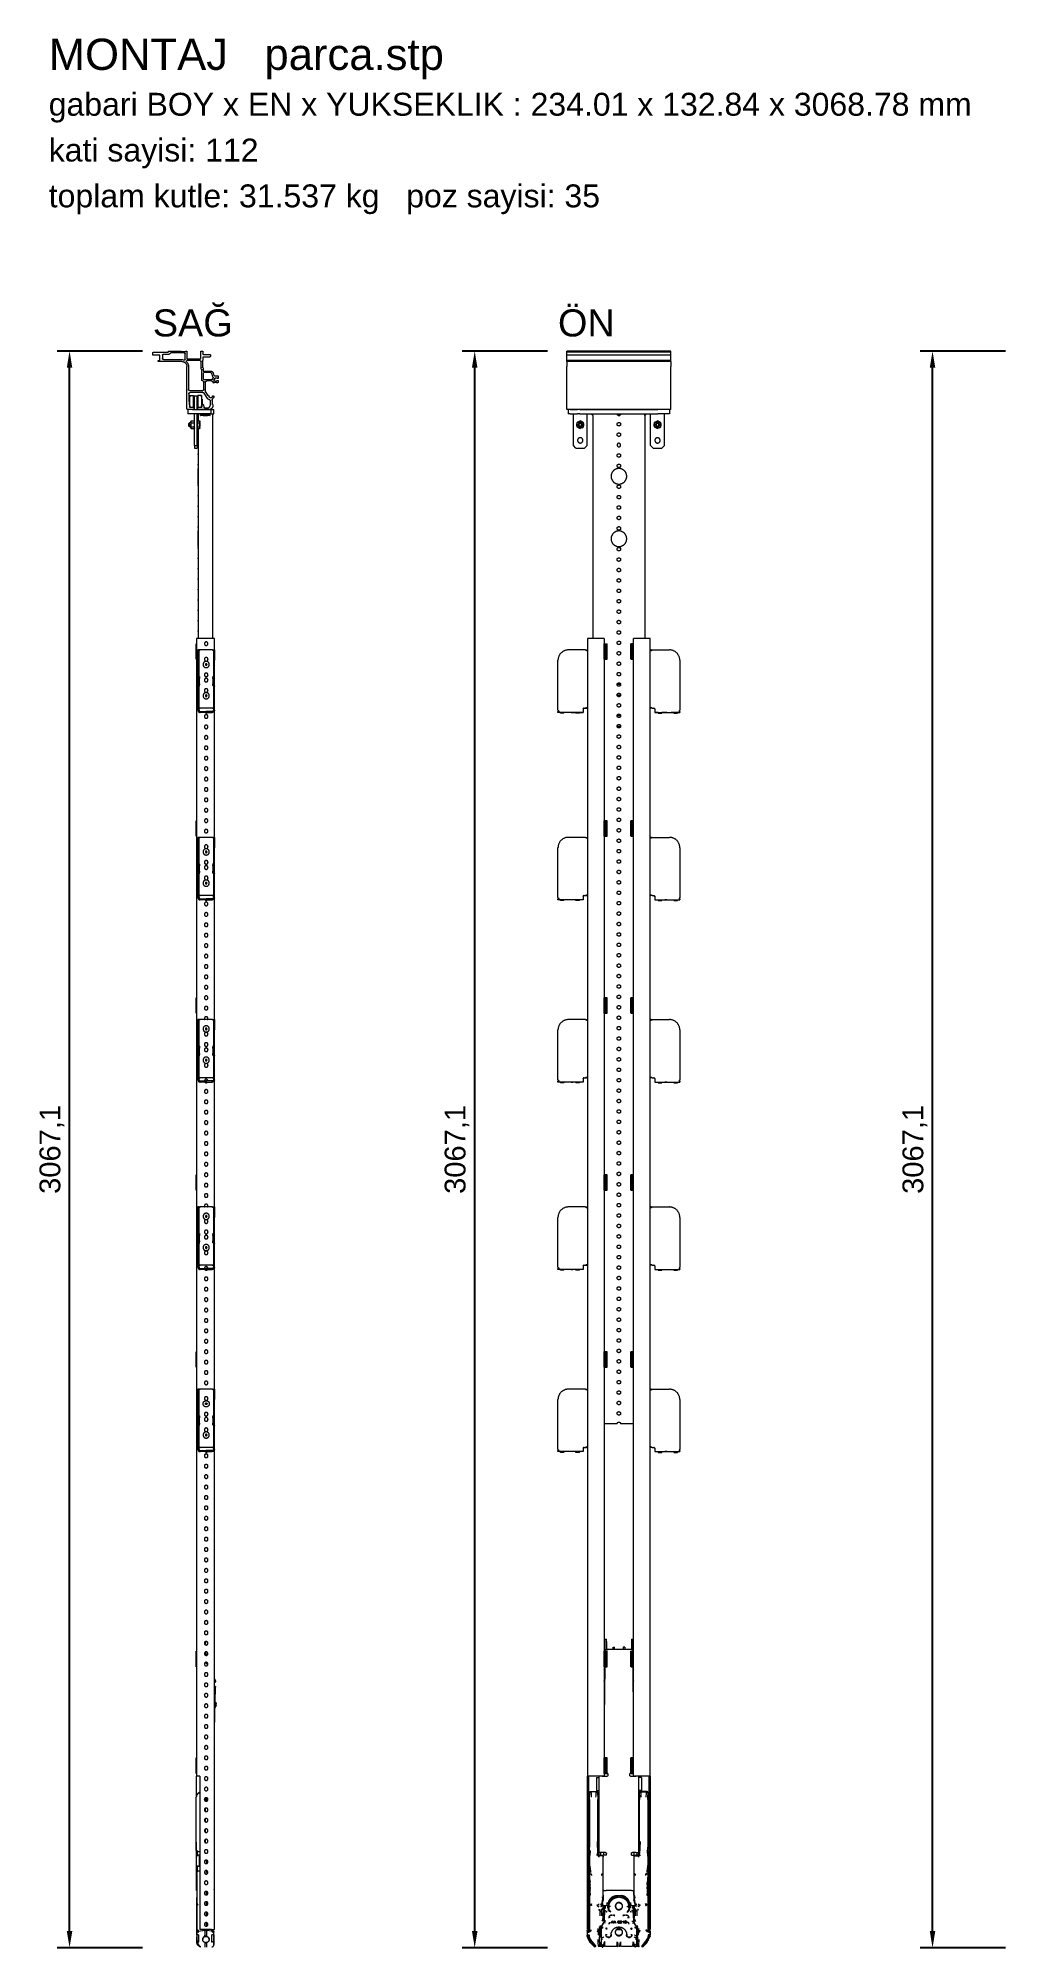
# Model space of a CAD drawing. Header units: millimetres. Extents: x -999 to 4635, y -962 to 3668.
# Drawn here: x -999 to 880, y 0 to 3668 of the extents above; entities that cross this region are included whole.
import ezdxf

# ---------------------------------------------------------------- set-up
doc = ezdxf.new("R2010")
doc.units = ezdxf.units.MM
for name, color, linetype, lineweight in [('GORUNEN', 7, 'Continuous', 9), ('OLCU', 4, 'Continuous', 9), ('YAZI', 3, 'Continuous', 9)]:
    doc.layers.add(name, color=color, linetype=linetype, lineweight=lineweight)
doc.styles.add('PI3D', font='arial.ttf')
doc.dimstyles.new('PF_MM', dxfattribs={"dimtxt": 40, "dimasz": 32, "dimexe": 24, "dimexo": 20, "dimgap": 14, "dimtad": 1, "dimdec": 1, "dimtxsty": 'PI3D', "dimcen": 2.5, "dimclrd": 4, "dimclre": 4, "dimclrt": 3, "dimazin": 3, "dimtfac": 1, "dimtmove": 0, "dimatfit": 3})

msp = doc.modelspace()

# ---------------------------------------------------------------- texts
at = {"layer": 'YAZI', "style": 'PI3D'}
for s, height, p in [('MONTAJ   parca.stp', 60, (-978.34, 3607.12)), ('gabari BOY x EN x YUKSEKLIK : 234.01 x 132.84 x 3068.78 mm', 44, (-978.34, 3519.12)), ('kati sayisi: 112', 44, (-978.34, 3431.12)), ('toplam kutle: 31.537 kg   poz sayisi: 35', 44, (-978.34, 3343.12)), ('SAĞ', 52, (-778.34, 3095.12)), ('ÖN', 52, (0, 3095.12))]:
    msp.add_text(s, height=height, dxfattribs=at).set_placement(p)

# ---------------------------------------------------------------- dimensions: what is measured, and where the dimension line sits
at = {"layer": 'OLCU'}
for base, p1, p2 in [((-938.34, 0), (-778.34, 0), (-778.34, 3067.12)), ((-160, 0), (0, 0), (0, 3067.12)), ((719.51, 0), (879.51, 0), (879.51, 3067.12))]:
    msp.add_linear_dim(base=base, p1=p1, p2=p2, angle=90, dimstyle='PF_MM', dxfattribs=at).render()

# ---------------------------------------------------------------- linework, layer by layer
at = {"layer": 'GORUNEN'}
for points in [[(-778.34, 3064.12), (-778.34, 3064.14), (-778.34, 3064.17), (-778.34, 3064.19), (-778.33, 3064.22), (-778.33, 3064.24), (-778.32, 3064.26), (-778.31, 3064.29), (-778.3, 3064.31), (-778.29, 3064.33), (-778.28, 3064.36), (-778.27, 3064.38), (-778.26, 3064.4), (-778.24, 3064.42), (-778.23, 3064.44), (-778.21, 3064.46), (-778.19, 3064.48), (-778.18, 3064.49), (-778.16, 3064.51), (-778.14, 3064.52), (-778.12, 3064.54), (-778.1, 3064.55), (-778.07, 3064.56), (-778.05, 3064.58), (-778.03, 3064.59), (-778.01, 3064.59), (-777.98, 3064.6), (-777.96, 3064.61), (-777.93, 3064.61), (-777.91, 3064.62), (-777.88, 3064.62), (-777.86, 3064.62), (-777.84, 3064.62)], [(-778.34, 3059.63), (-778.34, 3064.12)], [(-777.84, 3059.12), (-777.86, 3059.12), (-777.88, 3059.12), (-777.91, 3059.13), (-777.93, 3059.13), (-777.96, 3059.14), (-777.98, 3059.14), (-778.01, 3059.15), (-778.03, 3059.16), (-778.05, 3059.17), (-778.07, 3059.18), (-778.1, 3059.19), (-778.12, 3059.21), (-778.14, 3059.22), (-778.16, 3059.24), (-778.18, 3059.25), (-778.19, 3059.27), (-778.21, 3059.29), (-778.23, 3059.31), (-778.24, 3059.33), (-778.26, 3059.35), (-778.27, 3059.37), (-778.28, 3059.39), (-778.29, 3059.41), (-778.3, 3059.43), (-778.31, 3059.46), (-778.32, 3059.48), (-778.33, 3059.51), (-778.33, 3059.53), (-778.34, 3059.55), (-778.34, 3059.58), (-778.34, 3059.6), (-778.34, 3059.63)], [(-777.84, 3064.62), (-772.16, 3064.62)], [(-764.84, 3059.12), (-777.84, 3059.12)], [(-772.16, 3064.62), (-771.65, 3064.12)], [(-771.65, 3064.12), (-771.15, 3064.62)], [(-771.15, 3064.62), (-748.84, 3064.62)], [(-767.84, 3047.1), (-767.84, 3049.09)], [(-767.84, 3049.09), (-764.84, 3049.09)], [(-722.84, 3047.1), (-767.84, 3047.1)], [(-764.84, 3049.09), (-764.84, 3059.12)], [(-759.84, 3059.63), (-759.84, 3059.68), (-759.84, 3059.72), (-759.83, 3059.77), (-759.82, 3059.82), (-759.81, 3059.87), (-759.8, 3059.91), (-759.79, 3059.96), (-759.77, 3060), (-759.75, 3060.05), (-759.73, 3060.09), (-759.7, 3060.13), (-759.68, 3060.17), (-759.65, 3060.21), (-759.62, 3060.25), (-759.59, 3060.28), (-759.56, 3060.32), (-759.52, 3060.35), (-759.49, 3060.38), (-759.45, 3060.41), (-759.41, 3060.44), (-759.37, 3060.46), (-759.33, 3060.49), (-759.29, 3060.51), (-759.24, 3060.53), (-759.2, 3060.55), (-759.15, 3060.56), (-759.11, 3060.57), (-759.06, 3060.58), (-759.01, 3060.59), (-758.97, 3060.6), (-758.92, 3060.6), (-758.87, 3060.6)], [(-759.84, 3059.63), (-759.84, 3052.6)], [(-759.76, 3052.09), (-759.84, 3052.6)], [(-759.59, 3051.63), (-759.76, 3052.09)], [(-759.25, 3051.2), (-759.59, 3051.63)], [(-758.87, 3050.87), (-759.25, 3051.2)], [(-748.58, 3060.6), (-758.87, 3060.6)], [(-758.36, 3050.7), (-758.87, 3050.87)], [(-757.85, 3050.61), (-758.36, 3050.7)], [(-757.85, 3050.61), (-722.84, 3050.61)], [(-748.63, 3064.67), (-748.84, 3064.62)], [(-748.41, 3064.88), (-748.63, 3064.67)], [(-747.86, 3060.65), (-748.58, 3060.6)], [(-748.37, 3065.09), (-748.41, 3064.88)], [(-748.37, 3066.11), (-748.37, 3066.16), (-748.37, 3066.21), (-748.36, 3066.26), (-748.35, 3066.3), (-748.34, 3066.35), (-748.33, 3066.4), (-748.31, 3066.45), (-748.29, 3066.49), (-748.27, 3066.54), (-748.25, 3066.58), (-748.23, 3066.63), (-748.2, 3066.67), (-748.17, 3066.71), (-748.14, 3066.75), (-748.11, 3066.79), (-748.07, 3066.82), (-748.04, 3066.86), (-748, 3066.89), (-747.96, 3066.92), (-747.92, 3066.95), (-747.88, 3066.98), (-747.83, 3067), (-747.79, 3067.02), (-747.74, 3067.04), (-747.7, 3067.06), (-747.65, 3067.08), (-747.6, 3067.09), (-747.55, 3067.1), (-747.5, 3067.11), (-747.45, 3067.12), (-747.4, 3067.12), (-747.36, 3067.12)], [(-748.37, 3065.09), (-748.37, 3066.11)], [(-747.19, 3060.81), (-747.86, 3060.65)], [(-747.36, 3067.12), (-724.07, 3067.12)], [(-746.55, 3061.11), (-747.19, 3060.81)], [(-745.96, 3061.45), (-746.55, 3061.11)], [(-745.41, 3061.92), (-745.96, 3061.45)], [(-744.94, 3062.47), (-745.41, 3061.92)], [(-744.6, 3063.06), (-744.94, 3062.47)], [(-744.6, 3063.06), (-744.58, 3063.1), (-744.54, 3063.15), (-744.51, 3063.19), (-744.48, 3063.24), (-744.44, 3063.28), (-744.4, 3063.31), (-744.36, 3063.35), (-744.32, 3063.38), (-744.27, 3063.42), (-744.23, 3063.45), (-744.18, 3063.47), (-744.13, 3063.5), (-744.08, 3063.52), (-744.03, 3063.54), (-743.98, 3063.56), (-743.93, 3063.57), (-743.88, 3063.59), (-743.82, 3063.6), (-743.77, 3063.6), (-743.71, 3063.61)], [(-718.06, 3063.61), (-743.71, 3063.61)], [(-724.07, 3067.12), (-724.07, 3066.11)], [(-724.07, 3066.11), (-715.56, 3066.11)], [(-722.84, 3050.61), (-721.28, 3050.53)], [(-722.84, 3047.1), (-722.35, 3047.09), (-721.86, 3047.05), (-721.38, 3046.99), (-720.89, 3046.91), (-720.42, 3046.8), (-719.94, 3046.67), (-719.48, 3046.51), (-719.02, 3046.34), (-718.57, 3046.14), (-718.13, 3045.92), (-717.71, 3045.68), (-717.29, 3045.41), (-716.89, 3045.13), (-716.51, 3044.83), (-716.13, 3044.51), (-715.78, 3044.17), (-715.44, 3043.82), (-715.12, 3043.45), (-714.82, 3043.06), (-714.54, 3042.66), (-714.27, 3042.24), (-714.03, 3041.82), (-713.81, 3041.38), (-713.61, 3040.93), (-713.44, 3040.47), (-713.28, 3040.01), (-713.15, 3039.54), (-713.05, 3039.06), (-712.96, 3038.57), (-712.9, 3038.09), (-712.87, 3037.6), (-712.85, 3037.11)], [(-721.28, 3050.53), (-719.8, 3050.23)], [(-719.8, 3050.23), (-718.31, 3049.81)], [(-717.26, 3050.02), (-717.29, 3049.99), (-717.33, 3049.96), (-717.36, 3049.93), (-717.4, 3049.9), (-717.44, 3049.87), (-717.48, 3049.85), (-717.53, 3049.83), (-717.57, 3049.81), (-717.62, 3049.79), (-717.66, 3049.78), (-717.71, 3049.76), (-717.75, 3049.75), (-717.8, 3049.75), (-717.85, 3049.74), (-717.89, 3049.74), (-717.94, 3049.73), (-717.99, 3049.74), (-718.04, 3049.74), (-718.09, 3049.74), (-718.13, 3049.75), (-718.18, 3049.76), (-718.22, 3049.78), (-718.27, 3049.79), (-718.31, 3049.81)], [(-718.06, 3063.61), (-717.55, 3063.52)], [(-717.55, 3063.52), (-717.09, 3063.35)], [(-717.26, 3050.02), (-716.37, 3050.91)], [(-717.09, 3063.35), (-716.66, 3063.02)], [(-716.66, 3063.02), (-716.32, 3062.63)], [(-716.07, 3051.63), (-716.07, 3051.58), (-716.08, 3051.53), (-716.08, 3051.48), (-716.09, 3051.43), (-716.1, 3051.38), (-716.11, 3051.33), (-716.13, 3051.29), (-716.15, 3051.24), (-716.17, 3051.19), (-716.19, 3051.15), (-716.21, 3051.11), (-716.24, 3051.06), (-716.27, 3051.02), (-716.3, 3050.98), (-716.33, 3050.94), (-716.37, 3050.91)], [(-716.32, 3062.63), (-716.16, 3062.13)], [(-716.16, 3062.13), (-716.07, 3061.62)], [(-716.07, 3051.63), (-716.07, 3061.62)], [(-715.56, 3066.11), (-715.56, 3067.12)], [(-715.56, 3067.12), (-714.04, 3067.12)], [(-714.04, 3067.12), (-713.99, 3067.12), (-713.94, 3067.11), (-713.89, 3067.1), (-713.84, 3067.09), (-713.79, 3067.08), (-713.74, 3067.07), (-713.7, 3067.05), (-713.65, 3067.03), (-713.61, 3067.01), (-713.56, 3066.98), (-713.52, 3066.95), (-713.48, 3066.93), (-713.44, 3066.89), (-713.4, 3066.86), (-713.37, 3066.83), (-713.33, 3066.79), (-713.3, 3066.75), (-713.27, 3066.71), (-713.24, 3066.67), (-713.21, 3066.63), (-713.19, 3066.59), (-713.16, 3066.54), (-713.14, 3066.5), (-713.13, 3066.45), (-713.11, 3066.4), (-713.1, 3066.35), (-713.08, 3066.31), (-713.08, 3066.26), (-713.07, 3066.21), (-713.07, 3066.16), (-713.07, 3066.11)], [(-713.74, 3046.89), (-713.78, 3046.92), (-713.81, 3046.96), (-713.84, 3047), (-713.87, 3047.05), (-713.89, 3047.09), (-713.92, 3047.13), (-713.94, 3047.18), (-713.96, 3047.23), (-713.98, 3047.27), (-713.99, 3047.32), (-714, 3047.37), (-714.01, 3047.42), (-714.02, 3047.47), (-714.02, 3047.52), (-714.03, 3047.57), (-714.03, 3047.62), (-714.02, 3047.67), (-714.02, 3047.73), (-714.01, 3047.78), (-714, 3047.82), (-713.99, 3047.87), (-713.97, 3047.92), (-713.96, 3047.97), (-713.94, 3048.02), (-713.92, 3048.06), (-713.89, 3048.11), (-713.86, 3048.15), (-713.84, 3048.19), (-713.81, 3048.23), (-713.77, 3048.27), (-713.74, 3048.31), (-713.7, 3048.35), (-713.67, 3048.38), (-713.63, 3048.41), (-713.59, 3048.44), (-713.54, 3048.47), (-713.5, 3048.49), (-713.45, 3048.52), (-713.41, 3048.54), (-713.36, 3048.56), (-713.31, 3048.58), (-713.26, 3048.59), (-713.22, 3048.6), (-713.17, 3048.61), (-713.12, 3048.62), (-713.07, 3048.62)], [(-713.74, 3046.89), (-712.85, 3045.96)], [(-713.07, 3066.11), (-713.07, 3052.09)], [(-713.07, 3052.09), (-686.06, 3052.09)], [(-687.67, 3048.62), (-713.07, 3048.62)], [(-712.85, 3045.96), (-712.09, 3044.94)], [(-712.09, 3044.94), (-711.41, 3043.8)], [(-687.67, 3048.62), (-687.56, 3048.62), (-687.46, 3048.61), (-687.36, 3048.59), (-687.26, 3048.57), (-687.16, 3048.55), (-687.07, 3048.52), (-686.97, 3048.48), (-686.88, 3048.45), (-686.79, 3048.4), (-686.7, 3048.35), (-686.61, 3048.3), (-686.53, 3048.24), (-686.44, 3048.18), (-686.37, 3048.12), (-686.29, 3048.05), (-686.22, 3047.98), (-686.15, 3047.9), (-686.09, 3047.82), (-686.03, 3047.74), (-685.98, 3047.65), (-685.92, 3047.56), (-685.88, 3047.47), (-685.84, 3047.38), (-685.8, 3047.29), (-685.77, 3047.19), (-685.74, 3047.09), (-685.72, 3046.99), (-685.7, 3046.89), (-685.69, 3046.79), (-685.68, 3046.69), (-685.68, 3046.59)], [(-686.06, 3066.11), (-686.06, 3066.16), (-686.05, 3066.21), (-686.05, 3066.26), (-686.04, 3066.3), (-686.03, 3066.35), (-686.01, 3066.4), (-686, 3066.45), (-685.98, 3066.49), (-685.96, 3066.54), (-685.94, 3066.58), (-685.91, 3066.63), (-685.89, 3066.67), (-685.86, 3066.71), (-685.83, 3066.75), (-685.79, 3066.79), (-685.76, 3066.82), (-685.72, 3066.86), (-685.68, 3066.89), (-685.65, 3066.92), (-685.6, 3066.95), (-685.56, 3066.98), (-685.52, 3067), (-685.47, 3067.02), (-685.43, 3067.04), (-685.38, 3067.06), (-685.34, 3067.08), (-685.29, 3067.09), (-685.24, 3067.1), (-685.19, 3067.11), (-685.14, 3067.12), (-685.09, 3067.12), (-685.04, 3067.12)], [(-686.06, 3052.09), (-686.06, 3066.11)], [(-685.68, 3033), (-685.68, 3046.59)], [(-685.04, 3067.12), (-683.05, 3067.12)], [(-683.05, 3067.12), (-683, 3067.12), (-682.95, 3067.11), (-682.9, 3067.1), (-682.85, 3067.09), (-682.8, 3067.08), (-682.76, 3067.07), (-682.71, 3067.05), (-682.66, 3067.03), (-682.62, 3067.01), (-682.58, 3066.98), (-682.53, 3066.95), (-682.49, 3066.93), (-682.45, 3066.89), (-682.41, 3066.86), (-682.38, 3066.83), (-682.34, 3066.79), (-682.31, 3066.75), (-682.28, 3066.71), (-682.25, 3066.67), (-682.22, 3066.63), (-682.2, 3066.59), (-682.18, 3066.54), (-682.16, 3066.5), (-682.14, 3066.45), (-682.12, 3066.4), (-682.11, 3066.35), (-682.1, 3066.31), (-682.09, 3066.26), (-682.08, 3066.21), (-682.08, 3066.16), (-682.08, 3066.11)], [(-682.67, 3048.75), (-682.67, 3048.8), (-682.66, 3048.85), (-682.66, 3048.9), (-682.65, 3048.95), (-682.64, 3048.99), (-682.63, 3049.04), (-682.61, 3049.09), (-682.59, 3049.13), (-682.57, 3049.18), (-682.55, 3049.22), (-682.53, 3049.26), (-682.5, 3049.31), (-682.47, 3049.35), (-682.44, 3049.39), (-682.41, 3049.42)], [(-682.67, 3048.75), (-682.67, 3036.01)], [(-682.16, 3050.06), (-682.16, 3050.01), (-682.17, 3049.97), (-682.17, 3049.92), (-682.18, 3049.88), (-682.19, 3049.83), (-682.2, 3049.79), (-682.22, 3049.74), (-682.23, 3049.7), (-682.25, 3049.65), (-682.27, 3049.61), (-682.3, 3049.57), (-682.32, 3049.53), (-682.35, 3049.49), (-682.38, 3049.46), (-682.41, 3049.42)], [(-668.87, 3055.61), (-682.16, 3055.61)], [(-682.16, 3055.61), (-682.16, 3050.06)], [(-682.08, 3066.11), (-682.08, 3061.62)], [(-681.06, 3060.6), (-681.11, 3060.6), (-681.16, 3060.61), (-681.21, 3060.61), (-681.26, 3060.62), (-681.31, 3060.63), (-681.36, 3060.65), (-681.4, 3060.66), (-681.45, 3060.68), (-681.5, 3060.7), (-681.54, 3060.72), (-681.58, 3060.75), (-681.63, 3060.77), (-681.67, 3060.8), (-681.71, 3060.83), (-681.74, 3060.87), (-681.78, 3060.9), (-681.81, 3060.94), (-681.85, 3060.97), (-681.88, 3061.01), (-681.91, 3061.05), (-681.93, 3061.1), (-681.96, 3061.14), (-681.98, 3061.18), (-682, 3061.23), (-682.02, 3061.28), (-682.03, 3061.32), (-682.05, 3061.37), (-682.06, 3061.42), (-682.07, 3061.47), (-682.07, 3061.52), (-682.08, 3061.57), (-682.08, 3061.62)], [(-681.06, 3060.6), (-668.87, 3060.6)], [(-668.87, 3060.6), (-668.82, 3060.6), (-668.77, 3060.6), (-668.73, 3060.6), (-668.68, 3060.59), (-668.63, 3060.58), (-668.59, 3060.57), (-668.54, 3060.56), (-668.49, 3060.54), (-668.45, 3060.53), (-668.41, 3060.51), (-668.36, 3060.49), (-668.32, 3060.46), (-668.28, 3060.44), (-668.24, 3060.41), (-668.21, 3060.38), (-668.17, 3060.35), (-668.14, 3060.32), (-668.1, 3060.28), (-668.07, 3060.25), (-668.04, 3060.21), (-668.02, 3060.17), (-667.99, 3060.13), (-667.97, 3060.09), (-667.95, 3060.04), (-667.93, 3060), (-667.91, 3059.96), (-667.89, 3059.91), (-667.88, 3059.86), (-667.87, 3059.82), (-667.86, 3059.77), (-667.86, 3059.72), (-667.85, 3059.68), (-667.85, 3059.63)], [(-667.85, 3056.62), (-667.85, 3056.57), (-667.86, 3056.52), (-667.86, 3056.47), (-667.87, 3056.43), (-667.88, 3056.38), (-667.9, 3056.33), (-667.91, 3056.28), (-667.93, 3056.23), (-667.95, 3056.19), (-667.97, 3056.14), (-668, 3056.1), (-668.02, 3056.06), (-668.05, 3056.02), (-668.08, 3055.98), (-668.12, 3055.94), (-668.15, 3055.9), (-668.19, 3055.87), (-668.22, 3055.84), (-668.26, 3055.81), (-668.3, 3055.78), (-668.35, 3055.75), (-668.39, 3055.73), (-668.43, 3055.7), (-668.48, 3055.68), (-668.53, 3055.67), (-668.57, 3055.65), (-668.62, 3055.64), (-668.67, 3055.63), (-668.72, 3055.62), (-668.77, 3055.61), (-668.82, 3055.61), (-668.87, 3055.61)], [(-667.85, 3059.63), (-667.85, 3056.62)], [(217, 3067.12), (17, 3067.12)], [(17, 3066.11), (17, 3067.12)], [(217, 3067.12), (17, 3067.12)], [(17, 3065.09), (17, 3066.11)], [(217, 3065.09), (17, 3065.09)], [(17, 3065.09), (17, 3064.88)], [(217, 3064.88), (17, 3064.88)], [(17, 3064.88), (17, 3064.67)], [(217, 3064.67), (17, 3064.67)], [(17, 3064.67), (17, 3064.62)], [(217, 3064.62), (17, 3064.62)], [(17, 3064.12), (17, 3064.62)], [(217, 3064.62), (17, 3064.62)], [(217, 3064.62), (17, 3064.62)], [(17, 3059.63), (17, 3064.12)], [(17, 3059.12), (17, 3059.63)], [(17, 3049.09), (17, 3059.12)], [(217, 3059.12), (17, 3059.12)], [(217, 3049.09), (17, 3049.09)], [(17, 3047.1), (17, 3049.09)], [(217, 3047.1), (17, 3047.1)], [(17, 3047.1), (17, 3037.11)], [(217, 3066.11), (217, 3067.12)], [(217, 3065.09), (217, 3066.11)], [(217, 3065.09), (217, 3064.88)], [(217, 3064.88), (217, 3064.67)], [(217, 3064.67), (217, 3064.62)], [(217, 3064.12), (217, 3064.62)], [(217, 3059.63), (217, 3064.12)], [(217, 3059.12), (217, 3059.63)], [(217, 3049.09), (217, 3059.12)], [(217, 3047.1), (217, 3049.09)], [(217, 3047.1), (217, 3037.11)], [(-712.85, 2956.63), (-712.85, 3037.11)], [(-711.41, 3043.8), (-710.86, 3042.65)], [(-710.86, 3042.65), (-710.44, 3041.43)], [(-710.44, 3041.43), (-710.1, 3040.2)], [(-710.1, 3040.2), (-709.93, 3038.89)], [(-709.93, 3038.89), (-709.85, 3037.62)], [(-709.85, 3037.62), (-709.85, 2993.12)], [(-685.02, 3032.07), (-685.06, 3032.09), (-685.11, 3032.11), (-685.15, 3032.13), (-685.19, 3032.15), (-685.24, 3032.18), (-685.28, 3032.21), (-685.31, 3032.24), (-685.35, 3032.27), (-685.39, 3032.3), (-685.42, 3032.34), (-685.45, 3032.37), (-685.48, 3032.41), (-685.51, 3032.45), (-685.53, 3032.49), (-685.56, 3032.54), (-685.58, 3032.58), (-685.6, 3032.62), (-685.62, 3032.67), (-685.63, 3032.71), (-685.65, 3032.76), (-685.66, 3032.81), (-685.66, 3032.86), (-685.67, 3032.9), (-685.67, 3032.95), (-685.68, 3033)], [(-685.02, 3032.07), (-684.97, 3032.05), (-684.93, 3032.03), (-684.89, 3032.01), (-684.84, 3031.99), (-684.8, 3031.96), (-684.76, 3031.93), (-684.72, 3031.9), (-684.69, 3031.87), (-684.65, 3031.84), (-684.62, 3031.8), (-684.59, 3031.77), (-684.56, 3031.73), (-684.53, 3031.69), (-684.5, 3031.65), (-684.48, 3031.61), (-684.46, 3031.56), (-684.44, 3031.52), (-684.42, 3031.47), (-684.41, 3031.43), (-684.39, 3031.38), (-684.38, 3031.33), (-684.37, 3031.28), (-684.37, 3031.24), (-684.36, 3031.19), (-684.36, 3031.14)], [(-684.36, 3011.62), (-684.36, 3031.14)], [(-684.28, 3011.12), (-684.36, 3011.62)], [(-684.11, 3010.65), (-684.28, 3011.12)], [(-683.81, 3010.27), (-684.11, 3010.65)], [(-683.43, 3009.93), (-683.81, 3010.27)], [(-682.97, 3009.72), (-683.43, 3009.93)], [(-682.46, 3009.63), (-682.97, 3009.72)], [(-682.01, 3035.08), (-682.06, 3035.09), (-682.1, 3035.11), (-682.15, 3035.13), (-682.19, 3035.16), (-682.23, 3035.18), (-682.27, 3035.21), (-682.31, 3035.24), (-682.34, 3035.27), (-682.38, 3035.31), (-682.41, 3035.34), (-682.45, 3035.38), (-682.48, 3035.42), (-682.5, 3035.46), (-682.53, 3035.5), (-682.55, 3035.54), (-682.57, 3035.58), (-682.59, 3035.63), (-682.61, 3035.67), (-682.63, 3035.72), (-682.64, 3035.77), (-682.65, 3035.81), (-682.66, 3035.86), (-682.66, 3035.91), (-682.67, 3035.96), (-682.67, 3036.01)], [(-682.46, 3009.63), (-682.36, 3009.62), (-682.26, 3009.61), (-682.16, 3009.59), (-682.07, 3009.57), (-681.97, 3009.54), (-681.88, 3009.51), (-681.79, 3009.47), (-681.7, 3009.43), (-681.61, 3009.39), (-681.52, 3009.34), (-681.44, 3009.28), (-681.36, 3009.23), (-681.28, 3009.16), (-681.21, 3009.1), (-681.14, 3009.03), (-681.07, 3008.96), (-681.01, 3008.88), (-680.95, 3008.8), (-680.89, 3008.72), (-680.84, 3008.64), (-680.79, 3008.55), (-680.74, 3008.46), (-680.7, 3008.37), (-680.67, 3008.28), (-680.64, 3008.19), (-680.61, 3008.09), (-680.59, 3007.99), (-680.57, 3007.9), (-680.56, 3007.8), (-680.56, 3007.7), (-680.55, 3007.6)], [(-682.01, 3035.08), (-681.97, 3035.06), (-681.92, 3035.04), (-681.88, 3035.02), (-681.84, 3034.99), (-681.8, 3034.97), (-681.76, 3034.94), (-681.72, 3034.91), (-681.68, 3034.88), (-681.65, 3034.84), (-681.61, 3034.81), (-681.58, 3034.77), (-681.55, 3034.73), (-681.52, 3034.69), (-681.5, 3034.65), (-681.47, 3034.61), (-681.45, 3034.57), (-681.43, 3034.52), (-681.42, 3034.48), (-681.4, 3034.43), (-681.39, 3034.38), (-681.38, 3034.34), (-681.37, 3034.29), (-681.36, 3034.24), (-681.36, 3034.19), (-681.36, 3034.14)], [(-681.36, 3034.14), (-681.36, 3028.6)], [(-681.36, 3028.6), (-667.22, 3028.6)], [(-681.36, 3024.62), (-681.36, 3024.67), (-681.35, 3024.71), (-681.35, 3024.76), (-681.34, 3024.81), (-681.33, 3024.86), (-681.32, 3024.9), (-681.3, 3024.95), (-681.28, 3024.99), (-681.26, 3025.03), (-681.24, 3025.08), (-681.22, 3025.12), (-681.19, 3025.16), (-681.17, 3025.2), (-681.14, 3025.24), (-681.11, 3025.27), (-681.07, 3025.31), (-681.04, 3025.34), (-681, 3025.37), (-680.97, 3025.4), (-680.93, 3025.43), (-680.89, 3025.45), (-680.85, 3025.48), (-680.8, 3025.5), (-680.76, 3025.52), (-680.72, 3025.54), (-680.67, 3025.55), (-680.62, 3025.56), (-680.58, 3025.57), (-680.53, 3025.58), (-680.48, 3025.59), (-680.44, 3025.59), (-680.39, 3025.59), (-680.34, 3025.59)], [(-681.36, 3024.62), (-681.36, 3013.61)], [(-680.34, 3012.6), (-680.39, 3012.6), (-680.44, 3012.6), (-680.49, 3012.61), (-680.54, 3012.62), (-680.59, 3012.63), (-680.64, 3012.64), (-680.68, 3012.66), (-680.73, 3012.67), (-680.78, 3012.69), (-680.82, 3012.72), (-680.86, 3012.74), (-680.91, 3012.77), (-680.95, 3012.8), (-680.99, 3012.83), (-681.02, 3012.86), (-681.06, 3012.89), (-681.09, 3012.93), (-681.13, 3012.97), (-681.16, 3013.01), (-681.19, 3013.05), (-681.21, 3013.09), (-681.24, 3013.13), (-681.26, 3013.18), (-681.28, 3013.22), (-681.3, 3013.27), (-681.31, 3013.32), (-681.33, 3013.37), (-681.34, 3013.41), (-681.35, 3013.46), (-681.35, 3013.51), (-681.36, 3013.56), (-681.36, 3013.61)], [(-667.22, 3025.59), (-680.34, 3025.59)], [(-680.34, 3012.6), (-664.42, 3012.6)], [(-677.55, 3006.63), (-677.54, 3006.77), (-677.53, 3006.92), (-677.51, 3007.07), (-677.49, 3007.21), (-677.46, 3007.35), (-677.42, 3007.5), (-677.37, 3007.63), (-677.32, 3007.77), (-677.26, 3007.91), (-677.19, 3008.04), (-677.12, 3008.16), (-677.04, 3008.29), (-676.95, 3008.41), (-676.86, 3008.52), (-676.77, 3008.63), (-676.66, 3008.74), (-676.56, 3008.84), (-676.45, 3008.93), (-676.33, 3009.02), (-676.21, 3009.11), (-676.08, 3009.18), (-675.96, 3009.25), (-675.82, 3009.32), (-675.69, 3009.38), (-675.55, 3009.43), (-675.41, 3009.47), (-675.27, 3009.51), (-675.13, 3009.54), (-674.98, 3009.56), (-674.84, 3009.58), (-674.69, 3009.59), (-674.54, 3009.59)], [(-665.57, 3009.59), (-674.54, 3009.59)], [(-667.22, 3028.6), (-666.97, 3028.59), (-666.72, 3028.57), (-666.48, 3028.54), (-666.23, 3028.5), (-665.99, 3028.45), (-665.75, 3028.38), (-665.52, 3028.3), (-665.28, 3028.21), (-665.06, 3028.11), (-664.84, 3028), (-664.62, 3027.88), (-664.41, 3027.74), (-664.21, 3027.6), (-664.01, 3027.45), (-663.83, 3027.28), (-663.65, 3027.11), (-663.48, 3026.93), (-663.31, 3026.74), (-663.16, 3026.55), (-663.02, 3026.34), (-662.89, 3026.13), (-662.77, 3025.92), (-662.66, 3025.7), (-662.56, 3025.47), (-662.47, 3025.24), (-662.39, 3025)], [(-667.22, 3025.59), (-667.12, 3025.59), (-667.02, 3025.58), (-666.92, 3025.57), (-666.82, 3025.55), (-666.72, 3025.53), (-666.63, 3025.51), (-666.53, 3025.47), (-666.44, 3025.44), (-666.35, 3025.4), (-666.26, 3025.35), (-666.17, 3025.3), (-666.09, 3025.25), (-666.01, 3025.19), (-665.93, 3025.13), (-665.85, 3025.07), (-665.78, 3025), (-665.71, 3024.93), (-665.65, 3024.85), (-665.58, 3024.77), (-665.53, 3024.69), (-665.47, 3024.61), (-665.42, 3024.52), (-665.38, 3024.43), (-665.34, 3024.34), (-665.3, 3024.25), (-665.27, 3024.15)], [(-665.57, 3009.59), (-665.42, 3009.59), (-665.26, 3009.58), (-665.11, 3009.56), (-664.96, 3009.53), (-664.82, 3009.5), (-664.67, 3009.46), (-664.53, 3009.41), (-664.39, 3009.35), (-664.25, 3009.29), (-664.11, 3009.22), (-663.98, 3009.15), (-663.85, 3009.06), (-663.73, 3008.97), (-663.61, 3008.88), (-663.5, 3008.78), (-663.39, 3008.67), (-663.28, 3008.56), (-663.19, 3008.45), (-663.09, 3008.33), (-663.01, 3008.2), (-662.93, 3008.07), (-662.86, 3007.94), (-662.79, 3007.8), (-662.73, 3007.66), (-662.68, 3007.52), (-662.63, 3007.38), (-662.6, 3007.23), (-662.57, 3007.08), (-662.54, 3006.93), (-662.53, 3006.78), (-662.52, 3006.63)], [(-663.32, 3017.34), (-665.27, 3024.15)], [(-663.54, 3013.1), (-663.56, 3013.06), (-663.59, 3013.02), (-663.62, 3012.98), (-663.65, 3012.95), (-663.68, 3012.91), (-663.71, 3012.87), (-663.75, 3012.84), (-663.79, 3012.81), (-663.83, 3012.78), (-663.87, 3012.75), (-663.91, 3012.73), (-663.95, 3012.71), (-664, 3012.68), (-664.04, 3012.67), (-664.09, 3012.65), (-664.13, 3012.63), (-664.18, 3012.62), (-664.23, 3012.61), (-664.28, 3012.61), (-664.33, 3012.6), (-664.38, 3012.6), (-664.42, 3012.6)], [(-663.54, 3013.1), (-662.31, 3015.26)], [(-662.78, 3016.71), (-662.82, 3016.73), (-662.87, 3016.76), (-662.91, 3016.78), (-662.95, 3016.81), (-662.98, 3016.83), (-663.02, 3016.87), (-663.06, 3016.9), (-663.09, 3016.93), (-663.12, 3016.97), (-663.15, 3017), (-663.18, 3017.04), (-663.21, 3017.08), (-663.23, 3017.12), (-663.25, 3017.16), (-663.27, 3017.2), (-663.29, 3017.25), (-663.31, 3017.29), (-663.32, 3017.34)], [(-662.78, 3016.71), (-662.74, 3016.69), (-662.69, 3016.67), (-662.65, 3016.64), (-662.61, 3016.61), (-662.57, 3016.58), (-662.53, 3016.55), (-662.49, 3016.52), (-662.45, 3016.48), (-662.42, 3016.44), (-662.39, 3016.4), (-662.36, 3016.36), (-662.33, 3016.32), (-662.31, 3016.28), (-662.28, 3016.23), (-662.26, 3016.19), (-662.24, 3016.14), (-662.22, 3016.09), (-662.21, 3016.04), (-662.2, 3016), (-662.19, 3015.95), (-662.18, 3015.9), (-662.18, 3015.85), (-662.17, 3015.8), (-662.17, 3015.75), (-662.18, 3015.69), (-662.18, 3015.64), (-662.19, 3015.59), (-662.2, 3015.55), (-662.21, 3015.5), (-662.23, 3015.45), (-662.24, 3015.4), (-662.26, 3015.35), (-662.28, 3015.31), (-662.31, 3015.26)], [(-662.39, 3025), (-661.08, 3020.34)], [(-660.11, 3019.62), (-660.15, 3019.62), (-660.2, 3019.63), (-660.25, 3019.63), (-660.3, 3019.64), (-660.35, 3019.65), (-660.39, 3019.66), (-660.44, 3019.67), (-660.48, 3019.69), (-660.53, 3019.71), (-660.57, 3019.73), (-660.61, 3019.75), (-660.66, 3019.78), (-660.7, 3019.8), (-660.74, 3019.83), (-660.77, 3019.86), (-660.81, 3019.89), (-660.84, 3019.93), (-660.88, 3019.96), (-660.91, 3020), (-660.93, 3020.04), (-660.96, 3020.08), (-660.99, 3020.12), (-661.01, 3020.16), (-661.03, 3020.21), (-661.05, 3020.25), (-661.07, 3020.3), (-661.08, 3020.34)], [(-658.79, 3009.29), (-658.89, 3009.3), (-658.99, 3009.3), (-659.09, 3009.32), (-659.19, 3009.33), (-659.29, 3009.36), (-659.38, 3009.38), (-659.48, 3009.42), (-659.57, 3009.45), (-659.66, 3009.49), (-659.75, 3009.54), (-659.84, 3009.59), (-659.92, 3009.64), (-660, 3009.7), (-660.08, 3009.76), (-660.16, 3009.83), (-660.23, 3009.9), (-660.3, 3009.97), (-660.36, 3010.05), (-660.42, 3010.13), (-660.48, 3010.21), (-660.53, 3010.3), (-660.58, 3010.38), (-660.62, 3010.47), (-660.66, 3010.57), (-660.69, 3010.66), (-660.72, 3010.76), (-660.75, 3010.85), (-660.77, 3010.95), (-660.78, 3011.05), (-660.79, 3011.15), (-660.8, 3011.25), (-660.8, 3011.35), (-660.79, 3011.45), (-660.78, 3011.55), (-660.77, 3011.65), (-660.75, 3011.74), (-660.72, 3011.84), (-660.69, 3011.94), (-660.66, 3012.03), (-660.62, 3012.12), (-660.58, 3012.21), (-660.53, 3012.3)], [(-659.43, 3014.25), (-660.53, 3012.3)], [(-660.11, 3019.62), (-653.38, 3019.62)], [(-659.43, 3014.25), (-659.34, 3014.39), (-659.25, 3014.52), (-659.16, 3014.65), (-659.05, 3014.78), (-658.94, 3014.9), (-658.83, 3015.02), (-658.71, 3015.13), (-658.58, 3015.23), (-658.45, 3015.33), (-658.31, 3015.42), (-658.17, 3015.5), (-658.03, 3015.58), (-657.88, 3015.65), (-657.73, 3015.71), (-657.58, 3015.76), (-657.42, 3015.81), (-657.26, 3015.85), (-657.1, 3015.88), (-656.94, 3015.9), (-656.78, 3015.92), (-656.62, 3015.93), (-656.45, 3015.93), (-656.29, 3015.92), (-656.13, 3015.9), (-655.97, 3015.87), (-655.81, 3015.84), (-655.65, 3015.8), (-655.49, 3015.75), (-655.34, 3015.7), (-655.19, 3015.63), (-655.04, 3015.56), (-654.9, 3015.48), (-654.76, 3015.4), (-654.63, 3015.31), (-654.5, 3015.21), (-654.37, 3015.1), (-654.25, 3014.99), (-654.14, 3014.88), (-654.03, 3014.76), (-653.93, 3014.63)], [(-658.79, 3009.29), (-656.55, 3009.29)], [(-653.93, 3010.61), (-654.02, 3010.48), (-654.13, 3010.36), (-654.24, 3010.25), (-654.36, 3010.14), (-654.48, 3010.03), (-654.61, 3009.93), (-654.74, 3009.84), (-654.87, 3009.76), (-655.01, 3009.68), (-655.15, 3009.61), (-655.3, 3009.54), (-655.45, 3009.48), (-655.6, 3009.43), (-655.76, 3009.39), (-655.91, 3009.36), (-656.07, 3009.33), (-656.23, 3009.31), (-656.39, 3009.3), (-656.55, 3009.29)], [(-653.38, 3014.63), (-653.93, 3014.63)], [(-653.93, 3010.61), (-653.38, 3010.61)], [(-653.38, 3019.62), (-653.35, 3019.62), (-653.33, 3019.62), (-653.3, 3019.62), (-653.28, 3019.61), (-653.25, 3019.61), (-653.23, 3019.6), (-653.2, 3019.59), (-653.18, 3019.59), (-653.16, 3019.58), (-653.14, 3019.56), (-653.11, 3019.55), (-653.09, 3019.54), (-653.07, 3019.52), (-653.05, 3019.51), (-653.03, 3019.49), (-653.02, 3019.48), (-653, 3019.46), (-652.98, 3019.44), (-652.97, 3019.42), (-652.95, 3019.4), (-652.94, 3019.38), (-652.93, 3019.36), (-652.92, 3019.33), (-652.91, 3019.31), (-652.9, 3019.29), (-652.89, 3019.26), (-652.88, 3019.24), (-652.88, 3019.22), (-652.87, 3019.19), (-652.87, 3019.17), (-652.87, 3019.14), (-652.87, 3019.12)], [(-652.87, 3015.09), (-652.87, 3015.07), (-652.87, 3015.05), (-652.87, 3015.03), (-652.88, 3015), (-652.88, 3014.98), (-652.89, 3014.96), (-652.89, 3014.94), (-652.9, 3014.92), (-652.91, 3014.9), (-652.92, 3014.88), (-652.93, 3014.86), (-652.94, 3014.84), (-652.96, 3014.82), (-652.97, 3014.8), (-652.99, 3014.78), (-653, 3014.77), (-653.02, 3014.75), (-653.04, 3014.73), (-653.05, 3014.72), (-653.07, 3014.71), (-653.09, 3014.7), (-653.11, 3014.68), (-653.13, 3014.67), (-653.15, 3014.66), (-653.17, 3014.66), (-653.19, 3014.65), (-653.22, 3014.64), (-653.24, 3014.64), (-653.26, 3014.63), (-653.28, 3014.63), (-653.31, 3014.63), (-653.33, 3014.63), (-653.35, 3014.63), (-653.38, 3014.63)], [(-653.38, 3010.61), (-653.35, 3010.61), (-653.33, 3010.6), (-653.3, 3010.6), (-653.28, 3010.6), (-653.25, 3010.59), (-653.23, 3010.59), (-653.2, 3010.58), (-653.18, 3010.57), (-653.16, 3010.56), (-653.14, 3010.55), (-653.11, 3010.53), (-653.09, 3010.52), (-653.07, 3010.51), (-653.05, 3010.49), (-653.03, 3010.48), (-653.02, 3010.46), (-653, 3010.44), (-652.98, 3010.42), (-652.97, 3010.4), (-652.95, 3010.38), (-652.94, 3010.36), (-652.93, 3010.34), (-652.92, 3010.32), (-652.91, 3010.29), (-652.9, 3010.27), (-652.89, 3010.25), (-652.88, 3010.22), (-652.88, 3010.2), (-652.87, 3010.17), (-652.87, 3010.15), (-652.87, 3010.12), (-652.87, 3010.1)], [(-652.87, 3019.12), (-652.87, 3015.09)], [(-652.87, 3010.1), (-652.87, 3007.6)], [(17, 2956.63), (17, 3037.11)], [(217, 2956.63), (217, 3037.11)], [(-707.86, 2991.09), (-707.96, 2991.09), (-708.06, 2991.1), (-708.15, 2991.11), (-708.25, 2991.13), (-708.35, 2991.15), (-708.44, 2991.18), (-708.54, 2991.21), (-708.63, 2991.25), (-708.72, 2991.29), (-708.81, 2991.33), (-708.89, 2991.38), (-708.98, 2991.44), (-709.06, 2991.49), (-709.13, 2991.55), (-709.21, 2991.62), (-709.28, 2991.69), (-709.35, 2991.76), (-709.41, 2991.84), (-709.47, 2991.92), (-709.53, 2992), (-709.58, 2992.08), (-709.63, 2992.17), (-709.67, 2992.26), (-709.71, 2992.35), (-709.74, 2992.44), (-709.77, 2992.54), (-709.8, 2992.63), (-709.82, 2992.73), (-709.83, 2992.83), (-709.84, 2992.93), (-709.85, 2993.02), (-709.85, 2993.12)], [(-709.34, 2984.61), (-709.34, 2984.76), (-709.33, 2984.91), (-709.31, 2985.06), (-709.28, 2985.2), (-709.25, 2985.34), (-709.21, 2985.49), (-709.16, 2985.63), (-709.11, 2985.76), (-709.05, 2985.9), (-708.98, 2986.03), (-708.91, 2986.16), (-708.83, 2986.28), (-708.75, 2986.4), (-708.66, 2986.52), (-708.56, 2986.63), (-708.46, 2986.74), (-708.35, 2986.84), (-708.24, 2986.94), (-708.12, 2987.03), (-708, 2987.11), (-707.88, 2987.19), (-707.75, 2987.27), (-707.62, 2987.33), (-707.48, 2987.39), (-707.35, 2987.44), (-707.21, 2987.49), (-707.06, 2987.53), (-706.92, 2987.56), (-706.78, 2987.59), (-706.63, 2987.61), (-706.48, 2987.62), (-706.33, 2987.62)], [(-709.34, 2984.61), (-709.34, 2973.61)], [(-709.34, 2973.61), (-708.16, 2960.09)], [(-707.86, 2991.09), (-682.54, 2991.09)], [(-707.86, 2973.97), (-707.86, 2974.45)], [(-707.86, 2974.45), (-707.86, 2973.97)], [(-707.86, 2974.45), (-706.96, 2974.45)], [(-707.86, 2974.45), (-706.96, 2974.45)], [(-707.86, 2973.97), (-707.86, 2966.55)], [(-706.66, 2981.5), (-706.67, 2981.5), (-706.68, 2981.5), (-706.7, 2981.5), (-706.71, 2981.49), (-706.73, 2981.49), (-706.74, 2981.49), (-706.75, 2981.48), (-706.77, 2981.48), (-706.78, 2981.47), (-706.79, 2981.47), (-706.81, 2981.46), (-706.82, 2981.45), (-706.83, 2981.44), (-706.84, 2981.44), (-706.85, 2981.43), (-706.86, 2981.42), (-706.87, 2981.41), (-706.88, 2981.4), (-706.89, 2981.38), (-706.9, 2981.37), (-706.91, 2981.36), (-706.92, 2981.35), (-706.92, 2981.34), (-706.93, 2981.32), (-706.93, 2981.31), (-706.94, 2981.3), (-706.94, 2981.28), (-706.95, 2981.27), (-706.95, 2981.26), (-706.95, 2981.24), (-706.95, 2981.23), (-706.96, 2981.21), (-706.96, 2981.2)], [(-706.66, 2981.5), (-706.67, 2981.5), (-706.68, 2981.5), (-706.7, 2981.5), (-706.71, 2981.49), (-706.73, 2981.49), (-706.74, 2981.49), (-706.75, 2981.48), (-706.77, 2981.48), (-706.78, 2981.47), (-706.79, 2981.47), (-706.81, 2981.46), (-706.82, 2981.45), (-706.83, 2981.44), (-706.84, 2981.44), (-706.85, 2981.43), (-706.86, 2981.42), (-706.87, 2981.41), (-706.88, 2981.4), (-706.89, 2981.38), (-706.9, 2981.37), (-706.91, 2981.36), (-706.92, 2981.35), (-706.92, 2981.34), (-706.93, 2981.32), (-706.93, 2981.31), (-706.94, 2981.3), (-706.94, 2981.28), (-706.95, 2981.27), (-706.95, 2981.26), (-706.95, 2981.24), (-706.95, 2981.23), (-706.96, 2981.21), (-706.96, 2981.2)], [(-706.96, 2981.2), (-706.96, 2979.4)], [(-706.96, 2970.5), (-706.96, 2981.2)], [(-706.66, 2981.5), (-700.26, 2981.5)], [(-682.37, 2987.62), (-706.33, 2987.62)], [(-700.26, 2981.5), (-700.24, 2981.5), (-700.23, 2981.5), (-700.21, 2981.5), (-700.2, 2981.49), (-700.19, 2981.49), (-700.17, 2981.49), (-700.16, 2981.48), (-700.14, 2981.48), (-700.13, 2981.47), (-700.12, 2981.47), (-700.11, 2981.46), (-700.09, 2981.45), (-700.08, 2981.44), (-700.07, 2981.44), (-700.06, 2981.43), (-700.05, 2981.42), (-700.04, 2981.41), (-700.03, 2981.4), (-700.02, 2981.38), (-700.01, 2981.37), (-700, 2981.36), (-700, 2981.35), (-699.99, 2981.34), (-699.98, 2981.32), (-699.98, 2981.31), (-699.97, 2981.3), (-699.97, 2981.28), (-699.96, 2981.27), (-699.96, 2981.26), (-699.96, 2981.24), (-699.96, 2981.23), (-699.96, 2981.21), (-699.96, 2981.2)], [(-700.26, 2981.5), (-700.24, 2981.5), (-700.23, 2981.5), (-700.21, 2981.5), (-700.2, 2981.49), (-700.19, 2981.49), (-700.17, 2981.49), (-700.16, 2981.48), (-700.14, 2981.48), (-700.13, 2981.47), (-700.12, 2981.47), (-700.11, 2981.46), (-700.09, 2981.45), (-700.08, 2981.44), (-700.07, 2981.44), (-700.06, 2981.43), (-700.05, 2981.42), (-700.04, 2981.41), (-700.03, 2981.4), (-700.02, 2981.38), (-700.01, 2981.37), (-700, 2981.36), (-700, 2981.35), (-699.99, 2981.34), (-699.98, 2981.32), (-699.98, 2981.31), (-699.97, 2981.3), (-699.97, 2981.28), (-699.96, 2981.27), (-699.96, 2981.26), (-699.96, 2981.24), (-699.96, 2981.23), (-699.96, 2981.21), (-699.96, 2981.2)], [(-699.96, 2970.5), (-699.96, 2981.2)], [(-699.96, 2981.2), (-699.96, 2979.4)], [(-699.96, 2979.4), (-699.96, 2970.5)], [(-699.96, 2978.5), (-698.36, 2978.5)], [(-698.36, 2970.5), (-698.36, 2980.5)], [(-693.36, 2980.5), (-698.36, 2980.5)], [(-693.36, 2970.5), (-693.36, 2980.5)], [(-691.76, 2978.5), (-693.36, 2978.5)], [(-691.76, 2978.5), (-693.36, 2978.5)], [(-691.46, 2981.5), (-691.47, 2981.5), (-691.48, 2981.5), (-691.5, 2981.5), (-691.51, 2981.49), (-691.53, 2981.49), (-691.54, 2981.49), (-691.55, 2981.48), (-691.57, 2981.48), (-691.58, 2981.47), (-691.59, 2981.47), (-691.61, 2981.46), (-691.62, 2981.45), (-691.63, 2981.44), (-691.64, 2981.44), (-691.65, 2981.43), (-691.66, 2981.42), (-691.67, 2981.41), (-691.68, 2981.4), (-691.69, 2981.38), (-691.7, 2981.37), (-691.71, 2981.36), (-691.72, 2981.35), (-691.72, 2981.34), (-691.73, 2981.32), (-691.73, 2981.31), (-691.74, 2981.3), (-691.74, 2981.28), (-691.75, 2981.27), (-691.75, 2981.26), (-691.75, 2981.24), (-691.75, 2981.23), (-691.76, 2981.21), (-691.76, 2981.2)], [(-691.46, 2981.5), (-691.47, 2981.5), (-691.48, 2981.5), (-691.5, 2981.5), (-691.51, 2981.49), (-691.53, 2981.49), (-691.54, 2981.49), (-691.55, 2981.48), (-691.57, 2981.48), (-691.58, 2981.47), (-691.59, 2981.47), (-691.61, 2981.46), (-691.62, 2981.45), (-691.63, 2981.44), (-691.64, 2981.44), (-691.65, 2981.43), (-691.66, 2981.42), (-691.67, 2981.41), (-691.68, 2981.4), (-691.69, 2981.38), (-691.7, 2981.37), (-691.71, 2981.36), (-691.72, 2981.35), (-691.72, 2981.34), (-691.73, 2981.32), (-691.73, 2981.31), (-691.74, 2981.3), (-691.74, 2981.28), (-691.75, 2981.27), (-691.75, 2981.26), (-691.75, 2981.24), (-691.75, 2981.23), (-691.76, 2981.21), (-691.76, 2981.2)], [(-691.76, 2979.4), (-691.76, 2981.2)], [(-691.76, 2981.2), (-691.76, 2970.5)], [(-691.76, 2979.4), (-691.76, 2978.5)], [(-691.76, 2979.4), (-691.76, 2970.5)], [(-685.06, 2981.5), (-691.46, 2981.5)], [(-685.06, 2981.5), (-691.46, 2981.5)], [(-685.06, 2981.5), (-685.04, 2981.5), (-685.03, 2981.5), (-685.01, 2981.5), (-685, 2981.49), (-684.99, 2981.49), (-684.97, 2981.49), (-684.96, 2981.48), (-684.94, 2981.48), (-684.93, 2981.47), (-684.92, 2981.47), (-684.91, 2981.46), (-684.89, 2981.45), (-684.88, 2981.44), (-684.87, 2981.44), (-684.86, 2981.43), (-684.85, 2981.42), (-684.84, 2981.41), (-684.83, 2981.4), (-684.82, 2981.38), (-684.81, 2981.37), (-684.8, 2981.36), (-684.8, 2981.35), (-684.79, 2981.34), (-684.78, 2981.32), (-684.78, 2981.31), (-684.77, 2981.3), (-684.77, 2981.28), (-684.76, 2981.27), (-684.76, 2981.26), (-684.76, 2981.24), (-684.76, 2981.23), (-684.76, 2981.21), (-684.76, 2981.2)], [(-685.06, 2981.5), (-685.04, 2981.5), (-685.03, 2981.5), (-685.01, 2981.5), (-685, 2981.49), (-684.99, 2981.49), (-684.97, 2981.49), (-684.96, 2981.48), (-684.94, 2981.48), (-684.93, 2981.47), (-684.92, 2981.47), (-684.91, 2981.46), (-684.89, 2981.45), (-684.88, 2981.44), (-684.87, 2981.44), (-684.86, 2981.43), (-684.85, 2981.42), (-684.84, 2981.41), (-684.83, 2981.4), (-684.82, 2981.38), (-684.81, 2981.37), (-684.8, 2981.36), (-684.8, 2981.35), (-684.79, 2981.34), (-684.78, 2981.32), (-684.78, 2981.31), (-684.77, 2981.3), (-684.77, 2981.28), (-684.76, 2981.27), (-684.76, 2981.26), (-684.76, 2981.24), (-684.76, 2981.23), (-684.76, 2981.21), (-684.76, 2981.2)], [(-684.76, 2981.2), (-684.76, 2970.5)], [(-684.76, 2979.4), (-684.76, 2981.2)], [(-684.76, 2979.4), (-684.76, 2970.5)], [(-684.76, 2974.45), (-683.86, 2974.45)], [(-684.76, 2974.45), (-683.86, 2974.45)], [(-683.86, 2973.97), (-683.86, 2974.45)], [(-683.86, 2974.45), (-683.86, 2973.97)], [(-683.86, 2973.97), (-683.86, 2966.55)], [(-680.55, 2993.12), (-680.55, 2993.02), (-680.56, 2992.93), (-680.57, 2992.83), (-680.58, 2992.73), (-680.6, 2992.63), (-680.63, 2992.54), (-680.66, 2992.44), (-680.69, 2992.35), (-680.73, 2992.26), (-680.77, 2992.17), (-680.82, 2992.08), (-680.87, 2992), (-680.93, 2991.92), (-680.99, 2991.84), (-681.05, 2991.76), (-681.12, 2991.69), (-681.19, 2991.62), (-681.27, 2991.55), (-681.34, 2991.49), (-681.42, 2991.44), (-681.51, 2991.38), (-681.59, 2991.33), (-681.68, 2991.29), (-681.77, 2991.25), (-681.86, 2991.21), (-681.96, 2991.18), (-682.05, 2991.15), (-682.15, 2991.13), (-682.25, 2991.11), (-682.35, 2991.1), (-682.44, 2991.09), (-682.54, 2991.09)], [(-682.37, 2987.62), (-682.23, 2987.62), (-682.08, 2987.61), (-681.93, 2987.59), (-681.78, 2987.56), (-681.64, 2987.53), (-681.5, 2987.49), (-681.36, 2987.44), (-681.22, 2987.39), (-681.08, 2987.33), (-680.95, 2987.26), (-680.82, 2987.19), (-680.69, 2987.11), (-680.57, 2987.03), (-680.46, 2986.94), (-680.34, 2986.84), (-680.24, 2986.74), (-680.13, 2986.63), (-680.04, 2986.52), (-679.94, 2986.4), (-679.86, 2986.28)], [(-680.55, 2993.12), (-680.55, 3007.6)], [(-672.64, 2975.56), (-679.86, 2986.28)], [(-677.55, 3006.63), (-677.55, 2989.1)], [(-677.55, 2989.1), (-672.47, 2981.57)], [(-671.87, 2974.79), (-672.64, 2975.56)], [(-671.62, 2981.1), (-671.67, 2981.1), (-671.73, 2981.11), (-671.78, 2981.12), (-671.83, 2981.13), (-671.88, 2981.14), (-671.93, 2981.16), (-671.98, 2981.17), (-672.03, 2981.2), (-672.08, 2981.22), (-672.12, 2981.24), (-672.17, 2981.27), (-672.21, 2981.3), (-672.25, 2981.33), (-672.29, 2981.37), (-672.33, 2981.4), (-672.37, 2981.44), (-672.4, 2981.48), (-672.44, 2981.52), (-672.47, 2981.57)], [(-671.03, 2974.12), (-671.87, 2974.79)], [(-671.62, 2981.1), (-671.07, 2981.1)], [(-671.07, 2981.1), (-671.02, 2981.1), (-670.97, 2981.1), (-670.93, 2981.09), (-670.88, 2981.08), (-670.83, 2981.07), (-670.79, 2981.06), (-670.74, 2981.04), (-670.7, 2981.03), (-670.65, 2981.01), (-670.61, 2980.98), (-670.57, 2980.96), (-670.53, 2980.94), (-670.49, 2980.91), (-670.45, 2980.88), (-670.41, 2980.85), (-670.38, 2980.81), (-670.35, 2980.78), (-670.32, 2980.74), (-670.29, 2980.7), (-670.26, 2980.67), (-670.23, 2980.62), (-670.21, 2980.58), (-670.19, 2980.54), (-670.17, 2980.5), (-670.15, 2980.45), (-670.14, 2980.41), (-670.12, 2980.36), (-670.11, 2980.31), (-670.11, 2980.26), (-670.1, 2980.22), (-670.1, 2980.17)], [(-670.1, 2973.61), (-671.03, 2974.12)], [(-663.83, 2980.17), (-663.84, 2980.01), (-663.86, 2979.86), (-663.88, 2979.7), (-663.91, 2979.55), (-663.95, 2979.4), (-664, 2979.25), (-664.05, 2979.11), (-664.11, 2978.96), (-664.18, 2978.82), (-664.25, 2978.69), (-664.34, 2978.55), (-664.42, 2978.42), (-664.52, 2978.3), (-664.62, 2978.18), (-664.73, 2978.07), (-664.84, 2977.96), (-664.95, 2977.86), (-665.08, 2977.76), (-665.2, 2977.67), (-665.33, 2977.58), (-665.47, 2977.51), (-665.61, 2977.44), (-665.75, 2977.37), (-665.9, 2977.32), (-666.04, 2977.27), (-666.19, 2977.22), (-666.34, 2977.19), (-666.5, 2977.16), (-666.65, 2977.14), (-666.81, 2977.13), (-666.96, 2977.13), (-667.12, 2977.13), (-667.28, 2977.14), (-667.43, 2977.16), (-667.58, 2977.19), (-667.74, 2977.22), (-667.89, 2977.27), (-668.03, 2977.32), (-668.18, 2977.37), (-668.32, 2977.44), (-668.46, 2977.51), (-668.59, 2977.58), (-668.73, 2977.67), (-668.85, 2977.76), (-668.97, 2977.86), (-669.09, 2977.96), (-669.2, 2978.07), (-669.31, 2978.18), (-669.41, 2978.3), (-669.5, 2978.42), (-669.59, 2978.55), (-669.67, 2978.69), (-669.75, 2978.82), (-669.82, 2978.96), (-669.88, 2979.11), (-669.93, 2979.25), (-669.98, 2979.4), (-670.02, 2979.55), (-670.05, 2979.7), (-670.07, 2979.86), (-670.09, 2980.01), (-670.1, 2980.17)], [(-669.08, 2973.18), (-670.1, 2973.61)], [(-669.08, 2973.18), (-668.98, 2973.14), (-668.88, 2973.09), (-668.78, 2973.03), (-668.68, 2972.97), (-668.59, 2972.9), (-668.5, 2972.84), (-668.41, 2972.76), (-668.33, 2972.68), (-668.25, 2972.6), (-668.17, 2972.52), (-668.1, 2972.43), (-668.04, 2972.33), (-667.97, 2972.24), (-667.92, 2972.14), (-667.87, 2972.04), (-667.82, 2971.94), (-667.78, 2971.83), (-667.74, 2971.72), (-667.71, 2971.61), (-667.68, 2971.5), (-667.66, 2971.39), (-667.64, 2971.28)], [(-667.64, 2963.36), (-667.64, 2971.28)], [(-664.17, 2974.2), (-664.17, 2974.25), (-664.17, 2974.3), (-664.16, 2974.34), (-664.15, 2974.39), (-664.14, 2974.44), (-664.13, 2974.48), (-664.11, 2974.53), (-664.1, 2974.58), (-664.08, 2974.62), (-664.06, 2974.66), (-664.03, 2974.7), (-664.01, 2974.75), (-663.98, 2974.78), (-663.95, 2974.82), (-663.92, 2974.86), (-663.89, 2974.9), (-663.86, 2974.93), (-663.82, 2974.96), (-663.78, 2974.99), (-663.74, 2975.02), (-663.7, 2975.05)], [(-664.17, 2974.2), (-664.17, 2965.61)], [(-663.83, 2980.17), (-663.75, 2980.51)], [(-663.75, 2980.51), (-663.54, 2980.8)], [(-662.94, 2975.64), (-663.7, 2975.05)], [(-663.54, 2980.8), (-663.24, 2981.02)], [(-663.24, 2981.02), (-662.86, 2981.1)], [(-662.31, 2976.27), (-662.94, 2975.64)], [(-662.86, 2981.1), (-662.77, 2981.11), (-662.68, 2981.11), (-662.6, 2981.1), (-662.51, 2981.09), (-662.42, 2981.08), (-662.34, 2981.06), (-662.25, 2981.04), (-662.17, 2981.02), (-662.09, 2980.99), (-662.01, 2980.96), (-661.93, 2980.92), (-661.85, 2980.88), (-661.77, 2980.83), (-661.7, 2980.78), (-661.63, 2980.73), (-661.56, 2980.68), (-661.5, 2980.62), (-661.44, 2980.56), (-661.38, 2980.49), (-661.32, 2980.43), (-661.27, 2980.35), (-661.22, 2980.28), (-661.18, 2980.21), (-661.14, 2980.13), (-661.1, 2980.05), (-661.07, 2979.97), (-661.04, 2979.89), (-661.01, 2979.8), (-660.99, 2979.72), (-660.97, 2979.63), (-660.96, 2979.55), (-660.95, 2979.46), (-660.95, 2979.37), (-660.95, 2979.29), (-660.95, 2979.2), (-660.96, 2979.11), (-660.97, 2979.03), (-660.99, 2978.94), (-661.01, 2978.86), (-661.04, 2978.77)], [(-662.43, 3006.25), (-662.52, 3006.63)], [(-662.22, 3005.95), (-662.43, 3006.25)], [(-661.76, 2977.04), (-662.31, 2976.27)], [(-661.93, 3005.74), (-662.22, 3005.95)], [(-661.55, 3005.65), (-661.93, 3005.74)], [(-661.33, 2977.88), (-661.76, 2977.04)], [(-661.29, 3005.74), (-661.55, 3005.65)], [(-661.04, 2978.77), (-661.33, 2977.88)], [(-661.12, 3005.95), (-661.29, 3005.74)], [(-661.12, 3005.95), (-661.1, 3006), (-661.08, 3006.04), (-661.06, 3006.09), (-661.03, 3006.13), (-661.01, 3006.17), (-660.98, 3006.22), (-660.95, 3006.25), (-660.91, 3006.29), (-660.88, 3006.33), (-660.84, 3006.36), (-660.8, 3006.4), (-660.76, 3006.43), (-660.72, 3006.46), (-660.68, 3006.48), (-660.63, 3006.51), (-660.59, 3006.53), (-660.54, 3006.55), (-660.5, 3006.57), (-660.45, 3006.58), (-660.4, 3006.6), (-660.35, 3006.61), (-660.3, 3006.62), (-660.25, 3006.62), (-660.2, 3006.63), (-660.15, 3006.63)], [(-656.21, 3006.63), (-660.15, 3006.63)], [(-656.21, 3006.63), (-656.17, 3006.63), (-656.12, 3006.62), (-656.08, 3006.62), (-656.03, 3006.61), (-655.99, 3006.6), (-655.95, 3006.59), (-655.9, 3006.58), (-655.86, 3006.56), (-655.82, 3006.54), (-655.78, 3006.52), (-655.74, 3006.5), (-655.7, 3006.48), (-655.67, 3006.45), (-655.63, 3006.42), (-655.6, 3006.39), (-655.56, 3006.36), (-655.53, 3006.33), (-655.5, 3006.3), (-655.47, 3006.26), (-655.45, 3006.23), (-655.42, 3006.19), (-655.4, 3006.15), (-655.38, 3006.11), (-655.36, 3006.07), (-655.34, 3006.03)], [(-654.85, 3005.68), (-654.88, 3005.68), (-654.91, 3005.69), (-654.93, 3005.69), (-654.96, 3005.69), (-654.98, 3005.7), (-655.01, 3005.71), (-655.03, 3005.72), (-655.06, 3005.73), (-655.08, 3005.74), (-655.11, 3005.75), (-655.13, 3005.77), (-655.15, 3005.78), (-655.17, 3005.8), (-655.19, 3005.81), (-655.21, 3005.83), (-655.23, 3005.85), (-655.25, 3005.87), (-655.26, 3005.89), (-655.28, 3005.91), (-655.3, 3005.93), (-655.31, 3005.96), (-655.32, 3005.98), (-655.33, 3006), (-655.34, 3006.03)], [(-652.87, 3007.6), (-652.87, 3007.51), (-652.88, 3007.41), (-652.89, 3007.32), (-652.9, 3007.23), (-652.92, 3007.14), (-652.95, 3007.05), (-652.98, 3006.96), (-653.01, 3006.87), (-653.05, 3006.79), (-653.09, 3006.7), (-653.14, 3006.62), (-653.19, 3006.54), (-653.24, 3006.47), (-653.3, 3006.39), (-653.36, 3006.32), (-653.42, 3006.25), (-653.49, 3006.19), (-653.56, 3006.13), (-653.63, 3006.07), (-653.71, 3006.01), (-653.79, 3005.96), (-653.87, 3005.92), (-653.95, 3005.87), (-654.03, 3005.83), (-654.12, 3005.8), (-654.21, 3005.77), (-654.3, 3005.74), (-654.39, 3005.72), (-654.48, 3005.7), (-654.57, 3005.69), (-654.67, 3005.68), (-654.76, 3005.68), (-654.85, 3005.68)], [(-710.86, 2954.6), (-710.97, 2954.6), (-711.07, 2954.61), (-711.17, 2954.63), (-711.27, 2954.65), (-711.37, 2954.67), (-711.46, 2954.7), (-711.56, 2954.74), (-711.65, 2954.78), (-711.74, 2954.82), (-711.83, 2954.87), (-711.92, 2954.92), (-712, 2954.98), (-712.08, 2955.04), (-712.16, 2955.11), (-712.24, 2955.17), (-712.31, 2955.25), (-712.38, 2955.32), (-712.44, 2955.4), (-712.5, 2955.48), (-712.55, 2955.57), (-712.6, 2955.66), (-712.65, 2955.75), (-712.69, 2955.84), (-712.73, 2955.94), (-712.76, 2956.03), (-712.79, 2956.13), (-712.81, 2956.23), (-712.83, 2956.33), (-712.84, 2956.43), (-712.85, 2956.53), (-712.85, 2956.63)], [(-710.76, 2954.5), (-711.36, 2954.5)], [(-711.36, 2954.5), (-711.36, 2946.5)], [(-710.76, 2946.5), (-711.36, 2946.5)], [(-701.89, 2954.6), (-710.86, 2954.6)], [(-707.3, 2954.5), (-710.76, 2954.5)], [(-707.3, 2946.5), (-710.76, 2946.5)], [(-707.61, 2959.6), (-707.64, 2959.6), (-707.67, 2959.6), (-707.69, 2959.6), (-707.72, 2959.61), (-707.75, 2959.61), (-707.77, 2959.62), (-707.8, 2959.63), (-707.82, 2959.64), (-707.85, 2959.65), (-707.87, 2959.66), (-707.9, 2959.67), (-707.92, 2959.69), (-707.94, 2959.7), (-707.96, 2959.72), (-707.98, 2959.74), (-708, 2959.76), (-708.02, 2959.78), (-708.04, 2959.8), (-708.05, 2959.82), (-708.07, 2959.84), (-708.08, 2959.86), (-708.1, 2959.89), (-708.11, 2959.91), (-708.12, 2959.94), (-708.13, 2959.96), (-708.14, 2959.99), (-708.14, 2960.01), (-708.15, 2960.04), (-708.15, 2960.07), (-708.16, 2960.09)], [(-707.86, 2966.55), (-707.86, 2967.03)], [(-707.86, 2966.55), (-706.96, 2966.55)], [(-707.61, 2959.6), (-700.87, 2959.6)], [(-702.45, 2954.5), (-707.3, 2954.5)], [(-702.45, 2946.5), (-707.3, 2946.5)], [(-706.96, 2959.8), (-706.96, 2970.5)], [(-706.96, 2961.6), (-706.96, 2959.8)], [(-706.88, 2959.6), (-706.88, 2959.61), (-706.89, 2959.61), (-706.89, 2959.62), (-706.9, 2959.63), (-706.91, 2959.64), (-706.91, 2959.65), (-706.92, 2959.66), (-706.92, 2959.67), (-706.93, 2959.68), (-706.93, 2959.69), (-706.94, 2959.7), (-706.94, 2959.71), (-706.95, 2959.72), (-706.95, 2959.73), (-706.95, 2959.74), (-706.95, 2959.75), (-706.95, 2959.77), (-706.96, 2959.78), (-706.96, 2959.79), (-706.96, 2959.8)], [(-706.88, 2959.6), (-706.88, 2959.61), (-706.89, 2959.61), (-706.89, 2959.62), (-706.9, 2959.63), (-706.91, 2959.64), (-706.91, 2959.65), (-706.92, 2959.66), (-706.92, 2959.67), (-706.93, 2959.68), (-706.93, 2959.69), (-706.94, 2959.7), (-706.94, 2959.71), (-706.95, 2959.72), (-706.95, 2959.73), (-706.95, 2959.74), (-706.95, 2959.75), (-706.95, 2959.77), (-706.96, 2959.78), (-706.96, 2959.79), (-706.96, 2959.8)], [(-702.45, 2954.5), (-666.36, 2954.5)], [(-666.36, 2946.5), (-702.45, 2946.5)], [(-699.86, 2956.63), (-699.86, 2956.53), (-699.87, 2956.43), (-699.88, 2956.33), (-699.9, 2956.24), (-699.92, 2956.14), (-699.94, 2956.04), (-699.98, 2955.95), (-700.01, 2955.85), (-700.05, 2955.76), (-700.1, 2955.67), (-700.15, 2955.59), (-700.2, 2955.5), (-700.26, 2955.42), (-700.32, 2955.34), (-700.38, 2955.27), (-700.45, 2955.2), (-700.52, 2955.13), (-700.6, 2955.06), (-700.68, 2955), (-700.76, 2954.94), (-700.84, 2954.89), (-700.93, 2954.84), (-701.02, 2954.8), (-701.11, 2954.75), (-701.2, 2954.72), (-701.3, 2954.69), (-701.4, 2954.66), (-701.49, 2954.64), (-701.59, 2954.62), (-701.69, 2954.61), (-701.79, 2954.6), (-701.89, 2954.6)], [(-700.87, 2959.6), (-700.82, 2959.59), (-700.77, 2959.59), (-700.72, 2959.58), (-700.67, 2959.58), (-700.63, 2959.56), (-700.58, 2959.55), (-700.53, 2959.54), (-700.48, 2959.52), (-700.44, 2959.5), (-700.39, 2959.48), (-700.35, 2959.45), (-700.31, 2959.42), (-700.27, 2959.4), (-700.23, 2959.36), (-700.19, 2959.33), (-700.15, 2959.3), (-700.12, 2959.26), (-700.09, 2959.22), (-700.06, 2959.18), (-700.03, 2959.14), (-700, 2959.1), (-699.98, 2959.06), (-699.95, 2959.01), (-699.93, 2958.97), (-699.92, 2958.92), (-699.9, 2958.87), (-699.89, 2958.83), (-699.88, 2958.78), (-699.87, 2958.73), (-699.86, 2958.68), (-699.86, 2958.63), (-699.86, 2958.58)], [(-700.44, 2959.5), (-700.26, 2959.5)], [(-700.44, 2959.5), (-700.26, 2959.5)], [(-700.26, 2959.5), (-700.24, 2959.5), (-700.23, 2959.5), (-700.21, 2959.5), (-700.2, 2959.51), (-700.19, 2959.51), (-700.17, 2959.51), (-700.16, 2959.52), (-700.14, 2959.52), (-700.13, 2959.53), (-700.12, 2959.53), (-700.11, 2959.54), (-700.09, 2959.55), (-700.08, 2959.56), (-700.07, 2959.56), (-700.06, 2959.57), (-700.05, 2959.58), (-700.04, 2959.59), (-700.03, 2959.6), (-700.02, 2959.62), (-700.01, 2959.63), (-700, 2959.64), (-700, 2959.65), (-699.99, 2959.66), (-699.98, 2959.68), (-699.98, 2959.69), (-699.97, 2959.7), (-699.97, 2959.72), (-699.96, 2959.73), (-699.96, 2959.74), (-699.96, 2959.76), (-699.96, 2959.77), (-699.96, 2959.78), (-699.96, 2959.79), (-699.96, 2959.8)], [(-700.26, 2959.5), (-700.24, 2959.5), (-700.23, 2959.5), (-700.21, 2959.5), (-700.2, 2959.51), (-700.19, 2959.51), (-700.17, 2959.51), (-700.16, 2959.52), (-700.14, 2959.52), (-700.13, 2959.53), (-700.12, 2959.53), (-700.11, 2959.54), (-700.09, 2959.55), (-700.08, 2959.56), (-700.07, 2959.56), (-700.06, 2959.57), (-700.05, 2959.58), (-700.04, 2959.59), (-700.03, 2959.6), (-700.02, 2959.62), (-700.01, 2959.63), (-700, 2959.64), (-700, 2959.65), (-699.99, 2959.66), (-699.98, 2959.68), (-699.98, 2959.69), (-699.97, 2959.7), (-699.97, 2959.72), (-699.96, 2959.73), (-699.96, 2959.74), (-699.96, 2959.76), (-699.96, 2959.77), (-699.96, 2959.78), (-699.96, 2959.79), (-699.96, 2959.8)], [(-699.96, 2970.5), (-699.96, 2961.6)], [(-699.96, 2959.8), (-699.96, 2970.5)], [(-699.96, 2962.5), (-698.36, 2962.5)], [(-699.86, 2958.58), (-699.86, 2956.63)], [(-698.36, 2954.5), (-698.36, 2970.5)], [(-698.36, 2885.5), (-698.36, 2946.5)], [(-693.36, 2954.5), (-693.36, 2970.5)], [(-691.76, 2962.5), (-693.36, 2962.5)], [(-691.76, 2962.5), (-693.36, 2962.5)], [(-693.36, 2885.5), (-693.36, 2946.5)], [(-691.86, 2958.62), (-691.85, 2958.67), (-691.85, 2958.72), (-691.84, 2958.77), (-691.83, 2958.82), (-691.81, 2958.87), (-691.8, 2958.92), (-691.78, 2958.96), (-691.76, 2959.01), (-691.74, 2959.05), (-691.71, 2959.1), (-691.69, 2959.14), (-691.66, 2959.18), (-691.63, 2959.22), (-691.6, 2959.26), (-691.56, 2959.3), (-691.53, 2959.33), (-691.49, 2959.36), (-691.45, 2959.39), (-691.41, 2959.42), (-691.36, 2959.45), (-691.32, 2959.47), (-691.28, 2959.5), (-691.23, 2959.52), (-691.18, 2959.54), (-691.14, 2959.55), (-691.09, 2959.56), (-691.04, 2959.58), (-690.99, 2959.58), (-690.94, 2959.59), (-690.89, 2959.59), (-690.84, 2959.6)], [(-691.86, 2956.63), (-691.86, 2958.62)], [(-689.87, 2954.6), (-689.97, 2954.6), (-690.06, 2954.61), (-690.16, 2954.62), (-690.26, 2954.64), (-690.36, 2954.66), (-690.45, 2954.69), (-690.55, 2954.72), (-690.64, 2954.76), (-690.73, 2954.8), (-690.82, 2954.84), (-690.9, 2954.89), (-690.99, 2954.94), (-691.07, 2955), (-691.14, 2955.06), (-691.22, 2955.13), (-691.29, 2955.2), (-691.36, 2955.27), (-691.42, 2955.35), (-691.48, 2955.42), (-691.54, 2955.51), (-691.59, 2955.59), (-691.63, 2955.68), (-691.68, 2955.77), (-691.72, 2955.86), (-691.75, 2955.95), (-691.78, 2956.05), (-691.81, 2956.14), (-691.83, 2956.24), (-691.84, 2956.34), (-691.85, 2956.43), (-691.86, 2956.53), (-691.86, 2956.63)], [(-691.76, 2970.5), (-691.76, 2961.6)], [(-691.76, 2970.5), (-691.76, 2959.8)], [(-691.76, 2959.8), (-691.76, 2961.6)], [(-691.46, 2959.5), (-691.47, 2959.5), (-691.48, 2959.5), (-691.5, 2959.5), (-691.51, 2959.51), (-691.53, 2959.51), (-691.54, 2959.51), (-691.55, 2959.52), (-691.57, 2959.52), (-691.58, 2959.53), (-691.59, 2959.53), (-691.61, 2959.54), (-691.62, 2959.55), (-691.63, 2959.56), (-691.64, 2959.56), (-691.65, 2959.57), (-691.66, 2959.58), (-691.67, 2959.59), (-691.68, 2959.6), (-691.69, 2959.62), (-691.7, 2959.63), (-691.71, 2959.64), (-691.72, 2959.65), (-691.72, 2959.66), (-691.73, 2959.68), (-691.73, 2959.69), (-691.74, 2959.7), (-691.74, 2959.72), (-691.75, 2959.73), (-691.75, 2959.74), (-691.75, 2959.76), (-691.75, 2959.77), (-691.76, 2959.78), (-691.76, 2959.79), (-691.76, 2959.8)], [(-691.46, 2959.5), (-691.47, 2959.5), (-691.48, 2959.5), (-691.5, 2959.5), (-691.51, 2959.51), (-691.53, 2959.51), (-691.54, 2959.51), (-691.55, 2959.52), (-691.57, 2959.52), (-691.58, 2959.53), (-691.59, 2959.53), (-691.61, 2959.54), (-691.62, 2959.55), (-691.63, 2959.56), (-691.64, 2959.56), (-691.65, 2959.57), (-691.66, 2959.58), (-691.67, 2959.59), (-691.68, 2959.6), (-691.69, 2959.62), (-691.7, 2959.63), (-691.71, 2959.64), (-691.72, 2959.65), (-691.72, 2959.66), (-691.73, 2959.68), (-691.73, 2959.69), (-691.74, 2959.7), (-691.74, 2959.72), (-691.75, 2959.73), (-691.75, 2959.74), (-691.75, 2959.76), (-691.75, 2959.77), (-691.76, 2959.78), (-691.76, 2959.79), (-691.76, 2959.8)], [(-691.27, 2959.5), (-691.46, 2959.5)], [(-691.27, 2959.5), (-691.46, 2959.5)], [(-691.36, 2946.5), (-691.36, 2933.01)], [(-691.36, 2944.87), (-691.36, 2946.5)], [(-691.36, 2944.87), (-691.36, 2943.1)], [(-691.36, 2943.1), (-691.36, 2933.01)], [(-690.84, 2959.6), (-684.11, 2959.6)], [(-670.86, 2954.6), (-689.87, 2954.6)], [(-686.9, 2946.07), (-686.9, 2946.5)], [(-686.9, 2946.07), (-686.05, 2946.07)], [(-686.9, 2945.93), (-686.9, 2946.07)], [(-686.9, 2945.93), (-686.05, 2945.93)], [(-686.9, 2945.52), (-686.9, 2945.93)], [(-686.9, 2945.52), (-686.05, 2945.52)], [(-686.9, 2945.38), (-686.9, 2945.52)], [(-686.9, 2945.38), (-686.05, 2945.38)], [(-686.9, 2945.07), (-686.9, 2945.38)], [(-686.9, 2945.07), (-686.05, 2945.07)], [(-686.9, 2944.93), (-686.9, 2945.07)], [(-686.9, 2944.93), (-686.05, 2944.93)], [(-686.9, 2944.62), (-686.9, 2944.93)], [(-686.9, 2944.62), (-686.05, 2944.62)], [(-686.9, 2944.48), (-686.9, 2944.62)], [(-686.9, 2944.48), (-686.05, 2944.48)], [(-686.9, 2944.07), (-686.9, 2944.48)], [(-686.9, 2944.07), (-686.05, 2944.07)], [(-686.9, 2943.93), (-686.9, 2944.07)], [(-686.9, 2943.93), (-686.05, 2943.93)], [(-686.9, 2943.5), (-686.9, 2943.93)], [(-686.9, 2943.5), (-686.05, 2943.5)], [(-686.05, 2946.07), (-679.16, 2946.07)], [(-679.3, 2945.93), (-686.05, 2945.93)], [(-686.05, 2945.52), (-679.7, 2945.52)], [(-679.83, 2945.38), (-686.05, 2945.38)], [(-686.05, 2945.07), (-680.13, 2945.07)], [(-680.27, 2944.93), (-686.05, 2944.93)], [(-686.05, 2944.62), (-680.57, 2944.62)], [(-680.71, 2944.48), (-686.05, 2944.48)], [(-686.05, 2944.07), (-681.11, 2944.07)], [(-681.25, 2943.93), (-686.05, 2943.93)], [(-681.66, 2943.5), (-686.05, 2943.5)], [(-684.84, 2959.6), (-684.83, 2959.61), (-684.82, 2959.61), (-684.82, 2959.62), (-684.81, 2959.63), (-684.8, 2959.64), (-684.8, 2959.65), (-684.79, 2959.66), (-684.79, 2959.67), (-684.78, 2959.68), (-684.78, 2959.69), (-684.77, 2959.7), (-684.77, 2959.71), (-684.77, 2959.72), (-684.76, 2959.73), (-684.76, 2959.74), (-684.76, 2959.75), (-684.76, 2959.77), (-684.76, 2959.78), (-684.76, 2959.79), (-684.76, 2959.8)], [(-684.84, 2959.6), (-684.83, 2959.61), (-684.82, 2959.61), (-684.82, 2959.62), (-684.81, 2959.63), (-684.8, 2959.64), (-684.8, 2959.65), (-684.79, 2959.66), (-684.79, 2959.67), (-684.78, 2959.68), (-684.78, 2959.69), (-684.77, 2959.7), (-684.77, 2959.71), (-684.77, 2959.72), (-684.76, 2959.73), (-684.76, 2959.74), (-684.76, 2959.75), (-684.76, 2959.77), (-684.76, 2959.78), (-684.76, 2959.79), (-684.76, 2959.8)], [(-684.76, 2970.5), (-684.76, 2959.8)], [(-684.76, 2966.55), (-683.86, 2966.55)], [(-684.76, 2959.8), (-684.76, 2961.6)], [(-683.6, 2960.1), (-683.6, 2960.08), (-683.6, 2960.05), (-683.61, 2960.03), (-683.61, 2960), (-683.62, 2959.98), (-683.62, 2959.96), (-683.63, 2959.93), (-683.64, 2959.91), (-683.65, 2959.89), (-683.66, 2959.86), (-683.67, 2959.84), (-683.69, 2959.82), (-683.7, 2959.8), (-683.72, 2959.78), (-683.73, 2959.76), (-683.75, 2959.74), (-683.77, 2959.73), (-683.79, 2959.71), (-683.81, 2959.7), (-683.83, 2959.68), (-683.85, 2959.67), (-683.87, 2959.66), (-683.89, 2959.64), (-683.91, 2959.63), (-683.94, 2959.63), (-683.96, 2959.62), (-683.99, 2959.61), (-684.01, 2959.61), (-684.03, 2959.6), (-684.06, 2959.6), (-684.08, 2959.6), (-684.11, 2959.6)], [(-683.86, 2966.55), (-683.86, 2967.03)], [(-683.6, 2964.63), (-683.6, 2964.66), (-683.59, 2964.68), (-683.59, 2964.71), (-683.58, 2964.73), (-683.57, 2964.76), (-683.57, 2964.78), (-683.56, 2964.8), (-683.54, 2964.83), (-683.53, 2964.85), (-683.52, 2964.87), (-683.5, 2964.89), (-683.49, 2964.91), (-683.47, 2964.93), (-683.46, 2964.95), (-683.44, 2964.96), (-683.42, 2964.98), (-683.4, 2965), (-683.38, 2965.01), (-683.36, 2965.03), (-683.34, 2965.04), (-683.31, 2965.05), (-683.29, 2965.06), (-683.27, 2965.07), (-683.24, 2965.08), (-683.22, 2965.08), (-683.19, 2965.09), (-683.17, 2965.09), (-683.14, 2965.1), (-683.12, 2965.1), (-683.09, 2965.1)], [(-683.6, 2960.1), (-683.6, 2964.63)], [(-683.09, 2965.1), (-681.99, 2965.1)], [(-681.99, 2965.1), (-681.97, 2965.1), (-681.95, 2965.1), (-681.92, 2965.09), (-681.9, 2965.09), (-681.88, 2965.08), (-681.85, 2965.08), (-681.83, 2965.07), (-681.81, 2965.06), (-681.79, 2965.05), (-681.76, 2965.04), (-681.74, 2965.03), (-681.72, 2965.02), (-681.7, 2965.01), (-681.69, 2964.99), (-681.67, 2964.98), (-681.65, 2964.96), (-681.63, 2964.94), (-681.62, 2964.92), (-681.6, 2964.91), (-681.59, 2964.89), (-681.58, 2964.87), (-681.56, 2964.85), (-681.55, 2964.83), (-681.54, 2964.8), (-681.53, 2964.78), (-681.53, 2964.76)], [(-681.66, 2943.5), (-681.02, 2943.5)], [(-681.53, 2964.76), (-679.92, 2958.83)], [(-681.25, 2943.93), (-680.6, 2943.93)], [(-681.11, 2944.07), (-680.46, 2944.07)], [(-681.02, 2943.5), (-674.2, 2943.5)], [(-680.71, 2944.48), (-680.06, 2944.48)], [(-680.6, 2943.93), (-674.61, 2943.93)], [(-680.57, 2944.62), (-679.92, 2944.62)], [(-680.46, 2944.07), (-674.75, 2944.07)], [(-680.27, 2944.93), (-679.62, 2944.93)], [(-680.13, 2945.07), (-679.49, 2945.07)], [(-680.06, 2944.48), (-675.15, 2944.48)], [(-678.99, 2958.11), (-679.03, 2958.11), (-679.08, 2958.12), (-679.13, 2958.12), (-679.17, 2958.13), (-679.22, 2958.14), (-679.26, 2958.15), (-679.31, 2958.17), (-679.35, 2958.19), (-679.4, 2958.2), (-679.44, 2958.23), (-679.48, 2958.25), (-679.52, 2958.27), (-679.56, 2958.3), (-679.59, 2958.33), (-679.63, 2958.36), (-679.66, 2958.39), (-679.7, 2958.43), (-679.73, 2958.46), (-679.76, 2958.5), (-679.78, 2958.54), (-679.81, 2958.58), (-679.83, 2958.62), (-679.85, 2958.66), (-679.87, 2958.7), (-679.89, 2958.74), (-679.91, 2958.79), (-679.92, 2958.83)], [(-679.92, 2944.62), (-675.29, 2944.62)], [(-679.83, 2945.38), (-679.18, 2945.38)], [(-679.7, 2945.52), (-679.05, 2945.52)], [(-679.62, 2944.93), (-675.59, 2944.93)], [(-679.49, 2945.07), (-675.73, 2945.07)], [(-679.3, 2945.93), (-678.65, 2945.93)], [(-679.18, 2945.38), (-676.03, 2945.38)], [(-679.16, 2946.07), (-678.51, 2946.07)], [(-679.05, 2945.52), (-676.17, 2945.52)], [(-678.99, 2958.11), (-671.11, 2958.11)], [(-678.65, 2945.93), (-676.56, 2945.93)], [(-678.51, 2946.07), (-676.7, 2946.07)], [(-676.7, 2946.07), (-676.05, 2946.07)], [(-676.56, 2945.93), (-675.92, 2945.93)], [(-676.17, 2945.52), (-675.52, 2945.52)], [(-676.05, 2946.07), (-669.16, 2946.07)], [(-676.03, 2945.38), (-675.38, 2945.38)], [(-669.16, 2945.93), (-675.92, 2945.93)], [(-675.73, 2945.07), (-675.08, 2945.07)], [(-675.59, 2944.93), (-674.94, 2944.93)], [(-675.52, 2945.52), (-669.16, 2945.52)], [(-669.16, 2945.38), (-675.38, 2945.38)], [(-675.29, 2944.62), (-674.64, 2944.62)], [(-675.15, 2944.48), (-674.5, 2944.48)], [(-675.08, 2945.07), (-669.16, 2945.07)], [(-669.16, 2944.93), (-674.94, 2944.93)], [(-674.75, 2944.07), (-674.1, 2944.07)], [(-674.64, 2944.62), (-669.16, 2944.62)], [(-674.61, 2943.93), (-673.97, 2943.93)], [(-669.16, 2944.48), (-674.5, 2944.48)], [(-674.2, 2943.5), (-673.55, 2943.5)], [(-674.1, 2944.07), (-669.16, 2944.07)], [(-669.16, 2943.93), (-673.97, 2943.93)], [(-669.16, 2943.5), (-673.55, 2943.5)], [(-670.27, 2958.62), (-670.29, 2958.58), (-670.32, 2958.54), (-670.35, 2958.5), (-670.38, 2958.46), (-670.41, 2958.43), (-670.45, 2958.39), (-670.48, 2958.36), (-670.52, 2958.33), (-670.56, 2958.3), (-670.6, 2958.27), (-670.64, 2958.25), (-670.69, 2958.22), (-670.73, 2958.2), (-670.78, 2958.18), (-670.82, 2958.17), (-670.87, 2958.15), (-670.92, 2958.14), (-670.97, 2958.13), (-671.01, 2958.12), (-671.06, 2958.12), (-671.11, 2958.11)], [(-662.86, 2962.6), (-662.87, 2962.21), (-662.9, 2961.82), (-662.94, 2961.43), (-663.01, 2961.04), (-663.1, 2960.66), (-663.2, 2960.28), (-663.33, 2959.91), (-663.47, 2959.54), (-663.63, 2959.18), (-663.8, 2958.83), (-664, 2958.49), (-664.21, 2958.16), (-664.43, 2957.83), (-664.67, 2957.53), (-664.93, 2957.23), (-665.2, 2956.94), (-665.49, 2956.67), (-665.78, 2956.42), (-666.09, 2956.17), (-666.41, 2955.95), (-666.75, 2955.74), (-667.09, 2955.54), (-667.44, 2955.37), (-667.8, 2955.21), (-668.16, 2955.07), (-668.54, 2954.94), (-668.91, 2954.84), (-669.3, 2954.75), (-669.68, 2954.69), (-670.07, 2954.64), (-670.47, 2954.61), (-670.86, 2954.6)], [(-670.27, 2958.62), (-667.81, 2962.9)], [(-669.16, 2946.5), (-668.31, 2946.5)], [(-669.16, 2946.07), (-668.31, 2946.07)], [(-669.16, 2945.93), (-668.31, 2945.93)], [(-669.16, 2945.52), (-668.31, 2945.52)], [(-669.16, 2945.38), (-668.31, 2945.38)], [(-669.16, 2945.07), (-668.31, 2945.07)], [(-669.16, 2944.93), (-668.31, 2944.93)], [(-669.16, 2944.62), (-668.31, 2944.62)], [(-669.16, 2944.48), (-668.31, 2944.48)], [(-669.16, 2944.07), (-668.31, 2944.07)], [(-669.16, 2943.93), (-668.31, 2943.93)], [(-669.16, 2943.5), (-668.31, 2943.5)], [(-668.31, 2946.07), (-668.31, 2946.5)], [(-668.31, 2945.93), (-668.31, 2946.07)], [(-668.31, 2945.52), (-668.31, 2945.93)], [(-668.31, 2945.38), (-668.31, 2945.52)], [(-668.31, 2945.07), (-668.31, 2945.38)], [(-668.31, 2944.93), (-668.31, 2945.07)], [(-668.31, 2944.62), (-668.31, 2944.93)], [(-668.31, 2944.48), (-668.31, 2944.62)], [(-668.31, 2944.07), (-668.31, 2944.48)], [(-668.31, 2943.93), (-668.31, 2944.07)], [(-668.31, 2943.5), (-668.31, 2943.93)], [(-667.81, 2962.9), (-667.64, 2963.36)], [(-666.36, 2954.5), (-661.36, 2954.5)], [(-666.36, 2946.5), (-666.36, 2954.5)], [(-666.36, 2946.5), (-661.36, 2946.5)], [(-663.51, 2964.67), (-663.55, 2964.68), (-663.6, 2964.7), (-663.64, 2964.72), (-663.68, 2964.75), (-663.73, 2964.78), (-663.77, 2964.8), (-663.8, 2964.83), (-663.84, 2964.87), (-663.88, 2964.9), (-663.91, 2964.93), (-663.94, 2964.97), (-663.97, 2965.01), (-664, 2965.05), (-664.03, 2965.09), (-664.05, 2965.14), (-664.07, 2965.18), (-664.09, 2965.22), (-664.11, 2965.27), (-664.13, 2965.32), (-664.14, 2965.36), (-664.15, 2965.41), (-664.16, 2965.46), (-664.17, 2965.51), (-664.17, 2965.56), (-664.17, 2965.61)], [(-663.86, 2946.5), (-663.86, 2515)], [(-663.51, 2964.67), (-663.46, 2964.65), (-663.42, 2964.63), (-663.38, 2964.61), (-663.33, 2964.58), (-663.29, 2964.56), (-663.25, 2964.53), (-663.22, 2964.5), (-663.18, 2964.47), (-663.14, 2964.44), (-663.11, 2964.4), (-663.08, 2964.36), (-663.05, 2964.33), (-663.02, 2964.29), (-663, 2964.25), (-662.97, 2964.21), (-662.95, 2964.16), (-662.93, 2964.12), (-662.91, 2964.07), (-662.9, 2964.03), (-662.89, 2963.98), (-662.88, 2963.93), (-662.87, 2963.89), (-662.86, 2963.84), (-662.86, 2963.79), (-662.86, 2963.74)], [(-662.86, 2963.74), (-662.86, 2962.6)], [(-661.36, 2946.5), (-661.36, 2954.5)], [(17, 2954.6), (17, 2956.63)], [(217, 2954.6), (17, 2954.6)], [(23.29, 2954.5), (19.5, 2954.5)], [(19.5, 2954.5), (19.5, 2946.5)], [(23.29, 2946.5), (19.5, 2946.5)], [(23.29, 2954.5), (37.17, 2954.5)], [(23.29, 2946.5), (37.17, 2946.5)], [(29.5, 2954.5), (29.5, 2954.6)], [(29.5, 2885.5), (29.5, 2946.5)], [(42.01, 2954.5), (37.17, 2954.5)], [(42.01, 2946.5), (37.17, 2946.5)], [(42.01, 2954.5), (191.99, 2954.5)], [(42.01, 2946.5), (191.99, 2946.5)], [(56, 2954.5), (56, 2954.6)], [(56, 2885.5), (56, 2946.5)], [(64.43, 2946.07), (64, 2946.5)], [(64.43, 2946.07), (64, 2946.5)], [(64.43, 2946.07), (64, 2946.5)], [(64.57, 2946.07), (64.43, 2946.07)], [(64.57, 2946.07), (64.43, 2946.07)], [(64.57, 2945.93), (64.57, 2946.07)], [(64.57, 2946.07), (64.57, 2945.93)], [(64.57, 2945.93), (64.57, 2946.07)], [(64.98, 2945.52), (64.57, 2945.93)], [(65.12, 2945.52), (64.98, 2945.52)], [(65.12, 2945.52), (64.98, 2945.52)], [(65.12, 2945.38), (65.12, 2945.52)], [(65.12, 2945.52), (65.12, 2945.38)], [(65.12, 2945.38), (65.12, 2945.52)], [(65.43, 2945.07), (65.12, 2945.38)], [(65.57, 2945.07), (65.43, 2945.07)], [(65.57, 2945.07), (65.43, 2945.07)], [(65.57, 2944.93), (65.57, 2945.07)], [(65.57, 2945.07), (65.57, 2944.93)], [(65.57, 2944.93), (65.57, 2945.07)], [(65.88, 2944.62), (65.57, 2944.93)], [(66.02, 2944.62), (65.88, 2944.62)], [(66.02, 2944.62), (65.88, 2944.62)], [(66.02, 2944.48), (66.02, 2944.62)], [(66.02, 2944.62), (66.02, 2944.48)], [(66.02, 2944.48), (66.02, 2944.62)], [(66.43, 2944.07), (66.02, 2944.48)], [(66.57, 2944.07), (66.43, 2944.07)], [(66.57, 2944.07), (66.43, 2944.07)], [(66.57, 2943.93), (66.57, 2944.07)], [(66.57, 2944.07), (66.57, 2943.93)], [(66.57, 2943.93), (66.57, 2944.07)], [(67, 2943.5), (66.57, 2943.93)], [(67, 2943.5), (67, 2946.5)], [(67, 2943.5), (67, 2515)], [(119.98, 2944.87), (119.9, 2944.72), (119.81, 2944.58), (119.71, 2944.44), (119.6, 2944.31), (119.49, 2944.18), (119.37, 2944.06), (119.25, 2943.95), (119.12, 2943.84), (118.98, 2943.74), (118.84, 2943.64), (118.7, 2943.55), (118.55, 2943.47), (118.4, 2943.4), (118.24, 2943.33), (118.08, 2943.28), (117.92, 2943.23), (117.75, 2943.18), (117.59, 2943.15), (117.42, 2943.13), (117.25, 2943.11), (117.08, 2943.1), (116.91, 2943.1), (116.74, 2943.11), (116.57, 2943.13), (116.41, 2943.15), (116.24, 2943.19), (116.08, 2943.23), (115.92, 2943.28), (115.76, 2943.34), (115.6, 2943.4), (115.45, 2943.48), (115.3, 2943.56), (115.15, 2943.64), (115.01, 2943.74), (114.88, 2943.84), (114.75, 2943.95), (114.63, 2944.07), (114.51, 2944.19), (114.39, 2944.32), (114.29, 2944.45), (114.19, 2944.59), (114.1, 2944.73), (114.01, 2944.87), (113.94, 2945.03), (113.87, 2945.18), (113.8, 2945.34), (113.75, 2945.5), (113.71, 2945.66), (113.67, 2945.83), (113.64, 2945.99), (113.62, 2946.16), (113.6, 2946.33), (113.6, 2946.5)], [(115.4, 2943.5), (118.6, 2943.5)], [(120.4, 2946.5), (120.4, 2946.33), (120.38, 2946.16), (120.36, 2945.99), (120.33, 2945.82), (120.29, 2945.66), (120.25, 2945.5), (120.19, 2945.33), (120.13, 2945.18), (120.06, 2945.02), (119.98, 2944.87)], [(167, 2943.5), (167, 2946.5)], [(167, 2943.5), (167.43, 2943.93)], [(167, 2943.5), (167, 2515)], [(167, 2943.5), (167, 2515)], [(167, 2943.5), (167, 2515)], [(167.57, 2944.07), (167.43, 2944.07)], [(167.43, 2943.93), (167.43, 2944.07)], [(167.43, 2944.07), (167.57, 2944.07)], [(167.57, 2944.07), (167.98, 2944.48)], [(168.12, 2944.62), (167.98, 2944.62)], [(167.98, 2944.48), (167.98, 2944.62)], [(167.98, 2944.62), (168.12, 2944.62)], [(168.12, 2944.62), (168.43, 2944.93)], [(168.57, 2945.07), (168.43, 2945.07)], [(168.43, 2944.93), (168.43, 2945.07)], [(168.43, 2945.07), (168.57, 2945.07)], [(168.57, 2945.07), (168.88, 2945.38)], [(169.02, 2945.52), (168.88, 2945.52)], [(168.88, 2945.38), (168.88, 2945.52)], [(168.88, 2945.52), (169.02, 2945.52)], [(169.02, 2945.52), (169.43, 2945.93)], [(169.57, 2946.07), (169.43, 2946.07)], [(169.43, 2945.93), (169.43, 2946.07)], [(169.43, 2946.07), (169.57, 2946.07)], [(169.57, 2946.07), (170, 2946.5)], [(178, 2954.5), (178, 2954.6)], [(178, 2885.5), (178, 2946.5)], [(196.83, 2954.5), (191.99, 2954.5)], [(196.83, 2946.5), (191.99, 2946.5)], [(210.71, 2954.5), (196.83, 2954.5)], [(210.71, 2946.5), (196.83, 2946.5)], [(204.5, 2954.5), (204.5, 2954.6)], [(204.5, 2885.5), (204.5, 2946.5)], [(214.5, 2954.5), (210.71, 2954.5)], [(214.5, 2946.5), (210.71, 2946.5)], [(214.5, 2954.5), (214.5, 2946.5)], [(217, 2954.6), (217, 2956.63)], [(-709.36, 2928.15), (-708.11, 2929.4)], [(-709.36, 2928.15), (-708.11, 2929.4)], [(-709.36, 2925.5), (-709.36, 2928.15)], [(-709.36, 2922.85), (-709.36, 2925.5)], [(-709.36, 2922.85), (-708.11, 2921.6)], [(-708.11, 2925.5), (-708.11, 2929.4)], [(-705.16, 2929.4), (-708.11, 2929.4)], [(-705.16, 2929.4), (-708.11, 2929.4)], [(-708.11, 2921.6), (-708.11, 2925.5)], [(-705.16, 2921.6), (-708.11, 2921.6)], [(-705.16, 2921.6), (-708.11, 2921.6)], [(-705.16, 2931.98), (-704.57, 2933.01)], [(-705.16, 2931.98), (-704.57, 2933.01)], [(-705.16, 2931.19), (-705.16, 2931.98)], [(-705.16, 2931.98), (-705.16, 2919.81)], [(-705.16, 2919.81), (-705.16, 2919.02)], [(-705.16, 2919.02), (-704.57, 2917.99)], [(-705.16, 2919.02), (-704.57, 2917.99)], [(-704.57, 2929.25), (-704.71, 2929.52), (-704.82, 2929.74), (-704.9, 2929.94), (-704.97, 2930.12), (-705.02, 2930.29), (-705.06, 2930.43), (-705.09, 2930.57), (-705.12, 2930.71), (-705.13, 2930.85), (-705.14, 2930.98), (-705.15, 2931.12), (-705.14, 2931.26), (-705.13, 2931.39), (-705.12, 2931.53), (-705.1, 2931.67), (-705.07, 2931.81), (-705.03, 2931.95), (-704.98, 2932.1), (-704.93, 2932.25), (-704.87, 2932.4), (-704.8, 2932.56), (-704.72, 2932.72), (-704.65, 2932.86), (-704.57, 2933.01)], [(-705.15, 2931.21), (-705.14, 2931.35)], [(-705.15, 2931.22), (-705.15, 2931.23)], [(-705.15, 2931.21), (-705.15, 2931.13), (-705.15, 2931.06)], [(-704.57, 2921.75), (-704.76, 2922.47), (-704.91, 2923.13), (-705.01, 2923.76), (-705.09, 2924.35), (-705.13, 2924.93), (-705.15, 2925.44), (-705.14, 2925.9), (-705.11, 2926.37), (-705.07, 2926.84), (-705, 2927.33), (-704.91, 2927.84), (-704.8, 2928.37), (-704.69, 2928.8), (-704.57, 2929.25)], [(-705.15, 2919.79), (-705.15, 2919.93), (-705.14, 2920.06), (-705.13, 2920.2), (-705.11, 2920.33), (-705.08, 2920.47), (-705.05, 2920.61), (-705.01, 2920.75), (-704.97, 2920.89), (-704.91, 2921.04), (-704.85, 2921.2), (-704.77, 2921.35), (-704.69, 2921.52), (-704.63, 2921.63), (-704.57, 2921.75)], [(-705.15, 2919.79), (-705.14, 2919.66), (-705.13, 2919.52), (-705.1, 2919.38), (-705.08, 2919.24), (-705.04, 2919.1), (-705, 2918.96), (-704.95, 2918.81), (-704.89, 2918.66), (-704.83, 2918.5), (-704.75, 2918.34), (-704.66, 2918.17), (-704.57, 2917.99)], [(-705.15, 2919.78), (-705.15, 2919.77)], [(-705.15, 2919.78), (-705.15, 2919.77)], [(-705.15, 2931.23), (-705.14, 2931.35)], [(-705, 2918.95), (-704.95, 2918.8), (-704.89, 2918.65), (-704.82, 2918.5), (-704.75, 2918.34), (-704.66, 2918.17), (-704.57, 2917.99)], [(-704.57, 2933.01), (-698.95, 2933.01)], [(-704.57, 2929.25), (-698.95, 2929.25)], [(-704.57, 2921.75), (-698.95, 2921.75)], [(-704.57, 2917.99), (-698.95, 2917.99)], [(-698.95, 2929.25), (-698.8, 2929.52), (-698.69, 2929.74), (-698.61, 2929.94), (-698.54, 2930.12), (-698.49, 2930.29), (-698.45, 2930.43), (-698.42, 2930.57), (-698.4, 2930.71), (-698.38, 2930.85), (-698.37, 2930.98), (-698.37, 2931.12), (-698.37, 2931.26), (-698.38, 2931.39), (-698.39, 2931.53), (-698.42, 2931.67), (-698.45, 2931.81), (-698.48, 2931.95), (-698.53, 2932.1), (-698.58, 2932.25), (-698.64, 2932.4), (-698.71, 2932.56), (-698.79, 2932.72), (-698.87, 2932.86), (-698.95, 2933.01)], [(-698.36, 2931.98), (-698.95, 2933.01)], [(-698.36, 2931.98), (-698.95, 2933.01)], [(-698.95, 2921.75), (-698.75, 2922.47), (-698.61, 2923.13), (-698.5, 2923.76), (-698.42, 2924.35), (-698.38, 2924.93), (-698.37, 2925.44), (-698.37, 2925.9), (-698.4, 2926.37), (-698.44, 2926.84), (-698.51, 2927.33), (-698.6, 2927.84), (-698.71, 2928.37), (-698.82, 2928.8), (-698.95, 2929.25)], [(-698.37, 2919.79), (-698.37, 2919.93), (-698.37, 2920.06), (-698.38, 2920.2), (-698.4, 2920.33), (-698.43, 2920.47), (-698.46, 2920.61), (-698.5, 2920.75), (-698.55, 2920.89), (-698.6, 2921.04), (-698.67, 2921.2), (-698.74, 2921.35), (-698.82, 2921.52), (-698.88, 2921.63), (-698.95, 2921.75)], [(-698.37, 2919.79), (-698.37, 2919.66), (-698.39, 2919.52), (-698.41, 2919.38), (-698.43, 2919.24), (-698.47, 2919.1), (-698.51, 2918.96), (-698.56, 2918.81), (-698.62, 2918.66), (-698.68, 2918.5), (-698.76, 2918.34), (-698.85, 2918.17), (-698.95, 2917.99)], [(-698.36, 2919.02), (-698.95, 2917.99)], [(-698.36, 2919.02), (-698.95, 2917.99)], [(-698.51, 2918.95), (-698.56, 2918.8), (-698.62, 2918.65), (-698.69, 2918.5), (-698.76, 2918.34), (-698.85, 2918.17), (-698.95, 2917.99)], [(-698.37, 2931.23), (-698.37, 2931.35)], [(-698.37, 2931.21), (-698.37, 2931.35)], [(-698.37, 2931.22), (-698.37, 2931.23)], [(-698.37, 2931.21), (-698.37, 2931.13), (-698.37, 2931.06)], [(-698.37, 2919.78), (-698.37, 2919.77)], [(-698.37, 2919.78), (-698.37, 2919.77)], [(-693.36, 2931.32), (-692.76, 2931.32)], [(-693.36, 2931.32), (-692.76, 2931.32)], [(-693.36, 2919.68), (-692.76, 2919.68)], [(-693.36, 2919.68), (-692.76, 2919.68)], [(-692.76, 2933.01), (-688.49, 2933.01)], [(-692.76, 2933.01), (-692.76, 2929.25)], [(-692.76, 2929.25), (-688.49, 2929.25)], [(-692.76, 2929.25), (-692.76, 2921.75)], [(-692.76, 2921.75), (-688.49, 2921.75)], [(-692.76, 2921.75), (-692.76, 2917.99)], [(-692.76, 2917.99), (-688.49, 2917.99)], [(-691.36, 2917.99), (-691.36, 2515)], [(-691.36, 2917.99), (-691.36, 2909.9)], [(-691.36, 2908.13), (-691.36, 2909.9)], [(-691.36, 2909.9), (-691.36, 2904.87)], [(-691.36, 2904.87), (-691.36, 2903.1)], [(-691.36, 2903.1), (-691.36, 2889.9)], [(-688.06, 2932.06), (-688.11, 2932.21), (-688.17, 2932.36), (-688.23, 2932.51), (-688.31, 2932.67), (-688.39, 2932.83), (-688.49, 2933.01)], [(-688.49, 2933.01), (-688.34, 2932.74), (-688.23, 2932.51), (-688.15, 2932.32), (-688.08, 2932.13), (-688.03, 2931.97), (-687.99, 2931.83), (-687.96, 2931.69), (-687.94, 2931.55), (-687.92, 2931.41), (-687.91, 2931.27), (-687.91, 2931.14), (-687.91, 2931), (-687.92, 2930.87), (-687.94, 2930.73), (-687.96, 2930.59), (-687.99, 2930.45), (-688.03, 2930.31), (-688.07, 2930.16), (-688.12, 2930.01), (-688.19, 2929.86), (-688.26, 2929.7), (-688.34, 2929.53), (-688.41, 2929.4), (-688.49, 2929.25)], [(-687.91, 2932), (-688.49, 2933.01)], [(-688.49, 2929.25), (-688.3, 2928.53), (-688.15, 2927.87), (-688.04, 2927.24), (-687.97, 2926.65), (-687.92, 2926.07), (-687.91, 2925.56), (-687.92, 2925.1), (-687.94, 2924.63), (-687.99, 2924.16), (-688.05, 2923.67), (-688.14, 2923.16), (-688.26, 2922.63), (-688.36, 2922.2), (-688.49, 2921.75)], [(-687.91, 2919.79), (-687.91, 2919.93), (-687.91, 2920.06), (-687.93, 2920.2), (-687.95, 2920.33), (-687.97, 2920.47), (-688, 2920.61), (-688.04, 2920.75), (-688.09, 2920.89), (-688.14, 2921.04), (-688.21, 2921.19), (-688.28, 2921.35), (-688.36, 2921.52), (-688.42, 2921.63), (-688.49, 2921.75)], [(-687.91, 2919.79), (-687.92, 2919.66), (-687.93, 2919.52), (-687.95, 2919.38), (-687.98, 2919.24), (-688.01, 2919.1), (-688.05, 2918.96), (-688.1, 2918.81), (-688.16, 2918.66), (-688.23, 2918.5), (-688.3, 2918.34), (-688.39, 2918.17), (-688.49, 2917.99)], [(-687.91, 2919), (-688.49, 2917.99)], [(-687.91, 2919.8), (-687.91, 2932)], [(-687.91, 2931.21), (-687.91, 2931.2)], [(-687.91, 2919), (-687.91, 2919.8)], [(-687.91, 2919.8), (-687.91, 2919.8)], [(39.63, 2931.21), (36.25, 2929.25)], [(36.25, 2929.25), (36.25, 2921.75)], [(36.25, 2921.75), (42.75, 2917.99)], [(45.86, 2919.81), (45.57, 2919.66), (45.28, 2919.53), (44.98, 2919.41), (44.67, 2919.31), (44.36, 2919.22), (44.04, 2919.15), (43.72, 2919.09), (43.4, 2919.05), (43.08, 2919.02), (42.76, 2919.02), (42.44, 2919.02), (42.11, 2919.05), (41.79, 2919.09), (41.47, 2919.14), (41.16, 2919.21), (40.85, 2919.3), (40.54, 2919.4), (40.24, 2919.52), (39.94, 2919.65), (39.66, 2919.8), (39.38, 2919.96), (39.1, 2920.14), (38.84, 2920.33), (38.59, 2920.53), (38.35, 2920.74), (38.11, 2920.97), (37.89, 2921.2), (37.69, 2921.45), (37.49, 2921.71), (37.31, 2921.97), (37.14, 2922.25), (36.98, 2922.53), (36.84, 2922.83), (36.72, 2923.12), (36.61, 2923.43), (36.51, 2923.74), (36.43, 2924.05), (36.37, 2924.37), (36.32, 2924.69), (36.28, 2925.01), (36.27, 2925.33), (36.27, 2925.65), (36.28, 2925.98), (36.32, 2926.3), (36.36, 2926.62), (36.43, 2926.93), (36.51, 2927.25), (36.6, 2927.56), (36.71, 2927.86), (36.84, 2928.16), (36.98, 2928.45), (37.13, 2928.73), (37.3, 2929.01), (37.48, 2929.28), (37.68, 2929.54), (37.88, 2929.78), (38.1, 2930.02), (38.33, 2930.25), (38.58, 2930.46), (38.83, 2930.66), (39.09, 2930.85), (39.36, 2931.03), (39.64, 2931.19)], [(47.85, 2895.5), (47.84, 2895.75), (47.83, 2896), (47.79, 2896.25), (47.75, 2896.5), (47.69, 2896.75), (47.63, 2896.99), (47.55, 2897.23), (47.46, 2897.47), (47.35, 2897.7), (47.24, 2897.92), (47.11, 2898.14), (46.98, 2898.35), (46.83, 2898.56), (46.67, 2898.76), (46.51, 2898.95), (46.33, 2899.13), (46.15, 2899.3), (45.96, 2899.47), (45.76, 2899.62), (45.55, 2899.76), (45.33, 2899.9), (45.11, 2900.02), (44.89, 2900.13), (44.65, 2900.23), (44.42, 2900.32), (44.18, 2900.4), (43.93, 2900.46), (43.69, 2900.51), (43.44, 2900.55), (43.19, 2900.58), (42.93, 2900.6), (42.68, 2900.6), (42.43, 2900.59), (42.18, 2900.57), (41.93, 2900.53), (41.68, 2900.49), (41.43, 2900.43), (41.19, 2900.36), (40.95, 2900.27), (40.72, 2900.18), (40.49, 2900.07), (40.27, 2899.95), (40.05, 2899.83), (39.84, 2899.69), (39.64, 2899.54), (39.44, 2899.38), (39.25, 2899.21), (39.07, 2899.03), (38.9, 2898.85), (38.74, 2898.65), (38.59, 2898.45), (38.45, 2898.24), (38.32, 2898.02), (38.2, 2897.8), (38.09, 2897.57), (37.99, 2897.34), (37.91, 2897.1), (37.84, 2896.86), (37.77, 2896.62), (37.72, 2896.37), (37.69, 2896.12), (37.66, 2895.87), (37.65, 2895.68), (37.65, 2895.5)], [(46.65, 2925.5), (46.65, 2925.69), (46.63, 2925.89), (46.61, 2926.08), (46.58, 2926.27), (46.53, 2926.46), (46.48, 2926.65), (46.42, 2926.83), (46.35, 2927.02), (46.27, 2927.19), (46.18, 2927.37), (46.08, 2927.53), (45.97, 2927.7), (45.86, 2927.86), (45.74, 2928.01), (45.61, 2928.15), (45.47, 2928.29), (45.33, 2928.43), (45.18, 2928.55), (45.03, 2928.67), (44.87, 2928.78), (44.7, 2928.88), (44.53, 2928.97), (44.36, 2929.06), (44.18, 2929.13), (43.99, 2929.2), (43.81, 2929.26), (43.62, 2929.3), (43.43, 2929.34), (43.24, 2929.37), (43.04, 2929.39), (42.85, 2929.4), (42.65, 2929.4), (42.46, 2929.39), (42.26, 2929.37), (42.07, 2929.34), (41.88, 2929.3), (41.69, 2929.26), (41.51, 2929.2), (41.32, 2929.13), (41.14, 2929.06), (40.97, 2928.97), (40.8, 2928.88), (40.63, 2928.78), (40.47, 2928.67), (40.32, 2928.55), (40.17, 2928.43), (40.03, 2928.29), (39.89, 2928.15), (39.76, 2928.01), (39.64, 2927.86), (39.53, 2927.7), (39.42, 2927.53), (39.32, 2927.37), (39.23, 2927.19), (39.15, 2927.02), (39.08, 2926.83), (39.02, 2926.65), (38.97, 2926.46), (38.92, 2926.27), (38.89, 2926.08), (38.87, 2925.89), (38.85, 2925.69), (38.85, 2925.5)], [(38.85, 2925.5), (38.85, 2925.31), (38.87, 2925.11), (38.89, 2924.92), (38.92, 2924.73), (38.97, 2924.54), (39.02, 2924.35), (39.08, 2924.17), (39.15, 2923.98), (39.23, 2923.81), (39.32, 2923.63), (39.42, 2923.47), (39.53, 2923.3), (39.64, 2923.14), (39.76, 2922.99), (39.89, 2922.85), (40.03, 2922.71), (40.17, 2922.57), (40.32, 2922.45), (40.47, 2922.33), (40.63, 2922.22), (40.8, 2922.12), (40.97, 2922.03), (41.14, 2921.94), (41.32, 2921.87), (41.51, 2921.8), (41.69, 2921.74), (41.88, 2921.7), (42.07, 2921.66), (42.26, 2921.63), (42.46, 2921.61), (42.65, 2921.6), (42.85, 2921.6), (43.04, 2921.61), (43.24, 2921.63), (43.43, 2921.66), (43.62, 2921.7), (43.81, 2921.74), (43.99, 2921.8), (44.18, 2921.87), (44.36, 2921.94), (44.53, 2922.03), (44.7, 2922.12), (44.87, 2922.22), (45.03, 2922.33), (45.18, 2922.45), (45.33, 2922.57), (45.47, 2922.71), (45.61, 2922.85), (45.74, 2922.99), (45.86, 2923.14), (45.97, 2923.3), (46.08, 2923.47), (46.18, 2923.63), (46.27, 2923.81), (46.35, 2923.98), (46.42, 2924.17), (46.48, 2924.35), (46.53, 2924.54), (46.58, 2924.73), (46.61, 2924.92), (46.63, 2925.11), (46.65, 2925.31), (46.65, 2925.5)], [(39.63, 2931.21), (42.75, 2933.01)], [(39.64, 2931.19), (39.93, 2931.34), (40.22, 2931.47), (40.52, 2931.59), (40.83, 2931.69), (41.14, 2931.78), (41.46, 2931.85), (41.78, 2931.91), (42.1, 2931.95), (42.42, 2931.98), (42.74, 2931.98), (43.06, 2931.98), (43.39, 2931.95), (43.71, 2931.91), (44.03, 2931.86), (44.34, 2931.79), (44.65, 2931.7), (44.96, 2931.6), (45.26, 2931.48), (45.56, 2931.35), (45.84, 2931.2), (46.12, 2931.04), (46.4, 2930.86), (46.66, 2930.67), (46.91, 2930.47), (47.15, 2930.26), (47.39, 2930.03), (47.61, 2929.8), (47.81, 2929.55), (48.01, 2929.29), (48.19, 2929.03), (48.36, 2928.75), (48.52, 2928.47), (48.66, 2928.17), (48.78, 2927.88), (48.89, 2927.57), (48.99, 2927.26), (49.07, 2926.95), (49.13, 2926.63), (49.18, 2926.31), (49.22, 2925.99), (49.23, 2925.67), (49.23, 2925.35), (49.22, 2925.02), (49.18, 2924.7), (49.14, 2924.38), (49.07, 2924.07), (48.99, 2923.75), (48.9, 2923.44), (48.79, 2923.14), (48.66, 2922.84), (48.52, 2922.55), (48.37, 2922.27), (48.2, 2921.99), (48.02, 2921.72), (47.82, 2921.46), (47.62, 2921.22), (47.4, 2920.98), (47.17, 2920.75), (46.92, 2920.54), (46.67, 2920.34), (46.41, 2920.15), (46.14, 2919.97), (45.86, 2919.81)], [(45.4, 2925.5), (45.4, 2925.63), (45.39, 2925.76), (45.37, 2925.9), (45.35, 2926.03), (45.32, 2926.15), (45.28, 2926.28), (45.24, 2926.41), (45.19, 2926.53), (45.14, 2926.65), (45.08, 2926.77), (45.01, 2926.88), (44.94, 2926.99), (44.86, 2927.1), (44.78, 2927.2), (44.69, 2927.3), (44.6, 2927.4), (44.51, 2927.49), (44.4, 2927.57), (44.3, 2927.65), (44.19, 2927.73), (44.08, 2927.8), (43.96, 2927.86), (43.84, 2927.92), (43.72, 2927.97), (43.59, 2928.01), (43.47, 2928.05), (43.34, 2928.09), (43.21, 2928.11), (43.08, 2928.13), (42.95, 2928.15), (42.82, 2928.15), (42.68, 2928.15), (42.55, 2928.15), (42.42, 2928.13), (42.29, 2928.11), (42.16, 2928.09), (42.03, 2928.05), (41.91, 2928.01), (41.78, 2927.97), (41.66, 2927.92), (41.54, 2927.86), (41.42, 2927.8), (41.31, 2927.73), (41.2, 2927.65), (41.1, 2927.57), (40.99, 2927.49), (40.9, 2927.4), (40.81, 2927.3), (40.72, 2927.2), (40.64, 2927.1), (40.56, 2926.99), (40.49, 2926.88), (40.42, 2926.77), (40.36, 2926.65), (40.31, 2926.53), (40.26, 2926.41), (40.22, 2926.28), (40.18, 2926.15), (40.15, 2926.03), (40.13, 2925.9), (40.11, 2925.76), (40.1, 2925.63), (40.1, 2925.5)], [(40.1, 2925.5), (40.1, 2925.37), (40.11, 2925.24), (40.13, 2925.1), (40.15, 2924.97), (40.18, 2924.85), (40.22, 2924.72), (40.26, 2924.59), (40.31, 2924.47), (40.36, 2924.35), (40.42, 2924.23), (40.49, 2924.12), (40.56, 2924.01), (40.64, 2923.9), (40.72, 2923.8), (40.81, 2923.7), (40.9, 2923.6), (40.99, 2923.51), (41.1, 2923.43), (41.2, 2923.35), (41.31, 2923.27), (41.42, 2923.2), (41.54, 2923.14), (41.66, 2923.08), (41.78, 2923.03), (41.91, 2922.99), (42.03, 2922.95), (42.16, 2922.91), (42.29, 2922.89), (42.42, 2922.87), (42.55, 2922.85), (42.68, 2922.85), (42.82, 2922.85), (42.95, 2922.85), (43.08, 2922.87), (43.21, 2922.89), (43.34, 2922.91), (43.47, 2922.95), (43.59, 2922.99), (43.72, 2923.03), (43.84, 2923.08), (43.96, 2923.14), (44.08, 2923.2), (44.19, 2923.27), (44.3, 2923.35), (44.4, 2923.43), (44.51, 2923.51), (44.6, 2923.6), (44.69, 2923.7), (44.78, 2923.8), (44.86, 2923.9), (44.94, 2924.01), (45.01, 2924.12), (45.08, 2924.23), (45.14, 2924.35), (45.19, 2924.47), (45.24, 2924.59), (45.28, 2924.72), (45.32, 2924.85), (45.35, 2924.97), (45.37, 2925.1), (45.39, 2925.24), (45.4, 2925.37), (45.4, 2925.5)], [(49.25, 2929.25), (42.75, 2933.01)], [(45.87, 2919.79), (42.75, 2917.99)], [(45.87, 2919.79), (49.25, 2921.75)], [(49.25, 2921.75), (49.25, 2929.25)], [(119.98, 2924.87), (119.9, 2924.72), (119.81, 2924.58), (119.71, 2924.44), (119.6, 2924.31), (119.49, 2924.18), (119.37, 2924.06), (119.25, 2923.95), (119.12, 2923.84), (118.98, 2923.74), (118.84, 2923.64), (118.7, 2923.55), (118.55, 2923.47), (118.39, 2923.4), (118.24, 2923.33), (118.08, 2923.28), (117.92, 2923.23), (117.75, 2923.18), (117.59, 2923.15), (117.42, 2923.13), (117.25, 2923.11), (117.08, 2923.1), (116.91, 2923.1), (116.74, 2923.11), (116.57, 2923.13), (116.41, 2923.15), (116.24, 2923.19), (116.07, 2923.23), (115.91, 2923.28), (115.75, 2923.34), (115.6, 2923.4), (115.44, 2923.48), (115.3, 2923.56), (115.15, 2923.65), (115.01, 2923.74), (114.88, 2923.84), (114.75, 2923.95), (114.62, 2924.07), (114.5, 2924.19), (114.39, 2924.32), (114.29, 2924.45), (114.19, 2924.59), (114.1, 2924.73), (114.01, 2924.88), (113.93, 2925.03), (113.87, 2925.18), (113.8, 2925.34), (113.75, 2925.5), (113.7, 2925.67), (113.67, 2925.83), (113.64, 2926), (113.62, 2926.17), (113.6, 2926.34), (113.6, 2926.5), (113.6, 2926.67), (113.62, 2926.84), (113.64, 2927.01), (113.67, 2927.18), (113.71, 2927.34), (113.75, 2927.51), (113.81, 2927.67), (113.87, 2927.82), (113.94, 2927.98), (114.02, 2928.13)], [(119.98, 2904.87), (119.9, 2904.72), (119.81, 2904.58), (119.71, 2904.44), (119.6, 2904.31), (119.49, 2904.18), (119.37, 2904.06), (119.25, 2903.95), (119.12, 2903.84), (118.98, 2903.74), (118.84, 2903.64), (118.7, 2903.55), (118.55, 2903.47), (118.39, 2903.4), (118.24, 2903.33), (118.08, 2903.28), (117.92, 2903.23), (117.75, 2903.18), (117.59, 2903.15), (117.42, 2903.13), (117.25, 2903.11), (117.08, 2903.1), (116.91, 2903.1), (116.74, 2903.11), (116.57, 2903.13), (116.41, 2903.15), (116.24, 2903.19), (116.07, 2903.23), (115.91, 2903.28), (115.75, 2903.34), (115.6, 2903.4), (115.44, 2903.48), (115.3, 2903.56), (115.15, 2903.65), (115.01, 2903.74), (114.88, 2903.84), (114.75, 2903.95), (114.62, 2904.07), (114.5, 2904.19), (114.39, 2904.32), (114.29, 2904.45), (114.19, 2904.59), (114.1, 2904.73), (114.01, 2904.88), (113.93, 2905.03), (113.87, 2905.18), (113.8, 2905.34), (113.75, 2905.5), (113.7, 2905.67), (113.67, 2905.83), (113.64, 2906), (113.62, 2906.17), (113.6, 2906.34), (113.6, 2906.5), (113.6, 2906.67), (113.62, 2906.84), (113.64, 2907.01), (113.67, 2907.18), (113.71, 2907.34), (113.75, 2907.51), (113.81, 2907.67), (113.87, 2907.82), (113.94, 2907.98), (114.02, 2908.13)], [(114.02, 2928.13), (114.1, 2928.28), (114.19, 2928.42), (114.29, 2928.56), (114.4, 2928.69), (114.51, 2928.82), (114.63, 2928.94), (114.75, 2929.05), (114.88, 2929.16), (115.02, 2929.26), (115.16, 2929.36), (115.3, 2929.45), (115.45, 2929.53), (115.61, 2929.6), (115.76, 2929.67), (115.92, 2929.72), (116.08, 2929.77), (116.25, 2929.82), (116.41, 2929.85), (116.58, 2929.87), (116.75, 2929.89), (116.92, 2929.9), (117.09, 2929.9), (117.26, 2929.89), (117.43, 2929.87), (117.59, 2929.85), (117.76, 2929.81), (117.93, 2929.77), (118.09, 2929.72), (118.25, 2929.66), (118.4, 2929.6), (118.56, 2929.52), (118.7, 2929.44), (118.85, 2929.35), (118.99, 2929.26), (119.12, 2929.16), (119.25, 2929.05), (119.38, 2928.93), (119.5, 2928.81), (119.61, 2928.68), (119.71, 2928.55), (119.81, 2928.41), (119.9, 2928.27), (119.99, 2928.12), (120.07, 2927.97), (120.13, 2927.82), (120.2, 2927.66), (120.25, 2927.5), (120.3, 2927.33), (120.33, 2927.17), (120.36, 2927), (120.38, 2926.83), (120.4, 2926.66), (120.4, 2926.5), (120.4, 2926.33), (120.38, 2926.16), (120.36, 2925.99), (120.33, 2925.82), (120.29, 2925.66), (120.25, 2925.49), (120.19, 2925.33), (120.13, 2925.18), (120.06, 2925.02), (119.98, 2924.87)], [(114.02, 2908.13), (114.1, 2908.28), (114.19, 2908.42), (114.29, 2908.56), (114.4, 2908.69), (114.51, 2908.82), (114.63, 2908.94), (114.75, 2909.05), (114.88, 2909.16), (115.02, 2909.26), (115.16, 2909.36), (115.3, 2909.45), (115.45, 2909.53), (115.61, 2909.6), (115.76, 2909.67), (115.92, 2909.72), (116.08, 2909.77), (116.25, 2909.82), (116.41, 2909.85), (116.58, 2909.87), (116.75, 2909.89), (116.92, 2909.9), (117.09, 2909.9), (117.26, 2909.89), (117.43, 2909.87), (117.59, 2909.85), (117.76, 2909.81), (117.93, 2909.77), (118.09, 2909.72), (118.25, 2909.66), (118.4, 2909.6), (118.56, 2909.52), (118.7, 2909.44), (118.85, 2909.35), (118.99, 2909.26), (119.12, 2909.16), (119.25, 2909.05), (119.38, 2908.93), (119.5, 2908.81), (119.61, 2908.68), (119.71, 2908.55), (119.81, 2908.41), (119.9, 2908.27), (119.99, 2908.12), (120.07, 2907.97), (120.13, 2907.82), (120.2, 2907.66), (120.25, 2907.5), (120.3, 2907.33), (120.33, 2907.17), (120.36, 2907), (120.38, 2906.83), (120.4, 2906.66), (120.4, 2906.5), (120.4, 2906.33), (120.38, 2906.16), (120.36, 2905.99), (120.33, 2905.82), (120.29, 2905.66), (120.25, 2905.49), (120.19, 2905.33), (120.13, 2905.18), (120.06, 2905.02), (119.98, 2904.87)], [(188.13, 2931.21), (184.75, 2929.25)], [(184.75, 2929.25), (184.75, 2921.75)], [(184.75, 2921.75), (191.25, 2917.99)], [(194.36, 2919.81), (194.07, 2919.66), (193.78, 2919.53), (193.48, 2919.41), (193.17, 2919.31), (192.86, 2919.22), (192.54, 2919.15), (192.22, 2919.09), (191.9, 2919.05), (191.58, 2919.02), (191.26, 2919.02), (190.94, 2919.02), (190.61, 2919.05), (190.29, 2919.09), (189.97, 2919.14), (189.66, 2919.21), (189.35, 2919.3), (189.04, 2919.4), (188.74, 2919.52), (188.44, 2919.65), (188.16, 2919.8), (187.88, 2919.96), (187.6, 2920.14), (187.34, 2920.33), (187.09, 2920.53), (186.85, 2920.74), (186.61, 2920.97), (186.39, 2921.2), (186.19, 2921.45), (185.99, 2921.71), (185.81, 2921.97), (185.64, 2922.25), (185.48, 2922.53), (185.34, 2922.83), (185.22, 2923.12), (185.11, 2923.43), (185.01, 2923.74), (184.93, 2924.05), (184.87, 2924.37), (184.82, 2924.69), (184.78, 2925.01), (184.77, 2925.33), (184.77, 2925.65), (184.78, 2925.98), (184.82, 2926.3), (184.86, 2926.62), (184.93, 2926.93), (185.01, 2927.25), (185.1, 2927.56), (185.21, 2927.86), (185.34, 2928.16), (185.48, 2928.45), (185.63, 2928.73), (185.8, 2929.01), (185.98, 2929.28), (186.18, 2929.54), (186.38, 2929.78), (186.6, 2930.02), (186.83, 2930.25), (187.08, 2930.46), (187.33, 2930.66), (187.59, 2930.85), (187.86, 2931.03), (188.14, 2931.19)], [(196.35, 2895.5), (196.34, 2895.75), (196.33, 2896), (196.29, 2896.25), (196.25, 2896.5), (196.19, 2896.75), (196.13, 2896.99), (196.05, 2897.23), (195.96, 2897.47), (195.85, 2897.7), (195.74, 2897.92), (195.61, 2898.14), (195.48, 2898.35), (195.33, 2898.56), (195.17, 2898.76), (195.01, 2898.95), (194.83, 2899.13), (194.65, 2899.3), (194.46, 2899.47), (194.26, 2899.62), (194.05, 2899.76), (193.83, 2899.9), (193.61, 2900.02), (193.39, 2900.13), (193.15, 2900.23), (192.92, 2900.32), (192.68, 2900.4), (192.43, 2900.46), (192.19, 2900.51), (191.94, 2900.55), (191.69, 2900.58), (191.43, 2900.6), (191.18, 2900.6), (190.93, 2900.59), (190.68, 2900.57), (190.43, 2900.53), (190.18, 2900.49), (189.93, 2900.43), (189.69, 2900.36), (189.45, 2900.27), (189.22, 2900.18), (188.99, 2900.07), (188.77, 2899.95), (188.55, 2899.83), (188.34, 2899.69), (188.14, 2899.54), (187.94, 2899.38), (187.75, 2899.21), (187.57, 2899.03), (187.4, 2898.85), (187.24, 2898.65), (187.09, 2898.45), (186.95, 2898.24), (186.82, 2898.02), (186.7, 2897.8), (186.59, 2897.57), (186.49, 2897.34), (186.41, 2897.1), (186.34, 2896.86), (186.27, 2896.62), (186.22, 2896.37), (186.19, 2896.12), (186.16, 2895.87), (186.15, 2895.68), (186.15, 2895.5)], [(195.15, 2925.5), (195.15, 2925.69), (195.13, 2925.89), (195.11, 2926.08), (195.08, 2926.27), (195.03, 2926.46), (194.98, 2926.65), (194.92, 2926.83), (194.85, 2927.02), (194.77, 2927.19), (194.68, 2927.37), (194.58, 2927.53), (194.47, 2927.7), (194.36, 2927.86), (194.24, 2928.01), (194.11, 2928.15), (193.97, 2928.29), (193.83, 2928.43), (193.68, 2928.55), (193.53, 2928.67), (193.37, 2928.78), (193.2, 2928.88), (193.03, 2928.97), (192.86, 2929.06), (192.68, 2929.13), (192.49, 2929.2), (192.31, 2929.26), (192.12, 2929.3), (191.93, 2929.34), (191.74, 2929.37), (191.54, 2929.39), (191.35, 2929.4), (191.15, 2929.4), (190.96, 2929.39), (190.76, 2929.37), (190.57, 2929.34), (190.38, 2929.3), (190.19, 2929.26), (190.01, 2929.2), (189.82, 2929.13), (189.64, 2929.06), (189.47, 2928.97), (189.3, 2928.88), (189.13, 2928.78), (188.97, 2928.67), (188.82, 2928.55), (188.67, 2928.43), (188.53, 2928.29), (188.39, 2928.15), (188.26, 2928.01), (188.14, 2927.86), (188.03, 2927.7), (187.92, 2927.53), (187.82, 2927.37), (187.73, 2927.19), (187.65, 2927.02), (187.58, 2926.83), (187.52, 2926.65), (187.47, 2926.46), (187.42, 2926.27), (187.39, 2926.08), (187.37, 2925.89), (187.35, 2925.69), (187.35, 2925.5)], [(187.35, 2925.5), (187.35, 2925.31), (187.37, 2925.11), (187.39, 2924.92), (187.42, 2924.73), (187.47, 2924.54), (187.52, 2924.35), (187.58, 2924.17), (187.65, 2923.98), (187.73, 2923.81), (187.82, 2923.63), (187.92, 2923.47), (188.03, 2923.3), (188.14, 2923.14), (188.26, 2922.99), (188.39, 2922.85), (188.53, 2922.71), (188.67, 2922.57), (188.82, 2922.45), (188.97, 2922.33), (189.13, 2922.22), (189.3, 2922.12), (189.47, 2922.03), (189.64, 2921.94), (189.82, 2921.87), (190.01, 2921.8), (190.19, 2921.74), (190.38, 2921.7), (190.57, 2921.66), (190.76, 2921.63), (190.96, 2921.61), (191.15, 2921.6), (191.35, 2921.6), (191.54, 2921.61), (191.74, 2921.63), (191.93, 2921.66), (192.12, 2921.7), (192.31, 2921.74), (192.49, 2921.8), (192.68, 2921.87), (192.86, 2921.94), (193.03, 2922.03), (193.2, 2922.12), (193.37, 2922.22), (193.53, 2922.33), (193.68, 2922.45), (193.83, 2922.57), (193.97, 2922.71), (194.11, 2922.85), (194.24, 2922.99), (194.36, 2923.14), (194.47, 2923.3), (194.58, 2923.47), (194.68, 2923.63), (194.77, 2923.81), (194.85, 2923.98), (194.92, 2924.17), (194.98, 2924.35), (195.03, 2924.54), (195.08, 2924.73), (195.11, 2924.92), (195.13, 2925.11), (195.15, 2925.31), (195.15, 2925.5)], [(188.13, 2931.21), (191.25, 2933.01)], [(188.14, 2931.19), (188.43, 2931.34), (188.72, 2931.47), (189.02, 2931.59), (189.33, 2931.69), (189.64, 2931.78), (189.96, 2931.85), (190.28, 2931.91), (190.6, 2931.95), (190.92, 2931.98), (191.24, 2931.98), (191.56, 2931.98), (191.89, 2931.95), (192.21, 2931.91), (192.53, 2931.86), (192.84, 2931.79), (193.15, 2931.7), (193.46, 2931.6), (193.76, 2931.48), (194.06, 2931.35), (194.34, 2931.2), (194.62, 2931.04), (194.9, 2930.86), (195.16, 2930.67), (195.41, 2930.47), (195.65, 2930.26), (195.89, 2930.03), (196.11, 2929.8), (196.31, 2929.55), (196.51, 2929.29), (196.69, 2929.03), (196.86, 2928.75), (197.02, 2928.47), (197.16, 2928.17), (197.28, 2927.88), (197.39, 2927.57), (197.49, 2927.26), (197.57, 2926.95), (197.63, 2926.63), (197.68, 2926.31), (197.72, 2925.99), (197.73, 2925.67), (197.73, 2925.35), (197.72, 2925.02), (197.68, 2924.7), (197.64, 2924.38), (197.57, 2924.07), (197.49, 2923.75), (197.4, 2923.44), (197.29, 2923.14), (197.16, 2922.84), (197.02, 2922.55), (196.87, 2922.27), (196.7, 2921.99), (196.52, 2921.72), (196.32, 2921.46), (196.12, 2921.22), (195.9, 2920.98), (195.67, 2920.75), (195.42, 2920.54), (195.17, 2920.34), (194.91, 2920.15), (194.64, 2919.97), (194.36, 2919.81)], [(193.9, 2925.5), (193.9, 2925.63), (193.89, 2925.76), (193.87, 2925.9), (193.85, 2926.03), (193.82, 2926.15), (193.78, 2926.28), (193.74, 2926.41), (193.69, 2926.53), (193.64, 2926.65), (193.58, 2926.77), (193.51, 2926.88), (193.44, 2926.99), (193.36, 2927.1), (193.28, 2927.2), (193.19, 2927.3), (193.1, 2927.4), (193.01, 2927.49), (192.9, 2927.57), (192.8, 2927.65), (192.69, 2927.73), (192.58, 2927.8), (192.46, 2927.86), (192.34, 2927.92), (192.22, 2927.97), (192.09, 2928.01), (191.97, 2928.05), (191.84, 2928.09), (191.71, 2928.11), (191.58, 2928.13), (191.45, 2928.15), (191.32, 2928.15), (191.18, 2928.15), (191.05, 2928.15), (190.92, 2928.13), (190.79, 2928.11), (190.66, 2928.09), (190.53, 2928.05), (190.41, 2928.01), (190.28, 2927.97), (190.16, 2927.92), (190.04, 2927.86), (189.92, 2927.8), (189.81, 2927.73), (189.7, 2927.65), (189.6, 2927.57), (189.49, 2927.49), (189.4, 2927.4), (189.31, 2927.3), (189.22, 2927.2), (189.14, 2927.1), (189.06, 2926.99), (188.99, 2926.88), (188.92, 2926.77), (188.86, 2926.65), (188.81, 2926.53), (188.76, 2926.41), (188.72, 2926.28), (188.68, 2926.15), (188.65, 2926.03), (188.63, 2925.9), (188.61, 2925.76), (188.6, 2925.63), (188.6, 2925.5)], [(188.6, 2925.5), (188.6, 2925.37), (188.61, 2925.24), (188.63, 2925.1), (188.65, 2924.97), (188.68, 2924.85), (188.72, 2924.72), (188.76, 2924.59), (188.81, 2924.47), (188.86, 2924.35), (188.92, 2924.23), (188.99, 2924.12), (189.06, 2924.01), (189.14, 2923.9), (189.22, 2923.8), (189.31, 2923.7), (189.4, 2923.6), (189.49, 2923.51), (189.6, 2923.43), (189.7, 2923.35), (189.81, 2923.27), (189.92, 2923.2), (190.04, 2923.14), (190.16, 2923.08), (190.28, 2923.03), (190.41, 2922.99), (190.53, 2922.95), (190.66, 2922.91), (190.79, 2922.89), (190.92, 2922.87), (191.05, 2922.85), (191.18, 2922.85), (191.32, 2922.85), (191.45, 2922.85), (191.58, 2922.87), (191.71, 2922.89), (191.84, 2922.91), (191.97, 2922.95), (192.09, 2922.99), (192.22, 2923.03), (192.34, 2923.08), (192.46, 2923.14), (192.58, 2923.2), (192.69, 2923.27), (192.8, 2923.35), (192.9, 2923.43), (193.01, 2923.51), (193.1, 2923.6), (193.19, 2923.7), (193.28, 2923.8), (193.36, 2923.9), (193.44, 2924.01), (193.51, 2924.12), (193.58, 2924.23), (193.64, 2924.35), (193.69, 2924.47), (193.74, 2924.59), (193.78, 2924.72), (193.82, 2924.85), (193.85, 2924.97), (193.87, 2925.1), (193.89, 2925.24), (193.9, 2925.37), (193.9, 2925.5)], [(197.75, 2929.25), (191.25, 2933.01)], [(194.37, 2919.79), (191.25, 2917.99)], [(194.37, 2919.79), (197.75, 2921.75)], [(197.75, 2921.75), (197.75, 2929.25)], [(-698.36, 2885.5), (-698.36, 2880.5)], [(-698.36, 2885.5), (-693.36, 2885.5)], [(-698.36, 2880.5), (-693.36, 2880.5)], [(-693.36, 2885.5), (-693.36, 2880.5)], [(-691.36, 2884.87), (-691.36, 2889.9)], [(-691.36, 2883.1), (-691.36, 2884.87)], [(-691.36, 2883.1), (-691.36, 2869.9)], [(-691.36, 2868.13), (-691.36, 2869.9)], [(-691.36, 2869.9), (-691.36, 2864.87)], [(-691.36, 2864.87), (-691.36, 2863.1)], [(-691.36, 2863.1), (-691.36, 2849.9)], [(34.5, 2880.5), (29.5, 2885.5)], [(34.5, 2880.5), (51, 2880.5)], [(37.65, 2895.5), (37.66, 2895.25), (37.67, 2895), (37.71, 2894.75), (37.75, 2894.5), (37.81, 2894.25), (37.87, 2894.01), (37.95, 2893.77), (38.04, 2893.53), (38.15, 2893.3), (38.26, 2893.08), (38.39, 2892.86), (38.52, 2892.65), (38.67, 2892.44), (38.83, 2892.24), (38.99, 2892.05), (39.17, 2891.87), (39.35, 2891.7), (39.54, 2891.53), (39.74, 2891.38), (39.95, 2891.24), (40.17, 2891.1), (40.39, 2890.98), (40.61, 2890.87), (40.85, 2890.77), (41.08, 2890.68), (41.32, 2890.6), (41.57, 2890.54), (41.81, 2890.49), (42.06, 2890.45), (42.31, 2890.42), (42.57, 2890.4), (42.82, 2890.4), (43.07, 2890.41), (43.32, 2890.43), (43.57, 2890.47), (43.82, 2890.51), (44.07, 2890.57), (44.31, 2890.64), (44.55, 2890.73), (44.78, 2890.82), (45.01, 2890.93), (45.23, 2891.05), (45.45, 2891.17), (45.66, 2891.31), (45.86, 2891.46), (46.06, 2891.62), (46.25, 2891.79), (46.43, 2891.97), (46.6, 2892.15), (46.76, 2892.35), (46.91, 2892.55), (47.05, 2892.76), (47.18, 2892.98), (47.3, 2893.2), (47.41, 2893.43), (47.51, 2893.66), (47.59, 2893.9), (47.66, 2894.14), (47.73, 2894.38), (47.78, 2894.63), (47.81, 2894.88), (47.84, 2895.13), (47.85, 2895.32), (47.85, 2895.5)], [(56, 2885.5), (51, 2880.5)], [(114.02, 2888.13), (113.94, 2887.98), (113.87, 2887.83), (113.81, 2887.67), (113.76, 2887.52), (113.71, 2887.36), (113.67, 2887.19), (113.64, 2887.03), (113.62, 2886.86), (113.61, 2886.7), (113.6, 2886.53), (113.6, 2886.36), (113.61, 2886.2), (113.63, 2886.03), (113.66, 2885.87), (113.69, 2885.7), (113.74, 2885.54), (113.79, 2885.38), (113.85, 2885.23), (113.91, 2885.07), (113.99, 2884.92), (114.07, 2884.78), (114.16, 2884.64), (114.25, 2884.5), (114.35, 2884.37), (114.46, 2884.24), (114.58, 2884.12), (114.7, 2884), (114.82, 2883.89), (114.95, 2883.79), (115.09, 2883.69), (115.23, 2883.6), (115.37, 2883.51), (115.52, 2883.44), (115.67, 2883.37), (115.83, 2883.31), (115.99, 2883.25), (116.15, 2883.21), (116.31, 2883.17), (116.47, 2883.14), (116.64, 2883.12), (116.81, 2883.11), (116.97, 2883.1), (117.14, 2883.1), (117.31, 2883.11), (117.47, 2883.13), (117.64, 2883.16), (117.8, 2883.2), (117.96, 2883.24), (118.12, 2883.29), (118.28, 2883.35), (118.43, 2883.42), (118.58, 2883.49), (118.73, 2883.57), (118.87, 2883.66), (119, 2883.75), (119.14, 2883.86), (119.26, 2883.96), (119.39, 2884.08), (119.5, 2884.2), (119.61, 2884.32), (119.72, 2884.45), (119.81, 2884.59), (119.9, 2884.73), (119.98, 2884.87)], [(119.98, 2864.87), (119.9, 2864.72), (119.81, 2864.58), (119.71, 2864.44), (119.6, 2864.31), (119.49, 2864.18), (119.37, 2864.06), (119.25, 2863.95), (119.12, 2863.84), (118.98, 2863.74), (118.84, 2863.64), (118.7, 2863.55), (118.55, 2863.47), (118.39, 2863.4), (118.24, 2863.33), (118.08, 2863.28), (117.92, 2863.23), (117.75, 2863.18), (117.59, 2863.15), (117.42, 2863.13), (117.25, 2863.11), (117.08, 2863.1), (116.91, 2863.1), (116.74, 2863.11), (116.57, 2863.13), (116.41, 2863.15), (116.24, 2863.19), (116.07, 2863.23), (115.91, 2863.28), (115.75, 2863.34), (115.6, 2863.4), (115.44, 2863.48), (115.3, 2863.56), (115.15, 2863.65), (115.01, 2863.74), (114.88, 2863.84), (114.75, 2863.95), (114.62, 2864.07), (114.5, 2864.19), (114.39, 2864.32), (114.29, 2864.45), (114.19, 2864.59), (114.1, 2864.73), (114.01, 2864.88), (113.93, 2865.03), (113.87, 2865.18), (113.8, 2865.34), (113.75, 2865.5), (113.7, 2865.67), (113.67, 2865.83), (113.64, 2866), (113.62, 2866.17), (113.6, 2866.34), (113.6, 2866.5), (113.6, 2866.67), (113.62, 2866.84), (113.64, 2867.01), (113.67, 2867.18), (113.71, 2867.34), (113.75, 2867.51), (113.81, 2867.67), (113.87, 2867.82), (113.94, 2867.98), (114.02, 2868.13)], [(119.98, 2884.87), (120.06, 2885.02), (120.13, 2885.17), (120.19, 2885.33), (120.24, 2885.48), (120.29, 2885.64), (120.33, 2885.81), (120.36, 2885.97), (120.38, 2886.14), (120.39, 2886.3), (120.4, 2886.47), (120.4, 2886.64), (120.39, 2886.8), (120.37, 2886.97), (120.34, 2887.13), (120.31, 2887.3), (120.26, 2887.46), (120.21, 2887.62), (120.15, 2887.77), (120.09, 2887.93), (120.01, 2888.08), (119.93, 2888.22), (119.84, 2888.36), (119.75, 2888.5), (119.65, 2888.63), (119.54, 2888.76), (119.42, 2888.88), (119.3, 2889), (119.18, 2889.11), (119.05, 2889.21), (118.91, 2889.31), (118.77, 2889.4), (118.63, 2889.49), (118.48, 2889.56), (118.33, 2889.63), (118.17, 2889.69), (118.01, 2889.75), (117.85, 2889.79), (117.69, 2889.83), (117.53, 2889.86), (117.36, 2889.88), (117.19, 2889.89), (117.03, 2889.9), (116.86, 2889.9), (116.69, 2889.89), (116.53, 2889.87), (116.36, 2889.84), (116.2, 2889.8), (116.04, 2889.76), (115.88, 2889.71), (115.72, 2889.65), (115.57, 2889.58), (115.42, 2889.51), (115.27, 2889.43), (115.13, 2889.34), (115, 2889.25), (114.86, 2889.14), (114.74, 2889.04), (114.61, 2888.92), (114.5, 2888.8), (114.39, 2888.68), (114.28, 2888.55), (114.19, 2888.41), (114.1, 2888.27), (114.02, 2888.13)], [(114.02, 2868.13), (114.1, 2868.28), (114.19, 2868.42), (114.29, 2868.56), (114.4, 2868.69), (114.51, 2868.82), (114.63, 2868.94), (114.75, 2869.05), (114.88, 2869.16), (115.02, 2869.26), (115.16, 2869.36), (115.3, 2869.45), (115.45, 2869.53), (115.61, 2869.6), (115.76, 2869.67), (115.92, 2869.72), (116.08, 2869.77), (116.25, 2869.82), (116.41, 2869.85), (116.58, 2869.87), (116.75, 2869.89), (116.92, 2869.9), (117.09, 2869.9), (117.26, 2869.89), (117.43, 2869.87), (117.59, 2869.85), (117.76, 2869.81), (117.93, 2869.77), (118.09, 2869.72), (118.25, 2869.66), (118.4, 2869.6), (118.56, 2869.52), (118.7, 2869.44), (118.85, 2869.35), (118.99, 2869.26), (119.12, 2869.16), (119.25, 2869.05), (119.38, 2868.93), (119.5, 2868.81), (119.61, 2868.68), (119.71, 2868.55), (119.81, 2868.41), (119.9, 2868.27), (119.99, 2868.12), (120.07, 2867.97), (120.13, 2867.82), (120.2, 2867.66), (120.25, 2867.5), (120.3, 2867.33), (120.33, 2867.17), (120.36, 2867), (120.38, 2866.83), (120.4, 2866.66), (120.4, 2866.5), (120.4, 2866.33), (120.38, 2866.16), (120.36, 2865.99), (120.33, 2865.82), (120.29, 2865.66), (120.25, 2865.49), (120.19, 2865.33), (120.13, 2865.18), (120.06, 2865.02), (119.98, 2864.87)], [(183, 2880.5), (178, 2885.5)], [(183, 2880.5), (199.5, 2880.5)], [(186.15, 2895.5), (186.16, 2895.25), (186.17, 2895), (186.21, 2894.75), (186.25, 2894.5), (186.31, 2894.25), (186.37, 2894.01), (186.45, 2893.77), (186.54, 2893.53), (186.65, 2893.3), (186.76, 2893.08), (186.89, 2892.86), (187.02, 2892.65), (187.17, 2892.44), (187.33, 2892.24), (187.49, 2892.05), (187.67, 2891.87), (187.85, 2891.7), (188.04, 2891.53), (188.24, 2891.38), (188.45, 2891.24), (188.67, 2891.1), (188.89, 2890.98), (189.11, 2890.87), (189.35, 2890.77), (189.58, 2890.68), (189.82, 2890.6), (190.07, 2890.54), (190.31, 2890.49), (190.56, 2890.45), (190.81, 2890.42), (191.07, 2890.4), (191.32, 2890.4), (191.57, 2890.41), (191.82, 2890.43), (192.07, 2890.47), (192.32, 2890.51), (192.57, 2890.57), (192.81, 2890.64), (193.05, 2890.73), (193.28, 2890.82), (193.51, 2890.93), (193.73, 2891.05), (193.95, 2891.17), (194.16, 2891.31), (194.36, 2891.46), (194.56, 2891.62), (194.75, 2891.79), (194.93, 2891.97), (195.1, 2892.15), (195.26, 2892.35), (195.41, 2892.55), (195.55, 2892.76), (195.68, 2892.98), (195.8, 2893.2), (195.91, 2893.43), (196.01, 2893.66), (196.09, 2893.9), (196.16, 2894.14), (196.23, 2894.38), (196.28, 2894.63), (196.31, 2894.88), (196.34, 2895.13), (196.35, 2895.32), (196.35, 2895.5)], [(204.5, 2885.5), (199.5, 2880.5)], [(-691.36, 2848.13), (-691.36, 2849.9)], [(-691.36, 2849.9), (-691.36, 2844.87)], [(-691.36, 2844.87), (-691.36, 2843.1)], [(-691.36, 2843.1), (-691.36, 2841.5)], [(-691.36, 2826.5), (-691.36, 2841.5)], [(-691.36, 2841.5), (-691.36, 2826.5)], [(-691.36, 2811.5), (-691.36, 2826.5)], [(-691.36, 2826.5), (-691.36, 2811.5)], [(117, 2841.5), (116.26, 2841.48), (115.53, 2841.43), (114.8, 2841.34), (114.07, 2841.21), (113.36, 2841.05), (112.65, 2840.85), (111.95, 2840.62), (111.26, 2840.36), (110.59, 2840.06), (109.93, 2839.73), (109.29, 2839.37), (108.67, 2838.97), (108.06, 2838.55), (107.48, 2838.1), (106.93, 2837.61), (106.39, 2837.11), (105.89, 2836.57), (105.4, 2836.02), (104.95, 2835.44), (104.53, 2834.83), (104.13, 2834.21), (103.77, 2833.57), (103.44, 2832.91), (103.14, 2832.24), (102.88, 2831.55), (102.65, 2830.85), (102.45, 2830.14), (102.29, 2829.43), (102.16, 2828.7), (102.07, 2827.97), (102.02, 2827.24), (102, 2826.5)], [(102, 2826.5), (102.02, 2825.76), (102.07, 2825.03), (102.16, 2824.3), (102.29, 2823.57), (102.45, 2822.86), (102.65, 2822.15), (102.88, 2821.45), (103.14, 2820.76), (103.44, 2820.09), (103.77, 2819.43), (104.13, 2818.79), (104.53, 2818.17), (104.95, 2817.56), (105.4, 2816.98), (105.89, 2816.43), (106.39, 2815.89), (106.93, 2815.39), (107.48, 2814.9), (108.06, 2814.45), (108.67, 2814.03), (109.29, 2813.63), (109.93, 2813.27), (110.59, 2812.94), (111.26, 2812.64), (111.95, 2812.38), (112.65, 2812.15), (113.36, 2811.95), (114.07, 2811.79), (114.8, 2811.66), (115.53, 2811.57), (116.26, 2811.52), (117, 2811.5)], [(119.98, 2844.87), (119.9, 2844.72), (119.81, 2844.58), (119.71, 2844.44), (119.6, 2844.31), (119.49, 2844.18), (119.37, 2844.06), (119.25, 2843.95), (119.12, 2843.84), (118.98, 2843.74), (118.84, 2843.64), (118.7, 2843.55), (118.55, 2843.47), (118.39, 2843.4), (118.24, 2843.33), (118.08, 2843.28), (117.92, 2843.23), (117.75, 2843.18), (117.59, 2843.15), (117.42, 2843.13), (117.25, 2843.11), (117.08, 2843.1), (116.91, 2843.1), (116.74, 2843.11), (116.57, 2843.13), (116.41, 2843.15), (116.24, 2843.19), (116.07, 2843.23), (115.91, 2843.28), (115.75, 2843.34), (115.6, 2843.4), (115.44, 2843.48), (115.3, 2843.56), (115.15, 2843.65), (115.01, 2843.74), (114.88, 2843.84), (114.75, 2843.95), (114.62, 2844.07), (114.5, 2844.19), (114.39, 2844.32), (114.29, 2844.45), (114.19, 2844.59), (114.1, 2844.73), (114.01, 2844.88), (113.93, 2845.03), (113.87, 2845.18), (113.8, 2845.34), (113.75, 2845.5), (113.7, 2845.67), (113.67, 2845.83), (113.64, 2846), (113.62, 2846.17), (113.6, 2846.34), (113.6, 2846.5), (113.6, 2846.67), (113.62, 2846.84), (113.64, 2847.01), (113.67, 2847.18), (113.71, 2847.34), (113.75, 2847.51), (113.81, 2847.67), (113.87, 2847.82), (113.94, 2847.98), (114.02, 2848.13)], [(114.02, 2848.13), (114.1, 2848.28), (114.19, 2848.42), (114.29, 2848.56), (114.4, 2848.69), (114.51, 2848.82), (114.63, 2848.94), (114.75, 2849.05), (114.88, 2849.16), (115.02, 2849.26), (115.16, 2849.36), (115.3, 2849.45), (115.45, 2849.53), (115.61, 2849.6), (115.76, 2849.67), (115.92, 2849.72), (116.08, 2849.77), (116.25, 2849.82), (116.41, 2849.85), (116.58, 2849.87), (116.75, 2849.89), (116.92, 2849.9), (117.09, 2849.9), (117.26, 2849.89), (117.43, 2849.87), (117.59, 2849.85), (117.76, 2849.81), (117.93, 2849.77), (118.09, 2849.72), (118.25, 2849.66), (118.4, 2849.6), (118.56, 2849.52), (118.7, 2849.44), (118.85, 2849.35), (118.99, 2849.26), (119.12, 2849.16), (119.25, 2849.05), (119.38, 2848.93), (119.5, 2848.81), (119.61, 2848.68), (119.71, 2848.55), (119.81, 2848.41), (119.9, 2848.27), (119.99, 2848.12), (120.07, 2847.97), (120.13, 2847.82), (120.2, 2847.66), (120.25, 2847.5), (120.3, 2847.33), (120.33, 2847.17), (120.36, 2847), (120.38, 2846.83), (120.4, 2846.66), (120.4, 2846.5), (120.4, 2846.33), (120.38, 2846.16), (120.36, 2845.99), (120.33, 2845.82), (120.29, 2845.66), (120.25, 2845.49), (120.19, 2845.33), (120.13, 2845.18), (120.06, 2845.02), (119.98, 2844.87)], [(132, 2826.5), (131.98, 2827.24), (131.93, 2827.97), (131.84, 2828.7), (131.71, 2829.43), (131.55, 2830.14), (131.35, 2830.85), (131.12, 2831.55), (130.86, 2832.24), (130.56, 2832.91), (130.23, 2833.57), (129.87, 2834.21), (129.47, 2834.83), (129.05, 2835.44), (128.6, 2836.02), (128.11, 2836.57), (127.61, 2837.11), (127.07, 2837.61), (126.52, 2838.1), (125.94, 2838.55), (125.33, 2838.97), (124.71, 2839.37), (124.07, 2839.73), (123.41, 2840.06), (122.74, 2840.36), (122.05, 2840.62), (121.35, 2840.85), (120.64, 2841.05), (119.93, 2841.21), (119.2, 2841.34), (118.47, 2841.43), (117.74, 2841.48), (117, 2841.5)], [(117, 2811.5), (117.74, 2811.52), (118.47, 2811.57), (119.2, 2811.66), (119.93, 2811.79), (120.64, 2811.95), (121.35, 2812.15), (122.05, 2812.38), (122.74, 2812.64), (123.41, 2812.94), (124.07, 2813.27), (124.71, 2813.63), (125.33, 2814.03), (125.94, 2814.45), (126.52, 2814.9), (127.07, 2815.39), (127.61, 2815.89), (128.11, 2816.43), (128.6, 2816.98), (129.05, 2817.56), (129.47, 2818.17), (129.87, 2818.79), (130.23, 2819.43), (130.56, 2820.09), (130.86, 2820.76), (131.12, 2821.45), (131.35, 2822.15), (131.55, 2822.86), (131.71, 2823.57), (131.84, 2824.3), (131.93, 2825.03), (131.98, 2825.76), (132, 2826.5)], [(-691.36, 2811.5), (-691.36, 2809.9)], [(-691.36, 2808.13), (-691.36, 2809.9)], [(-691.36, 2809.9), (-691.36, 2804.87)], [(-691.36, 2804.87), (-691.36, 2803.1)], [(-691.36, 2803.1), (-691.36, 2789.9)], [(-691.36, 2788.13), (-691.36, 2789.9)], [(-691.36, 2789.9), (-691.36, 2784.87)], [(119.98, 2804.87), (119.9, 2804.72), (119.81, 2804.58), (119.71, 2804.44), (119.6, 2804.31), (119.49, 2804.18), (119.37, 2804.06), (119.25, 2803.95), (119.12, 2803.84), (118.98, 2803.74), (118.84, 2803.64), (118.7, 2803.55), (118.55, 2803.47), (118.39, 2803.4), (118.24, 2803.33), (118.08, 2803.28), (117.92, 2803.23), (117.75, 2803.18), (117.59, 2803.15), (117.42, 2803.13), (117.25, 2803.11), (117.08, 2803.1), (116.91, 2803.1), (116.74, 2803.11), (116.57, 2803.13), (116.41, 2803.15), (116.24, 2803.19), (116.07, 2803.23), (115.91, 2803.28), (115.75, 2803.34), (115.6, 2803.4), (115.44, 2803.48), (115.3, 2803.56), (115.15, 2803.65), (115.01, 2803.74), (114.88, 2803.84), (114.75, 2803.95), (114.62, 2804.07), (114.5, 2804.19), (114.39, 2804.32), (114.29, 2804.45), (114.19, 2804.59), (114.1, 2804.73), (114.01, 2804.88), (113.93, 2805.03), (113.87, 2805.18), (113.8, 2805.34), (113.75, 2805.5), (113.7, 2805.67), (113.67, 2805.83), (113.64, 2806), (113.62, 2806.17), (113.6, 2806.34), (113.6, 2806.5), (113.6, 2806.67), (113.62, 2806.84), (113.64, 2807.01), (113.67, 2807.18), (113.71, 2807.34), (113.75, 2807.51), (113.81, 2807.67), (113.87, 2807.82), (113.94, 2807.98), (114.02, 2808.13)], [(119.98, 2784.87), (119.9, 2784.72), (119.81, 2784.58), (119.71, 2784.44), (119.6, 2784.31), (119.49, 2784.18), (119.37, 2784.06), (119.25, 2783.95), (119.12, 2783.84), (118.98, 2783.74), (118.84, 2783.64), (118.7, 2783.55), (118.55, 2783.47), (118.39, 2783.4), (118.24, 2783.33), (118.08, 2783.28), (117.92, 2783.23), (117.75, 2783.18), (117.59, 2783.15), (117.42, 2783.13), (117.25, 2783.11), (117.08, 2783.1), (116.91, 2783.1), (116.74, 2783.11), (116.57, 2783.13), (116.41, 2783.15), (116.24, 2783.19), (116.07, 2783.23), (115.91, 2783.28), (115.75, 2783.34), (115.6, 2783.4), (115.44, 2783.48), (115.3, 2783.56), (115.15, 2783.65), (115.01, 2783.74), (114.88, 2783.84), (114.75, 2783.95), (114.62, 2784.07), (114.5, 2784.19), (114.39, 2784.32), (114.29, 2784.45), (114.19, 2784.59), (114.1, 2784.73), (114.01, 2784.88), (113.93, 2785.03), (113.87, 2785.18), (113.8, 2785.34), (113.75, 2785.5), (113.7, 2785.67), (113.67, 2785.83), (113.64, 2786), (113.62, 2786.17), (113.6, 2786.34), (113.6, 2786.5), (113.6, 2786.67), (113.62, 2786.84), (113.64, 2787.01), (113.67, 2787.18), (113.71, 2787.34), (113.75, 2787.51), (113.81, 2787.67), (113.87, 2787.82), (113.94, 2787.98), (114.02, 2788.13)], [(114.02, 2808.13), (114.1, 2808.28), (114.19, 2808.42), (114.29, 2808.56), (114.4, 2808.69), (114.51, 2808.82), (114.63, 2808.94), (114.75, 2809.05), (114.88, 2809.16), (115.02, 2809.26), (115.16, 2809.36), (115.3, 2809.45), (115.45, 2809.53), (115.61, 2809.6), (115.76, 2809.67), (115.92, 2809.72), (116.08, 2809.77), (116.25, 2809.82), (116.41, 2809.85), (116.58, 2809.87), (116.75, 2809.89), (116.92, 2809.9), (117.09, 2809.9), (117.26, 2809.89), (117.43, 2809.87), (117.59, 2809.85), (117.76, 2809.81), (117.93, 2809.77), (118.09, 2809.72), (118.25, 2809.66), (118.4, 2809.6), (118.56, 2809.52), (118.7, 2809.44), (118.85, 2809.35), (118.99, 2809.26), (119.12, 2809.16), (119.25, 2809.05), (119.38, 2808.93), (119.5, 2808.81), (119.61, 2808.68), (119.71, 2808.55), (119.81, 2808.41), (119.9, 2808.27), (119.99, 2808.12), (120.07, 2807.97), (120.13, 2807.82), (120.2, 2807.66), (120.25, 2807.5), (120.3, 2807.33), (120.33, 2807.17), (120.36, 2807), (120.38, 2806.83), (120.4, 2806.66), (120.4, 2806.5), (120.4, 2806.33), (120.38, 2806.16), (120.36, 2805.99), (120.33, 2805.82), (120.29, 2805.66), (120.25, 2805.49), (120.19, 2805.33), (120.13, 2805.18), (120.06, 2805.02), (119.98, 2804.87)], [(114.02, 2788.13), (114.1, 2788.28), (114.19, 2788.42), (114.29, 2788.56), (114.4, 2788.69), (114.51, 2788.82), (114.63, 2788.94), (114.75, 2789.05), (114.88, 2789.16), (115.02, 2789.26), (115.16, 2789.36), (115.3, 2789.45), (115.45, 2789.53), (115.61, 2789.6), (115.76, 2789.67), (115.92, 2789.72), (116.08, 2789.77), (116.25, 2789.82), (116.41, 2789.85), (116.58, 2789.87), (116.75, 2789.89), (116.92, 2789.9), (117.09, 2789.9), (117.26, 2789.89), (117.43, 2789.87), (117.59, 2789.85), (117.76, 2789.81), (117.93, 2789.77), (118.09, 2789.72), (118.25, 2789.66), (118.4, 2789.6), (118.56, 2789.52), (118.7, 2789.44), (118.85, 2789.35), (118.99, 2789.26), (119.12, 2789.16), (119.25, 2789.05), (119.38, 2788.93), (119.5, 2788.81), (119.61, 2788.68), (119.71, 2788.55), (119.81, 2788.41), (119.9, 2788.27), (119.99, 2788.12), (120.07, 2787.97), (120.13, 2787.82), (120.2, 2787.66), (120.25, 2787.5), (120.3, 2787.33), (120.33, 2787.17), (120.36, 2787), (120.38, 2786.83), (120.4, 2786.66), (120.4, 2786.5), (120.4, 2786.33), (120.38, 2786.16), (120.36, 2785.99), (120.33, 2785.82), (120.29, 2785.66), (120.25, 2785.49), (120.19, 2785.33), (120.13, 2785.18), (120.06, 2785.02), (119.98, 2784.87)], [(-691.36, 2784.87), (-691.36, 2783.1)], [(-691.36, 2783.1), (-691.36, 2769.9)], [(-691.36, 2768.13), (-691.36, 2769.9)], [(-691.36, 2769.9), (-691.36, 2764.87)], [(-691.36, 2764.87), (-691.36, 2763.1)], [(-691.36, 2763.1), (-691.36, 2749.9)], [(119.98, 2764.87), (119.9, 2764.72), (119.81, 2764.58), (119.71, 2764.44), (119.6, 2764.31), (119.49, 2764.18), (119.37, 2764.06), (119.25, 2763.95), (119.12, 2763.84), (118.98, 2763.74), (118.84, 2763.64), (118.7, 2763.55), (118.55, 2763.47), (118.39, 2763.4), (118.24, 2763.33), (118.08, 2763.28), (117.92, 2763.23), (117.75, 2763.18), (117.59, 2763.15), (117.42, 2763.13), (117.25, 2763.11), (117.08, 2763.1), (116.91, 2763.1), (116.74, 2763.11), (116.57, 2763.13), (116.41, 2763.15), (116.24, 2763.19), (116.07, 2763.23), (115.91, 2763.28), (115.75, 2763.34), (115.6, 2763.4), (115.44, 2763.48), (115.3, 2763.56), (115.15, 2763.65), (115.01, 2763.74), (114.88, 2763.84), (114.75, 2763.95), (114.62, 2764.07), (114.5, 2764.19), (114.39, 2764.32), (114.29, 2764.45), (114.19, 2764.59), (114.1, 2764.73), (114.01, 2764.88), (113.93, 2765.03), (113.87, 2765.18), (113.8, 2765.34), (113.75, 2765.5), (113.7, 2765.67), (113.67, 2765.83), (113.64, 2766), (113.62, 2766.17), (113.6, 2766.34), (113.6, 2766.5), (113.6, 2766.67), (113.62, 2766.84), (113.64, 2767.01), (113.67, 2767.18), (113.71, 2767.34), (113.75, 2767.51), (113.81, 2767.67), (113.87, 2767.82), (113.94, 2767.98), (114.02, 2768.13)], [(114.02, 2768.13), (114.1, 2768.28), (114.19, 2768.42), (114.29, 2768.56), (114.4, 2768.69), (114.51, 2768.82), (114.63, 2768.94), (114.75, 2769.05), (114.88, 2769.16), (115.02, 2769.26), (115.16, 2769.36), (115.3, 2769.45), (115.45, 2769.53), (115.61, 2769.6), (115.76, 2769.67), (115.92, 2769.72), (116.08, 2769.77), (116.25, 2769.82), (116.41, 2769.85), (116.58, 2769.87), (116.75, 2769.89), (116.92, 2769.9), (117.09, 2769.9), (117.26, 2769.89), (117.43, 2769.87), (117.59, 2769.85), (117.76, 2769.81), (117.93, 2769.77), (118.09, 2769.72), (118.25, 2769.66), (118.4, 2769.6), (118.56, 2769.52), (118.7, 2769.44), (118.85, 2769.35), (118.99, 2769.26), (119.12, 2769.16), (119.25, 2769.05), (119.38, 2768.93), (119.5, 2768.81), (119.61, 2768.68), (119.71, 2768.55), (119.81, 2768.41), (119.9, 2768.27), (119.99, 2768.12), (120.07, 2767.97), (120.13, 2767.82), (120.2, 2767.66), (120.25, 2767.5), (120.3, 2767.33), (120.33, 2767.17), (120.36, 2767), (120.38, 2766.83), (120.4, 2766.66), (120.4, 2766.5), (120.4, 2766.33), (120.38, 2766.16), (120.36, 2765.99), (120.33, 2765.82), (120.29, 2765.66), (120.25, 2765.49), (120.19, 2765.33), (120.13, 2765.18), (120.06, 2765.02), (119.98, 2764.87)], [(-691.36, 2748.13), (-691.36, 2749.9)], [(-691.36, 2749.9), (-691.36, 2744.87)], [(-691.36, 2744.87), (-691.36, 2743.1)], [(-691.36, 2743.1), (-691.36, 2729.9)], [(-691.36, 2728.13), (-691.36, 2729.9)], [(-691.36, 2729.9), (-691.36, 2724.87)], [(-691.36, 2724.87), (-691.36, 2723.1)], [(-691.36, 2723.1), (-691.36, 2721.5)], [(-691.36, 2706.5), (-691.36, 2721.5)], [(-691.36, 2721.5), (-691.36, 2706.5)], [(117, 2721.5), (116.26, 2721.48), (115.53, 2721.43), (114.8, 2721.34), (114.07, 2721.21), (113.36, 2721.05), (112.65, 2720.85), (111.95, 2720.62), (111.26, 2720.36), (110.59, 2720.06), (109.93, 2719.73), (109.29, 2719.37), (108.67, 2718.97), (108.06, 2718.55), (107.48, 2718.1), (106.93, 2717.61), (106.39, 2717.11), (105.89, 2716.57), (105.4, 2716.02), (104.95, 2715.44), (104.53, 2714.83), (104.13, 2714.21), (103.77, 2713.57), (103.44, 2712.91), (103.14, 2712.24), (102.88, 2711.55), (102.65, 2710.85), (102.45, 2710.14), (102.29, 2709.43), (102.16, 2708.7), (102.07, 2707.97), (102.02, 2707.24), (102, 2706.5)], [(119.98, 2744.87), (119.9, 2744.72), (119.81, 2744.58), (119.71, 2744.44), (119.6, 2744.31), (119.49, 2744.18), (119.37, 2744.06), (119.25, 2743.95), (119.12, 2743.84), (118.98, 2743.74), (118.84, 2743.64), (118.7, 2743.55), (118.55, 2743.47), (118.39, 2743.4), (118.24, 2743.33), (118.08, 2743.28), (117.92, 2743.23), (117.75, 2743.18), (117.59, 2743.15), (117.42, 2743.13), (117.25, 2743.11), (117.08, 2743.1), (116.91, 2743.1), (116.74, 2743.11), (116.57, 2743.13), (116.41, 2743.15), (116.24, 2743.19), (116.07, 2743.23), (115.91, 2743.28), (115.75, 2743.34), (115.6, 2743.4), (115.44, 2743.48), (115.3, 2743.56), (115.15, 2743.65), (115.01, 2743.74), (114.88, 2743.84), (114.75, 2743.95), (114.62, 2744.07), (114.5, 2744.19), (114.39, 2744.32), (114.29, 2744.45), (114.19, 2744.59), (114.1, 2744.73), (114.01, 2744.88), (113.93, 2745.03), (113.87, 2745.18), (113.8, 2745.34), (113.75, 2745.5), (113.7, 2745.67), (113.67, 2745.83), (113.64, 2746), (113.62, 2746.17), (113.6, 2746.34), (113.6, 2746.5), (113.6, 2746.67), (113.62, 2746.84), (113.64, 2747.01), (113.67, 2747.18), (113.71, 2747.34), (113.75, 2747.51), (113.81, 2747.67), (113.87, 2747.82), (113.94, 2747.98), (114.02, 2748.13)], [(119.98, 2724.87), (119.9, 2724.72), (119.81, 2724.58), (119.71, 2724.44), (119.6, 2724.31), (119.49, 2724.18), (119.37, 2724.06), (119.25, 2723.95), (119.12, 2723.84), (118.98, 2723.74), (118.84, 2723.64), (118.7, 2723.55), (118.55, 2723.47), (118.39, 2723.4), (118.24, 2723.33), (118.08, 2723.28), (117.92, 2723.23), (117.75, 2723.18), (117.59, 2723.15), (117.42, 2723.13), (117.25, 2723.11), (117.08, 2723.1), (116.91, 2723.1), (116.74, 2723.11), (116.57, 2723.13), (116.41, 2723.15), (116.24, 2723.19), (116.07, 2723.23), (115.91, 2723.28), (115.75, 2723.34), (115.6, 2723.4), (115.44, 2723.48), (115.3, 2723.56), (115.15, 2723.65), (115.01, 2723.74), (114.88, 2723.84), (114.75, 2723.95), (114.62, 2724.07), (114.5, 2724.19), (114.39, 2724.32), (114.29, 2724.45), (114.19, 2724.59), (114.1, 2724.73), (114.01, 2724.88), (113.93, 2725.03), (113.87, 2725.18), (113.8, 2725.34), (113.75, 2725.5), (113.7, 2725.67), (113.67, 2725.83), (113.64, 2726), (113.62, 2726.17), (113.6, 2726.34), (113.6, 2726.5), (113.6, 2726.67), (113.62, 2726.84), (113.64, 2727.01), (113.67, 2727.18), (113.71, 2727.34), (113.75, 2727.51), (113.81, 2727.67), (113.87, 2727.82), (113.94, 2727.98), (114.02, 2728.13)], [(114.02, 2748.13), (114.1, 2748.28), (114.19, 2748.42), (114.29, 2748.56), (114.4, 2748.69), (114.51, 2748.82), (114.63, 2748.94), (114.75, 2749.05), (114.88, 2749.16), (115.02, 2749.26), (115.16, 2749.36), (115.3, 2749.45), (115.45, 2749.53), (115.61, 2749.6), (115.76, 2749.67), (115.92, 2749.72), (116.08, 2749.77), (116.25, 2749.82), (116.41, 2749.85), (116.58, 2749.87), (116.75, 2749.89), (116.92, 2749.9), (117.09, 2749.9), (117.26, 2749.89), (117.43, 2749.87), (117.59, 2749.85), (117.76, 2749.81), (117.93, 2749.77), (118.09, 2749.72), (118.25, 2749.66), (118.4, 2749.6), (118.56, 2749.52), (118.7, 2749.44), (118.85, 2749.35), (118.99, 2749.26), (119.12, 2749.16), (119.25, 2749.05), (119.38, 2748.93), (119.5, 2748.81), (119.61, 2748.68), (119.71, 2748.55), (119.81, 2748.41), (119.9, 2748.27), (119.99, 2748.12), (120.07, 2747.97), (120.13, 2747.82), (120.2, 2747.66), (120.25, 2747.5), (120.3, 2747.33), (120.33, 2747.17), (120.36, 2747), (120.38, 2746.83), (120.4, 2746.66), (120.4, 2746.5), (120.4, 2746.33), (120.38, 2746.16), (120.36, 2745.99), (120.33, 2745.82), (120.29, 2745.66), (120.25, 2745.49), (120.19, 2745.33), (120.13, 2745.18), (120.06, 2745.02), (119.98, 2744.87)], [(114.02, 2728.13), (114.1, 2728.28), (114.19, 2728.42), (114.29, 2728.56), (114.4, 2728.69), (114.51, 2728.82), (114.63, 2728.94), (114.75, 2729.05), (114.88, 2729.16), (115.02, 2729.26), (115.16, 2729.36), (115.3, 2729.45), (115.45, 2729.53), (115.61, 2729.6), (115.76, 2729.67), (115.92, 2729.72), (116.08, 2729.77), (116.25, 2729.82), (116.41, 2729.85), (116.58, 2729.87), (116.75, 2729.89), (116.92, 2729.9), (117.09, 2729.9), (117.26, 2729.89), (117.43, 2729.87), (117.59, 2729.85), (117.76, 2729.81), (117.93, 2729.77), (118.09, 2729.72), (118.25, 2729.66), (118.4, 2729.6), (118.56, 2729.52), (118.7, 2729.44), (118.85, 2729.35), (118.99, 2729.26), (119.12, 2729.16), (119.25, 2729.05), (119.38, 2728.93), (119.5, 2728.81), (119.61, 2728.68), (119.71, 2728.55), (119.81, 2728.41), (119.9, 2728.27), (119.99, 2728.12), (120.07, 2727.97), (120.13, 2727.82), (120.2, 2727.66), (120.25, 2727.5), (120.3, 2727.33), (120.33, 2727.17), (120.36, 2727), (120.38, 2726.83), (120.4, 2726.66), (120.4, 2726.5), (120.4, 2726.33), (120.38, 2726.16), (120.36, 2725.99), (120.33, 2725.82), (120.29, 2725.66), (120.25, 2725.49), (120.19, 2725.33), (120.13, 2725.18), (120.06, 2725.02), (119.98, 2724.87)], [(132, 2706.5), (131.98, 2707.24), (131.93, 2707.97), (131.84, 2708.7), (131.71, 2709.43), (131.55, 2710.14), (131.35, 2710.85), (131.12, 2711.55), (130.86, 2712.24), (130.56, 2712.91), (130.23, 2713.57), (129.87, 2714.21), (129.47, 2714.83), (129.05, 2715.44), (128.6, 2716.02), (128.11, 2716.57), (127.61, 2717.11), (127.07, 2717.61), (126.52, 2718.1), (125.94, 2718.55), (125.33, 2718.97), (124.71, 2719.37), (124.07, 2719.73), (123.41, 2720.06), (122.74, 2720.36), (122.05, 2720.62), (121.35, 2720.85), (120.64, 2721.05), (119.93, 2721.21), (119.2, 2721.34), (118.47, 2721.43), (117.74, 2721.48), (117, 2721.5)], [(-691.36, 2691.5), (-691.36, 2706.5)], [(-691.36, 2706.5), (-691.36, 2691.5)], [(-691.36, 2691.5), (-691.36, 2689.9)], [(-691.36, 2688.13), (-691.36, 2689.9)], [(-691.36, 2689.9), (-691.36, 2684.87)], [(-691.36, 2684.87), (-691.36, 2683.1)], [(-691.36, 2683.1), (-691.36, 2669.9)], [(102, 2706.5), (102.02, 2705.76), (102.07, 2705.03), (102.16, 2704.3), (102.29, 2703.57), (102.45, 2702.86), (102.65, 2702.15), (102.88, 2701.45), (103.14, 2700.76), (103.44, 2700.09), (103.77, 2699.43), (104.13, 2698.79), (104.53, 2698.17), (104.95, 2697.56), (105.4, 2696.98), (105.89, 2696.43), (106.39, 2695.89), (106.93, 2695.39), (107.48, 2694.9), (108.06, 2694.45), (108.67, 2694.03), (109.29, 2693.63), (109.93, 2693.27), (110.59, 2692.94), (111.26, 2692.64), (111.95, 2692.38), (112.65, 2692.15), (113.36, 2691.95), (114.07, 2691.79), (114.8, 2691.66), (115.53, 2691.57), (116.26, 2691.52), (117, 2691.5)], [(119.98, 2684.87), (119.9, 2684.72), (119.81, 2684.58), (119.71, 2684.44), (119.6, 2684.31), (119.49, 2684.18), (119.37, 2684.06), (119.25, 2683.95), (119.12, 2683.84), (118.98, 2683.74), (118.84, 2683.64), (118.7, 2683.55), (118.55, 2683.47), (118.39, 2683.4), (118.24, 2683.33), (118.08, 2683.28), (117.92, 2683.23), (117.75, 2683.18), (117.59, 2683.15), (117.42, 2683.13), (117.25, 2683.11), (117.08, 2683.1), (116.91, 2683.1), (116.74, 2683.11), (116.57, 2683.13), (116.41, 2683.15), (116.24, 2683.19), (116.07, 2683.23), (115.91, 2683.28), (115.75, 2683.34), (115.6, 2683.4), (115.44, 2683.48), (115.3, 2683.56), (115.15, 2683.65), (115.01, 2683.74), (114.88, 2683.84), (114.75, 2683.95), (114.62, 2684.07), (114.5, 2684.19), (114.39, 2684.32), (114.29, 2684.45), (114.19, 2684.59), (114.1, 2684.73), (114.01, 2684.88), (113.93, 2685.03), (113.87, 2685.18), (113.8, 2685.34), (113.75, 2685.5), (113.7, 2685.67), (113.67, 2685.83), (113.64, 2686), (113.62, 2686.17), (113.6, 2686.34), (113.6, 2686.5), (113.6, 2686.67), (113.62, 2686.84), (113.64, 2687.01), (113.67, 2687.18), (113.71, 2687.34), (113.75, 2687.51), (113.81, 2687.67), (113.87, 2687.82), (113.94, 2687.98), (114.02, 2688.13)], [(114.02, 2688.13), (114.1, 2688.28), (114.19, 2688.42), (114.29, 2688.56), (114.4, 2688.69), (114.51, 2688.82), (114.63, 2688.94), (114.75, 2689.05), (114.88, 2689.16), (115.02, 2689.26), (115.16, 2689.36), (115.3, 2689.45), (115.45, 2689.53), (115.61, 2689.6), (115.76, 2689.67), (115.92, 2689.72), (116.08, 2689.77), (116.25, 2689.82), (116.41, 2689.85), (116.58, 2689.87), (116.75, 2689.89), (116.92, 2689.9), (117.09, 2689.9), (117.26, 2689.89), (117.43, 2689.87), (117.59, 2689.85), (117.76, 2689.81), (117.93, 2689.77), (118.09, 2689.72), (118.25, 2689.66), (118.4, 2689.6), (118.56, 2689.52), (118.7, 2689.44), (118.85, 2689.35), (118.99, 2689.26), (119.12, 2689.16), (119.25, 2689.05), (119.38, 2688.93), (119.5, 2688.81), (119.61, 2688.68), (119.71, 2688.55), (119.81, 2688.41), (119.9, 2688.27), (119.99, 2688.12), (120.07, 2687.97), (120.13, 2687.82), (120.2, 2687.66), (120.25, 2687.5), (120.3, 2687.33), (120.33, 2687.17), (120.36, 2687), (120.38, 2686.83), (120.4, 2686.66), (120.4, 2686.5), (120.4, 2686.33), (120.38, 2686.16), (120.36, 2685.99), (120.33, 2685.82), (120.29, 2685.66), (120.25, 2685.49), (120.19, 2685.33), (120.13, 2685.18), (120.06, 2685.02), (119.98, 2684.87)], [(117, 2691.5), (117.74, 2691.52), (118.47, 2691.57), (119.2, 2691.66), (119.93, 2691.79), (120.64, 2691.95), (121.35, 2692.15), (122.05, 2692.38), (122.74, 2692.64), (123.41, 2692.94), (124.07, 2693.27), (124.71, 2693.63), (125.33, 2694.03), (125.94, 2694.45), (126.52, 2694.9), (127.07, 2695.39), (127.61, 2695.89), (128.11, 2696.43), (128.6, 2696.98), (129.05, 2697.56), (129.47, 2698.17), (129.87, 2698.79), (130.23, 2699.43), (130.56, 2700.09), (130.86, 2700.76), (131.12, 2701.45), (131.35, 2702.15), (131.55, 2702.86), (131.71, 2703.57), (131.84, 2704.3), (131.93, 2705.03), (131.98, 2705.76), (132, 2706.5)], [(-691.36, 2668.13), (-691.36, 2669.9)], [(-691.36, 2669.9), (-691.36, 2664.87)], [(-691.36, 2664.87), (-691.36, 2663.1)], [(-691.36, 2663.1), (-691.36, 2649.9)], [(-691.36, 2648.13), (-691.36, 2649.9)], [(-691.36, 2649.9), (-691.36, 2644.87)], [(-691.36, 2644.87), (-691.36, 2643.1)], [(-691.36, 2643.1), (-691.36, 2629.9)], [(119.98, 2664.87), (119.9, 2664.72), (119.81, 2664.58), (119.71, 2664.44), (119.6, 2664.31), (119.49, 2664.18), (119.37, 2664.06), (119.25, 2663.95), (119.12, 2663.84), (118.98, 2663.74), (118.84, 2663.64), (118.7, 2663.55), (118.55, 2663.47), (118.39, 2663.4), (118.24, 2663.33), (118.08, 2663.28), (117.92, 2663.23), (117.75, 2663.18), (117.59, 2663.15), (117.42, 2663.13), (117.25, 2663.11), (117.08, 2663.1), (116.91, 2663.1), (116.74, 2663.11), (116.57, 2663.13), (116.41, 2663.15), (116.24, 2663.19), (116.07, 2663.23), (115.91, 2663.28), (115.75, 2663.34), (115.6, 2663.4), (115.44, 2663.48), (115.3, 2663.56), (115.15, 2663.65), (115.01, 2663.74), (114.88, 2663.84), (114.75, 2663.95), (114.62, 2664.07), (114.5, 2664.19), (114.39, 2664.32), (114.29, 2664.45), (114.19, 2664.59), (114.1, 2664.73), (114.01, 2664.88), (113.93, 2665.03), (113.87, 2665.18), (113.8, 2665.34), (113.75, 2665.5), (113.7, 2665.67), (113.67, 2665.83), (113.64, 2666), (113.62, 2666.17), (113.6, 2666.34), (113.6, 2666.5), (113.6, 2666.67), (113.62, 2666.84), (113.64, 2667.01), (113.67, 2667.18), (113.71, 2667.34), (113.75, 2667.51), (113.81, 2667.67), (113.87, 2667.82), (113.94, 2667.98), (114.02, 2668.13)], [(119.98, 2644.87), (119.9, 2644.72), (119.81, 2644.58), (119.71, 2644.44), (119.6, 2644.31), (119.49, 2644.18), (119.37, 2644.06), (119.25, 2643.95), (119.12, 2643.84), (118.98, 2643.74), (118.84, 2643.64), (118.7, 2643.55), (118.55, 2643.47), (118.39, 2643.4), (118.24, 2643.33), (118.08, 2643.28), (117.92, 2643.23), (117.75, 2643.18), (117.59, 2643.15), (117.42, 2643.13), (117.25, 2643.11), (117.08, 2643.1), (116.91, 2643.1), (116.74, 2643.11), (116.57, 2643.13), (116.41, 2643.15), (116.24, 2643.19), (116.07, 2643.23), (115.91, 2643.28), (115.75, 2643.34), (115.6, 2643.4), (115.44, 2643.48), (115.3, 2643.56), (115.15, 2643.65), (115.01, 2643.74), (114.88, 2643.84), (114.75, 2643.95), (114.62, 2644.07), (114.5, 2644.19), (114.39, 2644.32), (114.29, 2644.45), (114.19, 2644.59), (114.1, 2644.73), (114.01, 2644.88), (113.93, 2645.03), (113.87, 2645.18), (113.8, 2645.34), (113.75, 2645.5), (113.7, 2645.67), (113.67, 2645.83), (113.64, 2646), (113.62, 2646.17), (113.6, 2646.34), (113.6, 2646.5), (113.6, 2646.67), (113.62, 2646.84), (113.64, 2647.01), (113.67, 2647.18), (113.71, 2647.34), (113.75, 2647.51), (113.81, 2647.67), (113.87, 2647.82), (113.94, 2647.98), (114.02, 2648.13)], [(114.02, 2668.13), (114.1, 2668.28), (114.19, 2668.42), (114.29, 2668.56), (114.4, 2668.69), (114.51, 2668.82), (114.63, 2668.94), (114.75, 2669.05), (114.88, 2669.16), (115.02, 2669.26), (115.16, 2669.36), (115.3, 2669.45), (115.45, 2669.53), (115.61, 2669.6), (115.76, 2669.67), (115.92, 2669.72), (116.08, 2669.77), (116.25, 2669.82), (116.41, 2669.85), (116.58, 2669.87), (116.75, 2669.89), (116.92, 2669.9), (117.09, 2669.9), (117.26, 2669.89), (117.43, 2669.87), (117.59, 2669.85), (117.76, 2669.81), (117.93, 2669.77), (118.09, 2669.72), (118.25, 2669.66), (118.4, 2669.6), (118.56, 2669.52), (118.7, 2669.44), (118.85, 2669.35), (118.99, 2669.26), (119.12, 2669.16), (119.25, 2669.05), (119.38, 2668.93), (119.5, 2668.81), (119.61, 2668.68), (119.71, 2668.55), (119.81, 2668.41), (119.9, 2668.27), (119.99, 2668.12), (120.07, 2667.97), (120.13, 2667.82), (120.2, 2667.66), (120.25, 2667.5), (120.3, 2667.33), (120.33, 2667.17), (120.36, 2667), (120.38, 2666.83), (120.4, 2666.66), (120.4, 2666.5), (120.4, 2666.33), (120.38, 2666.16), (120.36, 2665.99), (120.33, 2665.82), (120.29, 2665.66), (120.25, 2665.49), (120.19, 2665.33), (120.13, 2665.18), (120.06, 2665.02), (119.98, 2664.87)], [(114.02, 2648.13), (114.1, 2648.28), (114.19, 2648.42), (114.29, 2648.56), (114.4, 2648.69), (114.51, 2648.82), (114.63, 2648.94), (114.75, 2649.05), (114.88, 2649.16), (115.02, 2649.26), (115.16, 2649.36), (115.3, 2649.45), (115.45, 2649.53), (115.61, 2649.6), (115.76, 2649.67), (115.92, 2649.72), (116.08, 2649.77), (116.25, 2649.82), (116.41, 2649.85), (116.58, 2649.87), (116.75, 2649.89), (116.92, 2649.9), (117.09, 2649.9), (117.26, 2649.89), (117.43, 2649.87), (117.59, 2649.85), (117.76, 2649.81), (117.93, 2649.77), (118.09, 2649.72), (118.25, 2649.66), (118.4, 2649.6), (118.56, 2649.52), (118.7, 2649.44), (118.85, 2649.35), (118.99, 2649.26), (119.12, 2649.16), (119.25, 2649.05), (119.38, 2648.93), (119.5, 2648.81), (119.61, 2648.68), (119.71, 2648.55), (119.81, 2648.41), (119.9, 2648.27), (119.99, 2648.12), (120.07, 2647.97), (120.13, 2647.82), (120.2, 2647.66), (120.25, 2647.5), (120.3, 2647.33), (120.33, 2647.17), (120.36, 2647), (120.38, 2646.83), (120.4, 2646.66), (120.4, 2646.5), (120.4, 2646.33), (120.38, 2646.16), (120.36, 2645.99), (120.33, 2645.82), (120.29, 2645.66), (120.25, 2645.49), (120.19, 2645.33), (120.13, 2645.18), (120.06, 2645.02), (119.98, 2644.87)], [(-691.36, 2628.13), (-691.36, 2629.9)], [(-691.36, 2629.9), (-691.36, 2624.87)], [(-691.36, 2624.87), (-691.36, 2623.1)], [(-691.36, 2623.1), (-691.36, 2609.9)], [(-691.36, 2608.13), (-691.36, 2609.9)], [(-691.36, 2609.9), (-691.36, 2604.87)], [(-691.36, 2604.87), (-691.36, 2603.1)], [(119.98, 2624.87), (119.9, 2624.72), (119.81, 2624.58), (119.71, 2624.44), (119.6, 2624.31), (119.49, 2624.18), (119.37, 2624.06), (119.25, 2623.95), (119.12, 2623.84), (118.98, 2623.74), (118.84, 2623.64), (118.7, 2623.55), (118.55, 2623.47), (118.39, 2623.4), (118.24, 2623.33), (118.08, 2623.28), (117.92, 2623.23), (117.75, 2623.18), (117.59, 2623.15), (117.42, 2623.13), (117.25, 2623.11), (117.08, 2623.1), (116.91, 2623.1), (116.74, 2623.11), (116.57, 2623.13), (116.41, 2623.15), (116.24, 2623.19), (116.07, 2623.23), (115.91, 2623.28), (115.75, 2623.34), (115.6, 2623.4), (115.44, 2623.48), (115.3, 2623.56), (115.15, 2623.65), (115.01, 2623.74), (114.88, 2623.84), (114.75, 2623.95), (114.62, 2624.07), (114.5, 2624.19), (114.39, 2624.32), (114.29, 2624.45), (114.19, 2624.59), (114.1, 2624.73), (114.01, 2624.88), (113.93, 2625.03), (113.87, 2625.18), (113.8, 2625.34), (113.75, 2625.5), (113.7, 2625.67), (113.67, 2625.83), (113.64, 2626), (113.62, 2626.17), (113.6, 2626.34), (113.6, 2626.5), (113.6, 2626.67), (113.62, 2626.84), (113.64, 2627.01), (113.67, 2627.18), (113.71, 2627.34), (113.75, 2627.51), (113.81, 2627.67), (113.87, 2627.82), (113.94, 2627.98), (114.02, 2628.13)], [(119.98, 2604.87), (119.9, 2604.72), (119.81, 2604.58), (119.71, 2604.44), (119.6, 2604.31), (119.49, 2604.18), (119.37, 2604.06), (119.25, 2603.95), (119.12, 2603.84), (118.98, 2603.74), (118.84, 2603.64), (118.7, 2603.55), (118.55, 2603.47), (118.39, 2603.4), (118.24, 2603.33), (118.08, 2603.28), (117.92, 2603.23), (117.75, 2603.18), (117.59, 2603.15), (117.42, 2603.13), (117.25, 2603.11), (117.08, 2603.1), (116.91, 2603.1), (116.74, 2603.11), (116.57, 2603.13), (116.41, 2603.15), (116.24, 2603.19), (116.07, 2603.23), (115.91, 2603.28), (115.75, 2603.34), (115.6, 2603.4), (115.44, 2603.48), (115.3, 2603.56), (115.15, 2603.65), (115.01, 2603.74), (114.88, 2603.84), (114.75, 2603.95), (114.62, 2604.07), (114.5, 2604.19), (114.39, 2604.32), (114.29, 2604.45), (114.19, 2604.59), (114.1, 2604.73), (114.01, 2604.88), (113.93, 2605.03), (113.87, 2605.18), (113.8, 2605.34), (113.75, 2605.5), (113.7, 2605.67), (113.67, 2605.83), (113.64, 2606), (113.62, 2606.17), (113.6, 2606.34), (113.6, 2606.5), (113.6, 2606.67), (113.62, 2606.84), (113.64, 2607.01), (113.67, 2607.18), (113.71, 2607.34), (113.75, 2607.51), (113.81, 2607.67), (113.87, 2607.82), (113.94, 2607.98), (114.02, 2608.13)], [(114.02, 2628.13), (114.1, 2628.28), (114.19, 2628.42), (114.29, 2628.56), (114.4, 2628.69), (114.51, 2628.82), (114.63, 2628.94), (114.75, 2629.05), (114.88, 2629.16), (115.02, 2629.26), (115.16, 2629.36), (115.3, 2629.45), (115.45, 2629.53), (115.61, 2629.6), (115.76, 2629.67), (115.92, 2629.72), (116.08, 2629.77), (116.25, 2629.82), (116.41, 2629.85), (116.58, 2629.87), (116.75, 2629.89), (116.92, 2629.9), (117.09, 2629.9), (117.26, 2629.89), (117.43, 2629.87), (117.59, 2629.85), (117.76, 2629.81), (117.93, 2629.77), (118.09, 2629.72), (118.25, 2629.66), (118.4, 2629.6), (118.56, 2629.52), (118.7, 2629.44), (118.85, 2629.35), (118.99, 2629.26), (119.12, 2629.16), (119.25, 2629.05), (119.38, 2628.93), (119.5, 2628.81), (119.61, 2628.68), (119.71, 2628.55), (119.81, 2628.41), (119.9, 2628.27), (119.99, 2628.12), (120.07, 2627.97), (120.13, 2627.82), (120.2, 2627.66), (120.25, 2627.5), (120.3, 2627.33), (120.33, 2627.17), (120.36, 2627), (120.38, 2626.83), (120.4, 2626.66), (120.4, 2626.5), (120.4, 2626.33), (120.38, 2626.16), (120.36, 2625.99), (120.33, 2625.82), (120.29, 2625.66), (120.25, 2625.49), (120.19, 2625.33), (120.13, 2625.18), (120.06, 2625.02), (119.98, 2624.87)], [(114.02, 2608.13), (114.1, 2608.28), (114.19, 2608.42), (114.29, 2608.56), (114.4, 2608.69), (114.51, 2608.82), (114.63, 2608.94), (114.75, 2609.05), (114.88, 2609.16), (115.02, 2609.26), (115.16, 2609.36), (115.3, 2609.45), (115.45, 2609.53), (115.61, 2609.6), (115.76, 2609.67), (115.92, 2609.72), (116.08, 2609.77), (116.25, 2609.82), (116.41, 2609.85), (116.58, 2609.87), (116.75, 2609.89), (116.92, 2609.9), (117.09, 2609.9), (117.26, 2609.89), (117.43, 2609.87), (117.59, 2609.85), (117.76, 2609.81), (117.93, 2609.77), (118.09, 2609.72), (118.25, 2609.66), (118.4, 2609.6), (118.56, 2609.52), (118.7, 2609.44), (118.85, 2609.35), (118.99, 2609.26), (119.12, 2609.16), (119.25, 2609.05), (119.38, 2608.93), (119.5, 2608.81), (119.61, 2608.68), (119.71, 2608.55), (119.81, 2608.41), (119.9, 2608.27), (119.99, 2608.12), (120.07, 2607.97), (120.13, 2607.82), (120.2, 2607.66), (120.25, 2607.5), (120.3, 2607.33), (120.33, 2607.17), (120.36, 2607), (120.38, 2606.83), (120.4, 2606.66), (120.4, 2606.5), (120.4, 2606.33), (120.38, 2606.16), (120.36, 2605.99), (120.33, 2605.82), (120.29, 2605.66), (120.25, 2605.49), (120.19, 2605.33), (120.13, 2605.18), (120.06, 2605.02), (119.98, 2604.87)], [(-691.36, 2603.1), (-691.36, 2589.9)], [(-691.36, 2588.13), (-691.36, 2589.9)], [(-691.36, 2589.9), (-691.36, 2584.87)], [(-691.36, 2584.87), (-691.36, 2583.1)], [(-691.36, 2583.1), (-691.36, 2569.9)], [(-691.36, 2568.13), (-691.36, 2569.9)], [(-691.36, 2569.9), (-691.36, 2564.87)], [(119.98, 2584.87), (119.9, 2584.72), (119.81, 2584.58), (119.71, 2584.44), (119.6, 2584.31), (119.49, 2584.18), (119.37, 2584.06), (119.25, 2583.95), (119.12, 2583.84), (118.98, 2583.74), (118.84, 2583.64), (118.7, 2583.55), (118.55, 2583.47), (118.39, 2583.4), (118.24, 2583.33), (118.08, 2583.28), (117.92, 2583.23), (117.75, 2583.18), (117.59, 2583.15), (117.42, 2583.13), (117.25, 2583.11), (117.08, 2583.1), (116.91, 2583.1), (116.74, 2583.11), (116.57, 2583.13), (116.41, 2583.15), (116.24, 2583.19), (116.07, 2583.23), (115.91, 2583.28), (115.75, 2583.34), (115.6, 2583.4), (115.44, 2583.48), (115.3, 2583.56), (115.15, 2583.65), (115.01, 2583.74), (114.88, 2583.84), (114.75, 2583.95), (114.62, 2584.07), (114.5, 2584.19), (114.39, 2584.32), (114.29, 2584.45), (114.19, 2584.59), (114.1, 2584.73), (114.01, 2584.88), (113.93, 2585.03), (113.87, 2585.18), (113.8, 2585.34), (113.75, 2585.5), (113.7, 2585.67), (113.67, 2585.83), (113.64, 2586), (113.62, 2586.17), (113.6, 2586.34), (113.6, 2586.5), (113.6, 2586.67), (113.62, 2586.84), (113.64, 2587.01), (113.67, 2587.18), (113.71, 2587.34), (113.75, 2587.51), (113.81, 2587.67), (113.87, 2587.82), (113.94, 2587.98), (114.02, 2588.13)], [(119.98, 2564.87), (119.9, 2564.72), (119.81, 2564.58), (119.71, 2564.44), (119.6, 2564.31), (119.49, 2564.18), (119.37, 2564.06), (119.25, 2563.95), (119.12, 2563.84), (118.98, 2563.74), (118.84, 2563.64), (118.7, 2563.55), (118.55, 2563.47), (118.39, 2563.4), (118.24, 2563.33), (118.08, 2563.28), (117.92, 2563.23), (117.75, 2563.18), (117.59, 2563.15), (117.42, 2563.13), (117.25, 2563.11), (117.08, 2563.1), (116.91, 2563.1), (116.74, 2563.11), (116.57, 2563.13), (116.41, 2563.15), (116.24, 2563.19), (116.07, 2563.23), (115.91, 2563.28), (115.75, 2563.34), (115.6, 2563.4), (115.44, 2563.48), (115.3, 2563.56), (115.15, 2563.65), (115.01, 2563.74), (114.88, 2563.84), (114.75, 2563.95), (114.62, 2564.07), (114.5, 2564.19), (114.39, 2564.32), (114.29, 2564.45), (114.19, 2564.59), (114.1, 2564.73), (114.01, 2564.88), (113.93, 2565.03), (113.87, 2565.18), (113.8, 2565.34), (113.75, 2565.5), (113.7, 2565.67), (113.67, 2565.83), (113.64, 2566), (113.62, 2566.17), (113.6, 2566.34), (113.6, 2566.5), (113.6, 2566.67), (113.62, 2566.84), (113.64, 2567.01), (113.67, 2567.18), (113.71, 2567.34), (113.75, 2567.51), (113.81, 2567.67), (113.87, 2567.82), (113.94, 2567.98), (114.02, 2568.13)], [(114.02, 2588.13), (114.1, 2588.28), (114.19, 2588.42), (114.29, 2588.56), (114.4, 2588.69), (114.51, 2588.82), (114.63, 2588.94), (114.75, 2589.05), (114.88, 2589.16), (115.02, 2589.26), (115.16, 2589.36), (115.3, 2589.45), (115.45, 2589.53), (115.61, 2589.6), (115.76, 2589.67), (115.92, 2589.72), (116.08, 2589.77), (116.25, 2589.82), (116.41, 2589.85), (116.58, 2589.87), (116.75, 2589.89), (116.92, 2589.9), (117.09, 2589.9), (117.26, 2589.89), (117.43, 2589.87), (117.59, 2589.85), (117.76, 2589.81), (117.93, 2589.77), (118.09, 2589.72), (118.25, 2589.66), (118.4, 2589.6), (118.56, 2589.52), (118.7, 2589.44), (118.85, 2589.35), (118.99, 2589.26), (119.12, 2589.16), (119.25, 2589.05), (119.38, 2588.93), (119.5, 2588.81), (119.61, 2588.68), (119.71, 2588.55), (119.81, 2588.41), (119.9, 2588.27), (119.99, 2588.12), (120.07, 2587.97), (120.13, 2587.82), (120.2, 2587.66), (120.25, 2587.5), (120.3, 2587.33), (120.33, 2587.17), (120.36, 2587), (120.38, 2586.83), (120.4, 2586.66), (120.4, 2586.5), (120.4, 2586.33), (120.38, 2586.16), (120.36, 2585.99), (120.33, 2585.82), (120.29, 2585.66), (120.25, 2585.49), (120.19, 2585.33), (120.13, 2585.18), (120.06, 2585.02), (119.98, 2584.87)], [(114.02, 2568.13), (114.1, 2568.28), (114.19, 2568.42), (114.29, 2568.56), (114.4, 2568.69), (114.51, 2568.82), (114.63, 2568.94), (114.75, 2569.05), (114.88, 2569.16), (115.02, 2569.26), (115.16, 2569.36), (115.3, 2569.45), (115.45, 2569.53), (115.61, 2569.6), (115.76, 2569.67), (115.92, 2569.72), (116.08, 2569.77), (116.25, 2569.82), (116.41, 2569.85), (116.58, 2569.87), (116.75, 2569.89), (116.92, 2569.9), (117.09, 2569.9), (117.26, 2569.89), (117.43, 2569.87), (117.59, 2569.85), (117.76, 2569.81), (117.93, 2569.77), (118.09, 2569.72), (118.25, 2569.66), (118.4, 2569.6), (118.56, 2569.52), (118.7, 2569.44), (118.85, 2569.35), (118.99, 2569.26), (119.12, 2569.16), (119.25, 2569.05), (119.38, 2568.93), (119.5, 2568.81), (119.61, 2568.68), (119.71, 2568.55), (119.81, 2568.41), (119.9, 2568.27), (119.99, 2568.12), (120.07, 2567.97), (120.13, 2567.82), (120.2, 2567.66), (120.25, 2567.5), (120.3, 2567.33), (120.33, 2567.17), (120.36, 2567), (120.38, 2566.83), (120.4, 2566.66), (120.4, 2566.5), (120.4, 2566.33), (120.38, 2566.16), (120.36, 2565.99), (120.33, 2565.82), (120.29, 2565.66), (120.25, 2565.49), (120.19, 2565.33), (120.13, 2565.18), (120.06, 2565.02), (119.98, 2564.87)], [(-691.36, 2564.87), (-691.36, 2563.1)], [(-691.36, 2563.1), (-691.36, 2549.9)], [(-691.36, 2548.13), (-691.36, 2549.9)], [(-691.36, 2549.9), (-691.36, 2544.87)], [(-691.36, 2544.87), (-691.36, 2543.1)], [(-691.36, 2543.1), (-691.36, 2529.9)], [(119.98, 2544.87), (119.9, 2544.72), (119.81, 2544.58), (119.71, 2544.44), (119.6, 2544.31), (119.49, 2544.18), (119.37, 2544.06), (119.25, 2543.95), (119.12, 2543.84), (118.98, 2543.74), (118.84, 2543.64), (118.7, 2543.55), (118.55, 2543.47), (118.39, 2543.4), (118.24, 2543.33), (118.08, 2543.28), (117.92, 2543.23), (117.75, 2543.18), (117.59, 2543.15), (117.42, 2543.13), (117.25, 2543.11), (117.08, 2543.1), (116.91, 2543.1), (116.74, 2543.11), (116.57, 2543.13), (116.41, 2543.15), (116.24, 2543.19), (116.07, 2543.23), (115.91, 2543.28), (115.75, 2543.34), (115.6, 2543.4), (115.44, 2543.48), (115.3, 2543.56), (115.15, 2543.65), (115.01, 2543.74), (114.88, 2543.84), (114.75, 2543.95), (114.62, 2544.07), (114.5, 2544.19), (114.39, 2544.32), (114.29, 2544.45), (114.19, 2544.59), (114.1, 2544.73), (114.01, 2544.88), (113.93, 2545.03), (113.87, 2545.18), (113.8, 2545.34), (113.75, 2545.5), (113.7, 2545.67), (113.67, 2545.83), (113.64, 2546), (113.62, 2546.17), (113.6, 2546.34), (113.6, 2546.5), (113.6, 2546.67), (113.62, 2546.84), (113.64, 2547.01), (113.67, 2547.18), (113.71, 2547.34), (113.75, 2547.51), (113.81, 2547.67), (113.87, 2547.82), (113.94, 2547.98), (114.02, 2548.13)], [(114.02, 2548.13), (114.1, 2548.28), (114.19, 2548.42), (114.29, 2548.56), (114.4, 2548.69), (114.51, 2548.82), (114.63, 2548.94), (114.75, 2549.05), (114.88, 2549.16), (115.02, 2549.26), (115.16, 2549.36), (115.3, 2549.45), (115.45, 2549.53), (115.61, 2549.6), (115.76, 2549.67), (115.92, 2549.72), (116.08, 2549.77), (116.25, 2549.82), (116.41, 2549.85), (116.58, 2549.87), (116.75, 2549.89), (116.92, 2549.9), (117.09, 2549.9), (117.26, 2549.89), (117.43, 2549.87), (117.59, 2549.85), (117.76, 2549.81), (117.93, 2549.77), (118.09, 2549.72), (118.25, 2549.66), (118.4, 2549.6), (118.56, 2549.52), (118.7, 2549.44), (118.85, 2549.35), (118.99, 2549.26), (119.12, 2549.16), (119.25, 2549.05), (119.38, 2548.93), (119.5, 2548.81), (119.61, 2548.68), (119.71, 2548.55), (119.81, 2548.41), (119.9, 2548.27), (119.99, 2548.12), (120.07, 2547.97), (120.13, 2547.82), (120.2, 2547.66), (120.25, 2547.5), (120.3, 2547.33), (120.33, 2547.17), (120.36, 2547), (120.38, 2546.83), (120.4, 2546.66), (120.4, 2546.5), (120.4, 2546.33), (120.38, 2546.16), (120.36, 2545.99), (120.33, 2545.82), (120.29, 2545.66), (120.25, 2545.49), (120.19, 2545.33), (120.13, 2545.18), (120.06, 2545.02), (119.98, 2544.87)], [(-695.15, 2475), (-695.15, 2505)], [(-695.15, 2505), (-695.06, 2505)], [(-695.15, 2475), (-695.15, 2505)], [(-694.97, 2505), (-695.06, 2505)], [(-695.06, 2475), (-695.06, 2505)], [(-694.97, 2505), (-694.69, 2505)], [(-694.97, 2475), (-694.97, 2505)], [(-694.53, 2505), (-694.69, 2505)], [(-694.69, 2475), (-694.69, 2505)], [(-694.53, 2505), (-694.36, 2505)], [(-694.53, 2475), (-694.53, 2505)], [(-688.36, 2515), (-694.36, 2515)], [(-694.36, 2515), (-694.36, 330)], [(-691.36, 2528.13), (-691.36, 2529.9)], [(-691.36, 2529.9), (-691.36, 2524.87)], [(-691.36, 2524.87), (-691.36, 2523.1)], [(-691.36, 2523.1), (-691.36, 2515)], [(-665.86, 2515), (-688.36, 2515)], [(-675.86, 2508.4), (-676.02, 2508.4), (-676.19, 2508.38), (-676.35, 2508.36), (-676.52, 2508.33), (-676.68, 2508.3), (-676.84, 2508.25), (-677, 2508.2), (-677.16, 2508.14), (-677.31, 2508.07), (-677.46, 2508), (-677.6, 2507.92), (-677.75, 2507.83), (-677.88, 2507.73), (-678.01, 2507.63), (-678.14, 2507.52), (-678.26, 2507.4), (-678.38, 2507.28), (-678.48, 2507.16), (-678.59, 2507.03), (-678.68, 2506.89), (-678.77, 2506.75), (-678.85, 2506.6), (-678.93, 2506.45), (-679, 2506.3), (-679.06, 2506.15), (-679.11, 2505.99), (-679.15, 2505.83), (-679.19, 2505.66), (-679.22, 2505.5), (-679.24, 2505.33), (-679.25, 2505.17), (-679.26, 2505)], [(-679.26, 2505), (-679.25, 2504.83), (-679.24, 2504.67), (-679.22, 2504.5), (-679.19, 2504.34), (-679.15, 2504.17), (-679.11, 2504.01), (-679.06, 2503.85), (-679, 2503.7), (-678.93, 2503.55), (-678.85, 2503.4), (-678.77, 2503.25), (-678.68, 2503.11), (-678.59, 2502.97), (-678.48, 2502.84), (-678.38, 2502.72), (-678.26, 2502.6), (-678.14, 2502.48), (-678.01, 2502.37), (-677.88, 2502.27), (-677.75, 2502.17), (-677.6, 2502.08), (-677.46, 2502), (-677.31, 2501.93), (-677.16, 2501.86), (-677, 2501.8), (-676.84, 2501.75), (-676.68, 2501.7), (-676.52, 2501.67), (-676.35, 2501.64), (-676.19, 2501.62), (-676.02, 2501.6), (-675.86, 2501.6)], [(-672.46, 2505), (-672.46, 2505.17), (-672.47, 2505.33), (-672.49, 2505.5), (-672.52, 2505.66), (-672.56, 2505.83), (-672.6, 2505.99), (-672.65, 2506.15), (-672.71, 2506.3), (-672.78, 2506.45), (-672.86, 2506.6), (-672.94, 2506.75), (-673.03, 2506.89), (-673.13, 2507.03), (-673.23, 2507.16), (-673.34, 2507.28), (-673.45, 2507.4), (-673.57, 2507.52), (-673.7, 2507.63), (-673.83, 2507.73), (-673.97, 2507.83), (-674.11, 2507.92), (-674.25, 2508), (-674.4, 2508.07), (-674.55, 2508.14), (-674.71, 2508.2), (-674.87, 2508.25), (-675.03, 2508.3), (-675.19, 2508.33), (-675.36, 2508.36), (-675.52, 2508.38), (-675.69, 2508.4), (-675.86, 2508.4)], [(-675.86, 2501.6), (-675.69, 2501.6), (-675.52, 2501.62), (-675.36, 2501.64), (-675.19, 2501.67), (-675.03, 2501.7), (-674.87, 2501.75), (-674.71, 2501.8), (-674.55, 2501.86), (-674.4, 2501.93), (-674.25, 2502), (-674.11, 2502.08), (-673.97, 2502.17), (-673.83, 2502.27), (-673.7, 2502.37), (-673.57, 2502.48), (-673.45, 2502.6), (-673.34, 2502.72), (-673.23, 2502.84), (-673.13, 2502.97), (-673.03, 2503.11), (-672.94, 2503.25), (-672.86, 2503.4), (-672.78, 2503.55), (-672.71, 2503.7), (-672.65, 2503.85), (-672.6, 2504.01), (-672.56, 2504.17), (-672.52, 2504.34), (-672.49, 2504.5), (-672.47, 2504.67), (-672.46, 2504.83), (-672.46, 2505)], [(-659.86, 2515), (-665.86, 2515)], [(-659.86, 35), (-659.86, 2515)], [(57, 2515), (57, 329.5)], [(63, 2515), (57, 2515)], [(89, 2515), (63, 2515)], [(89, 2515), (89, 330)], [(89, 2475), (89, 2505)], [(89, 2505), (89.29, 2505)], [(89.29, 2505), (89.6, 2505)], [(89.29, 2475), (89.29, 2505)], [(89.6, 2505), (90.35, 2505)], [(89.6, 2475), (89.6, 2505)], [(89.6, 2475), (89.6, 2505)], [(90.35, 2505), (90.72, 2505)], [(90.35, 2475), (90.35, 2505)], [(90.72, 2505), (91.51, 2505)], [(90.72, 2475), (90.72, 2505)], [(90.72, 2475), (90.72, 2505)], [(91.51, 2505), (91.87, 2505)], [(91.51, 2475), (91.51, 2505)], [(91.87, 2505), (91.93, 2505)], [(91.87, 2475), (91.87, 2505)], [(91.93, 2505), (92.72, 2505)], [(91.93, 2475), (91.93, 2505)], [(92.72, 2505), (92.84, 2505)], [(92.72, 2475), (92.72, 2505)], [(92.84, 2505), (93.05, 2505)], [(92.84, 2475), (92.84, 2505)], [(93.05, 2505), (93.55, 2505)], [(93.05, 2475), (93.05, 2505)], [(93.55, 2505), (93.76, 2505)], [(93.55, 2475), (93.55, 2505)], [(93.76, 2505), (94.36, 2505)], [(93.76, 2475), (93.76, 2505)], [(94.36, 2475), (94.36, 2505)], [(119.98, 2524.87), (119.9, 2524.72), (119.81, 2524.58), (119.71, 2524.44), (119.6, 2524.31), (119.49, 2524.18), (119.37, 2524.06), (119.25, 2523.95), (119.12, 2523.84), (118.98, 2523.74), (118.84, 2523.64), (118.7, 2523.55), (118.55, 2523.47), (118.39, 2523.4), (118.24, 2523.33), (118.08, 2523.28), (117.92, 2523.23), (117.75, 2523.18), (117.59, 2523.15), (117.42, 2523.13), (117.25, 2523.11), (117.08, 2523.1), (116.91, 2523.1), (116.74, 2523.11), (116.57, 2523.13), (116.41, 2523.15), (116.24, 2523.19), (116.07, 2523.23), (115.91, 2523.28), (115.75, 2523.34), (115.6, 2523.4), (115.44, 2523.48), (115.3, 2523.56), (115.15, 2523.65), (115.01, 2523.74), (114.88, 2523.84), (114.75, 2523.95), (114.62, 2524.07), (114.5, 2524.19), (114.39, 2524.32), (114.29, 2524.45), (114.19, 2524.59), (114.1, 2524.73), (114.01, 2524.88), (113.93, 2525.03), (113.87, 2525.18), (113.8, 2525.34), (113.75, 2525.5), (113.7, 2525.67), (113.67, 2525.83), (113.64, 2526), (113.62, 2526.17), (113.6, 2526.34), (113.6, 2526.5), (113.6, 2526.67), (113.62, 2526.84), (113.64, 2527.01), (113.67, 2527.18), (113.71, 2527.34), (113.75, 2527.51), (113.81, 2527.67), (113.87, 2527.82), (113.94, 2527.98), (114.02, 2528.13)], [(119.98, 2504.87), (119.9, 2504.72), (119.81, 2504.58), (119.71, 2504.44), (119.6, 2504.31), (119.49, 2504.18), (119.37, 2504.06), (119.25, 2503.95), (119.12, 2503.84), (118.98, 2503.74), (118.84, 2503.64), (118.7, 2503.55), (118.55, 2503.47), (118.39, 2503.4), (118.24, 2503.33), (118.08, 2503.28), (117.92, 2503.23), (117.75, 2503.18), (117.59, 2503.15), (117.42, 2503.13), (117.25, 2503.11), (117.08, 2503.1), (116.91, 2503.1), (116.74, 2503.11), (116.57, 2503.13), (116.41, 2503.15), (116.24, 2503.19), (116.07, 2503.23), (115.91, 2503.28), (115.75, 2503.34), (115.6, 2503.4), (115.44, 2503.48), (115.3, 2503.56), (115.15, 2503.65), (115.01, 2503.74), (114.88, 2503.84), (114.75, 2503.95), (114.62, 2504.07), (114.5, 2504.19), (114.39, 2504.32), (114.29, 2504.45), (114.19, 2504.59), (114.1, 2504.73), (114.01, 2504.88), (113.93, 2505.03), (113.87, 2505.18), (113.8, 2505.34), (113.75, 2505.5), (113.7, 2505.67), (113.67, 2505.83), (113.64, 2506), (113.62, 2506.17), (113.6, 2506.34), (113.6, 2506.5), (113.6, 2506.67), (113.62, 2506.84), (113.64, 2507.01), (113.67, 2507.18), (113.71, 2507.34), (113.75, 2507.51), (113.81, 2507.67), (113.87, 2507.82), (113.94, 2507.98), (114.02, 2508.13)], [(114.02, 2528.13), (114.1, 2528.28), (114.19, 2528.42), (114.29, 2528.56), (114.4, 2528.69), (114.51, 2528.82), (114.63, 2528.94), (114.75, 2529.05), (114.88, 2529.16), (115.02, 2529.26), (115.16, 2529.36), (115.3, 2529.45), (115.45, 2529.53), (115.61, 2529.6), (115.76, 2529.67), (115.92, 2529.72), (116.08, 2529.77), (116.25, 2529.82), (116.41, 2529.85), (116.58, 2529.87), (116.75, 2529.89), (116.92, 2529.9), (117.09, 2529.9), (117.26, 2529.89), (117.43, 2529.87), (117.59, 2529.85), (117.76, 2529.81), (117.93, 2529.77), (118.09, 2529.72), (118.25, 2529.66), (118.4, 2529.6), (118.56, 2529.52), (118.7, 2529.44), (118.85, 2529.35), (118.99, 2529.26), (119.12, 2529.16), (119.25, 2529.05), (119.38, 2528.93), (119.5, 2528.81), (119.61, 2528.68), (119.71, 2528.55), (119.81, 2528.41), (119.9, 2528.27), (119.99, 2528.12), (120.07, 2527.97), (120.13, 2527.82), (120.2, 2527.66), (120.25, 2527.5), (120.3, 2527.33), (120.33, 2527.17), (120.36, 2527), (120.38, 2526.83), (120.4, 2526.66), (120.4, 2526.5), (120.4, 2526.33), (120.38, 2526.16), (120.36, 2525.99), (120.33, 2525.82), (120.29, 2525.66), (120.25, 2525.49), (120.19, 2525.33), (120.13, 2525.18), (120.06, 2525.02), (119.98, 2524.87)], [(114.02, 2508.13), (114.1, 2508.28), (114.19, 2508.42), (114.29, 2508.56), (114.4, 2508.69), (114.51, 2508.82), (114.63, 2508.94), (114.75, 2509.05), (114.88, 2509.16), (115.02, 2509.26), (115.16, 2509.36), (115.3, 2509.45), (115.45, 2509.53), (115.61, 2509.6), (115.76, 2509.67), (115.92, 2509.72), (116.08, 2509.77), (116.25, 2509.82), (116.41, 2509.85), (116.58, 2509.87), (116.75, 2509.89), (116.92, 2509.9), (117.09, 2509.9), (117.26, 2509.89), (117.43, 2509.87), (117.59, 2509.85), (117.76, 2509.81), (117.93, 2509.77), (118.09, 2509.72), (118.25, 2509.66), (118.4, 2509.6), (118.56, 2509.52), (118.7, 2509.44), (118.85, 2509.35), (118.99, 2509.26), (119.12, 2509.16), (119.25, 2509.05), (119.38, 2508.93), (119.5, 2508.81), (119.61, 2508.68), (119.71, 2508.55), (119.81, 2508.41), (119.9, 2508.27), (119.99, 2508.12), (120.07, 2507.97), (120.13, 2507.82), (120.2, 2507.66), (120.25, 2507.5), (120.3, 2507.33), (120.33, 2507.17), (120.36, 2507), (120.38, 2506.83), (120.4, 2506.66), (120.4, 2506.5), (120.4, 2506.33), (120.38, 2506.16), (120.36, 2505.99), (120.33, 2505.82), (120.29, 2505.66), (120.25, 2505.49), (120.19, 2505.33), (120.13, 2505.18), (120.06, 2505.02), (119.98, 2504.87)], [(139.64, 2475), (139.64, 2505)], [(139.64, 2505), (140.24, 2505)], [(140.45, 2505), (140.24, 2505)], [(140.24, 2475), (140.24, 2505)], [(140.45, 2505), (140.95, 2505)], [(140.45, 2475), (140.45, 2505)], [(141.16, 2505), (140.95, 2505)], [(140.95, 2475), (140.95, 2505)], [(141.28, 2505), (141.16, 2505)], [(141.16, 2475), (141.16, 2505)], [(141.28, 2505), (142.07, 2505)], [(141.28, 2475), (141.28, 2505)], [(142.13, 2505), (142.07, 2505)], [(142.07, 2475), (142.07, 2505)], [(142.49, 2505), (142.13, 2505)], [(142.13, 2475), (142.13, 2505)], [(142.49, 2505), (143.28, 2505)], [(142.49, 2475), (142.49, 2505)], [(143.65, 2505), (143.28, 2505)], [(143.28, 2475), (143.28, 2505)], [(143.65, 2505), (144.4, 2505)], [(143.65, 2475), (143.65, 2505)], [(144.71, 2505), (144.4, 2505)], [(144.4, 2475), (144.4, 2505)], [(144.71, 2505), (145, 2505)], [(144.71, 2475), (144.71, 2505)], [(171, 2515), (145, 2515)], [(145, 330), (145, 2515)], [(145, 2475), (145, 2505)], [(177, 2515), (171, 2515)], [(177, 329.5), (177, 2515)], [(-695.15, 2475), (-695.06, 2475)], [(-694.97, 2475), (-695.06, 2475)], [(-694.97, 2475), (-694.69, 2475)], [(-694.53, 2475), (-694.69, 2475)], [(-694.53, 2475), (-694.36, 2475)], [(-691.61, 2473), (-691.61, 2493)], [(-689.61, 2493), (-691.61, 2493)], [(-689.61, 2493), (-691.61, 2493)], [(-691.61, 2473), (-691.61, 2377.21)], [(-689.61, 2473), (-689.61, 2493)], [(-689.02, 2492), (-689.06, 2492), (-689.09, 2492), (-689.12, 2492.01), (-689.14, 2492.01), (-689.17, 2492.02), (-689.19, 2492.02), (-689.22, 2492.03), (-689.24, 2492.04), (-689.26, 2492.05), (-689.27, 2492.05), (-689.29, 2492.06), (-689.31, 2492.07), (-689.33, 2492.08), (-689.34, 2492.1), (-689.36, 2492.11), (-689.38, 2492.12), (-689.39, 2492.14), (-689.41, 2492.15), (-689.42, 2492.17), (-689.43, 2492.18), (-689.45, 2492.2), (-689.46, 2492.22), (-689.47, 2492.24), (-689.48, 2492.26), (-689.49, 2492.28), (-689.5, 2492.3), (-689.51, 2492.32), (-689.52, 2492.35), (-689.53, 2492.37), (-689.54, 2492.39), (-689.55, 2492.42), (-689.56, 2492.46), (-689.57, 2492.5), (-689.57, 2492.54), (-689.58, 2492.59), (-689.59, 2492.65), (-689.6, 2492.73), (-689.6, 2492.81), (-689.61, 2492.9), (-689.61, 2493)], [(-689.61, 2377.21), (-689.61, 2473)], [(-687.61, 2493), (-687.74, 2492.9), (-687.88, 2492.8), (-688.02, 2492.71), (-688.16, 2492.62), (-688.31, 2492.54), (-688.47, 2492.47), (-688.62, 2492.4), (-688.78, 2492.34), (-688.93, 2492.28), (-689.09, 2492.23), (-689.24, 2492.18), (-689.39, 2492.14)], [(-687.61, 2493), (-687.68, 2492.89), (-687.75, 2492.79), (-687.83, 2492.69), (-687.9, 2492.6), (-687.98, 2492.52), (-688.07, 2492.44), (-688.15, 2492.37), (-688.22, 2492.31), (-688.29, 2492.26), (-688.35, 2492.22), (-688.42, 2492.18), (-688.49, 2492.15), (-688.55, 2492.12), (-688.62, 2492.09), (-688.68, 2492.06), (-688.74, 2492.04), (-688.8, 2492.03), (-688.84, 2492.02), (-688.89, 2492.01), (-688.94, 2492), (-688.98, 2492), (-689, 2492), (-689.02, 2492)], [(-664.11, 2493), (-687.61, 2493)], [(-678.73, 2470.27), (-678.99, 2470.12), (-679.24, 2469.95), (-679.49, 2469.78), (-679.72, 2469.59), (-679.94, 2469.39), (-680.16, 2469.18), (-680.36, 2468.96), (-680.55, 2468.73), (-680.73, 2468.5), (-680.9, 2468.25), (-681.06, 2467.99), (-681.2, 2467.73), (-681.33, 2467.46), (-681.44, 2467.18), (-681.55, 2466.9), (-681.63, 2466.62), (-681.71, 2466.33), (-681.77, 2466.03), (-681.81, 2465.74), (-681.84, 2465.44), (-681.85, 2465.14), (-681.85, 2464.84), (-681.84, 2464.54), (-681.81, 2464.25), (-681.76, 2463.95), (-681.7, 2463.66), (-681.63, 2463.37), (-681.54, 2463.08), (-681.44, 2462.8), (-681.32, 2462.52), (-681.19, 2462.26), (-681.05, 2461.99), (-680.89, 2461.74), (-680.72, 2461.49), (-680.54, 2461.25), (-680.35, 2461.02), (-680.15, 2460.8), (-679.93, 2460.6), (-679.71, 2460.4), (-679.47, 2460.21), (-679.23, 2460.04), (-678.98, 2459.88), (-678.72, 2459.73), (-678.45, 2459.59), (-678.18, 2459.47), (-677.9, 2459.36), (-677.62, 2459.26), (-677.33, 2459.18), (-677.04, 2459.12), (-676.74, 2459.07), (-676.45, 2459.03), (-676.15, 2459.01), (-675.85, 2459), (-675.55, 2459.01), (-675.25, 2459.03), (-674.95, 2459.07), (-674.66, 2459.12), (-674.37, 2459.19), (-674.08, 2459.27), (-673.8, 2459.36), (-673.52, 2459.47), (-673.25, 2459.6), (-672.98, 2459.73)], [(-672.36, 2475), (-672.36, 2475.17), (-672.37, 2475.35), (-672.4, 2475.52), (-672.43, 2475.69), (-672.46, 2475.86), (-672.51, 2476.03), (-672.57, 2476.2), (-672.63, 2476.36), (-672.7, 2476.52), (-672.78, 2476.67), (-672.87, 2476.83), (-672.96, 2476.97), (-673.07, 2477.11), (-673.17, 2477.25), (-673.29, 2477.38), (-673.41, 2477.51), (-673.54, 2477.62), (-673.67, 2477.74), (-673.81, 2477.84), (-673.96, 2477.94), (-674.11, 2478.03), (-674.26, 2478.11), (-674.42, 2478.19), (-674.58, 2478.26), (-674.74, 2478.32), (-674.91, 2478.37), (-675.08, 2478.41), (-675.25, 2478.45), (-675.42, 2478.47), (-675.59, 2478.49), (-675.77, 2478.5), (-675.94, 2478.5), (-676.12, 2478.49), (-676.29, 2478.47), (-676.46, 2478.45), (-676.63, 2478.41), (-676.8, 2478.37), (-676.97, 2478.32), (-677.13, 2478.26), (-677.3, 2478.19), (-677.45, 2478.11), (-677.61, 2478.03), (-677.75, 2477.94), (-677.9, 2477.84), (-678.04, 2477.74), (-678.17, 2477.62), (-678.3, 2477.51), (-678.42, 2477.38), (-678.54, 2477.25), (-678.65, 2477.11), (-678.75, 2476.97), (-678.84, 2476.83), (-678.93, 2476.67), (-679.01, 2476.52), (-679.08, 2476.36), (-679.15, 2476.2), (-679.2, 2476.03), (-679.25, 2475.86), (-679.29, 2475.69), (-679.32, 2475.52), (-679.34, 2475.35), (-679.35, 2475.17), (-679.36, 2475)], [(-679.36, 2475), (-679.35, 2474.83), (-679.34, 2474.65), (-679.32, 2474.48), (-679.29, 2474.31), (-679.25, 2474.14), (-679.2, 2473.97), (-679.15, 2473.8), (-679.08, 2473.64), (-679.01, 2473.48), (-678.93, 2473.33), (-678.84, 2473.17), (-678.75, 2473.03), (-678.65, 2472.89), (-678.54, 2472.75), (-678.42, 2472.62), (-678.3, 2472.49), (-678.17, 2472.38), (-678.04, 2472.26), (-677.9, 2472.16), (-677.75, 2472.06), (-677.61, 2471.97), (-677.45, 2471.89), (-677.3, 2471.81), (-677.13, 2471.74), (-676.97, 2471.68), (-676.8, 2471.63), (-676.63, 2471.59), (-676.46, 2471.55), (-676.29, 2471.53), (-676.12, 2471.51), (-675.94, 2471.5), (-675.77, 2471.5), (-675.59, 2471.51), (-675.42, 2471.53), (-675.25, 2471.55), (-675.08, 2471.59), (-674.91, 2471.63), (-674.74, 2471.68), (-674.58, 2471.74), (-674.42, 2471.81), (-674.26, 2471.89), (-674.11, 2471.97), (-673.96, 2472.06), (-673.81, 2472.16), (-673.67, 2472.26), (-673.54, 2472.38), (-673.41, 2472.49), (-673.29, 2472.62), (-673.17, 2472.75), (-673.07, 2472.89), (-672.96, 2473.03), (-672.87, 2473.17), (-672.78, 2473.33), (-672.7, 2473.48), (-672.63, 2473.64), (-672.57, 2473.8), (-672.51, 2473.97), (-672.46, 2474.14), (-672.43, 2474.31), (-672.4, 2474.48), (-672.37, 2474.65), (-672.36, 2474.83), (-672.36, 2475)], [(-672.98, 2459.73), (-672.72, 2459.88), (-672.47, 2460.05), (-672.23, 2460.22), (-671.99, 2460.41), (-671.77, 2460.61), (-671.56, 2460.82), (-671.35, 2461.04), (-671.16, 2461.27), (-670.98, 2461.5), (-670.81, 2461.75), (-670.66, 2462.01), (-670.51, 2462.27), (-670.38, 2462.54), (-670.27, 2462.82), (-670.17, 2463.1), (-670.08, 2463.38), (-670, 2463.67), (-669.95, 2463.97), (-669.9, 2464.26), (-669.87, 2464.56), (-669.86, 2464.86), (-669.86, 2465.16), (-669.87, 2465.46), (-669.9, 2465.75), (-669.95, 2466.05), (-670.01, 2466.34), (-670.08, 2466.63), (-670.17, 2466.92), (-670.27, 2467.2), (-670.39, 2467.48), (-670.52, 2467.74), (-670.66, 2468.01), (-670.82, 2468.26), (-670.99, 2468.51), (-671.17, 2468.75), (-671.36, 2468.98), (-671.57, 2469.2), (-671.78, 2469.4), (-672.01, 2469.6), (-672.24, 2469.79), (-672.48, 2469.96), (-672.73, 2470.12), (-672.99, 2470.27), (-673.26, 2470.41), (-673.53, 2470.53), (-673.81, 2470.64), (-674.1, 2470.74), (-674.38, 2470.82), (-674.68, 2470.88), (-674.97, 2470.93), (-675.27, 2470.97), (-675.57, 2470.99), (-675.86, 2471), (-676.16, 2470.99), (-676.46, 2470.97), (-676.76, 2470.93), (-677.05, 2470.88), (-677.34, 2470.81), (-677.63, 2470.73), (-677.92, 2470.64), (-678.19, 2470.53), (-678.47, 2470.4), (-678.73, 2470.27)], [(-676.62, 2466.4), (-676.69, 2466.36), (-676.76, 2466.32), (-676.82, 2466.27), (-676.89, 2466.22), (-676.95, 2466.17), (-677, 2466.12), (-677.06, 2466.06), (-677.11, 2466), (-677.16, 2465.93), (-677.2, 2465.87), (-677.24, 2465.8), (-677.28, 2465.73), (-677.32, 2465.66), (-677.35, 2465.58), (-677.37, 2465.51), (-677.4, 2465.43), (-677.42, 2465.35), (-677.43, 2465.28), (-677.44, 2465.2), (-677.45, 2465.12), (-677.46, 2465.04), (-677.46, 2464.96), (-677.45, 2464.88), (-677.44, 2464.8), (-677.43, 2464.72), (-677.42, 2464.64), (-677.4, 2464.56), (-677.37, 2464.49), (-677.34, 2464.41), (-677.31, 2464.34), (-677.28, 2464.27), (-677.24, 2464.2), (-677.2, 2464.13), (-677.15, 2464.06), (-677.11, 2464), (-677.05, 2463.94), (-677, 2463.88), (-676.94, 2463.83), (-676.88, 2463.77), (-676.82, 2463.72), (-676.76, 2463.68), (-676.69, 2463.63), (-676.62, 2463.59), (-676.55, 2463.56), (-676.48, 2463.52), (-676.4, 2463.5), (-676.33, 2463.47), (-676.25, 2463.45), (-676.17, 2463.43), (-676.09, 2463.42), (-676.01, 2463.41), (-675.93, 2463.4), (-675.85, 2463.4), (-675.77, 2463.4), (-675.69, 2463.41), (-675.62, 2463.42), (-675.54, 2463.43), (-675.46, 2463.45), (-675.38, 2463.47), (-675.31, 2463.5), (-675.23, 2463.53), (-675.16, 2463.56), (-675.09, 2463.6)], [(-675.09, 2463.6), (-675.02, 2463.64), (-674.95, 2463.68), (-674.89, 2463.73), (-674.83, 2463.78), (-674.77, 2463.83), (-674.71, 2463.88), (-674.66, 2463.94), (-674.6, 2464), (-674.56, 2464.07), (-674.51, 2464.13), (-674.47, 2464.2), (-674.43, 2464.27), (-674.4, 2464.34), (-674.37, 2464.42), (-674.34, 2464.49), (-674.32, 2464.57), (-674.3, 2464.65), (-674.28, 2464.72), (-674.27, 2464.8), (-674.26, 2464.88), (-674.26, 2464.96), (-674.26, 2465.04), (-674.26, 2465.12), (-674.27, 2465.2), (-674.28, 2465.28), (-674.3, 2465.36), (-674.32, 2465.44), (-674.34, 2465.51), (-674.37, 2465.59), (-674.4, 2465.66), (-674.43, 2465.73), (-674.47, 2465.8), (-674.51, 2465.87), (-674.56, 2465.94), (-674.61, 2466), (-674.66, 2466.06), (-674.71, 2466.12), (-674.77, 2466.17), (-674.83, 2466.23), (-674.89, 2466.28), (-674.96, 2466.32), (-675.02, 2466.37), (-675.09, 2466.41), (-675.16, 2466.44), (-675.24, 2466.48), (-675.31, 2466.5), (-675.39, 2466.53), (-675.46, 2466.55), (-675.54, 2466.57), (-675.62, 2466.58), (-675.7, 2466.59), (-675.78, 2466.6), (-675.86, 2466.6), (-675.94, 2466.6), (-676.02, 2466.59), (-676.1, 2466.58), (-676.18, 2466.57), (-676.25, 2466.55), (-676.33, 2466.53), (-676.41, 2466.5), (-676.48, 2466.47), (-676.55, 2466.44), (-676.62, 2466.4)], [(-662.32, 2492.14), (-662.57, 2492.21), (-662.82, 2492.29), (-663.04, 2492.38), (-663.25, 2492.47), (-663.45, 2492.57), (-663.62, 2492.66), (-663.77, 2492.76), (-663.92, 2492.86), (-664.02, 2492.93), (-664.11, 2493)], [(-662.69, 2492), (-662.73, 2492), (-662.77, 2492), (-662.81, 2492.01), (-662.85, 2492.01), (-662.89, 2492.02), (-662.93, 2492.03), (-662.97, 2492.04), (-663.01, 2492.06), (-663.05, 2492.07), (-663.1, 2492.09), (-663.14, 2492.11), (-663.19, 2492.13), (-663.23, 2492.15), (-663.28, 2492.17), (-663.32, 2492.2), (-663.37, 2492.23), (-663.41, 2492.26), (-663.46, 2492.29), (-663.5, 2492.32), (-663.55, 2492.36), (-663.61, 2492.41), (-663.68, 2492.47), (-663.75, 2492.54), (-663.81, 2492.61), (-663.88, 2492.68), (-663.94, 2492.76), (-664, 2492.84), (-664.06, 2492.92), (-664.11, 2493)], [(-662.11, 2493), (-662.11, 2492.83), (-662.12, 2492.7), (-662.13, 2492.61), (-662.14, 2492.53), (-662.15, 2492.47), (-662.16, 2492.42), (-662.18, 2492.38), (-662.19, 2492.34), (-662.2, 2492.31), (-662.22, 2492.28), (-662.23, 2492.26), (-662.25, 2492.23), (-662.26, 2492.21), (-662.27, 2492.19), (-662.29, 2492.18), (-662.3, 2492.16), (-662.31, 2492.14), (-662.33, 2492.13), (-662.34, 2492.12), (-662.36, 2492.1), (-662.38, 2492.09), (-662.39, 2492.08), (-662.41, 2492.07), (-662.43, 2492.06), (-662.45, 2492.05), (-662.47, 2492.04), (-662.49, 2492.03), (-662.51, 2492.03), (-662.53, 2492.02), (-662.55, 2492.01), (-662.57, 2492.01), (-662.59, 2492.01), (-662.62, 2492), (-662.64, 2492), (-662.66, 2492), (-662.68, 2492), (-662.69, 2492)], [(-662.11, 2493), (-660.11, 2493)], [(-662.11, 2493), (-662.11, 2473)], [(-662.11, 2473), (-662.11, 2377.21)], [(-660.11, 2493), (-660.11, 2473)], [(-660.11, 2377.21), (-660.11, 2473)], [(20, 2493), (19, 2492.98), (18, 2492.9), (17.01, 2492.78), (16.03, 2492.6), (15.05, 2492.38), (14.09, 2492.11), (13.14, 2491.79), (12.21, 2491.42), (11.3, 2491.01), (10.41, 2490.55), (9.55, 2490.05), (8.71, 2489.51), (7.9, 2488.92), (7.12, 2488.3), (6.37, 2487.63), (5.65, 2486.93), (4.97, 2486.2), (4.33, 2485.43), (3.73, 2484.63), (3.17, 2483.81), (2.65, 2482.95), (2.18, 2482.07), (1.74, 2481.17), (1.36, 2480.25), (1.02, 2479.31), (0.73, 2478.35), (0.49, 2477.38), (0.29, 2476.4), (0.15, 2475.41), (0.05, 2474.41), (0.01, 2473.71), (0, 2473)], [(0, 2377.21), (0, 2473)], [(0, 2377.21), (0, 2473)], [(53, 2493), (20, 2493)], [(53, 2493), (20, 2493)], [(53, 2493), (53.11, 2492.92), (53.22, 2492.83), (53.33, 2492.76), (53.45, 2492.69), (53.57, 2492.62), (53.69, 2492.55), (53.81, 2492.49), (53.93, 2492.43), (54.06, 2492.38), (54.23, 2492.31), (54.41, 2492.25), (54.6, 2492.19), (54.79, 2492.14), (54.97, 2492.1), (55.15, 2492.06), (55.33, 2492.04), (55.49, 2492.02), (55.66, 2492), (55.74, 2492), (55.83, 2492)], [(54.79, 2492.14), (54.56, 2492.2)], [(54.79, 2492.14), (54.8, 2492.16), (54.82, 2492.17), (54.83, 2492.19), (54.85, 2492.21), (54.86, 2492.23), (54.87, 2492.25), (54.88, 2492.27), (54.89, 2492.29), (54.9, 2492.31), (54.91, 2492.34), (54.92, 2492.36), (54.93, 2492.39), (54.94, 2492.42), (54.95, 2492.44), (54.96, 2492.48), (54.97, 2492.53), (54.97, 2492.57), (54.98, 2492.62), (54.99, 2492.69), (54.99, 2492.78), (55, 2492.88), (55, 2493)], [(55, 2493), (57, 2493)], [(55.83, 2492), (55.96, 2492), (56.07, 2492.01), (56.16, 2492.02), (56.25, 2492.04), (56.33, 2492.05), (56.39, 2492.07), (56.45, 2492.09), (56.5, 2492.1), (56.54, 2492.12), (56.58, 2492.14), (56.62, 2492.16), (56.65, 2492.18), (56.68, 2492.2), (56.71, 2492.22), (56.73, 2492.24), (56.76, 2492.26), (56.78, 2492.28), (56.8, 2492.3), (56.81, 2492.32), (56.83, 2492.34), (56.85, 2492.37), (56.86, 2492.39), (56.88, 2492.42), (56.89, 2492.44), (56.91, 2492.47), (56.92, 2492.49), (56.93, 2492.52), (56.94, 2492.55), (56.95, 2492.58), (56.96, 2492.61), (56.97, 2492.64), (56.97, 2492.67), (56.98, 2492.7), (56.98, 2492.75), (56.99, 2492.8), (57, 2492.85), (57, 2492.91), (57, 2492.95), (57, 2493)], [(55.83, 2492), (55.83, 2492)], [(89, 2475), (89.29, 2475)], [(89.29, 2475), (89.6, 2475)], [(89.6, 2475), (90.35, 2475)], [(90.35, 2475), (90.72, 2475)], [(90.72, 2475), (91.51, 2475)], [(91.51, 2475), (91.87, 2475)], [(91.87, 2475), (91.93, 2475)], [(91.93, 2475), (92.72, 2475)], [(92.72, 2475), (92.84, 2475)], [(92.84, 2475), (93.05, 2475)], [(93.05, 2475), (93.55, 2475)], [(93.55, 2475), (93.76, 2475)], [(93.76, 2475), (94.36, 2475)], [(119.98, 2484.87), (119.9, 2484.72), (119.81, 2484.58), (119.71, 2484.44), (119.6, 2484.31), (119.49, 2484.18), (119.37, 2484.06), (119.25, 2483.95), (119.12, 2483.84), (118.98, 2483.74), (118.84, 2483.64), (118.7, 2483.55), (118.55, 2483.47), (118.39, 2483.4), (118.24, 2483.33), (118.08, 2483.28), (117.92, 2483.23), (117.75, 2483.18), (117.59, 2483.15), (117.42, 2483.13), (117.25, 2483.11), (117.08, 2483.1), (116.91, 2483.1), (116.74, 2483.11), (116.57, 2483.13), (116.41, 2483.15), (116.24, 2483.19), (116.07, 2483.23), (115.91, 2483.28), (115.75, 2483.34), (115.6, 2483.4), (115.44, 2483.48), (115.3, 2483.56), (115.15, 2483.65), (115.01, 2483.74), (114.88, 2483.84), (114.75, 2483.95), (114.62, 2484.07), (114.5, 2484.19), (114.39, 2484.32), (114.29, 2484.45), (114.19, 2484.59), (114.1, 2484.73), (114.01, 2484.88), (113.93, 2485.03), (113.87, 2485.18), (113.8, 2485.34), (113.75, 2485.5), (113.7, 2485.67), (113.67, 2485.83), (113.64, 2486), (113.62, 2486.17), (113.6, 2486.34), (113.6, 2486.5), (113.6, 2486.67), (113.62, 2486.84), (113.64, 2487.01), (113.67, 2487.18), (113.71, 2487.34), (113.75, 2487.51), (113.81, 2487.67), (113.87, 2487.82), (113.94, 2487.98), (114.02, 2488.13)], [(119.98, 2464.87), (119.9, 2464.72), (119.81, 2464.58), (119.71, 2464.44), (119.6, 2464.31), (119.49, 2464.18), (119.37, 2464.06), (119.25, 2463.95), (119.12, 2463.84), (118.98, 2463.74), (118.84, 2463.64), (118.7, 2463.55), (118.55, 2463.47), (118.39, 2463.4), (118.24, 2463.33), (118.08, 2463.28), (117.92, 2463.23), (117.75, 2463.18), (117.59, 2463.15), (117.42, 2463.13), (117.25, 2463.11), (117.08, 2463.1), (116.91, 2463.1), (116.74, 2463.11), (116.57, 2463.13), (116.41, 2463.15), (116.24, 2463.19), (116.07, 2463.23), (115.91, 2463.28), (115.75, 2463.34), (115.6, 2463.4), (115.44, 2463.48), (115.3, 2463.56), (115.15, 2463.65), (115.01, 2463.74), (114.88, 2463.84), (114.75, 2463.95), (114.62, 2464.07), (114.5, 2464.19), (114.39, 2464.32), (114.29, 2464.45), (114.19, 2464.59), (114.1, 2464.73), (114.01, 2464.88), (113.93, 2465.03), (113.87, 2465.18), (113.8, 2465.34), (113.75, 2465.5), (113.7, 2465.67), (113.67, 2465.83), (113.64, 2466), (113.62, 2466.17), (113.6, 2466.34), (113.6, 2466.5), (113.6, 2466.67), (113.62, 2466.84), (113.64, 2467.01), (113.67, 2467.18), (113.71, 2467.34), (113.75, 2467.51), (113.81, 2467.67), (113.87, 2467.82), (113.94, 2467.98), (114.02, 2468.13)], [(114.02, 2488.13), (114.1, 2488.28), (114.19, 2488.42), (114.29, 2488.56), (114.4, 2488.69), (114.51, 2488.82), (114.63, 2488.94), (114.75, 2489.05), (114.88, 2489.16), (115.02, 2489.26), (115.16, 2489.36), (115.3, 2489.45), (115.45, 2489.53), (115.61, 2489.6), (115.76, 2489.67), (115.92, 2489.72), (116.08, 2489.77), (116.25, 2489.82), (116.41, 2489.85), (116.58, 2489.87), (116.75, 2489.89), (116.92, 2489.9), (117.09, 2489.9), (117.26, 2489.89), (117.43, 2489.87), (117.59, 2489.85), (117.76, 2489.81), (117.93, 2489.77), (118.09, 2489.72), (118.25, 2489.66), (118.4, 2489.6), (118.56, 2489.52), (118.7, 2489.44), (118.85, 2489.35), (118.99, 2489.26), (119.12, 2489.16), (119.25, 2489.05), (119.38, 2488.93), (119.5, 2488.81), (119.61, 2488.68), (119.71, 2488.55), (119.81, 2488.41), (119.9, 2488.27), (119.99, 2488.12), (120.07, 2487.97), (120.13, 2487.82), (120.2, 2487.66), (120.25, 2487.5), (120.3, 2487.33), (120.33, 2487.17), (120.36, 2487), (120.38, 2486.83), (120.4, 2486.66), (120.4, 2486.5), (120.4, 2486.33), (120.38, 2486.16), (120.36, 2485.99), (120.33, 2485.82), (120.29, 2485.66), (120.25, 2485.49), (120.19, 2485.33), (120.13, 2485.18), (120.06, 2485.02), (119.98, 2484.87)], [(114.02, 2468.13), (114.1, 2468.28), (114.19, 2468.42), (114.29, 2468.56), (114.4, 2468.69), (114.51, 2468.82), (114.63, 2468.94), (114.75, 2469.05), (114.88, 2469.16), (115.02, 2469.26), (115.16, 2469.36), (115.3, 2469.45), (115.45, 2469.53), (115.61, 2469.6), (115.76, 2469.67), (115.92, 2469.72), (116.08, 2469.77), (116.25, 2469.82), (116.41, 2469.85), (116.58, 2469.87), (116.75, 2469.89), (116.92, 2469.9), (117.09, 2469.9), (117.26, 2469.89), (117.43, 2469.87), (117.59, 2469.85), (117.76, 2469.81), (117.93, 2469.77), (118.09, 2469.72), (118.25, 2469.66), (118.4, 2469.6), (118.56, 2469.52), (118.7, 2469.44), (118.85, 2469.35), (118.99, 2469.26), (119.12, 2469.16), (119.25, 2469.05), (119.38, 2468.93), (119.5, 2468.81), (119.61, 2468.68), (119.71, 2468.55), (119.81, 2468.41), (119.9, 2468.27), (119.99, 2468.12), (120.07, 2467.97), (120.13, 2467.82), (120.2, 2467.66), (120.25, 2467.5), (120.3, 2467.33), (120.33, 2467.17), (120.36, 2467), (120.38, 2466.83), (120.4, 2466.66), (120.4, 2466.5), (120.4, 2466.33), (120.38, 2466.16), (120.36, 2465.99), (120.33, 2465.82), (120.29, 2465.66), (120.25, 2465.49), (120.19, 2465.33), (120.13, 2465.18), (120.06, 2465.02), (119.98, 2464.87)], [(139.64, 2475), (140.24, 2475)], [(140.45, 2475), (140.24, 2475)], [(140.45, 2475), (140.95, 2475)], [(141.16, 2475), (140.95, 2475)], [(141.28, 2475), (141.16, 2475)], [(141.28, 2475), (142.07, 2475)], [(142.13, 2475), (142.07, 2475)], [(142.49, 2475), (142.13, 2475)], [(142.49, 2475), (143.28, 2475)], [(143.65, 2475), (143.28, 2475)], [(143.65, 2475), (144.4, 2475)], [(144.71, 2475), (144.4, 2475)], [(144.71, 2475), (145, 2475)], [(177, 2493), (177, 2492.92), (177.01, 2492.83), (177.01, 2492.76), (177.02, 2492.7), (177.03, 2492.65), (177.04, 2492.6), (177.06, 2492.56), (177.07, 2492.52), (177.08, 2492.49), (177.1, 2492.46), (177.11, 2492.43), (177.12, 2492.41), (177.14, 2492.38), (177.16, 2492.36), (177.18, 2492.33), (177.2, 2492.31), (177.22, 2492.29), (177.24, 2492.27), (177.26, 2492.24), (177.29, 2492.23), (177.31, 2492.21), (177.34, 2492.19), (177.37, 2492.17), (177.39, 2492.15), (177.42, 2492.14), (177.45, 2492.12), (177.49, 2492.11), (177.52, 2492.1), (177.55, 2492.09), (177.59, 2492.07), (177.63, 2492.06), (177.68, 2492.05), (177.74, 2492.04), (177.8, 2492.03), (177.86, 2492.02), (177.93, 2492.01), (177.99, 2492.01), (178.08, 2492), (178.17, 2492)], [(177, 2381), (177, 2493)], [(179, 2493), (177, 2493)], [(178.17, 2492), (178.32, 2492), (178.48, 2492.01), (178.64, 2492.03), (178.81, 2492.06), (178.98, 2492.09), (179.16, 2492.13), (179.34, 2492.17), (179.52, 2492.23), (179.71, 2492.29), (179.89, 2492.36), (180.07, 2492.44), (180.25, 2492.52), (180.43, 2492.61), (180.6, 2492.72), (180.75, 2492.81), (180.88, 2492.9), (181, 2493)], [(178.18, 2492), (178.17, 2492)], [(178.17, 2492), (178.17, 2492)], [(178.31, 2492), (178.3, 2492)], [(179, 2493), (179, 2492.8), (179.01, 2492.71), (179.02, 2492.61), (179.03, 2492.54), (179.04, 2492.48), (179.06, 2492.42), (179.07, 2492.38), (179.09, 2492.34), (179.1, 2492.31), (179.11, 2492.28), (179.12, 2492.26), (179.14, 2492.23), (179.15, 2492.21), (179.17, 2492.19), (179.18, 2492.17), (179.2, 2492.16), (179.2, 2492.15), (179.21, 2492.14)], [(179.21, 2492.14), (179.2, 2492.16), (179.18, 2492.17), (179.17, 2492.19), (179.15, 2492.21), (179.14, 2492.23), (179.13, 2492.25), (179.12, 2492.27), (179.11, 2492.29), (179.1, 2492.31), (179.09, 2492.34), (179.08, 2492.36), (179.07, 2492.39), (179.06, 2492.42), (179.05, 2492.44), (179.04, 2492.48), (179.03, 2492.53), (179.03, 2492.57), (179.02, 2492.62), (179.01, 2492.69), (179.01, 2492.78), (179, 2492.88), (179, 2493)], [(180.93, 2492.94), (180.82, 2492.86), (180.7, 2492.78), (180.59, 2492.71), (180.47, 2492.64), (180.35, 2492.57), (180.23, 2492.51), (180.11, 2492.45), (179.98, 2492.4), (179.82, 2492.33), (179.65, 2492.27), (179.48, 2492.22)], [(181, 2493), (214, 2493)], [(181, 2493), (214, 2493)], [(234, 2473), (233.98, 2474), (233.9, 2475), (233.78, 2475.99), (233.6, 2476.97), (233.38, 2477.95), (233.11, 2478.91), (232.79, 2479.86), (232.42, 2480.79), (232.01, 2481.7), (231.55, 2482.59), (231.05, 2483.45), (230.51, 2484.29), (229.92, 2485.1), (229.3, 2485.88), (228.63, 2486.63), (227.93, 2487.35), (227.2, 2488.03), (226.43, 2488.67), (225.63, 2489.27), (224.81, 2489.83), (223.95, 2490.35), (223.07, 2490.82), (222.17, 2491.26), (221.25, 2491.64), (220.31, 2491.98), (219.35, 2492.27), (218.38, 2492.51), (217.4, 2492.71), (216.41, 2492.85), (215.41, 2492.95), (214.71, 2492.99), (214, 2493)], [(234, 2473), (234, 2377.21)], [(-690.86, 2440.91), (-690.95, 2441.02), (-691, 2441.09), (-691.05, 2441.16), (-691.12, 2441.25), (-691.18, 2441.36), (-691.24, 2441.46), (-691.3, 2441.57), (-691.35, 2441.69), (-691.4, 2441.8), (-691.44, 2441.92), (-691.48, 2442.03), (-691.51, 2442.15), (-691.54, 2442.27), (-691.56, 2442.39), (-691.58, 2442.52), (-691.6, 2442.64), (-691.6, 2442.76), (-691.61, 2442.83), (-691.61, 2442.9)], [(-690.86, 2425.09), (-690.95, 2424.98), (-691, 2424.91), (-691.05, 2424.84), (-691.12, 2424.75), (-691.18, 2424.64), (-691.24, 2424.54), (-691.3, 2424.43), (-691.35, 2424.31), (-691.4, 2424.2), (-691.44, 2424.08), (-691.48, 2423.97), (-691.51, 2423.85), (-691.54, 2423.73), (-691.56, 2423.61), (-691.58, 2423.48), (-691.6, 2423.36), (-691.6, 2423.24), (-691.61, 2423.17), (-691.61, 2423.1)], [(-689.36, 2442.23), (-689.39, 2442.27), (-689.4, 2442.29), (-689.42, 2442.32), (-689.44, 2442.35), (-689.46, 2442.38), (-689.48, 2442.42), (-689.5, 2442.45), (-689.52, 2442.49), (-689.54, 2442.53), (-689.55, 2442.57), (-689.56, 2442.61), (-689.57, 2442.65), (-689.58, 2442.69), (-689.59, 2442.73), (-689.6, 2442.77), (-689.6, 2442.81), (-689.6, 2442.85), (-689.61, 2442.87), (-689.61, 2442.9)], [(-689.36, 2423.77), (-689.39, 2423.73), (-689.4, 2423.71), (-689.42, 2423.68), (-689.44, 2423.65), (-689.46, 2423.62), (-689.48, 2423.58), (-689.5, 2423.55), (-689.52, 2423.51), (-689.54, 2423.47), (-689.55, 2423.43), (-689.56, 2423.39), (-689.57, 2423.35), (-689.58, 2423.31), (-689.59, 2423.27), (-689.6, 2423.23), (-689.6, 2423.19), (-689.6, 2423.15), (-689.61, 2423.13), (-689.61, 2423.1)], [(-689.36, 2442.23), (-689.26, 2442.12), (-689.17, 2442.01), (-689.12, 2441.92), (-689.06, 2441.83), (-689, 2441.74), (-688.95, 2441.64), (-688.9, 2441.54), (-688.85, 2441.44), (-688.81, 2441.34), (-688.77, 2441.24), (-688.74, 2441.13), (-688.71, 2441.03), (-688.68, 2440.92), (-688.66, 2440.81), (-688.64, 2440.71), (-688.63, 2440.6), (-688.62, 2440.49), (-688.61, 2440.38), (-688.61, 2440.31), (-688.61, 2440.25)], [(-689.36, 2423.77), (-689.26, 2423.88), (-689.17, 2423.99), (-689.12, 2424.08), (-689.06, 2424.17), (-689, 2424.26), (-688.95, 2424.36), (-688.9, 2424.46), (-688.85, 2424.56), (-688.81, 2424.66), (-688.77, 2424.76), (-688.74, 2424.87), (-688.71, 2424.97), (-688.68, 2425.08), (-688.66, 2425.19), (-688.64, 2425.29), (-688.63, 2425.4), (-688.62, 2425.51), (-688.61, 2425.62), (-688.61, 2425.69), (-688.61, 2425.75)], [(-688.61, 2438.74), (-688.61, 2440.25)], [(-688.61, 2440.25), (-688.61, 2438)], [(-688.61, 2438), (-688.61, 2438.74)], [(-688.61, 2438), (-688.61, 2438.74)], [(-688.61, 2428), (-688.61, 2438)], [(-688.61, 2428), (-688.61, 2427.26)], [(-688.61, 2425.75), (-688.61, 2428)], [(-688.61, 2428), (-688.61, 2427.26)], [(-688.61, 2427.26), (-688.61, 2425.75)], [(-672.36, 2445), (-672.36, 2445.17), (-672.37, 2445.35), (-672.4, 2445.52), (-672.43, 2445.69), (-672.46, 2445.86), (-672.51, 2446.03), (-672.57, 2446.2), (-672.63, 2446.36), (-672.7, 2446.52), (-672.78, 2446.67), (-672.87, 2446.83), (-672.96, 2446.97), (-673.07, 2447.11), (-673.17, 2447.25), (-673.29, 2447.38), (-673.41, 2447.51), (-673.54, 2447.62), (-673.67, 2447.74), (-673.81, 2447.84), (-673.96, 2447.94), (-674.11, 2448.03), (-674.26, 2448.11), (-674.42, 2448.19), (-674.58, 2448.26), (-674.74, 2448.32), (-674.91, 2448.37), (-675.08, 2448.41), (-675.25, 2448.45), (-675.42, 2448.47), (-675.59, 2448.49), (-675.77, 2448.5), (-675.94, 2448.5), (-676.12, 2448.49), (-676.29, 2448.47), (-676.46, 2448.45), (-676.63, 2448.41), (-676.8, 2448.37), (-676.97, 2448.32), (-677.13, 2448.26), (-677.3, 2448.19), (-677.45, 2448.11), (-677.61, 2448.03), (-677.75, 2447.94), (-677.9, 2447.84), (-678.04, 2447.74), (-678.17, 2447.62), (-678.3, 2447.51), (-678.42, 2447.38), (-678.54, 2447.25), (-678.65, 2447.11), (-678.75, 2446.97), (-678.84, 2446.83), (-678.93, 2446.67), (-679.01, 2446.52), (-679.08, 2446.36), (-679.15, 2446.2), (-679.2, 2446.03), (-679.25, 2445.86), (-679.29, 2445.69), (-679.32, 2445.52), (-679.34, 2445.35), (-679.35, 2445.17), (-679.36, 2445)], [(-679.36, 2445), (-679.35, 2444.83), (-679.34, 2444.65), (-679.32, 2444.48), (-679.29, 2444.31), (-679.25, 2444.14), (-679.2, 2443.97), (-679.15, 2443.8), (-679.08, 2443.64), (-679.01, 2443.48), (-678.93, 2443.33), (-678.84, 2443.17), (-678.75, 2443.03), (-678.65, 2442.89), (-678.54, 2442.75), (-678.42, 2442.62), (-678.3, 2442.49), (-678.17, 2442.38), (-678.04, 2442.26), (-677.9, 2442.16), (-677.75, 2442.06), (-677.61, 2441.97), (-677.45, 2441.89), (-677.3, 2441.81), (-677.13, 2441.74), (-676.97, 2441.68), (-676.8, 2441.63), (-676.63, 2441.59), (-676.46, 2441.55), (-676.29, 2441.53), (-676.12, 2441.51), (-675.94, 2441.5), (-675.77, 2441.5), (-675.59, 2441.51), (-675.42, 2441.53), (-675.25, 2441.55), (-675.08, 2441.59), (-674.91, 2441.63), (-674.74, 2441.68), (-674.58, 2441.74), (-674.42, 2441.81), (-674.26, 2441.89), (-674.11, 2441.97), (-673.96, 2442.06), (-673.81, 2442.16), (-673.67, 2442.26), (-673.54, 2442.38), (-673.41, 2442.49), (-673.29, 2442.62), (-673.17, 2442.75), (-673.07, 2442.89), (-672.96, 2443.03), (-672.87, 2443.17), (-672.78, 2443.33), (-672.7, 2443.48), (-672.63, 2443.64), (-672.57, 2443.8), (-672.51, 2443.97), (-672.46, 2444.14), (-672.43, 2444.31), (-672.4, 2444.48), (-672.37, 2444.65), (-672.36, 2444.83), (-672.36, 2445)], [(-672.36, 2435), (-672.36, 2435.17), (-672.37, 2435.35), (-672.4, 2435.52), (-672.43, 2435.69), (-672.46, 2435.86), (-672.51, 2436.03), (-672.57, 2436.2), (-672.63, 2436.36), (-672.7, 2436.52), (-672.78, 2436.67), (-672.87, 2436.83), (-672.96, 2436.97), (-673.07, 2437.11), (-673.17, 2437.25), (-673.29, 2437.38), (-673.41, 2437.51), (-673.54, 2437.62), (-673.67, 2437.74), (-673.81, 2437.84), (-673.96, 2437.94), (-674.11, 2438.03), (-674.26, 2438.11), (-674.42, 2438.19), (-674.58, 2438.26), (-674.74, 2438.32), (-674.91, 2438.37), (-675.08, 2438.41), (-675.25, 2438.45), (-675.42, 2438.47), (-675.59, 2438.49), (-675.77, 2438.5), (-675.94, 2438.5), (-676.12, 2438.49), (-676.29, 2438.47), (-676.46, 2438.45), (-676.63, 2438.41), (-676.8, 2438.37), (-676.97, 2438.32), (-677.13, 2438.26), (-677.3, 2438.19), (-677.45, 2438.11), (-677.61, 2438.03), (-677.75, 2437.94), (-677.9, 2437.84), (-678.04, 2437.74), (-678.17, 2437.62), (-678.3, 2437.51), (-678.42, 2437.38), (-678.54, 2437.25), (-678.65, 2437.11), (-678.75, 2436.97), (-678.84, 2436.83), (-678.93, 2436.67), (-679.01, 2436.52), (-679.08, 2436.36), (-679.15, 2436.2), (-679.2, 2436.03), (-679.25, 2435.86), (-679.29, 2435.69), (-679.32, 2435.52), (-679.34, 2435.35), (-679.35, 2435.17), (-679.36, 2435)], [(-679.36, 2435), (-679.35, 2434.83), (-679.34, 2434.65), (-679.32, 2434.48), (-679.29, 2434.31), (-679.25, 2434.14), (-679.2, 2433.97), (-679.15, 2433.8), (-679.08, 2433.64), (-679.01, 2433.48), (-678.93, 2433.33), (-678.84, 2433.17), (-678.75, 2433.03), (-678.65, 2432.89), (-678.54, 2432.75), (-678.42, 2432.62), (-678.3, 2432.49), (-678.17, 2432.38), (-678.04, 2432.26), (-677.9, 2432.16), (-677.75, 2432.06), (-677.61, 2431.97), (-677.45, 2431.89), (-677.3, 2431.81), (-677.13, 2431.74), (-676.97, 2431.68), (-676.8, 2431.63), (-676.63, 2431.59), (-676.46, 2431.55), (-676.29, 2431.53), (-676.12, 2431.51), (-675.94, 2431.5), (-675.77, 2431.5), (-675.59, 2431.51), (-675.42, 2431.53), (-675.25, 2431.55), (-675.08, 2431.59), (-674.91, 2431.63), (-674.74, 2431.68), (-674.58, 2431.74), (-674.42, 2431.81), (-674.26, 2431.89), (-674.11, 2431.97), (-673.96, 2432.06), (-673.81, 2432.16), (-673.67, 2432.26), (-673.54, 2432.38), (-673.41, 2432.49), (-673.29, 2432.62), (-673.17, 2432.75), (-673.07, 2432.89), (-672.96, 2433.03), (-672.87, 2433.17), (-672.78, 2433.33), (-672.7, 2433.48), (-672.63, 2433.64), (-672.57, 2433.8), (-672.51, 2433.97), (-672.46, 2434.14), (-672.43, 2434.31), (-672.4, 2434.48), (-672.37, 2434.65), (-672.36, 2434.83), (-672.36, 2435)], [(-675.86, 2448.4), (-676.02, 2448.4), (-676.19, 2448.38), (-676.35, 2448.36), (-676.52, 2448.33), (-676.68, 2448.3), (-676.84, 2448.25), (-677, 2448.2), (-677.16, 2448.14), (-677.31, 2448.07), (-677.46, 2448), (-677.6, 2447.92), (-677.75, 2447.83), (-677.88, 2447.73), (-678.01, 2447.63), (-678.14, 2447.52), (-678.26, 2447.4), (-678.38, 2447.28), (-678.48, 2447.16), (-678.59, 2447.03), (-678.68, 2446.89), (-678.77, 2446.75), (-678.85, 2446.6), (-678.93, 2446.45), (-679, 2446.3), (-679.06, 2446.15), (-679.11, 2445.99), (-679.15, 2445.83), (-679.19, 2445.66), (-679.22, 2445.5), (-679.24, 2445.33), (-679.25, 2445.17), (-679.26, 2445)], [(-679.26, 2445), (-679.25, 2444.83), (-679.24, 2444.67), (-679.22, 2444.5), (-679.19, 2444.34), (-679.15, 2444.17), (-679.11, 2444.01), (-679.06, 2443.85), (-679, 2443.7), (-678.93, 2443.55), (-678.85, 2443.4), (-678.77, 2443.25), (-678.68, 2443.11), (-678.59, 2442.97), (-678.48, 2442.84), (-678.38, 2442.72), (-678.26, 2442.6), (-678.14, 2442.48), (-678.01, 2442.37), (-677.88, 2442.27), (-677.75, 2442.17), (-677.6, 2442.08), (-677.46, 2442), (-677.31, 2441.93), (-677.16, 2441.86), (-677, 2441.8), (-676.84, 2441.75), (-676.68, 2441.7), (-676.52, 2441.67), (-676.35, 2441.64), (-676.19, 2441.62), (-676.02, 2441.6), (-675.86, 2441.6)], [(-672.46, 2445), (-672.46, 2445.17), (-672.47, 2445.33), (-672.49, 2445.5), (-672.52, 2445.66), (-672.56, 2445.83), (-672.6, 2445.99), (-672.65, 2446.15), (-672.71, 2446.3), (-672.78, 2446.45), (-672.86, 2446.6), (-672.94, 2446.75), (-673.03, 2446.89), (-673.13, 2447.03), (-673.23, 2447.16), (-673.34, 2447.28), (-673.45, 2447.4), (-673.57, 2447.52), (-673.7, 2447.63), (-673.83, 2447.73), (-673.97, 2447.83), (-674.11, 2447.92), (-674.25, 2448), (-674.4, 2448.07), (-674.55, 2448.14), (-674.71, 2448.2), (-674.87, 2448.25), (-675.03, 2448.3), (-675.19, 2448.33), (-675.36, 2448.36), (-675.52, 2448.38), (-675.69, 2448.4), (-675.86, 2448.4)], [(-675.86, 2441.6), (-675.69, 2441.6), (-675.52, 2441.62), (-675.36, 2441.64), (-675.19, 2441.67), (-675.03, 2441.7), (-674.87, 2441.75), (-674.71, 2441.8), (-674.55, 2441.86), (-674.4, 2441.93), (-674.25, 2442), (-674.11, 2442.08), (-673.97, 2442.17), (-673.83, 2442.27), (-673.7, 2442.37), (-673.57, 2442.48), (-673.45, 2442.6), (-673.34, 2442.72), (-673.23, 2442.84), (-673.13, 2442.97), (-673.03, 2443.11), (-672.94, 2443.25), (-672.86, 2443.4), (-672.78, 2443.55), (-672.71, 2443.7), (-672.65, 2443.85), (-672.6, 2444.01), (-672.56, 2444.17), (-672.52, 2444.34), (-672.49, 2444.5), (-672.47, 2444.67), (-672.46, 2444.83), (-672.46, 2445)], [(-662.36, 2442.23), (-662.45, 2442.12), (-662.54, 2442.01), (-662.6, 2441.92), (-662.66, 2441.83), (-662.71, 2441.74), (-662.76, 2441.64), (-662.81, 2441.54), (-662.86, 2441.44), (-662.9, 2441.34), (-662.94, 2441.24), (-662.97, 2441.13), (-663, 2441.03), (-663.03, 2440.92), (-663.05, 2440.81), (-663.07, 2440.71), (-663.09, 2440.6), (-663.1, 2440.49), (-663.1, 2440.38), (-663.11, 2440.31), (-663.11, 2440.25)], [(-663.11, 2438), (-663.11, 2440.25)], [(-663.11, 2440.25), (-663.11, 2438)], [(-663.11, 2438), (-663.11, 2428)], [(-663.11, 2428), (-663.11, 2425.75)], [(-663.11, 2425.75), (-663.11, 2428)], [(-662.36, 2423.77), (-662.45, 2423.88), (-662.51, 2423.95), (-662.56, 2424.02), (-662.62, 2424.11), (-662.69, 2424.22), (-662.75, 2424.33), (-662.8, 2424.44), (-662.85, 2424.55), (-662.9, 2424.66), (-662.94, 2424.78), (-662.98, 2424.9), (-663.01, 2425.01), (-663.04, 2425.13), (-663.07, 2425.26), (-663.08, 2425.38), (-663.1, 2425.5), (-663.1, 2425.62), (-663.11, 2425.69), (-663.11, 2425.75)], [(-662.36, 2442.23), (-662.32, 2442.27), (-662.31, 2442.29), (-662.29, 2442.32), (-662.27, 2442.35), (-662.25, 2442.38), (-662.23, 2442.42), (-662.21, 2442.45), (-662.19, 2442.49), (-662.18, 2442.53), (-662.16, 2442.57), (-662.15, 2442.61), (-662.14, 2442.65), (-662.13, 2442.69), (-662.12, 2442.73), (-662.11, 2442.77), (-662.11, 2442.81), (-662.11, 2442.85), (-662.11, 2442.87), (-662.11, 2442.9)], [(-662.36, 2423.77), (-662.32, 2423.73), (-662.31, 2423.71), (-662.29, 2423.68), (-662.27, 2423.65), (-662.25, 2423.62), (-662.23, 2423.58), (-662.21, 2423.55), (-662.19, 2423.51), (-662.18, 2423.47), (-662.16, 2423.43), (-662.15, 2423.39), (-662.14, 2423.35), (-662.13, 2423.31), (-662.12, 2423.27), (-662.11, 2423.23), (-662.11, 2423.19), (-662.11, 2423.15), (-662.11, 2423.13), (-662.11, 2423.1)], [(-660.86, 2440.91), (-660.76, 2441.02), (-660.71, 2441.09), (-660.66, 2441.16), (-660.6, 2441.25), (-660.53, 2441.35), (-660.47, 2441.46), (-660.42, 2441.57), (-660.36, 2441.68), (-660.32, 2441.79), (-660.27, 2441.91), (-660.23, 2442.03), (-660.2, 2442.15), (-660.17, 2442.27), (-660.15, 2442.39), (-660.13, 2442.51), (-660.12, 2442.63), (-660.11, 2442.76), (-660.11, 2442.83), (-660.11, 2442.9)], [(-660.86, 2425.09), (-660.76, 2424.98), (-660.71, 2424.91), (-660.66, 2424.84), (-660.6, 2424.75), (-660.53, 2424.65), (-660.47, 2424.54), (-660.42, 2424.43), (-660.36, 2424.32), (-660.32, 2424.21), (-660.27, 2424.09), (-660.23, 2423.97), (-660.2, 2423.85), (-660.17, 2423.73), (-660.15, 2423.61), (-660.13, 2423.49), (-660.12, 2423.37), (-660.11, 2423.24), (-660.11, 2423.17), (-660.11, 2423.1)], [(119.98, 2444.87), (119.9, 2444.72), (119.81, 2444.58), (119.71, 2444.44), (119.6, 2444.31), (119.49, 2444.18), (119.37, 2444.06), (119.25, 2443.95), (119.12, 2443.84), (118.98, 2443.74), (118.84, 2443.64), (118.7, 2443.55), (118.55, 2443.47), (118.39, 2443.4), (118.24, 2443.33), (118.08, 2443.28), (117.92, 2443.23), (117.75, 2443.18), (117.59, 2443.15), (117.42, 2443.13), (117.25, 2443.11), (117.08, 2443.1), (116.91, 2443.1), (116.74, 2443.11), (116.57, 2443.13), (116.41, 2443.15), (116.24, 2443.19), (116.07, 2443.23), (115.91, 2443.28), (115.75, 2443.34), (115.6, 2443.4), (115.44, 2443.48), (115.3, 2443.56), (115.15, 2443.65), (115.01, 2443.74), (114.88, 2443.84), (114.75, 2443.95), (114.62, 2444.07), (114.5, 2444.19), (114.39, 2444.32), (114.29, 2444.45), (114.19, 2444.59), (114.1, 2444.73), (114.01, 2444.88), (113.93, 2445.03), (113.87, 2445.18), (113.8, 2445.34), (113.75, 2445.5), (113.7, 2445.67), (113.67, 2445.83), (113.64, 2446), (113.62, 2446.17), (113.6, 2446.34), (113.6, 2446.5), (113.6, 2446.67), (113.62, 2446.84), (113.64, 2447.01), (113.67, 2447.18), (113.71, 2447.34), (113.75, 2447.51), (113.81, 2447.67), (113.87, 2447.82), (113.94, 2447.98), (114.02, 2448.13)], [(119.98, 2424.87), (119.9, 2424.72), (119.81, 2424.58), (119.71, 2424.44), (119.6, 2424.31), (119.49, 2424.18), (119.37, 2424.06), (119.25, 2423.95), (119.12, 2423.84), (118.98, 2423.74), (118.84, 2423.64), (118.7, 2423.55), (118.55, 2423.47), (118.39, 2423.4), (118.24, 2423.33), (118.08, 2423.28), (117.92, 2423.23), (117.75, 2423.18), (117.59, 2423.15), (117.42, 2423.13), (117.25, 2423.11), (117.08, 2423.1), (116.91, 2423.1), (116.74, 2423.11), (116.57, 2423.13), (116.41, 2423.15), (116.24, 2423.19), (116.07, 2423.23), (115.91, 2423.28), (115.75, 2423.34), (115.6, 2423.4), (115.44, 2423.48), (115.3, 2423.56), (115.15, 2423.65), (115.01, 2423.74), (114.88, 2423.84), (114.75, 2423.95), (114.62, 2424.07), (114.5, 2424.19), (114.39, 2424.32), (114.29, 2424.45), (114.19, 2424.59), (114.1, 2424.73), (114.01, 2424.88), (113.93, 2425.03), (113.87, 2425.18), (113.8, 2425.34), (113.75, 2425.5), (113.7, 2425.67), (113.67, 2425.83), (113.64, 2426), (113.62, 2426.17), (113.6, 2426.34), (113.6, 2426.5), (113.6, 2426.67), (113.62, 2426.84), (113.64, 2427.01), (113.67, 2427.18), (113.71, 2427.34), (113.75, 2427.51), (113.81, 2427.67), (113.87, 2427.82), (113.94, 2427.98), (114.02, 2428.13)], [(113.79, 2425.39), (113.86, 2425.54), (113.94, 2425.69), (114.02, 2425.84), (114.11, 2425.98), (114.21, 2426.12), (114.32, 2426.25), (114.43, 2426.38), (114.55, 2426.5), (114.67, 2426.62), (114.8, 2426.72), (114.94, 2426.83), (115.08, 2426.92), (115.22, 2427.01), (115.37, 2427.1), (115.52, 2427.17), (115.68, 2427.24), (115.84, 2427.3), (116, 2427.35), (116.16, 2427.4), (116.33, 2427.43), (116.49, 2427.46), (116.66, 2427.48), (116.83, 2427.5), (117, 2427.5)], [(114.02, 2448.13), (114.1, 2448.28), (114.19, 2448.42), (114.29, 2448.56), (114.4, 2448.69), (114.51, 2448.82), (114.63, 2448.94), (114.75, 2449.05), (114.88, 2449.16), (115.02, 2449.26), (115.16, 2449.36), (115.3, 2449.45), (115.45, 2449.53), (115.61, 2449.6), (115.76, 2449.67), (115.92, 2449.72), (116.08, 2449.77), (116.25, 2449.82), (116.41, 2449.85), (116.58, 2449.87), (116.75, 2449.89), (116.92, 2449.9), (117.09, 2449.9), (117.26, 2449.89), (117.43, 2449.87), (117.59, 2449.85), (117.76, 2449.81), (117.93, 2449.77), (118.09, 2449.72), (118.25, 2449.66), (118.4, 2449.6), (118.56, 2449.52), (118.7, 2449.44), (118.85, 2449.35), (118.99, 2449.26), (119.12, 2449.16), (119.25, 2449.05), (119.38, 2448.93), (119.5, 2448.81), (119.61, 2448.68), (119.71, 2448.55), (119.81, 2448.41), (119.9, 2448.27), (119.99, 2448.12), (120.07, 2447.97), (120.13, 2447.82), (120.2, 2447.66), (120.25, 2447.5), (120.3, 2447.33), (120.33, 2447.17), (120.36, 2447), (120.38, 2446.83), (120.4, 2446.66), (120.4, 2446.5), (120.4, 2446.33), (120.38, 2446.16), (120.36, 2445.99), (120.33, 2445.82), (120.29, 2445.66), (120.25, 2445.49), (120.19, 2445.33), (120.13, 2445.18), (120.06, 2445.02), (119.98, 2444.87)], [(114.02, 2428.13), (114.1, 2428.28), (114.19, 2428.42), (114.29, 2428.56), (114.4, 2428.69), (114.51, 2428.82), (114.63, 2428.94), (114.75, 2429.05), (114.88, 2429.16), (115.02, 2429.26), (115.16, 2429.36), (115.3, 2429.45), (115.45, 2429.53), (115.61, 2429.6), (115.76, 2429.67), (115.92, 2429.72), (116.08, 2429.77), (116.25, 2429.82), (116.41, 2429.85), (116.58, 2429.87), (116.75, 2429.89), (116.92, 2429.9), (117.09, 2429.9), (117.26, 2429.89), (117.43, 2429.87), (117.59, 2429.85), (117.76, 2429.81), (117.93, 2429.77), (118.09, 2429.72), (118.25, 2429.66), (118.4, 2429.6), (118.56, 2429.52), (118.7, 2429.44), (118.85, 2429.35), (118.99, 2429.26), (119.12, 2429.16), (119.25, 2429.05), (119.38, 2428.93), (119.5, 2428.81), (119.61, 2428.68), (119.71, 2428.55), (119.81, 2428.41), (119.9, 2428.27), (119.99, 2428.12), (120.07, 2427.97), (120.13, 2427.82), (120.2, 2427.66), (120.25, 2427.5), (120.3, 2427.33), (120.33, 2427.17), (120.36, 2427), (120.38, 2426.83), (120.4, 2426.66), (120.4, 2426.5), (120.4, 2426.33), (120.38, 2426.16), (120.36, 2425.99), (120.33, 2425.82), (120.29, 2425.66), (120.25, 2425.49), (120.19, 2425.33), (120.13, 2425.18), (120.06, 2425.02), (119.98, 2424.87)], [(117, 2427.5), (117.17, 2427.5), (117.34, 2427.48), (117.51, 2427.46), (117.67, 2427.43), (117.84, 2427.4), (118, 2427.35), (118.16, 2427.3), (118.32, 2427.24), (118.48, 2427.17), (118.63, 2427.1), (118.78, 2427.01), (118.92, 2426.92), (119.06, 2426.83), (119.2, 2426.72), (119.33, 2426.62), (119.45, 2426.5), (119.57, 2426.38), (119.68, 2426.25), (119.79, 2426.12), (119.89, 2425.98), (119.98, 2425.84), (120.06, 2425.69), (120.14, 2425.54), (120.21, 2425.39)], [(-678.73, 2410.27), (-678.99, 2410.12), (-679.24, 2409.95), (-679.49, 2409.78), (-679.72, 2409.59), (-679.94, 2409.39), (-680.16, 2409.18), (-680.36, 2408.96), (-680.55, 2408.73), (-680.73, 2408.5), (-680.9, 2408.25), (-681.06, 2407.99), (-681.2, 2407.73), (-681.33, 2407.46), (-681.44, 2407.18), (-681.55, 2406.9), (-681.63, 2406.62), (-681.71, 2406.33), (-681.77, 2406.03), (-681.81, 2405.74), (-681.84, 2405.44), (-681.85, 2405.14), (-681.85, 2404.84), (-681.84, 2404.54), (-681.81, 2404.25), (-681.76, 2403.95), (-681.7, 2403.66), (-681.63, 2403.37), (-681.54, 2403.08), (-681.44, 2402.8), (-681.32, 2402.52), (-681.19, 2402.26), (-681.05, 2401.99), (-680.89, 2401.74), (-680.72, 2401.49), (-680.54, 2401.25), (-680.35, 2401.02), (-680.15, 2400.8), (-679.93, 2400.6), (-679.71, 2400.4), (-679.47, 2400.21), (-679.23, 2400.04), (-678.98, 2399.88), (-678.72, 2399.73), (-678.45, 2399.59), (-678.18, 2399.47), (-677.9, 2399.36), (-677.62, 2399.26), (-677.33, 2399.18), (-677.04, 2399.12), (-676.74, 2399.07), (-676.45, 2399.03), (-676.15, 2399.01), (-675.85, 2399), (-675.55, 2399.01), (-675.25, 2399.03), (-674.95, 2399.07), (-674.66, 2399.12), (-674.37, 2399.19), (-674.08, 2399.27), (-673.8, 2399.36), (-673.52, 2399.47), (-673.25, 2399.6), (-672.98, 2399.73)], [(-672.36, 2415), (-672.36, 2415.17), (-672.37, 2415.35), (-672.4, 2415.52), (-672.43, 2415.69), (-672.46, 2415.86), (-672.51, 2416.03), (-672.57, 2416.2), (-672.63, 2416.36), (-672.7, 2416.52), (-672.78, 2416.67), (-672.87, 2416.83), (-672.96, 2416.97), (-673.07, 2417.11), (-673.17, 2417.25), (-673.29, 2417.38), (-673.41, 2417.51), (-673.54, 2417.62), (-673.67, 2417.74), (-673.81, 2417.84), (-673.96, 2417.94), (-674.11, 2418.03), (-674.26, 2418.11), (-674.42, 2418.19), (-674.58, 2418.26), (-674.74, 2418.32), (-674.91, 2418.37), (-675.08, 2418.41), (-675.25, 2418.45), (-675.42, 2418.47), (-675.59, 2418.49), (-675.77, 2418.5), (-675.94, 2418.5), (-676.12, 2418.49), (-676.29, 2418.47), (-676.46, 2418.45), (-676.63, 2418.41), (-676.8, 2418.37), (-676.97, 2418.32), (-677.13, 2418.26), (-677.3, 2418.19), (-677.45, 2418.11), (-677.61, 2418.03), (-677.75, 2417.94), (-677.9, 2417.84), (-678.04, 2417.74), (-678.17, 2417.62), (-678.3, 2417.51), (-678.42, 2417.38), (-678.54, 2417.25), (-678.65, 2417.11), (-678.75, 2416.97), (-678.84, 2416.83), (-678.93, 2416.67), (-679.01, 2416.52), (-679.08, 2416.36), (-679.15, 2416.2), (-679.2, 2416.03), (-679.25, 2415.86), (-679.29, 2415.69), (-679.32, 2415.52), (-679.34, 2415.35), (-679.35, 2415.17), (-679.36, 2415)], [(-679.36, 2415), (-679.35, 2414.83), (-679.34, 2414.65), (-679.32, 2414.48), (-679.29, 2414.31), (-679.25, 2414.14), (-679.2, 2413.97), (-679.15, 2413.8), (-679.08, 2413.64), (-679.01, 2413.48), (-678.93, 2413.33), (-678.84, 2413.17), (-678.75, 2413.03), (-678.65, 2412.89), (-678.54, 2412.75), (-678.42, 2412.62), (-678.3, 2412.49), (-678.17, 2412.38), (-678.04, 2412.26), (-677.9, 2412.16), (-677.75, 2412.06), (-677.61, 2411.97), (-677.45, 2411.89), (-677.3, 2411.81), (-677.13, 2411.74), (-676.97, 2411.68), (-676.8, 2411.63), (-676.63, 2411.59), (-676.46, 2411.55), (-676.29, 2411.53), (-676.12, 2411.51), (-675.94, 2411.5), (-675.77, 2411.5), (-675.59, 2411.51), (-675.42, 2411.53), (-675.25, 2411.55), (-675.08, 2411.59), (-674.91, 2411.63), (-674.74, 2411.68), (-674.58, 2411.74), (-674.42, 2411.81), (-674.26, 2411.89), (-674.11, 2411.97), (-673.96, 2412.06), (-673.81, 2412.16), (-673.67, 2412.26), (-673.54, 2412.38), (-673.41, 2412.49), (-673.29, 2412.62), (-673.17, 2412.75), (-673.07, 2412.89), (-672.96, 2413.03), (-672.87, 2413.17), (-672.78, 2413.33), (-672.7, 2413.48), (-672.63, 2413.64), (-672.57, 2413.8), (-672.51, 2413.97), (-672.46, 2414.14), (-672.43, 2414.31), (-672.4, 2414.48), (-672.37, 2414.65), (-672.36, 2414.83), (-672.36, 2415)], [(-672.98, 2399.73), (-672.72, 2399.88), (-672.47, 2400.05), (-672.23, 2400.22), (-671.99, 2400.41), (-671.77, 2400.61), (-671.56, 2400.82), (-671.35, 2401.04), (-671.16, 2401.27), (-670.98, 2401.5), (-670.81, 2401.75), (-670.66, 2402.01), (-670.51, 2402.27), (-670.38, 2402.54), (-670.27, 2402.82), (-670.17, 2403.1), (-670.08, 2403.38), (-670, 2403.67), (-669.95, 2403.97), (-669.9, 2404.26), (-669.87, 2404.56), (-669.86, 2404.86), (-669.86, 2405.16), (-669.87, 2405.46), (-669.9, 2405.75), (-669.95, 2406.05), (-670.01, 2406.34), (-670.08, 2406.63), (-670.17, 2406.92), (-670.27, 2407.2), (-670.39, 2407.48), (-670.52, 2407.74), (-670.66, 2408.01), (-670.82, 2408.26), (-670.99, 2408.51), (-671.17, 2408.75), (-671.36, 2408.98), (-671.57, 2409.2), (-671.78, 2409.4), (-672.01, 2409.6), (-672.24, 2409.79), (-672.48, 2409.96), (-672.73, 2410.12), (-672.99, 2410.27), (-673.26, 2410.41), (-673.53, 2410.53), (-673.81, 2410.64), (-674.1, 2410.74), (-674.38, 2410.82), (-674.68, 2410.88), (-674.97, 2410.93), (-675.27, 2410.97), (-675.57, 2410.99), (-675.86, 2411), (-676.16, 2410.99), (-676.46, 2410.97), (-676.76, 2410.93), (-677.05, 2410.88), (-677.34, 2410.81), (-677.63, 2410.73), (-677.92, 2410.64), (-678.19, 2410.53), (-678.47, 2410.4), (-678.73, 2410.27)], [(-676.62, 2406.4), (-676.69, 2406.36), (-676.76, 2406.32), (-676.82, 2406.27), (-676.89, 2406.22), (-676.95, 2406.17), (-677, 2406.12), (-677.06, 2406.06), (-677.11, 2406), (-677.16, 2405.93), (-677.2, 2405.87), (-677.24, 2405.8), (-677.28, 2405.73), (-677.32, 2405.66), (-677.35, 2405.58), (-677.37, 2405.51), (-677.4, 2405.43), (-677.42, 2405.35), (-677.43, 2405.28), (-677.44, 2405.2), (-677.45, 2405.12), (-677.46, 2405.04), (-677.46, 2404.96), (-677.45, 2404.88), (-677.44, 2404.8), (-677.43, 2404.72), (-677.42, 2404.64), (-677.4, 2404.56), (-677.37, 2404.49), (-677.34, 2404.41), (-677.31, 2404.34), (-677.28, 2404.27), (-677.24, 2404.2), (-677.2, 2404.13), (-677.15, 2404.06), (-677.11, 2404), (-677.05, 2403.94), (-677, 2403.88), (-676.94, 2403.83), (-676.88, 2403.77), (-676.82, 2403.72), (-676.76, 2403.68), (-676.69, 2403.63), (-676.62, 2403.59), (-676.55, 2403.56), (-676.48, 2403.52), (-676.4, 2403.5), (-676.33, 2403.47), (-676.25, 2403.45), (-676.17, 2403.43), (-676.09, 2403.42), (-676.01, 2403.41), (-675.93, 2403.4), (-675.85, 2403.4), (-675.77, 2403.4), (-675.69, 2403.41), (-675.62, 2403.42), (-675.54, 2403.43), (-675.46, 2403.45), (-675.38, 2403.47), (-675.31, 2403.5), (-675.23, 2403.53), (-675.16, 2403.56), (-675.09, 2403.6)], [(-675.09, 2403.6), (-675.02, 2403.64), (-674.95, 2403.68), (-674.89, 2403.73), (-674.83, 2403.78), (-674.77, 2403.83), (-674.71, 2403.88), (-674.66, 2403.94), (-674.6, 2404), (-674.56, 2404.07), (-674.51, 2404.13), (-674.47, 2404.2), (-674.43, 2404.27), (-674.4, 2404.34), (-674.37, 2404.42), (-674.34, 2404.49), (-674.32, 2404.57), (-674.3, 2404.65), (-674.28, 2404.72), (-674.27, 2404.8), (-674.26, 2404.88), (-674.26, 2404.96), (-674.26, 2405.04), (-674.26, 2405.12), (-674.27, 2405.2), (-674.28, 2405.28), (-674.3, 2405.36), (-674.32, 2405.44), (-674.34, 2405.51), (-674.37, 2405.59), (-674.4, 2405.66), (-674.43, 2405.73), (-674.47, 2405.8), (-674.51, 2405.87), (-674.56, 2405.94), (-674.61, 2406), (-674.66, 2406.06), (-674.71, 2406.12), (-674.77, 2406.17), (-674.83, 2406.23), (-674.89, 2406.28), (-674.96, 2406.32), (-675.02, 2406.37), (-675.09, 2406.41), (-675.16, 2406.44), (-675.24, 2406.48), (-675.31, 2406.5), (-675.39, 2406.53), (-675.46, 2406.55), (-675.54, 2406.57), (-675.62, 2406.58), (-675.7, 2406.59), (-675.78, 2406.6), (-675.86, 2406.6), (-675.94, 2406.6), (-676.02, 2406.59), (-676.1, 2406.58), (-676.18, 2406.57), (-676.25, 2406.55), (-676.33, 2406.53), (-676.41, 2406.5), (-676.48, 2406.47), (-676.55, 2406.44), (-676.62, 2406.4)], [(119.98, 2404.87), (119.9, 2404.72), (119.81, 2404.58), (119.71, 2404.44), (119.6, 2404.31), (119.49, 2404.18), (119.37, 2404.06), (119.25, 2403.95), (119.12, 2403.84), (118.98, 2403.74), (118.84, 2403.64), (118.7, 2403.55), (118.55, 2403.47), (118.39, 2403.4), (118.24, 2403.33), (118.08, 2403.28), (117.92, 2403.23), (117.75, 2403.18), (117.59, 2403.15), (117.42, 2403.13), (117.25, 2403.11), (117.08, 2403.1), (116.91, 2403.1), (116.74, 2403.11), (116.57, 2403.13), (116.41, 2403.15), (116.24, 2403.19), (116.07, 2403.23), (115.91, 2403.28), (115.75, 2403.34), (115.6, 2403.4), (115.44, 2403.48), (115.3, 2403.56), (115.15, 2403.65), (115.01, 2403.74), (114.88, 2403.84), (114.75, 2403.95), (114.62, 2404.07), (114.5, 2404.19), (114.39, 2404.32), (114.29, 2404.45), (114.19, 2404.59), (114.1, 2404.73), (114.01, 2404.88), (113.93, 2405.03), (113.87, 2405.18), (113.8, 2405.34), (113.75, 2405.5), (113.7, 2405.67), (113.67, 2405.83), (113.64, 2406), (113.62, 2406.17), (113.6, 2406.34), (113.6, 2406.5), (113.6, 2406.67), (113.62, 2406.84), (113.64, 2407.01), (113.67, 2407.18), (113.71, 2407.34), (113.75, 2407.51), (113.81, 2407.67), (113.87, 2407.82), (113.94, 2407.98), (114.02, 2408.13)], [(119.98, 2384.87), (119.9, 2384.72), (119.81, 2384.58), (119.71, 2384.44), (119.6, 2384.31), (119.49, 2384.18), (119.37, 2384.06), (119.25, 2383.95), (119.12, 2383.84), (118.98, 2383.74), (118.84, 2383.64), (118.7, 2383.55), (118.55, 2383.47), (118.39, 2383.4), (118.24, 2383.33), (118.08, 2383.28), (117.92, 2383.23), (117.75, 2383.18), (117.59, 2383.15), (117.42, 2383.13), (117.25, 2383.11), (117.08, 2383.1), (116.91, 2383.1), (116.74, 2383.11), (116.57, 2383.13), (116.41, 2383.15), (116.24, 2383.19), (116.07, 2383.23), (115.91, 2383.28), (115.75, 2383.34), (115.6, 2383.4), (115.44, 2383.48), (115.3, 2383.56), (115.15, 2383.65), (115.01, 2383.74), (114.88, 2383.84), (114.75, 2383.95), (114.62, 2384.07), (114.5, 2384.19), (114.39, 2384.32), (114.29, 2384.45), (114.19, 2384.59), (114.1, 2384.73), (114.01, 2384.88), (113.93, 2385.03), (113.87, 2385.18), (113.8, 2385.34), (113.75, 2385.5), (113.7, 2385.67), (113.67, 2385.83), (113.64, 2386), (113.62, 2386.17), (113.6, 2386.34), (113.6, 2386.5), (113.6, 2386.67), (113.62, 2386.84), (113.64, 2387.01), (113.67, 2387.18), (113.71, 2387.34), (113.75, 2387.51), (113.81, 2387.67), (113.87, 2387.82), (113.94, 2387.98), (114.02, 2388.13)], [(117, 2405.5), (116.83, 2405.5), (116.66, 2405.52), (116.49, 2405.54), (116.33, 2405.57), (116.16, 2405.6), (116, 2405.65), (115.84, 2405.7), (115.68, 2405.76), (115.52, 2405.83), (115.37, 2405.9), (115.22, 2405.99), (115.08, 2406.08), (114.94, 2406.17), (114.8, 2406.28), (114.67, 2406.38), (114.55, 2406.5), (114.43, 2406.62), (114.32, 2406.75), (114.21, 2406.88), (114.11, 2407.02), (114.02, 2407.16), (113.94, 2407.31), (113.86, 2407.46), (113.79, 2407.61)], [(114.02, 2408.13), (114.1, 2408.28), (114.19, 2408.42), (114.29, 2408.56), (114.4, 2408.69), (114.51, 2408.82), (114.63, 2408.94), (114.75, 2409.05), (114.88, 2409.16), (115.02, 2409.26), (115.16, 2409.36), (115.3, 2409.45), (115.45, 2409.53), (115.61, 2409.6), (115.76, 2409.67), (115.92, 2409.72), (116.08, 2409.77), (116.25, 2409.82), (116.41, 2409.85), (116.58, 2409.87), (116.75, 2409.89), (116.92, 2409.9), (117.09, 2409.9), (117.26, 2409.89), (117.43, 2409.87), (117.59, 2409.85), (117.76, 2409.81), (117.93, 2409.77), (118.09, 2409.72), (118.25, 2409.66), (118.4, 2409.6), (118.56, 2409.52), (118.7, 2409.44), (118.85, 2409.35), (118.99, 2409.26), (119.12, 2409.16), (119.25, 2409.05), (119.38, 2408.93), (119.5, 2408.81), (119.61, 2408.68), (119.71, 2408.55), (119.81, 2408.41), (119.9, 2408.27), (119.99, 2408.12), (120.07, 2407.97), (120.13, 2407.82), (120.2, 2407.66), (120.25, 2407.5), (120.3, 2407.33), (120.33, 2407.17), (120.36, 2407), (120.38, 2406.83), (120.4, 2406.66), (120.4, 2406.5), (120.4, 2406.33), (120.38, 2406.16), (120.36, 2405.99), (120.33, 2405.82), (120.29, 2405.66), (120.25, 2405.49), (120.19, 2405.33), (120.13, 2405.18), (120.06, 2405.02), (119.98, 2404.87)], [(114.02, 2388.13), (114.1, 2388.28), (114.19, 2388.42), (114.29, 2388.56), (114.4, 2388.69), (114.51, 2388.82), (114.63, 2388.94), (114.75, 2389.05), (114.88, 2389.16), (115.02, 2389.26), (115.16, 2389.36), (115.3, 2389.45), (115.45, 2389.53), (115.61, 2389.6), (115.76, 2389.67), (115.92, 2389.72), (116.08, 2389.77), (116.25, 2389.82), (116.41, 2389.85), (116.58, 2389.87), (116.75, 2389.89), (116.92, 2389.9), (117.09, 2389.9), (117.26, 2389.89), (117.43, 2389.87), (117.59, 2389.85), (117.76, 2389.81), (117.93, 2389.77), (118.09, 2389.72), (118.25, 2389.66), (118.4, 2389.6), (118.56, 2389.52), (118.7, 2389.44), (118.85, 2389.35), (118.99, 2389.26), (119.12, 2389.16), (119.25, 2389.05), (119.38, 2388.93), (119.5, 2388.81), (119.61, 2388.68), (119.71, 2388.55), (119.81, 2388.41), (119.9, 2388.27), (119.99, 2388.12), (120.07, 2387.97), (120.13, 2387.82), (120.2, 2387.66), (120.25, 2387.5), (120.3, 2387.33), (120.33, 2387.17), (120.36, 2387), (120.38, 2386.83), (120.4, 2386.66), (120.4, 2386.5), (120.4, 2386.33), (120.38, 2386.16), (120.36, 2385.99), (120.33, 2385.82), (120.29, 2385.66), (120.25, 2385.49), (120.19, 2385.33), (120.13, 2385.18), (120.06, 2385.02), (119.98, 2384.87)], [(120.21, 2407.61), (120.14, 2407.46), (120.06, 2407.31), (119.98, 2407.16), (119.89, 2407.02), (119.79, 2406.88), (119.68, 2406.75), (119.57, 2406.62), (119.45, 2406.5), (119.33, 2406.38), (119.2, 2406.28), (119.06, 2406.17), (118.92, 2406.08), (118.78, 2405.99), (118.63, 2405.9), (118.48, 2405.83), (118.32, 2405.76), (118.16, 2405.7), (118, 2405.65), (117.84, 2405.6), (117.67, 2405.57), (117.51, 2405.54), (117.34, 2405.52), (117.17, 2405.5), (117, 2405.5)], [(-691.61, 2377.21), (-691.61, 2377)], [(-689.61, 2377.21), (-691.61, 2377.21)], [(-691.61, 2377), (-691.6, 2376.82), (-691.59, 2376.62), (-691.57, 2376.43), (-691.54, 2376.26), (-691.5, 2376.08), (-691.45, 2375.9), (-691.39, 2375.71), (-691.32, 2375.53), (-691.25, 2375.36), (-691.18, 2375.21), (-691.11, 2375.06), (-691.02, 2374.92), (-690.93, 2374.78), (-690.84, 2374.64), (-690.73, 2374.5), (-690.62, 2374.37), (-690.53, 2374.27), (-690.43, 2374.17)], [(-689.61, 2377), (-691.61, 2377)], [(-690.43, 2374.17), (-690.3, 2374.04), (-690.15, 2373.92), (-690.01, 2373.8), (-689.85, 2373.69), (-689.7, 2373.59), (-689.53, 2373.5), (-689.37, 2373.41), (-689.21, 2373.33), (-689.04, 2373.27), (-688.87, 2373.21), (-688.71, 2373.15), (-688.54, 2373.11), (-688.38, 2373.08), (-688.22, 2373.05), (-688.07, 2373.03), (-687.92, 2373.01), (-687.78, 2373), (-687.69, 2373), (-687.61, 2373)], [(-689.61, 2381), (-689.6, 2381.17), (-689.59, 2381.3), (-689.58, 2381.39), (-689.57, 2381.47), (-689.56, 2381.53), (-689.55, 2381.58), (-689.53, 2381.62), (-689.52, 2381.66), (-689.51, 2381.69), (-689.49, 2381.72), (-689.48, 2381.74), (-689.47, 2381.77), (-689.45, 2381.79), (-689.44, 2381.81), (-689.43, 2381.82), (-689.41, 2381.84), (-689.4, 2381.86), (-689.38, 2381.87), (-689.37, 2381.88), (-689.35, 2381.9), (-689.34, 2381.91), (-689.32, 2381.92), (-689.3, 2381.93), (-689.28, 2381.94), (-689.26, 2381.95), (-689.24, 2381.96), (-689.22, 2381.97), (-689.2, 2381.97), (-689.18, 2381.98), (-689.16, 2381.99), (-689.14, 2381.99), (-689.12, 2381.99), (-689.1, 2382), (-689.07, 2382), (-689.05, 2382), (-689.03, 2382), (-689.02, 2382)], [(-689.61, 2377.21), (-689.61, 2377)], [(-689.61, 2377), (-689.6, 2376.91), (-689.6, 2376.81), (-689.59, 2376.72), (-689.57, 2376.63), (-689.55, 2376.54), (-689.53, 2376.45), (-689.5, 2376.36), (-689.47, 2376.26), (-689.43, 2376.18), (-689.4, 2376.11), (-689.36, 2376.03), (-689.31, 2375.96), (-689.27, 2375.89), (-689.22, 2375.82), (-689.17, 2375.75), (-689.11, 2375.69), (-689.07, 2375.64), (-689.02, 2375.59)], [(-689.4, 2381.86), (-689.15, 2381.79), (-688.89, 2381.71), (-688.67, 2381.62), (-688.47, 2381.53), (-688.27, 2381.43), (-688.09, 2381.34), (-687.94, 2381.24), (-687.79, 2381.14), (-687.7, 2381.07), (-687.61, 2381)], [(-689.02, 2382), (-688.98, 2382), (-688.95, 2382), (-688.91, 2381.99), (-688.87, 2381.99), (-688.83, 2381.98), (-688.79, 2381.97), (-688.74, 2381.96), (-688.7, 2381.94), (-688.66, 2381.93), (-688.61, 2381.91), (-688.57, 2381.89), (-688.53, 2381.87), (-688.48, 2381.85), (-688.44, 2381.83), (-688.39, 2381.8), (-688.35, 2381.77), (-688.3, 2381.74), (-688.25, 2381.71), (-688.21, 2381.68), (-688.16, 2381.64), (-688.1, 2381.59), (-688.03, 2381.53), (-687.96, 2381.46), (-687.9, 2381.39), (-687.83, 2381.32), (-687.77, 2381.24), (-687.71, 2381.16), (-687.66, 2381.08), (-687.61, 2381)], [(-689.02, 2375.59), (-688.95, 2375.52), (-688.88, 2375.46), (-688.81, 2375.4), (-688.73, 2375.35), (-688.65, 2375.29), (-688.57, 2375.25), (-688.49, 2375.21), (-688.41, 2375.17), (-688.32, 2375.13), (-688.24, 2375.1), (-688.16, 2375.08), (-688.07, 2375.06), (-687.99, 2375.04), (-687.91, 2375.02), (-687.84, 2375.01), (-687.76, 2375.01), (-687.69, 2375), (-687.65, 2375), (-687.61, 2375)], [(-664.11, 2381), (-687.61, 2381)], [(-687.61, 2375), (-687.4, 2375)], [(-687.61, 2375), (-687.61, 2373)], [(-687.61, 2373), (-687.4, 2373)], [(-687.4, 2375), (-676.11, 2375)], [(-687.4, 2375), (-687.4, 2373)], [(-676.11, 2373), (-687.4, 2373)], [(-675.86, 2368.4), (-676.02, 2368.4), (-676.19, 2368.38), (-676.35, 2368.36), (-676.52, 2368.33), (-676.68, 2368.3), (-676.84, 2368.25), (-677, 2368.2), (-677.16, 2368.14), (-677.31, 2368.07), (-677.46, 2368), (-677.6, 2367.92), (-677.75, 2367.83), (-677.88, 2367.73), (-678.01, 2367.63), (-678.14, 2367.52), (-678.26, 2367.4), (-678.38, 2367.28), (-678.48, 2367.16), (-678.59, 2367.03), (-678.68, 2366.89), (-678.77, 2366.75), (-678.85, 2366.6), (-678.93, 2366.45), (-679, 2366.3), (-679.06, 2366.15), (-679.11, 2365.99), (-679.15, 2365.83), (-679.19, 2365.66), (-679.22, 2365.5), (-679.24, 2365.33), (-679.25, 2365.17), (-679.26, 2365)], [(-679.26, 2365), (-679.25, 2364.83), (-679.24, 2364.67), (-679.22, 2364.5), (-679.19, 2364.34), (-679.15, 2364.17), (-679.11, 2364.01), (-679.06, 2363.85), (-679, 2363.7), (-678.93, 2363.55), (-678.85, 2363.4), (-678.77, 2363.25), (-678.68, 2363.11), (-678.59, 2362.97), (-678.48, 2362.84), (-678.38, 2362.72), (-678.26, 2362.6), (-678.14, 2362.48), (-678.01, 2362.37), (-677.88, 2362.27), (-677.75, 2362.17), (-677.6, 2362.08), (-677.46, 2362), (-677.31, 2361.93), (-677.16, 2361.86), (-677, 2361.8), (-676.84, 2361.75), (-676.68, 2361.7), (-676.52, 2361.67), (-676.35, 2361.64), (-676.19, 2361.62), (-676.02, 2361.6), (-675.86, 2361.6)], [(-675.86, 2348.4), (-676.02, 2348.4), (-676.19, 2348.38), (-676.35, 2348.36), (-676.52, 2348.33), (-676.68, 2348.3), (-676.84, 2348.25), (-677, 2348.2), (-677.16, 2348.14), (-677.31, 2348.07), (-677.46, 2348), (-677.6, 2347.92), (-677.75, 2347.83), (-677.88, 2347.73), (-678.01, 2347.63), (-678.14, 2347.52), (-678.26, 2347.4), (-678.38, 2347.28), (-678.48, 2347.16), (-678.59, 2347.03), (-678.68, 2346.89), (-678.77, 2346.75), (-678.85, 2346.6), (-678.93, 2346.45), (-679, 2346.3), (-679.06, 2346.15), (-679.11, 2345.99), (-679.15, 2345.83), (-679.19, 2345.66), (-679.22, 2345.5), (-679.24, 2345.33), (-679.25, 2345.17), (-679.26, 2345)], [(-677.86, 2373), (-677.83, 2372.91), (-677.79, 2372.81), (-677.75, 2372.72), (-677.71, 2372.63), (-677.66, 2372.55), (-677.62, 2372.48), (-677.58, 2372.41)], [(-677.44, 2372.23), (-677.43, 2372.23), (-677.43, 2372.23), (-677.42, 2372.24), (-677.42, 2372.24), (-677.42, 2372.25), (-677.41, 2372.25), (-677.41, 2372.25), (-677.41, 2372.26), (-677.41, 2372.26), (-677.4, 2372.27), (-677.4, 2372.27), (-677.4, 2372.28), (-677.4, 2372.28), (-677.4, 2372.29), (-677.4, 2372.29), (-677.4, 2372.3), (-677.39, 2372.3), (-677.39, 2372.31), (-677.39, 2372.32), (-677.39, 2372.32), (-677.39, 2372.33), (-677.4, 2372.33), (-677.4, 2372.34), (-677.4, 2372.34), (-677.4, 2372.35), (-677.4, 2372.35), (-677.4, 2372.36), (-677.4, 2372.36), (-677.41, 2372.37), (-677.41, 2372.37), (-677.41, 2372.38), (-677.41, 2372.38), (-677.42, 2372.39), (-677.42, 2372.39), (-677.43, 2372.39), (-677.43, 2372.4), (-677.43, 2372.4), (-677.44, 2372.4), (-677.44, 2372.41), (-677.45, 2372.41), (-677.45, 2372.41), (-677.45, 2372.42), (-677.46, 2372.42), (-677.46, 2372.42), (-677.47, 2372.42), (-677.47, 2372.42), (-677.48, 2372.43), (-677.49, 2372.43), (-677.49, 2372.43), (-677.5, 2372.43), (-677.5, 2372.43), (-677.51, 2372.43), (-677.51, 2372.43), (-677.52, 2372.43), (-677.52, 2372.43), (-677.53, 2372.43), (-677.53, 2372.43), (-677.54, 2372.43), (-677.54, 2372.42), (-677.55, 2372.42), (-677.55, 2372.42), (-677.56, 2372.42), (-677.56, 2372.42), (-677.57, 2372.41), (-677.57, 2372.41), (-677.58, 2372.41)], [(-677.44, 2372.23), (-677.37, 2372.15), (-677.3, 2372.08), (-677.22, 2372.01), (-677.15, 2371.95), (-677.07, 2371.89), (-676.98, 2371.83)], [(-676.78, 2371.72), (-676.78, 2371.72), (-676.78, 2371.73), (-676.78, 2371.73), (-676.78, 2371.74), (-676.77, 2371.74), (-676.77, 2371.75), (-676.77, 2371.75), (-676.77, 2371.76), (-676.77, 2371.76), (-676.77, 2371.77), (-676.77, 2371.78), (-676.77, 2371.78), (-676.77, 2371.79), (-676.77, 2371.79), (-676.77, 2371.8), (-676.78, 2371.8), (-676.78, 2371.81), (-676.78, 2371.81), (-676.78, 2371.82), (-676.78, 2371.82), (-676.78, 2371.83), (-676.79, 2371.83), (-676.79, 2371.84), (-676.79, 2371.84), (-676.8, 2371.84), (-676.8, 2371.85), (-676.8, 2371.85), (-676.81, 2371.86), (-676.81, 2371.86), (-676.82, 2371.86), (-676.82, 2371.87), (-676.83, 2371.87), (-676.83, 2371.87), (-676.83, 2371.88), (-676.84, 2371.88), (-676.84, 2371.88), (-676.85, 2371.88), (-676.85, 2371.88), (-676.86, 2371.88), (-676.86, 2371.89), (-676.87, 2371.89), (-676.88, 2371.89), (-676.88, 2371.89), (-676.89, 2371.89), (-676.89, 2371.89), (-676.9, 2371.89), (-676.9, 2371.89), (-676.91, 2371.89), (-676.91, 2371.88), (-676.92, 2371.88), (-676.92, 2371.88), (-676.93, 2371.88), (-676.93, 2371.88), (-676.94, 2371.87), (-676.94, 2371.87), (-676.95, 2371.87), (-676.95, 2371.87), (-676.96, 2371.86), (-676.96, 2371.86), (-676.96, 2371.86), (-676.97, 2371.85), (-676.97, 2371.85), (-676.98, 2371.84), (-676.98, 2371.84), (-676.98, 2371.84), (-676.98, 2371.83)], [(-676.78, 2371.72), (-676.69, 2371.67), (-676.6, 2371.64), (-676.5, 2371.6), (-676.4, 2371.57), (-676.3, 2371.55), (-676.2, 2371.53), (-676.1, 2371.51), (-676.03, 2371.51), (-675.97, 2371.5)], [(-676.11, 2373), (-676.11, 2375)], [(-676.11, 2373), (-675.61, 2373)], [(-675.74, 2371.5), (-675.74, 2371.51), (-675.74, 2371.51), (-675.74, 2371.52), (-675.74, 2371.52), (-675.75, 2371.53), (-675.75, 2371.53), (-675.75, 2371.54), (-675.75, 2371.55), (-675.75, 2371.55), (-675.76, 2371.55), (-675.76, 2371.56), (-675.76, 2371.56), (-675.76, 2371.57), (-675.77, 2371.57), (-675.77, 2371.58), (-675.77, 2371.58), (-675.78, 2371.58), (-675.78, 2371.59), (-675.79, 2371.59), (-675.79, 2371.59), (-675.8, 2371.6), (-675.8, 2371.6), (-675.8, 2371.6), (-675.81, 2371.61), (-675.81, 2371.61), (-675.82, 2371.61), (-675.82, 2371.61), (-675.83, 2371.61), (-675.84, 2371.61), (-675.84, 2371.61), (-675.85, 2371.61), (-675.85, 2371.61), (-675.86, 2371.61), (-675.86, 2371.61), (-675.87, 2371.61), (-675.87, 2371.61), (-675.88, 2371.61), (-675.88, 2371.61), (-675.89, 2371.61), (-675.89, 2371.61), (-675.9, 2371.61), (-675.9, 2371.6), (-675.91, 2371.6), (-675.91, 2371.6), (-675.92, 2371.6), (-675.92, 2371.59), (-675.93, 2371.59), (-675.93, 2371.59), (-675.93, 2371.58), (-675.94, 2371.58), (-675.94, 2371.58), (-675.95, 2371.57), (-675.95, 2371.57), (-675.95, 2371.56), (-675.95, 2371.56), (-675.96, 2371.55), (-675.96, 2371.55), (-675.96, 2371.54), (-675.96, 2371.54), (-675.97, 2371.53), (-675.97, 2371.53), (-675.97, 2371.52), (-675.97, 2371.52), (-675.97, 2371.51), (-675.97, 2371.51), (-675.97, 2371.5)], [(-672.46, 2365), (-672.46, 2365.17), (-672.47, 2365.33), (-672.49, 2365.5), (-672.52, 2365.66), (-672.56, 2365.83), (-672.6, 2365.99), (-672.65, 2366.15), (-672.71, 2366.3), (-672.78, 2366.45), (-672.86, 2366.6), (-672.94, 2366.75), (-673.03, 2366.89), (-673.13, 2367.03), (-673.23, 2367.16), (-673.34, 2367.28), (-673.45, 2367.4), (-673.57, 2367.52), (-673.7, 2367.63), (-673.83, 2367.73), (-673.97, 2367.83), (-674.11, 2367.92), (-674.25, 2368), (-674.4, 2368.07), (-674.55, 2368.14), (-674.71, 2368.2), (-674.87, 2368.25), (-675.03, 2368.3), (-675.19, 2368.33), (-675.36, 2368.36), (-675.52, 2368.38), (-675.69, 2368.4), (-675.86, 2368.4)], [(-675.86, 2361.6), (-675.69, 2361.6), (-675.52, 2361.62), (-675.36, 2361.64), (-675.19, 2361.67), (-675.03, 2361.7), (-674.87, 2361.75), (-674.71, 2361.8), (-674.55, 2361.86), (-674.4, 2361.93), (-674.25, 2362), (-674.11, 2362.08), (-673.97, 2362.17), (-673.83, 2362.27), (-673.7, 2362.37), (-673.57, 2362.48), (-673.45, 2362.6), (-673.34, 2362.72), (-673.23, 2362.84), (-673.13, 2362.97), (-673.03, 2363.11), (-672.94, 2363.25), (-672.86, 2363.4), (-672.78, 2363.55), (-672.71, 2363.7), (-672.65, 2363.85), (-672.6, 2364.01), (-672.56, 2364.17), (-672.52, 2364.34), (-672.49, 2364.5), (-672.47, 2364.67), (-672.46, 2364.83), (-672.46, 2365)], [(-672.46, 2345), (-672.46, 2345.17), (-672.47, 2345.33), (-672.49, 2345.5), (-672.52, 2345.66), (-672.56, 2345.83), (-672.6, 2345.99), (-672.65, 2346.15), (-672.71, 2346.3), (-672.78, 2346.45), (-672.86, 2346.6), (-672.94, 2346.75), (-673.03, 2346.89), (-673.13, 2347.03), (-673.23, 2347.16), (-673.34, 2347.28), (-673.45, 2347.4), (-673.57, 2347.52), (-673.7, 2347.63), (-673.83, 2347.73), (-673.97, 2347.83), (-674.11, 2347.92), (-674.25, 2348), (-674.4, 2348.07), (-674.55, 2348.14), (-674.71, 2348.2), (-674.87, 2348.25), (-675.03, 2348.3), (-675.19, 2348.33), (-675.36, 2348.36), (-675.52, 2348.38), (-675.69, 2348.4), (-675.86, 2348.4)], [(-675.74, 2371.5), (-675.64, 2371.51), (-675.54, 2371.52), (-675.44, 2371.54), (-675.33, 2371.57), (-675.24, 2371.59), (-675.14, 2371.63), (-675.04, 2371.67), (-674.98, 2371.69), (-674.93, 2371.72)], [(-675.61, 2375), (-675.61, 2373)], [(-664.32, 2375), (-675.61, 2375)], [(-675.61, 2373), (-664.32, 2373)], [(-674.73, 2371.83), (-674.73, 2371.84), (-674.73, 2371.84), (-674.74, 2371.85), (-674.74, 2371.85), (-674.74, 2371.85), (-674.75, 2371.86), (-674.75, 2371.86), (-674.76, 2371.86), (-674.76, 2371.87), (-674.77, 2371.87), (-674.77, 2371.87), (-674.77, 2371.88), (-674.78, 2371.88), (-674.78, 2371.88), (-674.79, 2371.88), (-674.79, 2371.88), (-674.8, 2371.88), (-674.81, 2371.89), (-674.81, 2371.89), (-674.82, 2371.89), (-674.82, 2371.89), (-674.83, 2371.89), (-674.83, 2371.89), (-674.84, 2371.89), (-674.84, 2371.89), (-674.85, 2371.89), (-674.85, 2371.88), (-674.86, 2371.88), (-674.86, 2371.88), (-674.87, 2371.88), (-674.87, 2371.88), (-674.88, 2371.87), (-674.88, 2371.87), (-674.89, 2371.87), (-674.89, 2371.87), (-674.9, 2371.86), (-674.9, 2371.86), (-674.9, 2371.86), (-674.91, 2371.85), (-674.91, 2371.85), (-674.92, 2371.84), (-674.92, 2371.84), (-674.92, 2371.84), (-674.92, 2371.83), (-674.93, 2371.83), (-674.93, 2371.82), (-674.93, 2371.82), (-674.93, 2371.81), (-674.94, 2371.81), (-674.94, 2371.8), (-674.94, 2371.8), (-674.94, 2371.79), (-674.94, 2371.79), (-674.94, 2371.78), (-674.94, 2371.77), (-674.94, 2371.77), (-674.94, 2371.76), (-674.94, 2371.76), (-674.94, 2371.75), (-674.94, 2371.75), (-674.94, 2371.74), (-674.94, 2371.74), (-674.93, 2371.73), (-674.93, 2371.73), (-674.93, 2371.72), (-674.93, 2371.72)], [(-674.73, 2371.83), (-674.64, 2371.89), (-674.56, 2371.95), (-674.49, 2372.01), (-674.41, 2372.08), (-674.34, 2372.15), (-674.28, 2372.23)], [(-674.14, 2372.41), (-674.14, 2372.41), (-674.14, 2372.41), (-674.15, 2372.42), (-674.15, 2372.42), (-674.16, 2372.42), (-674.16, 2372.42), (-674.17, 2372.43), (-674.17, 2372.43), (-674.18, 2372.43), (-674.19, 2372.43), (-674.19, 2372.43), (-674.2, 2372.43), (-674.2, 2372.43), (-674.21, 2372.43), (-674.21, 2372.43), (-674.22, 2372.43), (-674.22, 2372.43), (-674.23, 2372.43), (-674.23, 2372.43), (-674.24, 2372.42), (-674.24, 2372.42), (-674.25, 2372.42), (-674.25, 2372.42), (-674.26, 2372.42), (-674.26, 2372.41), (-674.27, 2372.41), (-674.27, 2372.41), (-674.28, 2372.4), (-674.28, 2372.4), (-674.28, 2372.4), (-674.29, 2372.39), (-674.29, 2372.39), (-674.29, 2372.38), (-674.3, 2372.38), (-674.3, 2372.38), (-674.3, 2372.37), (-674.31, 2372.37), (-674.31, 2372.36), (-674.31, 2372.36), (-674.31, 2372.35), (-674.31, 2372.35), (-674.32, 2372.34), (-674.32, 2372.34), (-674.32, 2372.33), (-674.32, 2372.33), (-674.32, 2372.32), (-674.32, 2372.31), (-674.32, 2372.31), (-674.32, 2372.3), (-674.32, 2372.3), (-674.32, 2372.29), (-674.31, 2372.29), (-674.31, 2372.28), (-674.31, 2372.28), (-674.31, 2372.27), (-674.31, 2372.27), (-674.31, 2372.26), (-674.3, 2372.26), (-674.3, 2372.25), (-674.3, 2372.25), (-674.29, 2372.24), (-674.29, 2372.24), (-674.29, 2372.24), (-674.28, 2372.23), (-674.28, 2372.23), (-674.28, 2372.23)], [(-674.14, 2372.41), (-674.08, 2372.49), (-674.03, 2372.58), (-673.99, 2372.66), (-673.95, 2372.75), (-673.91, 2372.84), (-673.88, 2372.92), (-673.86, 2373)], [(-664.32, 2373), (-664.32, 2375)], [(-664.11, 2375), (-664.32, 2375)], [(-664.11, 2373), (-664.32, 2373)], [(-664.11, 2381), (-664.04, 2381.11), (-663.96, 2381.21), (-663.89, 2381.31), (-663.81, 2381.4), (-663.73, 2381.48), (-663.65, 2381.56), (-663.56, 2381.63), (-663.49, 2381.69), (-663.42, 2381.74), (-663.36, 2381.78), (-663.29, 2381.82), (-663.23, 2381.85), (-663.16, 2381.88), (-663.1, 2381.91), (-663.03, 2381.94), (-662.97, 2381.96), (-662.92, 2381.97), (-662.87, 2381.98), (-662.82, 2381.99), (-662.77, 2382), (-662.73, 2382), (-662.71, 2382), (-662.69, 2382)], [(-664.11, 2381), (-663.97, 2381.1), (-663.84, 2381.2), (-663.69, 2381.29), (-663.55, 2381.38), (-663.4, 2381.46), (-663.25, 2381.53), (-663.09, 2381.6), (-662.94, 2381.66), (-662.78, 2381.72), (-662.63, 2381.77), (-662.47, 2381.82), (-662.32, 2381.86)], [(-662.69, 2375.59), (-662.76, 2375.52), (-662.83, 2375.46), (-662.91, 2375.4), (-662.98, 2375.35), (-663.06, 2375.29), (-663.14, 2375.25), (-663.22, 2375.21), (-663.31, 2375.17), (-663.39, 2375.13), (-663.47, 2375.1), (-663.55, 2375.08), (-663.64, 2375.06), (-663.72, 2375.04), (-663.8, 2375.02), (-663.87, 2375.01), (-663.95, 2375.01), (-664.02, 2375), (-664.06, 2375), (-664.11, 2375)], [(-664.11, 2373), (-664.11, 2375)], [(-661.28, 2374.17), (-661.41, 2374.04), (-661.56, 2373.92), (-661.71, 2373.8), (-661.86, 2373.69), (-662.02, 2373.59), (-662.18, 2373.5), (-662.34, 2373.41), (-662.51, 2373.33), (-662.67, 2373.27), (-662.84, 2373.21), (-663, 2373.15), (-663.17, 2373.11), (-663.33, 2373.08), (-663.49, 2373.05), (-663.64, 2373.03), (-663.79, 2373.01), (-663.93, 2373), (-664.02, 2373), (-664.11, 2373)], [(-662.69, 2382), (-662.66, 2382), (-662.62, 2382), (-662.6, 2381.99), (-662.57, 2381.99), (-662.54, 2381.98), (-662.52, 2381.98), (-662.49, 2381.97), (-662.48, 2381.96), (-662.46, 2381.95), (-662.44, 2381.95), (-662.42, 2381.94), (-662.4, 2381.93), (-662.38, 2381.92), (-662.37, 2381.9), (-662.35, 2381.89), (-662.34, 2381.88), (-662.32, 2381.86), (-662.31, 2381.85), (-662.29, 2381.83), (-662.28, 2381.82), (-662.27, 2381.8), (-662.25, 2381.78), (-662.24, 2381.76), (-662.23, 2381.74), (-662.22, 2381.72), (-662.21, 2381.7), (-662.2, 2381.68), (-662.19, 2381.65), (-662.18, 2381.63), (-662.17, 2381.61), (-662.16, 2381.58), (-662.16, 2381.54), (-662.15, 2381.5), (-662.14, 2381.46), (-662.13, 2381.41), (-662.12, 2381.35), (-662.12, 2381.27), (-662.11, 2381.19), (-662.11, 2381.1), (-662.11, 2381)], [(-662.11, 2377), (-662.11, 2376.91), (-662.12, 2376.81), (-662.13, 2376.72), (-662.14, 2376.63), (-662.16, 2376.54), (-662.18, 2376.45), (-662.21, 2376.36), (-662.25, 2376.26), (-662.28, 2376.18), (-662.32, 2376.11), (-662.36, 2376.03), (-662.4, 2375.96), (-662.44, 2375.89), (-662.49, 2375.82), (-662.54, 2375.75), (-662.6, 2375.69), (-662.64, 2375.64), (-662.69, 2375.59)], [(-662.11, 2377.21), (-660.11, 2377.21)], [(-662.11, 2377), (-662.11, 2377.21)], [(-662.11, 2377), (-660.11, 2377)], [(-660.11, 2377), (-660.11, 2376.82), (-660.12, 2376.62), (-660.15, 2376.43), (-660.18, 2376.26), (-660.21, 2376.08), (-660.26, 2375.9), (-660.32, 2375.71), (-660.39, 2375.53), (-660.46, 2375.36), (-660.53, 2375.21), (-660.61, 2375.06), (-660.69, 2374.92), (-660.78, 2374.78), (-660.88, 2374.64), (-660.98, 2374.5), (-661.09, 2374.37), (-661.18, 2374.27), (-661.28, 2374.17)], [(-660.11, 2377), (-660.11, 2377.21)], [(0.38, 2377), (0.28, 2377.06), (0.18, 2377.12), (0.09, 2377.17), (0, 2377.21)], [(0, 2373), (0, 2375)], [(0.38, 2375), (0, 2375)], [(0.38, 2373), (0, 2373)], [(0.38, 2377), (0.48, 2376.9), (0.57, 2376.79), (0.66, 2376.68), (0.74, 2376.57), (0.82, 2376.45), (0.89, 2376.33), (0.96, 2376.21), (1.02, 2376.08), (1.08, 2375.96), (1.14, 2375.83), (1.19, 2375.7), (1.24, 2375.57), (1.28, 2375.44), (1.32, 2375.33), (1.35, 2375.21)], [(0.38, 2377), (0.48, 2376.9), (0.57, 2376.8), (0.65, 2376.69), (0.74, 2376.57), (0.81, 2376.46), (0.89, 2376.34), (0.95, 2376.22), (1.02, 2376.09), (1.08, 2375.97), (1.13, 2375.84), (1.18, 2375.72), (1.23, 2375.59), (1.29, 2375.42), (1.34, 2375.23), (1.39, 2375.05), (1.43, 2374.86), (1.46, 2374.69), (1.48, 2374.51), (1.49, 2374.35), (1.5, 2374.26), (1.5, 2374.17)], [(1.35, 2375.21), (1.33, 2375.2), (1.31, 2375.18), (1.29, 2375.17), (1.27, 2375.15), (1.25, 2375.14), (1.23, 2375.13), (1.21, 2375.12), (1.18, 2375.1), (1.16, 2375.09), (1.13, 2375.08), (1.1, 2375.07), (1.07, 2375.07), (1.03, 2375.06), (0.99, 2375.04), (0.94, 2375.04), (0.88, 2375.03), (0.81, 2375.02), (0.72, 2375.01), (0.63, 2375), (0.51, 2375), (0.38, 2375)], [(0.38, 2373), (0.38, 2375)], [(1.5, 2374.17), (1.5, 2374.07), (1.49, 2373.97), (1.48, 2373.88), (1.47, 2373.79), (1.46, 2373.72), (1.44, 2373.65), (1.42, 2373.59), (1.4, 2373.54), (1.38, 2373.49), (1.36, 2373.45), (1.34, 2373.41), (1.33, 2373.38), (1.31, 2373.35), (1.29, 2373.32), (1.26, 2373.29), (1.24, 2373.27), (1.22, 2373.24), (1.2, 2373.22), (1.18, 2373.21), (1.16, 2373.19), (1.13, 2373.17), (1.11, 2373.15), (1.08, 2373.14), (1.06, 2373.13), (1.03, 2373.11), (1.01, 2373.1), (0.98, 2373.09), (0.95, 2373.08), (0.92, 2373.07), (0.89, 2373.06), (0.86, 2373.05), (0.83, 2373.04), (0.79, 2373.03), (0.74, 2373.02), (0.69, 2373.02), (0.63, 2373.01), (0.56, 2373), (0.47, 2373), (0.38, 2373)], [(0.38, 2373), (0.38, 2373)], [(48.08, 2373), (0.38, 2373)], [(4.5, 2372.41), (4.5, 2373)], [(4.5, 2372.41), (4.5, 2372.23)], [(11.5, 2372.41), (4.5, 2372.41)], [(11.5, 2372.23), (4.5, 2372.23)], [(4.5, 2371.83), (4.5, 2372.23)], [(4.5, 2371.83), (4.5, 2371.72)], [(11.5, 2371.83), (4.5, 2371.83)], [(11.5, 2371.72), (4.5, 2371.72)], [(4.5, 2371.5), (4.5, 2371.72)], [(11.5, 2371.5), (4.5, 2371.5)], [(11.5, 2371.5), (4.5, 2371.5)], [(11.5, 2372.41), (11.5, 2373)], [(11.5, 2372.41), (11.5, 2372.23)], [(11.5, 2371.83), (11.5, 2372.23)], [(11.5, 2371.83), (11.5, 2371.72)], [(11.5, 2371.5), (11.5, 2371.72)], [(25, 2373), (20, 2373)], [(25, 2373), (28.5, 2373)], [(25, 2373), (28.5, 2373)], [(28.5, 2373), (34.5, 2373)], [(41.5, 2373), (34.5, 2373)], [(34.5, 2372.41), (34.5, 2373)], [(34.5, 2372.41), (34.5, 2372.23)], [(41.5, 2372.41), (34.5, 2372.41)], [(41.5, 2372.23), (34.5, 2372.23)], [(34.5, 2371.83), (34.5, 2372.23)], [(34.5, 2371.83), (34.5, 2371.72)], [(41.5, 2371.83), (34.5, 2371.83)], [(41.5, 2371.72), (34.5, 2371.72)], [(34.5, 2371.5), (34.5, 2371.72)], [(41.5, 2371.5), (34.5, 2371.5)], [(41.5, 2373), (48.08, 2373)], [(41.5, 2372.41), (41.5, 2373)], [(41.5, 2372.41), (41.5, 2372.23)], [(41.5, 2371.83), (41.5, 2372.23)], [(41.5, 2371.83), (41.5, 2371.72)], [(41.5, 2371.5), (41.5, 2371.72)], [(50.08, 2381), (49.99, 2381), (49.89, 2380.99), (49.8, 2380.98), (49.7, 2380.96), (49.61, 2380.94), (49.52, 2380.92), (49.43, 2380.89), (49.34, 2380.86), (49.25, 2380.82), (49.16, 2380.78), (49.08, 2380.73), (49, 2380.68), (48.92, 2380.63), (48.84, 2380.57), (48.77, 2380.51), (48.7, 2380.44), (48.63, 2380.38), (48.57, 2380.31), (48.51, 2380.23), (48.45, 2380.16), (48.4, 2380.08), (48.35, 2380), (48.3, 2379.91), (48.26, 2379.83), (48.22, 2379.74), (48.19, 2379.65), (48.16, 2379.56), (48.14, 2379.47), (48.12, 2379.37), (48.1, 2379.28), (48.09, 2379.18), (48.08, 2379.09), (48.08, 2379)], [(48.08, 2379), (48.08, 2377)], [(48.08, 2377), (48.08, 2373)], [(48.37, 2380.04), (48.42, 2380.11), (48.46, 2380.17), (48.51, 2380.24), (48.56, 2380.3), (48.61, 2380.36), (48.67, 2380.41), (48.72, 2380.47), (48.78, 2380.52), (48.85, 2380.57), (48.91, 2380.62), (48.97, 2380.67), (49.04, 2380.71)], [(50.08, 2381), (53, 2381)], [(55.83, 2382), (55.68, 2382), (55.52, 2381.99), (55.36, 2381.97), (55.19, 2381.94), (55.02, 2381.91), (54.84, 2381.87), (54.66, 2381.83), (54.48, 2381.77), (54.29, 2381.71), (54.11, 2381.64), (53.93, 2381.56), (53.75, 2381.48), (53.57, 2381.39), (53.4, 2381.28), (53.25, 2381.19), (53.12, 2381.1), (53, 2381)], [(53.07, 2381.06), (53.18, 2381.14), (53.3, 2381.22), (53.41, 2381.29), (53.53, 2381.36), (53.65, 2381.43), (53.77, 2381.49), (53.89, 2381.55), (54.02, 2381.6), (54.18, 2381.67), (54.35, 2381.73), (54.52, 2381.78)], [(54.79, 2381.86), (54.8, 2381.84), (54.82, 2381.83), (54.83, 2381.81), (54.85, 2381.79), (54.86, 2381.77), (54.87, 2381.75), (54.88, 2381.73), (54.89, 2381.71), (54.9, 2381.69), (54.91, 2381.66), (54.92, 2381.64), (54.93, 2381.61), (54.94, 2381.58), (54.95, 2381.56), (54.96, 2381.52), (54.97, 2381.47), (54.97, 2381.43), (54.98, 2381.38), (54.99, 2381.31), (54.99, 2381.22), (55, 2381.12), (55, 2381)], [(55, 2381), (55, 2381.2), (54.99, 2381.29), (54.98, 2381.39), (54.97, 2381.46), (54.96, 2381.52), (54.94, 2381.58), (54.93, 2381.62), (54.91, 2381.66), (54.9, 2381.69), (54.89, 2381.72), (54.88, 2381.74), (54.86, 2381.77), (54.85, 2381.79), (54.83, 2381.81), (54.82, 2381.83), (54.8, 2381.84), (54.8, 2381.85), (54.79, 2381.86)], [(55, 2381), (57, 2381)], [(55.69, 2382), (55.7, 2382)], [(55.82, 2382), (55.83, 2382)], [(57, 2381), (57, 2381.08), (56.99, 2381.17), (56.99, 2381.24), (56.98, 2381.3), (56.97, 2381.35), (56.96, 2381.4), (56.94, 2381.44), (56.93, 2381.48), (56.92, 2381.51), (56.9, 2381.54), (56.89, 2381.57), (56.88, 2381.59), (56.86, 2381.62), (56.84, 2381.64), (56.82, 2381.67), (56.8, 2381.69), (56.78, 2381.71), (56.76, 2381.73), (56.74, 2381.76), (56.71, 2381.77), (56.69, 2381.79), (56.66, 2381.81), (56.63, 2381.83), (56.61, 2381.85), (56.58, 2381.86), (56.55, 2381.88), (56.51, 2381.89), (56.48, 2381.9), (56.45, 2381.91), (56.41, 2381.93), (56.37, 2381.94), (56.32, 2381.95), (56.26, 2381.96), (56.2, 2381.97), (56.14, 2381.98), (56.07, 2381.99), (56.01, 2381.99), (55.92, 2382), (55.83, 2382)], [(55.83, 2382), (55.83, 2382)], [(119.98, 2364.87), (119.9, 2364.72), (119.81, 2364.58), (119.71, 2364.44), (119.6, 2364.31), (119.49, 2364.18), (119.37, 2364.06), (119.25, 2363.95), (119.12, 2363.84), (118.98, 2363.74), (118.84, 2363.64), (118.7, 2363.55), (118.55, 2363.47), (118.39, 2363.4), (118.24, 2363.33), (118.08, 2363.28), (117.92, 2363.23), (117.75, 2363.18), (117.59, 2363.15), (117.42, 2363.13), (117.25, 2363.11), (117.08, 2363.1), (116.91, 2363.1), (116.74, 2363.11), (116.57, 2363.13), (116.41, 2363.15), (116.24, 2363.19), (116.07, 2363.23), (115.91, 2363.28), (115.75, 2363.34), (115.6, 2363.4), (115.44, 2363.48), (115.3, 2363.56), (115.15, 2363.65), (115.01, 2363.74), (114.88, 2363.84), (114.75, 2363.95), (114.62, 2364.07), (114.5, 2364.19), (114.39, 2364.32), (114.29, 2364.45), (114.19, 2364.59), (114.1, 2364.73), (114.01, 2364.88), (113.93, 2365.03), (113.87, 2365.18), (113.8, 2365.34), (113.75, 2365.5), (113.7, 2365.67), (113.67, 2365.83), (113.64, 2366), (113.62, 2366.17), (113.6, 2366.34), (113.6, 2366.5), (113.6, 2366.67), (113.62, 2366.84), (113.64, 2367.01), (113.67, 2367.18), (113.71, 2367.34), (113.75, 2367.51), (113.81, 2367.67), (113.87, 2367.82), (113.94, 2367.98), (114.02, 2368.13)], [(119.98, 2344.87), (119.9, 2344.72), (119.81, 2344.58), (119.71, 2344.44), (119.6, 2344.31), (119.49, 2344.18), (119.37, 2344.06), (119.25, 2343.95), (119.12, 2343.84), (118.98, 2343.74), (118.84, 2343.64), (118.7, 2343.55), (118.55, 2343.47), (118.39, 2343.4), (118.24, 2343.33), (118.08, 2343.28), (117.92, 2343.23), (117.75, 2343.18), (117.59, 2343.15), (117.42, 2343.13), (117.25, 2343.11), (117.08, 2343.1), (116.91, 2343.1), (116.74, 2343.11), (116.57, 2343.13), (116.41, 2343.15), (116.24, 2343.19), (116.07, 2343.23), (115.91, 2343.28), (115.75, 2343.34), (115.6, 2343.4), (115.44, 2343.48), (115.3, 2343.56), (115.15, 2343.65), (115.01, 2343.74), (114.88, 2343.84), (114.75, 2343.95), (114.62, 2344.07), (114.5, 2344.19), (114.39, 2344.32), (114.29, 2344.45), (114.19, 2344.59), (114.1, 2344.73), (114.01, 2344.88), (113.93, 2345.03), (113.87, 2345.18), (113.8, 2345.34), (113.75, 2345.5), (113.7, 2345.67), (113.67, 2345.83), (113.64, 2346), (113.62, 2346.17), (113.6, 2346.34), (113.6, 2346.5), (113.6, 2346.67), (113.62, 2346.84), (113.64, 2347.01), (113.67, 2347.18), (113.71, 2347.34), (113.75, 2347.51), (113.81, 2347.67), (113.87, 2347.82), (113.94, 2347.98), (114.02, 2348.13)], [(113.79, 2365.39), (113.86, 2365.54), (113.94, 2365.69), (114.02, 2365.84), (114.11, 2365.98), (114.21, 2366.12), (114.32, 2366.25), (114.43, 2366.38), (114.55, 2366.5), (114.67, 2366.62), (114.8, 2366.72), (114.94, 2366.83), (115.08, 2366.92), (115.22, 2367.01), (115.37, 2367.1), (115.52, 2367.17), (115.68, 2367.24), (115.84, 2367.3), (116, 2367.35), (116.16, 2367.4), (116.33, 2367.43), (116.49, 2367.46), (116.66, 2367.48), (116.83, 2367.5), (117, 2367.5)], [(117, 2345.5), (116.83, 2345.5), (116.66, 2345.52), (116.49, 2345.54), (116.33, 2345.57), (116.16, 2345.6), (116, 2345.65), (115.84, 2345.7), (115.68, 2345.76), (115.52, 2345.83), (115.37, 2345.9), (115.22, 2345.99), (115.08, 2346.08), (114.94, 2346.17), (114.8, 2346.28), (114.67, 2346.38), (114.55, 2346.5), (114.43, 2346.62), (114.32, 2346.75), (114.21, 2346.88), (114.11, 2347.02), (114.02, 2347.16), (113.94, 2347.31), (113.86, 2347.46), (113.79, 2347.61)], [(114.02, 2368.13), (114.1, 2368.28), (114.19, 2368.42), (114.29, 2368.56), (114.4, 2368.69), (114.51, 2368.82), (114.63, 2368.94), (114.75, 2369.05), (114.88, 2369.16), (115.02, 2369.26), (115.16, 2369.36), (115.3, 2369.45), (115.45, 2369.53), (115.61, 2369.6), (115.76, 2369.67), (115.92, 2369.72), (116.08, 2369.77), (116.25, 2369.82), (116.41, 2369.85), (116.58, 2369.87), (116.75, 2369.89), (116.92, 2369.9), (117.09, 2369.9), (117.26, 2369.89), (117.43, 2369.87), (117.59, 2369.85), (117.76, 2369.81), (117.93, 2369.77), (118.09, 2369.72), (118.25, 2369.66), (118.4, 2369.6), (118.56, 2369.52), (118.7, 2369.44), (118.85, 2369.35), (118.99, 2369.26), (119.12, 2369.16), (119.25, 2369.05), (119.38, 2368.93), (119.5, 2368.81), (119.61, 2368.68), (119.71, 2368.55), (119.81, 2368.41), (119.9, 2368.27), (119.99, 2368.12), (120.07, 2367.97), (120.13, 2367.82), (120.2, 2367.66), (120.25, 2367.5), (120.3, 2367.33), (120.33, 2367.17), (120.36, 2367), (120.38, 2366.83), (120.4, 2366.66), (120.4, 2366.5), (120.4, 2366.33), (120.38, 2366.16), (120.36, 2365.99), (120.33, 2365.82), (120.29, 2365.66), (120.25, 2365.49), (120.19, 2365.33), (120.13, 2365.18), (120.06, 2365.02), (119.98, 2364.87)], [(114.02, 2348.13), (114.1, 2348.28), (114.19, 2348.42), (114.29, 2348.56), (114.4, 2348.69), (114.51, 2348.82), (114.63, 2348.94), (114.75, 2349.05), (114.88, 2349.16), (115.02, 2349.26), (115.16, 2349.36), (115.3, 2349.45), (115.45, 2349.53), (115.61, 2349.6), (115.76, 2349.67), (115.92, 2349.72), (116.08, 2349.77), (116.25, 2349.82), (116.41, 2349.85), (116.58, 2349.87), (116.75, 2349.89), (116.92, 2349.9), (117.09, 2349.9), (117.26, 2349.89), (117.43, 2349.87), (117.59, 2349.85), (117.76, 2349.81), (117.93, 2349.77), (118.09, 2349.72), (118.25, 2349.66), (118.4, 2349.6), (118.56, 2349.52), (118.7, 2349.44), (118.85, 2349.35), (118.99, 2349.26), (119.12, 2349.16), (119.25, 2349.05), (119.38, 2348.93), (119.5, 2348.81), (119.61, 2348.68), (119.71, 2348.55), (119.81, 2348.41), (119.9, 2348.27), (119.99, 2348.12), (120.07, 2347.97), (120.13, 2347.82), (120.2, 2347.66), (120.25, 2347.5), (120.3, 2347.33), (120.33, 2347.17), (120.36, 2347), (120.38, 2346.83), (120.4, 2346.66), (120.4, 2346.5), (120.4, 2346.33), (120.38, 2346.16), (120.36, 2345.99), (120.33, 2345.82), (120.29, 2345.66), (120.25, 2345.49), (120.19, 2345.33), (120.13, 2345.18), (120.06, 2345.02), (119.98, 2344.87)], [(117, 2367.5), (117.17, 2367.5), (117.34, 2367.48), (117.51, 2367.46), (117.67, 2367.43), (117.84, 2367.4), (118, 2367.35), (118.16, 2367.3), (118.32, 2367.24), (118.48, 2367.17), (118.63, 2367.1), (118.78, 2367.01), (118.92, 2366.92), (119.06, 2366.83), (119.2, 2366.72), (119.33, 2366.62), (119.45, 2366.5), (119.57, 2366.38), (119.68, 2366.25), (119.79, 2366.12), (119.89, 2365.98), (119.98, 2365.84), (120.06, 2365.69), (120.14, 2365.54), (120.21, 2365.39)], [(120.21, 2347.61), (120.14, 2347.46), (120.06, 2347.31), (119.98, 2347.16), (119.89, 2347.02), (119.79, 2346.88), (119.68, 2346.75), (119.57, 2346.62), (119.45, 2346.5), (119.33, 2346.38), (119.2, 2346.28), (119.06, 2346.17), (118.92, 2346.08), (118.78, 2345.99), (118.63, 2345.9), (118.48, 2345.83), (118.32, 2345.76), (118.16, 2345.7), (118, 2345.65), (117.84, 2345.6), (117.67, 2345.57), (117.51, 2345.54), (117.34, 2345.52), (117.17, 2345.5), (117, 2345.5)], [(178.17, 2382), (178.04, 2382), (177.93, 2381.99), (177.84, 2381.98), (177.75, 2381.96), (177.67, 2381.95), (177.61, 2381.93), (177.55, 2381.91), (177.5, 2381.9), (177.46, 2381.88), (177.42, 2381.86), (177.38, 2381.84), (177.35, 2381.82), (177.32, 2381.8), (177.29, 2381.78), (177.27, 2381.76), (177.24, 2381.74), (177.22, 2381.72), (177.2, 2381.7), (177.19, 2381.68), (177.17, 2381.66), (177.15, 2381.63), (177.14, 2381.61), (177.12, 2381.58), (177.11, 2381.56), (177.09, 2381.53), (177.08, 2381.51), (177.07, 2381.48), (177.06, 2381.45), (177.05, 2381.42), (177.04, 2381.39), (177.03, 2381.36), (177.03, 2381.33), (177.02, 2381.3), (177.02, 2381.25), (177.01, 2381.2), (177, 2381.15), (177, 2381.09), (177, 2381.05), (177, 2381)], [(179, 2381), (177, 2381)], [(181, 2381), (180.89, 2381.08), (180.78, 2381.17), (180.67, 2381.24), (180.55, 2381.31), (180.43, 2381.38), (180.31, 2381.45), (180.19, 2381.51), (180.07, 2381.57), (179.94, 2381.62), (179.77, 2381.69), (179.59, 2381.75), (179.4, 2381.81), (179.21, 2381.86), (179.03, 2381.9), (178.85, 2381.94), (178.67, 2381.96), (178.51, 2381.98), (178.34, 2382), (178.26, 2382), (178.17, 2382)], [(178.17, 2382), (178.17, 2382)], [(179.21, 2381.86), (179.2, 2381.84), (179.18, 2381.83), (179.17, 2381.81), (179.15, 2381.79), (179.14, 2381.77), (179.13, 2381.75), (179.12, 2381.73), (179.11, 2381.71), (179.1, 2381.69), (179.09, 2381.66), (179.08, 2381.64), (179.07, 2381.61), (179.06, 2381.58), (179.05, 2381.56), (179.04, 2381.52), (179.03, 2381.47), (179.03, 2381.43), (179.02, 2381.38), (179.01, 2381.31), (179.01, 2381.22), (179, 2381.12), (179, 2381)], [(179.21, 2381.86), (179.44, 2381.8)], [(181, 2381), (183.92, 2381)], [(185.92, 2379), (185.92, 2379.1), (185.91, 2379.19), (185.9, 2379.29), (185.88, 2379.38), (185.86, 2379.47), (185.84, 2379.56), (185.81, 2379.66), (185.77, 2379.75), (185.74, 2379.83), (185.69, 2379.92), (185.65, 2380), (185.6, 2380.08), (185.55, 2380.16), (185.49, 2380.24), (185.43, 2380.31), (185.36, 2380.38), (185.3, 2380.45), (185.22, 2380.51), (185.15, 2380.57), (185.07, 2380.63), (185, 2380.69), (184.91, 2380.73), (184.83, 2380.78), (184.74, 2380.82), (184.66, 2380.86), (184.57, 2380.89), (184.48, 2380.92), (184.38, 2380.95), (184.29, 2380.97), (184.2, 2380.98), (184.1, 2380.99), (184.01, 2381), (183.92, 2381)], [(183.92, 2381), (184.01, 2381), (184.11, 2380.99), (184.2, 2380.98), (184.3, 2380.96), (184.39, 2380.94), (184.48, 2380.92), (184.57, 2380.89), (184.66, 2380.86), (184.75, 2380.82), (184.84, 2380.78), (184.92, 2380.73), (185, 2380.68), (185.08, 2380.63), (185.16, 2380.57), (185.23, 2380.51), (185.3, 2380.44), (185.37, 2380.38), (185.43, 2380.31), (185.49, 2380.23), (185.55, 2380.16), (185.6, 2380.08), (185.65, 2380), (185.7, 2379.91), (185.74, 2379.83), (185.78, 2379.74), (185.81, 2379.65), (185.84, 2379.56), (185.86, 2379.47), (185.88, 2379.37), (185.9, 2379.28), (185.91, 2379.18), (185.92, 2379.09), (185.92, 2379)], [(185.92, 2379), (185.92, 2377)], [(185.92, 2377), (185.92, 2373)], [(185.92, 2373), (233.62, 2373)], [(192.5, 2373), (185.92, 2373)], [(192.5, 2373), (192.5, 2372.41)], [(192.5, 2373), (199.5, 2373)], [(192.5, 2372.41), (199.5, 2372.41)], [(192.5, 2372.23), (192.5, 2372.41)], [(192.5, 2372.23), (199.5, 2372.23)], [(192.5, 2372.23), (192.5, 2371.83)], [(192.5, 2372.23), (199.5, 2372.23)], [(192.5, 2371.83), (199.5, 2371.83)], [(192.5, 2371.72), (192.5, 2371.83)], [(192.5, 2371.72), (199.5, 2371.72)], [(192.5, 2371.72), (192.5, 2371.5)], [(192.5, 2371.5), (199.5, 2371.5)], [(192.5, 2371.5), (199.5, 2371.5)], [(205.5, 2373), (199.5, 2373)], [(199.5, 2373), (199.5, 2372.41)], [(199.5, 2372.23), (199.5, 2372.41)], [(199.5, 2372.23), (199.5, 2371.83)], [(199.5, 2371.72), (199.5, 2371.83)], [(199.5, 2371.72), (199.5, 2371.5)], [(209, 2373), (205.5, 2373)], [(209, 2373), (205.5, 2373)], [(209, 2373), (214, 2373)], [(233.62, 2373), (217.5, 2373)], [(222.5, 2373), (222.5, 2372.41)], [(222.5, 2373), (229.5, 2373)], [(222.5, 2372.41), (229.5, 2372.41)], [(222.5, 2372.23), (222.5, 2372.41)], [(222.5, 2372.23), (229.5, 2372.23)], [(222.5, 2372.23), (222.5, 2371.83)], [(222.5, 2372.23), (229.5, 2372.23)], [(222.5, 2371.83), (229.5, 2371.83)], [(222.5, 2371.72), (222.5, 2371.83)], [(222.5, 2371.72), (229.5, 2371.72)], [(222.5, 2371.72), (222.5, 2371.5)], [(222.5, 2371.5), (229.5, 2371.5)], [(229.5, 2373), (229.5, 2372.41)], [(229.5, 2372.23), (229.5, 2372.41)], [(229.5, 2372.23), (229.5, 2371.83)], [(229.5, 2371.72), (229.5, 2371.83)], [(229.5, 2371.72), (229.5, 2371.5)], [(233.62, 2377), (233.52, 2376.9), (233.43, 2376.8), (233.35, 2376.69), (233.26, 2376.57), (233.19, 2376.46), (233.11, 2376.34), (233.05, 2376.22), (232.98, 2376.09), (232.92, 2375.97), (232.87, 2375.84), (232.82, 2375.72), (232.77, 2375.59), (232.71, 2375.42), (232.66, 2375.23), (232.61, 2375.05), (232.57, 2374.86), (232.54, 2374.69), (232.52, 2374.51), (232.51, 2374.35), (232.5, 2374.26), (232.5, 2374.17)], [(232.5, 2374.17), (232.5, 2374.07), (232.51, 2373.97), (232.52, 2373.88), (232.53, 2373.79), (232.54, 2373.72), (232.56, 2373.65), (232.58, 2373.59), (232.6, 2373.54), (232.62, 2373.49), (232.64, 2373.45), (232.66, 2373.41), (232.67, 2373.38), (232.69, 2373.35), (232.71, 2373.32), (232.74, 2373.29), (232.76, 2373.27), (232.78, 2373.24), (232.8, 2373.22), (232.82, 2373.21), (232.84, 2373.19), (232.87, 2373.17), (232.89, 2373.15), (232.92, 2373.14), (232.94, 2373.13), (232.97, 2373.11), (232.99, 2373.1), (233.02, 2373.09), (233.05, 2373.08), (233.08, 2373.07), (233.11, 2373.06), (233.14, 2373.05), (233.17, 2373.04), (233.21, 2373.03), (233.26, 2373.02), (233.31, 2373.02), (233.37, 2373.01), (233.44, 2373), (233.53, 2373), (233.62, 2373)], [(233.62, 2377), (233.52, 2376.9), (233.43, 2376.79), (233.34, 2376.68), (233.26, 2376.57), (233.18, 2376.45), (233.11, 2376.33), (233.04, 2376.21), (232.98, 2376.08), (232.92, 2375.96), (232.86, 2375.83), (232.81, 2375.7), (232.76, 2375.57), (232.72, 2375.44), (232.68, 2375.33), (232.65, 2375.21)], [(232.65, 2375.21), (232.67, 2375.2), (232.69, 2375.18), (232.71, 2375.17), (232.73, 2375.15), (232.75, 2375.14), (232.77, 2375.13), (232.79, 2375.12), (232.82, 2375.1), (232.84, 2375.09), (232.87, 2375.08), (232.9, 2375.07), (232.93, 2375.07), (232.97, 2375.06), (233.01, 2375.04), (233.06, 2375.04), (233.12, 2375.03), (233.19, 2375.02), (233.28, 2375.01), (233.37, 2375), (233.49, 2375), (233.62, 2375)], [(234, 2377.21), (233.89, 2377.16), (233.79, 2377.1), (233.7, 2377.05), (233.62, 2377)], [(233.62, 2375), (234, 2375)], [(233.62, 2375), (233.62, 2373)], [(233.62, 2373), (234, 2373)], [(234, 2375), (234, 2373)], [(-679.26, 2345), (-679.25, 2344.83), (-679.24, 2344.67), (-679.22, 2344.5), (-679.19, 2344.34), (-679.15, 2344.17), (-679.11, 2344.01), (-679.06, 2343.85), (-679, 2343.7), (-678.93, 2343.55), (-678.85, 2343.4), (-678.77, 2343.25), (-678.68, 2343.11), (-678.59, 2342.97), (-678.48, 2342.84), (-678.38, 2342.72), (-678.26, 2342.6), (-678.14, 2342.48), (-678.01, 2342.37), (-677.88, 2342.27), (-677.75, 2342.17), (-677.6, 2342.08), (-677.46, 2342), (-677.31, 2341.93), (-677.16, 2341.86), (-677, 2341.8), (-676.84, 2341.75), (-676.68, 2341.7), (-676.52, 2341.67), (-676.35, 2341.64), (-676.19, 2341.62), (-676.02, 2341.6), (-675.86, 2341.6)], [(-675.86, 2328.4), (-676.02, 2328.4), (-676.19, 2328.38), (-676.35, 2328.36), (-676.52, 2328.33), (-676.68, 2328.3), (-676.84, 2328.25), (-677, 2328.2), (-677.16, 2328.14), (-677.31, 2328.07), (-677.46, 2328), (-677.6, 2327.92), (-677.75, 2327.83), (-677.88, 2327.73), (-678.01, 2327.63), (-678.14, 2327.52), (-678.26, 2327.4), (-678.38, 2327.28), (-678.48, 2327.16), (-678.59, 2327.03), (-678.68, 2326.89), (-678.77, 2326.75), (-678.85, 2326.6), (-678.93, 2326.45), (-679, 2326.3), (-679.06, 2326.15), (-679.11, 2325.99), (-679.15, 2325.83), (-679.19, 2325.66), (-679.22, 2325.5), (-679.24, 2325.33), (-679.25, 2325.17), (-679.26, 2325)], [(-679.26, 2325), (-679.25, 2324.83), (-679.24, 2324.67), (-679.22, 2324.5), (-679.19, 2324.34), (-679.15, 2324.17), (-679.11, 2324.01), (-679.06, 2323.85), (-679, 2323.7), (-678.93, 2323.55), (-678.85, 2323.4), (-678.77, 2323.25), (-678.68, 2323.11), (-678.59, 2322.97), (-678.48, 2322.84), (-678.38, 2322.72), (-678.26, 2322.6), (-678.14, 2322.48), (-678.01, 2322.37), (-677.88, 2322.27), (-677.75, 2322.17), (-677.6, 2322.08), (-677.46, 2322), (-677.31, 2321.93), (-677.16, 2321.86), (-677, 2321.8), (-676.84, 2321.75), (-676.68, 2321.7), (-676.52, 2321.67), (-676.35, 2321.64), (-676.19, 2321.62), (-676.02, 2321.6), (-675.86, 2321.6)], [(-675.86, 2341.6), (-675.69, 2341.6), (-675.52, 2341.62), (-675.36, 2341.64), (-675.19, 2341.67), (-675.03, 2341.7), (-674.87, 2341.75), (-674.71, 2341.8), (-674.55, 2341.86), (-674.4, 2341.93), (-674.25, 2342), (-674.11, 2342.08), (-673.97, 2342.17), (-673.83, 2342.27), (-673.7, 2342.37), (-673.57, 2342.48), (-673.45, 2342.6), (-673.34, 2342.72), (-673.23, 2342.84), (-673.13, 2342.97), (-673.03, 2343.11), (-672.94, 2343.25), (-672.86, 2343.4), (-672.78, 2343.55), (-672.71, 2343.7), (-672.65, 2343.85), (-672.6, 2344.01), (-672.56, 2344.17), (-672.52, 2344.34), (-672.49, 2344.5), (-672.47, 2344.67), (-672.46, 2344.83), (-672.46, 2345)], [(-672.46, 2325), (-672.46, 2325.17), (-672.47, 2325.33), (-672.49, 2325.5), (-672.52, 2325.66), (-672.56, 2325.83), (-672.6, 2325.99), (-672.65, 2326.15), (-672.71, 2326.3), (-672.78, 2326.45), (-672.86, 2326.6), (-672.94, 2326.75), (-673.03, 2326.89), (-673.13, 2327.03), (-673.23, 2327.16), (-673.34, 2327.28), (-673.45, 2327.4), (-673.57, 2327.52), (-673.7, 2327.63), (-673.83, 2327.73), (-673.97, 2327.83), (-674.11, 2327.92), (-674.25, 2328), (-674.4, 2328.07), (-674.55, 2328.14), (-674.71, 2328.2), (-674.87, 2328.25), (-675.03, 2328.3), (-675.19, 2328.33), (-675.36, 2328.36), (-675.52, 2328.38), (-675.69, 2328.4), (-675.86, 2328.4)], [(-675.86, 2321.6), (-675.69, 2321.6), (-675.52, 2321.62), (-675.36, 2321.64), (-675.19, 2321.67), (-675.03, 2321.7), (-674.87, 2321.75), (-674.71, 2321.8), (-674.55, 2321.86), (-674.4, 2321.93), (-674.25, 2322), (-674.11, 2322.08), (-673.97, 2322.17), (-673.83, 2322.27), (-673.7, 2322.37), (-673.57, 2322.48), (-673.45, 2322.6), (-673.34, 2322.72), (-673.23, 2322.84), (-673.13, 2322.97), (-673.03, 2323.11), (-672.94, 2323.25), (-672.86, 2323.4), (-672.78, 2323.55), (-672.71, 2323.7), (-672.65, 2323.85), (-672.6, 2324.01), (-672.56, 2324.17), (-672.52, 2324.34), (-672.49, 2324.5), (-672.47, 2324.67), (-672.46, 2324.83), (-672.46, 2325)], [(119.98, 2324.87), (119.9, 2324.72), (119.81, 2324.58), (119.71, 2324.44), (119.6, 2324.31), (119.49, 2324.18), (119.37, 2324.06), (119.25, 2323.95), (119.12, 2323.84), (118.98, 2323.74), (118.84, 2323.64), (118.7, 2323.55), (118.55, 2323.47), (118.39, 2323.4), (118.24, 2323.33), (118.08, 2323.28), (117.92, 2323.23), (117.75, 2323.18), (117.59, 2323.15), (117.42, 2323.13), (117.25, 2323.11), (117.08, 2323.1), (116.91, 2323.1), (116.74, 2323.11), (116.57, 2323.13), (116.41, 2323.15), (116.24, 2323.19), (116.07, 2323.23), (115.91, 2323.28), (115.75, 2323.34), (115.6, 2323.4), (115.44, 2323.48), (115.3, 2323.56), (115.15, 2323.65), (115.01, 2323.74), (114.88, 2323.84), (114.75, 2323.95), (114.62, 2324.07), (114.5, 2324.19), (114.39, 2324.32), (114.29, 2324.45), (114.19, 2324.59), (114.1, 2324.73), (114.01, 2324.88), (113.93, 2325.03), (113.87, 2325.18), (113.8, 2325.34), (113.75, 2325.5), (113.7, 2325.67), (113.67, 2325.83), (113.64, 2326), (113.62, 2326.17), (113.6, 2326.34), (113.6, 2326.5), (113.6, 2326.67), (113.62, 2326.84), (113.64, 2327.01), (113.67, 2327.18), (113.71, 2327.34), (113.75, 2327.51), (113.81, 2327.67), (113.87, 2327.82), (113.94, 2327.98), (114.02, 2328.13)], [(114.02, 2328.13), (114.1, 2328.28), (114.19, 2328.42), (114.29, 2328.56), (114.4, 2328.69), (114.51, 2328.82), (114.63, 2328.94), (114.75, 2329.05), (114.88, 2329.16), (115.02, 2329.26), (115.16, 2329.36), (115.3, 2329.45), (115.45, 2329.53), (115.61, 2329.6), (115.76, 2329.67), (115.92, 2329.72), (116.08, 2329.77), (116.25, 2329.82), (116.41, 2329.85), (116.58, 2329.87), (116.75, 2329.89), (116.92, 2329.9), (117.09, 2329.9), (117.26, 2329.89), (117.43, 2329.87), (117.59, 2329.85), (117.76, 2329.81), (117.93, 2329.77), (118.09, 2329.72), (118.25, 2329.66), (118.4, 2329.6), (118.56, 2329.52), (118.7, 2329.44), (118.85, 2329.35), (118.99, 2329.26), (119.12, 2329.16), (119.25, 2329.05), (119.38, 2328.93), (119.5, 2328.81), (119.61, 2328.68), (119.71, 2328.55), (119.81, 2328.41), (119.9, 2328.27), (119.99, 2328.12), (120.07, 2327.97), (120.13, 2327.82), (120.2, 2327.66), (120.25, 2327.5), (120.3, 2327.33), (120.33, 2327.17), (120.36, 2327), (120.38, 2326.83), (120.4, 2326.66), (120.4, 2326.5), (120.4, 2326.33), (120.38, 2326.16), (120.36, 2325.99), (120.33, 2325.82), (120.29, 2325.66), (120.25, 2325.49), (120.19, 2325.33), (120.13, 2325.18), (120.06, 2325.02), (119.98, 2324.87)], [(-675.86, 2308.4), (-676.02, 2308.4), (-676.19, 2308.38), (-676.35, 2308.36), (-676.52, 2308.33), (-676.68, 2308.3), (-676.84, 2308.25), (-677, 2308.2), (-677.16, 2308.14), (-677.31, 2308.07), (-677.46, 2308), (-677.6, 2307.92), (-677.75, 2307.83), (-677.88, 2307.73), (-678.01, 2307.63), (-678.14, 2307.52), (-678.26, 2307.4), (-678.38, 2307.28), (-678.48, 2307.16), (-678.59, 2307.03), (-678.68, 2306.89), (-678.77, 2306.75), (-678.85, 2306.6), (-678.93, 2306.45), (-679, 2306.3), (-679.06, 2306.15), (-679.11, 2305.99), (-679.15, 2305.83), (-679.19, 2305.66), (-679.22, 2305.5), (-679.24, 2305.33), (-679.25, 2305.17), (-679.26, 2305)], [(-679.26, 2305), (-679.25, 2304.83), (-679.24, 2304.67), (-679.22, 2304.5), (-679.19, 2304.34), (-679.15, 2304.17), (-679.11, 2304.01), (-679.06, 2303.85), (-679, 2303.7), (-678.93, 2303.55), (-678.85, 2303.4), (-678.77, 2303.25), (-678.68, 2303.11), (-678.59, 2302.97), (-678.48, 2302.84), (-678.38, 2302.72), (-678.26, 2302.6), (-678.14, 2302.48), (-678.01, 2302.37), (-677.88, 2302.27), (-677.75, 2302.17), (-677.6, 2302.08), (-677.46, 2302), (-677.31, 2301.93), (-677.16, 2301.86), (-677, 2301.8), (-676.84, 2301.75), (-676.68, 2301.7), (-676.52, 2301.67), (-676.35, 2301.64), (-676.19, 2301.62), (-676.02, 2301.6), (-675.86, 2301.6)], [(-675.86, 2288.4), (-676.02, 2288.4), (-676.19, 2288.38), (-676.35, 2288.36), (-676.52, 2288.33), (-676.68, 2288.3), (-676.84, 2288.25), (-677, 2288.2), (-677.16, 2288.14), (-677.31, 2288.07), (-677.46, 2288), (-677.6, 2287.92), (-677.75, 2287.83), (-677.88, 2287.73), (-678.01, 2287.63), (-678.14, 2287.52), (-678.26, 2287.4), (-678.38, 2287.28), (-678.48, 2287.16), (-678.59, 2287.03), (-678.68, 2286.89), (-678.77, 2286.75), (-678.85, 2286.6), (-678.93, 2286.45), (-679, 2286.3), (-679.06, 2286.15), (-679.11, 2285.99), (-679.15, 2285.83), (-679.19, 2285.66), (-679.22, 2285.5), (-679.24, 2285.33), (-679.25, 2285.17), (-679.26, 2285)], [(-679.26, 2285), (-679.25, 2284.83), (-679.24, 2284.67), (-679.22, 2284.5), (-679.19, 2284.34), (-679.15, 2284.17), (-679.11, 2284.01), (-679.06, 2283.85), (-679, 2283.7), (-678.93, 2283.55), (-678.85, 2283.4), (-678.77, 2283.25), (-678.68, 2283.11), (-678.59, 2282.97), (-678.48, 2282.84), (-678.38, 2282.72), (-678.26, 2282.6), (-678.14, 2282.48), (-678.01, 2282.37), (-677.88, 2282.27), (-677.75, 2282.17), (-677.6, 2282.08), (-677.46, 2282), (-677.31, 2281.93), (-677.16, 2281.86), (-677, 2281.8), (-676.84, 2281.75), (-676.68, 2281.7), (-676.52, 2281.67), (-676.35, 2281.64), (-676.19, 2281.62), (-676.02, 2281.6), (-675.86, 2281.6)], [(-672.46, 2305), (-672.46, 2305.17), (-672.47, 2305.33), (-672.49, 2305.5), (-672.52, 2305.66), (-672.56, 2305.83), (-672.6, 2305.99), (-672.65, 2306.15), (-672.71, 2306.3), (-672.78, 2306.45), (-672.86, 2306.6), (-672.94, 2306.75), (-673.03, 2306.89), (-673.13, 2307.03), (-673.23, 2307.16), (-673.34, 2307.28), (-673.45, 2307.4), (-673.57, 2307.52), (-673.7, 2307.63), (-673.83, 2307.73), (-673.97, 2307.83), (-674.11, 2307.92), (-674.25, 2308), (-674.4, 2308.07), (-674.55, 2308.14), (-674.71, 2308.2), (-674.87, 2308.25), (-675.03, 2308.3), (-675.19, 2308.33), (-675.36, 2308.36), (-675.52, 2308.38), (-675.69, 2308.4), (-675.86, 2308.4)], [(-675.86, 2301.6), (-675.69, 2301.6), (-675.52, 2301.62), (-675.36, 2301.64), (-675.19, 2301.67), (-675.03, 2301.7), (-674.87, 2301.75), (-674.71, 2301.8), (-674.55, 2301.86), (-674.4, 2301.93), (-674.25, 2302), (-674.11, 2302.08), (-673.97, 2302.17), (-673.83, 2302.27), (-673.7, 2302.37), (-673.57, 2302.48), (-673.45, 2302.6), (-673.34, 2302.72), (-673.23, 2302.84), (-673.13, 2302.97), (-673.03, 2303.11), (-672.94, 2303.25), (-672.86, 2303.4), (-672.78, 2303.55), (-672.71, 2303.7), (-672.65, 2303.85), (-672.6, 2304.01), (-672.56, 2304.17), (-672.52, 2304.34), (-672.49, 2304.5), (-672.47, 2304.67), (-672.46, 2304.83), (-672.46, 2305)], [(-672.46, 2285), (-672.46, 2285.17), (-672.47, 2285.33), (-672.49, 2285.5), (-672.52, 2285.66), (-672.56, 2285.83), (-672.6, 2285.99), (-672.65, 2286.15), (-672.71, 2286.3), (-672.78, 2286.45), (-672.86, 2286.6), (-672.94, 2286.75), (-673.03, 2286.89), (-673.13, 2287.03), (-673.23, 2287.16), (-673.34, 2287.28), (-673.45, 2287.4), (-673.57, 2287.52), (-673.7, 2287.63), (-673.83, 2287.73), (-673.97, 2287.83), (-674.11, 2287.92), (-674.25, 2288), (-674.4, 2288.07), (-674.55, 2288.14), (-674.71, 2288.2), (-674.87, 2288.25), (-675.03, 2288.3), (-675.19, 2288.33), (-675.36, 2288.36), (-675.52, 2288.38), (-675.69, 2288.4), (-675.86, 2288.4)], [(-675.86, 2281.6), (-675.69, 2281.6), (-675.52, 2281.62), (-675.36, 2281.64), (-675.19, 2281.67), (-675.03, 2281.7), (-674.87, 2281.75), (-674.71, 2281.8), (-674.55, 2281.86), (-674.4, 2281.93), (-674.25, 2282), (-674.11, 2282.08), (-673.97, 2282.17), (-673.83, 2282.27), (-673.7, 2282.37), (-673.57, 2282.48), (-673.45, 2282.6), (-673.34, 2282.72), (-673.23, 2282.84), (-673.13, 2282.97), (-673.03, 2283.11), (-672.94, 2283.25), (-672.86, 2283.4), (-672.78, 2283.55), (-672.71, 2283.7), (-672.65, 2283.85), (-672.6, 2284.01), (-672.56, 2284.17), (-672.52, 2284.34), (-672.49, 2284.5), (-672.47, 2284.67), (-672.46, 2284.83), (-672.46, 2285)], [(119.98, 2304.87), (119.9, 2304.72), (119.81, 2304.58), (119.71, 2304.44), (119.6, 2304.31), (119.49, 2304.18), (119.37, 2304.06), (119.25, 2303.95), (119.12, 2303.84), (118.98, 2303.74), (118.84, 2303.64), (118.7, 2303.55), (118.55, 2303.47), (118.39, 2303.4), (118.24, 2303.33), (118.08, 2303.28), (117.92, 2303.23), (117.75, 2303.18), (117.59, 2303.15), (117.42, 2303.13), (117.25, 2303.11), (117.08, 2303.1), (116.91, 2303.1), (116.74, 2303.11), (116.57, 2303.13), (116.41, 2303.15), (116.24, 2303.19), (116.07, 2303.23), (115.91, 2303.28), (115.75, 2303.34), (115.6, 2303.4), (115.44, 2303.48), (115.3, 2303.56), (115.15, 2303.65), (115.01, 2303.74), (114.88, 2303.84), (114.75, 2303.95), (114.62, 2304.07), (114.5, 2304.19), (114.39, 2304.32), (114.29, 2304.45), (114.19, 2304.59), (114.1, 2304.73), (114.01, 2304.88), (113.93, 2305.03), (113.87, 2305.18), (113.8, 2305.34), (113.75, 2305.5), (113.7, 2305.67), (113.67, 2305.83), (113.64, 2306), (113.62, 2306.17), (113.6, 2306.34), (113.6, 2306.5), (113.6, 2306.67), (113.62, 2306.84), (113.64, 2307.01), (113.67, 2307.18), (113.71, 2307.34), (113.75, 2307.51), (113.81, 2307.67), (113.87, 2307.82), (113.94, 2307.98), (114.02, 2308.13)], [(119.98, 2284.87), (119.9, 2284.72), (119.81, 2284.58), (119.71, 2284.44), (119.6, 2284.31), (119.49, 2284.18), (119.37, 2284.06), (119.25, 2283.95), (119.12, 2283.84), (118.98, 2283.74), (118.84, 2283.64), (118.7, 2283.55), (118.55, 2283.47), (118.39, 2283.4), (118.24, 2283.33), (118.08, 2283.28), (117.92, 2283.23), (117.75, 2283.18), (117.59, 2283.15), (117.42, 2283.13), (117.25, 2283.11), (117.08, 2283.1), (116.91, 2283.1), (116.74, 2283.11), (116.57, 2283.13), (116.41, 2283.15), (116.24, 2283.19), (116.07, 2283.23), (115.91, 2283.28), (115.75, 2283.34), (115.6, 2283.4), (115.44, 2283.48), (115.3, 2283.56), (115.15, 2283.65), (115.01, 2283.74), (114.88, 2283.84), (114.75, 2283.95), (114.62, 2284.07), (114.5, 2284.19), (114.39, 2284.32), (114.29, 2284.45), (114.19, 2284.59), (114.1, 2284.73), (114.01, 2284.88), (113.93, 2285.03), (113.87, 2285.18), (113.8, 2285.34), (113.75, 2285.5), (113.7, 2285.67), (113.67, 2285.83), (113.64, 2286), (113.62, 2286.17), (113.6, 2286.34), (113.6, 2286.5), (113.6, 2286.67), (113.62, 2286.84), (113.64, 2287.01), (113.67, 2287.18), (113.71, 2287.34), (113.75, 2287.51), (113.81, 2287.67), (113.87, 2287.82), (113.94, 2287.98), (114.02, 2288.13)], [(114.02, 2308.13), (114.1, 2308.28), (114.19, 2308.42), (114.29, 2308.56), (114.4, 2308.69), (114.51, 2308.82), (114.63, 2308.94), (114.75, 2309.05), (114.88, 2309.16), (115.02, 2309.26), (115.16, 2309.36), (115.3, 2309.45), (115.45, 2309.53), (115.61, 2309.6), (115.76, 2309.67), (115.92, 2309.72), (116.08, 2309.77), (116.25, 2309.82), (116.41, 2309.85), (116.58, 2309.87), (116.75, 2309.89), (116.92, 2309.9), (117.09, 2309.9), (117.26, 2309.89), (117.43, 2309.87), (117.59, 2309.85), (117.76, 2309.81), (117.93, 2309.77), (118.09, 2309.72), (118.25, 2309.66), (118.4, 2309.6), (118.56, 2309.52), (118.7, 2309.44), (118.85, 2309.35), (118.99, 2309.26), (119.12, 2309.16), (119.25, 2309.05), (119.38, 2308.93), (119.5, 2308.81), (119.61, 2308.68), (119.71, 2308.55), (119.81, 2308.41), (119.9, 2308.27), (119.99, 2308.12), (120.07, 2307.97), (120.13, 2307.82), (120.2, 2307.66), (120.25, 2307.5), (120.3, 2307.33), (120.33, 2307.17), (120.36, 2307), (120.38, 2306.83), (120.4, 2306.66), (120.4, 2306.5), (120.4, 2306.33), (120.38, 2306.16), (120.36, 2305.99), (120.33, 2305.82), (120.29, 2305.66), (120.25, 2305.49), (120.19, 2305.33), (120.13, 2305.18), (120.06, 2305.02), (119.98, 2304.87)], [(114.02, 2288.13), (114.1, 2288.28), (114.19, 2288.42), (114.29, 2288.56), (114.4, 2288.69), (114.51, 2288.82), (114.63, 2288.94), (114.75, 2289.05), (114.88, 2289.16), (115.02, 2289.26), (115.16, 2289.36), (115.3, 2289.45), (115.45, 2289.53), (115.61, 2289.6), (115.76, 2289.67), (115.92, 2289.72), (116.08, 2289.77), (116.25, 2289.82), (116.41, 2289.85), (116.58, 2289.87), (116.75, 2289.89), (116.92, 2289.9), (117.09, 2289.9), (117.26, 2289.89), (117.43, 2289.87), (117.59, 2289.85), (117.76, 2289.81), (117.93, 2289.77), (118.09, 2289.72), (118.25, 2289.66), (118.4, 2289.6), (118.56, 2289.52), (118.7, 2289.44), (118.85, 2289.35), (118.99, 2289.26), (119.12, 2289.16), (119.25, 2289.05), (119.38, 2288.93), (119.5, 2288.81), (119.61, 2288.68), (119.71, 2288.55), (119.81, 2288.41), (119.9, 2288.27), (119.99, 2288.12), (120.07, 2287.97), (120.13, 2287.82), (120.2, 2287.66), (120.25, 2287.5), (120.3, 2287.33), (120.33, 2287.17), (120.36, 2287), (120.38, 2286.83), (120.4, 2286.66), (120.4, 2286.5), (120.4, 2286.33), (120.38, 2286.16), (120.36, 2285.99), (120.33, 2285.82), (120.29, 2285.66), (120.25, 2285.49), (120.19, 2285.33), (120.13, 2285.18), (120.06, 2285.02), (119.98, 2284.87)], [(-675.86, 2268.4), (-676.02, 2268.4), (-676.19, 2268.38), (-676.35, 2268.36), (-676.52, 2268.33), (-676.68, 2268.3), (-676.84, 2268.25), (-677, 2268.2), (-677.16, 2268.14), (-677.31, 2268.07), (-677.46, 2268), (-677.6, 2267.92), (-677.75, 2267.83), (-677.88, 2267.73), (-678.01, 2267.63), (-678.14, 2267.52), (-678.26, 2267.4), (-678.38, 2267.28), (-678.48, 2267.16), (-678.59, 2267.03), (-678.68, 2266.89), (-678.77, 2266.75), (-678.85, 2266.6), (-678.93, 2266.45), (-679, 2266.3), (-679.06, 2266.15), (-679.11, 2265.99), (-679.15, 2265.83), (-679.19, 2265.66), (-679.22, 2265.5), (-679.24, 2265.33), (-679.25, 2265.17), (-679.26, 2265)], [(-679.26, 2265), (-679.25, 2264.83), (-679.24, 2264.67), (-679.22, 2264.5), (-679.19, 2264.34), (-679.15, 2264.17), (-679.11, 2264.01), (-679.06, 2263.85), (-679, 2263.7), (-678.93, 2263.55), (-678.85, 2263.4), (-678.77, 2263.25), (-678.68, 2263.11), (-678.59, 2262.97), (-678.48, 2262.84), (-678.38, 2262.72), (-678.26, 2262.6), (-678.14, 2262.48), (-678.01, 2262.37), (-677.88, 2262.27), (-677.75, 2262.17), (-677.6, 2262.08), (-677.46, 2262), (-677.31, 2261.93), (-677.16, 2261.86), (-677, 2261.8), (-676.84, 2261.75), (-676.68, 2261.7), (-676.52, 2261.67), (-676.35, 2261.64), (-676.19, 2261.62), (-676.02, 2261.6), (-675.86, 2261.6)], [(-675.86, 2248.4), (-676.02, 2248.4), (-676.19, 2248.38), (-676.35, 2248.36), (-676.52, 2248.33), (-676.68, 2248.3), (-676.84, 2248.25), (-677, 2248.2), (-677.16, 2248.14), (-677.31, 2248.07), (-677.46, 2248), (-677.6, 2247.92), (-677.75, 2247.83), (-677.88, 2247.73), (-678.01, 2247.63), (-678.14, 2247.52), (-678.26, 2247.4), (-678.38, 2247.28), (-678.48, 2247.16), (-678.59, 2247.03), (-678.68, 2246.89), (-678.77, 2246.75), (-678.85, 2246.6), (-678.93, 2246.45), (-679, 2246.3), (-679.06, 2246.15), (-679.11, 2245.99), (-679.15, 2245.83), (-679.19, 2245.66), (-679.22, 2245.5), (-679.24, 2245.33), (-679.25, 2245.17), (-679.26, 2245)], [(-679.26, 2245), (-679.25, 2244.83), (-679.24, 2244.67), (-679.22, 2244.5), (-679.19, 2244.34), (-679.15, 2244.17), (-679.11, 2244.01), (-679.06, 2243.85), (-679, 2243.7), (-678.93, 2243.55), (-678.85, 2243.4), (-678.77, 2243.25), (-678.68, 2243.11), (-678.59, 2242.97), (-678.48, 2242.84), (-678.38, 2242.72), (-678.26, 2242.6), (-678.14, 2242.48), (-678.01, 2242.37), (-677.88, 2242.27), (-677.75, 2242.17), (-677.6, 2242.08), (-677.46, 2242), (-677.31, 2241.93), (-677.16, 2241.86), (-677, 2241.8), (-676.84, 2241.75), (-676.68, 2241.7), (-676.52, 2241.67), (-676.35, 2241.64), (-676.19, 2241.62), (-676.02, 2241.6), (-675.86, 2241.6)], [(-672.46, 2265), (-672.46, 2265.17), (-672.47, 2265.33), (-672.49, 2265.5), (-672.52, 2265.66), (-672.56, 2265.83), (-672.6, 2265.99), (-672.65, 2266.15), (-672.71, 2266.3), (-672.78, 2266.45), (-672.86, 2266.6), (-672.94, 2266.75), (-673.03, 2266.89), (-673.13, 2267.03), (-673.23, 2267.16), (-673.34, 2267.28), (-673.45, 2267.4), (-673.57, 2267.52), (-673.7, 2267.63), (-673.83, 2267.73), (-673.97, 2267.83), (-674.11, 2267.92), (-674.25, 2268), (-674.4, 2268.07), (-674.55, 2268.14), (-674.71, 2268.2), (-674.87, 2268.25), (-675.03, 2268.3), (-675.19, 2268.33), (-675.36, 2268.36), (-675.52, 2268.38), (-675.69, 2268.4), (-675.86, 2268.4)], [(-675.86, 2261.6), (-675.69, 2261.6), (-675.52, 2261.62), (-675.36, 2261.64), (-675.19, 2261.67), (-675.03, 2261.7), (-674.87, 2261.75), (-674.71, 2261.8), (-674.55, 2261.86), (-674.4, 2261.93), (-674.25, 2262), (-674.11, 2262.08), (-673.97, 2262.17), (-673.83, 2262.27), (-673.7, 2262.37), (-673.57, 2262.48), (-673.45, 2262.6), (-673.34, 2262.72), (-673.23, 2262.84), (-673.13, 2262.97), (-673.03, 2263.11), (-672.94, 2263.25), (-672.86, 2263.4), (-672.78, 2263.55), (-672.71, 2263.7), (-672.65, 2263.85), (-672.6, 2264.01), (-672.56, 2264.17), (-672.52, 2264.34), (-672.49, 2264.5), (-672.47, 2264.67), (-672.46, 2264.83), (-672.46, 2265)], [(-672.46, 2245), (-672.46, 2245.17), (-672.47, 2245.33), (-672.49, 2245.5), (-672.52, 2245.66), (-672.56, 2245.83), (-672.6, 2245.99), (-672.65, 2246.15), (-672.71, 2246.3), (-672.78, 2246.45), (-672.86, 2246.6), (-672.94, 2246.75), (-673.03, 2246.89), (-673.13, 2247.03), (-673.23, 2247.16), (-673.34, 2247.28), (-673.45, 2247.4), (-673.57, 2247.52), (-673.7, 2247.63), (-673.83, 2247.73), (-673.97, 2247.83), (-674.11, 2247.92), (-674.25, 2248), (-674.4, 2248.07), (-674.55, 2248.14), (-674.71, 2248.2), (-674.87, 2248.25), (-675.03, 2248.3), (-675.19, 2248.33), (-675.36, 2248.36), (-675.52, 2248.38), (-675.69, 2248.4), (-675.86, 2248.4)], [(-675.86, 2241.6), (-675.69, 2241.6), (-675.52, 2241.62), (-675.36, 2241.64), (-675.19, 2241.67), (-675.03, 2241.7), (-674.87, 2241.75), (-674.71, 2241.8), (-674.55, 2241.86), (-674.4, 2241.93), (-674.25, 2242), (-674.11, 2242.08), (-673.97, 2242.17), (-673.83, 2242.27), (-673.7, 2242.37), (-673.57, 2242.48), (-673.45, 2242.6), (-673.34, 2242.72), (-673.23, 2242.84), (-673.13, 2242.97), (-673.03, 2243.11), (-672.94, 2243.25), (-672.86, 2243.4), (-672.78, 2243.55), (-672.71, 2243.7), (-672.65, 2243.85), (-672.6, 2244.01), (-672.56, 2244.17), (-672.52, 2244.34), (-672.49, 2244.5), (-672.47, 2244.67), (-672.46, 2244.83), (-672.46, 2245)], [(119.98, 2264.87), (119.9, 2264.72), (119.81, 2264.58), (119.71, 2264.44), (119.6, 2264.31), (119.49, 2264.18), (119.37, 2264.06), (119.25, 2263.95), (119.12, 2263.84), (118.98, 2263.74), (118.84, 2263.64), (118.7, 2263.55), (118.55, 2263.47), (118.39, 2263.4), (118.24, 2263.33), (118.08, 2263.28), (117.92, 2263.23), (117.75, 2263.18), (117.59, 2263.15), (117.42, 2263.13), (117.25, 2263.11), (117.08, 2263.1), (116.91, 2263.1), (116.74, 2263.11), (116.57, 2263.13), (116.41, 2263.15), (116.24, 2263.19), (116.07, 2263.23), (115.91, 2263.28), (115.75, 2263.34), (115.6, 2263.4), (115.44, 2263.48), (115.3, 2263.56), (115.15, 2263.65), (115.01, 2263.74), (114.88, 2263.84), (114.75, 2263.95), (114.62, 2264.07), (114.5, 2264.19), (114.39, 2264.32), (114.29, 2264.45), (114.19, 2264.59), (114.1, 2264.73), (114.01, 2264.88), (113.93, 2265.03), (113.87, 2265.18), (113.8, 2265.34), (113.75, 2265.5), (113.7, 2265.67), (113.67, 2265.83), (113.64, 2266), (113.62, 2266.17), (113.6, 2266.34), (113.6, 2266.5), (113.6, 2266.67), (113.62, 2266.84), (113.64, 2267.01), (113.67, 2267.18), (113.71, 2267.34), (113.75, 2267.51), (113.81, 2267.67), (113.87, 2267.82), (113.94, 2267.98), (114.02, 2268.13)], [(119.98, 2244.87), (119.9, 2244.72), (119.81, 2244.58), (119.71, 2244.44), (119.6, 2244.31), (119.49, 2244.18), (119.37, 2244.06), (119.25, 2243.95), (119.12, 2243.84), (118.98, 2243.74), (118.84, 2243.64), (118.7, 2243.55), (118.55, 2243.47), (118.39, 2243.4), (118.24, 2243.33), (118.08, 2243.28), (117.92, 2243.23), (117.75, 2243.18), (117.59, 2243.15), (117.42, 2243.13), (117.25, 2243.11), (117.08, 2243.1), (116.91, 2243.1), (116.74, 2243.11), (116.57, 2243.13), (116.41, 2243.15), (116.24, 2243.19), (116.07, 2243.23), (115.91, 2243.28), (115.75, 2243.34), (115.6, 2243.4), (115.44, 2243.48), (115.3, 2243.56), (115.15, 2243.65), (115.01, 2243.74), (114.88, 2243.84), (114.75, 2243.95), (114.62, 2244.07), (114.5, 2244.19), (114.39, 2244.32), (114.29, 2244.45), (114.19, 2244.59), (114.1, 2244.73), (114.01, 2244.88), (113.93, 2245.03), (113.87, 2245.18), (113.8, 2245.34), (113.75, 2245.5), (113.7, 2245.67), (113.67, 2245.83), (113.64, 2246), (113.62, 2246.17), (113.6, 2246.34), (113.6, 2246.5), (113.6, 2246.67), (113.62, 2246.84), (113.64, 2247.01), (113.67, 2247.18), (113.71, 2247.34), (113.75, 2247.51), (113.81, 2247.67), (113.87, 2247.82), (113.94, 2247.98), (114.02, 2248.13)], [(114.02, 2268.13), (114.1, 2268.28), (114.19, 2268.42), (114.29, 2268.56), (114.4, 2268.69), (114.51, 2268.82), (114.63, 2268.94), (114.75, 2269.05), (114.88, 2269.16), (115.02, 2269.26), (115.16, 2269.36), (115.3, 2269.45), (115.45, 2269.53), (115.61, 2269.6), (115.76, 2269.67), (115.92, 2269.72), (116.08, 2269.77), (116.25, 2269.82), (116.41, 2269.85), (116.58, 2269.87), (116.75, 2269.89), (116.92, 2269.9), (117.09, 2269.9), (117.26, 2269.89), (117.43, 2269.87), (117.59, 2269.85), (117.76, 2269.81), (117.93, 2269.77), (118.09, 2269.72), (118.25, 2269.66), (118.4, 2269.6), (118.56, 2269.52), (118.7, 2269.44), (118.85, 2269.35), (118.99, 2269.26), (119.12, 2269.16), (119.25, 2269.05), (119.38, 2268.93), (119.5, 2268.81), (119.61, 2268.68), (119.71, 2268.55), (119.81, 2268.41), (119.9, 2268.27), (119.99, 2268.12), (120.07, 2267.97), (120.13, 2267.82), (120.2, 2267.66), (120.25, 2267.5), (120.3, 2267.33), (120.33, 2267.17), (120.36, 2267), (120.38, 2266.83), (120.4, 2266.66), (120.4, 2266.5), (120.4, 2266.33), (120.38, 2266.16), (120.36, 2265.99), (120.33, 2265.82), (120.29, 2265.66), (120.25, 2265.49), (120.19, 2265.33), (120.13, 2265.18), (120.06, 2265.02), (119.98, 2264.87)], [(114.02, 2248.13), (114.1, 2248.28), (114.19, 2248.42), (114.29, 2248.56), (114.4, 2248.69), (114.51, 2248.82), (114.63, 2248.94), (114.75, 2249.05), (114.88, 2249.16), (115.02, 2249.26), (115.16, 2249.36), (115.3, 2249.45), (115.45, 2249.53), (115.61, 2249.6), (115.76, 2249.67), (115.92, 2249.72), (116.08, 2249.77), (116.25, 2249.82), (116.41, 2249.85), (116.58, 2249.87), (116.75, 2249.89), (116.92, 2249.9), (117.09, 2249.9), (117.26, 2249.89), (117.43, 2249.87), (117.59, 2249.85), (117.76, 2249.81), (117.93, 2249.77), (118.09, 2249.72), (118.25, 2249.66), (118.4, 2249.6), (118.56, 2249.52), (118.7, 2249.44), (118.85, 2249.35), (118.99, 2249.26), (119.12, 2249.16), (119.25, 2249.05), (119.38, 2248.93), (119.5, 2248.81), (119.61, 2248.68), (119.71, 2248.55), (119.81, 2248.41), (119.9, 2248.27), (119.99, 2248.12), (120.07, 2247.97), (120.13, 2247.82), (120.2, 2247.66), (120.25, 2247.5), (120.3, 2247.33), (120.33, 2247.17), (120.36, 2247), (120.38, 2246.83), (120.4, 2246.66), (120.4, 2246.5), (120.4, 2246.33), (120.38, 2246.16), (120.36, 2245.99), (120.33, 2245.82), (120.29, 2245.66), (120.25, 2245.49), (120.19, 2245.33), (120.13, 2245.18), (120.06, 2245.02), (119.98, 2244.87)], [(-675.86, 2228.4), (-676.02, 2228.4), (-676.19, 2228.38), (-676.35, 2228.36), (-676.52, 2228.33), (-676.68, 2228.3), (-676.84, 2228.25), (-677, 2228.2), (-677.16, 2228.14), (-677.31, 2228.07), (-677.46, 2228), (-677.6, 2227.92), (-677.75, 2227.83), (-677.88, 2227.73), (-678.01, 2227.63), (-678.14, 2227.52), (-678.26, 2227.4), (-678.38, 2227.28), (-678.48, 2227.16), (-678.59, 2227.03), (-678.68, 2226.89), (-678.77, 2226.75), (-678.85, 2226.6), (-678.93, 2226.45), (-679, 2226.3), (-679.06, 2226.15), (-679.11, 2225.99), (-679.15, 2225.83), (-679.19, 2225.66), (-679.22, 2225.5), (-679.24, 2225.33), (-679.25, 2225.17), (-679.26, 2225)], [(-679.26, 2225), (-679.25, 2224.83), (-679.24, 2224.67), (-679.22, 2224.5), (-679.19, 2224.34), (-679.15, 2224.17), (-679.11, 2224.01), (-679.06, 2223.85), (-679, 2223.7), (-678.93, 2223.55), (-678.85, 2223.4), (-678.77, 2223.25), (-678.68, 2223.11), (-678.59, 2222.97), (-678.48, 2222.84), (-678.38, 2222.72), (-678.26, 2222.6), (-678.14, 2222.48), (-678.01, 2222.37), (-677.88, 2222.27), (-677.75, 2222.17), (-677.6, 2222.08), (-677.46, 2222), (-677.31, 2221.93), (-677.16, 2221.86), (-677, 2221.8), (-676.84, 2221.75), (-676.68, 2221.7), (-676.52, 2221.67), (-676.35, 2221.64), (-676.19, 2221.62), (-676.02, 2221.6), (-675.86, 2221.6)], [(-675.86, 2208.4), (-676.02, 2208.4), (-676.19, 2208.38), (-676.35, 2208.36), (-676.52, 2208.33), (-676.68, 2208.3), (-676.84, 2208.25), (-677, 2208.2), (-677.16, 2208.14), (-677.31, 2208.07), (-677.46, 2208), (-677.6, 2207.92), (-677.75, 2207.83), (-677.88, 2207.73), (-678.01, 2207.63), (-678.14, 2207.52), (-678.26, 2207.4), (-678.38, 2207.28), (-678.48, 2207.16), (-678.59, 2207.03), (-678.68, 2206.89), (-678.77, 2206.75), (-678.85, 2206.6), (-678.93, 2206.45), (-679, 2206.3), (-679.06, 2206.15), (-679.11, 2205.99), (-679.15, 2205.83), (-679.19, 2205.66), (-679.22, 2205.5), (-679.24, 2205.33), (-679.25, 2205.17), (-679.26, 2205)], [(-679.26, 2205), (-679.25, 2204.83), (-679.24, 2204.67), (-679.22, 2204.5), (-679.19, 2204.34), (-679.15, 2204.17), (-679.11, 2204.01), (-679.06, 2203.85), (-679, 2203.7), (-678.93, 2203.55), (-678.85, 2203.4), (-678.77, 2203.25), (-678.68, 2203.11), (-678.59, 2202.97), (-678.48, 2202.84), (-678.38, 2202.72), (-678.26, 2202.6), (-678.14, 2202.48), (-678.01, 2202.37), (-677.88, 2202.27), (-677.75, 2202.17), (-677.6, 2202.08), (-677.46, 2202), (-677.31, 2201.93), (-677.16, 2201.86), (-677, 2201.8), (-676.84, 2201.75), (-676.68, 2201.7), (-676.52, 2201.67), (-676.35, 2201.64), (-676.19, 2201.62), (-676.02, 2201.6), (-675.86, 2201.6)], [(-672.46, 2225), (-672.46, 2225.17), (-672.47, 2225.33), (-672.49, 2225.5), (-672.52, 2225.66), (-672.56, 2225.83), (-672.6, 2225.99), (-672.65, 2226.15), (-672.71, 2226.3), (-672.78, 2226.45), (-672.86, 2226.6), (-672.94, 2226.75), (-673.03, 2226.89), (-673.13, 2227.03), (-673.23, 2227.16), (-673.34, 2227.28), (-673.45, 2227.4), (-673.57, 2227.52), (-673.7, 2227.63), (-673.83, 2227.73), (-673.97, 2227.83), (-674.11, 2227.92), (-674.25, 2228), (-674.4, 2228.07), (-674.55, 2228.14), (-674.71, 2228.2), (-674.87, 2228.25), (-675.03, 2228.3), (-675.19, 2228.33), (-675.36, 2228.36), (-675.52, 2228.38), (-675.69, 2228.4), (-675.86, 2228.4)], [(-675.86, 2221.6), (-675.69, 2221.6), (-675.52, 2221.62), (-675.36, 2221.64), (-675.19, 2221.67), (-675.03, 2221.7), (-674.87, 2221.75), (-674.71, 2221.8), (-674.55, 2221.86), (-674.4, 2221.93), (-674.25, 2222), (-674.11, 2222.08), (-673.97, 2222.17), (-673.83, 2222.27), (-673.7, 2222.37), (-673.57, 2222.48), (-673.45, 2222.6), (-673.34, 2222.72), (-673.23, 2222.84), (-673.13, 2222.97), (-673.03, 2223.11), (-672.94, 2223.25), (-672.86, 2223.4), (-672.78, 2223.55), (-672.71, 2223.7), (-672.65, 2223.85), (-672.6, 2224.01), (-672.56, 2224.17), (-672.52, 2224.34), (-672.49, 2224.5), (-672.47, 2224.67), (-672.46, 2224.83), (-672.46, 2225)], [(-672.46, 2205), (-672.46, 2205.17), (-672.47, 2205.33), (-672.49, 2205.5), (-672.52, 2205.66), (-672.56, 2205.83), (-672.6, 2205.99), (-672.65, 2206.15), (-672.71, 2206.3), (-672.78, 2206.45), (-672.86, 2206.6), (-672.94, 2206.75), (-673.03, 2206.89), (-673.13, 2207.03), (-673.23, 2207.16), (-673.34, 2207.28), (-673.45, 2207.4), (-673.57, 2207.52), (-673.7, 2207.63), (-673.83, 2207.73), (-673.97, 2207.83), (-674.11, 2207.92), (-674.25, 2208), (-674.4, 2208.07), (-674.55, 2208.14), (-674.71, 2208.2), (-674.87, 2208.25), (-675.03, 2208.3), (-675.19, 2208.33), (-675.36, 2208.36), (-675.52, 2208.38), (-675.69, 2208.4), (-675.86, 2208.4)], [(-675.86, 2201.6), (-675.69, 2201.6), (-675.52, 2201.62), (-675.36, 2201.64), (-675.19, 2201.67), (-675.03, 2201.7), (-674.87, 2201.75), (-674.71, 2201.8), (-674.55, 2201.86), (-674.4, 2201.93), (-674.25, 2202), (-674.11, 2202.08), (-673.97, 2202.17), (-673.83, 2202.27), (-673.7, 2202.37), (-673.57, 2202.48), (-673.45, 2202.6), (-673.34, 2202.72), (-673.23, 2202.84), (-673.13, 2202.97), (-673.03, 2203.11), (-672.94, 2203.25), (-672.86, 2203.4), (-672.78, 2203.55), (-672.71, 2203.7), (-672.65, 2203.85), (-672.6, 2204.01), (-672.56, 2204.17), (-672.52, 2204.34), (-672.49, 2204.5), (-672.47, 2204.67), (-672.46, 2204.83), (-672.46, 2205)], [(119.98, 2224.87), (119.9, 2224.72), (119.81, 2224.58), (119.71, 2224.44), (119.6, 2224.31), (119.49, 2224.18), (119.37, 2224.06), (119.25, 2223.95), (119.12, 2223.84), (118.98, 2223.74), (118.84, 2223.64), (118.7, 2223.55), (118.55, 2223.47), (118.39, 2223.4), (118.24, 2223.33), (118.08, 2223.28), (117.92, 2223.23), (117.75, 2223.18), (117.59, 2223.15), (117.42, 2223.13), (117.25, 2223.11), (117.08, 2223.1), (116.91, 2223.1), (116.74, 2223.11), (116.57, 2223.13), (116.41, 2223.15), (116.24, 2223.19), (116.07, 2223.23), (115.91, 2223.28), (115.75, 2223.34), (115.6, 2223.4), (115.44, 2223.48), (115.3, 2223.56), (115.15, 2223.65), (115.01, 2223.74), (114.88, 2223.84), (114.75, 2223.95), (114.62, 2224.07), (114.5, 2224.19), (114.39, 2224.32), (114.29, 2224.45), (114.19, 2224.59), (114.1, 2224.73), (114.01, 2224.88), (113.93, 2225.03), (113.87, 2225.18), (113.8, 2225.34), (113.75, 2225.5), (113.7, 2225.67), (113.67, 2225.83), (113.64, 2226), (113.62, 2226.17), (113.6, 2226.34), (113.6, 2226.5), (113.6, 2226.67), (113.62, 2226.84), (113.64, 2227.01), (113.67, 2227.18), (113.71, 2227.34), (113.75, 2227.51), (113.81, 2227.67), (113.87, 2227.82), (113.94, 2227.98), (114.02, 2228.13)], [(119.98, 2204.87), (119.9, 2204.72), (119.81, 2204.58), (119.71, 2204.44), (119.6, 2204.31), (119.49, 2204.18), (119.37, 2204.06), (119.25, 2203.95), (119.12, 2203.84), (118.98, 2203.74), (118.84, 2203.64), (118.7, 2203.55), (118.55, 2203.47), (118.39, 2203.4), (118.24, 2203.33), (118.08, 2203.28), (117.92, 2203.23), (117.75, 2203.18), (117.59, 2203.15), (117.42, 2203.13), (117.25, 2203.11), (117.08, 2203.1), (116.91, 2203.1), (116.74, 2203.11), (116.57, 2203.13), (116.41, 2203.15), (116.24, 2203.19), (116.07, 2203.23), (115.91, 2203.28), (115.75, 2203.34), (115.6, 2203.4), (115.44, 2203.48), (115.3, 2203.56), (115.15, 2203.65), (115.01, 2203.74), (114.88, 2203.84), (114.75, 2203.95), (114.62, 2204.07), (114.5, 2204.19), (114.39, 2204.32), (114.29, 2204.45), (114.19, 2204.59), (114.1, 2204.73), (114.01, 2204.88), (113.93, 2205.03), (113.87, 2205.18), (113.8, 2205.34), (113.75, 2205.5), (113.7, 2205.67), (113.67, 2205.83), (113.64, 2206), (113.62, 2206.17), (113.6, 2206.34), (113.6, 2206.5), (113.6, 2206.67), (113.62, 2206.84), (113.64, 2207.01), (113.67, 2207.18), (113.71, 2207.34), (113.75, 2207.51), (113.81, 2207.67), (113.87, 2207.82), (113.94, 2207.98), (114.02, 2208.13)], [(114.02, 2228.13), (114.1, 2228.28), (114.19, 2228.42), (114.29, 2228.56), (114.4, 2228.69), (114.51, 2228.82), (114.63, 2228.94), (114.75, 2229.05), (114.88, 2229.16), (115.02, 2229.26), (115.16, 2229.36), (115.3, 2229.45), (115.45, 2229.53), (115.61, 2229.6), (115.76, 2229.67), (115.92, 2229.72), (116.08, 2229.77), (116.25, 2229.82), (116.41, 2229.85), (116.58, 2229.87), (116.75, 2229.89), (116.92, 2229.9), (117.09, 2229.9), (117.26, 2229.89), (117.43, 2229.87), (117.59, 2229.85), (117.76, 2229.81), (117.93, 2229.77), (118.09, 2229.72), (118.25, 2229.66), (118.4, 2229.6), (118.56, 2229.52), (118.7, 2229.44), (118.85, 2229.35), (118.99, 2229.26), (119.12, 2229.16), (119.25, 2229.05), (119.38, 2228.93), (119.5, 2228.81), (119.61, 2228.68), (119.71, 2228.55), (119.81, 2228.41), (119.9, 2228.27), (119.99, 2228.12), (120.07, 2227.97), (120.13, 2227.82), (120.2, 2227.66), (120.25, 2227.5), (120.3, 2227.33), (120.33, 2227.17), (120.36, 2227), (120.38, 2226.83), (120.4, 2226.66), (120.4, 2226.5), (120.4, 2226.33), (120.38, 2226.16), (120.36, 2225.99), (120.33, 2225.82), (120.29, 2225.66), (120.25, 2225.49), (120.19, 2225.33), (120.13, 2225.18), (120.06, 2225.02), (119.98, 2224.87)], [(114.02, 2208.13), (114.1, 2208.28), (114.19, 2208.42), (114.29, 2208.56), (114.4, 2208.69), (114.51, 2208.82), (114.63, 2208.94), (114.75, 2209.05), (114.88, 2209.16), (115.02, 2209.26), (115.16, 2209.36), (115.3, 2209.45), (115.45, 2209.53), (115.61, 2209.6), (115.76, 2209.67), (115.92, 2209.72), (116.08, 2209.77), (116.25, 2209.82), (116.41, 2209.85), (116.58, 2209.87), (116.75, 2209.89), (116.92, 2209.9), (117.09, 2209.9), (117.26, 2209.89), (117.43, 2209.87), (117.59, 2209.85), (117.76, 2209.81), (117.93, 2209.77), (118.09, 2209.72), (118.25, 2209.66), (118.4, 2209.6), (118.56, 2209.52), (118.7, 2209.44), (118.85, 2209.35), (118.99, 2209.26), (119.12, 2209.16), (119.25, 2209.05), (119.38, 2208.93), (119.5, 2208.81), (119.61, 2208.68), (119.71, 2208.55), (119.81, 2208.41), (119.9, 2208.27), (119.99, 2208.12), (120.07, 2207.97), (120.13, 2207.82), (120.2, 2207.66), (120.25, 2207.5), (120.3, 2207.33), (120.33, 2207.17), (120.36, 2207), (120.38, 2206.83), (120.4, 2206.66), (120.4, 2206.5), (120.4, 2206.33), (120.38, 2206.16), (120.36, 2205.99), (120.33, 2205.82), (120.29, 2205.66), (120.25, 2205.49), (120.19, 2205.33), (120.13, 2205.18), (120.06, 2205.02), (119.98, 2204.87)], [(-695.15, 2135), (-695.15, 2165)], [(-695.06, 2165), (-695.15, 2165)], [(-695.15, 2135), (-695.15, 2165)], [(-694.97, 2165), (-695.06, 2165)], [(-695.06, 2135), (-695.06, 2165)], [(-694.69, 2165), (-694.97, 2165)], [(-694.97, 2135), (-694.97, 2165)], [(-694.53, 2165), (-694.69, 2165)], [(-694.69, 2135), (-694.69, 2165)], [(-694.36, 2165), (-694.53, 2165)], [(-694.53, 2135), (-694.53, 2165)], [(-675.86, 2188.4), (-676.02, 2188.4), (-676.19, 2188.38), (-676.35, 2188.36), (-676.52, 2188.33), (-676.68, 2188.3), (-676.84, 2188.25), (-677, 2188.2), (-677.16, 2188.14), (-677.31, 2188.07), (-677.46, 2188), (-677.6, 2187.92), (-677.75, 2187.83), (-677.88, 2187.73), (-678.01, 2187.63), (-678.14, 2187.52), (-678.26, 2187.4), (-678.38, 2187.28), (-678.48, 2187.16), (-678.59, 2187.03), (-678.68, 2186.89), (-678.77, 2186.75), (-678.85, 2186.6), (-678.93, 2186.45), (-679, 2186.3), (-679.06, 2186.15), (-679.11, 2185.99), (-679.15, 2185.83), (-679.19, 2185.66), (-679.22, 2185.5), (-679.24, 2185.33), (-679.25, 2185.17), (-679.26, 2185)], [(-679.26, 2185), (-679.25, 2184.83), (-679.24, 2184.67), (-679.22, 2184.5), (-679.19, 2184.34), (-679.15, 2184.17), (-679.11, 2184.01), (-679.06, 2183.85), (-679, 2183.7), (-678.93, 2183.55), (-678.85, 2183.4), (-678.77, 2183.25), (-678.68, 2183.11), (-678.59, 2182.97), (-678.48, 2182.84), (-678.38, 2182.72), (-678.26, 2182.6), (-678.14, 2182.48), (-678.01, 2182.37), (-677.88, 2182.27), (-677.75, 2182.17), (-677.6, 2182.08), (-677.46, 2182), (-677.31, 2181.93), (-677.16, 2181.86), (-677, 2181.8), (-676.84, 2181.75), (-676.68, 2181.7), (-676.52, 2181.67), (-676.35, 2181.64), (-676.19, 2181.62), (-676.02, 2181.6), (-675.86, 2181.6)], [(-675.86, 2168.4), (-676.02, 2168.4), (-676.19, 2168.38), (-676.35, 2168.36), (-676.52, 2168.33), (-676.68, 2168.3), (-676.84, 2168.25), (-677, 2168.2), (-677.16, 2168.14), (-677.31, 2168.07), (-677.46, 2168), (-677.6, 2167.92), (-677.75, 2167.83), (-677.88, 2167.73), (-678.01, 2167.63), (-678.14, 2167.52), (-678.26, 2167.4), (-678.38, 2167.28), (-678.48, 2167.16), (-678.59, 2167.03), (-678.68, 2166.89), (-678.77, 2166.75), (-678.85, 2166.6), (-678.93, 2166.45), (-679, 2166.3), (-679.06, 2166.15), (-679.11, 2165.99), (-679.15, 2165.83), (-679.19, 2165.66), (-679.22, 2165.5), (-679.24, 2165.33), (-679.25, 2165.17), (-679.26, 2165)], [(-679.26, 2165), (-679.25, 2164.83), (-679.24, 2164.67), (-679.22, 2164.5), (-679.19, 2164.34), (-679.15, 2164.17), (-679.11, 2164.01), (-679.06, 2163.85), (-679, 2163.7), (-678.93, 2163.55), (-678.85, 2163.4), (-678.77, 2163.25), (-678.68, 2163.11), (-678.59, 2162.97), (-678.48, 2162.84), (-678.38, 2162.72), (-678.26, 2162.6), (-678.14, 2162.48), (-678.01, 2162.37), (-677.88, 2162.27), (-677.75, 2162.17), (-677.6, 2162.08), (-677.46, 2162), (-677.31, 2161.93), (-677.16, 2161.86), (-677, 2161.8), (-676.84, 2161.75), (-676.68, 2161.7), (-676.52, 2161.67), (-676.35, 2161.64), (-676.19, 2161.62), (-676.02, 2161.6), (-675.86, 2161.6)], [(-672.46, 2185), (-672.46, 2185.17), (-672.47, 2185.33), (-672.49, 2185.5), (-672.52, 2185.66), (-672.56, 2185.83), (-672.6, 2185.99), (-672.65, 2186.15), (-672.71, 2186.3), (-672.78, 2186.45), (-672.86, 2186.6), (-672.94, 2186.75), (-673.03, 2186.89), (-673.13, 2187.03), (-673.23, 2187.16), (-673.34, 2187.28), (-673.45, 2187.4), (-673.57, 2187.52), (-673.7, 2187.63), (-673.83, 2187.73), (-673.97, 2187.83), (-674.11, 2187.92), (-674.25, 2188), (-674.4, 2188.07), (-674.55, 2188.14), (-674.71, 2188.2), (-674.87, 2188.25), (-675.03, 2188.3), (-675.19, 2188.33), (-675.36, 2188.36), (-675.52, 2188.38), (-675.69, 2188.4), (-675.86, 2188.4)], [(-675.86, 2181.6), (-675.69, 2181.6), (-675.52, 2181.62), (-675.36, 2181.64), (-675.19, 2181.67), (-675.03, 2181.7), (-674.87, 2181.75), (-674.71, 2181.8), (-674.55, 2181.86), (-674.4, 2181.93), (-674.25, 2182), (-674.11, 2182.08), (-673.97, 2182.17), (-673.83, 2182.27), (-673.7, 2182.37), (-673.57, 2182.48), (-673.45, 2182.6), (-673.34, 2182.72), (-673.23, 2182.84), (-673.13, 2182.97), (-673.03, 2183.11), (-672.94, 2183.25), (-672.86, 2183.4), (-672.78, 2183.55), (-672.71, 2183.7), (-672.65, 2183.85), (-672.6, 2184.01), (-672.56, 2184.17), (-672.52, 2184.34), (-672.49, 2184.5), (-672.47, 2184.67), (-672.46, 2184.83), (-672.46, 2185)], [(-672.46, 2165), (-672.46, 2165.17), (-672.47, 2165.33), (-672.49, 2165.5), (-672.52, 2165.66), (-672.56, 2165.83), (-672.6, 2165.99), (-672.65, 2166.15), (-672.71, 2166.3), (-672.78, 2166.45), (-672.86, 2166.6), (-672.94, 2166.75), (-673.03, 2166.89), (-673.13, 2167.03), (-673.23, 2167.16), (-673.34, 2167.28), (-673.45, 2167.4), (-673.57, 2167.52), (-673.7, 2167.63), (-673.83, 2167.73), (-673.97, 2167.83), (-674.11, 2167.92), (-674.25, 2168), (-674.4, 2168.07), (-674.55, 2168.14), (-674.71, 2168.2), (-674.87, 2168.25), (-675.03, 2168.3), (-675.19, 2168.33), (-675.36, 2168.36), (-675.52, 2168.38), (-675.69, 2168.4), (-675.86, 2168.4)], [(-675.86, 2161.6), (-675.69, 2161.6), (-675.52, 2161.62), (-675.36, 2161.64), (-675.19, 2161.67), (-675.03, 2161.7), (-674.87, 2161.75), (-674.71, 2161.8), (-674.55, 2161.86), (-674.4, 2161.93), (-674.25, 2162), (-674.11, 2162.08), (-673.97, 2162.17), (-673.83, 2162.27), (-673.7, 2162.37), (-673.57, 2162.48), (-673.45, 2162.6), (-673.34, 2162.72), (-673.23, 2162.84), (-673.13, 2162.97), (-673.03, 2163.11), (-672.94, 2163.25), (-672.86, 2163.4), (-672.78, 2163.55), (-672.71, 2163.7), (-672.65, 2163.85), (-672.6, 2164.01), (-672.56, 2164.17), (-672.52, 2164.34), (-672.49, 2164.5), (-672.47, 2164.67), (-672.46, 2164.83), (-672.46, 2165)], [(89, 2135), (89, 2165)], [(89.29, 2165), (89, 2165)], [(89.29, 2165), (89.6, 2165)], [(89.29, 2135), (89.29, 2165)], [(90.35, 2165), (89.6, 2165)], [(89.6, 2135), (89.6, 2165)], [(89.6, 2135), (89.6, 2165)], [(90.35, 2165), (90.72, 2165)], [(90.35, 2135), (90.35, 2165)], [(91.51, 2165), (90.72, 2165)], [(90.72, 2135), (90.72, 2165)], [(90.72, 2135), (90.72, 2165)], [(91.51, 2165), (91.87, 2165)], [(91.51, 2135), (91.51, 2165)], [(91.87, 2165), (91.93, 2165)], [(91.87, 2135), (91.87, 2165)], [(92.72, 2165), (91.93, 2165)], [(91.93, 2135), (91.93, 2165)], [(92.72, 2165), (92.84, 2165)], [(92.72, 2135), (92.72, 2165)], [(92.84, 2165), (93.05, 2165)], [(92.84, 2135), (92.84, 2165)], [(93.55, 2165), (93.05, 2165)], [(93.05, 2135), (93.05, 2165)], [(93.55, 2165), (93.76, 2165)], [(93.55, 2135), (93.55, 2165)], [(94.36, 2165), (93.76, 2165)], [(93.76, 2135), (93.76, 2165)], [(94.36, 2135), (94.36, 2165)], [(119.98, 2184.87), (119.9, 2184.72), (119.81, 2184.58), (119.71, 2184.44), (119.6, 2184.31), (119.49, 2184.18), (119.37, 2184.06), (119.25, 2183.95), (119.12, 2183.84), (118.98, 2183.74), (118.84, 2183.64), (118.7, 2183.55), (118.55, 2183.47), (118.39, 2183.4), (118.24, 2183.33), (118.08, 2183.28), (117.92, 2183.23), (117.75, 2183.18), (117.59, 2183.15), (117.42, 2183.13), (117.25, 2183.11), (117.08, 2183.1), (116.91, 2183.1), (116.74, 2183.11), (116.57, 2183.13), (116.41, 2183.15), (116.24, 2183.19), (116.07, 2183.23), (115.91, 2183.28), (115.75, 2183.34), (115.6, 2183.4), (115.44, 2183.48), (115.3, 2183.56), (115.15, 2183.65), (115.01, 2183.74), (114.88, 2183.84), (114.75, 2183.95), (114.62, 2184.07), (114.5, 2184.19), (114.39, 2184.32), (114.29, 2184.45), (114.19, 2184.59), (114.1, 2184.73), (114.01, 2184.88), (113.93, 2185.03), (113.87, 2185.18), (113.8, 2185.34), (113.75, 2185.5), (113.7, 2185.67), (113.67, 2185.83), (113.64, 2186), (113.62, 2186.17), (113.6, 2186.34), (113.6, 2186.5), (113.6, 2186.67), (113.62, 2186.84), (113.64, 2187.01), (113.67, 2187.18), (113.71, 2187.34), (113.75, 2187.51), (113.81, 2187.67), (113.87, 2187.82), (113.94, 2187.98), (114.02, 2188.13)], [(119.98, 2164.87), (119.9, 2164.72), (119.81, 2164.58), (119.71, 2164.44), (119.6, 2164.31), (119.49, 2164.18), (119.37, 2164.06), (119.25, 2163.95), (119.12, 2163.84), (118.98, 2163.74), (118.84, 2163.64), (118.7, 2163.55), (118.55, 2163.47), (118.39, 2163.4), (118.24, 2163.33), (118.08, 2163.28), (117.92, 2163.23), (117.75, 2163.18), (117.59, 2163.15), (117.42, 2163.13), (117.25, 2163.11), (117.08, 2163.1), (116.91, 2163.1), (116.74, 2163.11), (116.57, 2163.13), (116.41, 2163.15), (116.24, 2163.19), (116.07, 2163.23), (115.91, 2163.28), (115.75, 2163.34), (115.6, 2163.4), (115.44, 2163.48), (115.3, 2163.56), (115.15, 2163.65), (115.01, 2163.74), (114.88, 2163.84), (114.75, 2163.95), (114.62, 2164.07), (114.5, 2164.19), (114.39, 2164.32), (114.29, 2164.45), (114.19, 2164.59), (114.1, 2164.73), (114.01, 2164.88), (113.93, 2165.03), (113.87, 2165.18), (113.8, 2165.34), (113.75, 2165.5), (113.7, 2165.67), (113.67, 2165.83), (113.64, 2166), (113.62, 2166.17), (113.6, 2166.34), (113.6, 2166.5), (113.6, 2166.67), (113.62, 2166.84), (113.64, 2167.01), (113.67, 2167.18), (113.71, 2167.34), (113.75, 2167.51), (113.81, 2167.67), (113.87, 2167.82), (113.94, 2167.98), (114.02, 2168.13)], [(114.02, 2188.13), (114.1, 2188.28), (114.19, 2188.42), (114.29, 2188.56), (114.4, 2188.69), (114.51, 2188.82), (114.63, 2188.94), (114.75, 2189.05), (114.88, 2189.16), (115.02, 2189.26), (115.16, 2189.36), (115.3, 2189.45), (115.45, 2189.53), (115.61, 2189.6), (115.76, 2189.67), (115.92, 2189.72), (116.08, 2189.77), (116.25, 2189.82), (116.41, 2189.85), (116.58, 2189.87), (116.75, 2189.89), (116.92, 2189.9), (117.09, 2189.9), (117.26, 2189.89), (117.43, 2189.87), (117.59, 2189.85), (117.76, 2189.81), (117.93, 2189.77), (118.09, 2189.72), (118.25, 2189.66), (118.4, 2189.6), (118.56, 2189.52), (118.7, 2189.44), (118.85, 2189.35), (118.99, 2189.26), (119.12, 2189.16), (119.25, 2189.05), (119.38, 2188.93), (119.5, 2188.81), (119.61, 2188.68), (119.71, 2188.55), (119.81, 2188.41), (119.9, 2188.27), (119.99, 2188.12), (120.07, 2187.97), (120.13, 2187.82), (120.2, 2187.66), (120.25, 2187.5), (120.3, 2187.33), (120.33, 2187.17), (120.36, 2187), (120.38, 2186.83), (120.4, 2186.66), (120.4, 2186.5), (120.4, 2186.33), (120.38, 2186.16), (120.36, 2185.99), (120.33, 2185.82), (120.29, 2185.66), (120.25, 2185.49), (120.19, 2185.33), (120.13, 2185.18), (120.06, 2185.02), (119.98, 2184.87)], [(114.02, 2168.13), (114.1, 2168.28), (114.19, 2168.42), (114.29, 2168.56), (114.4, 2168.69), (114.51, 2168.82), (114.63, 2168.94), (114.75, 2169.05), (114.88, 2169.16), (115.02, 2169.26), (115.16, 2169.36), (115.3, 2169.45), (115.45, 2169.53), (115.61, 2169.6), (115.76, 2169.67), (115.92, 2169.72), (116.08, 2169.77), (116.25, 2169.82), (116.41, 2169.85), (116.58, 2169.87), (116.75, 2169.89), (116.92, 2169.9), (117.09, 2169.9), (117.26, 2169.89), (117.43, 2169.87), (117.59, 2169.85), (117.76, 2169.81), (117.93, 2169.77), (118.09, 2169.72), (118.25, 2169.66), (118.4, 2169.6), (118.56, 2169.52), (118.7, 2169.44), (118.85, 2169.35), (118.99, 2169.26), (119.12, 2169.16), (119.25, 2169.05), (119.38, 2168.93), (119.5, 2168.81), (119.61, 2168.68), (119.71, 2168.55), (119.81, 2168.41), (119.9, 2168.27), (119.99, 2168.12), (120.07, 2167.97), (120.13, 2167.82), (120.2, 2167.66), (120.25, 2167.5), (120.3, 2167.33), (120.33, 2167.17), (120.36, 2167), (120.38, 2166.83), (120.4, 2166.66), (120.4, 2166.5), (120.4, 2166.33), (120.38, 2166.16), (120.36, 2165.99), (120.33, 2165.82), (120.29, 2165.66), (120.25, 2165.49), (120.19, 2165.33), (120.13, 2165.18), (120.06, 2165.02), (119.98, 2164.87)], [(139.64, 2135), (139.64, 2165)], [(140.24, 2165), (139.64, 2165)], [(140.45, 2165), (140.24, 2165)], [(140.24, 2135), (140.24, 2165)], [(140.95, 2165), (140.45, 2165)], [(140.45, 2135), (140.45, 2165)], [(141.16, 2165), (140.95, 2165)], [(140.95, 2135), (140.95, 2165)], [(141.28, 2165), (141.16, 2165)], [(141.16, 2135), (141.16, 2165)], [(142.07, 2165), (141.28, 2165)], [(141.28, 2135), (141.28, 2165)], [(142.13, 2165), (142.07, 2165)], [(142.07, 2135), (142.07, 2165)], [(142.49, 2165), (142.13, 2165)], [(142.13, 2135), (142.13, 2165)], [(143.28, 2165), (142.49, 2165)], [(142.49, 2135), (142.49, 2165)], [(143.65, 2165), (143.28, 2165)], [(143.28, 2135), (143.28, 2165)], [(144.4, 2165), (143.65, 2165)], [(143.65, 2135), (143.65, 2165)], [(144.71, 2165), (144.4, 2165)], [(144.4, 2135), (144.4, 2165)], [(145, 2165), (144.71, 2165)], [(144.71, 2135), (144.71, 2165)], [(145, 2135), (145, 2165)], [(-695.15, 2135), (-695.06, 2135)], [(-694.97, 2135), (-695.06, 2135)], [(-694.97, 2135), (-694.69, 2135)], [(-694.53, 2135), (-694.69, 2135)], [(-694.53, 2135), (-694.36, 2135)], [(-691.61, 2113), (-691.61, 2133)], [(-689.61, 2133), (-691.61, 2133)], [(-689.61, 2133), (-691.61, 2133)], [(-689.61, 2113), (-689.61, 2133)], [(-689.02, 2132), (-689.06, 2132), (-689.09, 2132), (-689.12, 2132.01), (-689.14, 2132.01), (-689.17, 2132.02), (-689.19, 2132.02), (-689.22, 2132.03), (-689.24, 2132.04), (-689.26, 2132.05), (-689.27, 2132.05), (-689.29, 2132.06), (-689.31, 2132.07), (-689.33, 2132.08), (-689.34, 2132.1), (-689.36, 2132.11), (-689.38, 2132.12), (-689.39, 2132.14), (-689.41, 2132.15), (-689.42, 2132.17), (-689.43, 2132.18), (-689.45, 2132.2), (-689.46, 2132.22), (-689.47, 2132.24), (-689.48, 2132.26), (-689.49, 2132.28), (-689.5, 2132.3), (-689.51, 2132.32), (-689.52, 2132.35), (-689.53, 2132.37), (-689.54, 2132.39), (-689.55, 2132.42), (-689.56, 2132.46), (-689.57, 2132.5), (-689.57, 2132.54), (-689.58, 2132.59), (-689.59, 2132.65), (-689.6, 2132.73), (-689.6, 2132.81), (-689.61, 2132.9), (-689.61, 2133)], [(-687.61, 2133), (-687.74, 2132.9), (-687.88, 2132.8), (-688.02, 2132.71), (-688.16, 2132.62), (-688.31, 2132.54), (-688.47, 2132.47), (-688.62, 2132.4), (-688.78, 2132.34), (-688.93, 2132.28), (-689.09, 2132.23), (-689.24, 2132.18), (-689.39, 2132.14)], [(-687.61, 2133), (-687.68, 2132.89), (-687.75, 2132.79), (-687.83, 2132.69), (-687.9, 2132.6), (-687.98, 2132.52), (-688.07, 2132.44), (-688.15, 2132.37), (-688.22, 2132.31), (-688.29, 2132.26), (-688.35, 2132.22), (-688.42, 2132.18), (-688.49, 2132.15), (-688.55, 2132.12), (-688.62, 2132.09), (-688.68, 2132.06), (-688.74, 2132.04), (-688.8, 2132.03), (-688.84, 2132.02), (-688.89, 2132.01), (-688.94, 2132), (-688.98, 2132), (-689, 2132), (-689.02, 2132)], [(-664.11, 2133), (-687.61, 2133)], [(-675.86, 2148.4), (-676.02, 2148.4), (-676.19, 2148.38), (-676.35, 2148.36), (-676.52, 2148.33), (-676.68, 2148.3), (-676.84, 2148.25), (-677, 2148.2), (-677.16, 2148.14), (-677.31, 2148.07), (-677.46, 2148), (-677.6, 2147.92), (-677.75, 2147.83), (-677.88, 2147.73), (-678.01, 2147.63), (-678.14, 2147.52), (-678.26, 2147.4), (-678.38, 2147.28), (-678.48, 2147.16), (-678.59, 2147.03), (-678.68, 2146.89), (-678.77, 2146.75), (-678.85, 2146.6), (-678.93, 2146.45), (-679, 2146.3), (-679.06, 2146.15), (-679.11, 2145.99), (-679.15, 2145.83), (-679.19, 2145.66), (-679.22, 2145.5), (-679.24, 2145.33), (-679.25, 2145.17), (-679.26, 2145)], [(-679.26, 2145), (-679.25, 2144.83), (-679.24, 2144.67), (-679.22, 2144.5), (-679.19, 2144.34), (-679.15, 2144.17), (-679.11, 2144.01), (-679.06, 2143.85), (-679, 2143.7), (-678.93, 2143.55), (-678.85, 2143.4), (-678.77, 2143.25), (-678.68, 2143.11), (-678.59, 2142.97), (-678.48, 2142.84), (-678.38, 2142.72), (-678.26, 2142.6), (-678.14, 2142.48), (-678.01, 2142.37), (-677.88, 2142.27), (-677.75, 2142.17), (-677.6, 2142.08), (-677.46, 2142), (-677.31, 2141.93), (-677.16, 2141.86), (-677, 2141.8), (-676.84, 2141.75), (-676.68, 2141.7), (-676.52, 2141.67), (-676.35, 2141.64), (-676.19, 2141.62), (-676.02, 2141.6), (-675.86, 2141.6)], [(-672.46, 2145), (-672.46, 2145.17), (-672.47, 2145.33), (-672.49, 2145.5), (-672.52, 2145.66), (-672.56, 2145.83), (-672.6, 2145.99), (-672.65, 2146.15), (-672.71, 2146.3), (-672.78, 2146.45), (-672.86, 2146.6), (-672.94, 2146.75), (-673.03, 2146.89), (-673.13, 2147.03), (-673.23, 2147.16), (-673.34, 2147.28), (-673.45, 2147.4), (-673.57, 2147.52), (-673.7, 2147.63), (-673.83, 2147.73), (-673.97, 2147.83), (-674.11, 2147.92), (-674.25, 2148), (-674.4, 2148.07), (-674.55, 2148.14), (-674.71, 2148.2), (-674.87, 2148.25), (-675.03, 2148.3), (-675.19, 2148.33), (-675.36, 2148.36), (-675.52, 2148.38), (-675.69, 2148.4), (-675.86, 2148.4)], [(-675.86, 2141.6), (-675.69, 2141.6), (-675.52, 2141.62), (-675.36, 2141.64), (-675.19, 2141.67), (-675.03, 2141.7), (-674.87, 2141.75), (-674.71, 2141.8), (-674.55, 2141.86), (-674.4, 2141.93), (-674.25, 2142), (-674.11, 2142.08), (-673.97, 2142.17), (-673.83, 2142.27), (-673.7, 2142.37), (-673.57, 2142.48), (-673.45, 2142.6), (-673.34, 2142.72), (-673.23, 2142.84), (-673.13, 2142.97), (-673.03, 2143.11), (-672.94, 2143.25), (-672.86, 2143.4), (-672.78, 2143.55), (-672.71, 2143.7), (-672.65, 2143.85), (-672.6, 2144.01), (-672.56, 2144.17), (-672.52, 2144.34), (-672.49, 2144.5), (-672.47, 2144.67), (-672.46, 2144.83), (-672.46, 2145)], [(-662.32, 2132.14), (-662.57, 2132.21), (-662.82, 2132.29), (-663.04, 2132.38), (-663.25, 2132.47), (-663.45, 2132.57), (-663.62, 2132.66), (-663.77, 2132.76), (-663.92, 2132.86), (-664.02, 2132.93), (-664.11, 2133)], [(-662.69, 2132), (-662.73, 2132), (-662.77, 2132), (-662.81, 2132.01), (-662.85, 2132.01), (-662.89, 2132.02), (-662.93, 2132.03), (-662.97, 2132.04), (-663.01, 2132.06), (-663.05, 2132.07), (-663.1, 2132.09), (-663.14, 2132.11), (-663.19, 2132.13), (-663.23, 2132.15), (-663.28, 2132.17), (-663.32, 2132.2), (-663.37, 2132.23), (-663.41, 2132.26), (-663.46, 2132.29), (-663.5, 2132.32), (-663.55, 2132.36), (-663.61, 2132.41), (-663.68, 2132.47), (-663.75, 2132.54), (-663.81, 2132.61), (-663.88, 2132.68), (-663.94, 2132.76), (-664, 2132.84), (-664.06, 2132.92), (-664.11, 2133)], [(-662.11, 2133), (-662.11, 2132.83), (-662.12, 2132.7), (-662.13, 2132.61), (-662.14, 2132.53), (-662.15, 2132.47), (-662.16, 2132.42), (-662.18, 2132.38), (-662.19, 2132.34), (-662.2, 2132.31), (-662.22, 2132.28), (-662.23, 2132.26), (-662.25, 2132.23), (-662.26, 2132.21), (-662.27, 2132.19), (-662.29, 2132.18), (-662.3, 2132.16), (-662.31, 2132.14), (-662.33, 2132.13), (-662.34, 2132.12), (-662.36, 2132.1), (-662.38, 2132.09), (-662.39, 2132.08), (-662.41, 2132.07), (-662.43, 2132.06), (-662.45, 2132.05), (-662.47, 2132.04), (-662.49, 2132.03), (-662.51, 2132.03), (-662.53, 2132.02), (-662.55, 2132.01), (-662.57, 2132.01), (-662.59, 2132.01), (-662.62, 2132), (-662.64, 2132), (-662.66, 2132), (-662.68, 2132), (-662.69, 2132)], [(-662.11, 2133), (-660.11, 2133)], [(-662.11, 2133), (-662.11, 2113)], [(-660.11, 2133), (-660.11, 2113)], [(20, 2133), (19, 2132.98), (18, 2132.9), (17.01, 2132.78), (16.03, 2132.6), (15.05, 2132.38), (14.09, 2132.11), (13.14, 2131.79), (12.21, 2131.42), (11.3, 2131.01), (10.41, 2130.55), (9.55, 2130.05), (8.71, 2129.51), (7.9, 2128.92), (7.12, 2128.3), (6.37, 2127.63), (5.65, 2126.93), (4.97, 2126.2), (4.33, 2125.43), (3.73, 2124.63), (3.17, 2123.81), (2.65, 2122.95), (2.18, 2122.07), (1.74, 2121.17), (1.36, 2120.25), (1.02, 2119.31), (0.73, 2118.35), (0.49, 2117.38), (0.29, 2116.4), (0.15, 2115.41), (0.05, 2114.41), (0.01, 2113.71), (0, 2113)], [(53, 2133), (20, 2133)], [(53, 2133), (20, 2133)], [(53, 2133), (53.11, 2132.92), (53.22, 2132.83), (53.33, 2132.76), (53.45, 2132.69), (53.57, 2132.62), (53.69, 2132.55), (53.81, 2132.49), (53.93, 2132.43), (54.06, 2132.38), (54.23, 2132.31), (54.41, 2132.25), (54.6, 2132.19), (54.79, 2132.14), (54.97, 2132.1), (55.15, 2132.06), (55.33, 2132.04), (55.49, 2132.02), (55.66, 2132), (55.74, 2132), (55.83, 2132)], [(54.79, 2132.14), (54.56, 2132.2)], [(54.79, 2132.14), (54.8, 2132.16), (54.82, 2132.17), (54.83, 2132.19), (54.85, 2132.21), (54.86, 2132.23), (54.87, 2132.25), (54.88, 2132.27), (54.89, 2132.29), (54.9, 2132.31), (54.91, 2132.34), (54.92, 2132.36), (54.93, 2132.39), (54.94, 2132.42), (54.95, 2132.44), (54.96, 2132.48), (54.97, 2132.53), (54.97, 2132.57), (54.98, 2132.62), (54.99, 2132.69), (54.99, 2132.78), (55, 2132.88), (55, 2133)], [(55, 2133), (57, 2133)], [(55.83, 2132), (55.96, 2132), (56.07, 2132.01), (56.16, 2132.02), (56.25, 2132.04), (56.33, 2132.05), (56.39, 2132.07), (56.45, 2132.09), (56.5, 2132.1), (56.54, 2132.12), (56.58, 2132.14), (56.62, 2132.16), (56.65, 2132.18), (56.68, 2132.2), (56.71, 2132.22), (56.73, 2132.24), (56.76, 2132.26), (56.78, 2132.28), (56.8, 2132.3), (56.81, 2132.32), (56.83, 2132.34), (56.85, 2132.37), (56.86, 2132.39), (56.88, 2132.42), (56.89, 2132.44), (56.91, 2132.47), (56.92, 2132.49), (56.93, 2132.52), (56.94, 2132.55), (56.95, 2132.58), (56.96, 2132.61), (56.97, 2132.64), (56.97, 2132.67), (56.98, 2132.7), (56.98, 2132.75), (56.99, 2132.8), (57, 2132.85), (57, 2132.91), (57, 2132.95), (57, 2133)], [(55.83, 2132), (55.83, 2132)], [(89, 2135), (89.29, 2135)], [(89.29, 2135), (89.6, 2135)], [(89.6, 2135), (90.35, 2135)], [(90.35, 2135), (90.72, 2135)], [(90.72, 2135), (91.51, 2135)], [(91.51, 2135), (91.87, 2135)], [(91.87, 2135), (91.93, 2135)], [(91.93, 2135), (92.72, 2135)], [(92.72, 2135), (92.84, 2135)], [(92.84, 2135), (93.05, 2135)], [(93.05, 2135), (93.55, 2135)], [(93.55, 2135), (93.76, 2135)], [(93.76, 2135), (94.36, 2135)], [(119.98, 2144.87), (119.9, 2144.72), (119.81, 2144.58), (119.71, 2144.44), (119.6, 2144.31), (119.49, 2144.18), (119.37, 2144.06), (119.25, 2143.95), (119.12, 2143.84), (118.98, 2143.74), (118.84, 2143.64), (118.7, 2143.55), (118.55, 2143.47), (118.39, 2143.4), (118.24, 2143.33), (118.08, 2143.28), (117.92, 2143.23), (117.75, 2143.18), (117.59, 2143.15), (117.42, 2143.13), (117.25, 2143.11), (117.08, 2143.1), (116.91, 2143.1), (116.74, 2143.11), (116.57, 2143.13), (116.41, 2143.15), (116.24, 2143.19), (116.07, 2143.23), (115.91, 2143.28), (115.75, 2143.34), (115.6, 2143.4), (115.44, 2143.48), (115.3, 2143.56), (115.15, 2143.65), (115.01, 2143.74), (114.88, 2143.84), (114.75, 2143.95), (114.62, 2144.07), (114.5, 2144.19), (114.39, 2144.32), (114.29, 2144.45), (114.19, 2144.59), (114.1, 2144.73), (114.01, 2144.88), (113.93, 2145.03), (113.87, 2145.18), (113.8, 2145.34), (113.75, 2145.5), (113.7, 2145.67), (113.67, 2145.83), (113.64, 2146), (113.62, 2146.17), (113.6, 2146.34), (113.6, 2146.5), (113.6, 2146.67), (113.62, 2146.84), (113.64, 2147.01), (113.67, 2147.18), (113.71, 2147.34), (113.75, 2147.51), (113.81, 2147.67), (113.87, 2147.82), (113.94, 2147.98), (114.02, 2148.13)], [(119.98, 2124.87), (119.9, 2124.72), (119.81, 2124.58), (119.71, 2124.44), (119.6, 2124.31), (119.49, 2124.18), (119.37, 2124.06), (119.25, 2123.95), (119.12, 2123.84), (118.98, 2123.74), (118.84, 2123.64), (118.7, 2123.55), (118.55, 2123.47), (118.39, 2123.4), (118.24, 2123.33), (118.08, 2123.28), (117.92, 2123.23), (117.75, 2123.18), (117.59, 2123.15), (117.42, 2123.13), (117.25, 2123.11), (117.08, 2123.1), (116.91, 2123.1), (116.74, 2123.11), (116.57, 2123.13), (116.41, 2123.15), (116.24, 2123.19), (116.07, 2123.23), (115.91, 2123.28), (115.75, 2123.34), (115.6, 2123.4), (115.44, 2123.48), (115.3, 2123.56), (115.15, 2123.65), (115.01, 2123.74), (114.88, 2123.84), (114.75, 2123.95), (114.62, 2124.07), (114.5, 2124.19), (114.39, 2124.32), (114.29, 2124.45), (114.19, 2124.59), (114.1, 2124.73), (114.01, 2124.88), (113.93, 2125.03), (113.87, 2125.18), (113.8, 2125.34), (113.75, 2125.5), (113.7, 2125.67), (113.67, 2125.83), (113.64, 2126), (113.62, 2126.17), (113.6, 2126.34), (113.6, 2126.5), (113.6, 2126.67), (113.62, 2126.84), (113.64, 2127.01), (113.67, 2127.18), (113.71, 2127.34), (113.75, 2127.51), (113.81, 2127.67), (113.87, 2127.82), (113.94, 2127.98), (114.02, 2128.13)], [(114.02, 2148.13), (114.1, 2148.28), (114.19, 2148.42), (114.29, 2148.56), (114.4, 2148.69), (114.51, 2148.82), (114.63, 2148.94), (114.75, 2149.05), (114.88, 2149.16), (115.02, 2149.26), (115.16, 2149.36), (115.3, 2149.45), (115.45, 2149.53), (115.61, 2149.6), (115.76, 2149.67), (115.92, 2149.72), (116.08, 2149.77), (116.25, 2149.82), (116.41, 2149.85), (116.58, 2149.87), (116.75, 2149.89), (116.92, 2149.9), (117.09, 2149.9), (117.26, 2149.89), (117.43, 2149.87), (117.59, 2149.85), (117.76, 2149.81), (117.93, 2149.77), (118.09, 2149.72), (118.25, 2149.66), (118.4, 2149.6), (118.56, 2149.52), (118.7, 2149.44), (118.85, 2149.35), (118.99, 2149.26), (119.12, 2149.16), (119.25, 2149.05), (119.38, 2148.93), (119.5, 2148.81), (119.61, 2148.68), (119.71, 2148.55), (119.81, 2148.41), (119.9, 2148.27), (119.99, 2148.12), (120.07, 2147.97), (120.13, 2147.82), (120.2, 2147.66), (120.25, 2147.5), (120.3, 2147.33), (120.33, 2147.17), (120.36, 2147), (120.38, 2146.83), (120.4, 2146.66), (120.4, 2146.5), (120.4, 2146.33), (120.38, 2146.16), (120.36, 2145.99), (120.33, 2145.82), (120.29, 2145.66), (120.25, 2145.49), (120.19, 2145.33), (120.13, 2145.18), (120.06, 2145.02), (119.98, 2144.87)], [(114.02, 2128.13), (114.1, 2128.28), (114.19, 2128.42), (114.29, 2128.56), (114.4, 2128.69), (114.51, 2128.82), (114.63, 2128.94), (114.75, 2129.05), (114.88, 2129.16), (115.02, 2129.26), (115.16, 2129.36), (115.3, 2129.45), (115.45, 2129.53), (115.61, 2129.6), (115.76, 2129.67), (115.92, 2129.72), (116.08, 2129.77), (116.25, 2129.82), (116.41, 2129.85), (116.58, 2129.87), (116.75, 2129.89), (116.92, 2129.9), (117.09, 2129.9), (117.26, 2129.89), (117.43, 2129.87), (117.59, 2129.85), (117.76, 2129.81), (117.93, 2129.77), (118.09, 2129.72), (118.25, 2129.66), (118.4, 2129.6), (118.56, 2129.52), (118.7, 2129.44), (118.85, 2129.35), (118.99, 2129.26), (119.12, 2129.16), (119.25, 2129.05), (119.38, 2128.93), (119.5, 2128.81), (119.61, 2128.68), (119.71, 2128.55), (119.81, 2128.41), (119.9, 2128.27), (119.99, 2128.12), (120.07, 2127.97), (120.13, 2127.82), (120.2, 2127.66), (120.25, 2127.5), (120.3, 2127.33), (120.33, 2127.17), (120.36, 2127), (120.38, 2126.83), (120.4, 2126.66), (120.4, 2126.5), (120.4, 2126.33), (120.38, 2126.16), (120.36, 2125.99), (120.33, 2125.82), (120.29, 2125.66), (120.25, 2125.49), (120.19, 2125.33), (120.13, 2125.18), (120.06, 2125.02), (119.98, 2124.87)], [(139.64, 2135), (140.24, 2135)], [(140.45, 2135), (140.24, 2135)], [(140.45, 2135), (140.95, 2135)], [(141.16, 2135), (140.95, 2135)], [(141.28, 2135), (141.16, 2135)], [(141.28, 2135), (142.07, 2135)], [(142.13, 2135), (142.07, 2135)], [(142.49, 2135), (142.13, 2135)], [(142.49, 2135), (143.28, 2135)], [(143.65, 2135), (143.28, 2135)], [(143.65, 2135), (144.4, 2135)], [(144.71, 2135), (144.4, 2135)], [(144.71, 2135), (145, 2135)], [(177, 2133), (177, 2132.92), (177.01, 2132.83), (177.01, 2132.76), (177.02, 2132.7), (177.03, 2132.65), (177.04, 2132.6), (177.06, 2132.56), (177.07, 2132.52), (177.08, 2132.49), (177.1, 2132.46), (177.11, 2132.43), (177.12, 2132.41), (177.14, 2132.38), (177.16, 2132.36), (177.18, 2132.33), (177.2, 2132.31), (177.22, 2132.29), (177.24, 2132.27), (177.26, 2132.24), (177.29, 2132.23), (177.31, 2132.21), (177.34, 2132.19), (177.37, 2132.17), (177.39, 2132.15), (177.42, 2132.14), (177.45, 2132.12), (177.49, 2132.11), (177.52, 2132.1), (177.55, 2132.09), (177.59, 2132.07), (177.63, 2132.06), (177.68, 2132.05), (177.74, 2132.04), (177.8, 2132.03), (177.86, 2132.02), (177.93, 2132.01), (177.99, 2132.01), (178.08, 2132), (178.17, 2132)], [(177, 2021), (177, 2133)], [(179, 2133), (177, 2133)], [(178.17, 2132), (178.32, 2132), (178.48, 2132.01), (178.64, 2132.03), (178.81, 2132.06), (178.98, 2132.09), (179.16, 2132.13), (179.34, 2132.17), (179.52, 2132.23), (179.71, 2132.29), (179.89, 2132.36), (180.07, 2132.44), (180.25, 2132.52), (180.43, 2132.61), (180.6, 2132.72), (180.75, 2132.81), (180.88, 2132.9), (181, 2133)], [(178.18, 2132), (178.17, 2132)], [(178.17, 2132), (178.17, 2132)], [(178.31, 2132), (178.3, 2132)], [(179, 2133), (179, 2132.8), (179.01, 2132.71), (179.02, 2132.61), (179.03, 2132.54), (179.04, 2132.48), (179.06, 2132.42), (179.07, 2132.38), (179.09, 2132.34), (179.1, 2132.31), (179.11, 2132.28), (179.12, 2132.26), (179.14, 2132.23), (179.15, 2132.21), (179.17, 2132.19), (179.18, 2132.17), (179.2, 2132.16), (179.2, 2132.15), (179.21, 2132.14)], [(179.21, 2132.14), (179.2, 2132.16), (179.18, 2132.17), (179.17, 2132.19), (179.15, 2132.21), (179.14, 2132.23), (179.13, 2132.25), (179.12, 2132.27), (179.11, 2132.29), (179.1, 2132.31), (179.09, 2132.34), (179.08, 2132.36), (179.07, 2132.39), (179.06, 2132.42), (179.05, 2132.44), (179.04, 2132.48), (179.03, 2132.53), (179.03, 2132.57), (179.02, 2132.62), (179.01, 2132.69), (179.01, 2132.78), (179, 2132.88), (179, 2133)], [(181, 2133), (180.89, 2132.91), (180.77, 2132.83), (180.65, 2132.75), (180.53, 2132.67), (180.4, 2132.6), (180.27, 2132.53), (180.14, 2132.47), (180.01, 2132.41), (179.88, 2132.36), (179.75, 2132.3), (179.62, 2132.26), (179.48, 2132.22)], [(181, 2133), (214, 2133)], [(181, 2133), (214, 2133)], [(234, 2113), (233.98, 2114), (233.9, 2115), (233.78, 2115.99), (233.6, 2116.97), (233.38, 2117.95), (233.11, 2118.91), (232.79, 2119.86), (232.42, 2120.79), (232.01, 2121.7), (231.55, 2122.59), (231.05, 2123.45), (230.51, 2124.29), (229.92, 2125.1), (229.3, 2125.88), (228.63, 2126.63), (227.93, 2127.35), (227.2, 2128.03), (226.43, 2128.67), (225.63, 2129.27), (224.81, 2129.83), (223.95, 2130.35), (223.07, 2130.82), (222.17, 2131.26), (221.25, 2131.64), (220.31, 2131.98), (219.35, 2132.27), (218.38, 2132.51), (217.4, 2132.71), (216.41, 2132.85), (215.41, 2132.95), (214.71, 2132.99), (214, 2133)], [(-691.61, 2113), (-691.61, 2017.21)], [(-689.61, 2017.21), (-689.61, 2113)], [(-678.73, 2110.27), (-678.99, 2110.12), (-679.24, 2109.95), (-679.49, 2109.78), (-679.72, 2109.59), (-679.94, 2109.39), (-680.16, 2109.18), (-680.36, 2108.96), (-680.55, 2108.73), (-680.73, 2108.5), (-680.9, 2108.25), (-681.06, 2107.99), (-681.2, 2107.73), (-681.33, 2107.46), (-681.44, 2107.18), (-681.55, 2106.9), (-681.63, 2106.62), (-681.71, 2106.33), (-681.77, 2106.03), (-681.81, 2105.74), (-681.84, 2105.44), (-681.85, 2105.14), (-681.85, 2104.84), (-681.84, 2104.54), (-681.81, 2104.25), (-681.76, 2103.95), (-681.7, 2103.66), (-681.63, 2103.37), (-681.54, 2103.08), (-681.44, 2102.8), (-681.32, 2102.52), (-681.19, 2102.26), (-681.05, 2101.99), (-680.89, 2101.74), (-680.72, 2101.49), (-680.54, 2101.25), (-680.35, 2101.02), (-680.15, 2100.8), (-679.93, 2100.6), (-679.71, 2100.4), (-679.47, 2100.21), (-679.23, 2100.04), (-678.98, 2099.88), (-678.72, 2099.73), (-678.45, 2099.59), (-678.18, 2099.47), (-677.9, 2099.36), (-677.62, 2099.26), (-677.33, 2099.18), (-677.04, 2099.12), (-676.74, 2099.07), (-676.45, 2099.03), (-676.15, 2099.01), (-675.85, 2099), (-675.55, 2099.01), (-675.25, 2099.03), (-674.95, 2099.07), (-674.66, 2099.12), (-674.37, 2099.19), (-674.08, 2099.27), (-673.8, 2099.36), (-673.52, 2099.47), (-673.25, 2099.6), (-672.98, 2099.73)], [(-672.36, 2115), (-672.36, 2115.17), (-672.37, 2115.35), (-672.4, 2115.52), (-672.43, 2115.69), (-672.46, 2115.86), (-672.51, 2116.03), (-672.57, 2116.2), (-672.63, 2116.36), (-672.7, 2116.52), (-672.78, 2116.67), (-672.87, 2116.83), (-672.96, 2116.97), (-673.07, 2117.11), (-673.17, 2117.25), (-673.29, 2117.38), (-673.41, 2117.51), (-673.54, 2117.62), (-673.67, 2117.74), (-673.81, 2117.84), (-673.96, 2117.94), (-674.11, 2118.03), (-674.26, 2118.11), (-674.42, 2118.19), (-674.58, 2118.26), (-674.74, 2118.32), (-674.91, 2118.37), (-675.08, 2118.41), (-675.25, 2118.45), (-675.42, 2118.47), (-675.59, 2118.49), (-675.77, 2118.5), (-675.94, 2118.5), (-676.12, 2118.49), (-676.29, 2118.47), (-676.46, 2118.45), (-676.63, 2118.41), (-676.8, 2118.37), (-676.97, 2118.32), (-677.13, 2118.26), (-677.3, 2118.19), (-677.45, 2118.11), (-677.61, 2118.03), (-677.75, 2117.94), (-677.9, 2117.84), (-678.04, 2117.74), (-678.17, 2117.62), (-678.3, 2117.51), (-678.42, 2117.38), (-678.54, 2117.25), (-678.65, 2117.11), (-678.75, 2116.97), (-678.84, 2116.83), (-678.93, 2116.67), (-679.01, 2116.52), (-679.08, 2116.36), (-679.15, 2116.2), (-679.2, 2116.03), (-679.25, 2115.86), (-679.29, 2115.69), (-679.32, 2115.52), (-679.34, 2115.35), (-679.35, 2115.17), (-679.36, 2115)], [(-679.36, 2115), (-679.35, 2114.83), (-679.34, 2114.65), (-679.32, 2114.48), (-679.29, 2114.31), (-679.25, 2114.14), (-679.2, 2113.97), (-679.15, 2113.8), (-679.08, 2113.64), (-679.01, 2113.48), (-678.93, 2113.33), (-678.84, 2113.17), (-678.75, 2113.03), (-678.65, 2112.89), (-678.54, 2112.75), (-678.42, 2112.62), (-678.3, 2112.49), (-678.17, 2112.38), (-678.04, 2112.26), (-677.9, 2112.16), (-677.75, 2112.06), (-677.61, 2111.97), (-677.45, 2111.89), (-677.3, 2111.81), (-677.13, 2111.74), (-676.97, 2111.68), (-676.8, 2111.63), (-676.63, 2111.59), (-676.46, 2111.55), (-676.29, 2111.53), (-676.12, 2111.51), (-675.94, 2111.5), (-675.77, 2111.5), (-675.59, 2111.51), (-675.42, 2111.53), (-675.25, 2111.55), (-675.08, 2111.59), (-674.91, 2111.63), (-674.74, 2111.68), (-674.58, 2111.74), (-674.42, 2111.81), (-674.26, 2111.89), (-674.11, 2111.97), (-673.96, 2112.06), (-673.81, 2112.16), (-673.67, 2112.26), (-673.54, 2112.38), (-673.41, 2112.49), (-673.29, 2112.62), (-673.17, 2112.75), (-673.07, 2112.89), (-672.96, 2113.03), (-672.87, 2113.17), (-672.78, 2113.33), (-672.7, 2113.48), (-672.63, 2113.64), (-672.57, 2113.8), (-672.51, 2113.97), (-672.46, 2114.14), (-672.43, 2114.31), (-672.4, 2114.48), (-672.37, 2114.65), (-672.36, 2114.83), (-672.36, 2115)], [(-672.98, 2099.73), (-672.72, 2099.88), (-672.47, 2100.05), (-672.23, 2100.22), (-671.99, 2100.41), (-671.77, 2100.61), (-671.56, 2100.82), (-671.35, 2101.04), (-671.16, 2101.27), (-670.98, 2101.5), (-670.81, 2101.75), (-670.66, 2102.01), (-670.51, 2102.27), (-670.38, 2102.54), (-670.27, 2102.82), (-670.17, 2103.1), (-670.08, 2103.38), (-670, 2103.67), (-669.95, 2103.97), (-669.9, 2104.26), (-669.87, 2104.56), (-669.86, 2104.86), (-669.86, 2105.16), (-669.87, 2105.46), (-669.9, 2105.75), (-669.95, 2106.05), (-670.01, 2106.34), (-670.08, 2106.63), (-670.17, 2106.92), (-670.27, 2107.2), (-670.39, 2107.48), (-670.52, 2107.74), (-670.66, 2108.01), (-670.82, 2108.26), (-670.99, 2108.51), (-671.17, 2108.75), (-671.36, 2108.98), (-671.57, 2109.2), (-671.78, 2109.4), (-672.01, 2109.6), (-672.24, 2109.79), (-672.48, 2109.96), (-672.73, 2110.12), (-672.99, 2110.27), (-673.26, 2110.41), (-673.53, 2110.53), (-673.81, 2110.64), (-674.1, 2110.74), (-674.38, 2110.82), (-674.68, 2110.88), (-674.97, 2110.93), (-675.27, 2110.97), (-675.57, 2110.99), (-675.86, 2111), (-676.16, 2110.99), (-676.46, 2110.97), (-676.76, 2110.93), (-677.05, 2110.88), (-677.34, 2110.81), (-677.63, 2110.73), (-677.92, 2110.64), (-678.19, 2110.53), (-678.47, 2110.4), (-678.73, 2110.27)], [(-676.62, 2106.4), (-676.69, 2106.36), (-676.76, 2106.32), (-676.82, 2106.27), (-676.89, 2106.22), (-676.95, 2106.17), (-677, 2106.12), (-677.06, 2106.06), (-677.11, 2106), (-677.16, 2105.93), (-677.2, 2105.87), (-677.24, 2105.8), (-677.28, 2105.73), (-677.32, 2105.66), (-677.35, 2105.58), (-677.37, 2105.51), (-677.4, 2105.43), (-677.42, 2105.35), (-677.43, 2105.28), (-677.44, 2105.2), (-677.45, 2105.12), (-677.46, 2105.04), (-677.46, 2104.96), (-677.45, 2104.88), (-677.44, 2104.8), (-677.43, 2104.72), (-677.42, 2104.64), (-677.4, 2104.56), (-677.37, 2104.49), (-677.34, 2104.41), (-677.31, 2104.34), (-677.28, 2104.27), (-677.24, 2104.2), (-677.2, 2104.13), (-677.15, 2104.06), (-677.11, 2104), (-677.05, 2103.94), (-677, 2103.88), (-676.94, 2103.83), (-676.88, 2103.77), (-676.82, 2103.72), (-676.76, 2103.68), (-676.69, 2103.63), (-676.62, 2103.59), (-676.55, 2103.56), (-676.48, 2103.52), (-676.4, 2103.5), (-676.33, 2103.47), (-676.25, 2103.45), (-676.17, 2103.43), (-676.09, 2103.42), (-676.01, 2103.41), (-675.93, 2103.4), (-675.85, 2103.4), (-675.77, 2103.4), (-675.69, 2103.41), (-675.62, 2103.42), (-675.54, 2103.43), (-675.46, 2103.45), (-675.38, 2103.47), (-675.31, 2103.5), (-675.23, 2103.53), (-675.16, 2103.56), (-675.09, 2103.6)], [(-675.09, 2103.6), (-675.02, 2103.64), (-674.95, 2103.68), (-674.89, 2103.73), (-674.83, 2103.78), (-674.77, 2103.83), (-674.71, 2103.88), (-674.66, 2103.94), (-674.6, 2104), (-674.56, 2104.07), (-674.51, 2104.13), (-674.47, 2104.2), (-674.43, 2104.27), (-674.4, 2104.34), (-674.37, 2104.42), (-674.34, 2104.49), (-674.32, 2104.57), (-674.3, 2104.65), (-674.28, 2104.72), (-674.27, 2104.8), (-674.26, 2104.88), (-674.26, 2104.96), (-674.26, 2105.04), (-674.26, 2105.12), (-674.27, 2105.2), (-674.28, 2105.28), (-674.3, 2105.36), (-674.32, 2105.44), (-674.34, 2105.51), (-674.37, 2105.59), (-674.4, 2105.66), (-674.43, 2105.73), (-674.47, 2105.8), (-674.51, 2105.87), (-674.56, 2105.94), (-674.61, 2106), (-674.66, 2106.06), (-674.71, 2106.12), (-674.77, 2106.17), (-674.83, 2106.23), (-674.89, 2106.28), (-674.96, 2106.32), (-675.02, 2106.37), (-675.09, 2106.41), (-675.16, 2106.44), (-675.24, 2106.48), (-675.31, 2106.5), (-675.39, 2106.53), (-675.46, 2106.55), (-675.54, 2106.57), (-675.62, 2106.58), (-675.7, 2106.59), (-675.78, 2106.6), (-675.86, 2106.6), (-675.94, 2106.6), (-676.02, 2106.59), (-676.1, 2106.58), (-676.18, 2106.57), (-676.25, 2106.55), (-676.33, 2106.53), (-676.41, 2106.5), (-676.48, 2106.47), (-676.55, 2106.44), (-676.62, 2106.4)], [(-662.11, 2113), (-662.11, 2017.21)], [(-660.11, 2017.21), (-660.11, 2113)], [(0, 2017.21), (0, 2113)], [(0, 2017.21), (0, 2113)], [(119.98, 2104.87), (119.9, 2104.72), (119.81, 2104.58), (119.71, 2104.44), (119.6, 2104.31), (119.49, 2104.18), (119.37, 2104.06), (119.25, 2103.95), (119.12, 2103.84), (118.98, 2103.74), (118.84, 2103.64), (118.7, 2103.55), (118.55, 2103.47), (118.39, 2103.4), (118.24, 2103.33), (118.08, 2103.28), (117.92, 2103.23), (117.75, 2103.18), (117.59, 2103.15), (117.42, 2103.13), (117.25, 2103.11), (117.08, 2103.1), (116.91, 2103.1), (116.74, 2103.11), (116.57, 2103.13), (116.41, 2103.15), (116.24, 2103.19), (116.07, 2103.23), (115.91, 2103.28), (115.75, 2103.34), (115.6, 2103.4), (115.44, 2103.48), (115.3, 2103.56), (115.15, 2103.65), (115.01, 2103.74), (114.88, 2103.84), (114.75, 2103.95), (114.62, 2104.07), (114.5, 2104.19), (114.39, 2104.32), (114.29, 2104.45), (114.19, 2104.59), (114.1, 2104.73), (114.01, 2104.88), (113.93, 2105.03), (113.87, 2105.18), (113.8, 2105.34), (113.75, 2105.5), (113.7, 2105.67), (113.67, 2105.83), (113.64, 2106), (113.62, 2106.17), (113.6, 2106.34), (113.6, 2106.5), (113.6, 2106.67), (113.62, 2106.84), (113.64, 2107.01), (113.67, 2107.18), (113.71, 2107.34), (113.75, 2107.51), (113.81, 2107.67), (113.87, 2107.82), (113.94, 2107.98), (114.02, 2108.13)], [(114.02, 2108.13), (114.1, 2108.28), (114.19, 2108.42), (114.29, 2108.56), (114.4, 2108.69), (114.51, 2108.82), (114.63, 2108.94), (114.75, 2109.05), (114.88, 2109.16), (115.02, 2109.26), (115.16, 2109.36), (115.3, 2109.45), (115.45, 2109.53), (115.61, 2109.6), (115.76, 2109.67), (115.92, 2109.72), (116.08, 2109.77), (116.25, 2109.82), (116.41, 2109.85), (116.58, 2109.87), (116.75, 2109.89), (116.92, 2109.9), (117.09, 2109.9), (117.26, 2109.89), (117.43, 2109.87), (117.59, 2109.85), (117.76, 2109.81), (117.93, 2109.77), (118.09, 2109.72), (118.25, 2109.66), (118.4, 2109.6), (118.56, 2109.52), (118.7, 2109.44), (118.85, 2109.35), (118.99, 2109.26), (119.12, 2109.16), (119.25, 2109.05), (119.38, 2108.93), (119.5, 2108.81), (119.61, 2108.68), (119.71, 2108.55), (119.81, 2108.41), (119.9, 2108.27), (119.99, 2108.12), (120.07, 2107.97), (120.13, 2107.82), (120.2, 2107.66), (120.25, 2107.5), (120.3, 2107.33), (120.33, 2107.17), (120.36, 2107), (120.38, 2106.83), (120.4, 2106.66), (120.4, 2106.5), (120.4, 2106.33), (120.38, 2106.16), (120.36, 2105.99), (120.33, 2105.82), (120.29, 2105.66), (120.25, 2105.49), (120.19, 2105.33), (120.13, 2105.18), (120.06, 2105.02), (119.98, 2104.87)], [(234, 2113), (234, 2017.21)], [(-690.86, 2080.91), (-690.95, 2081.02), (-691, 2081.09), (-691.05, 2081.16), (-691.12, 2081.25), (-691.18, 2081.36), (-691.24, 2081.46), (-691.3, 2081.57), (-691.35, 2081.69), (-691.4, 2081.8), (-691.44, 2081.92), (-691.48, 2082.03), (-691.51, 2082.15), (-691.54, 2082.27), (-691.56, 2082.39), (-691.58, 2082.52), (-691.6, 2082.64), (-691.6, 2082.76), (-691.61, 2082.83), (-691.61, 2082.9)], [(-690.86, 2065.09), (-690.95, 2064.98), (-691, 2064.91), (-691.05, 2064.84), (-691.12, 2064.75), (-691.18, 2064.64), (-691.24, 2064.54), (-691.3, 2064.43), (-691.35, 2064.31), (-691.4, 2064.2), (-691.44, 2064.08), (-691.48, 2063.97), (-691.51, 2063.85), (-691.54, 2063.73), (-691.56, 2063.61), (-691.58, 2063.48), (-691.6, 2063.36), (-691.6, 2063.24), (-691.61, 2063.17), (-691.61, 2063.1)], [(-689.36, 2082.23), (-689.39, 2082.27), (-689.4, 2082.29), (-689.42, 2082.32), (-689.44, 2082.35), (-689.46, 2082.38), (-689.48, 2082.42), (-689.5, 2082.45), (-689.52, 2082.49), (-689.54, 2082.53), (-689.55, 2082.57), (-689.56, 2082.61), (-689.57, 2082.65), (-689.58, 2082.69), (-689.59, 2082.73), (-689.6, 2082.77), (-689.6, 2082.81), (-689.6, 2082.85), (-689.61, 2082.87), (-689.61, 2082.9)], [(-689.36, 2063.77), (-689.39, 2063.73), (-689.4, 2063.71), (-689.42, 2063.68), (-689.44, 2063.65), (-689.46, 2063.62), (-689.48, 2063.58), (-689.5, 2063.55), (-689.52, 2063.51), (-689.54, 2063.47), (-689.55, 2063.43), (-689.56, 2063.39), (-689.57, 2063.35), (-689.58, 2063.31), (-689.59, 2063.27), (-689.6, 2063.23), (-689.6, 2063.19), (-689.6, 2063.15), (-689.61, 2063.13), (-689.61, 2063.1)], [(-689.36, 2082.23), (-689.26, 2082.12), (-689.17, 2082.01), (-689.12, 2081.92), (-689.06, 2081.83), (-689, 2081.74), (-688.95, 2081.64), (-688.9, 2081.54), (-688.85, 2081.44), (-688.81, 2081.34), (-688.77, 2081.24), (-688.74, 2081.13), (-688.71, 2081.03), (-688.68, 2080.92), (-688.66, 2080.81), (-688.64, 2080.71), (-688.63, 2080.6), (-688.62, 2080.49), (-688.61, 2080.38), (-688.61, 2080.31), (-688.61, 2080.25)], [(-689.36, 2063.77), (-689.26, 2063.88), (-689.17, 2063.99), (-689.12, 2064.08), (-689.06, 2064.17), (-689, 2064.26), (-688.95, 2064.36), (-688.9, 2064.46), (-688.85, 2064.56), (-688.81, 2064.66), (-688.77, 2064.76), (-688.74, 2064.87), (-688.71, 2064.97), (-688.68, 2065.08), (-688.66, 2065.19), (-688.64, 2065.29), (-688.63, 2065.4), (-688.62, 2065.51), (-688.61, 2065.62), (-688.61, 2065.69), (-688.61, 2065.75)], [(-688.61, 2078.74), (-688.61, 2080.25)], [(-688.61, 2080.25), (-688.61, 2078)], [(-688.61, 2078), (-688.61, 2078.74)], [(-688.61, 2078), (-688.61, 2078.74)], [(-688.61, 2068), (-688.61, 2078)], [(-688.61, 2068), (-688.61, 2067.26)], [(-688.61, 2065.75), (-688.61, 2068)], [(-688.61, 2068), (-688.61, 2067.26)], [(-688.61, 2067.26), (-688.61, 2065.75)], [(-672.36, 2085), (-672.36, 2085.17), (-672.37, 2085.35), (-672.4, 2085.52), (-672.43, 2085.69), (-672.46, 2085.86), (-672.51, 2086.03), (-672.57, 2086.2), (-672.63, 2086.36), (-672.7, 2086.52), (-672.78, 2086.67), (-672.87, 2086.83), (-672.96, 2086.97), (-673.07, 2087.11), (-673.17, 2087.25), (-673.29, 2087.38), (-673.41, 2087.51), (-673.54, 2087.62), (-673.67, 2087.74), (-673.81, 2087.84), (-673.96, 2087.94), (-674.11, 2088.03), (-674.26, 2088.11), (-674.42, 2088.19), (-674.58, 2088.26), (-674.74, 2088.32), (-674.91, 2088.37), (-675.08, 2088.41), (-675.25, 2088.45), (-675.42, 2088.47), (-675.59, 2088.49), (-675.77, 2088.5), (-675.94, 2088.5), (-676.12, 2088.49), (-676.29, 2088.47), (-676.46, 2088.45), (-676.63, 2088.41), (-676.8, 2088.37), (-676.97, 2088.32), (-677.13, 2088.26), (-677.3, 2088.19), (-677.45, 2088.11), (-677.61, 2088.03), (-677.75, 2087.94), (-677.9, 2087.84), (-678.04, 2087.74), (-678.17, 2087.62), (-678.3, 2087.51), (-678.42, 2087.38), (-678.54, 2087.25), (-678.65, 2087.11), (-678.75, 2086.97), (-678.84, 2086.83), (-678.93, 2086.67), (-679.01, 2086.52), (-679.08, 2086.36), (-679.15, 2086.2), (-679.2, 2086.03), (-679.25, 2085.86), (-679.29, 2085.69), (-679.32, 2085.52), (-679.34, 2085.35), (-679.35, 2085.17), (-679.36, 2085)], [(-679.36, 2085), (-679.35, 2084.83), (-679.34, 2084.65), (-679.32, 2084.48), (-679.29, 2084.31), (-679.25, 2084.14), (-679.2, 2083.97), (-679.15, 2083.8), (-679.08, 2083.64), (-679.01, 2083.48), (-678.93, 2083.33), (-678.84, 2083.17), (-678.75, 2083.03), (-678.65, 2082.89), (-678.54, 2082.75), (-678.42, 2082.62), (-678.3, 2082.49), (-678.17, 2082.38), (-678.04, 2082.26), (-677.9, 2082.16), (-677.75, 2082.06), (-677.61, 2081.97), (-677.45, 2081.89), (-677.3, 2081.81), (-677.13, 2081.74), (-676.97, 2081.68), (-676.8, 2081.63), (-676.63, 2081.59), (-676.46, 2081.55), (-676.29, 2081.53), (-676.12, 2081.51), (-675.94, 2081.5), (-675.77, 2081.5), (-675.59, 2081.51), (-675.42, 2081.53), (-675.25, 2081.55), (-675.08, 2081.59), (-674.91, 2081.63), (-674.74, 2081.68), (-674.58, 2081.74), (-674.42, 2081.81), (-674.26, 2081.89), (-674.11, 2081.97), (-673.96, 2082.06), (-673.81, 2082.16), (-673.67, 2082.26), (-673.54, 2082.38), (-673.41, 2082.49), (-673.29, 2082.62), (-673.17, 2082.75), (-673.07, 2082.89), (-672.96, 2083.03), (-672.87, 2083.17), (-672.78, 2083.33), (-672.7, 2083.48), (-672.63, 2083.64), (-672.57, 2083.8), (-672.51, 2083.97), (-672.46, 2084.14), (-672.43, 2084.31), (-672.4, 2084.48), (-672.37, 2084.65), (-672.36, 2084.83), (-672.36, 2085)], [(-672.36, 2075), (-672.36, 2075.17), (-672.37, 2075.35), (-672.4, 2075.52), (-672.43, 2075.69), (-672.46, 2075.86), (-672.51, 2076.03), (-672.57, 2076.2), (-672.63, 2076.36), (-672.7, 2076.52), (-672.78, 2076.67), (-672.87, 2076.83), (-672.96, 2076.97), (-673.07, 2077.11), (-673.17, 2077.25), (-673.29, 2077.38), (-673.41, 2077.51), (-673.54, 2077.62), (-673.67, 2077.74), (-673.81, 2077.84), (-673.96, 2077.94), (-674.11, 2078.03), (-674.26, 2078.11), (-674.42, 2078.19), (-674.58, 2078.26), (-674.74, 2078.32), (-674.91, 2078.37), (-675.08, 2078.41), (-675.25, 2078.45), (-675.42, 2078.47), (-675.59, 2078.49), (-675.77, 2078.5), (-675.94, 2078.5), (-676.12, 2078.49), (-676.29, 2078.47), (-676.46, 2078.45), (-676.63, 2078.41), (-676.8, 2078.37), (-676.97, 2078.32), (-677.13, 2078.26), (-677.3, 2078.19), (-677.45, 2078.11), (-677.61, 2078.03), (-677.75, 2077.94), (-677.9, 2077.84), (-678.04, 2077.74), (-678.17, 2077.62), (-678.3, 2077.51), (-678.42, 2077.38), (-678.54, 2077.25), (-678.65, 2077.11), (-678.75, 2076.97), (-678.84, 2076.83), (-678.93, 2076.67), (-679.01, 2076.52), (-679.08, 2076.36), (-679.15, 2076.2), (-679.2, 2076.03), (-679.25, 2075.86), (-679.29, 2075.69), (-679.32, 2075.52), (-679.34, 2075.35), (-679.35, 2075.17), (-679.36, 2075)], [(-679.36, 2075), (-679.35, 2074.83), (-679.34, 2074.65), (-679.32, 2074.48), (-679.29, 2074.31), (-679.25, 2074.14), (-679.2, 2073.97), (-679.15, 2073.8), (-679.08, 2073.64), (-679.01, 2073.48), (-678.93, 2073.33), (-678.84, 2073.17), (-678.75, 2073.03), (-678.65, 2072.89), (-678.54, 2072.75), (-678.42, 2072.62), (-678.3, 2072.49), (-678.17, 2072.38), (-678.04, 2072.26), (-677.9, 2072.16), (-677.75, 2072.06), (-677.61, 2071.97), (-677.45, 2071.89), (-677.3, 2071.81), (-677.13, 2071.74), (-676.97, 2071.68), (-676.8, 2071.63), (-676.63, 2071.59), (-676.46, 2071.55), (-676.29, 2071.53), (-676.12, 2071.51), (-675.94, 2071.5), (-675.77, 2071.5), (-675.59, 2071.51), (-675.42, 2071.53), (-675.25, 2071.55), (-675.08, 2071.59), (-674.91, 2071.63), (-674.74, 2071.68), (-674.58, 2071.74), (-674.42, 2071.81), (-674.26, 2071.89), (-674.11, 2071.97), (-673.96, 2072.06), (-673.81, 2072.16), (-673.67, 2072.26), (-673.54, 2072.38), (-673.41, 2072.49), (-673.29, 2072.62), (-673.17, 2072.75), (-673.07, 2072.89), (-672.96, 2073.03), (-672.87, 2073.17), (-672.78, 2073.33), (-672.7, 2073.48), (-672.63, 2073.64), (-672.57, 2073.8), (-672.51, 2073.97), (-672.46, 2074.14), (-672.43, 2074.31), (-672.4, 2074.48), (-672.37, 2074.65), (-672.36, 2074.83), (-672.36, 2075)], [(-672.36, 2055), (-672.36, 2055.17), (-672.37, 2055.35), (-672.4, 2055.52), (-672.43, 2055.69), (-672.46, 2055.86), (-672.51, 2056.03), (-672.57, 2056.2), (-672.63, 2056.36), (-672.7, 2056.52), (-672.78, 2056.67), (-672.87, 2056.83), (-672.96, 2056.97), (-673.07, 2057.11), (-673.17, 2057.25), (-673.29, 2057.38), (-673.41, 2057.51), (-673.54, 2057.62), (-673.67, 2057.74), (-673.81, 2057.84), (-673.96, 2057.94), (-674.11, 2058.03), (-674.26, 2058.11), (-674.42, 2058.19), (-674.58, 2058.26), (-674.74, 2058.32), (-674.91, 2058.37), (-675.08, 2058.41), (-675.25, 2058.45), (-675.42, 2058.47), (-675.59, 2058.49), (-675.77, 2058.5), (-675.94, 2058.5), (-676.12, 2058.49), (-676.29, 2058.47), (-676.46, 2058.45), (-676.63, 2058.41), (-676.8, 2058.37), (-676.97, 2058.32), (-677.13, 2058.26), (-677.3, 2058.19), (-677.45, 2058.11), (-677.61, 2058.03), (-677.75, 2057.94), (-677.9, 2057.84), (-678.04, 2057.74), (-678.17, 2057.62), (-678.3, 2057.51), (-678.42, 2057.38), (-678.54, 2057.25), (-678.65, 2057.11), (-678.75, 2056.97), (-678.84, 2056.83), (-678.93, 2056.67), (-679.01, 2056.52), (-679.08, 2056.36), (-679.15, 2056.2), (-679.2, 2056.03), (-679.25, 2055.86), (-679.29, 2055.69), (-679.32, 2055.52), (-679.34, 2055.35), (-679.35, 2055.17), (-679.36, 2055)], [(-679.36, 2055), (-679.35, 2054.83), (-679.34, 2054.65), (-679.32, 2054.48), (-679.29, 2054.31), (-679.25, 2054.14), (-679.2, 2053.97), (-679.15, 2053.8), (-679.08, 2053.64), (-679.01, 2053.48), (-678.93, 2053.33), (-678.84, 2053.17), (-678.75, 2053.03), (-678.65, 2052.89), (-678.54, 2052.75), (-678.42, 2052.62), (-678.3, 2052.49), (-678.17, 2052.38), (-678.04, 2052.26), (-677.9, 2052.16), (-677.75, 2052.06), (-677.61, 2051.97), (-677.45, 2051.89), (-677.3, 2051.81), (-677.13, 2051.74), (-676.97, 2051.68), (-676.8, 2051.63), (-676.63, 2051.59), (-676.46, 2051.55), (-676.29, 2051.53), (-676.12, 2051.51), (-675.94, 2051.5), (-675.77, 2051.5), (-675.59, 2051.51), (-675.42, 2051.53), (-675.25, 2051.55), (-675.08, 2051.59), (-674.91, 2051.63), (-674.74, 2051.68), (-674.58, 2051.74), (-674.42, 2051.81), (-674.26, 2051.89), (-674.11, 2051.97), (-673.96, 2052.06), (-673.81, 2052.16), (-673.67, 2052.26), (-673.54, 2052.38), (-673.41, 2052.49), (-673.29, 2052.62), (-673.17, 2052.75), (-673.07, 2052.89), (-672.96, 2053.03), (-672.87, 2053.17), (-672.78, 2053.33), (-672.7, 2053.48), (-672.63, 2053.64), (-672.57, 2053.8), (-672.51, 2053.97), (-672.46, 2054.14), (-672.43, 2054.31), (-672.4, 2054.48), (-672.37, 2054.65), (-672.36, 2054.83), (-672.36, 2055)], [(-675.86, 2088.4), (-676.02, 2088.4), (-676.19, 2088.38), (-676.35, 2088.36), (-676.52, 2088.33), (-676.68, 2088.3), (-676.84, 2088.25), (-677, 2088.2), (-677.16, 2088.14), (-677.31, 2088.07), (-677.46, 2088), (-677.6, 2087.92), (-677.75, 2087.83), (-677.88, 2087.73), (-678.01, 2087.63), (-678.14, 2087.52), (-678.26, 2087.4), (-678.38, 2087.28), (-678.48, 2087.16), (-678.59, 2087.03), (-678.68, 2086.89), (-678.77, 2086.75), (-678.85, 2086.6), (-678.93, 2086.45), (-679, 2086.3), (-679.06, 2086.15), (-679.11, 2085.99), (-679.15, 2085.83), (-679.19, 2085.66), (-679.22, 2085.5), (-679.24, 2085.33), (-679.25, 2085.17), (-679.26, 2085)], [(-679.26, 2085), (-679.25, 2084.83), (-679.24, 2084.67), (-679.22, 2084.5), (-679.19, 2084.34), (-679.15, 2084.17), (-679.11, 2084.01), (-679.06, 2083.85), (-679, 2083.7), (-678.93, 2083.55), (-678.85, 2083.4), (-678.77, 2083.25), (-678.68, 2083.11), (-678.59, 2082.97), (-678.48, 2082.84), (-678.38, 2082.72), (-678.26, 2082.6), (-678.14, 2082.48), (-678.01, 2082.37), (-677.88, 2082.27), (-677.75, 2082.17), (-677.6, 2082.08), (-677.46, 2082), (-677.31, 2081.93), (-677.16, 2081.86), (-677, 2081.8), (-676.84, 2081.75), (-676.68, 2081.7), (-676.52, 2081.67), (-676.35, 2081.64), (-676.19, 2081.62), (-676.02, 2081.6), (-675.86, 2081.6)], [(-672.46, 2085), (-672.46, 2085.17), (-672.47, 2085.33), (-672.49, 2085.5), (-672.52, 2085.66), (-672.56, 2085.83), (-672.6, 2085.99), (-672.65, 2086.15), (-672.71, 2086.3), (-672.78, 2086.45), (-672.86, 2086.6), (-672.94, 2086.75), (-673.03, 2086.89), (-673.13, 2087.03), (-673.23, 2087.16), (-673.34, 2087.28), (-673.45, 2087.4), (-673.57, 2087.52), (-673.7, 2087.63), (-673.83, 2087.73), (-673.97, 2087.83), (-674.11, 2087.92), (-674.25, 2088), (-674.4, 2088.07), (-674.55, 2088.14), (-674.71, 2088.2), (-674.87, 2088.25), (-675.03, 2088.3), (-675.19, 2088.33), (-675.36, 2088.36), (-675.52, 2088.38), (-675.69, 2088.4), (-675.86, 2088.4)], [(-675.86, 2081.6), (-675.69, 2081.6), (-675.52, 2081.62), (-675.36, 2081.64), (-675.19, 2081.67), (-675.03, 2081.7), (-674.87, 2081.75), (-674.71, 2081.8), (-674.55, 2081.86), (-674.4, 2081.93), (-674.25, 2082), (-674.11, 2082.08), (-673.97, 2082.17), (-673.83, 2082.27), (-673.7, 2082.37), (-673.57, 2082.48), (-673.45, 2082.6), (-673.34, 2082.72), (-673.23, 2082.84), (-673.13, 2082.97), (-673.03, 2083.11), (-672.94, 2083.25), (-672.86, 2083.4), (-672.78, 2083.55), (-672.71, 2083.7), (-672.65, 2083.85), (-672.6, 2084.01), (-672.56, 2084.17), (-672.52, 2084.34), (-672.49, 2084.5), (-672.47, 2084.67), (-672.46, 2084.83), (-672.46, 2085)], [(-662.36, 2082.23), (-662.45, 2082.12), (-662.54, 2082.01), (-662.6, 2081.92), (-662.66, 2081.83), (-662.71, 2081.74), (-662.76, 2081.64), (-662.81, 2081.54), (-662.86, 2081.44), (-662.9, 2081.34), (-662.94, 2081.24), (-662.97, 2081.13), (-663, 2081.03), (-663.03, 2080.92), (-663.05, 2080.81), (-663.07, 2080.71), (-663.09, 2080.6), (-663.1, 2080.49), (-663.1, 2080.38), (-663.11, 2080.31), (-663.11, 2080.25)], [(-663.11, 2078), (-663.11, 2080.25)], [(-663.11, 2080.25), (-663.11, 2078)], [(-663.11, 2078), (-663.11, 2068)], [(-663.11, 2068), (-663.11, 2065.75)], [(-663.11, 2065.75), (-663.11, 2068)], [(-662.36, 2063.77), (-662.45, 2063.88), (-662.51, 2063.95), (-662.56, 2064.02), (-662.62, 2064.11), (-662.69, 2064.22), (-662.75, 2064.33), (-662.8, 2064.44), (-662.85, 2064.55), (-662.9, 2064.66), (-662.94, 2064.78), (-662.98, 2064.9), (-663.01, 2065.01), (-663.04, 2065.13), (-663.07, 2065.26), (-663.08, 2065.38), (-663.1, 2065.5), (-663.1, 2065.62), (-663.11, 2065.69), (-663.11, 2065.75)], [(-662.36, 2082.23), (-662.32, 2082.27), (-662.31, 2082.29), (-662.29, 2082.32), (-662.27, 2082.35), (-662.25, 2082.38), (-662.23, 2082.42), (-662.21, 2082.45), (-662.19, 2082.49), (-662.18, 2082.53), (-662.16, 2082.57), (-662.15, 2082.61), (-662.14, 2082.65), (-662.13, 2082.69), (-662.12, 2082.73), (-662.11, 2082.77), (-662.11, 2082.81), (-662.11, 2082.85), (-662.11, 2082.87), (-662.11, 2082.9)], [(-662.36, 2063.77), (-662.32, 2063.73), (-662.31, 2063.71), (-662.29, 2063.68), (-662.27, 2063.65), (-662.25, 2063.62), (-662.23, 2063.58), (-662.21, 2063.55), (-662.19, 2063.51), (-662.18, 2063.47), (-662.16, 2063.43), (-662.15, 2063.39), (-662.14, 2063.35), (-662.13, 2063.31), (-662.12, 2063.27), (-662.11, 2063.23), (-662.11, 2063.19), (-662.11, 2063.15), (-662.11, 2063.13), (-662.11, 2063.1)], [(-660.86, 2080.91), (-660.76, 2081.02), (-660.71, 2081.09), (-660.66, 2081.16), (-660.6, 2081.25), (-660.53, 2081.35), (-660.47, 2081.46), (-660.42, 2081.57), (-660.36, 2081.68), (-660.32, 2081.79), (-660.27, 2081.91), (-660.23, 2082.03), (-660.2, 2082.15), (-660.17, 2082.27), (-660.15, 2082.39), (-660.13, 2082.51), (-660.12, 2082.63), (-660.11, 2082.76), (-660.11, 2082.83), (-660.11, 2082.9)], [(-660.86, 2065.09), (-660.76, 2064.98), (-660.71, 2064.91), (-660.66, 2064.84), (-660.6, 2064.75), (-660.53, 2064.65), (-660.47, 2064.54), (-660.42, 2064.43), (-660.36, 2064.32), (-660.32, 2064.21), (-660.27, 2064.09), (-660.23, 2063.97), (-660.2, 2063.85), (-660.17, 2063.73), (-660.15, 2063.61), (-660.13, 2063.49), (-660.12, 2063.37), (-660.11, 2063.24), (-660.11, 2063.17), (-660.11, 2063.1)], [(119.98, 2084.87), (119.9, 2084.72), (119.81, 2084.58), (119.71, 2084.44), (119.6, 2084.31), (119.49, 2084.18), (119.37, 2084.06), (119.25, 2083.95), (119.12, 2083.84), (118.98, 2083.74), (118.84, 2083.64), (118.7, 2083.55), (118.55, 2083.47), (118.39, 2083.4), (118.24, 2083.33), (118.08, 2083.28), (117.92, 2083.23), (117.75, 2083.18), (117.59, 2083.15), (117.42, 2083.13), (117.25, 2083.11), (117.08, 2083.1), (116.91, 2083.1), (116.74, 2083.11), (116.57, 2083.13), (116.41, 2083.15), (116.24, 2083.19), (116.07, 2083.23), (115.91, 2083.28), (115.75, 2083.34), (115.6, 2083.4), (115.44, 2083.48), (115.3, 2083.56), (115.15, 2083.65), (115.01, 2083.74), (114.88, 2083.84), (114.75, 2083.95), (114.62, 2084.07), (114.5, 2084.19), (114.39, 2084.32), (114.29, 2084.45), (114.19, 2084.59), (114.1, 2084.73), (114.01, 2084.88), (113.93, 2085.03), (113.87, 2085.18), (113.8, 2085.34), (113.75, 2085.5), (113.7, 2085.67), (113.67, 2085.83), (113.64, 2086), (113.62, 2086.17), (113.6, 2086.34), (113.6, 2086.5), (113.6, 2086.67), (113.62, 2086.84), (113.64, 2087.01), (113.67, 2087.18), (113.71, 2087.34), (113.75, 2087.51), (113.81, 2087.67), (113.87, 2087.82), (113.94, 2087.98), (114.02, 2088.13)], [(119.98, 2064.87), (119.9, 2064.72), (119.81, 2064.58), (119.71, 2064.44), (119.6, 2064.31), (119.49, 2064.18), (119.37, 2064.06), (119.25, 2063.95), (119.12, 2063.84), (118.98, 2063.74), (118.84, 2063.64), (118.7, 2063.55), (118.55, 2063.47), (118.39, 2063.4), (118.24, 2063.33), (118.08, 2063.28), (117.92, 2063.23), (117.75, 2063.18), (117.59, 2063.15), (117.42, 2063.13), (117.25, 2063.11), (117.08, 2063.1), (116.91, 2063.1), (116.74, 2063.11), (116.57, 2063.13), (116.41, 2063.15), (116.24, 2063.19), (116.07, 2063.23), (115.91, 2063.28), (115.75, 2063.34), (115.6, 2063.4), (115.44, 2063.48), (115.3, 2063.56), (115.15, 2063.65), (115.01, 2063.74), (114.88, 2063.84), (114.75, 2063.95), (114.62, 2064.07), (114.5, 2064.19), (114.39, 2064.32), (114.29, 2064.45), (114.19, 2064.59), (114.1, 2064.73), (114.01, 2064.88), (113.93, 2065.03), (113.87, 2065.18), (113.8, 2065.34), (113.75, 2065.5), (113.7, 2065.67), (113.67, 2065.83), (113.64, 2066), (113.62, 2066.17), (113.6, 2066.34), (113.6, 2066.5), (113.6, 2066.67), (113.62, 2066.84), (113.64, 2067.01), (113.67, 2067.18), (113.71, 2067.34), (113.75, 2067.51), (113.81, 2067.67), (113.87, 2067.82), (113.94, 2067.98), (114.02, 2068.13)], [(114.02, 2088.13), (114.1, 2088.28), (114.19, 2088.42), (114.29, 2088.56), (114.4, 2088.69), (114.51, 2088.82), (114.63, 2088.94), (114.75, 2089.05), (114.88, 2089.16), (115.02, 2089.26), (115.16, 2089.36), (115.3, 2089.45), (115.45, 2089.53), (115.61, 2089.6), (115.76, 2089.67), (115.92, 2089.72), (116.08, 2089.77), (116.25, 2089.82), (116.41, 2089.85), (116.58, 2089.87), (116.75, 2089.89), (116.92, 2089.9), (117.09, 2089.9), (117.26, 2089.89), (117.43, 2089.87), (117.59, 2089.85), (117.76, 2089.81), (117.93, 2089.77), (118.09, 2089.72), (118.25, 2089.66), (118.4, 2089.6), (118.56, 2089.52), (118.7, 2089.44), (118.85, 2089.35), (118.99, 2089.26), (119.12, 2089.16), (119.25, 2089.05), (119.38, 2088.93), (119.5, 2088.81), (119.61, 2088.68), (119.71, 2088.55), (119.81, 2088.41), (119.9, 2088.27), (119.99, 2088.12), (120.07, 2087.97), (120.13, 2087.82), (120.2, 2087.66), (120.25, 2087.5), (120.3, 2087.33), (120.33, 2087.17), (120.36, 2087), (120.38, 2086.83), (120.4, 2086.66), (120.4, 2086.5), (120.4, 2086.33), (120.38, 2086.16), (120.36, 2085.99), (120.33, 2085.82), (120.29, 2085.66), (120.25, 2085.49), (120.19, 2085.33), (120.13, 2085.18), (120.06, 2085.02), (119.98, 2084.87)], [(114.02, 2068.13), (114.1, 2068.28), (114.19, 2068.42), (114.29, 2068.56), (114.4, 2068.69), (114.51, 2068.82), (114.63, 2068.94), (114.75, 2069.05), (114.88, 2069.16), (115.02, 2069.26), (115.16, 2069.36), (115.3, 2069.45), (115.45, 2069.53), (115.61, 2069.6), (115.76, 2069.67), (115.92, 2069.72), (116.08, 2069.77), (116.25, 2069.82), (116.41, 2069.85), (116.58, 2069.87), (116.75, 2069.89), (116.92, 2069.9), (117.09, 2069.9), (117.26, 2069.89), (117.43, 2069.87), (117.59, 2069.85), (117.76, 2069.81), (117.93, 2069.77), (118.09, 2069.72), (118.25, 2069.66), (118.4, 2069.6), (118.56, 2069.52), (118.7, 2069.44), (118.85, 2069.35), (118.99, 2069.26), (119.12, 2069.16), (119.25, 2069.05), (119.38, 2068.93), (119.5, 2068.81), (119.61, 2068.68), (119.71, 2068.55), (119.81, 2068.41), (119.9, 2068.27), (119.99, 2068.12), (120.07, 2067.97), (120.13, 2067.82), (120.2, 2067.66), (120.25, 2067.5), (120.3, 2067.33), (120.33, 2067.17), (120.36, 2067), (120.38, 2066.83), (120.4, 2066.66), (120.4, 2066.5), (120.4, 2066.33), (120.38, 2066.16), (120.36, 2065.99), (120.33, 2065.82), (120.29, 2065.66), (120.25, 2065.49), (120.19, 2065.33), (120.13, 2065.18), (120.06, 2065.02), (119.98, 2064.87)], [(-689.61, 2021), (-689.6, 2021.17), (-689.59, 2021.3), (-689.58, 2021.39), (-689.57, 2021.47), (-689.56, 2021.53), (-689.55, 2021.58), (-689.53, 2021.62), (-689.52, 2021.66), (-689.51, 2021.69), (-689.49, 2021.72), (-689.48, 2021.74), (-689.47, 2021.77), (-689.45, 2021.79), (-689.44, 2021.81), (-689.43, 2021.82), (-689.41, 2021.84), (-689.4, 2021.86), (-689.38, 2021.87), (-689.37, 2021.88), (-689.35, 2021.9), (-689.34, 2021.91), (-689.32, 2021.92), (-689.3, 2021.93), (-689.28, 2021.94), (-689.26, 2021.95), (-689.24, 2021.96), (-689.22, 2021.97), (-689.2, 2021.97), (-689.18, 2021.98), (-689.16, 2021.99), (-689.14, 2021.99), (-689.12, 2021.99), (-689.1, 2022), (-689.07, 2022), (-689.05, 2022), (-689.03, 2022), (-689.02, 2022)], [(-689.4, 2021.86), (-689.15, 2021.79), (-688.89, 2021.71), (-688.67, 2021.62), (-688.47, 2021.53), (-688.27, 2021.43), (-688.09, 2021.34), (-687.94, 2021.24), (-687.79, 2021.14), (-687.7, 2021.07), (-687.61, 2021)], [(-689.02, 2022), (-688.98, 2022), (-688.95, 2022), (-688.91, 2021.99), (-688.87, 2021.99), (-688.83, 2021.98), (-688.79, 2021.97), (-688.74, 2021.96), (-688.7, 2021.94), (-688.66, 2021.93), (-688.61, 2021.91), (-688.57, 2021.89), (-688.53, 2021.87), (-688.48, 2021.85), (-688.44, 2021.83), (-688.39, 2021.8), (-688.35, 2021.77), (-688.3, 2021.74), (-688.25, 2021.71), (-688.21, 2021.68), (-688.16, 2021.64), (-688.1, 2021.59), (-688.03, 2021.53), (-687.96, 2021.46), (-687.9, 2021.39), (-687.83, 2021.32), (-687.77, 2021.24), (-687.71, 2021.16), (-687.66, 2021.08), (-687.61, 2021)], [(-664.11, 2021), (-687.61, 2021)], [(-678.73, 2050.27), (-678.99, 2050.12), (-679.24, 2049.95), (-679.49, 2049.78), (-679.72, 2049.59), (-679.94, 2049.39), (-680.16, 2049.18), (-680.36, 2048.96), (-680.55, 2048.73), (-680.73, 2048.5), (-680.9, 2048.25), (-681.06, 2047.99), (-681.2, 2047.73), (-681.33, 2047.46), (-681.44, 2047.18), (-681.55, 2046.9), (-681.63, 2046.62), (-681.71, 2046.33), (-681.77, 2046.03), (-681.81, 2045.74), (-681.84, 2045.44), (-681.85, 2045.14), (-681.85, 2044.84), (-681.84, 2044.54), (-681.81, 2044.25), (-681.76, 2043.95), (-681.7, 2043.66), (-681.63, 2043.37), (-681.54, 2043.08), (-681.44, 2042.8), (-681.32, 2042.52), (-681.19, 2042.26), (-681.05, 2041.99), (-680.89, 2041.74), (-680.72, 2041.49), (-680.54, 2041.25), (-680.35, 2041.02), (-680.15, 2040.8), (-679.93, 2040.6), (-679.71, 2040.4), (-679.47, 2040.21), (-679.23, 2040.04), (-678.98, 2039.88), (-678.72, 2039.73), (-678.45, 2039.59), (-678.18, 2039.47), (-677.9, 2039.36), (-677.62, 2039.26), (-677.33, 2039.18), (-677.04, 2039.12), (-676.74, 2039.07), (-676.45, 2039.03), (-676.15, 2039.01), (-675.85, 2039), (-675.55, 2039.01), (-675.25, 2039.03), (-674.95, 2039.07), (-674.66, 2039.12), (-674.37, 2039.19), (-674.08, 2039.27), (-673.8, 2039.36), (-673.52, 2039.47), (-673.25, 2039.6), (-672.98, 2039.73)], [(-672.98, 2039.73), (-672.72, 2039.88), (-672.47, 2040.05), (-672.23, 2040.22), (-671.99, 2040.41), (-671.77, 2040.61), (-671.56, 2040.82), (-671.35, 2041.04), (-671.16, 2041.27), (-670.98, 2041.5), (-670.81, 2041.75), (-670.66, 2042.01), (-670.51, 2042.27), (-670.38, 2042.54), (-670.27, 2042.82), (-670.17, 2043.1), (-670.08, 2043.38), (-670, 2043.67), (-669.95, 2043.97), (-669.9, 2044.26), (-669.87, 2044.56), (-669.86, 2044.86), (-669.86, 2045.16), (-669.87, 2045.46), (-669.9, 2045.75), (-669.95, 2046.05), (-670.01, 2046.34), (-670.08, 2046.63), (-670.17, 2046.92), (-670.27, 2047.2), (-670.39, 2047.48), (-670.52, 2047.74), (-670.66, 2048.01), (-670.82, 2048.26), (-670.99, 2048.51), (-671.17, 2048.75), (-671.36, 2048.98), (-671.57, 2049.2), (-671.78, 2049.4), (-672.01, 2049.6), (-672.24, 2049.79), (-672.48, 2049.96), (-672.73, 2050.12), (-672.99, 2050.27), (-673.26, 2050.41), (-673.53, 2050.53), (-673.81, 2050.64), (-674.1, 2050.74), (-674.38, 2050.82), (-674.68, 2050.88), (-674.97, 2050.93), (-675.27, 2050.97), (-675.57, 2050.99), (-675.86, 2051), (-676.16, 2050.99), (-676.46, 2050.97), (-676.76, 2050.93), (-677.05, 2050.88), (-677.34, 2050.81), (-677.63, 2050.73), (-677.92, 2050.64), (-678.19, 2050.53), (-678.47, 2050.4), (-678.73, 2050.27)], [(-676.62, 2046.4), (-676.69, 2046.36), (-676.76, 2046.32), (-676.82, 2046.27), (-676.89, 2046.22), (-676.95, 2046.17), (-677, 2046.12), (-677.06, 2046.06), (-677.11, 2046), (-677.16, 2045.93), (-677.2, 2045.87), (-677.24, 2045.8), (-677.28, 2045.73), (-677.32, 2045.66), (-677.35, 2045.58), (-677.37, 2045.51), (-677.4, 2045.43), (-677.42, 2045.35), (-677.43, 2045.28), (-677.44, 2045.2), (-677.45, 2045.12), (-677.46, 2045.04), (-677.46, 2044.96), (-677.45, 2044.88), (-677.44, 2044.8), (-677.43, 2044.72), (-677.42, 2044.64), (-677.4, 2044.56), (-677.37, 2044.49), (-677.34, 2044.41), (-677.31, 2044.34), (-677.28, 2044.27), (-677.24, 2044.2), (-677.2, 2044.13), (-677.15, 2044.06), (-677.11, 2044), (-677.05, 2043.94), (-677, 2043.88), (-676.94, 2043.83), (-676.88, 2043.77), (-676.82, 2043.72), (-676.76, 2043.68), (-676.69, 2043.63), (-676.62, 2043.59), (-676.55, 2043.56), (-676.48, 2043.52), (-676.4, 2043.5), (-676.33, 2043.47), (-676.25, 2043.45), (-676.17, 2043.43), (-676.09, 2043.42), (-676.01, 2043.41), (-675.93, 2043.4), (-675.85, 2043.4), (-675.77, 2043.4), (-675.69, 2043.41), (-675.62, 2043.42), (-675.54, 2043.43), (-675.46, 2043.45), (-675.38, 2043.47), (-675.31, 2043.5), (-675.23, 2043.53), (-675.16, 2043.56), (-675.09, 2043.6)], [(-675.09, 2043.6), (-675.02, 2043.64), (-674.95, 2043.68), (-674.89, 2043.73), (-674.83, 2043.78), (-674.77, 2043.83), (-674.71, 2043.88), (-674.66, 2043.94), (-674.6, 2044), (-674.56, 2044.07), (-674.51, 2044.13), (-674.47, 2044.2), (-674.43, 2044.27), (-674.4, 2044.34), (-674.37, 2044.42), (-674.34, 2044.49), (-674.32, 2044.57), (-674.3, 2044.65), (-674.28, 2044.72), (-674.27, 2044.8), (-674.26, 2044.88), (-674.26, 2044.96), (-674.26, 2045.04), (-674.26, 2045.12), (-674.27, 2045.2), (-674.28, 2045.28), (-674.3, 2045.36), (-674.32, 2045.44), (-674.34, 2045.51), (-674.37, 2045.59), (-674.4, 2045.66), (-674.43, 2045.73), (-674.47, 2045.8), (-674.51, 2045.87), (-674.56, 2045.94), (-674.61, 2046), (-674.66, 2046.06), (-674.71, 2046.12), (-674.77, 2046.17), (-674.83, 2046.23), (-674.89, 2046.28), (-674.96, 2046.32), (-675.02, 2046.37), (-675.09, 2046.41), (-675.16, 2046.44), (-675.24, 2046.48), (-675.31, 2046.5), (-675.39, 2046.53), (-675.46, 2046.55), (-675.54, 2046.57), (-675.62, 2046.58), (-675.7, 2046.59), (-675.78, 2046.6), (-675.86, 2046.6), (-675.94, 2046.6), (-676.02, 2046.59), (-676.1, 2046.58), (-676.18, 2046.57), (-676.25, 2046.55), (-676.33, 2046.53), (-676.41, 2046.5), (-676.48, 2046.47), (-676.55, 2046.44), (-676.62, 2046.4)], [(-664.11, 2021), (-664.04, 2021.11), (-663.96, 2021.21), (-663.89, 2021.31), (-663.81, 2021.4), (-663.73, 2021.48), (-663.65, 2021.56), (-663.56, 2021.63), (-663.49, 2021.69), (-663.42, 2021.74), (-663.36, 2021.78), (-663.29, 2021.82), (-663.23, 2021.85), (-663.16, 2021.88), (-663.1, 2021.91), (-663.03, 2021.94), (-662.97, 2021.96), (-662.92, 2021.97), (-662.87, 2021.98), (-662.82, 2021.99), (-662.77, 2022), (-662.73, 2022), (-662.71, 2022), (-662.69, 2022)], [(-664.11, 2021), (-663.97, 2021.1), (-663.84, 2021.2), (-663.69, 2021.29), (-663.55, 2021.38), (-663.4, 2021.46), (-663.25, 2021.53), (-663.09, 2021.6), (-662.94, 2021.66), (-662.78, 2021.72), (-662.63, 2021.77), (-662.47, 2021.82), (-662.32, 2021.86)], [(-662.69, 2022), (-662.66, 2022), (-662.62, 2022), (-662.6, 2021.99), (-662.57, 2021.99), (-662.54, 2021.98), (-662.52, 2021.98), (-662.49, 2021.97), (-662.48, 2021.96), (-662.46, 2021.95), (-662.44, 2021.95), (-662.42, 2021.94), (-662.4, 2021.93), (-662.38, 2021.92), (-662.37, 2021.9), (-662.35, 2021.89), (-662.34, 2021.88), (-662.32, 2021.86), (-662.31, 2021.85), (-662.29, 2021.83), (-662.28, 2021.82), (-662.27, 2021.8), (-662.25, 2021.78), (-662.24, 2021.76), (-662.23, 2021.74), (-662.22, 2021.72), (-662.21, 2021.7), (-662.2, 2021.68), (-662.19, 2021.65), (-662.18, 2021.63), (-662.17, 2021.61), (-662.16, 2021.58), (-662.16, 2021.54), (-662.15, 2021.5), (-662.14, 2021.46), (-662.13, 2021.41), (-662.12, 2021.35), (-662.12, 2021.27), (-662.11, 2021.19), (-662.11, 2021.1), (-662.11, 2021)], [(50.08, 2021), (49.99, 2021), (49.89, 2020.99), (49.8, 2020.98), (49.7, 2020.96), (49.61, 2020.94), (49.52, 2020.92), (49.43, 2020.89), (49.34, 2020.86), (49.25, 2020.82), (49.16, 2020.78), (49.08, 2020.73), (49, 2020.68), (48.92, 2020.63), (48.84, 2020.57), (48.77, 2020.51), (48.7, 2020.44), (48.63, 2020.38), (48.57, 2020.31), (48.51, 2020.23), (48.45, 2020.16), (48.4, 2020.08), (48.35, 2020), (48.3, 2019.91), (48.26, 2019.83), (48.22, 2019.74), (48.19, 2019.65), (48.16, 2019.56), (48.14, 2019.47), (48.12, 2019.37), (48.1, 2019.28), (48.09, 2019.18), (48.08, 2019.09), (48.08, 2019)], [(48.08, 2019), (48.08, 2017)], [(48.37, 2020.04), (48.42, 2020.11), (48.46, 2020.17), (48.51, 2020.24), (48.56, 2020.3), (48.61, 2020.36), (48.67, 2020.41), (48.72, 2020.47), (48.78, 2020.52), (48.85, 2020.57), (48.91, 2020.62), (48.97, 2020.67), (49.04, 2020.71)], [(50.08, 2021), (53, 2021)], [(55.83, 2022), (55.68, 2022), (55.52, 2021.99), (55.36, 2021.97), (55.19, 2021.94), (55.02, 2021.91), (54.84, 2021.87), (54.66, 2021.83), (54.48, 2021.77), (54.29, 2021.71), (54.11, 2021.64), (53.93, 2021.56), (53.75, 2021.48), (53.57, 2021.39), (53.4, 2021.28), (53.25, 2021.19), (53.12, 2021.1), (53, 2021)], [(53, 2021), (53.11, 2021.09), (53.23, 2021.17), (53.35, 2021.25), (53.47, 2021.33), (53.6, 2021.4), (53.73, 2021.47), (53.86, 2021.53), (53.99, 2021.59), (54.12, 2021.64), (54.25, 2021.7), (54.38, 2021.74), (54.52, 2021.78)], [(54.79, 2021.86), (54.8, 2021.84), (54.82, 2021.83), (54.83, 2021.81), (54.85, 2021.79), (54.86, 2021.77), (54.87, 2021.75), (54.88, 2021.73), (54.89, 2021.71), (54.9, 2021.69), (54.91, 2021.66), (54.92, 2021.64), (54.93, 2021.61), (54.94, 2021.58), (54.95, 2021.56), (54.96, 2021.52), (54.97, 2021.47), (54.97, 2021.43), (54.98, 2021.38), (54.99, 2021.31), (54.99, 2021.22), (55, 2021.12), (55, 2021)], [(55, 2021), (55, 2021.2), (54.99, 2021.29), (54.98, 2021.39), (54.97, 2021.46), (54.96, 2021.52), (54.94, 2021.58), (54.93, 2021.62), (54.91, 2021.66), (54.9, 2021.69), (54.89, 2021.72), (54.88, 2021.74), (54.86, 2021.77), (54.85, 2021.79), (54.83, 2021.81), (54.82, 2021.83), (54.8, 2021.84), (54.8, 2021.85), (54.79, 2021.86)], [(55, 2021), (57, 2021)], [(55.69, 2022), (55.7, 2022)], [(55.82, 2022), (55.83, 2022)], [(57, 2021), (57, 2021.08), (56.99, 2021.17), (56.99, 2021.24), (56.98, 2021.3), (56.97, 2021.35), (56.96, 2021.4), (56.94, 2021.44), (56.93, 2021.48), (56.92, 2021.51), (56.9, 2021.54), (56.89, 2021.57), (56.88, 2021.59), (56.86, 2021.62), (56.84, 2021.64), (56.82, 2021.67), (56.8, 2021.69), (56.78, 2021.71), (56.76, 2021.73), (56.74, 2021.76), (56.71, 2021.77), (56.69, 2021.79), (56.66, 2021.81), (56.63, 2021.83), (56.61, 2021.85), (56.58, 2021.86), (56.55, 2021.88), (56.51, 2021.89), (56.48, 2021.9), (56.45, 2021.91), (56.41, 2021.93), (56.37, 2021.94), (56.32, 2021.95), (56.26, 2021.96), (56.2, 2021.97), (56.14, 2021.98), (56.07, 2021.99), (56.01, 2021.99), (55.92, 2022), (55.83, 2022)], [(55.83, 2022), (55.83, 2022)], [(119.98, 2044.87), (119.9, 2044.72), (119.81, 2044.58), (119.71, 2044.44), (119.6, 2044.31), (119.49, 2044.18), (119.37, 2044.06), (119.25, 2043.95), (119.12, 2043.84), (118.98, 2043.74), (118.84, 2043.64), (118.7, 2043.55), (118.55, 2043.47), (118.39, 2043.4), (118.24, 2043.33), (118.08, 2043.28), (117.92, 2043.23), (117.75, 2043.18), (117.59, 2043.15), (117.42, 2043.13), (117.25, 2043.11), (117.08, 2043.1), (116.91, 2043.1), (116.74, 2043.11), (116.57, 2043.13), (116.41, 2043.15), (116.24, 2043.19), (116.07, 2043.23), (115.91, 2043.28), (115.75, 2043.34), (115.6, 2043.4), (115.44, 2043.48), (115.3, 2043.56), (115.15, 2043.65), (115.01, 2043.74), (114.88, 2043.84), (114.75, 2043.95), (114.62, 2044.07), (114.5, 2044.19), (114.39, 2044.32), (114.29, 2044.45), (114.19, 2044.59), (114.1, 2044.73), (114.01, 2044.88), (113.93, 2045.03), (113.87, 2045.18), (113.8, 2045.34), (113.75, 2045.5), (113.7, 2045.67), (113.67, 2045.83), (113.64, 2046), (113.62, 2046.17), (113.6, 2046.34), (113.6, 2046.5), (113.6, 2046.67), (113.62, 2046.84), (113.64, 2047.01), (113.67, 2047.18), (113.71, 2047.34), (113.75, 2047.51), (113.81, 2047.67), (113.87, 2047.82), (113.94, 2047.98), (114.02, 2048.13)], [(119.98, 2024.87), (119.9, 2024.72), (119.81, 2024.58), (119.71, 2024.44), (119.6, 2024.31), (119.49, 2024.18), (119.37, 2024.06), (119.25, 2023.95), (119.12, 2023.84), (118.98, 2023.74), (118.84, 2023.64), (118.7, 2023.55), (118.55, 2023.47), (118.39, 2023.4), (118.24, 2023.33), (118.08, 2023.28), (117.92, 2023.23), (117.75, 2023.18), (117.59, 2023.15), (117.42, 2023.13), (117.25, 2023.11), (117.08, 2023.1), (116.91, 2023.1), (116.74, 2023.11), (116.57, 2023.13), (116.41, 2023.15), (116.24, 2023.19), (116.07, 2023.23), (115.91, 2023.28), (115.75, 2023.34), (115.6, 2023.4), (115.44, 2023.48), (115.3, 2023.56), (115.15, 2023.65), (115.01, 2023.74), (114.88, 2023.84), (114.75, 2023.95), (114.62, 2024.07), (114.5, 2024.19), (114.39, 2024.32), (114.29, 2024.45), (114.19, 2024.59), (114.1, 2024.73), (114.01, 2024.88), (113.93, 2025.03), (113.87, 2025.18), (113.8, 2025.34), (113.75, 2025.5), (113.7, 2025.67), (113.67, 2025.83), (113.64, 2026), (113.62, 2026.17), (113.6, 2026.34), (113.6, 2026.5), (113.6, 2026.67), (113.62, 2026.84), (113.64, 2027.01), (113.67, 2027.18), (113.71, 2027.34), (113.75, 2027.51), (113.81, 2027.67), (113.87, 2027.82), (113.94, 2027.98), (114.02, 2028.13)], [(114.02, 2048.13), (114.1, 2048.28), (114.19, 2048.42), (114.29, 2048.56), (114.4, 2048.69), (114.51, 2048.82), (114.63, 2048.94), (114.75, 2049.05), (114.88, 2049.16), (115.02, 2049.26), (115.16, 2049.36), (115.3, 2049.45), (115.45, 2049.53), (115.61, 2049.6), (115.76, 2049.67), (115.92, 2049.72), (116.08, 2049.77), (116.25, 2049.82), (116.41, 2049.85), (116.58, 2049.87), (116.75, 2049.89), (116.92, 2049.9), (117.09, 2049.9), (117.26, 2049.89), (117.43, 2049.87), (117.59, 2049.85), (117.76, 2049.81), (117.93, 2049.77), (118.09, 2049.72), (118.25, 2049.66), (118.4, 2049.6), (118.56, 2049.52), (118.7, 2049.44), (118.85, 2049.35), (118.99, 2049.26), (119.12, 2049.16), (119.25, 2049.05), (119.38, 2048.93), (119.5, 2048.81), (119.61, 2048.68), (119.71, 2048.55), (119.81, 2048.41), (119.9, 2048.27), (119.99, 2048.12), (120.07, 2047.97), (120.13, 2047.82), (120.2, 2047.66), (120.25, 2047.5), (120.3, 2047.33), (120.33, 2047.17), (120.36, 2047), (120.38, 2046.83), (120.4, 2046.66), (120.4, 2046.5), (120.4, 2046.33), (120.38, 2046.16), (120.36, 2045.99), (120.33, 2045.82), (120.29, 2045.66), (120.25, 2045.49), (120.19, 2045.33), (120.13, 2045.18), (120.06, 2045.02), (119.98, 2044.87)], [(114.02, 2028.13), (114.1, 2028.28), (114.19, 2028.42), (114.29, 2028.56), (114.4, 2028.69), (114.51, 2028.82), (114.63, 2028.94), (114.75, 2029.05), (114.88, 2029.16), (115.02, 2029.26), (115.16, 2029.36), (115.3, 2029.45), (115.45, 2029.53), (115.61, 2029.6), (115.76, 2029.67), (115.92, 2029.72), (116.08, 2029.77), (116.25, 2029.82), (116.41, 2029.85), (116.58, 2029.87), (116.75, 2029.89), (116.92, 2029.9), (117.09, 2029.9), (117.26, 2029.89), (117.43, 2029.87), (117.59, 2029.85), (117.76, 2029.81), (117.93, 2029.77), (118.09, 2029.72), (118.25, 2029.66), (118.4, 2029.6), (118.56, 2029.52), (118.7, 2029.44), (118.85, 2029.35), (118.99, 2029.26), (119.12, 2029.16), (119.25, 2029.05), (119.38, 2028.93), (119.5, 2028.81), (119.61, 2028.68), (119.71, 2028.55), (119.81, 2028.41), (119.9, 2028.27), (119.99, 2028.12), (120.07, 2027.97), (120.13, 2027.82), (120.2, 2027.66), (120.25, 2027.5), (120.3, 2027.33), (120.33, 2027.17), (120.36, 2027), (120.38, 2026.83), (120.4, 2026.66), (120.4, 2026.5), (120.4, 2026.33), (120.38, 2026.16), (120.36, 2025.99), (120.33, 2025.82), (120.29, 2025.66), (120.25, 2025.49), (120.19, 2025.33), (120.13, 2025.18), (120.06, 2025.02), (119.98, 2024.87)], [(178.17, 2022), (178.04, 2022), (177.93, 2021.99), (177.84, 2021.98), (177.75, 2021.96), (177.67, 2021.95), (177.61, 2021.93), (177.55, 2021.91), (177.5, 2021.9), (177.46, 2021.88), (177.42, 2021.86), (177.38, 2021.84), (177.35, 2021.82), (177.32, 2021.8), (177.29, 2021.78), (177.27, 2021.76), (177.24, 2021.74), (177.22, 2021.72), (177.2, 2021.7), (177.19, 2021.68), (177.17, 2021.66), (177.15, 2021.63), (177.14, 2021.61), (177.12, 2021.58), (177.11, 2021.56), (177.09, 2021.53), (177.08, 2021.51), (177.07, 2021.48), (177.06, 2021.45), (177.05, 2021.42), (177.04, 2021.39), (177.03, 2021.36), (177.03, 2021.33), (177.02, 2021.3), (177.02, 2021.25), (177.01, 2021.2), (177, 2021.15), (177, 2021.09), (177, 2021.05), (177, 2021)], [(179, 2021), (177, 2021)], [(181, 2021), (180.89, 2021.08), (180.78, 2021.17), (180.67, 2021.24), (180.55, 2021.31), (180.43, 2021.38), (180.31, 2021.45), (180.19, 2021.51), (180.07, 2021.57), (179.94, 2021.62), (179.77, 2021.69), (179.59, 2021.75), (179.4, 2021.81), (179.21, 2021.86), (179.03, 2021.9), (178.85, 2021.94), (178.67, 2021.96), (178.51, 2021.98), (178.34, 2022), (178.26, 2022), (178.17, 2022)], [(178.17, 2022), (178.17, 2022)], [(179.21, 2021.86), (179.2, 2021.84), (179.18, 2021.83), (179.17, 2021.81), (179.15, 2021.79), (179.14, 2021.77), (179.13, 2021.75), (179.12, 2021.73), (179.11, 2021.71), (179.1, 2021.69), (179.09, 2021.66), (179.08, 2021.64), (179.07, 2021.61), (179.06, 2021.58), (179.05, 2021.56), (179.04, 2021.52), (179.03, 2021.47), (179.03, 2021.43), (179.02, 2021.38), (179.01, 2021.31), (179.01, 2021.22), (179, 2021.12), (179, 2021)], [(179.21, 2021.86), (179.44, 2021.8)], [(181, 2021), (183.92, 2021)], [(185.92, 2019), (185.92, 2019.1), (185.91, 2019.19), (185.9, 2019.29), (185.88, 2019.38), (185.86, 2019.47), (185.84, 2019.56), (185.81, 2019.66), (185.77, 2019.75), (185.74, 2019.83), (185.69, 2019.92), (185.65, 2020), (185.6, 2020.08), (185.55, 2020.16), (185.49, 2020.24), (185.43, 2020.31), (185.36, 2020.38), (185.3, 2020.45), (185.22, 2020.51), (185.15, 2020.57), (185.07, 2020.63), (185, 2020.69), (184.91, 2020.73), (184.83, 2020.78), (184.74, 2020.82), (184.66, 2020.86), (184.57, 2020.89), (184.48, 2020.92), (184.38, 2020.95), (184.29, 2020.97), (184.2, 2020.98), (184.1, 2020.99), (184.01, 2021), (183.92, 2021)], [(183.92, 2021), (184.01, 2021), (184.11, 2020.99), (184.2, 2020.98), (184.3, 2020.96), (184.39, 2020.94), (184.48, 2020.92), (184.57, 2020.89), (184.66, 2020.86), (184.75, 2020.82), (184.84, 2020.78), (184.92, 2020.73), (185, 2020.68), (185.08, 2020.63), (185.16, 2020.57), (185.23, 2020.51), (185.3, 2020.44), (185.37, 2020.38), (185.43, 2020.31), (185.49, 2020.23), (185.55, 2020.16), (185.6, 2020.08), (185.65, 2020), (185.7, 2019.91), (185.74, 2019.83), (185.78, 2019.74), (185.81, 2019.65), (185.84, 2019.56), (185.86, 2019.47), (185.88, 2019.37), (185.9, 2019.28), (185.91, 2019.18), (185.92, 2019.09), (185.92, 2019)], [(185.92, 2019), (185.92, 2017)], [(-691.61, 2017.21), (-691.61, 2017)], [(-689.61, 2017.21), (-691.61, 2017.21)], [(-691.61, 2017), (-691.6, 2016.82), (-691.59, 2016.62), (-691.57, 2016.43), (-691.54, 2016.26), (-691.5, 2016.08), (-691.45, 2015.9), (-691.39, 2015.71), (-691.32, 2015.53), (-691.25, 2015.36), (-691.18, 2015.21), (-691.11, 2015.06), (-691.02, 2014.92), (-690.93, 2014.78), (-690.84, 2014.64), (-690.73, 2014.5), (-690.62, 2014.37), (-690.53, 2014.27), (-690.43, 2014.17)], [(-689.61, 2017), (-691.61, 2017)], [(-690.43, 2014.17), (-690.3, 2014.04), (-690.15, 2013.92), (-690.01, 2013.8), (-689.85, 2013.69), (-689.7, 2013.59), (-689.53, 2013.5), (-689.37, 2013.41), (-689.21, 2013.33), (-689.04, 2013.27), (-688.87, 2013.21), (-688.71, 2013.15), (-688.54, 2013.11), (-688.38, 2013.08), (-688.22, 2013.05), (-688.07, 2013.03), (-687.92, 2013.01), (-687.78, 2013), (-687.69, 2013), (-687.61, 2013)], [(-689.61, 2017.21), (-689.61, 2017)], [(-689.61, 2017), (-689.6, 2016.91), (-689.6, 2016.81), (-689.59, 2016.72), (-689.57, 2016.63), (-689.55, 2016.54), (-689.53, 2016.45), (-689.5, 2016.36), (-689.47, 2016.26), (-689.43, 2016.18), (-689.4, 2016.11), (-689.36, 2016.03), (-689.31, 2015.96), (-689.27, 2015.89), (-689.22, 2015.82), (-689.17, 2015.75), (-689.11, 2015.69), (-689.07, 2015.64), (-689.02, 2015.59)], [(-689.02, 2015.59), (-688.95, 2015.52), (-688.88, 2015.46), (-688.81, 2015.4), (-688.73, 2015.35), (-688.65, 2015.29), (-688.57, 2015.25), (-688.49, 2015.21), (-688.41, 2015.17), (-688.32, 2015.13), (-688.24, 2015.1), (-688.16, 2015.08), (-688.07, 2015.06), (-687.99, 2015.04), (-687.91, 2015.02), (-687.84, 2015.01), (-687.76, 2015.01), (-687.69, 2015), (-687.65, 2015), (-687.61, 2015)], [(-687.61, 2015), (-687.4, 2015)], [(-687.61, 2015), (-687.61, 2013)], [(-687.61, 2013), (-687.4, 2013)], [(-687.4, 2015), (-676.11, 2015)], [(-687.4, 2015), (-687.4, 2013)], [(-676.11, 2013), (-687.4, 2013)], [(-675.86, 2008.4), (-676.02, 2008.4), (-676.19, 2008.38), (-676.35, 2008.36), (-676.52, 2008.33), (-676.68, 2008.3), (-676.84, 2008.25), (-677, 2008.2), (-677.16, 2008.14), (-677.31, 2008.07), (-677.46, 2008), (-677.6, 2007.92), (-677.75, 2007.83), (-677.88, 2007.73), (-678.01, 2007.63), (-678.14, 2007.52), (-678.26, 2007.4), (-678.38, 2007.28), (-678.48, 2007.16), (-678.59, 2007.03), (-678.68, 2006.89), (-678.77, 2006.75), (-678.85, 2006.6), (-678.93, 2006.45), (-679, 2006.3), (-679.06, 2006.15), (-679.11, 2005.99), (-679.15, 2005.83), (-679.19, 2005.66), (-679.22, 2005.5), (-679.24, 2005.33), (-679.25, 2005.17), (-679.26, 2005)], [(-679.26, 2005), (-679.25, 2004.83), (-679.24, 2004.67), (-679.22, 2004.5), (-679.19, 2004.34), (-679.15, 2004.17), (-679.11, 2004.01), (-679.06, 2003.85), (-679, 2003.7), (-678.93, 2003.55), (-678.85, 2003.4), (-678.77, 2003.25), (-678.68, 2003.11), (-678.59, 2002.97), (-678.48, 2002.84), (-678.38, 2002.72), (-678.26, 2002.6), (-678.14, 2002.48), (-678.01, 2002.37), (-677.88, 2002.27), (-677.75, 2002.17), (-677.6, 2002.08), (-677.46, 2002), (-677.31, 2001.93), (-677.16, 2001.86), (-677, 2001.8), (-676.84, 2001.75), (-676.68, 2001.7), (-676.52, 2001.67), (-676.35, 2001.64), (-676.19, 2001.62), (-676.02, 2001.6), (-675.86, 2001.6)], [(-675.86, 1988.4), (-676.02, 1988.4), (-676.19, 1988.38), (-676.35, 1988.36), (-676.52, 1988.33), (-676.68, 1988.3), (-676.84, 1988.25), (-677, 1988.2), (-677.16, 1988.14), (-677.31, 1988.07), (-677.46, 1988), (-677.6, 1987.92), (-677.75, 1987.83), (-677.88, 1987.73), (-678.01, 1987.63), (-678.14, 1987.52), (-678.26, 1987.4), (-678.38, 1987.28), (-678.48, 1987.16), (-678.59, 1987.03), (-678.68, 1986.89), (-678.77, 1986.75), (-678.85, 1986.6), (-678.93, 1986.45), (-679, 1986.3), (-679.06, 1986.15), (-679.11, 1985.99), (-679.15, 1985.83), (-679.19, 1985.66), (-679.22, 1985.5), (-679.24, 1985.33), (-679.25, 1985.17), (-679.26, 1985)], [(-679.26, 1985), (-679.25, 1984.83), (-679.24, 1984.67), (-679.22, 1984.5), (-679.19, 1984.34), (-679.15, 1984.17), (-679.11, 1984.01), (-679.06, 1983.85), (-679, 1983.7), (-678.93, 1983.55), (-678.85, 1983.4), (-678.77, 1983.25), (-678.68, 1983.11), (-678.59, 1982.97), (-678.48, 1982.84), (-678.38, 1982.72), (-678.26, 1982.6), (-678.14, 1982.48), (-678.01, 1982.37), (-677.88, 1982.27), (-677.75, 1982.17), (-677.6, 1982.08), (-677.46, 1982), (-677.31, 1981.93), (-677.16, 1981.86), (-677, 1981.8), (-676.84, 1981.75), (-676.68, 1981.7), (-676.52, 1981.67), (-676.35, 1981.64), (-676.19, 1981.62), (-676.02, 1981.6), (-675.86, 1981.6)], [(-677.86, 2013), (-677.83, 2012.91), (-677.79, 2012.81), (-677.75, 2012.72), (-677.71, 2012.63), (-677.66, 2012.55), (-677.62, 2012.48), (-677.58, 2012.41)], [(-677.44, 2012.23), (-677.43, 2012.23), (-677.43, 2012.23), (-677.42, 2012.24), (-677.42, 2012.24), (-677.42, 2012.25), (-677.41, 2012.25), (-677.41, 2012.25), (-677.41, 2012.26), (-677.41, 2012.26), (-677.4, 2012.27), (-677.4, 2012.27), (-677.4, 2012.28), (-677.4, 2012.28), (-677.4, 2012.29), (-677.4, 2012.29), (-677.4, 2012.3), (-677.39, 2012.3), (-677.39, 2012.31), (-677.39, 2012.32), (-677.39, 2012.32), (-677.39, 2012.33), (-677.4, 2012.33), (-677.4, 2012.34), (-677.4, 2012.34), (-677.4, 2012.35), (-677.4, 2012.35), (-677.4, 2012.36), (-677.4, 2012.36), (-677.41, 2012.37), (-677.41, 2012.37), (-677.41, 2012.38), (-677.41, 2012.38), (-677.42, 2012.39), (-677.42, 2012.39), (-677.43, 2012.39), (-677.43, 2012.4), (-677.43, 2012.4), (-677.44, 2012.4), (-677.44, 2012.41), (-677.45, 2012.41), (-677.45, 2012.41), (-677.45, 2012.42), (-677.46, 2012.42), (-677.46, 2012.42), (-677.47, 2012.42), (-677.47, 2012.42), (-677.48, 2012.43), (-677.49, 2012.43), (-677.49, 2012.43), (-677.5, 2012.43), (-677.5, 2012.43), (-677.51, 2012.43), (-677.51, 2012.43), (-677.52, 2012.43), (-677.52, 2012.43), (-677.53, 2012.43), (-677.53, 2012.43), (-677.54, 2012.43), (-677.54, 2012.42), (-677.55, 2012.42), (-677.55, 2012.42), (-677.56, 2012.42), (-677.56, 2012.42), (-677.57, 2012.41), (-677.57, 2012.41), (-677.58, 2012.41)], [(-677.44, 2012.23), (-677.37, 2012.15), (-677.3, 2012.08), (-677.22, 2012.01), (-677.15, 2011.95), (-677.07, 2011.89), (-676.98, 2011.83)], [(-676.78, 2011.72), (-676.78, 2011.72), (-676.78, 2011.73), (-676.78, 2011.73), (-676.78, 2011.74), (-676.77, 2011.74), (-676.77, 2011.75), (-676.77, 2011.75), (-676.77, 2011.76), (-676.77, 2011.76), (-676.77, 2011.77), (-676.77, 2011.78), (-676.77, 2011.78), (-676.77, 2011.79), (-676.77, 2011.79), (-676.77, 2011.8), (-676.78, 2011.8), (-676.78, 2011.81), (-676.78, 2011.81), (-676.78, 2011.82), (-676.78, 2011.82), (-676.78, 2011.83), (-676.79, 2011.83), (-676.79, 2011.84), (-676.79, 2011.84), (-676.8, 2011.84), (-676.8, 2011.85), (-676.8, 2011.85), (-676.81, 2011.86), (-676.81, 2011.86), (-676.82, 2011.86), (-676.82, 2011.87), (-676.83, 2011.87), (-676.83, 2011.87), (-676.83, 2011.88), (-676.84, 2011.88), (-676.84, 2011.88), (-676.85, 2011.88), (-676.85, 2011.88), (-676.86, 2011.88), (-676.86, 2011.89), (-676.87, 2011.89), (-676.88, 2011.89), (-676.88, 2011.89), (-676.89, 2011.89), (-676.89, 2011.89), (-676.9, 2011.89), (-676.9, 2011.89), (-676.91, 2011.89), (-676.91, 2011.88), (-676.92, 2011.88), (-676.92, 2011.88), (-676.93, 2011.88), (-676.93, 2011.88), (-676.94, 2011.87), (-676.94, 2011.87), (-676.95, 2011.87), (-676.95, 2011.87), (-676.96, 2011.86), (-676.96, 2011.86), (-676.96, 2011.86), (-676.97, 2011.85), (-676.97, 2011.85), (-676.98, 2011.84), (-676.98, 2011.84), (-676.98, 2011.84), (-676.98, 2011.83)], [(-676.78, 2011.72), (-676.69, 2011.67), (-676.6, 2011.64), (-676.5, 2011.6), (-676.4, 2011.57), (-676.3, 2011.55), (-676.2, 2011.53), (-676.1, 2011.51), (-676.03, 2011.51), (-675.97, 2011.5)], [(-676.11, 2013), (-676.11, 2015)], [(-676.11, 2013), (-675.61, 2013)], [(-675.74, 2011.5), (-675.74, 2011.51), (-675.74, 2011.51), (-675.74, 2011.52), (-675.74, 2011.52), (-675.75, 2011.53), (-675.75, 2011.53), (-675.75, 2011.54), (-675.75, 2011.55), (-675.75, 2011.55), (-675.76, 2011.55), (-675.76, 2011.56), (-675.76, 2011.56), (-675.76, 2011.57), (-675.77, 2011.57), (-675.77, 2011.58), (-675.77, 2011.58), (-675.78, 2011.58), (-675.78, 2011.59), (-675.79, 2011.59), (-675.79, 2011.59), (-675.8, 2011.6), (-675.8, 2011.6), (-675.8, 2011.6), (-675.81, 2011.61), (-675.81, 2011.61), (-675.82, 2011.61), (-675.82, 2011.61), (-675.83, 2011.61), (-675.84, 2011.61), (-675.84, 2011.61), (-675.85, 2011.61), (-675.85, 2011.61), (-675.86, 2011.61), (-675.86, 2011.61), (-675.87, 2011.61), (-675.87, 2011.61), (-675.88, 2011.61), (-675.88, 2011.61), (-675.89, 2011.61), (-675.89, 2011.61), (-675.9, 2011.61), (-675.9, 2011.6), (-675.91, 2011.6), (-675.91, 2011.6), (-675.92, 2011.6), (-675.92, 2011.59), (-675.93, 2011.59), (-675.93, 2011.59), (-675.93, 2011.58), (-675.94, 2011.58), (-675.94, 2011.58), (-675.95, 2011.57), (-675.95, 2011.57), (-675.95, 2011.56), (-675.95, 2011.56), (-675.96, 2011.55), (-675.96, 2011.55), (-675.96, 2011.54), (-675.96, 2011.54), (-675.97, 2011.53), (-675.97, 2011.53), (-675.97, 2011.52), (-675.97, 2011.52), (-675.97, 2011.51), (-675.97, 2011.51), (-675.97, 2011.5)], [(-672.46, 2005), (-672.46, 2005.17), (-672.47, 2005.33), (-672.49, 2005.5), (-672.52, 2005.66), (-672.56, 2005.83), (-672.6, 2005.99), (-672.65, 2006.15), (-672.71, 2006.3), (-672.78, 2006.45), (-672.86, 2006.6), (-672.94, 2006.75), (-673.03, 2006.89), (-673.13, 2007.03), (-673.23, 2007.16), (-673.34, 2007.28), (-673.45, 2007.4), (-673.57, 2007.52), (-673.7, 2007.63), (-673.83, 2007.73), (-673.97, 2007.83), (-674.11, 2007.92), (-674.25, 2008), (-674.4, 2008.07), (-674.55, 2008.14), (-674.71, 2008.2), (-674.87, 2008.25), (-675.03, 2008.3), (-675.19, 2008.33), (-675.36, 2008.36), (-675.52, 2008.38), (-675.69, 2008.4), (-675.86, 2008.4)], [(-675.86, 2001.6), (-675.69, 2001.6), (-675.52, 2001.62), (-675.36, 2001.64), (-675.19, 2001.67), (-675.03, 2001.7), (-674.87, 2001.75), (-674.71, 2001.8), (-674.55, 2001.86), (-674.4, 2001.93), (-674.25, 2002), (-674.11, 2002.08), (-673.97, 2002.17), (-673.83, 2002.27), (-673.7, 2002.37), (-673.57, 2002.48), (-673.45, 2002.6), (-673.34, 2002.72), (-673.23, 2002.84), (-673.13, 2002.97), (-673.03, 2003.11), (-672.94, 2003.25), (-672.86, 2003.4), (-672.78, 2003.55), (-672.71, 2003.7), (-672.65, 2003.85), (-672.6, 2004.01), (-672.56, 2004.17), (-672.52, 2004.34), (-672.49, 2004.5), (-672.47, 2004.67), (-672.46, 2004.83), (-672.46, 2005)], [(-672.46, 1985), (-672.46, 1985.17), (-672.47, 1985.33), (-672.49, 1985.5), (-672.52, 1985.66), (-672.56, 1985.83), (-672.6, 1985.99), (-672.65, 1986.15), (-672.71, 1986.3), (-672.78, 1986.45), (-672.86, 1986.6), (-672.94, 1986.75), (-673.03, 1986.89), (-673.13, 1987.03), (-673.23, 1987.16), (-673.34, 1987.28), (-673.45, 1987.4), (-673.57, 1987.52), (-673.7, 1987.63), (-673.83, 1987.73), (-673.97, 1987.83), (-674.11, 1987.92), (-674.25, 1988), (-674.4, 1988.07), (-674.55, 1988.14), (-674.71, 1988.2), (-674.87, 1988.25), (-675.03, 1988.3), (-675.19, 1988.33), (-675.36, 1988.36), (-675.52, 1988.38), (-675.69, 1988.4), (-675.86, 1988.4)], [(-675.86, 1981.6), (-675.69, 1981.6), (-675.52, 1981.62), (-675.36, 1981.64), (-675.19, 1981.67), (-675.03, 1981.7), (-674.87, 1981.75), (-674.71, 1981.8), (-674.55, 1981.86), (-674.4, 1981.93), (-674.25, 1982), (-674.11, 1982.08), (-673.97, 1982.17), (-673.83, 1982.27), (-673.7, 1982.37), (-673.57, 1982.48), (-673.45, 1982.6), (-673.34, 1982.72), (-673.23, 1982.84), (-673.13, 1982.97), (-673.03, 1983.11), (-672.94, 1983.25), (-672.86, 1983.4), (-672.78, 1983.55), (-672.71, 1983.7), (-672.65, 1983.85), (-672.6, 1984.01), (-672.56, 1984.17), (-672.52, 1984.34), (-672.49, 1984.5), (-672.47, 1984.67), (-672.46, 1984.83), (-672.46, 1985)], [(-675.74, 2011.5), (-675.64, 2011.51), (-675.54, 2011.52), (-675.44, 2011.54), (-675.33, 2011.57), (-675.24, 2011.59), (-675.14, 2011.63), (-675.04, 2011.67), (-674.98, 2011.69), (-674.93, 2011.72)], [(-675.61, 2015), (-675.61, 2013)], [(-664.32, 2015), (-675.61, 2015)], [(-675.61, 2013), (-664.32, 2013)], [(-674.73, 2011.83), (-674.73, 2011.84), (-674.73, 2011.84), (-674.74, 2011.85), (-674.74, 2011.85), (-674.74, 2011.85), (-674.75, 2011.86), (-674.75, 2011.86), (-674.76, 2011.86), (-674.76, 2011.87), (-674.77, 2011.87), (-674.77, 2011.87), (-674.77, 2011.88), (-674.78, 2011.88), (-674.78, 2011.88), (-674.79, 2011.88), (-674.79, 2011.88), (-674.8, 2011.88), (-674.81, 2011.89), (-674.81, 2011.89), (-674.82, 2011.89), (-674.82, 2011.89), (-674.83, 2011.89), (-674.83, 2011.89), (-674.84, 2011.89), (-674.84, 2011.89), (-674.85, 2011.89), (-674.85, 2011.88), (-674.86, 2011.88), (-674.86, 2011.88), (-674.87, 2011.88), (-674.87, 2011.88), (-674.88, 2011.87), (-674.88, 2011.87), (-674.89, 2011.87), (-674.89, 2011.87), (-674.9, 2011.86), (-674.9, 2011.86), (-674.9, 2011.86), (-674.91, 2011.85), (-674.91, 2011.85), (-674.92, 2011.84), (-674.92, 2011.84), (-674.92, 2011.84), (-674.92, 2011.83), (-674.93, 2011.83), (-674.93, 2011.82), (-674.93, 2011.82), (-674.93, 2011.81), (-674.94, 2011.81), (-674.94, 2011.8), (-674.94, 2011.8), (-674.94, 2011.79), (-674.94, 2011.79), (-674.94, 2011.78), (-674.94, 2011.77), (-674.94, 2011.77), (-674.94, 2011.76), (-674.94, 2011.76), (-674.94, 2011.75), (-674.94, 2011.75), (-674.94, 2011.74), (-674.94, 2011.74), (-674.93, 2011.73), (-674.93, 2011.73), (-674.93, 2011.72), (-674.93, 2011.72)], [(-674.73, 2011.83), (-674.64, 2011.89), (-674.56, 2011.95), (-674.49, 2012.01), (-674.41, 2012.08), (-674.34, 2012.15), (-674.28, 2012.23)], [(-674.14, 2012.41), (-674.14, 2012.41), (-674.14, 2012.41), (-674.15, 2012.42), (-674.15, 2012.42), (-674.16, 2012.42), (-674.16, 2012.42), (-674.17, 2012.43), (-674.17, 2012.43), (-674.18, 2012.43), (-674.19, 2012.43), (-674.19, 2012.43), (-674.2, 2012.43), (-674.2, 2012.43), (-674.21, 2012.43), (-674.21, 2012.43), (-674.22, 2012.43), (-674.22, 2012.43), (-674.23, 2012.43), (-674.23, 2012.43), (-674.24, 2012.42), (-674.24, 2012.42), (-674.25, 2012.42), (-674.25, 2012.42), (-674.26, 2012.42), (-674.26, 2012.41), (-674.27, 2012.41), (-674.27, 2012.41), (-674.28, 2012.4), (-674.28, 2012.4), (-674.28, 2012.4), (-674.29, 2012.39), (-674.29, 2012.39), (-674.29, 2012.38), (-674.3, 2012.38), (-674.3, 2012.38), (-674.3, 2012.37), (-674.31, 2012.37), (-674.31, 2012.36), (-674.31, 2012.36), (-674.31, 2012.35), (-674.31, 2012.35), (-674.32, 2012.34), (-674.32, 2012.34), (-674.32, 2012.33), (-674.32, 2012.33), (-674.32, 2012.32), (-674.32, 2012.31), (-674.32, 2012.31), (-674.32, 2012.3), (-674.32, 2012.3), (-674.32, 2012.29), (-674.31, 2012.29), (-674.31, 2012.28), (-674.31, 2012.28), (-674.31, 2012.27), (-674.31, 2012.27), (-674.31, 2012.26), (-674.3, 2012.26), (-674.3, 2012.25), (-674.3, 2012.25), (-674.29, 2012.24), (-674.29, 2012.24), (-674.29, 2012.24), (-674.28, 2012.23), (-674.28, 2012.23), (-674.28, 2012.23)], [(-674.14, 2012.41), (-674.08, 2012.49), (-674.03, 2012.58), (-673.99, 2012.66), (-673.95, 2012.75), (-673.91, 2012.84), (-673.88, 2012.92), (-673.86, 2013)], [(-664.32, 2013), (-664.32, 2015)], [(-664.11, 2015), (-664.32, 2015)], [(-664.11, 2013), (-664.32, 2013)], [(-662.69, 2015.59), (-662.76, 2015.52), (-662.83, 2015.46), (-662.91, 2015.4), (-662.98, 2015.35), (-663.06, 2015.29), (-663.14, 2015.25), (-663.22, 2015.21), (-663.31, 2015.17), (-663.39, 2015.13), (-663.47, 2015.1), (-663.55, 2015.08), (-663.64, 2015.06), (-663.72, 2015.04), (-663.8, 2015.02), (-663.87, 2015.01), (-663.95, 2015.01), (-664.02, 2015), (-664.06, 2015), (-664.11, 2015)], [(-664.11, 2013), (-664.11, 2015)], [(-661.28, 2014.17), (-661.41, 2014.04), (-661.56, 2013.92), (-661.71, 2013.8), (-661.86, 2013.69), (-662.02, 2013.59), (-662.18, 2013.5), (-662.34, 2013.41), (-662.51, 2013.33), (-662.67, 2013.27), (-662.84, 2013.21), (-663, 2013.15), (-663.17, 2013.11), (-663.33, 2013.08), (-663.49, 2013.05), (-663.64, 2013.03), (-663.79, 2013.01), (-663.93, 2013), (-664.02, 2013), (-664.11, 2013)], [(-662.11, 2017), (-662.11, 2016.91), (-662.12, 2016.81), (-662.13, 2016.72), (-662.14, 2016.63), (-662.16, 2016.54), (-662.18, 2016.45), (-662.21, 2016.36), (-662.25, 2016.26), (-662.28, 2016.18), (-662.32, 2016.11), (-662.36, 2016.03), (-662.4, 2015.96), (-662.44, 2015.89), (-662.49, 2015.82), (-662.54, 2015.75), (-662.6, 2015.69), (-662.64, 2015.64), (-662.69, 2015.59)], [(-662.11, 2017.21), (-660.11, 2017.21)], [(-662.11, 2017), (-662.11, 2017.21)], [(-662.11, 2017), (-660.11, 2017)], [(-660.11, 2017), (-660.11, 2016.82), (-660.12, 2016.62), (-660.15, 2016.43), (-660.18, 2016.26), (-660.21, 2016.08), (-660.26, 2015.9), (-660.32, 2015.71), (-660.39, 2015.53), (-660.46, 2015.36), (-660.53, 2015.21), (-660.61, 2015.06), (-660.69, 2014.92), (-660.78, 2014.78), (-660.88, 2014.64), (-660.98, 2014.5), (-661.09, 2014.37), (-661.18, 2014.27), (-661.28, 2014.17)], [(-660.11, 2017), (-660.11, 2017.21)], [(0.38, 2017), (0.28, 2017.06), (0.18, 2017.12), (0.09, 2017.17), (0, 2017.21)], [(0, 2013), (0, 2015)], [(0.38, 2015), (0, 2015)], [(0.38, 2013), (0, 2013)], [(0.38, 2017), (0.48, 2016.9), (0.57, 2016.79), (0.66, 2016.68), (0.74, 2016.57), (0.82, 2016.45), (0.89, 2016.33), (0.96, 2016.21), (1.02, 2016.08), (1.08, 2015.96), (1.14, 2015.83), (1.19, 2015.7), (1.24, 2015.57), (1.28, 2015.44), (1.32, 2015.33), (1.35, 2015.21)], [(0.38, 2017), (0.48, 2016.9), (0.57, 2016.8), (0.65, 2016.69), (0.74, 2016.57), (0.81, 2016.46), (0.89, 2016.34), (0.95, 2016.22), (1.02, 2016.09), (1.08, 2015.97), (1.13, 2015.84), (1.18, 2015.72), (1.23, 2015.59), (1.29, 2015.42), (1.34, 2015.23), (1.39, 2015.05), (1.43, 2014.86), (1.46, 2014.69), (1.48, 2014.51), (1.49, 2014.35), (1.5, 2014.26), (1.5, 2014.17)], [(1.35, 2015.21), (1.33, 2015.2), (1.31, 2015.18), (1.29, 2015.17), (1.27, 2015.15), (1.25, 2015.14), (1.23, 2015.13), (1.21, 2015.12), (1.18, 2015.1), (1.16, 2015.09), (1.13, 2015.08), (1.1, 2015.07), (1.07, 2015.07), (1.03, 2015.06), (0.99, 2015.04), (0.94, 2015.04), (0.88, 2015.03), (0.81, 2015.02), (0.72, 2015.01), (0.63, 2015), (0.51, 2015), (0.38, 2015)], [(0.38, 2013), (0.38, 2015)], [(1.5, 2014.17), (1.5, 2014.07), (1.49, 2013.97), (1.48, 2013.88), (1.47, 2013.79), (1.46, 2013.72), (1.44, 2013.65), (1.42, 2013.59), (1.4, 2013.54), (1.38, 2013.49), (1.36, 2013.45), (1.34, 2013.41), (1.33, 2013.38), (1.31, 2013.35), (1.29, 2013.32), (1.26, 2013.29), (1.24, 2013.27), (1.22, 2013.24), (1.2, 2013.22), (1.18, 2013.21), (1.16, 2013.19), (1.13, 2013.17), (1.11, 2013.15), (1.08, 2013.14), (1.06, 2013.13), (1.03, 2013.11), (1.01, 2013.1), (0.98, 2013.09), (0.95, 2013.08), (0.92, 2013.07), (0.89, 2013.06), (0.86, 2013.05), (0.83, 2013.04), (0.79, 2013.03), (0.74, 2013.02), (0.69, 2013.02), (0.63, 2013.01), (0.56, 2013), (0.47, 2013), (0.38, 2013)], [(0.38, 2013), (0.38, 2013)], [(48.08, 2013), (0.38, 2013)], [(11.5, 2013), (4.5, 2013)], [(4.5, 2012.41), (4.5, 2013)], [(4.5, 2012.41), (4.5, 2012.23)], [(11.5, 2012.41), (4.5, 2012.41)], [(11.5, 2012.23), (4.5, 2012.23)], [(4.5, 2011.83), (4.5, 2012.23)], [(4.5, 2011.83), (4.5, 2011.72)], [(11.5, 2011.83), (4.5, 2011.83)], [(11.5, 2011.72), (4.5, 2011.72)], [(4.5, 2011.5), (4.5, 2011.72)], [(11.5, 2011.5), (4.5, 2011.5)], [(11.5, 2011.5), (4.5, 2011.5)], [(11.5, 2012.41), (11.5, 2013)], [(11.5, 2012.41), (11.5, 2012.23)], [(11.5, 2011.83), (11.5, 2012.23)], [(11.5, 2011.83), (11.5, 2011.72)], [(11.5, 2011.5), (11.5, 2011.72)], [(41.5, 2013), (34.5, 2013)], [(34.5, 2012.41), (34.5, 2013)], [(34.5, 2012.41), (34.5, 2012.23)], [(41.5, 2012.41), (34.5, 2012.41)], [(41.5, 2012.23), (34.5, 2012.23)], [(34.5, 2011.83), (34.5, 2012.23)], [(34.5, 2011.83), (34.5, 2011.72)], [(41.5, 2011.83), (34.5, 2011.83)], [(41.5, 2011.72), (34.5, 2011.72)], [(34.5, 2011.5), (34.5, 2011.72)], [(41.5, 2011.5), (34.5, 2011.5)], [(41.5, 2011.5), (34.5, 2011.5)], [(41.5, 2012.41), (41.5, 2013)], [(41.5, 2012.41), (41.5, 2012.23)], [(41.5, 2011.83), (41.5, 2012.23)], [(41.5, 2011.83), (41.5, 2011.72)], [(41.5, 2011.5), (41.5, 2011.72)], [(48.08, 2017), (48.08, 2013)], [(119.98, 2004.87), (119.9, 2004.72), (119.81, 2004.58), (119.71, 2004.44), (119.6, 2004.31), (119.49, 2004.18), (119.37, 2004.06), (119.25, 2003.95), (119.12, 2003.84), (118.98, 2003.74), (118.84, 2003.64), (118.7, 2003.55), (118.55, 2003.47), (118.39, 2003.4), (118.24, 2003.33), (118.08, 2003.28), (117.92, 2003.23), (117.75, 2003.18), (117.59, 2003.15), (117.42, 2003.13), (117.25, 2003.11), (117.08, 2003.1), (116.91, 2003.1), (116.74, 2003.11), (116.57, 2003.13), (116.41, 2003.15), (116.24, 2003.19), (116.07, 2003.23), (115.91, 2003.28), (115.75, 2003.34), (115.6, 2003.4), (115.44, 2003.48), (115.3, 2003.56), (115.15, 2003.65), (115.01, 2003.74), (114.88, 2003.84), (114.75, 2003.95), (114.62, 2004.07), (114.5, 2004.19), (114.39, 2004.32), (114.29, 2004.45), (114.19, 2004.59), (114.1, 2004.73), (114.01, 2004.88), (113.93, 2005.03), (113.87, 2005.18), (113.8, 2005.34), (113.75, 2005.5), (113.7, 2005.67), (113.67, 2005.83), (113.64, 2006), (113.62, 2006.17), (113.6, 2006.34), (113.6, 2006.5), (113.6, 2006.67), (113.62, 2006.84), (113.64, 2007.01), (113.67, 2007.18), (113.71, 2007.34), (113.75, 2007.51), (113.81, 2007.67), (113.87, 2007.82), (113.94, 2007.98), (114.02, 2008.13)], [(119.98, 1984.87), (119.9, 1984.72), (119.81, 1984.58), (119.71, 1984.44), (119.6, 1984.31), (119.49, 1984.18), (119.37, 1984.06), (119.25, 1983.95), (119.12, 1983.84), (118.98, 1983.74), (118.84, 1983.64), (118.7, 1983.55), (118.55, 1983.47), (118.39, 1983.4), (118.24, 1983.33), (118.08, 1983.28), (117.92, 1983.23), (117.75, 1983.18), (117.59, 1983.15), (117.42, 1983.13), (117.25, 1983.11), (117.08, 1983.1), (116.91, 1983.1), (116.74, 1983.11), (116.57, 1983.13), (116.41, 1983.15), (116.24, 1983.19), (116.07, 1983.23), (115.91, 1983.28), (115.75, 1983.34), (115.6, 1983.4), (115.44, 1983.48), (115.3, 1983.56), (115.15, 1983.65), (115.01, 1983.74), (114.88, 1983.84), (114.75, 1983.95), (114.62, 1984.07), (114.5, 1984.19), (114.39, 1984.32), (114.29, 1984.45), (114.19, 1984.59), (114.1, 1984.73), (114.01, 1984.88), (113.93, 1985.03), (113.87, 1985.18), (113.8, 1985.34), (113.75, 1985.5), (113.7, 1985.67), (113.67, 1985.83), (113.64, 1986), (113.62, 1986.17), (113.6, 1986.34), (113.6, 1986.5), (113.6, 1986.67), (113.62, 1986.84), (113.64, 1987.01), (113.67, 1987.18), (113.71, 1987.34), (113.75, 1987.51), (113.81, 1987.67), (113.87, 1987.82), (113.94, 1987.98), (114.02, 1988.13)], [(114.02, 2008.13), (114.1, 2008.28), (114.19, 2008.42), (114.29, 2008.56), (114.4, 2008.69), (114.51, 2008.82), (114.63, 2008.94), (114.75, 2009.05), (114.88, 2009.16), (115.02, 2009.26), (115.16, 2009.36), (115.3, 2009.45), (115.45, 2009.53), (115.61, 2009.6), (115.76, 2009.67), (115.92, 2009.72), (116.08, 2009.77), (116.25, 2009.82), (116.41, 2009.85), (116.58, 2009.87), (116.75, 2009.89), (116.92, 2009.9), (117.09, 2009.9), (117.26, 2009.89), (117.43, 2009.87), (117.59, 2009.85), (117.76, 2009.81), (117.93, 2009.77), (118.09, 2009.72), (118.25, 2009.66), (118.4, 2009.6), (118.56, 2009.52), (118.7, 2009.44), (118.85, 2009.35), (118.99, 2009.26), (119.12, 2009.16), (119.25, 2009.05), (119.38, 2008.93), (119.5, 2008.81), (119.61, 2008.68), (119.71, 2008.55), (119.81, 2008.41), (119.9, 2008.27), (119.99, 2008.12), (120.07, 2007.97), (120.13, 2007.82), (120.2, 2007.66), (120.25, 2007.5), (120.3, 2007.33), (120.33, 2007.17), (120.36, 2007), (120.38, 2006.83), (120.4, 2006.66), (120.4, 2006.5), (120.4, 2006.33), (120.38, 2006.16), (120.36, 2005.99), (120.33, 2005.82), (120.29, 2005.66), (120.25, 2005.49), (120.19, 2005.33), (120.13, 2005.18), (120.06, 2005.02), (119.98, 2004.87)], [(114.02, 1988.13), (114.1, 1988.28), (114.19, 1988.42), (114.29, 1988.56), (114.4, 1988.69), (114.51, 1988.82), (114.63, 1988.94), (114.75, 1989.05), (114.88, 1989.16), (115.02, 1989.26), (115.16, 1989.36), (115.3, 1989.45), (115.45, 1989.53), (115.61, 1989.6), (115.76, 1989.67), (115.92, 1989.72), (116.08, 1989.77), (116.25, 1989.82), (116.41, 1989.85), (116.58, 1989.87), (116.75, 1989.89), (116.92, 1989.9), (117.09, 1989.9), (117.26, 1989.89), (117.43, 1989.87), (117.59, 1989.85), (117.76, 1989.81), (117.93, 1989.77), (118.09, 1989.72), (118.25, 1989.66), (118.4, 1989.6), (118.56, 1989.52), (118.7, 1989.44), (118.85, 1989.35), (118.99, 1989.26), (119.12, 1989.16), (119.25, 1989.05), (119.38, 1988.93), (119.5, 1988.81), (119.61, 1988.68), (119.71, 1988.55), (119.81, 1988.41), (119.9, 1988.27), (119.99, 1988.12), (120.07, 1987.97), (120.13, 1987.82), (120.2, 1987.66), (120.25, 1987.5), (120.3, 1987.33), (120.33, 1987.17), (120.36, 1987), (120.38, 1986.83), (120.4, 1986.66), (120.4, 1986.5), (120.4, 1986.33), (120.38, 1986.16), (120.36, 1985.99), (120.33, 1985.82), (120.29, 1985.66), (120.25, 1985.49), (120.19, 1985.33), (120.13, 1985.18), (120.06, 1985.02), (119.98, 1984.87)], [(185.92, 2017), (185.92, 2013)], [(185.92, 2013), (233.62, 2013)], [(192.5, 2013), (192.5, 2012.41)], [(192.5, 2013), (199.5, 2013)], [(192.5, 2012.41), (199.5, 2012.41)], [(192.5, 2012.23), (192.5, 2012.41)], [(192.5, 2012.23), (199.5, 2012.23)], [(192.5, 2012.23), (192.5, 2011.83)], [(192.5, 2012.23), (199.5, 2012.23)], [(192.5, 2011.83), (199.5, 2011.83)], [(192.5, 2011.72), (192.5, 2011.83)], [(192.5, 2011.72), (199.5, 2011.72)], [(192.5, 2011.72), (192.5, 2011.5)], [(192.5, 2011.5), (199.5, 2011.5)], [(199.5, 2013), (199.5, 2012.41)], [(199.5, 2012.23), (199.5, 2012.41)], [(199.5, 2012.23), (199.5, 2011.83)], [(199.5, 2011.72), (199.5, 2011.83)], [(199.5, 2011.72), (199.5, 2011.5)], [(209, 2013), (205.5, 2013)], [(209, 2013), (205.5, 2013)], [(222.5, 2013), (222.5, 2012.41)], [(222.5, 2013), (229.5, 2013)], [(222.5, 2012.41), (229.5, 2012.41)], [(222.5, 2012.23), (222.5, 2012.41)], [(222.5, 2012.23), (229.5, 2012.23)], [(222.5, 2012.23), (222.5, 2011.83)], [(222.5, 2011.83), (229.5, 2011.83)], [(222.5, 2011.72), (222.5, 2011.83)], [(222.5, 2011.72), (229.5, 2011.72)], [(222.5, 2011.72), (222.5, 2011.5)], [(222.5, 2011.5), (229.5, 2011.5)], [(229.5, 2013), (229.5, 2012.41)], [(229.5, 2012.23), (229.5, 2012.41)], [(229.5, 2012.23), (229.5, 2011.83)], [(229.5, 2011.72), (229.5, 2011.83)], [(229.5, 2011.72), (229.5, 2011.5)], [(233.62, 2017), (233.52, 2016.9), (233.43, 2016.8), (233.35, 2016.69), (233.26, 2016.57), (233.19, 2016.46), (233.11, 2016.34), (233.05, 2016.22), (232.98, 2016.09), (232.92, 2015.97), (232.87, 2015.84), (232.82, 2015.72), (232.77, 2015.59), (232.71, 2015.42), (232.66, 2015.23), (232.61, 2015.05), (232.57, 2014.86), (232.54, 2014.69), (232.52, 2014.51), (232.51, 2014.35), (232.5, 2014.26), (232.5, 2014.17)], [(232.5, 2014.17), (232.5, 2014.07), (232.51, 2013.97), (232.52, 2013.88), (232.53, 2013.79), (232.54, 2013.72), (232.56, 2013.65), (232.58, 2013.59), (232.6, 2013.54), (232.62, 2013.49), (232.64, 2013.45), (232.66, 2013.41), (232.67, 2013.38), (232.69, 2013.35), (232.71, 2013.32), (232.74, 2013.29), (232.76, 2013.27), (232.78, 2013.24), (232.8, 2013.22), (232.82, 2013.21), (232.84, 2013.19), (232.87, 2013.17), (232.89, 2013.15), (232.92, 2013.14), (232.94, 2013.13), (232.97, 2013.11), (232.99, 2013.1), (233.02, 2013.09), (233.05, 2013.08), (233.08, 2013.07), (233.11, 2013.06), (233.14, 2013.05), (233.17, 2013.04), (233.21, 2013.03), (233.26, 2013.02), (233.31, 2013.02), (233.37, 2013.01), (233.44, 2013), (233.53, 2013), (233.62, 2013)], [(233.62, 2017), (233.52, 2016.9), (233.43, 2016.79), (233.34, 2016.68), (233.26, 2016.57), (233.18, 2016.45), (233.11, 2016.33), (233.04, 2016.21), (232.98, 2016.08), (232.92, 2015.96), (232.86, 2015.83), (232.81, 2015.7), (232.76, 2015.57), (232.72, 2015.44), (232.68, 2015.33), (232.65, 2015.21)], [(232.65, 2015.21), (232.67, 2015.2), (232.69, 2015.18), (232.71, 2015.17), (232.73, 2015.15), (232.75, 2015.14), (232.77, 2015.13), (232.79, 2015.12), (232.82, 2015.1), (232.84, 2015.09), (232.87, 2015.08), (232.9, 2015.07), (232.93, 2015.07), (232.97, 2015.06), (233.01, 2015.04), (233.06, 2015.04), (233.12, 2015.03), (233.19, 2015.02), (233.28, 2015.01), (233.37, 2015), (233.49, 2015), (233.62, 2015)], [(234, 2017.21), (233.89, 2017.16), (233.79, 2017.1), (233.7, 2017.05), (233.62, 2017)], [(233.62, 2015), (234, 2015)], [(233.62, 2015), (233.62, 2013)], [(233.62, 2013), (234, 2013)], [(233.62, 2013), (233.62, 2013)], [(234, 2015), (234, 2013)], [(-675.86, 1968.4), (-676.02, 1968.4), (-676.19, 1968.38), (-676.35, 1968.36), (-676.52, 1968.33), (-676.68, 1968.3), (-676.84, 1968.25), (-677, 1968.2), (-677.16, 1968.14), (-677.31, 1968.07), (-677.46, 1968), (-677.6, 1967.92), (-677.75, 1967.83), (-677.88, 1967.73), (-678.01, 1967.63), (-678.14, 1967.52), (-678.26, 1967.4), (-678.38, 1967.28), (-678.48, 1967.16), (-678.59, 1967.03), (-678.68, 1966.89), (-678.77, 1966.75), (-678.85, 1966.6), (-678.93, 1966.45), (-679, 1966.3), (-679.06, 1966.15), (-679.11, 1965.99), (-679.15, 1965.83), (-679.19, 1965.66), (-679.22, 1965.5), (-679.24, 1965.33), (-679.25, 1965.17), (-679.26, 1965)], [(-679.26, 1965), (-679.25, 1964.83), (-679.24, 1964.67), (-679.22, 1964.5), (-679.19, 1964.34), (-679.15, 1964.17), (-679.11, 1964.01), (-679.06, 1963.85), (-679, 1963.7), (-678.93, 1963.55), (-678.85, 1963.4), (-678.77, 1963.25), (-678.68, 1963.11), (-678.59, 1962.97), (-678.48, 1962.84), (-678.38, 1962.72), (-678.26, 1962.6), (-678.14, 1962.48), (-678.01, 1962.37), (-677.88, 1962.27), (-677.75, 1962.17), (-677.6, 1962.08), (-677.46, 1962), (-677.31, 1961.93), (-677.16, 1961.86), (-677, 1961.8), (-676.84, 1961.75), (-676.68, 1961.7), (-676.52, 1961.67), (-676.35, 1961.64), (-676.19, 1961.62), (-676.02, 1961.6), (-675.86, 1961.6)], [(-675.86, 1948.4), (-676.02, 1948.4), (-676.19, 1948.38), (-676.35, 1948.36), (-676.52, 1948.33), (-676.68, 1948.3), (-676.84, 1948.25), (-677, 1948.2), (-677.16, 1948.14), (-677.31, 1948.07), (-677.46, 1948), (-677.6, 1947.92), (-677.75, 1947.83), (-677.88, 1947.73), (-678.01, 1947.63), (-678.14, 1947.52), (-678.26, 1947.4), (-678.38, 1947.28), (-678.48, 1947.16), (-678.59, 1947.03), (-678.68, 1946.89), (-678.77, 1946.75), (-678.85, 1946.6), (-678.93, 1946.45), (-679, 1946.3), (-679.06, 1946.15), (-679.11, 1945.99), (-679.15, 1945.83), (-679.19, 1945.66), (-679.22, 1945.5), (-679.24, 1945.33), (-679.25, 1945.17), (-679.26, 1945)], [(-679.26, 1945), (-679.25, 1944.83), (-679.24, 1944.67), (-679.22, 1944.5), (-679.19, 1944.34), (-679.15, 1944.17), (-679.11, 1944.01), (-679.06, 1943.85), (-679, 1943.7), (-678.93, 1943.55), (-678.85, 1943.4), (-678.77, 1943.25), (-678.68, 1943.11), (-678.59, 1942.97), (-678.48, 1942.84), (-678.38, 1942.72), (-678.26, 1942.6), (-678.14, 1942.48), (-678.01, 1942.37), (-677.88, 1942.27), (-677.75, 1942.17), (-677.6, 1942.08), (-677.46, 1942), (-677.31, 1941.93), (-677.16, 1941.86), (-677, 1941.8), (-676.84, 1941.75), (-676.68, 1941.7), (-676.52, 1941.67), (-676.35, 1941.64), (-676.19, 1941.62), (-676.02, 1941.6), (-675.86, 1941.6)], [(-672.46, 1965), (-672.46, 1965.17), (-672.47, 1965.33), (-672.49, 1965.5), (-672.52, 1965.66), (-672.56, 1965.83), (-672.6, 1965.99), (-672.65, 1966.15), (-672.71, 1966.3), (-672.78, 1966.45), (-672.86, 1966.6), (-672.94, 1966.75), (-673.03, 1966.89), (-673.13, 1967.03), (-673.23, 1967.16), (-673.34, 1967.28), (-673.45, 1967.4), (-673.57, 1967.52), (-673.7, 1967.63), (-673.83, 1967.73), (-673.97, 1967.83), (-674.11, 1967.92), (-674.25, 1968), (-674.4, 1968.07), (-674.55, 1968.14), (-674.71, 1968.2), (-674.87, 1968.25), (-675.03, 1968.3), (-675.19, 1968.33), (-675.36, 1968.36), (-675.52, 1968.38), (-675.69, 1968.4), (-675.86, 1968.4)], [(-675.86, 1961.6), (-675.69, 1961.6), (-675.52, 1961.62), (-675.36, 1961.64), (-675.19, 1961.67), (-675.03, 1961.7), (-674.87, 1961.75), (-674.71, 1961.8), (-674.55, 1961.86), (-674.4, 1961.93), (-674.25, 1962), (-674.11, 1962.08), (-673.97, 1962.17), (-673.83, 1962.27), (-673.7, 1962.37), (-673.57, 1962.48), (-673.45, 1962.6), (-673.34, 1962.72), (-673.23, 1962.84), (-673.13, 1962.97), (-673.03, 1963.11), (-672.94, 1963.25), (-672.86, 1963.4), (-672.78, 1963.55), (-672.71, 1963.7), (-672.65, 1963.85), (-672.6, 1964.01), (-672.56, 1964.17), (-672.52, 1964.34), (-672.49, 1964.5), (-672.47, 1964.67), (-672.46, 1964.83), (-672.46, 1965)], [(-672.46, 1945), (-672.46, 1945.17), (-672.47, 1945.33), (-672.49, 1945.5), (-672.52, 1945.66), (-672.56, 1945.83), (-672.6, 1945.99), (-672.65, 1946.15), (-672.71, 1946.3), (-672.78, 1946.45), (-672.86, 1946.6), (-672.94, 1946.75), (-673.03, 1946.89), (-673.13, 1947.03), (-673.23, 1947.16), (-673.34, 1947.28), (-673.45, 1947.4), (-673.57, 1947.52), (-673.7, 1947.63), (-673.83, 1947.73), (-673.97, 1947.83), (-674.11, 1947.92), (-674.25, 1948), (-674.4, 1948.07), (-674.55, 1948.14), (-674.71, 1948.2), (-674.87, 1948.25), (-675.03, 1948.3), (-675.19, 1948.33), (-675.36, 1948.36), (-675.52, 1948.38), (-675.69, 1948.4), (-675.86, 1948.4)], [(-675.86, 1941.6), (-675.69, 1941.6), (-675.52, 1941.62), (-675.36, 1941.64), (-675.19, 1941.67), (-675.03, 1941.7), (-674.87, 1941.75), (-674.71, 1941.8), (-674.55, 1941.86), (-674.4, 1941.93), (-674.25, 1942), (-674.11, 1942.08), (-673.97, 1942.17), (-673.83, 1942.27), (-673.7, 1942.37), (-673.57, 1942.48), (-673.45, 1942.6), (-673.34, 1942.72), (-673.23, 1942.84), (-673.13, 1942.97), (-673.03, 1943.11), (-672.94, 1943.25), (-672.86, 1943.4), (-672.78, 1943.55), (-672.71, 1943.7), (-672.65, 1943.85), (-672.6, 1944.01), (-672.56, 1944.17), (-672.52, 1944.34), (-672.49, 1944.5), (-672.47, 1944.67), (-672.46, 1944.83), (-672.46, 1945)], [(119.98, 1964.87), (119.9, 1964.72), (119.81, 1964.58), (119.71, 1964.44), (119.6, 1964.31), (119.49, 1964.18), (119.37, 1964.06), (119.25, 1963.95), (119.12, 1963.84), (118.98, 1963.74), (118.84, 1963.64), (118.7, 1963.55), (118.55, 1963.47), (118.39, 1963.4), (118.24, 1963.33), (118.08, 1963.28), (117.92, 1963.23), (117.75, 1963.18), (117.59, 1963.15), (117.42, 1963.13), (117.25, 1963.11), (117.08, 1963.1), (116.91, 1963.1), (116.74, 1963.11), (116.57, 1963.13), (116.41, 1963.15), (116.24, 1963.19), (116.07, 1963.23), (115.91, 1963.28), (115.75, 1963.34), (115.6, 1963.4), (115.44, 1963.48), (115.3, 1963.56), (115.15, 1963.65), (115.01, 1963.74), (114.88, 1963.84), (114.75, 1963.95), (114.62, 1964.07), (114.5, 1964.19), (114.39, 1964.32), (114.29, 1964.45), (114.19, 1964.59), (114.1, 1964.73), (114.01, 1964.88), (113.93, 1965.03), (113.87, 1965.18), (113.8, 1965.34), (113.75, 1965.5), (113.7, 1965.67), (113.67, 1965.83), (113.64, 1966), (113.62, 1966.17), (113.6, 1966.34), (113.6, 1966.5), (113.6, 1966.67), (113.62, 1966.84), (113.64, 1967.01), (113.67, 1967.18), (113.71, 1967.34), (113.75, 1967.51), (113.81, 1967.67), (113.87, 1967.82), (113.94, 1967.98), (114.02, 1968.13)], [(119.98, 1944.87), (119.9, 1944.72), (119.81, 1944.58), (119.71, 1944.44), (119.6, 1944.31), (119.49, 1944.18), (119.37, 1944.06), (119.25, 1943.95), (119.12, 1943.84), (118.98, 1943.74), (118.84, 1943.64), (118.7, 1943.55), (118.55, 1943.47), (118.39, 1943.4), (118.24, 1943.33), (118.08, 1943.28), (117.92, 1943.23), (117.75, 1943.18), (117.59, 1943.15), (117.42, 1943.13), (117.25, 1943.11), (117.08, 1943.1), (116.91, 1943.1), (116.74, 1943.11), (116.57, 1943.13), (116.41, 1943.15), (116.24, 1943.19), (116.07, 1943.23), (115.91, 1943.28), (115.75, 1943.34), (115.6, 1943.4), (115.44, 1943.48), (115.3, 1943.56), (115.15, 1943.65), (115.01, 1943.74), (114.88, 1943.84), (114.75, 1943.95), (114.62, 1944.07), (114.5, 1944.19), (114.39, 1944.32), (114.29, 1944.45), (114.19, 1944.59), (114.1, 1944.73), (114.01, 1944.88), (113.93, 1945.03), (113.87, 1945.18), (113.8, 1945.34), (113.75, 1945.5), (113.7, 1945.67), (113.67, 1945.83), (113.64, 1946), (113.62, 1946.17), (113.6, 1946.34), (113.6, 1946.5), (113.6, 1946.67), (113.62, 1946.84), (113.64, 1947.01), (113.67, 1947.18), (113.71, 1947.34), (113.75, 1947.51), (113.81, 1947.67), (113.87, 1947.82), (113.94, 1947.98), (114.02, 1948.13)], [(114.02, 1968.13), (114.1, 1968.28), (114.19, 1968.42), (114.29, 1968.56), (114.4, 1968.69), (114.51, 1968.82), (114.63, 1968.94), (114.75, 1969.05), (114.88, 1969.16), (115.02, 1969.26), (115.16, 1969.36), (115.3, 1969.45), (115.45, 1969.53), (115.61, 1969.6), (115.76, 1969.67), (115.92, 1969.72), (116.08, 1969.77), (116.25, 1969.82), (116.41, 1969.85), (116.58, 1969.87), (116.75, 1969.89), (116.92, 1969.9), (117.09, 1969.9), (117.26, 1969.89), (117.43, 1969.87), (117.59, 1969.85), (117.76, 1969.81), (117.93, 1969.77), (118.09, 1969.72), (118.25, 1969.66), (118.4, 1969.6), (118.56, 1969.52), (118.7, 1969.44), (118.85, 1969.35), (118.99, 1969.26), (119.12, 1969.16), (119.25, 1969.05), (119.38, 1968.93), (119.5, 1968.81), (119.61, 1968.68), (119.71, 1968.55), (119.81, 1968.41), (119.9, 1968.27), (119.99, 1968.12), (120.07, 1967.97), (120.13, 1967.82), (120.2, 1967.66), (120.25, 1967.5), (120.3, 1967.33), (120.33, 1967.17), (120.36, 1967), (120.38, 1966.83), (120.4, 1966.66), (120.4, 1966.5), (120.4, 1966.33), (120.38, 1966.16), (120.36, 1965.99), (120.33, 1965.82), (120.29, 1965.66), (120.25, 1965.49), (120.19, 1965.33), (120.13, 1965.18), (120.06, 1965.02), (119.98, 1964.87)], [(114.02, 1948.13), (114.1, 1948.28), (114.19, 1948.42), (114.29, 1948.56), (114.4, 1948.69), (114.51, 1948.82), (114.63, 1948.94), (114.75, 1949.05), (114.88, 1949.16), (115.02, 1949.26), (115.16, 1949.36), (115.3, 1949.45), (115.45, 1949.53), (115.61, 1949.6), (115.76, 1949.67), (115.92, 1949.72), (116.08, 1949.77), (116.25, 1949.82), (116.41, 1949.85), (116.58, 1949.87), (116.75, 1949.89), (116.92, 1949.9), (117.09, 1949.9), (117.26, 1949.89), (117.43, 1949.87), (117.59, 1949.85), (117.76, 1949.81), (117.93, 1949.77), (118.09, 1949.72), (118.25, 1949.66), (118.4, 1949.6), (118.56, 1949.52), (118.7, 1949.44), (118.85, 1949.35), (118.99, 1949.26), (119.12, 1949.16), (119.25, 1949.05), (119.38, 1948.93), (119.5, 1948.81), (119.61, 1948.68), (119.71, 1948.55), (119.81, 1948.41), (119.9, 1948.27), (119.99, 1948.12), (120.07, 1947.97), (120.13, 1947.82), (120.2, 1947.66), (120.25, 1947.5), (120.3, 1947.33), (120.33, 1947.17), (120.36, 1947), (120.38, 1946.83), (120.4, 1946.66), (120.4, 1946.5), (120.4, 1946.33), (120.38, 1946.16), (120.36, 1945.99), (120.33, 1945.82), (120.29, 1945.66), (120.25, 1945.49), (120.19, 1945.33), (120.13, 1945.18), (120.06, 1945.02), (119.98, 1944.87)], [(-675.86, 1928.4), (-676.02, 1928.4), (-676.19, 1928.38), (-676.35, 1928.36), (-676.52, 1928.33), (-676.68, 1928.3), (-676.84, 1928.25), (-677, 1928.2), (-677.16, 1928.14), (-677.31, 1928.07), (-677.46, 1928), (-677.6, 1927.92), (-677.75, 1927.83), (-677.88, 1927.73), (-678.01, 1927.63), (-678.14, 1927.52), (-678.26, 1927.4), (-678.38, 1927.28), (-678.48, 1927.16), (-678.59, 1927.03), (-678.68, 1926.89), (-678.77, 1926.75), (-678.85, 1926.6), (-678.93, 1926.45), (-679, 1926.3), (-679.06, 1926.15), (-679.11, 1925.99), (-679.15, 1925.83), (-679.19, 1925.66), (-679.22, 1925.5), (-679.24, 1925.33), (-679.25, 1925.17), (-679.26, 1925)], [(-679.26, 1925), (-679.25, 1924.83), (-679.24, 1924.67), (-679.22, 1924.5), (-679.19, 1924.34), (-679.15, 1924.17), (-679.11, 1924.01), (-679.06, 1923.85), (-679, 1923.7), (-678.93, 1923.55), (-678.85, 1923.4), (-678.77, 1923.25), (-678.68, 1923.11), (-678.59, 1922.97), (-678.48, 1922.84), (-678.38, 1922.72), (-678.26, 1922.6), (-678.14, 1922.48), (-678.01, 1922.37), (-677.88, 1922.27), (-677.75, 1922.17), (-677.6, 1922.08), (-677.46, 1922), (-677.31, 1921.93), (-677.16, 1921.86), (-677, 1921.8), (-676.84, 1921.75), (-676.68, 1921.7), (-676.52, 1921.67), (-676.35, 1921.64), (-676.19, 1921.62), (-676.02, 1921.6), (-675.86, 1921.6)], [(-675.86, 1908.4), (-676.02, 1908.4), (-676.19, 1908.38), (-676.35, 1908.36), (-676.52, 1908.33), (-676.68, 1908.3), (-676.84, 1908.25), (-677, 1908.2), (-677.16, 1908.14), (-677.31, 1908.07), (-677.46, 1908), (-677.6, 1907.92), (-677.75, 1907.83), (-677.88, 1907.73), (-678.01, 1907.63), (-678.14, 1907.52), (-678.26, 1907.4), (-678.38, 1907.28), (-678.48, 1907.16), (-678.59, 1907.03), (-678.68, 1906.89), (-678.77, 1906.75), (-678.85, 1906.6), (-678.93, 1906.45), (-679, 1906.3), (-679.06, 1906.15), (-679.11, 1905.99), (-679.15, 1905.83), (-679.19, 1905.66), (-679.22, 1905.5), (-679.24, 1905.33), (-679.25, 1905.17), (-679.26, 1905)], [(-672.46, 1925), (-672.46, 1925.17), (-672.47, 1925.33), (-672.49, 1925.5), (-672.52, 1925.66), (-672.56, 1925.83), (-672.6, 1925.99), (-672.65, 1926.15), (-672.71, 1926.3), (-672.78, 1926.45), (-672.86, 1926.6), (-672.94, 1926.75), (-673.03, 1926.89), (-673.13, 1927.03), (-673.23, 1927.16), (-673.34, 1927.28), (-673.45, 1927.4), (-673.57, 1927.52), (-673.7, 1927.63), (-673.83, 1927.73), (-673.97, 1927.83), (-674.11, 1927.92), (-674.25, 1928), (-674.4, 1928.07), (-674.55, 1928.14), (-674.71, 1928.2), (-674.87, 1928.25), (-675.03, 1928.3), (-675.19, 1928.33), (-675.36, 1928.36), (-675.52, 1928.38), (-675.69, 1928.4), (-675.86, 1928.4)], [(-675.86, 1921.6), (-675.69, 1921.6), (-675.52, 1921.62), (-675.36, 1921.64), (-675.19, 1921.67), (-675.03, 1921.7), (-674.87, 1921.75), (-674.71, 1921.8), (-674.55, 1921.86), (-674.4, 1921.93), (-674.25, 1922), (-674.11, 1922.08), (-673.97, 1922.17), (-673.83, 1922.27), (-673.7, 1922.37), (-673.57, 1922.48), (-673.45, 1922.6), (-673.34, 1922.72), (-673.23, 1922.84), (-673.13, 1922.97), (-673.03, 1923.11), (-672.94, 1923.25), (-672.86, 1923.4), (-672.78, 1923.55), (-672.71, 1923.7), (-672.65, 1923.85), (-672.6, 1924.01), (-672.56, 1924.17), (-672.52, 1924.34), (-672.49, 1924.5), (-672.47, 1924.67), (-672.46, 1924.83), (-672.46, 1925)], [(-672.46, 1905), (-672.46, 1905.17), (-672.47, 1905.33), (-672.49, 1905.5), (-672.52, 1905.66), (-672.56, 1905.83), (-672.6, 1905.99), (-672.65, 1906.15), (-672.71, 1906.3), (-672.78, 1906.45), (-672.86, 1906.6), (-672.94, 1906.75), (-673.03, 1906.89), (-673.13, 1907.03), (-673.23, 1907.16), (-673.34, 1907.28), (-673.45, 1907.4), (-673.57, 1907.52), (-673.7, 1907.63), (-673.83, 1907.73), (-673.97, 1907.83), (-674.11, 1907.92), (-674.25, 1908), (-674.4, 1908.07), (-674.55, 1908.14), (-674.71, 1908.2), (-674.87, 1908.25), (-675.03, 1908.3), (-675.19, 1908.33), (-675.36, 1908.36), (-675.52, 1908.38), (-675.69, 1908.4), (-675.86, 1908.4)], [(119.98, 1924.87), (119.9, 1924.72), (119.81, 1924.58), (119.71, 1924.44), (119.6, 1924.31), (119.49, 1924.18), (119.37, 1924.06), (119.25, 1923.95), (119.12, 1923.84), (118.98, 1923.74), (118.84, 1923.64), (118.7, 1923.55), (118.55, 1923.47), (118.39, 1923.4), (118.24, 1923.33), (118.08, 1923.28), (117.92, 1923.23), (117.75, 1923.18), (117.59, 1923.15), (117.42, 1923.13), (117.25, 1923.11), (117.08, 1923.1), (116.91, 1923.1), (116.74, 1923.11), (116.57, 1923.13), (116.41, 1923.15), (116.24, 1923.19), (116.07, 1923.23), (115.91, 1923.28), (115.75, 1923.34), (115.6, 1923.4), (115.44, 1923.48), (115.3, 1923.56), (115.15, 1923.65), (115.01, 1923.74), (114.88, 1923.84), (114.75, 1923.95), (114.62, 1924.07), (114.5, 1924.19), (114.39, 1924.32), (114.29, 1924.45), (114.19, 1924.59), (114.1, 1924.73), (114.01, 1924.88), (113.93, 1925.03), (113.87, 1925.18), (113.8, 1925.34), (113.75, 1925.5), (113.7, 1925.67), (113.67, 1925.83), (113.64, 1926), (113.62, 1926.17), (113.6, 1926.34), (113.6, 1926.5), (113.6, 1926.67), (113.62, 1926.84), (113.64, 1927.01), (113.67, 1927.18), (113.71, 1927.34), (113.75, 1927.51), (113.81, 1927.67), (113.87, 1927.82), (113.94, 1927.98), (114.02, 1928.13)], [(119.98, 1904.87), (119.9, 1904.72), (119.81, 1904.58), (119.71, 1904.44), (119.6, 1904.31), (119.49, 1904.18), (119.37, 1904.06), (119.25, 1903.95), (119.12, 1903.84), (118.98, 1903.74), (118.84, 1903.64), (118.7, 1903.55), (118.55, 1903.47), (118.39, 1903.4), (118.24, 1903.33), (118.08, 1903.28), (117.92, 1903.23), (117.75, 1903.18), (117.59, 1903.15), (117.42, 1903.13), (117.25, 1903.11), (117.08, 1903.1), (116.91, 1903.1), (116.74, 1903.11), (116.57, 1903.13), (116.41, 1903.15), (116.24, 1903.19), (116.07, 1903.23), (115.91, 1903.28), (115.75, 1903.34), (115.6, 1903.4), (115.44, 1903.48), (115.3, 1903.56), (115.15, 1903.65), (115.01, 1903.74), (114.88, 1903.84), (114.75, 1903.95), (114.62, 1904.07), (114.5, 1904.19), (114.39, 1904.32), (114.29, 1904.45), (114.19, 1904.59), (114.1, 1904.73), (114.01, 1904.88), (113.93, 1905.03), (113.87, 1905.18), (113.8, 1905.34), (113.75, 1905.5), (113.7, 1905.67), (113.67, 1905.83), (113.64, 1906), (113.62, 1906.17), (113.6, 1906.34), (113.6, 1906.5), (113.6, 1906.67), (113.62, 1906.84), (113.64, 1907.01), (113.67, 1907.18), (113.71, 1907.34), (113.75, 1907.51), (113.81, 1907.67), (113.87, 1907.82), (113.94, 1907.98), (114.02, 1908.13)], [(114.02, 1928.13), (114.1, 1928.28), (114.19, 1928.42), (114.29, 1928.56), (114.4, 1928.69), (114.51, 1928.82), (114.63, 1928.94), (114.75, 1929.05), (114.88, 1929.16), (115.02, 1929.26), (115.16, 1929.36), (115.3, 1929.45), (115.45, 1929.53), (115.61, 1929.6), (115.76, 1929.67), (115.92, 1929.72), (116.08, 1929.77), (116.25, 1929.82), (116.41, 1929.85), (116.58, 1929.87), (116.75, 1929.89), (116.92, 1929.9), (117.09, 1929.9), (117.26, 1929.89), (117.43, 1929.87), (117.59, 1929.85), (117.76, 1929.81), (117.93, 1929.77), (118.09, 1929.72), (118.25, 1929.66), (118.4, 1929.6), (118.56, 1929.52), (118.7, 1929.44), (118.85, 1929.35), (118.99, 1929.26), (119.12, 1929.16), (119.25, 1929.05), (119.38, 1928.93), (119.5, 1928.81), (119.61, 1928.68), (119.71, 1928.55), (119.81, 1928.41), (119.9, 1928.27), (119.99, 1928.12), (120.07, 1927.97), (120.13, 1927.82), (120.2, 1927.66), (120.25, 1927.5), (120.3, 1927.33), (120.33, 1927.17), (120.36, 1927), (120.38, 1926.83), (120.4, 1926.66), (120.4, 1926.5), (120.4, 1926.33), (120.38, 1926.16), (120.36, 1925.99), (120.33, 1925.82), (120.29, 1925.66), (120.25, 1925.49), (120.19, 1925.33), (120.13, 1925.18), (120.06, 1925.02), (119.98, 1924.87)], [(114.02, 1908.13), (114.1, 1908.28), (114.19, 1908.42), (114.29, 1908.56), (114.4, 1908.69), (114.51, 1908.82), (114.63, 1908.94), (114.75, 1909.05), (114.88, 1909.16), (115.02, 1909.26), (115.16, 1909.36), (115.3, 1909.45), (115.45, 1909.53), (115.61, 1909.6), (115.76, 1909.67), (115.92, 1909.72), (116.08, 1909.77), (116.25, 1909.82), (116.41, 1909.85), (116.58, 1909.87), (116.75, 1909.89), (116.92, 1909.9), (117.09, 1909.9), (117.26, 1909.89), (117.43, 1909.87), (117.59, 1909.85), (117.76, 1909.81), (117.93, 1909.77), (118.09, 1909.72), (118.25, 1909.66), (118.4, 1909.6), (118.56, 1909.52), (118.7, 1909.44), (118.85, 1909.35), (118.99, 1909.26), (119.12, 1909.16), (119.25, 1909.05), (119.38, 1908.93), (119.5, 1908.81), (119.61, 1908.68), (119.71, 1908.55), (119.81, 1908.41), (119.9, 1908.27), (119.99, 1908.12), (120.07, 1907.97), (120.13, 1907.82), (120.2, 1907.66), (120.25, 1907.5), (120.3, 1907.33), (120.33, 1907.17), (120.36, 1907), (120.38, 1906.83), (120.4, 1906.66), (120.4, 1906.5), (120.4, 1906.33), (120.38, 1906.16), (120.36, 1905.99), (120.33, 1905.82), (120.29, 1905.66), (120.25, 1905.49), (120.19, 1905.33), (120.13, 1905.18), (120.06, 1905.02), (119.98, 1904.87)], [(-679.26, 1905), (-679.25, 1904.83), (-679.24, 1904.67), (-679.22, 1904.5), (-679.19, 1904.34), (-679.15, 1904.17), (-679.11, 1904.01), (-679.06, 1903.85), (-679, 1903.7), (-678.93, 1903.55), (-678.85, 1903.4), (-678.77, 1903.25), (-678.68, 1903.11), (-678.59, 1902.97), (-678.48, 1902.84), (-678.38, 1902.72), (-678.26, 1902.6), (-678.14, 1902.48), (-678.01, 1902.37), (-677.88, 1902.27), (-677.75, 1902.17), (-677.6, 1902.08), (-677.46, 1902), (-677.31, 1901.93), (-677.16, 1901.86), (-677, 1901.8), (-676.84, 1901.75), (-676.68, 1901.7), (-676.52, 1901.67), (-676.35, 1901.64), (-676.19, 1901.62), (-676.02, 1901.6), (-675.86, 1901.6)], [(-675.86, 1888.4), (-676.02, 1888.4), (-676.19, 1888.38), (-676.35, 1888.36), (-676.52, 1888.33), (-676.68, 1888.3), (-676.84, 1888.25), (-677, 1888.2), (-677.16, 1888.14), (-677.31, 1888.07), (-677.46, 1888), (-677.6, 1887.92), (-677.75, 1887.83), (-677.88, 1887.73), (-678.01, 1887.63), (-678.14, 1887.52), (-678.26, 1887.4), (-678.38, 1887.28), (-678.48, 1887.16), (-678.59, 1887.03), (-678.68, 1886.89), (-678.77, 1886.75), (-678.85, 1886.6), (-678.93, 1886.45), (-679, 1886.3), (-679.06, 1886.15), (-679.11, 1885.99), (-679.15, 1885.83), (-679.19, 1885.66), (-679.22, 1885.5), (-679.24, 1885.33), (-679.25, 1885.17), (-679.26, 1885)], [(-679.26, 1885), (-679.25, 1884.83), (-679.24, 1884.67), (-679.22, 1884.5), (-679.19, 1884.34), (-679.15, 1884.17), (-679.11, 1884.01), (-679.06, 1883.85), (-679, 1883.7), (-678.93, 1883.55), (-678.85, 1883.4), (-678.77, 1883.25), (-678.68, 1883.11), (-678.59, 1882.97), (-678.48, 1882.84), (-678.38, 1882.72), (-678.26, 1882.6), (-678.14, 1882.48), (-678.01, 1882.37), (-677.88, 1882.27), (-677.75, 1882.17), (-677.6, 1882.08), (-677.46, 1882), (-677.31, 1881.93), (-677.16, 1881.86), (-677, 1881.8), (-676.84, 1881.75), (-676.68, 1881.7), (-676.52, 1881.67), (-676.35, 1881.64), (-676.19, 1881.62), (-676.02, 1881.6), (-675.86, 1881.6)], [(-675.86, 1901.6), (-675.69, 1901.6), (-675.52, 1901.62), (-675.36, 1901.64), (-675.19, 1901.67), (-675.03, 1901.7), (-674.87, 1901.75), (-674.71, 1901.8), (-674.55, 1901.86), (-674.4, 1901.93), (-674.25, 1902), (-674.11, 1902.08), (-673.97, 1902.17), (-673.83, 1902.27), (-673.7, 1902.37), (-673.57, 1902.48), (-673.45, 1902.6), (-673.34, 1902.72), (-673.23, 1902.84), (-673.13, 1902.97), (-673.03, 1903.11), (-672.94, 1903.25), (-672.86, 1903.4), (-672.78, 1903.55), (-672.71, 1903.7), (-672.65, 1903.85), (-672.6, 1904.01), (-672.56, 1904.17), (-672.52, 1904.34), (-672.49, 1904.5), (-672.47, 1904.67), (-672.46, 1904.83), (-672.46, 1905)], [(-672.46, 1885), (-672.46, 1885.17), (-672.47, 1885.33), (-672.49, 1885.5), (-672.52, 1885.66), (-672.56, 1885.83), (-672.6, 1885.99), (-672.65, 1886.15), (-672.71, 1886.3), (-672.78, 1886.45), (-672.86, 1886.6), (-672.94, 1886.75), (-673.03, 1886.89), (-673.13, 1887.03), (-673.23, 1887.16), (-673.34, 1887.28), (-673.45, 1887.4), (-673.57, 1887.52), (-673.7, 1887.63), (-673.83, 1887.73), (-673.97, 1887.83), (-674.11, 1887.92), (-674.25, 1888), (-674.4, 1888.07), (-674.55, 1888.14), (-674.71, 1888.2), (-674.87, 1888.25), (-675.03, 1888.3), (-675.19, 1888.33), (-675.36, 1888.36), (-675.52, 1888.38), (-675.69, 1888.4), (-675.86, 1888.4)], [(-675.86, 1881.6), (-675.69, 1881.6), (-675.52, 1881.62), (-675.36, 1881.64), (-675.19, 1881.67), (-675.03, 1881.7), (-674.87, 1881.75), (-674.71, 1881.8), (-674.55, 1881.86), (-674.4, 1881.93), (-674.25, 1882), (-674.11, 1882.08), (-673.97, 1882.17), (-673.83, 1882.27), (-673.7, 1882.37), (-673.57, 1882.48), (-673.45, 1882.6), (-673.34, 1882.72), (-673.23, 1882.84), (-673.13, 1882.97), (-673.03, 1883.11), (-672.94, 1883.25), (-672.86, 1883.4), (-672.78, 1883.55), (-672.71, 1883.7), (-672.65, 1883.85), (-672.6, 1884.01), (-672.56, 1884.17), (-672.52, 1884.34), (-672.49, 1884.5), (-672.47, 1884.67), (-672.46, 1884.83), (-672.46, 1885)], [(119.98, 1884.87), (119.9, 1884.72), (119.81, 1884.58), (119.71, 1884.44), (119.6, 1884.31), (119.49, 1884.18), (119.37, 1884.06), (119.25, 1883.95), (119.12, 1883.84), (118.98, 1883.74), (118.84, 1883.64), (118.7, 1883.55), (118.55, 1883.47), (118.39, 1883.4), (118.24, 1883.33), (118.08, 1883.28), (117.92, 1883.23), (117.75, 1883.18), (117.59, 1883.15), (117.42, 1883.13), (117.25, 1883.11), (117.08, 1883.1), (116.91, 1883.1), (116.74, 1883.11), (116.57, 1883.13), (116.41, 1883.15), (116.24, 1883.19), (116.07, 1883.23), (115.91, 1883.28), (115.75, 1883.34), (115.6, 1883.4), (115.44, 1883.48), (115.3, 1883.56), (115.15, 1883.65), (115.01, 1883.74), (114.88, 1883.84), (114.75, 1883.95), (114.62, 1884.07), (114.5, 1884.19), (114.39, 1884.32), (114.29, 1884.45), (114.19, 1884.59), (114.1, 1884.73), (114.01, 1884.88), (113.93, 1885.03), (113.87, 1885.18), (113.8, 1885.34), (113.75, 1885.5), (113.7, 1885.67), (113.67, 1885.83), (113.64, 1886), (113.62, 1886.17), (113.6, 1886.34), (113.6, 1886.5), (113.6, 1886.67), (113.62, 1886.84), (113.64, 1887.01), (113.67, 1887.18), (113.71, 1887.34), (113.75, 1887.51), (113.81, 1887.67), (113.87, 1887.82), (113.94, 1887.98), (114.02, 1888.13)], [(114.02, 1888.13), (114.1, 1888.28), (114.19, 1888.42), (114.29, 1888.56), (114.4, 1888.69), (114.51, 1888.82), (114.63, 1888.94), (114.75, 1889.05), (114.88, 1889.16), (115.02, 1889.26), (115.16, 1889.36), (115.3, 1889.45), (115.45, 1889.53), (115.61, 1889.6), (115.76, 1889.67), (115.92, 1889.72), (116.08, 1889.77), (116.25, 1889.82), (116.41, 1889.85), (116.58, 1889.87), (116.75, 1889.89), (116.92, 1889.9), (117.09, 1889.9), (117.26, 1889.89), (117.43, 1889.87), (117.59, 1889.85), (117.76, 1889.81), (117.93, 1889.77), (118.09, 1889.72), (118.25, 1889.66), (118.4, 1889.6), (118.56, 1889.52), (118.7, 1889.44), (118.85, 1889.35), (118.99, 1889.26), (119.12, 1889.16), (119.25, 1889.05), (119.38, 1888.93), (119.5, 1888.81), (119.61, 1888.68), (119.71, 1888.55), (119.81, 1888.41), (119.9, 1888.27), (119.99, 1888.12), (120.07, 1887.97), (120.13, 1887.82), (120.2, 1887.66), (120.25, 1887.5), (120.3, 1887.33), (120.33, 1887.17), (120.36, 1887), (120.38, 1886.83), (120.4, 1886.66), (120.4, 1886.5), (120.4, 1886.33), (120.38, 1886.16), (120.36, 1885.99), (120.33, 1885.82), (120.29, 1885.66), (120.25, 1885.49), (120.19, 1885.33), (120.13, 1885.18), (120.06, 1885.02), (119.98, 1884.87)], [(-675.86, 1868.4), (-676.02, 1868.4), (-676.19, 1868.38), (-676.35, 1868.36), (-676.52, 1868.33), (-676.68, 1868.3), (-676.84, 1868.25), (-677, 1868.2), (-677.16, 1868.14), (-677.31, 1868.07), (-677.46, 1868), (-677.6, 1867.92), (-677.75, 1867.83), (-677.88, 1867.73), (-678.01, 1867.63), (-678.14, 1867.52), (-678.26, 1867.4), (-678.38, 1867.28), (-678.48, 1867.16), (-678.59, 1867.03), (-678.68, 1866.89), (-678.77, 1866.75), (-678.85, 1866.6), (-678.93, 1866.45), (-679, 1866.3), (-679.06, 1866.15), (-679.11, 1865.99), (-679.15, 1865.83), (-679.19, 1865.66), (-679.22, 1865.5), (-679.24, 1865.33), (-679.25, 1865.17), (-679.26, 1865)], [(-679.26, 1865), (-679.25, 1864.83), (-679.24, 1864.67), (-679.22, 1864.5), (-679.19, 1864.34), (-679.15, 1864.17), (-679.11, 1864.01), (-679.06, 1863.85), (-679, 1863.7), (-678.93, 1863.55), (-678.85, 1863.4), (-678.77, 1863.25), (-678.68, 1863.11), (-678.59, 1862.97), (-678.48, 1862.84), (-678.38, 1862.72), (-678.26, 1862.6), (-678.14, 1862.48), (-678.01, 1862.37), (-677.88, 1862.27), (-677.75, 1862.17), (-677.6, 1862.08), (-677.46, 1862), (-677.31, 1861.93), (-677.16, 1861.86), (-677, 1861.8), (-676.84, 1861.75), (-676.68, 1861.7), (-676.52, 1861.67), (-676.35, 1861.64), (-676.19, 1861.62), (-676.02, 1861.6), (-675.86, 1861.6)], [(-675.86, 1848.4), (-676.02, 1848.4), (-676.19, 1848.38), (-676.35, 1848.36), (-676.52, 1848.33), (-676.68, 1848.3), (-676.84, 1848.25), (-677, 1848.2), (-677.16, 1848.14), (-677.31, 1848.07), (-677.46, 1848), (-677.6, 1847.92), (-677.75, 1847.83), (-677.88, 1847.73), (-678.01, 1847.63), (-678.14, 1847.52), (-678.26, 1847.4), (-678.38, 1847.28), (-678.48, 1847.16), (-678.59, 1847.03), (-678.68, 1846.89), (-678.77, 1846.75), (-678.85, 1846.6), (-678.93, 1846.45), (-679, 1846.3), (-679.06, 1846.15), (-679.11, 1845.99), (-679.15, 1845.83), (-679.19, 1845.66), (-679.22, 1845.5), (-679.24, 1845.33), (-679.25, 1845.17), (-679.26, 1845)], [(-679.26, 1845), (-679.25, 1844.83), (-679.24, 1844.67), (-679.22, 1844.5), (-679.19, 1844.34), (-679.15, 1844.17), (-679.11, 1844.01), (-679.06, 1843.85), (-679, 1843.7), (-678.93, 1843.55), (-678.85, 1843.4), (-678.77, 1843.25), (-678.68, 1843.11), (-678.59, 1842.97), (-678.48, 1842.84), (-678.38, 1842.72), (-678.26, 1842.6), (-678.14, 1842.48), (-678.01, 1842.37), (-677.88, 1842.27), (-677.75, 1842.17), (-677.6, 1842.08), (-677.46, 1842), (-677.31, 1841.93), (-677.16, 1841.86), (-677, 1841.8), (-676.84, 1841.75), (-676.68, 1841.7), (-676.52, 1841.67), (-676.35, 1841.64), (-676.19, 1841.62), (-676.02, 1841.6), (-675.86, 1841.6)], [(-672.46, 1865), (-672.46, 1865.17), (-672.47, 1865.33), (-672.49, 1865.5), (-672.52, 1865.66), (-672.56, 1865.83), (-672.6, 1865.99), (-672.65, 1866.15), (-672.71, 1866.3), (-672.78, 1866.45), (-672.86, 1866.6), (-672.94, 1866.75), (-673.03, 1866.89), (-673.13, 1867.03), (-673.23, 1867.16), (-673.34, 1867.28), (-673.45, 1867.4), (-673.57, 1867.52), (-673.7, 1867.63), (-673.83, 1867.73), (-673.97, 1867.83), (-674.11, 1867.92), (-674.25, 1868), (-674.4, 1868.07), (-674.55, 1868.14), (-674.71, 1868.2), (-674.87, 1868.25), (-675.03, 1868.3), (-675.19, 1868.33), (-675.36, 1868.36), (-675.52, 1868.38), (-675.69, 1868.4), (-675.86, 1868.4)], [(-675.86, 1861.6), (-675.69, 1861.6), (-675.52, 1861.62), (-675.36, 1861.64), (-675.19, 1861.67), (-675.03, 1861.7), (-674.87, 1861.75), (-674.71, 1861.8), (-674.55, 1861.86), (-674.4, 1861.93), (-674.25, 1862), (-674.11, 1862.08), (-673.97, 1862.17), (-673.83, 1862.27), (-673.7, 1862.37), (-673.57, 1862.48), (-673.45, 1862.6), (-673.34, 1862.72), (-673.23, 1862.84), (-673.13, 1862.97), (-673.03, 1863.11), (-672.94, 1863.25), (-672.86, 1863.4), (-672.78, 1863.55), (-672.71, 1863.7), (-672.65, 1863.85), (-672.6, 1864.01), (-672.56, 1864.17), (-672.52, 1864.34), (-672.49, 1864.5), (-672.47, 1864.67), (-672.46, 1864.83), (-672.46, 1865)], [(-672.46, 1845), (-672.46, 1845.17), (-672.47, 1845.33), (-672.49, 1845.5), (-672.52, 1845.66), (-672.56, 1845.83), (-672.6, 1845.99), (-672.65, 1846.15), (-672.71, 1846.3), (-672.78, 1846.45), (-672.86, 1846.6), (-672.94, 1846.75), (-673.03, 1846.89), (-673.13, 1847.03), (-673.23, 1847.16), (-673.34, 1847.28), (-673.45, 1847.4), (-673.57, 1847.52), (-673.7, 1847.63), (-673.83, 1847.73), (-673.97, 1847.83), (-674.11, 1847.92), (-674.25, 1848), (-674.4, 1848.07), (-674.55, 1848.14), (-674.71, 1848.2), (-674.87, 1848.25), (-675.03, 1848.3), (-675.19, 1848.33), (-675.36, 1848.36), (-675.52, 1848.38), (-675.69, 1848.4), (-675.86, 1848.4)], [(-675.86, 1841.6), (-675.69, 1841.6), (-675.52, 1841.62), (-675.36, 1841.64), (-675.19, 1841.67), (-675.03, 1841.7), (-674.87, 1841.75), (-674.71, 1841.8), (-674.55, 1841.86), (-674.4, 1841.93), (-674.25, 1842), (-674.11, 1842.08), (-673.97, 1842.17), (-673.83, 1842.27), (-673.7, 1842.37), (-673.57, 1842.48), (-673.45, 1842.6), (-673.34, 1842.72), (-673.23, 1842.84), (-673.13, 1842.97), (-673.03, 1843.11), (-672.94, 1843.25), (-672.86, 1843.4), (-672.78, 1843.55), (-672.71, 1843.7), (-672.65, 1843.85), (-672.6, 1844.01), (-672.56, 1844.17), (-672.52, 1844.34), (-672.49, 1844.5), (-672.47, 1844.67), (-672.46, 1844.83), (-672.46, 1845)], [(119.98, 1864.87), (119.9, 1864.72), (119.81, 1864.58), (119.71, 1864.44), (119.6, 1864.31), (119.49, 1864.18), (119.37, 1864.06), (119.25, 1863.95), (119.12, 1863.84), (118.98, 1863.74), (118.84, 1863.64), (118.7, 1863.55), (118.55, 1863.47), (118.39, 1863.4), (118.24, 1863.33), (118.08, 1863.28), (117.92, 1863.23), (117.75, 1863.18), (117.59, 1863.15), (117.42, 1863.13), (117.25, 1863.11), (117.08, 1863.1), (116.91, 1863.1), (116.74, 1863.11), (116.57, 1863.13), (116.41, 1863.15), (116.24, 1863.19), (116.07, 1863.23), (115.91, 1863.28), (115.75, 1863.34), (115.6, 1863.4), (115.44, 1863.48), (115.3, 1863.56), (115.15, 1863.65), (115.01, 1863.74), (114.88, 1863.84), (114.75, 1863.95), (114.62, 1864.07), (114.5, 1864.19), (114.39, 1864.32), (114.29, 1864.45), (114.19, 1864.59), (114.1, 1864.73), (114.01, 1864.88), (113.93, 1865.03), (113.87, 1865.18), (113.8, 1865.34), (113.75, 1865.5), (113.7, 1865.67), (113.67, 1865.83), (113.64, 1866), (113.62, 1866.17), (113.6, 1866.34), (113.6, 1866.5), (113.6, 1866.67), (113.62, 1866.84), (113.64, 1867.01), (113.67, 1867.18), (113.71, 1867.34), (113.75, 1867.51), (113.81, 1867.67), (113.87, 1867.82), (113.94, 1867.98), (114.02, 1868.13)], [(119.98, 1844.87), (119.9, 1844.72), (119.81, 1844.58), (119.71, 1844.44), (119.6, 1844.31), (119.49, 1844.18), (119.37, 1844.06), (119.25, 1843.95), (119.12, 1843.84), (118.98, 1843.74), (118.84, 1843.64), (118.7, 1843.55), (118.55, 1843.47), (118.39, 1843.4), (118.24, 1843.33), (118.08, 1843.28), (117.92, 1843.23), (117.75, 1843.18), (117.59, 1843.15), (117.42, 1843.13), (117.25, 1843.11), (117.08, 1843.1), (116.91, 1843.1), (116.74, 1843.11), (116.57, 1843.13), (116.41, 1843.15), (116.24, 1843.19), (116.07, 1843.23), (115.91, 1843.28), (115.75, 1843.34), (115.6, 1843.4), (115.44, 1843.48), (115.3, 1843.56), (115.15, 1843.65), (115.01, 1843.74), (114.88, 1843.84), (114.75, 1843.95), (114.62, 1844.07), (114.5, 1844.19), (114.39, 1844.32), (114.29, 1844.45), (114.19, 1844.59), (114.1, 1844.73), (114.01, 1844.88), (113.93, 1845.03), (113.87, 1845.18), (113.8, 1845.34), (113.75, 1845.5), (113.7, 1845.67), (113.67, 1845.83), (113.64, 1846), (113.62, 1846.17), (113.6, 1846.34), (113.6, 1846.5), (113.6, 1846.67), (113.62, 1846.84), (113.64, 1847.01), (113.67, 1847.18), (113.71, 1847.34), (113.75, 1847.51), (113.81, 1847.67), (113.87, 1847.82), (113.94, 1847.98), (114.02, 1848.13)], [(114.02, 1868.13), (114.1, 1868.28), (114.19, 1868.42), (114.29, 1868.56), (114.4, 1868.69), (114.51, 1868.82), (114.63, 1868.94), (114.75, 1869.05), (114.88, 1869.16), (115.02, 1869.26), (115.16, 1869.36), (115.3, 1869.45), (115.45, 1869.53), (115.61, 1869.6), (115.76, 1869.67), (115.92, 1869.72), (116.08, 1869.77), (116.25, 1869.82), (116.41, 1869.85), (116.58, 1869.87), (116.75, 1869.89), (116.92, 1869.9), (117.09, 1869.9), (117.26, 1869.89), (117.43, 1869.87), (117.59, 1869.85), (117.76, 1869.81), (117.93, 1869.77), (118.09, 1869.72), (118.25, 1869.66), (118.4, 1869.6), (118.56, 1869.52), (118.7, 1869.44), (118.85, 1869.35), (118.99, 1869.26), (119.12, 1869.16), (119.25, 1869.05), (119.38, 1868.93), (119.5, 1868.81), (119.61, 1868.68), (119.71, 1868.55), (119.81, 1868.41), (119.9, 1868.27), (119.99, 1868.12), (120.07, 1867.97), (120.13, 1867.82), (120.2, 1867.66), (120.25, 1867.5), (120.3, 1867.33), (120.33, 1867.17), (120.36, 1867), (120.38, 1866.83), (120.4, 1866.66), (120.4, 1866.5), (120.4, 1866.33), (120.38, 1866.16), (120.36, 1865.99), (120.33, 1865.82), (120.29, 1865.66), (120.25, 1865.49), (120.19, 1865.33), (120.13, 1865.18), (120.06, 1865.02), (119.98, 1864.87)], [(114.02, 1848.13), (114.1, 1848.28), (114.19, 1848.42), (114.29, 1848.56), (114.4, 1848.69), (114.51, 1848.82), (114.63, 1848.94), (114.75, 1849.05), (114.88, 1849.16), (115.02, 1849.26), (115.16, 1849.36), (115.3, 1849.45), (115.45, 1849.53), (115.61, 1849.6), (115.76, 1849.67), (115.92, 1849.72), (116.08, 1849.77), (116.25, 1849.82), (116.41, 1849.85), (116.58, 1849.87), (116.75, 1849.89), (116.92, 1849.9), (117.09, 1849.9), (117.26, 1849.89), (117.43, 1849.87), (117.59, 1849.85), (117.76, 1849.81), (117.93, 1849.77), (118.09, 1849.72), (118.25, 1849.66), (118.4, 1849.6), (118.56, 1849.52), (118.7, 1849.44), (118.85, 1849.35), (118.99, 1849.26), (119.12, 1849.16), (119.25, 1849.05), (119.38, 1848.93), (119.5, 1848.81), (119.61, 1848.68), (119.71, 1848.55), (119.81, 1848.41), (119.9, 1848.27), (119.99, 1848.12), (120.07, 1847.97), (120.13, 1847.82), (120.2, 1847.66), (120.25, 1847.5), (120.3, 1847.33), (120.33, 1847.17), (120.36, 1847), (120.38, 1846.83), (120.4, 1846.66), (120.4, 1846.5), (120.4, 1846.33), (120.38, 1846.16), (120.36, 1845.99), (120.33, 1845.82), (120.29, 1845.66), (120.25, 1845.49), (120.19, 1845.33), (120.13, 1845.18), (120.06, 1845.02), (119.98, 1844.87)], [(-695.15, 1795), (-695.15, 1825)], [(-695.06, 1825), (-695.15, 1825)], [(-695.15, 1795), (-695.15, 1825)], [(-694.97, 1825), (-695.06, 1825)], [(-695.06, 1795), (-695.06, 1825)], [(-694.69, 1825), (-694.97, 1825)], [(-694.97, 1795), (-694.97, 1825)], [(-694.53, 1825), (-694.69, 1825)], [(-694.69, 1795), (-694.69, 1825)], [(-694.36, 1825), (-694.53, 1825)], [(-694.53, 1795), (-694.53, 1825)], [(-675.86, 1828.4), (-676.02, 1828.4), (-676.19, 1828.38), (-676.35, 1828.36), (-676.52, 1828.33), (-676.68, 1828.3), (-676.84, 1828.25), (-677, 1828.2), (-677.16, 1828.14), (-677.31, 1828.07), (-677.46, 1828), (-677.6, 1827.92), (-677.75, 1827.83), (-677.88, 1827.73), (-678.01, 1827.63), (-678.14, 1827.52), (-678.26, 1827.4), (-678.38, 1827.28), (-678.48, 1827.16), (-678.59, 1827.03), (-678.68, 1826.89), (-678.77, 1826.75), (-678.85, 1826.6), (-678.93, 1826.45), (-679, 1826.3), (-679.06, 1826.15), (-679.11, 1825.99), (-679.15, 1825.83), (-679.19, 1825.66), (-679.22, 1825.5), (-679.24, 1825.33), (-679.25, 1825.17), (-679.26, 1825)], [(-679.26, 1825), (-679.25, 1824.83), (-679.24, 1824.67), (-679.22, 1824.5), (-679.19, 1824.34), (-679.15, 1824.17), (-679.11, 1824.01), (-679.06, 1823.85), (-679, 1823.7), (-678.93, 1823.55), (-678.85, 1823.4), (-678.77, 1823.25), (-678.68, 1823.11), (-678.59, 1822.97), (-678.48, 1822.84), (-678.38, 1822.72), (-678.26, 1822.6), (-678.14, 1822.48), (-678.01, 1822.37), (-677.88, 1822.27), (-677.75, 1822.17), (-677.6, 1822.08), (-677.46, 1822), (-677.31, 1821.93), (-677.16, 1821.86), (-677, 1821.8), (-676.84, 1821.75), (-676.68, 1821.7), (-676.52, 1821.67), (-676.35, 1821.64), (-676.19, 1821.62), (-676.02, 1821.6), (-675.86, 1821.6)], [(-675.86, 1808.4), (-676.02, 1808.4), (-676.19, 1808.38), (-676.35, 1808.36), (-676.52, 1808.33), (-676.68, 1808.3), (-676.84, 1808.25), (-677, 1808.2), (-677.16, 1808.14), (-677.31, 1808.07), (-677.46, 1808), (-677.6, 1807.92), (-677.75, 1807.83), (-677.88, 1807.73), (-678.01, 1807.63), (-678.14, 1807.52), (-678.26, 1807.4), (-678.38, 1807.28), (-678.48, 1807.16), (-678.59, 1807.03), (-678.68, 1806.89), (-678.77, 1806.75), (-678.85, 1806.6), (-678.93, 1806.45), (-679, 1806.3), (-679.06, 1806.15), (-679.11, 1805.99), (-679.15, 1805.83), (-679.19, 1805.66), (-679.22, 1805.5), (-679.24, 1805.33), (-679.25, 1805.17), (-679.26, 1805)], [(-679.26, 1805), (-679.25, 1804.83), (-679.24, 1804.67), (-679.22, 1804.5), (-679.19, 1804.34), (-679.15, 1804.17), (-679.11, 1804.01), (-679.06, 1803.85), (-679, 1803.7), (-678.93, 1803.55), (-678.85, 1803.4), (-678.77, 1803.25), (-678.68, 1803.11), (-678.59, 1802.97), (-678.48, 1802.84), (-678.38, 1802.72), (-678.26, 1802.6), (-678.14, 1802.48), (-678.01, 1802.37), (-677.88, 1802.27), (-677.75, 1802.17), (-677.6, 1802.08), (-677.46, 1802), (-677.31, 1801.93), (-677.16, 1801.86), (-677, 1801.8), (-676.84, 1801.75), (-676.68, 1801.7), (-676.52, 1801.67), (-676.35, 1801.64), (-676.19, 1801.62), (-676.02, 1801.6), (-675.86, 1801.6)], [(-672.46, 1825), (-672.46, 1825.17), (-672.47, 1825.33), (-672.49, 1825.5), (-672.52, 1825.66), (-672.56, 1825.83), (-672.6, 1825.99), (-672.65, 1826.15), (-672.71, 1826.3), (-672.78, 1826.45), (-672.86, 1826.6), (-672.94, 1826.75), (-673.03, 1826.89), (-673.13, 1827.03), (-673.23, 1827.16), (-673.34, 1827.28), (-673.45, 1827.4), (-673.57, 1827.52), (-673.7, 1827.63), (-673.83, 1827.73), (-673.97, 1827.83), (-674.11, 1827.92), (-674.25, 1828), (-674.4, 1828.07), (-674.55, 1828.14), (-674.71, 1828.2), (-674.87, 1828.25), (-675.03, 1828.3), (-675.19, 1828.33), (-675.36, 1828.36), (-675.52, 1828.38), (-675.69, 1828.4), (-675.86, 1828.4)], [(-675.86, 1821.6), (-675.69, 1821.6), (-675.52, 1821.62), (-675.36, 1821.64), (-675.19, 1821.67), (-675.03, 1821.7), (-674.87, 1821.75), (-674.71, 1821.8), (-674.55, 1821.86), (-674.4, 1821.93), (-674.25, 1822), (-674.11, 1822.08), (-673.97, 1822.17), (-673.83, 1822.27), (-673.7, 1822.37), (-673.57, 1822.48), (-673.45, 1822.6), (-673.34, 1822.72), (-673.23, 1822.84), (-673.13, 1822.97), (-673.03, 1823.11), (-672.94, 1823.25), (-672.86, 1823.4), (-672.78, 1823.55), (-672.71, 1823.7), (-672.65, 1823.85), (-672.6, 1824.01), (-672.56, 1824.17), (-672.52, 1824.34), (-672.49, 1824.5), (-672.47, 1824.67), (-672.46, 1824.83), (-672.46, 1825)], [(-672.46, 1805), (-672.46, 1805.17), (-672.47, 1805.33), (-672.49, 1805.5), (-672.52, 1805.66), (-672.56, 1805.83), (-672.6, 1805.99), (-672.65, 1806.15), (-672.71, 1806.3), (-672.78, 1806.45), (-672.86, 1806.6), (-672.94, 1806.75), (-673.03, 1806.89), (-673.13, 1807.03), (-673.23, 1807.16), (-673.34, 1807.28), (-673.45, 1807.4), (-673.57, 1807.52), (-673.7, 1807.63), (-673.83, 1807.73), (-673.97, 1807.83), (-674.11, 1807.92), (-674.25, 1808), (-674.4, 1808.07), (-674.55, 1808.14), (-674.71, 1808.2), (-674.87, 1808.25), (-675.03, 1808.3), (-675.19, 1808.33), (-675.36, 1808.36), (-675.52, 1808.38), (-675.69, 1808.4), (-675.86, 1808.4)], [(-675.86, 1801.6), (-675.69, 1801.6), (-675.52, 1801.62), (-675.36, 1801.64), (-675.19, 1801.67), (-675.03, 1801.7), (-674.87, 1801.75), (-674.71, 1801.8), (-674.55, 1801.86), (-674.4, 1801.93), (-674.25, 1802), (-674.11, 1802.08), (-673.97, 1802.17), (-673.83, 1802.27), (-673.7, 1802.37), (-673.57, 1802.48), (-673.45, 1802.6), (-673.34, 1802.72), (-673.23, 1802.84), (-673.13, 1802.97), (-673.03, 1803.11), (-672.94, 1803.25), (-672.86, 1803.4), (-672.78, 1803.55), (-672.71, 1803.7), (-672.65, 1803.85), (-672.6, 1804.01), (-672.56, 1804.17), (-672.52, 1804.34), (-672.49, 1804.5), (-672.47, 1804.67), (-672.46, 1804.83), (-672.46, 1805)], [(89, 1795), (89, 1825)], [(89.29, 1825), (89, 1825)], [(89.29, 1825), (89.6, 1825)], [(89.29, 1795), (89.29, 1825)], [(90.35, 1825), (89.6, 1825)], [(89.6, 1795), (89.6, 1825)], [(89.6, 1795), (89.6, 1825)], [(90.35, 1825), (90.72, 1825)], [(90.35, 1795), (90.35, 1825)], [(91.51, 1825), (90.72, 1825)], [(90.72, 1795), (90.72, 1825)], [(90.72, 1795), (90.72, 1825)], [(91.51, 1825), (91.87, 1825)], [(91.51, 1795), (91.51, 1825)], [(91.87, 1825), (91.93, 1825)], [(91.87, 1795), (91.87, 1825)], [(92.72, 1825), (91.93, 1825)], [(91.93, 1795), (91.93, 1825)], [(92.72, 1825), (92.84, 1825)], [(92.72, 1795), (92.72, 1825)], [(92.84, 1825), (93.05, 1825)], [(92.84, 1795), (92.84, 1825)], [(93.55, 1825), (93.05, 1825)], [(93.05, 1795), (93.05, 1825)], [(93.55, 1825), (93.76, 1825)], [(93.55, 1795), (93.55, 1825)], [(94.36, 1825), (93.76, 1825)], [(93.76, 1795), (93.76, 1825)], [(94.36, 1795), (94.36, 1825)], [(119.98, 1824.87), (119.9, 1824.72), (119.81, 1824.58), (119.71, 1824.44), (119.6, 1824.31), (119.49, 1824.18), (119.37, 1824.06), (119.25, 1823.95), (119.12, 1823.84), (118.98, 1823.74), (118.84, 1823.64), (118.7, 1823.55), (118.55, 1823.47), (118.39, 1823.4), (118.24, 1823.33), (118.08, 1823.28), (117.92, 1823.23), (117.75, 1823.18), (117.59, 1823.15), (117.42, 1823.13), (117.25, 1823.11), (117.08, 1823.1), (116.91, 1823.1), (116.74, 1823.11), (116.57, 1823.13), (116.41, 1823.15), (116.24, 1823.19), (116.07, 1823.23), (115.91, 1823.28), (115.75, 1823.34), (115.6, 1823.4), (115.44, 1823.48), (115.3, 1823.56), (115.15, 1823.65), (115.01, 1823.74), (114.88, 1823.84), (114.75, 1823.95), (114.62, 1824.07), (114.5, 1824.19), (114.39, 1824.32), (114.29, 1824.45), (114.19, 1824.59), (114.1, 1824.73), (114.01, 1824.88), (113.93, 1825.03), (113.87, 1825.18), (113.8, 1825.34), (113.75, 1825.5), (113.7, 1825.67), (113.67, 1825.83), (113.64, 1826), (113.62, 1826.17), (113.6, 1826.34), (113.6, 1826.5), (113.6, 1826.67), (113.62, 1826.84), (113.64, 1827.01), (113.67, 1827.18), (113.71, 1827.34), (113.75, 1827.51), (113.81, 1827.67), (113.87, 1827.82), (113.94, 1827.98), (114.02, 1828.13)], [(119.98, 1804.87), (119.9, 1804.72), (119.81, 1804.58), (119.71, 1804.44), (119.6, 1804.31), (119.49, 1804.18), (119.37, 1804.06), (119.25, 1803.95), (119.12, 1803.84), (118.98, 1803.74), (118.84, 1803.64), (118.7, 1803.55), (118.55, 1803.47), (118.39, 1803.4), (118.24, 1803.33), (118.08, 1803.28), (117.92, 1803.23), (117.75, 1803.18), (117.59, 1803.15), (117.42, 1803.13), (117.25, 1803.11), (117.08, 1803.1), (116.91, 1803.1), (116.74, 1803.11), (116.57, 1803.13), (116.41, 1803.15), (116.24, 1803.19), (116.07, 1803.23), (115.91, 1803.28), (115.75, 1803.34), (115.6, 1803.4), (115.44, 1803.48), (115.3, 1803.56), (115.15, 1803.65), (115.01, 1803.74), (114.88, 1803.84), (114.75, 1803.95), (114.62, 1804.07), (114.5, 1804.19), (114.39, 1804.32), (114.29, 1804.45), (114.19, 1804.59), (114.1, 1804.73), (114.01, 1804.88), (113.93, 1805.03), (113.87, 1805.18), (113.8, 1805.34), (113.75, 1805.5), (113.7, 1805.67), (113.67, 1805.83), (113.64, 1806), (113.62, 1806.17), (113.6, 1806.34), (113.6, 1806.5), (113.6, 1806.67), (113.62, 1806.84), (113.64, 1807.01), (113.67, 1807.18), (113.71, 1807.34), (113.75, 1807.51), (113.81, 1807.67), (113.87, 1807.82), (113.94, 1807.98), (114.02, 1808.13)], [(114.02, 1828.13), (114.1, 1828.28), (114.19, 1828.42), (114.29, 1828.56), (114.4, 1828.69), (114.51, 1828.82), (114.63, 1828.94), (114.75, 1829.05), (114.88, 1829.16), (115.02, 1829.26), (115.16, 1829.36), (115.3, 1829.45), (115.45, 1829.53), (115.61, 1829.6), (115.76, 1829.67), (115.92, 1829.72), (116.08, 1829.77), (116.25, 1829.82), (116.41, 1829.85), (116.58, 1829.87), (116.75, 1829.89), (116.92, 1829.9), (117.09, 1829.9), (117.26, 1829.89), (117.43, 1829.87), (117.59, 1829.85), (117.76, 1829.81), (117.93, 1829.77), (118.09, 1829.72), (118.25, 1829.66), (118.4, 1829.6), (118.56, 1829.52), (118.7, 1829.44), (118.85, 1829.35), (118.99, 1829.26), (119.12, 1829.16), (119.25, 1829.05), (119.38, 1828.93), (119.5, 1828.81), (119.61, 1828.68), (119.71, 1828.55), (119.81, 1828.41), (119.9, 1828.27), (119.99, 1828.12), (120.07, 1827.97), (120.13, 1827.82), (120.2, 1827.66), (120.25, 1827.5), (120.3, 1827.33), (120.33, 1827.17), (120.36, 1827), (120.38, 1826.83), (120.4, 1826.66), (120.4, 1826.5), (120.4, 1826.33), (120.38, 1826.16), (120.36, 1825.99), (120.33, 1825.82), (120.29, 1825.66), (120.25, 1825.49), (120.19, 1825.33), (120.13, 1825.18), (120.06, 1825.02), (119.98, 1824.87)], [(114.02, 1808.13), (114.1, 1808.28), (114.19, 1808.42), (114.29, 1808.56), (114.4, 1808.69), (114.51, 1808.82), (114.63, 1808.94), (114.75, 1809.05), (114.88, 1809.16), (115.02, 1809.26), (115.16, 1809.36), (115.3, 1809.45), (115.45, 1809.53), (115.61, 1809.6), (115.76, 1809.67), (115.92, 1809.72), (116.08, 1809.77), (116.25, 1809.82), (116.41, 1809.85), (116.58, 1809.87), (116.75, 1809.89), (116.92, 1809.9), (117.09, 1809.9), (117.26, 1809.89), (117.43, 1809.87), (117.59, 1809.85), (117.76, 1809.81), (117.93, 1809.77), (118.09, 1809.72), (118.25, 1809.66), (118.4, 1809.6), (118.56, 1809.52), (118.7, 1809.44), (118.85, 1809.35), (118.99, 1809.26), (119.12, 1809.16), (119.25, 1809.05), (119.38, 1808.93), (119.5, 1808.81), (119.61, 1808.68), (119.71, 1808.55), (119.81, 1808.41), (119.9, 1808.27), (119.99, 1808.12), (120.07, 1807.97), (120.13, 1807.82), (120.2, 1807.66), (120.25, 1807.5), (120.3, 1807.33), (120.33, 1807.17), (120.36, 1807), (120.38, 1806.83), (120.4, 1806.66), (120.4, 1806.5), (120.4, 1806.33), (120.38, 1806.16), (120.36, 1805.99), (120.33, 1805.82), (120.29, 1805.66), (120.25, 1805.49), (120.19, 1805.33), (120.13, 1805.18), (120.06, 1805.02), (119.98, 1804.87)], [(139.64, 1795), (139.64, 1825)], [(140.24, 1825), (139.64, 1825)], [(140.45, 1825), (140.24, 1825)], [(140.24, 1795), (140.24, 1825)], [(140.95, 1825), (140.45, 1825)], [(140.45, 1795), (140.45, 1825)], [(141.16, 1825), (140.95, 1825)], [(140.95, 1795), (140.95, 1825)], [(141.28, 1825), (141.16, 1825)], [(141.16, 1795), (141.16, 1825)], [(142.07, 1825), (141.28, 1825)], [(141.28, 1795), (141.28, 1825)], [(142.13, 1825), (142.07, 1825)], [(142.07, 1795), (142.07, 1825)], [(142.49, 1825), (142.13, 1825)], [(142.13, 1795), (142.13, 1825)], [(143.28, 1825), (142.49, 1825)], [(142.49, 1795), (142.49, 1825)], [(143.65, 1825), (143.28, 1825)], [(143.28, 1795), (143.28, 1825)], [(144.4, 1825), (143.65, 1825)], [(143.65, 1795), (143.65, 1825)], [(144.71, 1825), (144.4, 1825)], [(144.4, 1795), (144.4, 1825)], [(145, 1825), (144.71, 1825)], [(144.71, 1795), (144.71, 1825)], [(145, 1795), (145, 1825)], [(-695.15, 1795), (-695.06, 1795)], [(-694.97, 1795), (-695.06, 1795)], [(-694.97, 1795), (-694.69, 1795)], [(-694.53, 1795), (-694.69, 1795)], [(-694.53, 1795), (-694.36, 1795)], [(-691.61, 1763), (-691.61, 1783)], [(-689.61, 1783), (-691.61, 1783)], [(-691.61, 1763), (-691.61, 1667.21)], [(-689.61, 1763), (-689.61, 1783)], [(-689.02, 1782), (-689.06, 1782), (-689.09, 1782), (-689.12, 1782.01), (-689.14, 1782.01), (-689.17, 1782.02), (-689.19, 1782.02), (-689.22, 1782.03), (-689.24, 1782.04), (-689.26, 1782.05), (-689.27, 1782.05), (-689.29, 1782.06), (-689.31, 1782.07), (-689.33, 1782.08), (-689.34, 1782.1), (-689.36, 1782.11), (-689.38, 1782.12), (-689.39, 1782.14), (-689.41, 1782.15), (-689.42, 1782.17), (-689.43, 1782.18), (-689.45, 1782.2), (-689.46, 1782.22), (-689.47, 1782.24), (-689.48, 1782.26), (-689.49, 1782.28), (-689.5, 1782.3), (-689.51, 1782.32), (-689.52, 1782.35), (-689.53, 1782.37), (-689.54, 1782.39), (-689.55, 1782.42), (-689.56, 1782.46), (-689.57, 1782.5), (-689.57, 1782.54), (-689.58, 1782.59), (-689.59, 1782.65), (-689.6, 1782.73), (-689.6, 1782.81), (-689.61, 1782.9), (-689.61, 1783)], [(-689.61, 1667.21), (-689.61, 1763)], [(-687.61, 1783), (-687.74, 1782.9), (-687.88, 1782.8), (-688.02, 1782.71), (-688.16, 1782.62), (-688.31, 1782.54), (-688.47, 1782.47), (-688.62, 1782.4), (-688.78, 1782.34), (-688.93, 1782.28), (-689.09, 1782.23), (-689.24, 1782.18), (-689.39, 1782.14)], [(-687.61, 1783), (-687.68, 1782.89), (-687.75, 1782.79), (-687.83, 1782.69), (-687.9, 1782.6), (-687.98, 1782.52), (-688.07, 1782.44), (-688.15, 1782.37), (-688.22, 1782.31), (-688.29, 1782.26), (-688.35, 1782.22), (-688.42, 1782.18), (-688.49, 1782.15), (-688.55, 1782.12), (-688.62, 1782.09), (-688.68, 1782.06), (-688.74, 1782.04), (-688.8, 1782.03), (-688.84, 1782.02), (-688.89, 1782.01), (-688.94, 1782), (-688.98, 1782), (-689, 1782), (-689.02, 1782)], [(-664.11, 1783), (-687.61, 1783)], [(-678.73, 1770.27), (-678.99, 1770.12), (-679.24, 1769.95), (-679.49, 1769.78), (-679.72, 1769.59), (-679.94, 1769.39), (-680.16, 1769.18), (-680.36, 1768.96), (-680.55, 1768.73), (-680.73, 1768.5), (-680.9, 1768.25), (-681.06, 1767.99), (-681.2, 1767.73), (-681.33, 1767.46), (-681.44, 1767.18), (-681.55, 1766.9), (-681.63, 1766.62), (-681.71, 1766.33), (-681.77, 1766.03), (-681.81, 1765.74), (-681.84, 1765.44), (-681.85, 1765.14), (-681.85, 1764.84), (-681.84, 1764.54), (-681.81, 1764.25), (-681.76, 1763.95), (-681.7, 1763.66), (-681.63, 1763.37), (-681.54, 1763.08), (-681.44, 1762.8), (-681.32, 1762.52), (-681.19, 1762.26), (-681.05, 1761.99), (-680.89, 1761.74), (-680.72, 1761.49), (-680.54, 1761.25), (-680.35, 1761.02), (-680.15, 1760.8), (-679.93, 1760.6), (-679.71, 1760.4), (-679.47, 1760.21), (-679.23, 1760.04), (-678.98, 1759.88), (-678.72, 1759.73), (-678.45, 1759.59), (-678.18, 1759.47), (-677.9, 1759.36), (-677.62, 1759.26), (-677.33, 1759.18), (-677.04, 1759.12), (-676.74, 1759.07), (-676.45, 1759.03), (-676.15, 1759.01), (-675.85, 1759), (-675.55, 1759.01), (-675.25, 1759.03), (-674.95, 1759.07), (-674.66, 1759.12), (-674.37, 1759.19), (-674.08, 1759.27), (-673.8, 1759.36), (-673.52, 1759.47), (-673.25, 1759.6), (-672.98, 1759.73)], [(-675.86, 1788.4), (-676.02, 1788.4), (-676.19, 1788.38), (-676.35, 1788.36), (-676.52, 1788.33), (-676.68, 1788.3), (-676.84, 1788.25), (-677, 1788.2), (-677.16, 1788.14), (-677.31, 1788.07), (-677.46, 1788), (-677.6, 1787.92), (-677.75, 1787.83), (-677.88, 1787.73), (-678.01, 1787.63), (-678.14, 1787.52), (-678.26, 1787.4), (-678.38, 1787.28), (-678.48, 1787.16), (-678.59, 1787.03), (-678.68, 1786.89), (-678.77, 1786.75), (-678.85, 1786.6), (-678.93, 1786.45), (-679, 1786.3), (-679.06, 1786.15), (-679.11, 1785.99), (-679.15, 1785.83), (-679.19, 1785.66), (-679.22, 1785.5), (-679.24, 1785.33), (-679.25, 1785.17), (-679.26, 1785)], [(-679.26, 1785), (-679.25, 1784.84), (-679.24, 1784.67), (-679.22, 1784.51), (-679.19, 1784.35), (-679.16, 1784.19), (-679.11, 1784.03), (-679.06, 1783.87), (-679, 1783.72), (-678.94, 1783.57), (-678.87, 1783.42), (-678.79, 1783.27), (-678.7, 1783.14), (-678.61, 1783)], [(-672.98, 1759.73), (-672.72, 1759.88), (-672.47, 1760.05), (-672.23, 1760.22), (-671.99, 1760.41), (-671.77, 1760.61), (-671.56, 1760.82), (-671.35, 1761.04), (-671.16, 1761.27), (-670.98, 1761.5), (-670.81, 1761.75), (-670.66, 1762.01), (-670.51, 1762.27), (-670.38, 1762.54), (-670.27, 1762.82), (-670.17, 1763.1), (-670.08, 1763.38), (-670, 1763.67), (-669.95, 1763.97), (-669.9, 1764.26), (-669.87, 1764.56), (-669.86, 1764.86), (-669.86, 1765.16), (-669.87, 1765.46), (-669.9, 1765.75), (-669.95, 1766.05), (-670.01, 1766.34), (-670.08, 1766.63), (-670.17, 1766.92), (-670.27, 1767.2), (-670.39, 1767.48), (-670.52, 1767.74), (-670.66, 1768.01), (-670.82, 1768.26), (-670.99, 1768.51), (-671.17, 1768.75), (-671.36, 1768.98), (-671.57, 1769.2), (-671.78, 1769.4), (-672.01, 1769.6), (-672.24, 1769.79), (-672.48, 1769.96), (-672.73, 1770.12), (-672.99, 1770.27), (-673.26, 1770.41), (-673.53, 1770.53), (-673.81, 1770.64), (-674.1, 1770.74), (-674.38, 1770.82), (-674.68, 1770.88), (-674.97, 1770.93), (-675.27, 1770.97), (-675.57, 1770.99), (-675.86, 1771), (-676.16, 1770.99), (-676.46, 1770.97), (-676.76, 1770.93), (-677.05, 1770.88), (-677.34, 1770.81), (-677.63, 1770.73), (-677.92, 1770.64), (-678.19, 1770.53), (-678.47, 1770.4), (-678.73, 1770.27)], [(-676.62, 1766.4), (-676.69, 1766.36), (-676.76, 1766.32), (-676.82, 1766.27), (-676.89, 1766.22), (-676.95, 1766.17), (-677, 1766.12), (-677.06, 1766.06), (-677.11, 1766), (-677.16, 1765.93), (-677.2, 1765.87), (-677.24, 1765.8), (-677.28, 1765.73), (-677.32, 1765.66), (-677.35, 1765.58), (-677.37, 1765.51), (-677.4, 1765.43), (-677.42, 1765.35), (-677.43, 1765.28), (-677.44, 1765.2), (-677.45, 1765.12), (-677.46, 1765.04), (-677.46, 1764.96), (-677.45, 1764.88), (-677.44, 1764.8), (-677.43, 1764.72), (-677.42, 1764.64), (-677.4, 1764.56), (-677.37, 1764.49), (-677.34, 1764.41), (-677.31, 1764.34), (-677.28, 1764.27), (-677.24, 1764.2), (-677.2, 1764.13), (-677.15, 1764.06), (-677.11, 1764), (-677.05, 1763.94), (-677, 1763.88), (-676.94, 1763.83), (-676.88, 1763.77), (-676.82, 1763.72), (-676.76, 1763.68), (-676.69, 1763.63), (-676.62, 1763.59), (-676.55, 1763.56), (-676.48, 1763.52), (-676.4, 1763.5), (-676.33, 1763.47), (-676.25, 1763.45), (-676.17, 1763.43), (-676.09, 1763.42), (-676.01, 1763.41), (-675.93, 1763.4), (-675.85, 1763.4), (-675.77, 1763.4), (-675.69, 1763.41), (-675.62, 1763.42), (-675.54, 1763.43), (-675.46, 1763.45), (-675.38, 1763.47), (-675.31, 1763.5), (-675.23, 1763.53), (-675.16, 1763.56), (-675.09, 1763.6)], [(-675.09, 1763.6), (-675.02, 1763.64), (-674.95, 1763.68), (-674.89, 1763.73), (-674.83, 1763.78), (-674.77, 1763.83), (-674.71, 1763.88), (-674.66, 1763.94), (-674.6, 1764), (-674.56, 1764.07), (-674.51, 1764.13), (-674.47, 1764.2), (-674.43, 1764.27), (-674.4, 1764.34), (-674.37, 1764.42), (-674.34, 1764.49), (-674.32, 1764.57), (-674.3, 1764.65), (-674.28, 1764.72), (-674.27, 1764.8), (-674.26, 1764.88), (-674.26, 1764.96), (-674.26, 1765.04), (-674.26, 1765.12), (-674.27, 1765.2), (-674.28, 1765.28), (-674.3, 1765.36), (-674.32, 1765.44), (-674.34, 1765.51), (-674.37, 1765.59), (-674.4, 1765.66), (-674.43, 1765.73), (-674.47, 1765.8), (-674.51, 1765.87), (-674.56, 1765.94), (-674.61, 1766), (-674.66, 1766.06), (-674.71, 1766.12), (-674.77, 1766.17), (-674.83, 1766.23), (-674.89, 1766.28), (-674.96, 1766.32), (-675.02, 1766.37), (-675.09, 1766.41), (-675.16, 1766.44), (-675.24, 1766.48), (-675.31, 1766.5), (-675.39, 1766.53), (-675.46, 1766.55), (-675.54, 1766.57), (-675.62, 1766.58), (-675.7, 1766.59), (-675.78, 1766.6), (-675.86, 1766.6), (-675.94, 1766.6), (-676.02, 1766.59), (-676.1, 1766.58), (-676.18, 1766.57), (-676.25, 1766.55), (-676.33, 1766.53), (-676.41, 1766.5), (-676.48, 1766.47), (-676.55, 1766.44), (-676.62, 1766.4)], [(-672.46, 1785), (-672.46, 1785.17), (-672.47, 1785.33), (-672.49, 1785.5), (-672.52, 1785.66), (-672.56, 1785.83), (-672.6, 1785.99), (-672.65, 1786.15), (-672.71, 1786.3), (-672.78, 1786.45), (-672.86, 1786.6), (-672.94, 1786.75), (-673.03, 1786.89), (-673.13, 1787.03), (-673.23, 1787.16), (-673.34, 1787.28), (-673.45, 1787.4), (-673.57, 1787.52), (-673.7, 1787.63), (-673.83, 1787.73), (-673.97, 1787.83), (-674.11, 1787.92), (-674.25, 1788), (-674.4, 1788.07), (-674.55, 1788.14), (-674.71, 1788.2), (-674.87, 1788.25), (-675.03, 1788.3), (-675.19, 1788.33), (-675.36, 1788.36), (-675.52, 1788.38), (-675.69, 1788.4), (-675.86, 1788.4)], [(-673.11, 1783), (-673.01, 1783.14), (-672.93, 1783.27), (-672.85, 1783.42), (-672.77, 1783.57), (-672.71, 1783.72), (-672.65, 1783.87), (-672.6, 1784.03), (-672.56, 1784.19), (-672.52, 1784.35), (-672.49, 1784.51), (-672.47, 1784.67), (-672.46, 1784.84), (-672.46, 1785)], [(-662.32, 1782.14), (-662.57, 1782.21), (-662.82, 1782.29), (-663.04, 1782.38), (-663.25, 1782.47), (-663.45, 1782.57), (-663.62, 1782.66), (-663.77, 1782.76), (-663.92, 1782.86), (-664.02, 1782.93), (-664.11, 1783)], [(-662.69, 1782), (-662.73, 1782), (-662.77, 1782), (-662.81, 1782.01), (-662.85, 1782.01), (-662.89, 1782.02), (-662.93, 1782.03), (-662.97, 1782.04), (-663.01, 1782.06), (-663.05, 1782.07), (-663.1, 1782.09), (-663.14, 1782.11), (-663.19, 1782.13), (-663.23, 1782.15), (-663.28, 1782.17), (-663.32, 1782.2), (-663.37, 1782.23), (-663.41, 1782.26), (-663.46, 1782.29), (-663.5, 1782.32), (-663.55, 1782.36), (-663.61, 1782.41), (-663.68, 1782.47), (-663.75, 1782.54), (-663.81, 1782.61), (-663.88, 1782.68), (-663.94, 1782.76), (-664, 1782.84), (-664.06, 1782.92), (-664.11, 1783)], [(-662.11, 1783), (-662.11, 1782.83), (-662.12, 1782.7), (-662.13, 1782.61), (-662.14, 1782.53), (-662.15, 1782.47), (-662.16, 1782.42), (-662.18, 1782.38), (-662.19, 1782.34), (-662.2, 1782.31), (-662.22, 1782.28), (-662.23, 1782.26), (-662.25, 1782.23), (-662.26, 1782.21), (-662.27, 1782.19), (-662.29, 1782.18), (-662.3, 1782.16), (-662.31, 1782.14), (-662.33, 1782.13), (-662.34, 1782.12), (-662.36, 1782.1), (-662.38, 1782.09), (-662.39, 1782.08), (-662.41, 1782.07), (-662.43, 1782.06), (-662.45, 1782.05), (-662.47, 1782.04), (-662.49, 1782.03), (-662.51, 1782.03), (-662.53, 1782.02), (-662.55, 1782.01), (-662.57, 1782.01), (-662.59, 1782.01), (-662.62, 1782), (-662.64, 1782), (-662.66, 1782), (-662.68, 1782), (-662.69, 1782)], [(-662.11, 1783), (-660.11, 1783)], [(-662.11, 1783), (-660.11, 1783)], [(-662.11, 1783), (-662.11, 1763)], [(-662.11, 1763), (-662.11, 1667.21)], [(-660.11, 1783), (-660.11, 1763)], [(-660.11, 1667.21), (-660.11, 1763)], [(20, 1783), (19, 1782.98), (18, 1782.9), (17.01, 1782.78), (16.03, 1782.6), (15.05, 1782.38), (14.09, 1782.11), (13.14, 1781.79), (12.21, 1781.42), (11.3, 1781.01), (10.41, 1780.55), (9.55, 1780.05), (8.71, 1779.51), (7.9, 1778.92), (7.12, 1778.3), (6.37, 1777.63), (5.65, 1776.93), (4.97, 1776.2), (4.33, 1775.43), (3.73, 1774.63), (3.17, 1773.81), (2.65, 1772.95), (2.18, 1772.07), (1.74, 1771.17), (1.36, 1770.25), (1.02, 1769.31), (0.73, 1768.35), (0.49, 1767.38), (0.29, 1766.4), (0.15, 1765.41), (0.05, 1764.41), (0.01, 1763.71), (0, 1763)], [(0, 1667.21), (0, 1763)], [(0, 1667.21), (0, 1763)], [(53, 1783), (20, 1783)], [(53, 1783), (20, 1783)], [(53, 1783), (53.11, 1782.92), (53.22, 1782.83), (53.33, 1782.76), (53.45, 1782.69), (53.57, 1782.62), (53.69, 1782.55), (53.81, 1782.49), (53.93, 1782.43), (54.06, 1782.38), (54.23, 1782.31), (54.41, 1782.25), (54.6, 1782.19), (54.79, 1782.14), (54.97, 1782.1), (55.15, 1782.06), (55.33, 1782.04), (55.49, 1782.02), (55.66, 1782), (55.74, 1782), (55.83, 1782)], [(54.79, 1782.14), (54.56, 1782.2)], [(54.79, 1782.14), (54.8, 1782.16), (54.82, 1782.17), (54.83, 1782.19), (54.85, 1782.21), (54.86, 1782.23), (54.87, 1782.25), (54.88, 1782.27), (54.89, 1782.29), (54.9, 1782.31), (54.91, 1782.34), (54.92, 1782.36), (54.93, 1782.39), (54.94, 1782.42), (54.95, 1782.44), (54.96, 1782.48), (54.97, 1782.53), (54.97, 1782.57), (54.98, 1782.62), (54.99, 1782.69), (54.99, 1782.78), (55, 1782.88), (55, 1783)], [(55, 1783), (57, 1783)], [(55.83, 1782), (55.96, 1782), (56.07, 1782.01), (56.16, 1782.02), (56.25, 1782.04), (56.33, 1782.05), (56.39, 1782.07), (56.45, 1782.09), (56.5, 1782.1), (56.54, 1782.12), (56.58, 1782.14), (56.62, 1782.16), (56.65, 1782.18), (56.68, 1782.2), (56.71, 1782.22), (56.73, 1782.24), (56.76, 1782.26), (56.78, 1782.28), (56.8, 1782.3), (56.81, 1782.32), (56.83, 1782.34), (56.85, 1782.37), (56.86, 1782.39), (56.88, 1782.42), (56.89, 1782.44), (56.91, 1782.47), (56.92, 1782.49), (56.93, 1782.52), (56.94, 1782.55), (56.95, 1782.58), (56.96, 1782.61), (56.97, 1782.64), (56.97, 1782.67), (56.98, 1782.7), (56.98, 1782.75), (56.99, 1782.8), (57, 1782.85), (57, 1782.91), (57, 1782.95), (57, 1783)], [(55.83, 1782), (55.83, 1782)], [(89, 1795), (89.29, 1795)], [(89.29, 1795), (89.6, 1795)], [(89.6, 1795), (90.35, 1795)], [(90.35, 1795), (90.72, 1795)], [(90.72, 1795), (91.51, 1795)], [(91.51, 1795), (91.87, 1795)], [(91.87, 1795), (91.93, 1795)], [(91.93, 1795), (92.72, 1795)], [(92.72, 1795), (92.84, 1795)], [(92.84, 1795), (93.05, 1795)], [(93.05, 1795), (93.55, 1795)], [(93.55, 1795), (93.76, 1795)], [(93.76, 1795), (94.36, 1795)], [(119.98, 1784.87), (119.9, 1784.72), (119.81, 1784.58), (119.71, 1784.44), (119.6, 1784.31), (119.49, 1784.18), (119.37, 1784.06), (119.25, 1783.95), (119.12, 1783.84), (118.98, 1783.74), (118.84, 1783.64), (118.7, 1783.55), (118.55, 1783.47), (118.39, 1783.4), (118.24, 1783.33), (118.08, 1783.28), (117.92, 1783.23), (117.75, 1783.18), (117.59, 1783.15), (117.42, 1783.13), (117.25, 1783.11), (117.08, 1783.1), (116.91, 1783.1), (116.74, 1783.11), (116.57, 1783.13), (116.41, 1783.15), (116.24, 1783.19), (116.07, 1783.23), (115.91, 1783.28), (115.75, 1783.34), (115.6, 1783.4), (115.44, 1783.48), (115.3, 1783.56), (115.15, 1783.65), (115.01, 1783.74), (114.88, 1783.84), (114.75, 1783.95), (114.62, 1784.07), (114.5, 1784.19), (114.39, 1784.32), (114.29, 1784.45), (114.19, 1784.59), (114.1, 1784.73), (114.01, 1784.88), (113.93, 1785.03), (113.87, 1785.18), (113.8, 1785.34), (113.75, 1785.5), (113.7, 1785.67), (113.67, 1785.83), (113.64, 1786), (113.62, 1786.17), (113.6, 1786.34), (113.6, 1786.5), (113.6, 1786.67), (113.62, 1786.84), (113.64, 1787.01), (113.67, 1787.18), (113.71, 1787.34), (113.75, 1787.51), (113.81, 1787.67), (113.87, 1787.82), (113.94, 1787.98), (114.02, 1788.13)], [(119.98, 1764.87), (119.9, 1764.72), (119.81, 1764.58), (119.71, 1764.44), (119.6, 1764.31), (119.49, 1764.18), (119.37, 1764.06), (119.25, 1763.95), (119.12, 1763.84), (118.98, 1763.74), (118.84, 1763.64), (118.7, 1763.55), (118.55, 1763.47), (118.39, 1763.4), (118.24, 1763.33), (118.08, 1763.28), (117.92, 1763.23), (117.75, 1763.18), (117.59, 1763.15), (117.42, 1763.13), (117.25, 1763.11), (117.08, 1763.1), (116.91, 1763.1), (116.74, 1763.11), (116.57, 1763.13), (116.41, 1763.15), (116.24, 1763.19), (116.07, 1763.23), (115.91, 1763.28), (115.75, 1763.34), (115.6, 1763.4), (115.44, 1763.48), (115.3, 1763.56), (115.15, 1763.65), (115.01, 1763.74), (114.88, 1763.84), (114.75, 1763.95), (114.62, 1764.07), (114.5, 1764.19), (114.39, 1764.32), (114.29, 1764.45), (114.19, 1764.59), (114.1, 1764.73), (114.01, 1764.88), (113.93, 1765.03), (113.87, 1765.18), (113.8, 1765.34), (113.75, 1765.5), (113.7, 1765.67), (113.67, 1765.83), (113.64, 1766), (113.62, 1766.17), (113.6, 1766.34), (113.6, 1766.5), (113.6, 1766.67), (113.62, 1766.84), (113.64, 1767.01), (113.67, 1767.18), (113.71, 1767.34), (113.75, 1767.51), (113.81, 1767.67), (113.87, 1767.82), (113.94, 1767.98), (114.02, 1768.13)], [(114.02, 1788.13), (114.1, 1788.28), (114.19, 1788.42), (114.29, 1788.56), (114.4, 1788.69), (114.51, 1788.82), (114.63, 1788.94), (114.75, 1789.05), (114.88, 1789.16), (115.02, 1789.26), (115.16, 1789.36), (115.3, 1789.45), (115.45, 1789.53), (115.61, 1789.6), (115.76, 1789.67), (115.92, 1789.72), (116.08, 1789.77), (116.25, 1789.82), (116.41, 1789.85), (116.58, 1789.87), (116.75, 1789.89), (116.92, 1789.9), (117.09, 1789.9), (117.26, 1789.89), (117.43, 1789.87), (117.59, 1789.85), (117.76, 1789.81), (117.93, 1789.77), (118.09, 1789.72), (118.25, 1789.66), (118.4, 1789.6), (118.56, 1789.52), (118.7, 1789.44), (118.85, 1789.35), (118.99, 1789.26), (119.12, 1789.16), (119.25, 1789.05), (119.38, 1788.93), (119.5, 1788.81), (119.61, 1788.68), (119.71, 1788.55), (119.81, 1788.41), (119.9, 1788.27), (119.99, 1788.12), (120.07, 1787.97), (120.13, 1787.82), (120.2, 1787.66), (120.25, 1787.5), (120.3, 1787.33), (120.33, 1787.17), (120.36, 1787), (120.38, 1786.83), (120.4, 1786.66), (120.4, 1786.5), (120.4, 1786.33), (120.38, 1786.16), (120.36, 1785.99), (120.33, 1785.82), (120.29, 1785.66), (120.25, 1785.49), (120.19, 1785.33), (120.13, 1785.18), (120.06, 1785.02), (119.98, 1784.87)], [(114.02, 1768.13), (114.1, 1768.28), (114.19, 1768.42), (114.29, 1768.56), (114.4, 1768.69), (114.51, 1768.82), (114.63, 1768.94), (114.75, 1769.05), (114.88, 1769.16), (115.02, 1769.26), (115.16, 1769.36), (115.3, 1769.45), (115.45, 1769.53), (115.61, 1769.6), (115.76, 1769.67), (115.92, 1769.72), (116.08, 1769.77), (116.25, 1769.82), (116.41, 1769.85), (116.58, 1769.87), (116.75, 1769.89), (116.92, 1769.9), (117.09, 1769.9), (117.26, 1769.89), (117.43, 1769.87), (117.59, 1769.85), (117.76, 1769.81), (117.93, 1769.77), (118.09, 1769.72), (118.25, 1769.66), (118.4, 1769.6), (118.56, 1769.52), (118.7, 1769.44), (118.85, 1769.35), (118.99, 1769.26), (119.12, 1769.16), (119.25, 1769.05), (119.38, 1768.93), (119.5, 1768.81), (119.61, 1768.68), (119.71, 1768.55), (119.81, 1768.41), (119.9, 1768.27), (119.99, 1768.12), (120.07, 1767.97), (120.13, 1767.82), (120.2, 1767.66), (120.25, 1767.5), (120.3, 1767.33), (120.33, 1767.17), (120.36, 1767), (120.38, 1766.83), (120.4, 1766.66), (120.4, 1766.5), (120.4, 1766.33), (120.38, 1766.16), (120.36, 1765.99), (120.33, 1765.82), (120.29, 1765.66), (120.25, 1765.49), (120.19, 1765.33), (120.13, 1765.18), (120.06, 1765.02), (119.98, 1764.87)], [(139.64, 1795), (140.24, 1795)], [(140.45, 1795), (140.24, 1795)], [(140.45, 1795), (140.95, 1795)], [(141.16, 1795), (140.95, 1795)], [(141.28, 1795), (141.16, 1795)], [(141.28, 1795), (142.07, 1795)], [(142.13, 1795), (142.07, 1795)], [(142.49, 1795), (142.13, 1795)], [(142.49, 1795), (143.28, 1795)], [(143.65, 1795), (143.28, 1795)], [(143.65, 1795), (144.4, 1795)], [(144.71, 1795), (144.4, 1795)], [(144.71, 1795), (145, 1795)], [(177, 1783), (177, 1782.92), (177.01, 1782.83), (177.01, 1782.76), (177.02, 1782.7), (177.03, 1782.65), (177.04, 1782.6), (177.06, 1782.56), (177.07, 1782.52), (177.08, 1782.49), (177.1, 1782.46), (177.11, 1782.43), (177.12, 1782.41), (177.14, 1782.38), (177.16, 1782.36), (177.18, 1782.33), (177.2, 1782.31), (177.22, 1782.29), (177.24, 1782.27), (177.26, 1782.24), (177.29, 1782.23), (177.31, 1782.21), (177.34, 1782.19), (177.37, 1782.17), (177.39, 1782.15), (177.42, 1782.14), (177.45, 1782.12), (177.49, 1782.11), (177.52, 1782.1), (177.55, 1782.09), (177.59, 1782.07), (177.63, 1782.06), (177.68, 1782.05), (177.74, 1782.04), (177.8, 1782.03), (177.86, 1782.02), (177.93, 1782.01), (177.99, 1782.01), (178.08, 1782), (178.17, 1782)], [(177, 1671), (177, 1783)], [(179, 1783), (177, 1783)], [(178.17, 1782), (178.32, 1782), (178.48, 1782.01), (178.64, 1782.03), (178.81, 1782.06), (178.98, 1782.09), (179.16, 1782.13), (179.34, 1782.17), (179.52, 1782.23), (179.71, 1782.29), (179.89, 1782.36), (180.07, 1782.44), (180.25, 1782.52), (180.43, 1782.61), (180.6, 1782.72), (180.75, 1782.81), (180.88, 1782.9), (181, 1783)], [(178.18, 1782), (178.17, 1782)], [(178.17, 1782), (178.17, 1782)], [(178.31, 1782), (178.3, 1782)], [(179, 1783), (179, 1782.8), (179.01, 1782.71), (179.02, 1782.61), (179.03, 1782.54), (179.04, 1782.48), (179.06, 1782.42), (179.07, 1782.38), (179.09, 1782.34), (179.1, 1782.31), (179.11, 1782.28), (179.12, 1782.26), (179.14, 1782.23), (179.15, 1782.21), (179.17, 1782.19), (179.18, 1782.17), (179.2, 1782.16), (179.2, 1782.15), (179.21, 1782.14)], [(179.21, 1782.14), (179.2, 1782.16), (179.18, 1782.17), (179.17, 1782.19), (179.15, 1782.21), (179.14, 1782.23), (179.13, 1782.25), (179.12, 1782.27), (179.11, 1782.29), (179.1, 1782.31), (179.09, 1782.34), (179.08, 1782.36), (179.07, 1782.39), (179.06, 1782.42), (179.05, 1782.44), (179.04, 1782.48), (179.03, 1782.53), (179.03, 1782.57), (179.02, 1782.62), (179.01, 1782.69), (179.01, 1782.78), (179, 1782.88), (179, 1783)], [(180.93, 1782.94), (180.82, 1782.86), (180.7, 1782.78), (180.59, 1782.71), (180.47, 1782.64), (180.35, 1782.57), (180.23, 1782.51), (180.11, 1782.45), (179.98, 1782.4), (179.82, 1782.33), (179.65, 1782.27), (179.48, 1782.22)], [(181, 1783), (214, 1783)], [(181, 1783), (214, 1783)], [(234, 1763), (233.98, 1764), (233.9, 1765), (233.78, 1765.99), (233.6, 1766.97), (233.38, 1767.95), (233.11, 1768.91), (232.79, 1769.86), (232.42, 1770.79), (232.01, 1771.7), (231.55, 1772.59), (231.05, 1773.45), (230.51, 1774.29), (229.92, 1775.1), (229.3, 1775.88), (228.63, 1776.63), (227.93, 1777.35), (227.2, 1778.03), (226.43, 1778.67), (225.63, 1779.27), (224.81, 1779.83), (223.95, 1780.35), (223.07, 1780.82), (222.17, 1781.26), (221.25, 1781.64), (220.31, 1781.98), (219.35, 1782.27), (218.38, 1782.51), (217.4, 1782.71), (216.41, 1782.85), (215.41, 1782.95), (214.71, 1782.99), (214, 1783)], [(234, 1763), (234, 1667.21)], [(-690.86, 1730.91), (-690.95, 1731.02), (-691, 1731.09), (-691.05, 1731.16), (-691.12, 1731.25), (-691.18, 1731.36), (-691.24, 1731.46), (-691.3, 1731.57), (-691.35, 1731.69), (-691.4, 1731.8), (-691.44, 1731.92), (-691.48, 1732.03), (-691.51, 1732.15), (-691.54, 1732.27), (-691.56, 1732.39), (-691.58, 1732.52), (-691.6, 1732.64), (-691.6, 1732.76), (-691.61, 1732.83), (-691.61, 1732.9)], [(-689.36, 1732.23), (-689.39, 1732.27), (-689.4, 1732.29), (-689.42, 1732.32), (-689.44, 1732.35), (-689.46, 1732.38), (-689.48, 1732.42), (-689.5, 1732.45), (-689.52, 1732.49), (-689.54, 1732.53), (-689.55, 1732.57), (-689.56, 1732.61), (-689.57, 1732.65), (-689.58, 1732.69), (-689.59, 1732.73), (-689.6, 1732.77), (-689.6, 1732.81), (-689.6, 1732.85), (-689.61, 1732.87), (-689.61, 1732.9)], [(-689.36, 1732.23), (-689.26, 1732.12), (-689.17, 1732.01), (-689.12, 1731.92), (-689.06, 1731.83), (-689, 1731.74), (-688.95, 1731.64), (-688.9, 1731.54), (-688.85, 1731.44), (-688.81, 1731.34), (-688.77, 1731.24), (-688.74, 1731.13), (-688.71, 1731.03), (-688.68, 1730.92), (-688.66, 1730.81), (-688.64, 1730.71), (-688.63, 1730.6), (-688.62, 1730.49), (-688.61, 1730.38), (-688.61, 1730.31), (-688.61, 1730.25)], [(-688.61, 1728.74), (-688.61, 1730.25)], [(-688.61, 1730.25), (-688.61, 1728)], [(-688.61, 1728), (-688.61, 1728.74)], [(-688.61, 1728), (-688.61, 1728.74)], [(-688.61, 1718), (-688.61, 1728)], [(-672.36, 1755), (-672.36, 1755.17), (-672.37, 1755.35), (-672.4, 1755.52), (-672.43, 1755.69), (-672.46, 1755.86), (-672.51, 1756.03), (-672.57, 1756.2), (-672.63, 1756.36), (-672.7, 1756.52), (-672.78, 1756.67), (-672.87, 1756.83), (-672.96, 1756.97), (-673.07, 1757.11), (-673.17, 1757.25), (-673.29, 1757.38), (-673.41, 1757.51), (-673.54, 1757.62), (-673.67, 1757.74), (-673.81, 1757.84), (-673.96, 1757.94), (-674.11, 1758.03), (-674.26, 1758.11), (-674.42, 1758.19), (-674.58, 1758.26), (-674.74, 1758.32), (-674.91, 1758.37), (-675.08, 1758.41), (-675.25, 1758.45), (-675.42, 1758.47), (-675.59, 1758.49), (-675.77, 1758.5), (-675.94, 1758.5), (-676.12, 1758.49), (-676.29, 1758.47), (-676.46, 1758.45), (-676.63, 1758.41), (-676.8, 1758.37), (-676.97, 1758.32), (-677.13, 1758.26), (-677.3, 1758.19), (-677.45, 1758.11), (-677.61, 1758.03), (-677.75, 1757.94), (-677.9, 1757.84), (-678.04, 1757.74), (-678.17, 1757.62), (-678.3, 1757.51), (-678.42, 1757.38), (-678.54, 1757.25), (-678.65, 1757.11), (-678.75, 1756.97), (-678.84, 1756.83), (-678.93, 1756.67), (-679.01, 1756.52), (-679.08, 1756.36), (-679.15, 1756.2), (-679.2, 1756.03), (-679.25, 1755.86), (-679.29, 1755.69), (-679.32, 1755.52), (-679.34, 1755.35), (-679.35, 1755.17), (-679.36, 1755)], [(-679.36, 1755), (-679.35, 1754.83), (-679.34, 1754.65), (-679.32, 1754.48), (-679.29, 1754.31), (-679.25, 1754.14), (-679.2, 1753.97), (-679.15, 1753.8), (-679.08, 1753.64), (-679.01, 1753.48), (-678.93, 1753.33), (-678.84, 1753.17), (-678.75, 1753.03), (-678.65, 1752.89), (-678.54, 1752.75), (-678.42, 1752.62), (-678.3, 1752.49), (-678.17, 1752.38), (-678.04, 1752.26), (-677.9, 1752.16), (-677.75, 1752.06), (-677.61, 1751.97), (-677.45, 1751.89), (-677.3, 1751.81), (-677.13, 1751.74), (-676.97, 1751.68), (-676.8, 1751.63), (-676.63, 1751.59), (-676.46, 1751.55), (-676.29, 1751.53), (-676.12, 1751.51), (-675.94, 1751.5), (-675.77, 1751.5), (-675.59, 1751.51), (-675.42, 1751.53), (-675.25, 1751.55), (-675.08, 1751.59), (-674.91, 1751.63), (-674.74, 1751.68), (-674.58, 1751.74), (-674.42, 1751.81), (-674.26, 1751.89), (-674.11, 1751.97), (-673.96, 1752.06), (-673.81, 1752.16), (-673.67, 1752.26), (-673.54, 1752.38), (-673.41, 1752.49), (-673.29, 1752.62), (-673.17, 1752.75), (-673.07, 1752.89), (-672.96, 1753.03), (-672.87, 1753.17), (-672.78, 1753.33), (-672.7, 1753.48), (-672.63, 1753.64), (-672.57, 1753.8), (-672.51, 1753.97), (-672.46, 1754.14), (-672.43, 1754.31), (-672.4, 1754.48), (-672.37, 1754.65), (-672.36, 1754.83), (-672.36, 1755)], [(-672.36, 1735), (-672.36, 1735.17), (-672.37, 1735.35), (-672.4, 1735.52), (-672.43, 1735.69), (-672.46, 1735.86), (-672.51, 1736.03), (-672.57, 1736.2), (-672.63, 1736.36), (-672.7, 1736.52), (-672.78, 1736.67), (-672.87, 1736.83), (-672.96, 1736.97), (-673.07, 1737.11), (-673.17, 1737.25), (-673.29, 1737.38), (-673.41, 1737.51), (-673.54, 1737.62), (-673.67, 1737.74), (-673.81, 1737.84), (-673.96, 1737.94), (-674.11, 1738.03), (-674.26, 1738.11), (-674.42, 1738.19), (-674.58, 1738.26), (-674.74, 1738.32), (-674.91, 1738.37), (-675.08, 1738.41), (-675.25, 1738.45), (-675.42, 1738.47), (-675.59, 1738.49), (-675.77, 1738.5), (-675.94, 1738.5), (-676.12, 1738.49), (-676.29, 1738.47), (-676.46, 1738.45), (-676.63, 1738.41), (-676.8, 1738.37), (-676.97, 1738.32), (-677.13, 1738.26), (-677.3, 1738.19), (-677.45, 1738.11), (-677.61, 1738.03), (-677.75, 1737.94), (-677.9, 1737.84), (-678.04, 1737.74), (-678.17, 1737.62), (-678.3, 1737.51), (-678.42, 1737.38), (-678.54, 1737.25), (-678.65, 1737.11), (-678.75, 1736.97), (-678.84, 1736.83), (-678.93, 1736.67), (-679.01, 1736.52), (-679.08, 1736.36), (-679.15, 1736.2), (-679.2, 1736.03), (-679.25, 1735.86), (-679.29, 1735.69), (-679.32, 1735.52), (-679.34, 1735.35), (-679.35, 1735.17), (-679.36, 1735)], [(-679.36, 1735), (-679.35, 1734.83), (-679.34, 1734.65), (-679.32, 1734.48), (-679.29, 1734.31), (-679.25, 1734.14), (-679.2, 1733.97), (-679.15, 1733.8), (-679.08, 1733.64), (-679.01, 1733.48), (-678.93, 1733.33), (-678.84, 1733.17), (-678.75, 1733.03), (-678.65, 1732.89), (-678.54, 1732.75), (-678.42, 1732.62), (-678.3, 1732.49), (-678.17, 1732.38), (-678.04, 1732.26), (-677.9, 1732.16), (-677.75, 1732.06), (-677.61, 1731.97), (-677.45, 1731.89), (-677.3, 1731.81), (-677.13, 1731.74), (-676.97, 1731.68), (-676.8, 1731.63), (-676.63, 1731.59), (-676.46, 1731.55), (-676.29, 1731.53), (-676.12, 1731.51), (-675.94, 1731.5), (-675.77, 1731.5), (-675.59, 1731.51), (-675.42, 1731.53), (-675.25, 1731.55), (-675.08, 1731.59), (-674.91, 1731.63), (-674.74, 1731.68), (-674.58, 1731.74), (-674.42, 1731.81), (-674.26, 1731.89), (-674.11, 1731.97), (-673.96, 1732.06), (-673.81, 1732.16), (-673.67, 1732.26), (-673.54, 1732.38), (-673.41, 1732.49), (-673.29, 1732.62), (-673.17, 1732.75), (-673.07, 1732.89), (-672.96, 1733.03), (-672.87, 1733.17), (-672.78, 1733.33), (-672.7, 1733.48), (-672.63, 1733.64), (-672.57, 1733.8), (-672.51, 1733.97), (-672.46, 1734.14), (-672.43, 1734.31), (-672.4, 1734.48), (-672.37, 1734.65), (-672.36, 1734.83), (-672.36, 1735)], [(-672.36, 1725), (-672.36, 1725.17), (-672.37, 1725.35), (-672.4, 1725.52), (-672.43, 1725.69), (-672.46, 1725.86), (-672.51, 1726.03), (-672.57, 1726.2), (-672.63, 1726.36), (-672.7, 1726.52), (-672.78, 1726.67), (-672.87, 1726.83), (-672.96, 1726.97), (-673.07, 1727.11), (-673.17, 1727.25), (-673.29, 1727.38), (-673.41, 1727.51), (-673.54, 1727.62), (-673.67, 1727.74), (-673.81, 1727.84), (-673.96, 1727.94), (-674.11, 1728.03), (-674.26, 1728.11), (-674.42, 1728.19), (-674.58, 1728.26), (-674.74, 1728.32), (-674.91, 1728.37), (-675.08, 1728.41), (-675.25, 1728.45), (-675.42, 1728.47), (-675.59, 1728.49), (-675.77, 1728.5), (-675.94, 1728.5), (-676.12, 1728.49), (-676.29, 1728.47), (-676.46, 1728.45), (-676.63, 1728.41), (-676.8, 1728.37), (-676.97, 1728.32), (-677.13, 1728.26), (-677.3, 1728.19), (-677.45, 1728.11), (-677.61, 1728.03), (-677.75, 1727.94), (-677.9, 1727.84), (-678.04, 1727.74), (-678.17, 1727.62), (-678.3, 1727.51), (-678.42, 1727.38), (-678.54, 1727.25), (-678.65, 1727.11), (-678.75, 1726.97), (-678.84, 1726.83), (-678.93, 1726.67), (-679.01, 1726.52), (-679.08, 1726.36), (-679.15, 1726.2), (-679.2, 1726.03), (-679.25, 1725.86), (-679.29, 1725.69), (-679.32, 1725.52), (-679.34, 1725.35), (-679.35, 1725.17), (-679.36, 1725)], [(-679.36, 1725), (-679.35, 1724.83), (-679.34, 1724.65), (-679.32, 1724.48), (-679.29, 1724.31), (-679.25, 1724.14), (-679.2, 1723.97), (-679.15, 1723.8), (-679.08, 1723.64), (-679.01, 1723.48), (-678.93, 1723.33), (-678.84, 1723.17), (-678.75, 1723.03), (-678.65, 1722.89), (-678.54, 1722.75), (-678.42, 1722.62), (-678.3, 1722.49), (-678.17, 1722.38), (-678.04, 1722.26), (-677.9, 1722.16), (-677.75, 1722.06), (-677.61, 1721.97), (-677.45, 1721.89), (-677.3, 1721.81), (-677.13, 1721.74), (-676.97, 1721.68), (-676.8, 1721.63), (-676.63, 1721.59), (-676.46, 1721.55), (-676.29, 1721.53), (-676.12, 1721.51), (-675.94, 1721.5), (-675.77, 1721.5), (-675.59, 1721.51), (-675.42, 1721.53), (-675.25, 1721.55), (-675.08, 1721.59), (-674.91, 1721.63), (-674.74, 1721.68), (-674.58, 1721.74), (-674.42, 1721.81), (-674.26, 1721.89), (-674.11, 1721.97), (-673.96, 1722.06), (-673.81, 1722.16), (-673.67, 1722.26), (-673.54, 1722.38), (-673.41, 1722.49), (-673.29, 1722.62), (-673.17, 1722.75), (-673.07, 1722.89), (-672.96, 1723.03), (-672.87, 1723.17), (-672.78, 1723.33), (-672.7, 1723.48), (-672.63, 1723.64), (-672.57, 1723.8), (-672.51, 1723.97), (-672.46, 1724.14), (-672.43, 1724.31), (-672.4, 1724.48), (-672.37, 1724.65), (-672.36, 1724.83), (-672.36, 1725)], [(-675.86, 1728.4), (-676.02, 1728.4), (-676.19, 1728.38), (-676.35, 1728.36), (-676.52, 1728.33), (-676.68, 1728.3), (-676.84, 1728.25), (-677, 1728.2), (-677.16, 1728.14), (-677.31, 1728.07), (-677.46, 1728), (-677.6, 1727.92), (-677.75, 1727.83), (-677.88, 1727.73), (-678.01, 1727.63), (-678.14, 1727.52), (-678.26, 1727.4), (-678.38, 1727.28), (-678.48, 1727.16), (-678.59, 1727.03), (-678.68, 1726.89), (-678.77, 1726.75), (-678.85, 1726.6), (-678.93, 1726.45), (-679, 1726.3), (-679.06, 1726.15), (-679.11, 1725.99), (-679.15, 1725.83), (-679.19, 1725.66), (-679.22, 1725.5), (-679.24, 1725.33), (-679.25, 1725.17), (-679.26, 1725)], [(-679.26, 1725), (-679.25, 1724.83), (-679.24, 1724.67), (-679.22, 1724.5), (-679.19, 1724.34), (-679.15, 1724.17), (-679.11, 1724.01), (-679.06, 1723.85), (-679, 1723.7), (-678.93, 1723.55), (-678.85, 1723.4), (-678.77, 1723.25), (-678.68, 1723.11), (-678.59, 1722.97), (-678.48, 1722.84), (-678.38, 1722.72), (-678.26, 1722.6), (-678.14, 1722.48), (-678.01, 1722.37), (-677.88, 1722.27), (-677.75, 1722.17), (-677.6, 1722.08), (-677.46, 1722), (-677.31, 1721.93), (-677.16, 1721.86), (-677, 1721.8), (-676.84, 1721.75), (-676.68, 1721.7), (-676.52, 1721.67), (-676.35, 1721.64), (-676.19, 1721.62), (-676.02, 1721.6), (-675.86, 1721.6)], [(-672.46, 1725), (-672.46, 1725.17), (-672.47, 1725.33), (-672.49, 1725.5), (-672.52, 1725.66), (-672.56, 1725.83), (-672.6, 1725.99), (-672.65, 1726.15), (-672.71, 1726.3), (-672.78, 1726.45), (-672.86, 1726.6), (-672.94, 1726.75), (-673.03, 1726.89), (-673.13, 1727.03), (-673.23, 1727.16), (-673.34, 1727.28), (-673.45, 1727.4), (-673.57, 1727.52), (-673.7, 1727.63), (-673.83, 1727.73), (-673.97, 1727.83), (-674.11, 1727.92), (-674.25, 1728), (-674.4, 1728.07), (-674.55, 1728.14), (-674.71, 1728.2), (-674.87, 1728.25), (-675.03, 1728.3), (-675.19, 1728.33), (-675.36, 1728.36), (-675.52, 1728.38), (-675.69, 1728.4), (-675.86, 1728.4)], [(-675.86, 1721.6), (-675.69, 1721.6), (-675.52, 1721.62), (-675.36, 1721.64), (-675.19, 1721.67), (-675.03, 1721.7), (-674.87, 1721.75), (-674.71, 1721.8), (-674.55, 1721.86), (-674.4, 1721.93), (-674.25, 1722), (-674.11, 1722.08), (-673.97, 1722.17), (-673.83, 1722.27), (-673.7, 1722.37), (-673.57, 1722.48), (-673.45, 1722.6), (-673.34, 1722.72), (-673.23, 1722.84), (-673.13, 1722.97), (-673.03, 1723.11), (-672.94, 1723.25), (-672.86, 1723.4), (-672.78, 1723.55), (-672.71, 1723.7), (-672.65, 1723.85), (-672.6, 1724.01), (-672.56, 1724.17), (-672.52, 1724.34), (-672.49, 1724.5), (-672.47, 1724.67), (-672.46, 1724.83), (-672.46, 1725)], [(-662.36, 1732.23), (-662.45, 1732.12), (-662.54, 1732.01), (-662.6, 1731.92), (-662.66, 1731.83), (-662.71, 1731.74), (-662.76, 1731.64), (-662.81, 1731.54), (-662.86, 1731.44), (-662.9, 1731.34), (-662.94, 1731.24), (-662.97, 1731.13), (-663, 1731.03), (-663.03, 1730.92), (-663.05, 1730.81), (-663.07, 1730.71), (-663.09, 1730.6), (-663.1, 1730.49), (-663.1, 1730.38), (-663.11, 1730.31), (-663.11, 1730.25)], [(-663.11, 1728), (-663.11, 1730.25)], [(-663.11, 1730.25), (-663.11, 1728)], [(-663.11, 1728), (-663.11, 1718)], [(-662.36, 1732.23), (-662.32, 1732.27), (-662.31, 1732.29), (-662.29, 1732.32), (-662.27, 1732.35), (-662.25, 1732.38), (-662.23, 1732.42), (-662.21, 1732.45), (-662.19, 1732.49), (-662.18, 1732.53), (-662.16, 1732.57), (-662.15, 1732.61), (-662.14, 1732.65), (-662.13, 1732.69), (-662.12, 1732.73), (-662.11, 1732.77), (-662.11, 1732.81), (-662.11, 1732.85), (-662.11, 1732.87), (-662.11, 1732.9)], [(-660.86, 1730.91), (-660.76, 1731.02), (-660.71, 1731.09), (-660.66, 1731.16), (-660.6, 1731.25), (-660.53, 1731.35), (-660.47, 1731.46), (-660.42, 1731.57), (-660.36, 1731.68), (-660.32, 1731.79), (-660.27, 1731.91), (-660.23, 1732.03), (-660.2, 1732.15), (-660.17, 1732.27), (-660.15, 1732.39), (-660.13, 1732.51), (-660.12, 1732.63), (-660.11, 1732.76), (-660.11, 1732.83), (-660.11, 1732.9)], [(119.98, 1744.87), (119.9, 1744.72), (119.81, 1744.58), (119.71, 1744.44), (119.6, 1744.31), (119.49, 1744.18), (119.37, 1744.06), (119.25, 1743.95), (119.12, 1743.84), (118.98, 1743.74), (118.84, 1743.64), (118.7, 1743.55), (118.55, 1743.47), (118.39, 1743.4), (118.24, 1743.33), (118.08, 1743.28), (117.92, 1743.23), (117.75, 1743.18), (117.59, 1743.15), (117.42, 1743.13), (117.25, 1743.11), (117.08, 1743.1), (116.91, 1743.1), (116.74, 1743.11), (116.57, 1743.13), (116.41, 1743.15), (116.24, 1743.19), (116.07, 1743.23), (115.91, 1743.28), (115.75, 1743.34), (115.6, 1743.4), (115.44, 1743.48), (115.3, 1743.56), (115.15, 1743.65), (115.01, 1743.74), (114.88, 1743.84), (114.75, 1743.95), (114.62, 1744.07), (114.5, 1744.19), (114.39, 1744.32), (114.29, 1744.45), (114.19, 1744.59), (114.1, 1744.73), (114.01, 1744.88), (113.93, 1745.03), (113.87, 1745.18), (113.8, 1745.34), (113.75, 1745.5), (113.7, 1745.67), (113.67, 1745.83), (113.64, 1746), (113.62, 1746.17), (113.6, 1746.34), (113.6, 1746.5), (113.6, 1746.67), (113.62, 1746.84), (113.64, 1747.01), (113.67, 1747.18), (113.71, 1747.34), (113.75, 1747.51), (113.81, 1747.67), (113.87, 1747.82), (113.94, 1747.98), (114.02, 1748.13)], [(119.98, 1724.87), (119.9, 1724.72), (119.81, 1724.58), (119.71, 1724.44), (119.6, 1724.31), (119.49, 1724.18), (119.37, 1724.06), (119.25, 1723.95), (119.12, 1723.84), (118.98, 1723.74), (118.84, 1723.64), (118.7, 1723.55), (118.55, 1723.47), (118.39, 1723.4), (118.24, 1723.33), (118.08, 1723.28), (117.92, 1723.23), (117.75, 1723.18), (117.59, 1723.15), (117.42, 1723.13), (117.25, 1723.11), (117.08, 1723.1), (116.91, 1723.1), (116.74, 1723.11), (116.57, 1723.13), (116.41, 1723.15), (116.24, 1723.19), (116.07, 1723.23), (115.91, 1723.28), (115.75, 1723.34), (115.6, 1723.4), (115.44, 1723.48), (115.3, 1723.56), (115.15, 1723.65), (115.01, 1723.74), (114.88, 1723.84), (114.75, 1723.95), (114.62, 1724.07), (114.5, 1724.19), (114.39, 1724.32), (114.29, 1724.45), (114.19, 1724.59), (114.1, 1724.73), (114.01, 1724.88), (113.93, 1725.03), (113.87, 1725.18), (113.8, 1725.34), (113.75, 1725.5), (113.7, 1725.67), (113.67, 1725.83), (113.64, 1726), (113.62, 1726.17), (113.6, 1726.34), (113.6, 1726.5), (113.6, 1726.67), (113.62, 1726.84), (113.64, 1727.01), (113.67, 1727.18), (113.71, 1727.34), (113.75, 1727.51), (113.81, 1727.67), (113.87, 1727.82), (113.94, 1727.98), (114.02, 1728.13)], [(114.02, 1748.13), (114.1, 1748.28), (114.19, 1748.42), (114.29, 1748.56), (114.4, 1748.69), (114.51, 1748.82), (114.63, 1748.94), (114.75, 1749.05), (114.88, 1749.16), (115.02, 1749.26), (115.16, 1749.36), (115.3, 1749.45), (115.45, 1749.53), (115.61, 1749.6), (115.76, 1749.67), (115.92, 1749.72), (116.08, 1749.77), (116.25, 1749.82), (116.41, 1749.85), (116.58, 1749.87), (116.75, 1749.89), (116.92, 1749.9), (117.09, 1749.9), (117.26, 1749.89), (117.43, 1749.87), (117.59, 1749.85), (117.76, 1749.81), (117.93, 1749.77), (118.09, 1749.72), (118.25, 1749.66), (118.4, 1749.6), (118.56, 1749.52), (118.7, 1749.44), (118.85, 1749.35), (118.99, 1749.26), (119.12, 1749.16), (119.25, 1749.05), (119.38, 1748.93), (119.5, 1748.81), (119.61, 1748.68), (119.71, 1748.55), (119.81, 1748.41), (119.9, 1748.27), (119.99, 1748.12), (120.07, 1747.97), (120.13, 1747.82), (120.2, 1747.66), (120.25, 1747.5), (120.3, 1747.33), (120.33, 1747.17), (120.36, 1747), (120.38, 1746.83), (120.4, 1746.66), (120.4, 1746.5), (120.4, 1746.33), (120.38, 1746.16), (120.36, 1745.99), (120.33, 1745.82), (120.29, 1745.66), (120.25, 1745.49), (120.19, 1745.33), (120.13, 1745.18), (120.06, 1745.02), (119.98, 1744.87)], [(114.02, 1728.13), (114.1, 1728.28), (114.19, 1728.42), (114.29, 1728.56), (114.4, 1728.69), (114.51, 1728.82), (114.63, 1728.94), (114.75, 1729.05), (114.88, 1729.16), (115.02, 1729.26), (115.16, 1729.36), (115.3, 1729.45), (115.45, 1729.53), (115.61, 1729.6), (115.76, 1729.67), (115.92, 1729.72), (116.08, 1729.77), (116.25, 1729.82), (116.41, 1729.85), (116.58, 1729.87), (116.75, 1729.89), (116.92, 1729.9), (117.09, 1729.9), (117.26, 1729.89), (117.43, 1729.87), (117.59, 1729.85), (117.76, 1729.81), (117.93, 1729.77), (118.09, 1729.72), (118.25, 1729.66), (118.4, 1729.6), (118.56, 1729.52), (118.7, 1729.44), (118.85, 1729.35), (118.99, 1729.26), (119.12, 1729.16), (119.25, 1729.05), (119.38, 1728.93), (119.5, 1728.81), (119.61, 1728.68), (119.71, 1728.55), (119.81, 1728.41), (119.9, 1728.27), (119.99, 1728.12), (120.07, 1727.97), (120.13, 1727.82), (120.2, 1727.66), (120.25, 1727.5), (120.3, 1727.33), (120.33, 1727.17), (120.36, 1727), (120.38, 1726.83), (120.4, 1726.66), (120.4, 1726.5), (120.4, 1726.33), (120.38, 1726.16), (120.36, 1725.99), (120.33, 1725.82), (120.29, 1725.66), (120.25, 1725.49), (120.19, 1725.33), (120.13, 1725.18), (120.06, 1725.02), (119.98, 1724.87)], [(-690.86, 1715.09), (-690.95, 1714.98), (-691, 1714.91), (-691.05, 1714.84), (-691.12, 1714.75), (-691.18, 1714.64), (-691.24, 1714.54), (-691.3, 1714.43), (-691.35, 1714.31), (-691.4, 1714.2), (-691.44, 1714.08), (-691.48, 1713.97), (-691.51, 1713.85), (-691.54, 1713.73), (-691.56, 1713.61), (-691.58, 1713.48), (-691.6, 1713.36), (-691.6, 1713.24), (-691.61, 1713.17), (-691.61, 1713.1)], [(-689.36, 1713.77), (-689.39, 1713.73), (-689.4, 1713.71), (-689.42, 1713.68), (-689.44, 1713.65), (-689.46, 1713.62), (-689.48, 1713.58), (-689.5, 1713.55), (-689.52, 1713.51), (-689.54, 1713.47), (-689.55, 1713.43), (-689.56, 1713.39), (-689.57, 1713.35), (-689.58, 1713.31), (-689.59, 1713.27), (-689.6, 1713.23), (-689.6, 1713.19), (-689.6, 1713.15), (-689.61, 1713.13), (-689.61, 1713.1)], [(-689.36, 1713.77), (-689.26, 1713.88), (-689.17, 1713.99), (-689.12, 1714.08), (-689.06, 1714.17), (-689, 1714.26), (-688.95, 1714.36), (-688.9, 1714.46), (-688.85, 1714.56), (-688.81, 1714.66), (-688.77, 1714.76), (-688.74, 1714.87), (-688.71, 1714.97), (-688.68, 1715.08), (-688.66, 1715.19), (-688.64, 1715.29), (-688.63, 1715.4), (-688.62, 1715.51), (-688.61, 1715.62), (-688.61, 1715.69), (-688.61, 1715.75)], [(-688.61, 1718), (-688.61, 1717.26)], [(-688.61, 1715.75), (-688.61, 1718)], [(-688.61, 1718), (-688.61, 1717.26)], [(-688.61, 1717.26), (-688.61, 1715.75)], [(-678.73, 1710.27), (-678.99, 1710.12), (-679.24, 1709.95), (-679.49, 1709.78), (-679.72, 1709.59), (-679.94, 1709.39), (-680.16, 1709.18), (-680.36, 1708.96), (-680.55, 1708.73), (-680.73, 1708.5), (-680.9, 1708.25), (-681.06, 1707.99), (-681.2, 1707.73), (-681.33, 1707.46), (-681.44, 1707.18), (-681.55, 1706.9), (-681.63, 1706.62), (-681.71, 1706.33), (-681.77, 1706.03), (-681.81, 1705.74), (-681.84, 1705.44), (-681.85, 1705.14), (-681.85, 1704.84), (-681.84, 1704.54), (-681.81, 1704.25), (-681.76, 1703.95), (-681.7, 1703.66), (-681.63, 1703.37), (-681.54, 1703.08), (-681.44, 1702.8), (-681.32, 1702.52), (-681.19, 1702.26), (-681.05, 1701.99), (-680.89, 1701.74), (-680.72, 1701.49), (-680.54, 1701.25), (-680.35, 1701.02), (-680.15, 1700.8), (-679.93, 1700.6), (-679.71, 1700.4), (-679.47, 1700.21), (-679.23, 1700.04), (-678.98, 1699.88), (-678.72, 1699.73), (-678.45, 1699.59), (-678.18, 1699.47), (-677.9, 1699.36), (-677.62, 1699.26), (-677.33, 1699.18), (-677.04, 1699.12), (-676.74, 1699.07), (-676.45, 1699.03), (-676.15, 1699.01), (-675.85, 1699), (-675.55, 1699.01), (-675.25, 1699.03), (-674.95, 1699.07), (-674.66, 1699.12), (-674.37, 1699.19), (-674.08, 1699.27), (-673.8, 1699.36), (-673.52, 1699.47), (-673.25, 1699.6), (-672.98, 1699.73)], [(-672.36, 1695), (-672.36, 1695.17), (-672.37, 1695.35), (-672.4, 1695.52), (-672.43, 1695.69), (-672.46, 1695.86), (-672.51, 1696.03), (-672.57, 1696.2), (-672.63, 1696.36), (-672.7, 1696.52), (-672.78, 1696.67), (-672.87, 1696.83), (-672.96, 1696.97), (-673.07, 1697.11), (-673.17, 1697.25), (-673.29, 1697.38), (-673.41, 1697.51), (-673.54, 1697.62), (-673.67, 1697.74), (-673.81, 1697.84), (-673.96, 1697.94), (-674.11, 1698.03), (-674.26, 1698.11), (-674.42, 1698.19), (-674.58, 1698.26), (-674.74, 1698.32), (-674.91, 1698.37), (-675.08, 1698.41), (-675.25, 1698.45), (-675.42, 1698.47), (-675.59, 1698.49), (-675.77, 1698.5), (-675.94, 1698.5), (-676.12, 1698.49), (-676.29, 1698.47), (-676.46, 1698.45), (-676.63, 1698.41), (-676.8, 1698.37), (-676.97, 1698.32), (-677.13, 1698.26), (-677.3, 1698.19), (-677.45, 1698.11), (-677.61, 1698.03), (-677.75, 1697.94), (-677.9, 1697.84), (-678.04, 1697.74), (-678.17, 1697.62), (-678.3, 1697.51), (-678.42, 1697.38), (-678.54, 1697.25), (-678.65, 1697.11), (-678.75, 1696.97), (-678.84, 1696.83), (-678.93, 1696.67), (-679.01, 1696.52), (-679.08, 1696.36), (-679.15, 1696.2), (-679.2, 1696.03), (-679.25, 1695.86), (-679.29, 1695.69), (-679.32, 1695.52), (-679.34, 1695.35), (-679.35, 1695.17), (-679.36, 1695)], [(-679.36, 1695), (-679.35, 1694.83), (-679.34, 1694.65), (-679.32, 1694.48), (-679.29, 1694.31), (-679.25, 1694.14), (-679.2, 1693.97), (-679.15, 1693.8), (-679.08, 1693.64), (-679.01, 1693.48), (-678.93, 1693.33), (-678.84, 1693.17), (-678.75, 1693.03), (-678.65, 1692.89), (-678.54, 1692.75), (-678.42, 1692.62), (-678.3, 1692.49), (-678.17, 1692.38), (-678.04, 1692.26), (-677.9, 1692.16), (-677.75, 1692.06), (-677.61, 1691.97), (-677.45, 1691.89), (-677.3, 1691.81), (-677.13, 1691.74), (-676.97, 1691.68), (-676.8, 1691.63), (-676.63, 1691.59), (-676.46, 1691.55), (-676.29, 1691.53), (-676.12, 1691.51), (-675.94, 1691.5), (-675.77, 1691.5), (-675.59, 1691.51), (-675.42, 1691.53), (-675.25, 1691.55), (-675.08, 1691.59), (-674.91, 1691.63), (-674.74, 1691.68), (-674.58, 1691.74), (-674.42, 1691.81), (-674.26, 1691.89), (-674.11, 1691.97), (-673.96, 1692.06), (-673.81, 1692.16), (-673.67, 1692.26), (-673.54, 1692.38), (-673.41, 1692.49), (-673.29, 1692.62), (-673.17, 1692.75), (-673.07, 1692.89), (-672.96, 1693.03), (-672.87, 1693.17), (-672.78, 1693.33), (-672.7, 1693.48), (-672.63, 1693.64), (-672.57, 1693.8), (-672.51, 1693.97), (-672.46, 1694.14), (-672.43, 1694.31), (-672.4, 1694.48), (-672.37, 1694.65), (-672.36, 1694.83), (-672.36, 1695)], [(-672.98, 1699.73), (-672.72, 1699.88), (-672.47, 1700.05), (-672.23, 1700.22), (-671.99, 1700.41), (-671.77, 1700.61), (-671.56, 1700.82), (-671.35, 1701.04), (-671.16, 1701.27), (-670.98, 1701.5), (-670.81, 1701.75), (-670.66, 1702.01), (-670.51, 1702.27), (-670.38, 1702.54), (-670.27, 1702.82), (-670.17, 1703.1), (-670.08, 1703.38), (-670, 1703.67), (-669.95, 1703.97), (-669.9, 1704.26), (-669.87, 1704.56), (-669.86, 1704.86), (-669.86, 1705.16), (-669.87, 1705.46), (-669.9, 1705.75), (-669.95, 1706.05), (-670.01, 1706.34), (-670.08, 1706.63), (-670.17, 1706.92), (-670.27, 1707.2), (-670.39, 1707.48), (-670.52, 1707.74), (-670.66, 1708.01), (-670.82, 1708.26), (-670.99, 1708.51), (-671.17, 1708.75), (-671.36, 1708.98), (-671.57, 1709.2), (-671.78, 1709.4), (-672.01, 1709.6), (-672.24, 1709.79), (-672.48, 1709.96), (-672.73, 1710.12), (-672.99, 1710.27), (-673.26, 1710.41), (-673.53, 1710.53), (-673.81, 1710.64), (-674.1, 1710.74), (-674.38, 1710.82), (-674.68, 1710.88), (-674.97, 1710.93), (-675.27, 1710.97), (-675.57, 1710.99), (-675.86, 1711), (-676.16, 1710.99), (-676.46, 1710.97), (-676.76, 1710.93), (-677.05, 1710.88), (-677.34, 1710.81), (-677.63, 1710.73), (-677.92, 1710.64), (-678.19, 1710.53), (-678.47, 1710.4), (-678.73, 1710.27)], [(-676.62, 1706.4), (-676.69, 1706.36), (-676.76, 1706.32), (-676.82, 1706.27), (-676.89, 1706.22), (-676.95, 1706.17), (-677, 1706.12), (-677.06, 1706.06), (-677.11, 1706), (-677.16, 1705.93), (-677.2, 1705.87), (-677.24, 1705.8), (-677.28, 1705.73), (-677.32, 1705.66), (-677.35, 1705.58), (-677.37, 1705.51), (-677.4, 1705.43), (-677.42, 1705.35), (-677.43, 1705.28), (-677.44, 1705.2), (-677.45, 1705.12), (-677.46, 1705.04), (-677.46, 1704.96), (-677.45, 1704.88), (-677.44, 1704.8), (-677.43, 1704.72), (-677.42, 1704.64), (-677.4, 1704.56), (-677.37, 1704.49), (-677.34, 1704.41), (-677.31, 1704.34), (-677.28, 1704.27), (-677.24, 1704.2), (-677.2, 1704.13), (-677.15, 1704.06), (-677.11, 1704), (-677.05, 1703.94), (-677, 1703.88), (-676.94, 1703.83), (-676.88, 1703.77), (-676.82, 1703.72), (-676.76, 1703.68), (-676.69, 1703.63), (-676.62, 1703.59), (-676.55, 1703.56), (-676.48, 1703.52), (-676.4, 1703.5), (-676.33, 1703.47), (-676.25, 1703.45), (-676.17, 1703.43), (-676.09, 1703.42), (-676.01, 1703.41), (-675.93, 1703.4), (-675.85, 1703.4), (-675.77, 1703.4), (-675.69, 1703.41), (-675.62, 1703.42), (-675.54, 1703.43), (-675.46, 1703.45), (-675.38, 1703.47), (-675.31, 1703.5), (-675.23, 1703.53), (-675.16, 1703.56), (-675.09, 1703.6)], [(-675.09, 1703.6), (-675.02, 1703.64), (-674.95, 1703.68), (-674.89, 1703.73), (-674.83, 1703.78), (-674.77, 1703.83), (-674.71, 1703.88), (-674.66, 1703.94), (-674.6, 1704), (-674.56, 1704.07), (-674.51, 1704.13), (-674.47, 1704.2), (-674.43, 1704.27), (-674.4, 1704.34), (-674.37, 1704.42), (-674.34, 1704.49), (-674.32, 1704.57), (-674.3, 1704.65), (-674.28, 1704.72), (-674.27, 1704.8), (-674.26, 1704.88), (-674.26, 1704.96), (-674.26, 1705.04), (-674.26, 1705.12), (-674.27, 1705.2), (-674.28, 1705.28), (-674.3, 1705.36), (-674.32, 1705.44), (-674.34, 1705.51), (-674.37, 1705.59), (-674.4, 1705.66), (-674.43, 1705.73), (-674.47, 1705.8), (-674.51, 1705.87), (-674.56, 1705.94), (-674.61, 1706), (-674.66, 1706.06), (-674.71, 1706.12), (-674.77, 1706.17), (-674.83, 1706.23), (-674.89, 1706.28), (-674.96, 1706.32), (-675.02, 1706.37), (-675.09, 1706.41), (-675.16, 1706.44), (-675.24, 1706.48), (-675.31, 1706.5), (-675.39, 1706.53), (-675.46, 1706.55), (-675.54, 1706.57), (-675.62, 1706.58), (-675.7, 1706.59), (-675.78, 1706.6), (-675.86, 1706.6), (-675.94, 1706.6), (-676.02, 1706.59), (-676.1, 1706.58), (-676.18, 1706.57), (-676.25, 1706.55), (-676.33, 1706.53), (-676.41, 1706.5), (-676.48, 1706.47), (-676.55, 1706.44), (-676.62, 1706.4)], [(-663.11, 1718), (-663.11, 1715.75)], [(-663.11, 1715.75), (-663.11, 1718)], [(-662.36, 1713.77), (-662.45, 1713.88), (-662.51, 1713.95), (-662.56, 1714.02), (-662.62, 1714.11), (-662.69, 1714.22), (-662.75, 1714.33), (-662.8, 1714.44), (-662.85, 1714.55), (-662.9, 1714.66), (-662.94, 1714.78), (-662.98, 1714.9), (-663.01, 1715.01), (-663.04, 1715.13), (-663.07, 1715.26), (-663.08, 1715.38), (-663.1, 1715.5), (-663.1, 1715.62), (-663.11, 1715.69), (-663.11, 1715.75)], [(-662.36, 1713.77), (-662.32, 1713.73), (-662.31, 1713.71), (-662.29, 1713.68), (-662.27, 1713.65), (-662.25, 1713.62), (-662.23, 1713.58), (-662.21, 1713.55), (-662.19, 1713.51), (-662.18, 1713.47), (-662.16, 1713.43), (-662.15, 1713.39), (-662.14, 1713.35), (-662.13, 1713.31), (-662.12, 1713.27), (-662.11, 1713.23), (-662.11, 1713.19), (-662.11, 1713.15), (-662.11, 1713.13), (-662.11, 1713.1)], [(-660.86, 1715.09), (-660.76, 1714.98), (-660.71, 1714.91), (-660.66, 1714.84), (-660.6, 1714.75), (-660.53, 1714.65), (-660.47, 1714.54), (-660.42, 1714.43), (-660.36, 1714.32), (-660.32, 1714.21), (-660.27, 1714.09), (-660.23, 1713.97), (-660.2, 1713.85), (-660.17, 1713.73), (-660.15, 1713.61), (-660.13, 1713.49), (-660.12, 1713.37), (-660.11, 1713.24), (-660.11, 1713.17), (-660.11, 1713.1)], [(119.98, 1704.87), (119.9, 1704.72), (119.81, 1704.58), (119.71, 1704.44), (119.6, 1704.31), (119.49, 1704.18), (119.37, 1704.06), (119.25, 1703.95), (119.12, 1703.84), (118.98, 1703.74), (118.84, 1703.64), (118.7, 1703.55), (118.55, 1703.47), (118.39, 1703.4), (118.24, 1703.33), (118.08, 1703.28), (117.92, 1703.23), (117.75, 1703.18), (117.59, 1703.15), (117.42, 1703.13), (117.25, 1703.11), (117.08, 1703.1), (116.91, 1703.1), (116.74, 1703.11), (116.57, 1703.13), (116.41, 1703.15), (116.24, 1703.19), (116.07, 1703.23), (115.91, 1703.28), (115.75, 1703.34), (115.6, 1703.4), (115.44, 1703.48), (115.3, 1703.56), (115.15, 1703.65), (115.01, 1703.74), (114.88, 1703.84), (114.75, 1703.95), (114.62, 1704.07), (114.5, 1704.19), (114.39, 1704.32), (114.29, 1704.45), (114.19, 1704.59), (114.1, 1704.73), (114.01, 1704.88), (113.93, 1705.03), (113.87, 1705.18), (113.8, 1705.34), (113.75, 1705.5), (113.7, 1705.67), (113.67, 1705.83), (113.64, 1706), (113.62, 1706.17), (113.6, 1706.34), (113.6, 1706.5), (113.6, 1706.67), (113.62, 1706.84), (113.64, 1707.01), (113.67, 1707.18), (113.71, 1707.34), (113.75, 1707.51), (113.81, 1707.67), (113.87, 1707.82), (113.94, 1707.98), (114.02, 1708.13)], [(119.98, 1684.87), (119.9, 1684.72), (119.81, 1684.58), (119.71, 1684.44), (119.6, 1684.31), (119.49, 1684.18), (119.37, 1684.06), (119.25, 1683.95), (119.12, 1683.84), (118.98, 1683.74), (118.84, 1683.64), (118.7, 1683.55), (118.55, 1683.47), (118.39, 1683.4), (118.24, 1683.33), (118.08, 1683.28), (117.92, 1683.23), (117.75, 1683.18), (117.59, 1683.15), (117.42, 1683.13), (117.25, 1683.11), (117.08, 1683.1), (116.91, 1683.1), (116.74, 1683.11), (116.57, 1683.13), (116.41, 1683.15), (116.24, 1683.19), (116.07, 1683.23), (115.91, 1683.28), (115.75, 1683.34), (115.6, 1683.4), (115.44, 1683.48), (115.3, 1683.56), (115.15, 1683.65), (115.01, 1683.74), (114.88, 1683.84), (114.75, 1683.95), (114.62, 1684.07), (114.5, 1684.19), (114.39, 1684.32), (114.29, 1684.45), (114.19, 1684.59), (114.1, 1684.73), (114.01, 1684.88), (113.93, 1685.03), (113.87, 1685.18), (113.8, 1685.34), (113.75, 1685.5), (113.7, 1685.67), (113.67, 1685.83), (113.64, 1686), (113.62, 1686.17), (113.6, 1686.34), (113.6, 1686.5), (113.6, 1686.67), (113.62, 1686.84), (113.64, 1687.01), (113.67, 1687.18), (113.71, 1687.34), (113.75, 1687.51), (113.81, 1687.67), (113.87, 1687.82), (113.94, 1687.98), (114.02, 1688.13)], [(114.02, 1708.13), (114.1, 1708.28), (114.19, 1708.42), (114.29, 1708.56), (114.4, 1708.69), (114.51, 1708.82), (114.63, 1708.94), (114.75, 1709.05), (114.88, 1709.16), (115.02, 1709.26), (115.16, 1709.36), (115.3, 1709.45), (115.45, 1709.53), (115.61, 1709.6), (115.76, 1709.67), (115.92, 1709.72), (116.08, 1709.77), (116.25, 1709.82), (116.41, 1709.85), (116.58, 1709.87), (116.75, 1709.89), (116.92, 1709.9), (117.09, 1709.9), (117.26, 1709.89), (117.43, 1709.87), (117.59, 1709.85), (117.76, 1709.81), (117.93, 1709.77), (118.09, 1709.72), (118.25, 1709.66), (118.4, 1709.6), (118.56, 1709.52), (118.7, 1709.44), (118.85, 1709.35), (118.99, 1709.26), (119.12, 1709.16), (119.25, 1709.05), (119.38, 1708.93), (119.5, 1708.81), (119.61, 1708.68), (119.71, 1708.55), (119.81, 1708.41), (119.9, 1708.27), (119.99, 1708.12), (120.07, 1707.97), (120.13, 1707.82), (120.2, 1707.66), (120.25, 1707.5), (120.3, 1707.33), (120.33, 1707.17), (120.36, 1707), (120.38, 1706.83), (120.4, 1706.66), (120.4, 1706.5), (120.4, 1706.33), (120.38, 1706.16), (120.36, 1705.99), (120.33, 1705.82), (120.29, 1705.66), (120.25, 1705.49), (120.19, 1705.33), (120.13, 1705.18), (120.06, 1705.02), (119.98, 1704.87)], [(114.02, 1688.13), (114.1, 1688.28), (114.19, 1688.42), (114.29, 1688.56), (114.4, 1688.69), (114.51, 1688.82), (114.63, 1688.94), (114.75, 1689.05), (114.88, 1689.16), (115.02, 1689.26), (115.16, 1689.36), (115.3, 1689.45), (115.45, 1689.53), (115.61, 1689.6), (115.76, 1689.67), (115.92, 1689.72), (116.08, 1689.77), (116.25, 1689.82), (116.41, 1689.85), (116.58, 1689.87), (116.75, 1689.89), (116.92, 1689.9), (117.09, 1689.9), (117.26, 1689.89), (117.43, 1689.87), (117.59, 1689.85), (117.76, 1689.81), (117.93, 1689.77), (118.09, 1689.72), (118.25, 1689.66), (118.4, 1689.6), (118.56, 1689.52), (118.7, 1689.44), (118.85, 1689.35), (118.99, 1689.26), (119.12, 1689.16), (119.25, 1689.05), (119.38, 1688.93), (119.5, 1688.81), (119.61, 1688.68), (119.71, 1688.55), (119.81, 1688.41), (119.9, 1688.27), (119.99, 1688.12), (120.07, 1687.97), (120.13, 1687.82), (120.2, 1687.66), (120.25, 1687.5), (120.3, 1687.33), (120.33, 1687.17), (120.36, 1687), (120.38, 1686.83), (120.4, 1686.66), (120.4, 1686.5), (120.4, 1686.33), (120.38, 1686.16), (120.36, 1685.99), (120.33, 1685.82), (120.29, 1685.66), (120.25, 1685.49), (120.19, 1685.33), (120.13, 1685.18), (120.06, 1685.02), (119.98, 1684.87)], [(-691.61, 1667.21), (-691.61, 1667)], [(-689.61, 1667.21), (-691.61, 1667.21)], [(-691.61, 1667), (-691.6, 1666.82), (-691.59, 1666.62), (-691.57, 1666.43), (-691.54, 1666.26), (-691.5, 1666.08), (-691.45, 1665.9), (-691.39, 1665.71), (-691.32, 1665.53), (-691.25, 1665.36), (-691.18, 1665.21), (-691.11, 1665.06), (-691.02, 1664.92), (-690.93, 1664.78), (-690.84, 1664.64), (-690.73, 1664.5), (-690.62, 1664.37), (-690.53, 1664.27), (-690.43, 1664.17)], [(-689.61, 1667), (-691.61, 1667)], [(-690.43, 1664.17), (-690.3, 1664.04), (-690.15, 1663.92), (-690.01, 1663.8), (-689.85, 1663.69), (-689.7, 1663.59), (-689.53, 1663.5), (-689.37, 1663.41), (-689.21, 1663.33), (-689.04, 1663.27), (-688.87, 1663.21), (-688.71, 1663.15), (-688.54, 1663.11), (-688.38, 1663.08), (-688.22, 1663.05), (-688.07, 1663.03), (-687.92, 1663.01), (-687.78, 1663), (-687.69, 1663), (-687.61, 1663)], [(-689.61, 1671), (-689.6, 1671.17), (-689.59, 1671.3), (-689.58, 1671.39), (-689.57, 1671.47), (-689.56, 1671.53), (-689.55, 1671.58), (-689.53, 1671.62), (-689.52, 1671.66), (-689.51, 1671.69), (-689.49, 1671.72), (-689.48, 1671.74), (-689.47, 1671.77), (-689.45, 1671.79), (-689.44, 1671.81), (-689.43, 1671.82), (-689.41, 1671.84), (-689.4, 1671.86), (-689.38, 1671.87), (-689.37, 1671.88), (-689.35, 1671.9), (-689.34, 1671.91), (-689.32, 1671.92), (-689.3, 1671.93), (-689.28, 1671.94), (-689.26, 1671.95), (-689.24, 1671.96), (-689.22, 1671.97), (-689.2, 1671.97), (-689.18, 1671.98), (-689.16, 1671.99), (-689.14, 1671.99), (-689.12, 1671.99), (-689.1, 1672), (-689.07, 1672), (-689.05, 1672), (-689.03, 1672), (-689.02, 1672)], [(-689.61, 1667.21), (-689.61, 1667)], [(-689.61, 1667), (-689.6, 1666.91), (-689.6, 1666.81), (-689.59, 1666.72), (-689.57, 1666.63), (-689.55, 1666.54), (-689.53, 1666.45), (-689.5, 1666.36), (-689.47, 1666.26), (-689.43, 1666.18), (-689.4, 1666.11), (-689.36, 1666.03), (-689.31, 1665.96), (-689.27, 1665.89), (-689.22, 1665.82), (-689.17, 1665.75), (-689.11, 1665.69), (-689.07, 1665.64), (-689.02, 1665.59)], [(-689.4, 1671.86), (-689.15, 1671.79), (-688.89, 1671.71), (-688.67, 1671.62), (-688.47, 1671.53), (-688.27, 1671.43), (-688.09, 1671.34), (-687.94, 1671.24), (-687.79, 1671.14), (-687.7, 1671.07), (-687.61, 1671)], [(-689.02, 1672), (-688.98, 1672), (-688.95, 1672), (-688.91, 1671.99), (-688.87, 1671.99), (-688.83, 1671.98), (-688.79, 1671.97), (-688.74, 1671.96), (-688.7, 1671.94), (-688.66, 1671.93), (-688.61, 1671.91), (-688.57, 1671.89), (-688.53, 1671.87), (-688.48, 1671.85), (-688.44, 1671.83), (-688.39, 1671.8), (-688.35, 1671.77), (-688.3, 1671.74), (-688.25, 1671.71), (-688.21, 1671.68), (-688.16, 1671.64), (-688.1, 1671.59), (-688.03, 1671.53), (-687.96, 1671.46), (-687.9, 1671.39), (-687.83, 1671.32), (-687.77, 1671.24), (-687.71, 1671.16), (-687.66, 1671.08), (-687.61, 1671)], [(-689.02, 1665.59), (-688.95, 1665.52), (-688.88, 1665.46), (-688.81, 1665.4), (-688.73, 1665.35), (-688.65, 1665.29), (-688.57, 1665.25), (-688.49, 1665.21), (-688.41, 1665.17), (-688.32, 1665.13), (-688.24, 1665.1), (-688.16, 1665.08), (-688.07, 1665.06), (-687.99, 1665.04), (-687.91, 1665.02), (-687.84, 1665.01), (-687.76, 1665.01), (-687.69, 1665), (-687.65, 1665), (-687.61, 1665)], [(-664.11, 1671), (-687.61, 1671)], [(-687.61, 1665), (-687.4, 1665)], [(-687.61, 1665), (-687.61, 1663)], [(-687.61, 1663), (-687.4, 1663)], [(-687.4, 1665), (-676.11, 1665)], [(-687.4, 1665), (-687.4, 1663)], [(-676.11, 1663), (-687.4, 1663)], [(-675.86, 1668.4), (-676.02, 1668.4), (-676.19, 1668.38), (-676.35, 1668.36), (-676.52, 1668.33), (-676.68, 1668.3), (-676.84, 1668.25), (-677, 1668.2), (-677.16, 1668.14), (-677.31, 1668.07), (-677.46, 1668), (-677.6, 1667.92), (-677.75, 1667.83), (-677.88, 1667.73), (-678.01, 1667.63), (-678.14, 1667.52), (-678.26, 1667.4), (-678.38, 1667.28), (-678.48, 1667.16), (-678.59, 1667.03), (-678.68, 1666.89), (-678.77, 1666.75), (-678.85, 1666.6), (-678.93, 1666.45), (-679, 1666.3), (-679.06, 1666.15), (-679.11, 1665.99), (-679.15, 1665.83), (-679.19, 1665.66), (-679.22, 1665.5), (-679.24, 1665.33), (-679.25, 1665.17), (-679.26, 1665)], [(-678.61, 1663), (-678.51, 1662.87), (-678.4, 1662.75), (-678.29, 1662.63), (-678.18, 1662.52), (-678.06, 1662.41), (-677.93, 1662.31), (-677.8, 1662.21), (-677.66, 1662.12), (-677.53, 1662.04), (-677.38, 1661.96), (-677.24, 1661.89), (-677.09, 1661.83), (-676.93, 1661.78), (-676.78, 1661.73)], [(-677.86, 1663), (-677.83, 1662.91), (-677.79, 1662.81), (-677.75, 1662.72), (-677.71, 1662.63), (-677.66, 1662.55), (-677.62, 1662.48), (-677.58, 1662.41)], [(-677.44, 1662.23), (-677.43, 1662.23), (-677.43, 1662.23), (-677.42, 1662.24), (-677.42, 1662.24), (-677.42, 1662.25), (-677.41, 1662.25), (-677.41, 1662.25), (-677.41, 1662.26), (-677.41, 1662.26), (-677.4, 1662.27), (-677.4, 1662.27), (-677.4, 1662.28), (-677.4, 1662.28), (-677.4, 1662.29), (-677.4, 1662.29), (-677.4, 1662.3), (-677.39, 1662.3), (-677.39, 1662.31), (-677.39, 1662.32), (-677.39, 1662.32), (-677.39, 1662.33), (-677.4, 1662.33), (-677.4, 1662.34), (-677.4, 1662.34), (-677.4, 1662.35), (-677.4, 1662.35), (-677.4, 1662.36), (-677.4, 1662.36), (-677.41, 1662.37), (-677.41, 1662.37), (-677.41, 1662.38), (-677.41, 1662.38), (-677.42, 1662.39), (-677.42, 1662.39), (-677.43, 1662.39), (-677.43, 1662.4), (-677.43, 1662.4), (-677.44, 1662.4), (-677.44, 1662.41), (-677.45, 1662.41), (-677.45, 1662.41), (-677.45, 1662.42), (-677.46, 1662.42), (-677.46, 1662.42), (-677.47, 1662.42), (-677.47, 1662.42), (-677.48, 1662.43), (-677.49, 1662.43), (-677.49, 1662.43), (-677.5, 1662.43), (-677.5, 1662.43), (-677.51, 1662.43), (-677.51, 1662.43), (-677.52, 1662.43), (-677.52, 1662.43), (-677.53, 1662.43), (-677.53, 1662.43), (-677.54, 1662.43), (-677.54, 1662.42), (-677.55, 1662.42), (-677.55, 1662.42), (-677.56, 1662.42), (-677.56, 1662.42), (-677.57, 1662.41), (-677.57, 1662.41), (-677.58, 1662.41)], [(-677.44, 1662.23), (-677.37, 1662.15), (-677.3, 1662.08), (-677.22, 1662.01), (-677.15, 1661.95), (-677.07, 1661.89), (-676.98, 1661.83)], [(-676.78, 1661.72), (-676.78, 1661.72), (-676.78, 1661.73), (-676.78, 1661.73), (-676.78, 1661.74), (-676.77, 1661.74), (-676.77, 1661.75), (-676.77, 1661.75), (-676.77, 1661.76), (-676.77, 1661.76), (-676.77, 1661.77), (-676.77, 1661.78), (-676.77, 1661.78), (-676.77, 1661.79), (-676.77, 1661.79), (-676.77, 1661.8), (-676.78, 1661.8), (-676.78, 1661.81), (-676.78, 1661.81), (-676.78, 1661.82), (-676.78, 1661.82), (-676.78, 1661.83), (-676.79, 1661.83), (-676.79, 1661.84), (-676.79, 1661.84), (-676.8, 1661.84), (-676.8, 1661.85), (-676.8, 1661.85), (-676.81, 1661.86), (-676.81, 1661.86), (-676.82, 1661.86), (-676.82, 1661.87), (-676.83, 1661.87), (-676.83, 1661.87), (-676.83, 1661.88), (-676.84, 1661.88), (-676.84, 1661.88), (-676.85, 1661.88), (-676.85, 1661.88), (-676.86, 1661.88), (-676.86, 1661.89), (-676.87, 1661.89), (-676.88, 1661.89), (-676.88, 1661.89), (-676.89, 1661.89), (-676.89, 1661.89), (-676.9, 1661.89), (-676.9, 1661.89), (-676.91, 1661.89), (-676.91, 1661.88), (-676.92, 1661.88), (-676.92, 1661.88), (-676.93, 1661.88), (-676.93, 1661.88), (-676.94, 1661.87), (-676.94, 1661.87), (-676.95, 1661.87), (-676.95, 1661.87), (-676.96, 1661.86), (-676.96, 1661.86), (-676.96, 1661.86), (-676.97, 1661.85), (-676.97, 1661.85), (-676.98, 1661.84), (-676.98, 1661.84), (-676.98, 1661.84), (-676.98, 1661.83)], [(-676.78, 1661.72), (-676.69, 1661.67), (-676.6, 1661.64), (-676.5, 1661.6), (-676.4, 1661.57), (-676.3, 1661.55), (-676.2, 1661.53), (-676.1, 1661.51), (-676.03, 1661.51), (-675.97, 1661.5)], [(-676.11, 1663), (-676.11, 1665)], [(-676.11, 1663), (-675.61, 1663)], [(-675.74, 1661.5), (-675.74, 1661.51), (-675.74, 1661.51), (-675.74, 1661.52), (-675.74, 1661.52), (-675.75, 1661.53), (-675.75, 1661.53), (-675.75, 1661.54), (-675.75, 1661.55), (-675.75, 1661.55), (-675.76, 1661.55), (-675.76, 1661.56), (-675.76, 1661.56), (-675.76, 1661.57), (-675.77, 1661.57), (-675.77, 1661.58), (-675.77, 1661.58), (-675.78, 1661.58), (-675.78, 1661.59), (-675.79, 1661.59), (-675.79, 1661.59), (-675.8, 1661.6), (-675.8, 1661.6), (-675.8, 1661.6), (-675.81, 1661.61), (-675.81, 1661.61), (-675.82, 1661.61), (-675.82, 1661.61), (-675.83, 1661.61), (-675.84, 1661.61), (-675.84, 1661.61), (-675.85, 1661.61), (-675.85, 1661.61), (-675.86, 1661.61), (-675.86, 1661.61), (-675.87, 1661.61), (-675.87, 1661.61), (-675.88, 1661.61), (-675.88, 1661.61), (-675.89, 1661.61), (-675.89, 1661.61), (-675.9, 1661.61), (-675.9, 1661.6), (-675.91, 1661.6), (-675.91, 1661.6), (-675.92, 1661.6), (-675.92, 1661.59), (-675.93, 1661.59), (-675.93, 1661.59), (-675.93, 1661.58), (-675.94, 1661.58), (-675.94, 1661.58), (-675.95, 1661.57), (-675.95, 1661.57), (-675.95, 1661.56), (-675.95, 1661.56), (-675.96, 1661.55), (-675.96, 1661.55), (-675.96, 1661.54), (-675.96, 1661.54), (-675.97, 1661.53), (-675.97, 1661.53), (-675.97, 1661.52), (-675.97, 1661.52), (-675.97, 1661.51), (-675.97, 1661.51), (-675.97, 1661.5)], [(-675.91, 1661.6), (-675.86, 1661.6)], [(-672.46, 1665), (-672.46, 1665.17), (-672.47, 1665.33), (-672.49, 1665.5), (-672.52, 1665.66), (-672.56, 1665.83), (-672.6, 1665.99), (-672.65, 1666.15), (-672.71, 1666.3), (-672.78, 1666.45), (-672.86, 1666.6), (-672.94, 1666.75), (-673.03, 1666.89), (-673.13, 1667.03), (-673.23, 1667.16), (-673.34, 1667.28), (-673.45, 1667.4), (-673.57, 1667.52), (-673.7, 1667.63), (-673.83, 1667.73), (-673.97, 1667.83), (-674.11, 1667.92), (-674.25, 1668), (-674.4, 1668.07), (-674.55, 1668.14), (-674.71, 1668.2), (-674.87, 1668.25), (-675.03, 1668.3), (-675.19, 1668.33), (-675.36, 1668.36), (-675.52, 1668.38), (-675.69, 1668.4), (-675.86, 1668.4)], [(-675.86, 1661.6), (-675.8, 1661.6)], [(-675.74, 1661.5), (-675.64, 1661.51), (-675.54, 1661.52), (-675.44, 1661.54), (-675.33, 1661.57), (-675.24, 1661.59), (-675.14, 1661.63), (-675.04, 1661.67), (-674.98, 1661.69), (-674.93, 1661.72)], [(-675.61, 1665), (-675.61, 1663)], [(-664.32, 1665), (-675.61, 1665)], [(-675.61, 1663), (-664.32, 1663)], [(-674.73, 1661.83), (-674.73, 1661.84), (-674.73, 1661.84), (-674.74, 1661.85), (-674.74, 1661.85), (-674.74, 1661.85), (-674.75, 1661.86), (-674.75, 1661.86), (-674.76, 1661.86), (-674.76, 1661.87), (-674.77, 1661.87), (-674.77, 1661.87), (-674.77, 1661.88), (-674.78, 1661.88), (-674.78, 1661.88), (-674.79, 1661.88), (-674.79, 1661.88), (-674.8, 1661.88), (-674.81, 1661.89), (-674.81, 1661.89), (-674.82, 1661.89), (-674.82, 1661.89), (-674.83, 1661.89), (-674.83, 1661.89), (-674.84, 1661.89), (-674.84, 1661.89), (-674.85, 1661.89), (-674.85, 1661.88), (-674.86, 1661.88), (-674.86, 1661.88), (-674.87, 1661.88), (-674.87, 1661.88), (-674.88, 1661.87), (-674.88, 1661.87), (-674.89, 1661.87), (-674.89, 1661.87), (-674.9, 1661.86), (-674.9, 1661.86), (-674.9, 1661.86), (-674.91, 1661.85), (-674.91, 1661.85), (-674.92, 1661.84), (-674.92, 1661.84), (-674.92, 1661.84), (-674.92, 1661.83), (-674.93, 1661.83), (-674.93, 1661.82), (-674.93, 1661.82), (-674.93, 1661.81), (-674.94, 1661.81), (-674.94, 1661.8), (-674.94, 1661.8), (-674.94, 1661.79), (-674.94, 1661.79), (-674.94, 1661.78), (-674.94, 1661.77), (-674.94, 1661.77), (-674.94, 1661.76), (-674.94, 1661.76), (-674.94, 1661.75), (-674.94, 1661.75), (-674.94, 1661.74), (-674.94, 1661.74), (-674.93, 1661.73), (-674.93, 1661.73), (-674.93, 1661.72), (-674.93, 1661.72)], [(-674.93, 1661.73), (-674.78, 1661.78), (-674.63, 1661.83), (-674.48, 1661.89), (-674.33, 1661.96), (-674.19, 1662.04), (-674.05, 1662.12), (-673.91, 1662.21), (-673.78, 1662.31), (-673.66, 1662.41), (-673.53, 1662.52), (-673.42, 1662.63), (-673.31, 1662.75), (-673.2, 1662.87), (-673.11, 1663)], [(-674.73, 1661.83), (-674.64, 1661.89), (-674.56, 1661.95), (-674.49, 1662.01), (-674.41, 1662.08), (-674.34, 1662.15), (-674.28, 1662.23)], [(-674.14, 1662.41), (-674.14, 1662.41), (-674.14, 1662.41), (-674.15, 1662.42), (-674.15, 1662.42), (-674.16, 1662.42), (-674.16, 1662.42), (-674.17, 1662.43), (-674.17, 1662.43), (-674.18, 1662.43), (-674.19, 1662.43), (-674.19, 1662.43), (-674.2, 1662.43), (-674.2, 1662.43), (-674.21, 1662.43), (-674.21, 1662.43), (-674.22, 1662.43), (-674.22, 1662.43), (-674.23, 1662.43), (-674.23, 1662.43), (-674.24, 1662.42), (-674.24, 1662.42), (-674.25, 1662.42), (-674.25, 1662.42), (-674.26, 1662.42), (-674.26, 1662.41), (-674.27, 1662.41), (-674.27, 1662.41), (-674.28, 1662.4), (-674.28, 1662.4), (-674.28, 1662.4), (-674.29, 1662.39), (-674.29, 1662.39), (-674.29, 1662.38), (-674.3, 1662.38), (-674.3, 1662.38), (-674.3, 1662.37), (-674.31, 1662.37), (-674.31, 1662.36), (-674.31, 1662.36), (-674.31, 1662.35), (-674.31, 1662.35), (-674.32, 1662.34), (-674.32, 1662.34), (-674.32, 1662.33), (-674.32, 1662.33), (-674.32, 1662.32), (-674.32, 1662.31), (-674.32, 1662.31), (-674.32, 1662.3), (-674.32, 1662.3), (-674.32, 1662.29), (-674.31, 1662.29), (-674.31, 1662.28), (-674.31, 1662.28), (-674.31, 1662.27), (-674.31, 1662.27), (-674.31, 1662.26), (-674.3, 1662.26), (-674.3, 1662.25), (-674.3, 1662.25), (-674.29, 1662.24), (-674.29, 1662.24), (-674.29, 1662.24), (-674.28, 1662.23), (-674.28, 1662.23), (-674.28, 1662.23)], [(-674.14, 1662.41), (-674.08, 1662.49), (-674.03, 1662.58), (-673.99, 1662.66), (-673.95, 1662.75), (-673.91, 1662.84), (-673.88, 1662.92), (-673.86, 1663)], [(-664.32, 1663), (-664.32, 1665)], [(-664.11, 1665), (-664.32, 1665)], [(-664.11, 1663), (-664.32, 1663)], [(-664.11, 1671), (-664.04, 1671.11), (-663.96, 1671.21), (-663.89, 1671.31), (-663.81, 1671.4), (-663.73, 1671.48), (-663.65, 1671.56), (-663.56, 1671.63), (-663.49, 1671.69), (-663.42, 1671.74), (-663.36, 1671.78), (-663.29, 1671.82), (-663.23, 1671.85), (-663.16, 1671.88), (-663.1, 1671.91), (-663.03, 1671.94), (-662.97, 1671.96), (-662.92, 1671.97), (-662.87, 1671.98), (-662.82, 1671.99), (-662.77, 1672), (-662.73, 1672), (-662.71, 1672), (-662.69, 1672)], [(-664.11, 1671), (-663.97, 1671.1), (-663.84, 1671.2), (-663.69, 1671.29), (-663.55, 1671.38), (-663.4, 1671.46), (-663.25, 1671.53), (-663.09, 1671.6), (-662.94, 1671.66), (-662.78, 1671.72), (-662.63, 1671.77), (-662.47, 1671.82), (-662.32, 1671.86)], [(-662.69, 1665.59), (-662.76, 1665.52), (-662.83, 1665.46), (-662.91, 1665.4), (-662.98, 1665.35), (-663.06, 1665.29), (-663.14, 1665.25), (-663.22, 1665.21), (-663.31, 1665.17), (-663.39, 1665.13), (-663.47, 1665.1), (-663.55, 1665.08), (-663.64, 1665.06), (-663.72, 1665.04), (-663.8, 1665.02), (-663.87, 1665.01), (-663.95, 1665.01), (-664.02, 1665), (-664.06, 1665), (-664.11, 1665)], [(-664.11, 1663), (-664.11, 1665)], [(-661.28, 1664.17), (-661.41, 1664.04), (-661.56, 1663.92), (-661.71, 1663.8), (-661.86, 1663.69), (-662.02, 1663.59), (-662.18, 1663.5), (-662.34, 1663.41), (-662.51, 1663.33), (-662.67, 1663.27), (-662.84, 1663.21), (-663, 1663.15), (-663.17, 1663.11), (-663.33, 1663.08), (-663.49, 1663.05), (-663.64, 1663.03), (-663.79, 1663.01), (-663.93, 1663), (-664.02, 1663), (-664.11, 1663)], [(-662.69, 1672), (-662.66, 1672), (-662.62, 1672), (-662.6, 1671.99), (-662.57, 1671.99), (-662.54, 1671.98), (-662.52, 1671.98), (-662.49, 1671.97), (-662.48, 1671.96), (-662.46, 1671.95), (-662.44, 1671.95), (-662.42, 1671.94), (-662.4, 1671.93), (-662.38, 1671.92), (-662.37, 1671.9), (-662.35, 1671.89), (-662.34, 1671.88), (-662.32, 1671.86), (-662.31, 1671.85), (-662.29, 1671.83), (-662.28, 1671.82), (-662.27, 1671.8), (-662.25, 1671.78), (-662.24, 1671.76), (-662.23, 1671.74), (-662.22, 1671.72), (-662.21, 1671.7), (-662.2, 1671.68), (-662.19, 1671.65), (-662.18, 1671.63), (-662.17, 1671.61), (-662.16, 1671.58), (-662.16, 1671.54), (-662.15, 1671.5), (-662.14, 1671.46), (-662.13, 1671.41), (-662.12, 1671.35), (-662.12, 1671.27), (-662.11, 1671.19), (-662.11, 1671.1), (-662.11, 1671)], [(-662.11, 1667), (-662.11, 1666.91), (-662.12, 1666.81), (-662.13, 1666.72), (-662.14, 1666.63), (-662.16, 1666.54), (-662.18, 1666.45), (-662.21, 1666.36), (-662.25, 1666.26), (-662.28, 1666.18), (-662.32, 1666.11), (-662.36, 1666.03), (-662.4, 1665.96), (-662.44, 1665.89), (-662.49, 1665.82), (-662.54, 1665.75), (-662.6, 1665.69), (-662.64, 1665.64), (-662.69, 1665.59)], [(-662.11, 1667.21), (-660.11, 1667.21)], [(-662.11, 1667), (-662.11, 1667.21)], [(-662.11, 1667), (-660.11, 1667)], [(-660.11, 1667), (-660.11, 1666.82), (-660.12, 1666.62), (-660.15, 1666.43), (-660.18, 1666.26), (-660.21, 1666.08), (-660.26, 1665.9), (-660.32, 1665.71), (-660.39, 1665.53), (-660.46, 1665.36), (-660.53, 1665.21), (-660.61, 1665.06), (-660.69, 1664.92), (-660.78, 1664.78), (-660.88, 1664.64), (-660.98, 1664.5), (-661.09, 1664.37), (-661.18, 1664.27), (-661.28, 1664.17)], [(-660.11, 1667), (-660.11, 1667.21)], [(0.38, 1667), (0.28, 1667.06), (0.18, 1667.12), (0.09, 1667.17), (0, 1667.21)], [(0, 1663), (0, 1665)], [(0.38, 1665), (0, 1665)], [(0.38, 1663), (0, 1663)], [(0.38, 1667), (0.48, 1666.9), (0.57, 1666.79), (0.66, 1666.68), (0.74, 1666.57), (0.82, 1666.45), (0.89, 1666.33), (0.96, 1666.21), (1.02, 1666.08), (1.08, 1665.96), (1.14, 1665.83), (1.19, 1665.7), (1.24, 1665.57), (1.28, 1665.44), (1.32, 1665.33), (1.35, 1665.21)], [(0.38, 1667), (0.48, 1666.9), (0.57, 1666.8), (0.65, 1666.69), (0.74, 1666.57), (0.81, 1666.46), (0.89, 1666.34), (0.95, 1666.22), (1.02, 1666.09), (1.08, 1665.97), (1.13, 1665.84), (1.18, 1665.72), (1.23, 1665.59), (1.29, 1665.42), (1.34, 1665.23), (1.39, 1665.05), (1.43, 1664.86), (1.46, 1664.69), (1.48, 1664.51), (1.49, 1664.35), (1.5, 1664.26), (1.5, 1664.17)], [(1.35, 1665.21), (1.33, 1665.2), (1.31, 1665.18), (1.29, 1665.17), (1.27, 1665.15), (1.25, 1665.14), (1.23, 1665.13), (1.21, 1665.12), (1.18, 1665.1), (1.16, 1665.09), (1.13, 1665.08), (1.1, 1665.07), (1.07, 1665.07), (1.03, 1665.06), (0.99, 1665.04), (0.94, 1665.04), (0.88, 1665.03), (0.81, 1665.02), (0.72, 1665.01), (0.63, 1665), (0.51, 1665), (0.38, 1665)], [(0.38, 1663), (0.38, 1665)], [(1.5, 1664.17), (1.5, 1664.07), (1.49, 1663.97), (1.48, 1663.88), (1.47, 1663.79), (1.46, 1663.72), (1.44, 1663.65), (1.42, 1663.59), (1.4, 1663.54), (1.38, 1663.49), (1.36, 1663.45), (1.34, 1663.41), (1.33, 1663.38), (1.31, 1663.35), (1.29, 1663.32), (1.26, 1663.29), (1.24, 1663.27), (1.22, 1663.24), (1.2, 1663.22), (1.18, 1663.21), (1.16, 1663.19), (1.13, 1663.17), (1.11, 1663.15), (1.08, 1663.14), (1.06, 1663.13), (1.03, 1663.11), (1.01, 1663.1), (0.98, 1663.09), (0.95, 1663.08), (0.92, 1663.07), (0.89, 1663.06), (0.86, 1663.05), (0.83, 1663.04), (0.79, 1663.03), (0.74, 1663.02), (0.69, 1663.02), (0.63, 1663.01), (0.56, 1663), (0.47, 1663), (0.38, 1663)], [(0.38, 1663), (0.38, 1663)], [(48.08, 1663), (0.38, 1663)], [(11.5, 1663), (4.5, 1663)], [(4.5, 1662.41), (4.5, 1663)], [(4.5, 1662.41), (4.5, 1662.23)], [(11.5, 1662.41), (4.5, 1662.41)], [(11.5, 1662.23), (4.5, 1662.23)], [(4.5, 1661.83), (4.5, 1662.23)], [(4.5, 1661.83), (4.5, 1661.72)], [(11.5, 1661.83), (4.5, 1661.83)], [(11.5, 1661.72), (4.5, 1661.72)], [(4.5, 1661.5), (4.5, 1661.72)], [(11.5, 1661.5), (4.5, 1661.5)], [(11.5, 1662.41), (11.5, 1663)], [(11.5, 1662.41), (11.5, 1662.23)], [(11.5, 1661.83), (11.5, 1662.23)], [(11.5, 1661.83), (11.5, 1661.72)], [(11.5, 1661.5), (11.5, 1661.72)], [(25, 1663), (28.5, 1663)], [(25, 1663), (28.5, 1663)], [(41.5, 1663), (34.5, 1663)], [(34.5, 1662.41), (34.5, 1663)], [(34.5, 1662.41), (34.5, 1662.23)], [(41.5, 1662.41), (34.5, 1662.41)], [(41.5, 1662.23), (34.5, 1662.23)], [(34.5, 1661.83), (34.5, 1662.23)], [(34.5, 1661.83), (34.5, 1661.72)], [(41.5, 1661.83), (34.5, 1661.83)], [(41.5, 1661.72), (34.5, 1661.72)], [(34.5, 1661.5), (34.5, 1661.72)], [(41.5, 1661.5), (34.5, 1661.5)], [(41.5, 1662.41), (41.5, 1663)], [(41.5, 1662.41), (41.5, 1662.23)], [(41.5, 1661.83), (41.5, 1662.23)], [(41.5, 1661.83), (41.5, 1661.72)], [(41.5, 1661.5), (41.5, 1661.72)], [(50.08, 1671), (49.99, 1671), (49.89, 1670.99), (49.8, 1670.98), (49.7, 1670.96), (49.61, 1670.94), (49.52, 1670.92), (49.43, 1670.89), (49.34, 1670.86), (49.25, 1670.82), (49.16, 1670.78), (49.08, 1670.73), (49, 1670.68), (48.92, 1670.63), (48.84, 1670.57), (48.77, 1670.51), (48.7, 1670.44), (48.63, 1670.38), (48.57, 1670.31), (48.51, 1670.23), (48.45, 1670.16), (48.4, 1670.08), (48.35, 1670), (48.3, 1669.91), (48.26, 1669.83), (48.22, 1669.74), (48.19, 1669.65), (48.16, 1669.56), (48.14, 1669.47), (48.12, 1669.37), (48.1, 1669.28), (48.09, 1669.18), (48.08, 1669.09), (48.08, 1669)], [(48.08, 1669), (48.08, 1667)], [(48.08, 1667), (48.08, 1663)], [(48.37, 1670.04), (48.42, 1670.11), (48.46, 1670.17), (48.51, 1670.24), (48.56, 1670.3), (48.61, 1670.36), (48.67, 1670.41), (48.72, 1670.47), (48.78, 1670.52), (48.85, 1670.57), (48.91, 1670.62), (48.97, 1670.67), (49.04, 1670.71)], [(50.08, 1671), (53, 1671)], [(55.83, 1672), (55.68, 1672), (55.52, 1671.99), (55.36, 1671.97), (55.19, 1671.94), (55.02, 1671.91), (54.84, 1671.87), (54.66, 1671.83), (54.48, 1671.77), (54.29, 1671.71), (54.11, 1671.64), (53.93, 1671.56), (53.75, 1671.48), (53.57, 1671.39), (53.4, 1671.28), (53.25, 1671.19), (53.12, 1671.1), (53, 1671)], [(53, 1671), (53.11, 1671.09), (53.23, 1671.17), (53.35, 1671.25), (53.47, 1671.33), (53.6, 1671.4), (53.73, 1671.47), (53.86, 1671.53), (53.99, 1671.59), (54.12, 1671.64), (54.25, 1671.7), (54.38, 1671.74), (54.52, 1671.78)], [(54.79, 1671.86), (54.8, 1671.84), (54.82, 1671.83), (54.83, 1671.81), (54.85, 1671.79), (54.86, 1671.77), (54.87, 1671.75), (54.88, 1671.73), (54.89, 1671.71), (54.9, 1671.69), (54.91, 1671.66), (54.92, 1671.64), (54.93, 1671.61), (54.94, 1671.58), (54.95, 1671.56), (54.96, 1671.52), (54.97, 1671.47), (54.97, 1671.43), (54.98, 1671.38), (54.99, 1671.31), (54.99, 1671.22), (55, 1671.12), (55, 1671)], [(55, 1671), (55, 1671.2), (54.99, 1671.29), (54.98, 1671.39), (54.97, 1671.46), (54.96, 1671.52), (54.94, 1671.58), (54.93, 1671.62), (54.91, 1671.66), (54.9, 1671.69), (54.89, 1671.72), (54.88, 1671.74), (54.86, 1671.77), (54.85, 1671.79), (54.83, 1671.81), (54.82, 1671.83), (54.8, 1671.84), (54.8, 1671.85), (54.79, 1671.86)], [(55, 1671), (57, 1671)], [(55.69, 1672), (55.7, 1672)], [(55.82, 1672), (55.83, 1672)], [(57, 1671), (57, 1671.08), (56.99, 1671.17), (56.99, 1671.24), (56.98, 1671.3), (56.97, 1671.35), (56.96, 1671.4), (56.94, 1671.44), (56.93, 1671.48), (56.92, 1671.51), (56.9, 1671.54), (56.89, 1671.57), (56.88, 1671.59), (56.86, 1671.62), (56.84, 1671.64), (56.82, 1671.67), (56.8, 1671.69), (56.78, 1671.71), (56.76, 1671.73), (56.74, 1671.76), (56.71, 1671.77), (56.69, 1671.79), (56.66, 1671.81), (56.63, 1671.83), (56.61, 1671.85), (56.58, 1671.86), (56.55, 1671.88), (56.51, 1671.89), (56.48, 1671.9), (56.45, 1671.91), (56.41, 1671.93), (56.37, 1671.94), (56.32, 1671.95), (56.26, 1671.96), (56.2, 1671.97), (56.14, 1671.98), (56.07, 1671.99), (56.01, 1671.99), (55.92, 1672), (55.83, 1672)], [(55.83, 1672), (55.83, 1672)], [(119.98, 1664.87), (119.9, 1664.72), (119.81, 1664.58), (119.71, 1664.44), (119.6, 1664.31), (119.49, 1664.18), (119.37, 1664.06), (119.25, 1663.95), (119.12, 1663.84), (118.98, 1663.74), (118.84, 1663.64), (118.7, 1663.55), (118.55, 1663.47), (118.39, 1663.4), (118.24, 1663.33), (118.08, 1663.28), (117.92, 1663.23), (117.75, 1663.18), (117.59, 1663.15), (117.42, 1663.13), (117.25, 1663.11), (117.08, 1663.1), (116.91, 1663.1), (116.74, 1663.11), (116.57, 1663.13), (116.41, 1663.15), (116.24, 1663.19), (116.07, 1663.23), (115.91, 1663.28), (115.75, 1663.34), (115.6, 1663.4), (115.44, 1663.48), (115.3, 1663.56), (115.15, 1663.65), (115.01, 1663.74), (114.88, 1663.84), (114.75, 1663.95), (114.62, 1664.07), (114.5, 1664.19), (114.39, 1664.32), (114.29, 1664.45), (114.19, 1664.59), (114.1, 1664.73), (114.01, 1664.88), (113.93, 1665.03), (113.87, 1665.18), (113.8, 1665.34), (113.75, 1665.5), (113.7, 1665.67), (113.67, 1665.83), (113.64, 1666), (113.62, 1666.17), (113.6, 1666.34), (113.6, 1666.5), (113.6, 1666.67), (113.62, 1666.84), (113.64, 1667.01), (113.67, 1667.18), (113.71, 1667.34), (113.75, 1667.51), (113.81, 1667.67), (113.87, 1667.82), (113.94, 1667.98), (114.02, 1668.13)], [(114.02, 1668.13), (114.1, 1668.28), (114.19, 1668.42), (114.29, 1668.56), (114.4, 1668.69), (114.51, 1668.82), (114.63, 1668.94), (114.75, 1669.05), (114.88, 1669.16), (115.02, 1669.26), (115.16, 1669.36), (115.3, 1669.45), (115.45, 1669.53), (115.61, 1669.6), (115.76, 1669.67), (115.92, 1669.72), (116.08, 1669.77), (116.25, 1669.82), (116.41, 1669.85), (116.58, 1669.87), (116.75, 1669.89), (116.92, 1669.9), (117.09, 1669.9), (117.26, 1669.89), (117.43, 1669.87), (117.59, 1669.85), (117.76, 1669.81), (117.93, 1669.77), (118.09, 1669.72), (118.25, 1669.66), (118.4, 1669.6), (118.56, 1669.52), (118.7, 1669.44), (118.85, 1669.35), (118.99, 1669.26), (119.12, 1669.16), (119.25, 1669.05), (119.38, 1668.93), (119.5, 1668.81), (119.61, 1668.68), (119.71, 1668.55), (119.81, 1668.41), (119.9, 1668.27), (119.99, 1668.12), (120.07, 1667.97), (120.13, 1667.82), (120.2, 1667.66), (120.25, 1667.5), (120.3, 1667.33), (120.33, 1667.17), (120.36, 1667), (120.38, 1666.83), (120.4, 1666.66), (120.4, 1666.5), (120.4, 1666.33), (120.38, 1666.16), (120.36, 1665.99), (120.33, 1665.82), (120.29, 1665.66), (120.25, 1665.49), (120.19, 1665.33), (120.13, 1665.18), (120.06, 1665.02), (119.98, 1664.87)], [(178.17, 1672), (178.04, 1672), (177.93, 1671.99), (177.84, 1671.98), (177.75, 1671.96), (177.67, 1671.95), (177.61, 1671.93), (177.55, 1671.91), (177.5, 1671.9), (177.46, 1671.88), (177.42, 1671.86), (177.38, 1671.84), (177.35, 1671.82), (177.32, 1671.8), (177.29, 1671.78), (177.27, 1671.76), (177.24, 1671.74), (177.22, 1671.72), (177.2, 1671.7), (177.19, 1671.68), (177.17, 1671.66), (177.15, 1671.63), (177.14, 1671.61), (177.12, 1671.58), (177.11, 1671.56), (177.09, 1671.53), (177.08, 1671.51), (177.07, 1671.48), (177.06, 1671.45), (177.05, 1671.42), (177.04, 1671.39), (177.03, 1671.36), (177.03, 1671.33), (177.02, 1671.3), (177.02, 1671.25), (177.01, 1671.2), (177, 1671.15), (177, 1671.09), (177, 1671.05), (177, 1671)], [(179, 1671), (177, 1671)], [(181, 1671), (180.89, 1671.08), (180.78, 1671.17), (180.67, 1671.24), (180.55, 1671.31), (180.43, 1671.38), (180.31, 1671.45), (180.19, 1671.51), (180.07, 1671.57), (179.94, 1671.62), (179.77, 1671.69), (179.59, 1671.75), (179.4, 1671.81), (179.21, 1671.86), (179.03, 1671.9), (178.85, 1671.94), (178.67, 1671.96), (178.51, 1671.98), (178.34, 1672), (178.26, 1672), (178.17, 1672)], [(178.17, 1672), (178.17, 1672)], [(179.21, 1671.86), (179.2, 1671.84), (179.18, 1671.83), (179.17, 1671.81), (179.15, 1671.79), (179.14, 1671.77), (179.13, 1671.75), (179.12, 1671.73), (179.11, 1671.71), (179.1, 1671.69), (179.09, 1671.66), (179.08, 1671.64), (179.07, 1671.61), (179.06, 1671.58), (179.05, 1671.56), (179.04, 1671.52), (179.03, 1671.47), (179.03, 1671.43), (179.02, 1671.38), (179.01, 1671.31), (179.01, 1671.22), (179, 1671.12), (179, 1671)], [(179.21, 1671.86), (179.44, 1671.8)], [(181, 1671), (183.92, 1671)], [(185.92, 1669), (185.92, 1669.1), (185.91, 1669.19), (185.9, 1669.29), (185.88, 1669.38), (185.86, 1669.47), (185.84, 1669.56), (185.81, 1669.66), (185.77, 1669.75), (185.74, 1669.83), (185.69, 1669.92), (185.65, 1670), (185.6, 1670.08), (185.55, 1670.16), (185.49, 1670.24), (185.43, 1670.31), (185.36, 1670.38), (185.3, 1670.45), (185.22, 1670.51), (185.15, 1670.57), (185.07, 1670.63), (185, 1670.69), (184.91, 1670.73), (184.83, 1670.78), (184.74, 1670.82), (184.66, 1670.86), (184.57, 1670.89), (184.48, 1670.92), (184.38, 1670.95), (184.29, 1670.97), (184.2, 1670.98), (184.1, 1670.99), (184.01, 1671), (183.92, 1671)], [(183.92, 1671), (184.01, 1671), (184.11, 1670.99), (184.2, 1670.98), (184.3, 1670.96), (184.39, 1670.94), (184.48, 1670.92), (184.57, 1670.89), (184.66, 1670.86), (184.75, 1670.82), (184.84, 1670.78), (184.92, 1670.73), (185, 1670.68), (185.08, 1670.63), (185.16, 1670.57), (185.23, 1670.51), (185.3, 1670.44), (185.37, 1670.38), (185.43, 1670.31), (185.49, 1670.23), (185.55, 1670.16), (185.6, 1670.08), (185.65, 1670), (185.7, 1669.91), (185.74, 1669.83), (185.78, 1669.74), (185.81, 1669.65), (185.84, 1669.56), (185.86, 1669.47), (185.88, 1669.37), (185.9, 1669.28), (185.91, 1669.18), (185.92, 1669.09), (185.92, 1669)], [(185.92, 1669), (185.92, 1667)], [(185.92, 1667), (185.92, 1663)], [(185.92, 1663), (233.62, 1663)], [(192.5, 1663), (192.5, 1662.41)], [(192.5, 1662.41), (199.5, 1662.41)], [(192.5, 1662.23), (192.5, 1662.41)], [(192.5, 1662.23), (199.5, 1662.23)], [(192.5, 1662.23), (192.5, 1661.83)], [(192.5, 1661.83), (199.5, 1661.83)], [(192.5, 1661.72), (192.5, 1661.83)], [(192.5, 1661.72), (199.5, 1661.72)], [(192.5, 1661.72), (192.5, 1661.5)], [(192.5, 1661.5), (199.5, 1661.5)], [(199.5, 1663), (199.5, 1662.41)], [(199.5, 1662.23), (199.5, 1662.41)], [(199.5, 1662.23), (199.5, 1661.83)], [(199.5, 1661.72), (199.5, 1661.83)], [(199.5, 1661.72), (199.5, 1661.5)], [(209, 1663), (205.5, 1663)], [(209, 1663), (205.5, 1663)], [(222.5, 1663), (222.5, 1662.41)], [(222.5, 1662.41), (229.5, 1662.41)], [(222.5, 1662.23), (222.5, 1662.41)], [(222.5, 1662.23), (229.5, 1662.23)], [(222.5, 1662.23), (222.5, 1661.83)], [(222.5, 1661.83), (229.5, 1661.83)], [(222.5, 1661.72), (222.5, 1661.83)], [(222.5, 1661.72), (229.5, 1661.72)], [(222.5, 1661.72), (222.5, 1661.5)], [(222.5, 1661.5), (229.5, 1661.5)], [(229.5, 1663), (229.5, 1662.41)], [(229.5, 1662.23), (229.5, 1662.41)], [(229.5, 1662.23), (229.5, 1661.83)], [(229.5, 1661.72), (229.5, 1661.83)], [(229.5, 1661.72), (229.5, 1661.5)], [(233.62, 1667), (233.52, 1666.9), (233.43, 1666.8), (233.35, 1666.69), (233.26, 1666.57), (233.19, 1666.46), (233.11, 1666.34), (233.05, 1666.22), (232.98, 1666.09), (232.92, 1665.97), (232.87, 1665.84), (232.82, 1665.72), (232.77, 1665.59), (232.71, 1665.42), (232.66, 1665.23), (232.61, 1665.05), (232.57, 1664.86), (232.54, 1664.69), (232.52, 1664.51), (232.51, 1664.35), (232.5, 1664.26), (232.5, 1664.17)], [(232.5, 1664.17), (232.5, 1664.07), (232.51, 1663.97), (232.52, 1663.88), (232.53, 1663.79), (232.54, 1663.72), (232.56, 1663.65), (232.58, 1663.59), (232.6, 1663.54), (232.62, 1663.49), (232.64, 1663.45), (232.66, 1663.41), (232.67, 1663.38), (232.69, 1663.35), (232.71, 1663.32), (232.74, 1663.29), (232.76, 1663.27), (232.78, 1663.24), (232.8, 1663.22), (232.82, 1663.21), (232.84, 1663.19), (232.87, 1663.17), (232.89, 1663.15), (232.92, 1663.14), (232.94, 1663.13), (232.97, 1663.11), (232.99, 1663.1), (233.02, 1663.09), (233.05, 1663.08), (233.08, 1663.07), (233.11, 1663.06), (233.14, 1663.05), (233.17, 1663.04), (233.21, 1663.03), (233.26, 1663.02), (233.31, 1663.02), (233.37, 1663.01), (233.44, 1663), (233.53, 1663), (233.62, 1663)], [(233.62, 1667), (233.52, 1666.9), (233.43, 1666.79), (233.34, 1666.68), (233.26, 1666.57), (233.18, 1666.45), (233.11, 1666.33), (233.04, 1666.21), (232.98, 1666.08), (232.92, 1665.96), (232.86, 1665.83), (232.81, 1665.7), (232.76, 1665.57), (232.72, 1665.44), (232.68, 1665.33), (232.65, 1665.21)], [(232.65, 1665.21), (232.67, 1665.2), (232.69, 1665.18), (232.71, 1665.17), (232.73, 1665.15), (232.75, 1665.14), (232.77, 1665.13), (232.79, 1665.12), (232.82, 1665.1), (232.84, 1665.09), (232.87, 1665.08), (232.9, 1665.07), (232.93, 1665.07), (232.97, 1665.06), (233.01, 1665.04), (233.06, 1665.04), (233.12, 1665.03), (233.19, 1665.02), (233.28, 1665.01), (233.37, 1665), (233.49, 1665), (233.62, 1665)], [(234, 1667.21), (233.89, 1667.16), (233.79, 1667.1), (233.7, 1667.05), (233.62, 1667)], [(233.62, 1665), (234, 1665)], [(233.62, 1665), (233.62, 1663)], [(233.62, 1663), (234, 1663)], [(233.62, 1663), (233.62, 1663)], [(234, 1665), (234, 1663)], [(-675.86, 1648.4), (-676.02, 1648.4), (-676.19, 1648.38), (-676.35, 1648.36), (-676.52, 1648.33), (-676.68, 1648.3), (-676.84, 1648.25), (-677, 1648.2), (-677.16, 1648.14), (-677.31, 1648.07), (-677.46, 1648), (-677.6, 1647.92), (-677.75, 1647.83), (-677.88, 1647.73), (-678.01, 1647.63), (-678.14, 1647.52), (-678.26, 1647.4), (-678.38, 1647.28), (-678.48, 1647.16), (-678.59, 1647.03), (-678.68, 1646.89), (-678.77, 1646.75), (-678.85, 1646.6), (-678.93, 1646.45), (-679, 1646.3), (-679.06, 1646.15), (-679.11, 1645.99), (-679.15, 1645.83), (-679.19, 1645.66), (-679.22, 1645.5), (-679.24, 1645.33), (-679.25, 1645.17), (-679.26, 1645)], [(-679.26, 1645), (-679.25, 1644.83), (-679.24, 1644.67), (-679.22, 1644.5), (-679.19, 1644.34), (-679.15, 1644.17), (-679.11, 1644.01), (-679.06, 1643.85), (-679, 1643.7), (-678.93, 1643.55), (-678.85, 1643.4), (-678.77, 1643.25), (-678.68, 1643.11), (-678.59, 1642.97), (-678.48, 1642.84), (-678.38, 1642.72), (-678.26, 1642.6), (-678.14, 1642.48), (-678.01, 1642.37), (-677.88, 1642.27), (-677.75, 1642.17), (-677.6, 1642.08), (-677.46, 1642), (-677.31, 1641.93), (-677.16, 1641.86), (-677, 1641.8), (-676.84, 1641.75), (-676.68, 1641.7), (-676.52, 1641.67), (-676.35, 1641.64), (-676.19, 1641.62), (-676.02, 1641.6), (-675.86, 1641.6)], [(-675.86, 1628.4), (-676.02, 1628.4), (-676.19, 1628.38), (-676.35, 1628.36), (-676.52, 1628.33), (-676.68, 1628.3), (-676.84, 1628.25), (-677, 1628.2), (-677.16, 1628.14), (-677.31, 1628.07), (-677.46, 1628), (-677.6, 1627.92), (-677.75, 1627.83), (-677.88, 1627.73), (-678.01, 1627.63), (-678.14, 1627.52), (-678.26, 1627.4), (-678.38, 1627.28), (-678.48, 1627.16), (-678.59, 1627.03), (-678.68, 1626.89), (-678.77, 1626.75), (-678.85, 1626.6), (-678.93, 1626.45), (-679, 1626.3), (-679.06, 1626.15), (-679.11, 1625.99), (-679.15, 1625.83), (-679.19, 1625.66), (-679.22, 1625.5), (-679.24, 1625.33), (-679.25, 1625.17), (-679.26, 1625)], [(-679.26, 1625), (-679.25, 1624.83), (-679.24, 1624.67), (-679.22, 1624.5), (-679.19, 1624.34), (-679.15, 1624.17), (-679.11, 1624.01), (-679.06, 1623.85), (-679, 1623.7), (-678.93, 1623.55), (-678.85, 1623.4), (-678.77, 1623.25), (-678.68, 1623.11), (-678.59, 1622.97), (-678.48, 1622.84), (-678.38, 1622.72), (-678.26, 1622.6), (-678.14, 1622.48), (-678.01, 1622.37), (-677.88, 1622.27), (-677.75, 1622.17), (-677.6, 1622.08), (-677.46, 1622), (-677.31, 1621.93), (-677.16, 1621.86), (-677, 1621.8), (-676.84, 1621.75), (-676.68, 1621.7), (-676.52, 1621.67), (-676.35, 1621.64), (-676.19, 1621.62), (-676.02, 1621.6), (-675.86, 1621.6)], [(-672.46, 1645), (-672.46, 1645.17), (-672.47, 1645.33), (-672.49, 1645.5), (-672.52, 1645.66), (-672.56, 1645.83), (-672.6, 1645.99), (-672.65, 1646.15), (-672.71, 1646.3), (-672.78, 1646.45), (-672.86, 1646.6), (-672.94, 1646.75), (-673.03, 1646.89), (-673.13, 1647.03), (-673.23, 1647.16), (-673.34, 1647.28), (-673.45, 1647.4), (-673.57, 1647.52), (-673.7, 1647.63), (-673.83, 1647.73), (-673.97, 1647.83), (-674.11, 1647.92), (-674.25, 1648), (-674.4, 1648.07), (-674.55, 1648.14), (-674.71, 1648.2), (-674.87, 1648.25), (-675.03, 1648.3), (-675.19, 1648.33), (-675.36, 1648.36), (-675.52, 1648.38), (-675.69, 1648.4), (-675.86, 1648.4)], [(-675.86, 1641.6), (-675.69, 1641.6), (-675.52, 1641.62), (-675.36, 1641.64), (-675.19, 1641.67), (-675.03, 1641.7), (-674.87, 1641.75), (-674.71, 1641.8), (-674.55, 1641.86), (-674.4, 1641.93), (-674.25, 1642), (-674.11, 1642.08), (-673.97, 1642.17), (-673.83, 1642.27), (-673.7, 1642.37), (-673.57, 1642.48), (-673.45, 1642.6), (-673.34, 1642.72), (-673.23, 1642.84), (-673.13, 1642.97), (-673.03, 1643.11), (-672.94, 1643.25), (-672.86, 1643.4), (-672.78, 1643.55), (-672.71, 1643.7), (-672.65, 1643.85), (-672.6, 1644.01), (-672.56, 1644.17), (-672.52, 1644.34), (-672.49, 1644.5), (-672.47, 1644.67), (-672.46, 1644.83), (-672.46, 1645)], [(-672.46, 1625), (-672.46, 1625.17), (-672.47, 1625.33), (-672.49, 1625.5), (-672.52, 1625.66), (-672.56, 1625.83), (-672.6, 1625.99), (-672.65, 1626.15), (-672.71, 1626.3), (-672.78, 1626.45), (-672.86, 1626.6), (-672.94, 1626.75), (-673.03, 1626.89), (-673.13, 1627.03), (-673.23, 1627.16), (-673.34, 1627.28), (-673.45, 1627.4), (-673.57, 1627.52), (-673.7, 1627.63), (-673.83, 1627.73), (-673.97, 1627.83), (-674.11, 1627.92), (-674.25, 1628), (-674.4, 1628.07), (-674.55, 1628.14), (-674.71, 1628.2), (-674.87, 1628.25), (-675.03, 1628.3), (-675.19, 1628.33), (-675.36, 1628.36), (-675.52, 1628.38), (-675.69, 1628.4), (-675.86, 1628.4)], [(-675.86, 1621.6), (-675.69, 1621.6), (-675.52, 1621.62), (-675.36, 1621.64), (-675.19, 1621.67), (-675.03, 1621.7), (-674.87, 1621.75), (-674.71, 1621.8), (-674.55, 1621.86), (-674.4, 1621.93), (-674.25, 1622), (-674.11, 1622.08), (-673.97, 1622.17), (-673.83, 1622.27), (-673.7, 1622.37), (-673.57, 1622.48), (-673.45, 1622.6), (-673.34, 1622.72), (-673.23, 1622.84), (-673.13, 1622.97), (-673.03, 1623.11), (-672.94, 1623.25), (-672.86, 1623.4), (-672.78, 1623.55), (-672.71, 1623.7), (-672.65, 1623.85), (-672.6, 1624.01), (-672.56, 1624.17), (-672.52, 1624.34), (-672.49, 1624.5), (-672.47, 1624.67), (-672.46, 1624.83), (-672.46, 1625)], [(119.98, 1644.87), (119.9, 1644.72), (119.81, 1644.58), (119.71, 1644.44), (119.6, 1644.31), (119.49, 1644.18), (119.37, 1644.06), (119.25, 1643.95), (119.12, 1643.84), (118.98, 1643.74), (118.84, 1643.64), (118.7, 1643.55), (118.55, 1643.47), (118.39, 1643.4), (118.24, 1643.33), (118.08, 1643.28), (117.92, 1643.23), (117.75, 1643.18), (117.59, 1643.15), (117.42, 1643.13), (117.25, 1643.11), (117.08, 1643.1), (116.91, 1643.1), (116.74, 1643.11), (116.57, 1643.13), (116.41, 1643.15), (116.24, 1643.19), (116.07, 1643.23), (115.91, 1643.28), (115.75, 1643.34), (115.6, 1643.4), (115.44, 1643.48), (115.3, 1643.56), (115.15, 1643.65), (115.01, 1643.74), (114.88, 1643.84), (114.75, 1643.95), (114.62, 1644.07), (114.5, 1644.19), (114.39, 1644.32), (114.29, 1644.45), (114.19, 1644.59), (114.1, 1644.73), (114.01, 1644.88), (113.93, 1645.03), (113.87, 1645.18), (113.8, 1645.34), (113.75, 1645.5), (113.7, 1645.67), (113.67, 1645.83), (113.64, 1646), (113.62, 1646.17), (113.6, 1646.34), (113.6, 1646.5), (113.6, 1646.67), (113.62, 1646.84), (113.64, 1647.01), (113.67, 1647.18), (113.71, 1647.34), (113.75, 1647.51), (113.81, 1647.67), (113.87, 1647.82), (113.94, 1647.98), (114.02, 1648.13)], [(119.98, 1624.87), (119.9, 1624.72), (119.81, 1624.58), (119.71, 1624.44), (119.6, 1624.31), (119.49, 1624.18), (119.37, 1624.06), (119.25, 1623.95), (119.12, 1623.84), (118.98, 1623.74), (118.84, 1623.64), (118.7, 1623.55), (118.55, 1623.47), (118.39, 1623.4), (118.24, 1623.33), (118.08, 1623.28), (117.92, 1623.23), (117.75, 1623.18), (117.59, 1623.15), (117.42, 1623.13), (117.25, 1623.11), (117.08, 1623.1), (116.91, 1623.1), (116.74, 1623.11), (116.57, 1623.13), (116.41, 1623.15), (116.24, 1623.19), (116.07, 1623.23), (115.91, 1623.28), (115.75, 1623.34), (115.6, 1623.4), (115.44, 1623.48), (115.3, 1623.56), (115.15, 1623.65), (115.01, 1623.74), (114.88, 1623.84), (114.75, 1623.95), (114.62, 1624.07), (114.5, 1624.19), (114.39, 1624.32), (114.29, 1624.45), (114.19, 1624.59), (114.1, 1624.73), (114.01, 1624.88), (113.93, 1625.03), (113.87, 1625.18), (113.8, 1625.34), (113.75, 1625.5), (113.7, 1625.67), (113.67, 1625.83), (113.64, 1626), (113.62, 1626.17), (113.6, 1626.34), (113.6, 1626.5), (113.6, 1626.67), (113.62, 1626.84), (113.64, 1627.01), (113.67, 1627.18), (113.71, 1627.34), (113.75, 1627.51), (113.81, 1627.67), (113.87, 1627.82), (113.94, 1627.98), (114.02, 1628.13)], [(114.02, 1648.13), (114.1, 1648.28), (114.19, 1648.42), (114.29, 1648.56), (114.4, 1648.69), (114.51, 1648.82), (114.63, 1648.94), (114.75, 1649.05), (114.88, 1649.16), (115.02, 1649.26), (115.16, 1649.36), (115.3, 1649.45), (115.45, 1649.53), (115.61, 1649.6), (115.76, 1649.67), (115.92, 1649.72), (116.08, 1649.77), (116.25, 1649.82), (116.41, 1649.85), (116.58, 1649.87), (116.75, 1649.89), (116.92, 1649.9), (117.09, 1649.9), (117.26, 1649.89), (117.43, 1649.87), (117.59, 1649.85), (117.76, 1649.81), (117.93, 1649.77), (118.09, 1649.72), (118.25, 1649.66), (118.4, 1649.6), (118.56, 1649.52), (118.7, 1649.44), (118.85, 1649.35), (118.99, 1649.26), (119.12, 1649.16), (119.25, 1649.05), (119.38, 1648.93), (119.5, 1648.81), (119.61, 1648.68), (119.71, 1648.55), (119.81, 1648.41), (119.9, 1648.27), (119.99, 1648.12), (120.07, 1647.97), (120.13, 1647.82), (120.2, 1647.66), (120.25, 1647.5), (120.3, 1647.33), (120.33, 1647.17), (120.36, 1647), (120.38, 1646.83), (120.4, 1646.66), (120.4, 1646.5), (120.4, 1646.33), (120.38, 1646.16), (120.36, 1645.99), (120.33, 1645.82), (120.29, 1645.66), (120.25, 1645.49), (120.19, 1645.33), (120.13, 1645.18), (120.06, 1645.02), (119.98, 1644.87)], [(114.02, 1628.13), (114.1, 1628.28), (114.19, 1628.42), (114.29, 1628.56), (114.4, 1628.69), (114.51, 1628.82), (114.63, 1628.94), (114.75, 1629.05), (114.88, 1629.16), (115.02, 1629.26), (115.16, 1629.36), (115.3, 1629.45), (115.45, 1629.53), (115.61, 1629.6), (115.76, 1629.67), (115.92, 1629.72), (116.08, 1629.77), (116.25, 1629.82), (116.41, 1629.85), (116.58, 1629.87), (116.75, 1629.89), (116.92, 1629.9), (117.09, 1629.9), (117.26, 1629.89), (117.43, 1629.87), (117.59, 1629.85), (117.76, 1629.81), (117.93, 1629.77), (118.09, 1629.72), (118.25, 1629.66), (118.4, 1629.6), (118.56, 1629.52), (118.7, 1629.44), (118.85, 1629.35), (118.99, 1629.26), (119.12, 1629.16), (119.25, 1629.05), (119.38, 1628.93), (119.5, 1628.81), (119.61, 1628.68), (119.71, 1628.55), (119.81, 1628.41), (119.9, 1628.27), (119.99, 1628.12), (120.07, 1627.97), (120.13, 1627.82), (120.2, 1627.66), (120.25, 1627.5), (120.3, 1627.33), (120.33, 1627.17), (120.36, 1627), (120.38, 1626.83), (120.4, 1626.66), (120.4, 1626.5), (120.4, 1626.33), (120.38, 1626.16), (120.36, 1625.99), (120.33, 1625.82), (120.29, 1625.66), (120.25, 1625.49), (120.19, 1625.33), (120.13, 1625.18), (120.06, 1625.02), (119.98, 1624.87)], [(-675.86, 1608.4), (-676.02, 1608.4), (-676.19, 1608.38), (-676.35, 1608.36), (-676.52, 1608.33), (-676.68, 1608.3), (-676.84, 1608.25), (-677, 1608.2), (-677.16, 1608.14), (-677.31, 1608.07), (-677.46, 1608), (-677.6, 1607.92), (-677.75, 1607.83), (-677.88, 1607.73), (-678.01, 1607.63), (-678.14, 1607.52), (-678.26, 1607.4), (-678.38, 1607.28), (-678.48, 1607.16), (-678.59, 1607.03), (-678.68, 1606.89), (-678.77, 1606.75), (-678.85, 1606.6), (-678.93, 1606.45), (-679, 1606.3), (-679.06, 1606.15), (-679.11, 1605.99), (-679.15, 1605.83), (-679.19, 1605.66), (-679.22, 1605.5), (-679.24, 1605.33), (-679.25, 1605.17), (-679.26, 1605)], [(-679.26, 1605), (-679.25, 1604.83), (-679.24, 1604.67), (-679.22, 1604.5), (-679.19, 1604.34), (-679.15, 1604.17), (-679.11, 1604.01), (-679.06, 1603.85), (-679, 1603.7), (-678.93, 1603.55), (-678.85, 1603.4), (-678.77, 1603.25), (-678.68, 1603.11), (-678.59, 1602.97), (-678.48, 1602.84), (-678.38, 1602.72), (-678.26, 1602.6), (-678.14, 1602.48), (-678.01, 1602.37), (-677.88, 1602.27), (-677.75, 1602.17), (-677.6, 1602.08), (-677.46, 1602), (-677.31, 1601.93), (-677.16, 1601.86), (-677, 1601.8), (-676.84, 1601.75), (-676.68, 1601.7), (-676.52, 1601.67), (-676.35, 1601.64), (-676.19, 1601.62), (-676.02, 1601.6), (-675.86, 1601.6)], [(-675.86, 1588.4), (-676.02, 1588.4), (-676.19, 1588.38), (-676.35, 1588.36), (-676.52, 1588.33), (-676.68, 1588.3), (-676.84, 1588.25), (-677, 1588.2), (-677.16, 1588.14), (-677.31, 1588.07), (-677.46, 1588), (-677.6, 1587.92), (-677.75, 1587.83), (-677.88, 1587.73), (-678.01, 1587.63), (-678.14, 1587.52), (-678.26, 1587.4), (-678.38, 1587.28), (-678.48, 1587.16), (-678.59, 1587.03), (-678.68, 1586.89), (-678.77, 1586.75), (-678.85, 1586.6), (-678.93, 1586.45), (-679, 1586.3), (-679.06, 1586.15), (-679.11, 1585.99), (-679.15, 1585.83), (-679.19, 1585.66), (-679.22, 1585.5), (-679.24, 1585.33), (-679.25, 1585.17), (-679.26, 1585)], [(-679.26, 1585), (-679.25, 1584.83), (-679.24, 1584.67), (-679.22, 1584.5), (-679.19, 1584.34), (-679.15, 1584.17), (-679.11, 1584.01), (-679.06, 1583.85), (-679, 1583.7), (-678.93, 1583.55), (-678.85, 1583.4), (-678.77, 1583.25), (-678.68, 1583.11), (-678.59, 1582.97), (-678.48, 1582.84), (-678.38, 1582.72), (-678.26, 1582.6), (-678.14, 1582.48), (-678.01, 1582.37), (-677.88, 1582.27), (-677.75, 1582.17), (-677.6, 1582.08), (-677.46, 1582), (-677.31, 1581.93), (-677.16, 1581.86), (-677, 1581.8), (-676.84, 1581.75), (-676.68, 1581.7), (-676.52, 1581.67), (-676.35, 1581.64), (-676.19, 1581.62), (-676.02, 1581.6), (-675.86, 1581.6)], [(-672.46, 1605), (-672.46, 1605.17), (-672.47, 1605.33), (-672.49, 1605.5), (-672.52, 1605.66), (-672.56, 1605.83), (-672.6, 1605.99), (-672.65, 1606.15), (-672.71, 1606.3), (-672.78, 1606.45), (-672.86, 1606.6), (-672.94, 1606.75), (-673.03, 1606.89), (-673.13, 1607.03), (-673.23, 1607.16), (-673.34, 1607.28), (-673.45, 1607.4), (-673.57, 1607.52), (-673.7, 1607.63), (-673.83, 1607.73), (-673.97, 1607.83), (-674.11, 1607.92), (-674.25, 1608), (-674.4, 1608.07), (-674.55, 1608.14), (-674.71, 1608.2), (-674.87, 1608.25), (-675.03, 1608.3), (-675.19, 1608.33), (-675.36, 1608.36), (-675.52, 1608.38), (-675.69, 1608.4), (-675.86, 1608.4)], [(-675.86, 1601.6), (-675.69, 1601.6), (-675.52, 1601.62), (-675.36, 1601.64), (-675.19, 1601.67), (-675.03, 1601.7), (-674.87, 1601.75), (-674.71, 1601.8), (-674.55, 1601.86), (-674.4, 1601.93), (-674.25, 1602), (-674.11, 1602.08), (-673.97, 1602.17), (-673.83, 1602.27), (-673.7, 1602.37), (-673.57, 1602.48), (-673.45, 1602.6), (-673.34, 1602.72), (-673.23, 1602.84), (-673.13, 1602.97), (-673.03, 1603.11), (-672.94, 1603.25), (-672.86, 1603.4), (-672.78, 1603.55), (-672.71, 1603.7), (-672.65, 1603.85), (-672.6, 1604.01), (-672.56, 1604.17), (-672.52, 1604.34), (-672.49, 1604.5), (-672.47, 1604.67), (-672.46, 1604.83), (-672.46, 1605)], [(-672.46, 1585), (-672.46, 1585.17), (-672.47, 1585.33), (-672.49, 1585.5), (-672.52, 1585.66), (-672.56, 1585.83), (-672.6, 1585.99), (-672.65, 1586.15), (-672.71, 1586.3), (-672.78, 1586.45), (-672.86, 1586.6), (-672.94, 1586.75), (-673.03, 1586.89), (-673.13, 1587.03), (-673.23, 1587.16), (-673.34, 1587.28), (-673.45, 1587.4), (-673.57, 1587.52), (-673.7, 1587.63), (-673.83, 1587.73), (-673.97, 1587.83), (-674.11, 1587.92), (-674.25, 1588), (-674.4, 1588.07), (-674.55, 1588.14), (-674.71, 1588.2), (-674.87, 1588.25), (-675.03, 1588.3), (-675.19, 1588.33), (-675.36, 1588.36), (-675.52, 1588.38), (-675.69, 1588.4), (-675.86, 1588.4)], [(-675.86, 1581.6), (-675.69, 1581.6), (-675.52, 1581.62), (-675.36, 1581.64), (-675.19, 1581.67), (-675.03, 1581.7), (-674.87, 1581.75), (-674.71, 1581.8), (-674.55, 1581.86), (-674.4, 1581.93), (-674.25, 1582), (-674.11, 1582.08), (-673.97, 1582.17), (-673.83, 1582.27), (-673.7, 1582.37), (-673.57, 1582.48), (-673.45, 1582.6), (-673.34, 1582.72), (-673.23, 1582.84), (-673.13, 1582.97), (-673.03, 1583.11), (-672.94, 1583.25), (-672.86, 1583.4), (-672.78, 1583.55), (-672.71, 1583.7), (-672.65, 1583.85), (-672.6, 1584.01), (-672.56, 1584.17), (-672.52, 1584.34), (-672.49, 1584.5), (-672.47, 1584.67), (-672.46, 1584.83), (-672.46, 1585)], [(119.98, 1604.87), (119.9, 1604.72), (119.81, 1604.58), (119.71, 1604.44), (119.6, 1604.31), (119.49, 1604.18), (119.37, 1604.06), (119.25, 1603.95), (119.12, 1603.84), (118.98, 1603.74), (118.84, 1603.64), (118.7, 1603.55), (118.55, 1603.47), (118.39, 1603.4), (118.24, 1603.33), (118.08, 1603.28), (117.92, 1603.23), (117.75, 1603.18), (117.59, 1603.15), (117.42, 1603.13), (117.25, 1603.11), (117.08, 1603.1), (116.91, 1603.1), (116.74, 1603.11), (116.57, 1603.13), (116.41, 1603.15), (116.24, 1603.19), (116.07, 1603.23), (115.91, 1603.28), (115.75, 1603.34), (115.6, 1603.4), (115.44, 1603.48), (115.3, 1603.56), (115.15, 1603.65), (115.01, 1603.74), (114.88, 1603.84), (114.75, 1603.95), (114.62, 1604.07), (114.5, 1604.19), (114.39, 1604.32), (114.29, 1604.45), (114.19, 1604.59), (114.1, 1604.73), (114.01, 1604.88), (113.93, 1605.03), (113.87, 1605.18), (113.8, 1605.34), (113.75, 1605.5), (113.7, 1605.67), (113.67, 1605.83), (113.64, 1606), (113.62, 1606.17), (113.6, 1606.34), (113.6, 1606.5), (113.6, 1606.67), (113.62, 1606.84), (113.64, 1607.01), (113.67, 1607.18), (113.71, 1607.34), (113.75, 1607.51), (113.81, 1607.67), (113.87, 1607.82), (113.94, 1607.98), (114.02, 1608.13)], [(119.98, 1584.87), (119.9, 1584.72), (119.81, 1584.58), (119.71, 1584.44), (119.6, 1584.31), (119.49, 1584.18), (119.37, 1584.06), (119.25, 1583.95), (119.12, 1583.84), (118.98, 1583.74), (118.84, 1583.64), (118.7, 1583.55), (118.55, 1583.47), (118.39, 1583.4), (118.24, 1583.33), (118.08, 1583.28), (117.92, 1583.23), (117.75, 1583.18), (117.59, 1583.15), (117.42, 1583.13), (117.25, 1583.11), (117.08, 1583.1), (116.91, 1583.1), (116.74, 1583.11), (116.57, 1583.13), (116.41, 1583.15), (116.24, 1583.19), (116.07, 1583.23), (115.91, 1583.28), (115.75, 1583.34), (115.6, 1583.4), (115.44, 1583.48), (115.3, 1583.56), (115.15, 1583.65), (115.01, 1583.74), (114.88, 1583.84), (114.75, 1583.95), (114.62, 1584.07), (114.5, 1584.19), (114.39, 1584.32), (114.29, 1584.45), (114.19, 1584.59), (114.1, 1584.73), (114.01, 1584.88), (113.93, 1585.03), (113.87, 1585.18), (113.8, 1585.34), (113.75, 1585.5), (113.7, 1585.67), (113.67, 1585.83), (113.64, 1586), (113.62, 1586.17), (113.6, 1586.34), (113.6, 1586.5), (113.6, 1586.67), (113.62, 1586.84), (113.64, 1587.01), (113.67, 1587.18), (113.71, 1587.34), (113.75, 1587.51), (113.81, 1587.67), (113.87, 1587.82), (113.94, 1587.98), (114.02, 1588.13)], [(114.02, 1608.13), (114.1, 1608.28), (114.19, 1608.42), (114.29, 1608.56), (114.4, 1608.69), (114.51, 1608.82), (114.63, 1608.94), (114.75, 1609.05), (114.88, 1609.16), (115.02, 1609.26), (115.16, 1609.36), (115.3, 1609.45), (115.45, 1609.53), (115.61, 1609.6), (115.76, 1609.67), (115.92, 1609.72), (116.08, 1609.77), (116.25, 1609.82), (116.41, 1609.85), (116.58, 1609.87), (116.75, 1609.89), (116.92, 1609.9), (117.09, 1609.9), (117.26, 1609.89), (117.43, 1609.87), (117.59, 1609.85), (117.76, 1609.81), (117.93, 1609.77), (118.09, 1609.72), (118.25, 1609.66), (118.4, 1609.6), (118.56, 1609.52), (118.7, 1609.44), (118.85, 1609.35), (118.99, 1609.26), (119.12, 1609.16), (119.25, 1609.05), (119.38, 1608.93), (119.5, 1608.81), (119.61, 1608.68), (119.71, 1608.55), (119.81, 1608.41), (119.9, 1608.27), (119.99, 1608.12), (120.07, 1607.97), (120.13, 1607.82), (120.2, 1607.66), (120.25, 1607.5), (120.3, 1607.33), (120.33, 1607.17), (120.36, 1607), (120.38, 1606.83), (120.4, 1606.66), (120.4, 1606.5), (120.4, 1606.33), (120.38, 1606.16), (120.36, 1605.99), (120.33, 1605.82), (120.29, 1605.66), (120.25, 1605.49), (120.19, 1605.33), (120.13, 1605.18), (120.06, 1605.02), (119.98, 1604.87)], [(114.02, 1588.13), (114.1, 1588.28), (114.19, 1588.42), (114.29, 1588.56), (114.4, 1588.69), (114.51, 1588.82), (114.63, 1588.94), (114.75, 1589.05), (114.88, 1589.16), (115.02, 1589.26), (115.16, 1589.36), (115.3, 1589.45), (115.45, 1589.53), (115.61, 1589.6), (115.76, 1589.67), (115.92, 1589.72), (116.08, 1589.77), (116.25, 1589.82), (116.41, 1589.85), (116.58, 1589.87), (116.75, 1589.89), (116.92, 1589.9), (117.09, 1589.9), (117.26, 1589.89), (117.43, 1589.87), (117.59, 1589.85), (117.76, 1589.81), (117.93, 1589.77), (118.09, 1589.72), (118.25, 1589.66), (118.4, 1589.6), (118.56, 1589.52), (118.7, 1589.44), (118.85, 1589.35), (118.99, 1589.26), (119.12, 1589.16), (119.25, 1589.05), (119.38, 1588.93), (119.5, 1588.81), (119.61, 1588.68), (119.71, 1588.55), (119.81, 1588.41), (119.9, 1588.27), (119.99, 1588.12), (120.07, 1587.97), (120.13, 1587.82), (120.2, 1587.66), (120.25, 1587.5), (120.3, 1587.33), (120.33, 1587.17), (120.36, 1587), (120.38, 1586.83), (120.4, 1586.66), (120.4, 1586.5), (120.4, 1586.33), (120.38, 1586.16), (120.36, 1585.99), (120.33, 1585.82), (120.29, 1585.66), (120.25, 1585.49), (120.19, 1585.33), (120.13, 1585.18), (120.06, 1585.02), (119.98, 1584.87)], [(-675.86, 1568.4), (-676.02, 1568.4), (-676.19, 1568.38), (-676.35, 1568.36), (-676.52, 1568.33), (-676.68, 1568.3), (-676.84, 1568.25), (-677, 1568.2), (-677.16, 1568.14), (-677.31, 1568.07), (-677.46, 1568), (-677.6, 1567.92), (-677.75, 1567.83), (-677.88, 1567.73), (-678.01, 1567.63), (-678.14, 1567.52), (-678.26, 1567.4), (-678.38, 1567.28), (-678.48, 1567.16), (-678.59, 1567.03), (-678.68, 1566.89), (-678.77, 1566.75), (-678.85, 1566.6), (-678.93, 1566.45), (-679, 1566.3), (-679.06, 1566.15), (-679.11, 1565.99), (-679.15, 1565.83), (-679.19, 1565.66), (-679.22, 1565.5), (-679.24, 1565.33), (-679.25, 1565.17), (-679.26, 1565)], [(-679.26, 1565), (-679.25, 1564.83), (-679.24, 1564.67), (-679.22, 1564.5), (-679.19, 1564.34), (-679.15, 1564.17), (-679.11, 1564.01), (-679.06, 1563.85), (-679, 1563.7), (-678.93, 1563.55), (-678.85, 1563.4), (-678.77, 1563.25), (-678.68, 1563.11), (-678.59, 1562.97), (-678.48, 1562.84), (-678.38, 1562.72), (-678.26, 1562.6), (-678.14, 1562.48), (-678.01, 1562.37), (-677.88, 1562.27), (-677.75, 1562.17), (-677.6, 1562.08), (-677.46, 1562), (-677.31, 1561.93), (-677.16, 1561.86), (-677, 1561.8), (-676.84, 1561.75), (-676.68, 1561.7), (-676.52, 1561.67), (-676.35, 1561.64), (-676.19, 1561.62), (-676.02, 1561.6), (-675.86, 1561.6)], [(-675.86, 1548.4), (-676.02, 1548.4), (-676.19, 1548.38), (-676.35, 1548.36), (-676.52, 1548.33), (-676.68, 1548.3), (-676.84, 1548.25), (-677, 1548.2), (-677.16, 1548.14), (-677.31, 1548.07), (-677.46, 1548), (-677.6, 1547.92), (-677.75, 1547.83), (-677.88, 1547.73), (-678.01, 1547.63), (-678.14, 1547.52), (-678.26, 1547.4), (-678.38, 1547.28), (-678.48, 1547.16), (-678.59, 1547.03), (-678.68, 1546.89), (-678.77, 1546.75), (-678.85, 1546.6), (-678.93, 1546.45), (-679, 1546.3), (-679.06, 1546.15), (-679.11, 1545.99), (-679.15, 1545.83), (-679.19, 1545.66), (-679.22, 1545.5), (-679.24, 1545.33), (-679.25, 1545.17), (-679.26, 1545)], [(-679.26, 1545), (-679.25, 1544.83), (-679.24, 1544.67), (-679.22, 1544.5), (-679.19, 1544.34), (-679.15, 1544.17), (-679.11, 1544.01), (-679.06, 1543.85), (-679, 1543.7), (-678.93, 1543.55), (-678.85, 1543.4), (-678.77, 1543.25), (-678.68, 1543.11), (-678.59, 1542.97), (-678.48, 1542.84), (-678.38, 1542.72), (-678.26, 1542.6), (-678.14, 1542.48), (-678.01, 1542.37), (-677.88, 1542.27), (-677.75, 1542.17), (-677.6, 1542.08), (-677.46, 1542), (-677.31, 1541.93), (-677.16, 1541.86), (-677, 1541.8), (-676.84, 1541.75), (-676.68, 1541.7), (-676.52, 1541.67), (-676.35, 1541.64), (-676.19, 1541.62), (-676.02, 1541.6), (-675.86, 1541.6)], [(-672.46, 1565), (-672.46, 1565.17), (-672.47, 1565.33), (-672.49, 1565.5), (-672.52, 1565.66), (-672.56, 1565.83), (-672.6, 1565.99), (-672.65, 1566.15), (-672.71, 1566.3), (-672.78, 1566.45), (-672.86, 1566.6), (-672.94, 1566.75), (-673.03, 1566.89), (-673.13, 1567.03), (-673.23, 1567.16), (-673.34, 1567.28), (-673.45, 1567.4), (-673.57, 1567.52), (-673.7, 1567.63), (-673.83, 1567.73), (-673.97, 1567.83), (-674.11, 1567.92), (-674.25, 1568), (-674.4, 1568.07), (-674.55, 1568.14), (-674.71, 1568.2), (-674.87, 1568.25), (-675.03, 1568.3), (-675.19, 1568.33), (-675.36, 1568.36), (-675.52, 1568.38), (-675.69, 1568.4), (-675.86, 1568.4)], [(-675.86, 1561.6), (-675.69, 1561.6), (-675.52, 1561.62), (-675.36, 1561.64), (-675.19, 1561.67), (-675.03, 1561.7), (-674.87, 1561.75), (-674.71, 1561.8), (-674.55, 1561.86), (-674.4, 1561.93), (-674.25, 1562), (-674.11, 1562.08), (-673.97, 1562.17), (-673.83, 1562.27), (-673.7, 1562.37), (-673.57, 1562.48), (-673.45, 1562.6), (-673.34, 1562.72), (-673.23, 1562.84), (-673.13, 1562.97), (-673.03, 1563.11), (-672.94, 1563.25), (-672.86, 1563.4), (-672.78, 1563.55), (-672.71, 1563.7), (-672.65, 1563.85), (-672.6, 1564.01), (-672.56, 1564.17), (-672.52, 1564.34), (-672.49, 1564.5), (-672.47, 1564.67), (-672.46, 1564.83), (-672.46, 1565)], [(-672.46, 1545), (-672.46, 1545.17), (-672.47, 1545.33), (-672.49, 1545.5), (-672.52, 1545.66), (-672.56, 1545.83), (-672.6, 1545.99), (-672.65, 1546.15), (-672.71, 1546.3), (-672.78, 1546.45), (-672.86, 1546.6), (-672.94, 1546.75), (-673.03, 1546.89), (-673.13, 1547.03), (-673.23, 1547.16), (-673.34, 1547.28), (-673.45, 1547.4), (-673.57, 1547.52), (-673.7, 1547.63), (-673.83, 1547.73), (-673.97, 1547.83), (-674.11, 1547.92), (-674.25, 1548), (-674.4, 1548.07), (-674.55, 1548.14), (-674.71, 1548.2), (-674.87, 1548.25), (-675.03, 1548.3), (-675.19, 1548.33), (-675.36, 1548.36), (-675.52, 1548.38), (-675.69, 1548.4), (-675.86, 1548.4)], [(-675.86, 1541.6), (-675.69, 1541.6), (-675.52, 1541.62), (-675.36, 1541.64), (-675.19, 1541.67), (-675.03, 1541.7), (-674.87, 1541.75), (-674.71, 1541.8), (-674.55, 1541.86), (-674.4, 1541.93), (-674.25, 1542), (-674.11, 1542.08), (-673.97, 1542.17), (-673.83, 1542.27), (-673.7, 1542.37), (-673.57, 1542.48), (-673.45, 1542.6), (-673.34, 1542.72), (-673.23, 1542.84), (-673.13, 1542.97), (-673.03, 1543.11), (-672.94, 1543.25), (-672.86, 1543.4), (-672.78, 1543.55), (-672.71, 1543.7), (-672.65, 1543.85), (-672.6, 1544.01), (-672.56, 1544.17), (-672.52, 1544.34), (-672.49, 1544.5), (-672.47, 1544.67), (-672.46, 1544.83), (-672.46, 1545)], [(119.98, 1564.87), (119.9, 1564.72), (119.81, 1564.58), (119.71, 1564.44), (119.6, 1564.31), (119.49, 1564.18), (119.37, 1564.06), (119.25, 1563.95), (119.12, 1563.84), (118.98, 1563.74), (118.84, 1563.64), (118.7, 1563.55), (118.55, 1563.47), (118.39, 1563.4), (118.24, 1563.33), (118.08, 1563.28), (117.92, 1563.23), (117.75, 1563.18), (117.59, 1563.15), (117.42, 1563.13), (117.25, 1563.11), (117.08, 1563.1), (116.91, 1563.1), (116.74, 1563.11), (116.57, 1563.13), (116.41, 1563.15), (116.24, 1563.19), (116.07, 1563.23), (115.91, 1563.28), (115.75, 1563.34), (115.6, 1563.4), (115.44, 1563.48), (115.3, 1563.56), (115.15, 1563.65), (115.01, 1563.74), (114.88, 1563.84), (114.75, 1563.95), (114.62, 1564.07), (114.5, 1564.19), (114.39, 1564.32), (114.29, 1564.45), (114.19, 1564.59), (114.1, 1564.73), (114.01, 1564.88), (113.93, 1565.03), (113.87, 1565.18), (113.8, 1565.34), (113.75, 1565.5), (113.7, 1565.67), (113.67, 1565.83), (113.64, 1566), (113.62, 1566.17), (113.6, 1566.34), (113.6, 1566.5), (113.6, 1566.67), (113.62, 1566.84), (113.64, 1567.01), (113.67, 1567.18), (113.71, 1567.34), (113.75, 1567.51), (113.81, 1567.67), (113.87, 1567.82), (113.94, 1567.98), (114.02, 1568.13)], [(119.98, 1544.87), (119.9, 1544.72), (119.81, 1544.58), (119.71, 1544.44), (119.6, 1544.31), (119.49, 1544.18), (119.37, 1544.06), (119.25, 1543.95), (119.12, 1543.84), (118.98, 1543.74), (118.84, 1543.64), (118.7, 1543.55), (118.55, 1543.47), (118.39, 1543.4), (118.24, 1543.33), (118.08, 1543.28), (117.92, 1543.23), (117.75, 1543.18), (117.59, 1543.15), (117.42, 1543.13), (117.25, 1543.11), (117.08, 1543.1), (116.91, 1543.1), (116.74, 1543.11), (116.57, 1543.13), (116.41, 1543.15), (116.24, 1543.19), (116.07, 1543.23), (115.91, 1543.28), (115.75, 1543.34), (115.6, 1543.4), (115.44, 1543.48), (115.3, 1543.56), (115.15, 1543.65), (115.01, 1543.74), (114.88, 1543.84), (114.75, 1543.95), (114.62, 1544.07), (114.5, 1544.19), (114.39, 1544.32), (114.29, 1544.45), (114.19, 1544.59), (114.1, 1544.73), (114.01, 1544.88), (113.93, 1545.03), (113.87, 1545.18), (113.8, 1545.34), (113.75, 1545.5), (113.7, 1545.67), (113.67, 1545.83), (113.64, 1546), (113.62, 1546.17), (113.6, 1546.34), (113.6, 1546.5), (113.6, 1546.67), (113.62, 1546.84), (113.64, 1547.01), (113.67, 1547.18), (113.71, 1547.34), (113.75, 1547.51), (113.81, 1547.67), (113.87, 1547.82), (113.94, 1547.98), (114.02, 1548.13)], [(114.02, 1568.13), (114.1, 1568.28), (114.19, 1568.42), (114.29, 1568.56), (114.4, 1568.69), (114.51, 1568.82), (114.63, 1568.94), (114.75, 1569.05), (114.88, 1569.16), (115.02, 1569.26), (115.16, 1569.36), (115.3, 1569.45), (115.45, 1569.53), (115.61, 1569.6), (115.76, 1569.67), (115.92, 1569.72), (116.08, 1569.77), (116.25, 1569.82), (116.41, 1569.85), (116.58, 1569.87), (116.75, 1569.89), (116.92, 1569.9), (117.09, 1569.9), (117.26, 1569.89), (117.43, 1569.87), (117.59, 1569.85), (117.76, 1569.81), (117.93, 1569.77), (118.09, 1569.72), (118.25, 1569.66), (118.4, 1569.6), (118.56, 1569.52), (118.7, 1569.44), (118.85, 1569.35), (118.99, 1569.26), (119.12, 1569.16), (119.25, 1569.05), (119.38, 1568.93), (119.5, 1568.81), (119.61, 1568.68), (119.71, 1568.55), (119.81, 1568.41), (119.9, 1568.27), (119.99, 1568.12), (120.07, 1567.97), (120.13, 1567.82), (120.2, 1567.66), (120.25, 1567.5), (120.3, 1567.33), (120.33, 1567.17), (120.36, 1567), (120.38, 1566.83), (120.4, 1566.66), (120.4, 1566.5), (120.4, 1566.33), (120.38, 1566.16), (120.36, 1565.99), (120.33, 1565.82), (120.29, 1565.66), (120.25, 1565.49), (120.19, 1565.33), (120.13, 1565.18), (120.06, 1565.02), (119.98, 1564.87)], [(114.02, 1548.13), (114.1, 1548.28), (114.19, 1548.42), (114.29, 1548.56), (114.4, 1548.69), (114.51, 1548.82), (114.63, 1548.94), (114.75, 1549.05), (114.88, 1549.16), (115.02, 1549.26), (115.16, 1549.36), (115.3, 1549.45), (115.45, 1549.53), (115.61, 1549.6), (115.76, 1549.67), (115.92, 1549.72), (116.08, 1549.77), (116.25, 1549.82), (116.41, 1549.85), (116.58, 1549.87), (116.75, 1549.89), (116.92, 1549.9), (117.09, 1549.9), (117.26, 1549.89), (117.43, 1549.87), (117.59, 1549.85), (117.76, 1549.81), (117.93, 1549.77), (118.09, 1549.72), (118.25, 1549.66), (118.4, 1549.6), (118.56, 1549.52), (118.7, 1549.44), (118.85, 1549.35), (118.99, 1549.26), (119.12, 1549.16), (119.25, 1549.05), (119.38, 1548.93), (119.5, 1548.81), (119.61, 1548.68), (119.71, 1548.55), (119.81, 1548.41), (119.9, 1548.27), (119.99, 1548.12), (120.07, 1547.97), (120.13, 1547.82), (120.2, 1547.66), (120.25, 1547.5), (120.3, 1547.33), (120.33, 1547.17), (120.36, 1547), (120.38, 1546.83), (120.4, 1546.66), (120.4, 1546.5), (120.4, 1546.33), (120.38, 1546.16), (120.36, 1545.99), (120.33, 1545.82), (120.29, 1545.66), (120.25, 1545.49), (120.19, 1545.33), (120.13, 1545.18), (120.06, 1545.02), (119.98, 1544.87)], [(-675.86, 1528.4), (-676.02, 1528.4), (-676.19, 1528.38), (-676.35, 1528.36), (-676.52, 1528.33), (-676.68, 1528.3), (-676.84, 1528.25), (-677, 1528.2), (-677.16, 1528.14), (-677.31, 1528.07), (-677.46, 1528), (-677.6, 1527.92), (-677.75, 1527.83), (-677.88, 1527.73), (-678.01, 1527.63), (-678.14, 1527.52), (-678.26, 1527.4), (-678.38, 1527.28), (-678.48, 1527.16), (-678.59, 1527.03), (-678.68, 1526.89), (-678.77, 1526.75), (-678.85, 1526.6), (-678.93, 1526.45), (-679, 1526.3), (-679.06, 1526.15), (-679.11, 1525.99), (-679.15, 1525.83), (-679.19, 1525.66), (-679.22, 1525.5), (-679.24, 1525.33), (-679.25, 1525.17), (-679.26, 1525)], [(-679.26, 1525), (-679.25, 1524.83), (-679.24, 1524.67), (-679.22, 1524.5), (-679.19, 1524.34), (-679.15, 1524.17), (-679.11, 1524.01), (-679.06, 1523.85), (-679, 1523.7), (-678.93, 1523.55), (-678.85, 1523.4), (-678.77, 1523.25), (-678.68, 1523.11), (-678.59, 1522.97), (-678.48, 1522.84), (-678.38, 1522.72), (-678.26, 1522.6), (-678.14, 1522.48), (-678.01, 1522.37), (-677.88, 1522.27), (-677.75, 1522.17), (-677.6, 1522.08), (-677.46, 1522), (-677.31, 1521.93), (-677.16, 1521.86), (-677, 1521.8), (-676.84, 1521.75), (-676.68, 1521.7), (-676.52, 1521.67), (-676.35, 1521.64), (-676.19, 1521.62), (-676.02, 1521.6), (-675.86, 1521.6)], [(-675.86, 1508.4), (-676.02, 1508.4), (-676.19, 1508.38), (-676.35, 1508.36), (-676.52, 1508.33), (-676.68, 1508.3), (-676.84, 1508.25), (-677, 1508.2), (-677.16, 1508.14), (-677.31, 1508.07), (-677.46, 1508), (-677.6, 1507.92), (-677.75, 1507.83), (-677.88, 1507.73), (-678.01, 1507.63), (-678.14, 1507.52), (-678.26, 1507.4), (-678.38, 1507.28), (-678.48, 1507.16), (-678.59, 1507.03), (-678.68, 1506.89), (-678.77, 1506.75), (-678.85, 1506.6), (-678.93, 1506.45), (-679, 1506.3), (-679.06, 1506.15), (-679.11, 1505.99), (-679.15, 1505.83), (-679.19, 1505.66), (-679.22, 1505.5), (-679.24, 1505.33), (-679.25, 1505.17), (-679.26, 1505)], [(-679.26, 1505), (-679.25, 1504.83), (-679.24, 1504.67), (-679.22, 1504.5), (-679.19, 1504.34), (-679.15, 1504.17), (-679.11, 1504.01), (-679.06, 1503.85), (-679, 1503.7), (-678.93, 1503.55), (-678.85, 1503.4), (-678.77, 1503.25), (-678.68, 1503.11), (-678.59, 1502.97), (-678.48, 1502.84), (-678.38, 1502.72), (-678.26, 1502.6), (-678.14, 1502.48), (-678.01, 1502.37), (-677.88, 1502.27), (-677.75, 1502.17), (-677.6, 1502.08), (-677.46, 1502), (-677.31, 1501.93), (-677.16, 1501.86), (-677, 1501.8), (-676.84, 1501.75), (-676.68, 1501.7), (-676.52, 1501.67), (-676.35, 1501.64), (-676.19, 1501.62), (-676.02, 1501.6), (-675.86, 1501.6)], [(-672.46, 1525), (-672.46, 1525.17), (-672.47, 1525.33), (-672.49, 1525.5), (-672.52, 1525.66), (-672.56, 1525.83), (-672.6, 1525.99), (-672.65, 1526.15), (-672.71, 1526.3), (-672.78, 1526.45), (-672.86, 1526.6), (-672.94, 1526.75), (-673.03, 1526.89), (-673.13, 1527.03), (-673.23, 1527.16), (-673.34, 1527.28), (-673.45, 1527.4), (-673.57, 1527.52), (-673.7, 1527.63), (-673.83, 1527.73), (-673.97, 1527.83), (-674.11, 1527.92), (-674.25, 1528), (-674.4, 1528.07), (-674.55, 1528.14), (-674.71, 1528.2), (-674.87, 1528.25), (-675.03, 1528.3), (-675.19, 1528.33), (-675.36, 1528.36), (-675.52, 1528.38), (-675.69, 1528.4), (-675.86, 1528.4)], [(-675.86, 1521.6), (-675.69, 1521.6), (-675.52, 1521.62), (-675.36, 1521.64), (-675.19, 1521.67), (-675.03, 1521.7), (-674.87, 1521.75), (-674.71, 1521.8), (-674.55, 1521.86), (-674.4, 1521.93), (-674.25, 1522), (-674.11, 1522.08), (-673.97, 1522.17), (-673.83, 1522.27), (-673.7, 1522.37), (-673.57, 1522.48), (-673.45, 1522.6), (-673.34, 1522.72), (-673.23, 1522.84), (-673.13, 1522.97), (-673.03, 1523.11), (-672.94, 1523.25), (-672.86, 1523.4), (-672.78, 1523.55), (-672.71, 1523.7), (-672.65, 1523.85), (-672.6, 1524.01), (-672.56, 1524.17), (-672.52, 1524.34), (-672.49, 1524.5), (-672.47, 1524.67), (-672.46, 1524.83), (-672.46, 1525)], [(-672.46, 1505), (-672.46, 1505.17), (-672.47, 1505.33), (-672.49, 1505.5), (-672.52, 1505.66), (-672.56, 1505.83), (-672.6, 1505.99), (-672.65, 1506.15), (-672.71, 1506.3), (-672.78, 1506.45), (-672.86, 1506.6), (-672.94, 1506.75), (-673.03, 1506.89), (-673.13, 1507.03), (-673.23, 1507.16), (-673.34, 1507.28), (-673.45, 1507.4), (-673.57, 1507.52), (-673.7, 1507.63), (-673.83, 1507.73), (-673.97, 1507.83), (-674.11, 1507.92), (-674.25, 1508), (-674.4, 1508.07), (-674.55, 1508.14), (-674.71, 1508.2), (-674.87, 1508.25), (-675.03, 1508.3), (-675.19, 1508.33), (-675.36, 1508.36), (-675.52, 1508.38), (-675.69, 1508.4), (-675.86, 1508.4)], [(-675.86, 1501.6), (-675.69, 1501.6), (-675.52, 1501.62), (-675.36, 1501.64), (-675.19, 1501.67), (-675.03, 1501.7), (-674.87, 1501.75), (-674.71, 1501.8), (-674.55, 1501.86), (-674.4, 1501.93), (-674.25, 1502), (-674.11, 1502.08), (-673.97, 1502.17), (-673.83, 1502.27), (-673.7, 1502.37), (-673.57, 1502.48), (-673.45, 1502.6), (-673.34, 1502.72), (-673.23, 1502.84), (-673.13, 1502.97), (-673.03, 1503.11), (-672.94, 1503.25), (-672.86, 1503.4), (-672.78, 1503.55), (-672.71, 1503.7), (-672.65, 1503.85), (-672.6, 1504.01), (-672.56, 1504.17), (-672.52, 1504.34), (-672.49, 1504.5), (-672.47, 1504.67), (-672.46, 1504.83), (-672.46, 1505)], [(119.98, 1524.87), (119.9, 1524.72), (119.81, 1524.58), (119.71, 1524.44), (119.6, 1524.31), (119.49, 1524.18), (119.37, 1524.06), (119.25, 1523.95), (119.12, 1523.84), (118.98, 1523.74), (118.84, 1523.64), (118.7, 1523.55), (118.55, 1523.47), (118.39, 1523.4), (118.24, 1523.33), (118.08, 1523.28), (117.92, 1523.23), (117.75, 1523.18), (117.59, 1523.15), (117.42, 1523.13), (117.25, 1523.11), (117.08, 1523.1), (116.91, 1523.1), (116.74, 1523.11), (116.57, 1523.13), (116.41, 1523.15), (116.24, 1523.19), (116.07, 1523.23), (115.91, 1523.28), (115.75, 1523.34), (115.6, 1523.4), (115.44, 1523.48), (115.3, 1523.56), (115.15, 1523.65), (115.01, 1523.74), (114.88, 1523.84), (114.75, 1523.95), (114.62, 1524.07), (114.5, 1524.19), (114.39, 1524.32), (114.29, 1524.45), (114.19, 1524.59), (114.1, 1524.73), (114.01, 1524.88), (113.93, 1525.03), (113.87, 1525.18), (113.8, 1525.34), (113.75, 1525.5), (113.7, 1525.67), (113.67, 1525.83), (113.64, 1526), (113.62, 1526.17), (113.6, 1526.34), (113.6, 1526.5), (113.6, 1526.67), (113.62, 1526.84), (113.64, 1527.01), (113.67, 1527.18), (113.71, 1527.34), (113.75, 1527.51), (113.81, 1527.67), (113.87, 1527.82), (113.94, 1527.98), (114.02, 1528.13)], [(119.98, 1504.87), (119.9, 1504.72), (119.81, 1504.58), (119.71, 1504.44), (119.6, 1504.31), (119.49, 1504.18), (119.37, 1504.06), (119.25, 1503.95), (119.12, 1503.84), (118.98, 1503.74), (118.84, 1503.64), (118.7, 1503.55), (118.55, 1503.47), (118.39, 1503.4), (118.24, 1503.33), (118.08, 1503.28), (117.92, 1503.23), (117.75, 1503.18), (117.59, 1503.15), (117.42, 1503.13), (117.25, 1503.11), (117.08, 1503.1), (116.91, 1503.1), (116.74, 1503.11), (116.57, 1503.13), (116.41, 1503.15), (116.24, 1503.19), (116.07, 1503.23), (115.91, 1503.28), (115.75, 1503.34), (115.6, 1503.4), (115.44, 1503.48), (115.3, 1503.56), (115.15, 1503.65), (115.01, 1503.74), (114.88, 1503.84), (114.75, 1503.95), (114.62, 1504.07), (114.5, 1504.19), (114.39, 1504.32), (114.29, 1504.45), (114.19, 1504.59), (114.1, 1504.73), (114.01, 1504.88), (113.93, 1505.03), (113.87, 1505.18), (113.8, 1505.34), (113.75, 1505.5), (113.7, 1505.67), (113.67, 1505.83), (113.64, 1506), (113.62, 1506.17), (113.6, 1506.34), (113.6, 1506.5), (113.6, 1506.67), (113.62, 1506.84), (113.64, 1507.01), (113.67, 1507.18), (113.71, 1507.34), (113.75, 1507.51), (113.81, 1507.67), (113.87, 1507.82), (113.94, 1507.98), (114.02, 1508.13)], [(114.02, 1528.13), (114.1, 1528.28), (114.19, 1528.42), (114.29, 1528.56), (114.4, 1528.69), (114.51, 1528.82), (114.63, 1528.94), (114.75, 1529.05), (114.88, 1529.16), (115.02, 1529.26), (115.16, 1529.36), (115.3, 1529.45), (115.45, 1529.53), (115.61, 1529.6), (115.76, 1529.67), (115.92, 1529.72), (116.08, 1529.77), (116.25, 1529.82), (116.41, 1529.85), (116.58, 1529.87), (116.75, 1529.89), (116.92, 1529.9), (117.09, 1529.9), (117.26, 1529.89), (117.43, 1529.87), (117.59, 1529.85), (117.76, 1529.81), (117.93, 1529.77), (118.09, 1529.72), (118.25, 1529.66), (118.4, 1529.6), (118.56, 1529.52), (118.7, 1529.44), (118.85, 1529.35), (118.99, 1529.26), (119.12, 1529.16), (119.25, 1529.05), (119.38, 1528.93), (119.5, 1528.81), (119.61, 1528.68), (119.71, 1528.55), (119.81, 1528.41), (119.9, 1528.27), (119.99, 1528.12), (120.07, 1527.97), (120.13, 1527.82), (120.2, 1527.66), (120.25, 1527.5), (120.3, 1527.33), (120.33, 1527.17), (120.36, 1527), (120.38, 1526.83), (120.4, 1526.66), (120.4, 1526.5), (120.4, 1526.33), (120.38, 1526.16), (120.36, 1525.99), (120.33, 1525.82), (120.29, 1525.66), (120.25, 1525.49), (120.19, 1525.33), (120.13, 1525.18), (120.06, 1525.02), (119.98, 1524.87)], [(114.02, 1508.13), (114.1, 1508.28), (114.19, 1508.42), (114.29, 1508.56), (114.4, 1508.69), (114.51, 1508.82), (114.63, 1508.94), (114.75, 1509.05), (114.88, 1509.16), (115.02, 1509.26), (115.16, 1509.36), (115.3, 1509.45), (115.45, 1509.53), (115.61, 1509.6), (115.76, 1509.67), (115.92, 1509.72), (116.08, 1509.77), (116.25, 1509.82), (116.41, 1509.85), (116.58, 1509.87), (116.75, 1509.89), (116.92, 1509.9), (117.09, 1509.9), (117.26, 1509.89), (117.43, 1509.87), (117.59, 1509.85), (117.76, 1509.81), (117.93, 1509.77), (118.09, 1509.72), (118.25, 1509.66), (118.4, 1509.6), (118.56, 1509.52), (118.7, 1509.44), (118.85, 1509.35), (118.99, 1509.26), (119.12, 1509.16), (119.25, 1509.05), (119.38, 1508.93), (119.5, 1508.81), (119.61, 1508.68), (119.71, 1508.55), (119.81, 1508.41), (119.9, 1508.27), (119.99, 1508.12), (120.07, 1507.97), (120.13, 1507.82), (120.2, 1507.66), (120.25, 1507.5), (120.3, 1507.33), (120.33, 1507.17), (120.36, 1507), (120.38, 1506.83), (120.4, 1506.66), (120.4, 1506.5), (120.4, 1506.33), (120.38, 1506.16), (120.36, 1505.99), (120.33, 1505.82), (120.29, 1505.66), (120.25, 1505.49), (120.19, 1505.33), (120.13, 1505.18), (120.06, 1505.02), (119.98, 1504.87)], [(-695.15, 1455), (-695.15, 1485)], [(-695.06, 1485), (-695.15, 1485)], [(-695.15, 1455), (-695.15, 1485)], [(-694.97, 1485), (-695.06, 1485)], [(-695.06, 1455), (-695.06, 1485)], [(-694.69, 1485), (-694.97, 1485)], [(-694.97, 1455), (-694.97, 1485)], [(-694.53, 1485), (-694.69, 1485)], [(-694.69, 1455), (-694.69, 1485)], [(-694.36, 1485), (-694.53, 1485)], [(-694.53, 1455), (-694.53, 1485)], [(-675.86, 1488.4), (-676.02, 1488.4), (-676.19, 1488.38), (-676.35, 1488.36), (-676.52, 1488.33), (-676.68, 1488.3), (-676.84, 1488.25), (-677, 1488.2), (-677.16, 1488.14), (-677.31, 1488.07), (-677.46, 1488), (-677.6, 1487.92), (-677.75, 1487.83), (-677.88, 1487.73), (-678.01, 1487.63), (-678.14, 1487.52), (-678.26, 1487.4), (-678.38, 1487.28), (-678.48, 1487.16), (-678.59, 1487.03), (-678.68, 1486.89), (-678.77, 1486.75), (-678.85, 1486.6), (-678.93, 1486.45), (-679, 1486.3), (-679.06, 1486.15), (-679.11, 1485.99), (-679.15, 1485.83), (-679.19, 1485.66), (-679.22, 1485.5), (-679.24, 1485.33), (-679.25, 1485.17), (-679.26, 1485)], [(-679.26, 1485), (-679.25, 1484.83), (-679.24, 1484.67), (-679.22, 1484.5), (-679.19, 1484.34), (-679.15, 1484.17), (-679.11, 1484.01), (-679.06, 1483.85), (-679, 1483.7), (-678.93, 1483.55), (-678.85, 1483.4), (-678.77, 1483.25), (-678.68, 1483.11), (-678.59, 1482.97), (-678.48, 1482.84), (-678.38, 1482.72), (-678.26, 1482.6), (-678.14, 1482.48), (-678.01, 1482.37), (-677.88, 1482.27), (-677.75, 1482.17), (-677.6, 1482.08), (-677.46, 1482), (-677.31, 1481.93), (-677.16, 1481.86), (-677, 1481.8), (-676.84, 1481.75), (-676.68, 1481.7), (-676.52, 1481.67), (-676.35, 1481.64), (-676.19, 1481.62), (-676.02, 1481.6), (-675.86, 1481.6)], [(-675.86, 1468.4), (-676.02, 1468.4), (-676.19, 1468.38), (-676.35, 1468.36), (-676.52, 1468.33), (-676.68, 1468.3), (-676.84, 1468.25), (-677, 1468.2), (-677.16, 1468.14), (-677.31, 1468.07), (-677.46, 1468), (-677.6, 1467.92), (-677.75, 1467.83), (-677.88, 1467.73), (-678.01, 1467.63), (-678.14, 1467.52), (-678.26, 1467.4), (-678.38, 1467.28), (-678.48, 1467.16), (-678.59, 1467.03), (-678.68, 1466.89), (-678.77, 1466.75), (-678.85, 1466.6), (-678.93, 1466.45), (-679, 1466.3), (-679.06, 1466.15), (-679.11, 1465.99), (-679.15, 1465.83), (-679.19, 1465.66), (-679.22, 1465.5), (-679.24, 1465.33), (-679.25, 1465.17), (-679.26, 1465)], [(-672.46, 1485), (-672.46, 1485.17), (-672.47, 1485.33), (-672.49, 1485.5), (-672.52, 1485.66), (-672.56, 1485.83), (-672.6, 1485.99), (-672.65, 1486.15), (-672.71, 1486.3), (-672.78, 1486.45), (-672.86, 1486.6), (-672.94, 1486.75), (-673.03, 1486.89), (-673.13, 1487.03), (-673.23, 1487.16), (-673.34, 1487.28), (-673.45, 1487.4), (-673.57, 1487.52), (-673.7, 1487.63), (-673.83, 1487.73), (-673.97, 1487.83), (-674.11, 1487.92), (-674.25, 1488), (-674.4, 1488.07), (-674.55, 1488.14), (-674.71, 1488.2), (-674.87, 1488.25), (-675.03, 1488.3), (-675.19, 1488.33), (-675.36, 1488.36), (-675.52, 1488.38), (-675.69, 1488.4), (-675.86, 1488.4)], [(-675.86, 1481.6), (-675.69, 1481.6), (-675.52, 1481.62), (-675.36, 1481.64), (-675.19, 1481.67), (-675.03, 1481.7), (-674.87, 1481.75), (-674.71, 1481.8), (-674.55, 1481.86), (-674.4, 1481.93), (-674.25, 1482), (-674.11, 1482.08), (-673.97, 1482.17), (-673.83, 1482.27), (-673.7, 1482.37), (-673.57, 1482.48), (-673.45, 1482.6), (-673.34, 1482.72), (-673.23, 1482.84), (-673.13, 1482.97), (-673.03, 1483.11), (-672.94, 1483.25), (-672.86, 1483.4), (-672.78, 1483.55), (-672.71, 1483.7), (-672.65, 1483.85), (-672.6, 1484.01), (-672.56, 1484.17), (-672.52, 1484.34), (-672.49, 1484.5), (-672.47, 1484.67), (-672.46, 1484.83), (-672.46, 1485)], [(-672.46, 1465), (-672.46, 1465.17), (-672.47, 1465.33), (-672.49, 1465.5), (-672.52, 1465.66), (-672.56, 1465.83), (-672.6, 1465.99), (-672.65, 1466.15), (-672.71, 1466.3), (-672.78, 1466.45), (-672.86, 1466.6), (-672.94, 1466.75), (-673.03, 1466.89), (-673.13, 1467.03), (-673.23, 1467.16), (-673.34, 1467.28), (-673.45, 1467.4), (-673.57, 1467.52), (-673.7, 1467.63), (-673.83, 1467.73), (-673.97, 1467.83), (-674.11, 1467.92), (-674.25, 1468), (-674.4, 1468.07), (-674.55, 1468.14), (-674.71, 1468.2), (-674.87, 1468.25), (-675.03, 1468.3), (-675.19, 1468.33), (-675.36, 1468.36), (-675.52, 1468.38), (-675.69, 1468.4), (-675.86, 1468.4)], [(89, 1455), (89, 1485)], [(89.29, 1485), (89, 1485)], [(89.29, 1485), (89.6, 1485)], [(89.29, 1455), (89.29, 1485)], [(90.35, 1485), (89.6, 1485)], [(89.6, 1455), (89.6, 1485)], [(89.6, 1455), (89.6, 1485)], [(90.35, 1485), (90.72, 1485)], [(90.35, 1455), (90.35, 1485)], [(91.51, 1485), (90.72, 1485)], [(90.72, 1455), (90.72, 1485)], [(90.72, 1455), (90.72, 1485)], [(91.51, 1485), (91.87, 1485)], [(91.51, 1455), (91.51, 1485)], [(91.87, 1485), (91.93, 1485)], [(91.87, 1455), (91.87, 1485)], [(92.72, 1485), (91.93, 1485)], [(91.93, 1455), (91.93, 1485)], [(92.72, 1485), (92.84, 1485)], [(92.72, 1455), (92.72, 1485)], [(92.84, 1485), (93.05, 1485)], [(92.84, 1455), (92.84, 1485)], [(93.55, 1485), (93.05, 1485)], [(93.05, 1455), (93.05, 1485)], [(93.55, 1485), (93.76, 1485)], [(93.55, 1455), (93.55, 1485)], [(94.36, 1485), (93.76, 1485)], [(93.76, 1455), (93.76, 1485)], [(94.36, 1455), (94.36, 1485)], [(119.98, 1484.87), (119.9, 1484.72), (119.81, 1484.58), (119.71, 1484.44), (119.6, 1484.31), (119.49, 1484.18), (119.37, 1484.06), (119.25, 1483.95), (119.12, 1483.84), (118.98, 1483.74), (118.84, 1483.64), (118.7, 1483.55), (118.55, 1483.47), (118.39, 1483.4), (118.24, 1483.33), (118.08, 1483.28), (117.92, 1483.23), (117.75, 1483.18), (117.59, 1483.15), (117.42, 1483.13), (117.25, 1483.11), (117.08, 1483.1), (116.91, 1483.1), (116.74, 1483.11), (116.57, 1483.13), (116.41, 1483.15), (116.24, 1483.19), (116.07, 1483.23), (115.91, 1483.28), (115.75, 1483.34), (115.6, 1483.4), (115.44, 1483.48), (115.3, 1483.56), (115.15, 1483.65), (115.01, 1483.74), (114.88, 1483.84), (114.75, 1483.95), (114.62, 1484.07), (114.5, 1484.19), (114.39, 1484.32), (114.29, 1484.45), (114.19, 1484.59), (114.1, 1484.73), (114.01, 1484.88), (113.93, 1485.03), (113.87, 1485.18), (113.8, 1485.34), (113.75, 1485.5), (113.7, 1485.67), (113.67, 1485.83), (113.64, 1486), (113.62, 1486.17), (113.6, 1486.34), (113.6, 1486.5), (113.6, 1486.67), (113.62, 1486.84), (113.64, 1487.01), (113.67, 1487.18), (113.71, 1487.34), (113.75, 1487.51), (113.81, 1487.67), (113.87, 1487.82), (113.94, 1487.98), (114.02, 1488.13)], [(119.98, 1464.87), (119.9, 1464.72), (119.81, 1464.58), (119.71, 1464.44), (119.6, 1464.31), (119.49, 1464.18), (119.37, 1464.06), (119.25, 1463.95), (119.12, 1463.84), (118.98, 1463.74), (118.84, 1463.64), (118.7, 1463.55), (118.55, 1463.47), (118.39, 1463.4), (118.24, 1463.33), (118.08, 1463.28), (117.92, 1463.23), (117.75, 1463.18), (117.59, 1463.15), (117.42, 1463.13), (117.25, 1463.11), (117.08, 1463.1), (116.91, 1463.1), (116.74, 1463.11), (116.57, 1463.13), (116.41, 1463.15), (116.24, 1463.19), (116.07, 1463.23), (115.91, 1463.28), (115.75, 1463.34), (115.6, 1463.4), (115.44, 1463.48), (115.3, 1463.56), (115.15, 1463.65), (115.01, 1463.74), (114.88, 1463.84), (114.75, 1463.95), (114.62, 1464.07), (114.5, 1464.19), (114.39, 1464.32), (114.29, 1464.45), (114.19, 1464.59), (114.1, 1464.73), (114.01, 1464.88), (113.93, 1465.03), (113.87, 1465.18), (113.8, 1465.34), (113.75, 1465.5), (113.7, 1465.67), (113.67, 1465.83), (113.64, 1466), (113.62, 1466.17), (113.6, 1466.34), (113.6, 1466.5), (113.6, 1466.67), (113.62, 1466.84), (113.64, 1467.01), (113.67, 1467.18), (113.71, 1467.34), (113.75, 1467.51), (113.81, 1467.67), (113.87, 1467.82), (113.94, 1467.98), (114.02, 1468.13)], [(114.02, 1488.13), (114.1, 1488.28), (114.19, 1488.42), (114.29, 1488.56), (114.4, 1488.69), (114.51, 1488.82), (114.63, 1488.94), (114.75, 1489.05), (114.88, 1489.16), (115.02, 1489.26), (115.16, 1489.36), (115.3, 1489.45), (115.45, 1489.53), (115.61, 1489.6), (115.76, 1489.67), (115.92, 1489.72), (116.08, 1489.77), (116.25, 1489.82), (116.41, 1489.85), (116.58, 1489.87), (116.75, 1489.89), (116.92, 1489.9), (117.09, 1489.9), (117.26, 1489.89), (117.43, 1489.87), (117.59, 1489.85), (117.76, 1489.81), (117.93, 1489.77), (118.09, 1489.72), (118.25, 1489.66), (118.4, 1489.6), (118.56, 1489.52), (118.7, 1489.44), (118.85, 1489.35), (118.99, 1489.26), (119.12, 1489.16), (119.25, 1489.05), (119.38, 1488.93), (119.5, 1488.81), (119.61, 1488.68), (119.71, 1488.55), (119.81, 1488.41), (119.9, 1488.27), (119.99, 1488.12), (120.07, 1487.97), (120.13, 1487.82), (120.2, 1487.66), (120.25, 1487.5), (120.3, 1487.33), (120.33, 1487.17), (120.36, 1487), (120.38, 1486.83), (120.4, 1486.66), (120.4, 1486.5), (120.4, 1486.33), (120.38, 1486.16), (120.36, 1485.99), (120.33, 1485.82), (120.29, 1485.66), (120.25, 1485.49), (120.19, 1485.33), (120.13, 1485.18), (120.06, 1485.02), (119.98, 1484.87)], [(114.02, 1468.13), (114.1, 1468.28), (114.19, 1468.42), (114.29, 1468.56), (114.4, 1468.69), (114.51, 1468.82), (114.63, 1468.94), (114.75, 1469.05), (114.88, 1469.16), (115.02, 1469.26), (115.16, 1469.36), (115.3, 1469.45), (115.45, 1469.53), (115.61, 1469.6), (115.76, 1469.67), (115.92, 1469.72), (116.08, 1469.77), (116.25, 1469.82), (116.41, 1469.85), (116.58, 1469.87), (116.75, 1469.89), (116.92, 1469.9), (117.09, 1469.9), (117.26, 1469.89), (117.43, 1469.87), (117.59, 1469.85), (117.76, 1469.81), (117.93, 1469.77), (118.09, 1469.72), (118.25, 1469.66), (118.4, 1469.6), (118.56, 1469.52), (118.7, 1469.44), (118.85, 1469.35), (118.99, 1469.26), (119.12, 1469.16), (119.25, 1469.05), (119.38, 1468.93), (119.5, 1468.81), (119.61, 1468.68), (119.71, 1468.55), (119.81, 1468.41), (119.9, 1468.27), (119.99, 1468.12), (120.07, 1467.97), (120.13, 1467.82), (120.2, 1467.66), (120.25, 1467.5), (120.3, 1467.33), (120.33, 1467.17), (120.36, 1467), (120.38, 1466.83), (120.4, 1466.66), (120.4, 1466.5), (120.4, 1466.33), (120.38, 1466.16), (120.36, 1465.99), (120.33, 1465.82), (120.29, 1465.66), (120.25, 1465.49), (120.19, 1465.33), (120.13, 1465.18), (120.06, 1465.02), (119.98, 1464.87)], [(139.64, 1455), (139.64, 1485)], [(140.24, 1485), (139.64, 1485)], [(140.45, 1485), (140.24, 1485)], [(140.24, 1455), (140.24, 1485)], [(140.95, 1485), (140.45, 1485)], [(140.45, 1455), (140.45, 1485)], [(141.16, 1485), (140.95, 1485)], [(140.95, 1455), (140.95, 1485)], [(141.28, 1485), (141.16, 1485)], [(141.16, 1455), (141.16, 1485)], [(142.07, 1485), (141.28, 1485)], [(141.28, 1455), (141.28, 1485)], [(142.13, 1485), (142.07, 1485)], [(142.07, 1455), (142.07, 1485)], [(142.49, 1485), (142.13, 1485)], [(142.13, 1455), (142.13, 1485)], [(143.28, 1485), (142.49, 1485)], [(142.49, 1455), (142.49, 1485)], [(143.65, 1485), (143.28, 1485)], [(143.28, 1455), (143.28, 1485)], [(144.4, 1485), (143.65, 1485)], [(143.65, 1455), (143.65, 1485)], [(144.71, 1485), (144.4, 1485)], [(144.4, 1455), (144.4, 1485)], [(145, 1485), (144.71, 1485)], [(144.71, 1455), (144.71, 1485)], [(145, 1455), (145, 1485)], [(-695.15, 1455), (-695.06, 1455)], [(-694.97, 1455), (-695.06, 1455)], [(-694.97, 1455), (-694.69, 1455)], [(-694.53, 1455), (-694.69, 1455)], [(-694.53, 1455), (-694.36, 1455)], [(-679.26, 1465), (-679.25, 1464.83), (-679.24, 1464.67), (-679.22, 1464.5), (-679.19, 1464.34), (-679.15, 1464.17), (-679.11, 1464.01), (-679.06, 1463.85), (-679, 1463.7), (-678.93, 1463.55), (-678.85, 1463.4), (-678.77, 1463.25), (-678.68, 1463.11), (-678.59, 1462.97), (-678.48, 1462.84), (-678.38, 1462.72), (-678.26, 1462.6), (-678.14, 1462.48), (-678.01, 1462.37), (-677.88, 1462.27), (-677.75, 1462.17), (-677.6, 1462.08), (-677.46, 1462), (-677.31, 1461.93), (-677.16, 1461.86), (-677, 1461.8), (-676.84, 1461.75), (-676.68, 1461.7), (-676.52, 1461.67), (-676.35, 1461.64), (-676.19, 1461.62), (-676.02, 1461.6), (-675.86, 1461.6)], [(-675.86, 1448.4), (-676.02, 1448.4), (-676.19, 1448.38), (-676.35, 1448.36), (-676.52, 1448.33), (-676.68, 1448.3), (-676.84, 1448.25), (-677, 1448.2), (-677.16, 1448.14), (-677.31, 1448.07), (-677.46, 1448), (-677.6, 1447.92), (-677.75, 1447.83), (-677.88, 1447.73), (-678.01, 1447.63), (-678.14, 1447.52), (-678.26, 1447.4), (-678.38, 1447.28), (-678.48, 1447.16), (-678.59, 1447.03), (-678.68, 1446.89), (-678.77, 1446.75), (-678.85, 1446.6), (-678.93, 1446.45), (-679, 1446.3), (-679.06, 1446.15), (-679.11, 1445.99), (-679.15, 1445.83), (-679.19, 1445.66), (-679.22, 1445.5), (-679.24, 1445.33), (-679.25, 1445.17), (-679.26, 1445)], [(-679.26, 1445), (-679.25, 1444.83), (-679.24, 1444.67), (-679.22, 1444.5), (-679.19, 1444.34), (-679.15, 1444.17), (-679.11, 1444.01), (-679.06, 1443.85), (-679, 1443.7), (-678.93, 1443.55), (-678.85, 1443.4), (-678.77, 1443.25), (-678.68, 1443.11), (-678.59, 1442.97), (-678.48, 1442.84), (-678.38, 1442.72), (-678.26, 1442.6), (-678.14, 1442.48), (-678.01, 1442.37), (-677.88, 1442.27), (-677.75, 1442.17), (-677.6, 1442.08), (-677.46, 1442), (-677.31, 1441.93), (-677.16, 1441.86), (-677, 1441.8), (-676.84, 1441.75), (-676.68, 1441.7), (-676.52, 1441.67), (-676.35, 1441.64), (-676.19, 1441.62), (-676.02, 1441.6), (-675.86, 1441.6)], [(-675.86, 1461.6), (-675.69, 1461.6), (-675.52, 1461.62), (-675.36, 1461.64), (-675.19, 1461.67), (-675.03, 1461.7), (-674.87, 1461.75), (-674.71, 1461.8), (-674.55, 1461.86), (-674.4, 1461.93), (-674.25, 1462), (-674.11, 1462.08), (-673.97, 1462.17), (-673.83, 1462.27), (-673.7, 1462.37), (-673.57, 1462.48), (-673.45, 1462.6), (-673.34, 1462.72), (-673.23, 1462.84), (-673.13, 1462.97), (-673.03, 1463.11), (-672.94, 1463.25), (-672.86, 1463.4), (-672.78, 1463.55), (-672.71, 1463.7), (-672.65, 1463.85), (-672.6, 1464.01), (-672.56, 1464.17), (-672.52, 1464.34), (-672.49, 1464.5), (-672.47, 1464.67), (-672.46, 1464.83), (-672.46, 1465)], [(-672.46, 1445), (-672.46, 1445.17), (-672.47, 1445.33), (-672.49, 1445.5), (-672.52, 1445.66), (-672.56, 1445.83), (-672.6, 1445.99), (-672.65, 1446.15), (-672.71, 1446.3), (-672.78, 1446.45), (-672.86, 1446.6), (-672.94, 1446.75), (-673.03, 1446.89), (-673.13, 1447.03), (-673.23, 1447.16), (-673.34, 1447.28), (-673.45, 1447.4), (-673.57, 1447.52), (-673.7, 1447.63), (-673.83, 1447.73), (-673.97, 1447.83), (-674.11, 1447.92), (-674.25, 1448), (-674.4, 1448.07), (-674.55, 1448.14), (-674.71, 1448.2), (-674.87, 1448.25), (-675.03, 1448.3), (-675.19, 1448.33), (-675.36, 1448.36), (-675.52, 1448.38), (-675.69, 1448.4), (-675.86, 1448.4)], [(-675.86, 1441.6), (-675.69, 1441.6), (-675.52, 1441.62), (-675.36, 1441.64), (-675.19, 1441.67), (-675.03, 1441.7), (-674.87, 1441.75), (-674.71, 1441.8), (-674.55, 1441.86), (-674.4, 1441.93), (-674.25, 1442), (-674.11, 1442.08), (-673.97, 1442.17), (-673.83, 1442.27), (-673.7, 1442.37), (-673.57, 1442.48), (-673.45, 1442.6), (-673.34, 1442.72), (-673.23, 1442.84), (-673.13, 1442.97), (-673.03, 1443.11), (-672.94, 1443.25), (-672.86, 1443.4), (-672.78, 1443.55), (-672.71, 1443.7), (-672.65, 1443.85), (-672.6, 1444.01), (-672.56, 1444.17), (-672.52, 1444.34), (-672.49, 1444.5), (-672.47, 1444.67), (-672.46, 1444.83), (-672.46, 1445)], [(89, 1455), (89.29, 1455)], [(89.29, 1455), (89.6, 1455)], [(89.6, 1455), (90.35, 1455)], [(90.35, 1455), (90.72, 1455)], [(90.72, 1455), (91.51, 1455)], [(91.51, 1455), (91.87, 1455)], [(91.87, 1455), (91.93, 1455)], [(91.93, 1455), (92.72, 1455)], [(92.72, 1455), (92.84, 1455)], [(92.84, 1455), (93.05, 1455)], [(93.05, 1455), (93.55, 1455)], [(93.55, 1455), (93.76, 1455)], [(93.76, 1455), (94.36, 1455)], [(119.98, 1444.87), (119.9, 1444.72), (119.81, 1444.58), (119.71, 1444.44), (119.6, 1444.31), (119.49, 1444.18), (119.37, 1444.06), (119.25, 1443.95), (119.12, 1443.84), (118.98, 1443.74), (118.84, 1443.64), (118.7, 1443.55), (118.55, 1443.47), (118.39, 1443.4), (118.24, 1443.33), (118.08, 1443.28), (117.92, 1443.23), (117.75, 1443.18), (117.59, 1443.15), (117.42, 1443.13), (117.25, 1443.11), (117.08, 1443.1), (116.91, 1443.1), (116.74, 1443.11), (116.57, 1443.13), (116.41, 1443.15), (116.24, 1443.19), (116.07, 1443.23), (115.91, 1443.28), (115.75, 1443.34), (115.6, 1443.4), (115.44, 1443.48), (115.3, 1443.56), (115.15, 1443.65), (115.01, 1443.74), (114.88, 1443.84), (114.75, 1443.95), (114.62, 1444.07), (114.5, 1444.19), (114.39, 1444.32), (114.29, 1444.45), (114.19, 1444.59), (114.1, 1444.73), (114.01, 1444.88), (113.93, 1445.03), (113.87, 1445.18), (113.8, 1445.34), (113.75, 1445.5), (113.7, 1445.67), (113.67, 1445.83), (113.64, 1446), (113.62, 1446.17), (113.6, 1446.34), (113.6, 1446.5), (113.6, 1446.67), (113.62, 1446.84), (113.64, 1447.01), (113.67, 1447.18), (113.71, 1447.34), (113.75, 1447.51), (113.81, 1447.67), (113.87, 1447.82), (113.94, 1447.98), (114.02, 1448.13)], [(114.02, 1448.13), (114.1, 1448.28), (114.19, 1448.42), (114.29, 1448.56), (114.4, 1448.69), (114.51, 1448.82), (114.63, 1448.94), (114.75, 1449.05), (114.88, 1449.16), (115.02, 1449.26), (115.16, 1449.36), (115.3, 1449.45), (115.45, 1449.53), (115.61, 1449.6), (115.76, 1449.67), (115.92, 1449.72), (116.08, 1449.77), (116.25, 1449.82), (116.41, 1449.85), (116.58, 1449.87), (116.75, 1449.89), (116.92, 1449.9), (117.09, 1449.9), (117.26, 1449.89), (117.43, 1449.87), (117.59, 1449.85), (117.76, 1449.81), (117.93, 1449.77), (118.09, 1449.72), (118.25, 1449.66), (118.4, 1449.6), (118.56, 1449.52), (118.7, 1449.44), (118.85, 1449.35), (118.99, 1449.26), (119.12, 1449.16), (119.25, 1449.05), (119.38, 1448.93), (119.5, 1448.81), (119.61, 1448.68), (119.71, 1448.55), (119.81, 1448.41), (119.9, 1448.27), (119.99, 1448.12), (120.07, 1447.97), (120.13, 1447.82), (120.2, 1447.66), (120.25, 1447.5), (120.3, 1447.33), (120.33, 1447.17), (120.36, 1447), (120.38, 1446.83), (120.4, 1446.66), (120.4, 1446.5), (120.4, 1446.33), (120.38, 1446.16), (120.36, 1445.99), (120.33, 1445.82), (120.29, 1445.66), (120.25, 1445.49), (120.19, 1445.33), (120.13, 1445.18), (120.06, 1445.02), (119.98, 1444.87)], [(139.64, 1455), (140.24, 1455)], [(140.45, 1455), (140.24, 1455)], [(140.45, 1455), (140.95, 1455)], [(141.16, 1455), (140.95, 1455)], [(141.28, 1455), (141.16, 1455)], [(141.28, 1455), (142.07, 1455)], [(142.13, 1455), (142.07, 1455)], [(142.49, 1455), (142.13, 1455)], [(142.49, 1455), (143.28, 1455)], [(143.65, 1455), (143.28, 1455)], [(143.65, 1455), (144.4, 1455)], [(144.71, 1455), (144.4, 1455)], [(144.71, 1455), (145, 1455)], [(-691.61, 1403), (-691.61, 1423)], [(-689.61, 1423), (-691.61, 1423)], [(-691.61, 1403), (-691.61, 1307.21)], [(-689.61, 1403), (-689.61, 1423)], [(-689.02, 1422), (-689.06, 1422), (-689.09, 1422), (-689.12, 1422.01), (-689.14, 1422.01), (-689.17, 1422.02), (-689.19, 1422.02), (-689.22, 1422.03), (-689.24, 1422.04), (-689.26, 1422.05), (-689.27, 1422.05), (-689.29, 1422.06), (-689.31, 1422.07), (-689.33, 1422.08), (-689.34, 1422.1), (-689.36, 1422.11), (-689.38, 1422.12), (-689.39, 1422.14), (-689.41, 1422.15), (-689.42, 1422.17), (-689.43, 1422.18), (-689.45, 1422.2), (-689.46, 1422.22), (-689.47, 1422.24), (-689.48, 1422.26), (-689.49, 1422.28), (-689.5, 1422.3), (-689.51, 1422.32), (-689.52, 1422.35), (-689.53, 1422.37), (-689.54, 1422.39), (-689.55, 1422.42), (-689.56, 1422.46), (-689.57, 1422.5), (-689.57, 1422.54), (-689.58, 1422.59), (-689.59, 1422.65), (-689.6, 1422.73), (-689.6, 1422.81), (-689.61, 1422.9), (-689.61, 1423)], [(-689.61, 1307.21), (-689.61, 1403)], [(-687.61, 1423), (-687.74, 1422.9), (-687.88, 1422.8), (-688.02, 1422.71), (-688.16, 1422.62), (-688.31, 1422.54), (-688.47, 1422.47), (-688.62, 1422.4), (-688.78, 1422.34), (-688.93, 1422.28), (-689.09, 1422.23), (-689.24, 1422.18), (-689.39, 1422.14)], [(-687.61, 1423), (-687.68, 1422.89), (-687.75, 1422.79), (-687.83, 1422.69), (-687.9, 1422.6), (-687.98, 1422.52), (-688.07, 1422.44), (-688.15, 1422.37), (-688.22, 1422.31), (-688.29, 1422.26), (-688.35, 1422.22), (-688.42, 1422.18), (-688.49, 1422.15), (-688.55, 1422.12), (-688.62, 1422.09), (-688.68, 1422.06), (-688.74, 1422.04), (-688.8, 1422.03), (-688.84, 1422.02), (-688.89, 1422.01), (-688.94, 1422), (-688.98, 1422), (-689, 1422), (-689.02, 1422)], [(-664.11, 1423), (-687.61, 1423)], [(-678.73, 1410.27), (-678.99, 1410.12), (-679.24, 1409.95), (-679.49, 1409.78), (-679.72, 1409.59), (-679.94, 1409.39), (-680.16, 1409.18), (-680.36, 1408.96), (-680.55, 1408.73), (-680.73, 1408.5), (-680.9, 1408.25), (-681.06, 1407.99), (-681.2, 1407.73), (-681.33, 1407.46), (-681.44, 1407.18), (-681.55, 1406.9), (-681.63, 1406.62), (-681.71, 1406.33), (-681.77, 1406.03), (-681.81, 1405.74), (-681.84, 1405.44), (-681.85, 1405.14), (-681.85, 1404.84), (-681.84, 1404.54), (-681.81, 1404.25), (-681.76, 1403.95), (-681.7, 1403.66), (-681.63, 1403.37), (-681.54, 1403.08), (-681.44, 1402.8), (-681.32, 1402.52), (-681.19, 1402.26), (-681.05, 1401.99), (-680.89, 1401.74), (-680.72, 1401.49), (-680.54, 1401.25), (-680.35, 1401.02), (-680.15, 1400.8), (-679.93, 1400.6), (-679.71, 1400.4), (-679.47, 1400.21), (-679.23, 1400.04), (-678.98, 1399.88), (-678.72, 1399.73), (-678.45, 1399.59), (-678.18, 1399.47), (-677.9, 1399.36), (-677.62, 1399.26), (-677.33, 1399.18), (-677.04, 1399.12), (-676.74, 1399.07), (-676.45, 1399.03), (-676.15, 1399.01), (-675.85, 1399), (-675.55, 1399.01), (-675.25, 1399.03), (-674.95, 1399.07), (-674.66, 1399.12), (-674.37, 1399.19), (-674.08, 1399.27), (-673.8, 1399.36), (-673.52, 1399.47), (-673.25, 1399.6), (-672.98, 1399.73)], [(-672.36, 1395), (-672.36, 1395.17), (-672.37, 1395.35), (-672.4, 1395.52), (-672.43, 1395.69), (-672.46, 1395.86), (-672.51, 1396.03), (-672.57, 1396.2), (-672.63, 1396.36), (-672.7, 1396.52), (-672.78, 1396.67), (-672.87, 1396.83), (-672.96, 1396.97), (-673.07, 1397.11), (-673.17, 1397.25), (-673.29, 1397.38), (-673.41, 1397.51), (-673.54, 1397.62), (-673.67, 1397.74), (-673.81, 1397.84), (-673.96, 1397.94), (-674.11, 1398.03), (-674.26, 1398.11), (-674.42, 1398.19), (-674.58, 1398.26), (-674.74, 1398.32), (-674.91, 1398.37), (-675.08, 1398.41), (-675.25, 1398.45), (-675.42, 1398.47), (-675.59, 1398.49), (-675.77, 1398.5), (-675.94, 1398.5), (-676.12, 1398.49), (-676.29, 1398.47), (-676.46, 1398.45), (-676.63, 1398.41), (-676.8, 1398.37), (-676.97, 1398.32), (-677.13, 1398.26), (-677.3, 1398.19), (-677.45, 1398.11), (-677.61, 1398.03), (-677.75, 1397.94), (-677.9, 1397.84), (-678.04, 1397.74), (-678.17, 1397.62), (-678.3, 1397.51), (-678.42, 1397.38), (-678.54, 1397.25), (-678.65, 1397.11), (-678.75, 1396.97), (-678.84, 1396.83), (-678.93, 1396.67), (-679.01, 1396.52), (-679.08, 1396.36), (-679.15, 1396.2), (-679.2, 1396.03), (-679.25, 1395.86), (-679.29, 1395.69), (-679.32, 1395.52), (-679.34, 1395.35), (-679.35, 1395.17), (-679.36, 1395)], [(-679.36, 1395), (-679.35, 1394.83), (-679.34, 1394.65), (-679.32, 1394.48), (-679.29, 1394.31), (-679.25, 1394.14), (-679.2, 1393.97), (-679.15, 1393.8), (-679.08, 1393.64), (-679.01, 1393.48), (-678.93, 1393.33), (-678.84, 1393.17), (-678.75, 1393.03), (-678.65, 1392.89), (-678.54, 1392.75), (-678.42, 1392.62), (-678.3, 1392.49), (-678.17, 1392.38), (-678.04, 1392.26), (-677.9, 1392.16), (-677.75, 1392.06), (-677.61, 1391.97), (-677.45, 1391.89), (-677.3, 1391.81), (-677.13, 1391.74), (-676.97, 1391.68), (-676.8, 1391.63), (-676.63, 1391.59), (-676.46, 1391.55), (-676.29, 1391.53), (-676.12, 1391.51), (-675.94, 1391.5), (-675.77, 1391.5), (-675.59, 1391.51), (-675.42, 1391.53), (-675.25, 1391.55), (-675.08, 1391.59), (-674.91, 1391.63), (-674.74, 1391.68), (-674.58, 1391.74), (-674.42, 1391.81), (-674.26, 1391.89), (-674.11, 1391.97), (-673.96, 1392.06), (-673.81, 1392.16), (-673.67, 1392.26), (-673.54, 1392.38), (-673.41, 1392.49), (-673.29, 1392.62), (-673.17, 1392.75), (-673.07, 1392.89), (-672.96, 1393.03), (-672.87, 1393.17), (-672.78, 1393.33), (-672.7, 1393.48), (-672.63, 1393.64), (-672.57, 1393.8), (-672.51, 1393.97), (-672.46, 1394.14), (-672.43, 1394.31), (-672.4, 1394.48), (-672.37, 1394.65), (-672.36, 1394.83), (-672.36, 1395)], [(-675.86, 1428.4), (-676.02, 1428.4), (-676.19, 1428.38), (-676.35, 1428.36), (-676.52, 1428.33), (-676.68, 1428.3), (-676.84, 1428.25), (-677, 1428.2), (-677.16, 1428.14), (-677.31, 1428.07), (-677.46, 1428), (-677.6, 1427.92), (-677.75, 1427.83), (-677.88, 1427.73), (-678.01, 1427.63), (-678.14, 1427.52), (-678.26, 1427.4), (-678.38, 1427.28), (-678.48, 1427.16), (-678.59, 1427.03), (-678.68, 1426.89), (-678.77, 1426.75), (-678.85, 1426.6), (-678.93, 1426.45), (-679, 1426.3), (-679.06, 1426.15), (-679.11, 1425.99), (-679.15, 1425.83), (-679.19, 1425.66), (-679.22, 1425.5), (-679.24, 1425.33), (-679.25, 1425.17), (-679.26, 1425)], [(-679.26, 1425), (-679.25, 1424.84), (-679.24, 1424.67), (-679.22, 1424.51), (-679.19, 1424.35), (-679.16, 1424.19), (-679.11, 1424.03), (-679.06, 1423.87), (-679, 1423.72), (-678.94, 1423.57), (-678.87, 1423.42), (-678.79, 1423.27), (-678.7, 1423.14), (-678.61, 1423)], [(-672.98, 1399.73), (-672.72, 1399.88), (-672.47, 1400.05), (-672.23, 1400.22), (-671.99, 1400.41), (-671.77, 1400.61), (-671.56, 1400.82), (-671.35, 1401.04), (-671.16, 1401.27), (-670.98, 1401.5), (-670.81, 1401.75), (-670.66, 1402.01), (-670.51, 1402.27), (-670.38, 1402.54), (-670.27, 1402.82), (-670.17, 1403.1), (-670.08, 1403.38), (-670, 1403.67), (-669.95, 1403.97), (-669.9, 1404.26), (-669.87, 1404.56), (-669.86, 1404.86), (-669.86, 1405.16), (-669.87, 1405.46), (-669.9, 1405.75), (-669.95, 1406.05), (-670.01, 1406.34), (-670.08, 1406.63), (-670.17, 1406.92), (-670.27, 1407.2), (-670.39, 1407.48), (-670.52, 1407.74), (-670.66, 1408.01), (-670.82, 1408.26), (-670.99, 1408.51), (-671.17, 1408.75), (-671.36, 1408.98), (-671.57, 1409.2), (-671.78, 1409.4), (-672.01, 1409.6), (-672.24, 1409.79), (-672.48, 1409.96), (-672.73, 1410.12), (-672.99, 1410.27), (-673.26, 1410.41), (-673.53, 1410.53), (-673.81, 1410.64), (-674.1, 1410.74), (-674.38, 1410.82), (-674.68, 1410.88), (-674.97, 1410.93), (-675.27, 1410.97), (-675.57, 1410.99), (-675.86, 1411), (-676.16, 1410.99), (-676.46, 1410.97), (-676.76, 1410.93), (-677.05, 1410.88), (-677.34, 1410.81), (-677.63, 1410.73), (-677.92, 1410.64), (-678.19, 1410.53), (-678.47, 1410.4), (-678.73, 1410.27)], [(-676.62, 1406.4), (-676.69, 1406.36), (-676.76, 1406.32), (-676.82, 1406.27), (-676.89, 1406.22), (-676.95, 1406.17), (-677, 1406.12), (-677.06, 1406.06), (-677.11, 1406), (-677.16, 1405.93), (-677.2, 1405.87), (-677.24, 1405.8), (-677.28, 1405.73), (-677.32, 1405.66), (-677.35, 1405.58), (-677.37, 1405.51), (-677.4, 1405.43), (-677.42, 1405.35), (-677.43, 1405.28), (-677.44, 1405.2), (-677.45, 1405.12), (-677.46, 1405.04), (-677.46, 1404.96), (-677.45, 1404.88), (-677.44, 1404.8), (-677.43, 1404.72), (-677.42, 1404.64), (-677.4, 1404.56), (-677.37, 1404.49), (-677.34, 1404.41), (-677.31, 1404.34), (-677.28, 1404.27), (-677.24, 1404.2), (-677.2, 1404.13), (-677.15, 1404.06), (-677.11, 1404), (-677.05, 1403.94), (-677, 1403.88), (-676.94, 1403.83), (-676.88, 1403.77), (-676.82, 1403.72), (-676.76, 1403.68), (-676.69, 1403.63), (-676.62, 1403.59), (-676.55, 1403.56), (-676.48, 1403.52), (-676.4, 1403.5), (-676.33, 1403.47), (-676.25, 1403.45), (-676.17, 1403.43), (-676.09, 1403.42), (-676.01, 1403.41), (-675.93, 1403.4), (-675.85, 1403.4), (-675.77, 1403.4), (-675.69, 1403.41), (-675.62, 1403.42), (-675.54, 1403.43), (-675.46, 1403.45), (-675.38, 1403.47), (-675.31, 1403.5), (-675.23, 1403.53), (-675.16, 1403.56), (-675.09, 1403.6)], [(-675.09, 1403.6), (-675.02, 1403.64), (-674.95, 1403.68), (-674.89, 1403.73), (-674.83, 1403.78), (-674.77, 1403.83), (-674.71, 1403.88), (-674.66, 1403.94), (-674.6, 1404), (-674.56, 1404.07), (-674.51, 1404.13), (-674.47, 1404.2), (-674.43, 1404.27), (-674.4, 1404.34), (-674.37, 1404.42), (-674.34, 1404.49), (-674.32, 1404.57), (-674.3, 1404.65), (-674.28, 1404.72), (-674.27, 1404.8), (-674.26, 1404.88), (-674.26, 1404.96), (-674.26, 1405.04), (-674.26, 1405.12), (-674.27, 1405.2), (-674.28, 1405.28), (-674.3, 1405.36), (-674.32, 1405.44), (-674.34, 1405.51), (-674.37, 1405.59), (-674.4, 1405.66), (-674.43, 1405.73), (-674.47, 1405.8), (-674.51, 1405.87), (-674.56, 1405.94), (-674.61, 1406), (-674.66, 1406.06), (-674.71, 1406.12), (-674.77, 1406.17), (-674.83, 1406.23), (-674.89, 1406.28), (-674.96, 1406.32), (-675.02, 1406.37), (-675.09, 1406.41), (-675.16, 1406.44), (-675.24, 1406.48), (-675.31, 1406.5), (-675.39, 1406.53), (-675.46, 1406.55), (-675.54, 1406.57), (-675.62, 1406.58), (-675.7, 1406.59), (-675.78, 1406.6), (-675.86, 1406.6), (-675.94, 1406.6), (-676.02, 1406.59), (-676.1, 1406.58), (-676.18, 1406.57), (-676.25, 1406.55), (-676.33, 1406.53), (-676.41, 1406.5), (-676.48, 1406.47), (-676.55, 1406.44), (-676.62, 1406.4)], [(-672.46, 1425), (-672.46, 1425.17), (-672.47, 1425.33), (-672.49, 1425.5), (-672.52, 1425.66), (-672.56, 1425.83), (-672.6, 1425.99), (-672.65, 1426.15), (-672.71, 1426.3), (-672.78, 1426.45), (-672.86, 1426.6), (-672.94, 1426.75), (-673.03, 1426.89), (-673.13, 1427.03), (-673.23, 1427.16), (-673.34, 1427.28), (-673.45, 1427.4), (-673.57, 1427.52), (-673.7, 1427.63), (-673.83, 1427.73), (-673.97, 1427.83), (-674.11, 1427.92), (-674.25, 1428), (-674.4, 1428.07), (-674.55, 1428.14), (-674.71, 1428.2), (-674.87, 1428.25), (-675.03, 1428.3), (-675.19, 1428.33), (-675.36, 1428.36), (-675.52, 1428.38), (-675.69, 1428.4), (-675.86, 1428.4)], [(-673.11, 1423), (-673.01, 1423.14), (-672.93, 1423.27), (-672.85, 1423.42), (-672.77, 1423.57), (-672.71, 1423.72), (-672.65, 1423.87), (-672.6, 1424.03), (-672.56, 1424.19), (-672.52, 1424.35), (-672.49, 1424.51), (-672.47, 1424.67), (-672.46, 1424.84), (-672.46, 1425)], [(-662.32, 1422.14), (-662.57, 1422.21), (-662.82, 1422.29), (-663.04, 1422.38), (-663.25, 1422.47), (-663.45, 1422.57), (-663.62, 1422.66), (-663.77, 1422.76), (-663.92, 1422.86), (-664.02, 1422.93), (-664.11, 1423)], [(-662.69, 1422), (-662.73, 1422), (-662.77, 1422), (-662.81, 1422.01), (-662.85, 1422.01), (-662.89, 1422.02), (-662.93, 1422.03), (-662.97, 1422.04), (-663.01, 1422.06), (-663.05, 1422.07), (-663.1, 1422.09), (-663.14, 1422.11), (-663.19, 1422.13), (-663.23, 1422.15), (-663.28, 1422.17), (-663.32, 1422.2), (-663.37, 1422.23), (-663.41, 1422.26), (-663.46, 1422.29), (-663.5, 1422.32), (-663.55, 1422.36), (-663.61, 1422.41), (-663.68, 1422.47), (-663.75, 1422.54), (-663.81, 1422.61), (-663.88, 1422.68), (-663.94, 1422.76), (-664, 1422.84), (-664.06, 1422.92), (-664.11, 1423)], [(-662.11, 1423), (-662.11, 1422.83), (-662.12, 1422.7), (-662.13, 1422.61), (-662.14, 1422.53), (-662.15, 1422.47), (-662.16, 1422.42), (-662.18, 1422.38), (-662.19, 1422.34), (-662.2, 1422.31), (-662.22, 1422.28), (-662.23, 1422.26), (-662.25, 1422.23), (-662.26, 1422.21), (-662.27, 1422.19), (-662.29, 1422.18), (-662.3, 1422.16), (-662.31, 1422.14), (-662.33, 1422.13), (-662.34, 1422.12), (-662.36, 1422.1), (-662.38, 1422.09), (-662.39, 1422.08), (-662.41, 1422.07), (-662.43, 1422.06), (-662.45, 1422.05), (-662.47, 1422.04), (-662.49, 1422.03), (-662.51, 1422.03), (-662.53, 1422.02), (-662.55, 1422.01), (-662.57, 1422.01), (-662.59, 1422.01), (-662.62, 1422), (-662.64, 1422), (-662.66, 1422), (-662.68, 1422), (-662.69, 1422)], [(-662.11, 1423), (-660.11, 1423)], [(-662.11, 1423), (-662.11, 1403)], [(-662.11, 1403), (-662.11, 1307.21)], [(-660.11, 1423), (-660.11, 1403)], [(-660.11, 1307.21), (-660.11, 1403)], [(20, 1423), (19, 1422.98), (18, 1422.9), (17.01, 1422.78), (16.03, 1422.6), (15.05, 1422.38), (14.09, 1422.11), (13.14, 1421.79), (12.21, 1421.42), (11.3, 1421.01), (10.41, 1420.55), (9.55, 1420.05), (8.71, 1419.51), (7.9, 1418.92), (7.12, 1418.3), (6.37, 1417.63), (5.65, 1416.93), (4.97, 1416.2), (4.33, 1415.43), (3.73, 1414.63), (3.17, 1413.81), (2.65, 1412.95), (2.18, 1412.07), (1.74, 1411.17), (1.36, 1410.25), (1.02, 1409.31), (0.73, 1408.35), (0.49, 1407.38), (0.29, 1406.4), (0.15, 1405.41), (0.05, 1404.41), (0.01, 1403.71), (0, 1403)], [(0, 1307.21), (0, 1403)], [(0, 1307.21), (0, 1403)], [(53, 1423), (20, 1423)], [(53, 1423), (20, 1423)], [(53, 1423), (53.11, 1422.92), (53.22, 1422.83), (53.33, 1422.76), (53.45, 1422.69), (53.57, 1422.62), (53.69, 1422.55), (53.81, 1422.49), (53.93, 1422.43), (54.06, 1422.38), (54.23, 1422.31), (54.41, 1422.25), (54.6, 1422.19), (54.79, 1422.14), (54.97, 1422.1), (55.15, 1422.06), (55.33, 1422.04), (55.49, 1422.02), (55.66, 1422), (55.74, 1422), (55.83, 1422)], [(54.79, 1422.14), (54.56, 1422.2)], [(54.79, 1422.14), (54.8, 1422.16), (54.82, 1422.17), (54.83, 1422.19), (54.85, 1422.21), (54.86, 1422.23), (54.87, 1422.25), (54.88, 1422.27), (54.89, 1422.29), (54.9, 1422.31), (54.91, 1422.34), (54.92, 1422.36), (54.93, 1422.39), (54.94, 1422.42), (54.95, 1422.44), (54.96, 1422.48), (54.97, 1422.53), (54.97, 1422.57), (54.98, 1422.62), (54.99, 1422.69), (54.99, 1422.78), (55, 1422.88), (55, 1423)], [(55, 1423), (57, 1423)], [(55.83, 1422), (55.96, 1422), (56.07, 1422.01), (56.16, 1422.02), (56.25, 1422.04), (56.33, 1422.05), (56.39, 1422.07), (56.45, 1422.09), (56.5, 1422.1), (56.54, 1422.12), (56.58, 1422.14), (56.62, 1422.16), (56.65, 1422.18), (56.68, 1422.2), (56.71, 1422.22), (56.73, 1422.24), (56.76, 1422.26), (56.78, 1422.28), (56.8, 1422.3), (56.81, 1422.32), (56.83, 1422.34), (56.85, 1422.37), (56.86, 1422.39), (56.88, 1422.42), (56.89, 1422.44), (56.91, 1422.47), (56.92, 1422.49), (56.93, 1422.52), (56.94, 1422.55), (56.95, 1422.58), (56.96, 1422.61), (56.97, 1422.64), (56.97, 1422.67), (56.98, 1422.7), (56.98, 1422.75), (56.99, 1422.8), (57, 1422.85), (57, 1422.91), (57, 1422.95), (57, 1423)], [(55.83, 1422), (55.83, 1422)], [(119.98, 1424.87), (119.9, 1424.72), (119.81, 1424.58), (119.71, 1424.44), (119.6, 1424.31), (119.49, 1424.18), (119.37, 1424.06), (119.25, 1423.95), (119.12, 1423.84), (118.98, 1423.74), (118.84, 1423.64), (118.7, 1423.55), (118.55, 1423.47), (118.39, 1423.4), (118.24, 1423.33), (118.08, 1423.28), (117.92, 1423.23), (117.75, 1423.18), (117.59, 1423.15), (117.42, 1423.13), (117.25, 1423.11), (117.08, 1423.1), (116.91, 1423.1), (116.74, 1423.11), (116.57, 1423.13), (116.41, 1423.15), (116.24, 1423.19), (116.07, 1423.23), (115.91, 1423.28), (115.75, 1423.34), (115.6, 1423.4), (115.44, 1423.48), (115.3, 1423.56), (115.15, 1423.65), (115.01, 1423.74), (114.88, 1423.84), (114.75, 1423.95), (114.62, 1424.07), (114.5, 1424.19), (114.39, 1424.32), (114.29, 1424.45), (114.19, 1424.59), (114.1, 1424.73), (114.01, 1424.88), (113.93, 1425.03), (113.87, 1425.18), (113.8, 1425.34), (113.75, 1425.5), (113.7, 1425.67), (113.67, 1425.83), (113.64, 1426), (113.62, 1426.17), (113.6, 1426.34), (113.6, 1426.5), (113.6, 1426.67), (113.62, 1426.84), (113.64, 1427.01), (113.67, 1427.18), (113.71, 1427.34), (113.75, 1427.51), (113.81, 1427.67), (113.87, 1427.82), (113.94, 1427.98), (114.02, 1428.13)], [(119.98, 1404.87), (119.9, 1404.72), (119.81, 1404.58), (119.71, 1404.44), (119.6, 1404.31), (119.49, 1404.18), (119.37, 1404.06), (119.25, 1403.95), (119.12, 1403.84), (118.98, 1403.74), (118.84, 1403.64), (118.7, 1403.55), (118.55, 1403.47), (118.39, 1403.4), (118.24, 1403.33), (118.08, 1403.28), (117.92, 1403.23), (117.75, 1403.18), (117.59, 1403.15), (117.42, 1403.13), (117.25, 1403.11), (117.08, 1403.1), (116.91, 1403.1), (116.74, 1403.11), (116.57, 1403.13), (116.41, 1403.15), (116.24, 1403.19), (116.07, 1403.23), (115.91, 1403.28), (115.75, 1403.34), (115.6, 1403.4), (115.44, 1403.48), (115.3, 1403.56), (115.15, 1403.65), (115.01, 1403.74), (114.88, 1403.84), (114.75, 1403.95), (114.62, 1404.07), (114.5, 1404.19), (114.39, 1404.32), (114.29, 1404.45), (114.19, 1404.59), (114.1, 1404.73), (114.01, 1404.88), (113.93, 1405.03), (113.87, 1405.18), (113.8, 1405.34), (113.75, 1405.5), (113.7, 1405.67), (113.67, 1405.83), (113.64, 1406), (113.62, 1406.17), (113.6, 1406.34), (113.6, 1406.5), (113.6, 1406.67), (113.62, 1406.84), (113.64, 1407.01), (113.67, 1407.18), (113.71, 1407.34), (113.75, 1407.51), (113.81, 1407.67), (113.87, 1407.82), (113.94, 1407.98), (114.02, 1408.13)], [(114.02, 1428.13), (114.1, 1428.28), (114.19, 1428.42), (114.29, 1428.56), (114.4, 1428.69), (114.51, 1428.82), (114.63, 1428.94), (114.75, 1429.05), (114.88, 1429.16), (115.02, 1429.26), (115.16, 1429.36), (115.3, 1429.45), (115.45, 1429.53), (115.61, 1429.6), (115.76, 1429.67), (115.92, 1429.72), (116.08, 1429.77), (116.25, 1429.82), (116.41, 1429.85), (116.58, 1429.87), (116.75, 1429.89), (116.92, 1429.9), (117.09, 1429.9), (117.26, 1429.89), (117.43, 1429.87), (117.59, 1429.85), (117.76, 1429.81), (117.93, 1429.77), (118.09, 1429.72), (118.25, 1429.66), (118.4, 1429.6), (118.56, 1429.52), (118.7, 1429.44), (118.85, 1429.35), (118.99, 1429.26), (119.12, 1429.16), (119.25, 1429.05), (119.38, 1428.93), (119.5, 1428.81), (119.61, 1428.68), (119.71, 1428.55), (119.81, 1428.41), (119.9, 1428.27), (119.99, 1428.12), (120.07, 1427.97), (120.13, 1427.82), (120.2, 1427.66), (120.25, 1427.5), (120.3, 1427.33), (120.33, 1427.17), (120.36, 1427), (120.38, 1426.83), (120.4, 1426.66), (120.4, 1426.5), (120.4, 1426.33), (120.38, 1426.16), (120.36, 1425.99), (120.33, 1425.82), (120.29, 1425.66), (120.25, 1425.49), (120.19, 1425.33), (120.13, 1425.18), (120.06, 1425.02), (119.98, 1424.87)], [(114.02, 1408.13), (114.1, 1408.28), (114.19, 1408.42), (114.29, 1408.56), (114.4, 1408.69), (114.51, 1408.82), (114.63, 1408.94), (114.75, 1409.05), (114.88, 1409.16), (115.02, 1409.26), (115.16, 1409.36), (115.3, 1409.45), (115.45, 1409.53), (115.61, 1409.6), (115.76, 1409.67), (115.92, 1409.72), (116.08, 1409.77), (116.25, 1409.82), (116.41, 1409.85), (116.58, 1409.87), (116.75, 1409.89), (116.92, 1409.9), (117.09, 1409.9), (117.26, 1409.89), (117.43, 1409.87), (117.59, 1409.85), (117.76, 1409.81), (117.93, 1409.77), (118.09, 1409.72), (118.25, 1409.66), (118.4, 1409.6), (118.56, 1409.52), (118.7, 1409.44), (118.85, 1409.35), (118.99, 1409.26), (119.12, 1409.16), (119.25, 1409.05), (119.38, 1408.93), (119.5, 1408.81), (119.61, 1408.68), (119.71, 1408.55), (119.81, 1408.41), (119.9, 1408.27), (119.99, 1408.12), (120.07, 1407.97), (120.13, 1407.82), (120.2, 1407.66), (120.25, 1407.5), (120.3, 1407.33), (120.33, 1407.17), (120.36, 1407), (120.38, 1406.83), (120.4, 1406.66), (120.4, 1406.5), (120.4, 1406.33), (120.38, 1406.16), (120.36, 1405.99), (120.33, 1405.82), (120.29, 1405.66), (120.25, 1405.49), (120.19, 1405.33), (120.13, 1405.18), (120.06, 1405.02), (119.98, 1404.87)], [(177, 1423), (177, 1422.92), (177.01, 1422.83), (177.01, 1422.76), (177.02, 1422.7), (177.03, 1422.65), (177.04, 1422.6), (177.06, 1422.56), (177.07, 1422.52), (177.08, 1422.49), (177.1, 1422.46), (177.11, 1422.43), (177.12, 1422.41), (177.14, 1422.38), (177.16, 1422.36), (177.18, 1422.33), (177.2, 1422.31), (177.22, 1422.29), (177.24, 1422.27), (177.26, 1422.24), (177.29, 1422.23), (177.31, 1422.21), (177.34, 1422.19), (177.37, 1422.17), (177.39, 1422.15), (177.42, 1422.14), (177.45, 1422.12), (177.49, 1422.11), (177.52, 1422.1), (177.55, 1422.09), (177.59, 1422.07), (177.63, 1422.06), (177.68, 1422.05), (177.74, 1422.04), (177.8, 1422.03), (177.86, 1422.02), (177.93, 1422.01), (177.99, 1422.01), (178.08, 1422), (178.17, 1422)], [(177, 1311), (177, 1423)], [(179, 1423), (177, 1423)], [(178.17, 1422), (178.32, 1422), (178.48, 1422.01), (178.64, 1422.03), (178.81, 1422.06), (178.98, 1422.09), (179.16, 1422.13), (179.34, 1422.17), (179.52, 1422.23), (179.71, 1422.29), (179.89, 1422.36), (180.07, 1422.44), (180.25, 1422.52), (180.43, 1422.61), (180.6, 1422.72), (180.75, 1422.81), (180.88, 1422.9), (181, 1423)], [(178.18, 1422), (178.17, 1422)], [(178.17, 1422), (178.17, 1422)], [(178.31, 1422), (178.3, 1422)], [(179, 1423), (179, 1422.8), (179.01, 1422.71), (179.02, 1422.61), (179.03, 1422.54), (179.04, 1422.48), (179.06, 1422.42), (179.07, 1422.38), (179.09, 1422.34), (179.1, 1422.31), (179.11, 1422.28), (179.12, 1422.26), (179.14, 1422.23), (179.15, 1422.21), (179.17, 1422.19), (179.18, 1422.17), (179.2, 1422.16), (179.2, 1422.15), (179.21, 1422.14)], [(179.21, 1422.14), (179.2, 1422.16), (179.18, 1422.17), (179.17, 1422.19), (179.15, 1422.21), (179.14, 1422.23), (179.13, 1422.25), (179.12, 1422.27), (179.11, 1422.29), (179.1, 1422.31), (179.09, 1422.34), (179.08, 1422.36), (179.07, 1422.39), (179.06, 1422.42), (179.05, 1422.44), (179.04, 1422.48), (179.03, 1422.53), (179.03, 1422.57), (179.02, 1422.62), (179.01, 1422.69), (179.01, 1422.78), (179, 1422.88), (179, 1423)], [(180.93, 1422.94), (180.82, 1422.86), (180.7, 1422.78), (180.59, 1422.71), (180.47, 1422.64), (180.35, 1422.57), (180.23, 1422.51), (180.11, 1422.45), (179.98, 1422.4), (179.82, 1422.33), (179.65, 1422.27), (179.48, 1422.22)], [(181, 1423), (214, 1423)], [(181, 1423), (214, 1423)], [(234, 1403), (233.98, 1404), (233.9, 1405), (233.78, 1405.99), (233.6, 1406.97), (233.38, 1407.95), (233.11, 1408.91), (232.79, 1409.86), (232.42, 1410.79), (232.01, 1411.7), (231.55, 1412.59), (231.05, 1413.45), (230.51, 1414.29), (229.92, 1415.1), (229.3, 1415.88), (228.63, 1416.63), (227.93, 1417.35), (227.2, 1418.03), (226.43, 1418.67), (225.63, 1419.27), (224.81, 1419.83), (223.95, 1420.35), (223.07, 1420.82), (222.17, 1421.26), (221.25, 1421.64), (220.31, 1421.98), (219.35, 1422.27), (218.38, 1422.51), (217.4, 1422.71), (216.41, 1422.85), (215.41, 1422.95), (214.71, 1422.99), (214, 1423)], [(234, 1403), (234, 1307.21)], [(-690.86, 1370.91), (-690.95, 1371.02), (-691, 1371.09), (-691.05, 1371.16), (-691.12, 1371.25), (-691.18, 1371.36), (-691.24, 1371.46), (-691.3, 1371.57), (-691.35, 1371.69), (-691.4, 1371.8), (-691.44, 1371.92), (-691.48, 1372.03), (-691.51, 1372.15), (-691.54, 1372.27), (-691.56, 1372.39), (-691.58, 1372.52), (-691.6, 1372.64), (-691.6, 1372.76), (-691.61, 1372.83), (-691.61, 1372.9)], [(-689.36, 1372.23), (-689.39, 1372.27), (-689.4, 1372.29), (-689.42, 1372.32), (-689.44, 1372.35), (-689.46, 1372.38), (-689.48, 1372.42), (-689.5, 1372.45), (-689.52, 1372.49), (-689.54, 1372.53), (-689.55, 1372.57), (-689.56, 1372.61), (-689.57, 1372.65), (-689.58, 1372.69), (-689.59, 1372.73), (-689.6, 1372.77), (-689.6, 1372.81), (-689.6, 1372.85), (-689.61, 1372.87), (-689.61, 1372.9)], [(-689.36, 1372.23), (-689.26, 1372.12), (-689.17, 1372.01), (-689.12, 1371.92), (-689.06, 1371.83), (-689, 1371.74), (-688.95, 1371.64), (-688.9, 1371.54), (-688.85, 1371.44), (-688.81, 1371.34), (-688.77, 1371.24), (-688.74, 1371.13), (-688.71, 1371.03), (-688.68, 1370.92), (-688.66, 1370.81), (-688.64, 1370.71), (-688.63, 1370.6), (-688.62, 1370.49), (-688.61, 1370.38), (-688.61, 1370.31), (-688.61, 1370.25)], [(-688.61, 1368.74), (-688.61, 1370.25)], [(-688.61, 1370.25), (-688.61, 1368)], [(-688.61, 1368), (-688.61, 1368.74)], [(-688.61, 1368), (-688.61, 1368.74)], [(-688.61, 1358), (-688.61, 1368)], [(-688.61, 1358), (-688.61, 1357.26)], [(-688.61, 1355.75), (-688.61, 1358)], [(-688.61, 1358), (-688.61, 1357.26)], [(-688.61, 1357.26), (-688.61, 1355.75)], [(-672.36, 1375), (-672.36, 1375.17), (-672.37, 1375.35), (-672.4, 1375.52), (-672.43, 1375.69), (-672.46, 1375.86), (-672.51, 1376.03), (-672.57, 1376.2), (-672.63, 1376.36), (-672.7, 1376.52), (-672.78, 1376.67), (-672.87, 1376.83), (-672.96, 1376.97), (-673.07, 1377.11), (-673.17, 1377.25), (-673.29, 1377.38), (-673.41, 1377.51), (-673.54, 1377.62), (-673.67, 1377.74), (-673.81, 1377.84), (-673.96, 1377.94), (-674.11, 1378.03), (-674.26, 1378.11), (-674.42, 1378.19), (-674.58, 1378.26), (-674.74, 1378.32), (-674.91, 1378.37), (-675.08, 1378.41), (-675.25, 1378.45), (-675.42, 1378.47), (-675.59, 1378.49), (-675.77, 1378.5), (-675.94, 1378.5), (-676.12, 1378.49), (-676.29, 1378.47), (-676.46, 1378.45), (-676.63, 1378.41), (-676.8, 1378.37), (-676.97, 1378.32), (-677.13, 1378.26), (-677.3, 1378.19), (-677.45, 1378.11), (-677.61, 1378.03), (-677.75, 1377.94), (-677.9, 1377.84), (-678.04, 1377.74), (-678.17, 1377.62), (-678.3, 1377.51), (-678.42, 1377.38), (-678.54, 1377.25), (-678.65, 1377.11), (-678.75, 1376.97), (-678.84, 1376.83), (-678.93, 1376.67), (-679.01, 1376.52), (-679.08, 1376.36), (-679.15, 1376.2), (-679.2, 1376.03), (-679.25, 1375.86), (-679.29, 1375.69), (-679.32, 1375.52), (-679.34, 1375.35), (-679.35, 1375.17), (-679.36, 1375)], [(-679.36, 1375), (-679.35, 1374.83), (-679.34, 1374.65), (-679.32, 1374.48), (-679.29, 1374.31), (-679.25, 1374.14), (-679.2, 1373.97), (-679.15, 1373.8), (-679.08, 1373.64), (-679.01, 1373.48), (-678.93, 1373.33), (-678.84, 1373.17), (-678.75, 1373.03), (-678.65, 1372.89), (-678.54, 1372.75), (-678.42, 1372.62), (-678.3, 1372.49), (-678.17, 1372.38), (-678.04, 1372.26), (-677.9, 1372.16), (-677.75, 1372.06), (-677.61, 1371.97), (-677.45, 1371.89), (-677.3, 1371.81), (-677.13, 1371.74), (-676.97, 1371.68), (-676.8, 1371.63), (-676.63, 1371.59), (-676.46, 1371.55), (-676.29, 1371.53), (-676.12, 1371.51), (-675.94, 1371.5), (-675.77, 1371.5), (-675.59, 1371.51), (-675.42, 1371.53), (-675.25, 1371.55), (-675.08, 1371.59), (-674.91, 1371.63), (-674.74, 1371.68), (-674.58, 1371.74), (-674.42, 1371.81), (-674.26, 1371.89), (-674.11, 1371.97), (-673.96, 1372.06), (-673.81, 1372.16), (-673.67, 1372.26), (-673.54, 1372.38), (-673.41, 1372.49), (-673.29, 1372.62), (-673.17, 1372.75), (-673.07, 1372.89), (-672.96, 1373.03), (-672.87, 1373.17), (-672.78, 1373.33), (-672.7, 1373.48), (-672.63, 1373.64), (-672.57, 1373.8), (-672.51, 1373.97), (-672.46, 1374.14), (-672.43, 1374.31), (-672.4, 1374.48), (-672.37, 1374.65), (-672.36, 1374.83), (-672.36, 1375)], [(-672.36, 1365), (-672.36, 1365.17), (-672.37, 1365.35), (-672.4, 1365.52), (-672.43, 1365.69), (-672.46, 1365.86), (-672.51, 1366.03), (-672.57, 1366.2), (-672.63, 1366.36), (-672.7, 1366.52), (-672.78, 1366.67), (-672.87, 1366.83), (-672.96, 1366.97), (-673.07, 1367.11), (-673.17, 1367.25), (-673.29, 1367.38), (-673.41, 1367.51), (-673.54, 1367.62), (-673.67, 1367.74), (-673.81, 1367.84), (-673.96, 1367.94), (-674.11, 1368.03), (-674.26, 1368.11), (-674.42, 1368.19), (-674.58, 1368.26), (-674.74, 1368.32), (-674.91, 1368.37), (-675.08, 1368.41), (-675.25, 1368.45), (-675.42, 1368.47), (-675.59, 1368.49), (-675.77, 1368.5), (-675.94, 1368.5), (-676.12, 1368.49), (-676.29, 1368.47), (-676.46, 1368.45), (-676.63, 1368.41), (-676.8, 1368.37), (-676.97, 1368.32), (-677.13, 1368.26), (-677.3, 1368.19), (-677.45, 1368.11), (-677.61, 1368.03), (-677.75, 1367.94), (-677.9, 1367.84), (-678.04, 1367.74), (-678.17, 1367.62), (-678.3, 1367.51), (-678.42, 1367.38), (-678.54, 1367.25), (-678.65, 1367.11), (-678.75, 1366.97), (-678.84, 1366.83), (-678.93, 1366.67), (-679.01, 1366.52), (-679.08, 1366.36), (-679.15, 1366.2), (-679.2, 1366.03), (-679.25, 1365.86), (-679.29, 1365.69), (-679.32, 1365.52), (-679.34, 1365.35), (-679.35, 1365.17), (-679.36, 1365)], [(-679.36, 1365), (-679.35, 1364.83), (-679.34, 1364.65), (-679.32, 1364.48), (-679.29, 1364.31), (-679.25, 1364.14), (-679.2, 1363.97), (-679.15, 1363.8), (-679.08, 1363.64), (-679.01, 1363.48), (-678.93, 1363.33), (-678.84, 1363.17), (-678.75, 1363.03), (-678.65, 1362.89), (-678.54, 1362.75), (-678.42, 1362.62), (-678.3, 1362.49), (-678.17, 1362.38), (-678.04, 1362.26), (-677.9, 1362.16), (-677.75, 1362.06), (-677.61, 1361.97), (-677.45, 1361.89), (-677.3, 1361.81), (-677.13, 1361.74), (-676.97, 1361.68), (-676.8, 1361.63), (-676.63, 1361.59), (-676.46, 1361.55), (-676.29, 1361.53), (-676.12, 1361.51), (-675.94, 1361.5), (-675.77, 1361.5), (-675.59, 1361.51), (-675.42, 1361.53), (-675.25, 1361.55), (-675.08, 1361.59), (-674.91, 1361.63), (-674.74, 1361.68), (-674.58, 1361.74), (-674.42, 1361.81), (-674.26, 1361.89), (-674.11, 1361.97), (-673.96, 1362.06), (-673.81, 1362.16), (-673.67, 1362.26), (-673.54, 1362.38), (-673.41, 1362.49), (-673.29, 1362.62), (-673.17, 1362.75), (-673.07, 1362.89), (-672.96, 1363.03), (-672.87, 1363.17), (-672.78, 1363.33), (-672.7, 1363.48), (-672.63, 1363.64), (-672.57, 1363.8), (-672.51, 1363.97), (-672.46, 1364.14), (-672.43, 1364.31), (-672.4, 1364.48), (-672.37, 1364.65), (-672.36, 1364.83), (-672.36, 1365)], [(-675.86, 1368.4), (-676.02, 1368.4), (-676.19, 1368.38), (-676.35, 1368.36), (-676.52, 1368.33), (-676.68, 1368.3), (-676.84, 1368.25), (-677, 1368.2), (-677.16, 1368.14), (-677.31, 1368.07), (-677.46, 1368), (-677.6, 1367.92), (-677.75, 1367.83), (-677.88, 1367.73), (-678.01, 1367.63), (-678.14, 1367.52), (-678.26, 1367.4), (-678.38, 1367.28), (-678.48, 1367.16), (-678.59, 1367.03), (-678.68, 1366.89), (-678.77, 1366.75), (-678.85, 1366.6), (-678.93, 1366.45), (-679, 1366.3), (-679.06, 1366.15), (-679.11, 1365.99), (-679.15, 1365.83), (-679.19, 1365.66), (-679.22, 1365.5), (-679.24, 1365.33), (-679.25, 1365.17), (-679.26, 1365)], [(-679.26, 1365), (-679.25, 1364.83), (-679.24, 1364.67), (-679.22, 1364.5), (-679.19, 1364.34), (-679.15, 1364.17), (-679.11, 1364.01), (-679.06, 1363.85), (-679, 1363.7), (-678.93, 1363.55), (-678.85, 1363.4), (-678.77, 1363.25), (-678.68, 1363.11), (-678.59, 1362.97), (-678.48, 1362.84), (-678.38, 1362.72), (-678.26, 1362.6), (-678.14, 1362.48), (-678.01, 1362.37), (-677.88, 1362.27), (-677.75, 1362.17), (-677.6, 1362.08), (-677.46, 1362), (-677.31, 1361.93), (-677.16, 1361.86), (-677, 1361.8), (-676.84, 1361.75), (-676.68, 1361.7), (-676.52, 1361.67), (-676.35, 1361.64), (-676.19, 1361.62), (-676.02, 1361.6), (-675.86, 1361.6)], [(-672.46, 1365), (-672.46, 1365.17), (-672.47, 1365.33), (-672.49, 1365.5), (-672.52, 1365.66), (-672.56, 1365.83), (-672.6, 1365.99), (-672.65, 1366.15), (-672.71, 1366.3), (-672.78, 1366.45), (-672.86, 1366.6), (-672.94, 1366.75), (-673.03, 1366.89), (-673.13, 1367.03), (-673.23, 1367.16), (-673.34, 1367.28), (-673.45, 1367.4), (-673.57, 1367.52), (-673.7, 1367.63), (-673.83, 1367.73), (-673.97, 1367.83), (-674.11, 1367.92), (-674.25, 1368), (-674.4, 1368.07), (-674.55, 1368.14), (-674.71, 1368.2), (-674.87, 1368.25), (-675.03, 1368.3), (-675.19, 1368.33), (-675.36, 1368.36), (-675.52, 1368.38), (-675.69, 1368.4), (-675.86, 1368.4)], [(-675.86, 1361.6), (-675.69, 1361.6), (-675.52, 1361.62), (-675.36, 1361.64), (-675.19, 1361.67), (-675.03, 1361.7), (-674.87, 1361.75), (-674.71, 1361.8), (-674.55, 1361.86), (-674.4, 1361.93), (-674.25, 1362), (-674.11, 1362.08), (-673.97, 1362.17), (-673.83, 1362.27), (-673.7, 1362.37), (-673.57, 1362.48), (-673.45, 1362.6), (-673.34, 1362.72), (-673.23, 1362.84), (-673.13, 1362.97), (-673.03, 1363.11), (-672.94, 1363.25), (-672.86, 1363.4), (-672.78, 1363.55), (-672.71, 1363.7), (-672.65, 1363.85), (-672.6, 1364.01), (-672.56, 1364.17), (-672.52, 1364.34), (-672.49, 1364.5), (-672.47, 1364.67), (-672.46, 1364.83), (-672.46, 1365)], [(-662.36, 1372.23), (-662.45, 1372.12), (-662.54, 1372.01), (-662.6, 1371.92), (-662.66, 1371.83), (-662.71, 1371.74), (-662.76, 1371.64), (-662.81, 1371.54), (-662.86, 1371.44), (-662.9, 1371.34), (-662.94, 1371.24), (-662.97, 1371.13), (-663, 1371.03), (-663.03, 1370.92), (-663.05, 1370.81), (-663.07, 1370.71), (-663.09, 1370.6), (-663.1, 1370.49), (-663.1, 1370.38), (-663.11, 1370.31), (-663.11, 1370.25)], [(-663.11, 1368), (-663.11, 1370.25)], [(-663.11, 1370.25), (-663.11, 1368)], [(-663.11, 1368), (-663.11, 1358)], [(-663.11, 1358), (-663.11, 1355.75)], [(-663.11, 1355.75), (-663.11, 1358)], [(-662.36, 1372.23), (-662.32, 1372.27), (-662.31, 1372.29), (-662.29, 1372.32), (-662.27, 1372.35), (-662.25, 1372.38), (-662.23, 1372.42), (-662.21, 1372.45), (-662.19, 1372.49), (-662.18, 1372.53), (-662.16, 1372.57), (-662.15, 1372.61), (-662.14, 1372.65), (-662.13, 1372.69), (-662.12, 1372.73), (-662.11, 1372.77), (-662.11, 1372.81), (-662.11, 1372.85), (-662.11, 1372.87), (-662.11, 1372.9)], [(-660.86, 1370.91), (-660.76, 1371.02), (-660.71, 1371.09), (-660.66, 1371.16), (-660.6, 1371.25), (-660.53, 1371.35), (-660.47, 1371.46), (-660.42, 1371.57), (-660.36, 1371.68), (-660.32, 1371.79), (-660.27, 1371.91), (-660.23, 1372.03), (-660.2, 1372.15), (-660.17, 1372.27), (-660.15, 1372.39), (-660.13, 1372.51), (-660.12, 1372.63), (-660.11, 1372.76), (-660.11, 1372.83), (-660.11, 1372.9)], [(119.98, 1384.87), (119.9, 1384.72), (119.81, 1384.58), (119.71, 1384.44), (119.6, 1384.31), (119.49, 1384.18), (119.37, 1384.06), (119.25, 1383.95), (119.12, 1383.84), (118.98, 1383.74), (118.84, 1383.64), (118.7, 1383.55), (118.55, 1383.47), (118.39, 1383.4), (118.24, 1383.33), (118.08, 1383.28), (117.92, 1383.23), (117.75, 1383.18), (117.59, 1383.15), (117.42, 1383.13), (117.25, 1383.11), (117.08, 1383.1), (116.91, 1383.1), (116.74, 1383.11), (116.57, 1383.13), (116.41, 1383.15), (116.24, 1383.19), (116.07, 1383.23), (115.91, 1383.28), (115.75, 1383.34), (115.6, 1383.4), (115.44, 1383.48), (115.3, 1383.56), (115.15, 1383.65), (115.01, 1383.74), (114.88, 1383.84), (114.75, 1383.95), (114.62, 1384.07), (114.5, 1384.19), (114.39, 1384.32), (114.29, 1384.45), (114.19, 1384.59), (114.1, 1384.73), (114.01, 1384.88), (113.93, 1385.03), (113.87, 1385.18), (113.8, 1385.34), (113.75, 1385.5), (113.7, 1385.67), (113.67, 1385.83), (113.64, 1386), (113.62, 1386.17), (113.6, 1386.34), (113.6, 1386.5), (113.6, 1386.67), (113.62, 1386.84), (113.64, 1387.01), (113.67, 1387.18), (113.71, 1387.34), (113.75, 1387.51), (113.81, 1387.67), (113.87, 1387.82), (113.94, 1387.98), (114.02, 1388.13)], [(119.98, 1364.87), (119.9, 1364.72), (119.81, 1364.58), (119.71, 1364.44), (119.6, 1364.31), (119.49, 1364.18), (119.37, 1364.06), (119.25, 1363.95), (119.12, 1363.84), (118.98, 1363.74), (118.84, 1363.64), (118.7, 1363.55), (118.55, 1363.47), (118.39, 1363.4), (118.24, 1363.33), (118.08, 1363.28), (117.92, 1363.23), (117.75, 1363.18), (117.59, 1363.15), (117.42, 1363.13), (117.25, 1363.11), (117.08, 1363.1), (116.91, 1363.1), (116.74, 1363.11), (116.57, 1363.13), (116.41, 1363.15), (116.24, 1363.19), (116.07, 1363.23), (115.91, 1363.28), (115.75, 1363.34), (115.6, 1363.4), (115.44, 1363.48), (115.3, 1363.56), (115.15, 1363.65), (115.01, 1363.74), (114.88, 1363.84), (114.75, 1363.95), (114.62, 1364.07), (114.5, 1364.19), (114.39, 1364.32), (114.29, 1364.45), (114.19, 1364.59), (114.1, 1364.73), (114.01, 1364.88), (113.93, 1365.03), (113.87, 1365.18), (113.8, 1365.34), (113.75, 1365.5), (113.7, 1365.67), (113.67, 1365.83), (113.64, 1366), (113.62, 1366.17), (113.6, 1366.34), (113.6, 1366.5), (113.6, 1366.67), (113.62, 1366.84), (113.64, 1367.01), (113.67, 1367.18), (113.71, 1367.34), (113.75, 1367.51), (113.81, 1367.67), (113.87, 1367.82), (113.94, 1367.98), (114.02, 1368.13)], [(114.02, 1388.13), (114.1, 1388.28), (114.19, 1388.42), (114.29, 1388.56), (114.4, 1388.69), (114.51, 1388.82), (114.63, 1388.94), (114.75, 1389.05), (114.88, 1389.16), (115.02, 1389.26), (115.16, 1389.36), (115.3, 1389.45), (115.45, 1389.53), (115.61, 1389.6), (115.76, 1389.67), (115.92, 1389.72), (116.08, 1389.77), (116.25, 1389.82), (116.41, 1389.85), (116.58, 1389.87), (116.75, 1389.89), (116.92, 1389.9), (117.09, 1389.9), (117.26, 1389.89), (117.43, 1389.87), (117.59, 1389.85), (117.76, 1389.81), (117.93, 1389.77), (118.09, 1389.72), (118.25, 1389.66), (118.4, 1389.6), (118.56, 1389.52), (118.7, 1389.44), (118.85, 1389.35), (118.99, 1389.26), (119.12, 1389.16), (119.25, 1389.05), (119.38, 1388.93), (119.5, 1388.81), (119.61, 1388.68), (119.71, 1388.55), (119.81, 1388.41), (119.9, 1388.27), (119.99, 1388.12), (120.07, 1387.97), (120.13, 1387.82), (120.2, 1387.66), (120.25, 1387.5), (120.3, 1387.33), (120.33, 1387.17), (120.36, 1387), (120.38, 1386.83), (120.4, 1386.66), (120.4, 1386.5), (120.4, 1386.33), (120.38, 1386.16), (120.36, 1385.99), (120.33, 1385.82), (120.29, 1385.66), (120.25, 1385.49), (120.19, 1385.33), (120.13, 1385.18), (120.06, 1385.02), (119.98, 1384.87)], [(114.02, 1368.13), (114.1, 1368.28), (114.19, 1368.42), (114.29, 1368.56), (114.4, 1368.69), (114.51, 1368.82), (114.63, 1368.94), (114.75, 1369.05), (114.88, 1369.16), (115.02, 1369.26), (115.16, 1369.36), (115.3, 1369.45), (115.45, 1369.53), (115.61, 1369.6), (115.76, 1369.67), (115.92, 1369.72), (116.08, 1369.77), (116.25, 1369.82), (116.41, 1369.85), (116.58, 1369.87), (116.75, 1369.89), (116.92, 1369.9), (117.09, 1369.9), (117.26, 1369.89), (117.43, 1369.87), (117.59, 1369.85), (117.76, 1369.81), (117.93, 1369.77), (118.09, 1369.72), (118.25, 1369.66), (118.4, 1369.6), (118.56, 1369.52), (118.7, 1369.44), (118.85, 1369.35), (118.99, 1369.26), (119.12, 1369.16), (119.25, 1369.05), (119.38, 1368.93), (119.5, 1368.81), (119.61, 1368.68), (119.71, 1368.55), (119.81, 1368.41), (119.9, 1368.27), (119.99, 1368.12), (120.07, 1367.97), (120.13, 1367.82), (120.2, 1367.66), (120.25, 1367.5), (120.3, 1367.33), (120.33, 1367.17), (120.36, 1367), (120.38, 1366.83), (120.4, 1366.66), (120.4, 1366.5), (120.4, 1366.33), (120.38, 1366.16), (120.36, 1365.99), (120.33, 1365.82), (120.29, 1365.66), (120.25, 1365.49), (120.19, 1365.33), (120.13, 1365.18), (120.06, 1365.02), (119.98, 1364.87)], [(-690.86, 1355.09), (-690.95, 1354.98), (-691, 1354.91), (-691.05, 1354.84), (-691.12, 1354.75), (-691.18, 1354.64), (-691.24, 1354.54), (-691.3, 1354.43), (-691.35, 1354.31), (-691.4, 1354.2), (-691.44, 1354.08), (-691.48, 1353.97), (-691.51, 1353.85), (-691.54, 1353.73), (-691.56, 1353.61), (-691.58, 1353.48), (-691.6, 1353.36), (-691.6, 1353.24), (-691.61, 1353.17), (-691.61, 1353.1)], [(-689.36, 1353.77), (-689.39, 1353.73), (-689.4, 1353.71), (-689.42, 1353.68), (-689.44, 1353.65), (-689.46, 1353.62), (-689.48, 1353.58), (-689.5, 1353.55), (-689.52, 1353.51), (-689.54, 1353.47), (-689.55, 1353.43), (-689.56, 1353.39), (-689.57, 1353.35), (-689.58, 1353.31), (-689.59, 1353.27), (-689.6, 1353.23), (-689.6, 1353.19), (-689.6, 1353.15), (-689.61, 1353.13), (-689.61, 1353.1)], [(-689.36, 1353.77), (-689.26, 1353.88), (-689.17, 1353.99), (-689.12, 1354.08), (-689.06, 1354.17), (-689, 1354.26), (-688.95, 1354.36), (-688.9, 1354.46), (-688.85, 1354.56), (-688.81, 1354.66), (-688.77, 1354.76), (-688.74, 1354.87), (-688.71, 1354.97), (-688.68, 1355.08), (-688.66, 1355.19), (-688.64, 1355.29), (-688.63, 1355.4), (-688.62, 1355.51), (-688.61, 1355.62), (-688.61, 1355.69), (-688.61, 1355.75)], [(-678.73, 1350.27), (-678.99, 1350.12), (-679.24, 1349.95), (-679.49, 1349.78), (-679.72, 1349.59), (-679.94, 1349.39), (-680.16, 1349.18), (-680.36, 1348.96), (-680.55, 1348.73), (-680.73, 1348.5), (-680.9, 1348.25), (-681.06, 1347.99), (-681.2, 1347.73), (-681.33, 1347.46), (-681.44, 1347.18), (-681.55, 1346.9), (-681.63, 1346.62), (-681.71, 1346.33), (-681.77, 1346.03), (-681.81, 1345.74), (-681.84, 1345.44), (-681.85, 1345.14), (-681.85, 1344.84), (-681.84, 1344.54), (-681.81, 1344.25), (-681.76, 1343.95), (-681.7, 1343.66), (-681.63, 1343.37), (-681.54, 1343.08), (-681.44, 1342.8), (-681.32, 1342.52), (-681.19, 1342.26), (-681.05, 1341.99), (-680.89, 1341.74), (-680.72, 1341.49), (-680.54, 1341.25), (-680.35, 1341.02), (-680.15, 1340.8), (-679.93, 1340.6), (-679.71, 1340.4), (-679.47, 1340.21), (-679.23, 1340.04), (-678.98, 1339.88), (-678.72, 1339.73), (-678.45, 1339.59), (-678.18, 1339.47), (-677.9, 1339.36), (-677.62, 1339.26), (-677.33, 1339.18), (-677.04, 1339.12), (-676.74, 1339.07), (-676.45, 1339.03), (-676.15, 1339.01), (-675.85, 1339), (-675.55, 1339.01), (-675.25, 1339.03), (-674.95, 1339.07), (-674.66, 1339.12), (-674.37, 1339.19), (-674.08, 1339.27), (-673.8, 1339.36), (-673.52, 1339.47), (-673.25, 1339.6), (-672.98, 1339.73)], [(-672.36, 1335), (-672.36, 1335.17), (-672.37, 1335.35), (-672.4, 1335.52), (-672.43, 1335.69), (-672.46, 1335.86), (-672.51, 1336.03), (-672.57, 1336.2), (-672.63, 1336.36), (-672.7, 1336.52), (-672.78, 1336.67), (-672.87, 1336.83), (-672.96, 1336.97), (-673.07, 1337.11), (-673.17, 1337.25), (-673.29, 1337.38), (-673.41, 1337.51), (-673.54, 1337.62), (-673.67, 1337.74), (-673.81, 1337.84), (-673.96, 1337.94), (-674.11, 1338.03), (-674.26, 1338.11), (-674.42, 1338.19), (-674.58, 1338.26), (-674.74, 1338.32), (-674.91, 1338.37), (-675.08, 1338.41), (-675.25, 1338.45), (-675.42, 1338.47), (-675.59, 1338.49), (-675.77, 1338.5), (-675.94, 1338.5), (-676.12, 1338.49), (-676.29, 1338.47), (-676.46, 1338.45), (-676.63, 1338.41), (-676.8, 1338.37), (-676.97, 1338.32), (-677.13, 1338.26), (-677.3, 1338.19), (-677.45, 1338.11), (-677.61, 1338.03), (-677.75, 1337.94), (-677.9, 1337.84), (-678.04, 1337.74), (-678.17, 1337.62), (-678.3, 1337.51), (-678.42, 1337.38), (-678.54, 1337.25), (-678.65, 1337.11), (-678.75, 1336.97), (-678.84, 1336.83), (-678.93, 1336.67), (-679.01, 1336.52), (-679.08, 1336.36), (-679.15, 1336.2), (-679.2, 1336.03), (-679.25, 1335.86), (-679.29, 1335.69), (-679.32, 1335.52), (-679.34, 1335.35), (-679.35, 1335.17), (-679.36, 1335)], [(-679.36, 1335), (-679.35, 1334.83), (-679.34, 1334.65), (-679.32, 1334.48), (-679.29, 1334.31), (-679.25, 1334.14), (-679.2, 1333.97), (-679.15, 1333.8), (-679.08, 1333.64), (-679.01, 1333.48), (-678.93, 1333.33), (-678.84, 1333.17), (-678.75, 1333.03), (-678.65, 1332.89), (-678.54, 1332.75), (-678.42, 1332.62), (-678.3, 1332.49), (-678.17, 1332.38), (-678.04, 1332.26), (-677.9, 1332.16), (-677.75, 1332.06), (-677.61, 1331.97), (-677.45, 1331.89), (-677.3, 1331.81), (-677.13, 1331.74), (-676.97, 1331.68), (-676.8, 1331.63), (-676.63, 1331.59), (-676.46, 1331.55), (-676.29, 1331.53), (-676.12, 1331.51), (-675.94, 1331.5), (-675.77, 1331.5), (-675.59, 1331.51), (-675.42, 1331.53), (-675.25, 1331.55), (-675.08, 1331.59), (-674.91, 1331.63), (-674.74, 1331.68), (-674.58, 1331.74), (-674.42, 1331.81), (-674.26, 1331.89), (-674.11, 1331.97), (-673.96, 1332.06), (-673.81, 1332.16), (-673.67, 1332.26), (-673.54, 1332.38), (-673.41, 1332.49), (-673.29, 1332.62), (-673.17, 1332.75), (-673.07, 1332.89), (-672.96, 1333.03), (-672.87, 1333.17), (-672.78, 1333.33), (-672.7, 1333.48), (-672.63, 1333.64), (-672.57, 1333.8), (-672.51, 1333.97), (-672.46, 1334.14), (-672.43, 1334.31), (-672.4, 1334.48), (-672.37, 1334.65), (-672.36, 1334.83), (-672.36, 1335)], [(-672.98, 1339.73), (-672.72, 1339.88), (-672.47, 1340.05), (-672.23, 1340.22), (-671.99, 1340.41), (-671.77, 1340.61), (-671.56, 1340.82), (-671.35, 1341.04), (-671.16, 1341.27), (-670.98, 1341.5), (-670.81, 1341.75), (-670.66, 1342.01), (-670.51, 1342.27), (-670.38, 1342.54), (-670.27, 1342.82), (-670.17, 1343.1), (-670.08, 1343.38), (-670, 1343.67), (-669.95, 1343.97), (-669.9, 1344.26), (-669.87, 1344.56), (-669.86, 1344.86), (-669.86, 1345.16), (-669.87, 1345.46), (-669.9, 1345.75), (-669.95, 1346.05), (-670.01, 1346.34), (-670.08, 1346.63), (-670.17, 1346.92), (-670.27, 1347.2), (-670.39, 1347.48), (-670.52, 1347.74), (-670.66, 1348.01), (-670.82, 1348.26), (-670.99, 1348.51), (-671.17, 1348.75), (-671.36, 1348.98), (-671.57, 1349.2), (-671.78, 1349.4), (-672.01, 1349.6), (-672.24, 1349.79), (-672.48, 1349.96), (-672.73, 1350.12), (-672.99, 1350.27), (-673.26, 1350.41), (-673.53, 1350.53), (-673.81, 1350.64), (-674.1, 1350.74), (-674.38, 1350.82), (-674.68, 1350.88), (-674.97, 1350.93), (-675.27, 1350.97), (-675.57, 1350.99), (-675.86, 1351), (-676.16, 1350.99), (-676.46, 1350.97), (-676.76, 1350.93), (-677.05, 1350.88), (-677.34, 1350.81), (-677.63, 1350.73), (-677.92, 1350.64), (-678.19, 1350.53), (-678.47, 1350.4), (-678.73, 1350.27)], [(-676.62, 1346.4), (-676.69, 1346.36), (-676.76, 1346.32), (-676.82, 1346.27), (-676.89, 1346.22), (-676.95, 1346.17), (-677, 1346.12), (-677.06, 1346.06), (-677.11, 1346), (-677.16, 1345.93), (-677.2, 1345.87), (-677.24, 1345.8), (-677.28, 1345.73), (-677.32, 1345.66), (-677.35, 1345.58), (-677.37, 1345.51), (-677.4, 1345.43), (-677.42, 1345.35), (-677.43, 1345.28), (-677.44, 1345.2), (-677.45, 1345.12), (-677.46, 1345.04), (-677.46, 1344.96), (-677.45, 1344.88), (-677.44, 1344.8), (-677.43, 1344.72), (-677.42, 1344.64), (-677.4, 1344.56), (-677.37, 1344.49), (-677.34, 1344.41), (-677.31, 1344.34), (-677.28, 1344.27), (-677.24, 1344.2), (-677.2, 1344.13), (-677.15, 1344.06), (-677.11, 1344), (-677.05, 1343.94), (-677, 1343.88), (-676.94, 1343.83), (-676.88, 1343.77), (-676.82, 1343.72), (-676.76, 1343.68), (-676.69, 1343.63), (-676.62, 1343.59), (-676.55, 1343.56), (-676.48, 1343.52), (-676.4, 1343.5), (-676.33, 1343.47), (-676.25, 1343.45), (-676.17, 1343.43), (-676.09, 1343.42), (-676.01, 1343.41), (-675.93, 1343.4), (-675.85, 1343.4), (-675.77, 1343.4), (-675.69, 1343.41), (-675.62, 1343.42), (-675.54, 1343.43), (-675.46, 1343.45), (-675.38, 1343.47), (-675.31, 1343.5), (-675.23, 1343.53), (-675.16, 1343.56), (-675.09, 1343.6)], [(-675.09, 1343.6), (-675.02, 1343.64), (-674.95, 1343.68), (-674.89, 1343.73), (-674.83, 1343.78), (-674.77, 1343.83), (-674.71, 1343.88), (-674.66, 1343.94), (-674.6, 1344), (-674.56, 1344.07), (-674.51, 1344.13), (-674.47, 1344.2), (-674.43, 1344.27), (-674.4, 1344.34), (-674.37, 1344.42), (-674.34, 1344.49), (-674.32, 1344.57), (-674.3, 1344.65), (-674.28, 1344.72), (-674.27, 1344.8), (-674.26, 1344.88), (-674.26, 1344.96), (-674.26, 1345.04), (-674.26, 1345.12), (-674.27, 1345.2), (-674.28, 1345.28), (-674.3, 1345.36), (-674.32, 1345.44), (-674.34, 1345.51), (-674.37, 1345.59), (-674.4, 1345.66), (-674.43, 1345.73), (-674.47, 1345.8), (-674.51, 1345.87), (-674.56, 1345.94), (-674.61, 1346), (-674.66, 1346.06), (-674.71, 1346.12), (-674.77, 1346.17), (-674.83, 1346.23), (-674.89, 1346.28), (-674.96, 1346.32), (-675.02, 1346.37), (-675.09, 1346.41), (-675.16, 1346.44), (-675.24, 1346.48), (-675.31, 1346.5), (-675.39, 1346.53), (-675.46, 1346.55), (-675.54, 1346.57), (-675.62, 1346.58), (-675.7, 1346.59), (-675.78, 1346.6), (-675.86, 1346.6), (-675.94, 1346.6), (-676.02, 1346.59), (-676.1, 1346.58), (-676.18, 1346.57), (-676.25, 1346.55), (-676.33, 1346.53), (-676.41, 1346.5), (-676.48, 1346.47), (-676.55, 1346.44), (-676.62, 1346.4)], [(-662.36, 1353.77), (-662.45, 1353.88), (-662.51, 1353.95), (-662.56, 1354.02), (-662.62, 1354.11), (-662.69, 1354.22), (-662.75, 1354.33), (-662.8, 1354.44), (-662.85, 1354.55), (-662.9, 1354.66), (-662.94, 1354.78), (-662.98, 1354.9), (-663.01, 1355.01), (-663.04, 1355.13), (-663.07, 1355.26), (-663.08, 1355.38), (-663.1, 1355.5), (-663.1, 1355.62), (-663.11, 1355.69), (-663.11, 1355.75)], [(-662.36, 1353.77), (-662.32, 1353.73), (-662.31, 1353.71), (-662.29, 1353.68), (-662.27, 1353.65), (-662.25, 1353.62), (-662.23, 1353.58), (-662.21, 1353.55), (-662.19, 1353.51), (-662.18, 1353.47), (-662.16, 1353.43), (-662.15, 1353.39), (-662.14, 1353.35), (-662.13, 1353.31), (-662.12, 1353.27), (-662.11, 1353.23), (-662.11, 1353.19), (-662.11, 1353.15), (-662.11, 1353.13), (-662.11, 1353.1)], [(-660.86, 1355.09), (-660.76, 1354.98), (-660.71, 1354.91), (-660.66, 1354.84), (-660.6, 1354.75), (-660.53, 1354.65), (-660.47, 1354.54), (-660.42, 1354.43), (-660.36, 1354.32), (-660.32, 1354.21), (-660.27, 1354.09), (-660.23, 1353.97), (-660.2, 1353.85), (-660.17, 1353.73), (-660.15, 1353.61), (-660.13, 1353.49), (-660.12, 1353.37), (-660.11, 1353.24), (-660.11, 1353.17), (-660.11, 1353.1)], [(119.98, 1344.87), (119.9, 1344.72), (119.81, 1344.58), (119.71, 1344.44), (119.6, 1344.31), (119.49, 1344.18), (119.37, 1344.06), (119.25, 1343.95), (119.12, 1343.84), (118.98, 1343.74), (118.84, 1343.64), (118.7, 1343.55), (118.55, 1343.47), (118.39, 1343.4), (118.24, 1343.33), (118.08, 1343.28), (117.92, 1343.23), (117.75, 1343.18), (117.59, 1343.15), (117.42, 1343.13), (117.25, 1343.11), (117.08, 1343.1), (116.91, 1343.1), (116.74, 1343.11), (116.57, 1343.13), (116.41, 1343.15), (116.24, 1343.19), (116.07, 1343.23), (115.91, 1343.28), (115.75, 1343.34), (115.6, 1343.4), (115.44, 1343.48), (115.3, 1343.56), (115.15, 1343.65), (115.01, 1343.74), (114.88, 1343.84), (114.75, 1343.95), (114.62, 1344.07), (114.5, 1344.19), (114.39, 1344.32), (114.29, 1344.45), (114.19, 1344.59), (114.1, 1344.73), (114.01, 1344.88), (113.93, 1345.03), (113.87, 1345.18), (113.8, 1345.34), (113.75, 1345.5), (113.7, 1345.67), (113.67, 1345.83), (113.64, 1346), (113.62, 1346.17), (113.6, 1346.34), (113.6, 1346.5), (113.6, 1346.67), (113.62, 1346.84), (113.64, 1347.01), (113.67, 1347.18), (113.71, 1347.34), (113.75, 1347.51), (113.81, 1347.67), (113.87, 1347.82), (113.94, 1347.98), (114.02, 1348.13)], [(119.98, 1324.87), (119.9, 1324.72), (119.81, 1324.58), (119.71, 1324.44), (119.6, 1324.31), (119.49, 1324.18), (119.37, 1324.06), (119.25, 1323.95), (119.12, 1323.84), (118.98, 1323.74), (118.84, 1323.64), (118.7, 1323.55), (118.55, 1323.47), (118.39, 1323.4), (118.24, 1323.33), (118.08, 1323.28), (117.92, 1323.23), (117.75, 1323.18), (117.59, 1323.15), (117.42, 1323.13), (117.25, 1323.11), (117.08, 1323.1), (116.91, 1323.1), (116.74, 1323.11), (116.57, 1323.13), (116.41, 1323.15), (116.24, 1323.19), (116.07, 1323.23), (115.91, 1323.28), (115.75, 1323.34), (115.6, 1323.4), (115.44, 1323.48), (115.3, 1323.56), (115.15, 1323.65), (115.01, 1323.74), (114.88, 1323.84), (114.75, 1323.95), (114.62, 1324.07), (114.5, 1324.19), (114.39, 1324.32), (114.29, 1324.45), (114.19, 1324.59), (114.1, 1324.73), (114.01, 1324.88), (113.93, 1325.03), (113.87, 1325.18), (113.8, 1325.34), (113.75, 1325.5), (113.7, 1325.67), (113.67, 1325.83), (113.64, 1326), (113.62, 1326.17), (113.6, 1326.34), (113.6, 1326.5), (113.6, 1326.67), (113.62, 1326.84), (113.64, 1327.01), (113.67, 1327.18), (113.71, 1327.34), (113.75, 1327.51), (113.81, 1327.67), (113.87, 1327.82), (113.94, 1327.98), (114.02, 1328.13)], [(114.02, 1348.13), (114.1, 1348.28), (114.19, 1348.42), (114.29, 1348.56), (114.4, 1348.69), (114.51, 1348.82), (114.63, 1348.94), (114.75, 1349.05), (114.88, 1349.16), (115.02, 1349.26), (115.16, 1349.36), (115.3, 1349.45), (115.45, 1349.53), (115.61, 1349.6), (115.76, 1349.67), (115.92, 1349.72), (116.08, 1349.77), (116.25, 1349.82), (116.41, 1349.85), (116.58, 1349.87), (116.75, 1349.89), (116.92, 1349.9), (117.09, 1349.9), (117.26, 1349.89), (117.43, 1349.87), (117.59, 1349.85), (117.76, 1349.81), (117.93, 1349.77), (118.09, 1349.72), (118.25, 1349.66), (118.4, 1349.6), (118.56, 1349.52), (118.7, 1349.44), (118.85, 1349.35), (118.99, 1349.26), (119.12, 1349.16), (119.25, 1349.05), (119.38, 1348.93), (119.5, 1348.81), (119.61, 1348.68), (119.71, 1348.55), (119.81, 1348.41), (119.9, 1348.27), (119.99, 1348.12), (120.07, 1347.97), (120.13, 1347.82), (120.2, 1347.66), (120.25, 1347.5), (120.3, 1347.33), (120.33, 1347.17), (120.36, 1347), (120.38, 1346.83), (120.4, 1346.66), (120.4, 1346.5), (120.4, 1346.33), (120.38, 1346.16), (120.36, 1345.99), (120.33, 1345.82), (120.29, 1345.66), (120.25, 1345.49), (120.19, 1345.33), (120.13, 1345.18), (120.06, 1345.02), (119.98, 1344.87)], [(114.02, 1328.13), (114.1, 1328.28), (114.19, 1328.42), (114.29, 1328.56), (114.4, 1328.69), (114.51, 1328.82), (114.63, 1328.94), (114.75, 1329.05), (114.88, 1329.16), (115.02, 1329.26), (115.16, 1329.36), (115.3, 1329.45), (115.45, 1329.53), (115.61, 1329.6), (115.76, 1329.67), (115.92, 1329.72), (116.08, 1329.77), (116.25, 1329.82), (116.41, 1329.85), (116.58, 1329.87), (116.75, 1329.89), (116.92, 1329.9), (117.09, 1329.9), (117.26, 1329.89), (117.43, 1329.87), (117.59, 1329.85), (117.76, 1329.81), (117.93, 1329.77), (118.09, 1329.72), (118.25, 1329.66), (118.4, 1329.6), (118.56, 1329.52), (118.7, 1329.44), (118.85, 1329.35), (118.99, 1329.26), (119.12, 1329.16), (119.25, 1329.05), (119.38, 1328.93), (119.5, 1328.81), (119.61, 1328.68), (119.71, 1328.55), (119.81, 1328.41), (119.9, 1328.27), (119.99, 1328.12), (120.07, 1327.97), (120.13, 1327.82), (120.2, 1327.66), (120.25, 1327.5), (120.3, 1327.33), (120.33, 1327.17), (120.36, 1327), (120.38, 1326.83), (120.4, 1326.66), (120.4, 1326.5), (120.4, 1326.33), (120.38, 1326.16), (120.36, 1325.99), (120.33, 1325.82), (120.29, 1325.66), (120.25, 1325.49), (120.19, 1325.33), (120.13, 1325.18), (120.06, 1325.02), (119.98, 1324.87)], [(-691.61, 1307.21), (-691.61, 1307)], [(-689.61, 1307.21), (-691.61, 1307.21)], [(-691.61, 1307), (-691.6, 1306.82), (-691.59, 1306.62), (-691.57, 1306.43), (-691.54, 1306.26), (-691.5, 1306.08), (-691.45, 1305.9), (-691.39, 1305.71), (-691.32, 1305.53), (-691.25, 1305.36), (-691.18, 1305.21), (-691.11, 1305.06), (-691.02, 1304.92), (-690.93, 1304.78), (-690.84, 1304.64), (-690.73, 1304.5), (-690.62, 1304.37), (-690.53, 1304.27), (-690.43, 1304.17)], [(-689.61, 1307), (-691.61, 1307)], [(-690.43, 1304.17), (-690.3, 1304.04), (-690.15, 1303.92), (-690.01, 1303.8), (-689.85, 1303.69), (-689.7, 1303.59), (-689.53, 1303.5), (-689.37, 1303.41), (-689.21, 1303.33), (-689.04, 1303.27), (-688.87, 1303.21), (-688.71, 1303.15), (-688.54, 1303.11), (-688.38, 1303.08), (-688.22, 1303.05), (-688.07, 1303.03), (-687.92, 1303.01), (-687.78, 1303), (-687.69, 1303), (-687.61, 1303)], [(-689.61, 1311), (-689.6, 1311.17), (-689.59, 1311.3), (-689.58, 1311.39), (-689.57, 1311.47), (-689.56, 1311.53), (-689.55, 1311.58), (-689.53, 1311.62), (-689.52, 1311.66), (-689.51, 1311.69), (-689.49, 1311.72), (-689.48, 1311.74), (-689.47, 1311.77), (-689.45, 1311.79), (-689.44, 1311.81), (-689.43, 1311.82), (-689.41, 1311.84), (-689.4, 1311.86), (-689.38, 1311.87), (-689.37, 1311.88), (-689.35, 1311.9), (-689.34, 1311.91), (-689.32, 1311.92), (-689.3, 1311.93), (-689.28, 1311.94), (-689.26, 1311.95), (-689.24, 1311.96), (-689.22, 1311.97), (-689.2, 1311.97), (-689.18, 1311.98), (-689.16, 1311.99), (-689.14, 1311.99), (-689.12, 1311.99), (-689.1, 1312), (-689.07, 1312), (-689.05, 1312), (-689.03, 1312), (-689.02, 1312)], [(-689.61, 1307.21), (-689.61, 1307)], [(-689.61, 1307), (-689.6, 1306.91), (-689.6, 1306.81), (-689.59, 1306.72), (-689.57, 1306.63), (-689.55, 1306.54), (-689.53, 1306.45), (-689.5, 1306.36), (-689.47, 1306.26), (-689.43, 1306.18), (-689.4, 1306.11), (-689.36, 1306.03), (-689.31, 1305.96), (-689.27, 1305.89), (-689.22, 1305.82), (-689.17, 1305.75), (-689.11, 1305.69), (-689.07, 1305.64), (-689.02, 1305.59)], [(-689.4, 1311.86), (-689.15, 1311.79), (-688.89, 1311.71), (-688.67, 1311.62), (-688.47, 1311.53), (-688.27, 1311.43), (-688.09, 1311.34), (-687.94, 1311.24), (-687.79, 1311.14), (-687.7, 1311.07), (-687.61, 1311)], [(-689.02, 1312), (-688.98, 1312), (-688.95, 1312), (-688.91, 1311.99), (-688.87, 1311.99), (-688.83, 1311.98), (-688.79, 1311.97), (-688.74, 1311.96), (-688.7, 1311.94), (-688.66, 1311.93), (-688.61, 1311.91), (-688.57, 1311.89), (-688.53, 1311.87), (-688.48, 1311.85), (-688.44, 1311.83), (-688.39, 1311.8), (-688.35, 1311.77), (-688.3, 1311.74), (-688.25, 1311.71), (-688.21, 1311.68), (-688.16, 1311.64), (-688.1, 1311.59), (-688.03, 1311.53), (-687.96, 1311.46), (-687.9, 1311.39), (-687.83, 1311.32), (-687.77, 1311.24), (-687.71, 1311.16), (-687.66, 1311.08), (-687.61, 1311)], [(-689.02, 1305.59), (-688.95, 1305.52), (-688.88, 1305.46), (-688.81, 1305.4), (-688.73, 1305.35), (-688.65, 1305.29), (-688.57, 1305.25), (-688.49, 1305.21), (-688.41, 1305.17), (-688.32, 1305.13), (-688.24, 1305.1), (-688.16, 1305.08), (-688.07, 1305.06), (-687.99, 1305.04), (-687.91, 1305.02), (-687.84, 1305.01), (-687.76, 1305.01), (-687.69, 1305), (-687.65, 1305), (-687.61, 1305)], [(-664.11, 1311), (-687.61, 1311)], [(-687.61, 1305), (-687.4, 1305)], [(-687.61, 1305), (-687.61, 1303)], [(-687.61, 1303), (-687.4, 1303)], [(-687.4, 1305), (-676.11, 1305)], [(-687.4, 1305), (-687.4, 1303)], [(-676.11, 1303), (-687.4, 1303)], [(-675.86, 1308.4), (-676.02, 1308.4), (-676.19, 1308.38), (-676.35, 1308.36), (-676.52, 1308.33), (-676.68, 1308.3), (-676.84, 1308.25), (-677, 1308.2), (-677.16, 1308.14), (-677.31, 1308.07), (-677.46, 1308), (-677.6, 1307.92), (-677.75, 1307.83), (-677.88, 1307.73), (-678.01, 1307.63), (-678.14, 1307.52), (-678.26, 1307.4), (-678.38, 1307.28), (-678.48, 1307.16), (-678.59, 1307.03), (-678.68, 1306.89), (-678.77, 1306.75), (-678.85, 1306.6), (-678.93, 1306.45), (-679, 1306.3), (-679.06, 1306.15), (-679.11, 1305.99), (-679.15, 1305.83), (-679.19, 1305.66), (-679.22, 1305.5), (-679.24, 1305.33), (-679.25, 1305.17), (-679.26, 1305)], [(-675.86, 1288.4), (-676.02, 1288.4), (-676.19, 1288.38), (-676.35, 1288.36), (-676.52, 1288.33), (-676.68, 1288.3), (-676.84, 1288.25), (-677, 1288.2), (-677.16, 1288.14), (-677.31, 1288.07), (-677.46, 1288), (-677.6, 1287.92), (-677.75, 1287.83), (-677.88, 1287.73), (-678.01, 1287.63), (-678.14, 1287.52), (-678.26, 1287.4), (-678.38, 1287.28), (-678.48, 1287.16), (-678.59, 1287.03), (-678.68, 1286.89), (-678.77, 1286.75), (-678.85, 1286.6), (-678.93, 1286.45), (-679, 1286.3), (-679.06, 1286.15), (-679.11, 1285.99), (-679.15, 1285.83), (-679.19, 1285.66), (-679.22, 1285.5), (-679.24, 1285.33), (-679.25, 1285.17), (-679.26, 1285)], [(-679.26, 1285), (-679.25, 1284.83), (-679.24, 1284.67), (-679.22, 1284.5), (-679.19, 1284.34), (-679.15, 1284.17), (-679.11, 1284.01), (-679.06, 1283.85), (-679, 1283.7), (-678.93, 1283.55), (-678.85, 1283.4), (-678.77, 1283.25), (-678.68, 1283.11), (-678.59, 1282.97), (-678.48, 1282.84), (-678.38, 1282.72), (-678.26, 1282.6), (-678.14, 1282.48), (-678.01, 1282.37), (-677.88, 1282.27), (-677.75, 1282.17), (-677.6, 1282.08), (-677.46, 1282), (-677.31, 1281.93), (-677.16, 1281.86), (-677, 1281.8), (-676.84, 1281.75), (-676.68, 1281.7), (-676.52, 1281.67), (-676.35, 1281.64), (-676.19, 1281.62), (-676.02, 1281.6), (-675.86, 1281.6)], [(-678.61, 1303), (-678.51, 1302.87), (-678.4, 1302.75), (-678.29, 1302.63), (-678.18, 1302.52), (-678.06, 1302.41), (-677.93, 1302.31), (-677.8, 1302.21), (-677.66, 1302.12), (-677.53, 1302.04), (-677.38, 1301.96), (-677.24, 1301.89), (-677.09, 1301.83), (-676.93, 1301.78), (-676.78, 1301.73)], [(-677.86, 1303), (-677.83, 1302.91), (-677.79, 1302.81), (-677.75, 1302.72), (-677.71, 1302.63), (-677.66, 1302.55), (-677.62, 1302.48), (-677.58, 1302.41)], [(-677.44, 1302.23), (-677.43, 1302.23), (-677.43, 1302.23), (-677.42, 1302.24), (-677.42, 1302.24), (-677.42, 1302.25), (-677.41, 1302.25), (-677.41, 1302.25), (-677.41, 1302.26), (-677.41, 1302.26), (-677.4, 1302.27), (-677.4, 1302.27), (-677.4, 1302.28), (-677.4, 1302.28), (-677.4, 1302.29), (-677.4, 1302.29), (-677.4, 1302.3), (-677.39, 1302.3), (-677.39, 1302.31), (-677.39, 1302.32), (-677.39, 1302.32), (-677.39, 1302.33), (-677.4, 1302.33), (-677.4, 1302.34), (-677.4, 1302.34), (-677.4, 1302.35), (-677.4, 1302.35), (-677.4, 1302.36), (-677.4, 1302.36), (-677.41, 1302.37), (-677.41, 1302.37), (-677.41, 1302.38), (-677.41, 1302.38), (-677.42, 1302.39), (-677.42, 1302.39), (-677.43, 1302.39), (-677.43, 1302.4), (-677.43, 1302.4), (-677.44, 1302.4), (-677.44, 1302.41), (-677.45, 1302.41), (-677.45, 1302.41), (-677.45, 1302.42), (-677.46, 1302.42), (-677.46, 1302.42), (-677.47, 1302.42), (-677.47, 1302.42), (-677.48, 1302.43), (-677.49, 1302.43), (-677.49, 1302.43), (-677.5, 1302.43), (-677.5, 1302.43), (-677.51, 1302.43), (-677.51, 1302.43), (-677.52, 1302.43), (-677.52, 1302.43), (-677.53, 1302.43), (-677.53, 1302.43), (-677.54, 1302.43), (-677.54, 1302.42), (-677.55, 1302.42), (-677.55, 1302.42), (-677.56, 1302.42), (-677.56, 1302.42), (-677.57, 1302.41), (-677.57, 1302.41), (-677.58, 1302.41)], [(-677.44, 1302.23), (-677.37, 1302.15), (-677.3, 1302.08), (-677.22, 1302.01), (-677.15, 1301.95), (-677.07, 1301.89), (-676.98, 1301.83)], [(-676.78, 1301.72), (-676.78, 1301.72), (-676.78, 1301.73), (-676.78, 1301.73), (-676.78, 1301.74), (-676.77, 1301.74), (-676.77, 1301.75), (-676.77, 1301.75), (-676.77, 1301.76), (-676.77, 1301.76), (-676.77, 1301.77), (-676.77, 1301.78), (-676.77, 1301.78), (-676.77, 1301.79), (-676.77, 1301.79), (-676.77, 1301.8), (-676.78, 1301.8), (-676.78, 1301.81), (-676.78, 1301.81), (-676.78, 1301.82), (-676.78, 1301.82), (-676.78, 1301.83), (-676.79, 1301.83), (-676.79, 1301.84), (-676.79, 1301.84), (-676.8, 1301.84), (-676.8, 1301.85), (-676.8, 1301.85), (-676.81, 1301.86), (-676.81, 1301.86), (-676.82, 1301.86), (-676.82, 1301.87), (-676.83, 1301.87), (-676.83, 1301.87), (-676.83, 1301.88), (-676.84, 1301.88), (-676.84, 1301.88), (-676.85, 1301.88), (-676.85, 1301.88), (-676.86, 1301.88), (-676.86, 1301.89), (-676.87, 1301.89), (-676.88, 1301.89), (-676.88, 1301.89), (-676.89, 1301.89), (-676.89, 1301.89), (-676.9, 1301.89), (-676.9, 1301.89), (-676.91, 1301.89), (-676.91, 1301.88), (-676.92, 1301.88), (-676.92, 1301.88), (-676.93, 1301.88), (-676.93, 1301.88), (-676.94, 1301.87), (-676.94, 1301.87), (-676.95, 1301.87), (-676.95, 1301.87), (-676.96, 1301.86), (-676.96, 1301.86), (-676.96, 1301.86), (-676.97, 1301.85), (-676.97, 1301.85), (-676.98, 1301.84), (-676.98, 1301.84), (-676.98, 1301.84), (-676.98, 1301.83)], [(-676.78, 1301.72), (-676.69, 1301.67), (-676.6, 1301.64), (-676.5, 1301.6), (-676.4, 1301.57), (-676.3, 1301.55), (-676.2, 1301.53), (-676.1, 1301.51), (-676.03, 1301.51), (-675.97, 1301.5)], [(-676.11, 1303), (-676.11, 1305)], [(-676.11, 1303), (-675.61, 1303)], [(-675.74, 1301.5), (-675.74, 1301.51), (-675.74, 1301.51), (-675.74, 1301.52), (-675.74, 1301.52), (-675.75, 1301.53), (-675.75, 1301.53), (-675.75, 1301.54), (-675.75, 1301.55), (-675.75, 1301.55), (-675.76, 1301.55), (-675.76, 1301.56), (-675.76, 1301.56), (-675.76, 1301.57), (-675.77, 1301.57), (-675.77, 1301.58), (-675.77, 1301.58), (-675.78, 1301.58), (-675.78, 1301.59), (-675.79, 1301.59), (-675.79, 1301.59), (-675.8, 1301.6), (-675.8, 1301.6), (-675.8, 1301.6), (-675.81, 1301.61), (-675.81, 1301.61), (-675.82, 1301.61), (-675.82, 1301.61), (-675.83, 1301.61), (-675.84, 1301.61), (-675.84, 1301.61), (-675.85, 1301.61), (-675.85, 1301.61), (-675.86, 1301.61), (-675.86, 1301.61), (-675.87, 1301.61), (-675.87, 1301.61), (-675.88, 1301.61), (-675.88, 1301.61), (-675.89, 1301.61), (-675.89, 1301.61), (-675.9, 1301.61), (-675.9, 1301.6), (-675.91, 1301.6), (-675.91, 1301.6), (-675.92, 1301.6), (-675.92, 1301.59), (-675.93, 1301.59), (-675.93, 1301.59), (-675.93, 1301.58), (-675.94, 1301.58), (-675.94, 1301.58), (-675.95, 1301.57), (-675.95, 1301.57), (-675.95, 1301.56), (-675.95, 1301.56), (-675.96, 1301.55), (-675.96, 1301.55), (-675.96, 1301.54), (-675.96, 1301.54), (-675.97, 1301.53), (-675.97, 1301.53), (-675.97, 1301.52), (-675.97, 1301.52), (-675.97, 1301.51), (-675.97, 1301.51), (-675.97, 1301.5)], [(-675.91, 1301.6), (-675.86, 1301.6)], [(-672.46, 1305), (-672.46, 1305.17), (-672.47, 1305.33), (-672.49, 1305.5), (-672.52, 1305.66), (-672.56, 1305.83), (-672.6, 1305.99), (-672.65, 1306.15), (-672.71, 1306.3), (-672.78, 1306.45), (-672.86, 1306.6), (-672.94, 1306.75), (-673.03, 1306.89), (-673.13, 1307.03), (-673.23, 1307.16), (-673.34, 1307.28), (-673.45, 1307.4), (-673.57, 1307.52), (-673.7, 1307.63), (-673.83, 1307.73), (-673.97, 1307.83), (-674.11, 1307.92), (-674.25, 1308), (-674.4, 1308.07), (-674.55, 1308.14), (-674.71, 1308.2), (-674.87, 1308.25), (-675.03, 1308.3), (-675.19, 1308.33), (-675.36, 1308.36), (-675.52, 1308.38), (-675.69, 1308.4), (-675.86, 1308.4)], [(-675.86, 1301.6), (-675.8, 1301.6)], [(-672.46, 1285), (-672.46, 1285.17), (-672.47, 1285.33), (-672.49, 1285.5), (-672.52, 1285.66), (-672.56, 1285.83), (-672.6, 1285.99), (-672.65, 1286.15), (-672.71, 1286.3), (-672.78, 1286.45), (-672.86, 1286.6), (-672.94, 1286.75), (-673.03, 1286.89), (-673.13, 1287.03), (-673.23, 1287.16), (-673.34, 1287.28), (-673.45, 1287.4), (-673.57, 1287.52), (-673.7, 1287.63), (-673.83, 1287.73), (-673.97, 1287.83), (-674.11, 1287.92), (-674.25, 1288), (-674.4, 1288.07), (-674.55, 1288.14), (-674.71, 1288.2), (-674.87, 1288.25), (-675.03, 1288.3), (-675.19, 1288.33), (-675.36, 1288.36), (-675.52, 1288.38), (-675.69, 1288.4), (-675.86, 1288.4)], [(-675.86, 1281.6), (-675.69, 1281.6), (-675.52, 1281.62), (-675.36, 1281.64), (-675.19, 1281.67), (-675.03, 1281.7), (-674.87, 1281.75), (-674.71, 1281.8), (-674.55, 1281.86), (-674.4, 1281.93), (-674.25, 1282), (-674.11, 1282.08), (-673.97, 1282.17), (-673.83, 1282.27), (-673.7, 1282.37), (-673.57, 1282.48), (-673.45, 1282.6), (-673.34, 1282.72), (-673.23, 1282.84), (-673.13, 1282.97), (-673.03, 1283.11), (-672.94, 1283.25), (-672.86, 1283.4), (-672.78, 1283.55), (-672.71, 1283.7), (-672.65, 1283.85), (-672.6, 1284.01), (-672.56, 1284.17), (-672.52, 1284.34), (-672.49, 1284.5), (-672.47, 1284.67), (-672.46, 1284.83), (-672.46, 1285)], [(-675.74, 1301.5), (-675.64, 1301.51), (-675.54, 1301.52), (-675.44, 1301.54), (-675.33, 1301.57), (-675.24, 1301.59), (-675.14, 1301.63), (-675.04, 1301.67), (-674.98, 1301.69), (-674.93, 1301.72)], [(-675.61, 1305), (-675.61, 1303)], [(-664.32, 1305), (-675.61, 1305)], [(-675.61, 1303), (-664.32, 1303)], [(-674.73, 1301.83), (-674.73, 1301.84), (-674.73, 1301.84), (-674.74, 1301.85), (-674.74, 1301.85), (-674.74, 1301.85), (-674.75, 1301.86), (-674.75, 1301.86), (-674.76, 1301.86), (-674.76, 1301.87), (-674.77, 1301.87), (-674.77, 1301.87), (-674.77, 1301.88), (-674.78, 1301.88), (-674.78, 1301.88), (-674.79, 1301.88), (-674.79, 1301.88), (-674.8, 1301.88), (-674.81, 1301.89), (-674.81, 1301.89), (-674.82, 1301.89), (-674.82, 1301.89), (-674.83, 1301.89), (-674.83, 1301.89), (-674.84, 1301.89), (-674.84, 1301.89), (-674.85, 1301.89), (-674.85, 1301.88), (-674.86, 1301.88), (-674.86, 1301.88), (-674.87, 1301.88), (-674.87, 1301.88), (-674.88, 1301.87), (-674.88, 1301.87), (-674.89, 1301.87), (-674.89, 1301.87), (-674.9, 1301.86), (-674.9, 1301.86), (-674.9, 1301.86), (-674.91, 1301.85), (-674.91, 1301.85), (-674.92, 1301.84), (-674.92, 1301.84), (-674.92, 1301.84), (-674.92, 1301.83), (-674.93, 1301.83), (-674.93, 1301.82), (-674.93, 1301.82), (-674.93, 1301.81), (-674.94, 1301.81), (-674.94, 1301.8), (-674.94, 1301.8), (-674.94, 1301.79), (-674.94, 1301.79), (-674.94, 1301.78), (-674.94, 1301.77), (-674.94, 1301.77), (-674.94, 1301.76), (-674.94, 1301.76), (-674.94, 1301.75), (-674.94, 1301.75), (-674.94, 1301.74), (-674.94, 1301.74), (-674.93, 1301.73), (-674.93, 1301.73), (-674.93, 1301.72), (-674.93, 1301.72)], [(-674.93, 1301.73), (-674.78, 1301.78), (-674.63, 1301.83), (-674.48, 1301.89), (-674.33, 1301.96), (-674.19, 1302.04), (-674.05, 1302.12), (-673.91, 1302.21), (-673.78, 1302.31), (-673.66, 1302.41), (-673.53, 1302.52), (-673.42, 1302.63), (-673.31, 1302.75), (-673.2, 1302.87), (-673.11, 1303)], [(-674.73, 1301.83), (-674.64, 1301.89), (-674.56, 1301.95), (-674.49, 1302.01), (-674.41, 1302.08), (-674.34, 1302.15), (-674.28, 1302.23)], [(-674.14, 1302.41), (-674.14, 1302.41), (-674.14, 1302.41), (-674.15, 1302.42), (-674.15, 1302.42), (-674.16, 1302.42), (-674.16, 1302.42), (-674.17, 1302.43), (-674.17, 1302.43), (-674.18, 1302.43), (-674.19, 1302.43), (-674.19, 1302.43), (-674.2, 1302.43), (-674.2, 1302.43), (-674.21, 1302.43), (-674.21, 1302.43), (-674.22, 1302.43), (-674.22, 1302.43), (-674.23, 1302.43), (-674.23, 1302.43), (-674.24, 1302.42), (-674.24, 1302.42), (-674.25, 1302.42), (-674.25, 1302.42), (-674.26, 1302.42), (-674.26, 1302.41), (-674.27, 1302.41), (-674.27, 1302.41), (-674.28, 1302.4), (-674.28, 1302.4), (-674.28, 1302.4), (-674.29, 1302.39), (-674.29, 1302.39), (-674.29, 1302.38), (-674.3, 1302.38), (-674.3, 1302.38), (-674.3, 1302.37), (-674.31, 1302.37), (-674.31, 1302.36), (-674.31, 1302.36), (-674.31, 1302.35), (-674.31, 1302.35), (-674.32, 1302.34), (-674.32, 1302.34), (-674.32, 1302.33), (-674.32, 1302.33), (-674.32, 1302.32), (-674.32, 1302.31), (-674.32, 1302.31), (-674.32, 1302.3), (-674.32, 1302.3), (-674.32, 1302.29), (-674.31, 1302.29), (-674.31, 1302.28), (-674.31, 1302.28), (-674.31, 1302.27), (-674.31, 1302.27), (-674.31, 1302.26), (-674.3, 1302.26), (-674.3, 1302.25), (-674.3, 1302.25), (-674.29, 1302.24), (-674.29, 1302.24), (-674.29, 1302.24), (-674.28, 1302.23), (-674.28, 1302.23), (-674.28, 1302.23)], [(-674.14, 1302.41), (-674.08, 1302.49), (-674.03, 1302.58), (-673.99, 1302.66), (-673.95, 1302.75), (-673.91, 1302.84), (-673.88, 1302.92), (-673.86, 1303)], [(-664.32, 1303), (-664.32, 1305)], [(-664.11, 1305), (-664.32, 1305)], [(-664.11, 1303), (-664.32, 1303)], [(-664.11, 1311), (-664.04, 1311.11), (-663.96, 1311.21), (-663.89, 1311.31), (-663.81, 1311.4), (-663.73, 1311.48), (-663.65, 1311.56), (-663.56, 1311.63), (-663.49, 1311.69), (-663.42, 1311.74), (-663.36, 1311.78), (-663.29, 1311.82), (-663.23, 1311.85), (-663.16, 1311.88), (-663.1, 1311.91), (-663.03, 1311.94), (-662.97, 1311.96), (-662.92, 1311.97), (-662.87, 1311.98), (-662.82, 1311.99), (-662.77, 1312), (-662.73, 1312), (-662.71, 1312), (-662.69, 1312)], [(-664.11, 1311), (-663.97, 1311.1), (-663.84, 1311.2), (-663.69, 1311.29), (-663.55, 1311.38), (-663.4, 1311.46), (-663.25, 1311.53), (-663.09, 1311.6), (-662.94, 1311.66), (-662.78, 1311.72), (-662.63, 1311.77), (-662.47, 1311.82), (-662.32, 1311.86)], [(-662.69, 1305.59), (-662.76, 1305.52), (-662.83, 1305.46), (-662.91, 1305.4), (-662.98, 1305.35), (-663.06, 1305.29), (-663.14, 1305.25), (-663.22, 1305.21), (-663.31, 1305.17), (-663.39, 1305.13), (-663.47, 1305.1), (-663.55, 1305.08), (-663.64, 1305.06), (-663.72, 1305.04), (-663.8, 1305.02), (-663.87, 1305.01), (-663.95, 1305.01), (-664.02, 1305), (-664.06, 1305), (-664.11, 1305)], [(-664.11, 1303), (-664.11, 1305)], [(-661.28, 1304.17), (-661.41, 1304.04), (-661.56, 1303.92), (-661.71, 1303.8), (-661.86, 1303.69), (-662.02, 1303.59), (-662.18, 1303.5), (-662.34, 1303.41), (-662.51, 1303.33), (-662.67, 1303.27), (-662.84, 1303.21), (-663, 1303.15), (-663.17, 1303.11), (-663.33, 1303.08), (-663.49, 1303.05), (-663.64, 1303.03), (-663.79, 1303.01), (-663.93, 1303), (-664.02, 1303), (-664.11, 1303)], [(-662.69, 1312), (-662.66, 1312), (-662.62, 1312), (-662.6, 1311.99), (-662.57, 1311.99), (-662.54, 1311.98), (-662.52, 1311.98), (-662.49, 1311.97), (-662.48, 1311.96), (-662.46, 1311.95), (-662.44, 1311.95), (-662.42, 1311.94), (-662.4, 1311.93), (-662.38, 1311.92), (-662.37, 1311.9), (-662.35, 1311.89), (-662.34, 1311.88), (-662.32, 1311.86), (-662.31, 1311.85), (-662.29, 1311.83), (-662.28, 1311.82), (-662.27, 1311.8), (-662.25, 1311.78), (-662.24, 1311.76), (-662.23, 1311.74), (-662.22, 1311.72), (-662.21, 1311.7), (-662.2, 1311.68), (-662.19, 1311.65), (-662.18, 1311.63), (-662.17, 1311.61), (-662.16, 1311.58), (-662.16, 1311.54), (-662.15, 1311.5), (-662.14, 1311.46), (-662.13, 1311.41), (-662.12, 1311.35), (-662.12, 1311.27), (-662.11, 1311.19), (-662.11, 1311.1), (-662.11, 1311)], [(-662.11, 1307), (-662.11, 1306.91), (-662.12, 1306.81), (-662.13, 1306.72), (-662.14, 1306.63), (-662.16, 1306.54), (-662.18, 1306.45), (-662.21, 1306.36), (-662.25, 1306.26), (-662.28, 1306.18), (-662.32, 1306.11), (-662.36, 1306.03), (-662.4, 1305.96), (-662.44, 1305.89), (-662.49, 1305.82), (-662.54, 1305.75), (-662.6, 1305.69), (-662.64, 1305.64), (-662.69, 1305.59)], [(-662.11, 1307.21), (-660.11, 1307.21)], [(-662.11, 1307), (-662.11, 1307.21)], [(-662.11, 1307), (-660.11, 1307)], [(-660.11, 1307), (-660.11, 1306.82), (-660.12, 1306.62), (-660.15, 1306.43), (-660.18, 1306.26), (-660.21, 1306.08), (-660.26, 1305.9), (-660.32, 1305.71), (-660.39, 1305.53), (-660.46, 1305.36), (-660.53, 1305.21), (-660.61, 1305.06), (-660.69, 1304.92), (-660.78, 1304.78), (-660.88, 1304.64), (-660.98, 1304.5), (-661.09, 1304.37), (-661.18, 1304.27), (-661.28, 1304.17)], [(-660.11, 1307), (-660.11, 1307.21)], [(0.38, 1307), (0.28, 1307.06), (0.18, 1307.12), (0.09, 1307.17), (0, 1307.21)], [(0, 1303), (0, 1305)], [(0.38, 1305), (0, 1305)], [(0.38, 1303), (0, 1303)], [(0.38, 1307), (0.48, 1306.9), (0.57, 1306.79), (0.66, 1306.68), (0.74, 1306.57), (0.82, 1306.45), (0.89, 1306.33), (0.96, 1306.21), (1.02, 1306.08), (1.08, 1305.96), (1.14, 1305.83), (1.19, 1305.7), (1.24, 1305.57), (1.28, 1305.44), (1.32, 1305.33), (1.35, 1305.21)], [(0.38, 1307), (0.48, 1306.9), (0.57, 1306.8), (0.65, 1306.69), (0.74, 1306.57), (0.81, 1306.46), (0.89, 1306.34), (0.95, 1306.22), (1.02, 1306.09), (1.08, 1305.97), (1.13, 1305.84), (1.18, 1305.72), (1.23, 1305.59), (1.29, 1305.42), (1.34, 1305.23), (1.39, 1305.05), (1.43, 1304.86), (1.46, 1304.69), (1.48, 1304.51), (1.49, 1304.35), (1.5, 1304.26), (1.5, 1304.17)], [(1.35, 1305.21), (1.33, 1305.2), (1.31, 1305.18), (1.29, 1305.17), (1.27, 1305.15), (1.25, 1305.14), (1.23, 1305.13), (1.21, 1305.12), (1.18, 1305.1), (1.16, 1305.09), (1.13, 1305.08), (1.1, 1305.07), (1.07, 1305.07), (1.03, 1305.06), (0.99, 1305.04), (0.94, 1305.04), (0.88, 1305.03), (0.81, 1305.02), (0.72, 1305.01), (0.63, 1305), (0.51, 1305), (0.38, 1305)], [(0.38, 1303), (0.38, 1305)], [(1.5, 1304.17), (1.5, 1304.07), (1.49, 1303.97), (1.48, 1303.88), (1.47, 1303.79), (1.46, 1303.72), (1.44, 1303.65), (1.42, 1303.59), (1.4, 1303.54), (1.38, 1303.49), (1.36, 1303.45), (1.34, 1303.41), (1.33, 1303.38), (1.31, 1303.35), (1.29, 1303.32), (1.26, 1303.29), (1.24, 1303.27), (1.22, 1303.24), (1.2, 1303.22), (1.18, 1303.21), (1.16, 1303.19), (1.13, 1303.17), (1.11, 1303.15), (1.08, 1303.14), (1.06, 1303.13), (1.03, 1303.11), (1.01, 1303.1), (0.98, 1303.09), (0.95, 1303.08), (0.92, 1303.07), (0.89, 1303.06), (0.86, 1303.05), (0.83, 1303.04), (0.79, 1303.03), (0.74, 1303.02), (0.69, 1303.02), (0.63, 1303.01), (0.56, 1303), (0.47, 1303), (0.38, 1303)], [(0.38, 1303), (0.38, 1303)], [(48.08, 1303), (0.38, 1303)], [(4.5, 1302.41), (4.5, 1303)], [(4.5, 1302.41), (4.5, 1302.23)], [(11.5, 1302.41), (4.5, 1302.41)], [(11.5, 1302.23), (4.5, 1302.23)], [(4.5, 1301.83), (4.5, 1302.23)], [(4.5, 1301.83), (4.5, 1301.72)], [(11.5, 1301.83), (4.5, 1301.83)], [(11.5, 1301.72), (4.5, 1301.72)], [(4.5, 1301.5), (4.5, 1301.72)], [(11.5, 1301.5), (4.5, 1301.5)], [(11.5, 1301.5), (4.5, 1301.5)], [(11.5, 1302.41), (11.5, 1303)], [(11.5, 1302.41), (11.5, 1302.23)], [(11.5, 1301.83), (11.5, 1302.23)], [(11.5, 1301.83), (11.5, 1301.72)], [(11.5, 1301.5), (11.5, 1301.72)], [(25, 1303), (28.5, 1303)], [(25, 1303), (28.5, 1303)], [(34.5, 1302.41), (34.5, 1303)], [(34.5, 1302.41), (34.5, 1302.23)], [(41.5, 1302.41), (34.5, 1302.41)], [(41.5, 1302.23), (34.5, 1302.23)], [(34.5, 1301.83), (34.5, 1302.23)], [(34.5, 1301.83), (34.5, 1301.72)], [(41.5, 1301.83), (34.5, 1301.83)], [(41.5, 1301.72), (34.5, 1301.72)], [(34.5, 1301.5), (34.5, 1301.72)], [(41.5, 1301.5), (34.5, 1301.5)], [(41.5, 1301.5), (34.5, 1301.5)], [(41.5, 1302.41), (41.5, 1303)], [(41.5, 1302.41), (41.5, 1302.23)], [(41.5, 1301.83), (41.5, 1302.23)], [(41.5, 1301.83), (41.5, 1301.72)], [(41.5, 1301.5), (41.5, 1301.72)], [(50.08, 1311), (49.99, 1311), (49.89, 1310.99), (49.8, 1310.98), (49.7, 1310.96), (49.61, 1310.94), (49.52, 1310.92), (49.43, 1310.89), (49.34, 1310.86), (49.25, 1310.82), (49.16, 1310.78), (49.08, 1310.73), (49, 1310.68), (48.92, 1310.63), (48.84, 1310.57), (48.77, 1310.51), (48.7, 1310.44), (48.63, 1310.38), (48.57, 1310.31), (48.51, 1310.23), (48.45, 1310.16), (48.4, 1310.08), (48.35, 1310), (48.3, 1309.91), (48.26, 1309.83), (48.22, 1309.74), (48.19, 1309.65), (48.16, 1309.56), (48.14, 1309.47), (48.12, 1309.37), (48.1, 1309.28), (48.09, 1309.18), (48.08, 1309.09), (48.08, 1309)], [(48.08, 1309), (48.08, 1307)], [(48.08, 1307), (48.08, 1303)], [(48.37, 1310.04), (48.42, 1310.11), (48.46, 1310.17), (48.51, 1310.24), (48.56, 1310.3), (48.61, 1310.36), (48.67, 1310.41), (48.72, 1310.47), (48.78, 1310.52), (48.85, 1310.57), (48.91, 1310.62), (48.97, 1310.67), (49.04, 1310.71)], [(50.08, 1311), (53, 1311)], [(55.83, 1312), (55.68, 1312), (55.52, 1311.99), (55.36, 1311.97), (55.19, 1311.94), (55.02, 1311.91), (54.84, 1311.87), (54.66, 1311.83), (54.48, 1311.77), (54.29, 1311.71), (54.11, 1311.64), (53.93, 1311.56), (53.75, 1311.48), (53.57, 1311.39), (53.4, 1311.28), (53.25, 1311.19), (53.12, 1311.1), (53, 1311)], [(53, 1311), (53.11, 1311.09), (53.23, 1311.17), (53.35, 1311.25), (53.47, 1311.33), (53.6, 1311.4), (53.73, 1311.47), (53.86, 1311.53), (53.99, 1311.59), (54.12, 1311.64), (54.25, 1311.7), (54.38, 1311.74), (54.52, 1311.78)], [(54.79, 1311.86), (54.8, 1311.84), (54.82, 1311.83), (54.83, 1311.81), (54.85, 1311.79), (54.86, 1311.77), (54.87, 1311.75), (54.88, 1311.73), (54.89, 1311.71), (54.9, 1311.69), (54.91, 1311.66), (54.92, 1311.64), (54.93, 1311.61), (54.94, 1311.58), (54.95, 1311.56), (54.96, 1311.52), (54.97, 1311.47), (54.97, 1311.43), (54.98, 1311.38), (54.99, 1311.31), (54.99, 1311.22), (55, 1311.12), (55, 1311)], [(55, 1311), (55, 1311.2), (54.99, 1311.29), (54.98, 1311.39), (54.97, 1311.46), (54.96, 1311.52), (54.94, 1311.58), (54.93, 1311.62), (54.91, 1311.66), (54.9, 1311.69), (54.89, 1311.72), (54.88, 1311.74), (54.86, 1311.77), (54.85, 1311.79), (54.83, 1311.81), (54.82, 1311.83), (54.8, 1311.84), (54.8, 1311.85), (54.79, 1311.86)], [(55, 1311), (57, 1311)], [(55.69, 1312), (55.7, 1312)], [(55.82, 1312), (55.83, 1312)], [(57, 1311), (57, 1311.08), (56.99, 1311.17), (56.99, 1311.24), (56.98, 1311.3), (56.97, 1311.35), (56.96, 1311.4), (56.94, 1311.44), (56.93, 1311.48), (56.92, 1311.51), (56.9, 1311.54), (56.89, 1311.57), (56.88, 1311.59), (56.86, 1311.62), (56.84, 1311.64), (56.82, 1311.67), (56.8, 1311.69), (56.78, 1311.71), (56.76, 1311.73), (56.74, 1311.76), (56.71, 1311.77), (56.69, 1311.79), (56.66, 1311.81), (56.63, 1311.83), (56.61, 1311.85), (56.58, 1311.86), (56.55, 1311.88), (56.51, 1311.89), (56.48, 1311.9), (56.45, 1311.91), (56.41, 1311.93), (56.37, 1311.94), (56.32, 1311.95), (56.26, 1311.96), (56.2, 1311.97), (56.14, 1311.98), (56.07, 1311.99), (56.01, 1311.99), (55.92, 1312), (55.83, 1312)], [(55.83, 1312), (55.83, 1312)], [(119.98, 1304.87), (119.9, 1304.72), (119.81, 1304.58), (119.71, 1304.44), (119.6, 1304.31), (119.49, 1304.18), (119.37, 1304.06), (119.25, 1303.95), (119.12, 1303.84), (118.98, 1303.74), (118.84, 1303.64), (118.7, 1303.55), (118.55, 1303.47), (118.39, 1303.4), (118.24, 1303.33), (118.08, 1303.28), (117.92, 1303.23), (117.75, 1303.18), (117.59, 1303.15), (117.42, 1303.13), (117.25, 1303.11), (117.08, 1303.1), (116.91, 1303.1), (116.74, 1303.11), (116.57, 1303.13), (116.41, 1303.15), (116.24, 1303.19), (116.07, 1303.23), (115.91, 1303.28), (115.75, 1303.34), (115.6, 1303.4), (115.44, 1303.48), (115.3, 1303.56), (115.15, 1303.65), (115.01, 1303.74), (114.88, 1303.84), (114.75, 1303.95), (114.62, 1304.07), (114.5, 1304.19), (114.39, 1304.32), (114.29, 1304.45), (114.19, 1304.59), (114.1, 1304.73), (114.01, 1304.88), (113.93, 1305.03), (113.87, 1305.18), (113.8, 1305.34), (113.75, 1305.5), (113.7, 1305.67), (113.67, 1305.83), (113.64, 1306), (113.62, 1306.17), (113.6, 1306.34), (113.6, 1306.5), (113.6, 1306.67), (113.62, 1306.84), (113.64, 1307.01), (113.67, 1307.18), (113.71, 1307.34), (113.75, 1307.51), (113.81, 1307.67), (113.87, 1307.82), (113.94, 1307.98), (114.02, 1308.13)], [(119.98, 1284.87), (119.9, 1284.72), (119.81, 1284.58), (119.71, 1284.44), (119.6, 1284.31), (119.49, 1284.18), (119.37, 1284.06), (119.25, 1283.95), (119.12, 1283.84), (118.98, 1283.74), (118.84, 1283.64), (118.7, 1283.55), (118.55, 1283.47), (118.39, 1283.4), (118.24, 1283.33), (118.08, 1283.28), (117.92, 1283.23), (117.75, 1283.18), (117.59, 1283.15), (117.42, 1283.13), (117.25, 1283.11), (117.08, 1283.1), (116.91, 1283.1), (116.74, 1283.11), (116.57, 1283.13), (116.41, 1283.15), (116.24, 1283.19), (116.07, 1283.23), (115.91, 1283.28), (115.75, 1283.34), (115.6, 1283.4), (115.44, 1283.48), (115.3, 1283.56), (115.15, 1283.65), (115.01, 1283.74), (114.88, 1283.84), (114.75, 1283.95), (114.62, 1284.07), (114.5, 1284.19), (114.39, 1284.32), (114.29, 1284.45), (114.19, 1284.59), (114.1, 1284.73), (114.01, 1284.88), (113.93, 1285.03), (113.87, 1285.18), (113.8, 1285.34), (113.75, 1285.5), (113.7, 1285.67), (113.67, 1285.83), (113.64, 1286), (113.62, 1286.17), (113.6, 1286.34), (113.6, 1286.5), (113.6, 1286.67), (113.62, 1286.84), (113.64, 1287.01), (113.67, 1287.18), (113.71, 1287.34), (113.75, 1287.51), (113.81, 1287.67), (113.87, 1287.82), (113.94, 1287.98), (114.02, 1288.13)], [(114.02, 1308.13), (114.1, 1308.28), (114.19, 1308.42), (114.29, 1308.56), (114.4, 1308.69), (114.51, 1308.82), (114.63, 1308.94), (114.75, 1309.05), (114.88, 1309.16), (115.02, 1309.26), (115.16, 1309.36), (115.3, 1309.45), (115.45, 1309.53), (115.61, 1309.6), (115.76, 1309.67), (115.92, 1309.72), (116.08, 1309.77), (116.25, 1309.82), (116.41, 1309.85), (116.58, 1309.87), (116.75, 1309.89), (116.92, 1309.9), (117.09, 1309.9), (117.26, 1309.89), (117.43, 1309.87), (117.59, 1309.85), (117.76, 1309.81), (117.93, 1309.77), (118.09, 1309.72), (118.25, 1309.66), (118.4, 1309.6), (118.56, 1309.52), (118.7, 1309.44), (118.85, 1309.35), (118.99, 1309.26), (119.12, 1309.16), (119.25, 1309.05), (119.38, 1308.93), (119.5, 1308.81), (119.61, 1308.68), (119.71, 1308.55), (119.81, 1308.41), (119.9, 1308.27), (119.99, 1308.12), (120.07, 1307.97), (120.13, 1307.82), (120.2, 1307.66), (120.25, 1307.5), (120.3, 1307.33), (120.33, 1307.17), (120.36, 1307), (120.38, 1306.83), (120.4, 1306.66), (120.4, 1306.5), (120.4, 1306.33), (120.38, 1306.16), (120.36, 1305.99), (120.33, 1305.82), (120.29, 1305.66), (120.25, 1305.49), (120.19, 1305.33), (120.13, 1305.18), (120.06, 1305.02), (119.98, 1304.87)], [(114.02, 1288.13), (114.1, 1288.28), (114.19, 1288.42), (114.29, 1288.56), (114.4, 1288.69), (114.51, 1288.82), (114.63, 1288.94), (114.75, 1289.05), (114.88, 1289.16), (115.02, 1289.26), (115.16, 1289.36), (115.3, 1289.45), (115.45, 1289.53), (115.61, 1289.6), (115.76, 1289.67), (115.92, 1289.72), (116.08, 1289.77), (116.25, 1289.82), (116.41, 1289.85), (116.58, 1289.87), (116.75, 1289.89), (116.92, 1289.9), (117.09, 1289.9), (117.26, 1289.89), (117.43, 1289.87), (117.59, 1289.85), (117.76, 1289.81), (117.93, 1289.77), (118.09, 1289.72), (118.25, 1289.66), (118.4, 1289.6), (118.56, 1289.52), (118.7, 1289.44), (118.85, 1289.35), (118.99, 1289.26), (119.12, 1289.16), (119.25, 1289.05), (119.38, 1288.93), (119.5, 1288.81), (119.61, 1288.68), (119.71, 1288.55), (119.81, 1288.41), (119.9, 1288.27), (119.99, 1288.12), (120.07, 1287.97), (120.13, 1287.82), (120.2, 1287.66), (120.25, 1287.5), (120.3, 1287.33), (120.33, 1287.17), (120.36, 1287), (120.38, 1286.83), (120.4, 1286.66), (120.4, 1286.5), (120.4, 1286.33), (120.38, 1286.16), (120.36, 1285.99), (120.33, 1285.82), (120.29, 1285.66), (120.25, 1285.49), (120.19, 1285.33), (120.13, 1285.18), (120.06, 1285.02), (119.98, 1284.87)], [(178.17, 1312), (178.04, 1312), (177.93, 1311.99), (177.84, 1311.98), (177.75, 1311.96), (177.67, 1311.95), (177.61, 1311.93), (177.55, 1311.91), (177.5, 1311.9), (177.46, 1311.88), (177.42, 1311.86), (177.38, 1311.84), (177.35, 1311.82), (177.32, 1311.8), (177.29, 1311.78), (177.27, 1311.76), (177.24, 1311.74), (177.22, 1311.72), (177.2, 1311.7), (177.19, 1311.68), (177.17, 1311.66), (177.15, 1311.63), (177.14, 1311.61), (177.12, 1311.58), (177.11, 1311.56), (177.09, 1311.53), (177.08, 1311.51), (177.07, 1311.48), (177.06, 1311.45), (177.05, 1311.42), (177.04, 1311.39), (177.03, 1311.36), (177.03, 1311.33), (177.02, 1311.3), (177.02, 1311.25), (177.01, 1311.2), (177, 1311.15), (177, 1311.09), (177, 1311.05), (177, 1311)], [(179, 1311), (177, 1311)], [(181, 1311), (180.89, 1311.08), (180.78, 1311.17), (180.67, 1311.24), (180.55, 1311.31), (180.43, 1311.38), (180.31, 1311.45), (180.19, 1311.51), (180.07, 1311.57), (179.94, 1311.62), (179.77, 1311.69), (179.59, 1311.75), (179.4, 1311.81), (179.21, 1311.86), (179.03, 1311.9), (178.85, 1311.94), (178.67, 1311.96), (178.51, 1311.98), (178.34, 1312), (178.26, 1312), (178.17, 1312)], [(178.17, 1312), (178.17, 1312)], [(179.21, 1311.86), (179.2, 1311.84), (179.18, 1311.83), (179.17, 1311.81), (179.15, 1311.79), (179.14, 1311.77), (179.13, 1311.75), (179.12, 1311.73), (179.11, 1311.71), (179.1, 1311.69), (179.09, 1311.66), (179.08, 1311.64), (179.07, 1311.61), (179.06, 1311.58), (179.05, 1311.56), (179.04, 1311.52), (179.03, 1311.47), (179.03, 1311.43), (179.02, 1311.38), (179.01, 1311.31), (179.01, 1311.22), (179, 1311.12), (179, 1311)], [(179.21, 1311.86), (179.44, 1311.8)], [(181, 1311), (183.92, 1311)], [(185.92, 1309), (185.92, 1309.1), (185.91, 1309.19), (185.9, 1309.29), (185.88, 1309.38), (185.86, 1309.47), (185.84, 1309.56), (185.81, 1309.66), (185.77, 1309.75), (185.74, 1309.83), (185.69, 1309.92), (185.65, 1310), (185.6, 1310.08), (185.55, 1310.16), (185.49, 1310.24), (185.43, 1310.31), (185.36, 1310.38), (185.3, 1310.45), (185.22, 1310.51), (185.15, 1310.57), (185.07, 1310.63), (185, 1310.69), (184.91, 1310.73), (184.83, 1310.78), (184.74, 1310.82), (184.66, 1310.86), (184.57, 1310.89), (184.48, 1310.92), (184.38, 1310.95), (184.29, 1310.97), (184.2, 1310.98), (184.1, 1310.99), (184.01, 1311), (183.92, 1311)], [(183.92, 1311), (184.01, 1311), (184.11, 1310.99), (184.2, 1310.98), (184.3, 1310.96), (184.39, 1310.94), (184.48, 1310.92), (184.57, 1310.89), (184.66, 1310.86), (184.75, 1310.82), (184.84, 1310.78), (184.92, 1310.73), (185, 1310.68), (185.08, 1310.63), (185.16, 1310.57), (185.23, 1310.51), (185.3, 1310.44), (185.37, 1310.38), (185.43, 1310.31), (185.49, 1310.23), (185.55, 1310.16), (185.6, 1310.08), (185.65, 1310), (185.7, 1309.91), (185.74, 1309.83), (185.78, 1309.74), (185.81, 1309.65), (185.84, 1309.56), (185.86, 1309.47), (185.88, 1309.37), (185.9, 1309.28), (185.91, 1309.18), (185.92, 1309.09), (185.92, 1309)], [(185.92, 1309), (185.92, 1307)], [(185.92, 1307), (185.92, 1303)], [(185.92, 1303), (233.62, 1303)], [(192.5, 1303), (192.5, 1302.41)], [(192.5, 1302.41), (199.5, 1302.41)], [(192.5, 1302.23), (192.5, 1302.41)], [(192.5, 1302.23), (199.5, 1302.23)], [(192.5, 1302.23), (192.5, 1301.83)], [(192.5, 1301.83), (199.5, 1301.83)], [(192.5, 1301.72), (192.5, 1301.83)], [(192.5, 1301.72), (199.5, 1301.72)], [(192.5, 1301.72), (192.5, 1301.5)], [(192.5, 1301.5), (199.5, 1301.5)], [(199.5, 1303), (199.5, 1302.41)], [(199.5, 1302.23), (199.5, 1302.41)], [(199.5, 1302.23), (199.5, 1301.83)], [(199.5, 1301.72), (199.5, 1301.83)], [(199.5, 1301.72), (199.5, 1301.5)], [(222.5, 1303), (222.5, 1302.41)], [(222.5, 1302.41), (229.5, 1302.41)], [(222.5, 1302.23), (222.5, 1302.41)], [(222.5, 1302.23), (229.5, 1302.23)], [(222.5, 1302.23), (222.5, 1301.83)], [(222.5, 1301.83), (229.5, 1301.83)], [(222.5, 1301.72), (222.5, 1301.83)], [(222.5, 1301.72), (229.5, 1301.72)], [(222.5, 1301.72), (222.5, 1301.5)], [(222.5, 1301.5), (229.5, 1301.5)], [(229.5, 1303), (229.5, 1302.41)], [(229.5, 1302.23), (229.5, 1302.41)], [(229.5, 1302.23), (229.5, 1301.83)], [(229.5, 1301.72), (229.5, 1301.83)], [(229.5, 1301.72), (229.5, 1301.5)], [(233.62, 1307), (233.52, 1306.9), (233.43, 1306.8), (233.35, 1306.69), (233.26, 1306.57), (233.19, 1306.46), (233.11, 1306.34), (233.05, 1306.22), (232.98, 1306.09), (232.92, 1305.97), (232.87, 1305.84), (232.82, 1305.72), (232.77, 1305.59), (232.71, 1305.42), (232.66, 1305.23), (232.61, 1305.05), (232.57, 1304.86), (232.54, 1304.69), (232.52, 1304.51), (232.51, 1304.35), (232.5, 1304.26), (232.5, 1304.17)], [(232.5, 1304.17), (232.5, 1304.07), (232.51, 1303.97), (232.52, 1303.88), (232.53, 1303.79), (232.54, 1303.72), (232.56, 1303.65), (232.58, 1303.59), (232.6, 1303.54), (232.62, 1303.49), (232.64, 1303.45), (232.66, 1303.41), (232.67, 1303.38), (232.69, 1303.35), (232.71, 1303.32), (232.74, 1303.29), (232.76, 1303.27), (232.78, 1303.24), (232.8, 1303.22), (232.82, 1303.21), (232.84, 1303.19), (232.87, 1303.17), (232.89, 1303.15), (232.92, 1303.14), (232.94, 1303.13), (232.97, 1303.11), (232.99, 1303.1), (233.02, 1303.09), (233.05, 1303.08), (233.08, 1303.07), (233.11, 1303.06), (233.14, 1303.05), (233.17, 1303.04), (233.21, 1303.03), (233.26, 1303.02), (233.31, 1303.02), (233.37, 1303.01), (233.44, 1303), (233.53, 1303), (233.62, 1303)], [(233.62, 1307), (233.52, 1306.9), (233.43, 1306.79), (233.34, 1306.68), (233.26, 1306.57), (233.18, 1306.45), (233.11, 1306.33), (233.04, 1306.21), (232.98, 1306.08), (232.92, 1305.96), (232.86, 1305.83), (232.81, 1305.7), (232.76, 1305.57), (232.72, 1305.44), (232.68, 1305.33), (232.65, 1305.21)], [(232.65, 1305.21), (232.67, 1305.2), (232.69, 1305.18), (232.71, 1305.17), (232.73, 1305.15), (232.75, 1305.14), (232.77, 1305.13), (232.79, 1305.12), (232.82, 1305.1), (232.84, 1305.09), (232.87, 1305.08), (232.9, 1305.07), (232.93, 1305.07), (232.97, 1305.06), (233.01, 1305.04), (233.06, 1305.04), (233.12, 1305.03), (233.19, 1305.02), (233.28, 1305.01), (233.37, 1305), (233.49, 1305), (233.62, 1305)], [(234, 1307.21), (233.89, 1307.16), (233.79, 1307.1), (233.7, 1307.05), (233.62, 1307)], [(233.62, 1305), (234, 1305)], [(233.62, 1305), (233.62, 1303)], [(233.62, 1303), (234, 1303)], [(233.62, 1303), (233.62, 1303)], [(234, 1305), (234, 1303)], [(-675.86, 1268.4), (-676.02, 1268.4), (-676.19, 1268.38), (-676.35, 1268.36), (-676.52, 1268.33), (-676.68, 1268.3), (-676.84, 1268.25), (-677, 1268.2), (-677.16, 1268.14), (-677.31, 1268.07), (-677.46, 1268), (-677.6, 1267.92), (-677.75, 1267.83), (-677.88, 1267.73), (-678.01, 1267.63), (-678.14, 1267.52), (-678.26, 1267.4), (-678.38, 1267.28), (-678.48, 1267.16), (-678.59, 1267.03), (-678.68, 1266.89), (-678.77, 1266.75), (-678.85, 1266.6), (-678.93, 1266.45), (-679, 1266.3), (-679.06, 1266.15), (-679.11, 1265.99), (-679.15, 1265.83), (-679.19, 1265.66), (-679.22, 1265.5), (-679.24, 1265.33), (-679.25, 1265.17), (-679.26, 1265)], [(-679.26, 1265), (-679.25, 1264.83), (-679.24, 1264.67), (-679.22, 1264.5), (-679.19, 1264.34), (-679.15, 1264.17), (-679.11, 1264.01), (-679.06, 1263.85), (-679, 1263.7), (-678.93, 1263.55), (-678.85, 1263.4), (-678.77, 1263.25), (-678.68, 1263.11), (-678.59, 1262.97), (-678.48, 1262.84), (-678.38, 1262.72), (-678.26, 1262.6), (-678.14, 1262.48), (-678.01, 1262.37), (-677.88, 1262.27), (-677.75, 1262.17), (-677.6, 1262.08), (-677.46, 1262), (-677.31, 1261.93), (-677.16, 1261.86), (-677, 1261.8), (-676.84, 1261.75), (-676.68, 1261.7), (-676.52, 1261.67), (-676.35, 1261.64), (-676.19, 1261.62), (-676.02, 1261.6), (-675.86, 1261.6)], [(-675.86, 1248.4), (-676.02, 1248.4), (-676.19, 1248.38), (-676.35, 1248.36), (-676.52, 1248.33), (-676.68, 1248.3), (-676.84, 1248.25), (-677, 1248.2), (-677.16, 1248.14), (-677.31, 1248.07), (-677.46, 1248), (-677.6, 1247.92), (-677.75, 1247.83), (-677.88, 1247.73), (-678.01, 1247.63), (-678.14, 1247.52), (-678.26, 1247.4), (-678.38, 1247.28), (-678.48, 1247.16), (-678.59, 1247.03), (-678.68, 1246.89), (-678.77, 1246.75), (-678.85, 1246.6), (-678.93, 1246.45), (-679, 1246.3), (-679.06, 1246.15), (-679.11, 1245.99), (-679.15, 1245.83), (-679.19, 1245.66), (-679.22, 1245.5), (-679.24, 1245.33), (-679.25, 1245.17), (-679.26, 1245)], [(-672.46, 1265), (-672.46, 1265.17), (-672.47, 1265.33), (-672.49, 1265.5), (-672.52, 1265.66), (-672.56, 1265.83), (-672.6, 1265.99), (-672.65, 1266.15), (-672.71, 1266.3), (-672.78, 1266.45), (-672.86, 1266.6), (-672.94, 1266.75), (-673.03, 1266.89), (-673.13, 1267.03), (-673.23, 1267.16), (-673.34, 1267.28), (-673.45, 1267.4), (-673.57, 1267.52), (-673.7, 1267.63), (-673.83, 1267.73), (-673.97, 1267.83), (-674.11, 1267.92), (-674.25, 1268), (-674.4, 1268.07), (-674.55, 1268.14), (-674.71, 1268.2), (-674.87, 1268.25), (-675.03, 1268.3), (-675.19, 1268.33), (-675.36, 1268.36), (-675.52, 1268.38), (-675.69, 1268.4), (-675.86, 1268.4)], [(-675.86, 1261.6), (-675.69, 1261.6), (-675.52, 1261.62), (-675.36, 1261.64), (-675.19, 1261.67), (-675.03, 1261.7), (-674.87, 1261.75), (-674.71, 1261.8), (-674.55, 1261.86), (-674.4, 1261.93), (-674.25, 1262), (-674.11, 1262.08), (-673.97, 1262.17), (-673.83, 1262.27), (-673.7, 1262.37), (-673.57, 1262.48), (-673.45, 1262.6), (-673.34, 1262.72), (-673.23, 1262.84), (-673.13, 1262.97), (-673.03, 1263.11), (-672.94, 1263.25), (-672.86, 1263.4), (-672.78, 1263.55), (-672.71, 1263.7), (-672.65, 1263.85), (-672.6, 1264.01), (-672.56, 1264.17), (-672.52, 1264.34), (-672.49, 1264.5), (-672.47, 1264.67), (-672.46, 1264.83), (-672.46, 1265)], [(-672.46, 1245), (-672.46, 1245.17), (-672.47, 1245.33), (-672.49, 1245.5), (-672.52, 1245.66), (-672.56, 1245.83), (-672.6, 1245.99), (-672.65, 1246.15), (-672.71, 1246.3), (-672.78, 1246.45), (-672.86, 1246.6), (-672.94, 1246.75), (-673.03, 1246.89), (-673.13, 1247.03), (-673.23, 1247.16), (-673.34, 1247.28), (-673.45, 1247.4), (-673.57, 1247.52), (-673.7, 1247.63), (-673.83, 1247.73), (-673.97, 1247.83), (-674.11, 1247.92), (-674.25, 1248), (-674.4, 1248.07), (-674.55, 1248.14), (-674.71, 1248.2), (-674.87, 1248.25), (-675.03, 1248.3), (-675.19, 1248.33), (-675.36, 1248.36), (-675.52, 1248.38), (-675.69, 1248.4), (-675.86, 1248.4)], [(119.98, 1264.87), (119.9, 1264.72), (119.81, 1264.58), (119.71, 1264.44), (119.6, 1264.31), (119.49, 1264.18), (119.37, 1264.06), (119.25, 1263.95), (119.12, 1263.84), (118.98, 1263.74), (118.84, 1263.64), (118.7, 1263.55), (118.55, 1263.47), (118.39, 1263.4), (118.24, 1263.33), (118.08, 1263.28), (117.92, 1263.23), (117.75, 1263.18), (117.59, 1263.15), (117.42, 1263.13), (117.25, 1263.11), (117.08, 1263.1), (116.91, 1263.1), (116.74, 1263.11), (116.57, 1263.13), (116.41, 1263.15), (116.24, 1263.19), (116.07, 1263.23), (115.91, 1263.28), (115.75, 1263.34), (115.6, 1263.4), (115.44, 1263.48), (115.3, 1263.56), (115.15, 1263.65), (115.01, 1263.74), (114.88, 1263.84), (114.75, 1263.95), (114.62, 1264.07), (114.5, 1264.19), (114.39, 1264.32), (114.29, 1264.45), (114.19, 1264.59), (114.1, 1264.73), (114.01, 1264.88), (113.93, 1265.03), (113.87, 1265.18), (113.8, 1265.34), (113.75, 1265.5), (113.7, 1265.67), (113.67, 1265.83), (113.64, 1266), (113.62, 1266.17), (113.6, 1266.34), (113.6, 1266.5), (113.6, 1266.67), (113.62, 1266.84), (113.64, 1267.01), (113.67, 1267.18), (113.71, 1267.34), (113.75, 1267.51), (113.81, 1267.67), (113.87, 1267.82), (113.94, 1267.98), (114.02, 1268.13)], [(119.98, 1244.87), (119.9, 1244.72), (119.81, 1244.58), (119.71, 1244.44), (119.6, 1244.31), (119.49, 1244.18), (119.37, 1244.06), (119.25, 1243.95), (119.12, 1243.84), (118.98, 1243.74), (118.84, 1243.64), (118.7, 1243.55), (118.55, 1243.47), (118.39, 1243.4), (118.24, 1243.33), (118.08, 1243.28), (117.92, 1243.23), (117.75, 1243.18), (117.59, 1243.15), (117.42, 1243.13), (117.25, 1243.11), (117.08, 1243.1), (116.91, 1243.1), (116.74, 1243.11), (116.57, 1243.13), (116.41, 1243.15), (116.24, 1243.19), (116.07, 1243.23), (115.91, 1243.28), (115.75, 1243.34), (115.6, 1243.4), (115.44, 1243.48), (115.3, 1243.56), (115.15, 1243.65), (115.01, 1243.74), (114.88, 1243.84), (114.75, 1243.95), (114.62, 1244.07), (114.5, 1244.19), (114.39, 1244.32), (114.29, 1244.45), (114.19, 1244.59), (114.1, 1244.73), (114.01, 1244.88), (113.93, 1245.03), (113.87, 1245.18), (113.8, 1245.34), (113.75, 1245.5), (113.7, 1245.67), (113.67, 1245.83), (113.64, 1246), (113.62, 1246.17), (113.6, 1246.34), (113.6, 1246.5), (113.6, 1246.67), (113.62, 1246.84), (113.64, 1247.01), (113.67, 1247.18), (113.71, 1247.34), (113.75, 1247.51), (113.81, 1247.67), (113.87, 1247.82), (113.94, 1247.98), (114.02, 1248.13)], [(114.02, 1268.13), (114.1, 1268.28), (114.19, 1268.42), (114.29, 1268.56), (114.4, 1268.69), (114.51, 1268.82), (114.63, 1268.94), (114.75, 1269.05), (114.88, 1269.16), (115.02, 1269.26), (115.16, 1269.36), (115.3, 1269.45), (115.45, 1269.53), (115.61, 1269.6), (115.76, 1269.67), (115.92, 1269.72), (116.08, 1269.77), (116.25, 1269.82), (116.41, 1269.85), (116.58, 1269.87), (116.75, 1269.89), (116.92, 1269.9), (117.09, 1269.9), (117.26, 1269.89), (117.43, 1269.87), (117.59, 1269.85), (117.76, 1269.81), (117.93, 1269.77), (118.09, 1269.72), (118.25, 1269.66), (118.4, 1269.6), (118.56, 1269.52), (118.7, 1269.44), (118.85, 1269.35), (118.99, 1269.26), (119.12, 1269.16), (119.25, 1269.05), (119.38, 1268.93), (119.5, 1268.81), (119.61, 1268.68), (119.71, 1268.55), (119.81, 1268.41), (119.9, 1268.27), (119.99, 1268.12), (120.07, 1267.97), (120.13, 1267.82), (120.2, 1267.66), (120.25, 1267.5), (120.3, 1267.33), (120.33, 1267.17), (120.36, 1267), (120.38, 1266.83), (120.4, 1266.66), (120.4, 1266.5), (120.4, 1266.33), (120.38, 1266.16), (120.36, 1265.99), (120.33, 1265.82), (120.29, 1265.66), (120.25, 1265.49), (120.19, 1265.33), (120.13, 1265.18), (120.06, 1265.02), (119.98, 1264.87)], [(114.02, 1248.13), (114.1, 1248.28), (114.19, 1248.42), (114.29, 1248.56), (114.4, 1248.69), (114.51, 1248.82), (114.63, 1248.94), (114.75, 1249.05), (114.88, 1249.16), (115.02, 1249.26), (115.16, 1249.36), (115.3, 1249.45), (115.45, 1249.53), (115.61, 1249.6), (115.76, 1249.67), (115.92, 1249.72), (116.08, 1249.77), (116.25, 1249.82), (116.41, 1249.85), (116.58, 1249.87), (116.75, 1249.89), (116.92, 1249.9), (117.09, 1249.9), (117.26, 1249.89), (117.43, 1249.87), (117.59, 1249.85), (117.76, 1249.81), (117.93, 1249.77), (118.09, 1249.72), (118.25, 1249.66), (118.4, 1249.6), (118.56, 1249.52), (118.7, 1249.44), (118.85, 1249.35), (118.99, 1249.26), (119.12, 1249.16), (119.25, 1249.05), (119.38, 1248.93), (119.5, 1248.81), (119.61, 1248.68), (119.71, 1248.55), (119.81, 1248.41), (119.9, 1248.27), (119.99, 1248.12), (120.07, 1247.97), (120.13, 1247.82), (120.2, 1247.66), (120.25, 1247.5), (120.3, 1247.33), (120.33, 1247.17), (120.36, 1247), (120.38, 1246.83), (120.4, 1246.66), (120.4, 1246.5), (120.4, 1246.33), (120.38, 1246.16), (120.36, 1245.99), (120.33, 1245.82), (120.29, 1245.66), (120.25, 1245.49), (120.19, 1245.33), (120.13, 1245.18), (120.06, 1245.02), (119.98, 1244.87)], [(-679.26, 1245), (-679.25, 1244.83), (-679.24, 1244.67), (-679.22, 1244.5), (-679.19, 1244.34), (-679.15, 1244.17), (-679.11, 1244.01), (-679.06, 1243.85), (-679, 1243.7), (-678.93, 1243.55), (-678.85, 1243.4), (-678.77, 1243.25), (-678.68, 1243.11), (-678.59, 1242.97), (-678.48, 1242.84), (-678.38, 1242.72), (-678.26, 1242.6), (-678.14, 1242.48), (-678.01, 1242.37), (-677.88, 1242.27), (-677.75, 1242.17), (-677.6, 1242.08), (-677.46, 1242), (-677.31, 1241.93), (-677.16, 1241.86), (-677, 1241.8), (-676.84, 1241.75), (-676.68, 1241.7), (-676.52, 1241.67), (-676.35, 1241.64), (-676.19, 1241.62), (-676.02, 1241.6), (-675.86, 1241.6)], [(-675.86, 1228.4), (-676.02, 1228.4), (-676.19, 1228.38), (-676.35, 1228.36), (-676.52, 1228.33), (-676.68, 1228.3), (-676.84, 1228.25), (-677, 1228.2), (-677.16, 1228.14), (-677.31, 1228.07), (-677.46, 1228), (-677.6, 1227.92), (-677.75, 1227.83), (-677.88, 1227.73), (-678.01, 1227.63), (-678.14, 1227.52), (-678.26, 1227.4), (-678.38, 1227.28), (-678.48, 1227.16), (-678.59, 1227.03), (-678.68, 1226.89), (-678.77, 1226.75), (-678.85, 1226.6), (-678.93, 1226.45), (-679, 1226.3), (-679.06, 1226.15), (-679.11, 1225.99), (-679.15, 1225.83), (-679.19, 1225.66), (-679.22, 1225.5), (-679.24, 1225.33), (-679.25, 1225.17), (-679.26, 1225)], [(-679.26, 1225), (-679.25, 1224.83), (-679.24, 1224.67), (-679.22, 1224.5), (-679.19, 1224.34), (-679.15, 1224.17), (-679.11, 1224.01), (-679.06, 1223.85), (-679, 1223.7), (-678.93, 1223.55), (-678.85, 1223.4), (-678.77, 1223.25), (-678.68, 1223.11), (-678.59, 1222.97), (-678.48, 1222.84), (-678.38, 1222.72), (-678.26, 1222.6), (-678.14, 1222.48), (-678.01, 1222.37), (-677.88, 1222.27), (-677.75, 1222.17), (-677.6, 1222.08), (-677.46, 1222), (-677.31, 1221.93), (-677.16, 1221.86), (-677, 1221.8), (-676.84, 1221.75), (-676.68, 1221.7), (-676.52, 1221.67), (-676.35, 1221.64), (-676.19, 1221.62), (-676.02, 1221.6), (-675.86, 1221.6)], [(-675.86, 1241.6), (-675.69, 1241.6), (-675.52, 1241.62), (-675.36, 1241.64), (-675.19, 1241.67), (-675.03, 1241.7), (-674.87, 1241.75), (-674.71, 1241.8), (-674.55, 1241.86), (-674.4, 1241.93), (-674.25, 1242), (-674.11, 1242.08), (-673.97, 1242.17), (-673.83, 1242.27), (-673.7, 1242.37), (-673.57, 1242.48), (-673.45, 1242.6), (-673.34, 1242.72), (-673.23, 1242.84), (-673.13, 1242.97), (-673.03, 1243.11), (-672.94, 1243.25), (-672.86, 1243.4), (-672.78, 1243.55), (-672.71, 1243.7), (-672.65, 1243.85), (-672.6, 1244.01), (-672.56, 1244.17), (-672.52, 1244.34), (-672.49, 1244.5), (-672.47, 1244.67), (-672.46, 1244.83), (-672.46, 1245)], [(-672.46, 1225), (-672.46, 1225.17), (-672.47, 1225.33), (-672.49, 1225.5), (-672.52, 1225.66), (-672.56, 1225.83), (-672.6, 1225.99), (-672.65, 1226.15), (-672.71, 1226.3), (-672.78, 1226.45), (-672.86, 1226.6), (-672.94, 1226.75), (-673.03, 1226.89), (-673.13, 1227.03), (-673.23, 1227.16), (-673.34, 1227.28), (-673.45, 1227.4), (-673.57, 1227.52), (-673.7, 1227.63), (-673.83, 1227.73), (-673.97, 1227.83), (-674.11, 1227.92), (-674.25, 1228), (-674.4, 1228.07), (-674.55, 1228.14), (-674.71, 1228.2), (-674.87, 1228.25), (-675.03, 1228.3), (-675.19, 1228.33), (-675.36, 1228.36), (-675.52, 1228.38), (-675.69, 1228.4), (-675.86, 1228.4)], [(-675.86, 1221.6), (-675.69, 1221.6), (-675.52, 1221.62), (-675.36, 1221.64), (-675.19, 1221.67), (-675.03, 1221.7), (-674.87, 1221.75), (-674.71, 1221.8), (-674.55, 1221.86), (-674.4, 1221.93), (-674.25, 1222), (-674.11, 1222.08), (-673.97, 1222.17), (-673.83, 1222.27), (-673.7, 1222.37), (-673.57, 1222.48), (-673.45, 1222.6), (-673.34, 1222.72), (-673.23, 1222.84), (-673.13, 1222.97), (-673.03, 1223.11), (-672.94, 1223.25), (-672.86, 1223.4), (-672.78, 1223.55), (-672.71, 1223.7), (-672.65, 1223.85), (-672.6, 1224.01), (-672.56, 1224.17), (-672.52, 1224.34), (-672.49, 1224.5), (-672.47, 1224.67), (-672.46, 1224.83), (-672.46, 1225)], [(119.98, 1224.87), (119.9, 1224.72), (119.81, 1224.58), (119.71, 1224.44), (119.6, 1224.31), (119.49, 1224.18), (119.37, 1224.06), (119.25, 1223.95), (119.12, 1223.84), (118.98, 1223.74), (118.84, 1223.64), (118.7, 1223.55), (118.55, 1223.47), (118.39, 1223.4), (118.24, 1223.33), (118.08, 1223.28), (117.92, 1223.23), (117.75, 1223.18), (117.59, 1223.15), (117.42, 1223.13), (117.25, 1223.11), (117.08, 1223.1), (116.91, 1223.1), (116.74, 1223.11), (116.57, 1223.13), (116.41, 1223.15), (116.24, 1223.19), (116.07, 1223.23), (115.91, 1223.28), (115.75, 1223.34), (115.6, 1223.4), (115.44, 1223.48), (115.3, 1223.56), (115.15, 1223.65), (115.01, 1223.74), (114.88, 1223.84), (114.75, 1223.95), (114.62, 1224.07), (114.5, 1224.19), (114.39, 1224.32), (114.29, 1224.45), (114.19, 1224.59), (114.1, 1224.73), (114.01, 1224.88), (113.93, 1225.03), (113.87, 1225.18), (113.8, 1225.34), (113.75, 1225.5), (113.7, 1225.67), (113.67, 1225.83), (113.64, 1226), (113.62, 1226.17), (113.6, 1226.34), (113.6, 1226.5), (113.6, 1226.67), (113.62, 1226.84), (113.64, 1227.01), (113.67, 1227.18), (113.71, 1227.34), (113.75, 1227.51), (113.81, 1227.67), (113.87, 1227.82), (113.94, 1227.98), (114.02, 1228.13)], [(114.02, 1228.13), (114.1, 1228.28), (114.19, 1228.42), (114.29, 1228.56), (114.4, 1228.69), (114.51, 1228.82), (114.63, 1228.94), (114.75, 1229.05), (114.88, 1229.16), (115.02, 1229.26), (115.16, 1229.36), (115.3, 1229.45), (115.45, 1229.53), (115.61, 1229.6), (115.76, 1229.67), (115.92, 1229.72), (116.08, 1229.77), (116.25, 1229.82), (116.41, 1229.85), (116.58, 1229.87), (116.75, 1229.89), (116.92, 1229.9), (117.09, 1229.9), (117.26, 1229.89), (117.43, 1229.87), (117.59, 1229.85), (117.76, 1229.81), (117.93, 1229.77), (118.09, 1229.72), (118.25, 1229.66), (118.4, 1229.6), (118.56, 1229.52), (118.7, 1229.44), (118.85, 1229.35), (118.99, 1229.26), (119.12, 1229.16), (119.25, 1229.05), (119.38, 1228.93), (119.5, 1228.81), (119.61, 1228.68), (119.71, 1228.55), (119.81, 1228.41), (119.9, 1228.27), (119.99, 1228.12), (120.07, 1227.97), (120.13, 1227.82), (120.2, 1227.66), (120.25, 1227.5), (120.3, 1227.33), (120.33, 1227.17), (120.36, 1227), (120.38, 1226.83), (120.4, 1226.66), (120.4, 1226.5), (120.4, 1226.33), (120.38, 1226.16), (120.36, 1225.99), (120.33, 1225.82), (120.29, 1225.66), (120.25, 1225.49), (120.19, 1225.33), (120.13, 1225.18), (120.06, 1225.02), (119.98, 1224.87)], [(-675.86, 1208.4), (-676.02, 1208.4), (-676.19, 1208.38), (-676.35, 1208.36), (-676.52, 1208.33), (-676.68, 1208.3), (-676.84, 1208.25), (-677, 1208.2), (-677.16, 1208.14), (-677.31, 1208.07), (-677.46, 1208), (-677.6, 1207.92), (-677.75, 1207.83), (-677.88, 1207.73), (-678.01, 1207.63), (-678.14, 1207.52), (-678.26, 1207.4), (-678.38, 1207.28), (-678.48, 1207.16), (-678.59, 1207.03), (-678.68, 1206.89), (-678.77, 1206.75), (-678.85, 1206.6), (-678.93, 1206.45), (-679, 1206.3), (-679.06, 1206.15), (-679.11, 1205.99), (-679.15, 1205.83), (-679.19, 1205.66), (-679.22, 1205.5), (-679.24, 1205.33), (-679.25, 1205.17), (-679.26, 1205)], [(-679.26, 1205), (-679.25, 1204.83), (-679.24, 1204.67), (-679.22, 1204.5), (-679.19, 1204.34), (-679.15, 1204.17), (-679.11, 1204.01), (-679.06, 1203.85), (-679, 1203.7), (-678.93, 1203.55), (-678.85, 1203.4), (-678.77, 1203.25), (-678.68, 1203.11), (-678.59, 1202.97), (-678.48, 1202.84), (-678.38, 1202.72), (-678.26, 1202.6), (-678.14, 1202.48), (-678.01, 1202.37), (-677.88, 1202.27), (-677.75, 1202.17), (-677.6, 1202.08), (-677.46, 1202), (-677.31, 1201.93), (-677.16, 1201.86), (-677, 1201.8), (-676.84, 1201.75), (-676.68, 1201.7), (-676.52, 1201.67), (-676.35, 1201.64), (-676.19, 1201.62), (-676.02, 1201.6), (-675.86, 1201.6)], [(-675.86, 1188.4), (-676.02, 1188.4), (-676.19, 1188.38), (-676.35, 1188.36), (-676.52, 1188.33), (-676.68, 1188.3), (-676.84, 1188.25), (-677, 1188.2), (-677.16, 1188.14), (-677.31, 1188.07), (-677.46, 1188), (-677.6, 1187.92), (-677.75, 1187.83), (-677.88, 1187.73), (-678.01, 1187.63), (-678.14, 1187.52), (-678.26, 1187.4), (-678.38, 1187.28), (-678.48, 1187.16), (-678.59, 1187.03), (-678.68, 1186.89), (-678.77, 1186.75), (-678.85, 1186.6), (-678.93, 1186.45), (-679, 1186.3), (-679.06, 1186.15), (-679.11, 1185.99), (-679.15, 1185.83), (-679.19, 1185.66), (-679.22, 1185.5), (-679.24, 1185.33), (-679.25, 1185.17), (-679.26, 1185)], [(-679.26, 1185), (-679.25, 1184.83), (-679.24, 1184.67), (-679.22, 1184.5), (-679.19, 1184.34), (-679.15, 1184.17), (-679.11, 1184.01), (-679.06, 1183.85), (-679, 1183.7), (-678.93, 1183.55), (-678.85, 1183.4), (-678.77, 1183.25), (-678.68, 1183.11), (-678.59, 1182.97), (-678.48, 1182.84), (-678.38, 1182.72), (-678.26, 1182.6), (-678.14, 1182.48), (-678.01, 1182.37), (-677.88, 1182.27), (-677.75, 1182.17), (-677.6, 1182.08), (-677.46, 1182), (-677.31, 1181.93), (-677.16, 1181.86), (-677, 1181.8), (-676.84, 1181.75), (-676.68, 1181.7), (-676.52, 1181.67), (-676.35, 1181.64), (-676.19, 1181.62), (-676.02, 1181.6), (-675.86, 1181.6)], [(-672.46, 1205), (-672.46, 1205.17), (-672.47, 1205.33), (-672.49, 1205.5), (-672.52, 1205.66), (-672.56, 1205.83), (-672.6, 1205.99), (-672.65, 1206.15), (-672.71, 1206.3), (-672.78, 1206.45), (-672.86, 1206.6), (-672.94, 1206.75), (-673.03, 1206.89), (-673.13, 1207.03), (-673.23, 1207.16), (-673.34, 1207.28), (-673.45, 1207.4), (-673.57, 1207.52), (-673.7, 1207.63), (-673.83, 1207.73), (-673.97, 1207.83), (-674.11, 1207.92), (-674.25, 1208), (-674.4, 1208.07), (-674.55, 1208.14), (-674.71, 1208.2), (-674.87, 1208.25), (-675.03, 1208.3), (-675.19, 1208.33), (-675.36, 1208.36), (-675.52, 1208.38), (-675.69, 1208.4), (-675.86, 1208.4)], [(-675.86, 1201.6), (-675.69, 1201.6), (-675.52, 1201.62), (-675.36, 1201.64), (-675.19, 1201.67), (-675.03, 1201.7), (-674.87, 1201.75), (-674.71, 1201.8), (-674.55, 1201.86), (-674.4, 1201.93), (-674.25, 1202), (-674.11, 1202.08), (-673.97, 1202.17), (-673.83, 1202.27), (-673.7, 1202.37), (-673.57, 1202.48), (-673.45, 1202.6), (-673.34, 1202.72), (-673.23, 1202.84), (-673.13, 1202.97), (-673.03, 1203.11), (-672.94, 1203.25), (-672.86, 1203.4), (-672.78, 1203.55), (-672.71, 1203.7), (-672.65, 1203.85), (-672.6, 1204.01), (-672.56, 1204.17), (-672.52, 1204.34), (-672.49, 1204.5), (-672.47, 1204.67), (-672.46, 1204.83), (-672.46, 1205)], [(-672.46, 1185), (-672.46, 1185.17), (-672.47, 1185.33), (-672.49, 1185.5), (-672.52, 1185.66), (-672.56, 1185.83), (-672.6, 1185.99), (-672.65, 1186.15), (-672.71, 1186.3), (-672.78, 1186.45), (-672.86, 1186.6), (-672.94, 1186.75), (-673.03, 1186.89), (-673.13, 1187.03), (-673.23, 1187.16), (-673.34, 1187.28), (-673.45, 1187.4), (-673.57, 1187.52), (-673.7, 1187.63), (-673.83, 1187.73), (-673.97, 1187.83), (-674.11, 1187.92), (-674.25, 1188), (-674.4, 1188.07), (-674.55, 1188.14), (-674.71, 1188.2), (-674.87, 1188.25), (-675.03, 1188.3), (-675.19, 1188.33), (-675.36, 1188.36), (-675.52, 1188.38), (-675.69, 1188.4), (-675.86, 1188.4)], [(-675.86, 1181.6), (-675.69, 1181.6), (-675.52, 1181.62), (-675.36, 1181.64), (-675.19, 1181.67), (-675.03, 1181.7), (-674.87, 1181.75), (-674.71, 1181.8), (-674.55, 1181.86), (-674.4, 1181.93), (-674.25, 1182), (-674.11, 1182.08), (-673.97, 1182.17), (-673.83, 1182.27), (-673.7, 1182.37), (-673.57, 1182.48), (-673.45, 1182.6), (-673.34, 1182.72), (-673.23, 1182.84), (-673.13, 1182.97), (-673.03, 1183.11), (-672.94, 1183.25), (-672.86, 1183.4), (-672.78, 1183.55), (-672.71, 1183.7), (-672.65, 1183.85), (-672.6, 1184.01), (-672.56, 1184.17), (-672.52, 1184.34), (-672.49, 1184.5), (-672.47, 1184.67), (-672.46, 1184.83), (-672.46, 1185)], [(119.98, 1204.87), (119.9, 1204.72), (119.81, 1204.58), (119.71, 1204.44), (119.6, 1204.31), (119.49, 1204.18), (119.37, 1204.06), (119.25, 1203.95), (119.12, 1203.84), (118.98, 1203.74), (118.84, 1203.64), (118.7, 1203.55), (118.55, 1203.47), (118.39, 1203.4), (118.24, 1203.33), (118.08, 1203.28), (117.92, 1203.23), (117.75, 1203.18), (117.59, 1203.15), (117.42, 1203.13), (117.25, 1203.11), (117.08, 1203.1), (116.91, 1203.1), (116.74, 1203.11), (116.57, 1203.13), (116.41, 1203.15), (116.24, 1203.19), (116.07, 1203.23), (115.91, 1203.28), (115.75, 1203.34), (115.6, 1203.4), (115.44, 1203.48), (115.3, 1203.56), (115.15, 1203.65), (115.01, 1203.74), (114.88, 1203.84), (114.75, 1203.95), (114.62, 1204.07), (114.5, 1204.19), (114.39, 1204.32), (114.29, 1204.45), (114.19, 1204.59), (114.1, 1204.73), (114.01, 1204.88), (113.93, 1205.03), (113.87, 1205.18), (113.8, 1205.34), (113.75, 1205.5), (113.7, 1205.67), (113.67, 1205.83), (113.64, 1206), (113.62, 1206.17), (113.6, 1206.34), (113.6, 1206.5), (113.6, 1206.67), (113.62, 1206.84), (113.64, 1207.01), (113.67, 1207.18), (113.71, 1207.34), (113.75, 1207.51), (113.81, 1207.67), (113.87, 1207.82), (113.94, 1207.98), (114.02, 1208.13)], [(119.98, 1184.87), (119.9, 1184.72), (119.81, 1184.58), (119.71, 1184.44), (119.6, 1184.31), (119.49, 1184.18), (119.37, 1184.06), (119.25, 1183.95), (119.12, 1183.84), (118.98, 1183.74), (118.84, 1183.64), (118.7, 1183.55), (118.55, 1183.47), (118.39, 1183.4), (118.24, 1183.33), (118.08, 1183.28), (117.92, 1183.23), (117.75, 1183.18), (117.59, 1183.15), (117.42, 1183.13), (117.25, 1183.11), (117.08, 1183.1), (116.91, 1183.1), (116.74, 1183.11), (116.57, 1183.13), (116.41, 1183.15), (116.24, 1183.19), (116.07, 1183.23), (115.91, 1183.28), (115.75, 1183.34), (115.6, 1183.4), (115.44, 1183.48), (115.3, 1183.56), (115.15, 1183.65), (115.01, 1183.74), (114.88, 1183.84), (114.75, 1183.95), (114.62, 1184.07), (114.5, 1184.19), (114.39, 1184.32), (114.29, 1184.45), (114.19, 1184.59), (114.1, 1184.73), (114.01, 1184.88), (113.93, 1185.03), (113.87, 1185.18), (113.8, 1185.34), (113.75, 1185.5), (113.7, 1185.67), (113.67, 1185.83), (113.64, 1186), (113.62, 1186.17), (113.6, 1186.34), (113.6, 1186.5), (113.6, 1186.67), (113.62, 1186.84), (113.64, 1187.01), (113.67, 1187.18), (113.71, 1187.34), (113.75, 1187.51), (113.81, 1187.67), (113.87, 1187.82), (113.94, 1187.98), (114.02, 1188.13)], [(114.02, 1208.13), (114.1, 1208.28), (114.19, 1208.42), (114.29, 1208.56), (114.4, 1208.69), (114.51, 1208.82), (114.63, 1208.94), (114.75, 1209.05), (114.88, 1209.16), (115.02, 1209.26), (115.16, 1209.36), (115.3, 1209.45), (115.45, 1209.53), (115.61, 1209.6), (115.76, 1209.67), (115.92, 1209.72), (116.08, 1209.77), (116.25, 1209.82), (116.41, 1209.85), (116.58, 1209.87), (116.75, 1209.89), (116.92, 1209.9), (117.09, 1209.9), (117.26, 1209.89), (117.43, 1209.87), (117.59, 1209.85), (117.76, 1209.81), (117.93, 1209.77), (118.09, 1209.72), (118.25, 1209.66), (118.4, 1209.6), (118.56, 1209.52), (118.7, 1209.44), (118.85, 1209.35), (118.99, 1209.26), (119.12, 1209.16), (119.25, 1209.05), (119.38, 1208.93), (119.5, 1208.81), (119.61, 1208.68), (119.71, 1208.55), (119.81, 1208.41), (119.9, 1208.27), (119.99, 1208.12), (120.07, 1207.97), (120.13, 1207.82), (120.2, 1207.66), (120.25, 1207.5), (120.3, 1207.33), (120.33, 1207.17), (120.36, 1207), (120.38, 1206.83), (120.4, 1206.66), (120.4, 1206.5), (120.4, 1206.33), (120.38, 1206.16), (120.36, 1205.99), (120.33, 1205.82), (120.29, 1205.66), (120.25, 1205.49), (120.19, 1205.33), (120.13, 1205.18), (120.06, 1205.02), (119.98, 1204.87)], [(114.02, 1188.13), (114.1, 1188.28), (114.19, 1188.42), (114.29, 1188.56), (114.4, 1188.69), (114.51, 1188.82), (114.63, 1188.94), (114.75, 1189.05), (114.88, 1189.16), (115.02, 1189.26), (115.16, 1189.36), (115.3, 1189.45), (115.45, 1189.53), (115.61, 1189.6), (115.76, 1189.67), (115.92, 1189.72), (116.08, 1189.77), (116.25, 1189.82), (116.41, 1189.85), (116.58, 1189.87), (116.75, 1189.89), (116.92, 1189.9), (117.09, 1189.9), (117.26, 1189.89), (117.43, 1189.87), (117.59, 1189.85), (117.76, 1189.81), (117.93, 1189.77), (118.09, 1189.72), (118.25, 1189.66), (118.4, 1189.6), (118.56, 1189.52), (118.7, 1189.44), (118.85, 1189.35), (118.99, 1189.26), (119.12, 1189.16), (119.25, 1189.05), (119.38, 1188.93), (119.5, 1188.81), (119.61, 1188.68), (119.71, 1188.55), (119.81, 1188.41), (119.9, 1188.27), (119.99, 1188.12), (120.07, 1187.97), (120.13, 1187.82), (120.2, 1187.66), (120.25, 1187.5), (120.3, 1187.33), (120.33, 1187.17), (120.36, 1187), (120.38, 1186.83), (120.4, 1186.66), (120.4, 1186.5), (120.4, 1186.33), (120.38, 1186.16), (120.36, 1185.99), (120.33, 1185.82), (120.29, 1185.66), (120.25, 1185.49), (120.19, 1185.33), (120.13, 1185.18), (120.06, 1185.02), (119.98, 1184.87)], [(-695.15, 1115), (-695.15, 1145)], [(-695.06, 1145), (-695.15, 1145)], [(-695.15, 1115), (-695.15, 1145)], [(-694.97, 1145), (-695.06, 1145)], [(-695.06, 1115), (-695.06, 1145)], [(-694.69, 1145), (-694.97, 1145)], [(-694.97, 1115), (-694.97, 1145)], [(-694.53, 1145), (-694.69, 1145)], [(-694.69, 1115), (-694.69, 1145)], [(-694.36, 1145), (-694.53, 1145)], [(-694.53, 1115), (-694.53, 1145)], [(-675.86, 1168.4), (-676.02, 1168.4), (-676.19, 1168.38), (-676.35, 1168.36), (-676.52, 1168.33), (-676.68, 1168.3), (-676.84, 1168.25), (-677, 1168.2), (-677.16, 1168.14), (-677.31, 1168.07), (-677.46, 1168), (-677.6, 1167.92), (-677.75, 1167.83), (-677.88, 1167.73), (-678.01, 1167.63), (-678.14, 1167.52), (-678.26, 1167.4), (-678.38, 1167.28), (-678.48, 1167.16), (-678.59, 1167.03), (-678.68, 1166.89), (-678.77, 1166.75), (-678.85, 1166.6), (-678.93, 1166.45), (-679, 1166.3), (-679.06, 1166.15), (-679.11, 1165.99), (-679.15, 1165.83), (-679.19, 1165.66), (-679.22, 1165.5), (-679.24, 1165.33), (-679.25, 1165.17), (-679.26, 1165)], [(-679.26, 1165), (-679.25, 1164.83), (-679.24, 1164.67), (-679.22, 1164.5), (-679.19, 1164.34), (-679.15, 1164.17), (-679.11, 1164.01), (-679.06, 1163.85), (-679, 1163.7), (-678.93, 1163.55), (-678.85, 1163.4), (-678.77, 1163.25), (-678.68, 1163.11), (-678.59, 1162.97), (-678.48, 1162.84), (-678.38, 1162.72), (-678.26, 1162.6), (-678.14, 1162.48), (-678.01, 1162.37), (-677.88, 1162.27), (-677.75, 1162.17), (-677.6, 1162.08), (-677.46, 1162), (-677.31, 1161.93), (-677.16, 1161.86), (-677, 1161.8), (-676.84, 1161.75), (-676.68, 1161.7), (-676.52, 1161.67), (-676.35, 1161.64), (-676.19, 1161.62), (-676.02, 1161.6), (-675.86, 1161.6)], [(-675.86, 1148.4), (-676.02, 1148.4), (-676.19, 1148.38), (-676.35, 1148.36), (-676.52, 1148.33), (-676.68, 1148.3), (-676.84, 1148.25), (-677, 1148.2), (-677.16, 1148.14), (-677.31, 1148.07), (-677.46, 1148), (-677.6, 1147.92), (-677.75, 1147.83), (-677.88, 1147.73), (-678.01, 1147.63), (-678.14, 1147.52), (-678.26, 1147.4), (-678.38, 1147.28), (-678.48, 1147.16), (-678.59, 1147.03), (-678.68, 1146.89), (-678.77, 1146.75), (-678.85, 1146.6), (-678.93, 1146.45), (-679, 1146.3), (-679.06, 1146.15), (-679.11, 1145.99), (-679.15, 1145.83), (-679.19, 1145.66), (-679.22, 1145.5), (-679.24, 1145.33), (-679.25, 1145.17), (-679.26, 1145)], [(-679.26, 1145), (-679.25, 1144.83), (-679.24, 1144.67), (-679.22, 1144.5), (-679.19, 1144.34), (-679.15, 1144.17), (-679.11, 1144.01), (-679.06, 1143.85), (-679, 1143.7), (-678.93, 1143.55), (-678.85, 1143.4), (-678.77, 1143.25), (-678.68, 1143.11), (-678.59, 1142.97), (-678.48, 1142.84), (-678.38, 1142.72), (-678.26, 1142.6), (-678.14, 1142.48), (-678.01, 1142.37), (-677.88, 1142.27), (-677.75, 1142.17), (-677.6, 1142.08), (-677.46, 1142), (-677.31, 1141.93), (-677.16, 1141.86), (-677, 1141.8), (-676.84, 1141.75), (-676.68, 1141.7), (-676.52, 1141.67), (-676.35, 1141.64), (-676.19, 1141.62), (-676.02, 1141.6), (-675.86, 1141.6)], [(-672.46, 1165), (-672.46, 1165.17), (-672.47, 1165.33), (-672.49, 1165.5), (-672.52, 1165.66), (-672.56, 1165.83), (-672.6, 1165.99), (-672.65, 1166.15), (-672.71, 1166.3), (-672.78, 1166.45), (-672.86, 1166.6), (-672.94, 1166.75), (-673.03, 1166.89), (-673.13, 1167.03), (-673.23, 1167.16), (-673.34, 1167.28), (-673.45, 1167.4), (-673.57, 1167.52), (-673.7, 1167.63), (-673.83, 1167.73), (-673.97, 1167.83), (-674.11, 1167.92), (-674.25, 1168), (-674.4, 1168.07), (-674.55, 1168.14), (-674.71, 1168.2), (-674.87, 1168.25), (-675.03, 1168.3), (-675.19, 1168.33), (-675.36, 1168.36), (-675.52, 1168.38), (-675.69, 1168.4), (-675.86, 1168.4)], [(-675.86, 1161.6), (-675.69, 1161.6), (-675.52, 1161.62), (-675.36, 1161.64), (-675.19, 1161.67), (-675.03, 1161.7), (-674.87, 1161.75), (-674.71, 1161.8), (-674.55, 1161.86), (-674.4, 1161.93), (-674.25, 1162), (-674.11, 1162.08), (-673.97, 1162.17), (-673.83, 1162.27), (-673.7, 1162.37), (-673.57, 1162.48), (-673.45, 1162.6), (-673.34, 1162.72), (-673.23, 1162.84), (-673.13, 1162.97), (-673.03, 1163.11), (-672.94, 1163.25), (-672.86, 1163.4), (-672.78, 1163.55), (-672.71, 1163.7), (-672.65, 1163.85), (-672.6, 1164.01), (-672.56, 1164.17), (-672.52, 1164.34), (-672.49, 1164.5), (-672.47, 1164.67), (-672.46, 1164.83), (-672.46, 1165)], [(-672.46, 1145), (-672.46, 1145.17), (-672.47, 1145.33), (-672.49, 1145.5), (-672.52, 1145.66), (-672.56, 1145.83), (-672.6, 1145.99), (-672.65, 1146.15), (-672.71, 1146.3), (-672.78, 1146.45), (-672.86, 1146.6), (-672.94, 1146.75), (-673.03, 1146.89), (-673.13, 1147.03), (-673.23, 1147.16), (-673.34, 1147.28), (-673.45, 1147.4), (-673.57, 1147.52), (-673.7, 1147.63), (-673.83, 1147.73), (-673.97, 1147.83), (-674.11, 1147.92), (-674.25, 1148), (-674.4, 1148.07), (-674.55, 1148.14), (-674.71, 1148.2), (-674.87, 1148.25), (-675.03, 1148.3), (-675.19, 1148.33), (-675.36, 1148.36), (-675.52, 1148.38), (-675.69, 1148.4), (-675.86, 1148.4)], [(-675.86, 1141.6), (-675.69, 1141.6), (-675.52, 1141.62), (-675.36, 1141.64), (-675.19, 1141.67), (-675.03, 1141.7), (-674.87, 1141.75), (-674.71, 1141.8), (-674.55, 1141.86), (-674.4, 1141.93), (-674.25, 1142), (-674.11, 1142.08), (-673.97, 1142.17), (-673.83, 1142.27), (-673.7, 1142.37), (-673.57, 1142.48), (-673.45, 1142.6), (-673.34, 1142.72), (-673.23, 1142.84), (-673.13, 1142.97), (-673.03, 1143.11), (-672.94, 1143.25), (-672.86, 1143.4), (-672.78, 1143.55), (-672.71, 1143.7), (-672.65, 1143.85), (-672.6, 1144.01), (-672.56, 1144.17), (-672.52, 1144.34), (-672.49, 1144.5), (-672.47, 1144.67), (-672.46, 1144.83), (-672.46, 1145)], [(89, 1115), (89, 1145)], [(89.29, 1145), (89, 1145)], [(89.29, 1145), (89.6, 1145)], [(89.29, 1115), (89.29, 1145)], [(90.35, 1145), (89.6, 1145)], [(89.6, 1115), (89.6, 1145)], [(89.6, 1115), (89.6, 1145)], [(90.35, 1145), (90.72, 1145)], [(90.35, 1115), (90.35, 1145)], [(91.51, 1145), (90.72, 1145)], [(90.72, 1115), (90.72, 1145)], [(90.72, 1115), (90.72, 1145)], [(91.51, 1145), (91.87, 1145)], [(91.51, 1115), (91.51, 1145)], [(91.87, 1145), (91.93, 1145)], [(91.87, 1115), (91.87, 1145)], [(92.72, 1145), (91.93, 1145)], [(91.93, 1115), (91.93, 1145)], [(92.72, 1145), (92.84, 1145)], [(92.72, 1115), (92.72, 1145)], [(92.84, 1145), (93.05, 1145)], [(92.84, 1115), (92.84, 1145)], [(93.55, 1145), (93.05, 1145)], [(93.05, 1115), (93.05, 1145)], [(93.55, 1145), (93.76, 1145)], [(93.55, 1115), (93.55, 1145)], [(94.36, 1145), (93.76, 1145)], [(93.76, 1115), (93.76, 1145)], [(94.36, 1115), (94.36, 1145)], [(119.98, 1164.87), (119.9, 1164.72), (119.81, 1164.58), (119.71, 1164.44), (119.6, 1164.31), (119.49, 1164.18), (119.37, 1164.06), (119.25, 1163.95), (119.12, 1163.84), (118.98, 1163.74), (118.84, 1163.64), (118.7, 1163.55), (118.55, 1163.47), (118.39, 1163.4), (118.24, 1163.33), (118.08, 1163.28), (117.92, 1163.23), (117.75, 1163.18), (117.59, 1163.15), (117.42, 1163.13), (117.25, 1163.11), (117.08, 1163.1), (116.91, 1163.1), (116.74, 1163.11), (116.57, 1163.13), (116.41, 1163.15), (116.24, 1163.19), (116.07, 1163.23), (115.91, 1163.28), (115.75, 1163.34), (115.6, 1163.4), (115.44, 1163.48), (115.3, 1163.56), (115.15, 1163.65), (115.01, 1163.74), (114.88, 1163.84), (114.75, 1163.95), (114.62, 1164.07), (114.5, 1164.19), (114.39, 1164.32), (114.29, 1164.45), (114.19, 1164.59), (114.1, 1164.73), (114.01, 1164.88), (113.93, 1165.03), (113.87, 1165.18), (113.8, 1165.34), (113.75, 1165.5), (113.7, 1165.67), (113.67, 1165.83), (113.64, 1166), (113.62, 1166.17), (113.6, 1166.34), (113.6, 1166.5), (113.6, 1166.67), (113.62, 1166.84), (113.64, 1167.01), (113.67, 1167.18), (113.71, 1167.34), (113.75, 1167.51), (113.81, 1167.67), (113.87, 1167.82), (113.94, 1167.98), (114.02, 1168.13)], [(119.98, 1144.87), (119.9, 1144.72), (119.81, 1144.58), (119.71, 1144.44), (119.6, 1144.31), (119.49, 1144.18), (119.37, 1144.06), (119.25, 1143.95), (119.12, 1143.84), (118.98, 1143.74), (118.84, 1143.64), (118.7, 1143.55), (118.55, 1143.47), (118.39, 1143.4), (118.24, 1143.33), (118.08, 1143.28), (117.92, 1143.23), (117.75, 1143.18), (117.59, 1143.15), (117.42, 1143.13), (117.25, 1143.11), (117.08, 1143.1), (116.91, 1143.1), (116.74, 1143.11), (116.57, 1143.13), (116.41, 1143.15), (116.24, 1143.19), (116.07, 1143.23), (115.91, 1143.28), (115.75, 1143.34), (115.6, 1143.4), (115.44, 1143.48), (115.3, 1143.56), (115.15, 1143.65), (115.01, 1143.74), (114.88, 1143.84), (114.75, 1143.95), (114.62, 1144.07), (114.5, 1144.19), (114.39, 1144.32), (114.29, 1144.45), (114.19, 1144.59), (114.1, 1144.73), (114.01, 1144.88), (113.93, 1145.03), (113.87, 1145.18), (113.8, 1145.34), (113.75, 1145.5), (113.7, 1145.67), (113.67, 1145.83), (113.64, 1146), (113.62, 1146.17), (113.6, 1146.34), (113.6, 1146.5), (113.6, 1146.67), (113.62, 1146.84), (113.64, 1147.01), (113.67, 1147.18), (113.71, 1147.34), (113.75, 1147.51), (113.81, 1147.67), (113.87, 1147.82), (113.94, 1147.98), (114.02, 1148.13)], [(114.02, 1168.13), (114.1, 1168.28), (114.19, 1168.42), (114.29, 1168.56), (114.4, 1168.69), (114.51, 1168.82), (114.63, 1168.94), (114.75, 1169.05), (114.88, 1169.16), (115.02, 1169.26), (115.16, 1169.36), (115.3, 1169.45), (115.45, 1169.53), (115.61, 1169.6), (115.76, 1169.67), (115.92, 1169.72), (116.08, 1169.77), (116.25, 1169.82), (116.41, 1169.85), (116.58, 1169.87), (116.75, 1169.89), (116.92, 1169.9), (117.09, 1169.9), (117.26, 1169.89), (117.43, 1169.87), (117.59, 1169.85), (117.76, 1169.81), (117.93, 1169.77), (118.09, 1169.72), (118.25, 1169.66), (118.4, 1169.6), (118.56, 1169.52), (118.7, 1169.44), (118.85, 1169.35), (118.99, 1169.26), (119.12, 1169.16), (119.25, 1169.05), (119.38, 1168.93), (119.5, 1168.81), (119.61, 1168.68), (119.71, 1168.55), (119.81, 1168.41), (119.9, 1168.27), (119.99, 1168.12), (120.07, 1167.97), (120.13, 1167.82), (120.2, 1167.66), (120.25, 1167.5), (120.3, 1167.33), (120.33, 1167.17), (120.36, 1167), (120.38, 1166.83), (120.4, 1166.66), (120.4, 1166.5), (120.4, 1166.33), (120.38, 1166.16), (120.36, 1165.99), (120.33, 1165.82), (120.29, 1165.66), (120.25, 1165.49), (120.19, 1165.33), (120.13, 1165.18), (120.06, 1165.02), (119.98, 1164.87)], [(114.02, 1148.13), (114.1, 1148.28), (114.19, 1148.42), (114.29, 1148.56), (114.4, 1148.69), (114.51, 1148.82), (114.63, 1148.94), (114.75, 1149.05), (114.88, 1149.16), (115.02, 1149.26), (115.16, 1149.36), (115.3, 1149.45), (115.45, 1149.53), (115.61, 1149.6), (115.76, 1149.67), (115.92, 1149.72), (116.08, 1149.77), (116.25, 1149.82), (116.41, 1149.85), (116.58, 1149.87), (116.75, 1149.89), (116.92, 1149.9), (117.09, 1149.9), (117.26, 1149.89), (117.43, 1149.87), (117.59, 1149.85), (117.76, 1149.81), (117.93, 1149.77), (118.09, 1149.72), (118.25, 1149.66), (118.4, 1149.6), (118.56, 1149.52), (118.7, 1149.44), (118.85, 1149.35), (118.99, 1149.26), (119.12, 1149.16), (119.25, 1149.05), (119.38, 1148.93), (119.5, 1148.81), (119.61, 1148.68), (119.71, 1148.55), (119.81, 1148.41), (119.9, 1148.27), (119.99, 1148.12), (120.07, 1147.97), (120.13, 1147.82), (120.2, 1147.66), (120.25, 1147.5), (120.3, 1147.33), (120.33, 1147.17), (120.36, 1147), (120.38, 1146.83), (120.4, 1146.66), (120.4, 1146.5), (120.4, 1146.33), (120.38, 1146.16), (120.36, 1145.99), (120.33, 1145.82), (120.29, 1145.66), (120.25, 1145.49), (120.19, 1145.33), (120.13, 1145.18), (120.06, 1145.02), (119.98, 1144.87)], [(139.64, 1115), (139.64, 1145)], [(140.24, 1145), (139.64, 1145)], [(140.45, 1145), (140.24, 1145)], [(140.24, 1115), (140.24, 1145)], [(140.95, 1145), (140.45, 1145)], [(140.45, 1115), (140.45, 1145)], [(141.16, 1145), (140.95, 1145)], [(140.95, 1115), (140.95, 1145)], [(141.28, 1145), (141.16, 1145)], [(141.16, 1115), (141.16, 1145)], [(142.07, 1145), (141.28, 1145)], [(141.28, 1115), (141.28, 1145)], [(142.13, 1145), (142.07, 1145)], [(142.07, 1115), (142.07, 1145)], [(142.49, 1145), (142.13, 1145)], [(142.13, 1115), (142.13, 1145)], [(143.28, 1145), (142.49, 1145)], [(142.49, 1115), (142.49, 1145)], [(143.65, 1145), (143.28, 1145)], [(143.28, 1115), (143.28, 1145)], [(144.4, 1145), (143.65, 1145)], [(143.65, 1115), (143.65, 1145)], [(144.71, 1145), (144.4, 1145)], [(144.4, 1115), (144.4, 1145)], [(145, 1145), (144.71, 1145)], [(144.71, 1115), (144.71, 1145)], [(145, 1115), (145, 1145)], [(-695.15, 1115), (-695.06, 1115)], [(-694.97, 1115), (-695.06, 1115)], [(-694.97, 1115), (-694.69, 1115)], [(-694.53, 1115), (-694.69, 1115)], [(-694.53, 1115), (-694.36, 1115)], [(-675.86, 1128.4), (-676.02, 1128.4), (-676.19, 1128.38), (-676.35, 1128.36), (-676.52, 1128.33), (-676.68, 1128.3), (-676.84, 1128.25), (-677, 1128.2), (-677.16, 1128.14), (-677.31, 1128.07), (-677.46, 1128), (-677.6, 1127.92), (-677.75, 1127.83), (-677.88, 1127.73), (-678.01, 1127.63), (-678.14, 1127.52), (-678.26, 1127.4), (-678.38, 1127.28), (-678.48, 1127.16), (-678.59, 1127.03), (-678.68, 1126.89), (-678.77, 1126.75), (-678.85, 1126.6), (-678.93, 1126.45), (-679, 1126.3), (-679.06, 1126.15), (-679.11, 1125.99), (-679.15, 1125.83), (-679.19, 1125.66), (-679.22, 1125.5), (-679.24, 1125.33), (-679.25, 1125.17), (-679.26, 1125)], [(-679.26, 1125), (-679.25, 1124.83), (-679.24, 1124.67), (-679.22, 1124.5), (-679.19, 1124.34), (-679.15, 1124.17), (-679.11, 1124.01), (-679.06, 1123.85), (-679, 1123.7), (-678.93, 1123.55), (-678.85, 1123.4), (-678.77, 1123.25), (-678.68, 1123.11), (-678.59, 1122.97), (-678.48, 1122.84), (-678.38, 1122.72), (-678.26, 1122.6), (-678.14, 1122.48), (-678.01, 1122.37), (-677.88, 1122.27), (-677.75, 1122.17), (-677.6, 1122.08), (-677.46, 1122), (-677.31, 1121.93), (-677.16, 1121.86), (-677, 1121.8), (-676.84, 1121.75), (-676.68, 1121.7), (-676.52, 1121.67), (-676.35, 1121.64), (-676.19, 1121.62), (-676.02, 1121.6), (-675.86, 1121.6)], [(-675.86, 1108.4), (-676.02, 1108.4), (-676.19, 1108.38), (-676.35, 1108.36), (-676.52, 1108.33), (-676.68, 1108.3), (-676.84, 1108.25), (-677, 1108.2), (-677.16, 1108.14), (-677.31, 1108.07), (-677.46, 1108), (-677.6, 1107.92), (-677.75, 1107.83), (-677.88, 1107.73), (-678.01, 1107.63), (-678.14, 1107.52), (-678.26, 1107.4), (-678.38, 1107.28), (-678.48, 1107.16), (-678.59, 1107.03), (-678.68, 1106.89), (-678.77, 1106.75), (-678.85, 1106.6), (-678.93, 1106.45), (-679, 1106.3), (-679.06, 1106.15), (-679.11, 1105.99), (-679.15, 1105.83), (-679.19, 1105.66), (-679.22, 1105.5), (-679.24, 1105.33), (-679.25, 1105.17), (-679.26, 1105)], [(-679.26, 1105), (-679.25, 1104.83), (-679.24, 1104.67), (-679.22, 1104.5), (-679.19, 1104.34), (-679.15, 1104.17), (-679.11, 1104.01), (-679.06, 1103.85), (-679, 1103.7), (-678.93, 1103.55), (-678.85, 1103.4), (-678.77, 1103.25), (-678.68, 1103.11), (-678.59, 1102.97), (-678.48, 1102.84), (-678.38, 1102.72), (-678.26, 1102.6), (-678.14, 1102.48), (-678.01, 1102.37), (-677.88, 1102.27), (-677.75, 1102.17), (-677.6, 1102.08), (-677.46, 1102), (-677.31, 1101.93), (-677.16, 1101.86), (-677, 1101.8), (-676.84, 1101.75), (-676.68, 1101.7), (-676.52, 1101.67), (-676.35, 1101.64), (-676.19, 1101.62), (-676.02, 1101.6), (-675.86, 1101.6)], [(-672.46, 1125), (-672.46, 1125.17), (-672.47, 1125.33), (-672.49, 1125.5), (-672.52, 1125.66), (-672.56, 1125.83), (-672.6, 1125.99), (-672.65, 1126.15), (-672.71, 1126.3), (-672.78, 1126.45), (-672.86, 1126.6), (-672.94, 1126.75), (-673.03, 1126.89), (-673.13, 1127.03), (-673.23, 1127.16), (-673.34, 1127.28), (-673.45, 1127.4), (-673.57, 1127.52), (-673.7, 1127.63), (-673.83, 1127.73), (-673.97, 1127.83), (-674.11, 1127.92), (-674.25, 1128), (-674.4, 1128.07), (-674.55, 1128.14), (-674.71, 1128.2), (-674.87, 1128.25), (-675.03, 1128.3), (-675.19, 1128.33), (-675.36, 1128.36), (-675.52, 1128.38), (-675.69, 1128.4), (-675.86, 1128.4)], [(-675.86, 1121.6), (-675.69, 1121.6), (-675.52, 1121.62), (-675.36, 1121.64), (-675.19, 1121.67), (-675.03, 1121.7), (-674.87, 1121.75), (-674.71, 1121.8), (-674.55, 1121.86), (-674.4, 1121.93), (-674.25, 1122), (-674.11, 1122.08), (-673.97, 1122.17), (-673.83, 1122.27), (-673.7, 1122.37), (-673.57, 1122.48), (-673.45, 1122.6), (-673.34, 1122.72), (-673.23, 1122.84), (-673.13, 1122.97), (-673.03, 1123.11), (-672.94, 1123.25), (-672.86, 1123.4), (-672.78, 1123.55), (-672.71, 1123.7), (-672.65, 1123.85), (-672.6, 1124.01), (-672.56, 1124.17), (-672.52, 1124.34), (-672.49, 1124.5), (-672.47, 1124.67), (-672.46, 1124.83), (-672.46, 1125)], [(-672.46, 1105), (-672.46, 1105.17), (-672.47, 1105.33), (-672.49, 1105.5), (-672.52, 1105.66), (-672.56, 1105.83), (-672.6, 1105.99), (-672.65, 1106.15), (-672.71, 1106.3), (-672.78, 1106.45), (-672.86, 1106.6), (-672.94, 1106.75), (-673.03, 1106.89), (-673.13, 1107.03), (-673.23, 1107.16), (-673.34, 1107.28), (-673.45, 1107.4), (-673.57, 1107.52), (-673.7, 1107.63), (-673.83, 1107.73), (-673.97, 1107.83), (-674.11, 1107.92), (-674.25, 1108), (-674.4, 1108.07), (-674.55, 1108.14), (-674.71, 1108.2), (-674.87, 1108.25), (-675.03, 1108.3), (-675.19, 1108.33), (-675.36, 1108.36), (-675.52, 1108.38), (-675.69, 1108.4), (-675.86, 1108.4)], [(-675.86, 1101.6), (-675.69, 1101.6), (-675.52, 1101.62), (-675.36, 1101.64), (-675.19, 1101.67), (-675.03, 1101.7), (-674.87, 1101.75), (-674.71, 1101.8), (-674.55, 1101.86), (-674.4, 1101.93), (-674.25, 1102), (-674.11, 1102.08), (-673.97, 1102.17), (-673.83, 1102.27), (-673.7, 1102.37), (-673.57, 1102.48), (-673.45, 1102.6), (-673.34, 1102.72), (-673.23, 1102.84), (-673.13, 1102.97), (-673.03, 1103.11), (-672.94, 1103.25), (-672.86, 1103.4), (-672.78, 1103.55), (-672.71, 1103.7), (-672.65, 1103.85), (-672.6, 1104.01), (-672.56, 1104.17), (-672.52, 1104.34), (-672.49, 1104.5), (-672.47, 1104.67), (-672.46, 1104.83), (-672.46, 1105)], [(89, 1115), (89.29, 1115)], [(89.29, 1115), (89.6, 1115)], [(89.6, 1115), (90.35, 1115)], [(90.35, 1115), (90.72, 1115)], [(90.72, 1115), (91.51, 1115)], [(91.51, 1115), (91.87, 1115)], [(91.87, 1115), (91.93, 1115)], [(91.93, 1115), (92.72, 1115)], [(92.72, 1115), (92.84, 1115)], [(92.84, 1115), (93.05, 1115)], [(93.05, 1115), (93.55, 1115)], [(93.55, 1115), (93.76, 1115)], [(93.76, 1115), (94.36, 1115)], [(119.98, 1124.87), (119.9, 1124.72), (119.81, 1124.58), (119.71, 1124.44), (119.6, 1124.31), (119.49, 1124.18), (119.37, 1124.06), (119.25, 1123.95), (119.12, 1123.84), (118.98, 1123.74), (118.84, 1123.64), (118.7, 1123.55), (118.55, 1123.47), (118.39, 1123.4), (118.24, 1123.33), (118.08, 1123.28), (117.92, 1123.23), (117.75, 1123.18), (117.59, 1123.15), (117.42, 1123.13), (117.25, 1123.11), (117.08, 1123.1), (116.91, 1123.1), (116.74, 1123.11), (116.57, 1123.13), (116.41, 1123.15), (116.24, 1123.19), (116.07, 1123.23), (115.91, 1123.28), (115.75, 1123.34), (115.6, 1123.4), (115.44, 1123.48), (115.3, 1123.56), (115.15, 1123.65), (115.01, 1123.74), (114.88, 1123.84), (114.75, 1123.95), (114.62, 1124.07), (114.5, 1124.19), (114.39, 1124.32), (114.29, 1124.45), (114.19, 1124.59), (114.1, 1124.73), (114.01, 1124.88), (113.93, 1125.03), (113.87, 1125.18), (113.8, 1125.34), (113.75, 1125.5), (113.7, 1125.67), (113.67, 1125.83), (113.64, 1126), (113.62, 1126.17), (113.6, 1126.34), (113.6, 1126.5), (113.6, 1126.67), (113.62, 1126.84), (113.64, 1127.01), (113.67, 1127.18), (113.71, 1127.34), (113.75, 1127.51), (113.81, 1127.67), (113.87, 1127.82), (113.94, 1127.98), (114.02, 1128.13)], [(119.98, 1104.87), (119.9, 1104.72), (119.81, 1104.58), (119.71, 1104.44), (119.6, 1104.31), (119.49, 1104.18), (119.37, 1104.06), (119.25, 1103.95), (119.12, 1103.84), (118.98, 1103.74), (118.84, 1103.64), (118.7, 1103.55), (118.55, 1103.47), (118.39, 1103.4), (118.24, 1103.33), (118.08, 1103.28), (117.92, 1103.23), (117.75, 1103.18), (117.59, 1103.15), (117.42, 1103.13), (117.25, 1103.11), (117.08, 1103.1), (116.91, 1103.1), (116.74, 1103.11), (116.57, 1103.13), (116.41, 1103.15), (116.24, 1103.19), (116.07, 1103.23), (115.91, 1103.28), (115.75, 1103.34), (115.6, 1103.4), (115.44, 1103.48), (115.3, 1103.56), (115.15, 1103.65), (115.01, 1103.74), (114.88, 1103.84), (114.75, 1103.95), (114.62, 1104.07), (114.5, 1104.19), (114.39, 1104.32), (114.29, 1104.45), (114.19, 1104.59), (114.1, 1104.73), (114.01, 1104.88), (113.93, 1105.03), (113.87, 1105.18), (113.8, 1105.34), (113.75, 1105.5), (113.7, 1105.67), (113.67, 1105.83), (113.64, 1106), (113.62, 1106.17), (113.6, 1106.34), (113.6, 1106.5), (113.6, 1106.67), (113.62, 1106.84), (113.64, 1107.01), (113.67, 1107.18), (113.71, 1107.34), (113.75, 1107.51), (113.81, 1107.67), (113.87, 1107.82), (113.94, 1107.98), (114.02, 1108.13)], [(114.02, 1128.13), (114.1, 1128.28), (114.19, 1128.42), (114.29, 1128.56), (114.4, 1128.69), (114.51, 1128.82), (114.63, 1128.94), (114.75, 1129.05), (114.88, 1129.16), (115.02, 1129.26), (115.16, 1129.36), (115.3, 1129.45), (115.45, 1129.53), (115.61, 1129.6), (115.76, 1129.67), (115.92, 1129.72), (116.08, 1129.77), (116.25, 1129.82), (116.41, 1129.85), (116.58, 1129.87), (116.75, 1129.89), (116.92, 1129.9), (117.09, 1129.9), (117.26, 1129.89), (117.43, 1129.87), (117.59, 1129.85), (117.76, 1129.81), (117.93, 1129.77), (118.09, 1129.72), (118.25, 1129.66), (118.4, 1129.6), (118.56, 1129.52), (118.7, 1129.44), (118.85, 1129.35), (118.99, 1129.26), (119.12, 1129.16), (119.25, 1129.05), (119.38, 1128.93), (119.5, 1128.81), (119.61, 1128.68), (119.71, 1128.55), (119.81, 1128.41), (119.9, 1128.27), (119.99, 1128.12), (120.07, 1127.97), (120.13, 1127.82), (120.2, 1127.66), (120.25, 1127.5), (120.3, 1127.33), (120.33, 1127.17), (120.36, 1127), (120.38, 1126.83), (120.4, 1126.66), (120.4, 1126.5), (120.4, 1126.33), (120.38, 1126.16), (120.36, 1125.99), (120.33, 1125.82), (120.29, 1125.66), (120.25, 1125.49), (120.19, 1125.33), (120.13, 1125.18), (120.06, 1125.02), (119.98, 1124.87)], [(114.02, 1108.13), (114.1, 1108.28), (114.19, 1108.42), (114.29, 1108.56), (114.4, 1108.69), (114.51, 1108.82), (114.63, 1108.94), (114.75, 1109.05), (114.88, 1109.16), (115.02, 1109.26), (115.16, 1109.36), (115.3, 1109.45), (115.45, 1109.53), (115.61, 1109.6), (115.76, 1109.67), (115.92, 1109.72), (116.08, 1109.77), (116.25, 1109.82), (116.41, 1109.85), (116.58, 1109.87), (116.75, 1109.89), (116.92, 1109.9), (117.09, 1109.9), (117.26, 1109.89), (117.43, 1109.87), (117.59, 1109.85), (117.76, 1109.81), (117.93, 1109.77), (118.09, 1109.72), (118.25, 1109.66), (118.4, 1109.6), (118.56, 1109.52), (118.7, 1109.44), (118.85, 1109.35), (118.99, 1109.26), (119.12, 1109.16), (119.25, 1109.05), (119.38, 1108.93), (119.5, 1108.81), (119.61, 1108.68), (119.71, 1108.55), (119.81, 1108.41), (119.9, 1108.27), (119.99, 1108.12), (120.07, 1107.97), (120.13, 1107.82), (120.2, 1107.66), (120.25, 1107.5), (120.3, 1107.33), (120.33, 1107.17), (120.36, 1107), (120.38, 1106.83), (120.4, 1106.66), (120.4, 1106.5), (120.4, 1106.33), (120.38, 1106.16), (120.36, 1105.99), (120.33, 1105.82), (120.29, 1105.66), (120.25, 1105.49), (120.19, 1105.33), (120.13, 1105.18), (120.06, 1105.02), (119.98, 1104.87)], [(139.64, 1115), (140.24, 1115)], [(140.45, 1115), (140.24, 1115)], [(140.45, 1115), (140.95, 1115)], [(141.16, 1115), (140.95, 1115)], [(141.28, 1115), (141.16, 1115)], [(141.28, 1115), (142.07, 1115)], [(142.13, 1115), (142.07, 1115)], [(142.49, 1115), (142.13, 1115)], [(142.49, 1115), (143.28, 1115)], [(143.65, 1115), (143.28, 1115)], [(143.65, 1115), (144.4, 1115)], [(144.71, 1115), (144.4, 1115)], [(144.71, 1115), (145, 1115)], [(-691.61, 1053), (-691.61, 1073)], [(-689.61, 1073), (-691.61, 1073)], [(-689.61, 1053), (-689.61, 1073)], [(-689.02, 1072), (-689.06, 1072), (-689.09, 1072), (-689.12, 1072.01), (-689.14, 1072.01), (-689.17, 1072.02), (-689.19, 1072.02), (-689.22, 1072.03), (-689.24, 1072.04), (-689.26, 1072.05), (-689.27, 1072.05), (-689.29, 1072.06), (-689.31, 1072.07), (-689.33, 1072.08), (-689.34, 1072.1), (-689.36, 1072.11), (-689.38, 1072.12), (-689.39, 1072.14), (-689.41, 1072.15), (-689.42, 1072.17), (-689.43, 1072.18), (-689.45, 1072.2), (-689.46, 1072.22), (-689.47, 1072.24), (-689.48, 1072.26), (-689.49, 1072.28), (-689.5, 1072.3), (-689.51, 1072.32), (-689.52, 1072.35), (-689.53, 1072.37), (-689.54, 1072.39), (-689.55, 1072.42), (-689.56, 1072.46), (-689.57, 1072.5), (-689.57, 1072.54), (-689.58, 1072.59), (-689.59, 1072.65), (-689.6, 1072.73), (-689.6, 1072.81), (-689.61, 1072.9), (-689.61, 1073)], [(-687.61, 1073), (-687.74, 1072.9), (-687.88, 1072.8), (-688.02, 1072.71), (-688.16, 1072.62), (-688.31, 1072.54), (-688.47, 1072.47), (-688.62, 1072.4), (-688.78, 1072.34), (-688.93, 1072.28), (-689.09, 1072.23), (-689.24, 1072.18), (-689.39, 1072.14)], [(-687.61, 1073), (-687.68, 1072.89), (-687.75, 1072.79), (-687.83, 1072.69), (-687.9, 1072.6), (-687.98, 1072.52), (-688.07, 1072.44), (-688.15, 1072.37), (-688.22, 1072.31), (-688.29, 1072.26), (-688.35, 1072.22), (-688.42, 1072.18), (-688.49, 1072.15), (-688.55, 1072.12), (-688.62, 1072.09), (-688.68, 1072.06), (-688.74, 1072.04), (-688.8, 1072.03), (-688.84, 1072.02), (-688.89, 1072.01), (-688.94, 1072), (-688.98, 1072), (-689, 1072), (-689.02, 1072)], [(-664.11, 1073), (-687.61, 1073)], [(-675.86, 1088.4), (-676.02, 1088.4), (-676.19, 1088.38), (-676.35, 1088.36), (-676.52, 1088.33), (-676.68, 1088.3), (-676.84, 1088.25), (-677, 1088.2), (-677.16, 1088.14), (-677.31, 1088.07), (-677.46, 1088), (-677.6, 1087.92), (-677.75, 1087.83), (-677.88, 1087.73), (-678.01, 1087.63), (-678.14, 1087.52), (-678.26, 1087.4), (-678.38, 1087.28), (-678.48, 1087.16), (-678.59, 1087.03), (-678.68, 1086.89), (-678.77, 1086.75), (-678.85, 1086.6), (-678.93, 1086.45), (-679, 1086.3), (-679.06, 1086.15), (-679.11, 1085.99), (-679.15, 1085.83), (-679.19, 1085.66), (-679.22, 1085.5), (-679.24, 1085.33), (-679.25, 1085.17), (-679.26, 1085)], [(-679.26, 1085), (-679.25, 1084.83), (-679.24, 1084.67), (-679.22, 1084.5), (-679.19, 1084.34), (-679.15, 1084.17), (-679.11, 1084.01), (-679.06, 1083.85), (-679, 1083.7), (-678.93, 1083.55), (-678.85, 1083.4), (-678.77, 1083.25), (-678.68, 1083.11), (-678.59, 1082.97), (-678.48, 1082.84), (-678.38, 1082.72), (-678.26, 1082.6), (-678.14, 1082.48), (-678.01, 1082.37), (-677.88, 1082.27), (-677.75, 1082.17), (-677.6, 1082.08), (-677.46, 1082), (-677.31, 1081.93), (-677.16, 1081.86), (-677, 1081.8), (-676.84, 1081.75), (-676.68, 1081.7), (-676.52, 1081.67), (-676.35, 1081.64), (-676.19, 1081.62), (-676.02, 1081.6), (-675.86, 1081.6)], [(-672.46, 1085), (-672.46, 1085.17), (-672.47, 1085.33), (-672.49, 1085.5), (-672.52, 1085.66), (-672.56, 1085.83), (-672.6, 1085.99), (-672.65, 1086.15), (-672.71, 1086.3), (-672.78, 1086.45), (-672.86, 1086.6), (-672.94, 1086.75), (-673.03, 1086.89), (-673.13, 1087.03), (-673.23, 1087.16), (-673.34, 1087.28), (-673.45, 1087.4), (-673.57, 1087.52), (-673.7, 1087.63), (-673.83, 1087.73), (-673.97, 1087.83), (-674.11, 1087.92), (-674.25, 1088), (-674.4, 1088.07), (-674.55, 1088.14), (-674.71, 1088.2), (-674.87, 1088.25), (-675.03, 1088.3), (-675.19, 1088.33), (-675.36, 1088.36), (-675.52, 1088.38), (-675.69, 1088.4), (-675.86, 1088.4)], [(-675.86, 1081.6), (-675.69, 1081.6), (-675.52, 1081.62), (-675.36, 1081.64), (-675.19, 1081.67), (-675.03, 1081.7), (-674.87, 1081.75), (-674.71, 1081.8), (-674.55, 1081.86), (-674.4, 1081.93), (-674.25, 1082), (-674.11, 1082.08), (-673.97, 1082.17), (-673.83, 1082.27), (-673.7, 1082.37), (-673.57, 1082.48), (-673.45, 1082.6), (-673.34, 1082.72), (-673.23, 1082.84), (-673.13, 1082.97), (-673.03, 1083.11), (-672.94, 1083.25), (-672.86, 1083.4), (-672.78, 1083.55), (-672.71, 1083.7), (-672.65, 1083.85), (-672.6, 1084.01), (-672.56, 1084.17), (-672.52, 1084.34), (-672.49, 1084.5), (-672.47, 1084.67), (-672.46, 1084.83), (-672.46, 1085)], [(-662.32, 1072.14), (-662.57, 1072.21), (-662.82, 1072.29), (-663.04, 1072.38), (-663.25, 1072.47), (-663.45, 1072.57), (-663.62, 1072.66), (-663.77, 1072.76), (-663.92, 1072.86), (-664.02, 1072.93), (-664.11, 1073)], [(-662.69, 1072), (-662.73, 1072), (-662.77, 1072), (-662.81, 1072.01), (-662.85, 1072.01), (-662.89, 1072.02), (-662.93, 1072.03), (-662.97, 1072.04), (-663.01, 1072.06), (-663.05, 1072.07), (-663.1, 1072.09), (-663.14, 1072.11), (-663.19, 1072.13), (-663.23, 1072.15), (-663.28, 1072.17), (-663.32, 1072.2), (-663.37, 1072.23), (-663.41, 1072.26), (-663.46, 1072.29), (-663.5, 1072.32), (-663.55, 1072.36), (-663.61, 1072.41), (-663.68, 1072.47), (-663.75, 1072.54), (-663.81, 1072.61), (-663.88, 1072.68), (-663.94, 1072.76), (-664, 1072.84), (-664.06, 1072.92), (-664.11, 1073)], [(-662.11, 1073), (-662.11, 1072.83), (-662.12, 1072.7), (-662.13, 1072.61), (-662.14, 1072.53), (-662.15, 1072.47), (-662.16, 1072.42), (-662.18, 1072.38), (-662.19, 1072.34), (-662.2, 1072.31), (-662.22, 1072.28), (-662.23, 1072.26), (-662.25, 1072.23), (-662.26, 1072.21), (-662.27, 1072.19), (-662.29, 1072.18), (-662.3, 1072.16), (-662.31, 1072.14), (-662.33, 1072.13), (-662.34, 1072.12), (-662.36, 1072.1), (-662.38, 1072.09), (-662.39, 1072.08), (-662.41, 1072.07), (-662.43, 1072.06), (-662.45, 1072.05), (-662.47, 1072.04), (-662.49, 1072.03), (-662.51, 1072.03), (-662.53, 1072.02), (-662.55, 1072.01), (-662.57, 1072.01), (-662.59, 1072.01), (-662.62, 1072), (-662.64, 1072), (-662.66, 1072), (-662.68, 1072), (-662.69, 1072)], [(-662.11, 1073), (-660.11, 1073)], [(-662.11, 1073), (-662.11, 1053)], [(-660.11, 1073), (-660.11, 1053)], [(20, 1073), (19, 1072.98), (18, 1072.9), (17.01, 1072.78), (16.03, 1072.6), (15.05, 1072.38), (14.09, 1072.11), (13.14, 1071.79), (12.21, 1071.42), (11.3, 1071.01), (10.41, 1070.55), (9.55, 1070.05), (8.71, 1069.51), (7.9, 1068.92), (7.12, 1068.3), (6.37, 1067.63), (5.65, 1066.93), (4.97, 1066.2), (4.33, 1065.43), (3.73, 1064.63), (3.17, 1063.81), (2.65, 1062.95), (2.18, 1062.07), (1.74, 1061.17), (1.36, 1060.25), (1.02, 1059.31), (0.73, 1058.35), (0.49, 1057.38), (0.29, 1056.4), (0.15, 1055.41), (0.05, 1054.41), (0.01, 1053.71), (0, 1053)], [(53, 1073), (20, 1073)], [(53, 1073), (20, 1073)], [(53, 1073), (53.11, 1072.92), (53.22, 1072.83), (53.33, 1072.76), (53.45, 1072.69), (53.57, 1072.62), (53.69, 1072.55), (53.81, 1072.49), (53.93, 1072.43), (54.06, 1072.38), (54.23, 1072.31), (54.41, 1072.25), (54.6, 1072.19), (54.79, 1072.14), (54.97, 1072.1), (55.15, 1072.06), (55.33, 1072.04), (55.49, 1072.02), (55.66, 1072), (55.74, 1072), (55.83, 1072)], [(54.79, 1072.14), (54.56, 1072.2)], [(54.79, 1072.14), (54.8, 1072.16), (54.82, 1072.17), (54.83, 1072.19), (54.85, 1072.21), (54.86, 1072.23), (54.87, 1072.25), (54.88, 1072.27), (54.89, 1072.29), (54.9, 1072.31), (54.91, 1072.34), (54.92, 1072.36), (54.93, 1072.39), (54.94, 1072.42), (54.95, 1072.44), (54.96, 1072.48), (54.97, 1072.53), (54.97, 1072.57), (54.98, 1072.62), (54.99, 1072.69), (54.99, 1072.78), (55, 1072.88), (55, 1073)], [(55, 1073), (57, 1073)], [(55.83, 1072), (55.96, 1072), (56.07, 1072.01), (56.16, 1072.02), (56.25, 1072.04), (56.33, 1072.05), (56.39, 1072.07), (56.45, 1072.09), (56.5, 1072.1), (56.54, 1072.12), (56.58, 1072.14), (56.62, 1072.16), (56.65, 1072.18), (56.68, 1072.2), (56.71, 1072.22), (56.73, 1072.24), (56.76, 1072.26), (56.78, 1072.28), (56.8, 1072.3), (56.81, 1072.32), (56.83, 1072.34), (56.85, 1072.37), (56.86, 1072.39), (56.88, 1072.42), (56.89, 1072.44), (56.91, 1072.47), (56.92, 1072.49), (56.93, 1072.52), (56.94, 1072.55), (56.95, 1072.58), (56.96, 1072.61), (56.97, 1072.64), (56.97, 1072.67), (56.98, 1072.7), (56.98, 1072.75), (56.99, 1072.8), (57, 1072.85), (57, 1072.91), (57, 1072.95), (57, 1073)], [(55.83, 1072), (55.83, 1072)], [(119.98, 1084.87), (119.9, 1084.72), (119.81, 1084.58), (119.71, 1084.44), (119.6, 1084.31), (119.49, 1084.18), (119.37, 1084.06), (119.25, 1083.95), (119.12, 1083.84), (118.98, 1083.74), (118.84, 1083.64), (118.7, 1083.55), (118.55, 1083.47), (118.39, 1083.4), (118.24, 1083.33), (118.08, 1083.28), (117.92, 1083.23), (117.75, 1083.18), (117.59, 1083.15), (117.42, 1083.13), (117.25, 1083.11), (117.08, 1083.1), (116.91, 1083.1), (116.74, 1083.11), (116.57, 1083.13), (116.41, 1083.15), (116.24, 1083.19), (116.07, 1083.23), (115.91, 1083.28), (115.75, 1083.34), (115.6, 1083.4), (115.44, 1083.48), (115.3, 1083.56), (115.15, 1083.65), (115.01, 1083.74), (114.88, 1083.84), (114.75, 1083.95), (114.62, 1084.07), (114.5, 1084.19), (114.39, 1084.32), (114.29, 1084.45), (114.19, 1084.59), (114.1, 1084.73), (114.01, 1084.88), (113.93, 1085.03), (113.87, 1085.18), (113.8, 1085.34), (113.75, 1085.5), (113.7, 1085.67), (113.67, 1085.83), (113.64, 1086), (113.62, 1086.17), (113.6, 1086.34), (113.6, 1086.5), (113.6, 1086.67), (113.62, 1086.84), (113.64, 1087.01), (113.67, 1087.18), (113.71, 1087.34), (113.75, 1087.51), (113.81, 1087.67), (113.87, 1087.82), (113.94, 1087.98), (114.02, 1088.13)], [(119.98, 1064.87), (119.9, 1064.72), (119.81, 1064.58), (119.71, 1064.44), (119.6, 1064.31), (119.49, 1064.18), (119.37, 1064.06), (119.25, 1063.95), (119.12, 1063.84), (118.98, 1063.74), (118.84, 1063.64), (118.7, 1063.55), (118.55, 1063.47), (118.39, 1063.4), (118.24, 1063.33), (118.08, 1063.28), (117.92, 1063.23), (117.75, 1063.18), (117.59, 1063.15), (117.42, 1063.13), (117.25, 1063.11), (117.08, 1063.1), (116.91, 1063.1), (116.74, 1063.11), (116.57, 1063.13), (116.41, 1063.15), (116.24, 1063.19), (116.07, 1063.23), (115.91, 1063.28), (115.75, 1063.34), (115.6, 1063.4), (115.44, 1063.48), (115.3, 1063.56), (115.15, 1063.65), (115.01, 1063.74), (114.88, 1063.84), (114.75, 1063.95), (114.62, 1064.07), (114.5, 1064.19), (114.39, 1064.32), (114.29, 1064.45), (114.19, 1064.59), (114.1, 1064.73), (114.01, 1064.88), (113.93, 1065.03), (113.87, 1065.18), (113.8, 1065.34), (113.75, 1065.5), (113.7, 1065.67), (113.67, 1065.83), (113.64, 1066), (113.62, 1066.17), (113.6, 1066.34), (113.6, 1066.5), (113.6, 1066.67), (113.62, 1066.84), (113.64, 1067.01), (113.67, 1067.18), (113.71, 1067.34), (113.75, 1067.51), (113.81, 1067.67), (113.87, 1067.82), (113.94, 1067.98), (114.02, 1068.13)], [(114.02, 1088.13), (114.1, 1088.28), (114.19, 1088.42), (114.29, 1088.56), (114.4, 1088.69), (114.51, 1088.82), (114.63, 1088.94), (114.75, 1089.05), (114.88, 1089.16), (115.02, 1089.26), (115.16, 1089.36), (115.3, 1089.45), (115.45, 1089.53), (115.61, 1089.6), (115.76, 1089.67), (115.92, 1089.72), (116.08, 1089.77), (116.25, 1089.82), (116.41, 1089.85), (116.58, 1089.87), (116.75, 1089.89), (116.92, 1089.9), (117.09, 1089.9), (117.26, 1089.89), (117.43, 1089.87), (117.59, 1089.85), (117.76, 1089.81), (117.93, 1089.77), (118.09, 1089.72), (118.25, 1089.66), (118.4, 1089.6), (118.56, 1089.52), (118.7, 1089.44), (118.85, 1089.35), (118.99, 1089.26), (119.12, 1089.16), (119.25, 1089.05), (119.38, 1088.93), (119.5, 1088.81), (119.61, 1088.68), (119.71, 1088.55), (119.81, 1088.41), (119.9, 1088.27), (119.99, 1088.12), (120.07, 1087.97), (120.13, 1087.82), (120.2, 1087.66), (120.25, 1087.5), (120.3, 1087.33), (120.33, 1087.17), (120.36, 1087), (120.38, 1086.83), (120.4, 1086.66), (120.4, 1086.5), (120.4, 1086.33), (120.38, 1086.16), (120.36, 1085.99), (120.33, 1085.82), (120.29, 1085.66), (120.25, 1085.49), (120.19, 1085.33), (120.13, 1085.18), (120.06, 1085.02), (119.98, 1084.87)], [(114.02, 1068.13), (114.1, 1068.28), (114.19, 1068.42), (114.29, 1068.56), (114.4, 1068.69), (114.51, 1068.82), (114.63, 1068.94), (114.75, 1069.05), (114.88, 1069.16), (115.02, 1069.26), (115.16, 1069.36), (115.3, 1069.45), (115.45, 1069.53), (115.61, 1069.6), (115.76, 1069.67), (115.92, 1069.72), (116.08, 1069.77), (116.25, 1069.82), (116.41, 1069.85), (116.58, 1069.87), (116.75, 1069.89), (116.92, 1069.9), (117.09, 1069.9), (117.26, 1069.89), (117.43, 1069.87), (117.59, 1069.85), (117.76, 1069.81), (117.93, 1069.77), (118.09, 1069.72), (118.25, 1069.66), (118.4, 1069.6), (118.56, 1069.52), (118.7, 1069.44), (118.85, 1069.35), (118.99, 1069.26), (119.12, 1069.16), (119.25, 1069.05), (119.38, 1068.93), (119.5, 1068.81), (119.61, 1068.68), (119.71, 1068.55), (119.81, 1068.41), (119.9, 1068.27), (119.99, 1068.12), (120.07, 1067.97), (120.13, 1067.82), (120.2, 1067.66), (120.25, 1067.5), (120.3, 1067.33), (120.33, 1067.17), (120.36, 1067), (120.38, 1066.83), (120.4, 1066.66), (120.4, 1066.5), (120.4, 1066.33), (120.38, 1066.16), (120.36, 1065.99), (120.33, 1065.82), (120.29, 1065.66), (120.25, 1065.49), (120.19, 1065.33), (120.13, 1065.18), (120.06, 1065.02), (119.98, 1064.87)], [(177, 1073), (177, 1072.92), (177.01, 1072.83), (177.01, 1072.76), (177.02, 1072.7), (177.03, 1072.65), (177.04, 1072.6), (177.06, 1072.56), (177.07, 1072.52), (177.08, 1072.49), (177.1, 1072.46), (177.11, 1072.43), (177.12, 1072.41), (177.14, 1072.38), (177.16, 1072.36), (177.18, 1072.33), (177.2, 1072.31), (177.22, 1072.29), (177.24, 1072.27), (177.26, 1072.24), (177.29, 1072.23), (177.31, 1072.21), (177.34, 1072.19), (177.37, 1072.17), (177.39, 1072.15), (177.42, 1072.14), (177.45, 1072.12), (177.49, 1072.11), (177.52, 1072.1), (177.55, 1072.09), (177.59, 1072.07), (177.63, 1072.06), (177.68, 1072.05), (177.74, 1072.04), (177.8, 1072.03), (177.86, 1072.02), (177.93, 1072.01), (177.99, 1072.01), (178.08, 1072), (178.17, 1072)], [(177, 961), (177, 1073)], [(179, 1073), (177, 1073)], [(178.17, 1072), (178.32, 1072), (178.48, 1072.01), (178.64, 1072.03), (178.81, 1072.06), (178.98, 1072.09), (179.16, 1072.13), (179.34, 1072.17), (179.52, 1072.23), (179.71, 1072.29), (179.89, 1072.36), (180.07, 1072.44), (180.25, 1072.52), (180.43, 1072.61), (180.6, 1072.72), (180.75, 1072.81), (180.88, 1072.9), (181, 1073)], [(178.18, 1072), (178.17, 1072)], [(178.17, 1072), (178.17, 1072)], [(178.31, 1072), (178.3, 1072)], [(179, 1073), (179, 1072.8), (179.01, 1072.71), (179.02, 1072.61), (179.03, 1072.54), (179.04, 1072.48), (179.06, 1072.42), (179.07, 1072.38), (179.09, 1072.34), (179.1, 1072.31), (179.11, 1072.28), (179.12, 1072.26), (179.14, 1072.23), (179.15, 1072.21), (179.17, 1072.19), (179.18, 1072.17), (179.2, 1072.16), (179.2, 1072.15), (179.21, 1072.14)], [(179.21, 1072.14), (179.2, 1072.16), (179.18, 1072.17), (179.17, 1072.19), (179.15, 1072.21), (179.14, 1072.23), (179.13, 1072.25), (179.12, 1072.27), (179.11, 1072.29), (179.1, 1072.31), (179.09, 1072.34), (179.08, 1072.36), (179.07, 1072.39), (179.06, 1072.42), (179.05, 1072.44), (179.04, 1072.48), (179.03, 1072.53), (179.03, 1072.57), (179.02, 1072.62), (179.01, 1072.69), (179.01, 1072.78), (179, 1072.88), (179, 1073)], [(180.93, 1072.94), (180.82, 1072.86), (180.7, 1072.78), (180.59, 1072.71), (180.47, 1072.64), (180.35, 1072.57), (180.23, 1072.51), (180.11, 1072.45), (179.98, 1072.4), (179.82, 1072.33), (179.65, 1072.27), (179.48, 1072.22)], [(181, 1073), (214, 1073)], [(181, 1073), (214, 1073)], [(234, 1053), (233.98, 1054), (233.9, 1055), (233.78, 1055.99), (233.6, 1056.97), (233.38, 1057.95), (233.11, 1058.91), (232.79, 1059.86), (232.42, 1060.79), (232.01, 1061.7), (231.55, 1062.59), (231.05, 1063.45), (230.51, 1064.29), (229.92, 1065.1), (229.3, 1065.88), (228.63, 1066.63), (227.93, 1067.35), (227.2, 1068.03), (226.43, 1068.67), (225.63, 1069.27), (224.81, 1069.83), (223.95, 1070.35), (223.07, 1070.82), (222.17, 1071.26), (221.25, 1071.64), (220.31, 1071.98), (219.35, 1072.27), (218.38, 1072.51), (217.4, 1072.71), (216.41, 1072.85), (215.41, 1072.95), (214.71, 1072.99), (214, 1073)], [(-691.61, 1053), (-691.61, 957.21)], [(-689.61, 957.21), (-689.61, 1053)], [(-678.73, 1039.73), (-678.99, 1039.88), (-679.24, 1040.05), (-679.49, 1040.22), (-679.72, 1040.41), (-679.94, 1040.61), (-680.16, 1040.82), (-680.36, 1041.04), (-680.55, 1041.27), (-680.73, 1041.5), (-680.9, 1041.75), (-681.06, 1042.01), (-681.2, 1042.27), (-681.33, 1042.54), (-681.44, 1042.82), (-681.55, 1043.1), (-681.63, 1043.38), (-681.71, 1043.67), (-681.77, 1043.97), (-681.81, 1044.26), (-681.84, 1044.56), (-681.85, 1044.86), (-681.85, 1045.16), (-681.84, 1045.46), (-681.81, 1045.75), (-681.76, 1046.05), (-681.7, 1046.34), (-681.63, 1046.63), (-681.54, 1046.92), (-681.44, 1047.2), (-681.32, 1047.48), (-681.19, 1047.74), (-681.05, 1048.01), (-680.89, 1048.26), (-680.72, 1048.51), (-680.54, 1048.75), (-680.35, 1048.98), (-680.15, 1049.2), (-679.93, 1049.4), (-679.71, 1049.6), (-679.47, 1049.79), (-679.23, 1049.96), (-678.98, 1050.12), (-678.72, 1050.27), (-678.45, 1050.41), (-678.18, 1050.53), (-677.9, 1050.64), (-677.62, 1050.74), (-677.33, 1050.82), (-677.04, 1050.88), (-676.74, 1050.93), (-676.45, 1050.97), (-676.15, 1050.99), (-675.85, 1051), (-675.55, 1050.99), (-675.25, 1050.97), (-674.95, 1050.93), (-674.66, 1050.88), (-674.37, 1050.81), (-674.08, 1050.73), (-673.8, 1050.64), (-673.52, 1050.53), (-673.25, 1050.4), (-672.98, 1050.27)], [(-672.36, 1055), (-672.36, 1055.17), (-672.37, 1055.35), (-672.4, 1055.52), (-672.43, 1055.69), (-672.46, 1055.86), (-672.51, 1056.03), (-672.57, 1056.2), (-672.63, 1056.36), (-672.7, 1056.52), (-672.78, 1056.67), (-672.87, 1056.83), (-672.96, 1056.97), (-673.07, 1057.11), (-673.17, 1057.25), (-673.29, 1057.38), (-673.41, 1057.51), (-673.54, 1057.62), (-673.67, 1057.74), (-673.81, 1057.84), (-673.96, 1057.94), (-674.11, 1058.03), (-674.26, 1058.11), (-674.42, 1058.19), (-674.58, 1058.26), (-674.74, 1058.32), (-674.91, 1058.37), (-675.08, 1058.41), (-675.25, 1058.45), (-675.42, 1058.47), (-675.59, 1058.49), (-675.77, 1058.5), (-675.94, 1058.5), (-676.12, 1058.49), (-676.29, 1058.47), (-676.46, 1058.45), (-676.63, 1058.41), (-676.8, 1058.37), (-676.97, 1058.32), (-677.13, 1058.26), (-677.3, 1058.19), (-677.45, 1058.11), (-677.61, 1058.03), (-677.75, 1057.94), (-677.9, 1057.84), (-678.04, 1057.74), (-678.17, 1057.62), (-678.3, 1057.51), (-678.42, 1057.38), (-678.54, 1057.25), (-678.65, 1057.11), (-678.75, 1056.97), (-678.84, 1056.83), (-678.93, 1056.67), (-679.01, 1056.52), (-679.08, 1056.36), (-679.15, 1056.2), (-679.2, 1056.03), (-679.25, 1055.86), (-679.29, 1055.69), (-679.32, 1055.52), (-679.34, 1055.35), (-679.35, 1055.17), (-679.36, 1055)], [(-679.36, 1055), (-679.35, 1054.83), (-679.34, 1054.65), (-679.32, 1054.48), (-679.29, 1054.31), (-679.25, 1054.14), (-679.2, 1053.97), (-679.15, 1053.8), (-679.08, 1053.64), (-679.01, 1053.48), (-678.93, 1053.33), (-678.84, 1053.17), (-678.75, 1053.03), (-678.65, 1052.89), (-678.54, 1052.75), (-678.42, 1052.62), (-678.3, 1052.49), (-678.17, 1052.38), (-678.04, 1052.26), (-677.9, 1052.16), (-677.75, 1052.06), (-677.61, 1051.97), (-677.45, 1051.89), (-677.3, 1051.81), (-677.13, 1051.74), (-676.97, 1051.68), (-676.8, 1051.63), (-676.63, 1051.59), (-676.46, 1051.55), (-676.29, 1051.53), (-676.12, 1051.51), (-675.94, 1051.5), (-675.77, 1051.5), (-675.59, 1051.51), (-675.42, 1051.53), (-675.25, 1051.55), (-675.08, 1051.59), (-674.91, 1051.63), (-674.74, 1051.68), (-674.58, 1051.74), (-674.42, 1051.81), (-674.26, 1051.89), (-674.11, 1051.97), (-673.96, 1052.06), (-673.81, 1052.16), (-673.67, 1052.26), (-673.54, 1052.38), (-673.41, 1052.49), (-673.29, 1052.62), (-673.17, 1052.75), (-673.07, 1052.89), (-672.96, 1053.03), (-672.87, 1053.17), (-672.78, 1053.33), (-672.7, 1053.48), (-672.63, 1053.64), (-672.57, 1053.8), (-672.51, 1053.97), (-672.46, 1054.14), (-672.43, 1054.31), (-672.4, 1054.48), (-672.37, 1054.65), (-672.36, 1054.83), (-672.36, 1055)], [(-672.36, 1025), (-672.36, 1025.17), (-672.37, 1025.35), (-672.4, 1025.52), (-672.43, 1025.69), (-672.46, 1025.86), (-672.51, 1026.03), (-672.57, 1026.2), (-672.63, 1026.36), (-672.7, 1026.52), (-672.78, 1026.67), (-672.87, 1026.83), (-672.96, 1026.97), (-673.07, 1027.11), (-673.17, 1027.25), (-673.29, 1027.38), (-673.41, 1027.51), (-673.54, 1027.62), (-673.67, 1027.74), (-673.81, 1027.84), (-673.96, 1027.94), (-674.11, 1028.03), (-674.26, 1028.11), (-674.42, 1028.19), (-674.58, 1028.26), (-674.74, 1028.32), (-674.91, 1028.37), (-675.08, 1028.41), (-675.25, 1028.45), (-675.42, 1028.47), (-675.59, 1028.49), (-675.77, 1028.5), (-675.94, 1028.5), (-676.12, 1028.49), (-676.29, 1028.47), (-676.46, 1028.45), (-676.63, 1028.41), (-676.8, 1028.37), (-676.97, 1028.32), (-677.13, 1028.26), (-677.3, 1028.19), (-677.45, 1028.11), (-677.61, 1028.03), (-677.75, 1027.94), (-677.9, 1027.84), (-678.04, 1027.74), (-678.17, 1027.62), (-678.3, 1027.51), (-678.42, 1027.38), (-678.54, 1027.25), (-678.65, 1027.11), (-678.75, 1026.97), (-678.84, 1026.83), (-678.93, 1026.67), (-679.01, 1026.52), (-679.08, 1026.36), (-679.15, 1026.2), (-679.2, 1026.03), (-679.25, 1025.86), (-679.29, 1025.69), (-679.32, 1025.52), (-679.34, 1025.35), (-679.35, 1025.17), (-679.36, 1025)], [(-675.86, 1028.4), (-676.02, 1028.4), (-676.19, 1028.38), (-676.35, 1028.36), (-676.52, 1028.33), (-676.68, 1028.3), (-676.84, 1028.25), (-677, 1028.2), (-677.16, 1028.14), (-677.31, 1028.07), (-677.46, 1028), (-677.6, 1027.92), (-677.75, 1027.83), (-677.88, 1027.73), (-678.01, 1027.63), (-678.14, 1027.52), (-678.26, 1027.4), (-678.38, 1027.28), (-678.48, 1027.16), (-678.59, 1027.03), (-678.68, 1026.89), (-678.77, 1026.75), (-678.85, 1026.6), (-678.93, 1026.45), (-679, 1026.3), (-679.06, 1026.15), (-679.11, 1025.99), (-679.15, 1025.83), (-679.19, 1025.66), (-679.22, 1025.5), (-679.24, 1025.33), (-679.25, 1025.17), (-679.26, 1025)], [(-672.98, 1050.27), (-672.72, 1050.12), (-672.47, 1049.95), (-672.23, 1049.78), (-671.99, 1049.59), (-671.77, 1049.39), (-671.56, 1049.18), (-671.35, 1048.96), (-671.16, 1048.73), (-670.98, 1048.5), (-670.81, 1048.25), (-670.66, 1047.99), (-670.51, 1047.73), (-670.38, 1047.46), (-670.27, 1047.18), (-670.17, 1046.9), (-670.08, 1046.62), (-670, 1046.33), (-669.95, 1046.03), (-669.9, 1045.74), (-669.87, 1045.44), (-669.86, 1045.14), (-669.86, 1044.84), (-669.87, 1044.54), (-669.9, 1044.25), (-669.95, 1043.95), (-670.01, 1043.66), (-670.08, 1043.37), (-670.17, 1043.08), (-670.27, 1042.8), (-670.39, 1042.52), (-670.52, 1042.26), (-670.66, 1041.99), (-670.82, 1041.74), (-670.99, 1041.49), (-671.17, 1041.25), (-671.36, 1041.02), (-671.57, 1040.8), (-671.78, 1040.6), (-672.01, 1040.4), (-672.24, 1040.21), (-672.48, 1040.04), (-672.73, 1039.88), (-672.99, 1039.73), (-673.26, 1039.59), (-673.53, 1039.47), (-673.81, 1039.36), (-674.1, 1039.26), (-674.38, 1039.18), (-674.68, 1039.12), (-674.97, 1039.07), (-675.27, 1039.03), (-675.57, 1039.01), (-675.86, 1039), (-676.16, 1039.01), (-676.46, 1039.03), (-676.76, 1039.07), (-677.05, 1039.12), (-677.34, 1039.19), (-677.63, 1039.27), (-677.92, 1039.36), (-678.19, 1039.47), (-678.47, 1039.6), (-678.73, 1039.73)], [(-676.62, 1043.6), (-676.69, 1043.64), (-676.76, 1043.68), (-676.82, 1043.73), (-676.89, 1043.78), (-676.95, 1043.83), (-677, 1043.88), (-677.06, 1043.94), (-677.11, 1044), (-677.16, 1044.07), (-677.2, 1044.13), (-677.24, 1044.2), (-677.28, 1044.27), (-677.32, 1044.34), (-677.35, 1044.42), (-677.37, 1044.49), (-677.4, 1044.57), (-677.42, 1044.65), (-677.43, 1044.72), (-677.44, 1044.8), (-677.45, 1044.88), (-677.46, 1044.96), (-677.46, 1045.04), (-677.45, 1045.12), (-677.44, 1045.2), (-677.43, 1045.28), (-677.42, 1045.36), (-677.4, 1045.44), (-677.37, 1045.51), (-677.34, 1045.59), (-677.31, 1045.66), (-677.28, 1045.73), (-677.24, 1045.8), (-677.2, 1045.87), (-677.15, 1045.94), (-677.11, 1046), (-677.05, 1046.06), (-677, 1046.12), (-676.94, 1046.17), (-676.88, 1046.23), (-676.82, 1046.28), (-676.76, 1046.32), (-676.69, 1046.37), (-676.62, 1046.41), (-676.55, 1046.44), (-676.48, 1046.48), (-676.4, 1046.5), (-676.33, 1046.53), (-676.25, 1046.55), (-676.17, 1046.57), (-676.09, 1046.58), (-676.01, 1046.59), (-675.93, 1046.6), (-675.85, 1046.6), (-675.77, 1046.6), (-675.69, 1046.59), (-675.62, 1046.58), (-675.54, 1046.57), (-675.46, 1046.55), (-675.38, 1046.53), (-675.31, 1046.5), (-675.23, 1046.47), (-675.16, 1046.44), (-675.09, 1046.4)], [(-675.09, 1046.4), (-675.02, 1046.36), (-674.95, 1046.32), (-674.89, 1046.27), (-674.83, 1046.22), (-674.77, 1046.17), (-674.71, 1046.12), (-674.66, 1046.06), (-674.6, 1046), (-674.56, 1045.93), (-674.51, 1045.87), (-674.47, 1045.8), (-674.43, 1045.73), (-674.4, 1045.66), (-674.37, 1045.58), (-674.34, 1045.51), (-674.32, 1045.43), (-674.3, 1045.35), (-674.28, 1045.28), (-674.27, 1045.2), (-674.26, 1045.12), (-674.26, 1045.04), (-674.26, 1044.96), (-674.26, 1044.88), (-674.27, 1044.8), (-674.28, 1044.72), (-674.3, 1044.64), (-674.32, 1044.56), (-674.34, 1044.49), (-674.37, 1044.41), (-674.4, 1044.34), (-674.43, 1044.27), (-674.47, 1044.2), (-674.51, 1044.13), (-674.56, 1044.06), (-674.61, 1044), (-674.66, 1043.94), (-674.71, 1043.88), (-674.77, 1043.83), (-674.83, 1043.77), (-674.89, 1043.72), (-674.96, 1043.68), (-675.02, 1043.63), (-675.09, 1043.59), (-675.16, 1043.56), (-675.24, 1043.52), (-675.31, 1043.5), (-675.39, 1043.47), (-675.46, 1043.45), (-675.54, 1043.43), (-675.62, 1043.42), (-675.7, 1043.41), (-675.78, 1043.4), (-675.86, 1043.4), (-675.94, 1043.4), (-676.02, 1043.41), (-676.1, 1043.42), (-676.18, 1043.43), (-676.25, 1043.45), (-676.33, 1043.47), (-676.41, 1043.5), (-676.48, 1043.53), (-676.55, 1043.56), (-676.62, 1043.6)], [(-672.46, 1025), (-672.46, 1025.17), (-672.47, 1025.33), (-672.49, 1025.5), (-672.52, 1025.66), (-672.56, 1025.83), (-672.6, 1025.99), (-672.65, 1026.15), (-672.71, 1026.3), (-672.78, 1026.45), (-672.86, 1026.6), (-672.94, 1026.75), (-673.03, 1026.89), (-673.13, 1027.03), (-673.23, 1027.16), (-673.34, 1027.28), (-673.45, 1027.4), (-673.57, 1027.52), (-673.7, 1027.63), (-673.83, 1027.73), (-673.97, 1027.83), (-674.11, 1027.92), (-674.25, 1028), (-674.4, 1028.07), (-674.55, 1028.14), (-674.71, 1028.2), (-674.87, 1028.25), (-675.03, 1028.3), (-675.19, 1028.33), (-675.36, 1028.36), (-675.52, 1028.38), (-675.69, 1028.4), (-675.86, 1028.4)], [(-662.11, 1053), (-662.11, 957.21)], [(-660.11, 957.21), (-660.11, 1053)], [(0, 957.21), (0, 1053)], [(0, 957.21), (0, 1053)], [(119.98, 1044.87), (119.9, 1044.72), (119.81, 1044.58), (119.71, 1044.44), (119.6, 1044.31), (119.49, 1044.18), (119.37, 1044.06), (119.25, 1043.95), (119.12, 1043.84), (118.98, 1043.74), (118.84, 1043.64), (118.7, 1043.55), (118.55, 1043.47), (118.39, 1043.4), (118.24, 1043.33), (118.08, 1043.28), (117.92, 1043.23), (117.75, 1043.18), (117.59, 1043.15), (117.42, 1043.13), (117.25, 1043.11), (117.08, 1043.1), (116.91, 1043.1), (116.74, 1043.11), (116.57, 1043.13), (116.41, 1043.15), (116.24, 1043.19), (116.07, 1043.23), (115.91, 1043.28), (115.75, 1043.34), (115.6, 1043.4), (115.44, 1043.48), (115.3, 1043.56), (115.15, 1043.65), (115.01, 1043.74), (114.88, 1043.84), (114.75, 1043.95), (114.62, 1044.07), (114.5, 1044.19), (114.39, 1044.32), (114.29, 1044.45), (114.19, 1044.59), (114.1, 1044.73), (114.01, 1044.88), (113.93, 1045.03), (113.87, 1045.18), (113.8, 1045.34), (113.75, 1045.5), (113.7, 1045.67), (113.67, 1045.83), (113.64, 1046), (113.62, 1046.17), (113.6, 1046.34), (113.6, 1046.5), (113.6, 1046.67), (113.62, 1046.84), (113.64, 1047.01), (113.67, 1047.18), (113.71, 1047.34), (113.75, 1047.51), (113.81, 1047.67), (113.87, 1047.82), (113.94, 1047.98), (114.02, 1048.13)], [(119.98, 1024.87), (119.9, 1024.72), (119.81, 1024.58), (119.71, 1024.44), (119.6, 1024.31), (119.49, 1024.18), (119.37, 1024.06), (119.25, 1023.95), (119.12, 1023.84), (118.98, 1023.74), (118.84, 1023.64), (118.7, 1023.55), (118.55, 1023.47), (118.39, 1023.4), (118.24, 1023.33), (118.08, 1023.28), (117.92, 1023.23), (117.75, 1023.18), (117.59, 1023.15), (117.42, 1023.13), (117.25, 1023.11), (117.08, 1023.1), (116.91, 1023.1), (116.74, 1023.11), (116.57, 1023.13), (116.41, 1023.15), (116.24, 1023.19), (116.07, 1023.23), (115.91, 1023.28), (115.75, 1023.34), (115.6, 1023.4), (115.44, 1023.48), (115.3, 1023.56), (115.15, 1023.65), (115.01, 1023.74), (114.88, 1023.84), (114.75, 1023.95), (114.62, 1024.07), (114.5, 1024.19), (114.39, 1024.32), (114.29, 1024.45), (114.19, 1024.59), (114.1, 1024.73), (114.01, 1024.88), (113.93, 1025.03), (113.87, 1025.18), (113.8, 1025.34), (113.75, 1025.5), (113.7, 1025.67), (113.67, 1025.83), (113.64, 1026), (113.62, 1026.17), (113.6, 1026.34), (113.6, 1026.5), (113.6, 1026.67), (113.62, 1026.84), (113.64, 1027.01), (113.67, 1027.18), (113.71, 1027.34), (113.75, 1027.51), (113.81, 1027.67), (113.87, 1027.82), (113.94, 1027.98), (114.02, 1028.13)], [(114.02, 1048.13), (114.1, 1048.28), (114.19, 1048.42), (114.29, 1048.56), (114.4, 1048.69), (114.51, 1048.82), (114.63, 1048.94), (114.75, 1049.05), (114.88, 1049.16), (115.02, 1049.26), (115.16, 1049.36), (115.3, 1049.45), (115.45, 1049.53), (115.61, 1049.6), (115.76, 1049.67), (115.92, 1049.72), (116.08, 1049.77), (116.25, 1049.82), (116.41, 1049.85), (116.58, 1049.87), (116.75, 1049.89), (116.92, 1049.9), (117.09, 1049.9), (117.26, 1049.89), (117.43, 1049.87), (117.59, 1049.85), (117.76, 1049.81), (117.93, 1049.77), (118.09, 1049.72), (118.25, 1049.66), (118.4, 1049.6), (118.56, 1049.52), (118.7, 1049.44), (118.85, 1049.35), (118.99, 1049.26), (119.12, 1049.16), (119.25, 1049.05), (119.38, 1048.93), (119.5, 1048.81), (119.61, 1048.68), (119.71, 1048.55), (119.81, 1048.41), (119.9, 1048.27), (119.99, 1048.12), (120.07, 1047.97), (120.13, 1047.82), (120.2, 1047.66), (120.25, 1047.5), (120.3, 1047.33), (120.33, 1047.17), (120.36, 1047), (120.38, 1046.83), (120.4, 1046.66), (120.4, 1046.5), (120.4, 1046.33), (120.38, 1046.16), (120.36, 1045.99), (120.33, 1045.82), (120.29, 1045.66), (120.25, 1045.49), (120.19, 1045.33), (120.13, 1045.18), (120.06, 1045.02), (119.98, 1044.87)], [(114.02, 1028.13), (114.1, 1028.28), (114.19, 1028.42), (114.29, 1028.56), (114.4, 1028.69), (114.51, 1028.82), (114.63, 1028.94), (114.75, 1029.05), (114.88, 1029.16), (115.02, 1029.26), (115.16, 1029.36), (115.3, 1029.45), (115.45, 1029.53), (115.61, 1029.6), (115.76, 1029.67), (115.92, 1029.72), (116.08, 1029.77), (116.25, 1029.82), (116.41, 1029.85), (116.58, 1029.87), (116.75, 1029.89), (116.92, 1029.9), (117.09, 1029.9), (117.26, 1029.89), (117.43, 1029.87), (117.59, 1029.85), (117.76, 1029.81), (117.93, 1029.77), (118.09, 1029.72), (118.25, 1029.66), (118.4, 1029.6), (118.56, 1029.52), (118.7, 1029.44), (118.85, 1029.35), (118.99, 1029.26), (119.12, 1029.16), (119.25, 1029.05), (119.38, 1028.93), (119.5, 1028.81), (119.61, 1028.68), (119.71, 1028.55), (119.81, 1028.41), (119.9, 1028.27), (119.99, 1028.12), (120.07, 1027.97), (120.13, 1027.82), (120.2, 1027.66), (120.25, 1027.5), (120.3, 1027.33), (120.33, 1027.17), (120.36, 1027), (120.38, 1026.83), (120.4, 1026.66), (120.4, 1026.5), (120.4, 1026.33), (120.38, 1026.16), (120.36, 1025.99), (120.33, 1025.82), (120.29, 1025.66), (120.25, 1025.49), (120.19, 1025.33), (120.13, 1025.18), (120.06, 1025.02), (119.98, 1024.87)], [(234, 1053), (234, 957.21)], [(-690.86, 1020.91), (-690.95, 1021.02), (-691, 1021.09), (-691.05, 1021.16), (-691.12, 1021.25), (-691.18, 1021.36), (-691.24, 1021.46), (-691.3, 1021.57), (-691.35, 1021.69), (-691.4, 1021.8), (-691.44, 1021.92), (-691.48, 1022.03), (-691.51, 1022.15), (-691.54, 1022.27), (-691.56, 1022.39), (-691.58, 1022.52), (-691.6, 1022.64), (-691.6, 1022.76), (-691.61, 1022.83), (-691.61, 1022.9)], [(-690.86, 1005.09), (-690.95, 1004.98), (-691, 1004.91), (-691.05, 1004.84), (-691.12, 1004.75), (-691.18, 1004.64), (-691.24, 1004.54), (-691.3, 1004.43), (-691.35, 1004.31), (-691.4, 1004.2), (-691.44, 1004.08), (-691.48, 1003.97), (-691.51, 1003.85), (-691.54, 1003.73), (-691.56, 1003.61), (-691.58, 1003.48), (-691.6, 1003.36), (-691.6, 1003.24), (-691.61, 1003.17), (-691.61, 1003.1)], [(-689.36, 1022.23), (-689.39, 1022.27), (-689.4, 1022.29), (-689.42, 1022.32), (-689.44, 1022.35), (-689.46, 1022.38), (-689.48, 1022.42), (-689.5, 1022.45), (-689.52, 1022.49), (-689.54, 1022.53), (-689.55, 1022.57), (-689.56, 1022.61), (-689.57, 1022.65), (-689.58, 1022.69), (-689.59, 1022.73), (-689.6, 1022.77), (-689.6, 1022.81), (-689.6, 1022.85), (-689.61, 1022.87), (-689.61, 1022.9)], [(-689.36, 1003.77), (-689.39, 1003.73), (-689.4, 1003.71), (-689.42, 1003.68), (-689.44, 1003.65), (-689.46, 1003.62), (-689.48, 1003.58), (-689.5, 1003.55), (-689.52, 1003.51), (-689.54, 1003.47), (-689.55, 1003.43), (-689.56, 1003.39), (-689.57, 1003.35), (-689.58, 1003.31), (-689.59, 1003.27), (-689.6, 1003.23), (-689.6, 1003.19), (-689.6, 1003.15), (-689.61, 1003.13), (-689.61, 1003.1)], [(-689.36, 1022.23), (-689.26, 1022.12), (-689.17, 1022.01), (-689.12, 1021.92), (-689.06, 1021.83), (-689, 1021.74), (-688.95, 1021.64), (-688.9, 1021.54), (-688.85, 1021.44), (-688.81, 1021.34), (-688.77, 1021.24), (-688.74, 1021.13), (-688.71, 1021.03), (-688.68, 1020.92), (-688.66, 1020.81), (-688.64, 1020.71), (-688.63, 1020.6), (-688.62, 1020.49), (-688.61, 1020.38), (-688.61, 1020.31), (-688.61, 1020.25)], [(-689.36, 1003.77), (-689.26, 1003.88), (-689.17, 1003.99), (-689.12, 1004.08), (-689.06, 1004.17), (-689, 1004.26), (-688.95, 1004.36), (-688.9, 1004.46), (-688.85, 1004.56), (-688.81, 1004.66), (-688.77, 1004.76), (-688.74, 1004.87), (-688.71, 1004.97), (-688.68, 1005.08), (-688.66, 1005.19), (-688.64, 1005.29), (-688.63, 1005.4), (-688.62, 1005.51), (-688.61, 1005.62), (-688.61, 1005.69), (-688.61, 1005.75)], [(-688.61, 1018.74), (-688.61, 1020.25)], [(-688.61, 1020.25), (-688.61, 1018)], [(-688.61, 1018), (-688.61, 1018.74)], [(-688.61, 1018), (-688.61, 1018.74)], [(-688.61, 1008), (-688.61, 1018)], [(-688.61, 1008), (-688.61, 1007.26)], [(-688.61, 1005.75), (-688.61, 1008)], [(-688.61, 1008), (-688.61, 1007.26)], [(-688.61, 1007.26), (-688.61, 1005.75)], [(-679.36, 1025), (-679.35, 1024.83), (-679.34, 1024.65), (-679.32, 1024.48), (-679.29, 1024.31), (-679.25, 1024.14), (-679.2, 1023.97), (-679.15, 1023.8), (-679.08, 1023.64), (-679.01, 1023.48), (-678.93, 1023.33), (-678.84, 1023.17), (-678.75, 1023.03), (-678.65, 1022.89), (-678.54, 1022.75), (-678.42, 1022.62), (-678.3, 1022.49), (-678.17, 1022.38), (-678.04, 1022.26), (-677.9, 1022.16), (-677.75, 1022.06), (-677.61, 1021.97), (-677.45, 1021.89), (-677.3, 1021.81), (-677.13, 1021.74), (-676.97, 1021.68), (-676.8, 1021.63), (-676.63, 1021.59), (-676.46, 1021.55), (-676.29, 1021.53), (-676.12, 1021.51), (-675.94, 1021.5), (-675.77, 1021.5), (-675.59, 1021.51), (-675.42, 1021.53), (-675.25, 1021.55), (-675.08, 1021.59), (-674.91, 1021.63), (-674.74, 1021.68), (-674.58, 1021.74), (-674.42, 1021.81), (-674.26, 1021.89), (-674.11, 1021.97), (-673.96, 1022.06), (-673.81, 1022.16), (-673.67, 1022.26), (-673.54, 1022.38), (-673.41, 1022.49), (-673.29, 1022.62), (-673.17, 1022.75), (-673.07, 1022.89), (-672.96, 1023.03), (-672.87, 1023.17), (-672.78, 1023.33), (-672.7, 1023.48), (-672.63, 1023.64), (-672.57, 1023.8), (-672.51, 1023.97), (-672.46, 1024.14), (-672.43, 1024.31), (-672.4, 1024.48), (-672.37, 1024.65), (-672.36, 1024.83), (-672.36, 1025)], [(-672.36, 1015), (-672.36, 1015.17), (-672.37, 1015.35), (-672.4, 1015.52), (-672.43, 1015.69), (-672.46, 1015.86), (-672.51, 1016.03), (-672.57, 1016.2), (-672.63, 1016.36), (-672.7, 1016.52), (-672.78, 1016.67), (-672.87, 1016.83), (-672.96, 1016.97), (-673.07, 1017.11), (-673.17, 1017.25), (-673.29, 1017.38), (-673.41, 1017.51), (-673.54, 1017.62), (-673.67, 1017.74), (-673.81, 1017.84), (-673.96, 1017.94), (-674.11, 1018.03), (-674.26, 1018.11), (-674.42, 1018.19), (-674.58, 1018.26), (-674.74, 1018.32), (-674.91, 1018.37), (-675.08, 1018.41), (-675.25, 1018.45), (-675.42, 1018.47), (-675.59, 1018.49), (-675.77, 1018.5), (-675.94, 1018.5), (-676.12, 1018.49), (-676.29, 1018.47), (-676.46, 1018.45), (-676.63, 1018.41), (-676.8, 1018.37), (-676.97, 1018.32), (-677.13, 1018.26), (-677.3, 1018.19), (-677.45, 1018.11), (-677.61, 1018.03), (-677.75, 1017.94), (-677.9, 1017.84), (-678.04, 1017.74), (-678.17, 1017.62), (-678.3, 1017.51), (-678.42, 1017.38), (-678.54, 1017.25), (-678.65, 1017.11), (-678.75, 1016.97), (-678.84, 1016.83), (-678.93, 1016.67), (-679.01, 1016.52), (-679.08, 1016.36), (-679.15, 1016.2), (-679.2, 1016.03), (-679.25, 1015.86), (-679.29, 1015.69), (-679.32, 1015.52), (-679.34, 1015.35), (-679.35, 1015.17), (-679.36, 1015)], [(-679.36, 1015), (-679.35, 1014.83), (-679.34, 1014.65), (-679.32, 1014.48), (-679.29, 1014.31), (-679.25, 1014.14), (-679.2, 1013.97), (-679.15, 1013.8), (-679.08, 1013.64), (-679.01, 1013.48), (-678.93, 1013.33), (-678.84, 1013.17), (-678.75, 1013.03), (-678.65, 1012.89), (-678.54, 1012.75), (-678.42, 1012.62), (-678.3, 1012.49), (-678.17, 1012.38), (-678.04, 1012.26), (-677.9, 1012.16), (-677.75, 1012.06), (-677.61, 1011.97), (-677.45, 1011.89), (-677.3, 1011.81), (-677.13, 1011.74), (-676.97, 1011.68), (-676.8, 1011.63), (-676.63, 1011.59), (-676.46, 1011.55), (-676.29, 1011.53), (-676.12, 1011.51), (-675.94, 1011.5), (-675.77, 1011.5), (-675.59, 1011.51), (-675.42, 1011.53), (-675.25, 1011.55), (-675.08, 1011.59), (-674.91, 1011.63), (-674.74, 1011.68), (-674.58, 1011.74), (-674.42, 1011.81), (-674.26, 1011.89), (-674.11, 1011.97), (-673.96, 1012.06), (-673.81, 1012.16), (-673.67, 1012.26), (-673.54, 1012.38), (-673.41, 1012.49), (-673.29, 1012.62), (-673.17, 1012.75), (-673.07, 1012.89), (-672.96, 1013.03), (-672.87, 1013.17), (-672.78, 1013.33), (-672.7, 1013.48), (-672.63, 1013.64), (-672.57, 1013.8), (-672.51, 1013.97), (-672.46, 1014.14), (-672.43, 1014.31), (-672.4, 1014.48), (-672.37, 1014.65), (-672.36, 1014.83), (-672.36, 1015)], [(-672.36, 995), (-672.36, 995.17), (-672.37, 995.35), (-672.4, 995.52), (-672.43, 995.69), (-672.46, 995.86), (-672.51, 996.03), (-672.57, 996.2), (-672.63, 996.36), (-672.7, 996.52), (-672.78, 996.67), (-672.87, 996.83), (-672.96, 996.97), (-673.07, 997.11), (-673.17, 997.25), (-673.29, 997.38), (-673.41, 997.51), (-673.54, 997.62), (-673.67, 997.74), (-673.81, 997.84), (-673.96, 997.94), (-674.11, 998.03), (-674.26, 998.11), (-674.42, 998.19), (-674.58, 998.26), (-674.74, 998.32), (-674.91, 998.37), (-675.08, 998.41), (-675.25, 998.45), (-675.42, 998.47), (-675.59, 998.49), (-675.77, 998.5), (-675.94, 998.5), (-676.12, 998.49), (-676.29, 998.47), (-676.46, 998.45), (-676.63, 998.41), (-676.8, 998.37), (-676.97, 998.32), (-677.13, 998.26), (-677.3, 998.19), (-677.45, 998.11), (-677.61, 998.03), (-677.75, 997.94), (-677.9, 997.84), (-678.04, 997.74), (-678.17, 997.62), (-678.3, 997.51), (-678.42, 997.38), (-678.54, 997.25), (-678.65, 997.11), (-678.75, 996.97), (-678.84, 996.83), (-678.93, 996.67), (-679.01, 996.52), (-679.08, 996.36), (-679.15, 996.2), (-679.2, 996.03), (-679.25, 995.86), (-679.29, 995.69), (-679.32, 995.52), (-679.34, 995.35), (-679.35, 995.17), (-679.36, 995)], [(-679.36, 995), (-679.35, 994.83), (-679.34, 994.65), (-679.32, 994.48), (-679.29, 994.31), (-679.25, 994.14), (-679.2, 993.97), (-679.15, 993.8), (-679.08, 993.64), (-679.01, 993.48), (-678.93, 993.33), (-678.84, 993.17), (-678.75, 993.03), (-678.65, 992.89), (-678.54, 992.75), (-678.42, 992.62), (-678.3, 992.49), (-678.17, 992.38), (-678.04, 992.26), (-677.9, 992.16), (-677.75, 992.06), (-677.61, 991.97), (-677.45, 991.89), (-677.3, 991.81), (-677.13, 991.74), (-676.97, 991.68), (-676.8, 991.63), (-676.63, 991.59), (-676.46, 991.55), (-676.29, 991.53), (-676.12, 991.51), (-675.94, 991.5), (-675.77, 991.5), (-675.59, 991.51), (-675.42, 991.53), (-675.25, 991.55), (-675.08, 991.59), (-674.91, 991.63), (-674.74, 991.68), (-674.58, 991.74), (-674.42, 991.81), (-674.26, 991.89), (-674.11, 991.97), (-673.96, 992.06), (-673.81, 992.16), (-673.67, 992.26), (-673.54, 992.38), (-673.41, 992.49), (-673.29, 992.62), (-673.17, 992.75), (-673.07, 992.89), (-672.96, 993.03), (-672.87, 993.17), (-672.78, 993.33), (-672.7, 993.48), (-672.63, 993.64), (-672.57, 993.8), (-672.51, 993.97), (-672.46, 994.14), (-672.43, 994.31), (-672.4, 994.48), (-672.37, 994.65), (-672.36, 994.83), (-672.36, 995)], [(-679.26, 1025), (-679.25, 1024.83), (-679.24, 1024.67), (-679.22, 1024.5), (-679.19, 1024.34), (-679.15, 1024.17), (-679.11, 1024.01), (-679.06, 1023.85), (-679, 1023.7), (-678.93, 1023.55), (-678.85, 1023.4), (-678.77, 1023.25), (-678.68, 1023.11), (-678.59, 1022.97), (-678.48, 1022.84), (-678.38, 1022.72), (-678.26, 1022.6), (-678.14, 1022.48), (-678.01, 1022.37), (-677.88, 1022.27), (-677.75, 1022.17), (-677.6, 1022.08), (-677.46, 1022), (-677.31, 1021.93), (-677.16, 1021.86), (-677, 1021.8), (-676.84, 1021.75), (-676.68, 1021.7), (-676.52, 1021.67), (-676.35, 1021.64), (-676.19, 1021.62), (-676.02, 1021.6), (-675.86, 1021.6)], [(-672.98, 979.73), (-672.72, 979.88), (-672.47, 980.05), (-672.23, 980.22), (-671.99, 980.41), (-671.77, 980.61), (-671.56, 980.82), (-671.35, 981.04), (-671.16, 981.27), (-670.98, 981.5), (-670.81, 981.75), (-670.66, 982.01), (-670.51, 982.27), (-670.38, 982.54), (-670.27, 982.82), (-670.17, 983.1), (-670.08, 983.38), (-670, 983.67), (-669.95, 983.97), (-669.9, 984.26), (-669.87, 984.56), (-669.86, 984.86), (-669.86, 985.16), (-669.87, 985.46), (-669.9, 985.75), (-669.95, 986.05), (-670.01, 986.34), (-670.08, 986.63), (-670.17, 986.92), (-670.27, 987.2), (-670.39, 987.48), (-670.52, 987.74), (-670.66, 988.01), (-670.82, 988.26), (-670.99, 988.51), (-671.17, 988.75), (-671.36, 988.98), (-671.57, 989.2), (-671.78, 989.4), (-672.01, 989.6), (-672.24, 989.79), (-672.48, 989.96), (-672.73, 990.12), (-672.99, 990.27), (-673.26, 990.41), (-673.53, 990.53), (-673.81, 990.64), (-674.1, 990.74), (-674.38, 990.82), (-674.68, 990.88), (-674.97, 990.93), (-675.27, 990.97), (-675.57, 990.99), (-675.86, 991), (-676.16, 990.99), (-676.46, 990.97), (-676.76, 990.93), (-677.05, 990.88), (-677.34, 990.81), (-677.63, 990.73), (-677.92, 990.64), (-678.19, 990.53), (-678.47, 990.4), (-678.73, 990.27)], [(-675.86, 1021.6), (-675.69, 1021.6), (-675.52, 1021.62), (-675.36, 1021.64), (-675.19, 1021.67), (-675.03, 1021.7), (-674.87, 1021.75), (-674.71, 1021.8), (-674.55, 1021.86), (-674.4, 1021.93), (-674.25, 1022), (-674.11, 1022.08), (-673.97, 1022.17), (-673.83, 1022.27), (-673.7, 1022.37), (-673.57, 1022.48), (-673.45, 1022.6), (-673.34, 1022.72), (-673.23, 1022.84), (-673.13, 1022.97), (-673.03, 1023.11), (-672.94, 1023.25), (-672.86, 1023.4), (-672.78, 1023.55), (-672.71, 1023.7), (-672.65, 1023.85), (-672.6, 1024.01), (-672.56, 1024.17), (-672.52, 1024.34), (-672.49, 1024.5), (-672.47, 1024.67), (-672.46, 1024.83), (-672.46, 1025)], [(-662.36, 1022.23), (-662.45, 1022.12), (-662.54, 1022.01), (-662.6, 1021.92), (-662.66, 1021.83), (-662.71, 1021.74), (-662.76, 1021.64), (-662.81, 1021.54), (-662.86, 1021.44), (-662.9, 1021.34), (-662.94, 1021.24), (-662.97, 1021.13), (-663, 1021.03), (-663.03, 1020.92), (-663.05, 1020.81), (-663.07, 1020.71), (-663.09, 1020.6), (-663.1, 1020.49), (-663.1, 1020.38), (-663.11, 1020.31), (-663.11, 1020.25)], [(-663.11, 1018), (-663.11, 1020.25)], [(-663.11, 1020.25), (-663.11, 1018)], [(-663.11, 1018), (-663.11, 1008)], [(-663.11, 1008), (-663.11, 1005.75)], [(-663.11, 1005.75), (-663.11, 1008)], [(-662.36, 1003.77), (-662.45, 1003.88), (-662.51, 1003.95), (-662.56, 1004.02), (-662.62, 1004.11), (-662.69, 1004.22), (-662.75, 1004.33), (-662.8, 1004.44), (-662.85, 1004.55), (-662.9, 1004.66), (-662.94, 1004.78), (-662.98, 1004.9), (-663.01, 1005.01), (-663.04, 1005.13), (-663.07, 1005.26), (-663.08, 1005.38), (-663.1, 1005.5), (-663.1, 1005.62), (-663.11, 1005.69), (-663.11, 1005.75)], [(-662.36, 1022.23), (-662.32, 1022.27), (-662.31, 1022.29), (-662.29, 1022.32), (-662.27, 1022.35), (-662.25, 1022.38), (-662.23, 1022.42), (-662.21, 1022.45), (-662.19, 1022.49), (-662.18, 1022.53), (-662.16, 1022.57), (-662.15, 1022.61), (-662.14, 1022.65), (-662.13, 1022.69), (-662.12, 1022.73), (-662.11, 1022.77), (-662.11, 1022.81), (-662.11, 1022.85), (-662.11, 1022.87), (-662.11, 1022.9)], [(-662.36, 1003.77), (-662.32, 1003.73), (-662.31, 1003.71), (-662.29, 1003.68), (-662.27, 1003.65), (-662.25, 1003.62), (-662.23, 1003.58), (-662.21, 1003.55), (-662.19, 1003.51), (-662.18, 1003.47), (-662.16, 1003.43), (-662.15, 1003.39), (-662.14, 1003.35), (-662.13, 1003.31), (-662.12, 1003.27), (-662.11, 1003.23), (-662.11, 1003.19), (-662.11, 1003.15), (-662.11, 1003.13), (-662.11, 1003.1)], [(-660.86, 1020.91), (-660.76, 1021.02), (-660.71, 1021.09), (-660.66, 1021.16), (-660.6, 1021.25), (-660.53, 1021.35), (-660.47, 1021.46), (-660.42, 1021.57), (-660.36, 1021.68), (-660.32, 1021.79), (-660.27, 1021.91), (-660.23, 1022.03), (-660.2, 1022.15), (-660.17, 1022.27), (-660.15, 1022.39), (-660.13, 1022.51), (-660.12, 1022.63), (-660.11, 1022.76), (-660.11, 1022.83), (-660.11, 1022.9)], [(-660.86, 1005.09), (-660.76, 1004.98), (-660.71, 1004.91), (-660.66, 1004.84), (-660.6, 1004.75), (-660.53, 1004.65), (-660.47, 1004.54), (-660.42, 1004.43), (-660.36, 1004.32), (-660.32, 1004.21), (-660.27, 1004.09), (-660.23, 1003.97), (-660.2, 1003.85), (-660.17, 1003.73), (-660.15, 1003.61), (-660.13, 1003.49), (-660.12, 1003.37), (-660.11, 1003.24), (-660.11, 1003.17), (-660.11, 1003.1)], [(113.6, 1006.5), (89, 1006.5)], [(113.6, 1006.5), (113.6, 1006.67), (113.62, 1006.84), (113.64, 1007.01), (113.67, 1007.18), (113.71, 1007.34), (113.75, 1007.5), (113.81, 1007.67), (113.87, 1007.82), (113.94, 1007.98), (114.02, 1008.13)], [(114.02, 1008.13), (114.1, 1008.28), (114.19, 1008.42), (114.29, 1008.56), (114.4, 1008.69), (114.51, 1008.82), (114.63, 1008.94), (114.75, 1009.05), (114.88, 1009.16), (115.02, 1009.26), (115.16, 1009.36), (115.3, 1009.45), (115.45, 1009.53), (115.6, 1009.6), (115.76, 1009.67), (115.92, 1009.72), (116.08, 1009.77), (116.25, 1009.82), (116.41, 1009.85), (116.58, 1009.87), (116.75, 1009.89), (116.92, 1009.9), (117.09, 1009.9), (117.26, 1009.89), (117.43, 1009.87), (117.59, 1009.85), (117.76, 1009.81), (117.92, 1009.77), (118.08, 1009.72), (118.24, 1009.66), (118.4, 1009.6), (118.55, 1009.52), (118.7, 1009.44), (118.85, 1009.36), (118.99, 1009.26), (119.12, 1009.16), (119.25, 1009.05), (119.37, 1008.93), (119.49, 1008.81), (119.61, 1008.68), (119.71, 1008.55), (119.81, 1008.41), (119.9, 1008.27), (119.99, 1008.13), (120.06, 1007.97), (120.13, 1007.82), (120.2, 1007.66), (120.25, 1007.5), (120.29, 1007.34), (120.33, 1007.17), (120.36, 1007.01), (120.38, 1006.84), (120.4, 1006.67), (120.4, 1006.5)], [(145, 1006.5), (120.4, 1006.5)], [(-691.61, 957.21), (-691.61, 957)], [(-689.61, 957.21), (-691.61, 957.21)], [(-691.61, 957), (-691.6, 956.82), (-691.59, 956.62), (-691.57, 956.43), (-691.54, 956.26), (-691.5, 956.08), (-691.45, 955.9), (-691.39, 955.71), (-691.32, 955.53), (-691.25, 955.36), (-691.18, 955.21), (-691.11, 955.06), (-691.02, 954.92), (-690.93, 954.78), (-690.84, 954.64), (-690.73, 954.5), (-690.62, 954.37), (-690.53, 954.27), (-690.43, 954.17)], [(-689.61, 957), (-691.61, 957)], [(-690.43, 954.17), (-690.3, 954.04), (-690.15, 953.92), (-690.01, 953.8), (-689.85, 953.69), (-689.7, 953.59), (-689.53, 953.5), (-689.37, 953.41), (-689.21, 953.33), (-689.04, 953.27), (-688.87, 953.21), (-688.71, 953.15), (-688.54, 953.11), (-688.38, 953.08), (-688.22, 953.05), (-688.07, 953.03), (-687.92, 953.01), (-687.78, 953), (-687.69, 953), (-687.61, 953)], [(-689.61, 961), (-689.6, 961.17), (-689.59, 961.3), (-689.58, 961.39), (-689.57, 961.47), (-689.56, 961.53), (-689.55, 961.58), (-689.53, 961.62), (-689.52, 961.66), (-689.51, 961.69), (-689.49, 961.72), (-689.48, 961.74), (-689.47, 961.77), (-689.45, 961.79), (-689.44, 961.81), (-689.43, 961.82), (-689.41, 961.84), (-689.4, 961.86), (-689.38, 961.87), (-689.37, 961.88), (-689.35, 961.9), (-689.34, 961.91), (-689.32, 961.92), (-689.3, 961.93), (-689.28, 961.94), (-689.26, 961.95), (-689.24, 961.96), (-689.22, 961.97), (-689.2, 961.97), (-689.18, 961.98), (-689.16, 961.99), (-689.14, 961.99), (-689.12, 961.99), (-689.1, 962), (-689.07, 962), (-689.05, 962), (-689.03, 962), (-689.02, 962)], [(-689.61, 957.21), (-689.61, 957)], [(-689.61, 957), (-689.6, 956.91), (-689.6, 956.81), (-689.59, 956.72), (-689.57, 956.63), (-689.55, 956.54), (-689.53, 956.45), (-689.5, 956.36), (-689.47, 956.26), (-689.43, 956.18), (-689.4, 956.11), (-689.36, 956.03), (-689.31, 955.96), (-689.27, 955.89), (-689.22, 955.82), (-689.17, 955.75), (-689.11, 955.69), (-689.07, 955.64), (-689.02, 955.59)], [(-689.4, 961.86), (-689.15, 961.79), (-688.89, 961.71), (-688.67, 961.62), (-688.47, 961.53), (-688.27, 961.43), (-688.09, 961.34), (-687.94, 961.24), (-687.79, 961.14), (-687.7, 961.07), (-687.61, 961)], [(-689.02, 962), (-688.98, 962), (-688.95, 962), (-688.91, 961.99), (-688.87, 961.99), (-688.83, 961.98), (-688.79, 961.97), (-688.74, 961.96), (-688.7, 961.94), (-688.66, 961.93), (-688.61, 961.91), (-688.57, 961.89), (-688.53, 961.87), (-688.48, 961.85), (-688.44, 961.83), (-688.39, 961.8), (-688.35, 961.77), (-688.3, 961.74), (-688.25, 961.71), (-688.21, 961.68), (-688.16, 961.64), (-688.1, 961.59), (-688.03, 961.53), (-687.96, 961.46), (-687.9, 961.39), (-687.83, 961.32), (-687.77, 961.24), (-687.71, 961.16), (-687.66, 961.08), (-687.61, 961)], [(-689.02, 955.59), (-688.95, 955.52), (-688.88, 955.46), (-688.81, 955.4), (-688.73, 955.35), (-688.65, 955.29), (-688.57, 955.25), (-688.49, 955.21), (-688.41, 955.17), (-688.32, 955.13), (-688.24, 955.1), (-688.16, 955.08), (-688.07, 955.06), (-687.99, 955.04), (-687.91, 955.02), (-687.84, 955.01), (-687.76, 955.01), (-687.69, 955), (-687.65, 955), (-687.61, 955)], [(-664.11, 961), (-687.61, 961)], [(-687.61, 955), (-687.4, 955)], [(-687.61, 955), (-687.61, 953)], [(-687.4, 955), (-676.11, 955)], [(-687.4, 955), (-687.4, 953)], [(-678.73, 990.27), (-678.99, 990.12), (-679.24, 989.95), (-679.49, 989.78), (-679.72, 989.59), (-679.94, 989.39), (-680.16, 989.18), (-680.36, 988.96), (-680.55, 988.73), (-680.73, 988.5), (-680.9, 988.25), (-681.06, 987.99), (-681.2, 987.73), (-681.33, 987.46), (-681.44, 987.18), (-681.55, 986.9), (-681.63, 986.62), (-681.71, 986.33), (-681.77, 986.03), (-681.81, 985.74), (-681.84, 985.44), (-681.85, 985.14), (-681.85, 984.84), (-681.84, 984.54), (-681.81, 984.25), (-681.76, 983.95), (-681.7, 983.66), (-681.63, 983.37), (-681.54, 983.08), (-681.44, 982.8), (-681.32, 982.52), (-681.19, 982.26), (-681.05, 981.99), (-680.89, 981.74), (-680.72, 981.49), (-680.54, 981.25), (-680.35, 981.02), (-680.15, 980.8), (-679.93, 980.6), (-679.71, 980.4), (-679.47, 980.21), (-679.23, 980.04), (-678.98, 979.88), (-678.72, 979.73), (-678.45, 979.59), (-678.18, 979.47), (-677.9, 979.36), (-677.62, 979.26), (-677.33, 979.18), (-677.04, 979.12), (-676.74, 979.07), (-676.45, 979.03), (-676.15, 979.01), (-675.85, 979), (-675.55, 979.01), (-675.25, 979.03), (-674.95, 979.07), (-674.66, 979.12), (-674.37, 979.19), (-674.08, 979.27), (-673.8, 979.36), (-673.52, 979.47), (-673.25, 979.6), (-672.98, 979.73)], [(-676.62, 986.4), (-676.69, 986.36), (-676.76, 986.32), (-676.82, 986.27), (-676.89, 986.22), (-676.95, 986.17), (-677, 986.12), (-677.06, 986.06), (-677.11, 986), (-677.16, 985.93), (-677.2, 985.87), (-677.24, 985.8), (-677.28, 985.73), (-677.32, 985.66), (-677.35, 985.58), (-677.37, 985.51), (-677.4, 985.43), (-677.42, 985.35), (-677.43, 985.28), (-677.44, 985.2), (-677.45, 985.12), (-677.46, 985.04), (-677.46, 984.96), (-677.45, 984.88), (-677.44, 984.8), (-677.43, 984.72), (-677.42, 984.64), (-677.4, 984.56), (-677.37, 984.49), (-677.34, 984.41), (-677.31, 984.34), (-677.28, 984.27), (-677.24, 984.2), (-677.2, 984.13), (-677.15, 984.06), (-677.11, 984), (-677.05, 983.94), (-677, 983.88), (-676.94, 983.83), (-676.88, 983.77), (-676.82, 983.72), (-676.76, 983.68), (-676.69, 983.63), (-676.62, 983.59), (-676.55, 983.56), (-676.48, 983.52), (-676.4, 983.5), (-676.33, 983.47), (-676.25, 983.45), (-676.17, 983.43), (-676.09, 983.42), (-676.01, 983.41), (-675.93, 983.4), (-675.85, 983.4), (-675.77, 983.4), (-675.69, 983.41), (-675.62, 983.42), (-675.54, 983.43), (-675.46, 983.45), (-675.38, 983.47), (-675.31, 983.5), (-675.23, 983.53), (-675.16, 983.56), (-675.09, 983.6)], [(-675.09, 983.6), (-675.02, 983.64), (-674.95, 983.68), (-674.89, 983.73), (-674.83, 983.78), (-674.77, 983.83), (-674.71, 983.88), (-674.66, 983.94), (-674.6, 984), (-674.56, 984.07), (-674.51, 984.13), (-674.47, 984.2), (-674.43, 984.27), (-674.4, 984.34), (-674.37, 984.42), (-674.34, 984.49), (-674.32, 984.57), (-674.3, 984.65), (-674.28, 984.72), (-674.27, 984.8), (-674.26, 984.88), (-674.26, 984.96), (-674.26, 985.04), (-674.26, 985.12), (-674.27, 985.2), (-674.28, 985.28), (-674.3, 985.36), (-674.32, 985.44), (-674.34, 985.51), (-674.37, 985.59), (-674.4, 985.66), (-674.43, 985.73), (-674.47, 985.8), (-674.51, 985.87), (-674.56, 985.94), (-674.61, 986), (-674.66, 986.06), (-674.71, 986.12), (-674.77, 986.17), (-674.83, 986.23), (-674.89, 986.28), (-674.96, 986.32), (-675.02, 986.37), (-675.09, 986.41), (-675.16, 986.44), (-675.24, 986.48), (-675.31, 986.5), (-675.39, 986.53), (-675.46, 986.55), (-675.54, 986.57), (-675.62, 986.58), (-675.7, 986.59), (-675.78, 986.6), (-675.86, 986.6), (-675.94, 986.6), (-676.02, 986.59), (-676.1, 986.58), (-676.18, 986.57), (-676.25, 986.55), (-676.33, 986.53), (-676.41, 986.5), (-676.48, 986.47), (-676.55, 986.44), (-676.62, 986.4)], [(-676.11, 953), (-676.11, 955)], [(-675.61, 955), (-675.61, 953)], [(-664.32, 955), (-675.61, 955)], [(-664.32, 953), (-664.32, 955)], [(-664.11, 955), (-664.32, 955)], [(-664.11, 961), (-664.04, 961.11), (-663.96, 961.21), (-663.89, 961.31), (-663.81, 961.4), (-663.73, 961.48), (-663.65, 961.56), (-663.56, 961.63), (-663.49, 961.69), (-663.42, 961.74), (-663.36, 961.78), (-663.29, 961.82), (-663.23, 961.85), (-663.16, 961.88), (-663.1, 961.91), (-663.03, 961.94), (-662.97, 961.96), (-662.92, 961.97), (-662.87, 961.98), (-662.82, 961.99), (-662.77, 962), (-662.73, 962), (-662.71, 962), (-662.69, 962)], [(-664.11, 961), (-663.97, 961.1), (-663.84, 961.2), (-663.69, 961.29), (-663.55, 961.38), (-663.4, 961.46), (-663.25, 961.53), (-663.09, 961.6), (-662.94, 961.66), (-662.78, 961.72), (-662.63, 961.77), (-662.47, 961.82), (-662.32, 961.86)], [(-662.69, 955.59), (-662.76, 955.52), (-662.83, 955.46), (-662.91, 955.4), (-662.98, 955.35), (-663.06, 955.29), (-663.14, 955.25), (-663.22, 955.21), (-663.31, 955.17), (-663.39, 955.13), (-663.47, 955.1), (-663.55, 955.08), (-663.64, 955.06), (-663.72, 955.04), (-663.8, 955.02), (-663.87, 955.01), (-663.95, 955.01), (-664.02, 955), (-664.06, 955), (-664.11, 955)], [(-664.11, 953), (-664.11, 955)], [(-661.28, 954.17), (-661.41, 954.04), (-661.56, 953.92), (-661.71, 953.8), (-661.86, 953.69), (-662.02, 953.59), (-662.18, 953.5), (-662.34, 953.41), (-662.51, 953.33), (-662.67, 953.27), (-662.84, 953.21), (-663, 953.15), (-663.17, 953.11), (-663.33, 953.08), (-663.49, 953.05), (-663.64, 953.03), (-663.79, 953.01), (-663.93, 953), (-664.02, 953), (-664.11, 953)], [(-662.69, 962), (-662.66, 962), (-662.62, 962), (-662.6, 961.99), (-662.57, 961.99), (-662.54, 961.98), (-662.52, 961.98), (-662.49, 961.97), (-662.48, 961.96), (-662.46, 961.95), (-662.44, 961.95), (-662.42, 961.94), (-662.4, 961.93), (-662.38, 961.92), (-662.37, 961.9), (-662.35, 961.89), (-662.34, 961.88), (-662.32, 961.86), (-662.31, 961.85), (-662.29, 961.83), (-662.28, 961.82), (-662.27, 961.8), (-662.25, 961.78), (-662.24, 961.76), (-662.23, 961.74), (-662.22, 961.72), (-662.21, 961.7), (-662.2, 961.68), (-662.19, 961.65), (-662.18, 961.63), (-662.17, 961.61), (-662.16, 961.58), (-662.16, 961.54), (-662.15, 961.5), (-662.14, 961.46), (-662.13, 961.41), (-662.12, 961.35), (-662.12, 961.27), (-662.11, 961.19), (-662.11, 961.1), (-662.11, 961)], [(-662.11, 957), (-662.11, 956.91), (-662.12, 956.81), (-662.13, 956.72), (-662.14, 956.63), (-662.16, 956.54), (-662.18, 956.45), (-662.21, 956.36), (-662.25, 956.26), (-662.28, 956.18), (-662.32, 956.11), (-662.36, 956.03), (-662.4, 955.96), (-662.44, 955.89), (-662.49, 955.82), (-662.54, 955.75), (-662.6, 955.69), (-662.64, 955.64), (-662.69, 955.59)], [(-662.11, 957.21), (-660.11, 957.21)], [(-662.11, 957), (-662.11, 957.21)], [(-662.11, 957), (-660.11, 957)], [(-660.11, 957), (-660.11, 956.82), (-660.12, 956.62), (-660.15, 956.43), (-660.18, 956.26), (-660.21, 956.08), (-660.26, 955.9), (-660.32, 955.71), (-660.39, 955.53), (-660.46, 955.36), (-660.53, 955.21), (-660.61, 955.06), (-660.69, 954.92), (-660.78, 954.78), (-660.88, 954.64), (-660.98, 954.5), (-661.09, 954.37), (-661.18, 954.27), (-661.28, 954.17)], [(-660.11, 957), (-660.11, 957.21)], [(0.38, 957), (0.28, 957.06), (0.18, 957.12), (0.09, 957.17), (0, 957.21)], [(0, 953), (0, 955)], [(0.38, 955), (0, 955)], [(0.38, 957), (0.48, 956.9), (0.57, 956.79), (0.66, 956.68), (0.74, 956.57), (0.82, 956.45), (0.89, 956.33), (0.96, 956.21), (1.02, 956.08), (1.08, 955.96), (1.14, 955.83), (1.19, 955.7), (1.24, 955.57), (1.28, 955.44), (1.32, 955.33), (1.35, 955.21)], [(0.38, 957), (0.48, 956.9), (0.57, 956.8), (0.65, 956.69), (0.74, 956.57), (0.81, 956.46), (0.89, 956.34), (0.95, 956.22), (1.02, 956.09), (1.08, 955.97), (1.13, 955.84), (1.18, 955.72), (1.23, 955.59), (1.29, 955.42), (1.34, 955.23), (1.39, 955.05), (1.43, 954.86), (1.46, 954.69), (1.48, 954.51), (1.49, 954.35), (1.5, 954.26), (1.5, 954.17)], [(1.35, 955.21), (1.33, 955.2), (1.31, 955.18), (1.29, 955.17), (1.27, 955.15), (1.25, 955.14), (1.23, 955.13), (1.21, 955.12), (1.18, 955.1), (1.16, 955.09), (1.13, 955.08), (1.1, 955.07), (1.07, 955.07), (1.03, 955.06), (0.99, 955.04), (0.94, 955.04), (0.88, 955.03), (0.81, 955.02), (0.72, 955.01), (0.63, 955), (0.51, 955), (0.38, 955)], [(0.38, 953), (0.38, 955)], [(1.5, 954.17), (1.5, 954.07), (1.49, 953.97), (1.48, 953.88), (1.47, 953.79), (1.46, 953.72), (1.44, 953.65), (1.42, 953.59), (1.4, 953.54), (1.38, 953.49), (1.36, 953.45), (1.34, 953.41), (1.33, 953.38), (1.31, 953.35), (1.29, 953.32), (1.26, 953.29), (1.24, 953.27), (1.22, 953.24), (1.2, 953.22), (1.18, 953.21), (1.16, 953.19), (1.13, 953.17), (1.11, 953.15), (1.08, 953.14), (1.06, 953.13), (1.03, 953.11), (1.01, 953.1), (0.98, 953.09), (0.95, 953.08), (0.92, 953.07), (0.89, 953.06), (0.86, 953.05), (0.83, 953.04), (0.79, 953.03), (0.74, 953.02), (0.69, 953.02), (0.63, 953.01), (0.56, 953), (0.47, 953), (0.38, 953)], [(50.08, 961), (49.99, 961), (49.89, 960.99), (49.8, 960.98), (49.7, 960.96), (49.61, 960.94), (49.52, 960.92), (49.43, 960.89), (49.34, 960.86), (49.25, 960.82), (49.16, 960.78), (49.08, 960.73), (49, 960.68), (48.92, 960.63), (48.84, 960.57), (48.77, 960.51), (48.7, 960.44), (48.63, 960.38), (48.57, 960.31), (48.51, 960.23), (48.45, 960.16), (48.4, 960.08), (48.35, 960), (48.3, 959.91), (48.26, 959.83), (48.22, 959.74), (48.19, 959.65), (48.16, 959.56), (48.14, 959.47), (48.12, 959.37), (48.1, 959.28), (48.09, 959.18), (48.08, 959.09), (48.08, 959)], [(48.08, 959), (48.08, 957)], [(48.08, 957), (48.08, 953)], [(48.37, 960.04), (48.42, 960.11), (48.46, 960.17), (48.51, 960.24), (48.56, 960.3), (48.61, 960.36), (48.67, 960.41), (48.72, 960.47), (48.78, 960.52), (48.85, 960.57), (48.91, 960.62), (48.97, 960.67), (49.04, 960.71)], [(50.08, 961), (53, 961)], [(55.83, 962), (55.68, 962), (55.52, 961.99), (55.36, 961.97), (55.19, 961.94), (55.02, 961.91), (54.84, 961.87), (54.66, 961.83), (54.48, 961.77), (54.29, 961.71), (54.11, 961.64), (53.93, 961.56), (53.75, 961.48), (53.57, 961.39), (53.4, 961.28), (53.25, 961.19), (53.12, 961.1), (53, 961)], [(53.07, 961.06), (53.18, 961.14), (53.3, 961.22), (53.41, 961.29), (53.53, 961.36), (53.65, 961.43), (53.77, 961.49), (53.89, 961.55), (54.02, 961.6), (54.18, 961.67), (54.35, 961.73), (54.52, 961.78)], [(54.79, 961.86), (54.8, 961.84), (54.82, 961.83), (54.83, 961.81), (54.85, 961.79), (54.86, 961.77), (54.87, 961.75), (54.88, 961.73), (54.89, 961.71), (54.9, 961.69), (54.91, 961.66), (54.92, 961.64), (54.93, 961.61), (54.94, 961.58), (54.95, 961.56), (54.96, 961.52), (54.97, 961.47), (54.97, 961.43), (54.98, 961.38), (54.99, 961.31), (54.99, 961.22), (55, 961.12), (55, 961)], [(55, 961), (55, 961.2), (54.99, 961.29), (54.98, 961.39), (54.97, 961.46), (54.96, 961.52), (54.94, 961.58), (54.93, 961.62), (54.91, 961.66), (54.9, 961.69), (54.89, 961.72), (54.88, 961.74), (54.86, 961.77), (54.85, 961.79), (54.83, 961.81), (54.82, 961.83), (54.8, 961.84), (54.8, 961.85), (54.79, 961.86)], [(55, 961), (57, 961)], [(55.69, 962), (55.7, 962)], [(55.82, 962), (55.83, 962)], [(57, 961), (57, 961.08), (56.99, 961.17), (56.99, 961.24), (56.98, 961.3), (56.97, 961.35), (56.96, 961.4), (56.94, 961.44), (56.93, 961.48), (56.92, 961.51), (56.9, 961.54), (56.89, 961.57), (56.88, 961.59), (56.86, 961.62), (56.84, 961.64), (56.82, 961.67), (56.8, 961.69), (56.78, 961.71), (56.76, 961.73), (56.74, 961.76), (56.71, 961.77), (56.69, 961.79), (56.66, 961.81), (56.63, 961.83), (56.61, 961.85), (56.58, 961.86), (56.55, 961.88), (56.51, 961.89), (56.48, 961.9), (56.45, 961.91), (56.41, 961.93), (56.37, 961.94), (56.32, 961.95), (56.26, 961.96), (56.2, 961.97), (56.14, 961.98), (56.07, 961.99), (56.01, 961.99), (55.92, 962), (55.83, 962)], [(55.83, 962), (55.83, 962)], [(178.17, 962), (178.04, 962), (177.93, 961.99), (177.84, 961.98), (177.75, 961.96), (177.67, 961.95), (177.61, 961.93), (177.55, 961.91), (177.5, 961.9), (177.46, 961.88), (177.42, 961.86), (177.38, 961.84), (177.35, 961.82), (177.32, 961.8), (177.29, 961.78), (177.27, 961.76), (177.24, 961.74), (177.22, 961.72), (177.2, 961.7), (177.19, 961.68), (177.17, 961.66), (177.15, 961.63), (177.14, 961.61), (177.12, 961.58), (177.11, 961.56), (177.09, 961.53), (177.08, 961.51), (177.07, 961.48), (177.06, 961.45), (177.05, 961.42), (177.04, 961.39), (177.03, 961.36), (177.03, 961.33), (177.02, 961.3), (177.02, 961.25), (177.01, 961.2), (177, 961.15), (177, 961.09), (177, 961.05), (177, 961)], [(179, 961), (177, 961)], [(181, 961), (180.89, 961.08), (180.78, 961.17), (180.67, 961.24), (180.55, 961.31), (180.43, 961.38), (180.31, 961.45), (180.19, 961.51), (180.07, 961.57), (179.94, 961.62), (179.77, 961.69), (179.59, 961.75), (179.4, 961.81), (179.21, 961.86), (179.03, 961.9), (178.85, 961.94), (178.67, 961.96), (178.51, 961.98), (178.34, 962), (178.26, 962), (178.17, 962)], [(178.17, 962), (178.17, 962)], [(179.21, 961.86), (179.2, 961.84), (179.18, 961.83), (179.17, 961.81), (179.15, 961.79), (179.14, 961.77), (179.13, 961.75), (179.12, 961.73), (179.11, 961.71), (179.1, 961.69), (179.09, 961.66), (179.08, 961.64), (179.07, 961.61), (179.06, 961.58), (179.05, 961.56), (179.04, 961.52), (179.03, 961.47), (179.03, 961.43), (179.02, 961.38), (179.01, 961.31), (179.01, 961.22), (179, 961.12), (179, 961)], [(179.21, 961.86), (179.44, 961.8)], [(181, 961), (183.92, 961)], [(185.92, 959), (185.92, 959.1), (185.91, 959.19), (185.9, 959.29), (185.88, 959.38), (185.86, 959.47), (185.84, 959.56), (185.81, 959.66), (185.77, 959.75), (185.74, 959.83), (185.69, 959.92), (185.65, 960), (185.6, 960.08), (185.55, 960.16), (185.49, 960.24), (185.43, 960.31), (185.36, 960.38), (185.3, 960.45), (185.22, 960.51), (185.15, 960.57), (185.07, 960.63), (185, 960.69), (184.91, 960.73), (184.83, 960.78), (184.74, 960.82), (184.66, 960.86), (184.57, 960.89), (184.48, 960.92), (184.38, 960.95), (184.29, 960.97), (184.2, 960.98), (184.1, 960.99), (184.01, 961), (183.92, 961)], [(183.92, 961), (184.01, 961), (184.11, 960.99), (184.2, 960.98), (184.3, 960.96), (184.39, 960.94), (184.48, 960.92), (184.57, 960.89), (184.66, 960.86), (184.75, 960.82), (184.84, 960.78), (184.92, 960.73), (185, 960.68), (185.08, 960.63), (185.16, 960.57), (185.23, 960.51), (185.3, 960.44), (185.37, 960.38), (185.43, 960.31), (185.49, 960.23), (185.55, 960.16), (185.6, 960.08), (185.65, 960), (185.7, 959.91), (185.74, 959.83), (185.78, 959.74), (185.81, 959.65), (185.84, 959.56), (185.86, 959.47), (185.88, 959.37), (185.9, 959.28), (185.91, 959.18), (185.92, 959.09), (185.92, 959)], [(185.92, 959), (185.92, 957)], [(185.92, 957), (185.92, 953)], [(233.62, 957), (233.52, 956.9), (233.43, 956.8), (233.35, 956.69), (233.26, 956.57), (233.19, 956.46), (233.11, 956.34), (233.05, 956.22), (232.98, 956.09), (232.92, 955.97), (232.87, 955.84), (232.82, 955.72), (232.77, 955.59), (232.71, 955.42), (232.66, 955.23), (232.61, 955.05), (232.57, 954.86), (232.54, 954.69), (232.52, 954.51), (232.51, 954.35), (232.5, 954.26), (232.5, 954.17)], [(232.5, 954.17), (232.5, 954.07), (232.51, 953.97), (232.52, 953.88), (232.53, 953.79), (232.54, 953.72), (232.56, 953.65), (232.58, 953.59), (232.6, 953.54), (232.62, 953.49), (232.64, 953.45), (232.66, 953.41), (232.67, 953.38), (232.69, 953.35), (232.71, 953.32), (232.74, 953.29), (232.76, 953.27), (232.78, 953.24), (232.8, 953.22), (232.82, 953.21), (232.84, 953.19), (232.87, 953.17), (232.89, 953.15), (232.92, 953.14), (232.94, 953.13), (232.97, 953.11), (232.99, 953.1), (233.02, 953.09), (233.05, 953.08), (233.08, 953.07), (233.11, 953.06), (233.14, 953.05), (233.17, 953.04), (233.21, 953.03), (233.26, 953.02), (233.31, 953.02), (233.37, 953.01), (233.44, 953), (233.53, 953), (233.62, 953)], [(233.62, 957), (233.52, 956.9), (233.43, 956.79), (233.34, 956.68), (233.26, 956.57), (233.18, 956.45), (233.11, 956.33), (233.04, 956.21), (232.98, 956.08), (232.92, 955.96), (232.86, 955.83), (232.81, 955.7), (232.76, 955.57), (232.72, 955.44), (232.68, 955.33), (232.65, 955.21)], [(232.65, 955.21), (232.67, 955.2), (232.69, 955.18), (232.71, 955.17), (232.73, 955.15), (232.75, 955.14), (232.77, 955.13), (232.79, 955.12), (232.82, 955.1), (232.84, 955.09), (232.87, 955.08), (232.9, 955.07), (232.93, 955.07), (232.97, 955.06), (233.01, 955.04), (233.06, 955.04), (233.12, 955.03), (233.19, 955.02), (233.28, 955.01), (233.37, 955), (233.49, 955), (233.62, 955)], [(234, 957.21), (233.89, 957.16), (233.79, 957.1), (233.7, 957.05), (233.62, 957)], [(233.62, 955), (234, 955)], [(233.62, 955), (233.62, 953)], [(234, 955), (234, 953)], [(-687.61, 953), (-687.4, 953)], [(-676.11, 953), (-687.4, 953)], [(-675.86, 948.4), (-676.02, 948.4), (-676.19, 948.38), (-676.35, 948.36), (-676.52, 948.33), (-676.68, 948.3), (-676.84, 948.25), (-677, 948.2), (-677.16, 948.14), (-677.31, 948.07), (-677.46, 948), (-677.6, 947.92), (-677.75, 947.83), (-677.88, 947.73), (-678.01, 947.63), (-678.14, 947.52), (-678.26, 947.4), (-678.38, 947.28), (-678.48, 947.16), (-678.59, 947.03), (-678.68, 946.89), (-678.77, 946.75), (-678.85, 946.6), (-678.93, 946.45), (-679, 946.3), (-679.06, 946.15), (-679.11, 945.99), (-679.15, 945.83), (-679.19, 945.66), (-679.22, 945.5), (-679.24, 945.33), (-679.25, 945.17), (-679.26, 945)], [(-679.26, 945), (-679.25, 944.83), (-679.24, 944.67), (-679.22, 944.5), (-679.19, 944.34), (-679.15, 944.17), (-679.11, 944.01), (-679.06, 943.85), (-679, 943.7), (-678.93, 943.55), (-678.85, 943.4), (-678.77, 943.25), (-678.68, 943.11), (-678.59, 942.97), (-678.48, 942.84), (-678.38, 942.72), (-678.26, 942.6), (-678.14, 942.48), (-678.01, 942.37), (-677.88, 942.27), (-677.75, 942.17), (-677.6, 942.08), (-677.46, 942), (-677.31, 941.93), (-677.16, 941.86), (-677, 941.8), (-676.84, 941.75), (-676.68, 941.7), (-676.52, 941.67), (-676.35, 941.64), (-676.19, 941.62), (-676.02, 941.6), (-675.86, 941.6)], [(-675.86, 928.4), (-676.02, 928.4), (-676.19, 928.38), (-676.35, 928.36), (-676.52, 928.33), (-676.68, 928.3), (-676.84, 928.25), (-677, 928.2), (-677.16, 928.14), (-677.31, 928.07), (-677.46, 928), (-677.6, 927.92), (-677.75, 927.83), (-677.88, 927.73), (-678.01, 927.63), (-678.14, 927.52), (-678.26, 927.4), (-678.38, 927.28), (-678.48, 927.16), (-678.59, 927.03), (-678.68, 926.89), (-678.77, 926.75), (-678.85, 926.6), (-678.93, 926.45), (-679, 926.3), (-679.06, 926.15), (-679.11, 925.99), (-679.15, 925.83), (-679.19, 925.66), (-679.22, 925.5), (-679.24, 925.33), (-679.25, 925.17), (-679.26, 925)], [(-679.26, 925), (-679.25, 924.83), (-679.24, 924.67), (-679.22, 924.5), (-679.19, 924.34), (-679.15, 924.17), (-679.11, 924.01), (-679.06, 923.85), (-679, 923.7), (-678.93, 923.55), (-678.85, 923.4), (-678.77, 923.25), (-678.68, 923.11), (-678.59, 922.97), (-678.48, 922.84), (-678.38, 922.72), (-678.26, 922.6), (-678.14, 922.48), (-678.01, 922.37), (-677.88, 922.27), (-677.75, 922.17), (-677.6, 922.08), (-677.46, 922), (-677.31, 921.93), (-677.16, 921.86), (-677, 921.8), (-676.84, 921.75), (-676.68, 921.7), (-676.52, 921.67), (-676.35, 921.64), (-676.19, 921.62), (-676.02, 921.6), (-675.86, 921.6)], [(-678.76, 946.77), (-678.69, 946.88), (-678.61, 946.99), (-678.53, 947.1), (-678.44, 947.21), (-678.35, 947.31), (-678.26, 947.4), (-678.16, 947.5), (-678.06, 947.59), (-677.96, 947.67), (-677.85, 947.75), (-677.74, 947.83), (-677.63, 947.9)], [(-677.63, 942.1), (-677.74, 942.17), (-677.85, 942.25), (-677.96, 942.33), (-678.06, 942.41), (-678.16, 942.5), (-678.26, 942.6), (-678.35, 942.69), (-678.44, 942.79), (-678.53, 942.9), (-678.61, 943.01), (-678.69, 943.12), (-678.76, 943.23)], [(-678.76, 926.77), (-678.69, 926.88), (-678.61, 926.99), (-678.53, 927.1), (-678.44, 927.21), (-678.35, 927.31), (-678.26, 927.4), (-678.16, 927.5), (-678.06, 927.59), (-677.96, 927.67), (-677.85, 927.75), (-677.74, 927.83), (-677.63, 927.9)], [(-677.63, 922.1), (-677.74, 922.17), (-677.85, 922.25), (-677.96, 922.33), (-678.06, 922.41), (-678.16, 922.5), (-678.26, 922.6), (-678.35, 922.69), (-678.44, 922.79), (-678.53, 922.9), (-678.61, 923.01), (-678.69, 923.12), (-678.76, 923.23)], [(-677.86, 953), (-677.83, 952.91), (-677.79, 952.81), (-677.75, 952.72), (-677.71, 952.63), (-677.66, 952.55), (-677.62, 952.48), (-677.58, 952.41)], [(-677.44, 952.23), (-677.43, 952.23), (-677.43, 952.23), (-677.42, 952.24), (-677.42, 952.24), (-677.42, 952.25), (-677.41, 952.25), (-677.41, 952.25), (-677.41, 952.26), (-677.41, 952.26), (-677.4, 952.27), (-677.4, 952.27), (-677.4, 952.28), (-677.4, 952.28), (-677.4, 952.29), (-677.4, 952.29), (-677.4, 952.3), (-677.39, 952.3), (-677.39, 952.31), (-677.39, 952.32), (-677.39, 952.32), (-677.39, 952.33), (-677.4, 952.33), (-677.4, 952.34), (-677.4, 952.34), (-677.4, 952.35), (-677.4, 952.35), (-677.4, 952.36), (-677.4, 952.36), (-677.41, 952.37), (-677.41, 952.37), (-677.41, 952.38), (-677.41, 952.38), (-677.42, 952.39), (-677.42, 952.39), (-677.43, 952.39), (-677.43, 952.4), (-677.43, 952.4), (-677.44, 952.4), (-677.44, 952.41), (-677.45, 952.41), (-677.45, 952.41), (-677.45, 952.42), (-677.46, 952.42), (-677.46, 952.42), (-677.47, 952.42), (-677.47, 952.42), (-677.48, 952.43), (-677.49, 952.43), (-677.49, 952.43), (-677.5, 952.43), (-677.5, 952.43), (-677.51, 952.43), (-677.51, 952.43), (-677.52, 952.43), (-677.52, 952.43), (-677.53, 952.43), (-677.53, 952.43), (-677.54, 952.43), (-677.54, 952.42), (-677.55, 952.42), (-677.55, 952.42), (-677.56, 952.42), (-677.56, 952.42), (-677.57, 952.41), (-677.57, 952.41), (-677.58, 952.41)], [(-677.44, 952.23), (-677.37, 952.15), (-677.3, 952.08), (-677.22, 952.01), (-677.15, 951.95), (-677.07, 951.89), (-676.98, 951.83)], [(-676.78, 951.72), (-676.78, 951.72), (-676.78, 951.73), (-676.78, 951.73), (-676.78, 951.74), (-676.77, 951.74), (-676.77, 951.75), (-676.77, 951.75), (-676.77, 951.76), (-676.77, 951.76), (-676.77, 951.77), (-676.77, 951.78), (-676.77, 951.78), (-676.77, 951.79), (-676.77, 951.79), (-676.77, 951.8), (-676.78, 951.8), (-676.78, 951.81), (-676.78, 951.81), (-676.78, 951.82), (-676.78, 951.82), (-676.78, 951.83), (-676.79, 951.83), (-676.79, 951.84), (-676.79, 951.84), (-676.8, 951.84), (-676.8, 951.85), (-676.8, 951.85), (-676.81, 951.86), (-676.81, 951.86), (-676.82, 951.86), (-676.82, 951.87), (-676.83, 951.87), (-676.83, 951.87), (-676.83, 951.88), (-676.84, 951.88), (-676.84, 951.88), (-676.85, 951.88), (-676.85, 951.88), (-676.86, 951.88), (-676.86, 951.89), (-676.87, 951.89), (-676.88, 951.89), (-676.88, 951.89), (-676.89, 951.89), (-676.89, 951.89), (-676.9, 951.89), (-676.9, 951.89), (-676.91, 951.89), (-676.91, 951.88), (-676.92, 951.88), (-676.92, 951.88), (-676.93, 951.88), (-676.93, 951.88), (-676.94, 951.87), (-676.94, 951.87), (-676.95, 951.87), (-676.95, 951.87), (-676.96, 951.86), (-676.96, 951.86), (-676.96, 951.86), (-676.97, 951.85), (-676.97, 951.85), (-676.98, 951.84), (-676.98, 951.84), (-676.98, 951.84), (-676.98, 951.83)], [(-676.78, 951.72), (-676.69, 951.67), (-676.6, 951.64), (-676.5, 951.6), (-676.4, 951.57), (-676.3, 951.55), (-676.2, 951.53), (-676.1, 951.51), (-676.03, 951.51), (-675.97, 951.5)], [(-676.11, 953), (-675.61, 953)], [(-675.74, 951.5), (-675.74, 951.51), (-675.74, 951.51), (-675.74, 951.52), (-675.74, 951.52), (-675.75, 951.53), (-675.75, 951.53), (-675.75, 951.54), (-675.75, 951.55), (-675.75, 951.55), (-675.76, 951.55), (-675.76, 951.56), (-675.76, 951.56), (-675.76, 951.57), (-675.77, 951.57), (-675.77, 951.58), (-675.77, 951.58), (-675.78, 951.58), (-675.78, 951.59), (-675.79, 951.59), (-675.79, 951.59), (-675.8, 951.6), (-675.8, 951.6), (-675.8, 951.6), (-675.81, 951.61), (-675.81, 951.61), (-675.82, 951.61), (-675.82, 951.61), (-675.83, 951.61), (-675.84, 951.61), (-675.84, 951.61), (-675.85, 951.61), (-675.85, 951.61), (-675.86, 951.61), (-675.86, 951.61), (-675.87, 951.61), (-675.87, 951.61), (-675.88, 951.61), (-675.88, 951.61), (-675.89, 951.61), (-675.89, 951.61), (-675.9, 951.61), (-675.9, 951.6), (-675.91, 951.6), (-675.91, 951.6), (-675.92, 951.6), (-675.92, 951.59), (-675.93, 951.59), (-675.93, 951.59), (-675.93, 951.58), (-675.94, 951.58), (-675.94, 951.58), (-675.95, 951.57), (-675.95, 951.57), (-675.95, 951.56), (-675.95, 951.56), (-675.96, 951.55), (-675.96, 951.55), (-675.96, 951.54), (-675.96, 951.54), (-675.97, 951.53), (-675.97, 951.53), (-675.97, 951.52), (-675.97, 951.52), (-675.97, 951.51), (-675.97, 951.51), (-675.97, 951.5)], [(-672.46, 945), (-672.46, 945.17), (-672.47, 945.33), (-672.49, 945.5), (-672.52, 945.66), (-672.56, 945.83), (-672.6, 945.99), (-672.65, 946.15), (-672.71, 946.3), (-672.78, 946.45), (-672.86, 946.6), (-672.94, 946.75), (-673.03, 946.89), (-673.13, 947.03), (-673.23, 947.16), (-673.34, 947.28), (-673.45, 947.4), (-673.57, 947.52), (-673.7, 947.63), (-673.83, 947.73), (-673.97, 947.83), (-674.11, 947.92), (-674.25, 948), (-674.4, 948.07), (-674.55, 948.14), (-674.71, 948.2), (-674.87, 948.25), (-675.03, 948.3), (-675.19, 948.33), (-675.36, 948.36), (-675.52, 948.38), (-675.69, 948.4), (-675.86, 948.4)], [(-675.86, 941.6), (-675.69, 941.6), (-675.52, 941.62), (-675.36, 941.64), (-675.19, 941.67), (-675.03, 941.7), (-674.87, 941.75), (-674.71, 941.8), (-674.55, 941.86), (-674.4, 941.93), (-674.25, 942), (-674.11, 942.08), (-673.97, 942.17), (-673.83, 942.27), (-673.7, 942.37), (-673.57, 942.48), (-673.45, 942.6), (-673.34, 942.72), (-673.23, 942.84), (-673.13, 942.97), (-673.03, 943.11), (-672.94, 943.25), (-672.86, 943.4), (-672.78, 943.55), (-672.71, 943.7), (-672.65, 943.85), (-672.6, 944.01), (-672.56, 944.17), (-672.52, 944.34), (-672.49, 944.5), (-672.47, 944.67), (-672.46, 944.83), (-672.46, 945)], [(-672.46, 925), (-672.46, 925.17), (-672.47, 925.33), (-672.49, 925.5), (-672.52, 925.66), (-672.56, 925.83), (-672.6, 925.99), (-672.65, 926.15), (-672.71, 926.3), (-672.78, 926.45), (-672.86, 926.6), (-672.94, 926.75), (-673.03, 926.89), (-673.13, 927.03), (-673.23, 927.16), (-673.34, 927.28), (-673.45, 927.4), (-673.57, 927.52), (-673.7, 927.63), (-673.83, 927.73), (-673.97, 927.83), (-674.11, 927.92), (-674.25, 928), (-674.4, 928.07), (-674.55, 928.14), (-674.71, 928.2), (-674.87, 928.25), (-675.03, 928.3), (-675.19, 928.33), (-675.36, 928.36), (-675.52, 928.38), (-675.69, 928.4), (-675.86, 928.4)], [(-675.86, 921.6), (-675.69, 921.6), (-675.52, 921.62), (-675.36, 921.64), (-675.19, 921.67), (-675.03, 921.7), (-674.87, 921.75), (-674.71, 921.8), (-674.55, 921.86), (-674.4, 921.93), (-674.25, 922), (-674.11, 922.08), (-673.97, 922.17), (-673.83, 922.27), (-673.7, 922.37), (-673.57, 922.48), (-673.45, 922.6), (-673.34, 922.72), (-673.23, 922.84), (-673.13, 922.97), (-673.03, 923.11), (-672.94, 923.25), (-672.86, 923.4), (-672.78, 923.55), (-672.71, 923.7), (-672.65, 923.85), (-672.6, 924.01), (-672.56, 924.17), (-672.52, 924.34), (-672.49, 924.5), (-672.47, 924.67), (-672.46, 924.83), (-672.46, 925)], [(-675.74, 951.5), (-675.64, 951.51), (-675.54, 951.52), (-675.44, 951.54), (-675.33, 951.57), (-675.24, 951.59), (-675.14, 951.63), (-675.04, 951.67), (-674.98, 951.69), (-674.93, 951.72)], [(-675.61, 953), (-664.32, 953)], [(-674.73, 951.83), (-674.73, 951.84), (-674.73, 951.84), (-674.74, 951.85), (-674.74, 951.85), (-674.74, 951.85), (-674.75, 951.86), (-674.75, 951.86), (-674.76, 951.86), (-674.76, 951.87), (-674.77, 951.87), (-674.77, 951.87), (-674.77, 951.88), (-674.78, 951.88), (-674.78, 951.88), (-674.79, 951.88), (-674.79, 951.88), (-674.8, 951.88), (-674.81, 951.89), (-674.81, 951.89), (-674.82, 951.89), (-674.82, 951.89), (-674.83, 951.89), (-674.83, 951.89), (-674.84, 951.89), (-674.84, 951.89), (-674.85, 951.89), (-674.85, 951.88), (-674.86, 951.88), (-674.86, 951.88), (-674.87, 951.88), (-674.87, 951.88), (-674.88, 951.87), (-674.88, 951.87), (-674.89, 951.87), (-674.89, 951.87), (-674.9, 951.86), (-674.9, 951.86), (-674.9, 951.86), (-674.91, 951.85), (-674.91, 951.85), (-674.92, 951.84), (-674.92, 951.84), (-674.92, 951.84), (-674.92, 951.83), (-674.93, 951.83), (-674.93, 951.82), (-674.93, 951.82), (-674.93, 951.81), (-674.94, 951.81), (-674.94, 951.8), (-674.94, 951.8), (-674.94, 951.79), (-674.94, 951.79), (-674.94, 951.78), (-674.94, 951.77), (-674.94, 951.77), (-674.94, 951.76), (-674.94, 951.76), (-674.94, 951.75), (-674.94, 951.75), (-674.94, 951.74), (-674.94, 951.74), (-674.93, 951.73), (-674.93, 951.73), (-674.93, 951.72), (-674.93, 951.72)], [(-674.73, 951.83), (-674.64, 951.89), (-674.56, 951.95), (-674.49, 952.01), (-674.41, 952.08), (-674.34, 952.15), (-674.28, 952.23)], [(-674.14, 952.41), (-674.14, 952.41), (-674.14, 952.41), (-674.15, 952.42), (-674.15, 952.42), (-674.16, 952.42), (-674.16, 952.42), (-674.17, 952.43), (-674.17, 952.43), (-674.18, 952.43), (-674.19, 952.43), (-674.19, 952.43), (-674.2, 952.43), (-674.2, 952.43), (-674.21, 952.43), (-674.21, 952.43), (-674.22, 952.43), (-674.22, 952.43), (-674.23, 952.43), (-674.23, 952.43), (-674.24, 952.42), (-674.24, 952.42), (-674.25, 952.42), (-674.25, 952.42), (-674.26, 952.42), (-674.26, 952.41), (-674.27, 952.41), (-674.27, 952.41), (-674.28, 952.4), (-674.28, 952.4), (-674.28, 952.4), (-674.29, 952.39), (-674.29, 952.39), (-674.29, 952.38), (-674.3, 952.38), (-674.3, 952.38), (-674.3, 952.37), (-674.31, 952.37), (-674.31, 952.36), (-674.31, 952.36), (-674.31, 952.35), (-674.31, 952.35), (-674.32, 952.34), (-674.32, 952.34), (-674.32, 952.33), (-674.32, 952.33), (-674.32, 952.32), (-674.32, 952.31), (-674.32, 952.31), (-674.32, 952.3), (-674.32, 952.3), (-674.32, 952.29), (-674.31, 952.29), (-674.31, 952.28), (-674.31, 952.28), (-674.31, 952.27), (-674.31, 952.27), (-674.31, 952.26), (-674.3, 952.26), (-674.3, 952.25), (-674.3, 952.25), (-674.29, 952.24), (-674.29, 952.24), (-674.29, 952.24), (-674.28, 952.23), (-674.28, 952.23), (-674.28, 952.23)], [(-674.14, 952.41), (-674.08, 952.49), (-674.03, 952.58), (-673.99, 952.66), (-673.95, 952.75), (-673.91, 952.84), (-673.88, 952.92), (-673.86, 953)], [(-674.09, 947.9), (-673.97, 947.83), (-673.86, 947.75), (-673.75, 947.67), (-673.65, 947.59), (-673.55, 947.5), (-673.45, 947.4), (-673.36, 947.31), (-673.27, 947.21), (-673.18, 947.1), (-673.1, 946.99), (-673.03, 946.88), (-672.95, 946.77)], [(-672.95, 943.23), (-673.03, 943.12), (-673.1, 943.01), (-673.18, 942.9), (-673.27, 942.79), (-673.36, 942.69), (-673.45, 942.6), (-673.55, 942.5), (-673.65, 942.41), (-673.75, 942.33), (-673.86, 942.25), (-673.97, 942.17), (-674.09, 942.1)], [(-674.09, 927.9), (-673.97, 927.83), (-673.86, 927.75), (-673.75, 927.67), (-673.65, 927.59), (-673.55, 927.5), (-673.45, 927.4), (-673.36, 927.31), (-673.27, 927.21), (-673.18, 927.1), (-673.1, 926.99), (-673.03, 926.88), (-672.95, 926.77)], [(-672.95, 923.23), (-673.03, 923.12), (-673.1, 923.01), (-673.18, 922.9), (-673.27, 922.79), (-673.36, 922.69), (-673.45, 922.6), (-673.55, 922.5), (-673.65, 922.41), (-673.75, 922.33), (-673.86, 922.25), (-673.97, 922.17), (-674.09, 922.1)], [(-664.11, 953), (-664.32, 953)], [(0.38, 953), (0, 953)], [(0.38, 953), (0.38, 953)], [(48.08, 953), (0.38, 953)], [(4.5, 952.41), (4.5, 953)], [(4.5, 952.41), (4.5, 952.23)], [(11.5, 952.41), (4.5, 952.41)], [(11.5, 952.23), (4.5, 952.23)], [(4.5, 951.83), (4.5, 952.23)], [(4.5, 951.83), (4.5, 951.72)], [(11.5, 951.83), (4.5, 951.83)], [(11.5, 951.72), (4.5, 951.72)], [(4.5, 951.5), (4.5, 951.72)], [(11.5, 951.5), (4.5, 951.5)], [(11.5, 951.5), (4.5, 951.5)], [(11.5, 952.41), (11.5, 953)], [(11.5, 952.41), (11.5, 952.23)], [(11.5, 951.83), (11.5, 952.23)], [(11.5, 951.83), (11.5, 951.72)], [(11.5, 951.5), (11.5, 951.72)], [(25, 953), (20, 953)], [(34.5, 952.41), (34.5, 953)], [(34.5, 952.41), (34.5, 952.23)], [(41.5, 952.41), (34.5, 952.41)], [(41.5, 952.23), (34.5, 952.23)], [(34.5, 951.83), (34.5, 952.23)], [(34.5, 951.83), (34.5, 951.72)], [(41.5, 951.83), (34.5, 951.83)], [(41.5, 951.72), (34.5, 951.72)], [(34.5, 951.5), (34.5, 951.72)], [(41.5, 951.5), (34.5, 951.5)], [(41.5, 951.5), (34.5, 951.5)], [(41.5, 952.41), (41.5, 953)], [(41.5, 952.41), (41.5, 952.23)], [(41.5, 951.83), (41.5, 952.23)], [(41.5, 951.83), (41.5, 951.72)], [(41.5, 951.5), (41.5, 951.72)], [(185.92, 953), (233.62, 953)], [(192.5, 953), (192.5, 952.41)], [(192.5, 952.41), (199.5, 952.41)], [(192.5, 952.23), (192.5, 952.41)], [(192.5, 952.23), (199.5, 952.23)], [(192.5, 952.23), (192.5, 951.83)], [(192.5, 951.83), (199.5, 951.83)], [(192.5, 951.72), (192.5, 951.83)], [(192.5, 951.72), (199.5, 951.72)], [(192.5, 951.72), (192.5, 951.5)], [(192.5, 951.5), (199.5, 951.5)], [(199.5, 953), (199.5, 952.41)], [(199.5, 952.23), (199.5, 952.41)], [(199.5, 952.23), (199.5, 951.83)], [(199.5, 951.72), (199.5, 951.83)], [(199.5, 951.72), (199.5, 951.5)], [(209, 953), (205.5, 953)], [(209, 953), (205.5, 953)], [(209, 953), (214, 953)], [(222.5, 953), (222.5, 952.41)], [(222.5, 952.41), (229.5, 952.41)], [(222.5, 952.23), (222.5, 952.41)], [(222.5, 952.23), (229.5, 952.23)], [(222.5, 952.23), (222.5, 951.83)], [(222.5, 951.83), (229.5, 951.83)], [(222.5, 951.72), (222.5, 951.83)], [(222.5, 951.72), (229.5, 951.72)], [(222.5, 951.72), (222.5, 951.5)], [(222.5, 951.5), (229.5, 951.5)], [(229.5, 953), (229.5, 952.41)], [(229.5, 952.23), (229.5, 952.41)], [(229.5, 952.23), (229.5, 951.83)], [(229.5, 951.72), (229.5, 951.83)], [(229.5, 951.72), (229.5, 951.5)], [(233.62, 953), (234, 953)], [(233.62, 953), (233.62, 953)], [(-675.86, 908.4), (-676.02, 908.4), (-676.19, 908.38), (-676.35, 908.36), (-676.52, 908.33), (-676.68, 908.3), (-676.84, 908.25), (-677, 908.2), (-677.16, 908.14), (-677.31, 908.07), (-677.46, 908), (-677.6, 907.92), (-677.75, 907.83), (-677.88, 907.73), (-678.01, 907.63), (-678.14, 907.52), (-678.26, 907.4), (-678.38, 907.28), (-678.48, 907.16), (-678.59, 907.03), (-678.68, 906.89), (-678.77, 906.75), (-678.85, 906.6), (-678.93, 906.45), (-679, 906.3), (-679.06, 906.15), (-679.11, 905.99), (-679.15, 905.83), (-679.19, 905.66), (-679.22, 905.5), (-679.24, 905.33), (-679.25, 905.17), (-679.26, 905)], [(-679.26, 905), (-679.25, 904.83), (-679.24, 904.67), (-679.22, 904.5), (-679.19, 904.34), (-679.15, 904.17), (-679.11, 904.01), (-679.06, 903.85), (-679, 903.7), (-678.93, 903.55), (-678.85, 903.4), (-678.77, 903.25), (-678.68, 903.11), (-678.59, 902.97), (-678.48, 902.84), (-678.38, 902.72), (-678.26, 902.6), (-678.14, 902.48), (-678.01, 902.37), (-677.88, 902.27), (-677.75, 902.17), (-677.6, 902.08), (-677.46, 902), (-677.31, 901.93), (-677.16, 901.86), (-677, 901.8), (-676.84, 901.75), (-676.68, 901.7), (-676.52, 901.67), (-676.35, 901.64), (-676.19, 901.62), (-676.02, 901.6), (-675.86, 901.6)], [(-675.86, 888.4), (-676.02, 888.4), (-676.19, 888.38), (-676.35, 888.36), (-676.52, 888.33), (-676.68, 888.3), (-676.84, 888.25), (-677, 888.2), (-677.16, 888.14), (-677.31, 888.07), (-677.46, 888), (-677.6, 887.92), (-677.75, 887.83), (-677.88, 887.73), (-678.01, 887.63), (-678.14, 887.52), (-678.26, 887.4), (-678.38, 887.28), (-678.48, 887.16), (-678.59, 887.03), (-678.68, 886.89), (-678.77, 886.75), (-678.85, 886.6), (-678.93, 886.45), (-679, 886.3), (-679.06, 886.15), (-679.11, 885.99), (-679.15, 885.83), (-679.19, 885.66), (-679.22, 885.5), (-679.24, 885.33), (-679.25, 885.17), (-679.26, 885)], [(-679.26, 885), (-679.25, 884.83), (-679.24, 884.67), (-679.22, 884.5), (-679.19, 884.34), (-679.15, 884.17), (-679.11, 884.01), (-679.06, 883.85), (-679, 883.7), (-678.93, 883.55), (-678.85, 883.4), (-678.77, 883.25), (-678.68, 883.11), (-678.59, 882.97), (-678.48, 882.84), (-678.38, 882.72), (-678.26, 882.6), (-678.14, 882.48), (-678.01, 882.37), (-677.88, 882.27), (-677.75, 882.17), (-677.6, 882.08), (-677.46, 882), (-677.31, 881.93), (-677.16, 881.86), (-677, 881.8), (-676.84, 881.75), (-676.68, 881.7), (-676.52, 881.67), (-676.35, 881.64), (-676.19, 881.62), (-676.02, 881.6), (-675.86, 881.6)], [(-678.76, 906.77), (-678.69, 906.88), (-678.61, 906.99), (-678.53, 907.1), (-678.44, 907.21), (-678.35, 907.31), (-678.26, 907.4), (-678.16, 907.5), (-678.06, 907.59), (-677.96, 907.67), (-677.85, 907.75), (-677.74, 907.83), (-677.63, 907.9)], [(-677.63, 902.1), (-677.74, 902.17), (-677.85, 902.25), (-677.96, 902.33), (-678.06, 902.41), (-678.16, 902.5), (-678.26, 902.6), (-678.35, 902.69), (-678.44, 902.79), (-678.53, 902.9), (-678.61, 903.01), (-678.69, 903.12), (-678.76, 903.23)], [(-678.76, 886.77), (-678.69, 886.88), (-678.61, 886.99), (-678.53, 887.1), (-678.44, 887.21), (-678.35, 887.31), (-678.26, 887.4), (-678.16, 887.5), (-678.06, 887.59), (-677.96, 887.67), (-677.85, 887.75), (-677.74, 887.83), (-677.63, 887.9)], [(-677.63, 882.1), (-677.74, 882.17), (-677.85, 882.25), (-677.96, 882.33), (-678.06, 882.41), (-678.16, 882.5), (-678.26, 882.6), (-678.35, 882.69), (-678.44, 882.79), (-678.53, 882.9), (-678.61, 883.01), (-678.69, 883.12), (-678.76, 883.23)], [(-672.46, 905), (-672.46, 905.17), (-672.47, 905.33), (-672.49, 905.5), (-672.52, 905.66), (-672.56, 905.83), (-672.6, 905.99), (-672.65, 906.15), (-672.71, 906.3), (-672.78, 906.45), (-672.86, 906.6), (-672.94, 906.75), (-673.03, 906.89), (-673.13, 907.03), (-673.23, 907.16), (-673.34, 907.28), (-673.45, 907.4), (-673.57, 907.52), (-673.7, 907.63), (-673.83, 907.73), (-673.97, 907.83), (-674.11, 907.92), (-674.25, 908), (-674.4, 908.07), (-674.55, 908.14), (-674.71, 908.2), (-674.87, 908.25), (-675.03, 908.3), (-675.19, 908.33), (-675.36, 908.36), (-675.52, 908.38), (-675.69, 908.4), (-675.86, 908.4)], [(-675.86, 901.6), (-675.69, 901.6), (-675.52, 901.62), (-675.36, 901.64), (-675.19, 901.67), (-675.03, 901.7), (-674.87, 901.75), (-674.71, 901.8), (-674.55, 901.86), (-674.4, 901.93), (-674.25, 902), (-674.11, 902.08), (-673.97, 902.17), (-673.83, 902.27), (-673.7, 902.37), (-673.57, 902.48), (-673.45, 902.6), (-673.34, 902.72), (-673.23, 902.84), (-673.13, 902.97), (-673.03, 903.11), (-672.94, 903.25), (-672.86, 903.4), (-672.78, 903.55), (-672.71, 903.7), (-672.65, 903.85), (-672.6, 904.01), (-672.56, 904.17), (-672.52, 904.34), (-672.49, 904.5), (-672.47, 904.67), (-672.46, 904.83), (-672.46, 905)], [(-672.46, 885), (-672.46, 885.17), (-672.47, 885.33), (-672.49, 885.5), (-672.52, 885.66), (-672.56, 885.83), (-672.6, 885.99), (-672.65, 886.15), (-672.71, 886.3), (-672.78, 886.45), (-672.86, 886.6), (-672.94, 886.75), (-673.03, 886.89), (-673.13, 887.03), (-673.23, 887.16), (-673.34, 887.28), (-673.45, 887.4), (-673.57, 887.52), (-673.7, 887.63), (-673.83, 887.73), (-673.97, 887.83), (-674.11, 887.92), (-674.25, 888), (-674.4, 888.07), (-674.55, 888.14), (-674.71, 888.2), (-674.87, 888.25), (-675.03, 888.3), (-675.19, 888.33), (-675.36, 888.36), (-675.52, 888.38), (-675.69, 888.4), (-675.86, 888.4)], [(-675.86, 881.6), (-675.69, 881.6), (-675.52, 881.62), (-675.36, 881.64), (-675.19, 881.67), (-675.03, 881.7), (-674.87, 881.75), (-674.71, 881.8), (-674.55, 881.86), (-674.4, 881.93), (-674.25, 882), (-674.11, 882.08), (-673.97, 882.17), (-673.83, 882.27), (-673.7, 882.37), (-673.57, 882.48), (-673.45, 882.6), (-673.34, 882.72), (-673.23, 882.84), (-673.13, 882.97), (-673.03, 883.11), (-672.94, 883.25), (-672.86, 883.4), (-672.78, 883.55), (-672.71, 883.7), (-672.65, 883.85), (-672.6, 884.01), (-672.56, 884.17), (-672.52, 884.34), (-672.49, 884.5), (-672.47, 884.67), (-672.46, 884.83), (-672.46, 885)], [(-674.09, 907.9), (-673.97, 907.83), (-673.86, 907.75), (-673.75, 907.67), (-673.65, 907.59), (-673.55, 907.5), (-673.45, 907.4), (-673.36, 907.31), (-673.27, 907.21), (-673.18, 907.1), (-673.1, 906.99), (-673.03, 906.88), (-672.95, 906.77)], [(-672.95, 903.23), (-673.03, 903.12), (-673.1, 903.01), (-673.18, 902.9), (-673.27, 902.79), (-673.36, 902.69), (-673.45, 902.6), (-673.55, 902.5), (-673.65, 902.41), (-673.75, 902.33), (-673.86, 902.25), (-673.97, 902.17), (-674.09, 902.1)], [(-674.09, 887.9), (-673.97, 887.83), (-673.86, 887.75), (-673.75, 887.67), (-673.65, 887.59), (-673.55, 887.5), (-673.45, 887.4), (-673.36, 887.31), (-673.27, 887.21), (-673.18, 887.1), (-673.1, 886.99), (-673.03, 886.88), (-672.95, 886.77)], [(-672.95, 883.23), (-673.03, 883.12), (-673.1, 883.01), (-673.18, 882.9), (-673.27, 882.79), (-673.36, 882.69), (-673.45, 882.6), (-673.55, 882.5), (-673.65, 882.41), (-673.75, 882.33), (-673.86, 882.25), (-673.97, 882.17), (-674.09, 882.1)], [(-675.86, 868.4), (-676.02, 868.4), (-676.19, 868.38), (-676.35, 868.36), (-676.52, 868.33), (-676.68, 868.3), (-676.84, 868.25), (-677, 868.2), (-677.16, 868.14), (-677.31, 868.07), (-677.46, 868), (-677.6, 867.92), (-677.75, 867.83), (-677.88, 867.73), (-678.01, 867.63), (-678.14, 867.52), (-678.26, 867.4), (-678.38, 867.28), (-678.48, 867.16), (-678.59, 867.03), (-678.68, 866.89), (-678.77, 866.75), (-678.85, 866.6), (-678.93, 866.45), (-679, 866.3), (-679.06, 866.15), (-679.11, 865.99), (-679.15, 865.83), (-679.19, 865.66), (-679.22, 865.5), (-679.24, 865.33), (-679.25, 865.17), (-679.26, 865)], [(-679.26, 865), (-679.25, 864.83), (-679.24, 864.67), (-679.22, 864.5), (-679.19, 864.34), (-679.15, 864.17), (-679.11, 864.01), (-679.06, 863.85), (-679, 863.7), (-678.93, 863.55), (-678.85, 863.4), (-678.77, 863.25), (-678.68, 863.11), (-678.59, 862.97), (-678.48, 862.84), (-678.38, 862.72), (-678.26, 862.6), (-678.14, 862.48), (-678.01, 862.37), (-677.88, 862.27), (-677.75, 862.17), (-677.6, 862.08), (-677.46, 862), (-677.31, 861.93), (-677.16, 861.86), (-677, 861.8), (-676.84, 861.75), (-676.68, 861.7), (-676.52, 861.67), (-676.35, 861.64), (-676.19, 861.62), (-676.02, 861.6), (-675.86, 861.6)], [(-675.86, 848.4), (-676.02, 848.4), (-676.19, 848.38), (-676.35, 848.36), (-676.52, 848.33), (-676.68, 848.3), (-676.84, 848.25), (-677, 848.2), (-677.16, 848.14), (-677.31, 848.07), (-677.46, 848), (-677.6, 847.92), (-677.75, 847.83), (-677.88, 847.73), (-678.01, 847.63), (-678.14, 847.52), (-678.26, 847.4), (-678.38, 847.28), (-678.48, 847.16), (-678.59, 847.03), (-678.68, 846.89), (-678.77, 846.75), (-678.85, 846.6), (-678.93, 846.45), (-679, 846.3), (-679.06, 846.15), (-679.11, 845.99), (-679.15, 845.83), (-679.19, 845.66), (-679.22, 845.5), (-679.24, 845.33), (-679.25, 845.17), (-679.26, 845)], [(-679.26, 845), (-679.25, 844.83), (-679.24, 844.67), (-679.22, 844.5), (-679.19, 844.34), (-679.15, 844.17), (-679.11, 844.01), (-679.06, 843.85), (-679, 843.7), (-678.93, 843.55), (-678.85, 843.4), (-678.77, 843.25), (-678.68, 843.11), (-678.59, 842.97), (-678.48, 842.84), (-678.38, 842.72), (-678.26, 842.6), (-678.14, 842.48), (-678.01, 842.37), (-677.88, 842.27), (-677.75, 842.17), (-677.6, 842.08), (-677.46, 842), (-677.31, 841.93), (-677.16, 841.86), (-677, 841.8), (-676.84, 841.75), (-676.68, 841.7), (-676.52, 841.67), (-676.35, 841.64), (-676.19, 841.62), (-676.02, 841.6), (-675.86, 841.6)], [(-678.76, 866.77), (-678.69, 866.88), (-678.61, 866.99), (-678.53, 867.1), (-678.44, 867.21), (-678.35, 867.31), (-678.26, 867.4), (-678.16, 867.5), (-678.06, 867.59), (-677.96, 867.67), (-677.85, 867.75), (-677.74, 867.83), (-677.63, 867.9)], [(-677.63, 862.1), (-677.74, 862.17), (-677.85, 862.25), (-677.96, 862.33), (-678.06, 862.41), (-678.16, 862.5), (-678.26, 862.6), (-678.35, 862.69), (-678.44, 862.79), (-678.53, 862.9), (-678.61, 863.01), (-678.69, 863.12), (-678.76, 863.23)], [(-678.76, 846.77), (-678.69, 846.88), (-678.61, 846.99), (-678.53, 847.1), (-678.44, 847.21), (-678.35, 847.31), (-678.26, 847.4), (-678.16, 847.5), (-678.06, 847.59), (-677.96, 847.67), (-677.85, 847.75), (-677.74, 847.83), (-677.63, 847.9)], [(-672.46, 865), (-672.46, 865.17), (-672.47, 865.33), (-672.49, 865.5), (-672.52, 865.66), (-672.56, 865.83), (-672.6, 865.99), (-672.65, 866.15), (-672.71, 866.3), (-672.78, 866.45), (-672.86, 866.6), (-672.94, 866.75), (-673.03, 866.89), (-673.13, 867.03), (-673.23, 867.16), (-673.34, 867.28), (-673.45, 867.4), (-673.57, 867.52), (-673.7, 867.63), (-673.83, 867.73), (-673.97, 867.83), (-674.11, 867.92), (-674.25, 868), (-674.4, 868.07), (-674.55, 868.14), (-674.71, 868.2), (-674.87, 868.25), (-675.03, 868.3), (-675.19, 868.33), (-675.36, 868.36), (-675.52, 868.38), (-675.69, 868.4), (-675.86, 868.4)], [(-675.86, 861.6), (-675.69, 861.6), (-675.52, 861.62), (-675.36, 861.64), (-675.19, 861.67), (-675.03, 861.7), (-674.87, 861.75), (-674.71, 861.8), (-674.55, 861.86), (-674.4, 861.93), (-674.25, 862), (-674.11, 862.08), (-673.97, 862.17), (-673.83, 862.27), (-673.7, 862.37), (-673.57, 862.48), (-673.45, 862.6), (-673.34, 862.72), (-673.23, 862.84), (-673.13, 862.97), (-673.03, 863.11), (-672.94, 863.25), (-672.86, 863.4), (-672.78, 863.55), (-672.71, 863.7), (-672.65, 863.85), (-672.6, 864.01), (-672.56, 864.17), (-672.52, 864.34), (-672.49, 864.5), (-672.47, 864.67), (-672.46, 864.83), (-672.46, 865)], [(-672.46, 845), (-672.46, 845.17), (-672.47, 845.33), (-672.49, 845.5), (-672.52, 845.66), (-672.56, 845.83), (-672.6, 845.99), (-672.65, 846.15), (-672.71, 846.3), (-672.78, 846.45), (-672.86, 846.6), (-672.94, 846.75), (-673.03, 846.89), (-673.13, 847.03), (-673.23, 847.16), (-673.34, 847.28), (-673.45, 847.4), (-673.57, 847.52), (-673.7, 847.63), (-673.83, 847.73), (-673.97, 847.83), (-674.11, 847.92), (-674.25, 848), (-674.4, 848.07), (-674.55, 848.14), (-674.71, 848.2), (-674.87, 848.25), (-675.03, 848.3), (-675.19, 848.33), (-675.36, 848.36), (-675.52, 848.38), (-675.69, 848.4), (-675.86, 848.4)], [(-675.86, 841.6), (-675.69, 841.6), (-675.52, 841.62), (-675.36, 841.64), (-675.19, 841.67), (-675.03, 841.7), (-674.87, 841.75), (-674.71, 841.8), (-674.55, 841.86), (-674.4, 841.93), (-674.25, 842), (-674.11, 842.08), (-673.97, 842.17), (-673.83, 842.27), (-673.7, 842.37), (-673.57, 842.48), (-673.45, 842.6), (-673.34, 842.72), (-673.23, 842.84), (-673.13, 842.97), (-673.03, 843.11), (-672.94, 843.25), (-672.86, 843.4), (-672.78, 843.55), (-672.71, 843.7), (-672.65, 843.85), (-672.6, 844.01), (-672.56, 844.17), (-672.52, 844.34), (-672.49, 844.5), (-672.47, 844.67), (-672.46, 844.83), (-672.46, 845)], [(-674.09, 867.9), (-673.97, 867.83), (-673.86, 867.75), (-673.75, 867.67), (-673.65, 867.59), (-673.55, 867.5), (-673.45, 867.4), (-673.36, 867.31), (-673.27, 867.21), (-673.18, 867.1), (-673.1, 866.99), (-673.03, 866.88), (-672.95, 866.77)], [(-672.95, 863.23), (-673.03, 863.12), (-673.1, 863.01), (-673.18, 862.9), (-673.27, 862.79), (-673.36, 862.69), (-673.45, 862.6), (-673.55, 862.5), (-673.65, 862.41), (-673.75, 862.33), (-673.86, 862.25), (-673.97, 862.17), (-674.09, 862.1)], [(-674.09, 847.9), (-673.97, 847.83), (-673.86, 847.75), (-673.75, 847.67), (-673.65, 847.59), (-673.55, 847.5), (-673.45, 847.4), (-673.36, 847.31), (-673.27, 847.21), (-673.18, 847.1), (-673.1, 846.99), (-673.03, 846.88), (-672.95, 846.77)], [(-675.86, 828.4), (-676.02, 828.4), (-676.19, 828.38), (-676.35, 828.36), (-676.52, 828.33), (-676.68, 828.3), (-676.84, 828.25), (-677, 828.2), (-677.16, 828.14), (-677.31, 828.07), (-677.46, 828), (-677.6, 827.92), (-677.75, 827.83), (-677.88, 827.73), (-678.01, 827.63), (-678.14, 827.52), (-678.26, 827.4), (-678.38, 827.28), (-678.48, 827.16), (-678.59, 827.03), (-678.68, 826.89), (-678.77, 826.75), (-678.85, 826.6), (-678.93, 826.45), (-679, 826.3), (-679.06, 826.15), (-679.11, 825.99), (-679.15, 825.83), (-679.19, 825.66), (-679.22, 825.5), (-679.24, 825.33), (-679.25, 825.17), (-679.26, 825)], [(-679.26, 825), (-679.25, 824.83), (-679.24, 824.67), (-679.22, 824.5), (-679.19, 824.34), (-679.15, 824.17), (-679.11, 824.01), (-679.06, 823.85), (-679, 823.7), (-678.93, 823.55), (-678.85, 823.4), (-678.77, 823.25), (-678.68, 823.11), (-678.59, 822.97), (-678.48, 822.84), (-678.38, 822.72), (-678.26, 822.6), (-678.14, 822.48), (-678.01, 822.37), (-677.88, 822.27), (-677.75, 822.17), (-677.6, 822.08), (-677.46, 822), (-677.31, 821.93), (-677.16, 821.86), (-677, 821.8), (-676.84, 821.75), (-676.68, 821.7), (-676.52, 821.67), (-676.35, 821.64), (-676.19, 821.62), (-676.02, 821.6), (-675.86, 821.6)], [(-675.86, 808.4), (-676.02, 808.4), (-676.19, 808.38), (-676.35, 808.36), (-676.52, 808.33), (-676.68, 808.3), (-676.84, 808.25), (-677, 808.2), (-677.16, 808.14), (-677.31, 808.07), (-677.46, 808), (-677.6, 807.92), (-677.75, 807.83), (-677.88, 807.73), (-678.01, 807.63), (-678.14, 807.52), (-678.26, 807.4), (-678.38, 807.28), (-678.48, 807.16), (-678.59, 807.03), (-678.68, 806.89), (-678.77, 806.75), (-678.85, 806.6), (-678.93, 806.45), (-679, 806.3), (-679.06, 806.15), (-679.11, 805.99), (-679.15, 805.83), (-679.19, 805.66), (-679.22, 805.5), (-679.24, 805.33), (-679.25, 805.17), (-679.26, 805)], [(-677.63, 842.1), (-677.74, 842.17), (-677.85, 842.25), (-677.96, 842.33), (-678.06, 842.41), (-678.16, 842.5), (-678.26, 842.6), (-678.35, 842.69), (-678.44, 842.79), (-678.53, 842.9), (-678.61, 843.01), (-678.69, 843.12), (-678.76, 843.23)], [(-678.76, 826.77), (-678.69, 826.88), (-678.61, 826.99), (-678.53, 827.1), (-678.44, 827.21), (-678.35, 827.31), (-678.26, 827.4), (-678.16, 827.5), (-678.06, 827.59), (-677.96, 827.67), (-677.85, 827.75), (-677.74, 827.83), (-677.63, 827.9)], [(-677.63, 822.1), (-677.74, 822.17), (-677.85, 822.25), (-677.96, 822.33), (-678.06, 822.41), (-678.16, 822.5), (-678.26, 822.6), (-678.35, 822.69), (-678.44, 822.79), (-678.53, 822.9), (-678.61, 823.01), (-678.69, 823.12), (-678.76, 823.23)], [(-678.76, 806.77), (-678.69, 806.88), (-678.61, 806.99), (-678.53, 807.1), (-678.44, 807.21), (-678.35, 807.31), (-678.26, 807.4), (-678.16, 807.5), (-678.06, 807.59), (-677.96, 807.67), (-677.85, 807.75), (-677.74, 807.83), (-677.63, 807.9)], [(-672.46, 825), (-672.46, 825.17), (-672.47, 825.33), (-672.49, 825.5), (-672.52, 825.66), (-672.56, 825.83), (-672.6, 825.99), (-672.65, 826.15), (-672.71, 826.3), (-672.78, 826.45), (-672.86, 826.6), (-672.94, 826.75), (-673.03, 826.89), (-673.13, 827.03), (-673.23, 827.16), (-673.34, 827.28), (-673.45, 827.4), (-673.57, 827.52), (-673.7, 827.63), (-673.83, 827.73), (-673.97, 827.83), (-674.11, 827.92), (-674.25, 828), (-674.4, 828.07), (-674.55, 828.14), (-674.71, 828.2), (-674.87, 828.25), (-675.03, 828.3), (-675.19, 828.33), (-675.36, 828.36), (-675.52, 828.38), (-675.69, 828.4), (-675.86, 828.4)], [(-675.86, 821.6), (-675.69, 821.6), (-675.52, 821.62), (-675.36, 821.64), (-675.19, 821.67), (-675.03, 821.7), (-674.87, 821.75), (-674.71, 821.8), (-674.55, 821.86), (-674.4, 821.93), (-674.25, 822), (-674.11, 822.08), (-673.97, 822.17), (-673.83, 822.27), (-673.7, 822.37), (-673.57, 822.48), (-673.45, 822.6), (-673.34, 822.72), (-673.23, 822.84), (-673.13, 822.97), (-673.03, 823.11), (-672.94, 823.25), (-672.86, 823.4), (-672.78, 823.55), (-672.71, 823.7), (-672.65, 823.85), (-672.6, 824.01), (-672.56, 824.17), (-672.52, 824.34), (-672.49, 824.5), (-672.47, 824.67), (-672.46, 824.83), (-672.46, 825)], [(-672.46, 805), (-672.46, 805.17), (-672.47, 805.33), (-672.49, 805.5), (-672.52, 805.66), (-672.56, 805.83), (-672.6, 805.99), (-672.65, 806.15), (-672.71, 806.3), (-672.78, 806.45), (-672.86, 806.6), (-672.94, 806.75), (-673.03, 806.89), (-673.13, 807.03), (-673.23, 807.16), (-673.34, 807.28), (-673.45, 807.4), (-673.57, 807.52), (-673.7, 807.63), (-673.83, 807.73), (-673.97, 807.83), (-674.11, 807.92), (-674.25, 808), (-674.4, 808.07), (-674.55, 808.14), (-674.71, 808.2), (-674.87, 808.25), (-675.03, 808.3), (-675.19, 808.33), (-675.36, 808.36), (-675.52, 808.38), (-675.69, 808.4), (-675.86, 808.4)], [(-672.95, 843.23), (-673.03, 843.12), (-673.1, 843.01), (-673.18, 842.9), (-673.27, 842.79), (-673.36, 842.69), (-673.45, 842.6), (-673.55, 842.5), (-673.65, 842.41), (-673.75, 842.33), (-673.86, 842.25), (-673.97, 842.17), (-674.09, 842.1)], [(-674.09, 827.9), (-673.97, 827.83), (-673.86, 827.75), (-673.75, 827.67), (-673.65, 827.59), (-673.55, 827.5), (-673.45, 827.4), (-673.36, 827.31), (-673.27, 827.21), (-673.18, 827.1), (-673.1, 826.99), (-673.03, 826.88), (-672.95, 826.77)], [(-672.95, 823.23), (-673.03, 823.12), (-673.1, 823.01), (-673.18, 822.9), (-673.27, 822.79), (-673.36, 822.69), (-673.45, 822.6), (-673.55, 822.5), (-673.65, 822.41), (-673.75, 822.33), (-673.86, 822.25), (-673.97, 822.17), (-674.09, 822.1)], [(-674.09, 807.9), (-673.97, 807.83), (-673.86, 807.75), (-673.75, 807.67), (-673.65, 807.59), (-673.55, 807.5), (-673.45, 807.4), (-673.36, 807.31), (-673.27, 807.21), (-673.18, 807.1), (-673.1, 806.99), (-673.03, 806.88), (-672.95, 806.77)], [(-679.26, 805), (-679.25, 804.83), (-679.24, 804.67), (-679.22, 804.5), (-679.19, 804.34), (-679.15, 804.17), (-679.11, 804.01), (-679.06, 803.85), (-679, 803.7), (-678.93, 803.55), (-678.85, 803.4), (-678.77, 803.25), (-678.68, 803.11), (-678.59, 802.97), (-678.48, 802.84), (-678.38, 802.72), (-678.26, 802.6), (-678.14, 802.48), (-678.01, 802.37), (-677.88, 802.27), (-677.75, 802.17), (-677.6, 802.08), (-677.46, 802), (-677.31, 801.93), (-677.16, 801.86), (-677, 801.8), (-676.84, 801.75), (-676.68, 801.7), (-676.52, 801.67), (-676.35, 801.64), (-676.19, 801.62), (-676.02, 801.6), (-675.86, 801.6)], [(-675.86, 788.4), (-676.02, 788.4), (-676.19, 788.38), (-676.35, 788.36), (-676.52, 788.33), (-676.68, 788.3), (-676.84, 788.25), (-677, 788.2), (-677.16, 788.14), (-677.31, 788.07), (-677.46, 788), (-677.6, 787.92), (-677.75, 787.83), (-677.88, 787.73), (-678.01, 787.63), (-678.14, 787.52), (-678.26, 787.4), (-678.38, 787.28), (-678.48, 787.16), (-678.59, 787.03), (-678.68, 786.89), (-678.77, 786.75), (-678.85, 786.6), (-678.93, 786.45), (-679, 786.3), (-679.06, 786.15), (-679.11, 785.99), (-679.15, 785.83), (-679.19, 785.66), (-679.22, 785.5), (-679.24, 785.33), (-679.25, 785.17), (-679.26, 785)], [(-679.26, 785), (-679.25, 784.83), (-679.24, 784.67), (-679.22, 784.5), (-679.19, 784.34), (-679.15, 784.17), (-679.11, 784.01), (-679.06, 783.85), (-679, 783.7), (-678.93, 783.55), (-678.85, 783.4), (-678.77, 783.25), (-678.68, 783.11), (-678.59, 782.97), (-678.48, 782.84), (-678.38, 782.72), (-678.26, 782.6), (-678.14, 782.48), (-678.01, 782.37), (-677.88, 782.27), (-677.75, 782.17), (-677.6, 782.08), (-677.46, 782), (-677.31, 781.93), (-677.16, 781.86), (-677, 781.8), (-676.84, 781.75), (-676.68, 781.7), (-676.52, 781.67), (-676.35, 781.64), (-676.19, 781.62), (-676.02, 781.6), (-675.86, 781.6)], [(-677.63, 802.1), (-677.74, 802.17), (-677.85, 802.25), (-677.96, 802.33), (-678.06, 802.41), (-678.16, 802.5), (-678.26, 802.6), (-678.35, 802.69), (-678.44, 802.79), (-678.53, 802.9), (-678.61, 803.01), (-678.69, 803.12), (-678.76, 803.23)], [(-678.76, 786.77), (-678.69, 786.88), (-678.61, 786.99), (-678.53, 787.1), (-678.44, 787.21), (-678.35, 787.31), (-678.26, 787.4), (-678.16, 787.5), (-678.06, 787.59), (-677.96, 787.67), (-677.85, 787.75), (-677.74, 787.83), (-677.63, 787.9)], [(-677.63, 782.1), (-677.74, 782.17), (-677.85, 782.25), (-677.96, 782.33), (-678.06, 782.41), (-678.16, 782.5), (-678.26, 782.6), (-678.35, 782.69), (-678.44, 782.79), (-678.53, 782.9), (-678.61, 783.01), (-678.69, 783.12), (-678.76, 783.23)], [(-675.86, 801.6), (-675.69, 801.6), (-675.52, 801.62), (-675.36, 801.64), (-675.19, 801.67), (-675.03, 801.7), (-674.87, 801.75), (-674.71, 801.8), (-674.55, 801.86), (-674.4, 801.93), (-674.25, 802), (-674.11, 802.08), (-673.97, 802.17), (-673.83, 802.27), (-673.7, 802.37), (-673.57, 802.48), (-673.45, 802.6), (-673.34, 802.72), (-673.23, 802.84), (-673.13, 802.97), (-673.03, 803.11), (-672.94, 803.25), (-672.86, 803.4), (-672.78, 803.55), (-672.71, 803.7), (-672.65, 803.85), (-672.6, 804.01), (-672.56, 804.17), (-672.52, 804.34), (-672.49, 804.5), (-672.47, 804.67), (-672.46, 804.83), (-672.46, 805)], [(-672.46, 785), (-672.46, 785.17), (-672.47, 785.33), (-672.49, 785.5), (-672.52, 785.66), (-672.56, 785.83), (-672.6, 785.99), (-672.65, 786.15), (-672.71, 786.3), (-672.78, 786.45), (-672.86, 786.6), (-672.94, 786.75), (-673.03, 786.89), (-673.13, 787.03), (-673.23, 787.16), (-673.34, 787.28), (-673.45, 787.4), (-673.57, 787.52), (-673.7, 787.63), (-673.83, 787.73), (-673.97, 787.83), (-674.11, 787.92), (-674.25, 788), (-674.4, 788.07), (-674.55, 788.14), (-674.71, 788.2), (-674.87, 788.25), (-675.03, 788.3), (-675.19, 788.33), (-675.36, 788.36), (-675.52, 788.38), (-675.69, 788.4), (-675.86, 788.4)], [(-675.86, 781.6), (-675.69, 781.6), (-675.52, 781.62), (-675.36, 781.64), (-675.19, 781.67), (-675.03, 781.7), (-674.87, 781.75), (-674.71, 781.8), (-674.55, 781.86), (-674.4, 781.93), (-674.25, 782), (-674.11, 782.08), (-673.97, 782.17), (-673.83, 782.27), (-673.7, 782.37), (-673.57, 782.48), (-673.45, 782.6), (-673.34, 782.72), (-673.23, 782.84), (-673.13, 782.97), (-673.03, 783.11), (-672.94, 783.25), (-672.86, 783.4), (-672.78, 783.55), (-672.71, 783.7), (-672.65, 783.85), (-672.6, 784.01), (-672.56, 784.17), (-672.52, 784.34), (-672.49, 784.5), (-672.47, 784.67), (-672.46, 784.83), (-672.46, 785)], [(-672.95, 803.23), (-673.03, 803.12), (-673.1, 803.01), (-673.18, 802.9), (-673.27, 802.79), (-673.36, 802.69), (-673.45, 802.6), (-673.55, 802.5), (-673.65, 802.41), (-673.75, 802.33), (-673.86, 802.25), (-673.97, 802.17), (-674.09, 802.1)], [(-674.09, 787.9), (-673.97, 787.83), (-673.86, 787.75), (-673.75, 787.67), (-673.65, 787.59), (-673.55, 787.5), (-673.45, 787.4), (-673.36, 787.31), (-673.27, 787.21), (-673.18, 787.1), (-673.1, 786.99), (-673.03, 786.88), (-672.95, 786.77)], [(-672.95, 783.23), (-673.03, 783.12), (-673.1, 783.01), (-673.18, 782.9), (-673.27, 782.79), (-673.36, 782.69), (-673.45, 782.6), (-673.55, 782.5), (-673.65, 782.41), (-673.75, 782.33), (-673.86, 782.25), (-673.97, 782.17), (-674.09, 782.1)], [(-675.86, 768.4), (-676.02, 768.4), (-676.19, 768.38), (-676.35, 768.36), (-676.52, 768.33), (-676.68, 768.3), (-676.84, 768.25), (-677, 768.2), (-677.16, 768.14), (-677.31, 768.07), (-677.46, 768), (-677.6, 767.92), (-677.75, 767.83), (-677.88, 767.73), (-678.01, 767.63), (-678.14, 767.52), (-678.26, 767.4), (-678.38, 767.28), (-678.48, 767.16), (-678.59, 767.03), (-678.68, 766.89), (-678.77, 766.75), (-678.85, 766.6), (-678.93, 766.45), (-679, 766.3), (-679.06, 766.15), (-679.11, 765.99), (-679.15, 765.83), (-679.19, 765.66), (-679.22, 765.5), (-679.24, 765.33), (-679.25, 765.17), (-679.26, 765)], [(-679.26, 765), (-679.25, 764.83), (-679.24, 764.67), (-679.22, 764.5), (-679.19, 764.34), (-679.15, 764.17), (-679.11, 764.01), (-679.06, 763.85), (-679, 763.7), (-678.93, 763.55), (-678.85, 763.4), (-678.77, 763.25), (-678.68, 763.11), (-678.59, 762.97), (-678.48, 762.84), (-678.38, 762.72), (-678.26, 762.6), (-678.14, 762.48), (-678.01, 762.37), (-677.88, 762.27), (-677.75, 762.17), (-677.6, 762.08), (-677.46, 762), (-677.31, 761.93), (-677.16, 761.86), (-677, 761.8), (-676.84, 761.75), (-676.68, 761.7), (-676.52, 761.67), (-676.35, 761.64), (-676.19, 761.62), (-676.02, 761.6), (-675.86, 761.6)], [(-675.86, 748.4), (-676.02, 748.4), (-676.19, 748.38), (-676.35, 748.36), (-676.52, 748.33), (-676.68, 748.3), (-676.84, 748.25), (-677, 748.2), (-677.16, 748.14), (-677.31, 748.07), (-677.46, 748), (-677.6, 747.92), (-677.75, 747.83), (-677.88, 747.73), (-678.01, 747.63), (-678.14, 747.52), (-678.26, 747.4), (-678.38, 747.28), (-678.48, 747.16), (-678.59, 747.03), (-678.68, 746.89), (-678.77, 746.75), (-678.85, 746.6), (-678.93, 746.45), (-679, 746.3), (-679.06, 746.15), (-679.11, 745.99), (-679.15, 745.83), (-679.19, 745.66), (-679.22, 745.5), (-679.24, 745.33), (-679.25, 745.17), (-679.26, 745)], [(-679.26, 745), (-679.25, 744.83), (-679.24, 744.67), (-679.22, 744.5), (-679.19, 744.34), (-679.15, 744.17), (-679.11, 744.01), (-679.06, 743.85), (-679, 743.7), (-678.93, 743.55), (-678.85, 743.4), (-678.77, 743.25), (-678.68, 743.11), (-678.59, 742.97), (-678.48, 742.84), (-678.38, 742.72), (-678.26, 742.6), (-678.14, 742.48), (-678.01, 742.37), (-677.88, 742.27), (-677.75, 742.17), (-677.6, 742.08), (-677.46, 742), (-677.31, 741.93), (-677.16, 741.86), (-677, 741.8), (-676.84, 741.75), (-676.68, 741.7), (-676.52, 741.67), (-676.35, 741.64), (-676.19, 741.62), (-676.02, 741.6), (-675.86, 741.6)], [(-678.76, 766.77), (-678.69, 766.88), (-678.61, 766.99), (-678.53, 767.1), (-678.44, 767.21), (-678.35, 767.31), (-678.26, 767.4), (-678.16, 767.5), (-678.06, 767.59), (-677.96, 767.67), (-677.85, 767.75), (-677.74, 767.83), (-677.63, 767.9)], [(-677.63, 762.1), (-677.74, 762.17), (-677.85, 762.25), (-677.96, 762.33), (-678.06, 762.41), (-678.16, 762.5), (-678.26, 762.6), (-678.35, 762.69), (-678.44, 762.79), (-678.53, 762.9), (-678.61, 763.01), (-678.69, 763.12), (-678.76, 763.23)], [(-678.76, 746.77), (-678.69, 746.88), (-678.61, 746.99), (-678.53, 747.1), (-678.44, 747.21), (-678.35, 747.31), (-678.26, 747.4), (-678.16, 747.5), (-678.06, 747.59), (-677.96, 747.67), (-677.85, 747.75), (-677.74, 747.83), (-677.63, 747.9)], [(-677.63, 742.1), (-677.74, 742.17), (-677.85, 742.25), (-677.96, 742.33), (-678.06, 742.41), (-678.16, 742.5), (-678.26, 742.6), (-678.35, 742.69), (-678.44, 742.79), (-678.53, 742.9), (-678.61, 743.01), (-678.69, 743.12), (-678.76, 743.23)], [(-672.46, 765), (-672.46, 765.17), (-672.47, 765.33), (-672.49, 765.5), (-672.52, 765.66), (-672.56, 765.83), (-672.6, 765.99), (-672.65, 766.15), (-672.71, 766.3), (-672.78, 766.45), (-672.86, 766.6), (-672.94, 766.75), (-673.03, 766.89), (-673.13, 767.03), (-673.23, 767.16), (-673.34, 767.28), (-673.45, 767.4), (-673.57, 767.52), (-673.7, 767.63), (-673.83, 767.73), (-673.97, 767.83), (-674.11, 767.92), (-674.25, 768), (-674.4, 768.07), (-674.55, 768.14), (-674.71, 768.2), (-674.87, 768.25), (-675.03, 768.3), (-675.19, 768.33), (-675.36, 768.36), (-675.52, 768.38), (-675.69, 768.4), (-675.86, 768.4)], [(-675.86, 761.6), (-675.69, 761.6), (-675.52, 761.62), (-675.36, 761.64), (-675.19, 761.67), (-675.03, 761.7), (-674.87, 761.75), (-674.71, 761.8), (-674.55, 761.86), (-674.4, 761.93), (-674.25, 762), (-674.11, 762.08), (-673.97, 762.17), (-673.83, 762.27), (-673.7, 762.37), (-673.57, 762.48), (-673.45, 762.6), (-673.34, 762.72), (-673.23, 762.84), (-673.13, 762.97), (-673.03, 763.11), (-672.94, 763.25), (-672.86, 763.4), (-672.78, 763.55), (-672.71, 763.7), (-672.65, 763.85), (-672.6, 764.01), (-672.56, 764.17), (-672.52, 764.34), (-672.49, 764.5), (-672.47, 764.67), (-672.46, 764.83), (-672.46, 765)], [(-672.46, 745), (-672.46, 745.17), (-672.47, 745.33), (-672.49, 745.5), (-672.52, 745.66), (-672.56, 745.83), (-672.6, 745.99), (-672.65, 746.15), (-672.71, 746.3), (-672.78, 746.45), (-672.86, 746.6), (-672.94, 746.75), (-673.03, 746.89), (-673.13, 747.03), (-673.23, 747.16), (-673.34, 747.28), (-673.45, 747.4), (-673.57, 747.52), (-673.7, 747.63), (-673.83, 747.73), (-673.97, 747.83), (-674.11, 747.92), (-674.25, 748), (-674.4, 748.07), (-674.55, 748.14), (-674.71, 748.2), (-674.87, 748.25), (-675.03, 748.3), (-675.19, 748.33), (-675.36, 748.36), (-675.52, 748.38), (-675.69, 748.4), (-675.86, 748.4)], [(-675.86, 741.6), (-675.69, 741.6), (-675.52, 741.62), (-675.36, 741.64), (-675.19, 741.67), (-675.03, 741.7), (-674.87, 741.75), (-674.71, 741.8), (-674.55, 741.86), (-674.4, 741.93), (-674.25, 742), (-674.11, 742.08), (-673.97, 742.17), (-673.83, 742.27), (-673.7, 742.37), (-673.57, 742.48), (-673.45, 742.6), (-673.34, 742.72), (-673.23, 742.84), (-673.13, 742.97), (-673.03, 743.11), (-672.94, 743.25), (-672.86, 743.4), (-672.78, 743.55), (-672.71, 743.7), (-672.65, 743.85), (-672.6, 744.01), (-672.56, 744.17), (-672.52, 744.34), (-672.49, 744.5), (-672.47, 744.67), (-672.46, 744.83), (-672.46, 745)], [(-674.09, 767.9), (-673.97, 767.83), (-673.86, 767.75), (-673.75, 767.67), (-673.65, 767.59), (-673.55, 767.5), (-673.45, 767.4), (-673.36, 767.31), (-673.27, 767.21), (-673.18, 767.1), (-673.1, 766.99), (-673.03, 766.88), (-672.95, 766.77)], [(-672.95, 763.23), (-673.03, 763.12), (-673.1, 763.01), (-673.18, 762.9), (-673.27, 762.79), (-673.36, 762.69), (-673.45, 762.6), (-673.55, 762.5), (-673.65, 762.41), (-673.75, 762.33), (-673.86, 762.25), (-673.97, 762.17), (-674.09, 762.1)], [(-674.09, 747.9), (-673.97, 747.83), (-673.86, 747.75), (-673.75, 747.67), (-673.65, 747.59), (-673.55, 747.5), (-673.45, 747.4), (-673.36, 747.31), (-673.27, 747.21), (-673.18, 747.1), (-673.1, 746.99), (-673.03, 746.88), (-672.95, 746.77)], [(-672.95, 743.23), (-673.03, 743.12), (-673.1, 743.01), (-673.18, 742.9), (-673.27, 742.79), (-673.36, 742.69), (-673.45, 742.6), (-673.55, 742.5), (-673.65, 742.41), (-673.75, 742.33), (-673.86, 742.25), (-673.97, 742.17), (-674.09, 742.1)], [(-675.86, 728.4), (-676.02, 728.4), (-676.19, 728.38), (-676.35, 728.36), (-676.52, 728.33), (-676.68, 728.3), (-676.84, 728.25), (-677, 728.2), (-677.16, 728.14), (-677.31, 728.07), (-677.46, 728), (-677.6, 727.92), (-677.75, 727.83), (-677.88, 727.73), (-678.01, 727.63), (-678.14, 727.52), (-678.26, 727.4), (-678.38, 727.28), (-678.48, 727.16), (-678.59, 727.03), (-678.68, 726.89), (-678.77, 726.75), (-678.85, 726.6), (-678.93, 726.45), (-679, 726.3), (-679.06, 726.15), (-679.11, 725.99), (-679.15, 725.83), (-679.19, 725.66), (-679.22, 725.5), (-679.24, 725.33), (-679.25, 725.17), (-679.26, 725)], [(-679.26, 725), (-679.25, 724.83), (-679.24, 724.67), (-679.22, 724.5), (-679.19, 724.34), (-679.15, 724.17), (-679.11, 724.01), (-679.06, 723.85), (-679, 723.7), (-678.93, 723.55), (-678.85, 723.4), (-678.77, 723.25), (-678.68, 723.11), (-678.59, 722.97), (-678.48, 722.84), (-678.38, 722.72), (-678.26, 722.6), (-678.14, 722.48), (-678.01, 722.37), (-677.88, 722.27), (-677.75, 722.17), (-677.6, 722.08), (-677.46, 722), (-677.31, 721.93), (-677.16, 721.86), (-677, 721.8), (-676.84, 721.75), (-676.68, 721.7), (-676.52, 721.67), (-676.35, 721.64), (-676.19, 721.62), (-676.02, 721.6), (-675.86, 721.6)], [(-675.86, 708.4), (-676.02, 708.4), (-676.19, 708.38), (-676.35, 708.36), (-676.52, 708.33), (-676.68, 708.3), (-676.84, 708.25), (-677, 708.2), (-677.16, 708.14), (-677.31, 708.07), (-677.46, 708), (-677.6, 707.92), (-677.75, 707.83), (-677.88, 707.73), (-678.01, 707.63), (-678.14, 707.52), (-678.26, 707.4), (-678.38, 707.28), (-678.48, 707.16), (-678.59, 707.03), (-678.68, 706.89), (-678.77, 706.75), (-678.85, 706.6), (-678.93, 706.45), (-679, 706.3), (-679.06, 706.15), (-679.11, 705.99), (-679.15, 705.83), (-679.19, 705.66), (-679.22, 705.5), (-679.24, 705.33), (-679.25, 705.17), (-679.26, 705)], [(-679.26, 705), (-679.25, 704.83), (-679.24, 704.67), (-679.22, 704.5), (-679.19, 704.34), (-679.15, 704.17), (-679.11, 704.01), (-679.06, 703.85), (-679, 703.7), (-678.93, 703.55), (-678.85, 703.4), (-678.77, 703.25), (-678.68, 703.11), (-678.59, 702.97), (-678.48, 702.84), (-678.38, 702.72), (-678.26, 702.6), (-678.14, 702.48), (-678.01, 702.37), (-677.88, 702.27), (-677.75, 702.17), (-677.6, 702.08), (-677.46, 702), (-677.31, 701.93), (-677.16, 701.86), (-677, 701.8), (-676.84, 701.75), (-676.68, 701.7), (-676.52, 701.67), (-676.35, 701.64), (-676.19, 701.62), (-676.02, 701.6), (-675.86, 701.6)], [(-678.76, 726.77), (-678.69, 726.88), (-678.61, 726.99), (-678.53, 727.1), (-678.44, 727.21), (-678.35, 727.31), (-678.26, 727.4), (-678.16, 727.5), (-678.06, 727.59), (-677.96, 727.67), (-677.85, 727.75), (-677.74, 727.83), (-677.63, 727.9)], [(-677.63, 722.1), (-677.74, 722.17), (-677.85, 722.25), (-677.96, 722.33), (-678.06, 722.41), (-678.16, 722.5), (-678.26, 722.6), (-678.35, 722.69), (-678.44, 722.79), (-678.53, 722.9), (-678.61, 723.01), (-678.69, 723.12), (-678.76, 723.23)], [(-678.76, 706.77), (-678.69, 706.88), (-678.61, 706.99), (-678.53, 707.1), (-678.44, 707.21), (-678.35, 707.31), (-678.26, 707.4), (-678.16, 707.5), (-678.06, 707.59), (-677.96, 707.67), (-677.85, 707.75), (-677.74, 707.83), (-677.63, 707.9)], [(-677.63, 702.1), (-677.74, 702.17), (-677.85, 702.25), (-677.96, 702.33), (-678.06, 702.41), (-678.16, 702.5), (-678.26, 702.6), (-678.35, 702.69), (-678.44, 702.79), (-678.53, 702.9), (-678.61, 703.01), (-678.69, 703.12), (-678.76, 703.23)], [(-672.46, 725), (-672.46, 725.17), (-672.47, 725.33), (-672.49, 725.5), (-672.52, 725.66), (-672.56, 725.83), (-672.6, 725.99), (-672.65, 726.15), (-672.71, 726.3), (-672.78, 726.45), (-672.86, 726.6), (-672.94, 726.75), (-673.03, 726.89), (-673.13, 727.03), (-673.23, 727.16), (-673.34, 727.28), (-673.45, 727.4), (-673.57, 727.52), (-673.7, 727.63), (-673.83, 727.73), (-673.97, 727.83), (-674.11, 727.92), (-674.25, 728), (-674.4, 728.07), (-674.55, 728.14), (-674.71, 728.2), (-674.87, 728.25), (-675.03, 728.3), (-675.19, 728.33), (-675.36, 728.36), (-675.52, 728.38), (-675.69, 728.4), (-675.86, 728.4)], [(-675.86, 721.6), (-675.69, 721.6), (-675.52, 721.62), (-675.36, 721.64), (-675.19, 721.67), (-675.03, 721.7), (-674.87, 721.75), (-674.71, 721.8), (-674.55, 721.86), (-674.4, 721.93), (-674.25, 722), (-674.11, 722.08), (-673.97, 722.17), (-673.83, 722.27), (-673.7, 722.37), (-673.57, 722.48), (-673.45, 722.6), (-673.34, 722.72), (-673.23, 722.84), (-673.13, 722.97), (-673.03, 723.11), (-672.94, 723.25), (-672.86, 723.4), (-672.78, 723.55), (-672.71, 723.7), (-672.65, 723.85), (-672.6, 724.01), (-672.56, 724.17), (-672.52, 724.34), (-672.49, 724.5), (-672.47, 724.67), (-672.46, 724.83), (-672.46, 725)], [(-672.46, 705), (-672.46, 705.17), (-672.47, 705.33), (-672.49, 705.5), (-672.52, 705.66), (-672.56, 705.83), (-672.6, 705.99), (-672.65, 706.15), (-672.71, 706.3), (-672.78, 706.45), (-672.86, 706.6), (-672.94, 706.75), (-673.03, 706.89), (-673.13, 707.03), (-673.23, 707.16), (-673.34, 707.28), (-673.45, 707.4), (-673.57, 707.52), (-673.7, 707.63), (-673.83, 707.73), (-673.97, 707.83), (-674.11, 707.92), (-674.25, 708), (-674.4, 708.07), (-674.55, 708.14), (-674.71, 708.2), (-674.87, 708.25), (-675.03, 708.3), (-675.19, 708.33), (-675.36, 708.36), (-675.52, 708.38), (-675.69, 708.4), (-675.86, 708.4)], [(-675.86, 701.6), (-675.69, 701.6), (-675.52, 701.62), (-675.36, 701.64), (-675.19, 701.67), (-675.03, 701.7), (-674.87, 701.75), (-674.71, 701.8), (-674.55, 701.86), (-674.4, 701.93), (-674.25, 702), (-674.11, 702.08), (-673.97, 702.17), (-673.83, 702.27), (-673.7, 702.37), (-673.57, 702.48), (-673.45, 702.6), (-673.34, 702.72), (-673.23, 702.84), (-673.13, 702.97), (-673.03, 703.11), (-672.94, 703.25), (-672.86, 703.4), (-672.78, 703.55), (-672.71, 703.7), (-672.65, 703.85), (-672.6, 704.01), (-672.56, 704.17), (-672.52, 704.34), (-672.49, 704.5), (-672.47, 704.67), (-672.46, 704.83), (-672.46, 705)], [(-674.09, 727.9), (-673.97, 727.83), (-673.86, 727.75), (-673.75, 727.67), (-673.65, 727.59), (-673.55, 727.5), (-673.45, 727.4), (-673.36, 727.31), (-673.27, 727.21), (-673.18, 727.1), (-673.1, 726.99), (-673.03, 726.88), (-672.95, 726.77)], [(-672.95, 723.23), (-673.03, 723.12), (-673.1, 723.01), (-673.18, 722.9), (-673.27, 722.79), (-673.36, 722.69), (-673.45, 722.6), (-673.55, 722.5), (-673.65, 722.41), (-673.75, 722.33), (-673.86, 722.25), (-673.97, 722.17), (-674.09, 722.1)], [(-674.09, 707.9), (-673.97, 707.83), (-673.86, 707.75), (-673.75, 707.67), (-673.65, 707.59), (-673.55, 707.5), (-673.45, 707.4), (-673.36, 707.31), (-673.27, 707.21), (-673.18, 707.1), (-673.1, 706.99), (-673.03, 706.88), (-672.95, 706.77)], [(-672.95, 703.23), (-673.03, 703.12), (-673.1, 703.01), (-673.18, 702.9), (-673.27, 702.79), (-673.36, 702.69), (-673.45, 702.6), (-673.55, 702.5), (-673.65, 702.41), (-673.75, 702.33), (-673.86, 702.25), (-673.97, 702.17), (-674.09, 702.1)], [(-675.86, 688.4), (-676.02, 688.4), (-676.19, 688.38), (-676.35, 688.36), (-676.52, 688.33), (-676.68, 688.3), (-676.84, 688.25), (-677, 688.2), (-677.16, 688.14), (-677.31, 688.07), (-677.46, 688), (-677.6, 687.92), (-677.75, 687.83), (-677.88, 687.73), (-678.01, 687.63), (-678.14, 687.52), (-678.26, 687.4), (-678.38, 687.28), (-678.48, 687.16), (-678.59, 687.03), (-678.68, 686.89), (-678.77, 686.75), (-678.85, 686.6), (-678.93, 686.45), (-679, 686.3), (-679.06, 686.15), (-679.11, 685.99), (-679.15, 685.83), (-679.19, 685.66), (-679.22, 685.5), (-679.24, 685.33), (-679.25, 685.17), (-679.26, 685)], [(-679.26, 685), (-679.25, 684.83), (-679.24, 684.67), (-679.22, 684.5), (-679.19, 684.34), (-679.15, 684.17), (-679.11, 684.01), (-679.06, 683.85), (-679, 683.7), (-678.93, 683.55), (-678.85, 683.4), (-678.77, 683.25), (-678.68, 683.11), (-678.59, 682.97), (-678.48, 682.84), (-678.38, 682.72), (-678.26, 682.6), (-678.14, 682.48), (-678.01, 682.37), (-677.88, 682.27), (-677.75, 682.17), (-677.6, 682.08), (-677.46, 682), (-677.31, 681.93), (-677.16, 681.86), (-677, 681.8), (-676.84, 681.75), (-676.68, 681.7), (-676.52, 681.67), (-676.35, 681.64), (-676.19, 681.62), (-676.02, 681.6), (-675.86, 681.6)], [(-675.86, 668.4), (-676.02, 668.4), (-676.19, 668.38), (-676.35, 668.36), (-676.52, 668.33), (-676.68, 668.3), (-676.84, 668.25), (-677, 668.2), (-677.16, 668.14), (-677.31, 668.07), (-677.46, 668), (-677.6, 667.92), (-677.75, 667.83), (-677.88, 667.73), (-678.01, 667.63), (-678.14, 667.52), (-678.26, 667.4), (-678.38, 667.28), (-678.48, 667.16), (-678.59, 667.03), (-678.68, 666.89), (-678.77, 666.75), (-678.85, 666.6), (-678.93, 666.45), (-679, 666.3), (-679.06, 666.15), (-679.11, 665.99), (-679.15, 665.83), (-679.19, 665.66), (-679.22, 665.5), (-679.24, 665.33), (-679.25, 665.17), (-679.26, 665)], [(-679.26, 665), (-679.25, 664.83), (-679.24, 664.67), (-679.22, 664.5), (-679.19, 664.34), (-679.15, 664.17), (-679.11, 664.01), (-679.06, 663.85), (-679, 663.7), (-678.93, 663.55), (-678.85, 663.4), (-678.77, 663.25), (-678.68, 663.11), (-678.59, 662.97), (-678.48, 662.84), (-678.38, 662.72), (-678.26, 662.6), (-678.14, 662.48), (-678.01, 662.37), (-677.88, 662.27), (-677.75, 662.17), (-677.6, 662.08), (-677.46, 662), (-677.31, 661.93), (-677.16, 661.86), (-677, 661.8), (-676.84, 661.75), (-676.68, 661.7), (-676.52, 661.67), (-676.35, 661.64), (-676.19, 661.62), (-676.02, 661.6), (-675.86, 661.6)], [(-678.76, 686.77), (-678.69, 686.88), (-678.61, 686.99), (-678.53, 687.1), (-678.44, 687.21), (-678.35, 687.31), (-678.26, 687.4), (-678.16, 687.5), (-678.06, 687.59), (-677.96, 687.67), (-677.85, 687.75), (-677.74, 687.83), (-677.63, 687.9)], [(-677.63, 682.1), (-677.74, 682.17), (-677.85, 682.25), (-677.96, 682.33), (-678.06, 682.41), (-678.16, 682.5), (-678.26, 682.6), (-678.35, 682.69), (-678.44, 682.79), (-678.53, 682.9), (-678.61, 683.01), (-678.69, 683.12), (-678.76, 683.23)], [(-678.76, 666.77), (-678.69, 666.88), (-678.61, 666.99), (-678.53, 667.1), (-678.44, 667.21), (-678.35, 667.31), (-678.26, 667.4), (-678.16, 667.5), (-678.06, 667.59), (-677.96, 667.67), (-677.85, 667.75), (-677.74, 667.83), (-677.63, 667.9)], [(-677.63, 662.1), (-677.74, 662.17), (-677.85, 662.25), (-677.96, 662.33), (-678.06, 662.41), (-678.16, 662.5), (-678.26, 662.6), (-678.35, 662.69), (-678.44, 662.79), (-678.53, 662.9), (-678.61, 663.01), (-678.69, 663.12), (-678.76, 663.23)], [(-672.46, 685), (-672.46, 685.17), (-672.47, 685.33), (-672.49, 685.5), (-672.52, 685.66), (-672.56, 685.83), (-672.6, 685.99), (-672.65, 686.15), (-672.71, 686.3), (-672.78, 686.45), (-672.86, 686.6), (-672.94, 686.75), (-673.03, 686.89), (-673.13, 687.03), (-673.23, 687.16), (-673.34, 687.28), (-673.45, 687.4), (-673.57, 687.52), (-673.7, 687.63), (-673.83, 687.73), (-673.97, 687.83), (-674.11, 687.92), (-674.25, 688), (-674.4, 688.07), (-674.55, 688.14), (-674.71, 688.2), (-674.87, 688.25), (-675.03, 688.3), (-675.19, 688.33), (-675.36, 688.36), (-675.52, 688.38), (-675.69, 688.4), (-675.86, 688.4)], [(-675.86, 681.6), (-675.69, 681.6), (-675.52, 681.62), (-675.36, 681.64), (-675.19, 681.67), (-675.03, 681.7), (-674.87, 681.75), (-674.71, 681.8), (-674.55, 681.86), (-674.4, 681.93), (-674.25, 682), (-674.11, 682.08), (-673.97, 682.17), (-673.83, 682.27), (-673.7, 682.37), (-673.57, 682.48), (-673.45, 682.6), (-673.34, 682.72), (-673.23, 682.84), (-673.13, 682.97), (-673.03, 683.11), (-672.94, 683.25), (-672.86, 683.4), (-672.78, 683.55), (-672.71, 683.7), (-672.65, 683.85), (-672.6, 684.01), (-672.56, 684.17), (-672.52, 684.34), (-672.49, 684.5), (-672.47, 684.67), (-672.46, 684.83), (-672.46, 685)], [(-672.46, 665), (-672.46, 665.17), (-672.47, 665.33), (-672.49, 665.5), (-672.52, 665.66), (-672.56, 665.83), (-672.6, 665.99), (-672.65, 666.15), (-672.71, 666.3), (-672.78, 666.45), (-672.86, 666.6), (-672.94, 666.75), (-673.03, 666.89), (-673.13, 667.03), (-673.23, 667.16), (-673.34, 667.28), (-673.45, 667.4), (-673.57, 667.52), (-673.7, 667.63), (-673.83, 667.73), (-673.97, 667.83), (-674.11, 667.92), (-674.25, 668), (-674.4, 668.07), (-674.55, 668.14), (-674.71, 668.2), (-674.87, 668.25), (-675.03, 668.3), (-675.19, 668.33), (-675.36, 668.36), (-675.52, 668.38), (-675.69, 668.4), (-675.86, 668.4)], [(-675.86, 661.6), (-675.69, 661.6), (-675.52, 661.62), (-675.36, 661.64), (-675.19, 661.67), (-675.03, 661.7), (-674.87, 661.75), (-674.71, 661.8), (-674.55, 661.86), (-674.4, 661.93), (-674.25, 662), (-674.11, 662.08), (-673.97, 662.17), (-673.83, 662.27), (-673.7, 662.37), (-673.57, 662.48), (-673.45, 662.6), (-673.34, 662.72), (-673.23, 662.84), (-673.13, 662.97), (-673.03, 663.11), (-672.94, 663.25), (-672.86, 663.4), (-672.78, 663.55), (-672.71, 663.7), (-672.65, 663.85), (-672.6, 664.01), (-672.56, 664.17), (-672.52, 664.34), (-672.49, 664.5), (-672.47, 664.67), (-672.46, 664.83), (-672.46, 665)], [(-674.09, 687.9), (-673.97, 687.83), (-673.86, 687.75), (-673.75, 687.67), (-673.65, 687.59), (-673.55, 687.5), (-673.45, 687.4), (-673.36, 687.31), (-673.27, 687.21), (-673.18, 687.1), (-673.1, 686.99), (-673.03, 686.88), (-672.95, 686.77)], [(-672.95, 683.23), (-673.03, 683.12), (-673.1, 683.01), (-673.18, 682.9), (-673.27, 682.79), (-673.36, 682.69), (-673.45, 682.6), (-673.55, 682.5), (-673.65, 682.41), (-673.75, 682.33), (-673.86, 682.25), (-673.97, 682.17), (-674.09, 682.1)], [(-674.09, 667.9), (-673.97, 667.83), (-673.86, 667.75), (-673.75, 667.67), (-673.65, 667.59), (-673.55, 667.5), (-673.45, 667.4), (-673.36, 667.31), (-673.27, 667.21), (-673.18, 667.1), (-673.1, 666.99), (-673.03, 666.88), (-672.95, 666.77)], [(-672.95, 663.23), (-673.03, 663.12), (-673.1, 663.01), (-673.18, 662.9), (-673.27, 662.79), (-673.36, 662.69), (-673.45, 662.6), (-673.55, 662.5), (-673.65, 662.41), (-673.75, 662.33), (-673.86, 662.25), (-673.97, 662.17), (-674.09, 662.1)], [(-675.86, 648.4), (-676.02, 648.4), (-676.19, 648.38), (-676.35, 648.36), (-676.52, 648.33), (-676.68, 648.3), (-676.84, 648.25), (-677, 648.2), (-677.16, 648.14), (-677.31, 648.07), (-677.46, 648), (-677.6, 647.92), (-677.75, 647.83), (-677.88, 647.73), (-678.01, 647.63), (-678.14, 647.52), (-678.26, 647.4), (-678.38, 647.28), (-678.48, 647.16), (-678.59, 647.03), (-678.68, 646.89), (-678.77, 646.75), (-678.85, 646.6), (-678.93, 646.45), (-679, 646.3), (-679.06, 646.15), (-679.11, 645.99), (-679.15, 645.83), (-679.19, 645.66), (-679.22, 645.5), (-679.24, 645.33), (-679.25, 645.17), (-679.26, 645)], [(-679.26, 645), (-679.25, 644.83), (-679.24, 644.67), (-679.22, 644.5), (-679.19, 644.34), (-679.15, 644.17), (-679.11, 644.01), (-679.06, 643.85), (-679, 643.7), (-678.93, 643.55), (-678.85, 643.4), (-678.77, 643.25), (-678.68, 643.11), (-678.59, 642.97), (-678.48, 642.84), (-678.38, 642.72), (-678.26, 642.6), (-678.14, 642.48), (-678.01, 642.37), (-677.88, 642.27), (-677.75, 642.17), (-677.6, 642.08), (-677.46, 642), (-677.31, 641.93), (-677.16, 641.86), (-677, 641.8), (-676.84, 641.75), (-676.68, 641.7), (-676.52, 641.67), (-676.35, 641.64), (-676.19, 641.62), (-676.02, 641.6), (-675.86, 641.6)], [(-675.86, 628.4), (-676.02, 628.4), (-676.19, 628.38), (-676.35, 628.36), (-676.52, 628.33), (-676.68, 628.3), (-676.84, 628.25), (-677, 628.2), (-677.16, 628.14), (-677.31, 628.07), (-677.46, 628), (-677.6, 627.92), (-677.75, 627.83), (-677.88, 627.73), (-678.01, 627.63), (-678.14, 627.52), (-678.26, 627.4), (-678.38, 627.28), (-678.48, 627.16), (-678.59, 627.03), (-678.68, 626.89), (-678.77, 626.75), (-678.85, 626.6), (-678.93, 626.45), (-679, 626.3), (-679.06, 626.15), (-679.11, 625.99), (-679.15, 625.83), (-679.19, 625.66), (-679.22, 625.5), (-679.24, 625.33), (-679.25, 625.17), (-679.26, 625)], [(-679.26, 625), (-679.25, 624.83), (-679.24, 624.67), (-679.22, 624.5), (-679.19, 624.34), (-679.15, 624.17), (-679.11, 624.01), (-679.06, 623.85), (-679, 623.7), (-678.93, 623.55), (-678.85, 623.4), (-678.77, 623.25), (-678.68, 623.11), (-678.59, 622.97), (-678.48, 622.84), (-678.38, 622.72), (-678.26, 622.6), (-678.14, 622.48), (-678.01, 622.37), (-677.88, 622.27), (-677.75, 622.17), (-677.6, 622.08), (-677.46, 622), (-677.31, 621.93), (-677.16, 621.86), (-677, 621.8), (-676.84, 621.75), (-676.68, 621.7), (-676.52, 621.67), (-676.35, 621.64), (-676.19, 621.62), (-676.02, 621.6), (-675.86, 621.6)], [(-678.76, 646.77), (-678.69, 646.88), (-678.61, 646.99), (-678.53, 647.1), (-678.44, 647.21), (-678.35, 647.31), (-678.26, 647.4), (-678.16, 647.5), (-678.06, 647.59), (-677.96, 647.67), (-677.85, 647.75), (-677.74, 647.83), (-677.63, 647.9)], [(-677.63, 642.1), (-677.74, 642.17), (-677.85, 642.25), (-677.96, 642.33), (-678.06, 642.41), (-678.16, 642.5), (-678.26, 642.6), (-678.35, 642.69), (-678.44, 642.79), (-678.53, 642.9), (-678.61, 643.01), (-678.69, 643.12), (-678.76, 643.23)], [(-678.76, 626.77), (-678.69, 626.88), (-678.61, 626.99), (-678.53, 627.1), (-678.44, 627.21), (-678.35, 627.31), (-678.26, 627.4), (-678.16, 627.5), (-678.06, 627.59), (-677.96, 627.67), (-677.85, 627.75), (-677.74, 627.83), (-677.63, 627.9)], [(-672.46, 645), (-672.46, 645.17), (-672.47, 645.33), (-672.49, 645.5), (-672.52, 645.66), (-672.56, 645.83), (-672.6, 645.99), (-672.65, 646.15), (-672.71, 646.3), (-672.78, 646.45), (-672.86, 646.6), (-672.94, 646.75), (-673.03, 646.89), (-673.13, 647.03), (-673.23, 647.16), (-673.34, 647.28), (-673.45, 647.4), (-673.57, 647.52), (-673.7, 647.63), (-673.83, 647.73), (-673.97, 647.83), (-674.11, 647.92), (-674.25, 648), (-674.4, 648.07), (-674.55, 648.14), (-674.71, 648.2), (-674.87, 648.25), (-675.03, 648.3), (-675.19, 648.33), (-675.36, 648.36), (-675.52, 648.38), (-675.69, 648.4), (-675.86, 648.4)], [(-675.86, 641.6), (-675.69, 641.6), (-675.52, 641.62), (-675.36, 641.64), (-675.19, 641.67), (-675.03, 641.7), (-674.87, 641.75), (-674.71, 641.8), (-674.55, 641.86), (-674.4, 641.93), (-674.25, 642), (-674.11, 642.08), (-673.97, 642.17), (-673.83, 642.27), (-673.7, 642.37), (-673.57, 642.48), (-673.45, 642.6), (-673.34, 642.72), (-673.23, 642.84), (-673.13, 642.97), (-673.03, 643.11), (-672.94, 643.25), (-672.86, 643.4), (-672.78, 643.55), (-672.71, 643.7), (-672.65, 643.85), (-672.6, 644.01), (-672.56, 644.17), (-672.52, 644.34), (-672.49, 644.5), (-672.47, 644.67), (-672.46, 644.83), (-672.46, 645)], [(-672.46, 625), (-672.46, 625.17), (-672.47, 625.33), (-672.49, 625.5), (-672.52, 625.66), (-672.56, 625.83), (-672.6, 625.99), (-672.65, 626.15), (-672.71, 626.3), (-672.78, 626.45), (-672.86, 626.6), (-672.94, 626.75), (-673.03, 626.89), (-673.13, 627.03), (-673.23, 627.16), (-673.34, 627.28), (-673.45, 627.4), (-673.57, 627.52), (-673.7, 627.63), (-673.83, 627.73), (-673.97, 627.83), (-674.11, 627.92), (-674.25, 628), (-674.4, 628.07), (-674.55, 628.14), (-674.71, 628.2), (-674.87, 628.25), (-675.03, 628.3), (-675.19, 628.33), (-675.36, 628.36), (-675.52, 628.38), (-675.69, 628.4), (-675.86, 628.4)], [(-675.86, 621.6), (-675.69, 621.6), (-675.52, 621.62), (-675.36, 621.64), (-675.19, 621.67), (-675.03, 621.7), (-674.87, 621.75), (-674.71, 621.8), (-674.55, 621.86), (-674.4, 621.93), (-674.25, 622), (-674.11, 622.08), (-673.97, 622.17), (-673.83, 622.27), (-673.7, 622.37), (-673.57, 622.48), (-673.45, 622.6), (-673.34, 622.72), (-673.23, 622.84), (-673.13, 622.97), (-673.03, 623.11), (-672.94, 623.25), (-672.86, 623.4), (-672.78, 623.55), (-672.71, 623.7), (-672.65, 623.85), (-672.6, 624.01), (-672.56, 624.17), (-672.52, 624.34), (-672.49, 624.5), (-672.47, 624.67), (-672.46, 624.83), (-672.46, 625)], [(-674.09, 647.9), (-673.97, 647.83), (-673.86, 647.75), (-673.75, 647.67), (-673.65, 647.59), (-673.55, 647.5), (-673.45, 647.4), (-673.36, 647.31), (-673.27, 647.21), (-673.18, 647.1), (-673.1, 646.99), (-673.03, 646.88), (-672.95, 646.77)], [(-672.95, 643.23), (-673.03, 643.12), (-673.1, 643.01), (-673.18, 642.9), (-673.27, 642.79), (-673.36, 642.69), (-673.45, 642.6), (-673.55, 642.5), (-673.65, 642.41), (-673.75, 642.33), (-673.86, 642.25), (-673.97, 642.17), (-674.09, 642.1)], [(-674.09, 627.9), (-673.97, 627.83), (-673.86, 627.75), (-673.75, 627.67), (-673.65, 627.59), (-673.55, 627.5), (-673.45, 627.4), (-673.36, 627.31), (-673.27, 627.21), (-673.18, 627.1), (-673.1, 626.99), (-673.03, 626.88), (-672.95, 626.77)], [(-675.86, 608.4), (-676.02, 608.4), (-676.19, 608.38), (-676.35, 608.36), (-676.52, 608.33), (-676.68, 608.3), (-676.84, 608.25), (-677, 608.2), (-677.16, 608.14), (-677.31, 608.07), (-677.46, 608), (-677.6, 607.92), (-677.75, 607.83), (-677.88, 607.73), (-678.01, 607.63), (-678.14, 607.52), (-678.26, 607.4), (-678.38, 607.28), (-678.48, 607.16), (-678.59, 607.03), (-678.68, 606.89), (-678.77, 606.75), (-678.85, 606.6), (-678.93, 606.45), (-679, 606.3), (-679.06, 606.15), (-679.11, 605.99), (-679.15, 605.83), (-679.19, 605.66), (-679.22, 605.5), (-679.24, 605.33), (-679.25, 605.17), (-679.26, 605)], [(-679.26, 605), (-679.25, 604.83), (-679.24, 604.67), (-679.22, 604.5), (-679.19, 604.34), (-679.15, 604.17), (-679.11, 604.01), (-679.06, 603.85), (-679, 603.7), (-678.93, 603.55), (-678.85, 603.4), (-678.77, 603.25), (-678.68, 603.11), (-678.59, 602.97), (-678.48, 602.84), (-678.38, 602.72), (-678.26, 602.6), (-678.14, 602.48), (-678.01, 602.37), (-677.88, 602.27), (-677.75, 602.17), (-677.6, 602.08), (-677.46, 602), (-677.31, 601.93), (-677.16, 601.86), (-677, 601.8), (-676.84, 601.75), (-676.68, 601.7), (-676.52, 601.67), (-676.35, 601.64), (-676.19, 601.62), (-676.02, 601.6), (-675.86, 601.6)], [(-675.86, 588.4), (-676.02, 588.4), (-676.19, 588.38), (-676.35, 588.36), (-676.52, 588.33), (-676.68, 588.3), (-676.84, 588.25), (-677, 588.2), (-677.16, 588.14), (-677.31, 588.07), (-677.46, 588), (-677.6, 587.92), (-677.75, 587.83), (-677.88, 587.73), (-678.01, 587.63), (-678.14, 587.52), (-678.26, 587.4), (-678.38, 587.28), (-678.48, 587.16), (-678.59, 587.03), (-678.68, 586.89), (-678.77, 586.75), (-678.85, 586.6), (-678.93, 586.45), (-679, 586.3), (-679.06, 586.15), (-679.11, 585.99), (-679.15, 585.83), (-679.19, 585.66), (-679.22, 585.5), (-679.24, 585.33), (-679.25, 585.17), (-679.26, 585)], [(-677.63, 622.1), (-677.74, 622.17), (-677.85, 622.25), (-677.96, 622.33), (-678.06, 622.41), (-678.16, 622.5), (-678.26, 622.6), (-678.35, 622.69), (-678.44, 622.79), (-678.53, 622.9), (-678.61, 623.01), (-678.69, 623.12), (-678.76, 623.23)], [(-678.76, 606.77), (-678.69, 606.88), (-678.61, 606.99), (-678.53, 607.1), (-678.44, 607.21), (-678.35, 607.31), (-678.26, 607.4), (-678.16, 607.5), (-678.06, 607.59), (-677.96, 607.67), (-677.85, 607.75), (-677.74, 607.83), (-677.63, 607.9)], [(-677.63, 602.1), (-677.74, 602.17), (-677.85, 602.25), (-677.96, 602.33), (-678.06, 602.41), (-678.16, 602.5), (-678.26, 602.6), (-678.35, 602.69), (-678.44, 602.79), (-678.53, 602.9), (-678.61, 603.01), (-678.69, 603.12), (-678.76, 603.23)], [(-678.76, 586.77), (-678.69, 586.88), (-678.61, 586.99), (-678.53, 587.1), (-678.44, 587.21), (-678.35, 587.31), (-678.26, 587.4), (-678.16, 587.5), (-678.06, 587.59), (-677.96, 587.67), (-677.85, 587.75), (-677.74, 587.83), (-677.63, 587.9)], [(-677.27, 588.09), (-677.19, 588), (-677.12, 587.9), (-677.05, 587.81), (-677.01, 587.75), (-676.97, 587.69)], [(-676.62, 586.42), (-676.62, 586.54), (-676.63, 586.66), (-676.65, 586.79), (-676.67, 586.91), (-676.7, 587.03), (-676.73, 587.15), (-676.77, 587.27), (-676.82, 587.38), (-676.87, 587.5), (-676.92, 587.61), (-676.99, 587.71), (-677.05, 587.82), (-677.13, 587.92), (-677.2, 588.01), (-677.27, 588.09)], [(-676.62, 586.43), (-676.62, 586.55), (-676.63, 586.67), (-676.65, 586.8), (-676.67, 586.92), (-676.69, 587.04), (-676.73, 587.16), (-676.77, 587.27), (-676.81, 587.39), (-676.86, 587.5), (-676.92, 587.61), (-676.98, 587.72), (-677.04, 587.82), (-677.12, 587.92), (-677.18, 588.01), (-677.26, 588.1)], [(-672.46, 605), (-672.46, 605.17), (-672.47, 605.33), (-672.49, 605.5), (-672.52, 605.66), (-672.56, 605.83), (-672.6, 605.99), (-672.65, 606.15), (-672.71, 606.3), (-672.78, 606.45), (-672.86, 606.6), (-672.94, 606.75), (-673.03, 606.89), (-673.13, 607.03), (-673.23, 607.16), (-673.34, 607.28), (-673.45, 607.4), (-673.57, 607.52), (-673.7, 607.63), (-673.83, 607.73), (-673.97, 607.83), (-674.11, 607.92), (-674.25, 608), (-674.4, 608.07), (-674.55, 608.14), (-674.71, 608.2), (-674.87, 608.25), (-675.03, 608.3), (-675.19, 608.33), (-675.36, 608.36), (-675.52, 608.38), (-675.69, 608.4), (-675.86, 608.4)], [(-675.86, 601.6), (-675.69, 601.6), (-675.52, 601.62), (-675.36, 601.64), (-675.19, 601.67), (-675.03, 601.7), (-674.87, 601.75), (-674.71, 601.8), (-674.55, 601.86), (-674.4, 601.93), (-674.25, 602), (-674.11, 602.08), (-673.97, 602.17), (-673.83, 602.27), (-673.7, 602.37), (-673.57, 602.48), (-673.45, 602.6), (-673.34, 602.72), (-673.23, 602.84), (-673.13, 602.97), (-673.03, 603.11), (-672.94, 603.25), (-672.86, 603.4), (-672.78, 603.55), (-672.71, 603.7), (-672.65, 603.85), (-672.6, 604.01), (-672.56, 604.17), (-672.52, 604.34), (-672.49, 604.5), (-672.47, 604.67), (-672.46, 604.83), (-672.46, 605)], [(-672.46, 585), (-672.46, 585.17), (-672.47, 585.33), (-672.49, 585.5), (-672.52, 585.66), (-672.56, 585.83), (-672.6, 585.99), (-672.65, 586.15), (-672.71, 586.3), (-672.78, 586.45), (-672.86, 586.6), (-672.94, 586.75), (-673.03, 586.89), (-673.13, 587.03), (-673.23, 587.16), (-673.34, 587.28), (-673.45, 587.4), (-673.57, 587.52), (-673.7, 587.63), (-673.83, 587.73), (-673.97, 587.83), (-674.11, 587.92), (-674.25, 588), (-674.4, 588.07), (-674.55, 588.14), (-674.71, 588.2), (-674.87, 588.25), (-675.03, 588.3), (-675.19, 588.33), (-675.36, 588.36), (-675.52, 588.38), (-675.69, 588.4), (-675.86, 588.4)], [(-672.95, 623.23), (-673.03, 623.12), (-673.1, 623.01), (-673.18, 622.9), (-673.27, 622.79), (-673.36, 622.69), (-673.45, 622.6), (-673.55, 622.5), (-673.65, 622.41), (-673.75, 622.33), (-673.86, 622.25), (-673.97, 622.17), (-674.09, 622.1)], [(-674.09, 607.9), (-673.97, 607.83), (-673.86, 607.75), (-673.75, 607.67), (-673.65, 607.59), (-673.55, 607.5), (-673.45, 607.4), (-673.36, 607.31), (-673.27, 607.21), (-673.18, 607.1), (-673.1, 606.99), (-673.03, 606.88), (-672.95, 606.77)], [(-672.95, 603.23), (-673.03, 603.12), (-673.1, 603.01), (-673.18, 602.9), (-673.27, 602.79), (-673.36, 602.69), (-673.45, 602.6), (-673.55, 602.5), (-673.65, 602.41), (-673.75, 602.33), (-673.86, 602.25), (-673.97, 602.17), (-674.09, 602.1)], [(90.02, 588.11), (89.89, 570)], [(90.02, 588.11), (89.91, 572.99)], [(90.02, 588.19), (90.05, 593.04)], [(90.02, 588.11), (90.02, 588.19)], [(90.05, 593.04), (93.05, 593.02)], [(93.02, 588.09), (92.91, 573)], [(93.02, 588.17), (93.05, 593.02)], [(93.02, 588.17), (93.02, 588.09)], [(140.95, 593.02), (143.95, 593.04)], [(140.95, 593.02), (140.98, 588.17)], [(140.98, 588.09), (140.98, 588.17)], [(140.98, 588.09), (141.09, 573)], [(143.95, 593.04), (143.98, 588.19)], [(143.98, 588.19), (143.98, 588.11)], [(143.98, 588.11), (144.09, 572.99)], [(144.11, 570), (143.98, 588.11)], [(-695.15, 540), (-695.15, 570)], [(-695.15, 570), (-695.06, 570)], [(-695.15, 540), (-695.15, 570)], [(-694.97, 570), (-695.06, 570)], [(-695.06, 540), (-695.06, 570)], [(-694.97, 570), (-694.69, 570)], [(-694.97, 540), (-694.97, 570)], [(-694.53, 570), (-694.69, 570)], [(-694.69, 540), (-694.69, 570)], [(-694.53, 570), (-694.36, 570)], [(-694.53, 540), (-694.53, 570)], [(-679.26, 585), (-679.25, 584.83), (-679.24, 584.67), (-679.22, 584.5), (-679.19, 584.34), (-679.15, 584.17), (-679.11, 584.01), (-679.06, 583.85), (-679, 583.7), (-678.93, 583.55), (-678.85, 583.4), (-678.77, 583.25), (-678.68, 583.11), (-678.59, 582.97), (-678.48, 582.84), (-678.38, 582.72), (-678.26, 582.6), (-678.14, 582.48), (-678.01, 582.37), (-677.88, 582.27), (-677.75, 582.17), (-677.6, 582.08), (-677.46, 582), (-677.31, 581.93), (-677.16, 581.86), (-677, 581.8), (-676.84, 581.75), (-676.68, 581.7), (-676.52, 581.67), (-676.35, 581.64), (-676.19, 581.62), (-676.02, 581.6), (-675.86, 581.6)], [(-675.86, 568.4), (-676.02, 568.4), (-676.19, 568.38), (-676.35, 568.36), (-676.52, 568.33), (-676.68, 568.3), (-676.84, 568.25), (-677, 568.2), (-677.16, 568.14), (-677.31, 568.07), (-677.46, 568), (-677.6, 567.92), (-677.75, 567.83), (-677.88, 567.73), (-678.01, 567.63), (-678.14, 567.52), (-678.26, 567.4), (-678.38, 567.28), (-678.48, 567.16), (-678.59, 567.03), (-678.68, 566.89), (-678.77, 566.75), (-678.85, 566.6), (-678.93, 566.45), (-679, 566.3), (-679.06, 566.15), (-679.11, 565.99), (-679.15, 565.83), (-679.19, 565.66), (-679.22, 565.5), (-679.24, 565.33), (-679.25, 565.17), (-679.26, 565)], [(-679.26, 565), (-679.25, 564.83), (-679.24, 564.67), (-679.22, 564.5), (-679.19, 564.34), (-679.15, 564.17), (-679.11, 564.01), (-679.06, 563.85), (-679, 563.7), (-678.93, 563.55), (-678.85, 563.4), (-678.77, 563.25), (-678.68, 563.11), (-678.59, 562.97), (-678.48, 562.84), (-678.38, 562.72), (-678.26, 562.6), (-678.14, 562.48), (-678.01, 562.37), (-677.88, 562.27), (-677.75, 562.17), (-677.6, 562.08), (-677.46, 562), (-677.31, 561.93), (-677.16, 561.86), (-677, 561.8), (-676.84, 561.75), (-676.68, 561.7), (-676.52, 561.67), (-676.35, 561.64), (-676.19, 561.62), (-676.02, 561.6), (-675.86, 561.6)], [(-679.08, 583.93), (-678.96, 583.93), (-678.85, 583.94), (-678.73, 583.96), (-678.62, 583.98), (-678.5, 584), (-678.39, 584.04), (-678.28, 584.07), (-678.17, 584.12), (-678.06, 584.16), (-677.95, 584.21), (-677.85, 584.27), (-677.75, 584.33), (-677.65, 584.4), (-677.56, 584.47), (-677.47, 584.55), (-677.38, 584.63), (-677.3, 584.71), (-677.22, 584.8), (-677.15, 584.89), (-677.08, 584.98), (-677.01, 585.08), (-676.95, 585.18), (-676.89, 585.29), (-676.84, 585.39), (-676.8, 585.5), (-676.75, 585.61), (-676.72, 585.72), (-676.69, 585.84), (-676.66, 585.95), (-676.64, 586.07), (-676.63, 586.18), (-676.62, 586.3), (-676.62, 586.41)], [(-679, 566.3), (-678.85, 565.95), (-678.68, 565.61), (-678.5, 565.28), (-678.3, 564.95), (-678.08, 564.64), (-677.85, 564.33), (-677.61, 564.04), (-677.35, 563.76), (-677.08, 563.49), (-676.8, 563.24), (-676.51, 563), (-676.2, 562.77), (-675.89, 562.56), (-675.56, 562.36), (-675.23, 562.18), (-674.89, 562.02), (-674.54, 561.87)], [(-678.61, 566.99), (-678.49, 566.65), (-678.35, 566.31), (-678.19, 565.97), (-678.02, 565.65), (-677.83, 565.34), (-677.63, 565.03), (-677.41, 564.74), (-677.17, 564.45), (-676.93, 564.18), (-676.67, 563.92), (-676.39, 563.68), (-676.11, 563.45), (-675.81, 563.23), (-675.51, 563.03), (-675.19, 562.84), (-674.87, 562.67), (-674.53, 562.52), (-674.19, 562.38), (-673.85, 562.26)], [(-677.84, 567.76), (-677.76, 567.46), (-677.66, 567.16), (-677.55, 566.86), (-677.42, 566.58), (-677.28, 566.29), (-677.13, 566.02), (-676.96, 565.75), (-676.78, 565.49), (-676.59, 565.25), (-676.39, 565.01), (-676.17, 564.78), (-675.95, 564.56), (-675.71, 564.35), (-675.46, 564.16), (-675.21, 563.97), (-674.95, 563.8), (-674.67, 563.64)], [(-677.36, 563.76), (-677.36, 561.95)], [(-676.62, 586.41), (-676.62, 586.43)], [(-675.86, 581.6), (-675.69, 581.6), (-675.52, 581.62), (-675.36, 581.64), (-675.19, 581.67), (-675.03, 581.7), (-674.87, 581.75), (-674.71, 581.8), (-674.55, 581.86), (-674.4, 581.93), (-674.25, 582), (-674.11, 582.08), (-673.97, 582.17), (-673.83, 582.27), (-673.7, 582.37), (-673.57, 582.48), (-673.45, 582.6), (-673.34, 582.72), (-673.23, 582.84), (-673.13, 582.97), (-673.03, 583.11), (-672.94, 583.25), (-672.86, 583.4), (-672.78, 583.55), (-672.71, 583.7), (-672.65, 583.85), (-672.6, 584.01), (-672.56, 584.17), (-672.52, 584.34), (-672.49, 584.5), (-672.47, 584.67), (-672.46, 584.83), (-672.46, 585)], [(-672.46, 565), (-672.46, 565.17), (-672.47, 565.33), (-672.49, 565.5), (-672.52, 565.66), (-672.56, 565.83), (-672.6, 565.99), (-672.65, 566.15), (-672.71, 566.3), (-672.78, 566.45), (-672.86, 566.6), (-672.94, 566.75), (-673.03, 566.89), (-673.13, 567.03), (-673.23, 567.16), (-673.34, 567.28), (-673.45, 567.4), (-673.57, 567.52), (-673.7, 567.63), (-673.83, 567.73), (-673.97, 567.83), (-674.11, 567.92), (-674.25, 568), (-674.4, 568.07), (-674.55, 568.14), (-674.71, 568.2), (-674.87, 568.25), (-675.03, 568.3), (-675.19, 568.33), (-675.36, 568.36), (-675.52, 568.38), (-675.69, 568.4), (-675.86, 568.4)], [(-675.86, 561.6), (-675.69, 561.6), (-675.52, 561.62), (-675.36, 561.64), (-675.19, 561.67), (-675.03, 561.7), (-674.87, 561.75), (-674.71, 561.8), (-674.55, 561.86), (-674.4, 561.93), (-674.25, 562), (-674.11, 562.08), (-673.97, 562.17), (-673.83, 562.27), (-673.7, 562.37), (-673.57, 562.48), (-673.45, 562.6), (-673.34, 562.72), (-673.23, 562.84), (-673.13, 562.97), (-673.03, 563.11), (-672.94, 563.25), (-672.86, 563.4), (-672.78, 563.55), (-672.71, 563.7), (-672.65, 563.85), (-672.6, 564.01), (-672.56, 564.17), (-672.52, 564.34), (-672.49, 564.5), (-672.47, 564.67), (-672.46, 564.83), (-672.46, 565)], [(-674.67, 563.64), (-674.42, 563.51), (-674.16, 563.39), (-673.9, 563.29), (-673.63, 563.19), (-673.36, 563.11), (-673.08, 563.03)], [(-673.13, 567.03), (-673.23, 567.1), (-673.33, 567.18), (-673.43, 567.26), (-673.52, 567.35), (-673.61, 567.44), (-673.69, 567.54), (-673.77, 567.64), (-673.85, 567.74)], [(89.91, 573.3), (89, 573.3)], [(89, 540), (89, 570)], [(89, 570), (89.29, 570)], [(89.29, 570), (89.6, 570)], [(89.29, 540), (89.29, 570)], [(89.6, 570), (90.35, 570)], [(89.6, 540), (89.6, 570)], [(89.6, 540), (89.6, 570)], [(89.91, 572.99), (91.72, 573), (95.91, 573)], [(90.01, 586.44), (90.01, 586.41)], [(90.35, 570), (90.72, 570)], [(90.35, 540), (90.35, 570)], [(90.72, 570), (91.51, 570)], [(90.72, 540), (90.72, 570)], [(90.72, 540), (90.72, 570)], [(91.51, 570), (91.87, 570)], [(91.51, 540), (91.51, 570)], [(91.87, 570), (91.93, 570)], [(91.87, 540), (91.87, 570)], [(91.93, 570), (92.72, 570)], [(91.93, 540), (91.93, 570)], [(92.72, 570), (92.84, 570)], [(92.72, 540), (92.72, 570)], [(92.84, 570), (93.05, 570)], [(92.84, 540), (92.84, 570)], [(105.8, 573.3), (92.91, 573.3)], [(93.05, 570), (93.55, 570)], [(93.05, 540), (93.05, 570)], [(93.55, 570), (93.76, 570)], [(93.55, 540), (93.55, 570)], [(93.76, 570), (94.36, 570)], [(93.76, 540), (93.76, 570)], [(94.36, 540), (94.36, 570)], [(138.09, 573), (95.91, 573)], [(105.8, 573), (105.8, 577.2)], [(105.8, 577.2), (105.8, 577.2)], [(105.8, 577.2), (108.8, 577.2)], [(108.8, 573), (108.8, 577.2)], [(108.8, 577.2), (108.8, 577.2)], [(125.2, 573.3), (108.8, 573.3)], [(125.2, 577.2), (125.2, 577.2)], [(125.2, 577.2), (125.2, 573)], [(128.2, 577.2), (125.2, 577.2)], [(128.2, 577.2), (128.2, 577.2)], [(128.2, 577.2), (128.2, 573)], [(141.09, 573.3), (128.2, 573.3)], [(144.09, 572.99), (142.28, 573), (138.09, 573)], [(139.64, 540), (139.64, 570)], [(139.64, 570), (140.24, 570)], [(140.45, 570), (140.24, 570)], [(140.24, 540), (140.24, 570)], [(140.45, 570), (140.95, 570)], [(140.45, 540), (140.45, 570)], [(141.16, 570), (140.95, 570)], [(140.95, 540), (140.95, 570)], [(141.28, 570), (141.16, 570)], [(141.16, 540), (141.16, 570)], [(141.28, 570), (142.07, 570)], [(141.28, 540), (141.28, 570)], [(142.13, 570), (142.07, 570)], [(142.07, 540), (142.07, 570)], [(142.49, 570), (142.13, 570)], [(142.13, 540), (142.13, 570)], [(142.49, 570), (143.28, 570)], [(142.49, 540), (142.49, 570)], [(143.65, 570), (143.28, 570)], [(143.28, 540), (143.28, 570)], [(143.65, 570), (144.4, 570)], [(143.65, 540), (143.65, 570)], [(143.99, 586.41), (143.99, 586.44)], [(144.06, 577.3), (145, 577.3)], [(144.71, 570), (144.4, 570)], [(144.4, 540), (144.4, 570)], [(144.71, 570), (145, 570)], [(144.71, 540), (144.71, 570)], [(145, 540), (145, 570)], [(-695.15, 540), (-695.06, 540)], [(-694.97, 540), (-695.06, 540)], [(-694.97, 540), (-694.69, 540)], [(-694.53, 540), (-694.69, 540)], [(-694.53, 540), (-694.36, 540)], [(-675.86, 548.4), (-676.02, 548.4), (-676.19, 548.38), (-676.35, 548.36), (-676.52, 548.33), (-676.68, 548.3), (-676.84, 548.25), (-677, 548.2), (-677.16, 548.14), (-677.31, 548.07), (-677.46, 548), (-677.6, 547.92), (-677.75, 547.83), (-677.88, 547.73), (-678.01, 547.63), (-678.14, 547.52), (-678.26, 547.4), (-678.38, 547.28), (-678.48, 547.16), (-678.59, 547.03), (-678.68, 546.89), (-678.77, 546.75), (-678.85, 546.6), (-678.93, 546.45), (-679, 546.3), (-679.06, 546.15), (-679.11, 545.99), (-679.15, 545.83), (-679.19, 545.66), (-679.22, 545.5), (-679.24, 545.33), (-679.25, 545.17), (-679.26, 545)], [(-679.26, 545), (-679.25, 544.83), (-679.24, 544.67), (-679.22, 544.5), (-679.19, 544.34), (-679.15, 544.17), (-679.11, 544.01), (-679.06, 543.85), (-679, 543.7), (-678.93, 543.55), (-678.85, 543.4), (-678.77, 543.25), (-678.68, 543.11), (-678.59, 542.97), (-678.48, 542.84), (-678.38, 542.72), (-678.26, 542.6), (-678.14, 542.48), (-678.01, 542.37), (-677.88, 542.27), (-677.75, 542.17), (-677.6, 542.08), (-677.46, 542), (-677.31, 541.93), (-677.16, 541.86), (-677, 541.8), (-676.84, 541.75), (-676.68, 541.7), (-676.52, 541.67), (-676.35, 541.64), (-676.19, 541.62), (-676.02, 541.6), (-675.86, 541.6)], [(-675.86, 528.4), (-676.02, 528.4), (-676.19, 528.38), (-676.35, 528.36), (-676.52, 528.33), (-676.68, 528.3), (-676.84, 528.25), (-677, 528.2), (-677.16, 528.14), (-677.31, 528.07), (-677.46, 528), (-677.6, 527.92), (-677.75, 527.83), (-677.88, 527.73), (-678.01, 527.63), (-678.14, 527.52), (-678.26, 527.4), (-678.38, 527.28), (-678.48, 527.16), (-678.59, 527.03), (-678.68, 526.89), (-678.77, 526.75), (-678.85, 526.6), (-678.93, 526.45), (-679, 526.3), (-679.06, 526.15), (-679.11, 525.99), (-679.15, 525.83), (-679.19, 525.66), (-679.22, 525.5), (-679.24, 525.33), (-679.25, 525.17), (-679.26, 525)], [(-679.26, 525), (-679.25, 524.83), (-679.24, 524.67), (-679.22, 524.5), (-679.19, 524.34), (-679.15, 524.17), (-679.11, 524.01), (-679.06, 523.85), (-679, 523.7), (-678.93, 523.55), (-678.85, 523.4), (-678.77, 523.25), (-678.68, 523.11), (-678.59, 522.97), (-678.48, 522.84), (-678.38, 522.72), (-678.26, 522.6), (-678.14, 522.48), (-678.01, 522.37), (-677.88, 522.27), (-677.75, 522.17), (-677.6, 522.08), (-677.46, 522), (-677.31, 521.93), (-677.16, 521.86), (-677, 521.8), (-676.84, 521.75), (-676.68, 521.7), (-676.52, 521.67), (-676.35, 521.64), (-676.19, 521.62), (-676.02, 521.6), (-675.86, 521.6)], [(-677.03, 548.19), (-676.94, 548), (-676.85, 547.8), (-676.74, 547.62), (-676.63, 547.44), (-676.51, 547.26), (-676.38, 547.09), (-676.25, 546.93), (-676.1, 546.77), (-675.95, 546.62), (-675.79, 546.47), (-675.63, 546.34), (-675.46, 546.21), (-675.28, 546.09), (-675.1, 545.98), (-674.91, 545.88), (-674.72, 545.79), (-674.52, 545.7), (-674.32, 545.63), (-674.12, 545.56), (-673.91, 545.51), (-673.7, 545.46), (-673.49, 545.43), (-673.28, 545.4), (-673.07, 545.39), (-672.86, 545.38), (-672.67, 545.39), (-672.48, 545.4)], [(-672.46, 545), (-672.46, 545.17), (-672.47, 545.33), (-672.49, 545.5), (-672.52, 545.66), (-672.56, 545.83), (-672.6, 545.99), (-672.65, 546.15), (-672.71, 546.3), (-672.78, 546.45), (-672.86, 546.6), (-672.94, 546.75), (-673.03, 546.89), (-673.13, 547.03), (-673.23, 547.16), (-673.34, 547.28), (-673.45, 547.4), (-673.57, 547.52), (-673.7, 547.63), (-673.83, 547.73), (-673.97, 547.83), (-674.11, 547.92), (-674.25, 548), (-674.4, 548.07), (-674.55, 548.14), (-674.71, 548.2), (-674.87, 548.25), (-675.03, 548.3), (-675.19, 548.33), (-675.36, 548.36), (-675.52, 548.38), (-675.69, 548.4), (-675.86, 548.4)], [(-675.86, 541.6), (-675.69, 541.6), (-675.52, 541.62), (-675.36, 541.64), (-675.19, 541.67), (-675.03, 541.7), (-674.87, 541.75), (-674.71, 541.8), (-674.55, 541.86), (-674.4, 541.93), (-674.25, 542), (-674.11, 542.08), (-673.97, 542.17), (-673.83, 542.27), (-673.7, 542.37), (-673.57, 542.48), (-673.45, 542.6), (-673.34, 542.72), (-673.23, 542.84), (-673.13, 542.97), (-673.03, 543.11), (-672.94, 543.25), (-672.86, 543.4), (-672.78, 543.55), (-672.71, 543.7), (-672.65, 543.85), (-672.6, 544.01), (-672.56, 544.17), (-672.52, 544.34), (-672.49, 544.5), (-672.47, 544.67), (-672.46, 544.83), (-672.46, 545)], [(-672.46, 525), (-672.46, 525.17), (-672.47, 525.33), (-672.49, 525.5), (-672.52, 525.66), (-672.56, 525.83), (-672.6, 525.99), (-672.65, 526.15), (-672.71, 526.3), (-672.78, 526.45), (-672.86, 526.6), (-672.94, 526.75), (-673.03, 526.89), (-673.13, 527.03), (-673.23, 527.16), (-673.34, 527.28), (-673.45, 527.4), (-673.57, 527.52), (-673.7, 527.63), (-673.83, 527.73), (-673.97, 527.83), (-674.11, 527.92), (-674.25, 528), (-674.4, 528.07), (-674.55, 528.14), (-674.71, 528.2), (-674.87, 528.25), (-675.03, 528.3), (-675.19, 528.33), (-675.36, 528.36), (-675.52, 528.38), (-675.69, 528.4), (-675.86, 528.4)], [(-675.86, 521.6), (-675.69, 521.6), (-675.52, 521.62), (-675.36, 521.64), (-675.19, 521.67), (-675.03, 521.7), (-674.87, 521.75), (-674.71, 521.8), (-674.55, 521.86), (-674.4, 521.93), (-674.25, 522), (-674.11, 522.08), (-673.97, 522.17), (-673.83, 522.27), (-673.7, 522.37), (-673.57, 522.48), (-673.45, 522.6), (-673.34, 522.72), (-673.23, 522.84), (-673.13, 522.97), (-673.03, 523.11), (-672.94, 523.25), (-672.86, 523.4), (-672.78, 523.55), (-672.71, 523.7), (-672.65, 523.85), (-672.6, 524.01), (-672.56, 524.17), (-672.52, 524.34), (-672.49, 524.5), (-672.47, 524.67), (-672.46, 524.83), (-672.46, 525)], [(-658, 513.01), (-658, 513.15), (-658.01, 513.3), (-658.02, 513.44), (-658.04, 513.58), (-658.07, 513.73), (-658.1, 513.87), (-658.15, 514), (-658.19, 514.14), (-658.25, 514.27), (-658.31, 514.4), (-658.38, 514.53), (-658.45, 514.65), (-658.53, 514.78), (-658.61, 514.89), (-658.7, 515), (-658.8, 515.11), (-658.9, 515.22), (-659, 515.31), (-659.11, 515.41), (-659.23, 515.49), (-659.35, 515.58), (-659.47, 515.65), (-659.6, 515.72), (-659.72, 515.79), (-659.86, 515.84)], [(-658, 513.01), (-658, 513.15), (-658, 513.28), (-658.02, 513.42), (-658.04, 513.55), (-658.06, 513.68), (-658.09, 513.81), (-658.13, 513.94), (-658.17, 514.07), (-658.22, 514.2), (-658.27, 514.32), (-658.33, 514.44), (-658.39, 514.56), (-658.46, 514.68), (-658.54, 514.79), (-658.62, 514.9), (-658.7, 515), (-658.79, 515.11), (-658.89, 515.2), (-658.98, 515.3), (-659.09, 515.38), (-659.19, 515.47), (-659.3, 515.55), (-659.42, 515.62), (-659.53, 515.69), (-659.65, 515.75), (-659.75, 515.8), (-659.86, 515.84)], [(-658, 513.01), (-658, 513.15), (-658.01, 513.3), (-658.02, 513.44), (-658.04, 513.58), (-658.07, 513.73), (-658.1, 513.87), (-658.15, 514), (-658.19, 514.14), (-658.25, 514.27), (-658.31, 514.4), (-658.38, 514.53), (-658.45, 514.65), (-658.53, 514.78), (-658.61, 514.89), (-658.7, 515), (-658.8, 515.11), (-658.9, 515.22), (-659, 515.31), (-659.11, 515.41), (-659.23, 515.49), (-659.35, 515.58), (-659.47, 515.65), (-659.6, 515.72), (-659.72, 515.79), (-659.86, 515.84)], [(89.68, 540), (89, 442.45)], [(89, 540), (89.29, 540)], [(89, 534.77), (89.32, 535.56), (89.66, 536.34)], [(89.29, 540), (89.6, 540)], [(89.6, 540), (90.35, 540)], [(90.35, 540), (90.72, 540)], [(90.72, 540), (91.51, 540)], [(91.51, 540), (91.87, 540)], [(91.87, 540), (91.93, 540)], [(91.93, 540), (92.72, 540)], [(92.72, 540), (92.84, 540)], [(92.84, 540), (93.05, 540)], [(93.05, 540), (93.55, 540)], [(93.55, 540), (93.76, 540)], [(93.76, 540), (94.36, 540)], [(139.64, 540), (140.24, 540)], [(140.45, 540), (140.24, 540)], [(140.45, 540), (140.95, 540)], [(141.16, 540), (140.95, 540)], [(141.28, 540), (141.16, 540)], [(141.28, 540), (142.07, 540)], [(142.13, 540), (142.07, 540)], [(142.49, 540), (142.13, 540)], [(142.49, 540), (143.28, 540)], [(143.65, 540), (143.28, 540)], [(143.65, 540), (144.4, 540)], [(145, 442.45), (144.32, 540)], [(144.34, 536.34), (144.68, 535.56), (145, 534.77)], [(144.71, 540), (144.4, 540)], [(144.71, 540), (145, 540)], [(-675.86, 508.4), (-676.02, 508.4), (-676.19, 508.38), (-676.35, 508.36), (-676.52, 508.33), (-676.68, 508.3), (-676.84, 508.25), (-677, 508.2), (-677.16, 508.14), (-677.31, 508.07), (-677.46, 508), (-677.6, 507.92), (-677.75, 507.83), (-677.88, 507.73), (-678.01, 507.63), (-678.14, 507.52), (-678.26, 507.4), (-678.38, 507.28), (-678.48, 507.16), (-678.59, 507.03), (-678.68, 506.89), (-678.77, 506.75), (-678.85, 506.6), (-678.93, 506.45), (-679, 506.3), (-679.06, 506.15), (-679.11, 505.99), (-679.15, 505.83), (-679.19, 505.66), (-679.22, 505.5), (-679.24, 505.33), (-679.25, 505.17), (-679.26, 505)], [(-679.26, 505), (-679.25, 504.83), (-679.24, 504.67), (-679.22, 504.5), (-679.19, 504.34), (-679.15, 504.17), (-679.11, 504.01), (-679.06, 503.85), (-679, 503.7), (-678.93, 503.55), (-678.85, 503.4), (-678.77, 503.25), (-678.68, 503.11), (-678.59, 502.97), (-678.48, 502.84), (-678.38, 502.72), (-678.26, 502.6), (-678.14, 502.48), (-678.01, 502.37), (-677.88, 502.27), (-677.75, 502.17), (-677.6, 502.08), (-677.46, 502), (-677.31, 501.93), (-677.16, 501.86), (-677, 501.8), (-676.84, 501.75), (-676.68, 501.7), (-676.52, 501.67), (-676.35, 501.64), (-676.19, 501.62), (-676.02, 501.6), (-675.86, 501.6)], [(-675.86, 488.4), (-676.02, 488.4), (-676.19, 488.38), (-676.35, 488.36), (-676.52, 488.33), (-676.68, 488.3), (-676.84, 488.25), (-677, 488.2), (-677.16, 488.14), (-677.31, 488.07), (-677.46, 488), (-677.6, 487.92), (-677.75, 487.83), (-677.88, 487.73), (-678.01, 487.63), (-678.14, 487.52), (-678.26, 487.4), (-678.38, 487.28), (-678.48, 487.16), (-678.59, 487.03), (-678.68, 486.89), (-678.77, 486.75), (-678.85, 486.6), (-678.93, 486.45), (-679, 486.3), (-679.06, 486.15), (-679.11, 485.99), (-679.15, 485.83), (-679.19, 485.66), (-679.22, 485.5), (-679.24, 485.33), (-679.25, 485.17), (-679.26, 485)], [(-679.26, 485), (-679.25, 484.83), (-679.24, 484.67), (-679.22, 484.5), (-679.19, 484.34), (-679.15, 484.17), (-679.11, 484.01), (-679.06, 483.85), (-679, 483.7), (-678.93, 483.55), (-678.85, 483.4), (-678.77, 483.25), (-678.68, 483.11), (-678.59, 482.97), (-678.48, 482.84), (-678.38, 482.72), (-678.26, 482.6), (-678.14, 482.48), (-678.01, 482.37), (-677.88, 482.27), (-677.75, 482.17), (-677.6, 482.08), (-677.46, 482), (-677.31, 481.93), (-677.16, 481.86), (-677, 481.8), (-676.84, 481.75), (-676.68, 481.7), (-676.52, 481.67), (-676.35, 481.64), (-676.19, 481.62), (-676.02, 481.6), (-675.86, 481.6)], [(-672.46, 505), (-672.46, 505.17), (-672.47, 505.33), (-672.49, 505.5), (-672.52, 505.66), (-672.56, 505.83), (-672.6, 505.99), (-672.65, 506.15), (-672.71, 506.3), (-672.78, 506.45), (-672.86, 506.6), (-672.94, 506.75), (-673.03, 506.89), (-673.13, 507.03), (-673.23, 507.16), (-673.34, 507.28), (-673.45, 507.4), (-673.57, 507.52), (-673.7, 507.63), (-673.83, 507.73), (-673.97, 507.83), (-674.11, 507.92), (-674.25, 508), (-674.4, 508.07), (-674.55, 508.14), (-674.71, 508.2), (-674.87, 508.25), (-675.03, 508.3), (-675.19, 508.33), (-675.36, 508.36), (-675.52, 508.38), (-675.69, 508.4), (-675.86, 508.4)], [(-675.86, 501.6), (-675.69, 501.6), (-675.52, 501.62), (-675.36, 501.64), (-675.19, 501.67), (-675.03, 501.7), (-674.87, 501.75), (-674.71, 501.8), (-674.55, 501.86), (-674.4, 501.93), (-674.25, 502), (-674.11, 502.08), (-673.97, 502.17), (-673.83, 502.27), (-673.7, 502.37), (-673.57, 502.48), (-673.45, 502.6), (-673.34, 502.72), (-673.23, 502.84), (-673.13, 502.97), (-673.03, 503.11), (-672.94, 503.25), (-672.86, 503.4), (-672.78, 503.55), (-672.71, 503.7), (-672.65, 503.85), (-672.6, 504.01), (-672.56, 504.17), (-672.52, 504.34), (-672.49, 504.5), (-672.47, 504.67), (-672.46, 504.83), (-672.46, 505)], [(-672.46, 485), (-672.46, 485.17), (-672.47, 485.33), (-672.49, 485.5), (-672.52, 485.66), (-672.56, 485.83), (-672.6, 485.99), (-672.65, 486.15), (-672.71, 486.3), (-672.78, 486.45), (-672.86, 486.6), (-672.94, 486.75), (-673.03, 486.89), (-673.13, 487.03), (-673.23, 487.16), (-673.34, 487.28), (-673.45, 487.4), (-673.57, 487.52), (-673.7, 487.63), (-673.83, 487.73), (-673.97, 487.83), (-674.11, 487.92), (-674.25, 488), (-674.4, 488.07), (-674.55, 488.14), (-674.71, 488.2), (-674.87, 488.25), (-675.03, 488.3), (-675.19, 488.33), (-675.36, 488.36), (-675.52, 488.38), (-675.69, 488.4), (-675.86, 488.4)], [(-675.86, 481.6), (-675.69, 481.6), (-675.52, 481.62), (-675.36, 481.64), (-675.19, 481.67), (-675.03, 481.7), (-674.87, 481.75), (-674.71, 481.8), (-674.55, 481.86), (-674.4, 481.93), (-674.25, 482), (-674.11, 482.08), (-673.97, 482.17), (-673.83, 482.27), (-673.7, 482.37), (-673.57, 482.48), (-673.45, 482.6), (-673.34, 482.72), (-673.23, 482.84), (-673.13, 482.97), (-673.03, 483.11), (-672.94, 483.25), (-672.86, 483.4), (-672.78, 483.55), (-672.71, 483.7), (-672.65, 483.85), (-672.6, 484.01), (-672.56, 484.17), (-672.52, 484.34), (-672.49, 484.5), (-672.47, 484.67), (-672.46, 484.83), (-672.46, 485)], [(-659.86, 510.05), (-659.06, 510.03)], [(-659.86, 510.05), (-659.06, 510.03)], [(-658.22, 502.01), (-659.86, 502.05)], [(-659.86, 500.76), (-658.24, 500.73)], [(-659.86, 419.56), (-658.24, 500.73)], [(-659.86, 500.07), (-659.71, 500.05), (-659.56, 500.04), (-659.43, 500.04)], [(-659.43, 500.04), (-659.45, 500.04)], [(-659.43, 500.04), (-659.27, 500.04), (-659.13, 500.04), (-659.01, 500.05), (-658.92, 500.07), (-658.83, 500.08), (-658.76, 500.1), (-658.71, 500.12), (-658.66, 500.13), (-658.61, 500.15), (-658.58, 500.17), (-658.55, 500.18), (-658.52, 500.2), (-658.49, 500.22), (-658.47, 500.23), (-658.45, 500.25), (-658.43, 500.27), (-658.41, 500.28), (-658.39, 500.3), (-658.38, 500.32), (-658.36, 500.34), (-658.35, 500.36), (-658.34, 500.38), (-658.32, 500.4), (-658.31, 500.42), (-658.3, 500.44), (-658.29, 500.46), (-658.28, 500.48), (-658.28, 500.5), (-658.27, 500.52)], [(-659.06, 510.03), (-659.01, 510.03), (-658.96, 510.03), (-658.91, 510.04), (-658.86, 510.05), (-658.81, 510.06), (-658.77, 510.07), (-658.72, 510.08), (-658.67, 510.1), (-658.63, 510.12), (-658.58, 510.14), (-658.54, 510.16), (-658.5, 510.19), (-658.46, 510.22), (-658.42, 510.25), (-658.38, 510.28), (-658.34, 510.31), (-658.31, 510.34), (-658.28, 510.38), (-658.25, 510.42), (-658.22, 510.46), (-658.19, 510.5), (-658.16, 510.54), (-658.14, 510.59), (-658.12, 510.63), (-658.1, 510.68), (-658.09, 510.72), (-658.07, 510.77), (-658.06, 510.82), (-658.05, 510.86), (-658.04, 510.91), (-658.04, 510.96), (-658.04, 511.01)], [(-659.06, 510.03), (-659.01, 510.03), (-658.96, 510.03), (-658.91, 510.04), (-658.86, 510.05), (-658.81, 510.06), (-658.77, 510.07), (-658.72, 510.08), (-658.67, 510.1), (-658.63, 510.12), (-658.58, 510.14), (-658.54, 510.16), (-658.5, 510.19), (-658.46, 510.22), (-658.42, 510.25), (-658.38, 510.28), (-658.34, 510.31), (-658.31, 510.34), (-658.28, 510.38), (-658.25, 510.42), (-658.22, 510.46), (-658.19, 510.5), (-658.16, 510.54), (-658.14, 510.59), (-658.12, 510.63), (-658.1, 510.68), (-658.09, 510.72), (-658.07, 510.77), (-658.06, 510.82), (-658.05, 510.86), (-658.04, 510.91), (-658.04, 510.96), (-658.04, 511.01)], [(-658.27, 500.52), (-658.26, 500.56), (-658.26, 500.59), (-658.25, 500.63), (-658.25, 500.66), (-658.24, 500.69), (-658.24, 500.73)], [(-658.22, 502.01), (-658.24, 500.73)], [(-658, 513.01), (-658.04, 511.01)], [(89.48, 511), (89, 512.72)], [(145, 512.72), (144.52, 511)], [(-675.86, 468.4), (-676.02, 468.4), (-676.19, 468.38), (-676.35, 468.36), (-676.52, 468.33), (-676.68, 468.3), (-676.84, 468.25), (-677, 468.2), (-677.16, 468.14), (-677.31, 468.07), (-677.46, 468), (-677.6, 467.92), (-677.75, 467.83), (-677.88, 467.73), (-678.01, 467.63), (-678.14, 467.52), (-678.26, 467.4), (-678.38, 467.28), (-678.48, 467.16), (-678.59, 467.03), (-678.68, 466.89), (-678.77, 466.75), (-678.85, 466.6), (-678.93, 466.45), (-679, 466.3), (-679.06, 466.15), (-679.11, 465.99), (-679.15, 465.83), (-679.19, 465.66), (-679.22, 465.5), (-679.24, 465.33), (-679.25, 465.17), (-679.26, 465)], [(-679.26, 465), (-679.25, 464.83), (-679.24, 464.67), (-679.22, 464.5), (-679.19, 464.34), (-679.15, 464.17), (-679.11, 464.01), (-679.06, 463.85), (-679, 463.7), (-678.93, 463.55), (-678.85, 463.4), (-678.77, 463.25), (-678.68, 463.11), (-678.59, 462.97), (-678.48, 462.84), (-678.38, 462.72), (-678.26, 462.6), (-678.14, 462.48), (-678.01, 462.37), (-677.88, 462.27), (-677.75, 462.17), (-677.6, 462.08), (-677.46, 462), (-677.31, 461.93), (-677.16, 461.86), (-677, 461.8), (-676.84, 461.75), (-676.68, 461.7), (-676.52, 461.67), (-676.35, 461.64), (-676.19, 461.62), (-676.02, 461.6), (-675.86, 461.6)], [(-675.86, 448.4), (-676.02, 448.4), (-676.19, 448.38), (-676.35, 448.36), (-676.52, 448.33), (-676.68, 448.3), (-676.84, 448.25), (-677, 448.2), (-677.16, 448.14), (-677.31, 448.07), (-677.46, 448), (-677.6, 447.92), (-677.75, 447.83), (-677.88, 447.73), (-678.01, 447.63), (-678.14, 447.52), (-678.26, 447.4), (-678.38, 447.28), (-678.48, 447.16), (-678.59, 447.03), (-678.68, 446.89), (-678.77, 446.75), (-678.85, 446.6), (-678.93, 446.45), (-679, 446.3), (-679.06, 446.15), (-679.11, 445.99), (-679.15, 445.83), (-679.19, 445.66), (-679.22, 445.5), (-679.24, 445.33), (-679.25, 445.17), (-679.26, 445)], [(-679.26, 445), (-679.25, 444.83), (-679.24, 444.67), (-679.22, 444.5), (-679.19, 444.34), (-679.15, 444.17), (-679.11, 444.01), (-679.06, 443.85), (-679, 443.7), (-678.93, 443.55), (-678.85, 443.4), (-678.77, 443.25), (-678.68, 443.11), (-678.59, 442.97), (-678.48, 442.84), (-678.38, 442.72), (-678.26, 442.6), (-678.14, 442.48), (-678.01, 442.37), (-677.88, 442.27), (-677.75, 442.17), (-677.6, 442.08), (-677.46, 442), (-677.31, 441.93), (-677.16, 441.86), (-677, 441.8), (-676.84, 441.75), (-676.68, 441.7), (-676.52, 441.67), (-676.35, 441.64), (-676.19, 441.62), (-676.02, 441.6), (-675.86, 441.6)], [(-672.46, 465), (-672.46, 465.17), (-672.47, 465.33), (-672.49, 465.5), (-672.52, 465.66), (-672.56, 465.83), (-672.6, 465.99), (-672.65, 466.15), (-672.71, 466.3), (-672.78, 466.45), (-672.86, 466.6), (-672.94, 466.75), (-673.03, 466.89), (-673.13, 467.03), (-673.23, 467.16), (-673.34, 467.28), (-673.45, 467.4), (-673.57, 467.52), (-673.7, 467.63), (-673.83, 467.73), (-673.97, 467.83), (-674.11, 467.92), (-674.25, 468), (-674.4, 468.07), (-674.55, 468.14), (-674.71, 468.2), (-674.87, 468.25), (-675.03, 468.3), (-675.19, 468.33), (-675.36, 468.36), (-675.52, 468.38), (-675.69, 468.4), (-675.86, 468.4)], [(-675.86, 461.6), (-675.69, 461.6), (-675.52, 461.62), (-675.36, 461.64), (-675.19, 461.67), (-675.03, 461.7), (-674.87, 461.75), (-674.71, 461.8), (-674.55, 461.86), (-674.4, 461.93), (-674.25, 462), (-674.11, 462.08), (-673.97, 462.17), (-673.83, 462.27), (-673.7, 462.37), (-673.57, 462.48), (-673.45, 462.6), (-673.34, 462.72), (-673.23, 462.84), (-673.13, 462.97), (-673.03, 463.11), (-672.94, 463.25), (-672.86, 463.4), (-672.78, 463.55), (-672.71, 463.7), (-672.65, 463.85), (-672.6, 464.01), (-672.56, 464.17), (-672.52, 464.34), (-672.49, 464.5), (-672.47, 464.67), (-672.46, 464.83), (-672.46, 465)], [(-672.46, 445), (-672.46, 445.17), (-672.47, 445.33), (-672.49, 445.5), (-672.52, 445.66), (-672.56, 445.83), (-672.6, 445.99), (-672.65, 446.15), (-672.71, 446.3), (-672.78, 446.45), (-672.86, 446.6), (-672.94, 446.75), (-673.03, 446.89), (-673.13, 447.03), (-673.23, 447.16), (-673.34, 447.28), (-673.45, 447.4), (-673.57, 447.52), (-673.7, 447.63), (-673.83, 447.73), (-673.97, 447.83), (-674.11, 447.92), (-674.25, 448), (-674.4, 448.07), (-674.55, 448.14), (-674.71, 448.2), (-674.87, 448.25), (-675.03, 448.3), (-675.19, 448.33), (-675.36, 448.36), (-675.52, 448.38), (-675.69, 448.4), (-675.86, 448.4)], [(-675.86, 441.6), (-675.69, 441.6), (-675.52, 441.62), (-675.36, 441.64), (-675.19, 441.67), (-675.03, 441.7), (-674.87, 441.75), (-674.71, 441.8), (-674.55, 441.86), (-674.4, 441.93), (-674.25, 442), (-674.11, 442.08), (-673.97, 442.17), (-673.83, 442.27), (-673.7, 442.37), (-673.57, 442.48), (-673.45, 442.6), (-673.34, 442.72), (-673.23, 442.84), (-673.13, 442.97), (-673.03, 443.11), (-672.94, 443.25), (-672.86, 443.4), (-672.78, 443.55), (-672.71, 443.7), (-672.65, 443.85), (-672.6, 444.01), (-672.56, 444.17), (-672.52, 444.34), (-672.49, 444.5), (-672.47, 444.67), (-672.46, 444.83), (-672.46, 445)], [(-659.01, 462.27), (-658.91, 467.02)], [(-659.01, 462.27), (-658.89, 462.27)], [(-658.91, 467.02), (-658.82, 471.77)], [(-658.89, 462.27), (-658.86, 462.27), (-658.82, 462.27), (-658.79, 462.27), (-658.76, 462.28), (-658.73, 462.28), (-658.7, 462.29), (-658.66, 462.3), (-658.63, 462.3), (-658.6, 462.31), (-658.57, 462.33), (-658.54, 462.34), (-658.51, 462.35)], [(-658.82, 471.77), (-658.7, 471.77)], [(-658.7, 471.77), (-658.67, 471.77), (-658.63, 471.76), (-658.6, 471.76), (-658.57, 471.75), (-658.54, 471.75), (-658.51, 471.74), (-658.48, 471.73), (-658.45, 471.72), (-658.42, 471.71), (-658.39, 471.7), (-658.36, 471.68), (-658.33, 471.67)], [(-658.51, 462.35), (-658.4, 462.41), (-658.28, 462.48), (-658.17, 462.55), (-658.06, 462.63), (-657.95, 462.71), (-657.85, 462.8), (-657.75, 462.9), (-657.65, 463), (-657.56, 463.1), (-657.48, 463.21), (-657.39, 463.32), (-657.32, 463.43), (-657.25, 463.55), (-657.18, 463.67), (-657.12, 463.8), (-657.07, 463.92), (-657.02, 464.05), (-656.98, 464.18), (-656.94, 464.32), (-656.91, 464.45), (-656.89, 464.58), (-656.87, 464.71), (-656.86, 464.85), (-656.85, 464.98)], [(-658.33, 471.67), (-658.22, 471.6), (-658.1, 471.53), (-657.99, 471.45), (-657.89, 471.37), (-657.78, 471.28), (-657.68, 471.19), (-657.59, 471.09), (-657.5, 470.99), (-657.41, 470.88), (-657.33, 470.77), (-657.25, 470.66), (-657.18, 470.54), (-657.11, 470.42), (-657.05, 470.29), (-656.99, 470.17), (-656.94, 470.04), (-656.9, 469.91), (-656.86, 469.78), (-656.83, 469.64), (-656.81, 469.51), (-656.79, 469.38), (-656.78, 469.24), (-656.77, 469.11), (-656.77, 468.98)], [(-656.85, 464.98), (-656.81, 466.98)], [(-656.85, 465.15), (-656.85, 464.98)], [(-656.81, 466.98), (-656.77, 468.98)], [(-675.86, 428.4), (-676.02, 428.4), (-676.19, 428.38), (-676.35, 428.36), (-676.52, 428.33), (-676.68, 428.3), (-676.84, 428.25), (-677, 428.2), (-677.16, 428.14), (-677.31, 428.07), (-677.46, 428), (-677.6, 427.92), (-677.75, 427.83), (-677.88, 427.73), (-678.01, 427.63), (-678.14, 427.52), (-678.26, 427.4), (-678.38, 427.28), (-678.48, 427.16), (-678.59, 427.03), (-678.68, 426.89), (-678.77, 426.75), (-678.85, 426.6), (-678.93, 426.45), (-679, 426.3), (-679.06, 426.15), (-679.11, 425.99), (-679.15, 425.83), (-679.19, 425.66), (-679.22, 425.5), (-679.24, 425.33), (-679.25, 425.17), (-679.26, 425)], [(-679.26, 425), (-679.25, 424.83), (-679.24, 424.67), (-679.22, 424.5), (-679.19, 424.34), (-679.15, 424.17), (-679.11, 424.01), (-679.06, 423.85), (-679, 423.7), (-678.93, 423.55), (-678.85, 423.4), (-678.77, 423.25), (-678.68, 423.11), (-678.59, 422.97), (-678.48, 422.84), (-678.38, 422.72), (-678.26, 422.6), (-678.14, 422.48), (-678.01, 422.37), (-677.88, 422.27), (-677.75, 422.17), (-677.6, 422.08), (-677.46, 422), (-677.31, 421.93), (-677.16, 421.86), (-677, 421.8), (-676.84, 421.75), (-676.68, 421.7), (-676.52, 421.67), (-676.35, 421.64), (-676.19, 421.62), (-676.02, 421.6), (-675.86, 421.6)], [(-675.86, 408.4), (-676.02, 408.4), (-676.19, 408.38), (-676.35, 408.36), (-676.52, 408.33), (-676.68, 408.3), (-676.84, 408.25), (-677, 408.2), (-677.16, 408.14), (-677.31, 408.07), (-677.46, 408), (-677.6, 407.92), (-677.75, 407.83), (-677.88, 407.73), (-678.01, 407.63), (-678.14, 407.52), (-678.26, 407.4), (-678.38, 407.28), (-678.48, 407.16), (-678.59, 407.03), (-678.68, 406.89), (-678.77, 406.75), (-678.85, 406.6), (-678.93, 406.45), (-679, 406.3), (-679.06, 406.15), (-679.11, 405.99), (-679.15, 405.83), (-679.19, 405.66), (-679.22, 405.5), (-679.24, 405.33), (-679.25, 405.17), (-679.26, 405)], [(-679.26, 405), (-679.25, 404.83), (-679.24, 404.67), (-679.22, 404.5), (-679.19, 404.34), (-679.15, 404.17), (-679.11, 404.01), (-679.06, 403.85), (-679, 403.7), (-678.93, 403.55), (-678.85, 403.4), (-678.77, 403.25), (-678.68, 403.11), (-678.59, 402.97), (-678.48, 402.84), (-678.38, 402.72), (-678.26, 402.6), (-678.14, 402.48), (-678.01, 402.37), (-677.88, 402.27), (-677.75, 402.17), (-677.6, 402.08), (-677.46, 402), (-677.31, 401.93), (-677.16, 401.86), (-677, 401.8), (-676.84, 401.75), (-676.68, 401.7), (-676.52, 401.67), (-676.35, 401.64), (-676.19, 401.62), (-676.02, 401.6), (-675.86, 401.6)], [(-672.46, 425), (-672.46, 425.17), (-672.47, 425.33), (-672.49, 425.5), (-672.52, 425.66), (-672.56, 425.83), (-672.6, 425.99), (-672.65, 426.15), (-672.71, 426.3), (-672.78, 426.45), (-672.86, 426.6), (-672.94, 426.75), (-673.03, 426.89), (-673.13, 427.03), (-673.23, 427.16), (-673.34, 427.28), (-673.45, 427.4), (-673.57, 427.52), (-673.7, 427.63), (-673.83, 427.73), (-673.97, 427.83), (-674.11, 427.92), (-674.25, 428), (-674.4, 428.07), (-674.55, 428.14), (-674.71, 428.2), (-674.87, 428.25), (-675.03, 428.3), (-675.19, 428.33), (-675.36, 428.36), (-675.52, 428.38), (-675.69, 428.4), (-675.86, 428.4)], [(-675.86, 421.6), (-675.69, 421.6), (-675.52, 421.62), (-675.36, 421.64), (-675.19, 421.67), (-675.03, 421.7), (-674.87, 421.75), (-674.71, 421.8), (-674.55, 421.86), (-674.4, 421.93), (-674.25, 422), (-674.11, 422.08), (-673.97, 422.17), (-673.83, 422.27), (-673.7, 422.37), (-673.57, 422.48), (-673.45, 422.6), (-673.34, 422.72), (-673.23, 422.84), (-673.13, 422.97), (-673.03, 423.11), (-672.94, 423.25), (-672.86, 423.4), (-672.78, 423.55), (-672.71, 423.7), (-672.65, 423.85), (-672.6, 424.01), (-672.56, 424.17), (-672.52, 424.34), (-672.49, 424.5), (-672.47, 424.67), (-672.46, 424.83), (-672.46, 425)], [(-672.46, 405), (-672.46, 405.17), (-672.47, 405.33), (-672.49, 405.5), (-672.52, 405.66), (-672.56, 405.83), (-672.6, 405.99), (-672.65, 406.15), (-672.71, 406.3), (-672.78, 406.45), (-672.86, 406.6), (-672.94, 406.75), (-673.03, 406.89), (-673.13, 407.03), (-673.23, 407.16), (-673.34, 407.28), (-673.45, 407.4), (-673.57, 407.52), (-673.7, 407.63), (-673.83, 407.73), (-673.97, 407.83), (-674.11, 407.92), (-674.25, 408), (-674.4, 408.07), (-674.55, 408.14), (-674.71, 408.2), (-674.87, 408.25), (-675.03, 408.3), (-675.19, 408.33), (-675.36, 408.36), (-675.52, 408.38), (-675.69, 408.4), (-675.86, 408.4)], [(-675.86, 401.6), (-675.69, 401.6), (-675.52, 401.62), (-675.36, 401.64), (-675.19, 401.67), (-675.03, 401.7), (-674.87, 401.75), (-674.71, 401.8), (-674.55, 401.86), (-674.4, 401.93), (-674.25, 402), (-674.11, 402.08), (-673.97, 402.17), (-673.83, 402.27), (-673.7, 402.37), (-673.57, 402.48), (-673.45, 402.6), (-673.34, 402.72), (-673.23, 402.84), (-673.13, 402.97), (-673.03, 403.11), (-672.94, 403.25), (-672.86, 403.4), (-672.78, 403.55), (-672.71, 403.7), (-672.65, 403.85), (-672.6, 404.01), (-672.56, 404.17), (-672.52, 404.34), (-672.49, 404.5), (-672.47, 404.67), (-672.46, 404.83), (-672.46, 405)], [(-675.86, 388.4), (-676.02, 388.4), (-676.19, 388.38), (-676.35, 388.36), (-676.52, 388.33), (-676.68, 388.3), (-676.84, 388.25), (-677, 388.2), (-677.16, 388.14), (-677.31, 388.07), (-677.46, 388), (-677.6, 387.92), (-677.75, 387.83), (-677.88, 387.73), (-678.01, 387.63), (-678.14, 387.52), (-678.26, 387.4), (-678.38, 387.28), (-678.48, 387.16), (-678.59, 387.03), (-678.68, 386.89), (-678.77, 386.75), (-678.85, 386.6), (-678.93, 386.45), (-679, 386.3), (-679.06, 386.15), (-679.11, 385.99), (-679.15, 385.83), (-679.19, 385.66), (-679.22, 385.5), (-679.24, 385.33), (-679.25, 385.17), (-679.26, 385)], [(-679.26, 385), (-679.25, 384.83), (-679.24, 384.67), (-679.22, 384.5), (-679.19, 384.34), (-679.15, 384.17), (-679.11, 384.01), (-679.06, 383.85), (-679, 383.7), (-678.93, 383.55), (-678.85, 383.4), (-678.77, 383.25), (-678.68, 383.11), (-678.59, 382.97), (-678.48, 382.84), (-678.38, 382.72), (-678.26, 382.6), (-678.14, 382.48), (-678.01, 382.37), (-677.88, 382.27), (-677.75, 382.17), (-677.6, 382.08), (-677.46, 382), (-677.31, 381.93), (-677.16, 381.86), (-677, 381.8), (-676.84, 381.75), (-676.68, 381.7), (-676.52, 381.67), (-676.35, 381.64), (-676.19, 381.62), (-676.02, 381.6), (-675.86, 381.6)], [(-675.86, 368.4), (-676.02, 368.4), (-676.19, 368.38), (-676.35, 368.36), (-676.52, 368.33), (-676.68, 368.3), (-676.84, 368.25), (-677, 368.2), (-677.16, 368.14), (-677.31, 368.07), (-677.46, 368), (-677.6, 367.92), (-677.75, 367.83), (-677.88, 367.73), (-678.01, 367.63), (-678.14, 367.52), (-678.26, 367.4), (-678.38, 367.28), (-678.48, 367.16), (-678.59, 367.03), (-678.68, 366.89), (-678.77, 366.75), (-678.85, 366.6), (-678.93, 366.45), (-679, 366.3), (-679.06, 366.15), (-679.11, 365.99), (-679.15, 365.83), (-679.19, 365.66), (-679.22, 365.5), (-679.24, 365.33), (-679.25, 365.17), (-679.26, 365)], [(-672.46, 385), (-672.46, 385.17), (-672.47, 385.33), (-672.49, 385.5), (-672.52, 385.66), (-672.56, 385.83), (-672.6, 385.99), (-672.65, 386.15), (-672.71, 386.3), (-672.78, 386.45), (-672.86, 386.6), (-672.94, 386.75), (-673.03, 386.89), (-673.13, 387.03), (-673.23, 387.16), (-673.34, 387.28), (-673.45, 387.4), (-673.57, 387.52), (-673.7, 387.63), (-673.83, 387.73), (-673.97, 387.83), (-674.11, 387.92), (-674.25, 388), (-674.4, 388.07), (-674.55, 388.14), (-674.71, 388.2), (-674.87, 388.25), (-675.03, 388.3), (-675.19, 388.33), (-675.36, 388.36), (-675.52, 388.38), (-675.69, 388.4), (-675.86, 388.4)], [(-675.86, 381.6), (-675.69, 381.6), (-675.52, 381.62), (-675.36, 381.64), (-675.19, 381.67), (-675.03, 381.7), (-674.87, 381.75), (-674.71, 381.8), (-674.55, 381.86), (-674.4, 381.93), (-674.25, 382), (-674.11, 382.08), (-673.97, 382.17), (-673.83, 382.27), (-673.7, 382.37), (-673.57, 382.48), (-673.45, 382.6), (-673.34, 382.72), (-673.23, 382.84), (-673.13, 382.97), (-673.03, 383.11), (-672.94, 383.25), (-672.86, 383.4), (-672.78, 383.55), (-672.71, 383.7), (-672.65, 383.85), (-672.6, 384.01), (-672.56, 384.17), (-672.52, 384.34), (-672.49, 384.5), (-672.47, 384.67), (-672.46, 384.83), (-672.46, 385)], [(-672.46, 365), (-672.46, 365.17), (-672.47, 365.33), (-672.49, 365.5), (-672.52, 365.66), (-672.56, 365.83), (-672.6, 365.99), (-672.65, 366.15), (-672.71, 366.3), (-672.78, 366.45), (-672.86, 366.6), (-672.94, 366.75), (-673.03, 366.89), (-673.13, 367.03), (-673.23, 367.16), (-673.34, 367.28), (-673.45, 367.4), (-673.57, 367.52), (-673.7, 367.63), (-673.83, 367.73), (-673.97, 367.83), (-674.11, 367.92), (-674.25, 368), (-674.4, 368.07), (-674.55, 368.14), (-674.71, 368.2), (-674.87, 368.25), (-675.03, 368.3), (-675.19, 368.33), (-675.36, 368.36), (-675.52, 368.38), (-675.69, 368.4), (-675.86, 368.4)], [(-695.15, 335), (-695.15, 365)], [(-695.06, 365), (-695.15, 365)], [(-695.15, 335), (-695.15, 365)], [(-695.15, 335), (-695.06, 335)], [(-694.97, 365), (-695.06, 365)], [(-695.06, 335), (-695.06, 365)], [(-694.97, 335), (-695.06, 335)], [(-694.69, 365), (-694.97, 365)], [(-694.97, 335), (-694.97, 365)], [(-694.97, 335), (-694.69, 335)], [(-694.53, 365), (-694.69, 365)], [(-694.69, 335), (-694.69, 365)], [(-694.53, 335), (-694.69, 335)], [(-694.36, 365), (-694.53, 365)], [(-694.53, 335), (-694.53, 365)], [(-694.53, 335), (-694.36, 335)], [(-679.26, 365), (-679.25, 364.83), (-679.24, 364.67), (-679.22, 364.5), (-679.19, 364.34), (-679.15, 364.17), (-679.11, 364.01), (-679.06, 363.85), (-679, 363.7), (-678.93, 363.55), (-678.85, 363.4), (-678.77, 363.25), (-678.68, 363.11), (-678.59, 362.97), (-678.48, 362.84), (-678.38, 362.72), (-678.26, 362.6), (-678.14, 362.48), (-678.01, 362.37), (-677.88, 362.27), (-677.75, 362.17), (-677.6, 362.08), (-677.46, 362), (-677.31, 361.93), (-677.16, 361.86), (-677, 361.8), (-676.84, 361.75), (-676.68, 361.7), (-676.52, 361.67), (-676.35, 361.64), (-676.19, 361.62), (-676.02, 361.6), (-675.86, 361.6)], [(-675.86, 348.4), (-676.02, 348.4), (-676.19, 348.38), (-676.35, 348.36), (-676.52, 348.33), (-676.68, 348.3), (-676.84, 348.25), (-677, 348.2), (-677.16, 348.14), (-677.31, 348.07), (-677.46, 348), (-677.6, 347.92), (-677.75, 347.83), (-677.88, 347.73), (-678.01, 347.63), (-678.14, 347.52), (-678.26, 347.4), (-678.38, 347.28), (-678.48, 347.16), (-678.59, 347.03), (-678.68, 346.89), (-678.77, 346.75), (-678.85, 346.6), (-678.93, 346.45), (-679, 346.3), (-679.06, 346.15), (-679.11, 345.99), (-679.15, 345.83), (-679.19, 345.66), (-679.22, 345.5), (-679.24, 345.33), (-679.25, 345.17), (-679.26, 345)], [(-679.26, 345), (-679.25, 344.83), (-679.24, 344.67), (-679.22, 344.5), (-679.19, 344.34), (-679.15, 344.17), (-679.11, 344.01), (-679.06, 343.85), (-679, 343.7), (-678.93, 343.55), (-678.85, 343.4), (-678.77, 343.25), (-678.68, 343.11), (-678.59, 342.97), (-678.48, 342.84), (-678.38, 342.72), (-678.26, 342.6), (-678.14, 342.48), (-678.01, 342.37), (-677.88, 342.27), (-677.75, 342.17), (-677.6, 342.08), (-677.46, 342), (-677.31, 341.93), (-677.16, 341.86), (-677, 341.8), (-676.84, 341.75), (-676.68, 341.7), (-676.52, 341.67), (-676.35, 341.64), (-676.19, 341.62), (-676.02, 341.6), (-675.86, 341.6)], [(-675.86, 361.6), (-675.69, 361.6), (-675.52, 361.62), (-675.36, 361.64), (-675.19, 361.67), (-675.03, 361.7), (-674.87, 361.75), (-674.71, 361.8), (-674.55, 361.86), (-674.4, 361.93), (-674.25, 362), (-674.11, 362.08), (-673.97, 362.17), (-673.83, 362.27), (-673.7, 362.37), (-673.57, 362.48), (-673.45, 362.6), (-673.34, 362.72), (-673.23, 362.84), (-673.13, 362.97), (-673.03, 363.11), (-672.94, 363.25), (-672.86, 363.4), (-672.78, 363.55), (-672.71, 363.7), (-672.65, 363.85), (-672.6, 364.01), (-672.56, 364.17), (-672.52, 364.34), (-672.49, 364.5), (-672.47, 364.67), (-672.46, 364.83), (-672.46, 365)], [(-672.46, 345), (-672.46, 345.17), (-672.47, 345.33), (-672.49, 345.5), (-672.52, 345.66), (-672.56, 345.83), (-672.6, 345.99), (-672.65, 346.15), (-672.71, 346.3), (-672.78, 346.45), (-672.86, 346.6), (-672.94, 346.75), (-673.03, 346.89), (-673.13, 347.03), (-673.23, 347.16), (-673.34, 347.28), (-673.45, 347.4), (-673.57, 347.52), (-673.7, 347.63), (-673.83, 347.73), (-673.97, 347.83), (-674.11, 347.92), (-674.25, 348), (-674.4, 348.07), (-674.55, 348.14), (-674.71, 348.2), (-674.87, 348.25), (-675.03, 348.3), (-675.19, 348.33), (-675.36, 348.36), (-675.52, 348.38), (-675.69, 348.4), (-675.86, 348.4)], [(-675.86, 341.6), (-675.69, 341.6), (-675.52, 341.62), (-675.36, 341.64), (-675.19, 341.67), (-675.03, 341.7), (-674.87, 341.75), (-674.71, 341.8), (-674.55, 341.86), (-674.4, 341.93), (-674.25, 342), (-674.11, 342.08), (-673.97, 342.17), (-673.83, 342.27), (-673.7, 342.37), (-673.57, 342.48), (-673.45, 342.6), (-673.34, 342.72), (-673.23, 342.84), (-673.13, 342.97), (-673.03, 343.11), (-672.94, 343.25), (-672.86, 343.4), (-672.78, 343.55), (-672.71, 343.7), (-672.65, 343.85), (-672.6, 344.01), (-672.56, 344.17), (-672.52, 344.34), (-672.49, 344.5), (-672.47, 344.67), (-672.46, 344.83), (-672.46, 345)], [(89, 335), (89, 365)], [(89.29, 365), (89, 365)], [(89, 335), (89.29, 335)], [(89.29, 365), (89.6, 365)], [(89.29, 335), (89.29, 365)], [(89.29, 335), (89.6, 335)], [(90.35, 365), (89.6, 365)], [(89.6, 335), (89.6, 365)], [(89.6, 335), (89.6, 365)], [(89.6, 335), (90.35, 335)], [(90.35, 365), (90.72, 365)], [(90.35, 335), (90.35, 365)], [(90.35, 335), (90.72, 335)], [(91.51, 365), (90.72, 365)], [(90.72, 335), (90.72, 365)], [(90.72, 335), (90.72, 365)], [(90.72, 335), (91.51, 335)], [(91.51, 365), (91.87, 365)], [(91.51, 335), (91.51, 365)], [(91.51, 335), (91.87, 335)], [(91.87, 365), (91.93, 365)], [(91.87, 335), (91.87, 365)], [(91.87, 335), (91.93, 335)], [(92.72, 365), (91.93, 365)], [(91.93, 335), (91.93, 365)], [(91.93, 335), (92.72, 335)], [(92.72, 365), (92.84, 365)], [(92.72, 335), (92.72, 365)], [(92.72, 335), (92.84, 335)], [(92.84, 365), (93.05, 365)], [(92.84, 335), (92.84, 365)], [(92.84, 335), (93.05, 335)], [(93.55, 365), (93.05, 365)], [(93.05, 335), (93.05, 365)], [(93.05, 335), (93.55, 335)], [(93.55, 365), (93.76, 365)], [(93.55, 335), (93.55, 365)], [(93.55, 335), (93.76, 335)], [(94.36, 365), (93.76, 365)], [(93.76, 335), (93.76, 365)], [(93.76, 335), (94.36, 335)], [(94.36, 335), (94.36, 365)], [(96, 335), (94.36, 335)], [(96, 331), (96, 330.95), (96, 330.9), (95.99, 330.85), (95.98, 330.8), (95.97, 330.76), (95.96, 330.71), (95.94, 330.66), (95.92, 330.62), (95.9, 330.57), (95.88, 330.53), (95.86, 330.49), (95.83, 330.44), (95.8, 330.4), (95.77, 330.37), (95.74, 330.33), (95.71, 330.29), (95.67, 330.26), (95.63, 330.23), (95.6, 330.2), (95.56, 330.17), (95.51, 330.14), (95.47, 330.12), (95.43, 330.1), (95.38, 330.08), (95.34, 330.06), (95.29, 330.04), (95.24, 330.03), (95.2, 330.02), (95.15, 330.01), (95.1, 330), (95.05, 330), (95, 330)], [(96, 335), (96, 331)], [(138, 331), (138, 335)], [(139.64, 335), (138, 335)], [(139, 330), (138.95, 330), (138.9, 330), (138.85, 330.01), (138.8, 330.02), (138.76, 330.03), (138.71, 330.04), (138.66, 330.06), (138.62, 330.08), (138.57, 330.1), (138.53, 330.12), (138.49, 330.14), (138.44, 330.17), (138.4, 330.2), (138.37, 330.23), (138.33, 330.26), (138.29, 330.29), (138.26, 330.33), (138.23, 330.37), (138.2, 330.4), (138.17, 330.44), (138.14, 330.49), (138.12, 330.53), (138.1, 330.57), (138.08, 330.62), (138.06, 330.66), (138.04, 330.71), (138.03, 330.76), (138.02, 330.8), (138.01, 330.85), (138, 330.9), (138, 330.95), (138, 331)], [(139.64, 335), (139.64, 365)], [(140.24, 365), (139.64, 365)], [(139.64, 335), (140.24, 335)], [(140.45, 365), (140.24, 365)], [(140.24, 335), (140.24, 365)], [(140.45, 335), (140.24, 335)], [(140.95, 365), (140.45, 365)], [(140.45, 335), (140.45, 365)], [(140.45, 335), (140.95, 335)], [(141.16, 365), (140.95, 365)], [(140.95, 335), (140.95, 365)], [(141.16, 335), (140.95, 335)], [(141.28, 365), (141.16, 365)], [(141.16, 335), (141.16, 365)], [(141.28, 335), (141.16, 335)], [(142.07, 365), (141.28, 365)], [(141.28, 335), (141.28, 365)], [(141.28, 335), (142.07, 335)], [(142.13, 365), (142.07, 365)], [(142.07, 335), (142.07, 365)], [(142.13, 335), (142.07, 335)], [(142.49, 365), (142.13, 365)], [(142.13, 335), (142.13, 365)], [(142.49, 335), (142.13, 335)], [(143.28, 365), (142.49, 365)], [(142.49, 335), (142.49, 365)], [(142.49, 335), (143.28, 335)], [(143.65, 365), (143.28, 365)], [(143.28, 335), (143.28, 365)], [(143.65, 335), (143.28, 335)], [(144.4, 365), (143.65, 365)], [(143.65, 335), (143.65, 365)], [(143.65, 335), (144.4, 335)], [(144.71, 365), (144.4, 365)], [(144.4, 335), (144.4, 365)], [(144.71, 335), (144.4, 335)], [(145, 365), (144.71, 365)], [(144.71, 335), (144.71, 365)], [(144.71, 335), (145, 335)], [(145, 335), (145, 365)], [(-693.44, 294.18), (-693.63, 293.85), (-693.82, 293.49), (-693.99, 293.13), (-694.15, 292.75), (-694.29, 292.37), (-694.42, 291.99), (-694.53, 291.6), (-694.62, 291.2), (-694.7, 290.81), (-694.76, 290.41), (-694.81, 290), (-694.84, 289.6)], [(-688.86, 330), (-694.36, 330)], [(-694.36, 289.06), (-694.36, 330)], [(-693.44, 294.18), (-693.49, 294.11)], [(-693.46, 294.15), (-693.47, 294.14)], [(-693.47, 294.13), (-693.47, 294.13)], [(-693.45, 294.18), (-693.44, 294.19)], [(-693.45, 294.17), (-693.45, 294.17)], [(-692.64, 295.33), (-692.93, 294.96), (-693.11, 294.71), (-693.29, 294.44), (-693.44, 294.18)], [(-693.44, 294.18), (-693.19, 294.58), (-692.93, 294.96), (-692.64, 295.33)], [(-693.13, 294.68), (-692.92, 294.98), (-692.78, 295.16), (-692.64, 295.34)], [(-692.99, 294.87), (-692.96, 294.92)], [(-691.11, 296.87), (-691.48, 296.55), (-691.83, 296.23), (-692.16, 295.89), (-692.4, 295.62), (-692.64, 295.33)], [(-691.11, 296.86), (-691.22, 296.77)], [(-690.05, 297.61), (-690.4, 297.38), (-690.75, 297.14), (-691.11, 296.87)], [(-691.11, 296.86), (-690.76, 297.13), (-690.41, 297.38), (-690.05, 297.61)], [(-691.09, 296.87), (-690.87, 297.05), (-690.73, 297.15), (-690.59, 297.25)], [(-690.45, 297.35), (-690.24, 297.49), (-690.02, 297.62)], [(-688.36, 298.43), (-688.78, 298.26), (-689.19, 298.07), (-689.6, 297.86), (-689.83, 297.74), (-690.05, 297.61)], [(-690.05, 297.61), (-690.02, 297.62)], [(-689.9, 297.69), (-689.65, 297.83), (-689.5, 297.92), (-689.34, 298)], [(-689.19, 298.07), (-688.92, 298.2), (-688.64, 298.31), (-688.36, 298.43)], [(-688.36, 329.5), (-688.36, 329.52), (-688.36, 329.55), (-688.36, 329.57), (-688.37, 329.6), (-688.37, 329.62), (-688.38, 329.64), (-688.38, 329.66), (-688.39, 329.69), (-688.4, 329.71), (-688.41, 329.73), (-688.42, 329.75), (-688.44, 329.77), (-688.45, 329.79), (-688.46, 329.81), (-688.48, 329.83), (-688.49, 329.85), (-688.51, 329.86), (-688.53, 329.88), (-688.55, 329.89), (-688.57, 329.91), (-688.59, 329.92), (-688.61, 329.93), (-688.63, 329.94), (-688.65, 329.96), (-688.67, 329.96), (-688.69, 329.97), (-688.72, 329.98), (-688.74, 329.99), (-688.76, 329.99), (-688.79, 330), (-688.81, 330), (-688.83, 330), (-688.86, 330)], [(-688.36, 329.5), (-688.36, 35)], [(-675.86, 328.4), (-676.02, 328.4), (-676.19, 328.38), (-676.35, 328.36), (-676.52, 328.33), (-676.68, 328.3), (-676.84, 328.25), (-677, 328.2), (-677.16, 328.14), (-677.31, 328.07), (-677.46, 328), (-677.6, 327.92), (-677.75, 327.83), (-677.88, 327.73), (-678.01, 327.63), (-678.14, 327.52), (-678.26, 327.4), (-678.38, 327.28), (-678.48, 327.16), (-678.59, 327.03), (-678.68, 326.89), (-678.77, 326.75), (-678.85, 326.6), (-678.93, 326.45), (-679, 326.3), (-679.06, 326.15), (-679.11, 325.99), (-679.15, 325.83), (-679.19, 325.66), (-679.22, 325.5), (-679.24, 325.33), (-679.25, 325.17), (-679.26, 325)], [(-679.26, 325), (-679.25, 324.83), (-679.24, 324.67), (-679.22, 324.5), (-679.19, 324.34), (-679.15, 324.17), (-679.11, 324.01), (-679.06, 323.85), (-679, 323.7), (-678.93, 323.55), (-678.85, 323.4), (-678.77, 323.25), (-678.68, 323.11), (-678.59, 322.97), (-678.48, 322.84), (-678.38, 322.72), (-678.26, 322.6), (-678.14, 322.48), (-678.01, 322.37), (-677.88, 322.27), (-677.75, 322.17), (-677.6, 322.08), (-677.46, 322), (-677.31, 321.93), (-677.16, 321.86), (-677, 321.8), (-676.84, 321.75), (-676.68, 321.7), (-676.52, 321.67), (-676.35, 321.64), (-676.19, 321.62), (-676.02, 321.6), (-675.86, 321.6)], [(-675.86, 308.4), (-676.02, 308.4), (-676.19, 308.38), (-676.35, 308.36), (-676.52, 308.33), (-676.68, 308.3), (-676.84, 308.25), (-677, 308.2), (-677.16, 308.14), (-677.31, 308.07), (-677.46, 308), (-677.6, 307.92), (-677.75, 307.83), (-677.88, 307.73), (-678.01, 307.63), (-678.14, 307.52), (-678.26, 307.4), (-678.38, 307.28), (-678.48, 307.16), (-678.59, 307.03), (-678.68, 306.89), (-678.77, 306.75), (-678.85, 306.6), (-678.93, 306.45), (-679, 306.3), (-679.06, 306.15), (-679.11, 305.99), (-679.15, 305.83), (-679.19, 305.66), (-679.22, 305.5), (-679.24, 305.33), (-679.25, 305.17), (-679.26, 305)], [(-679.26, 305), (-679.25, 304.83), (-679.24, 304.67), (-679.22, 304.5), (-679.19, 304.34), (-679.15, 304.17), (-679.11, 304.01), (-679.06, 303.85), (-679, 303.7), (-678.93, 303.55), (-678.85, 303.4), (-678.77, 303.25), (-678.68, 303.11), (-678.59, 302.97), (-678.48, 302.84), (-678.38, 302.72), (-678.26, 302.6), (-678.14, 302.48), (-678.01, 302.37), (-677.88, 302.27), (-677.75, 302.17), (-677.6, 302.08), (-677.46, 302), (-677.31, 301.93), (-677.16, 301.86), (-677, 301.8), (-676.84, 301.75), (-676.68, 301.7), (-676.52, 301.67), (-676.35, 301.64), (-676.19, 301.62), (-676.02, 301.6), (-675.86, 301.6)], [(-672.46, 325), (-672.46, 325.17), (-672.47, 325.33), (-672.49, 325.5), (-672.52, 325.66), (-672.56, 325.83), (-672.6, 325.99), (-672.65, 326.15), (-672.71, 326.3), (-672.78, 326.45), (-672.86, 326.6), (-672.94, 326.75), (-673.03, 326.89), (-673.13, 327.03), (-673.23, 327.16), (-673.34, 327.28), (-673.45, 327.4), (-673.57, 327.52), (-673.7, 327.63), (-673.83, 327.73), (-673.97, 327.83), (-674.11, 327.92), (-674.25, 328), (-674.4, 328.07), (-674.55, 328.14), (-674.71, 328.2), (-674.87, 328.25), (-675.03, 328.3), (-675.19, 328.33), (-675.36, 328.36), (-675.52, 328.38), (-675.69, 328.4), (-675.86, 328.4)], [(-675.86, 321.6), (-675.69, 321.6), (-675.52, 321.62), (-675.36, 321.64), (-675.19, 321.67), (-675.03, 321.7), (-674.87, 321.75), (-674.71, 321.8), (-674.55, 321.86), (-674.4, 321.93), (-674.25, 322), (-674.11, 322.08), (-673.97, 322.17), (-673.83, 322.27), (-673.7, 322.37), (-673.57, 322.48), (-673.45, 322.6), (-673.34, 322.72), (-673.23, 322.84), (-673.13, 322.97), (-673.03, 323.11), (-672.94, 323.25), (-672.86, 323.4), (-672.78, 323.55), (-672.71, 323.7), (-672.65, 323.85), (-672.6, 324.01), (-672.56, 324.17), (-672.52, 324.34), (-672.49, 324.5), (-672.47, 324.67), (-672.46, 324.83), (-672.46, 325)], [(-672.46, 305), (-672.46, 305.17), (-672.47, 305.33), (-672.49, 305.5), (-672.52, 305.66), (-672.56, 305.83), (-672.6, 305.99), (-672.65, 306.15), (-672.71, 306.3), (-672.78, 306.45), (-672.86, 306.6), (-672.94, 306.75), (-673.03, 306.89), (-673.13, 307.03), (-673.23, 307.16), (-673.34, 307.28), (-673.45, 307.4), (-673.57, 307.52), (-673.7, 307.63), (-673.83, 307.73), (-673.97, 307.83), (-674.11, 307.92), (-674.25, 308), (-674.4, 308.07), (-674.55, 308.14), (-674.71, 308.2), (-674.87, 308.25), (-675.03, 308.3), (-675.19, 308.33), (-675.36, 308.36), (-675.52, 308.38), (-675.69, 308.4), (-675.86, 308.4)], [(-675.86, 301.6), (-675.69, 301.6), (-675.52, 301.62), (-675.36, 301.64), (-675.19, 301.67), (-675.03, 301.7), (-674.87, 301.75), (-674.71, 301.8), (-674.55, 301.86), (-674.4, 301.93), (-674.25, 302), (-674.11, 302.08), (-673.97, 302.17), (-673.83, 302.27), (-673.7, 302.37), (-673.57, 302.48), (-673.45, 302.6), (-673.34, 302.72), (-673.23, 302.84), (-673.13, 302.97), (-673.03, 303.11), (-672.94, 303.25), (-672.86, 303.4), (-672.78, 303.55), (-672.71, 303.7), (-672.65, 303.85), (-672.6, 304.01), (-672.56, 304.17), (-672.52, 304.34), (-672.49, 304.5), (-672.47, 304.67), (-672.46, 304.83), (-672.46, 305)], [(57, 329.5), (57, 329.82), (57, 329.92), (57.01, 329.95), (57.01, 329.97), (57.01, 329.98), (57.01, 329.99), (57.01, 329.99), (57.01, 329.99), (57.01, 329.99), (57.02, 329.99), (57.02, 330), (57.02, 330), (57.02, 330), (57.02, 330), (57.02, 330), (57.02, 330), (57.02, 330), (57.02, 330), (57.02, 330), (57.02, 330), (57.02, 330), (57.02, 330), (57.02, 330), (57.02, 330), (57.02, 330), (57.02, 330), (57.02, 330), (57.02, 330), (57.02, 330), (57.02, 330), (57.02, 330), (57.02, 330), (57.02, 330), (57.02, 330), (57.02, 330), (57.02, 330)], [(57, 329.5), (57, 329.71)], [(57, 35), (57, 329.5)], [(63, 330), (57.02, 330)], [(59.5, 329.5), (59.5, 329.82), (59.5, 329.93), (59.5, 329.96), (59.51, 329.98), (59.51, 329.99), (59.51, 329.99), (59.51, 329.99), (59.51, 330), (59.51, 330), (59.51, 330), (59.51, 330), (59.51, 330), (59.51, 330), (59.51, 330), (59.51, 330), (59.51, 330), (59.51, 330), (59.51, 330), (59.51, 330), (59.51, 330), (59.51, 330), (59.51, 330), (59.51, 330), (59.51, 330), (59.51, 330), (59.51, 330), (59.51, 330), (59.51, 330), (59.51, 330), (59.51, 330), (59.51, 330), (59.51, 330), (59.51, 330), (59.51, 330), (59.51, 330), (59.51, 330), (59.51, 330)], [(59.5, 329.71), (59.5, 329.5)], [(59.5, 329.5), (59.5, 329.71)], [(59.5, 35), (59.5, 329.5)], [(60, 298), (60, 298.1), (60.01, 298.19), (60.02, 298.29), (60.04, 298.38), (60.06, 298.47), (60.08, 298.56), (60.11, 298.66), (60.14, 298.75), (60.18, 298.83), (60.22, 298.92), (60.27, 299), (60.32, 299.08), (60.37, 299.16), (60.43, 299.24), (60.49, 299.31), (60.56, 299.38), (60.62, 299.45), (60.69, 299.51), (60.77, 299.57), (60.84, 299.63), (60.92, 299.69), (61, 299.73), (61.09, 299.78), (61.17, 299.82), (61.26, 299.86), (61.35, 299.89), (61.44, 299.92), (61.53, 299.95), (61.63, 299.97), (61.72, 299.98), (61.82, 299.99), (61.91, 300), (62, 300)], [(60, 298), (60, 293.19)], [(62.26, 299.72), (62.17, 299.72), (62.07, 299.71), (61.98, 299.7), (61.89, 299.68), (61.79, 299.66), (61.7, 299.64), (61.61, 299.61), (61.52, 299.58), (61.44, 299.54), (61.35, 299.5), (61.27, 299.45), (61.19, 299.41), (61.11, 299.35), (61.03, 299.3), (60.96, 299.24), (60.89, 299.17), (60.82, 299.11), (60.76, 299.04), (60.7, 298.96), (60.64, 298.89), (60.59, 298.81), (60.54, 298.73), (60.5, 298.64), (60.46, 298.56), (60.42, 298.47), (60.39, 298.38), (60.36, 298.29), (60.33, 298.2), (60.32, 298.11), (60.3, 298.01), (60.29, 297.92), (60.28, 297.83), (60.28, 297.74)], [(60.28, 297.74), (60.28, 293.19)], [(61.04, 296.98), (61.04, 297.08), (61.05, 297.17), (61.07, 297.27), (61.08, 297.37), (61.11, 297.46), (61.13, 297.54), (61.16, 297.61), (61.19, 297.69), (61.22, 297.77), (61.26, 297.85), (61.3, 297.93), (61.34, 298), (61.39, 298.08), (61.44, 298.15), (61.5, 298.22), (61.56, 298.29), (61.62, 298.35), (61.68, 298.41), (61.75, 298.47), (61.82, 298.53), (61.89, 298.58), (61.96, 298.63), (62.04, 298.68), (62.11, 298.72), (62.19, 298.76), (62.27, 298.8), (62.35, 298.83), (62.43, 298.86), (62.51, 298.88), (62.59, 298.9), (62.67, 298.92), (62.75, 298.94), (62.82, 298.95), (62.9, 298.96), (62.96, 298.96), (63.02, 298.96)], [(62, 300), (75, 300)], [(74.74, 299.72), (62.26, 299.72)], [(89, 330), (63, 330)], [(63.02, 298.96), (63.04, 298.94), (63.05, 298.91), (63.07, 298.89), (63.09, 298.86), (63.1, 298.83), (63.12, 298.8), (63.14, 298.75), (63.17, 298.69), (63.19, 298.63), (63.22, 298.54), (63.25, 298.44), (63.3, 298.26), (63.36, 298.05), (63.42, 297.73), (63.49, 297.33), (63.57, 296.87)], [(63.57, 296.87), (63.67, 296.05), (63.75, 295.15), (63.83, 294.18)], [(63.83, 294.18), (63.94, 292.01), (63.97, 290.55), (63.99, 289.06)], [(73.01, 289.06), (73.05, 291.73), (73.17, 294.19)], [(73.17, 294.19), (73.29, 295.66), (73.44, 296.87)], [(73.44, 296.87), (73.57, 297.69), (73.64, 298.02), (73.71, 298.32), (73.77, 298.52), (73.82, 298.66), (73.86, 298.75), (73.89, 298.82), (73.92, 298.87), (73.93, 298.89), (73.95, 298.91), (73.96, 298.93), (73.97, 298.95), (73.98, 298.96)], [(73.75, 327), (78.75, 327)], [(73.75, 327), (73.75, 302)], [(73.75, 302), (78.75, 302)], [(75.96, 296.98), (75.96, 297.08), (75.95, 297.17), (75.93, 297.27), (75.92, 297.37), (75.89, 297.46), (75.87, 297.54), (75.84, 297.61), (75.81, 297.69), (75.78, 297.77), (75.74, 297.85), (75.7, 297.93), (75.66, 298), (75.61, 298.08), (75.56, 298.15), (75.5, 298.22), (75.44, 298.29), (75.38, 298.35), (75.32, 298.41), (75.25, 298.47), (75.18, 298.53), (75.11, 298.58), (75.04, 298.63), (74.96, 298.68), (74.89, 298.72), (74.81, 298.76), (74.73, 298.8), (74.65, 298.83), (74.57, 298.86), (74.49, 298.88), (74.41, 298.9), (74.33, 298.92), (74.25, 298.94), (74.18, 298.95), (74.1, 298.96), (74.04, 298.96), (73.98, 298.96)], [(76.72, 297.74), (76.72, 297.83), (76.71, 297.93), (76.7, 298.02), (76.68, 298.11), (76.66, 298.21), (76.64, 298.3), (76.61, 298.39), (76.58, 298.48), (76.54, 298.56), (76.5, 298.65), (76.45, 298.73), (76.41, 298.81), (76.35, 298.89), (76.3, 298.97), (76.24, 299.04), (76.17, 299.11), (76.11, 299.18), (76.04, 299.24), (75.96, 299.3), (75.89, 299.36), (75.81, 299.41), (75.73, 299.46), (75.64, 299.5), (75.56, 299.54), (75.47, 299.58), (75.38, 299.61), (75.29, 299.64), (75.2, 299.67), (75.11, 299.68), (75.01, 299.7), (74.92, 299.71), (74.83, 299.72), (74.74, 299.72)], [(75, 300), (75.1, 300), (75.19, 299.99), (75.29, 299.98), (75.38, 299.96), (75.47, 299.94), (75.56, 299.92), (75.66, 299.89), (75.75, 299.86), (75.83, 299.82), (75.92, 299.78), (76, 299.73), (76.08, 299.68), (76.16, 299.63), (76.24, 299.57), (76.31, 299.51), (76.38, 299.44), (76.45, 299.38), (76.51, 299.31), (76.57, 299.23), (76.63, 299.16), (76.69, 299.08), (76.73, 299), (76.78, 298.91), (76.82, 298.83), (76.86, 298.74), (76.89, 298.65), (76.92, 298.56), (76.95, 298.47), (76.97, 298.37), (76.98, 298.28), (76.99, 298.18), (77, 298.09), (77, 298)], [(76.72, 293.19), (76.72, 297.74)], [(77, 293.19), (77, 298)], [(77, 294), (78.75, 294)], [(78.75, 330), (78.75, 183)], [(78.75, 327), (78.75, 302)], [(78.75, 289), (78.75, 294.25)], [(84.75, 330), (95, 330)], [(139, 330), (149.25, 330)], [(171, 330), (145, 330)], [(155.25, 183), (155.25, 330)], [(160.25, 327), (155.25, 327)], [(160.25, 302), (155.25, 302)], [(155.25, 294.25), (155.25, 289)], [(155.25, 294), (156, 294)], [(158, 300), (157.9, 300), (157.81, 299.99), (157.71, 299.98), (157.62, 299.96), (157.53, 299.94), (157.44, 299.92), (157.34, 299.89), (157.25, 299.86), (157.17, 299.82), (157.08, 299.78), (157, 299.73), (156.92, 299.68), (156.84, 299.63), (156.76, 299.57), (156.69, 299.51), (156.62, 299.44), (156.55, 299.38), (156.49, 299.31), (156.43, 299.23), (156.37, 299.16), (156.31, 299.08), (156.27, 299), (156.22, 298.91), (156.18, 298.83), (156.14, 298.74), (156.11, 298.65), (156.08, 298.56), (156.05, 298.47), (156.03, 298.37), (156.02, 298.28), (156.01, 298.18), (156, 298.09), (156, 298)], [(156, 293.19), (156, 298)], [(156.28, 297.74), (156.28, 297.83), (156.29, 297.93), (156.3, 298.02), (156.32, 298.11), (156.34, 298.21), (156.36, 298.3), (156.39, 298.39), (156.42, 298.48), (156.46, 298.56), (156.5, 298.65), (156.55, 298.73), (156.59, 298.81), (156.65, 298.89), (156.7, 298.97), (156.76, 299.04), (156.83, 299.11), (156.89, 299.18), (156.96, 299.24), (157.04, 299.3), (157.11, 299.36), (157.19, 299.41), (157.27, 299.46), (157.36, 299.5), (157.44, 299.54), (157.53, 299.58), (157.62, 299.61), (157.71, 299.64), (157.8, 299.67), (157.89, 299.68), (157.99, 299.7), (158.08, 299.71), (158.17, 299.72), (158.26, 299.72)], [(156.28, 293.19), (156.28, 297.74)], [(157.04, 296.98), (157.04, 297.08), (157.05, 297.17), (157.07, 297.27), (157.08, 297.37), (157.11, 297.46), (157.13, 297.54), (157.16, 297.61), (157.19, 297.69), (157.22, 297.77), (157.26, 297.85), (157.3, 297.93), (157.34, 298), (157.39, 298.08), (157.44, 298.15), (157.5, 298.22), (157.56, 298.29), (157.62, 298.35), (157.68, 298.41), (157.75, 298.47), (157.82, 298.53), (157.89, 298.58), (157.96, 298.63), (158.04, 298.68), (158.11, 298.72), (158.19, 298.76), (158.27, 298.8), (158.35, 298.83), (158.43, 298.86), (158.51, 298.88), (158.59, 298.9), (158.67, 298.92), (158.75, 298.94), (158.82, 298.95), (158.9, 298.96), (158.96, 298.96), (159.02, 298.96)], [(171, 300), (158, 300)], [(158.26, 299.72), (170.74, 299.72)], [(159.56, 296.87), (159.43, 297.69), (159.36, 298.02), (159.29, 298.32), (159.23, 298.52), (159.18, 298.66), (159.14, 298.75), (159.11, 298.82), (159.08, 298.87), (159.07, 298.89), (159.05, 298.91), (159.04, 298.93), (159.03, 298.95), (159.02, 298.96)], [(159.83, 294.19), (159.71, 295.66), (159.56, 296.87)], [(159.99, 289.06), (159.95, 291.73), (159.83, 294.19)], [(160.25, 327), (160.25, 302)], [(169.17, 294.18), (169.06, 292.01), (169.03, 290.55), (169.01, 289.06)], [(169.43, 296.87), (169.33, 296.05), (169.25, 295.15), (169.17, 294.18)], [(169.98, 298.96), (169.96, 298.94), (169.95, 298.91), (169.93, 298.89), (169.91, 298.86), (169.9, 298.83), (169.88, 298.8), (169.86, 298.75), (169.83, 298.69), (169.81, 298.63), (169.78, 298.54), (169.75, 298.44), (169.7, 298.26), (169.64, 298.05), (169.58, 297.73), (169.51, 297.33), (169.43, 296.87)], [(171.96, 296.98), (171.96, 297.08), (171.95, 297.17), (171.93, 297.27), (171.92, 297.37), (171.89, 297.46), (171.87, 297.54), (171.84, 297.61), (171.81, 297.69), (171.78, 297.77), (171.74, 297.85), (171.7, 297.93), (171.66, 298), (171.61, 298.08), (171.56, 298.15), (171.5, 298.22), (171.44, 298.29), (171.38, 298.35), (171.32, 298.41), (171.25, 298.47), (171.18, 298.53), (171.11, 298.58), (171.04, 298.63), (170.96, 298.68), (170.89, 298.72), (170.81, 298.76), (170.73, 298.8), (170.65, 298.83), (170.57, 298.86), (170.49, 298.88), (170.41, 298.9), (170.33, 298.92), (170.25, 298.94), (170.18, 298.95), (170.1, 298.96), (170.04, 298.96), (169.98, 298.96)], [(170.74, 299.72), (170.83, 299.72), (170.93, 299.71), (171.02, 299.7), (171.11, 299.68), (171.21, 299.66), (171.3, 299.64), (171.39, 299.61), (171.48, 299.58), (171.56, 299.54), (171.65, 299.5), (171.73, 299.45), (171.81, 299.41), (171.89, 299.35), (171.97, 299.3), (172.04, 299.24), (172.11, 299.17), (172.18, 299.11), (172.24, 299.04), (172.3, 298.96), (172.36, 298.89), (172.41, 298.81), (172.46, 298.73), (172.5, 298.64), (172.54, 298.56), (172.58, 298.47), (172.61, 298.38), (172.64, 298.29), (172.67, 298.2), (172.68, 298.11), (172.7, 298.01), (172.71, 297.92), (172.72, 297.83), (172.72, 297.74)], [(176.98, 330), (171, 330)], [(173, 298), (173, 298.1), (172.99, 298.19), (172.98, 298.29), (172.96, 298.38), (172.94, 298.47), (172.92, 298.56), (172.89, 298.66), (172.86, 298.75), (172.82, 298.83), (172.78, 298.92), (172.73, 299), (172.68, 299.08), (172.63, 299.16), (172.57, 299.24), (172.51, 299.31), (172.44, 299.38), (172.38, 299.45), (172.31, 299.51), (172.23, 299.57), (172.16, 299.63), (172.08, 299.69), (172, 299.73), (171.91, 299.78), (171.83, 299.82), (171.74, 299.86), (171.65, 299.89), (171.56, 299.92), (171.47, 299.95), (171.37, 299.97), (171.28, 299.98), (171.18, 299.99), (171.09, 300), (171, 300)], [(172.72, 297.74), (172.72, 293.19)], [(173, 298), (173, 293.19)], [(174.5, 329.5), (174.5, 329.82), (174.5, 329.93), (174.5, 329.96), (174.49, 329.98), (174.49, 329.99), (174.49, 329.99), (174.49, 329.99), (174.49, 330), (174.49, 330), (174.49, 330), (174.49, 330), (174.49, 330), (174.49, 330), (174.49, 330), (174.49, 330), (174.49, 330), (174.49, 330), (174.49, 330), (174.49, 330), (174.49, 330), (174.49, 330), (174.49, 330), (174.49, 330), (174.49, 330), (174.49, 330), (174.49, 330), (174.49, 330), (174.49, 330), (174.49, 330), (174.49, 330), (174.49, 330), (174.49, 330), (174.49, 330), (174.49, 330), (174.49, 330), (174.49, 330), (174.49, 330)], [(174.5, 329.71), (174.5, 329.5)], [(174.5, 329.5), (174.5, 329.71)], [(174.5, 329.5), (174.5, 35)], [(177, 329.5), (177, 329.82), (177, 329.92), (176.99, 329.95), (176.99, 329.97), (176.99, 329.98), (176.99, 329.99), (176.99, 329.99), (176.99, 329.99), (176.99, 329.99), (176.98, 329.99), (176.98, 330), (176.98, 330), (176.98, 330), (176.98, 330), (176.98, 330), (176.98, 330), (176.98, 330), (176.98, 330), (176.98, 330), (176.98, 330), (176.98, 330), (176.98, 330), (176.98, 330), (176.98, 330), (176.98, 330), (176.98, 330), (176.98, 330), (176.98, 330), (176.98, 330), (176.98, 330), (176.98, 330), (176.98, 330), (176.98, 330), (176.98, 330), (176.98, 330), (176.98, 330)], [(177, 329.71), (177, 329.5)], [(177, 329.5), (177, 35)], [(-694.84, 289.6), (-694.85, 289.33), (-694.86, 289.06)], [(-694.86, 289.06), (-694.85, 289.33), (-694.84, 289.6)], [(-694.86, 289.06), (-694.85, 289.52)], [(-694.86, 289.06), (-694.85, 289.52)], [(-694.86, 289.06), (-694.85, 289.52)], [(-694.85, 289.48), (-694.86, 289.06)], [(-694.86, 186.74), (-694.86, 289.06)], [(-694.86, 204.41), (-694.86, 289.06)], [(-694.69, 290.87), (-694.62, 291.23), (-694.53, 291.59), (-694.43, 291.94)], [(-694.69, 290.87), (-694.62, 291.23), (-694.53, 291.59), (-694.43, 291.94)], [(-675.86, 288.4), (-676.02, 288.4), (-676.19, 288.38), (-676.35, 288.36), (-676.52, 288.33), (-676.68, 288.3), (-676.84, 288.25), (-677, 288.2), (-677.16, 288.14), (-677.31, 288.07), (-677.46, 288), (-677.6, 287.92), (-677.75, 287.83), (-677.88, 287.73), (-678.01, 287.63), (-678.14, 287.52), (-678.26, 287.4), (-678.38, 287.28), (-678.48, 287.16), (-678.59, 287.03), (-678.68, 286.89), (-678.77, 286.75), (-678.85, 286.6), (-678.93, 286.45), (-679, 286.3), (-679.06, 286.15), (-679.11, 285.99), (-679.15, 285.83), (-679.19, 285.66), (-679.22, 285.5), (-679.24, 285.33), (-679.25, 285.17), (-679.26, 285)], [(-679.26, 285), (-679.25, 284.83), (-679.24, 284.67), (-679.22, 284.5), (-679.19, 284.34), (-679.15, 284.17), (-679.11, 284.01), (-679.06, 283.85), (-679, 283.7), (-678.93, 283.55), (-678.85, 283.4), (-678.77, 283.25), (-678.68, 283.11), (-678.59, 282.97), (-678.48, 282.84), (-678.38, 282.72), (-678.26, 282.6), (-678.14, 282.48), (-678.01, 282.37), (-677.88, 282.27), (-677.75, 282.17), (-677.6, 282.08), (-677.46, 282), (-677.31, 281.93), (-677.16, 281.86), (-677, 281.8), (-676.84, 281.75), (-676.68, 281.7), (-676.52, 281.67), (-676.35, 281.64), (-676.19, 281.62), (-676.02, 281.6), (-675.86, 281.6)], [(-675.86, 268.4), (-676.02, 268.4), (-676.19, 268.38), (-676.35, 268.36), (-676.52, 268.33), (-676.68, 268.3), (-676.84, 268.25), (-677, 268.2), (-677.16, 268.14), (-677.31, 268.07), (-677.46, 268), (-677.6, 267.92), (-677.75, 267.83), (-677.88, 267.73), (-678.01, 267.63), (-678.14, 267.52), (-678.26, 267.4), (-678.38, 267.28), (-678.48, 267.16), (-678.59, 267.03), (-678.68, 266.89), (-678.77, 266.75), (-678.85, 266.6), (-678.93, 266.45), (-679, 266.3), (-679.06, 266.15), (-679.11, 265.99), (-679.15, 265.83), (-679.19, 265.66), (-679.22, 265.5), (-679.24, 265.33), (-679.25, 265.17), (-679.26, 265)], [(-679.26, 265), (-679.25, 264.83), (-679.24, 264.67), (-679.22, 264.5), (-679.19, 264.34), (-679.15, 264.17), (-679.11, 264.01), (-679.06, 263.85), (-679, 263.7), (-678.93, 263.55), (-678.85, 263.4), (-678.77, 263.25), (-678.68, 263.11), (-678.59, 262.97), (-678.48, 262.84), (-678.38, 262.72), (-678.26, 262.6), (-678.14, 262.48), (-678.01, 262.37), (-677.88, 262.27), (-677.75, 262.17), (-677.6, 262.08), (-677.46, 262), (-677.31, 261.93), (-677.16, 261.86), (-677, 261.8), (-676.84, 261.75), (-676.68, 261.7), (-676.52, 261.67), (-676.35, 261.64), (-676.19, 261.62), (-676.02, 261.6), (-675.86, 261.6)], [(-674.02, 287.86), (-674.08, 287.69), (-674.14, 287.52), (-674.21, 287.35), (-674.29, 287.19), (-674.37, 287.03), (-674.47, 286.88), (-674.57, 286.72), (-674.67, 286.58), (-674.79, 286.44), (-674.91, 286.3), (-675.03, 286.17), (-675.16, 286.04), (-675.3, 285.92), (-675.44, 285.81), (-675.59, 285.71), (-675.74, 285.61), (-675.89, 285.51), (-676.05, 285.43), (-676.22, 285.35), (-676.38, 285.28), (-676.55, 285.22), (-676.73, 285.16), (-676.9, 285.12), (-677.08, 285.08), (-677.26, 285.05), (-677.44, 285.02), (-677.62, 285.01), (-677.8, 285), (-677.98, 285), (-678.16, 285.01), (-678.34, 285.03), (-678.52, 285.06), (-678.7, 285.09), (-678.87, 285.13), (-679.05, 285.18), (-679.15, 285.21), (-679.25, 285.25)], [(-679.15, 284.17), (-678.91, 284.11), (-678.66, 284.07), (-678.42, 284.03), (-678.17, 284.01), (-677.92, 284), (-677.67, 284), (-677.42, 284.02), (-677.17, 284.05), (-676.92, 284.09), (-676.68, 284.14), (-676.44, 284.21), (-676.2, 284.28), (-675.97, 284.37), (-675.74, 284.47), (-675.51, 284.58), (-675.3, 284.71), (-675.08, 284.84), (-674.88, 284.98), (-674.68, 285.14), (-674.49, 285.3), (-674.31, 285.47), (-674.14, 285.65), (-673.98, 285.84), (-673.83, 286.04), (-673.68, 286.25), (-673.55, 286.46), (-673.43, 286.68), (-673.32, 286.9), (-673.26, 287.02), (-673.21, 287.14)], [(-679.11, 284), (-678.86, 283.95), (-678.62, 283.91), (-678.37, 283.88), (-678.13, 283.86), (-677.88, 283.85), (-677.63, 283.85), (-677.38, 283.87), (-677.14, 283.9), (-677, 283.92), (-676.86, 283.95)], [(-673.11, 287), (-673.2, 286.81), (-673.29, 286.62), (-673.39, 286.43), (-673.5, 286.25), (-673.62, 286.07), (-673.74, 285.9), (-673.87, 285.74), (-673.99, 285.59), (-674.13, 285.45), (-674.25, 285.32), (-674.39, 285.2), (-674.52, 285.08), (-674.66, 284.96), (-674.8, 284.85), (-674.95, 284.75), (-675.1, 284.65), (-675.26, 284.55), (-675.41, 284.47), (-675.57, 284.38), (-675.73, 284.31), (-675.88, 284.24), (-676.03, 284.18), (-676.19, 284.13), (-676.36, 284.07), (-676.53, 284.02), (-676.69, 283.98), (-676.86, 283.95)], [(-676.86, 283.95), (-676.63, 284), (-676.4, 284.06), (-676.18, 284.13), (-675.97, 284.21), (-675.75, 284.3), (-675.58, 284.38), (-675.4, 284.47)], [(-676.86, 281.75), (-676.86, 283.95)], [(-676.86, 261.75), (-676.86, 268.25)], [(-672.46, 285), (-672.46, 285.17), (-672.47, 285.33), (-672.49, 285.5), (-672.52, 285.66), (-672.56, 285.83), (-672.6, 285.99), (-672.65, 286.15), (-672.71, 286.3), (-672.78, 286.45), (-672.86, 286.6), (-672.94, 286.75), (-673.03, 286.89), (-673.13, 287.03), (-673.23, 287.16), (-673.34, 287.28), (-673.45, 287.4), (-673.57, 287.52), (-673.7, 287.63), (-673.83, 287.73), (-673.97, 287.83), (-674.11, 287.92), (-674.25, 288), (-674.4, 288.07), (-674.55, 288.14), (-674.71, 288.2), (-674.87, 288.25), (-675.03, 288.3), (-675.19, 288.33), (-675.36, 288.36), (-675.52, 288.38), (-675.69, 288.4), (-675.86, 288.4)], [(-675.86, 281.6), (-675.69, 281.6), (-675.52, 281.62), (-675.36, 281.64), (-675.19, 281.67), (-675.03, 281.7), (-674.87, 281.75), (-674.71, 281.8), (-674.55, 281.86), (-674.4, 281.93), (-674.25, 282), (-674.11, 282.08), (-673.97, 282.17), (-673.83, 282.27), (-673.7, 282.37), (-673.57, 282.48), (-673.45, 282.6), (-673.34, 282.72), (-673.23, 282.84), (-673.13, 282.97), (-673.03, 283.11), (-672.94, 283.25), (-672.86, 283.4), (-672.78, 283.55), (-672.71, 283.7), (-672.65, 283.85), (-672.6, 284.01), (-672.56, 284.17), (-672.52, 284.34), (-672.49, 284.5), (-672.47, 284.67), (-672.46, 284.83), (-672.46, 285)], [(-672.46, 265), (-672.46, 265.17), (-672.47, 265.33), (-672.49, 265.5), (-672.52, 265.66), (-672.56, 265.83), (-672.6, 265.99), (-672.65, 266.15), (-672.71, 266.3), (-672.78, 266.45), (-672.86, 266.6), (-672.94, 266.75), (-673.03, 266.89), (-673.13, 267.03), (-673.23, 267.16), (-673.34, 267.28), (-673.45, 267.4), (-673.57, 267.52), (-673.7, 267.63), (-673.83, 267.73), (-673.97, 267.83), (-674.11, 267.92), (-674.25, 268), (-674.4, 268.07), (-674.55, 268.14), (-674.71, 268.2), (-674.87, 268.25), (-675.03, 268.3), (-675.19, 268.33), (-675.36, 268.36), (-675.52, 268.38), (-675.69, 268.4), (-675.86, 268.4)], [(-675.86, 261.6), (-675.69, 261.6), (-675.52, 261.62), (-675.36, 261.64), (-675.19, 261.67), (-675.03, 261.7), (-674.87, 261.75), (-674.71, 261.8), (-674.55, 261.86), (-674.4, 261.93), (-674.25, 262), (-674.11, 262.08), (-673.97, 262.17), (-673.83, 262.27), (-673.7, 262.37), (-673.57, 262.48), (-673.45, 262.6), (-673.34, 262.72), (-673.23, 262.84), (-673.13, 262.97), (-673.03, 263.11), (-672.94, 263.25), (-672.86, 263.4), (-672.78, 263.55), (-672.71, 263.7), (-672.65, 263.85), (-672.6, 264.01), (-672.56, 264.17), (-672.52, 264.34), (-672.49, 264.5), (-672.47, 264.67), (-672.46, 264.83), (-672.46, 265)], [(-674.6, 285.01), (-674.41, 285.17), (-674.23, 285.34), (-674.06, 285.52), (-673.97, 285.62), (-673.88, 285.72)], [(-673.88, 285.72), (-673.78, 285.86)], [(-673.39, 286.44), (-673.29, 286.62), (-673.19, 286.81), (-673.11, 287)], [(-673.21, 287.14), (-673.16, 287.07), (-673.11, 287)], [(60, 293.19), (60.28, 293.19)], [(60, 284.81), (60.28, 284.81)], [(60, 284.81), (60, 193.37)], [(60.58, 289), (60.55, 290.6), (60.46, 291.91), (60.38, 292.6), (60.33, 292.91), (60.28, 293.19)], [(60.28, 284.81), (60.36, 285.28), (60.43, 285.82), (60.49, 286.43), (60.54, 287.32), (60.57, 288.15), (60.58, 289)], [(60.28, 284.81), (60.28, 193.45)], [(76.72, 293.19), (76.64, 292.72), (76.57, 292.18), (76.51, 291.57), (76.46, 290.68), (76.43, 289.85), (76.42, 289)], [(76.42, 289), (76.45, 287.4), (76.54, 286.09), (76.62, 285.4), (76.67, 285.09), (76.72, 284.81)], [(76.72, 293.19), (77, 293.19)], [(76.72, 284.81), (77, 284.81)], [(76.72, 204.41), (76.72, 284.81)], [(77, 204.41), (77, 284.81)], [(77, 284), (78.75, 284)], [(78.75, 283.75), (78.75, 289)], [(155.25, 289), (155.25, 283.75)], [(155.25, 284), (156, 284)], [(156, 293.19), (156.28, 293.19)], [(156, 204.41), (156, 284.81)], [(156, 284.81), (156.28, 284.81)], [(156.28, 293.19), (156.36, 292.72), (156.43, 292.18), (156.49, 291.57), (156.54, 290.68), (156.57, 289.85), (156.58, 289)], [(156.58, 289), (156.55, 287.4), (156.46, 286.09), (156.38, 285.4), (156.33, 285.09), (156.28, 284.81)], [(156.28, 204.41), (156.28, 284.81)], [(172.42, 289), (172.45, 290.6), (172.54, 291.91), (172.62, 292.6), (172.67, 292.91), (172.72, 293.19)], [(172.72, 284.81), (172.64, 285.28), (172.57, 285.82), (172.51, 286.43), (172.46, 287.32), (172.43, 288.15), (172.42, 289)], [(172.72, 293.19), (173, 293.19)], [(172.72, 284.81), (173, 284.81)], [(172.72, 284.81), (172.72, 193.45)], [(173, 284.81), (173, 193.37)], [(-675.86, 248.4), (-676.02, 248.4), (-676.19, 248.38), (-676.35, 248.36), (-676.52, 248.33), (-676.68, 248.3), (-676.84, 248.25), (-677, 248.2), (-677.16, 248.14), (-677.31, 248.07), (-677.46, 248), (-677.6, 247.92), (-677.75, 247.83), (-677.88, 247.73), (-678.01, 247.63), (-678.14, 247.52), (-678.26, 247.4), (-678.38, 247.28), (-678.48, 247.16), (-678.59, 247.03), (-678.68, 246.89), (-678.77, 246.75), (-678.85, 246.6), (-678.93, 246.45), (-679, 246.3), (-679.06, 246.15), (-679.11, 245.99), (-679.15, 245.83), (-679.19, 245.66), (-679.22, 245.5), (-679.24, 245.33), (-679.25, 245.17), (-679.26, 245)], [(-679.26, 245), (-679.25, 244.83), (-679.24, 244.67), (-679.22, 244.5), (-679.19, 244.34), (-679.15, 244.17), (-679.11, 244.01), (-679.06, 243.85), (-679, 243.7), (-678.93, 243.55), (-678.85, 243.4), (-678.77, 243.25), (-678.68, 243.11), (-678.59, 242.97), (-678.48, 242.84), (-678.38, 242.72), (-678.26, 242.6), (-678.14, 242.48), (-678.01, 242.37), (-677.88, 242.27), (-677.75, 242.17), (-677.6, 242.08), (-677.46, 242), (-677.31, 241.93), (-677.16, 241.86), (-677, 241.8), (-676.84, 241.75), (-676.68, 241.7), (-676.52, 241.67), (-676.35, 241.64), (-676.19, 241.62), (-676.02, 241.6), (-675.86, 241.6)], [(-675.86, 228.4), (-676.02, 228.4), (-676.19, 228.38), (-676.35, 228.36), (-676.52, 228.33), (-676.68, 228.3), (-676.84, 228.25), (-677, 228.2), (-677.16, 228.14), (-677.31, 228.07), (-677.46, 228), (-677.6, 227.92), (-677.75, 227.83), (-677.88, 227.73), (-678.01, 227.63), (-678.14, 227.52), (-678.26, 227.4), (-678.38, 227.28), (-678.48, 227.16), (-678.59, 227.03), (-678.68, 226.89), (-678.77, 226.75), (-678.85, 226.6), (-678.93, 226.45), (-679, 226.3), (-679.06, 226.15), (-679.11, 225.99), (-679.15, 225.83), (-679.19, 225.66), (-679.22, 225.5), (-679.24, 225.33), (-679.25, 225.17), (-679.26, 225)], [(-679.26, 225), (-679.25, 224.83), (-679.24, 224.67), (-679.22, 224.5), (-679.19, 224.34), (-679.15, 224.17), (-679.11, 224.01), (-679.06, 223.85), (-679, 223.7), (-678.93, 223.55), (-678.85, 223.4), (-678.77, 223.25), (-678.68, 223.11), (-678.59, 222.97), (-678.48, 222.84), (-678.38, 222.72), (-678.26, 222.6), (-678.14, 222.48), (-678.01, 222.37), (-677.88, 222.27), (-677.75, 222.17), (-677.6, 222.08), (-677.46, 222), (-677.31, 221.93), (-677.16, 221.86), (-677, 221.8), (-676.84, 221.75), (-676.68, 221.7), (-676.52, 221.67), (-676.35, 221.64), (-676.19, 221.62), (-676.02, 221.6), (-675.86, 221.6)], [(-676.86, 241.75), (-676.86, 248.25)], [(-676.86, 221.75), (-676.86, 228.25)], [(-672.46, 245), (-672.46, 245.17), (-672.47, 245.33), (-672.49, 245.5), (-672.52, 245.66), (-672.56, 245.83), (-672.6, 245.99), (-672.65, 246.15), (-672.71, 246.3), (-672.78, 246.45), (-672.86, 246.6), (-672.94, 246.75), (-673.03, 246.89), (-673.13, 247.03), (-673.23, 247.16), (-673.34, 247.28), (-673.45, 247.4), (-673.57, 247.52), (-673.7, 247.63), (-673.83, 247.73), (-673.97, 247.83), (-674.11, 247.92), (-674.25, 248), (-674.4, 248.07), (-674.55, 248.14), (-674.71, 248.2), (-674.87, 248.25), (-675.03, 248.3), (-675.19, 248.33), (-675.36, 248.36), (-675.52, 248.38), (-675.69, 248.4), (-675.86, 248.4)], [(-675.86, 241.6), (-675.69, 241.6), (-675.52, 241.62), (-675.36, 241.64), (-675.19, 241.67), (-675.03, 241.7), (-674.87, 241.75), (-674.71, 241.8), (-674.55, 241.86), (-674.4, 241.93), (-674.25, 242), (-674.11, 242.08), (-673.97, 242.17), (-673.83, 242.27), (-673.7, 242.37), (-673.57, 242.48), (-673.45, 242.6), (-673.34, 242.72), (-673.23, 242.84), (-673.13, 242.97), (-673.03, 243.11), (-672.94, 243.25), (-672.86, 243.4), (-672.78, 243.55), (-672.71, 243.7), (-672.65, 243.85), (-672.6, 244.01), (-672.56, 244.17), (-672.52, 244.34), (-672.49, 244.5), (-672.47, 244.67), (-672.46, 244.83), (-672.46, 245)], [(-672.46, 225), (-672.46, 225.17), (-672.47, 225.33), (-672.49, 225.5), (-672.52, 225.66), (-672.56, 225.83), (-672.6, 225.99), (-672.65, 226.15), (-672.71, 226.3), (-672.78, 226.45), (-672.86, 226.6), (-672.94, 226.75), (-673.03, 226.89), (-673.13, 227.03), (-673.23, 227.16), (-673.34, 227.28), (-673.45, 227.4), (-673.57, 227.52), (-673.7, 227.63), (-673.83, 227.73), (-673.97, 227.83), (-674.11, 227.92), (-674.25, 228), (-674.4, 228.07), (-674.55, 228.14), (-674.71, 228.2), (-674.87, 228.25), (-675.03, 228.3), (-675.19, 228.33), (-675.36, 228.36), (-675.52, 228.38), (-675.69, 228.4), (-675.86, 228.4)], [(-675.86, 221.6), (-675.69, 221.6), (-675.52, 221.62), (-675.36, 221.64), (-675.19, 221.67), (-675.03, 221.7), (-674.87, 221.75), (-674.71, 221.8), (-674.55, 221.86), (-674.4, 221.93), (-674.25, 222), (-674.11, 222.08), (-673.97, 222.17), (-673.83, 222.27), (-673.7, 222.37), (-673.57, 222.48), (-673.45, 222.6), (-673.34, 222.72), (-673.23, 222.84), (-673.13, 222.97), (-673.03, 223.11), (-672.94, 223.25), (-672.86, 223.4), (-672.78, 223.55), (-672.71, 223.7), (-672.65, 223.85), (-672.6, 224.01), (-672.56, 224.17), (-672.52, 224.34), (-672.49, 224.5), (-672.47, 224.67), (-672.46, 224.83), (-672.46, 225)], [(-694.86, 186.74), (-694.86, 204.41)], [(-694.86, 203.18), (-694.86, 180.88)], [(-694.86, 186.74), (-694.86, 184.08)], [(-694.86, 184.08), (-694.86, 177.47)], [(-693.13, 186.74), (-693.13, 184.36)], [(-693.13, 186.74), (-693.13, 184.36)], [(-688.36, 184.45), (-693.13, 184.36)], [(-693.13, 184.36), (-693.13, 177.75)], [(-675.86, 208.4), (-676.02, 208.4), (-676.19, 208.38), (-676.35, 208.36), (-676.52, 208.33), (-676.68, 208.3), (-676.84, 208.25), (-677, 208.2), (-677.16, 208.14), (-677.31, 208.07), (-677.46, 208), (-677.6, 207.92), (-677.75, 207.83), (-677.88, 207.73), (-678.01, 207.63), (-678.14, 207.52), (-678.26, 207.4), (-678.38, 207.28), (-678.48, 207.16), (-678.59, 207.03), (-678.68, 206.89), (-678.77, 206.75), (-678.85, 206.6), (-678.93, 206.45), (-679, 206.3), (-679.06, 206.15), (-679.11, 205.99), (-679.15, 205.83), (-679.19, 205.66), (-679.22, 205.5), (-679.24, 205.33), (-679.25, 205.17), (-679.26, 205)], [(-679.26, 205), (-679.25, 204.83), (-679.24, 204.67), (-679.22, 204.5), (-679.19, 204.34), (-679.15, 204.17), (-679.11, 204.01), (-679.06, 203.85), (-679, 203.7), (-678.93, 203.55), (-678.85, 203.4), (-678.77, 203.25), (-678.68, 203.11), (-678.59, 202.97), (-678.48, 202.84), (-678.38, 202.72), (-678.26, 202.6), (-678.14, 202.48), (-678.01, 202.37), (-677.88, 202.27), (-677.75, 202.17), (-677.6, 202.08), (-677.46, 202), (-677.31, 201.93), (-677.16, 201.86), (-677, 201.8), (-676.84, 201.75), (-676.68, 201.7), (-676.52, 201.67), (-676.35, 201.64), (-676.19, 201.62), (-676.02, 201.6), (-675.86, 201.6)], [(-675.86, 188.4), (-676.02, 188.4), (-676.19, 188.38), (-676.35, 188.36), (-676.52, 188.33), (-676.68, 188.3), (-676.84, 188.25), (-677, 188.2), (-677.16, 188.14), (-677.31, 188.07), (-677.46, 188), (-677.6, 187.92), (-677.75, 187.83), (-677.88, 187.73), (-678.01, 187.63), (-678.14, 187.52), (-678.26, 187.4), (-678.38, 187.28), (-678.48, 187.16), (-678.59, 187.03), (-678.68, 186.89), (-678.77, 186.75), (-678.85, 186.6), (-678.93, 186.45), (-679, 186.3), (-679.06, 186.15), (-679.11, 185.99), (-679.15, 185.83), (-679.19, 185.66), (-679.22, 185.5), (-679.24, 185.33), (-679.25, 185.17), (-679.26, 185)], [(-679.26, 185), (-679.25, 184.83), (-679.24, 184.67), (-679.22, 184.5), (-679.19, 184.34), (-679.15, 184.17), (-679.11, 184.01), (-679.06, 183.85), (-679, 183.7), (-678.93, 183.55), (-678.85, 183.4), (-678.77, 183.25), (-678.68, 183.11), (-678.59, 182.97), (-678.48, 182.84), (-678.38, 182.72), (-678.26, 182.6), (-678.14, 182.48), (-678.01, 182.37), (-677.88, 182.27), (-677.75, 182.17), (-677.6, 182.08), (-677.46, 182), (-677.31, 181.93), (-677.16, 181.86), (-677, 181.8), (-676.84, 181.75), (-676.68, 181.7), (-676.52, 181.67), (-676.35, 181.64), (-676.19, 181.62), (-676.02, 181.6), (-675.86, 181.6)], [(-676.86, 201.75), (-676.86, 208.25)], [(-672.46, 205), (-672.46, 205.17), (-672.47, 205.33), (-672.49, 205.5), (-672.52, 205.66), (-672.56, 205.83), (-672.6, 205.99), (-672.65, 206.15), (-672.71, 206.3), (-672.78, 206.45), (-672.86, 206.6), (-672.94, 206.75), (-673.03, 206.89), (-673.13, 207.03), (-673.23, 207.16), (-673.34, 207.28), (-673.45, 207.4), (-673.57, 207.52), (-673.7, 207.63), (-673.83, 207.73), (-673.97, 207.83), (-674.11, 207.92), (-674.25, 208), (-674.4, 208.07), (-674.55, 208.14), (-674.71, 208.2), (-674.87, 208.25), (-675.03, 208.3), (-675.19, 208.33), (-675.36, 208.36), (-675.52, 208.38), (-675.69, 208.4), (-675.86, 208.4)], [(-675.86, 201.6), (-675.69, 201.6), (-675.52, 201.62), (-675.36, 201.64), (-675.19, 201.67), (-675.03, 201.7), (-674.87, 201.75), (-674.71, 201.8), (-674.55, 201.86), (-674.4, 201.93), (-674.25, 202), (-674.11, 202.08), (-673.97, 202.17), (-673.83, 202.27), (-673.7, 202.37), (-673.57, 202.48), (-673.45, 202.6), (-673.34, 202.72), (-673.23, 202.84), (-673.13, 202.97), (-673.03, 203.11), (-672.94, 203.25), (-672.86, 203.4), (-672.78, 203.55), (-672.71, 203.7), (-672.65, 203.85), (-672.6, 204.01), (-672.56, 204.17), (-672.52, 204.34), (-672.49, 204.5), (-672.47, 204.67), (-672.46, 204.83), (-672.46, 205)], [(-672.46, 185), (-672.46, 185.17), (-672.47, 185.33), (-672.49, 185.5), (-672.52, 185.66), (-672.56, 185.83), (-672.6, 185.99), (-672.65, 186.15), (-672.71, 186.3), (-672.78, 186.45), (-672.86, 186.6), (-672.94, 186.75), (-673.03, 186.89), (-673.13, 187.03), (-673.23, 187.16), (-673.34, 187.28), (-673.45, 187.4), (-673.57, 187.52), (-673.7, 187.63), (-673.83, 187.73), (-673.97, 187.83), (-674.11, 187.92), (-674.25, 188), (-674.4, 188.07), (-674.55, 188.14), (-674.71, 188.2), (-674.87, 188.25), (-675.03, 188.3), (-675.19, 188.33), (-675.36, 188.36), (-675.52, 188.38), (-675.69, 188.4), (-675.86, 188.4)], [(-675.86, 181.6), (-675.69, 181.6), (-675.52, 181.62), (-675.36, 181.64), (-675.19, 181.67), (-675.03, 181.7), (-674.87, 181.75), (-674.71, 181.8), (-674.55, 181.86), (-674.4, 181.93), (-674.25, 182), (-674.11, 182.08), (-673.97, 182.17), (-673.83, 182.27), (-673.7, 182.37), (-673.57, 182.48), (-673.45, 182.6), (-673.34, 182.72), (-673.23, 182.84), (-673.13, 182.97), (-673.03, 183.11), (-672.94, 183.25), (-672.86, 183.4), (-672.78, 183.55), (-672.71, 183.7), (-672.65, 183.85), (-672.6, 184.01), (-672.56, 184.17), (-672.52, 184.34), (-672.49, 184.5), (-672.47, 184.67), (-672.46, 184.83), (-672.46, 185)], [(60, 193.37), (60.28, 193.37)], [(60.28, 193.45), (60.28, 193.37)], [(60.28, 193.37), (60.28, 193.28)], [(60.3, 193.07), (60.29, 193.13), (60.28, 193.18), (60.28, 193.23), (60.28, 193.28)], [(60.39, 192.79), (60.37, 192.84), (60.35, 192.88), (60.33, 192.93), (60.32, 192.98), (60.31, 193.03), (60.3, 193.07)], [(60.77, 186.72), (60.68, 189.42), (60.53, 191.36), (60.37, 192.64), (60.3, 193.07)], [(60.63, 184.58), (60.4, 183.3)], [(60.64, 184.53), (60.4, 183.18)], [(60.77, 186.72), (60.76, 185.96), (60.72, 185.3), (60.68, 184.93), (60.63, 184.58)], [(60.63, 184.58), (60.63, 184.58), (60.63, 184.59), (60.63, 184.59), (60.64, 184.59), (60.64, 184.6), (60.64, 184.6), (60.64, 184.6), (60.64, 184.6), (60.64, 184.61), (60.64, 184.61), (60.65, 184.61), (60.65, 184.61), (60.65, 184.62), (60.65, 184.62), (60.66, 184.62), (60.66, 184.62), (60.66, 184.63)], [(60.64, 184.53), (60.64, 184.53), (60.64, 184.54), (60.64, 184.54), (60.64, 184.55), (60.63, 184.55), (60.63, 184.55), (60.63, 184.56), (60.63, 184.56), (60.63, 184.56), (60.63, 184.57), (60.63, 184.57), (60.63, 184.57), (60.63, 184.58), (60.63, 184.58), (60.63, 184.58)], [(60.79, 186.74), (60.78, 186.04), (60.75, 185.39), (60.7, 184.92), (60.64, 184.53)], [(60.64, 184.53), (61.86, 184.36)], [(61.86, 184.36), (60.93, 177.75)], [(62.01, 186.74), (61.99, 185.92), (61.95, 185.12), (61.91, 184.73), (61.86, 184.36)], [(74.99, 204.41), (75, 203.84), (75.02, 203.28)], [(76.7, 203.37), (75.02, 203.28)], [(75.02, 203.28), (76.16, 180.98)], [(76.7, 203.37), (76.71, 204.07)], [(76.7, 181.71), (76.7, 203.37)], [(76.71, 204.07), (76.72, 204.41)], [(77, 204.07), (77, 204.41)], [(77, 181.71), (77, 204.07)], [(78.75, 214.97), (78.71, 214.89), (78.67, 214.82), (78.64, 214.74), (78.61, 214.66), (78.59, 214.58), (78.56, 214.5), (78.54, 214.42), (78.53, 214.34), (78.52, 214.25), (78.51, 214.17), (78.5, 214.08), (78.5, 214)], [(78.5, 214), (78.5, 202)], [(78.5, 202), (78.5, 201.92), (78.51, 201.83), (78.52, 201.75), (78.53, 201.66), (78.54, 201.58), (78.56, 201.5), (78.59, 201.42), (78.61, 201.34), (78.64, 201.26), (78.67, 201.18), (78.71, 201.11), (78.75, 201.03)], [(78.75, 215), (78.75, 216)], [(78.75, 191), (78.75, 192)], [(155.25, 216), (155.25, 215)], [(155.5, 214), (155.5, 214.08), (155.49, 214.17), (155.48, 214.25), (155.47, 214.34), (155.46, 214.42), (155.44, 214.5), (155.41, 214.58), (155.39, 214.66), (155.36, 214.74), (155.33, 214.82), (155.29, 214.89), (155.25, 214.97)], [(155.25, 201.03), (155.29, 201.11), (155.33, 201.18), (155.36, 201.26), (155.39, 201.34), (155.41, 201.42), (155.44, 201.5), (155.46, 201.58), (155.47, 201.66), (155.48, 201.75), (155.49, 201.83), (155.5, 201.92), (155.5, 202)], [(155.25, 192), (155.25, 191)], [(155.5, 214), (155.5, 202)], [(156, 204.07), (156, 204.41)], [(156, 181.71), (156, 204.07)], [(156.29, 204.07), (156.28, 204.41)], [(156.3, 203.37), (156.29, 204.07)], [(156.3, 181.71), (156.3, 203.37)], [(156.3, 203.37), (157.98, 203.28)], [(157.98, 203.28), (156.84, 180.98)], [(158.01, 204.41), (158, 203.84), (157.98, 203.28)], [(170.99, 186.74), (171.01, 185.92), (171.05, 185.12), (171.09, 184.73), (171.14, 184.36)], [(172.36, 184.53), (171.14, 184.36)], [(171.14, 184.36), (172.07, 177.75)], [(172.21, 186.74), (172.22, 186.04), (172.25, 185.39), (172.3, 184.92), (172.36, 184.53)], [(172.23, 186.72), (172.32, 189.42), (172.47, 191.36), (172.63, 192.64), (172.7, 193.07)], [(172.23, 186.72), (172.24, 185.96), (172.28, 185.3), (172.32, 184.93), (172.37, 184.58)], [(172.37, 184.58), (172.37, 184.58), (172.37, 184.59), (172.37, 184.59), (172.36, 184.59), (172.36, 184.6), (172.36, 184.6), (172.36, 184.6), (172.36, 184.6), (172.36, 184.61), (172.36, 184.61), (172.35, 184.61), (172.35, 184.61), (172.35, 184.62), (172.35, 184.62), (172.34, 184.62), (172.34, 184.62), (172.34, 184.63)], [(172.36, 184.53), (172.36, 184.53), (172.36, 184.54), (172.36, 184.54), (172.36, 184.55), (172.37, 184.55), (172.37, 184.55), (172.37, 184.56), (172.37, 184.56), (172.37, 184.56), (172.37, 184.57), (172.37, 184.57), (172.37, 184.57), (172.37, 184.58), (172.37, 184.58), (172.37, 184.58)], [(172.36, 184.53), (172.6, 183.18)], [(172.37, 184.58), (172.6, 183.3)], [(172.61, 192.79), (172.63, 192.84), (172.65, 192.88), (172.67, 192.93), (172.68, 192.98), (172.69, 193.03), (172.7, 193.07)], [(172.7, 193.07), (172.71, 193.13), (172.72, 193.18), (172.72, 193.23), (172.72, 193.28)], [(172.72, 193.45), (172.72, 193.37)], [(173, 193.37), (172.72, 193.37)], [(172.72, 193.37), (172.72, 193.28)], [(-694.86, 178.17), (-694.86, 175.76)], [(-694.86, 178.17), (-694.86, 175.76)], [(-694.86, 177.47), (-694.86, 175.76)], [(-694.86, 175.76), (-694.86, 158.24)], [(-694.86, 158.24), (-694.86, 156.53)], [(-694.86, 158.24), (-694.86, 144.76)], [(-694.86, 158.24), (-694.86, 144.76)], [(-694.86, 156.53), (-694.86, 147.47)], [(-694.86, 147.47), (-694.86, 144.76)], [(-693.13, 180.8), (-693.13, 180.98)], [(-693.13, 180), (-693.13, 180.5)], [(-688.91, 177.83), (-693.13, 177.75)], [(-693.13, 177.75), (-693.13, 175.76)], [(-693.13, 158.24), (-693.13, 156.25)], [(-693.13, 156.25), (-693.13, 147.19)], [(-688.91, 156.17), (-693.13, 156.25)], [(-693.13, 147.19), (-693.13, 144.76)], [(-688.36, 147.1), (-693.13, 147.19)], [(-689.36, 175.76), (-689.35, 176), (-689.33, 176.24), (-689.3, 176.48), (-689.26, 176.72), (-689.21, 176.95), (-689.15, 177.19), (-689.07, 177.41), (-688.99, 177.64), (-688.89, 177.86), (-688.78, 178.08), (-688.67, 178.29), (-688.54, 178.49), (-688.45, 178.63), (-688.36, 178.76)], [(-689.36, 175.76), (-689.36, 158.24)], [(-689.36, 158.24), (-689.35, 158), (-689.33, 157.76), (-689.3, 157.52), (-689.28, 157.39), (-689.26, 157.26)], [(-688.36, 155.24), (-688.5, 155.44), (-688.63, 155.64), (-688.75, 155.85), (-688.86, 156.07), (-688.96, 156.29), (-689.05, 156.51), (-689.12, 156.74), (-689.19, 156.97), (-689.25, 157.2), (-689.29, 157.44), (-689.32, 157.68), (-689.35, 157.92), (-689.35, 158.08), (-689.36, 158.24)], [(-688.91, 177.83), (-688.94, 177.75)], [(-688.92, 156.19), (-688.91, 156.17)], [(-688.36, 178.76), (-688.47, 178.6), (-688.57, 178.45), (-688.67, 178.29), (-688.75, 178.14), (-688.83, 177.98), (-688.91, 177.83)], [(-688.91, 156.17), (-688.8, 155.95), (-688.69, 155.74), (-688.58, 155.56), (-688.47, 155.4), (-688.36, 155.24)], [(-688.83, 178), (-688.82, 178)], [(-675.86, 168.4), (-676.02, 168.4), (-676.19, 168.38), (-676.35, 168.36), (-676.52, 168.33), (-676.68, 168.3), (-676.84, 168.25), (-677, 168.2), (-677.16, 168.14), (-677.31, 168.07), (-677.46, 168), (-677.6, 167.92), (-677.75, 167.83), (-677.88, 167.73), (-678.01, 167.63), (-678.14, 167.52), (-678.26, 167.4), (-678.38, 167.28), (-678.48, 167.16), (-678.59, 167.03), (-678.68, 166.89), (-678.77, 166.75), (-678.85, 166.6), (-678.93, 166.45), (-679, 166.3), (-679.06, 166.15), (-679.11, 165.99), (-679.15, 165.83), (-679.19, 165.66), (-679.22, 165.5), (-679.24, 165.33), (-679.25, 165.17), (-679.26, 165)], [(-679.26, 165), (-679.25, 164.83), (-679.24, 164.67), (-679.22, 164.5), (-679.19, 164.34), (-679.15, 164.17), (-679.11, 164.01), (-679.06, 163.85), (-679, 163.7), (-678.93, 163.55), (-678.85, 163.4), (-678.77, 163.25), (-678.68, 163.11), (-678.59, 162.97), (-678.48, 162.84), (-678.38, 162.72), (-678.26, 162.6), (-678.14, 162.48), (-678.01, 162.37), (-677.88, 162.27), (-677.75, 162.17), (-677.6, 162.08), (-677.46, 162), (-677.31, 161.93), (-677.16, 161.86), (-677, 161.8), (-676.84, 161.75), (-676.68, 161.7), (-676.52, 161.67), (-676.35, 161.64), (-676.19, 161.62), (-676.02, 161.6), (-675.86, 161.6)], [(-675.86, 148.4), (-676.02, 148.4), (-676.19, 148.38), (-676.35, 148.36), (-676.52, 148.33), (-676.68, 148.3), (-676.84, 148.25), (-677, 148.2), (-677.16, 148.14), (-677.31, 148.07), (-677.46, 148), (-677.6, 147.92), (-677.75, 147.83), (-677.88, 147.73), (-678.01, 147.63), (-678.14, 147.52), (-678.26, 147.4), (-678.38, 147.28), (-678.48, 147.16), (-678.59, 147.03), (-678.68, 146.89), (-678.77, 146.75), (-678.85, 146.6), (-678.93, 146.45), (-679, 146.3), (-679.06, 146.15), (-679.11, 145.99), (-679.15, 145.83), (-679.19, 145.66), (-679.22, 145.5), (-679.24, 145.33), (-679.25, 145.17), (-679.26, 145)], [(-675.93, 148.4), (-675.82, 148.29)], [(-672.46, 165), (-672.46, 165.17), (-672.47, 165.33), (-672.49, 165.5), (-672.52, 165.66), (-672.56, 165.83), (-672.6, 165.99), (-672.65, 166.15), (-672.71, 166.3), (-672.78, 166.45), (-672.86, 166.6), (-672.94, 166.75), (-673.03, 166.89), (-673.13, 167.03), (-673.23, 167.16), (-673.34, 167.28), (-673.45, 167.4), (-673.57, 167.52), (-673.7, 167.63), (-673.83, 167.73), (-673.97, 167.83), (-674.11, 167.92), (-674.25, 168), (-674.4, 168.07), (-674.55, 168.14), (-674.71, 168.2), (-674.87, 168.25), (-675.03, 168.3), (-675.19, 168.33), (-675.36, 168.36), (-675.52, 168.38), (-675.69, 168.4), (-675.86, 168.4)], [(-675.86, 161.6), (-675.69, 161.6), (-675.52, 161.62), (-675.36, 161.64), (-675.19, 161.67), (-675.03, 161.7), (-674.87, 161.75), (-674.71, 161.8), (-674.55, 161.86), (-674.4, 161.93), (-674.25, 162), (-674.11, 162.08), (-673.97, 162.17), (-673.83, 162.27), (-673.7, 162.37), (-673.57, 162.48), (-673.45, 162.6), (-673.34, 162.72), (-673.23, 162.84), (-673.13, 162.97), (-673.03, 163.11), (-672.94, 163.25), (-672.86, 163.4), (-672.78, 163.55), (-672.71, 163.7), (-672.65, 163.85), (-672.6, 164.01), (-672.56, 164.17), (-672.52, 164.34), (-672.49, 164.5), (-672.47, 164.67), (-672.46, 164.83), (-672.46, 165)], [(-672.46, 145), (-672.46, 145.17), (-672.47, 145.33), (-672.49, 145.5), (-672.52, 145.66), (-672.56, 145.83), (-672.6, 145.99), (-672.65, 146.15), (-672.71, 146.3), (-672.78, 146.45), (-672.86, 146.6), (-672.94, 146.75), (-673.03, 146.89), (-673.13, 147.03), (-673.23, 147.16), (-673.34, 147.28), (-673.45, 147.4), (-673.57, 147.52), (-673.7, 147.63), (-673.83, 147.73), (-673.97, 147.83), (-674.11, 147.92), (-674.25, 148), (-674.4, 148.07), (-674.55, 148.14), (-674.71, 148.2), (-674.87, 148.25), (-675.03, 148.3), (-675.19, 148.33), (-675.36, 148.36), (-675.52, 148.38), (-675.69, 148.4), (-675.86, 148.4)], [(-674.36, 144.76), (-674.36, 145), (-674.38, 145.23), (-674.41, 145.47), (-674.45, 145.71), (-674.5, 145.94), (-674.56, 146.17), (-674.63, 146.4), (-674.72, 146.62), (-674.81, 146.84), (-674.91, 147.05), (-675.03, 147.26), (-675.15, 147.47), (-675.29, 147.66), (-675.43, 147.85), (-675.58, 148.04), (-675.7, 148.17), (-675.82, 148.29)], [(-675.75, 168.4), (-675.35, 161.64)], [(-674.57, 148.15), (-674.42, 145.53)], [(60.4, 182.46), (60, 182.46)], [(60, 182.46), (60, 179.29)], [(60, 175.76), (60, 179.29)], [(60, 175.76), (60, 158.24)], [(60, 154.71), (60, 158.24)], [(60, 154.71), (60, 145.46)], [(60.34, 177.83), (60.31, 177.42), (60.29, 176.89), (60.28, 175.76)], [(60.28, 175.76), (60.28, 158.24)], [(60.28, 158.24), (60.29, 157.11), (60.31, 156.6), (60.34, 156.17)], [(60.4, 146.94), (60.39, 146.46), (60.36, 145.96), (60.31, 145.46)], [(60.4, 179.29), (60.39, 178.8), (60.37, 178.31), (60.34, 177.83)], [(60.34, 177.83), (60.93, 177.75)], [(60.34, 156.17), (60.93, 156.25)], [(60.34, 156.17), (60.38, 155.44), (60.4, 154.71)], [(60.38, 182.46), (60.4, 183.28)], [(60.44, 183.39), (60.43, 183.38), (60.43, 183.37), (60.42, 183.36), (60.42, 183.35), (60.41, 183.34), (60.41, 183.33), (60.41, 183.33), (60.41, 183.32), (60.4, 183.31), (60.4, 183.3)], [(60.4, 183.3), (60.4, 183.3), (60.4, 183.29), (60.4, 183.28), (60.4, 183.28)], [(60.4, 183.28), (60.4, 183.27), (60.4, 183.27), (60.4, 183.26)], [(60.4, 183.18), (60.4, 183.26)], [(60.4, 183.18), (60.4, 182.46)], [(60.4, 182.46), (60.4, 179.29)], [(60.4, 154.71), (60.4, 146.94)], [(60.4, 146.94), (62.21, 147.19)], [(60.93, 177.75), (60.88, 177.36), (60.84, 176.88), (60.82, 176.31), (60.81, 175.76)], [(60.81, 158.24), (60.82, 157.61), (60.85, 156.96), (60.88, 156.62), (60.93, 156.25)], [(60.93, 156.25), (62.21, 147.19)], [(62.21, 147.19), (62.28, 146.63), (62.32, 146.04), (62.35, 145.4), (62.36, 144.76)], [(76.19, 178.17), (74.21, 178.17)], [(76.71, 181.01), (76.16, 180.98)], [(76.18, 180.5), (76.16, 180.98)], [(76.19, 180), (76.18, 180.5)], [(76.19, 178.17), (76.19, 178.08), (76.19, 177.99), (76.2, 177.9), (76.21, 177.8), (76.23, 177.71), (76.25, 177.62), (76.28, 177.53), (76.31, 177.43), (76.34, 177.35), (76.38, 177.28), (76.41, 177.21), (76.45, 177.14), (76.49, 177.07), (76.54, 177), (76.59, 176.94), (76.64, 176.87), (76.69, 176.81), (76.75, 176.75), (76.81, 176.69), (76.87, 176.64), (76.93, 176.59), (77, 176.54), (77.07, 176.5), (77.14, 176.45), (77.21, 176.41), (77.28, 176.38), (77.34, 176.35), (77.4, 176.33)], [(76.71, 181.01), (76.7, 181.71)], [(76.71, 180.87), (76.71, 181.01)], [(76.72, 180.51), (76.71, 180.87)], [(76.72, 180), (76.72, 180.51)], [(76.72, 178.7), (76.72, 180)], [(78.7, 176.72), (78.6, 176.72), (78.51, 176.73), (78.42, 176.74), (78.32, 176.75), (78.23, 176.77), (78.14, 176.8), (78.05, 176.83), (77.96, 176.86), (77.87, 176.9), (77.79, 176.94), (77.71, 176.98), (77.63, 177.03), (77.55, 177.08), (77.47, 177.14), (77.4, 177.2), (77.33, 177.27), (77.26, 177.33), (77.2, 177.4), (77.14, 177.48), (77.08, 177.55), (77.03, 177.63), (76.98, 177.71), (76.94, 177.79), (76.89, 177.88), (76.86, 177.97), (76.83, 178.06), (76.8, 178.15), (76.77, 178.24), (76.75, 178.33), (76.74, 178.42), (76.73, 178.52), (76.72, 178.61), (76.72, 178.7)], [(77, 181.71), (77, 180.87)], [(77, 180.87), (77, 180)], [(77, 179), (77, 180)], [(79, 177), (78.9, 177), (78.81, 177.01), (78.71, 177.02), (78.62, 177.04), (78.53, 177.06), (78.44, 177.08), (78.34, 177.11), (78.25, 177.14), (78.17, 177.18), (78.08, 177.22), (78, 177.27), (77.92, 177.32), (77.84, 177.37), (77.76, 177.43), (77.69, 177.49), (77.62, 177.56), (77.55, 177.62), (77.49, 177.69), (77.43, 177.77), (77.37, 177.84), (77.31, 177.92), (77.27, 178), (77.22, 178.09), (77.18, 178.17), (77.14, 178.26), (77.11, 178.35), (77.08, 178.44), (77.05, 178.53), (77.03, 178.63), (77.02, 178.72), (77.01, 178.82), (77, 178.91), (77, 179)], [(77.4, 176.33), (77.48, 176.29), (77.57, 176.27), (77.66, 176.24), (77.74, 176.22), (77.83, 176.21), (77.91, 176.2), (77.99, 176.19), (78.07, 176.19), (78.12, 176.19), (78.17, 176.19)], [(78.17, 176.19), (78.17, 174.21)], [(84.74, 176.72), (78.7, 176.72)], [(84.75, 183), (78.75, 183)], [(78.75, 183), (78.75, 180)], [(78.75, 180), (78.75, 178)], [(78.75, 178), (84.43, 178)], [(78.75, 177.02), (78.75, 178)], [(85, 177), (79, 177)], [(81.75, 183), (81.75, 180)], [(81.75, 180), (81.75, 178)], [(84.43, 178), (84.5, 178)], [(84.5, 178), (87, 178)], [(86.72, 174.74), (86.72, 174.83), (86.71, 174.93), (86.7, 175.02), (86.68, 175.11), (86.66, 175.21), (86.64, 175.3), (86.61, 175.39), (86.58, 175.48), (86.54, 175.56), (86.5, 175.65), (86.45, 175.73), (86.41, 175.81), (86.35, 175.89), (86.3, 175.97), (86.24, 176.04), (86.17, 176.11), (86.11, 176.18), (86.04, 176.24), (85.96, 176.3), (85.89, 176.36), (85.81, 176.41), (85.73, 176.46), (85.64, 176.5), (85.56, 176.54), (85.47, 176.58), (85.38, 176.61), (85.29, 176.64), (85.2, 176.67), (85.11, 176.68), (85.01, 176.7), (84.92, 176.71), (84.83, 176.72), (84.74, 176.72)], [(90.98, 183), (84.75, 183)], [(85, 177), (85.1, 177), (85.19, 176.99), (85.29, 176.98), (85.38, 176.96), (85.47, 176.94), (85.56, 176.92), (85.66, 176.89), (85.75, 176.86), (85.83, 176.82), (85.92, 176.78), (86, 176.73), (86.08, 176.68), (86.16, 176.63), (86.24, 176.57), (86.31, 176.51), (86.38, 176.44), (86.45, 176.38), (86.51, 176.31), (86.57, 176.23), (86.63, 176.16), (86.69, 176.08), (86.73, 176), (86.78, 175.91), (86.82, 175.83), (86.86, 175.74), (86.89, 175.65), (86.92, 175.56), (86.95, 175.47), (86.97, 175.37), (86.98, 175.28), (86.99, 175.18), (87, 175.09), (87, 175)], [(86.88, 175.69), (86.84, 175.78), (86.81, 175.86), (86.76, 175.94), (86.72, 176.03), (86.67, 176.11), (86.62, 176.17), (86.57, 176.24)], [(86.72, 101), (86.72, 174.74)], [(87, 178), (87.5, 178)], [(87, 101), (87, 175)], [(87.85, 178), (87.5, 178)], [(87.52, 183), (87.52, 178)], [(92.83, 178), (87.85, 178)], [(90.98, 183), (91.08, 183), (91.18, 182.99), (91.28, 182.98), (91.37, 182.96), (91.47, 182.94), (91.56, 182.91), (91.66, 182.88), (91.75, 182.85), (91.84, 182.81), (91.93, 182.76), (92.01, 182.72), (92.09, 182.66), (92.17, 182.61), (92.25, 182.55), (92.33, 182.48), (92.4, 182.41), (92.46, 182.34), (92.53, 182.27), (92.59, 182.19), (92.65, 182.11), (92.7, 182.03), (92.75, 181.94), (92.79, 181.86), (92.83, 181.77), (92.87, 181.67), (92.9, 181.58), (92.92, 181.49), (92.94, 181.39), (92.96, 181.29), (92.97, 181.2), (92.98, 181.1), (92.98, 181)], [(92.98, 178), (92.83, 178)], [(92.98, 178), (92.98, 181)], [(141.02, 181), (141.02, 181.1), (141.03, 181.2), (141.04, 181.29), (141.06, 181.39), (141.08, 181.49), (141.1, 181.58), (141.13, 181.67), (141.17, 181.77), (141.21, 181.86), (141.25, 181.94), (141.3, 182.03), (141.35, 182.11), (141.41, 182.19), (141.47, 182.27), (141.54, 182.34), (141.6, 182.41), (141.67, 182.48), (141.75, 182.55), (141.83, 182.61), (141.91, 182.66), (141.99, 182.72), (142.07, 182.76), (142.16, 182.81), (142.25, 182.85), (142.34, 182.88), (142.44, 182.91), (142.53, 182.94), (142.63, 182.96), (142.72, 182.98), (142.82, 182.99), (142.92, 183), (143.02, 183)], [(141.02, 178), (141.02, 181)], [(141.17, 178), (141.02, 178)], [(141.17, 178), (146.15, 178)], [(149.25, 183), (143.02, 183)], [(146.15, 178), (146.5, 178)], [(148, 177), (147.9, 177), (147.8, 176.99), (147.71, 176.98), (147.61, 176.96), (147.51, 176.94), (147.42, 176.91), (147.32, 176.88), (147.23, 176.85), (147.14, 176.81), (147.05, 176.76), (146.97, 176.71), (146.89, 176.66), (146.81, 176.6), (146.73, 176.54), (146.65, 176.48), (146.58, 176.41), (146.51, 176.34), (146.45, 176.26), (146.39, 176.19), (146.33, 176.11), (146.28, 176.02), (146.23, 175.94), (146.19, 175.85), (146.15, 175.76)], [(146.28, 174.74), (146.28, 174.83), (146.29, 174.93), (146.3, 175.02), (146.32, 175.11), (146.34, 175.21), (146.36, 175.3), (146.39, 175.39), (146.42, 175.48), (146.46, 175.56), (146.5, 175.65), (146.55, 175.73), (146.59, 175.81), (146.65, 175.89), (146.7, 175.97), (146.76, 176.04), (146.83, 176.11), (146.89, 176.18), (146.96, 176.24), (147.04, 176.3), (147.11, 176.36), (147.19, 176.41), (147.27, 176.46), (147.36, 176.5), (147.44, 176.54), (147.53, 176.58), (147.62, 176.61), (147.71, 176.64), (147.8, 176.67), (147.89, 176.68), (147.99, 176.7), (148.08, 176.71), (148.17, 176.72), (148.26, 176.72)], [(146.28, 101), (146.28, 174.74)], [(146.48, 178), (146.48, 183)], [(146.5, 178), (147, 178)], [(147, 178), (149.5, 178)], [(148, 177), (154, 177)], [(148.26, 176.72), (154.3, 176.72)], [(149.25, 183), (155.25, 183)], [(149.5, 178), (149.57, 178)], [(155.25, 178), (149.57, 178)], [(152.25, 180), (152.25, 183)], [(152.25, 178), (152.25, 180)], [(154, 177), (154.1, 177), (154.19, 177.01), (154.29, 177.02), (154.38, 177.04), (154.47, 177.06), (154.56, 177.08), (154.66, 177.11), (154.75, 177.14), (154.83, 177.18), (154.92, 177.22), (155, 177.27), (155.08, 177.32), (155.16, 177.37), (155.24, 177.43), (155.31, 177.49), (155.38, 177.56), (155.45, 177.62), (155.51, 177.69), (155.57, 177.77), (155.63, 177.84), (155.69, 177.92), (155.73, 178), (155.78, 178.09), (155.82, 178.17), (155.86, 178.26), (155.89, 178.35), (155.92, 178.44), (155.95, 178.53), (155.97, 178.63), (155.98, 178.72), (155.99, 178.82), (156, 178.91), (156, 179)], [(154.3, 176.72), (154.4, 176.72), (154.49, 176.73), (154.58, 176.74), (154.68, 176.75), (154.77, 176.77), (154.86, 176.8), (154.95, 176.83), (155.04, 176.86), (155.13, 176.9), (155.21, 176.94), (155.29, 176.98), (155.37, 177.03), (155.45, 177.08), (155.53, 177.14), (155.6, 177.2), (155.67, 177.27), (155.74, 177.33), (155.8, 177.4), (155.86, 177.48), (155.92, 177.55), (155.97, 177.63), (156.02, 177.71), (156.06, 177.79), (156.11, 177.88), (156.14, 177.97), (156.17, 178.06), (156.2, 178.15), (156.23, 178.24), (156.25, 178.33), (156.26, 178.42), (156.27, 178.52), (156.28, 178.61), (156.28, 178.7)], [(155.6, 176.33), (155.52, 176.29), (155.43, 176.27), (155.34, 176.24), (155.26, 176.22), (155.17, 176.21), (155.09, 176.2), (155.01, 176.19), (154.93, 176.19), (154.88, 176.19), (154.83, 176.19)], [(154.83, 176.19), (154.83, 174.21)], [(155.25, 180), (155.25, 183)], [(155.25, 178), (155.25, 180)], [(155.25, 177.44), (155.25, 178)], [(156.81, 178.17), (156.81, 178.08), (156.81, 177.99), (156.8, 177.9), (156.79, 177.8), (156.77, 177.71), (156.75, 177.62), (156.72, 177.53), (156.69, 177.43), (156.66, 177.35), (156.62, 177.28), (156.59, 177.21), (156.55, 177.14), (156.51, 177.07), (156.46, 177), (156.41, 176.94), (156.36, 176.87), (156.31, 176.81), (156.25, 176.75), (156.19, 176.69), (156.13, 176.64), (156.07, 176.59), (156, 176.54), (155.93, 176.5), (155.86, 176.45), (155.79, 176.41), (155.72, 176.38), (155.66, 176.35), (155.6, 176.33)], [(156, 181.71), (156, 180.87)], [(156, 180.87), (156, 180)], [(156, 179), (156, 180)], [(156.28, 180.51), (156.29, 180.87)], [(156.28, 180), (156.28, 180.51)], [(156.28, 178.7), (156.28, 180)], [(156.29, 181.01), (156.3, 181.71)], [(156.29, 180.87), (156.29, 181.01)], [(156.29, 181.01), (156.84, 180.98)], [(156.81, 180), (156.82, 180.5)], [(156.81, 178.17), (158.79, 178.17)], [(156.82, 180.5), (156.84, 180.98)], [(170.79, 147.19), (170.72, 146.63), (170.68, 146.04), (170.65, 145.4), (170.64, 144.76)], [(172.07, 156.25), (170.79, 147.19)], [(172.6, 146.94), (170.79, 147.19)], [(172.66, 177.83), (172.07, 177.75)], [(172.07, 177.75), (172.12, 177.36), (172.16, 176.88), (172.18, 176.31), (172.19, 175.76)], [(172.19, 158.24), (172.18, 157.61), (172.15, 156.96), (172.12, 156.62), (172.07, 156.25)], [(172.66, 156.17), (172.07, 156.25)], [(172.56, 183.39), (172.57, 183.38), (172.57, 183.37), (172.58, 183.36), (172.58, 183.35), (172.59, 183.34), (172.59, 183.33), (172.59, 183.33), (172.59, 183.32), (172.6, 183.31), (172.6, 183.3)], [(172.6, 183.3), (172.6, 183.3), (172.6, 183.29), (172.6, 183.28), (172.6, 183.28)], [(172.6, 183.28), (172.6, 183.27), (172.6, 183.27), (172.6, 183.26)], [(172.62, 182.46), (172.6, 183.28)], [(172.6, 183.18), (172.6, 183.26)], [(172.6, 183.18), (172.6, 182.46)], [(172.6, 182.46), (172.6, 179.29)], [(172.6, 182.46), (173, 182.46)], [(172.6, 179.29), (172.61, 178.8), (172.63, 178.31), (172.66, 177.83)], [(172.66, 156.17), (172.62, 155.44), (172.6, 154.71)], [(172.6, 154.71), (172.6, 146.94)], [(172.6, 146.94), (172.61, 146.46), (172.64, 145.96), (172.69, 145.46)], [(172.66, 177.83), (172.69, 177.42), (172.71, 176.89), (172.72, 175.76)], [(172.72, 158.24), (172.71, 157.11), (172.69, 156.6), (172.66, 156.17)], [(172.72, 175.76), (172.72, 158.24)], [(173, 182.46), (173, 179.29)], [(173, 175.76), (173, 179.29)], [(173, 175.76), (173, 158.24)], [(173, 154.71), (173, 158.24)], [(173, 154.71), (173, 145.46)], [(-694.86, 144.76), (-694.86, 141.96)], [(-693.13, 142.47), (-694.01, 142.23), (-694.63, 142.04), (-694.86, 141.96)], [(-694.86, 141.96), (-694.81, 141.98)], [(-694.86, 141.96), (-694.86, 141.92)], [(-694.86, 141.96), (-694.86, 141.92)], [(-694.86, 141.92), (-694.85, 141.8), (-694.84, 141.69), (-694.83, 141.62), (-694.82, 141.55)], [(-694.86, 141.92), (-694.85, 141.8), (-694.84, 141.69), (-694.83, 141.62), (-694.82, 141.55)], [(-694.86, 141.92), (-694.85, 141.8), (-694.84, 141.69), (-694.83, 141.62), (-694.82, 141.55)], [(-694.82, 141.55), (-694.8, 141.45), (-694.78, 141.36), (-694.76, 141.26), (-694.73, 141.17), (-694.69, 141.08), (-694.66, 140.99), (-694.62, 140.9), (-694.57, 140.81), (-694.52, 140.72), (-694.47, 140.64), (-694.42, 140.55), (-694.36, 140.47)], [(-694.36, 140.46), (-694.42, 140.56), (-694.49, 140.67), (-694.55, 140.77), (-694.6, 140.87), (-694.65, 140.97), (-694.69, 141.08), (-694.73, 141.17), (-694.76, 141.27)], [(-694.71, 141.13), (-694.67, 141.01), (-694.62, 140.9), (-694.58, 140.82), (-694.55, 140.77), (-694.52, 140.71)], [(-694.57, 140.8), (-694.57, 140.8)], [(-694.49, 140.67), (-694.55, 140.76)], [(-694.49, 140.67), (-694.5, 140.67)], [(-694.49, 140.66), (-694.49, 140.66)], [(-694.43, 142.1), (-694.36, 142.12)], [(-693.13, 142.47), (-693.66, 141.75), (-694.02, 141.21), (-694.14, 141), (-694.24, 140.82), (-694.29, 140.74), (-694.31, 140.68), (-694.33, 140.64), (-694.34, 140.6), (-694.35, 140.57), (-694.36, 140.55), (-694.36, 140.53), (-694.36, 140.52), (-694.36, 140.51), (-694.37, 140.51), (-694.37, 140.5), (-694.37, 140.5), (-694.36, 140.49), (-694.36, 140.49), (-694.36, 140.48), (-694.36, 140.48), (-694.36, 140.48), (-694.36, 140.48), (-694.36, 140.47), (-694.36, 140.47), (-694.36, 140.47), (-694.36, 140.47), (-694.36, 140.47), (-694.36, 140.47), (-694.36, 140.46)], [(-694.36, 140.46), (-694.37, 140.48)], [(-694.36, 140.47), (-694.36, 140.46)], [(-694.36, 140.46), (-694.36, 140.47)], [(-694.36, 110), (-694.36, 140.46)], [(-694.36, 140.46), (-694.29, 140.37), (-694.22, 140.27), (-694.16, 140.16), (-694.11, 140.06), (-694.06, 139.95), (-694.01, 139.84), (-693.98, 139.73), (-693.94, 139.62), (-693.91, 139.5), (-693.89, 139.39), (-693.87, 139.27), (-693.86, 139.15), (-693.86, 139.06), (-693.86, 138.96)], [(-694.36, 140.46), (-694.29, 140.37), (-694.23, 140.27), (-694.17, 140.17), (-694.11, 140.07), (-694.06, 139.96), (-694.02, 139.85), (-693.98, 139.74), (-693.95, 139.63), (-693.92, 139.52), (-693.89, 139.4), (-693.88, 139.29), (-693.86, 139.17), (-693.86, 139.09), (-693.86, 139.01)], [(-694.36, 140.46), (-694.29, 140.37), (-694.22, 140.27), (-694.16, 140.16), (-694.11, 140.05), (-694.06, 139.94), (-694.01, 139.83), (-693.97, 139.72), (-693.94, 139.6), (-693.91, 139.48), (-693.89, 139.37), (-693.87, 139.25), (-693.86, 139.13), (-693.86, 139.05), (-693.86, 138.96)], [(-693.86, 139.04), (-693.86, 139.16), (-693.88, 139.28), (-693.89, 139.39), (-693.92, 139.51), (-693.94, 139.62), (-693.98, 139.73), (-694.02, 139.84), (-694.06, 139.95), (-694.09, 140.01), (-694.11, 140.07)], [(-693.86, 139.03), (-693.86, 139.03)], [(-693.86, 138.96), (-693.86, 96.82)], [(-693.86, 138.96), (-693.86, 84.22)], [(-679.26, 145), (-679.25, 144.83), (-679.24, 144.67), (-679.22, 144.5), (-679.19, 144.34), (-679.15, 144.17), (-679.11, 144.01), (-679.06, 143.85), (-679, 143.7), (-678.93, 143.55), (-678.85, 143.4), (-678.77, 143.25), (-678.68, 143.11), (-678.59, 142.97), (-678.48, 142.84), (-678.38, 142.72), (-678.26, 142.6), (-678.14, 142.48), (-678.01, 142.37), (-677.88, 142.27), (-677.75, 142.17), (-677.6, 142.08), (-677.46, 142), (-677.31, 141.93), (-677.16, 141.86), (-677, 141.8), (-676.84, 141.75), (-676.68, 141.7), (-676.52, 141.67), (-676.35, 141.64), (-676.19, 141.62), (-676.02, 141.6), (-675.86, 141.6)], [(-675.86, 128.4), (-676.02, 128.4), (-676.19, 128.38), (-676.35, 128.36), (-676.52, 128.33), (-676.68, 128.3), (-676.84, 128.25), (-677, 128.2), (-677.16, 128.14), (-677.31, 128.07), (-677.46, 128), (-677.6, 127.92), (-677.75, 127.83), (-677.88, 127.73), (-678.01, 127.63), (-678.14, 127.52), (-678.26, 127.4), (-678.38, 127.28), (-678.48, 127.16), (-678.59, 127.03), (-678.68, 126.89), (-678.77, 126.75), (-678.85, 126.6), (-678.93, 126.45), (-679, 126.3), (-679.06, 126.15), (-679.11, 125.99), (-679.15, 125.83), (-679.19, 125.66), (-679.22, 125.5), (-679.24, 125.33), (-679.25, 125.17), (-679.26, 125)], [(-679.26, 125), (-679.25, 124.83), (-679.24, 124.67), (-679.22, 124.5), (-679.19, 124.34), (-679.15, 124.17), (-679.11, 124.01), (-679.06, 123.85), (-679, 123.7), (-678.93, 123.55), (-678.85, 123.4), (-678.77, 123.25), (-678.68, 123.11), (-678.59, 122.97), (-678.48, 122.84), (-678.38, 122.72), (-678.26, 122.6), (-678.14, 122.48), (-678.01, 122.37), (-677.88, 122.27), (-677.75, 122.17), (-677.6, 122.08), (-677.46, 122), (-677.31, 121.93), (-677.16, 121.86), (-677, 121.8), (-676.84, 121.75), (-676.68, 121.7), (-676.52, 121.67), (-676.35, 121.64), (-676.19, 121.62), (-676.02, 121.6), (-675.86, 121.6)], [(-679.12, 145.94), (-678.75, 145.57)], [(-679.12, 145.94), (-678.65, 145.46)], [(-678.65, 145.46), (-678.62, 145.43), (-678.58, 145.39), (-678.56, 145.36), (-678.53, 145.32), (-678.5, 145.28), (-678.48, 145.24), (-678.46, 145.19), (-678.44, 145.15), (-678.42, 145.11), (-678.4, 145.06), (-678.39, 145.01), (-678.38, 144.97), (-678.37, 144.92), (-678.36, 144.87), (-678.36, 144.83), (-678.36, 144.79), (-678.36, 144.76)], [(-678.6, 145.42), (-678.57, 145.38), (-678.54, 145.34), (-678.51, 145.3), (-678.49, 145.26), (-678.47, 145.21), (-678.45, 145.17), (-678.43, 145.14), (-678.42, 145.11)], [(-678.36, 144.76), (-678.36, 142.7)], [(-675.86, 141.6), (-675.69, 141.6), (-675.52, 141.62), (-675.36, 141.64), (-675.19, 141.67), (-675.03, 141.7), (-674.87, 141.75), (-674.71, 141.8), (-674.55, 141.86), (-674.4, 141.93), (-674.25, 142), (-674.11, 142.08), (-673.97, 142.17), (-673.83, 142.27), (-673.7, 142.37), (-673.57, 142.48), (-673.45, 142.6), (-673.34, 142.72), (-673.23, 142.84), (-673.13, 142.97), (-673.03, 143.11), (-672.94, 143.25), (-672.86, 143.4), (-672.78, 143.55), (-672.71, 143.7), (-672.65, 143.85), (-672.6, 144.01), (-672.56, 144.17), (-672.52, 144.34), (-672.49, 144.5), (-672.47, 144.67), (-672.46, 144.83), (-672.46, 145)], [(-672.46, 125), (-672.46, 125.17), (-672.47, 125.33), (-672.49, 125.5), (-672.52, 125.66), (-672.56, 125.83), (-672.6, 125.99), (-672.65, 126.15), (-672.71, 126.3), (-672.78, 126.45), (-672.86, 126.6), (-672.94, 126.75), (-673.03, 126.89), (-673.13, 127.03), (-673.23, 127.16), (-673.34, 127.28), (-673.45, 127.4), (-673.57, 127.52), (-673.7, 127.63), (-673.83, 127.73), (-673.97, 127.83), (-674.11, 127.92), (-674.25, 128), (-674.4, 128.07), (-674.55, 128.14), (-674.71, 128.2), (-674.87, 128.25), (-675.03, 128.3), (-675.19, 128.33), (-675.36, 128.36), (-675.52, 128.38), (-675.69, 128.4), (-675.86, 128.4)], [(-675.86, 121.6), (-675.69, 121.6), (-675.52, 121.62), (-675.36, 121.64), (-675.19, 121.67), (-675.03, 121.7), (-674.87, 121.75), (-674.71, 121.8), (-674.55, 121.86), (-674.4, 121.93), (-674.25, 122), (-674.11, 122.08), (-673.97, 122.17), (-673.83, 122.27), (-673.7, 122.37), (-673.57, 122.48), (-673.45, 122.6), (-673.34, 122.72), (-673.23, 122.84), (-673.13, 122.97), (-673.03, 123.11), (-672.94, 123.25), (-672.86, 123.4), (-672.78, 123.55), (-672.71, 123.7), (-672.65, 123.85), (-672.6, 124.01), (-672.56, 124.17), (-672.52, 124.34), (-672.49, 124.5), (-672.47, 124.67), (-672.46, 124.83), (-672.46, 125)], [(-674.42, 145.53), (-674.42, 145.55)], [(-674.36, 144.76), (-674.36, 144.5)], [(-674.36, 144.5), (-674.36, 142.26)], [(-674.36, 141.95), (-674.36, 142.26)], [(-660.73, 111.53), (-660.64, 111.62), (-660.56, 111.71), (-660.5, 111.77), (-660.44, 111.85), (-660.38, 111.92), (-660.33, 111.99), (-660.28, 112.07), (-660.23, 112.15), (-660.19, 112.23), (-660.14, 112.31), (-660.1, 112.39), (-660.07, 112.47), (-660.03, 112.56), (-660, 112.64), (-659.97, 112.73), (-659.95, 112.82), (-659.93, 112.91), (-659.91, 113), (-659.89, 113.09), (-659.88, 113.18), (-659.87, 113.27), (-659.86, 113.36), (-659.86, 113.44), (-659.86, 113.52)], [(-660.49, 111.78), (-660.41, 111.88), (-660.34, 111.98), (-660.27, 112.09), (-660.2, 112.2), (-660.14, 112.31), (-660.09, 112.43), (-660.04, 112.55), (-659.99, 112.67), (-659.96, 112.79), (-659.93, 112.91), (-659.9, 113.04), (-659.88, 113.16), (-659.87, 113.29), (-659.86, 113.4), (-659.86, 113.52)], [(60, 145.46), (60, 144.76)], [(60, 144.76), (60, 134.83)], [(60.28, 134.83), (60, 134.83)], [(60.28, 117.17), (60, 117.17)], [(60, 117.17), (60, 36)], [(60.31, 145.46), (60.29, 145.25), (60.28, 145.01), (60.28, 144.76)], [(60.28, 144.76), (60.28, 134.83)], [(60.28, 134.83), (60.28, 134.73)], [(60.28, 134.83), (60.28, 134.73)], [(60.28, 134.83), (60.28, 134.83)], [(60.39, 134.14), (60.36, 134.22), (60.34, 134.3), (60.32, 134.38), (60.3, 134.46), (60.29, 134.54), (60.28, 134.62), (60.28, 134.67), (60.28, 134.73)], [(60.39, 117.86), (60.36, 117.78), (60.34, 117.7), (60.32, 117.62), (60.3, 117.54), (60.29, 117.46), (60.28, 117.38), (60.28, 117.33), (60.28, 117.27)], [(60.28, 117.17), (60.28, 117.27)], [(60.28, 117.27), (60.28, 117.17)], [(60.28, 117.17), (60.28, 117.17)], [(60.28, 117.17), (60.28, 35.7)], [(60.56, 133.81), (60.52, 133.88), (60.48, 133.95), (60.44, 134.02), (60.41, 134.08), (60.39, 134.14)], [(60.39, 134.14), (60.42, 134.05), (60.46, 133.93), (60.5, 133.77), (60.56, 133.51), (60.64, 133.14), (60.74, 132.55), (60.84, 131.8), (61, 130.03), (61.09, 128.26), (61.13, 126.38)], [(60.97, 121.66), (60.81, 120.01), (60.7, 119.24), (60.6, 118.64), (60.51, 118.26), (60.44, 118.02), (60.41, 117.93), (60.39, 117.86)], [(60.56, 118.19), (60.52, 118.12), (60.48, 118.05), (60.44, 117.98), (60.41, 117.92), (60.39, 117.86)], [(61.22, 116.35), (61.21, 116.35), (61.2, 116.35), (61.19, 116.35), (61.18, 116.35), (61.17, 116.35), (61.17, 116.34), (61.16, 116.34), (61.15, 116.34), (61.14, 116.34), (61.13, 116.33), (61.12, 116.33), (61.11, 116.32), (61.1, 116.32), (61.09, 116.31), (61.08, 116.31), (61.08, 116.3), (61.07, 116.29), (61.06, 116.29), (61.05, 116.28), (61.04, 116.27), (61.03, 116.26), (61.02, 116.25), (61.01, 116.24), (61, 116.23), (60.99, 116.21), (60.99, 116.2), (60.98, 116.18), (60.97, 116.17), (60.96, 116.15), (60.95, 116.13), (60.93, 116.1), (60.92, 116.07), (60.91, 116.03), (60.9, 115.99), (60.88, 115.95), (60.87, 115.9), (60.86, 115.84), (60.84, 115.75), (60.83, 115.65), (60.81, 115.54), (60.8, 115.37), (60.79, 115.17), (60.78, 115.01), (60.78, 114.85)], [(60.78, 114.85), (60.79, 114.53), (60.8, 114.27), (60.82, 114.07), (60.85, 113.94), (60.87, 113.83), (60.89, 113.75), (60.91, 113.69), (60.92, 113.64), (60.94, 113.6), (60.96, 113.57), (60.97, 113.54), (60.98, 113.52), (61, 113.5), (61.01, 113.48), (61.02, 113.46), (61.03, 113.45), (61.04, 113.44), (61.05, 113.43), (61.07, 113.42), (61.08, 113.41), (61.08, 113.41), (61.09, 113.4), (61.1, 113.39), (61.11, 113.39), (61.12, 113.39), (61.13, 113.38), (61.14, 113.38), (61.15, 113.38), (61.16, 113.37), (61.16, 113.37), (61.17, 113.37), (61.18, 113.37), (61.19, 113.37), (61.2, 113.36), (61.21, 113.36), (61.21, 113.36), (61.22, 113.36)], [(61.04, 112.66), (60.78, 111.27)], [(60.78, 111.27), (60.78, 110.86)], [(61.66, 111.27), (60.78, 111.27)], [(60.78, 110.86), (61.66, 110.86)], [(61.66, 110.86), (60.78, 110.86)], [(60.84, 114.84), (60.85, 115.04), (60.86, 115.19), (60.87, 115.31), (60.89, 115.4), (60.91, 115.47), (60.92, 115.54), (60.94, 115.59), (60.95, 115.63), (60.97, 115.67), (60.99, 115.7), (61, 115.73)], [(61, 113.97), (60.98, 113.99), (60.97, 114.02), (60.96, 114.06), (60.94, 114.09), (60.93, 114.13), (60.92, 114.16), (60.91, 114.21), (60.9, 114.25), (60.89, 114.29), (60.88, 114.36), (60.86, 114.44), (60.86, 114.52), (60.85, 114.61), (60.85, 114.72), (60.84, 114.84)], [(60.9, 111.31), (61.04, 112.1)], [(60.9, 111.31), (61.66, 111.31)], [(60.95, 125.66), (61.33, 126.28)], [(61.33, 125.01), (60.95, 125.66)], [(60.95, 122.12), (61.33, 122.75)], [(61.33, 121.48), (60.95, 122.12)], [(60.97, 121.66), (60.97, 121.66), (60.98, 121.67), (60.98, 121.67), (60.98, 121.68), (60.98, 121.68), (60.98, 121.69), (60.98, 121.69), (60.98, 121.7), (60.99, 121.7), (60.99, 121.71), (60.99, 121.71), (60.99, 121.72), (61, 121.72), (61, 121.72), (61, 121.73), (61.01, 121.73), (61.01, 121.74), (61.02, 121.74), (61.02, 121.75), (61.03, 121.76), (61.04, 121.76), (61.05, 121.77), (61.05, 121.78), (61.06, 121.78), (61.08, 121.79), (61.09, 121.8), (61.11, 121.81), (61.12, 121.82), (61.13, 121.82)], [(60.99, 121.59), (60.99, 121.6), (60.99, 121.6), (60.98, 121.61), (60.98, 121.61), (60.98, 121.62), (60.98, 121.62), (60.98, 121.63), (60.98, 121.63), (60.98, 121.64), (60.97, 121.64), (60.97, 121.65), (60.97, 121.65), (60.97, 121.66), (60.97, 121.66)], [(60.99, 121.59), (61.66, 120.49)], [(61, 115.73), (61.02, 115.76), (61.03, 115.78), (61.05, 115.8), (61.06, 115.81), (61.07, 115.83), (61.08, 115.84), (61.09, 115.85), (61.1, 115.86), (61.11, 115.86), (61.12, 115.87), (61.13, 115.88), (61.14, 115.88), (61.15, 115.88), (61.15, 115.89), (61.16, 115.89), (61.17, 115.89), (61.18, 115.9), (61.18, 115.9), (61.19, 115.9), (61.2, 115.9), (61.21, 115.9), (61.21, 115.9), (61.22, 115.9), (61.22, 115.9)], [(61.22, 113.81), (61.21, 113.81), (61.2, 113.81), (61.19, 113.81), (61.18, 113.82), (61.17, 113.82), (61.17, 113.82), (61.16, 113.82), (61.15, 113.82), (61.14, 113.83), (61.13, 113.83), (61.13, 113.83), (61.12, 113.84), (61.11, 113.84), (61.1, 113.85), (61.1, 113.85), (61.09, 113.86), (61.08, 113.86), (61.08, 113.87), (61.07, 113.88), (61.06, 113.89), (61.05, 113.89), (61.05, 113.9), (61.04, 113.91), (61.03, 113.92), (61.02, 113.94), (61.01, 113.95), (61, 113.97)], [(61.12, 124.94), (61.04, 122.69)], [(61.07, 122.78), (61.06, 122.77), (61.06, 122.76), (61.05, 122.75), (61.05, 122.74), (61.05, 122.73), (61.05, 122.73), (61.04, 122.72), (61.04, 122.71), (61.04, 122.7), (61.04, 122.69)], [(61.04, 122.69), (61.04, 122.69), (61.04, 122.68), (61.04, 122.67), (61.04, 122.67), (61.04, 122.66), (61.05, 122.65), (61.05, 122.64), (61.05, 122.64), (61.05, 122.63), (61.05, 122.62), (61.06, 122.62), (61.06, 122.61), (61.06, 122.6), (61.07, 122.59), (61.07, 122.59), (61.08, 122.58), (61.08, 122.57), (61.09, 122.57), (61.09, 122.56), (61.1, 122.55), (61.11, 122.54), (61.12, 122.53), (61.13, 122.52), (61.14, 122.51), (61.15, 122.5), (61.16, 122.5), (61.17, 122.49)], [(61.04, 112.66), (61.04, 112.1)], [(61.66, 123.81), (61.07, 122.78)], [(61.12, 124.94), (61.12, 124.94), (61.12, 124.95), (61.12, 124.95), (61.12, 124.96), (61.12, 124.96), (61.12, 124.97), (61.13, 124.97), (61.13, 124.98), (61.13, 124.98), (61.13, 124.99), (61.14, 124.99), (61.14, 125), (61.14, 125), (61.14, 125), (61.15, 125.01), (61.15, 125.01), (61.16, 125.02), (61.16, 125.02), (61.16, 125.03), (61.17, 125.03), (61.18, 125.04), (61.19, 125.05), (61.19, 125.05), (61.2, 125.06), (61.21, 125.07), (61.23, 125.07), (61.24, 125.08), (61.26, 125.09), (61.28, 125.1)], [(61.14, 124.88), (61.14, 124.88), (61.13, 124.89), (61.13, 124.89), (61.13, 124.9), (61.13, 124.9), (61.12, 124.91), (61.12, 124.91), (61.12, 124.92), (61.12, 124.92), (61.12, 124.93), (61.12, 124.93), (61.12, 124.94), (61.12, 124.94)], [(61.13, 126.38), (61.13, 126.39), (61.13, 126.39), (61.13, 126.4), (61.13, 126.4), (61.13, 126.41), (61.13, 126.41), (61.13, 126.42), (61.14, 126.42), (61.14, 126.43), (61.14, 126.43), (61.14, 126.44), (61.15, 126.45)], [(61.29, 126.2), (61.26, 126.22), (61.24, 126.23), (61.22, 126.25), (61.2, 126.26), (61.19, 126.27), (61.18, 126.28), (61.17, 126.29), (61.17, 126.29), (61.16, 126.3), (61.15, 126.31), (61.15, 126.31), (61.15, 126.32), (61.14, 126.33), (61.14, 126.33), (61.14, 126.34), (61.13, 126.34), (61.13, 126.35), (61.13, 126.35), (61.13, 126.36), (61.13, 126.36), (61.13, 126.37), (61.13, 126.38), (61.13, 126.38), (61.13, 126.38)], [(61.14, 124.88), (61.66, 124.02)], [(61.66, 127.34), (61.15, 126.45)], [(61.49, 116.08), (61.47, 116.13), (61.44, 116.17), (61.43, 116.2), (61.41, 116.22), (61.39, 116.24), (61.38, 116.26), (61.37, 116.27), (61.36, 116.28), (61.35, 116.29), (61.34, 116.3), (61.33, 116.31), (61.32, 116.32), (61.31, 116.32), (61.3, 116.33), (61.29, 116.33), (61.28, 116.34), (61.28, 116.34), (61.27, 116.34), (61.26, 116.34), (61.25, 116.34), (61.25, 116.35), (61.24, 116.35), (61.23, 116.35), (61.23, 116.35), (61.22, 116.35)], [(61.22, 115.9), (61.23, 115.9), (61.23, 115.9), (61.24, 115.9), (61.25, 115.9), (61.25, 115.9), (61.26, 115.9), (61.27, 115.89), (61.28, 115.89), (61.28, 115.89), (61.29, 115.89), (61.3, 115.88), (61.3, 115.88), (61.31, 115.87), (61.32, 115.87), (61.32, 115.87), (61.33, 115.86), (61.34, 115.86), (61.34, 115.85), (61.35, 115.84), (61.36, 115.84), (61.37, 115.83), (61.37, 115.82), (61.38, 115.81), (61.39, 115.79), (61.4, 115.78), (61.41, 115.76), (61.43, 115.74), (61.44, 115.72)], [(61.55, 115.9), (61.22, 115.9)], [(61.44, 113.98), (61.43, 113.96), (61.41, 113.94), (61.4, 113.92), (61.39, 113.9), (61.37, 113.89), (61.36, 113.88), (61.35, 113.87), (61.34, 113.86), (61.33, 113.85), (61.33, 113.85), (61.32, 113.84), (61.31, 113.83), (61.3, 113.83), (61.29, 113.83), (61.28, 113.82), (61.28, 113.82), (61.27, 113.82), (61.26, 113.82), (61.25, 113.81), (61.25, 113.81), (61.24, 113.81), (61.23, 113.81), (61.23, 113.81), (61.22, 113.81)], [(61.56, 113.81), (61.22, 113.81)], [(61.22, 113.36), (61.23, 113.36), (61.24, 113.37), (61.25, 113.37), (61.25, 113.37), (61.26, 113.37), (61.27, 113.37), (61.28, 113.37), (61.28, 113.38), (61.29, 113.38), (61.3, 113.38), (61.31, 113.39), (61.31, 113.39), (61.32, 113.39), (61.33, 113.4), (61.34, 113.4), (61.34, 113.41), (61.35, 113.42), (61.36, 113.42), (61.37, 113.43), (61.37, 113.44), (61.38, 113.44), (61.39, 113.45), (61.4, 113.46), (61.4, 113.47), (61.42, 113.49), (61.43, 113.5), (61.44, 113.52), (61.45, 113.54), (61.46, 113.56), (61.47, 113.59), (61.49, 113.62)], [(61.4, 126.28), (61.33, 126.28)], [(61.33, 126.28), (61.33, 125.01)], [(61.4, 125.01), (61.33, 125.01)], [(61.4, 122.75), (61.33, 122.75)], [(61.33, 122.75), (61.33, 121.48)], [(61.4, 121.48), (61.33, 121.48)], [(61.33, 119.98), (61.33, 117.14)], [(61.33, 119.98), (61.39, 119.98)], [(61.39, 119.98), (61.33, 119.98)], [(61.33, 117.14), (61.39, 117.14)], [(61.39, 117.14), (61.33, 117.14)], [(61.39, 119.98), (61.39, 117.14)], [(61.4, 126.44), (61.66, 126.9)], [(61.4, 126.44), (61.4, 124.91)], [(61.66, 124.46), (61.4, 124.91)], [(61.4, 122.91), (61.66, 123.37)], [(61.4, 122.91), (61.4, 121.38)], [(61.66, 120.92), (61.4, 121.38)], [(61.44, 115.72), (61.46, 115.69), (61.47, 115.66), (61.49, 115.62), (61.5, 115.58), (61.52, 115.54), (61.53, 115.49), (61.54, 115.44), (61.55, 115.4), (61.57, 115.33), (61.58, 115.25), (61.59, 115.15), (61.59, 115.05), (61.6, 114.96), (61.6, 114.86)], [(61.58, 114.48), (61.56, 114.37), (61.55, 114.28), (61.53, 114.21), (61.51, 114.15), (61.5, 114.1), (61.48, 114.06), (61.46, 114.03), (61.45, 114), (61.44, 113.98)], [(61.65, 115.32), (61.63, 115.51), (61.61, 115.66), (61.59, 115.77), (61.56, 115.87), (61.54, 115.94), (61.52, 116), (61.51, 116.04), (61.49, 116.08)], [(61.49, 113.62), (61.51, 113.67), (61.53, 113.73), (61.55, 113.79), (61.57, 113.87), (61.59, 113.95), (61.61, 114.04), (61.62, 114.15), (61.64, 114.27), (61.65, 114.41), (61.66, 114.6), (61.66, 114.73), (61.67, 114.87)], [(61.6, 114.86), (61.6, 114.72), (61.59, 114.59), (61.58, 114.48)], [(61.67, 114.87), (61.66, 115.07), (61.66, 115.2), (61.65, 115.32)], [(61.66, 127.34), (61.66, 126.9)], [(61.66, 124.46), (61.66, 124.02)], [(61.66, 123.81), (61.66, 123.37)], [(61.66, 120.92), (61.66, 120.49)], [(61.66, 111.31), (61.66, 110.86)], [(64.29, 140.8), (64.13, 140.84), (63.97, 140.89), (63.81, 140.94), (63.67, 141), (63.55, 141.06), (63.43, 141.12), (63.32, 141.18), (63.22, 141.25), (63.11, 141.32), (63.02, 141.4), (62.93, 141.47), (62.86, 141.53), (62.8, 141.6), (62.74, 141.67), (62.68, 141.74), (62.62, 141.82), (62.58, 141.89), (62.53, 141.96), (62.5, 142.02), (62.47, 142.08), (62.44, 142.14), (62.42, 142.21), (62.4, 142.27), (62.38, 142.34), (62.37, 142.4), (62.36, 142.43), (62.36, 142.47)], [(62.36, 142.47), (62.36, 142.46), (62.37, 142.45), (62.38, 142.44), (62.38, 142.43), (62.39, 142.42), (62.4, 142.41), (62.41, 142.4), (62.42, 142.39), (62.43, 142.38), (62.44, 142.37), (62.46, 142.36), (62.48, 142.34), (62.5, 142.33), (62.53, 142.31), (62.55, 142.3), (62.59, 142.28), (62.63, 142.26), (62.68, 142.24), (62.73, 142.22), (62.81, 142.19), (62.9, 142.16), (63, 142.13), (63.1, 142.1), (63.22, 142.08), (63.37, 142.05), (63.55, 142.02), (63.74, 141.99), (63.93, 141.98), (64.12, 141.97), (64.23, 141.97), (64.34, 141.96)], [(64.29, 140.8), (64.27, 140.8), (64.26, 140.81), (64.25, 140.81), (64.25, 140.81), (64.25, 140.81)], [(64.25, 140.81), (64.25, 140.81), (64.26, 140.8), (64.27, 140.8), (64.28, 140.79), (64.29, 140.78), (64.3, 140.77), (64.31, 140.77), (64.31, 140.76), (64.32, 140.75), (64.32, 140.75), (64.33, 140.74), (64.33, 140.74), (64.33, 140.73), (64.33, 140.73), (64.33, 140.73), (64.34, 140.73), (64.34, 140.72), (64.34, 140.72), (64.34, 140.72), (64.34, 140.72), (64.34, 140.72), (64.34, 140.72), (64.34, 140.72), (64.34, 140.71), (64.34, 140.71)], [(64.34, 140.76), (64.29, 140.8)], [(64.29, 140.8), (64.29, 140.79), (64.29, 140.79), (64.29, 140.79), (64.29, 140.79), (64.29, 140.79), (64.29, 140.79), (64.29, 140.79), (64.29, 140.79), (64.29, 140.79), (64.3, 140.79), (64.3, 140.79), (64.3, 140.79), (64.3, 140.79), (64.3, 140.79), (64.3, 140.79), (64.3, 140.79), (64.3, 140.79), (64.3, 140.79), (64.3, 140.79), (64.3, 140.79), (64.3, 140.79), (64.3, 140.79), (64.3, 140.79), (64.3, 140.79), (64.3, 140.79), (64.3, 140.79), (64.3, 140.79), (64.3, 140.79), (64.3, 140.79), (64.3, 140.79), (64.3, 140.79), (64.3, 140.79), (64.3, 140.79), (64.3, 140.79), (64.3, 140.79), (64.3, 140.79), (64.3, 140.79), (64.3, 140.79), (64.3, 140.79), (64.3, 140.79), (64.3, 140.79), (64.3, 140.79), (64.3, 140.79), (64.3, 140.79), (64.3, 140.79), (64.3, 140.79), (64.3, 140.79), (64.3, 140.79), (64.3, 140.79), (64.3, 140.79), (64.3, 140.79), (64.3, 140.79), (64.3, 140.79), (64.3, 140.79), (64.3, 140.79), (64.3, 140.79), (64.3, 140.79), (64.3, 140.79), (64.3, 140.79), (64.3, 140.79), (64.3, 140.79), (64.3, 140.79), (64.3, 140.79), (64.3, 140.79), (64.3, 140.79), (64.3, 140.79), (64.3, 140.79), (64.3, 140.79), (64.3, 140.79), (64.3, 140.79), (64.3, 140.79), (64.3, 140.79), (64.3, 140.79), (64.3, 140.79), (64.3, 140.79), (64.3, 140.79), (64.3, 140.79), (64.3, 140.79), (64.3, 140.79), (64.3, 140.79), (64.3, 140.79), (64.3, 140.79), (64.3, 140.79), (64.3, 140.79), (64.3, 140.79), (64.3, 140.79), (64.3, 140.79), (64.3, 140.79), (64.3, 140.79), (64.3, 140.79), (64.3, 140.79), (64.3, 140.79), (64.3, 140.79), (64.3, 140.79), (64.3, 140.79), (64.3, 140.79), (64.29, 140.79), (64.29, 140.79), (64.29, 140.79), (64.29, 140.79), (64.29, 140.79), (64.29, 140.79), (64.29, 140.79), (64.29, 140.79), (64.29, 140.79), (64.29, 140.79), (64.29, 140.79), (64.29, 140.79), (64.29, 140.79), (64.29, 140.79), (64.29, 140.79), (64.29, 140.79), (64.29, 140.79), (64.29, 140.79), (64.29, 140.79), (64.29, 140.79), (64.29, 140.79), (64.29, 140.79), (64.29, 140.79), (64.29, 140.79), (64.29, 140.79), (64.29, 140.79), (64.29, 140.79), (64.29, 140.79), (64.29, 140.79), (64.29, 140.79), (64.29, 140.79), (64.29, 140.79), (64.29, 140.79), (64.29, 140.79), (64.29, 140.79), (64.29, 140.79), (64.29, 140.79), (64.29, 140.79), (64.29, 140.79), (64.29, 140.79), (64.29, 140.79), (64.29, 140.79), (64.29, 140.79), (64.29, 140.79), (64.29, 140.79), (64.29, 140.79), (64.29, 140.79), (64.29, 140.79), (64.29, 140.79), (64.29, 140.79), (64.29, 140.79), (64.29, 140.79), (64.29, 140.79), (64.29, 140.79), (64.29, 140.79), (64.29, 140.79), (64.29, 140.79), (64.29, 140.79), (64.3, 140.79), (64.3, 140.79), (64.3, 140.78), (64.31, 140.78), (64.31, 140.77), (64.32, 140.77), (64.32, 140.76), (64.32, 140.75), (64.33, 140.75), (64.33, 140.74), (64.33, 140.73), (64.34, 140.73), (64.34, 140.73), (64.34, 140.72), (64.34, 140.72), (64.34, 140.72), (64.34, 140.72), (64.34, 140.72), (64.34, 140.72), (64.34, 140.72), (64.34, 140.72), (64.34, 140.72), (64.34, 140.72), (64.34, 140.72), (64.34, 140.72), (64.34, 140.72), (64.34, 140.72), (64.34, 140.72), (64.34, 140.72), (64.34, 140.72), (64.34, 140.72), (64.34, 140.72), (64.34, 140.72), (64.34, 140.72), (64.34, 140.72), (64.34, 140.72), (64.34, 140.72), (64.34, 140.71), (64.34, 140.71), (64.34, 140.71), (64.34, 140.71), (64.34, 140.71), (64.34, 140.71), (64.34, 140.71), (64.34, 140.71), (64.34, 140.71), (64.34, 140.71), (64.34, 140.71), (64.34, 140.71), (64.34, 140.71), (64.34, 140.71), (64.34, 140.71), (64.34, 140.71), (64.34, 140.71), (64.34, 140.71), (64.34, 140.71), (64.34, 140.71), (64.34, 140.71), (64.34, 140.71), (64.34, 140.71), (64.34, 140.71), (64.34, 140.71), (64.34, 140.71), (64.34, 140.71), (64.34, 140.71), (64.34, 140.71), (64.34, 140.71), (64.34, 140.71), (64.34, 140.71), (64.34, 140.71), (64.34, 140.71), (64.34, 140.71), (64.34, 140.71), (64.34, 140.71), (64.34, 140.71), (64.34, 140.71), (64.34, 140.71), (64.34, 140.71), (64.34, 140.71), (64.34, 140.71), (64.34, 140.71), (64.34, 140.71), (64.34, 140.71), (64.34, 140.71), (64.34, 140.71), (64.34, 140.71), (64.34, 140.71), (64.34, 140.71), (64.34, 140.71), (64.34, 140.71), (64.34, 140.71), (64.34, 140.71), (64.34, 140.71), (64.34, 140.71), (64.34, 140.71), (64.34, 140.71), (64.34, 140.71), (64.34, 140.71), (64.34, 140.71), (64.34, 140.71), (64.34, 140.71), (64.34, 140.71), (64.34, 140.71), (64.34, 140.71), (64.34, 140.71), (64.34, 140.71), (64.34, 140.71), (64.34, 140.71), (64.34, 140.71), (64.34, 140.71), (64.34, 140.71)], [(64.77, 140.46), (64.56, 140.61), (64.34, 140.76)], [(64.34, 140.71), (64.34, 140.76)], [(64.77, 140.46), (64.73, 140.24), (64.7, 140.01), (64.67, 139.76), (64.65, 139.5), (64.64, 139.23), (64.63, 138.96)], [(86.19, 142.47), (86.18, 142.38), (86.16, 142.3), (86.14, 142.22), (86.12, 142.13), (86.09, 142.05), (86.06, 141.97), (86.03, 141.9), (85.99, 141.82), (85.94, 141.75), (85.9, 141.67), (85.85, 141.6), (85.8, 141.53), (85.75, 141.46), (85.69, 141.39), (85.63, 141.33), (85.57, 141.27), (85.5, 141.2), (85.43, 141.15), (85.36, 141.09), (85.29, 141.03), (85.21, 140.98), (85.14, 140.93), (85.06, 140.88), (84.98, 140.83), (84.89, 140.79), (84.8, 140.74), (84.72, 140.7), (84.62, 140.67), (84.53, 140.63), (84.44, 140.6), (84.34, 140.57), (84.24, 140.54), (84.14, 140.52), (84.04, 140.5), (83.94, 140.48), (83.86, 140.47), (83.77, 140.46)], [(84.21, 141.96), (83.77, 140.46)], [(83.77, 140.46), (83.81, 140.24), (83.85, 140.01), (83.88, 139.76), (83.9, 139.5), (83.91, 139.23), (83.91, 138.96)], [(84.21, 141.96), (84.45, 141.97), (84.69, 141.98), (84.91, 142.01), (85.09, 142.03), (85.25, 142.06), (85.4, 142.09), (85.53, 142.13), (85.66, 142.16), (85.78, 142.2), (85.86, 142.24), (85.93, 142.27), (85.99, 142.3), (86.03, 142.32), (86.06, 142.34), (86.09, 142.36), (86.11, 142.38), (86.13, 142.39), (86.14, 142.4), (86.15, 142.42), (86.16, 142.43), (86.17, 142.44), (86.18, 142.45), (86.18, 142.46), (86.19, 142.47)], [(148.18, 141.27), (147.99, 141.36), (147.82, 141.45), (147.66, 141.54), (147.52, 141.63), (147.4, 141.71), (147.31, 141.78), (147.23, 141.85), (147.16, 141.92), (147.1, 141.98), (147.05, 142.04), (147, 142.09), (146.96, 142.14), (146.93, 142.19), (146.91, 142.23), (146.88, 142.28), (146.86, 142.32), (146.85, 142.35), (146.83, 142.39), (146.82, 142.43), (146.82, 142.45), (146.81, 142.47)], [(148.79, 141.96), (148.18, 141.27)], [(149.23, 140.46), (148.89, 140.69), (148.6, 140.9), (148.39, 141.08), (148.28, 141.18), (148.18, 141.27)], [(149.09, 138.96), (149.1, 139.4), (149.12, 139.78), (149.16, 140.1), (149.19, 140.29), (149.23, 140.46)], [(170.64, 142.47), (170.63, 142.38), (170.62, 142.3), (170.6, 142.22), (170.57, 142.13), (170.55, 142.05), (170.51, 141.97), (170.48, 141.9), (170.44, 141.82), (170.4, 141.75), (170.35, 141.67), (170.31, 141.6), (170.25, 141.53), (170.2, 141.46), (170.14, 141.39), (170.08, 141.33), (170.02, 141.27), (169.96, 141.2), (169.89, 141.15), (169.82, 141.09), (169.74, 141.03), (169.67, 140.98), (169.59, 140.93), (169.51, 140.88), (169.43, 140.83), (169.34, 140.79), (169.26, 140.74), (169.17, 140.7), (169.08, 140.67), (168.99, 140.63), (168.89, 140.6), (168.8, 140.57), (168.7, 140.54), (168.6, 140.52), (168.5, 140.5), (168.39, 140.48), (168.31, 140.47), (168.23, 140.46)], [(168.66, 141.96), (168.23, 140.46)], [(168.23, 140.46), (168.27, 140.24), (168.3, 140.01), (168.33, 139.76), (168.35, 139.5), (168.36, 139.23), (168.37, 138.96)], [(170.64, 142.47), (170.64, 142.46), (170.63, 142.45), (170.63, 142.44), (170.62, 142.44), (170.62, 142.43), (170.61, 142.42), (170.6, 142.41), (170.59, 142.4), (170.59, 142.4), (170.57, 142.39), (170.56, 142.37), (170.55, 142.36), (170.53, 142.35), (170.51, 142.34), (170.49, 142.32), (170.46, 142.31), (170.43, 142.29), (170.4, 142.27), (170.35, 142.25), (170.29, 142.23), (170.23, 142.2), (170.17, 142.18), (170.08, 142.15), (169.96, 142.12), (169.85, 142.09), (169.72, 142.06), (169.6, 142.04), (169.42, 142.01), (169.21, 141.99), (169.04, 141.98), (168.85, 141.97), (168.66, 141.96)], [(171.33, 114.87), (171.34, 115.07), (171.34, 115.2), (171.35, 115.32)], [(171.51, 113.62), (171.49, 113.67), (171.47, 113.73), (171.45, 113.79), (171.43, 113.87), (171.41, 113.95), (171.39, 114.04), (171.38, 114.15), (171.36, 114.27), (171.35, 114.41), (171.34, 114.6), (171.34, 114.73), (171.33, 114.87)], [(171.34, 127.34), (171.34, 126.9)], [(171.34, 127.34), (171.85, 126.45)], [(171.6, 126.44), (171.34, 126.9)], [(171.34, 124.46), (171.6, 124.91)], [(171.86, 124.88), (171.34, 124.02)], [(171.34, 124.46), (171.34, 124.02)], [(171.34, 123.81), (171.34, 123.37)], [(171.34, 123.81), (171.93, 122.78)], [(171.6, 122.91), (171.34, 123.37)], [(172.01, 121.59), (171.34, 120.49)], [(171.34, 120.92), (171.6, 121.38)], [(171.34, 120.92), (171.34, 120.49)], [(171.34, 111.31), (171.34, 110.86)], [(172.1, 111.31), (171.34, 111.31)], [(171.34, 111.27), (172.22, 111.27)], [(172.22, 110.86), (171.34, 110.86)], [(171.34, 110.86), (172.22, 110.86)], [(171.35, 115.32), (171.37, 115.51), (171.39, 115.66), (171.41, 115.77), (171.44, 115.87), (171.46, 115.94), (171.48, 116), (171.49, 116.04), (171.51, 116.08)], [(171.56, 115.72), (171.54, 115.69), (171.53, 115.66), (171.51, 115.62), (171.5, 115.58), (171.48, 115.54), (171.47, 115.49), (171.46, 115.44), (171.45, 115.4), (171.43, 115.33), (171.42, 115.25), (171.41, 115.15), (171.41, 115.05), (171.4, 114.96), (171.4, 114.86)], [(171.4, 114.86), (171.4, 114.72), (171.41, 114.59), (171.42, 114.48)], [(171.42, 114.48), (171.44, 114.37), (171.45, 114.28), (171.47, 114.21), (171.49, 114.15), (171.5, 114.1), (171.52, 114.06), (171.54, 114.03), (171.55, 114), (171.56, 113.98)], [(171.44, 113.81), (171.78, 113.81)], [(171.45, 115.9), (171.78, 115.9)], [(171.51, 116.08), (171.53, 116.13), (171.56, 116.17), (171.57, 116.2), (171.59, 116.22), (171.61, 116.24), (171.62, 116.26), (171.63, 116.27), (171.64, 116.28), (171.65, 116.29), (171.66, 116.3), (171.67, 116.31), (171.68, 116.32), (171.69, 116.32), (171.7, 116.33), (171.71, 116.33), (171.72, 116.34), (171.72, 116.34), (171.73, 116.34), (171.74, 116.34), (171.75, 116.34), (171.75, 116.35), (171.76, 116.35), (171.77, 116.35), (171.77, 116.35), (171.78, 116.35)], [(171.78, 113.36), (171.77, 113.36), (171.76, 113.37), (171.75, 113.37), (171.75, 113.37), (171.74, 113.37), (171.73, 113.37), (171.72, 113.37), (171.72, 113.38), (171.71, 113.38), (171.7, 113.38), (171.69, 113.39), (171.69, 113.39), (171.68, 113.39), (171.67, 113.4), (171.66, 113.4), (171.66, 113.41), (171.65, 113.42), (171.64, 113.42), (171.63, 113.43), (171.63, 113.44), (171.62, 113.44), (171.61, 113.45), (171.6, 113.46), (171.6, 113.47), (171.58, 113.49), (171.57, 113.5), (171.56, 113.52), (171.55, 113.54), (171.54, 113.56), (171.53, 113.59), (171.51, 113.62)], [(171.78, 115.9), (171.77, 115.9), (171.77, 115.9), (171.76, 115.9), (171.75, 115.9), (171.75, 115.9), (171.74, 115.9), (171.73, 115.89), (171.72, 115.89), (171.72, 115.89), (171.71, 115.89), (171.7, 115.88), (171.7, 115.88), (171.69, 115.87), (171.68, 115.87), (171.68, 115.87), (171.67, 115.86), (171.66, 115.86), (171.66, 115.85), (171.65, 115.84), (171.64, 115.84), (171.63, 115.83), (171.63, 115.82), (171.62, 115.81), (171.61, 115.79), (171.6, 115.78), (171.59, 115.76), (171.57, 115.74), (171.56, 115.72)], [(171.56, 113.98), (171.57, 113.96), (171.59, 113.94), (171.6, 113.92), (171.61, 113.9), (171.63, 113.89), (171.64, 113.88), (171.65, 113.87), (171.66, 113.86), (171.67, 113.85), (171.67, 113.85), (171.68, 113.84), (171.69, 113.83), (171.7, 113.83), (171.71, 113.83), (171.72, 113.82), (171.72, 113.82), (171.73, 113.82), (171.74, 113.82), (171.75, 113.81), (171.75, 113.81), (171.76, 113.81), (171.77, 113.81), (171.77, 113.81), (171.78, 113.81)], [(171.6, 126.44), (171.6, 124.91)], [(171.6, 126.28), (171.67, 126.28)], [(171.6, 125.01), (171.67, 125.01)], [(171.6, 122.91), (171.6, 121.38)], [(171.6, 122.75), (171.67, 122.75)], [(171.6, 121.48), (171.67, 121.48)], [(171.61, 119.98), (171.61, 117.14)], [(171.67, 119.98), (171.61, 119.98)], [(171.61, 119.98), (171.67, 119.98)], [(171.67, 117.14), (171.61, 117.14)], [(171.61, 117.14), (171.67, 117.14)], [(172.05, 125.66), (171.67, 126.28)], [(171.67, 126.28), (171.67, 125.01)], [(171.67, 125.01), (172.05, 125.66)], [(172.05, 122.12), (171.67, 122.75)], [(171.67, 122.75), (171.67, 121.48)], [(171.67, 121.48), (172.05, 122.12)], [(171.67, 119.98), (171.67, 117.14)], [(171.71, 126.2), (171.74, 126.22), (171.76, 126.23), (171.78, 126.25), (171.8, 126.26), (171.81, 126.27), (171.82, 126.28), (171.83, 126.29), (171.83, 126.29), (171.84, 126.3), (171.85, 126.31), (171.85, 126.31), (171.85, 126.32), (171.86, 126.33), (171.86, 126.33), (171.86, 126.34), (171.87, 126.34), (171.87, 126.35), (171.87, 126.35), (171.87, 126.36), (171.87, 126.36), (171.87, 126.37), (171.87, 126.38), (171.87, 126.38), (171.87, 126.38)], [(171.88, 124.94), (171.88, 124.94), (171.88, 124.95), (171.88, 124.95), (171.88, 124.96), (171.88, 124.96), (171.88, 124.97), (171.87, 124.97), (171.87, 124.98), (171.87, 124.98), (171.87, 124.99), (171.86, 124.99), (171.86, 125), (171.86, 125), (171.86, 125), (171.85, 125.01), (171.85, 125.01), (171.84, 125.02), (171.84, 125.02), (171.84, 125.03), (171.83, 125.03), (171.82, 125.04), (171.81, 125.05), (171.81, 125.05), (171.8, 125.06), (171.79, 125.07), (171.77, 125.07), (171.76, 125.08), (171.74, 125.09), (171.72, 125.1)], [(171.78, 116.35), (171.79, 116.35), (171.8, 116.35), (171.81, 116.35), (171.82, 116.35), (171.83, 116.35), (171.83, 116.34), (171.84, 116.34), (171.85, 116.34), (171.86, 116.34), (171.87, 116.33), (171.88, 116.33), (171.89, 116.32), (171.9, 116.32), (171.91, 116.31), (171.92, 116.31), (171.92, 116.3), (171.93, 116.29), (171.94, 116.29), (171.95, 116.28), (171.96, 116.27), (171.97, 116.26), (171.98, 116.25), (171.99, 116.24), (172, 116.23), (172.01, 116.21), (172.01, 116.2), (172.02, 116.18), (172.03, 116.17), (172.04, 116.15), (172.05, 116.13), (172.07, 116.1), (172.08, 116.07), (172.09, 116.03), (172.1, 115.99), (172.12, 115.95), (172.13, 115.9), (172.14, 115.84), (172.16, 115.75), (172.17, 115.65), (172.19, 115.54), (172.2, 115.37), (172.21, 115.17), (172.22, 115.01), (172.22, 114.85)], [(172, 115.73), (171.98, 115.76), (171.97, 115.78), (171.95, 115.8), (171.94, 115.81), (171.93, 115.83), (171.92, 115.84), (171.91, 115.85), (171.9, 115.86), (171.89, 115.86), (171.88, 115.87), (171.87, 115.88), (171.86, 115.88), (171.85, 115.88), (171.85, 115.89), (171.84, 115.89), (171.83, 115.89), (171.82, 115.9), (171.82, 115.9), (171.81, 115.9), (171.8, 115.9), (171.79, 115.9), (171.79, 115.9), (171.78, 115.9), (171.78, 115.9)], [(172.22, 114.85), (172.21, 114.53), (172.2, 114.27), (172.18, 114.07), (172.15, 113.94), (172.13, 113.83), (172.11, 113.75), (172.09, 113.69), (172.08, 113.64), (172.06, 113.6), (172.04, 113.57), (172.03, 113.54), (172.02, 113.52), (172, 113.5), (171.99, 113.48), (171.98, 113.46), (171.97, 113.45), (171.96, 113.44), (171.95, 113.43), (171.93, 113.42), (171.92, 113.41), (171.92, 113.41), (171.91, 113.4), (171.9, 113.39), (171.89, 113.39), (171.88, 113.39), (171.87, 113.38), (171.86, 113.38), (171.85, 113.38), (171.84, 113.37), (171.84, 113.37), (171.83, 113.37), (171.82, 113.37), (171.81, 113.37), (171.8, 113.36), (171.79, 113.36), (171.79, 113.36), (171.78, 113.36)], [(171.78, 113.81), (171.79, 113.81), (171.8, 113.81), (171.81, 113.81), (171.82, 113.82), (171.83, 113.82), (171.83, 113.82), (171.84, 113.82), (171.85, 113.82), (171.86, 113.83), (171.87, 113.83), (171.87, 113.83), (171.88, 113.84), (171.89, 113.84), (171.9, 113.85), (171.9, 113.85), (171.91, 113.86), (171.92, 113.86), (171.92, 113.87), (171.93, 113.88), (171.94, 113.89), (171.95, 113.89), (171.95, 113.9), (171.96, 113.91), (171.97, 113.92), (171.98, 113.94), (171.99, 113.95), (172, 113.97)], [(171.96, 122.69), (171.96, 122.69), (171.96, 122.68), (171.96, 122.67), (171.96, 122.67), (171.96, 122.66), (171.95, 122.65), (171.95, 122.64), (171.95, 122.64), (171.95, 122.63), (171.95, 122.62), (171.94, 122.62), (171.94, 122.61), (171.94, 122.6), (171.93, 122.59), (171.93, 122.59), (171.92, 122.58), (171.92, 122.57), (171.91, 122.57), (171.91, 122.56), (171.9, 122.55), (171.89, 122.54), (171.88, 122.53), (171.87, 122.52), (171.86, 122.51), (171.85, 122.5), (171.84, 122.5), (171.83, 122.49)], [(171.87, 126.38), (171.87, 126.39), (171.87, 126.39), (171.87, 126.4), (171.87, 126.4), (171.87, 126.41), (171.87, 126.41), (171.87, 126.42), (171.86, 126.42), (171.86, 126.43), (171.86, 126.43), (171.86, 126.44), (171.85, 126.45)], [(171.86, 124.88), (171.86, 124.88), (171.87, 124.89), (171.87, 124.89), (171.87, 124.9), (171.87, 124.9), (171.88, 124.91), (171.88, 124.91), (171.88, 124.92), (171.88, 124.92), (171.88, 124.93), (171.88, 124.93), (171.88, 124.94), (171.88, 124.94)], [(172.61, 134.14), (172.58, 134.05), (172.54, 133.93), (172.5, 133.77), (172.44, 133.51), (172.36, 133.14), (172.26, 132.55), (172.16, 131.8), (172, 130.03), (171.91, 128.26), (171.87, 126.38)], [(172.03, 121.66), (172.03, 121.66), (172.02, 121.67), (172.02, 121.67), (172.02, 121.68), (172.02, 121.68), (172.02, 121.69), (172.02, 121.69), (172.02, 121.7), (172.01, 121.7), (172.01, 121.71), (172.01, 121.71), (172.01, 121.72), (172, 121.72), (172, 121.72), (172, 121.73), (171.99, 121.73), (171.99, 121.74), (171.98, 121.74), (171.98, 121.75), (171.97, 121.76), (171.96, 121.76), (171.95, 121.77), (171.95, 121.78), (171.94, 121.78), (171.92, 121.79), (171.91, 121.8), (171.89, 121.81), (171.88, 121.82), (171.87, 121.82)], [(171.88, 124.94), (171.96, 122.69)], [(171.93, 122.78), (171.94, 122.77), (171.94, 122.76), (171.95, 122.75), (171.95, 122.74), (171.95, 122.73), (171.95, 122.73), (171.96, 122.72), (171.96, 122.71), (171.96, 122.7), (171.96, 122.69)], [(171.96, 112.66), (171.96, 112.1)], [(171.96, 112.66), (172.22, 111.27)], [(172.1, 111.31), (171.96, 112.1)], [(172.16, 114.84), (172.15, 115.04), (172.14, 115.19), (172.13, 115.31), (172.11, 115.4), (172.09, 115.47), (172.08, 115.54), (172.06, 115.59), (172.05, 115.63), (172.03, 115.67), (172.01, 115.7), (172, 115.73)], [(172, 113.97), (172.02, 113.99), (172.03, 114.02), (172.04, 114.06), (172.06, 114.09), (172.07, 114.13), (172.08, 114.16), (172.09, 114.21), (172.1, 114.25), (172.11, 114.29), (172.12, 114.36), (172.14, 114.44), (172.14, 114.52), (172.15, 114.61), (172.15, 114.72), (172.16, 114.84)], [(172.01, 121.59), (172.01, 121.6), (172.01, 121.6), (172.02, 121.61), (172.02, 121.61), (172.02, 121.62), (172.02, 121.62), (172.02, 121.63), (172.02, 121.63), (172.02, 121.64), (172.03, 121.64), (172.03, 121.65), (172.03, 121.65), (172.03, 121.66), (172.03, 121.66)], [(172.03, 121.66), (172.19, 120.01), (172.3, 119.24), (172.4, 118.64), (172.49, 118.26), (172.56, 118.02), (172.59, 117.93), (172.61, 117.86)], [(172.22, 111.27), (172.22, 110.86)], [(172.44, 133.81), (172.48, 133.88), (172.52, 133.95), (172.56, 134.02), (172.59, 134.08), (172.61, 134.14)], [(172.44, 118.19), (172.48, 118.12), (172.52, 118.05), (172.56, 117.98), (172.59, 117.92), (172.61, 117.86)], [(172.61, 134.14), (172.64, 134.22), (172.66, 134.3), (172.68, 134.38), (172.7, 134.46), (172.71, 134.54), (172.72, 134.62), (172.72, 134.67), (172.72, 134.73)], [(172.61, 117.86), (172.64, 117.78), (172.66, 117.7), (172.68, 117.62), (172.7, 117.54), (172.71, 117.46), (172.72, 117.38), (172.72, 117.33), (172.72, 117.27)], [(172.69, 145.46), (172.71, 145.25), (172.72, 145.01), (172.72, 144.76)], [(172.72, 144.76), (172.72, 134.83)], [(172.72, 134.83), (172.72, 134.83)], [(172.72, 134.83), (172.72, 134.73)], [(172.72, 134.83), (173, 134.83)], [(172.72, 134.83), (172.72, 134.73)], [(172.72, 117.17), (172.72, 117.27)], [(172.72, 117.27), (172.72, 117.17)], [(172.72, 117.17), (172.72, 35.7)], [(172.72, 117.17), (172.72, 117.17)], [(172.72, 117.17), (173, 117.17)], [(173, 145.46), (173, 144.76)], [(173, 144.76), (173, 134.83)], [(173, 117.17), (173, 36)], [(-694.36, 110), (-693.86, 110)], [(-693.86, 110), (-693.86, 87)], [(-693.86, 110), (-693.86, 96.82)], [(-693.86, 84.41), (-693.86, 96.82)], [(-693.86, 96.82), (-693.86, 87)], [(-693.86, 85.74), (-693.86, 93.06)], [(-693.86, 93.06), (-693.86, 93.06)], [(-693.86, 87), (-693.86, 73)], [(-693.86, 75.94), (-693.86, 87)], [(-693.86, 79.37), (-693.86, 85.74)], [(-693.86, 84.34), (-693.86, 84.41)], [(-693.86, 84.34), (-693.86, 84.33)], [(-693.86, 84.34), (-693.86, 84.34)], [(-693.86, 84.33), (-693.86, 84.25)], [(-693.86, 84.25), (-693.86, 84.22)], [(-693.58, 83.09), (-693.63, 83.19), (-693.68, 83.29), (-693.72, 83.4), (-693.75, 83.5), (-693.78, 83.6), (-693.8, 83.71), (-693.82, 83.81), (-693.84, 83.92), (-693.85, 84.03), (-693.85, 84.14), (-693.86, 84.22), (-693.86, 84.25)], [(-693.83, 83.86), (-693.84, 83.98), (-693.85, 84.1), (-693.86, 84.22)], [(-693.58, 83.54), (-693.62, 83.59), (-693.66, 83.64), (-693.69, 83.69), (-693.72, 83.73), (-693.74, 83.77), (-693.76, 83.82), (-693.78, 83.86), (-693.8, 83.91), (-693.81, 83.95), (-693.83, 84), (-693.84, 84.04), (-693.85, 84.09), (-693.85, 84.13), (-693.85, 84.16), (-693.86, 84.19), (-693.86, 84.22)], [(-693.86, 84.22), (-693.86, 84.22)], [(-693.86, 84.22), (-693.86, 84.22)], [(-693.86, 79.33), (-693.86, 79.37)], [(-693.86, 79.33), (-693.86, 79.33), (-693.86, 79.33), (-693.86, 79.33), (-693.86, 79.33), (-693.86, 79.33), (-693.86, 79.33), (-693.86, 79.33), (-693.86, 79.33), (-693.86, 79.33), (-693.86, 79.33), (-693.86, 79.33), (-693.86, 79.33), (-693.86, 79.33), (-693.86, 79.33), (-693.86, 79.33), (-693.86, 79.33), (-693.86, 79.33), (-693.86, 79.33), (-693.86, 79.33), (-693.86, 79.33), (-693.86, 79.33), (-693.85, 79.33), (-693.85, 79.33), (-693.85, 79.33), (-693.85, 79.33), (-693.85, 79.33), (-693.85, 79.33), (-693.85, 79.33), (-693.85, 79.33), (-693.85, 79.33), (-693.85, 79.33), (-693.85, 79.33), (-693.85, 79.33), (-693.85, 79.33), (-693.85, 79.33), (-693.84, 79.34), (-693.84, 79.34), (-693.84, 79.34), (-693.83, 79.34), (-693.82, 79.34), (-693.8, 79.34), (-693.72, 79.35), (-693.61, 79.36), (-693.31, 79.37)], [(-693.86, 75.94), (-693.86, 79.33)], [(-693.86, 75.94), (-693.86, 79.33)], [(-693.86, 68.7), (-693.86, 75.94)], [(-693.72, 83.43), (-693.76, 83.54), (-693.79, 83.66), (-693.81, 83.76), (-693.83, 83.86)], [(-693.72, 83.43), (-693.76, 83.54), (-693.79, 83.66), (-693.81, 83.76), (-693.83, 83.86)], [(-693.83, 83.86), (-693.83, 83.86)], [(-693.58, 83.09), (-693.63, 83.19), (-693.68, 83.29), (-693.72, 83.4), (-693.75, 83.51), (-693.78, 83.62), (-693.8, 83.71), (-693.82, 83.8)], [(-693.58, 83.09), (-693.64, 83.2), (-693.68, 83.31), (-693.72, 83.43)], [(-693.58, 83.09), (-693.59, 83.1), (-693.6, 83.12), (-693.6, 83.14), (-693.61, 83.15), (-693.61, 83.17), (-693.62, 83.19), (-693.62, 83.21), (-693.63, 83.22), (-693.63, 83.24), (-693.63, 83.26), (-693.63, 83.28), (-693.63, 83.3), (-693.63, 83.32), (-693.63, 83.34), (-693.63, 83.36), (-693.63, 83.38), (-693.62, 83.4), (-693.62, 83.42), (-693.61, 83.44), (-693.61, 83.46), (-693.6, 83.48), (-693.6, 83.5), (-693.59, 83.52), (-693.58, 83.54)], [(-693.58, 83.54), (-693.52, 83.54), (-693.44, 83.54), (-693.36, 83.54), (-693.27, 83.55), (-693.07, 83.57)], [(-693.37, 82.87), (-693.4, 82.91), (-693.42, 82.95), (-693.45, 82.99), (-693.47, 83.03), (-693.49, 83.07), (-693.51, 83.12), (-693.52, 83.16), (-693.54, 83.21), (-693.55, 83.26), (-693.56, 83.31), (-693.57, 83.35), (-693.58, 83.4), (-693.58, 83.45), (-693.58, 83.5), (-693.58, 83.54)], [(-693.58, 83.54), (-693.58, 83.54), (-693.58, 83.54)], [(-693.58, 83.08), (-693.58, 83.09)], [(-693.58, 83.09), (-693.58, 83.09)], [(-693.37, 82.87), (-693.39, 82.89), (-693.41, 82.9), (-693.43, 82.91), (-693.46, 82.93), (-693.47, 82.95), (-693.49, 82.97), (-693.51, 82.98), (-693.52, 83), (-693.54, 83.01), (-693.55, 83.03), (-693.56, 83.05), (-693.57, 83.06), (-693.58, 83.07), (-693.58, 83.09)], [(-693.58, 83.09), (-693.58, 83.08)], [(-693.58, 83.09), (-693.58, 83.09)], [(-693.43, 82.82), (-693.48, 82.9), (-693.53, 82.99), (-693.58, 83.08)], [(-693.5, 82.94), (-693.54, 83.01), (-693.58, 83.08)], [(-693.5, 82.94), (-693.54, 83.01), (-693.58, 83.07)], [(-693.36, 82.73), (-693.43, 82.83)], [(-693.4, 82.79), (-693.43, 82.83)], [(-693.4, 82.79), (-693.43, 82.82)], [(-693.4, 82.79), (-693.43, 82.82)], [(-693.39, 82.78), (-693.4, 82.79)], [(-693.39, 82.77), (-693.4, 82.79)], [(-693.4, 82.79), (-693.4, 82.79)], [(-693.38, 82.75), (-693.39, 82.78)], [(-693.38, 82.75), (-693.39, 82.78)], [(-693.36, 82.73), (-693.39, 82.77)], [(-693.36, 82.73), (-693.38, 82.75)], [(-693.37, 82.87), (-693.29, 82.9), (-693.18, 82.94), (-692.92, 83.03)], [(-693.32, 82.68), (-693.33, 82.7), (-693.34, 82.71), (-693.34, 82.71), (-693.34, 82.72), (-693.35, 82.73), (-693.35, 82.74), (-693.35, 82.75), (-693.36, 82.76), (-693.36, 82.77), (-693.36, 82.79), (-693.36, 82.8), (-693.36, 82.82), (-693.37, 82.84), (-693.37, 82.85), (-693.37, 82.87)], [(-693.35, 82.72), (-693.36, 82.73)], [(-693.36, 82.73), (-693.36, 82.73)], [(-693.32, 82.69), (-693.34, 82.7), (-693.35, 82.71), (-693.36, 82.73)], [(-693.3, 82.65), (-693.36, 82.73)], [(-693.36, 82.73), (-693.35, 82.72)], [(-693.36, 82.73), (-693.36, 82.73)], [(-693.3, 82.65), (-693.35, 82.72)], [(-693.33, 82.69), (-693.35, 82.72)], [(-693.3, 82.65), (-693.33, 82.69)], [(-693.33, 82.69), (-693.3, 82.65)], [(-693.3, 82.65), (-693.31, 82.66), (-693.32, 82.67), (-693.32, 82.69)], [(-692.86, 81.41), (-692.86, 81.5), (-692.87, 81.59), (-692.88, 81.68), (-692.89, 81.78), (-692.91, 81.87), (-692.94, 81.96), (-692.96, 82.05), (-693, 82.14), (-693.03, 82.22), (-693.07, 82.31), (-693.12, 82.39), (-693.17, 82.47), (-693.22, 82.55), (-693.27, 82.62), (-693.32, 82.68)], [(-692.86, 79.38), (-693.31, 79.37)], [(-693.3, 82.65), (-693.24, 82.58), (-693.19, 82.51), (-693.14, 82.43), (-693.1, 82.35), (-693.06, 82.27), (-693.02, 82.18), (-692.98, 82.1), (-692.95, 82.01), (-692.93, 81.92), (-692.9, 81.83), (-692.89, 81.74), (-692.87, 81.65), (-692.86, 81.56), (-692.86, 81.48), (-692.86, 81.4)], [(-693.17, 82.47), (-693.21, 82.53), (-693.25, 82.59), (-693.3, 82.65)], [(-691.7, 83.74), (-692.43, 83.64), (-693.07, 83.57)], [(-692.92, 83.03), (-692.95, 83.09), (-692.97, 83.14), (-692.99, 83.2), (-693.01, 83.25), (-693.03, 83.31), (-693.04, 83.37), (-693.06, 83.43), (-693.06, 83.5), (-693.07, 83.53), (-693.07, 83.57)], [(-692.86, 81.4), (-692.86, 81.49), (-692.86, 81.58), (-692.87, 81.67), (-692.89, 81.76), (-692.91, 81.85), (-692.93, 81.92), (-692.95, 82)], [(-691.7, 83.74), (-692.92, 83.03)], [(-692.92, 83.03), (-691.13, 83.27)], [(-692.86, 81.4), (-692.86, 81.4), (-692.86, 81.41), (-692.86, 81.41), (-692.86, 81.41), (-692.85, 81.41), (-692.85, 81.42), (-692.85, 81.42), (-692.85, 81.42), (-692.85, 81.43), (-692.85, 81.43), (-692.85, 81.44), (-692.84, 81.44), (-692.84, 81.45), (-692.83, 81.46), (-692.83, 81.47), (-692.82, 81.49), (-692.8, 81.52), (-692.78, 81.55), (-692.73, 81.61), (-692.67, 81.69), (-692.55, 81.83), (-692.4, 81.99), (-692.03, 82.38), (-691.13, 83.27)], [(-692.86, 81.4), (-692.86, 81.41)], [(-692.86, 81.4), (-692.86, 81.41)], [(-692.86, 81.4), (-692.86, 81.4)], [(-692.86, 81.4), (-692.86, 81.4)], [(-692.86, 81.4), (-692.86, 81.4)], [(-692.86, 33.9), (-692.86, 81.4)], [(-675.86, 108.4), (-676.02, 108.4), (-676.19, 108.38), (-676.35, 108.36), (-676.52, 108.33), (-676.68, 108.3), (-676.84, 108.25), (-677, 108.2), (-677.16, 108.14), (-677.31, 108.07), (-677.46, 108), (-677.6, 107.92), (-677.75, 107.83), (-677.88, 107.73), (-678.01, 107.63), (-678.14, 107.52), (-678.26, 107.4), (-678.38, 107.28), (-678.48, 107.16), (-678.59, 107.03), (-678.68, 106.89), (-678.77, 106.75), (-678.85, 106.6), (-678.93, 106.45), (-679, 106.3), (-679.06, 106.15), (-679.11, 105.99), (-679.15, 105.83), (-679.19, 105.66), (-679.22, 105.5), (-679.24, 105.33), (-679.25, 105.17), (-679.26, 105)], [(-679.26, 105), (-679.25, 104.83), (-679.24, 104.67), (-679.22, 104.5), (-679.19, 104.34), (-679.15, 104.17), (-679.11, 104.01), (-679.06, 103.85), (-679, 103.7), (-678.93, 103.55), (-678.85, 103.4), (-678.77, 103.25), (-678.68, 103.11), (-678.59, 102.97), (-678.48, 102.84), (-678.38, 102.72), (-678.26, 102.6), (-678.14, 102.48), (-678.01, 102.37), (-677.88, 102.27), (-677.75, 102.17), (-677.6, 102.08), (-677.46, 102), (-677.31, 101.93), (-677.16, 101.86), (-677, 101.8), (-676.84, 101.75), (-676.68, 101.7), (-676.52, 101.67), (-676.35, 101.64), (-676.19, 101.62), (-676.02, 101.6), (-675.86, 101.6)], [(-675.86, 88.4), (-676.02, 88.4), (-676.19, 88.38), (-676.35, 88.36), (-676.52, 88.33), (-676.68, 88.3), (-676.84, 88.25), (-677, 88.2), (-677.16, 88.14), (-677.31, 88.07), (-677.46, 88), (-677.6, 87.92), (-677.75, 87.83), (-677.88, 87.73), (-678.01, 87.63), (-678.14, 87.52), (-678.26, 87.4), (-678.38, 87.28), (-678.48, 87.16), (-678.59, 87.03), (-678.68, 86.89), (-678.77, 86.75), (-678.85, 86.6), (-678.93, 86.45), (-679, 86.3), (-679.06, 86.15), (-679.11, 85.99), (-679.15, 85.83), (-679.19, 85.66), (-679.22, 85.5), (-679.24, 85.33), (-679.25, 85.17), (-679.26, 85)], [(-679.26, 85), (-679.25, 84.83), (-679.24, 84.67), (-679.22, 84.5), (-679.19, 84.34), (-679.15, 84.17), (-679.11, 84.01), (-679.06, 83.85), (-679, 83.7), (-678.93, 83.55), (-678.85, 83.4), (-678.77, 83.25), (-678.68, 83.11), (-678.59, 82.97), (-678.48, 82.84), (-678.38, 82.72), (-678.26, 82.6), (-678.14, 82.48), (-678.01, 82.37), (-677.88, 82.27), (-677.75, 82.17), (-677.6, 82.08), (-677.46, 82), (-677.31, 81.93), (-677.16, 81.86), (-677, 81.8), (-676.84, 81.75), (-676.68, 81.7), (-676.52, 81.67), (-676.35, 81.64), (-676.19, 81.62), (-676.02, 81.6), (-675.86, 81.6)], [(-678.36, 107.3), (-678.36, 102.7)], [(-678.36, 87.3), (-678.36, 82.7)], [(-672.46, 105), (-672.46, 105.17), (-672.47, 105.33), (-672.49, 105.5), (-672.52, 105.66), (-672.56, 105.83), (-672.6, 105.99), (-672.65, 106.15), (-672.71, 106.3), (-672.78, 106.45), (-672.86, 106.6), (-672.94, 106.75), (-673.03, 106.89), (-673.13, 107.03), (-673.23, 107.16), (-673.34, 107.28), (-673.45, 107.4), (-673.57, 107.52), (-673.7, 107.63), (-673.83, 107.73), (-673.97, 107.83), (-674.11, 107.92), (-674.25, 108), (-674.4, 108.07), (-674.55, 108.14), (-674.71, 108.2), (-674.87, 108.25), (-675.03, 108.3), (-675.19, 108.33), (-675.36, 108.36), (-675.52, 108.38), (-675.69, 108.4), (-675.86, 108.4)], [(-675.86, 101.6), (-675.69, 101.6), (-675.52, 101.62), (-675.36, 101.64), (-675.19, 101.67), (-675.03, 101.7), (-674.87, 101.75), (-674.71, 101.8), (-674.55, 101.86), (-674.4, 101.93), (-674.25, 102), (-674.11, 102.08), (-673.97, 102.17), (-673.83, 102.27), (-673.7, 102.37), (-673.57, 102.48), (-673.45, 102.6), (-673.34, 102.72), (-673.23, 102.84), (-673.13, 102.97), (-673.03, 103.11), (-672.94, 103.25), (-672.86, 103.4), (-672.78, 103.55), (-672.71, 103.7), (-672.65, 103.85), (-672.6, 104.01), (-672.56, 104.17), (-672.52, 104.34), (-672.49, 104.5), (-672.47, 104.67), (-672.46, 104.83), (-672.46, 105)], [(-672.46, 85), (-672.46, 85.17), (-672.47, 85.33), (-672.49, 85.5), (-672.52, 85.66), (-672.56, 85.83), (-672.6, 85.99), (-672.65, 86.15), (-672.71, 86.3), (-672.78, 86.45), (-672.86, 86.6), (-672.94, 86.75), (-673.03, 86.89), (-673.13, 87.03), (-673.23, 87.16), (-673.34, 87.28), (-673.45, 87.4), (-673.57, 87.52), (-673.7, 87.63), (-673.83, 87.73), (-673.97, 87.83), (-674.11, 87.92), (-674.25, 88), (-674.4, 88.07), (-674.55, 88.14), (-674.71, 88.2), (-674.87, 88.25), (-675.03, 88.3), (-675.19, 88.33), (-675.36, 88.36), (-675.52, 88.38), (-675.69, 88.4), (-675.86, 88.4)], [(-675.86, 81.6), (-675.69, 81.6), (-675.52, 81.62), (-675.36, 81.64), (-675.19, 81.67), (-675.03, 81.7), (-674.87, 81.75), (-674.71, 81.8), (-674.55, 81.86), (-674.4, 81.93), (-674.25, 82), (-674.11, 82.08), (-673.97, 82.17), (-673.83, 82.27), (-673.7, 82.37), (-673.57, 82.48), (-673.45, 82.6), (-673.34, 82.72), (-673.23, 82.84), (-673.13, 82.97), (-673.03, 83.11), (-672.94, 83.25), (-672.86, 83.4), (-672.78, 83.55), (-672.71, 83.7), (-672.65, 83.85), (-672.6, 84.01), (-672.56, 84.17), (-672.52, 84.34), (-672.49, 84.5), (-672.47, 84.67), (-672.46, 84.83), (-672.46, 85)], [(-674.36, 101.95), (-674.36, 108.05)], [(-674.36, 81.95), (-674.36, 88.05)], [(-659.86, 89.38), (-659.86, 89.38)], [(61.04, 106.38), (60.78, 104.99)], [(60.78, 104.99), (60.78, 104.58)], [(61.66, 104.99), (60.78, 104.99)], [(60.78, 104.58), (61.66, 104.58)], [(61.66, 104.58), (60.78, 104.58)], [(60.81, 102.14), (60.79, 101.95), (60.78, 101.74), (60.78, 101.52)], [(60.78, 101.52), (60.85, 101.52)], [(60.85, 101.52), (60.78, 101.52)], [(61.12, 103.57), (61.11, 103.57), (61.11, 103.56), (61.1, 103.55), (61.09, 103.55), (61.09, 103.54), (61.08, 103.53), (61.08, 103.53), (61.07, 103.52), (61.07, 103.51), (61.06, 103.49), (61.05, 103.48), (61.04, 103.46), (61.03, 103.44), (61.02, 103.42), (61.01, 103.38), (61, 103.35), (60.98, 103.29), (60.97, 103.23), (60.95, 103.13), (60.92, 103.02), (60.89, 102.84), (60.85, 102.52), (60.81, 102.17)], [(60.81, 102.17), (60.81, 102.14)], [(60.85, 101.52), (60.86, 101.78), (60.87, 101.92), (60.88, 102.06)], [(60.88, 102.06), (60.91, 102.32), (60.95, 102.57)], [(60.9, 105.03), (61.04, 105.82)], [(60.9, 105.03), (61.66, 105.03)], [(60.95, 102.57), (60.98, 102.76), (60.99, 102.82), (61.01, 102.9), (61.03, 102.96), (61.04, 103), (61.06, 103.03), (61.07, 103.06), (61.08, 103.08), (61.09, 103.09), (61.09, 103.1), (61.1, 103.11), (61.1, 103.12), (61.11, 103.12), (61.11, 103.13), (61.12, 103.13), (61.12, 103.14), (61.13, 103.14), (61.13, 103.14), (61.14, 103.15), (61.14, 103.15), (61.14, 103.15), (61.15, 103.15), (61.15, 103.15), (61.15, 103.15), (61.16, 103.16), (61.16, 103.16), (61.16, 103.16), (61.17, 103.16), (61.17, 103.16), (61.17, 103.16), (61.18, 103.16)], [(61.04, 106.38), (61.04, 105.82)], [(61.24, 103.61), (61.21, 103.6), (61.2, 103.6), (61.19, 103.6), (61.18, 103.6), (61.17, 103.6), (61.16, 103.6), (61.16, 103.6), (61.15, 103.59), (61.15, 103.59), (61.14, 103.59), (61.14, 103.59), (61.13, 103.58), (61.13, 103.58), (61.12, 103.58), (61.12, 103.57), (61.12, 103.57)], [(61.18, 103.16), (61.18, 102.43)], [(61.25, 103.16), (61.18, 103.16)], [(61.18, 102.43), (61.19, 101.82), (61.21, 101.45), (61.22, 101.28), (61.24, 101.13)], [(61.24, 103.61), (61.45, 103.61)], [(61.45, 103.61), (61.24, 103.61)], [(61.24, 101.13), (61.26, 100.97), (61.28, 100.88), (61.29, 100.81), (61.31, 100.77), (61.32, 100.74), (61.32, 100.72), (61.33, 100.71), (61.34, 100.69), (61.34, 100.68), (61.35, 100.68), (61.35, 100.67), (61.36, 100.66), (61.36, 100.66), (61.37, 100.66), (61.37, 100.65), (61.37, 100.65), (61.37, 100.65), (61.38, 100.65), (61.38, 100.64), (61.38, 100.64), (61.39, 100.64), (61.39, 100.64), (61.39, 100.64), (61.39, 100.64), (61.39, 100.64), (61.4, 100.64), (61.4, 100.64), (61.4, 100.64), (61.4, 100.64), (61.41, 100.63), (61.41, 100.63), (61.41, 100.63)], [(61.25, 102.61), (61.25, 103.16)], [(61.25, 103.16), (61.42, 103.16)], [(61.29, 101.43), (61.28, 101.53), (61.26, 101.73), (61.25, 101.99), (61.25, 102.61)], [(61.41, 101.08), (61.41, 101.08), (61.41, 101.08), (61.41, 101.08), (61.41, 101.08), (61.41, 101.08), (61.4, 101.08), (61.4, 101.08), (61.4, 101.08), (61.4, 101.09), (61.4, 101.09), (61.4, 101.09), (61.4, 101.09), (61.39, 101.09), (61.39, 101.09), (61.39, 101.09), (61.39, 101.09), (61.39, 101.09), (61.39, 101.09), (61.38, 101.1), (61.38, 101.1), (61.38, 101.1), (61.38, 101.1), (61.38, 101.1), (61.37, 101.11), (61.37, 101.11), (61.37, 101.11), (61.37, 101.12), (61.36, 101.12), (61.36, 101.13), (61.36, 101.13), (61.35, 101.14), (61.35, 101.15), (61.35, 101.16), (61.34, 101.18), (61.33, 101.2), (61.33, 101.22), (61.32, 101.26), (61.31, 101.3), (61.3, 101.36), (61.29, 101.43)], [(61.33, 109.93), (61.33, 107.09)], [(61.33, 109.93), (61.39, 109.93)], [(61.39, 109.93), (61.33, 109.93)], [(61.33, 107.09), (61.39, 107.09)], [(61.39, 107.09), (61.33, 107.09)], [(61.39, 109.93), (61.39, 107.09)], [(61.6, 102.09), (61.59, 101.78), (61.58, 101.56), (61.57, 101.43), (61.56, 101.34), (61.55, 101.3), (61.54, 101.25), (61.53, 101.22), (61.52, 101.19), (61.51, 101.17), (61.5, 101.16), (61.5, 101.15), (61.49, 101.14), (61.48, 101.13), (61.48, 101.12), (61.48, 101.12), (61.47, 101.11), (61.47, 101.11), (61.46, 101.1), (61.46, 101.1), (61.46, 101.1), (61.45, 101.09), (61.45, 101.09), (61.45, 101.09), (61.44, 101.09), (61.44, 101.09), (61.44, 101.09), (61.44, 101.09), (61.43, 101.08), (61.43, 101.08), (61.43, 101.08), (61.42, 101.08), (61.42, 101.08), (61.42, 101.08), (61.42, 101.08), (61.41, 101.08)], [(61.41, 100.63), (61.41, 100.64), (61.42, 100.64), (61.42, 100.64), (61.43, 100.64), (61.43, 100.64), (61.43, 100.64), (61.44, 100.64), (61.44, 100.64), (61.44, 100.64), (61.45, 100.64), (61.45, 100.65), (61.45, 100.65), (61.46, 100.65), (61.46, 100.65), (61.46, 100.65), (61.47, 100.66), (61.47, 100.66), (61.47, 100.66), (61.48, 100.67), (61.48, 100.67), (61.48, 100.67), (61.49, 100.68), (61.49, 100.68), (61.49, 100.69), (61.5, 100.69), (61.5, 100.7), (61.51, 100.71), (61.51, 100.72), (61.52, 100.73), (61.53, 100.75), (61.53, 100.77), (61.54, 100.78), (61.55, 100.81), (61.56, 100.85), (61.57, 100.88), (61.58, 100.92), (61.59, 100.99), (61.6, 101.06), (61.62, 101.18), (61.63, 101.33), (61.64, 101.47), (61.65, 101.62)], [(61.61, 101.08), (61.41, 101.08)], [(61.42, 103.16), (61.45, 103.16)], [(61.62, 103.05), (61.6, 103.23), (61.58, 103.35), (61.56, 103.41), (61.55, 103.46), (61.54, 103.49), (61.53, 103.52), (61.52, 103.53), (61.52, 103.55), (61.51, 103.56), (61.51, 103.57), (61.5, 103.57), (61.5, 103.58), (61.49, 103.58), (61.49, 103.58), (61.49, 103.59), (61.48, 103.59), (61.48, 103.59), (61.48, 103.6), (61.48, 103.6), (61.47, 103.6), (61.47, 103.6), (61.47, 103.6), (61.47, 103.6), (61.46, 103.6), (61.46, 103.6), (61.46, 103.6), (61.46, 103.6), (61.46, 103.61), (61.45, 103.61), (61.45, 103.61), (61.45, 103.61), (61.45, 103.61), (61.45, 103.61)], [(61.45, 103.61), (61.45, 103.61)], [(61.61, 103.16), (61.45, 103.16)], [(61.45, 103.16), (61.45, 103.16), (61.45, 103.16), (61.46, 103.16), (61.46, 103.16), (61.46, 103.16), (61.46, 103.16), (61.46, 103.16), (61.46, 103.16), (61.46, 103.16), (61.46, 103.16), (61.47, 103.15), (61.47, 103.15), (61.47, 103.15), (61.47, 103.15), (61.47, 103.15), (61.47, 103.15), (61.47, 103.15), (61.48, 103.15), (61.48, 103.15), (61.48, 103.15), (61.48, 103.14), (61.48, 103.14), (61.48, 103.14), (61.49, 103.14), (61.49, 103.14), (61.49, 103.13), (61.49, 103.13), (61.49, 103.13), (61.5, 103.12), (61.5, 103.12), (61.5, 103.11), (61.51, 103.1), (61.51, 103.09), (61.51, 103.08), (61.52, 103.07), (61.52, 103.05), (61.53, 103.03), (61.54, 103), (61.54, 102.96), (61.55, 102.92), (61.56, 102.87)], [(61.61, 103.16), (61.45, 103.16)], [(61.61, 103.16), (61.45, 103.16)], [(61.56, 102.87), (61.58, 102.72), (61.59, 102.55), (61.6, 102.34), (61.6, 102.09)], [(61.66, 102.1), (61.66, 102.44), (61.64, 102.76), (61.62, 103.05)], [(61.65, 101.62), (61.66, 102.1)], [(61.66, 105.03), (61.66, 104.58)], [(64.06, 81.4), (63.96, 81.42), (63.85, 81.44), (63.75, 81.46), (63.65, 81.49), (63.56, 81.53), (63.46, 81.57), (63.36, 81.61), (63.27, 81.66), (63.18, 81.71), (63.09, 81.76), (63.01, 81.82), (62.93, 81.88), (62.85, 81.94), (62.77, 82.01), (62.7, 82.08), (62.63, 82.15), (62.57, 82.22), (62.51, 82.3), (62.45, 82.37), (62.39, 82.45), (62.34, 82.53), (62.3, 82.61), (62.25, 82.7), (62.22, 82.78), (62.18, 82.87), (62.15, 82.95), (62.13, 83.04), (62.1, 83.13), (62.09, 83.2), (62.08, 83.27)], [(63.78, 82.94), (63.36, 82.98), (62.98, 83.02), (62.68, 83.07), (62.49, 83.11), (62.37, 83.14), (62.31, 83.16), (62.25, 83.18), (62.2, 83.2), (62.17, 83.21), (62.14, 83.23), (62.12, 83.24), (62.11, 83.25), (62.09, 83.26), (62.09, 83.26), (62.08, 83.27)], [(63.55, 83.14), (63.38, 83.16), (63.22, 83.18), (63.07, 83.21), (62.94, 83.24), (62.83, 83.28), (62.73, 83.31), (62.64, 83.35), (62.57, 83.38), (62.51, 83.41), (62.45, 83.45), (62.41, 83.48), (62.36, 83.51), (62.33, 83.53), (62.3, 83.56), (62.27, 83.58), (62.25, 83.6), (62.23, 83.62), (62.22, 83.64), (62.2, 83.66), (62.19, 83.68), (62.18, 83.7), (62.17, 83.72), (62.16, 83.73), (62.16, 83.74)], [(64.63, 84.22), (63.55, 83.14)], [(63.78, 82.94), (63.72, 82.99), (63.66, 83.03), (63.61, 83.08), (63.58, 83.11), (63.55, 83.14)], [(64.14, 82.71), (64.09, 82.74), (63.94, 82.84), (63.78, 82.94)], [(64.06, 81.4), (64.14, 82.71)], [(64.26, 82.65), (64.14, 82.71)], [(64.26, 82.65), (64.26, 81.4)], [(75.39, 82.65), (75.82, 82.64), (76.24, 82.61), (76.64, 82.57), (76.94, 82.53), (77.22, 82.48)], [(75.39, 81.4), (75.39, 82.65)], [(75.39, 81.4), (75.45, 81.4), (75.5, 81.39), (75.56, 81.39), (75.61, 81.38), (75.67, 81.37), (75.72, 81.36), (75.77, 81.34), (75.83, 81.32), (75.88, 81.3), (75.93, 81.28), (75.98, 81.25), (76.03, 81.22), (76.08, 81.19), (76.13, 81.16), (76.18, 81.13), (76.23, 81.09), (76.28, 81.05), (76.33, 81)], [(77.37, 78.53), (77.34, 78.77), (77.31, 79), (77.26, 79.23), (77.2, 79.46), (77.14, 79.66), (77.08, 79.84), (77.04, 79.95), (76.98, 80.08), (76.92, 80.2), (76.86, 80.32), (76.79, 80.44), (76.72, 80.55), (76.64, 80.66), (76.57, 80.76), (76.5, 80.84), (76.43, 80.91), (76.38, 80.96), (76.33, 81)], [(77.53, 82.42), (77.22, 82.48)], [(77.37, 78.53), (77.38, 78.58), (77.39, 78.64), (77.4, 78.7), (77.42, 78.76), (77.44, 78.82), (77.46, 78.88), (77.49, 78.94), (77.52, 79), (77.55, 79.06), (77.59, 79.12), (77.63, 79.17), (77.67, 79.23), (77.72, 79.29), (77.76, 79.34), (77.82, 79.4), (77.87, 79.45), (77.93, 79.5), (77.99, 79.55), (78.05, 79.6), (78.12, 79.65), (78.18, 79.69), (78.25, 79.73), (78.32, 79.77), (78.4, 79.81), (78.47, 79.84), (78.55, 79.88), (78.62, 79.9), (78.7, 79.93), (78.77, 79.96), (78.85, 79.98), (78.93, 80), (79, 80.02), (79.08, 80.03), (79.16, 80.04), (79.23, 80.05), (79.29, 80.06), (79.35, 80.06)], [(77.53, 84.34), (77.53, 82.42)], [(78.43, 72.26), (78.43, 72.31), (78.44, 72.37), (78.46, 72.43), (78.48, 72.49), (78.5, 72.55), (78.52, 72.61), (78.55, 72.67), (78.57, 72.73), (78.61, 72.79), (78.64, 72.85), (78.68, 72.9), (78.73, 72.96), (78.77, 73.02), (78.82, 73.07), (78.87, 73.13), (78.93, 73.18), (78.99, 73.23), (79.05, 73.28), (79.11, 73.33), (79.17, 73.38), (79.24, 73.42), (79.31, 73.46), (79.38, 73.5), (79.45, 73.54), (79.53, 73.57), (79.6, 73.61), (79.68, 73.64), (79.75, 73.66), (79.83, 73.69), (79.91, 73.71), (79.98, 73.73), (80.06, 73.75), (80.14, 73.76), (80.21, 73.77), (80.29, 73.78), (80.35, 73.79), (80.41, 73.79)], [(80.83, 69.85), (80.64, 71.96), (80.41, 73.79)], [(81.56, 84.34), (82.18, 83.89), (82.85, 83.42)], [(81.56, 84.34), (82.29, 82.92)], [(82.29, 82.92), (82.18, 82.74), (82.07, 82.57), (82.02, 82.49), (81.96, 82.42)], [(82.62, 82.76), (82.47, 82.66), (82.3, 82.57), (82.14, 82.49), (82.05, 82.45), (81.96, 82.42)], [(81.96, 82.42), (81.96, 82.42), (81.96, 82.42), (81.96, 82.42), (81.96, 82.42), (81.96, 82.42), (81.96, 82.42), (81.96, 82.42), (81.96, 82.42), (81.96, 82.42), (81.96, 82.42), (81.96, 82.42), (81.96, 82.42), (81.96, 82.42), (81.96, 82.42), (81.96, 82.42), (81.96, 82.42), (81.96, 82.42), (81.96, 82.42)], [(82.27, 79.46), (82.38, 79.47), (82.5, 79.49), (82.62, 79.51), (82.73, 79.54), (82.85, 79.57), (82.97, 79.61), (83.08, 79.65), (83.18, 79.7), (83.27, 79.74), (83.36, 79.79), (83.45, 79.84), (83.53, 79.9), (83.61, 79.96), (83.68, 80.02), (83.75, 80.08), (83.82, 80.15), (83.88, 80.21), (83.93, 80.26), (83.97, 80.32), (84.01, 80.38), (84.05, 80.44), (84.08, 80.5), (84.12, 80.56), (84.14, 80.61), (84.17, 80.67), (84.19, 80.73), (84.21, 80.79), (84.23, 80.85), (84.24, 80.91), (84.25, 80.96), (84.25, 81)], [(82.29, 82.92), (82.37, 82.97), (82.44, 83.02), (82.52, 83.08), (82.59, 83.14), (82.66, 83.2), (82.72, 83.27), (82.78, 83.34), (82.82, 83.38), (82.85, 83.42)], [(82.29, 82.92), (82.35, 82.89), (82.41, 82.86), (82.46, 82.83), (82.52, 82.8), (82.57, 82.78), (82.6, 82.77), (82.62, 82.76)], [(82.29, 82.92), (82.29, 82.92), (82.29, 82.92), (82.29, 82.92), (82.29, 82.92), (82.29, 82.92), (82.29, 82.92)], [(82.62, 82.76), (82.74, 82.78), (82.86, 82.79), (82.97, 82.82), (83.07, 82.84), (83.16, 82.87), (83.24, 82.89), (83.32, 82.93), (83.4, 82.96), (83.46, 82.99), (83.51, 83.02), (83.57, 83.06), (83.62, 83.09), (83.66, 83.13), (83.7, 83.16), (83.74, 83.2), (83.77, 83.23), (83.8, 83.26), (83.82, 83.29), (83.85, 83.32), (83.87, 83.35), (83.89, 83.38), (83.9, 83.42), (83.92, 83.44), (83.93, 83.46), (83.93, 83.48)], [(82.62, 82.76), (82.65, 82.8), (82.67, 82.84), (82.7, 82.89), (82.72, 82.93), (82.74, 82.98), (82.76, 83.03), (82.78, 83.08), (82.79, 83.13), (82.81, 83.19), (82.82, 83.24), (82.83, 83.29), (82.84, 83.35), (82.85, 83.39), (82.85, 83.42)], [(82.85, 83.42), (83.1, 83.4), (83.3, 83.39), (83.45, 83.39), (83.57, 83.4), (83.66, 83.41), (83.74, 83.42), (83.79, 83.43), (83.83, 83.43), (83.85, 83.44), (83.87, 83.45), (83.89, 83.45), (83.9, 83.46), (83.91, 83.47), (83.92, 83.47), (83.92, 83.47), (83.93, 83.48), (83.93, 83.48), (83.93, 83.48)], [(83.23, 73.79), (83.34, 73.8), (83.46, 73.82), (83.57, 73.84), (83.69, 73.87), (83.81, 73.9), (83.92, 73.94), (84.04, 73.98), (84.14, 74.03), (84.23, 74.07), (84.32, 74.12), (84.4, 74.17), (84.49, 74.23), (84.56, 74.28), (84.64, 74.35), (84.71, 74.41), (84.78, 74.47), (84.83, 74.54), (84.88, 74.59), (84.93, 74.65), (84.97, 74.71), (85.01, 74.77), (85.04, 74.82), (85.07, 74.88), (85.1, 74.94), (85.13, 75), (85.15, 75.06), (85.17, 75.12), (85.18, 75.18), (85.19, 75.24), (85.2, 75.28), (85.21, 75.33)], [(83.61, 71.27), (83.43, 72.6), (83.23, 73.79)], [(86.11, 96.62), (83.91, 96.82)], [(83.93, 83.48), (83.97, 83.72), (84.01, 83.95)], [(84.25, 81), (84.12, 81.77), (84.01, 82.62), (83.93, 83.48)], [(83.93, 83.48), (83.93, 83.48), (83.93, 83.48), (83.93, 83.48), (83.93, 83.48)], [(84.01, 83.95), (85.91, 94.04)], [(85.19, 83.73), (84.01, 83.95)], [(85.19, 83.73), (85.15, 83.45), (85.13, 83.18), (85.13, 82.91), (85.13, 82.66), (85.13, 82.42), (85.15, 82.2), (85.16, 82.05), (85.18, 81.91)], [(85.18, 81.91), (85.21, 81.68), (85.24, 81.5), (85.28, 81.36), (85.31, 81.26), (85.33, 81.2), (85.35, 81.14), (85.37, 81.1), (85.38, 81.07), (85.4, 81.05), (85.41, 81.03), (85.42, 81.02), (85.43, 81.01), (85.44, 81)], [(85.39, 84.95), (85.19, 83.73)], [(88.29, 81.24), (85.31, 81.24)], [(85.39, 84.95), (86.53, 90.99)], [(85.44, 81), (85.44, 80.99), (85.45, 80.99), (85.46, 80.98), (85.46, 80.97), (85.47, 80.97), (85.47, 80.97), (85.48, 80.96), (85.48, 80.96), (85.49, 80.96), (85.49, 80.96), (85.5, 80.96), (85.5, 80.95), (85.5, 80.95), (85.51, 80.95), (85.51, 80.95), (85.52, 80.95), (85.52, 80.95), (85.52, 80.95)], [(85.52, 80.95), (85.53, 80.95), (85.53, 80.95), (85.53, 80.95), (85.54, 80.95), (85.54, 80.95), (85.55, 80.95), (85.55, 80.96), (85.55, 80.96), (85.56, 80.96), (85.56, 80.96), (85.56, 80.96), (85.57, 80.96), (85.57, 80.97), (85.57, 80.97), (85.58, 80.97), (85.58, 80.97), (85.59, 80.98), (85.59, 80.98), (85.59, 80.98), (85.6, 80.99), (85.61, 80.99), (85.61, 81), (85.61, 81)], [(85.61, 81), (85.62, 81.01), (85.63, 81.02), (85.64, 81.03), (85.65, 81.05), (85.65, 81.06), (85.66, 81.07), (85.67, 81.1), (85.69, 81.12), (85.7, 81.15), (85.71, 81.19), (85.73, 81.21), (85.74, 81.24)], [(85.91, 94.04), (85.99, 94.77), (86.05, 95.65), (86.11, 96.62)], [(86.59, 93.91), (85.91, 94.04)], [(86.39, 101), (86.3, 98.97), (86.21, 97.75), (86.11, 96.62)], [(86.53, 92.24), (86.54, 92.79), (86.56, 93.35), (86.59, 93.91)], [(86.53, 92.24), (86.53, 90.99)], [(87, 90.99), (86.53, 90.99)], [(86.59, 93.91), (86.65, 95.25), (86.7, 97.21), (86.72, 101)], [(86.72, 81), (86.72, 81.24)], [(86.72, 81), (86.72, 57.38)], [(87, 110), (87.5, 110)], [(87, 110), (87, 110)], [(87, 101), (87, 92.24)], [(87, 90.99), (87, 92.24)], [(87, 81), (87, 81.24)], [(87, 58), (87, 81)], [(87.85, 110), (87.5, 110)], [(87.85, 110), (92.83, 110)], [(88.29, 81.24), (92.28, 81.24)], [(88.5, 81.24), (88.5, 80.59)], [(88.5, 80.59), (88.5, 78.88)], [(88.5, 78.88), (88.5, 57.37)], [(88.79, 80.59), (88.79, 81.24)], [(88.79, 80.06), (88.79, 80.59)], [(88.81, 78.88), (88.79, 80.06)], [(88.81, 78.01), (88.81, 78.88)], [(88.81, 57.37), (88.81, 78.01)], [(88.88, 80.76), (88.88, 81.24)], [(88.89, 80.06), (88.88, 80.76)], [(88.93, 78), (88.89, 80.06)], [(88.93, 78), (88.94, 78.03), (88.95, 78.06), (88.96, 78.09), (88.97, 78.12), (88.99, 78.15), (89.01, 78.18), (89.03, 78.21), (89.05, 78.24), (89.07, 78.27), (89.1, 78.3), (89.12, 78.33), (89.14, 78.36), (89.17, 78.38), (89.2, 78.4), (89.24, 78.44), (89.29, 78.48), (89.34, 78.52), (89.4, 78.56), (89.47, 78.6), (89.53, 78.63), (89.6, 78.67), (89.67, 78.7), (89.74, 78.73), (89.82, 78.76), (89.9, 78.79), (89.98, 78.81), (90.06, 78.83), (90.17, 78.86), (90.29, 78.89), (90.42, 78.91), (90.56, 78.93), (90.69, 78.94), (90.8, 78.95), (90.9, 78.95)], [(89.19, 74.74), (89.11, 75.32), (89.03, 75.98), (88.98, 76.72), (88.95, 77.34), (88.93, 78)], [(89.19, 74.74), (89.2, 74.81), (89.22, 74.88), (89.24, 74.95), (89.26, 75.02), (89.29, 75.1), (89.32, 75.17), (89.35, 75.24), (89.39, 75.31), (89.43, 75.38), (89.47, 75.45), (89.52, 75.52), (89.58, 75.58), (89.63, 75.65), (89.69, 75.71), (89.75, 75.77), (89.82, 75.83), (89.89, 75.88), (89.96, 75.93), (90.03, 75.98), (90.11, 76.03), (90.19, 76.08), (90.27, 76.12), (90.35, 76.15), (90.43, 76.19), (90.51, 76.22), (90.6, 76.24), (90.68, 76.27), (90.76, 76.29), (90.85, 76.31), (90.93, 76.32), (91.01, 76.33), (91.09, 76.34), (91.17, 76.34)], [(90.08, 69.77), (89.19, 74.74)], [(90.86, 81.2), (90.87, 80.64)], [(90.87, 80.64), (90.9, 78.95)], [(91.17, 76.34), (91.1, 76.68), (91.04, 77.06), (90.99, 77.48), (90.94, 78.1), (90.92, 78.52), (90.9, 78.95)], [(92.5, 81.24), (92.28, 81.24)], [(92.28, 81.24), (92.5, 81.24)], [(94.29, 81.24), (92.5, 81.24)], [(141.17, 110), (92.83, 110)], [(94.29, 87.24), (94.19, 87.24)], [(94.25, 87.24), (94.19, 87.24)], [(94.29, 87.24), (94.25, 87.24)], [(94.25, 82.24), (94.25, 87.24)], [(94.25, 82.24), (94.26, 81.6), (94.27, 81.38), (94.28, 81.32), (94.28, 81.29), (94.28, 81.27), (94.29, 81.26), (94.29, 81.26), (94.29, 81.25), (94.29, 81.25), (94.29, 81.25), (94.29, 81.25), (94.29, 81.25), (94.29, 81.25), (94.29, 81.25), (94.29, 81.24), (94.29, 81.24), (94.29, 81.24), (94.29, 81.24), (94.29, 81.24), (94.29, 81.24), (94.29, 81.24), (94.29, 81.24), (94.29, 81.24), (94.29, 81.24), (94.29, 81.24), (94.29, 81.24), (94.29, 81.24), (94.29, 81.24), (94.29, 81.24), (94.29, 81.24), (94.29, 81.24), (94.29, 81.24), (94.29, 81.24), (94.29, 81.24), (94.29, 81.24)], [(95.03, 81.24), (94.29, 81.24)], [(97.03, 85.18), (95.03, 85.24)], [(95.03, 81.24), (96.03, 81.24)], [(96.03, 81.24), (95.03, 81.24)], [(95.61, 79.8), (95.63, 81.2)], [(97.61, 80.63), (97.6, 80.61), (97.6, 80.6), (97.6, 80.58), (97.59, 80.56), (97.58, 80.54), (97.58, 80.52), (97.57, 80.5), (97.56, 80.48), (97.55, 80.47), (97.54, 80.45), (97.52, 80.43), (97.51, 80.41), (97.5, 80.39), (97.48, 80.37), (97.46, 80.35), (97.44, 80.33), (97.43, 80.32), (97.41, 80.3), (97.38, 80.28), (97.36, 80.26), (97.33, 80.24), (97.29, 80.21), (97.25, 80.18), (97.21, 80.16), (97.17, 80.13), (97.12, 80.11), (97.07, 80.09), (97.01, 80.06), (96.93, 80.02), (96.84, 79.99), (96.75, 79.96), (96.66, 79.94), (96.57, 79.91), (96.48, 79.89), (96.35, 79.87), (96.2, 79.84), (96.05, 79.83), (95.9, 79.81), (95.76, 79.81), (95.68, 79.8), (95.61, 79.8)], [(95.66, 76.34), (95.61, 79.8)], [(95.63, 81.2), (96.01, 81.19), (96.32, 81.2), (96.6, 81.22), (96.82, 81.24), (96.98, 81.27), (97.12, 81.3), (97.22, 81.33), (97.29, 81.35), (97.35, 81.37), (97.4, 81.39), (97.44, 81.41), (97.47, 81.43), (97.5, 81.44), (97.52, 81.46), (97.54, 81.47), (97.55, 81.48), (97.56, 81.49), (97.57, 81.5), (97.58, 81.51), (97.59, 81.52), (97.6, 81.53), (97.6, 81.54), (97.61, 81.54), (97.61, 81.55), (97.61, 81.56), (97.62, 81.57), (97.62, 81.57), (97.62, 81.58), (97.63, 81.58)], [(97.69, 76.33), (97.68, 76.26), (97.67, 76.19), (97.65, 76.12), (97.63, 76.05), (97.61, 75.99), (97.58, 75.92), (97.55, 75.86), (97.52, 75.79), (97.49, 75.73), (97.45, 75.67), (97.41, 75.61), (97.37, 75.55), (97.32, 75.49), (97.27, 75.44), (97.22, 75.38), (97.17, 75.33), (97.11, 75.28), (97.05, 75.23), (96.99, 75.19), (96.93, 75.14), (96.87, 75.1), (96.8, 75.06), (96.73, 75.03), (96.67, 74.99), (96.59, 74.96), (96.52, 74.93), (96.45, 74.9), (96.37, 74.88), (96.3, 74.85), (96.22, 74.84), (96.14, 74.82), (96.06, 74.8), (95.99, 74.79), (95.91, 74.78), (95.83, 74.78), (95.76, 74.78), (95.7, 74.78)], [(97.69, 74.11), (97.68, 74.04), (97.67, 73.98), (97.65, 73.91), (97.63, 73.84), (97.61, 73.77), (97.58, 73.71), (97.55, 73.64), (97.52, 73.58), (97.49, 73.52), (97.45, 73.46), (97.41, 73.4), (97.37, 73.34), (97.32, 73.28), (97.27, 73.23), (97.22, 73.17), (97.17, 73.12), (97.11, 73.07), (97.05, 73.02), (96.99, 72.98), (96.93, 72.93), (96.87, 72.89), (96.8, 72.85), (96.73, 72.81), (96.67, 72.78), (96.59, 72.75), (96.52, 72.72), (96.45, 72.69), (96.37, 72.66), (96.3, 72.64), (96.22, 72.62), (96.14, 72.61), (96.06, 72.59), (95.99, 72.58), (95.91, 72.57), (95.83, 72.57), (95.76, 72.56), (95.7, 72.56)], [(96.03, 81.24), (96.08, 81.24), (96.13, 81.25), (96.17, 81.25), (96.22, 81.26), (96.27, 81.27), (96.32, 81.29), (96.36, 81.3), (96.41, 81.32), (96.46, 81.34), (96.5, 81.36), (96.54, 81.39), (96.58, 81.41), (96.62, 81.44), (96.66, 81.47), (96.7, 81.5), (96.73, 81.54), (96.77, 81.57), (96.8, 81.61), (96.83, 81.65), (96.86, 81.69), (96.89, 81.73), (96.91, 81.77), (96.93, 81.82), (96.95, 81.86), (96.97, 81.91), (96.98, 81.95), (97, 82), (97.01, 82.05), (97.02, 82.1), (97.02, 82.14), (97.03, 82.19), (97.03, 82.24)], [(97.03, 85.18), (97.09, 85.96), (97.2, 86.74), (97.34, 87.5), (97.51, 88.26), (97.73, 89.01), (97.98, 89.75), (98.26, 90.48), (98.59, 91.19), (98.94, 91.88), (99.33, 92.56), (99.75, 93.22), (100.21, 93.85), (100.69, 94.46), (101.2, 95.05), (101.74, 95.61), (102.31, 96.15), (102.9, 96.66), (103.52, 97.13), (104.16, 97.58), (104.82, 98), (105.5, 98.38), (106.2, 98.73), (106.91, 99.04), (107.64, 99.32), (108.38, 99.56), (109.14, 99.77), (109.9, 99.94), (110.67, 100.07), (111.44, 100.17), (112.22, 100.22), (113, 100.24)], [(97.03, 85.18), (97.03, 82.24)], [(97.63, 81.58), (97.61, 81.11), (97.61, 80.63)], [(97.61, 80.63), (98.05, 79.54)], [(97.61, 80.63), (97.65, 77.98)], [(106.64, 96.85), (105.93, 96.41), (105.24, 95.94), (104.57, 95.44), (103.93, 94.9), (103.31, 94.34), (102.71, 93.73), (102.15, 93.11), (101.62, 92.47), (101.21, 91.92), (100.85, 91.41), (100.52, 90.9), (100.2, 90.37), (99.9, 89.83), (99.62, 89.29), (99.35, 88.74), (99.11, 88.18), (98.88, 87.62), (98.68, 87.05), (98.49, 86.48), (98.32, 85.9), (98.17, 85.32), (98.04, 84.75), (97.92, 84.16), (97.82, 83.55), (97.74, 82.93), (97.68, 82.35), (97.65, 81.96), (97.63, 81.58)], [(97.69, 76.33), (97.68, 77.17), (97.65, 77.98)], [(97.69, 76.33), (97.89, 76.31)], [(97.69, 74.11), (97.69, 73.99), (97.69, 73.86), (97.7, 73.75), (97.71, 73.65), (97.73, 73.55), (97.75, 73.46), (97.77, 73.36), (97.8, 73.27), (97.83, 73.18), (97.87, 73.09), (97.91, 73.01), (97.94, 72.94), (97.98, 72.87), (98.03, 72.81), (98.07, 72.74), (98.12, 72.68), (98.15, 72.65), (98.18, 72.62)], [(97.89, 76.31), (97.99, 77.85), (98.05, 79.44)], [(98.05, 79.54), (98.1, 80.39), (98.18, 81.25), (98.26, 81.83), (98.37, 82.46), (98.49, 83.03), (98.62, 83.54), (98.75, 84.04), (98.91, 84.55), (99.07, 85.04), (99.26, 85.54), (99.45, 86.03), (99.66, 86.51), (99.89, 86.99), (100.13, 87.45), (100.38, 87.91), (100.64, 88.37), (100.92, 88.81), (101.2, 89.24), (101.51, 89.67), (101.82, 90.09), (102.15, 90.5), (102.49, 90.9), (102.84, 91.29), (103.21, 91.68), (103.58, 92.05), (103.97, 92.41), (104.36, 92.76), (104.77, 93.09), (105.18, 93.41), (105.6, 93.72), (106.03, 94.02), (106.47, 94.31), (106.92, 94.58), (107.34, 94.81), (107.76, 95.04)], [(98.67, 79.5), (98.08, 79.54), (98.06, 79.54), (98.06, 79.54), (98.05, 79.54), (98.05, 79.54), (98.05, 79.54)], [(98.05, 79.44), (98.05, 79.54)], [(98.05, 79.44), (98.67, 79.43)], [(98.45, 90.9), (98.79, 91.59), (99.16, 92.26), (99.56, 92.92), (99.99, 93.55), (100.45, 94.17), (100.94, 94.76), (101.46, 95.33), (101.8, 95.67), (102.14, 95.99)], [(98.67, 79.5), (98.67, 79.43)], [(100.67, 79.37), (98.67, 79.43)], [(102.14, 96), (102.38, 96.21)], [(102.14, 96), (102.38, 96.21)], [(102.38, 96.21), (102.98, 96.72), (103.6, 97.19), (104.24, 97.63), (104.88, 98.03), (105.53, 98.39), (106.19, 98.72), (106.85, 99.01), (107.52, 99.27), (108.18, 99.5), (108.86, 99.7), (109.53, 99.86), (110.22, 100), (110.9, 100.11), (111.56, 100.18), (112.21, 100.22)], [(105.68, 98.06), (107.24, 98.48), (108.8, 98.82), (110.36, 99.09), (111.93, 99.3), (113.51, 99.45), (115.08, 99.53)], [(105.68, 98.06), (106, 97.57), (106.16, 97.36), (106.31, 97.15), (106.39, 97.07), (106.46, 96.99), (106.51, 96.94), (106.54, 96.91), (106.57, 96.89), (106.58, 96.88), (106.6, 96.87), (106.61, 96.86), (106.62, 96.86), (106.63, 96.85), (106.63, 96.85), (106.64, 96.85), (106.64, 96.85)], [(106.64, 96.85), (107.56, 97.35), (108.48, 97.81), (109.41, 98.2), (110.34, 98.55), (111.19, 98.82), (111.96, 99.03), (112.7, 99.2), (113.27, 99.31), (113.82, 99.39), (114.37, 99.46), (114.72, 99.5), (115.08, 99.53)], [(107.76, 95.04), (108.4, 95.36), (109.05, 95.64), (109.59, 95.86), (110.08, 96.04), (110.59, 96.21), (111.09, 96.36), (111.61, 96.5), (112.12, 96.62), (112.65, 96.73), (113.17, 96.82), (113.7, 96.9), (114.24, 96.96), (114.77, 97), (115.3, 97.03), (115.63, 97.04), (115.96, 97.04)], [(108.86, 99.7), (125.14, 99.7)], [(117, 87), (116.65, 86.99), (116.3, 86.97), (115.96, 86.92), (115.61, 86.86), (115.27, 86.78), (114.94, 86.69), (114.61, 86.58), (114.28, 86.45), (113.96, 86.31), (113.65, 86.15), (113.35, 85.97), (113.06, 85.78), (112.77, 85.58), (112.5, 85.36), (112.24, 85.13), (111.99, 84.89), (111.75, 84.63), (111.53, 84.36), (111.32, 84.09), (111.12, 83.8), (110.94, 83.5), (110.77, 83.19), (110.62, 82.88), (110.48, 82.56), (110.36, 82.23), (110.26, 81.9), (110.18, 81.56), (110.11, 81.22), (110.05, 80.87), (110.02, 80.52), (110, 80.17), (110, 79.83), (110.02, 79.48), (110.05, 79.13), (110.11, 78.78), (110.18, 78.44), (110.26, 78.1), (110.36, 77.77), (110.48, 77.44), (110.62, 77.12), (110.77, 76.81), (110.94, 76.5), (111.12, 76.2), (111.32, 75.91), (111.53, 75.64), (111.75, 75.37), (111.99, 75.11), (112.24, 74.87), (112.5, 74.64), (112.77, 74.42), (113.06, 74.22), (113.35, 74.03), (113.65, 73.85), (113.96, 73.69), (114.28, 73.55), (114.61, 73.42), (114.94, 73.31), (115.27, 73.22), (115.61, 73.14), (115.96, 73.08), (116.3, 73.03), (116.65, 73.01), (117, 73)], [(123.78, 100), (110.22, 100)], [(117, 86.5), (116.68, 86.49), (116.35, 86.47), (116.03, 86.43), (115.71, 86.37), (115.4, 86.3), (115.08, 86.21), (114.78, 86.11), (114.48, 85.99), (114.18, 85.86), (113.89, 85.71), (113.61, 85.55), (113.34, 85.37), (113.08, 85.18), (112.82, 84.98), (112.58, 84.76), (112.35, 84.54), (112.13, 84.3), (111.92, 84.05), (111.72, 83.79), (111.54, 83.53), (111.37, 83.25), (111.22, 82.97), (111.08, 82.67), (110.95, 82.37), (110.84, 82.07), (110.74, 81.76), (110.66, 81.45), (110.6, 81.13), (110.55, 80.81), (110.52, 80.49), (110.5, 80.16), (110.5, 79.84), (110.52, 79.51), (110.55, 79.19), (110.6, 78.87), (110.66, 78.55), (110.74, 78.24), (110.84, 77.93), (110.95, 77.63), (111.08, 77.33), (111.22, 77.03), (111.37, 76.75), (111.54, 76.47), (111.72, 76.21), (111.92, 75.95), (112.13, 75.7), (112.35, 75.46), (112.58, 75.24), (112.82, 75.02), (113.08, 74.82), (113.34, 74.63), (113.61, 74.45), (113.89, 74.29), (114.18, 74.14), (114.48, 74.01), (114.78, 73.89), (115.08, 73.79), (115.4, 73.7), (115.71, 73.63), (116.03, 73.57), (116.35, 73.53), (116.68, 73.51), (117, 73.5)], [(112.47, 100.23), (112.66, 100.24)], [(113, 100.24), (121, 100.24)], [(115.96, 97.04), (115.96, 97.03), (115.97, 96.99), (115.97, 96.94), (115.98, 96.79), (116, 96.37)], [(117, 73), (117.35, 73.01), (117.7, 73.03), (118.04, 73.08), (118.39, 73.14), (118.73, 73.22), (119.06, 73.31), (119.39, 73.42), (119.72, 73.55), (120.04, 73.69), (120.35, 73.85), (120.65, 74.03), (120.94, 74.22), (121.23, 74.42), (121.5, 74.64), (121.76, 74.87), (122.01, 75.11), (122.25, 75.37), (122.47, 75.64), (122.68, 75.91), (122.88, 76.2), (123.06, 76.5), (123.23, 76.81), (123.38, 77.12), (123.52, 77.44), (123.64, 77.77), (123.74, 78.1), (123.82, 78.44), (123.89, 78.78), (123.95, 79.13), (123.98, 79.48), (124, 79.83), (124, 80.17), (123.98, 80.52), (123.95, 80.87), (123.89, 81.22), (123.82, 81.56), (123.74, 81.9), (123.64, 82.23), (123.52, 82.56), (123.38, 82.88), (123.23, 83.19), (123.06, 83.5), (122.88, 83.8), (122.68, 84.09), (122.47, 84.36), (122.25, 84.63), (122.01, 84.89), (121.76, 85.13), (121.5, 85.36), (121.23, 85.58), (120.94, 85.78), (120.65, 85.97), (120.35, 86.15), (120.04, 86.31), (119.72, 86.45), (119.39, 86.58), (119.06, 86.69), (118.73, 86.78), (118.39, 86.86), (118.04, 86.92), (117.7, 86.97), (117.35, 86.99), (117, 87)], [(117, 86.5), (117.28, 86.49), (117.57, 86.48), (117.85, 86.44), (118.13, 86.4), (118.41, 86.34), (118.69, 86.28), (118.96, 86.2), (119.23, 86.1), (119.5, 86), (119.76, 85.88), (120.02, 85.76), (120.26, 85.62), (120.51, 85.47), (120.74, 85.31), (120.97, 85.14), (121.2, 84.96), (121.41, 84.78), (121.61, 84.58), (121.81, 84.37), (122, 84.16), (122.17, 83.93), (122.34, 83.7), (122.5, 83.46), (122.65, 83.22), (122.78, 82.97), (122.91, 82.71), (123.02, 82.45), (123.12, 82.19), (123.21, 81.92), (123.29, 81.64), (123.36, 81.36), (123.41, 81.08), (123.45, 80.8), (123.48, 80.52), (123.5, 80.23), (123.5, 79.95), (123.49, 79.66), (123.47, 79.38), (123.44, 79.1), (123.39, 78.82), (123.33, 78.54), (123.26, 78.26), (123.18, 77.99), (123.09, 77.72), (122.98, 77.45), (122.86, 77.19), (122.73, 76.94), (122.59, 76.69), (122.44, 76.45), (122.28, 76.21), (122.11, 75.99), (121.93, 75.77), (121.74, 75.55), (121.54, 75.35), (121.33, 75.15), (121.12, 74.97), (120.89, 74.79), (120.66, 74.63), (120.42, 74.47), (120.18, 74.33), (119.92, 74.19), (119.67, 74.07), (119.4, 73.96), (119.14, 73.86), (118.87, 73.77), (118.59, 73.7), (118.31, 73.63), (118.03, 73.58), (117.75, 73.54), (117.47, 73.52), (117.23, 73.5), (117, 73.5)], [(118.01, 97.04), (118, 96.37)], [(118.04, 97.04), (118.86, 97.02), (119.68, 96.97), (120.55, 96.86), (121.39, 96.72), (122.24, 96.54), (123.08, 96.31), (123.86, 96.06), (124.33, 95.89), (124.81, 95.7)], [(127.36, 96.85), (126.44, 97.35), (125.52, 97.81), (124.59, 98.2), (123.66, 98.55), (122.81, 98.82), (122.04, 99.03), (121.3, 99.2), (120.73, 99.31), (120.18, 99.39), (119.63, 99.46), (119.28, 99.5), (118.92, 99.53)], [(128.32, 98.06), (126.76, 98.48), (125.2, 98.82), (123.64, 99.09), (122.07, 99.3), (120.49, 99.45), (118.92, 99.53)], [(121, 100.24), (121.78, 100.22), (122.56, 100.17), (123.33, 100.07), (124.1, 99.94), (124.86, 99.77), (125.62, 99.56), (126.36, 99.32), (127.09, 99.04), (127.8, 98.73), (128.5, 98.38), (129.18, 98), (129.84, 97.58), (130.48, 97.13), (131.1, 96.66), (131.69, 96.15), (132.26, 95.61), (132.8, 95.05), (133.31, 94.46), (133.79, 93.85), (134.25, 93.22), (134.67, 92.56), (135.06, 91.88), (135.41, 91.19), (135.74, 90.48), (136.02, 89.75), (136.27, 89.01), (136.49, 88.26), (136.66, 87.5), (136.8, 86.74), (136.91, 85.96), (136.97, 85.18)], [(121.34, 100.24), (121.53, 100.23)], [(131.62, 96.21), (131.02, 96.72), (130.4, 97.19), (129.76, 97.63), (129.12, 98.03), (128.47, 98.39), (127.81, 98.72), (127.15, 99.01), (126.48, 99.27), (125.82, 99.5), (125.14, 99.7), (124.47, 99.86), (123.78, 100), (123.1, 100.11), (122.44, 100.18), (121.79, 100.22)], [(124.81, 95.7), (125.58, 95.37), (126.34, 94.99), (127.07, 94.58), (127.78, 94.14), (128.47, 93.67), (129.14, 93.16), (129.79, 92.62), (130.18, 92.28), (130.55, 91.92)], [(128.32, 98.06), (128, 97.57), (127.84, 97.36), (127.69, 97.15), (127.61, 97.07), (127.54, 96.99), (127.49, 96.94), (127.46, 96.91), (127.43, 96.89), (127.42, 96.88), (127.4, 96.87), (127.39, 96.86), (127.38, 96.86), (127.37, 96.85), (127.37, 96.85), (127.36, 96.85), (127.36, 96.85)], [(136.37, 81.58), (136.31, 82.48), (136.2, 83.39), (136.05, 84.29), (135.86, 85.2), (135.62, 86.1), (135.34, 86.99), (135.04, 87.81), (134.73, 88.54), (134.4, 89.25), (134.04, 89.94), (133.65, 90.62), (133.23, 91.28), (132.78, 91.93), (132.31, 92.56), (131.8, 93.17), (131.34, 93.68), (130.92, 94.11), (130.49, 94.53), (130.05, 94.93), (129.59, 95.31), (129.12, 95.68), (128.64, 96.03), (128.14, 96.37), (127.75, 96.61), (127.36, 96.85)], [(130.55, 91.92), (131.15, 91.31), (131.66, 90.73), (132.13, 90.16), (132.63, 89.49), (133.1, 88.79), (133.37, 88.35), (133.79, 87.62), (134.09, 87.03), (134.38, 86.42), (134.63, 85.83), (134.86, 85.22), (135.07, 84.62), (135.26, 83.98), (135.44, 83.32), (135.59, 82.66), (135.7, 82.06), (135.78, 81.51), (135.86, 80.88), (135.91, 80.25), (135.93, 79.89), (135.95, 79.54)], [(131.86, 96), (131.62, 96.21)], [(131.86, 96), (131.62, 96.21)], [(131.86, 95.99), (132.41, 95.46), (132.94, 94.89), (133.44, 94.31), (133.91, 93.7), (134.35, 93.07), (134.75, 92.42), (135.13, 91.75), (135.35, 91.33), (135.55, 90.9)], [(131.96, 79.33), (133.33, 79.37)], [(135.33, 79.43), (133.33, 79.37)], [(135.33, 79.5), (135.91, 79.53), (135.94, 79.54), (135.94, 79.54), (135.95, 79.54), (135.95, 79.54), (135.95, 79.54)], [(135.33, 79.43), (135.33, 79.5)], [(135.95, 79.44), (135.33, 79.43)], [(136.31, 74.11), (136.31, 74), (136.31, 73.88), (136.3, 73.77), (136.29, 73.65), (136.27, 73.54), (136.25, 73.44), (136.23, 73.36), (136.2, 73.27), (136.17, 73.19), (136.14, 73.11), (136.1, 73.03), (136.06, 72.96), (136.02, 72.88), (135.98, 72.81), (135.93, 72.74), (135.88, 72.68), (135.85, 72.65), (135.82, 72.62)], [(136.39, 80.63), (135.95, 79.54)], [(135.95, 79.54), (135.95, 79.44)], [(136.11, 76.31), (136.01, 77.85), (135.95, 79.44)], [(136.31, 76.33), (136.11, 76.31)], [(136.35, 77.98), (136.32, 77.06), (136.31, 76.33)], [(138.3, 74.78), (138.19, 74.78), (138.07, 74.79), (137.97, 74.8), (137.87, 74.81), (137.78, 74.83), (137.69, 74.86), (137.59, 74.89), (137.5, 74.92), (137.41, 74.96), (137.32, 75), (137.23, 75.05), (137.14, 75.09), (137.06, 75.15), (136.98, 75.21), (136.91, 75.26), (136.85, 75.31), (136.8, 75.37), (136.74, 75.42), (136.69, 75.48), (136.64, 75.54), (136.6, 75.6), (136.56, 75.66), (136.52, 75.72), (136.48, 75.78), (136.45, 75.85), (136.42, 75.91), (136.4, 75.98), (136.37, 76.04), (136.36, 76.1), (136.34, 76.17), (136.33, 76.23), (136.32, 76.28), (136.31, 76.33)], [(138.3, 72.56), (138.19, 72.57), (138.07, 72.57), (137.97, 72.59), (137.87, 72.6), (137.78, 72.62), (137.69, 72.65), (137.59, 72.68), (137.5, 72.71), (137.41, 72.75), (137.32, 72.79), (137.23, 72.83), (137.14, 72.88), (137.06, 72.94), (136.98, 72.99), (136.91, 73.05), (136.85, 73.1), (136.8, 73.15), (136.74, 73.21), (136.69, 73.27), (136.64, 73.32), (136.6, 73.38), (136.56, 73.45), (136.52, 73.51), (136.48, 73.57), (136.45, 73.63), (136.42, 73.7), (136.4, 73.76), (136.37, 73.83), (136.36, 73.89), (136.34, 73.96), (136.33, 74.02), (136.32, 74.07), (136.31, 74.11)], [(136.39, 80.63), (136.35, 77.98)], [(136.39, 80.63), (136.39, 81.11), (136.37, 81.58)], [(138.37, 81.2), (137.99, 81.19), (137.68, 81.2), (137.4, 81.22), (137.18, 81.24), (137.02, 81.27), (136.88, 81.3), (136.78, 81.33), (136.71, 81.35), (136.65, 81.37), (136.6, 81.39), (136.56, 81.41), (136.53, 81.43), (136.5, 81.44), (136.48, 81.46), (136.46, 81.47), (136.45, 81.48), (136.44, 81.49), (136.43, 81.5), (136.42, 81.51), (136.41, 81.52), (136.4, 81.53), (136.4, 81.54), (136.39, 81.54), (136.39, 81.55), (136.39, 81.56), (136.38, 81.57), (136.38, 81.57), (136.38, 81.58), (136.37, 81.58)], [(138.39, 79.8), (138.18, 79.81), (137.96, 79.82), (137.77, 79.85), (137.6, 79.88), (137.43, 79.92), (137.28, 79.95), (137.15, 80), (137.05, 80.04), (136.95, 80.07), (136.87, 80.12), (136.8, 80.15), (136.74, 80.19), (136.69, 80.22), (136.65, 80.25), (136.61, 80.29), (136.58, 80.31), (136.55, 80.34), (136.53, 80.37), (136.5, 80.39), (136.49, 80.42), (136.47, 80.44), (136.46, 80.46), (136.44, 80.48), (136.43, 80.5), (136.42, 80.52), (136.42, 80.54), (136.41, 80.56), (136.4, 80.57), (136.4, 80.59), (136.4, 80.61), (136.39, 80.62), (136.39, 80.63)], [(138.97, 85.24), (136.97, 85.18)], [(136.97, 85.18), (136.97, 82.24)], [(136.97, 82.24), (136.97, 82.19), (136.98, 82.14), (136.98, 82.1), (136.99, 82.05), (137, 82), (137.02, 81.95), (137.03, 81.91), (137.05, 81.86), (137.07, 81.82), (137.09, 81.77), (137.11, 81.73), (137.14, 81.69), (137.17, 81.65), (137.2, 81.61), (137.23, 81.57), (137.27, 81.54), (137.3, 81.5), (137.34, 81.47), (137.38, 81.44), (137.42, 81.41), (137.46, 81.39), (137.5, 81.36), (137.54, 81.34), (137.59, 81.32), (137.64, 81.3), (137.68, 81.29), (137.73, 81.27), (137.78, 81.26), (137.83, 81.25), (137.87, 81.25), (137.92, 81.24), (137.97, 81.24)], [(138.97, 81.24), (137.97, 81.24)], [(137.97, 81.24), (138.97, 81.24)], [(138.39, 79.8), (138.34, 76.34)], [(138.37, 81.2), (138.39, 79.8)], [(138.97, 81.24), (139.71, 81.24)], [(139.81, 87.24), (139.71, 87.24)], [(139.71, 87.24), (139.75, 87.24)], [(139.75, 82.24), (139.74, 81.6), (139.73, 81.38), (139.72, 81.32), (139.72, 81.29), (139.72, 81.27), (139.71, 81.26), (139.71, 81.26), (139.71, 81.25), (139.71, 81.25), (139.71, 81.25), (139.71, 81.25), (139.71, 81.25), (139.71, 81.25), (139.71, 81.25), (139.71, 81.24), (139.71, 81.24), (139.71, 81.24), (139.71, 81.24), (139.71, 81.24), (139.71, 81.24), (139.71, 81.24), (139.71, 81.24), (139.71, 81.24), (139.71, 81.24), (139.71, 81.24), (139.71, 81.24), (139.71, 81.24), (139.71, 81.24), (139.71, 81.24), (139.71, 81.24), (139.71, 81.24), (139.71, 81.24), (139.71, 81.24), (139.71, 81.24), (139.71, 81.24)], [(141.5, 81.24), (139.71, 81.24)], [(139.81, 87.24), (139.75, 87.24)], [(139.75, 82.24), (139.75, 87.24)], [(141.17, 110), (146.15, 110)], [(141.5, 81.24), (141.72, 81.24)], [(141.72, 81.24), (141.5, 81.24)], [(141.72, 81.24), (145.71, 81.24)], [(142.83, 76.34), (142.9, 76.68), (142.96, 77.06), (143.01, 77.48), (143.06, 78.1), (143.08, 78.52), (143.1, 78.95)], [(144.81, 74.74), (144.8, 74.81), (144.78, 74.88), (144.76, 74.95), (144.74, 75.02), (144.71, 75.1), (144.68, 75.17), (144.65, 75.24), (144.61, 75.31), (144.57, 75.38), (144.53, 75.45), (144.48, 75.52), (144.42, 75.58), (144.37, 75.65), (144.31, 75.71), (144.25, 75.77), (144.18, 75.83), (144.11, 75.88), (144.04, 75.93), (143.97, 75.98), (143.89, 76.03), (143.81, 76.08), (143.73, 76.12), (143.65, 76.15), (143.57, 76.19), (143.49, 76.22), (143.4, 76.24), (143.32, 76.27), (143.24, 76.29), (143.15, 76.31), (143.07, 76.32), (142.99, 76.33), (142.91, 76.34), (142.83, 76.34)], [(143.13, 80.64), (143.1, 78.95)], [(145.07, 78), (145.06, 78.03), (145.05, 78.06), (145.04, 78.09), (145.03, 78.12), (145.01, 78.15), (144.99, 78.18), (144.97, 78.21), (144.95, 78.24), (144.93, 78.27), (144.9, 78.3), (144.88, 78.33), (144.86, 78.36), (144.83, 78.38), (144.8, 78.4), (144.76, 78.44), (144.71, 78.48), (144.66, 78.52), (144.6, 78.56), (144.53, 78.6), (144.47, 78.63), (144.4, 78.67), (144.33, 78.7), (144.26, 78.73), (144.18, 78.76), (144.1, 78.79), (144.02, 78.81), (143.94, 78.83), (143.83, 78.86), (143.71, 78.89), (143.58, 78.91), (143.44, 78.93), (143.31, 78.94), (143.2, 78.95), (143.1, 78.95)], [(143.13, 80.64), (143.14, 81.2)], [(144.81, 74.74), (143.92, 69.77)], [(145.07, 78), (145.02, 76.76), (144.93, 75.65), (144.88, 75.17), (144.81, 74.74)], [(145.11, 80.06), (145.07, 78)], [(145.12, 80.76), (145.11, 80.06)], [(145.12, 80.76), (145.12, 81.24)], [(145.21, 80.06), (145.19, 78.88)], [(145.19, 78.88), (145.19, 78.01)], [(145.19, 57.37), (145.19, 78.01)], [(145.21, 81.24), (145.21, 80.59)], [(145.21, 80.59), (145.21, 80.06)], [(145.5, 80.59), (145.5, 81.24)], [(145.5, 78.88), (145.5, 80.59)], [(145.5, 57.37), (145.5, 78.88)], [(145.71, 81.24), (147.69, 81.24)], [(146, 101), (146, 110)], [(146, 101), (146, 92.24)], [(146, 90.99), (146, 92.24)], [(146, 90.99), (146.47, 90.99)], [(146, 81), (146, 81.24)], [(146, 58), (146, 81)], [(146.41, 93.91), (146.35, 95.25), (146.3, 97.21), (146.28, 101)], [(146.28, 81), (146.28, 81.24)], [(146.28, 81), (146.28, 57.38)], [(146.41, 93.91), (147.09, 94.04)], [(146.47, 92.24), (146.46, 92.79), (146.44, 93.35), (146.41, 93.91)], [(146.47, 92.24), (146.47, 90.99)], [(147.61, 84.95), (146.47, 90.99)], [(146.61, 101), (146.7, 98.97), (146.79, 97.75), (146.89, 96.62)], [(146.89, 96.62), (149.09, 96.82)], [(147.09, 94.04), (147.01, 94.77), (146.95, 95.65), (146.89, 96.62)], [(148.99, 83.95), (147.09, 94.04)], [(147.39, 81), (147.38, 81.01), (147.37, 81.02), (147.36, 81.03), (147.35, 81.05), (147.35, 81.06), (147.34, 81.07), (147.33, 81.1), (147.31, 81.12), (147.3, 81.15), (147.29, 81.19), (147.27, 81.21), (147.26, 81.24)], [(147.48, 80.95), (147.47, 80.95), (147.47, 80.95), (147.47, 80.95), (147.46, 80.95), (147.46, 80.95), (147.45, 80.95), (147.45, 80.96), (147.45, 80.96), (147.44, 80.96), (147.44, 80.96), (147.44, 80.96), (147.43, 80.96), (147.43, 80.97), (147.43, 80.97), (147.42, 80.97), (147.42, 80.97), (147.41, 80.98), (147.41, 80.98), (147.41, 80.98), (147.4, 80.99), (147.39, 80.99), (147.39, 81), (147.39, 81)], [(147.56, 81), (147.56, 80.99), (147.55, 80.99), (147.54, 80.98), (147.54, 80.97), (147.53, 80.97), (147.53, 80.97), (147.52, 80.96), (147.52, 80.96), (147.51, 80.96), (147.51, 80.96), (147.5, 80.96), (147.5, 80.95), (147.5, 80.95), (147.49, 80.95), (147.49, 80.95), (147.48, 80.95), (147.48, 80.95), (147.48, 80.95)], [(147.82, 81.91), (147.79, 81.68), (147.76, 81.5), (147.72, 81.36), (147.69, 81.26), (147.67, 81.2), (147.65, 81.14), (147.63, 81.1), (147.62, 81.07), (147.6, 81.05), (147.59, 81.03), (147.58, 81.02), (147.57, 81.01), (147.56, 81)], [(147.61, 84.95), (147.81, 83.73)], [(149.77, 73.79), (149.66, 73.8), (149.54, 73.82), (149.43, 73.84), (149.31, 73.87), (149.19, 73.9), (149.08, 73.94), (148.96, 73.98), (148.86, 74.03), (148.77, 74.07), (148.68, 74.12), (148.6, 74.17), (148.51, 74.23), (148.44, 74.28), (148.36, 74.35), (148.29, 74.41), (148.22, 74.47), (148.17, 74.54), (148.12, 74.59), (148.07, 74.65), (148.03, 74.71), (147.99, 74.77), (147.96, 74.82), (147.93, 74.88), (147.9, 74.94), (147.87, 75), (147.85, 75.06), (147.83, 75.12), (147.82, 75.18), (147.81, 75.24), (147.8, 75.28), (147.79, 75.33)], [(147.81, 83.73), (148.99, 83.95)], [(147.81, 83.73), (147.85, 83.45), (147.87, 83.18), (147.87, 82.91), (147.87, 82.66), (147.87, 82.42), (147.85, 82.2), (147.84, 82.05), (147.82, 81.91)], [(148.75, 81), (148.88, 81.77), (148.99, 82.62), (149.07, 83.48)], [(150.73, 79.46), (150.62, 79.47), (150.5, 79.49), (150.38, 79.51), (150.27, 79.54), (150.15, 79.57), (150.03, 79.61), (149.92, 79.65), (149.82, 79.7), (149.73, 79.74), (149.64, 79.79), (149.55, 79.84), (149.47, 79.9), (149.39, 79.96), (149.32, 80.02), (149.25, 80.08), (149.18, 80.15), (149.12, 80.21), (149.07, 80.26), (149.03, 80.32), (148.99, 80.38), (148.95, 80.44), (148.92, 80.5), (148.88, 80.56), (148.86, 80.61), (148.83, 80.67), (148.81, 80.73), (148.79, 80.79), (148.77, 80.85), (148.76, 80.91), (148.75, 80.96), (148.75, 81)], [(149.07, 83.48), (149.03, 83.72), (148.99, 83.95)], [(150.15, 83.42), (149.9, 83.4), (149.7, 83.39), (149.55, 83.39), (149.43, 83.4), (149.34, 83.41), (149.26, 83.42), (149.21, 83.43), (149.17, 83.43), (149.15, 83.44), (149.13, 83.45), (149.11, 83.45), (149.1, 83.46), (149.09, 83.47), (149.08, 83.47), (149.08, 83.47), (149.07, 83.48), (149.07, 83.48), (149.07, 83.48)], [(150.38, 82.76), (150.26, 82.78), (150.14, 82.79), (150.03, 82.82), (149.93, 82.84), (149.84, 82.87), (149.76, 82.89), (149.68, 82.93), (149.6, 82.96), (149.54, 82.99), (149.49, 83.02), (149.43, 83.06), (149.38, 83.09), (149.34, 83.13), (149.3, 83.16), (149.26, 83.2), (149.23, 83.23), (149.2, 83.26), (149.18, 83.29), (149.15, 83.32), (149.13, 83.35), (149.11, 83.38), (149.1, 83.42), (149.08, 83.44), (149.07, 83.46), (149.07, 83.48)], [(149.07, 83.48), (149.07, 83.48), (149.07, 83.48), (149.07, 83.48), (149.07, 83.48)], [(149.39, 71.27), (149.57, 72.6), (149.77, 73.79)], [(150.15, 83.42), (150.82, 83.89), (151.44, 84.34)], [(150.38, 82.76), (150.35, 82.8), (150.33, 82.84), (150.3, 82.89), (150.28, 82.93), (150.26, 82.98), (150.24, 83.03), (150.22, 83.08), (150.21, 83.13), (150.19, 83.19), (150.18, 83.24), (150.17, 83.29), (150.16, 83.35), (150.15, 83.39), (150.15, 83.42)], [(150.15, 83.42), (150.2, 83.35), (150.26, 83.29), (150.33, 83.22), (150.4, 83.16), (150.47, 83.09), (150.54, 83.04), (150.61, 82.98), (150.66, 82.95), (150.71, 82.92)], [(150.38, 82.76), (150.42, 82.78), (150.47, 82.8), (150.52, 82.82), (150.57, 82.84), (150.62, 82.87), (150.66, 82.9), (150.71, 82.92)], [(151.04, 82.42), (150.89, 82.48), (150.75, 82.55), (150.6, 82.63), (150.49, 82.69), (150.38, 82.76)], [(150.71, 82.92), (151.44, 84.34)], [(151.04, 82.42), (150.93, 82.57), (150.82, 82.74), (150.71, 82.92)], [(150.71, 82.92), (150.71, 82.92), (150.71, 82.92), (150.71, 82.92), (150.71, 82.92), (150.71, 82.92), (150.71, 82.92), (150.71, 82.92), (150.71, 82.92), (150.71, 82.92), (150.71, 82.92), (150.71, 82.92), (150.71, 82.92), (150.71, 82.92), (150.71, 82.92), (150.71, 82.92), (150.71, 82.92), (150.71, 82.92), (150.71, 82.92), (150.71, 82.92), (150.71, 82.92), (150.71, 82.92), (150.71, 82.92), (150.71, 82.92), (150.71, 82.92), (150.71, 82.92)], [(151.04, 82.42), (151.04, 82.42), (151.04, 82.42), (151.04, 82.42), (151.04, 82.42), (151.04, 82.42), (151.04, 82.42), (151.04, 82.42), (151.04, 82.42), (151.04, 82.42), (151.04, 82.42), (151.04, 82.42)], [(152.17, 69.85), (152.36, 71.96), (152.59, 73.79)], [(154.57, 72.26), (154.57, 72.31), (154.56, 72.37), (154.54, 72.43), (154.52, 72.49), (154.5, 72.55), (154.48, 72.61), (154.45, 72.67), (154.43, 72.73), (154.39, 72.79), (154.36, 72.85), (154.32, 72.9), (154.27, 72.96), (154.23, 73.02), (154.18, 73.07), (154.13, 73.13), (154.07, 73.18), (154.01, 73.23), (153.95, 73.28), (153.89, 73.33), (153.83, 73.38), (153.76, 73.42), (153.69, 73.46), (153.62, 73.5), (153.55, 73.54), (153.47, 73.57), (153.4, 73.61), (153.32, 73.64), (153.25, 73.66), (153.17, 73.69), (153.09, 73.71), (153.02, 73.73), (152.94, 73.75), (152.86, 73.76), (152.79, 73.77), (152.71, 73.78), (152.65, 73.79), (152.59, 73.79)], [(155.63, 78.53), (155.62, 78.58), (155.61, 78.64), (155.6, 78.7), (155.58, 78.76), (155.56, 78.82), (155.54, 78.88), (155.51, 78.94), (155.48, 79), (155.45, 79.06), (155.41, 79.12), (155.37, 79.17), (155.33, 79.23), (155.28, 79.29), (155.24, 79.34), (155.18, 79.4), (155.13, 79.45), (155.07, 79.5), (155.01, 79.55), (154.95, 79.6), (154.88, 79.65), (154.82, 79.69), (154.75, 79.73), (154.68, 79.77), (154.6, 79.81), (154.53, 79.84), (154.45, 79.88), (154.38, 79.9), (154.3, 79.93), (154.23, 79.96), (154.15, 79.98), (154.07, 80), (154, 80.02), (153.92, 80.03), (153.84, 80.04), (153.77, 80.05), (153.71, 80.06), (153.65, 80.06)], [(155.47, 82.42), (155.47, 84.34)], [(155.47, 82.42), (155.78, 82.48)], [(155.63, 78.53), (155.66, 78.77), (155.69, 79), (155.74, 79.23), (155.8, 79.46), (155.86, 79.66), (155.92, 79.84), (155.96, 79.95), (156.02, 80.08), (156.08, 80.2), (156.14, 80.32), (156.21, 80.44), (156.28, 80.55), (156.36, 80.66), (156.43, 80.76), (156.5, 80.84), (156.57, 80.91), (156.62, 80.96), (156.67, 81)], [(155.78, 82.48), (156.28, 82.56), (156.77, 82.62), (157.18, 82.64), (157.61, 82.65)], [(157.61, 81.4), (157.55, 81.4), (157.5, 81.39), (157.44, 81.39), (157.39, 81.38), (157.33, 81.37), (157.28, 81.36), (157.23, 81.34), (157.17, 81.32), (157.12, 81.3), (157.07, 81.28), (157.02, 81.25), (156.97, 81.22), (156.92, 81.19), (156.87, 81.16), (156.82, 81.13), (156.77, 81.09), (156.72, 81.05), (156.67, 81)], [(157.61, 81.4), (157.61, 82.65)], [(169.05, 83.09), (168.37, 84.22)], [(169.51, 83.54), (168.37, 84.22)], [(168.74, 82.65), (168.82, 82.73)], [(168.74, 82.65), (168.86, 82.69)], [(168.74, 82.65), (168.74, 81.4)], [(168.82, 82.73), (168.83, 82.74), (168.84, 82.75), (168.85, 82.77), (168.87, 82.8), (168.94, 82.91), (169.05, 83.09)], [(168.86, 82.69), (168.82, 82.73)], [(168.86, 82.68), (168.91, 82.7), (168.98, 82.72), (169.08, 82.75), (169.19, 82.8), (169.28, 82.83), (169.36, 82.87)], [(168.94, 81.4), (168.86, 82.68)], [(168.94, 81.4), (169.04, 81.42), (169.15, 81.44), (169.25, 81.46), (169.35, 81.49), (169.44, 81.53), (169.54, 81.57), (169.64, 81.61), (169.73, 81.66), (169.82, 81.71), (169.91, 81.76), (169.99, 81.82), (170.07, 81.88), (170.15, 81.94), (170.23, 82.01), (170.3, 82.08), (170.37, 82.15), (170.43, 82.22), (170.49, 82.3), (170.55, 82.37), (170.61, 82.45), (170.66, 82.53), (170.7, 82.61), (170.75, 82.7), (170.78, 82.78), (170.82, 82.87), (170.85, 82.95), (170.87, 83.04), (170.9, 83.13), (170.91, 83.2), (170.92, 83.27)], [(169.05, 83.09), (169.13, 83.15), (169.21, 83.22), (169.29, 83.3), (169.37, 83.38), (169.44, 83.46), (169.51, 83.54)], [(169.36, 82.87), (169.31, 82.9), (169.26, 82.93), (169.21, 82.97), (169.16, 83), (169.1, 83.04), (169.05, 83.09)], [(169.36, 82.87), (169.38, 82.92), (169.4, 82.97), (169.42, 83.02), (169.43, 83.07), (169.45, 83.13), (169.46, 83.18), (169.47, 83.24), (169.48, 83.3), (169.49, 83.36), (169.5, 83.42), (169.5, 83.48), (169.51, 83.54)], [(169.36, 82.87), (169.54, 82.9), (169.71, 82.93), (169.88, 82.96), (170, 83), (170.11, 83.03)], [(169.51, 83.54), (169.74, 83.54), (169.97, 83.55), (170.19, 83.57)], [(169.51, 83.54), (169.51, 83.54), (169.51, 83.54)], [(170.84, 83.74), (170.84, 83.72), (170.83, 83.69), (170.82, 83.66), (170.8, 83.63), (170.79, 83.6), (170.77, 83.57), (170.76, 83.54), (170.74, 83.51), (170.72, 83.49), (170.7, 83.46), (170.67, 83.43), (170.65, 83.4), (170.62, 83.37), (170.59, 83.34), (170.57, 83.32), (170.53, 83.29), (170.5, 83.26), (170.47, 83.24), (170.43, 83.21), (170.4, 83.19), (170.34, 83.15), (170.28, 83.12), (170.22, 83.08), (170.17, 83.06), (170.11, 83.03)], [(170.11, 83.03), (170.13, 83.07), (170.14, 83.11), (170.15, 83.16), (170.16, 83.2), (170.17, 83.24), (170.18, 83.29), (170.18, 83.33), (170.19, 83.38), (170.19, 83.43), (170.19, 83.47), (170.19, 83.52), (170.19, 83.57)], [(170.11, 83.03), (170.32, 83.07), (170.49, 83.1), (170.62, 83.14), (170.68, 83.15), (170.75, 83.18), (170.8, 83.2), (170.83, 83.21), (170.86, 83.23), (170.88, 83.24), (170.89, 83.25), (170.91, 83.26), (170.91, 83.26), (170.92, 83.27)], [(170.84, 83.74), (170.84, 83.74), (170.83, 83.74), (170.83, 83.73), (170.82, 83.73), (170.82, 83.72), (170.81, 83.72), (170.8, 83.71), (170.79, 83.71), (170.78, 83.7), (170.77, 83.69), (170.75, 83.68), (170.72, 83.68), (170.7, 83.67), (170.67, 83.66), (170.63, 83.64), (170.58, 83.63), (170.53, 83.62), (170.45, 83.6), (170.36, 83.59), (170.27, 83.58), (170.19, 83.57)], [(171.34, 105.03), (171.34, 104.58)], [(172.1, 105.03), (171.34, 105.03)], [(171.34, 104.99), (172.22, 104.99)], [(172.22, 104.58), (171.34, 104.58)], [(171.34, 104.58), (172.22, 104.58)], [(171.34, 102.1), (171.34, 102.44), (171.36, 102.76), (171.38, 103.05)], [(171.35, 101.62), (171.34, 102.1)], [(171.59, 100.63), (171.59, 100.64), (171.58, 100.64), (171.58, 100.64), (171.57, 100.64), (171.57, 100.64), (171.57, 100.64), (171.56, 100.64), (171.56, 100.64), (171.56, 100.64), (171.55, 100.64), (171.55, 100.65), (171.55, 100.65), (171.54, 100.65), (171.54, 100.65), (171.54, 100.65), (171.53, 100.66), (171.53, 100.66), (171.53, 100.66), (171.52, 100.67), (171.52, 100.67), (171.52, 100.67), (171.51, 100.68), (171.51, 100.68), (171.51, 100.69), (171.5, 100.69), (171.5, 100.7), (171.49, 100.71), (171.49, 100.72), (171.48, 100.73), (171.47, 100.75), (171.47, 100.77), (171.46, 100.78), (171.45, 100.81), (171.44, 100.85), (171.43, 100.88), (171.42, 100.92), (171.41, 100.99), (171.4, 101.06), (171.38, 101.18), (171.37, 101.33), (171.36, 101.47), (171.35, 101.62)], [(171.38, 103.05), (171.4, 103.23), (171.42, 103.35), (171.44, 103.41), (171.45, 103.46), (171.46, 103.49), (171.47, 103.52), (171.48, 103.53), (171.48, 103.55), (171.49, 103.56), (171.49, 103.57), (171.5, 103.57), (171.5, 103.58), (171.51, 103.58), (171.51, 103.58), (171.51, 103.59), (171.52, 103.59), (171.52, 103.59), (171.52, 103.6), (171.52, 103.6), (171.53, 103.6), (171.53, 103.6), (171.53, 103.6), (171.53, 103.6), (171.54, 103.6), (171.54, 103.6), (171.54, 103.6), (171.54, 103.6), (171.54, 103.61), (171.55, 103.61), (171.55, 103.61), (171.55, 103.61), (171.55, 103.61), (171.55, 103.61)], [(171.39, 103.16), (171.55, 103.16)], [(171.39, 103.16), (171.55, 103.16)], [(171.39, 103.16), (171.55, 103.16)], [(171.39, 101.08), (171.59, 101.08)], [(171.44, 102.87), (171.42, 102.72), (171.41, 102.55), (171.4, 102.34), (171.4, 102.09)], [(171.4, 102.09), (171.41, 101.78), (171.42, 101.56), (171.43, 101.43), (171.44, 101.34), (171.45, 101.3), (171.46, 101.25), (171.47, 101.22), (171.48, 101.19), (171.49, 101.17), (171.5, 101.16), (171.5, 101.15), (171.51, 101.14), (171.52, 101.13), (171.52, 101.12), (171.52, 101.12), (171.53, 101.11), (171.53, 101.11), (171.54, 101.1), (171.54, 101.1), (171.54, 101.1), (171.55, 101.09), (171.55, 101.09), (171.55, 101.09), (171.56, 101.09), (171.56, 101.09), (171.56, 101.09), (171.56, 101.09), (171.57, 101.08), (171.57, 101.08), (171.57, 101.08), (171.58, 101.08), (171.58, 101.08), (171.58, 101.08), (171.58, 101.08), (171.59, 101.08)], [(171.55, 103.16), (171.55, 103.16), (171.55, 103.16), (171.54, 103.16), (171.54, 103.16), (171.54, 103.16), (171.54, 103.16), (171.54, 103.16), (171.54, 103.16), (171.54, 103.16), (171.54, 103.16), (171.53, 103.15), (171.53, 103.15), (171.53, 103.15), (171.53, 103.15), (171.53, 103.15), (171.53, 103.15), (171.53, 103.15), (171.52, 103.15), (171.52, 103.15), (171.52, 103.15), (171.52, 103.14), (171.52, 103.14), (171.52, 103.14), (171.51, 103.14), (171.51, 103.14), (171.51, 103.13), (171.51, 103.13), (171.51, 103.13), (171.5, 103.12), (171.5, 103.12), (171.5, 103.11), (171.49, 103.1), (171.49, 103.09), (171.49, 103.08), (171.48, 103.07), (171.48, 103.05), (171.47, 103.03), (171.46, 103), (171.46, 102.96), (171.45, 102.92), (171.44, 102.87)], [(171.76, 103.61), (171.55, 103.61)], [(171.55, 103.61), (171.55, 103.61)], [(171.55, 103.61), (171.76, 103.61)], [(171.58, 103.16), (171.55, 103.16)], [(171.75, 103.16), (171.58, 103.16)], [(171.59, 101.08), (171.59, 101.08), (171.59, 101.08), (171.59, 101.08), (171.59, 101.08), (171.59, 101.08), (171.6, 101.08), (171.6, 101.08), (171.6, 101.08), (171.6, 101.09), (171.6, 101.09), (171.6, 101.09), (171.6, 101.09), (171.61, 101.09), (171.61, 101.09), (171.61, 101.09), (171.61, 101.09), (171.61, 101.09), (171.61, 101.09), (171.62, 101.1), (171.62, 101.1), (171.62, 101.1), (171.62, 101.1), (171.62, 101.1), (171.63, 101.11), (171.63, 101.11), (171.63, 101.11), (171.63, 101.12), (171.64, 101.12), (171.64, 101.13), (171.64, 101.13), (171.65, 101.14), (171.65, 101.15), (171.65, 101.16), (171.66, 101.18), (171.67, 101.2), (171.67, 101.22), (171.68, 101.26), (171.69, 101.3), (171.7, 101.36), (171.71, 101.43)], [(171.76, 101.13), (171.74, 100.97), (171.72, 100.88), (171.71, 100.81), (171.69, 100.77), (171.68, 100.74), (171.68, 100.72), (171.67, 100.71), (171.66, 100.69), (171.66, 100.68), (171.65, 100.68), (171.65, 100.67), (171.64, 100.66), (171.64, 100.66), (171.63, 100.66), (171.63, 100.65), (171.63, 100.65), (171.63, 100.65), (171.62, 100.65), (171.62, 100.64), (171.62, 100.64), (171.61, 100.64), (171.61, 100.64), (171.61, 100.64), (171.61, 100.64), (171.61, 100.64), (171.6, 100.64), (171.6, 100.64), (171.6, 100.64), (171.6, 100.64), (171.59, 100.63), (171.59, 100.63), (171.59, 100.63)], [(171.61, 109.93), (171.61, 107.09)], [(171.67, 109.93), (171.61, 109.93)], [(171.61, 109.93), (171.67, 109.93)], [(171.67, 107.09), (171.61, 107.09)], [(171.61, 107.09), (171.67, 107.09)], [(171.67, 109.93), (171.67, 107.09)], [(171.71, 101.43), (171.72, 101.53), (171.74, 101.73), (171.75, 101.99), (171.75, 102.61)], [(171.75, 103.16), (171.82, 103.16)], [(171.75, 102.61), (171.75, 103.16)], [(171.76, 103.61), (171.79, 103.6), (171.8, 103.6), (171.81, 103.6), (171.82, 103.6), (171.83, 103.6), (171.84, 103.6), (171.84, 103.6), (171.85, 103.59), (171.85, 103.59), (171.86, 103.59), (171.86, 103.59), (171.87, 103.58), (171.87, 103.58), (171.88, 103.58), (171.88, 103.57), (171.88, 103.57)], [(171.82, 102.43), (171.81, 101.82), (171.79, 101.45), (171.78, 101.28), (171.76, 101.13)], [(172.05, 102.57), (172.02, 102.76), (172.01, 102.82), (171.99, 102.9), (171.97, 102.96), (171.96, 103), (171.94, 103.03), (171.93, 103.06), (171.92, 103.08), (171.91, 103.09), (171.91, 103.1), (171.9, 103.11), (171.9, 103.12), (171.89, 103.12), (171.89, 103.13), (171.88, 103.13), (171.88, 103.14), (171.87, 103.14), (171.87, 103.14), (171.86, 103.15), (171.86, 103.15), (171.86, 103.15), (171.85, 103.15), (171.85, 103.15), (171.85, 103.15), (171.84, 103.16), (171.84, 103.16), (171.84, 103.16), (171.83, 103.16), (171.83, 103.16), (171.83, 103.16), (171.82, 103.16)], [(171.82, 103.16), (171.82, 102.43)], [(171.88, 103.57), (171.89, 103.57), (171.89, 103.56), (171.9, 103.55), (171.91, 103.55), (171.91, 103.54), (171.92, 103.53), (171.92, 103.53), (171.93, 103.52), (171.93, 103.51), (171.94, 103.49), (171.95, 103.48), (171.96, 103.46), (171.97, 103.44), (171.98, 103.42), (171.99, 103.38), (172, 103.35), (172.02, 103.29), (172.03, 103.23), (172.05, 103.13), (172.08, 103.02), (172.11, 102.84), (172.15, 102.52), (172.19, 102.17)], [(171.96, 106.38), (171.96, 105.82)], [(171.96, 106.38), (172.22, 104.99)], [(172.1, 105.03), (171.96, 105.82)], [(172.12, 102.06), (172.09, 102.32), (172.05, 102.57)], [(172.15, 101.52), (172.14, 101.78), (172.13, 101.92), (172.12, 102.06)], [(172.22, 101.52), (172.15, 101.52)], [(172.15, 101.52), (172.22, 101.52)], [(172.19, 102.17), (172.19, 102.14)], [(172.19, 102.14), (172.21, 101.95), (172.22, 101.74), (172.22, 101.52)], [(172.22, 104.99), (172.22, 104.58)], [(-693.86, 73), (-693.86, 68.7)], [(-693.86, 68.7), (-693.85, 69.04), (-693.82, 69.38), (-693.78, 69.72), (-693.73, 70.02), (-693.68, 70.28), (-693.61, 70.54), (-693.53, 70.78), (-693.45, 71), (-693.38, 71.17), (-693.31, 71.33)], [(-693.86, 68.7), (-693.85, 68.79), (-693.85, 68.87), (-693.84, 68.96), (-693.83, 69.04), (-693.81, 69.13), (-693.79, 69.21), (-693.77, 69.29), (-693.75, 69.35), (-693.73, 69.4), (-693.71, 69.45), (-693.68, 69.52), (-693.64, 69.6), (-693.61, 69.67), (-693.57, 69.73), (-693.53, 69.8), (-693.48, 69.87), (-693.43, 69.94), (-693.38, 70), (-693.33, 70.05), (-693.28, 70.11), (-693.22, 70.16), (-693.17, 70.21), (-693.11, 70.26), (-693.05, 70.31), (-693, 70.34), (-692.95, 70.37), (-692.9, 70.41), (-692.86, 70.43)], [(-693.86, 68.7), (-693.85, 68.78), (-693.85, 68.85), (-693.84, 68.93), (-693.83, 69.01), (-693.82, 69.08), (-693.8, 69.15), (-693.79, 69.23), (-693.76, 69.3), (-693.74, 69.37), (-693.71, 69.44), (-693.69, 69.51), (-693.65, 69.58)], [(-693.86, 68.7), (-693.85, 68.8), (-693.85, 68.89), (-693.83, 68.99), (-693.82, 69.09), (-693.8, 69.18), (-693.77, 69.27), (-693.74, 69.36), (-693.72, 69.42), (-693.7, 69.47)], [(-693.86, 68.76), (-693.85, 68.85), (-693.84, 68.94), (-693.83, 69.03), (-693.81, 69.12), (-693.79, 69.21), (-693.76, 69.3), (-693.74, 69.36), (-693.72, 69.43)], [(-693.86, 68.76), (-693.85, 68.85), (-693.85, 68.91), (-693.84, 68.97), (-693.83, 69.04), (-693.81, 69.11), (-693.8, 69.19), (-693.78, 69.27), (-693.75, 69.34), (-693.74, 69.38), (-693.72, 69.43)], [(-693.63, 68.83), (-693.68, 68.82), (-693.72, 68.81), (-693.75, 68.8), (-693.77, 68.79), (-693.79, 68.78), (-693.8, 68.77), (-693.81, 68.76), (-693.82, 68.76), (-693.82, 68.75), (-693.83, 68.75), (-693.83, 68.74), (-693.84, 68.74), (-693.84, 68.74), (-693.84, 68.73), (-693.85, 68.73), (-693.85, 68.73), (-693.85, 68.73), (-693.85, 68.72), (-693.85, 68.72), (-693.85, 68.72), (-693.85, 68.72), (-693.85, 68.71), (-693.85, 68.71), (-693.86, 68.71), (-693.86, 68.71), (-693.86, 68.71), (-693.86, 68.7), (-693.86, 68.7), (-693.86, 68.7)], [(-693.86, 68.7), (-693.86, 68.76)], [(-693.86, 68.71), (-693.86, 68.71)], [(-693.86, 68.71), (-693.86, 68.7)], [(-693.86, 68.7), (-693.86, 68.7)], [(-693.86, 68.6), (-693.86, 68.7)], [(-693.86, 68.7), (-693.86, 68.7)], [(-693.61, 68.65), (-693.74, 68.63), (-693.79, 68.63), (-693.82, 68.62), (-693.83, 68.62), (-693.84, 68.62), (-693.84, 68.61), (-693.84, 68.61), (-693.85, 68.61), (-693.85, 68.61), (-693.85, 68.61), (-693.85, 68.61), (-693.85, 68.61), (-693.85, 68.61), (-693.85, 68.61), (-693.85, 68.61), (-693.85, 68.61), (-693.85, 68.61), (-693.85, 68.61), (-693.86, 68.61), (-693.86, 68.61), (-693.86, 68.61), (-693.86, 68.61), (-693.86, 68.61), (-693.86, 68.6), (-693.86, 68.6), (-693.86, 68.6), (-693.86, 68.6), (-693.86, 68.6), (-693.86, 68.6), (-693.86, 68.6), (-693.86, 68.6), (-693.86, 68.6)], [(-693.86, 68.6), (-693.86, 64.29)], [(-693.86, 56.28), (-693.86, 68.6)], [(-693.86, 56.22), (-693.86, 56.28)], [(-693.86, 56.22), (-693.86, 56.28)], [(-693.86, 51.13), (-693.86, 56.22)], [(-693.86, 56.22), (-693.86, 51.13)], [(-693.86, 51.13), (-693.86, 56.22)], [(-693.86, 46.81), (-693.86, 51.13)], [(-693.86, 46.81), (-693.86, 51.13)], [(-693.86, 38.71), (-693.86, 46.81)], [(-693.86, 46.75), (-693.86, 38.65)], [(-693.86, 38.65), (-693.86, 46.75)], [(-693.61, 39.04), (-693.64, 39.02), (-693.67, 39), (-693.7, 38.98), (-693.72, 38.96), (-693.74, 38.94), (-693.75, 38.93), (-693.77, 38.91), (-693.78, 38.9), (-693.8, 38.88), (-693.81, 38.86), (-693.81, 38.85), (-693.82, 38.84), (-693.83, 38.82), (-693.84, 38.81), (-693.84, 38.8), (-693.84, 38.78), (-693.85, 38.77), (-693.85, 38.76), (-693.85, 38.75), (-693.85, 38.74), (-693.86, 38.73), (-693.86, 38.72), (-693.86, 38.71)], [(-693.86, 38.13), (-693.86, 38.71)], [(-693.86, 38.71), (-693.86, 27.52)], [(-693.86, 37), (-693.86, 38.71)], [(-693.86, 38.65), (-693.86, 35.68)], [(-693.86, 27.52), (-693.86, 38.13)], [(-693.86, 37), (-693.86, 27.52)], [(-693.86, 27.52), (-693.86, 37)], [(-693.82, 68.62), (-693.79, 68.63), (-693.77, 68.63), (-693.72, 68.64), (-693.67, 68.64), (-693.61, 68.65)], [(-693.82, 68.62), (-693.82, 68.62)], [(-693.73, 69.39), (-693.72, 69.43)], [(-693.73, 69.39), (-693.72, 69.43)], [(-693.63, 68.83), (-693.63, 68.92), (-693.63, 69.01), (-693.63, 69.09), (-693.62, 69.18), (-693.61, 69.26), (-693.6, 69.34), (-693.58, 69.42), (-693.56, 69.5), (-693.54, 69.57), (-693.51, 69.65), (-693.48, 69.72), (-693.45, 69.79), (-693.41, 69.86), (-693.37, 69.93), (-693.33, 69.99), (-693.29, 70.05), (-693.24, 70.11), (-693.19, 70.16), (-693.14, 70.22), (-693.09, 70.26), (-693.04, 70.31), (-692.99, 70.34), (-692.95, 70.38), (-692.9, 70.41), (-692.86, 70.43)], [(-693.61, 68.65), (-693.63, 68.83)], [(-693.61, 51.13), (-692.86, 51.14)], [(-693.61, 47.13), (-692.86, 47.57)], [(-693.61, 39.04), (-692.86, 39.47)], [(-693.61, 38.13), (-692.86, 38.13)], [(-693.31, 70.08), (-693.29, 70.1), (-693.27, 70.12), (-693.25, 70.14), (-693.24, 70.17), (-693.22, 70.19), (-693.21, 70.22), (-693.19, 70.25), (-693.18, 70.27), (-693.17, 70.3), (-693.16, 70.33), (-693.15, 70.36), (-693.14, 70.39), (-693.14, 70.42), (-693.13, 70.46), (-693.13, 70.49), (-693.12, 70.53), (-693.12, 70.56), (-693.12, 70.6), (-693.12, 70.63), (-693.12, 70.67), (-693.12, 70.71), (-693.13, 70.75), (-693.13, 70.78), (-693.14, 70.84), (-693.15, 70.9), (-693.17, 70.96), (-693.18, 71.02), (-693.2, 71.08), (-693.23, 71.14), (-693.25, 71.2), (-693.27, 71.26), (-693.29, 71.29), (-693.31, 71.33)], [(-693.31, 70.08), (-693.27, 70.11), (-693.24, 70.15)], [(-692.98, 70.36), (-692.93, 70.39), (-692.89, 70.41), (-692.86, 70.43)], [(-692.86, 70.43), (-692.91, 70.4), (-692.94, 70.39), (-692.97, 70.37)], [(-692.86, 70.43), (-692.86, 70.43)], [(-692.86, 70.43), (-692.86, 70.43)], [(-692.86, 70.43), (-692.86, 70.43)], [(-692.86, 70.43), (-692.86, 70.43)], [(-675.86, 68.4), (-676.02, 68.4), (-676.19, 68.38), (-676.35, 68.36), (-676.52, 68.33), (-676.68, 68.3), (-676.84, 68.25), (-677, 68.2), (-677.16, 68.14), (-677.31, 68.07), (-677.46, 68), (-677.6, 67.92), (-677.75, 67.83), (-677.88, 67.73), (-678.01, 67.63), (-678.14, 67.52), (-678.26, 67.4), (-678.38, 67.28), (-678.48, 67.16), (-678.59, 67.03), (-678.68, 66.89), (-678.77, 66.75), (-678.85, 66.6), (-678.93, 66.45), (-679, 66.3), (-679.06, 66.15), (-679.11, 65.99), (-679.15, 65.83), (-679.19, 65.66), (-679.22, 65.5), (-679.24, 65.33), (-679.25, 65.17), (-679.26, 65)], [(-679.26, 65), (-679.25, 64.83), (-679.24, 64.67), (-679.22, 64.5), (-679.19, 64.34), (-679.15, 64.17), (-679.11, 64.01), (-679.06, 63.85), (-679, 63.7), (-678.93, 63.55), (-678.85, 63.4), (-678.77, 63.25), (-678.68, 63.11), (-678.59, 62.97), (-678.48, 62.84), (-678.38, 62.72), (-678.26, 62.6), (-678.14, 62.48), (-678.01, 62.37), (-677.88, 62.27), (-677.75, 62.17), (-677.6, 62.08), (-677.46, 62), (-677.31, 61.93), (-677.16, 61.86), (-677, 61.8), (-676.84, 61.75), (-676.68, 61.7), (-676.52, 61.67), (-676.35, 61.64), (-676.19, 61.62), (-676.02, 61.6), (-675.86, 61.6)], [(-675.86, 48.4), (-676.02, 48.4), (-676.19, 48.38), (-676.35, 48.36), (-676.52, 48.33), (-676.68, 48.3), (-676.84, 48.25), (-677, 48.2), (-677.16, 48.14), (-677.31, 48.07), (-677.46, 48), (-677.6, 47.92), (-677.75, 47.83), (-677.88, 47.73), (-678.01, 47.63), (-678.14, 47.52), (-678.26, 47.4), (-678.38, 47.28), (-678.48, 47.16), (-678.59, 47.03), (-678.68, 46.89), (-678.77, 46.75), (-678.85, 46.6), (-678.93, 46.45), (-679, 46.3), (-679.06, 46.15), (-679.11, 45.99), (-679.15, 45.83), (-679.19, 45.66), (-679.22, 45.5), (-679.24, 45.33), (-679.25, 45.17), (-679.26, 45)], [(-679.26, 45), (-679.25, 44.83), (-679.24, 44.67), (-679.22, 44.5), (-679.19, 44.34), (-679.15, 44.17), (-679.11, 44.01), (-679.06, 43.85), (-679, 43.7), (-678.93, 43.55), (-678.85, 43.4), (-678.77, 43.25), (-678.68, 43.11), (-678.59, 42.97), (-678.48, 42.84), (-678.38, 42.72), (-678.26, 42.6), (-678.14, 42.48), (-678.01, 42.37), (-677.88, 42.27), (-677.75, 42.17), (-677.6, 42.08), (-677.46, 42), (-677.31, 41.93), (-677.16, 41.86), (-677, 41.8), (-676.84, 41.75), (-676.68, 41.7), (-676.52, 41.67), (-676.35, 41.64), (-676.19, 41.62), (-676.02, 41.6), (-675.86, 41.6)], [(-678.36, 67.3), (-678.36, 62.7)], [(-678.36, 47.3), (-678.36, 42.7)], [(-672.46, 65), (-672.46, 65.17), (-672.47, 65.33), (-672.49, 65.5), (-672.52, 65.66), (-672.56, 65.83), (-672.6, 65.99), (-672.65, 66.15), (-672.71, 66.3), (-672.78, 66.45), (-672.86, 66.6), (-672.94, 66.75), (-673.03, 66.89), (-673.13, 67.03), (-673.23, 67.16), (-673.34, 67.28), (-673.45, 67.4), (-673.57, 67.52), (-673.7, 67.63), (-673.83, 67.73), (-673.97, 67.83), (-674.11, 67.92), (-674.25, 68), (-674.4, 68.07), (-674.55, 68.14), (-674.71, 68.2), (-674.87, 68.25), (-675.03, 68.3), (-675.19, 68.33), (-675.36, 68.36), (-675.52, 68.38), (-675.69, 68.4), (-675.86, 68.4)], [(-675.86, 61.6), (-675.69, 61.6), (-675.52, 61.62), (-675.36, 61.64), (-675.19, 61.67), (-675.03, 61.7), (-674.87, 61.75), (-674.71, 61.8), (-674.55, 61.86), (-674.4, 61.93), (-674.25, 62), (-674.11, 62.08), (-673.97, 62.17), (-673.83, 62.27), (-673.7, 62.37), (-673.57, 62.48), (-673.45, 62.6), (-673.34, 62.72), (-673.23, 62.84), (-673.13, 62.97), (-673.03, 63.11), (-672.94, 63.25), (-672.86, 63.4), (-672.78, 63.55), (-672.71, 63.7), (-672.65, 63.85), (-672.6, 64.01), (-672.56, 64.17), (-672.52, 64.34), (-672.49, 64.5), (-672.47, 64.67), (-672.46, 64.83), (-672.46, 65)], [(-672.46, 45), (-672.46, 45.17), (-672.47, 45.33), (-672.49, 45.5), (-672.52, 45.66), (-672.56, 45.83), (-672.6, 45.99), (-672.65, 46.15), (-672.71, 46.3), (-672.78, 46.45), (-672.86, 46.6), (-672.94, 46.75), (-673.03, 46.89), (-673.13, 47.03), (-673.23, 47.16), (-673.34, 47.28), (-673.45, 47.4), (-673.57, 47.52), (-673.7, 47.63), (-673.83, 47.73), (-673.97, 47.83), (-674.11, 47.92), (-674.25, 48), (-674.4, 48.07), (-674.55, 48.14), (-674.71, 48.2), (-674.87, 48.25), (-675.03, 48.3), (-675.19, 48.33), (-675.36, 48.36), (-675.52, 48.38), (-675.69, 48.4), (-675.86, 48.4)], [(-675.86, 41.6), (-675.69, 41.6), (-675.52, 41.62), (-675.36, 41.64), (-675.19, 41.67), (-675.03, 41.7), (-674.87, 41.75), (-674.71, 41.8), (-674.55, 41.86), (-674.4, 41.93), (-674.25, 42), (-674.11, 42.08), (-673.97, 42.17), (-673.83, 42.27), (-673.7, 42.37), (-673.57, 42.48), (-673.45, 42.6), (-673.34, 42.72), (-673.23, 42.84), (-673.13, 42.97), (-673.03, 43.11), (-672.94, 43.25), (-672.86, 43.4), (-672.78, 43.55), (-672.71, 43.7), (-672.65, 43.85), (-672.6, 44.01), (-672.56, 44.17), (-672.52, 44.34), (-672.49, 44.5), (-672.47, 44.67), (-672.46, 44.83), (-672.46, 45)], [(-674.36, 61.95), (-674.36, 68.05)], [(-674.36, 41.95), (-674.36, 48.05)], [(77.45, 35.04), (77.41, 35.65), (77.38, 36.31), (77.37, 37)], [(79.62, 38.9), (79.62, 39), (79.63, 39.09), (79.64, 39.19), (79.66, 39.29), (79.68, 39.38), (79.71, 39.46), (79.73, 39.54), (79.76, 39.62), (79.8, 39.69), (79.84, 39.77), (79.88, 39.85), (79.92, 39.92), (79.97, 40), (80.02, 40.07), (80.08, 40.14), (80.13, 40.21), (80.2, 40.27), (80.26, 40.34), (80.33, 40.4), (80.4, 40.45), (80.47, 40.51), (80.54, 40.56), (80.61, 40.6), (80.69, 40.64), (80.77, 40.68), (80.85, 40.72), (80.93, 40.75), (81.01, 40.78), (81.09, 40.8), (81.17, 40.83), (81.24, 40.84), (81.32, 40.86), (81.4, 40.87), (81.48, 40.88), (81.54, 40.88), (81.6, 40.88)], [(80.22, 37), (80.21, 36.71), (80.2, 36.44)], [(80.22, 38.3), (80.22, 38.4), (80.23, 38.49), (80.24, 38.58), (80.25, 38.68), (80.27, 38.77), (80.3, 38.86), (80.33, 38.95), (80.36, 39.04), (80.4, 39.13), (80.44, 39.21), (80.48, 39.29), (80.53, 39.37), (80.58, 39.45), (80.64, 39.53), (80.7, 39.6), (80.77, 39.67), (80.83, 39.74), (80.9, 39.8), (80.98, 39.86), (81.05, 39.92), (81.13, 39.97), (81.21, 40.02), (81.29, 40.06), (81.38, 40.11), (81.47, 40.14), (81.56, 40.17), (81.65, 40.2), (81.74, 40.23), (81.83, 40.25), (81.92, 40.26), (82.02, 40.27), (82.11, 40.28), (82.2, 40.28)], [(80.22, 37), (80.22, 38.3)], [(80.5, 38), (80.5, 38.1), (80.51, 38.19), (80.52, 38.29), (80.54, 38.38), (80.56, 38.47), (80.58, 38.56), (80.61, 38.66), (80.64, 38.75), (80.68, 38.83), (80.72, 38.92), (80.77, 39), (80.82, 39.08), (80.87, 39.16), (80.93, 39.24), (80.99, 39.31), (81.06, 39.38), (81.12, 39.45), (81.19, 39.51), (81.27, 39.57), (81.34, 39.63), (81.42, 39.69), (81.5, 39.73), (81.59, 39.78), (81.67, 39.82), (81.76, 39.86), (81.85, 39.89), (81.94, 39.92), (82.03, 39.95), (82.13, 39.97), (82.22, 39.98), (82.32, 39.99), (82.41, 40), (82.5, 40)], [(80.5, 37), (80.5, 38)], [(80.5, 36.44), (80.5, 37)], [(81.07, 65), (80.83, 69.85)], [(81.11, 61.5), (81.07, 65)], [(81.11, 42.86), (81.12, 42.62), (81.13, 42.39), (81.15, 42.16)], [(81.15, 42.16), (81.18, 41.9), (81.22, 41.7), (81.26, 41.53), (81.29, 41.4), (81.32, 41.32), (81.34, 41.25), (81.37, 41.18), (81.4, 41.12), (81.42, 41.08), (81.44, 41.04), (81.46, 41.01), (81.48, 40.99), (81.5, 40.97), (81.51, 40.95), (81.53, 40.93), (81.54, 40.92), (81.55, 40.91), (81.56, 40.9), (81.57, 40.9), (81.58, 40.89), (81.59, 40.89), (81.6, 40.88)], [(82.2, 40.28), (82.92, 40.28)], [(83.17, 40.77), (83.06, 40.56), (82.95, 40.35), (82.86, 40.13), (82.77, 39.9), (82.7, 39.68), (82.64, 39.45), (82.59, 39.21), (82.55, 38.98), (82.52, 38.74), (82.51, 38.51), (82.5, 38.27)], [(82.5, 40), (82.81, 40)], [(82.5, 38.27), (82.5, 27.52)], [(82.78, 38.21), (82.79, 38.42), (82.8, 38.64), (82.82, 38.85), (82.86, 39.06), (82.9, 39.28), (82.95, 39.49), (83.01, 39.69), (83.08, 39.9), (83.16, 40.1), (83.24, 40.3), (83.34, 40.49), (83.44, 40.68)], [(82.78, 38.21), (82.78, 27.52)], [(83.01, 38.14), (83.35, 38.14)], [(87.83, 48.84), (83.17, 40.77)], [(83.35, 38.13), (83.35, 38.33), (83.37, 38.54), (83.39, 38.74), (83.42, 38.94), (83.46, 39.14), (83.51, 39.34), (83.57, 39.53), (83.63, 39.73), (83.71, 39.92), (83.79, 40.1), (83.88, 40.29), (83.97, 40.46)], [(83.35, 38.13), (86.2, 38.13)], [(83.44, 40.68), (88.12, 48.78)], [(84, 66.67), (83.84, 69.07), (83.61, 71.27)], [(83.97, 40.46), (83.82, 40.55), (83.69, 40.61), (83.68, 40.62), (83.68, 40.62), (83.68, 40.62)], [(86.44, 39.04), (83.97, 40.46)], [(84.14, 61.5), (84.1, 64.12), (84, 66.67)], [(85.95, 54.85), (84.14, 51.23)], [(87.76, 53.04), (84.14, 51.23)], [(86.12, 55.38), (86.1, 55.3), (86.09, 55.22), (86.06, 55.14), (86.04, 55.06), (86.01, 54.99), (85.98, 54.92), (85.95, 54.85)], [(85.95, 54.85), (85.97, 54.76), (85.99, 54.67), (86.02, 54.58), (86.05, 54.49), (86.09, 54.4), (86.13, 54.31), (86.18, 54.21), (86.23, 54.12), (86.29, 54.03), (86.35, 53.95), (86.41, 53.86), (86.48, 53.78), (86.56, 53.7), (86.63, 53.62), (86.71, 53.55), (86.8, 53.48), (86.88, 53.42), (86.97, 53.36), (87.06, 53.3), (87.15, 53.25), (87.25, 53.21), (87.34, 53.17), (87.43, 53.13), (87.52, 53.1), (87.61, 53.07), (87.69, 53.06), (87.76, 53.04)], [(88.1, 53.57), (88, 53.58), (87.89, 53.59), (87.78, 53.61), (87.68, 53.63), (87.58, 53.66), (87.49, 53.69), (87.41, 53.72), (87.32, 53.76), (87.24, 53.8), (87.15, 53.84), (87.07, 53.89), (86.99, 53.94), (86.91, 53.99), (86.84, 54.05), (86.77, 54.11), (86.7, 54.17), (86.63, 54.24), (86.57, 54.31), (86.51, 54.38), (86.45, 54.46), (86.4, 54.53), (86.36, 54.61), (86.31, 54.69), (86.28, 54.76), (86.24, 54.84), (86.21, 54.92), (86.19, 55), (86.16, 55.08), (86.15, 55.16), (86.13, 55.24), (86.12, 55.31), (86.12, 55.38)], [(86.86, 38.13), (86.2, 38.13)], [(87.01, 38.71), (86.44, 39.04)], [(88.5, 55.3), (88.41, 55.31), (88.32, 55.32), (88.24, 55.34), (88.17, 55.36), (88.1, 55.38), (88.03, 55.4), (87.96, 55.42), (87.89, 55.45), (87.83, 55.48), (87.76, 55.52), (87.7, 55.55), (87.63, 55.59), (87.57, 55.64), (87.51, 55.68), (87.45, 55.73), (87.39, 55.78), (87.34, 55.83), (87.29, 55.88), (87.24, 55.94), (87.19, 55.99), (87.14, 56.05), (87.1, 56.11), (87.06, 56.18), (87.02, 56.24), (86.98, 56.31), (86.95, 56.37), (86.92, 56.44), (86.89, 56.51), (86.86, 56.58), (86.84, 56.65), (86.81, 56.72), (86.79, 56.79), (86.77, 56.87), (86.76, 56.94), (86.75, 57), (86.74, 57.07), (86.73, 57.16), (86.72, 57.24), (86.72, 57.31), (86.72, 57.38)], [(88.5, 56.06), (88.4, 56.09), (88.31, 56.12), (88.22, 56.16), (88.13, 56.2), (88.04, 56.24), (87.96, 56.29), (87.87, 56.35), (87.79, 56.41), (87.72, 56.47), (87.64, 56.53), (87.57, 56.6), (87.5, 56.67), (87.44, 56.75), (87.38, 56.83), (87.32, 56.91), (87.27, 56.99), (87.22, 57.08), (87.18, 57.17), (87.14, 57.26), (87.11, 57.35), (87.08, 57.45), (87.05, 57.54), (87.03, 57.64), (87.02, 57.74), (87.01, 57.84), (87, 57.92), (87, 58)], [(87.83, 48.84), (87.94, 49.04), (88.04, 49.25), (88.13, 49.46), (88.22, 49.68), (88.29, 49.9), (88.35, 50.12), (88.4, 50.34), (88.44, 50.57)], [(88.74, 50.57), (88.7, 50.34), (88.65, 50.12), (88.59, 49.89), (88.52, 49.67), (88.44, 49.45), (88.35, 49.24), (88.26, 49.03), (88.19, 48.9), (88.12, 48.78)], [(88.35, 48.72), (88.45, 48.9), (88.55, 49.09), (88.64, 49.29), (88.72, 49.49), (88.77, 49.65), (88.82, 49.8), (88.86, 49.96), (88.9, 50.12), (88.93, 50.28), (88.96, 50.43), (88.98, 50.59), (89, 50.75), (89.01, 50.91), (89.01, 51.03), (89.02, 51.16)], [(88.65, 48.56), (88.45, 48.67), (88.39, 48.7), (88.37, 48.71), (88.36, 48.71), (88.35, 48.72)], [(88.5, 51.34), (88.49, 51.11), (88.48, 50.88), (88.46, 50.72), (88.44, 50.57)], [(88.5, 57.37), (88.5, 51.34)], [(91.12, 47.13), (88.65, 48.56)], [(88.78, 51.22), (88.78, 51.01), (88.76, 50.79), (88.74, 50.57)], [(88.78, 51.22), (88.81, 56.5)], [(89.02, 51.16), (88.78, 51.22)], [(88.81, 56.5), (88.81, 57.37)], [(89.02, 51.16), (89.07, 53.88), (89.2, 56.47)], [(89.35, 51.15), (89.02, 51.16)], [(89.2, 56.47), (90.08, 69.77)], [(92.2, 51.13), (89.35, 51.15)], [(90.08, 69.77), (90.09, 69.85), (90.1, 69.94), (90.12, 70.02), (90.14, 70.09), (90.16, 70.15), (90.18, 70.22), (90.21, 70.27), (90.23, 70.33)], [(90.41, 69.75), (90.08, 69.77)], [(90.23, 70.33), (90.27, 70.41), (90.31, 70.48), (90.36, 70.56), (90.41, 70.63), (90.47, 70.71), (90.53, 70.78), (90.59, 70.85), (90.65, 70.91), (90.72, 70.98), (90.79, 71.04), (90.87, 71.1), (90.95, 71.16), (91.03, 71.21), (91.11, 71.27), (91.19, 71.31), (91.28, 71.36), (91.38, 71.4), (91.47, 71.44), (91.57, 71.48), (91.67, 71.51), (91.76, 71.53), (91.84, 71.55), (91.93, 71.57), (92.02, 71.58)], [(90.48, 70.05), (90.42, 70.1), (90.38, 70.14), (90.34, 70.17), (90.31, 70.2), (90.29, 70.23), (90.28, 70.25), (90.26, 70.27), (90.25, 70.29), (90.24, 70.3), (90.24, 70.31), (90.23, 70.32), (90.23, 70.33)], [(90.48, 70.05), (90.53, 70.16), (90.58, 70.27), (90.63, 70.37), (90.69, 70.48), (90.76, 70.58), (90.83, 70.68), (90.9, 70.78), (90.98, 70.87), (91.07, 70.96), (91.16, 71.05), (91.25, 71.14), (91.34, 71.21), (91.42, 71.27), (91.51, 71.33), (91.61, 71.39), (91.7, 71.45), (91.79, 71.49), (91.87, 71.53), (91.94, 71.56), (92.02, 71.58)], [(92.2, 35.68), (92.2, 35.9), (92.22, 36.11), (92.24, 36.33), (92.27, 36.54), (92.32, 36.75), (92.37, 36.96), (92.43, 37.17), (92.5, 37.38), (92.58, 37.58), (92.66, 37.77), (92.76, 37.97), (92.86, 38.16)], [(92.26, 35.67), (92.26, 35.88), (92.28, 36.1), (92.3, 36.31), (92.34, 36.53), (92.38, 36.74), (92.43, 36.95), (92.49, 37.15), (92.56, 37.36), (92.64, 37.56), (92.72, 37.76), (92.82, 37.95), (92.92, 38.14)], [(94.64, 37.15), (92.92, 38.14)], [(93.2, 68.65), (93.21, 68.71), (93.23, 68.77), (93.24, 68.83)], [(93.85, 68.6), (93.2, 68.65)], [(93.24, 68.83), (93.3, 69.01), (93.36, 69.18), (93.43, 69.34), (93.51, 69.5), (93.59, 69.65), (93.67, 69.79), (93.75, 69.91), (93.82, 70.02), (93.9, 70.11), (93.98, 70.2), (94.04, 70.27), (94.11, 70.33), (94.17, 70.39), (94.2, 70.41), (94.23, 70.43)], [(93.87, 68.7), (93.24, 68.83)], [(93.87, 68.7), (93.93, 69.2), (94.01, 69.64), (94.08, 69.96), (94.14, 70.17), (94.19, 70.32), (94.21, 70.38), (94.23, 70.43)], [(96.8, 71.01), (96.88, 71.04), (96.95, 71.08), (97.02, 71.12), (97.09, 71.16), (97.16, 71.21), (97.23, 71.26), (97.3, 71.32), (97.36, 71.38), (97.43, 71.44), (97.49, 71.5), (97.56, 71.57), (97.62, 71.64), (97.68, 71.71), (97.74, 71.78), (97.79, 71.86), (97.84, 71.94), (97.89, 72.02), (97.94, 72.1), (97.99, 72.18), (98.03, 72.27), (98.07, 72.35), (98.11, 72.44), (98.14, 72.53), (98.18, 72.62)], [(97.21, 58.35), (98.2, 58.35)], [(98.2, 48.73), (98.19, 48.51), (98.18, 48.3), (98.16, 48.08), (98.12, 47.87), (98.08, 47.66), (98.03, 47.45), (97.97, 47.24), (97.9, 47.04), (97.82, 46.83), (97.74, 46.64), (97.64, 46.44), (97.54, 46.25)], [(98.26, 48.71), (98.25, 48.5), (98.24, 48.28), (98.22, 48.07), (98.18, 47.85), (98.14, 47.64), (98.09, 47.43), (98.03, 47.22), (97.96, 47.02), (97.88, 46.82), (97.79, 46.62), (97.7, 46.43), (97.59, 46.24)], [(99.31, 45.25), (97.59, 46.24)], [(97.81, 70.43), (97.87, 70.47), (97.94, 70.5), (98.01, 70.54), (98.08, 70.58), (98.15, 70.63), (98.22, 70.68), (98.29, 70.74), (98.36, 70.8), (98.43, 70.86), (98.49, 70.92), (98.56, 70.99), (98.62, 71.06), (98.68, 71.14), (98.74, 71.21), (98.8, 71.29), (98.85, 71.37), (98.9, 71.45), (98.95, 71.54), (99, 71.62), (99.04, 71.7), (99.08, 71.79), (99.11, 71.87), (99.15, 71.96), (99.18, 72.04)], [(97.81, 70.43), (98.04, 70.36), (98.24, 70.29), (98.41, 70.22), (98.56, 70.15), (98.69, 70.08)], [(98.2, 58.35), (98.2, 58.6), (98.22, 58.85), (98.25, 59.1), (98.29, 59.34), (98.35, 59.58), (98.41, 59.82), (98.48, 60.03), (98.55, 60.22), (98.63, 60.41), (98.72, 60.59), (98.81, 60.77), (98.91, 60.94), (99.02, 61.11), (99.13, 61.27), (99.25, 61.43), (99.38, 61.59), (99.51, 61.74), (99.65, 61.88), (99.8, 62.02), (99.95, 62.15), (100.1, 62.27), (100.26, 62.39), (100.43, 62.51), (100.6, 62.61), (100.77, 62.71), (100.95, 62.8), (101.13, 62.89), (101.32, 62.96), (101.51, 63.03), (101.7, 63.09), (101.89, 63.15), (102.09, 63.19), (102.29, 63.23), (102.49, 63.26), (102.69, 63.28), (102.89, 63.29), (103.02, 63.3), (103.15, 63.3)], [(98.26, 58.29), (98.27, 58.54), (98.29, 58.79), (98.32, 59.04), (98.37, 59.28), (98.42, 59.5), (98.47, 59.7), (98.53, 59.89), (98.6, 60.08), (98.68, 60.27), (98.77, 60.45), (98.86, 60.63), (98.96, 60.8), (99.07, 60.98), (99.18, 61.14), (99.3, 61.31), (99.43, 61.46), (99.56, 61.61), (99.7, 61.76), (99.84, 61.9), (99.99, 62.04), (100.15, 62.17), (100.31, 62.29), (100.48, 62.4), (100.65, 62.51), (100.82, 62.61), (101, 62.71), (101.18, 62.8), (101.37, 62.87), (101.56, 62.95), (101.75, 63.01), (101.94, 63.07), (102.14, 63.12), (102.34, 63.16), (102.54, 63.19), (102.74, 63.22), (102.94, 63.23), (103.07, 63.24), (103.21, 63.24)], [(100.24, 58.29), (98.26, 58.29)], [(98.26, 48.71), (100.24, 48.71)], [(100.07, 71.33), (100, 71.22), (99.92, 71.11), (99.83, 71), (99.74, 70.89), (99.64, 70.78), (99.54, 70.67), (99.43, 70.57), (99.32, 70.48), (99.2, 70.39), (99.09, 70.31), (98.97, 70.23), (98.85, 70.16), (98.77, 70.12), (98.69, 70.08)], [(101.21, 68.7), (98.69, 70.08)], [(101.21, 68.7), (100.07, 71.33)], [(101.97, 47.08), (103.84, 51.98)], [(102.66, 47.08), (101.97, 47.08)], [(102, 24.96), (102.02, 25.7), (102.07, 26.44), (102.16, 27.17), (102.28, 27.89), (102.44, 28.61), (102.64, 29.33), (102.87, 30.03), (103.13, 30.71), (103.43, 31.39), (103.76, 32.05), (104.12, 32.69), (104.52, 33.31), (104.94, 33.92), (105.39, 34.5), (105.87, 35.06), (106.38, 35.59), (106.91, 36.1), (107.47, 36.58), (108.05, 37.04), (108.66, 37.46), (109.28, 37.86), (109.92, 38.22), (110.58, 38.56), (111.25, 38.85), (111.94, 39.12), (112.64, 39.35), (113.35, 39.55), (114.07, 39.71), (114.8, 39.84), (115.53, 39.93), (116.26, 39.98), (117, 40)], [(103.19, 48.56), (102.66, 47.08)], [(103.15, 63.3), (103.15, 64.29)], [(105.25, 48.56), (103.19, 48.56)], [(103.21, 61.26), (103.21, 63.24)], [(103.91, 50.53), (103.37, 49.1)], [(103.54, 49.53), (103.37, 49.1)], [(103.37, 49.1), (105.04, 49.1)], [(103.91, 50.53), (103.79, 50.21)], [(103.84, 51.98), (104.56, 51.98)], [(104.18, 51.48), (104.11, 51.19), (104.04, 50.91), (103.98, 50.72), (103.91, 50.53)], [(104.18, 51.48), (104.11, 51.19), (104.04, 50.91), (103.98, 50.72), (103.91, 50.53)], [(104.2, 51.42), (104.18, 51.48)], [(104.53, 50.45), (104.35, 50.96), (104.26, 51.23), (104.18, 51.48)], [(104.53, 50.45), (104.49, 50.57)], [(105.04, 49.1), (104.53, 50.45)], [(104.56, 51.98), (106.55, 47.09)], [(105.81, 47.08), (105.25, 48.56)], [(107.22, 47.08), (105.81, 47.08)], [(106.55, 63.24), (106.78, 63.24), (107.01, 63.22), (107.24, 63.19), (107.46, 63.16), (107.69, 63.11), (107.91, 63.05)], [(106.55, 61.26), (106.55, 63.24)], [(106.55, 47.09), (108.41, 51.98)], [(107.76, 48.56), (107.22, 47.08)], [(109.82, 48.56), (107.76, 48.56)], [(107.91, 63.05), (108.13, 62.98), (108.35, 62.9), (108.56, 62.81), (108.77, 62.71), (108.98, 62.61), (109.17, 62.49)], [(107.93, 63.11), (108.15, 63.04), (108.37, 62.96), (108.58, 62.87), (108.79, 62.77), (108.99, 62.66), (109.19, 62.54)], [(108.48, 50.53), (107.94, 49.1)], [(108.11, 49.53), (107.94, 49.1)], [(107.94, 49.1), (109.62, 49.1)], [(108.12, 60.81), (109.17, 62.49)], [(108.48, 50.53), (108.36, 50.21)], [(108.41, 51.98), (109.13, 51.98)], [(108.75, 51.48), (108.68, 51.19), (108.61, 50.91), (108.55, 50.72), (108.48, 50.53)], [(108.75, 51.48), (108.68, 51.19), (108.61, 50.91), (108.55, 50.72), (108.48, 50.53)], [(108.77, 51.42), (108.75, 51.48)], [(109.11, 50.45), (108.9, 51.02), (108.75, 51.48)], [(109.11, 50.45), (109.06, 50.57)], [(109.62, 49.1), (109.11, 50.45)], [(109.13, 51.98), (111.12, 47.08)], [(109.19, 62.54), (109.17, 62.49)], [(110.38, 47.08), (109.82, 48.56)], [(117, 37), (116.65, 36.99), (116.3, 36.97), (115.96, 36.92), (115.61, 36.86), (115.27, 36.78), (114.94, 36.69), (114.61, 36.58), (114.28, 36.45), (113.96, 36.31), (113.65, 36.15), (113.35, 35.97), (113.06, 35.78), (112.77, 35.58), (112.5, 35.36), (112.24, 35.13), (111.99, 34.89), (111.75, 34.63), (111.53, 34.36), (111.32, 34.09), (111.12, 33.8), (110.94, 33.5), (110.77, 33.19), (110.62, 32.88), (110.48, 32.56), (110.36, 32.23), (110.26, 31.9), (110.18, 31.56), (110.11, 31.22), (110.05, 30.87), (110.02, 30.52), (110, 30.17), (110, 29.83), (110.02, 29.48), (110.05, 29.13), (110.11, 28.78), (110.18, 28.44), (110.26, 28.1), (110.36, 27.77), (110.48, 27.44), (110.62, 27.12), (110.77, 26.81), (110.94, 26.5), (111.12, 26.2), (111.32, 25.91), (111.53, 25.64), (111.75, 25.37), (111.99, 25.11), (112.24, 24.87), (112.5, 24.64), (112.77, 24.42), (113.06, 24.22), (113.35, 24.03), (113.65, 23.85), (113.96, 23.69), (114.28, 23.55), (114.61, 23.42), (114.94, 23.31), (115.27, 23.22), (115.61, 23.14), (115.96, 23.08), (116.3, 23.03), (116.65, 23.01), (117, 23)], [(111.12, 47.08), (110.38, 47.08)], [(115.2, 49.5), (115.21, 49.87), (115.22, 50.12), (115.25, 50.33), (115.28, 50.52), (115.31, 50.67), (115.34, 50.78), (115.38, 50.9)], [(115.2, 49.5), (115.2, 49.55)], [(116.79, 47), (116.71, 47), (116.62, 47.01), (116.54, 47.02), (116.47, 47.03), (116.41, 47.04), (116.34, 47.06), (116.28, 47.08), (116.22, 47.1), (116.17, 47.12), (116.12, 47.14), (116.07, 47.17), (116.03, 47.2), (115.98, 47.23), (115.94, 47.26), (115.89, 47.29), (115.85, 47.32), (115.81, 47.36), (115.77, 47.4), (115.74, 47.44), (115.7, 47.48), (115.67, 47.52), (115.63, 47.57), (115.6, 47.62), (115.57, 47.67), (115.54, 47.72), (115.51, 47.77), (115.49, 47.82), (115.46, 47.87), (115.44, 47.93), (115.41, 48), (115.38, 48.09), (115.35, 48.18), (115.33, 48.27), (115.31, 48.36), (115.28, 48.49), (115.26, 48.63), (115.24, 48.78), (115.22, 48.93), (115.21, 49.14), (115.2, 49.32), (115.2, 49.5)], [(116.79, 47), (116.7, 47), (116.62, 47.01), (116.55, 47.02), (116.48, 47.03), (116.41, 47.04), (116.34, 47.06), (116.28, 47.08), (116.22, 47.1), (116.17, 47.12), (116.12, 47.14), (116.07, 47.17), (116.03, 47.2), (115.98, 47.23), (115.94, 47.26), (115.89, 47.29), (115.85, 47.32), (115.81, 47.36), (115.77, 47.4), (115.74, 47.44), (115.7, 47.48), (115.66, 47.53), (115.63, 47.57), (115.6, 47.62), (115.57, 47.67), (115.54, 47.73), (115.51, 47.78), (115.48, 47.84), (115.45, 47.9), (115.43, 47.96), (115.4, 48.02), (115.38, 48.11), (115.34, 48.21), (115.32, 48.32), (115.29, 48.43), (115.27, 48.54), (115.25, 48.66), (115.23, 48.83), (115.21, 49.03), (115.2, 49.24), (115.2, 49.37), (115.2, 49.5)], [(115.34, 50.79), (115.38, 50.9)], [(115.38, 50.9), (115.42, 51.01), (115.46, 51.11), (115.5, 51.2), (115.55, 51.28), (115.59, 51.35), (115.63, 51.42), (115.68, 51.48), (115.72, 51.53), (115.76, 51.58), (115.81, 51.63), (115.86, 51.67), (115.91, 51.72)], [(115.38, 50.9), (115.39, 50.95)], [(116.13, 51.16), (116.1, 51.12), (116.08, 51.09), (116.06, 51.05), (116.04, 51.01), (116.02, 50.96), (116, 50.92), (115.98, 50.87), (115.97, 50.82), (115.95, 50.77), (115.93, 50.7), (115.91, 50.61), (115.89, 50.52), (115.88, 50.42), (115.86, 50.29), (115.84, 50.13), (115.83, 49.95), (115.82, 49.73), (115.82, 49.5)], [(115.82, 49.5), (115.82, 49.45)], [(115.82, 49.5), (115.83, 49.12), (115.85, 48.81), (115.87, 48.59), (115.9, 48.43), (115.93, 48.32), (115.95, 48.22), (115.98, 48.15), (116, 48.08), (116.02, 48.03), (116.04, 47.99), (116.06, 47.95), (116.08, 47.92), (116.1, 47.89)], [(115.91, 51.72), (115.95, 51.75), (116, 51.78), (116.04, 51.81), (116.09, 51.84), (116.14, 51.87), (116.19, 51.89), (116.25, 51.91), (116.3, 51.93), (116.36, 51.94), (116.41, 51.96), (116.47, 51.97), (116.53, 51.98), (116.59, 51.99), (116.64, 51.99), (116.71, 52), (116.75, 52), (116.79, 52)], [(116.13, 51.16), (116.1, 51.12), (116.08, 51.09), (116.06, 51.05), (116.04, 51.02), (116.03, 50.98), (116.01, 50.94), (115.99, 50.9), (115.98, 50.86), (115.96, 50.8), (115.94, 50.74), (115.93, 50.68)], [(115.99, 48.1), (116, 48.08)], [(116.1, 47.89), (116.14, 47.84), (116.18, 47.79), (116.22, 47.75), (116.25, 47.72), (116.29, 47.69), (116.32, 47.66), (116.35, 47.64), (116.38, 47.62), (116.41, 47.6), (116.44, 47.58), (116.47, 47.57), (116.5, 47.55), (116.53, 47.54), (116.56, 47.53), (116.6, 47.52), (116.63, 47.51), (116.67, 47.51), (116.7, 47.5), (116.74, 47.5), (116.77, 47.5), (116.79, 47.5)], [(116.79, 51.5), (116.74, 51.5), (116.7, 51.5), (116.66, 51.5), (116.63, 51.49), (116.59, 51.48), (116.56, 51.47), (116.53, 51.47), (116.5, 51.45), (116.47, 51.44), (116.44, 51.43), (116.41, 51.41), (116.38, 51.4), (116.35, 51.38), (116.32, 51.36), (116.3, 51.34), (116.27, 51.32), (116.24, 51.29), (116.22, 51.27), (116.2, 51.24), (116.17, 51.21), (116.15, 51.19), (116.13, 51.16)], [(116.79, 51.5), (116.76, 51.5), (116.74, 51.5)], [(116.74, 47.5), (116.76, 47.5), (116.78, 47.5), (116.79, 47.5)], [(116.79, 52), (116.89, 52), (116.97, 51.99), (117.04, 51.98), (117.11, 51.97), (117.18, 51.96), (117.24, 51.94), (117.29, 51.92), (117.35, 51.91), (117.4, 51.88), (117.44, 51.86), (117.49, 51.84)], [(116.79, 52), (116.84, 52)], [(116.87, 51.5), (116.84, 51.5), (116.82, 51.5), (116.79, 51.5)], [(117.49, 51.11), (117.45, 51.16), (117.41, 51.2), (117.38, 51.24), (117.35, 51.27), (117.31, 51.31), (117.28, 51.33), (117.25, 51.35), (117.22, 51.38), (117.19, 51.39), (117.16, 51.41), (117.13, 51.43), (117.1, 51.44), (117.06, 51.46), (117.03, 51.47), (117, 51.48), (116.96, 51.49), (116.93, 51.49), (116.89, 51.5), (116.86, 51.5), (116.82, 51.5), (116.79, 51.5)], [(118.22, 48.11), (118.18, 48), (118.14, 47.9), (118.1, 47.82), (118.06, 47.74), (118.02, 47.67), (117.97, 47.6), (117.93, 47.55), (117.89, 47.49), (117.85, 47.44), (117.8, 47.39), (117.75, 47.34), (117.71, 47.3), (117.66, 47.27), (117.62, 47.24), (117.57, 47.21), (117.53, 47.18), (117.48, 47.15), (117.43, 47.13), (117.38, 47.11), (117.33, 47.09), (117.28, 47.07), (117.23, 47.05), (117.17, 47.04), (117.12, 47.03), (117.06, 47.02), (117.01, 47.01), (116.95, 47.01), (116.89, 47), (116.84, 47), (116.79, 47)], [(116.79, 47.5), (116.83, 47.5), (116.86, 47.5), (116.9, 47.5), (116.93, 47.51), (116.96, 47.51), (116.99, 47.52), (117.02, 47.53), (117.06, 47.54), (117.09, 47.55), (117.12, 47.56), (117.15, 47.58), (117.17, 47.59), (117.2, 47.61), (117.23, 47.63), (117.26, 47.65), (117.29, 47.67), (117.31, 47.69), (117.34, 47.72), (117.37, 47.74), (117.39, 47.77), (117.42, 47.8), (117.44, 47.83), (117.47, 47.86), (117.49, 47.89)], [(116.79, 47.5), (116.84, 47.5)], [(116.84, 47), (116.79, 47)], [(117.3, 47.08), (117.26, 47.06), (117.2, 47.05), (117.15, 47.04), (117.1, 47.03), (117.05, 47.02), (116.99, 47.01)], [(117, 40), (117.74, 39.98), (118.47, 39.93), (119.2, 39.84), (119.93, 39.71), (120.65, 39.55), (121.36, 39.35), (122.06, 39.12), (122.75, 38.85), (123.42, 38.56), (124.08, 38.22), (124.72, 37.86), (125.34, 37.46), (125.95, 37.04), (126.53, 36.58), (127.09, 36.1), (127.62, 35.59), (128.13, 35.06), (128.61, 34.5), (129.06, 33.92), (129.48, 33.31), (129.88, 32.69), (130.24, 32.05), (130.57, 31.39), (130.87, 30.71), (131.13, 30.03), (131.36, 29.33), (131.56, 28.61), (131.72, 27.89), (131.84, 27.17), (131.93, 26.44), (131.98, 25.7), (132, 24.96)], [(117, 23), (117.35, 23.01), (117.7, 23.03), (118.04, 23.08), (118.39, 23.14), (118.73, 23.22), (119.06, 23.31), (119.39, 23.42), (119.72, 23.55), (120.04, 23.69), (120.35, 23.85), (120.65, 24.03), (120.94, 24.22), (121.23, 24.42), (121.5, 24.64), (121.76, 24.87), (122.01, 25.11), (122.25, 25.37), (122.47, 25.64), (122.68, 25.91), (122.88, 26.2), (123.06, 26.5), (123.23, 26.81), (123.38, 27.12), (123.52, 27.44), (123.64, 27.77), (123.74, 28.1), (123.82, 28.44), (123.89, 28.78), (123.95, 29.13), (123.98, 29.48), (124, 29.83), (124, 30.17), (123.98, 30.52), (123.95, 30.87), (123.89, 31.22), (123.82, 31.56), (123.74, 31.9), (123.64, 32.23), (123.52, 32.56), (123.38, 32.88), (123.23, 33.19), (123.06, 33.5), (122.88, 33.8), (122.68, 34.09), (122.47, 34.36), (122.25, 34.63), (122.01, 34.89), (121.76, 35.13), (121.5, 35.36), (121.23, 35.58), (120.94, 35.78), (120.65, 35.97), (120.35, 36.15), (120.04, 36.31), (119.72, 36.45), (119.39, 36.58), (119.06, 36.69), (118.73, 36.78), (118.39, 36.86), (118.04, 36.92), (117.7, 36.97), (117.35, 36.99), (117, 37)], [(117.23, 47.63), (117.26, 47.65), (117.29, 47.68), (117.32, 47.7), (117.35, 47.73), (117.38, 47.76), (117.41, 47.79), (117.43, 47.82), (117.46, 47.85), (117.47, 47.87), (117.49, 47.89)], [(117.49, 51.11), (117.45, 51.16)], [(117.49, 51.84), (117.54, 51.81), (117.59, 51.78), (117.64, 51.75), (117.68, 51.71), (117.73, 51.68), (117.77, 51.64), (117.81, 51.6), (117.85, 51.56), (117.89, 51.51), (117.92, 51.46), (117.96, 51.42), (117.99, 51.37), (118.02, 51.31), (118.05, 51.26), (118.08, 51.21), (118.11, 51.15), (118.14, 51.09), (118.17, 51.01), (118.2, 50.92), (118.23, 50.83), (118.26, 50.74), (118.28, 50.66)], [(117.77, 49.5), (117.76, 49.88), (117.74, 50.18), (117.72, 50.38), (117.69, 50.55), (117.67, 50.67), (117.64, 50.77), (117.62, 50.84), (117.59, 50.91), (117.57, 50.96), (117.55, 51.01), (117.53, 51.05), (117.51, 51.08), (117.5, 51.09), (117.49, 51.11)], [(117.49, 47.89), (117.51, 47.92), (117.53, 47.95), (117.54, 47.98), (117.56, 48.02), (117.58, 48.05), (117.59, 48.09), (117.61, 48.13), (117.62, 48.17), (117.64, 48.22), (117.66, 48.29), (117.68, 48.37), (117.69, 48.44), (117.71, 48.55), (117.73, 48.68), (117.74, 48.82), (117.76, 49.02), (117.77, 49.25), (117.77, 49.5)], [(117.49, 47.89), (117.5, 47.91), (117.51, 47.93)], [(117.72, 50.41), (117.69, 50.56), (117.66, 50.69), (117.64, 50.78), (117.62, 50.84), (117.6, 50.9)], [(117.66, 48.3), (117.69, 48.41), (117.71, 48.54), (117.73, 48.67), (117.74, 48.8), (117.76, 48.97), (117.77, 49.18), (117.77, 49.34), (117.77, 49.5)], [(117.71, 47.31), (117.71, 47.31)], [(118.05, 51.27), (118.05, 51.26)], [(118.22, 48.11), (118.2, 48.06)], [(118.39, 49.5), (118.38, 49.14), (118.36, 48.85), (118.34, 48.65), (118.31, 48.46), (118.27, 48.31), (118.25, 48.21), (118.22, 48.11)], [(118.24, 48.19), (118.22, 48.11)], [(118.28, 50.66), (118.31, 50.54), (118.33, 50.43), (118.35, 50.31), (118.36, 50.18), (118.38, 50.01), (118.39, 49.81), (118.39, 49.66), (118.39, 49.5)], [(118.28, 50.66), (118.31, 50.54), (118.33, 50.4), (118.35, 50.26), (118.37, 50.1), (118.38, 49.94), (118.39, 49.73), (118.39, 49.5)], [(118.39, 49.5), (118.39, 49.46)], [(119.01, 48.38), (119.61, 48.46)], [(119.5, 47.38), (119.45, 47.43), (119.4, 47.48), (119.35, 47.53), (119.31, 47.58), (119.27, 47.64), (119.23, 47.69), (119.2, 47.75), (119.17, 47.81), (119.14, 47.87), (119.11, 47.94), (119.09, 48), (119.07, 48.07), (119.05, 48.13), (119.04, 48.2), (119.02, 48.27), (119.02, 48.32), (119.01, 48.38)], [(119.08, 50.73), (119.09, 50.82), (119.12, 50.92), (119.14, 51), (119.17, 51.08), (119.2, 51.15), (119.23, 51.22), (119.26, 51.28), (119.3, 51.34), (119.33, 51.4), (119.37, 51.45), (119.4, 51.49), (119.44, 51.53), (119.48, 51.58), (119.52, 51.62), (119.55, 51.64), (119.57, 51.67)], [(119.08, 50.73), (119.09, 50.78)], [(119.68, 50.62), (119.08, 50.73)], [(119.14, 47.87), (119.12, 47.92)], [(119.5, 47.38), (119.46, 47.41), (119.43, 47.45)], [(120.57, 47), (120.47, 47), (120.38, 47.01), (120.3, 47.02), (120.22, 47.03), (120.14, 47.05), (120.07, 47.07), (120, 47.09), (119.94, 47.11), (119.88, 47.13), (119.83, 47.16), (119.77, 47.19), (119.72, 47.22), (119.66, 47.25), (119.61, 47.29), (119.56, 47.33), (119.53, 47.35), (119.5, 47.38)], [(119.57, 51.67), (119.62, 51.71), (119.67, 51.74), (119.73, 51.78), (119.78, 51.81), (119.83, 51.84), (119.89, 51.87), (119.95, 51.89), (120.01, 51.91), (120.07, 51.93), (120.13, 51.95), (120.19, 51.97), (120.25, 51.98), (120.32, 51.99), (120.38, 51.99), (120.45, 52), (120.49, 52), (120.54, 52)], [(119.57, 51.67), (119.61, 51.69), (119.64, 51.72)], [(119.61, 48.46), (119.64, 48.34), (119.67, 48.25), (119.69, 48.16), (119.72, 48.09), (119.75, 48.03), (119.78, 47.97), (119.8, 47.93), (119.83, 47.88), (119.85, 47.85), (119.88, 47.82), (119.9, 47.78), (119.93, 47.76), (119.95, 47.74), (119.97, 47.72)], [(119.61, 48.46), (119.64, 48.34), (119.67, 48.25), (119.69, 48.17), (119.72, 48.09), (119.75, 48.03), (119.77, 47.97), (119.8, 47.93), (119.82, 47.89), (119.85, 47.85), (119.87, 47.82), (119.9, 47.79), (119.93, 47.76), (119.95, 47.74), (119.97, 47.72)], [(119.98, 51.29), (119.96, 51.27), (119.94, 51.24), (119.92, 51.22), (119.9, 51.2), (119.88, 51.18), (119.86, 51.15), (119.85, 51.13), (119.83, 51.1), (119.82, 51.08), (119.8, 51.05), (119.79, 51.02), (119.78, 50.99), (119.76, 50.96), (119.75, 50.91), (119.73, 50.87), (119.72, 50.82), (119.71, 50.77), (119.7, 50.73), (119.69, 50.68), (119.68, 50.62)], [(119.76, 50.94), (119.74, 50.89), (119.73, 50.84), (119.71, 50.79), (119.7, 50.74), (119.69, 50.68), (119.68, 50.62)], [(119.98, 51.29), (119.95, 51.26), (119.93, 51.24), (119.91, 51.22), (119.89, 51.19), (119.87, 51.16), (119.85, 51.13), (119.83, 51.11), (119.82, 51.08), (119.8, 51.04), (119.79, 51.01), (119.77, 50.98), (119.76, 50.94)], [(119.97, 47.72), (120, 47.69), (120.03, 47.66), (120.07, 47.64), (120.1, 47.62), (120.13, 47.6), (120.16, 47.59), (120.19, 47.57), (120.22, 47.56), (120.26, 47.55), (120.29, 47.53), (120.33, 47.53), (120.36, 47.52), (120.4, 47.51), (120.43, 47.5), (120.47, 47.5), (120.51, 47.5), (120.54, 47.5), (120.57, 47.5)], [(119.97, 47.72), (120, 47.69), (120.03, 47.67), (120.06, 47.65), (120.09, 47.63), (120.12, 47.61), (120.16, 47.59), (120.19, 47.57), (120.23, 47.56), (120.26, 47.54), (120.3, 47.53), (120.34, 47.52), (120.37, 47.51)], [(120.56, 51.5), (120.51, 51.5), (120.46, 51.5), (120.41, 51.49), (120.38, 51.49), (120.34, 51.48), (120.3, 51.47), (120.26, 51.46), (120.23, 51.45), (120.19, 51.43), (120.16, 51.42), (120.13, 51.4), (120.09, 51.38), (120.06, 51.36), (120.03, 51.33), (120, 51.31), (119.98, 51.29)], [(120.56, 51.5), (120.5, 51.5), (120.46, 51.5), (120.42, 51.5), (120.38, 51.49), (120.34, 51.48), (120.31, 51.47), (120.27, 51.46), (120.23, 51.45), (120.2, 51.43), (120.17, 51.42), (120.13, 51.4), (120.1, 51.38), (120.07, 51.36), (120.04, 51.34), (120.01, 51.31), (119.99, 51.3), (119.98, 51.29)], [(120.2, 49.4), (120.27, 49.93)], [(120.62, 49.47), (120.58, 49.47), (120.53, 49.46), (120.49, 49.46), (120.44, 49.45), (120.38, 49.44), (120.31, 49.43), (120.25, 49.42), (120.2, 49.4)], [(120.51, 49.46), (120.43, 49.45), (120.35, 49.44), (120.28, 49.42), (120.2, 49.4)], [(120.27, 49.93), (120.3, 49.93), (120.33, 49.93), (120.35, 49.92), (120.36, 49.92)], [(120.27, 49.93), (120.3, 49.93), (120.33, 49.93), (120.35, 49.92), (120.36, 49.92)], [(120.32, 51.99), (120.39, 51.99), (120.47, 52), (120.54, 52)], [(120.36, 49.92), (120.42, 49.93), (120.48, 49.93), (120.54, 49.94), (120.6, 49.95), (120.66, 49.96), (120.72, 49.97), (120.78, 49.99), (120.83, 50.01), (120.89, 50.04), (120.94, 50.06), (121, 50.09), (121.05, 50.13)], [(120.36, 49.92), (120.42, 49.93), (120.49, 49.93), (120.55, 49.94), (120.61, 49.95), (120.66, 49.96), (120.72, 49.97), (120.78, 49.99), (120.84, 50.01), (120.89, 50.04), (120.94, 50.06), (121, 50.09), (121.05, 50.13)], [(120.46, 47.5), (120.5, 47.5), (120.53, 47.5), (120.57, 47.5)], [(120.57, 47), (120.52, 47)], [(120.54, 52), (120.63, 52), (120.71, 51.99), (120.79, 51.98), (120.85, 51.97), (120.92, 51.96), (120.99, 51.94), (121.05, 51.92), (121.11, 51.9), (121.18, 51.88), (121.23, 51.85), (121.28, 51.83)], [(120.54, 52), (120.63, 52)], [(121.13, 51.29), (121.1, 51.31), (121.08, 51.33), (121.05, 51.36), (121.03, 51.37), (121, 51.39), (120.97, 51.41), (120.94, 51.42), (120.91, 51.44), (120.88, 51.45), (120.84, 51.46), (120.81, 51.47), (120.78, 51.48), (120.74, 51.49), (120.71, 51.49), (120.67, 51.5), (120.64, 51.5), (120.6, 51.5), (120.58, 51.5), (120.56, 51.5)], [(121.13, 51.29), (121.1, 51.31), (121.08, 51.34), (121.05, 51.35), (121.03, 51.37), (121, 51.39), (120.98, 51.4), (120.95, 51.42), (120.93, 51.43), (120.9, 51.44), (120.87, 51.45), (120.84, 51.46), (120.81, 51.47), (120.78, 51.48), (120.75, 51.49), (120.72, 51.49), (120.69, 51.5), (120.66, 51.5), (120.62, 51.5), (120.59, 51.5), (120.56, 51.5)], [(120.57, 47.5), (120.63, 47.5), (120.68, 47.5), (120.73, 47.51), (120.77, 47.51), (120.82, 47.52), (120.86, 47.53), (120.9, 47.55), (120.94, 47.56), (120.98, 47.58), (121.02, 47.59), (121.06, 47.61), (121.09, 47.63), (121.13, 47.66), (121.17, 47.68), (121.2, 47.71), (121.23, 47.74), (121.26, 47.76), (121.29, 47.79)], [(120.57, 47.5), (120.63, 47.5), (120.68, 47.5), (120.73, 47.51), (120.78, 47.51), (120.82, 47.52), (120.86, 47.53), (120.9, 47.55), (120.94, 47.56), (120.98, 47.58), (121.02, 47.59), (121.06, 47.61), (121.09, 47.63), (121.13, 47.66), (121.17, 47.68), (121.2, 47.71), (121.23, 47.74), (121.26, 47.76), (121.29, 47.79)], [(121.75, 47.45), (121.69, 47.39), (121.63, 47.34), (121.57, 47.3), (121.51, 47.26), (121.46, 47.23), (121.4, 47.19), (121.35, 47.17), (121.29, 47.14), (121.23, 47.12), (121.17, 47.09), (121.11, 47.08), (121.05, 47.06), (120.99, 47.04), (120.93, 47.03), (120.86, 47.02), (120.8, 47.01), (120.73, 47.01), (120.67, 47), (120.62, 47), (120.57, 47)], [(120.62, 49.47), (120.6, 49.47)], [(121.31, 49.2), (121.27, 49.23), (121.24, 49.26), (121.21, 49.29), (121.18, 49.31), (121.15, 49.33), (121.11, 49.35), (121.08, 49.36), (121.05, 49.38), (121.02, 49.39), (120.98, 49.41), (120.95, 49.42), (120.91, 49.43), (120.88, 49.44), (120.84, 49.45), (120.8, 49.45), (120.76, 49.46), (120.73, 49.46), (120.69, 49.47), (120.66, 49.47), (120.62, 49.47)], [(121.31, 49.2), (121.27, 49.23), (121.24, 49.26), (121.21, 49.29), (121.18, 49.31), (121.15, 49.33), (121.12, 49.35), (121.08, 49.36), (121.05, 49.38), (121.02, 49.39), (120.99, 49.41), (120.95, 49.42), (120.92, 49.43), (120.88, 49.44), (120.84, 49.45), (120.81, 49.45), (120.77, 49.46), (120.73, 49.46), (120.69, 49.47), (120.66, 49.47), (120.62, 49.47)], [(121.05, 50.13), (121.07, 50.14), (121.1, 50.16), (121.12, 50.18), (121.14, 50.2), (121.16, 50.22), (121.18, 50.24), (121.2, 50.26), (121.22, 50.29), (121.24, 50.31), (121.25, 50.33), (121.27, 50.36), (121.28, 50.38), (121.29, 50.41), (121.3, 50.44), (121.31, 50.47), (121.32, 50.5), (121.33, 50.52), (121.33, 50.55), (121.34, 50.58), (121.34, 50.62), (121.35, 50.65), (121.35, 50.68), (121.35, 50.71), (121.35, 50.74)], [(121.05, 50.13), (121.07, 50.14), (121.1, 50.16), (121.12, 50.18), (121.14, 50.2), (121.16, 50.22), (121.18, 50.24), (121.2, 50.26), (121.22, 50.28), (121.23, 50.31), (121.25, 50.33), (121.26, 50.35), (121.28, 50.38), (121.29, 50.41), (121.3, 50.43), (121.31, 50.46), (121.32, 50.49), (121.33, 50.52), (121.33, 50.55), (121.34, 50.58), (121.34, 50.61), (121.35, 50.64), (121.35, 50.67), (121.35, 50.71), (121.35, 50.74)], [(121.35, 50.74), (121.35, 50.79), (121.35, 50.83), (121.34, 50.87), (121.34, 50.9), (121.33, 50.94), (121.32, 50.98), (121.31, 51.01), (121.3, 51.03), (121.29, 51.06), (121.28, 51.09), (121.26, 51.11), (121.25, 51.14), (121.23, 51.17), (121.22, 51.19), (121.2, 51.21), (121.18, 51.24), (121.16, 51.26), (121.14, 51.27), (121.13, 51.29)], [(121.35, 50.74), (121.35, 50.79), (121.35, 50.83), (121.34, 50.87), (121.34, 50.91), (121.33, 50.94), (121.32, 50.97), (121.31, 51), (121.3, 51.03), (121.29, 51.06), (121.27, 51.09), (121.26, 51.12), (121.24, 51.15), (121.23, 51.18), (121.21, 51.2), (121.19, 51.23), (121.16, 51.25), (121.15, 51.27), (121.13, 51.29)], [(121.19, 51.87), (121.23, 51.85), (121.28, 51.83)], [(121.28, 51.83), (121.33, 51.8), (121.39, 51.77), (121.44, 51.74), (121.48, 51.7), (121.53, 51.67), (121.57, 51.63), (121.62, 51.59), (121.65, 51.55), (121.68, 51.51), (121.71, 51.48), (121.74, 51.44), (121.77, 51.4), (121.78, 51.38), (121.79, 51.36)], [(121.28, 51.83), (121.32, 51.81)], [(121.29, 47.79), (121.32, 47.82), (121.36, 47.86), (121.39, 47.9), (121.41, 47.93), (121.43, 47.97), (121.45, 48), (121.47, 48.04), (121.49, 48.07), (121.5, 48.11), (121.52, 48.14), (121.53, 48.18), (121.54, 48.22), (121.55, 48.26), (121.56, 48.29), (121.56, 48.33), (121.57, 48.37), (121.57, 48.41), (121.57, 48.45), (121.58, 48.48), (121.58, 48.52)], [(121.29, 47.79), (121.32, 47.82), (121.36, 47.86), (121.39, 47.9), (121.41, 47.93), (121.43, 47.97), (121.45, 48), (121.47, 48.03), (121.49, 48.07), (121.5, 48.1), (121.51, 48.14), (121.53, 48.18), (121.54, 48.21), (121.55, 48.25), (121.56, 48.29), (121.56, 48.33), (121.57, 48.37), (121.57, 48.41), (121.57, 48.45), (121.58, 48.48), (121.58, 48.52)], [(121.8, 50.15), (121.77, 50.11), (121.74, 50.07), (121.71, 50.04), (121.68, 50), (121.65, 49.97), (121.61, 49.93), (121.57, 49.9), (121.53, 49.87), (121.49, 49.84), (121.45, 49.82), (121.4, 49.79), (121.36, 49.77), (121.33, 49.75), (121.3, 49.74)], [(121.3, 49.74), (121.36, 49.72), (121.43, 49.7), (121.49, 49.68), (121.54, 49.66), (121.59, 49.63), (121.64, 49.61), (121.69, 49.58), (121.73, 49.55), (121.77, 49.52), (121.81, 49.5), (121.84, 49.47), (121.87, 49.44), (121.9, 49.41), (121.93, 49.37), (121.95, 49.35), (121.97, 49.32)], [(121.3, 49.74), (121.35, 49.73)], [(121.58, 48.52), (121.57, 48.57), (121.57, 48.63), (121.57, 48.67), (121.56, 48.72), (121.55, 48.76), (121.54, 48.81), (121.53, 48.85), (121.51, 48.88), (121.5, 48.92), (121.48, 48.95), (121.47, 48.98), (121.45, 49.01), (121.43, 49.05), (121.41, 49.08), (121.39, 49.11), (121.37, 49.13), (121.34, 49.16), (121.32, 49.18), (121.31, 49.2)], [(121.58, 48.52), (121.57, 48.58), (121.57, 48.63), (121.57, 48.68), (121.56, 48.72), (121.55, 48.77), (121.54, 48.81), (121.52, 48.86), (121.51, 48.89), (121.5, 48.93), (121.48, 48.96), (121.46, 48.99), (121.45, 49.02), (121.43, 49.05), (121.41, 49.08), (121.38, 49.11), (121.36, 49.14), (121.34, 49.17), (121.32, 49.18), (121.31, 49.2)], [(121.43, 49.81), (121.43, 49.81)], [(121.75, 47.45), (121.71, 47.41), (121.69, 47.4), (121.67, 47.38)], [(122.22, 48.53), (122.21, 48.45), (122.21, 48.37), (122.2, 48.31), (122.19, 48.24), (122.18, 48.18), (122.16, 48.11), (122.14, 48.05), (122.12, 47.99), (122.09, 47.93), (122.06, 47.87), (122.03, 47.81), (122, 47.75), (121.96, 47.7), (121.93, 47.64), (121.88, 47.59), (121.84, 47.54), (121.8, 47.49), (121.75, 47.45)], [(121.79, 51.36), (121.82, 51.31), (121.85, 51.26), (121.87, 51.21), (121.89, 51.16), (121.91, 51.11), (121.93, 51.05), (121.94, 51), (121.95, 50.95), (121.96, 50.89), (121.97, 50.84), (121.97, 50.78), (121.97, 50.73)], [(121.79, 51.36), (121.82, 51.32), (121.84, 51.28)], [(121.97, 50.73), (121.97, 50.68), (121.97, 50.63), (121.96, 50.57), (121.95, 50.52), (121.94, 50.48), (121.93, 50.43), (121.92, 50.39), (121.91, 50.35), (121.89, 50.32), (121.87, 50.28), (121.85, 50.24), (121.83, 50.21), (121.82, 50.18), (121.8, 50.15)], [(122.04, 47.82), (122, 47.76), (121.96, 47.7), (121.94, 47.66), (121.91, 47.62)], [(121.97, 50.81), (121.97, 50.78), (121.97, 50.75), (121.97, 50.73)], [(121.97, 50.73), (121.97, 50.68)], [(121.97, 49.32), (122.01, 49.28), (122.04, 49.23), (122.06, 49.18), (122.09, 49.13), (122.11, 49.08), (122.13, 49.03), (122.15, 48.98), (122.17, 48.93), (122.18, 48.87), (122.19, 48.81), (122.2, 48.76), (122.21, 48.7), (122.21, 48.64), (122.21, 48.59), (122.22, 48.53)], [(121.97, 49.32), (122.01, 49.28), (122.04, 49.23), (122.06, 49.18)], [(122.2, 48.73), (122.2, 48.72)], [(122.22, 48.53), (122.21, 48.48), (122.21, 48.44), (122.21, 48.39)], [(124.81, 62.54), (125.01, 62.66), (125.21, 62.77), (125.42, 62.87), (125.63, 62.96), (125.85, 63.04), (126.07, 63.11)], [(124.83, 62.49), (124.81, 62.54)], [(124.83, 62.49), (125.02, 62.61), (125.23, 62.71), (125.44, 62.81), (125.65, 62.9), (125.87, 62.98), (126.09, 63.05)], [(124.83, 62.49), (125.88, 60.81)], [(125.17, 50.77), (125.34, 50.85), (125.49, 50.94), (125.64, 51.03), (125.77, 51.12), (125.88, 51.2), (125.97, 51.27), (126.05, 51.34)], [(125.17, 50.77), (125.34, 50.85), (125.5, 50.94), (125.65, 51.03), (125.79, 51.13), (125.91, 51.22), (125.98, 51.28), (126.05, 51.34)], [(125.17, 50.19), (125.17, 50.77)], [(125.81, 50.5), (125.59, 50.38), (125.42, 50.29), (125.3, 50.24), (125.23, 50.21), (125.17, 50.19)], [(125.3, 50.24), (125.23, 50.21), (125.17, 50.19)], [(125.56, 50.36), (125.56, 50.36)], [(125.81, 50.5), (125.76, 50.48)], [(126.37, 50.91), (126.31, 50.85), (126.24, 50.8), (126.16, 50.74), (126.09, 50.68), (126.01, 50.63), (125.91, 50.56), (125.81, 50.5)], [(126.37, 50.91), (126.3, 50.85), (126.23, 50.79), (126.15, 50.73), (126.06, 50.67), (125.97, 50.6), (125.89, 50.55), (125.81, 50.5)], [(126.05, 51.34), (126.17, 51.45), (126.26, 51.55), (126.34, 51.63), (126.4, 51.71), (126.46, 51.79), (126.51, 51.86), (126.55, 51.93), (126.57, 51.96), (126.59, 52)], [(126.05, 51.34), (126.17, 51.46), (126.27, 51.56), (126.35, 51.65), (126.41, 51.73), (126.46, 51.8), (126.51, 51.87), (126.55, 51.93), (126.57, 51.97), (126.59, 52)], [(126.09, 63.05), (126.31, 63.11), (126.54, 63.16), (126.76, 63.19), (126.99, 63.22), (127.22, 63.24), (127.45, 63.24)], [(126.37, 47.08), (126.37, 50.91)], [(126.97, 47.08), (126.37, 47.08)], [(126.59, 52), (126.97, 52)], [(126.97, 52), (126.97, 47.08)], [(127.45, 61.26), (127.45, 63.24)], [(128.52, 48.38), (129.13, 48.46)], [(129.01, 47.38), (128.95, 47.43), (128.9, 47.48), (128.86, 47.53), (128.82, 47.58), (128.79, 47.63), (128.75, 47.68), (128.72, 47.73), (128.69, 47.78), (128.67, 47.84), (128.64, 47.89), (128.62, 47.95), (128.6, 48.01), (128.58, 48.07), (128.56, 48.13), (128.55, 48.19), (128.54, 48.25), (128.53, 48.31), (128.52, 48.38)], [(128.59, 50.73), (128.61, 50.82), (128.63, 50.92), (128.66, 51), (128.68, 51.08), (128.71, 51.15), (128.74, 51.22), (128.77, 51.28), (128.81, 51.34), (128.84, 51.4), (128.88, 51.45), (128.91, 51.49), (128.95, 51.53), (128.99, 51.58), (129.03, 51.62), (129.06, 51.64), (129.09, 51.67)], [(128.59, 50.73), (128.6, 50.77)], [(129.19, 50.62), (128.59, 50.73)], [(128.85, 51.4), (128.88, 51.44), (128.91, 51.48), (128.94, 51.52)], [(129.01, 47.38), (128.98, 47.41), (128.95, 47.44)], [(130.08, 47), (129.98, 47), (129.89, 47.01), (129.81, 47.02), (129.73, 47.03), (129.65, 47.05), (129.58, 47.07), (129.51, 47.09), (129.45, 47.11), (129.39, 47.13), (129.34, 47.16), (129.28, 47.19), (129.23, 47.22), (129.17, 47.25), (129.12, 47.29), (129.07, 47.33), (129.04, 47.35), (129.01, 47.38)], [(129.24, 47.21), (129.18, 47.25), (129.13, 47.29), (129.07, 47.33), (129.04, 47.35), (129.01, 47.38)], [(129.09, 51.67), (129.13, 51.71), (129.18, 51.74), (129.24, 51.78), (129.29, 51.81), (129.34, 51.84), (129.4, 51.87), (129.46, 51.89), (129.52, 51.91), (129.58, 51.93), (129.64, 51.95), (129.7, 51.96), (129.76, 51.98), (129.83, 51.99), (129.89, 51.99), (129.96, 52), (130.01, 52), (130.05, 52)], [(129.13, 48.46), (129.15, 48.34), (129.18, 48.25), (129.2, 48.16), (129.23, 48.09), (129.26, 48.03), (129.29, 47.97), (129.31, 47.93), (129.34, 47.89), (129.36, 47.85), (129.38, 47.82), (129.41, 47.79), (129.44, 47.76), (129.45, 47.74), (129.47, 47.72)], [(129.13, 48.46), (129.15, 48.34), (129.18, 48.24), (129.21, 48.15), (129.24, 48.08), (129.26, 48.02), (129.29, 47.97), (129.31, 47.92), (129.34, 47.88), (129.37, 47.84), (129.39, 47.81), (129.41, 47.78), (129.44, 47.76), (129.46, 47.74), (129.47, 47.72)], [(129.49, 51.29), (129.47, 51.27), (129.45, 51.24), (129.43, 51.22), (129.41, 51.2), (129.39, 51.18), (129.37, 51.15), (129.36, 51.13), (129.34, 51.1), (129.33, 51.08), (129.31, 51.05), (129.3, 51.02), (129.29, 50.99), (129.27, 50.96), (129.26, 50.91), (129.24, 50.87), (129.23, 50.82), (129.22, 50.77), (129.21, 50.73), (129.2, 50.68), (129.19, 50.62)], [(129.26, 50.91), (129.24, 50.85), (129.22, 50.78), (129.2, 50.71), (129.19, 50.67), (129.19, 50.62)], [(129.49, 51.29), (129.46, 51.26), (129.44, 51.24), (129.42, 51.21), (129.4, 51.19), (129.38, 51.16), (129.36, 51.13)], [(129.47, 47.72), (129.5, 47.69), (129.54, 47.67), (129.57, 47.65), (129.6, 47.62), (129.64, 47.6), (129.67, 47.58), (129.71, 47.57), (129.74, 47.55), (129.78, 47.54), (129.82, 47.53), (129.86, 47.52), (129.9, 47.51), (129.94, 47.5), (129.98, 47.5), (130.02, 47.5), (130.05, 47.5), (130.08, 47.5)], [(129.47, 47.72), (129.5, 47.69), (129.54, 47.67), (129.57, 47.65), (129.6, 47.62), (129.63, 47.6), (129.67, 47.59), (129.7, 47.57), (129.74, 47.55), (129.78, 47.54), (129.82, 47.53), (129.85, 47.52), (129.89, 47.51), (129.93, 47.51), (129.98, 47.5), (130.02, 47.5), (130.05, 47.5), (130.08, 47.5)], [(130.07, 51.5), (130.02, 51.5), (129.97, 51.5), (129.93, 51.49), (129.89, 51.49), (129.85, 51.48), (129.81, 51.47), (129.78, 51.46), (129.74, 51.45), (129.7, 51.43), (129.67, 51.42), (129.64, 51.4), (129.6, 51.38), (129.57, 51.36), (129.54, 51.33), (129.51, 51.31), (129.49, 51.29)], [(130.07, 51.5), (130.02, 51.5), (129.97, 51.5), (129.93, 51.5), (129.89, 51.49), (129.85, 51.48), (129.82, 51.47), (129.78, 51.46), (129.74, 51.45), (129.71, 51.43), (129.68, 51.42), (129.64, 51.4), (129.61, 51.38), (129.58, 51.36), (129.55, 51.34), (129.52, 51.31), (129.5, 51.3), (129.49, 51.29)], [(129.71, 49.4), (129.77, 49.93)], [(130.13, 49.47), (130.09, 49.47), (130.04, 49.46), (130, 49.46), (129.95, 49.45), (129.89, 49.44), (129.82, 49.43), (129.76, 49.42), (129.71, 49.4)], [(130.13, 49.47), (130.09, 49.47), (130.04, 49.46), (130, 49.46), (129.95, 49.45), (129.88, 49.44), (129.8, 49.42), (129.71, 49.4)], [(129.77, 49.93), (129.82, 49.93), (129.84, 49.93), (129.86, 49.92), (129.87, 49.92)], [(129.77, 49.93), (129.81, 49.93), (129.85, 49.92), (129.86, 49.92), (129.87, 49.92)], [(129.87, 49.92), (129.93, 49.93), (129.99, 49.93), (130.06, 49.94), (130.11, 49.95), (130.17, 49.96), (130.23, 49.97), (130.27, 49.99), (130.32, 50), (130.36, 50.02), (130.41, 50.04), (130.45, 50.06), (130.49, 50.09), (130.52, 50.11), (130.56, 50.13)], [(129.87, 49.92), (129.93, 49.93), (130, 49.93), (130.06, 49.94), (130.12, 49.95), (130.18, 49.96), (130.23, 49.97), (130.28, 49.99), (130.33, 50.01), (130.37, 50.03), (130.42, 50.05), (130.46, 50.07), (130.5, 50.09), (130.53, 50.11), (130.56, 50.13)], [(130.08, 47), (130.02, 47), (129.96, 47)], [(130.05, 52), (130.14, 52), (130.22, 51.99), (130.3, 51.98), (130.37, 51.97), (130.43, 51.96), (130.5, 51.94), (130.56, 51.92), (130.62, 51.9), (130.69, 51.88), (130.74, 51.85), (130.79, 51.83)], [(130.05, 52), (130.14, 52)], [(130.64, 51.29), (130.62, 51.31), (130.59, 51.34), (130.56, 51.36), (130.54, 51.38), (130.51, 51.39), (130.48, 51.41), (130.45, 51.43), (130.42, 51.44), (130.39, 51.45), (130.35, 51.46), (130.32, 51.47), (130.29, 51.48), (130.25, 51.49), (130.22, 51.49), (130.18, 51.5), (130.15, 51.5), (130.11, 51.5), (130.09, 51.5), (130.07, 51.5)], [(130.64, 51.29), (130.62, 51.31), (130.59, 51.33), (130.56, 51.36), (130.54, 51.37), (130.51, 51.39), (130.48, 51.41), (130.45, 51.42), (130.42, 51.44), (130.39, 51.45), (130.36, 51.46), (130.33, 51.47), (130.29, 51.48), (130.26, 51.49), (130.23, 51.49), (130.19, 51.5), (130.15, 51.5), (130.12, 51.5), (130.09, 51.5), (130.07, 51.5)], [(130.08, 47.5), (130.14, 47.5), (130.19, 47.5), (130.24, 47.51), (130.28, 47.51), (130.33, 47.52), (130.37, 47.53), (130.41, 47.54), (130.45, 47.56), (130.49, 47.58), (130.53, 47.59), (130.57, 47.61), (130.6, 47.63), (130.64, 47.66), (130.67, 47.68), (130.71, 47.71), (130.74, 47.74), (130.77, 47.76), (130.8, 47.79)], [(130.08, 47.5), (130.14, 47.5), (130.19, 47.5), (130.24, 47.51), (130.29, 47.51), (130.33, 47.52), (130.37, 47.53), (130.41, 47.55), (130.45, 47.56), (130.49, 47.58), (130.53, 47.59), (130.57, 47.61), (130.6, 47.63), (130.64, 47.66), (130.67, 47.68), (130.71, 47.71), (130.74, 47.74), (130.77, 47.76), (130.8, 47.79)], [(131.26, 47.45), (131.2, 47.39), (131.14, 47.34), (131.08, 47.3), (131.02, 47.26), (130.97, 47.22), (130.91, 47.19), (130.86, 47.17), (130.8, 47.14), (130.74, 47.12), (130.68, 47.09), (130.62, 47.07), (130.56, 47.06), (130.5, 47.04), (130.44, 47.03), (130.37, 47.02), (130.31, 47.01), (130.24, 47.01), (130.18, 47), (130.13, 47), (130.08, 47)], [(130.82, 49.2), (130.79, 49.23), (130.76, 49.26), (130.72, 49.28), (130.69, 49.31), (130.66, 49.33), (130.62, 49.35), (130.59, 49.37), (130.55, 49.39), (130.51, 49.4), (130.48, 49.41), (130.44, 49.43), (130.4, 49.44), (130.36, 49.45), (130.31, 49.45), (130.27, 49.46), (130.23, 49.46), (130.19, 49.47), (130.16, 49.47), (130.13, 49.47)], [(130.82, 49.2), (130.79, 49.23), (130.76, 49.26), (130.73, 49.28), (130.69, 49.31), (130.66, 49.33), (130.63, 49.35), (130.59, 49.37), (130.55, 49.38), (130.52, 49.4), (130.48, 49.41), (130.44, 49.43), (130.4, 49.44), (130.36, 49.45), (130.32, 49.45), (130.28, 49.46), (130.23, 49.46), (130.19, 49.47), (130.16, 49.47), (130.13, 49.47)], [(130.56, 50.13), (130.58, 50.14), (130.6, 50.16), (130.63, 50.18), (130.65, 50.2), (130.67, 50.22), (130.69, 50.24), (130.71, 50.26), (130.73, 50.29), (130.74, 50.31), (130.76, 50.33), (130.77, 50.36), (130.79, 50.39), (130.8, 50.41), (130.81, 50.44), (130.82, 50.47), (130.83, 50.5), (130.84, 50.52), (130.84, 50.55), (130.85, 50.58), (130.85, 50.62), (130.86, 50.65), (130.86, 50.68), (130.86, 50.71), (130.86, 50.74)], [(130.56, 50.13), (130.58, 50.14), (130.61, 50.16), (130.63, 50.18), (130.65, 50.2), (130.67, 50.22), (130.69, 50.24), (130.71, 50.26), (130.73, 50.28), (130.74, 50.31), (130.76, 50.33), (130.77, 50.36), (130.79, 50.38), (130.8, 50.41), (130.81, 50.43), (130.82, 50.46), (130.83, 50.49), (130.84, 50.52), (130.84, 50.55), (130.85, 50.58), (130.85, 50.61), (130.86, 50.64), (130.86, 50.67), (130.86, 50.71), (130.86, 50.74)], [(130.62, 47.07), (130.6, 47.07)], [(130.86, 50.74), (130.86, 50.78), (130.86, 50.83), (130.85, 50.87), (130.85, 50.9), (130.84, 50.94), (130.83, 50.97), (130.82, 51), (130.81, 51.03), (130.8, 51.06), (130.79, 51.09), (130.77, 51.12), (130.75, 51.15), (130.74, 51.18), (130.72, 51.2), (130.7, 51.23), (130.67, 51.25), (130.66, 51.27), (130.64, 51.29)], [(130.86, 50.74), (130.86, 50.79), (130.86, 50.83), (130.85, 50.87), (130.85, 50.9), (130.84, 50.93), (130.83, 50.96), (130.82, 50.99), (130.81, 51.03), (130.8, 51.06), (130.79, 51.08), (130.77, 51.11), (130.76, 51.14), (130.74, 51.17), (130.72, 51.2), (130.7, 51.22), (130.68, 51.25), (130.66, 51.27), (130.64, 51.29)], [(130.7, 51.87), (130.75, 51.85), (130.79, 51.83)], [(130.79, 63.24), (131.04, 63.23), (131.29, 63.21), (131.54, 63.18), (131.78, 63.13), (132, 63.08), (132.2, 63.03), (132.39, 62.97), (132.58, 62.9), (132.77, 62.82), (132.95, 62.73), (133.13, 62.64), (133.3, 62.54), (133.48, 62.43), (133.64, 62.32), (133.81, 62.2), (133.96, 62.07), (134.11, 61.94), (134.26, 61.8), (134.4, 61.66), (134.54, 61.51), (134.67, 61.35), (134.79, 61.19), (134.9, 61.02), (135.01, 60.85), (135.11, 60.68), (135.21, 60.5), (135.3, 60.32), (135.37, 60.13), (135.45, 59.94), (135.51, 59.75), (135.57, 59.56), (135.62, 59.36), (135.66, 59.16), (135.69, 58.96), (135.72, 58.76), (135.73, 58.56), (135.74, 58.43), (135.74, 58.29)], [(130.79, 61.26), (130.79, 63.24)], [(130.79, 51.83), (130.84, 51.8), (130.9, 51.77), (130.95, 51.74), (130.99, 51.7), (131.04, 51.67), (131.08, 51.63), (131.13, 51.59), (131.17, 51.54), (131.2, 51.5), (131.24, 51.45), (131.27, 51.41), (131.31, 51.36)], [(130.79, 51.83), (130.85, 51.79)], [(130.8, 47.79), (130.83, 47.83), (130.87, 47.87), (130.89, 47.9), (130.92, 47.94), (130.94, 47.97), (130.96, 48.01), (130.98, 48.05), (131, 48.09), (131.02, 48.13), (131.03, 48.17), (131.05, 48.21), (131.06, 48.25), (131.07, 48.29), (131.07, 48.34), (131.08, 48.38), (131.08, 48.43), (131.09, 48.47), (131.09, 48.52)], [(130.8, 47.79), (130.83, 47.83), (130.87, 47.87), (130.89, 47.9), (130.92, 47.94), (130.94, 47.97), (130.96, 48.01), (130.98, 48.05), (131, 48.09), (131.02, 48.12), (131.03, 48.17), (131.05, 48.21), (131.06, 48.25), (131.07, 48.29), (131.07, 48.33), (131.08, 48.38), (131.08, 48.42), (131.09, 48.47), (131.09, 48.52)], [(131.31, 50.15), (131.28, 50.11), (131.26, 50.07), (131.22, 50.04), (131.19, 50), (131.16, 49.97), (131.12, 49.93), (131.08, 49.9), (131.04, 49.87), (131, 49.84), (130.96, 49.82), (130.92, 49.79), (130.87, 49.77), (130.84, 49.75), (130.81, 49.74)], [(130.83, 49.75), (130.81, 49.74)], [(130.81, 49.74), (130.88, 49.72), (130.94, 49.7), (131, 49.68), (131.05, 49.66), (131.1, 49.63), (131.15, 49.61), (131.2, 49.58), (131.24, 49.55), (131.29, 49.52), (131.32, 49.49), (131.36, 49.46), (131.39, 49.43), (131.42, 49.4), (131.45, 49.37), (131.47, 49.34), (131.49, 49.32)], [(130.81, 49.74), (130.86, 49.72)], [(131.09, 48.52), (131.09, 48.57), (131.08, 48.63), (131.08, 48.67), (131.07, 48.72), (131.06, 48.76), (131.05, 48.81), (131.03, 48.85), (131.02, 48.89), (131.01, 48.92), (130.99, 48.96), (130.97, 48.99), (130.96, 49.02), (130.94, 49.05), (130.92, 49.08), (130.89, 49.11), (130.87, 49.14), (130.85, 49.17), (130.83, 49.18), (130.82, 49.2)], [(131.09, 48.52), (131.09, 48.57), (131.08, 48.63), (131.08, 48.68), (131.07, 48.72), (131.06, 48.76), (131.05, 48.8), (131.04, 48.84), (131.02, 48.88), (131.01, 48.92), (130.99, 48.95), (130.97, 48.99), (130.95, 49.02), (130.93, 49.06), (130.91, 49.09), (130.88, 49.12), (130.86, 49.16), (130.84, 49.18), (130.82, 49.2)], [(130.85, 63.3), (130.85, 64.29)], [(130.85, 63.3), (131.1, 63.3), (131.35, 63.28), (131.6, 63.25), (131.84, 63.21), (132.08, 63.15), (132.32, 63.09), (132.53, 63.02), (132.72, 62.95), (132.91, 62.87), (133.09, 62.78), (133.27, 62.69), (133.44, 62.59), (133.61, 62.48), (133.77, 62.37), (133.93, 62.25), (134.09, 62.12), (134.24, 61.99), (134.38, 61.85), (134.52, 61.7), (134.65, 61.55), (134.77, 61.4), (134.89, 61.24), (135.01, 61.07), (135.11, 60.9), (135.21, 60.73), (135.3, 60.55), (135.39, 60.37), (135.46, 60.18), (135.53, 59.99), (135.59, 59.8), (135.65, 59.61), (135.69, 59.41), (135.73, 59.21), (135.76, 59.01), (135.78, 58.81), (135.79, 58.61), (135.8, 58.48), (135.8, 58.35)], [(131.26, 47.45), (131.23, 47.42), (131.2, 47.39)], [(131.73, 48.53), (131.72, 48.45), (131.72, 48.37), (131.71, 48.31), (131.7, 48.24), (131.69, 48.18), (131.67, 48.11), (131.65, 48.05), (131.63, 47.99), (131.6, 47.93), (131.58, 47.87), (131.55, 47.81), (131.51, 47.75), (131.48, 47.7), (131.44, 47.64), (131.4, 47.59), (131.35, 47.54), (131.31, 47.49), (131.26, 47.45)], [(131.3, 47.48), (131.26, 47.45)], [(131.31, 51.36), (131.33, 51.31), (131.36, 51.26), (131.38, 51.21), (131.4, 51.16), (131.42, 51.11), (131.44, 51.05), (131.45, 51), (131.46, 50.95), (131.47, 50.89), (131.48, 50.84), (131.48, 50.78), (131.48, 50.73)], [(131.31, 51.36), (131.33, 51.32), (131.34, 51.3), (131.35, 51.28)], [(131.48, 50.73), (131.48, 50.68), (131.48, 50.63), (131.47, 50.57), (131.46, 50.52), (131.45, 50.48), (131.44, 50.43), (131.43, 50.39), (131.42, 50.35), (131.4, 50.32), (131.38, 50.28), (131.37, 50.24), (131.35, 50.21), (131.33, 50.18), (131.31, 50.15)], [(131.42, 47.62), (131.42, 47.62)], [(131.48, 50.73), (131.48, 50.68)], [(131.49, 49.32), (131.51, 49.28), (131.54, 49.24), (131.57, 49.2), (131.59, 49.15), (131.61, 49.11), (131.63, 49.06), (131.65, 49.02), (131.66, 48.97), (131.68, 48.92), (131.69, 48.87), (131.7, 48.82), (131.71, 48.77), (131.72, 48.72), (131.72, 48.66), (131.72, 48.61), (131.73, 48.57), (131.73, 48.53)], [(131.49, 49.32), (131.52, 49.28), (131.54, 49.24), (131.57, 49.19), (131.59, 49.16), (131.61, 49.12)], [(131.71, 48.73), (131.72, 48.72)], [(131.73, 48.53), (131.72, 48.46)], [(132.79, 68.7), (133.93, 71.33)], [(132.79, 68.7), (135.31, 70.08)], [(133.76, 58.29), (135.74, 58.29)], [(135.74, 48.71), (133.76, 48.71)], [(135.31, 70.08), (135.19, 70.14), (135.07, 70.21), (134.95, 70.28), (134.83, 70.36), (134.72, 70.45), (134.61, 70.54), (134.5, 70.64), (134.39, 70.74), (134.29, 70.85), (134.2, 70.96), (134.11, 71.07), (134.03, 71.18), (133.98, 71.26), (133.93, 71.33)], [(136.41, 46.24), (134.69, 45.25)], [(136.19, 70.43), (136.13, 70.47), (136.06, 70.5), (135.99, 70.54), (135.92, 70.58), (135.85, 70.63), (135.78, 70.68), (135.71, 70.74), (135.64, 70.8), (135.57, 70.86), (135.51, 70.92), (135.44, 70.99), (135.38, 71.06), (135.32, 71.14), (135.26, 71.21), (135.2, 71.29), (135.15, 71.37), (135.1, 71.45), (135.05, 71.54), (135, 71.62), (134.96, 71.7), (134.92, 71.79), (134.89, 71.87), (134.85, 71.96), (134.82, 72.04)], [(135.31, 70.08), (135.44, 70.15), (135.58, 70.21), (135.73, 70.28), (135.88, 70.33), (136.03, 70.39), (136.19, 70.43)], [(136.41, 46.24), (136.3, 46.43), (136.21, 46.62), (136.12, 46.82), (136.04, 47.02), (135.97, 47.22), (135.91, 47.43), (135.86, 47.64), (135.82, 47.85), (135.78, 48.07), (135.76, 48.28), (135.75, 48.5), (135.74, 48.71)], [(135.8, 58.35), (136.79, 58.35)], [(136.46, 46.25), (136.36, 46.44), (136.26, 46.64), (136.18, 46.83), (136.1, 47.04), (136.03, 47.24), (135.97, 47.45), (135.92, 47.66), (135.88, 47.87), (135.84, 48.08), (135.82, 48.3), (135.81, 48.51), (135.8, 48.73)], [(137.2, 71.01), (137.12, 71.04), (137.05, 71.08), (136.98, 71.12), (136.91, 71.16), (136.84, 71.21), (136.77, 71.26), (136.7, 71.32), (136.64, 71.38), (136.57, 71.44), (136.51, 71.5), (136.44, 71.57), (136.38, 71.64), (136.32, 71.71), (136.26, 71.78), (136.21, 71.86), (136.16, 71.94), (136.11, 72.02), (136.06, 72.1), (136.01, 72.18), (135.97, 72.27), (135.93, 72.35), (135.89, 72.44), (135.86, 72.53), (135.82, 72.62)], [(139.36, 37.15), (141.08, 38.14)], [(140.13, 68.7), (140.07, 69.2), (139.99, 69.64), (139.92, 69.96), (139.86, 70.17), (139.81, 70.32), (139.79, 70.38), (139.77, 70.43)], [(140.76, 68.83), (140.7, 69.01), (140.64, 69.18), (140.57, 69.34), (140.49, 69.5), (140.41, 69.65), (140.33, 69.79), (140.25, 69.91), (140.18, 70.02), (140.1, 70.11), (140.02, 70.2), (139.96, 70.27), (139.89, 70.33), (139.83, 70.39), (139.8, 70.41), (139.77, 70.43)], [(140.76, 68.83), (140.13, 68.7)], [(140.8, 68.65), (140.15, 68.6)], [(140.8, 68.65), (140.79, 68.71), (140.77, 68.77), (140.76, 68.83)], [(141.08, 38.14), (141.18, 37.95), (141.28, 37.76), (141.36, 37.56), (141.44, 37.36), (141.51, 37.15), (141.57, 36.95), (141.62, 36.74), (141.66, 36.53), (141.7, 36.31), (141.72, 36.1), (141.74, 35.88), (141.74, 35.67)], [(141.14, 38.16), (141.24, 37.97), (141.34, 37.77), (141.42, 37.58), (141.5, 37.38), (141.57, 37.17), (141.63, 36.96), (141.68, 36.75), (141.73, 36.54), (141.76, 36.33), (141.78, 36.11), (141.8, 35.9), (141.8, 35.68)], [(141.8, 51.13), (144.65, 51.15)], [(143.77, 70.33), (143.73, 70.41), (143.69, 70.48), (143.64, 70.56), (143.59, 70.63), (143.53, 70.71), (143.47, 70.78), (143.41, 70.85), (143.35, 70.91), (143.28, 70.98), (143.21, 71.04), (143.13, 71.1), (143.05, 71.16), (142.97, 71.21), (142.89, 71.27), (142.81, 71.31), (142.72, 71.36), (142.62, 71.4), (142.53, 71.44), (142.43, 71.48), (142.33, 71.51), (142.24, 71.53), (142.16, 71.55), (142.07, 71.57), (141.98, 71.58)], [(143.52, 70.05), (143.47, 70.16), (143.42, 70.27), (143.37, 70.37), (143.31, 70.48), (143.24, 70.58), (143.17, 70.68), (143.1, 70.78), (143.02, 70.87), (142.93, 70.96), (142.84, 71.05), (142.75, 71.14), (142.66, 71.21), (142.58, 71.27), (142.49, 71.33), (142.39, 71.39), (142.3, 71.45), (142.21, 71.49), (142.13, 71.53), (142.06, 71.56), (141.98, 71.58)], [(142.88, 47.13), (145.35, 48.56)], [(143.77, 70.33), (143.76, 70.32), (143.76, 70.31), (143.75, 70.3), (143.75, 70.29), (143.74, 70.28), (143.74, 70.27), (143.73, 70.26), (143.72, 70.24), (143.7, 70.22), (143.69, 70.21), (143.67, 70.19), (143.65, 70.17), (143.62, 70.14), (143.59, 70.11), (143.55, 70.08), (143.52, 70.05)], [(143.59, 69.75), (143.92, 69.77)], [(143.92, 69.77), (143.91, 69.85), (143.9, 69.94), (143.88, 70.02), (143.86, 70.09), (143.84, 70.15), (143.82, 70.22), (143.79, 70.27), (143.77, 70.33)], [(143.92, 69.77), (144.8, 56.47)], [(144.65, 51.15), (144.87, 51.16), (144.94, 51.16), (144.97, 51.16), (144.98, 51.16)], [(144.8, 56.47), (144.93, 53.88), (144.98, 51.16)], [(144.98, 51.16), (145.22, 51.22)], [(145.19, 57.37), (145.19, 56.5)], [(145.19, 56.5), (145.22, 51.22)], [(145.26, 50.57), (145.24, 50.79), (145.22, 51.01), (145.22, 51.22)], [(145.88, 48.78), (145.77, 48.98), (145.67, 49.19), (145.58, 49.4), (145.49, 49.62), (145.42, 49.84), (145.36, 50.06), (145.31, 50.29), (145.29, 50.43), (145.26, 50.57)], [(145.35, 48.56), (145.65, 48.72)], [(145.5, 56.68), (145.56, 56.75), (145.62, 56.83), (145.68, 56.91), (145.73, 56.99), (145.78, 57.08), (145.82, 57.17), (145.86, 57.26), (145.89, 57.35), (145.92, 57.44), (145.95, 57.53), (145.97, 57.63), (145.98, 57.73), (145.99, 57.82), (146, 57.91), (146, 58)], [(145.5, 55.69), (145.56, 55.74), (145.62, 55.79), (145.68, 55.85), (145.74, 55.91), (145.79, 55.97), (145.84, 56.03), (145.89, 56.1), (145.93, 56.16), (145.98, 56.23), (146.02, 56.3), (146.05, 56.37), (146.09, 56.45), (146.12, 56.52), (146.15, 56.6), (146.17, 56.67), (146.2, 56.75), (146.22, 56.83), (146.23, 56.91), (146.25, 56.97), (146.26, 57.05), (146.27, 57.14), (146.28, 57.23), (146.28, 57.3), (146.28, 57.38)], [(145.5, 51.34), (145.5, 57.37)], [(145.5, 53.69), (145.59, 53.72), (145.69, 53.76), (145.78, 53.8), (145.87, 53.85), (145.96, 53.9), (146.04, 53.96), (146.12, 54.02), (146.2, 54.08), (146.28, 54.15), (146.35, 54.22), (146.42, 54.3), (146.48, 54.37), (146.53, 54.43), (146.57, 54.5), (146.62, 54.56), (146.66, 54.63), (146.69, 54.7), (146.73, 54.77), (146.76, 54.84), (146.78, 54.91), (146.81, 54.98), (146.83, 55.05), (146.84, 55.12), (146.86, 55.18), (146.87, 55.25), (146.88, 55.32), (146.88, 55.38)], [(147.05, 54.85), (147.03, 54.77), (147.01, 54.68), (146.98, 54.59), (146.95, 54.49), (146.91, 54.4), (146.87, 54.31), (146.83, 54.22), (146.78, 54.13), (146.72, 54.04), (146.66, 53.96), (146.59, 53.87), (146.53, 53.79), (146.45, 53.71), (146.38, 53.63), (146.3, 53.56), (146.22, 53.49), (146.13, 53.43), (146.04, 53.37), (145.95, 53.31), (145.86, 53.26), (145.77, 53.22), (145.68, 53.17), (145.59, 53.14), (145.5, 53.11)], [(145.5, 52.91), (148.86, 51.23)], [(145.56, 50.57), (145.53, 50.8), (145.51, 51.03), (145.5, 51.19), (145.5, 51.34)], [(145.56, 50.57), (145.6, 50.34), (145.65, 50.12), (145.71, 49.9), (145.78, 49.68), (145.87, 49.46), (145.96, 49.25), (146.06, 49.04), (146.17, 48.84)], [(150.56, 40.68), (145.88, 48.78)], [(150.83, 40.77), (146.17, 48.84)], [(146.88, 55.38), (146.9, 55.3), (146.91, 55.22), (146.94, 55.14), (146.96, 55.06), (146.99, 54.99), (147.02, 54.92), (147.05, 54.85)], [(147.55, 39.04), (146.99, 38.71)], [(147.05, 54.85), (148.86, 51.23)], [(147.56, 39.04), (150.03, 40.46)], [(147.8, 38.13), (150.65, 38.13)], [(148.86, 61.5), (148.9, 64.12), (149, 66.67)], [(149, 66.67), (149.16, 69.07), (149.39, 71.27)], [(150.03, 40.46), (150.32, 40.62)], [(150.65, 38.13), (150.65, 38.33), (150.63, 38.54), (150.61, 38.74), (150.58, 38.94), (150.54, 39.14), (150.49, 39.34), (150.43, 39.53), (150.37, 39.73), (150.29, 39.92), (150.21, 40.1), (150.12, 40.29), (150.03, 40.46)], [(150.56, 40.68), (150.66, 40.49), (150.76, 40.3), (150.84, 40.1), (150.92, 39.9), (150.99, 39.7), (151.05, 39.49), (151.1, 39.28), (151.14, 39.07), (151.18, 38.85), (151.2, 38.64), (151.21, 38.42), (151.22, 38.21)], [(150.65, 38.13), (150.82, 38.13), (150.97, 38.14), (150.98, 38.14), (150.98, 38.14), (150.99, 38.14)], [(150.83, 40.77), (150.94, 40.56), (151.05, 40.35), (151.14, 40.13), (151.23, 39.9), (151.3, 39.68), (151.36, 39.45), (151.41, 39.21), (151.45, 38.98), (151.48, 38.74), (151.49, 38.51), (151.5, 38.27)], [(152.78, 38.3), (152.78, 38.4), (152.77, 38.49), (152.76, 38.59), (152.74, 38.68), (152.72, 38.77), (152.7, 38.87), (152.67, 38.96), (152.64, 39.05), (152.6, 39.13), (152.56, 39.22), (152.51, 39.3), (152.46, 39.38), (152.41, 39.46), (152.35, 39.54), (152.29, 39.61), (152.23, 39.68), (152.16, 39.75), (152.09, 39.81), (152.01, 39.87), (151.93, 39.93), (151.85, 39.98), (151.77, 40.03), (151.69, 40.07), (151.6, 40.11), (151.51, 40.15), (151.42, 40.18), (151.33, 40.21), (151.24, 40.23), (151.16, 40.25), (151.09, 40.26)], [(151.22, 27.52), (151.22, 38.21)], [(152.5, 38), (152.5, 38.1), (152.49, 38.2), (152.48, 38.3), (152.46, 38.39), (152.44, 38.49), (152.41, 38.59), (152.38, 38.68), (152.34, 38.77), (152.3, 38.86), (152.26, 38.95), (152.21, 39.04), (152.16, 39.12), (152.1, 39.2), (152.04, 39.28), (151.97, 39.36), (151.9, 39.43), (151.83, 39.49), (151.75, 39.56), (151.67, 39.62), (151.59, 39.68), (151.51, 39.73), (151.42, 39.78), (151.33, 39.82), (151.24, 39.86)], [(151.85, 42.16), (151.82, 41.9), (151.78, 41.7), (151.74, 41.53), (151.71, 41.4), (151.68, 41.32), (151.66, 41.25), (151.63, 41.18), (151.6, 41.12), (151.58, 41.08), (151.56, 41.04), (151.54, 41.01), (151.52, 40.99), (151.5, 40.97), (151.49, 40.95), (151.47, 40.93), (151.46, 40.92), (151.45, 40.91), (151.44, 40.9), (151.43, 40.9), (151.42, 40.89), (151.41, 40.89), (151.4, 40.88)], [(153.38, 38.9), (153.38, 39), (153.37, 39.09), (153.36, 39.19), (153.34, 39.29), (153.32, 39.38), (153.29, 39.46), (153.27, 39.54), (153.24, 39.62), (153.2, 39.69), (153.16, 39.77), (153.12, 39.85), (153.08, 39.92), (153.03, 40), (152.98, 40.07), (152.92, 40.14), (152.87, 40.21), (152.8, 40.27), (152.74, 40.34), (152.67, 40.4), (152.6, 40.45), (152.53, 40.51), (152.46, 40.56), (152.39, 40.6), (152.31, 40.64), (152.23, 40.68), (152.15, 40.72), (152.07, 40.75), (151.99, 40.78), (151.91, 40.8), (151.83, 40.83), (151.76, 40.84), (151.68, 40.86), (151.6, 40.87), (151.52, 40.88), (151.46, 40.88), (151.4, 40.88)], [(151.5, 27.52), (151.5, 38.27)], [(151.89, 42.86), (151.88, 42.62), (151.87, 42.39), (151.85, 42.16)], [(151.89, 61.5), (151.93, 65)], [(151.93, 65), (152.17, 69.85)], [(152.5, 37), (152.5, 38)], [(152.5, 36.44), (152.5, 37)], [(152.78, 37), (152.78, 38.3)], [(152.78, 37), (152.79, 36.71), (152.8, 36.44)], [(155.55, 35.04), (155.59, 35.65), (155.62, 36.31), (155.63, 37)], [(-693.86, 35.68), (-693.86, 27.52)], [(-693.37, 31.33), (-693.4, 31.31), (-693.44, 31.29), (-693.47, 31.27), (-693.51, 31.24), (-693.54, 31.22), (-693.57, 31.19), (-693.6, 31.17), (-693.63, 31.14), (-693.65, 31.11), (-693.68, 31.08), (-693.7, 31.05), (-693.72, 31.02), (-693.75, 30.98), (-693.76, 30.95), (-693.78, 30.92), (-693.8, 30.88), (-693.81, 30.85), (-693.82, 30.81), (-693.83, 30.78), (-693.84, 30.74), (-693.85, 30.7), (-693.85, 30.67), (-693.85, 30.63), (-693.86, 30.61), (-693.86, 30.59)], [(-693.81, 31.09), (-693.83, 30.98), (-693.84, 30.85), (-693.85, 30.74), (-693.85, 30.67), (-693.86, 30.61)], [(-693.86, 30.61), (-693.86, 30.59)], [(-693.86, 30.59), (-693.86, 30.61)], [(-693.86, 30.59), (-693.86, 29.83)], [(-693.86, 25.35), (-693.86, 29.83)], [(-693.86, 29.83), (-693.86, 25.03)], [(-693.86, 24.33), (-693.86, 27.52)], [(-693.86, 25.03), (-693.86, 25.02)], [(-693.86, 25.03), (-693.86, 25.02)], [(-693.86, 25.02), (-693.86, 16)], [(-693.86, 16), (-693.86, 20.81)], [(-693.86, 18.71), (-693.86, 16)], [(-693.86, 18.71), (-693.86, 16)], [(-693.86, 15.98), (-693.86, 16)], [(-693.61, 15.66), (-693.64, 15.68), (-693.67, 15.7), (-693.69, 15.72), (-693.71, 15.73), (-693.73, 15.75), (-693.75, 15.77), (-693.77, 15.79), (-693.78, 15.8), (-693.79, 15.82), (-693.8, 15.83), (-693.81, 15.85), (-693.82, 15.86), (-693.83, 15.88), (-693.83, 15.89), (-693.84, 15.9), (-693.84, 15.91), (-693.85, 15.93), (-693.85, 15.94), (-693.85, 15.95), (-693.85, 15.97), (-693.86, 15.98), (-693.86, 15.99), (-693.86, 15.99), (-693.86, 16)], [(-693.86, 16), (-693.85, 15.41), (-693.82, 14.82), (-693.8, 14.53), (-693.77, 14.24)], [(-693.86, 16), (-693.86, 15.12)], [(-693.86, 15.12), (-693.86, 16)], [(-693.86, 15.96), (-693.86, 15.96)], [(-693.84, 15.21), (-693.86, 15.96)], [(-693.86, 15.12), (-693.86, 11.55)], [(-693.86, 11.29), (-693.86, 15.12)], [(-693.86, 11.29), (-693.86, 11.55)], [(-693.86, 11.29), (-693.86, 11.55)], [(-693.86, 11.29), (-693.86, 11.55)], [(-693.86, 11.29), (-693.86, 11.55)], [(-693.86, 11.29), (-693.86, 11.55)], [(-693.86, 11.29), (-693.86, 11.55)], [(-692.08, 5.61), (-692.34, 6), (-692.58, 6.4), (-692.79, 6.81), (-692.98, 7.21), (-693.16, 7.62), (-693.32, 8.05), (-693.45, 8.49), (-693.57, 8.92), (-693.66, 9.34), (-693.74, 9.76), (-693.8, 10.19), (-693.83, 10.62), (-693.85, 10.96), (-693.86, 11.29)], [(-693.86, 11.29), (-693.85, 11)], [(-693.85, 11), (-693.86, 11.29)], [(-693.86, 11.29), (-693.85, 11)], [(-693.86, 11.29), (-693.85, 11.11)], [(-693.85, 11.05), (-693.86, 11.26)], [(-693.85, 11), (-693.83, 10.59), (-693.8, 10.2), (-693.75, 9.86), (-693.7, 9.54), (-693.64, 9.22), (-693.57, 8.9), (-693.52, 8.7), (-693.46, 8.5)], [(-692.15, 5.71), (-692.4, 6.09), (-692.64, 6.51), (-692.86, 6.93), (-693.05, 7.37), (-693.23, 7.81), (-693.38, 8.26), (-693.52, 8.7), (-693.63, 9.16), (-693.72, 9.62), (-693.78, 10.08), (-693.83, 10.54), (-693.85, 11)], [(-693.77, 14.21), (-693.81, 14.68), (-693.84, 15.16)], [(-693.01, 31.8), (-693.05, 31.8), (-693.1, 31.79), (-693.15, 31.77), (-693.2, 31.76), (-693.24, 31.74), (-693.29, 31.72), (-693.33, 31.7), (-693.37, 31.68), (-693.42, 31.65), (-693.45, 31.63), (-693.48, 31.61), (-693.51, 31.58), (-693.54, 31.56), (-693.57, 31.53), (-693.59, 31.5), (-693.62, 31.47), (-693.64, 31.44), (-693.67, 31.41), (-693.69, 31.38), (-693.71, 31.35), (-693.72, 31.32), (-693.74, 31.28), (-693.76, 31.25), (-693.77, 31.22), (-693.78, 31.18), (-693.79, 31.14), (-693.8, 31.12), (-693.81, 31.09)], [(-693.81, 31.09), (-693.79, 31.17), (-693.77, 31.25)], [(-693.77, 31.25), (-693.79, 31.18), (-693.8, 31.13), (-693.81, 31.09)], [(-693.3, 32.16), (-693.37, 32.08), (-693.42, 32), (-693.48, 31.91), (-693.53, 31.83), (-693.57, 31.75), (-693.61, 31.68), (-693.64, 31.6), (-693.68, 31.51), (-693.71, 31.43), (-693.74, 31.35), (-693.75, 31.3), (-693.77, 31.25)], [(-692.99, 31.87), (-693.03, 31.86), (-693.08, 31.85), (-693.13, 31.84), (-693.17, 31.83), (-693.21, 31.82), (-693.26, 31.8), (-693.3, 31.78), (-693.34, 31.76), (-693.38, 31.74), (-693.42, 31.72), (-693.45, 31.69), (-693.49, 31.67), (-693.52, 31.64), (-693.54, 31.62), (-693.57, 31.59), (-693.59, 31.57), (-693.62, 31.54), (-693.64, 31.51), (-693.66, 31.49), (-693.68, 31.46), (-693.69, 31.43), (-693.71, 31.4), (-693.73, 31.37), (-693.74, 31.34), (-693.75, 31.3), (-693.76, 31.28), (-693.77, 31.25)], [(-693.77, 31.25), (-693.77, 31.25)], [(-693.77, 14.24), (-693.69, 13.54), (-693.58, 12.86), (-693.45, 12.21)], [(-693.76, 9.88), (-693.76, 9.9)], [(-693.46, 8.49), (-693.58, 8.95), (-693.68, 9.41), (-693.72, 9.64), (-693.75, 9.87)], [(-693.37, 31.33), (-693.4, 31.24), (-693.44, 31.15), (-693.47, 31.04), (-693.5, 30.93), (-693.52, 30.8), (-693.54, 30.67), (-693.56, 30.54), (-693.58, 30.4), (-693.59, 30.21), (-693.6, 30.02), (-693.61, 29.83)], [(-691.33, 29.96), (-692.55, 29.86), (-693.15, 29.83), (-693.39, 29.83), (-693.61, 29.83)], [(-690.55, 25.03), (-693.61, 25.03)], [(-693.61, 25.03), (-693.61, 15.66)], [(-693.61, 15.66), (-693.59, 15.08), (-693.56, 14.5), (-693.5, 13.92)], [(-692.12, 8.28), (-692.46, 9.04), (-692.76, 9.82), (-693.03, 10.6), (-693.26, 11.4), (-693.45, 12.21), (-693.61, 13.03)], [(-693.5, 13.92), (-693.32, 13.81), (-693.12, 13.7), (-692.92, 13.6), (-692.71, 13.5), (-692.5, 13.42), (-692.27, 13.34), (-692.05, 13.27), (-691.82, 13.2), (-691.59, 13.15), (-691.36, 13.1), (-691.12, 13.06), (-690.89, 13.03), (-690.74, 13.01), (-690.58, 12.99)], [(-693.5, 13.92), (-693.4, 13.17), (-693.27, 12.44), (-693.12, 11.74)], [(-693.45, 12.21), (-693.42, 12.08)], [(-693.42, 12.08), (-693.45, 12.21)], [(-693.42, 12.08), (-693.21, 11.21), (-693.07, 10.73), (-692.91, 10.25), (-692.74, 9.77), (-692.56, 9.3), (-692.37, 8.83), (-692.16, 8.37), (-691.93, 7.91), (-691.7, 7.45), (-691.44, 7), (-691.18, 6.55), (-690.89, 6.11), (-690.6, 5.67), (-690.28, 5.24), (-689.96, 4.81), (-689.61, 4.39), (-689.26, 3.98), (-688.88, 3.58), (-688.5, 3.19), (-688.16, 2.86), (-687.82, 2.55)], [(-693.01, 31.8), (-693.05, 31.76), (-693.1, 31.73), (-693.13, 31.69), (-693.17, 31.65), (-693.21, 31.6), (-693.24, 31.56), (-693.27, 31.52), (-693.29, 31.47), (-693.31, 31.44), (-693.33, 31.4), (-693.35, 31.37), (-693.37, 31.33)], [(-693.35, 32.1), (-693.36, 32.08)], [(-693.32, 32.13), (-693.34, 32.11)], [(-693.34, 8.12), (-693.18, 7.67), (-692.99, 7.23), (-692.79, 6.8), (-692.57, 6.39), (-692.34, 6), (-692.1, 5.63)], [(-693.3, 32.16), (-693.24, 32.24), (-693.19, 32.31), (-693.14, 32.4), (-693.09, 32.47), (-693.06, 32.55), (-693.02, 32.63), (-692.99, 32.71), (-692.95, 32.8), (-692.93, 32.89), (-692.9, 32.99), (-692.89, 33.08), (-692.87, 33.16), (-692.86, 33.25), (-692.86, 33.33), (-692.86, 33.42)], [(-692.86, 33.36), (-692.86, 33.26), (-692.87, 33.17), (-692.89, 33.07), (-692.91, 32.97), (-692.93, 32.88), (-692.96, 32.79), (-692.99, 32.7), (-693.03, 32.61), (-693.07, 32.52), (-693.12, 32.43), (-693.17, 32.35), (-693.22, 32.27), (-693.26, 32.21), (-693.3, 32.16)], [(-693.3, 32.16), (-693.3, 32.16), (-693.3, 32.16), (-693.3, 32.16), (-693.3, 32.16), (-693.3, 32.16), (-693.3, 32.16), (-693.3, 32.16), (-693.3, 32.16), (-693.3, 32.16), (-693.3, 32.16), (-693.3, 32.16), (-693.3, 32.16), (-693.3, 32.16), (-693.3, 32.16), (-693.3, 32.16), (-693.3, 32.16), (-693.3, 32.16), (-693.3, 32.16), (-693.3, 32.16), (-693.3, 32.16), (-693.3, 32.16), (-693.3, 32.16), (-693.3, 32.16), (-693.3, 32.16), (-693.3, 32.16), (-693.3, 32.16), (-693.3, 32.16), (-693.3, 32.16), (-693.3, 32.16), (-693.3, 32.16), (-693.3, 32.16), (-693.3, 32.16), (-693.3, 32.16), (-693.3, 32.16), (-693.3, 32.16), (-693.3, 32.16), (-693.3, 32.16), (-693.3, 32.16), (-693.3, 32.16), (-693.3, 32.16), (-693.3, 32.16), (-693.3, 32.16), (-693.3, 32.16), (-693.3, 32.16), (-693.3, 32.16), (-693.3, 32.16), (-693.3, 32.16), (-693.3, 32.16), (-693.3, 32.16), (-693.3, 32.16), (-693.3, 32.16), (-693.3, 32.16), (-693.3, 32.16), (-693.3, 32.16), (-693.3, 32.16), (-693.3, 32.16), (-693.3, 32.16), (-693.3, 32.16), (-693.3, 32.16), (-693.3, 32.16), (-693.3, 32.16), (-693.3, 32.16), (-693.3, 32.16), (-693.3, 32.16), (-693.3, 32.16), (-693.3, 32.16), (-693.3, 32.16), (-693.3, 32.16), (-693.3, 32.16), (-693.3, 32.16), (-693.3, 32.16), (-693.3, 32.16), (-693.3, 32.16), (-693.3, 32.16), (-693.3, 32.16), (-693.3, 32.16), (-693.3, 32.16), (-693.3, 32.16), (-693.3, 32.16), (-693.3, 32.16), (-693.3, 32.16), (-693.3, 32.16), (-693.3, 32.16), (-693.3, 32.16), (-693.3, 32.16), (-693.3, 32.16), (-693.3, 32.16), (-693.3, 32.16), (-693.3, 32.16), (-693.3, 32.16), (-693.3, 32.16), (-693.3, 32.16), (-693.3, 32.16), (-693.3, 32.16), (-693.3, 32.16), (-693.29, 32.16), (-693.29, 32.16), (-693.28, 32.15), (-693.27, 32.15), (-693.26, 32.14), (-693.24, 32.12), (-693.22, 32.11), (-693.2, 32.09), (-693.17, 32.07), (-693.14, 32.04), (-693.11, 32.01), (-693.08, 31.97), (-693.03, 31.92), (-693.01, 31.9), (-692.99, 31.87)], [(-693.3, 32.16), (-693.3, 32.16)], [(-693.3, 32.16), (-693.3, 32.16)], [(-693.18, 7.69), (-693.02, 7.28)], [(-693.12, 11.74), (-692.92, 11.63), (-692.72, 11.53), (-692.51, 11.44), (-692.29, 11.36), (-692.07, 11.29), (-691.85, 11.23), (-691.62, 11.17), (-691.39, 11.12), (-691.16, 11.09), (-690.93, 11.06), (-690.7, 11.03), (-690.47, 11.02)], [(-693.12, 11.74), (-692.88, 10.89), (-692.61, 10.06), (-692.3, 9.23), (-691.94, 8.42), (-691.54, 7.62), (-691.14, 6.91), (-690.75, 6.29), (-690.33, 5.67), (-689.89, 5.07), (-689.41, 4.48), (-688.9, 3.9), (-688.37, 3.35), (-687.94, 2.93), (-687.48, 2.53)], [(-693.01, 31.8), (-692.98, 31.8), (-692.95, 31.79), (-692.92, 31.78), (-692.89, 31.78), (-692.84, 31.77), (-692.79, 31.77), (-692.74, 31.77), (-692.66, 31.76), (-692.58, 31.76), (-692.46, 31.77), (-692.28, 31.78), (-691.67, 31.85), (-691.02, 31.94)], [(-693.01, 31.8), (-693, 31.82), (-693, 31.85), (-692.99, 31.87)], [(-691.17, 33.66), (-691.17, 33.61), (-691.18, 33.56), (-691.19, 33.51), (-691.21, 33.46), (-691.22, 33.4), (-691.24, 33.35), (-691.26, 33.31), (-691.28, 33.26), (-691.31, 33.21), (-691.33, 33.16), (-691.36, 33.11), (-691.39, 33.07), (-691.42, 33.02), (-691.45, 32.97), (-691.49, 32.91), (-691.55, 32.85), (-691.6, 32.79), (-691.66, 32.73), (-691.72, 32.67), (-691.78, 32.61), (-691.84, 32.55), (-691.93, 32.48), (-692.03, 32.4), (-692.13, 32.33), (-692.24, 32.26), (-692.35, 32.19), (-692.46, 32.13), (-692.61, 32.04), (-692.78, 31.96), (-692.88, 31.91), (-692.99, 31.87)], [(-691.13, 33.9), (-692.86, 33.9)], [(-692.86, 33.42), (-692.86, 33.9)], [(-691.17, 33.66), (-691.79, 33.63), (-692.21, 33.6), (-692.4, 33.57), (-692.52, 33.55), (-692.63, 33.53), (-692.69, 33.51), (-692.74, 33.5), (-692.77, 33.49), (-692.79, 33.48), (-692.8, 33.48), (-692.81, 33.47), (-692.82, 33.47), (-692.83, 33.46), (-692.83, 33.46), (-692.84, 33.45), (-692.84, 33.45), (-692.84, 33.45), (-692.84, 33.45), (-692.85, 33.44), (-692.85, 33.44), (-692.85, 33.44), (-692.85, 33.44), (-692.85, 33.44), (-692.85, 33.43), (-692.85, 33.43), (-692.85, 33.43), (-692.85, 33.43), (-692.85, 33.43), (-692.86, 33.43), (-692.86, 33.42), (-692.86, 33.42), (-692.86, 33.42), (-692.86, 33.42), (-692.86, 33.42)], [(-692.86, 33.42), (-692.86, 33.36)], [(-692.86, 33.42), (-692.86, 33.36)], [(-692.64, 6.51), (-692.85, 6.92)], [(-692.79, 6.8), (-692.6, 6.44), (-692.39, 6.09), (-692.17, 5.74)], [(-692.08, 5.61), (-692.09, 5.62), (-692.1, 5.63), (-692.11, 5.65), (-692.11, 5.66), (-692.12, 5.67), (-692.12, 5.69), (-692.13, 5.7), (-692.13, 5.72), (-692.13, 5.73), (-692.14, 5.75), (-692.14, 5.77), (-692.14, 5.78), (-692.14, 5.8), (-692.14, 5.82), (-692.14, 5.84), (-692.14, 5.85), (-692.14, 5.87), (-692.13, 5.89), (-692.13, 5.91), (-692.13, 5.93), (-692.12, 5.95), (-692.12, 5.97), (-692.11, 5.99), (-692.1, 6.01), (-692.09, 6.04), (-692.08, 6.07), (-692.06, 6.1), (-692.05, 6.13), (-692.03, 6.15), (-692.02, 6.18)], [(-692.1, 5.64), (-692.1, 5.63)], [(-692.09, 5.62), (-691.88, 5.32)], [(-691.09, 5.45), (-691.13, 5.42), (-691.17, 5.39), (-691.2, 5.36), (-691.23, 5.34), (-691.26, 5.33), (-691.29, 5.31), (-691.31, 5.3), (-691.34, 5.29), (-691.36, 5.28), (-691.39, 5.27), (-691.41, 5.26), (-691.44, 5.26), (-691.46, 5.25), (-691.49, 5.25), (-691.51, 5.25), (-691.53, 5.25), (-691.55, 5.25), (-691.57, 5.25), (-691.58, 5.25), (-691.6, 5.25), (-691.62, 5.26), (-691.64, 5.26), (-691.66, 5.27), (-691.68, 5.27), (-691.69, 5.28), (-691.71, 5.28), (-691.73, 5.29), (-691.75, 5.3), (-691.76, 5.31), (-691.78, 5.32), (-691.8, 5.33), (-691.82, 5.34), (-691.83, 5.35), (-691.85, 5.36), (-691.87, 5.38), (-691.89, 5.39), (-691.92, 5.42), (-691.94, 5.44), (-691.96, 5.46), (-691.99, 5.48), (-692.01, 5.51), (-692.03, 5.54), (-692.06, 5.57), (-692.08, 5.61)], [(-686.85, 1.75), (-687.32, 1.91), (-687.78, 2.09), (-688.09, 2.23), (-688.41, 2.39), (-688.69, 2.54), (-688.97, 2.7), (-689.25, 2.87), (-689.52, 3.05), (-689.78, 3.23), (-690.03, 3.43), (-690.28, 3.63), (-690.53, 3.84), (-690.76, 4.06), (-690.99, 4.29), (-691.22, 4.53), (-691.43, 4.77), (-691.64, 5.02), (-691.84, 5.27), (-691.96, 5.44), (-692.08, 5.61)], [(-691.88, 5.32), (-692.08, 5.61)], [(-690.08, 4.97), (-690.58, 5.65), (-691.05, 6.35), (-691.45, 7), (-691.61, 7.3), (-691.78, 7.6)], [(-691.33, 29.96), (-691.37, 30.27), (-691.38, 30.55), (-691.39, 30.8), (-691.38, 31.02), (-691.36, 31.19), (-691.35, 31.33), (-691.33, 31.43), (-691.31, 31.52), (-691.29, 31.59), (-691.27, 31.65), (-691.25, 31.69), (-691.23, 31.73), (-691.22, 31.76), (-691.21, 31.79), (-691.19, 31.81), (-691.18, 31.83), (-691.17, 31.84), (-691.16, 31.86), (-691.14, 31.87), (-691.13, 31.88), (-691.12, 31.89), (-691.11, 31.9), (-691.11, 31.9), (-691.1, 31.91), (-691.09, 31.91), (-691.08, 31.92), (-691.07, 31.92), (-691.07, 31.93), (-691.06, 31.93), (-691.05, 31.93), (-691.04, 31.93), (-691.03, 31.94), (-691.03, 31.94), (-691.02, 31.94)], [(-691.38, 4.7), (-691.1, 4.4), (-690.82, 4.12), (-690.52, 3.84)], [(-690.58, 3.89), (-690.85, 4.15), (-691.12, 4.42), (-691.37, 4.7)], [(-691.33, 29.96), (-690.55, 30.02)], [(-691.17, 33.66), (-691.13, 33.9)], [(-691.12, 6.47), (-691.13, 6.47)], [(-690.83, 4.13), (-691.13, 4.43)], [(-690.76, 5.91), (-690.81, 5.82), (-690.86, 5.73), (-690.92, 5.66), (-690.97, 5.59), (-691.01, 5.53), (-691.05, 5.49), (-691.09, 5.45)], [(-691.02, 31.94), (-678.36, 33.72)], [(-691.02, 31.94), (-690.55, 32)], [(-690.78, 4.08), (-690.78, 4.08)], [(-690.55, 30.02), (-690.61, 30.5), (-690.65, 30.98), (-690.66, 31.34), (-690.66, 31.56), (-690.65, 31.69), (-690.65, 31.77), (-690.64, 31.83), (-690.63, 31.87), (-690.62, 31.9), (-690.62, 31.92), (-690.61, 31.94), (-690.61, 31.95), (-690.6, 31.96), (-690.6, 31.96), (-690.59, 31.97), (-690.59, 31.98), (-690.59, 31.98), (-690.58, 31.98), (-690.58, 31.99), (-690.58, 31.99), (-690.58, 31.99), (-690.57, 31.99), (-690.57, 32), (-690.57, 32), (-690.57, 32), (-690.57, 32), (-690.56, 32), (-690.56, 32), (-690.56, 32), (-690.56, 32), (-690.56, 32), (-690.56, 32), (-690.55, 32), (-690.55, 32)], [(-690.55, 25.03), (-690.58, 12.99)], [(-690.58, 12.99), (-690.56, 12.31), (-690.53, 11.65), (-690.47, 11.02)], [(-690.55, 32), (-678.36, 33.72)], [(-690.08, 4.97), (-690.44, 5.45)], [(-688.82, 3.52), (-689.26, 3.99), (-689.68, 4.47), (-689.88, 4.72), (-690.08, 4.97)], [(-689.3, 2.91), (-688.98, 2.71), (-688.65, 2.52), (-688.32, 2.34)], [(-688.32, 2.35), (-688.65, 2.52), (-688.98, 2.7), (-689.3, 2.9)], [(-688.82, 3.52), (-688.45, 3.14), (-688.06, 2.77)], [(-665.86, 35), (-688.36, 35)], [(-688.06, 2.77), (-687.6, 2.36), (-687.32, 2.13), (-687.06, 1.91)], [(-687.48, 2.53), (-687.52, 2.52), (-687.54, 2.51), (-687.57, 2.5), (-687.59, 2.5), (-687.62, 2.5), (-687.64, 2.5), (-687.65, 2.5), (-687.67, 2.5), (-687.69, 2.5), (-687.7, 2.5), (-687.71, 2.5), (-687.72, 2.5), (-687.74, 2.51), (-687.75, 2.51), (-687.76, 2.51), (-687.77, 2.52), (-687.77, 2.52), (-687.78, 2.52), (-687.79, 2.53), (-687.8, 2.53), (-687.81, 2.54), (-687.81, 2.54), (-687.82, 2.55)], [(-687.48, 2.53), (-687.3, 2.58), (-687.11, 2.64), (-686.92, 2.71), (-686.73, 2.78), (-686.63, 2.83), (-686.52, 2.88)], [(-682.51, 16), (-682.5, 16.28), (-682.48, 16.56), (-682.45, 16.84), (-682.4, 17.11), (-682.35, 17.39), (-682.28, 17.67), (-682.19, 17.94), (-682.09, 18.21), (-681.98, 18.48), (-681.86, 18.75), (-681.77, 18.92), (-681.66, 19.11), (-681.55, 19.3), (-681.44, 19.46), (-681.33, 19.61), (-681.23, 19.75), (-681.12, 19.89), (-681, 20.03), (-680.88, 20.16), (-680.76, 20.29), (-680.64, 20.42), (-680.5, 20.54), (-680.37, 20.66), (-680.23, 20.77), (-680.09, 20.88), (-679.95, 20.99), (-679.8, 21.09), (-679.65, 21.19), (-679.5, 21.29), (-679.34, 21.38), (-679.18, 21.46), (-679.02, 21.54), (-678.86, 21.62), (-678.69, 21.69), (-678.52, 21.75), (-678.36, 21.82)], [(-682, 18.44), (-682.11, 18.18), (-682.2, 17.92), (-682.28, 17.65), (-682.35, 17.38), (-682.4, 17.12), (-682.45, 16.85), (-682.48, 16.58), (-682.5, 16.31), (-682.5, 16.15), (-682.51, 16)], [(-678.76, 10.34), (-679.01, 10.45), (-679.25, 10.58), (-679.49, 10.71), (-679.72, 10.85), (-679.94, 11), (-680.15, 11.16), (-680.35, 11.32), (-680.54, 11.49), (-680.68, 11.62), (-680.81, 11.76), (-680.94, 11.9), (-681.06, 12.04), (-681.18, 12.19), (-681.3, 12.34), (-681.41, 12.49), (-681.51, 12.65), (-681.61, 12.81), (-681.71, 12.97), (-681.8, 13.13), (-681.88, 13.3), (-681.96, 13.47), (-682.03, 13.64), (-682.1, 13.81), (-682.17, 13.99), (-682.23, 14.16), (-682.28, 14.34), (-682.33, 14.52), (-682.37, 14.71), (-682.41, 14.89), (-682.44, 15.08), (-682.46, 15.26), (-682.48, 15.45), (-682.5, 15.64), (-682.5, 15.82), (-682.51, 16)], [(-682.51, 16), (-682.51, 15.94)], [(-682.36, 17.35), (-682.36, 17.35)], [(-682.36, 17.35), (-682.36, 17.35)], [(-682.36, 17.35), (-682.36, 17.35)], [(-682.26, 14.28), (-682.2, 14.09), (-682.14, 13.91), (-682.07, 13.73)], [(-682.08, 18.24), (-682.05, 18.31)], [(-682.05, 18.31), (-681.93, 18.59), (-681.8, 18.87), (-681.65, 19.13)], [(-682.02, 13.6), (-681.95, 13.44), (-681.87, 13.28)], [(-681.58, 19.25), (-681.69, 19.05), (-681.76, 18.93), (-681.83, 18.81)], [(-681.63, 12.83), (-681.63, 12.83)], [(-681.25, 12.28), (-681.09, 12.08), (-680.92, 11.88), (-680.75, 11.69), (-680.56, 11.51), (-680.36, 11.33), (-680.16, 11.17)], [(-680.07, 20.9), (-680.31, 20.71), (-680.54, 20.51), (-680.68, 20.37), (-680.82, 20.23)], [(-680.63, 20.42), (-680.48, 20.56)], [(-679.93, 21), (-680.07, 20.9)], [(-678.36, 10.18), (-678.54, 10.25), (-678.65, 10.29), (-678.76, 10.34)], [(-678.76, 10.34), (-678.58, 10.27), (-678.47, 10.22), (-678.36, 10.18)], [(-678.76, 10.34), (-678.76, 10.34)], [(-678.36, 35), (-678.36, 34)], [(-678.36, 32), (-678.36, 34)], [(-678.36, 34), (-674.36, 34)], [(-678.36, 32), (-678.36, 24.28)], [(-678.36, 21.82), (-678.36, 24.28)], [(-678.36, 21.82), (-678.06, 21.91), (-677.77, 21.99), (-677.47, 22.05), (-677.17, 22.1), (-676.87, 22.13), (-676.61, 22.14), (-676.36, 22.15)], [(-674.36, 21.82), (-674.65, 21.91), (-674.94, 21.99), (-675.24, 22.05), (-675.54, 22.1), (-675.85, 22.13), (-676.15, 22.15), (-676.46, 22.15), (-676.76, 22.14), (-677.07, 22.11), (-677.37, 22.07), (-677.67, 22.01), (-677.97, 21.94), (-678.16, 21.88), (-678.36, 21.82)], [(-678.36, 21.82), (-674.36, 21.82)], [(-678.23, 10.14), (-678.36, 10.18)], [(-678.36, 10.14), (-678.36, 10.18)], [(-678.36, 10.18), (-678.08, 10.1)], [(-678.36, 10.18), (-674.36, 10.18)], [(-678.36, 10.14), (-678.36, 1.46)], [(-674.48, 10.14), (-674.75, 10.06), (-675.03, 9.99), (-675.31, 9.94), (-675.59, 9.9), (-675.88, 9.87), (-676.16, 9.85), (-676.45, 9.85), (-676.74, 9.86), (-677.03, 9.89), (-677.31, 9.92), (-677.59, 9.98), (-677.87, 10.04), (-678.05, 10.09), (-678.23, 10.14)], [(-676.36, 22.15), (-676.05, 22.14), (-675.75, 22.12), (-675.44, 22.08), (-675.14, 22.03), (-674.84, 21.96), (-674.6, 21.89), (-674.36, 21.82)], [(-676.3, 9.85), (-676, 9.86), (-675.71, 9.88), (-675.41, 9.92), (-675.12, 9.98), (-674.83, 10.04), (-674.59, 10.11), (-674.36, 10.18)], [(-675.01, 10), (-674.72, 10.07)], [(-675.01, 10), (-675.01, 10)], [(-674.36, 10.18), (-674.48, 10.14)], [(-674.48, 10.14), (-674.48, 10.14)], [(-674.36, 34.17), (-674.36, 35)], [(-674.36, 34), (-674.36, 35)], [(-674.36, 34), (-674.36, 32)], [(-674.36, 33.72), (-674.36, 33.8)], [(-674.36, 33.72), (-664.69, 32.36)], [(-674.36, 33.72), (-665.16, 32.43)], [(-674.36, 24.28), (-674.36, 32)], [(-674.36, 21.82), (-674.36, 24.28)], [(-674.36, 21.82), (-674.1, 21.72), (-673.84, 21.61), (-673.59, 21.49), (-673.35, 21.36), (-673.11, 21.22), (-672.94, 21.11), (-672.75, 20.98), (-672.59, 20.86), (-672.44, 20.75), (-672.29, 20.62), (-672.15, 20.48), (-672, 20.34), (-671.86, 20.2), (-671.73, 20.05), (-671.6, 19.9), (-671.47, 19.74), (-671.36, 19.58), (-671.25, 19.42), (-671.14, 19.26), (-671.04, 19.09), (-670.94, 18.92), (-670.85, 18.75), (-670.77, 18.57), (-670.69, 18.39), (-670.62, 18.21), (-670.55, 18.03), (-670.49, 17.85), (-670.43, 17.66), (-670.39, 17.48), (-670.34, 17.29), (-670.31, 17.1), (-670.27, 16.91), (-670.25, 16.73), (-670.23, 16.54), (-670.22, 16.35), (-670.21, 16.18), (-670.21, 16)], [(-673.95, 10.34), (-674.13, 10.27), (-674.24, 10.22), (-674.36, 10.18)], [(-674.36, 10.18), (-674.17, 10.25), (-674.06, 10.29), (-673.95, 10.34)], [(-674.36, 10.18), (-674.36, 10.14)], [(-674.36, 1.46), (-674.36, 10.14)], [(-673.95, 10.34), (-674.09, 10.28)], [(-670.21, 16), (-670.21, 15.72), (-670.23, 15.45), (-670.26, 15.18), (-670.3, 14.9), (-670.36, 14.64), (-670.43, 14.37), (-670.5, 14.11), (-670.59, 13.86), (-670.69, 13.6), (-670.8, 13.35), (-670.93, 13.1), (-671.07, 12.86), (-671.21, 12.63), (-671.37, 12.41), (-671.53, 12.19), (-671.7, 11.98), (-671.89, 11.77), (-672.09, 11.57), (-672.3, 11.38), (-672.45, 11.25), (-672.61, 11.12), (-672.79, 10.99), (-672.96, 10.87), (-673.15, 10.75), (-673.34, 10.64), (-673.53, 10.54), (-673.74, 10.44), (-673.84, 10.39), (-673.95, 10.34)], [(-672.63, 20.9), (-672.73, 20.96)], [(-672.64, 20.9), (-672.4, 20.71), (-672.18, 20.51), (-671.96, 20.3), (-671.75, 20.08), (-671.55, 19.84), (-671.37, 19.6), (-671.25, 19.43), (-671.13, 19.25)], [(-672.32, 20.64), (-672.46, 20.76), (-672.55, 20.83), (-672.63, 20.9)], [(-671.24, 19.42), (-671.28, 19.48)], [(-671.18, 12.68), (-671.07, 12.86), (-671, 12.97), (-670.94, 13.09)], [(-670.54, 17.99), (-670.63, 18.25), (-670.74, 18.51), (-670.82, 18.68), (-670.9, 18.84)], [(-670.86, 18.75), (-670.85, 18.74)], [(-670.77, 13.42), (-670.68, 13.63)], [(-670.67, 13.67), (-670.66, 13.67)], [(-670.36, 17.35), (-670.4, 17.52), (-670.42, 17.62), (-670.45, 17.72)], [(-670.43, 17.63), (-670.36, 17.36)], [(-670.29, 14.98), (-670.25, 15.28), (-670.22, 15.59), (-670.21, 15.8), (-670.21, 16)], [(-670.21, 16), (-670.21, 16)], [(-665.86, 35), (-659.86, 35)], [(-665.16, 32.43), (-664.69, 32.36)], [(-665.16, 32.43), (-665.16, 32.43), (-665.16, 32.43), (-665.15, 32.43), (-665.15, 32.42), (-665.15, 32.42), (-665.15, 32.42), (-665.15, 32.42), (-665.15, 32.42), (-665.14, 32.42), (-665.14, 32.42), (-665.14, 32.42), (-665.14, 32.42), (-665.14, 32.42), (-665.14, 32.41), (-665.13, 32.41), (-665.13, 32.41), (-665.13, 32.41), (-665.13, 32.41), (-665.13, 32.41), (-665.13, 32.4), (-665.12, 32.4), (-665.12, 32.4), (-665.12, 32.39), (-665.12, 32.39), (-665.11, 32.38), (-665.11, 32.38), (-665.11, 32.37), (-665.1, 32.36), (-665.1, 32.35), (-665.1, 32.34), (-665.09, 32.33), (-665.09, 32.31), (-665.08, 32.29), (-665.08, 32.26), (-665.07, 32.23), (-665.07, 32.19), (-665.06, 32.13), (-665.05, 32.04), (-665.05, 31.94), (-665.05, 31.77), (-665.05, 31.57), (-665.07, 31.28), (-665.1, 30.93), (-665.13, 30.68), (-665.16, 30.45)], [(-664.38, 30.38), (-665.16, 30.45)], [(-665.1, 17.26), (-665.16, 24.86)], [(-660.86, 24.86), (-665.16, 24.86)], [(-665.16, 10.85), (-665.1, 17.26)], [(-660.86, 14.35), (-660.86, 14.24), (-660.87, 14.12), (-660.88, 14), (-660.9, 13.88), (-660.93, 13.76), (-660.96, 13.64), (-661, 13.52), (-661.04, 13.39), (-661.09, 13.27), (-661.15, 13.15), (-661.22, 13.03), (-661.29, 12.91), (-661.37, 12.8), (-661.45, 12.68), (-661.54, 12.57), (-661.64, 12.46), (-661.74, 12.35), (-661.85, 12.24), (-661.96, 12.13), (-662.08, 12.03), (-662.21, 11.93), (-662.34, 11.84), (-662.47, 11.75), (-662.61, 11.66), (-662.76, 11.58), (-662.9, 11.5), (-663.05, 11.42), (-663.21, 11.35), (-663.36, 11.29), (-663.52, 11.23), (-663.68, 11.17), (-663.85, 11.11), (-664.06, 11.05), (-664.31, 10.99), (-664.56, 10.94), (-664.81, 10.9), (-664.98, 10.87), (-665.16, 10.85)], [(-665.16, 1.57), (-664.91, 1.61), (-664.67, 1.67), (-664.43, 1.73), (-664.19, 1.81), (-663.96, 1.9), (-663.73, 2), (-663.5, 2.11), (-663.29, 2.24), (-663.08, 2.37), (-662.87, 2.51), (-662.67, 2.67), (-662.49, 2.83), (-662.31, 3), (-662.13, 3.19), (-661.97, 3.38), (-661.82, 3.57), (-661.68, 3.78), (-661.55, 3.99), (-661.42, 4.21), (-661.31, 4.44), (-661.21, 4.66), (-661.13, 4.9), (-661.05, 5.14), (-660.99, 5.38), (-660.94, 5.62), (-660.9, 5.87), (-660.87, 6.12), (-660.86, 6.32), (-660.86, 6.52)], [(-665.08, 34.4), (-663.36, 34.4)], [(-665.05, 34.15), (-665.08, 34.4)], [(-663.36, 33.91), (-663.36, 33.91), (-663.36, 33.91), (-663.36, 33.92), (-663.36, 33.92), (-663.36, 33.92), (-663.36, 33.92), (-663.36, 33.92), (-663.36, 33.92), (-663.36, 33.92), (-663.36, 33.92), (-663.36, 33.93), (-663.36, 33.93), (-663.36, 33.93), (-663.36, 33.93), (-663.36, 33.93), (-663.36, 33.93), (-663.37, 33.93), (-663.37, 33.94), (-663.37, 33.94), (-663.37, 33.94), (-663.37, 33.94), (-663.37, 33.94), (-663.38, 33.95), (-663.38, 33.95), (-663.38, 33.95), (-663.39, 33.95), (-663.39, 33.96), (-663.4, 33.96), (-663.4, 33.96), (-663.41, 33.97), (-663.42, 33.97), (-663.43, 33.98), (-663.45, 33.98), (-663.46, 33.99), (-663.48, 34), (-663.51, 34.01), (-663.55, 34.02), (-663.61, 34.03), (-663.68, 34.04), (-663.79, 34.06), (-663.94, 34.08), (-664.15, 34.1), (-664.5, 34.13), (-664.77, 34.14), (-665.05, 34.15)], [(-662.81, 32.2), (-663.05, 32.29), (-663.3, 32.39), (-663.51, 32.49), (-663.7, 32.59), (-663.89, 32.7), (-664.05, 32.8), (-664.19, 32.9), (-664.31, 33), (-664.42, 33.09), (-664.52, 33.18), (-664.61, 33.27), (-664.68, 33.36), (-664.74, 33.44), (-664.79, 33.51), (-664.84, 33.59), (-664.88, 33.65), (-664.92, 33.72), (-664.95, 33.78), (-664.97, 33.85), (-664.99, 33.91), (-665.01, 33.96), (-665.02, 34.01), (-665.03, 34.07), (-665.04, 34.11), (-665.05, 34.15)], [(-664.69, 32.36), (-663.78, 32.24), (-663.36, 32.2), (-663.14, 32.19), (-663.01, 32.19), (-662.93, 32.19), (-662.87, 32.2), (-662.81, 32.2)], [(-664.38, 30.38), (-664.35, 30.69), (-664.33, 30.97), (-664.33, 31.22), (-664.33, 31.44), (-664.35, 31.61), (-664.37, 31.75), (-664.38, 31.85), (-664.41, 31.94), (-664.43, 32.02), (-664.44, 32.07), (-664.46, 32.12), (-664.48, 32.15), (-664.49, 32.18), (-664.51, 32.21), (-664.52, 32.23), (-664.53, 32.25), (-664.55, 32.27), (-664.56, 32.28), (-664.57, 32.29), (-664.58, 32.3), (-664.59, 32.31), (-664.6, 32.32), (-664.61, 32.33), (-664.62, 32.33), (-664.62, 32.34), (-664.63, 32.34), (-664.64, 32.34), (-664.65, 32.35), (-664.65, 32.35), (-664.66, 32.35), (-664.67, 32.36), (-664.68, 32.36), (-664.68, 32.36), (-664.69, 32.36)], [(-664.38, 30.38), (-662.78, 30.26), (-662.23, 30.25), (-662.01, 30.25), (-661.82, 30.26), (-661.67, 30.28), (-661.56, 30.29), (-661.48, 30.31), (-661.42, 30.33), (-661.36, 30.34)], [(-663.36, 35), (-663.36, 34.4)], [(-663.36, 34.4), (-663.36, 33.91)], [(-663.33, 33.59), (-663.34, 33.68), (-663.35, 33.78), (-663.36, 33.85), (-663.36, 33.91)], [(-663.36, 33.91), (-663.35, 33.84)], [(-663.36, 33.91), (-663.36, 33.89)], [(-663.36, 33.91), (-663.36, 33.89)], [(-663.35, 33.84), (-663.35, 33.75), (-663.34, 33.66), (-663.33, 33.58), (-663.32, 33.51)], [(-663.35, 33.84), (-663.35, 33.74)], [(-663.35, 33.84), (-663.35, 33.75), (-663.34, 33.66), (-663.33, 33.58), (-663.32, 33.51)], [(-663.32, 33.51), (-663.29, 33.42), (-663.27, 33.32), (-663.24, 33.24), (-663.21, 33.17), (-663.19, 33.11)], [(-663.12, 32.98), (-663.17, 33.06), (-663.2, 33.15), (-663.24, 33.24)], [(-663.24, 33.24), (-663.22, 33.18), (-663.2, 33.14), (-663.19, 33.11)], [(-663.23, 2.27), (-663.03, 2.4), (-662.83, 2.55), (-662.73, 2.62), (-662.64, 2.7)], [(-663.19, 33.11), (-663.15, 33.02), (-663.1, 32.93), (-663.05, 32.85)], [(-663.19, 33.11), (-663.16, 33.05)], [(-663.05, 32.85), (-663.1, 32.93), (-663.15, 33.02), (-663.19, 33.11)], [(-663.12, 32.98), (-663.15, 33.03), (-663.17, 33.07), (-663.19, 33.11)], [(-663.09, 32.92), (-663.06, 32.86), (-663.04, 32.83), (-663.01, 32.79)], [(-663.05, 32.85), (-663, 32.77), (-662.97, 32.73), (-662.93, 32.68), (-662.91, 32.65), (-662.89, 32.62)], [(-662.66, 32.4), (-662.73, 32.46), (-662.79, 32.52), (-662.83, 32.56), (-662.88, 32.61), (-662.92, 32.66), (-662.95, 32.71), (-662.98, 32.75), (-663.01, 32.79)], [(-663.01, 32.79), (-662.97, 32.73), (-662.93, 32.68), (-662.89, 32.62)], [(-663.01, 32.79), (-663.01, 32.79)], [(-662.89, 32.62), (-662.82, 32.55), (-662.76, 32.49), (-662.69, 32.42), (-662.62, 32.36), (-662.55, 32.31), (-662.48, 32.26), (-662.41, 32.21), (-662.34, 32.17), (-662.3, 32.15), (-662.26, 32.13)], [(-662.89, 32.62), (-662.83, 32.56), (-662.78, 32.51), (-662.73, 32.46), (-662.67, 32.41), (-662.62, 32.36), (-662.56, 32.31)], [(-662.26, 32.13), (-662.33, 32.16), (-662.4, 32.2), (-662.46, 32.25), (-662.53, 32.29), (-662.6, 32.34), (-662.66, 32.4), (-662.71, 32.44), (-662.77, 32.5), (-662.83, 32.56), (-662.86, 32.59), (-662.89, 32.62)], [(-662.26, 32.13), (-662.33, 32.16), (-662.4, 32.2), (-662.46, 32.25), (-662.53, 32.29), (-662.6, 32.34), (-662.66, 32.4), (-662.71, 32.44), (-662.77, 32.5), (-662.83, 32.56), (-662.86, 32.59), (-662.89, 32.62)], [(-662.81, 32.2), (-662.76, 32.21), (-662.71, 32.21), (-662.66, 32.22), (-662.61, 32.22), (-662.57, 32.21), (-662.53, 32.21), (-662.49, 32.2), (-662.46, 32.2), (-662.42, 32.19), (-662.39, 32.18), (-662.35, 32.17), (-662.32, 32.15), (-662.29, 32.14), (-662.26, 32.13)], [(-661.36, 30.34), (-661.37, 30.44), (-661.39, 30.54), (-661.41, 30.64), (-661.44, 30.74), (-661.47, 30.83), (-661.51, 30.93), (-661.55, 31.03), (-661.59, 31.13), (-661.64, 31.23), (-661.7, 31.32), (-661.76, 31.41), (-661.83, 31.5), (-661.89, 31.58), (-661.97, 31.66), (-662.04, 31.74), (-662.12, 31.81), (-662.2, 31.88), (-662.29, 31.94), (-662.37, 32), (-662.46, 32.05), (-662.54, 32.09), (-662.63, 32.14), (-662.72, 32.17), (-662.81, 32.2)], [(-662.35, 32.17), (-662.26, 32.13)], [(-662.26, 32.13), (-662.22, 32.11)], [(-662.26, 32.13), (-662.26, 32.13)], [(-662.26, 32.13), (-662.19, 32.09), (-662.13, 32.05), (-662.07, 32.01), (-662.01, 31.97), (-661.95, 31.92), (-661.89, 31.87), (-661.84, 31.82), (-661.79, 31.76), (-661.74, 31.7), (-661.69, 31.64), (-661.64, 31.57), (-661.6, 31.5), (-661.56, 31.43), (-661.53, 31.36), (-661.49, 31.28), (-661.46, 31.2), (-661.44, 31.13), (-661.41, 31.05), (-661.4, 30.97), (-661.38, 30.88), (-661.37, 30.8), (-661.36, 30.72), (-661.35, 30.64), (-661.35, 30.56), (-661.35, 30.48), (-661.36, 30.41), (-661.36, 30.34)], [(-662.26, 32.13), (-662.26, 32.13)], [(-662.26, 32.13), (-662.22, 32.11)], [(-662.26, 32.13), (-662.26, 32.13)], [(-662.14, 32.07), (-662.23, 32.11)], [(-662.22, 32.11), (-662.14, 32.07)], [(-662.11, 32.06), (-662.14, 32.07)], [(-662.14, 32.07), (-662.12, 32.06)], [(-662.14, 32.07), (-662.12, 32.06)], [(-662.14, 32.07), (-662.11, 32.06)], [(-662.14, 32.07), (-662.11, 32.06)], [(-662.12, 32.06), (-662.11, 32.06)], [(-662.11, 32.06), (-662.05, 32.03), (-662, 32.01)], [(-662.11, 32.06), (-662.09, 32.05)], [(-662.11, 32.06), (-662.06, 32.04), (-662, 32.01)], [(-662.11, 32.06), (-662.06, 32.04)], [(-662.06, 32.04), (-662.04, 32.03)], [(-662.04, 32.03), (-662.02, 32.02)], [(-662.03, 3.31), (-661.88, 3.49), (-661.74, 3.68), (-661.63, 3.85), (-661.52, 4.03)], [(-662.02, 32.02), (-662.01, 32.01)], [(-662.01, 32.02), (-662.01, 32.02)], [(-662.01, 32.02), (-662.01, 32.02)], [(-662.01, 32.02), (-662.01, 32.02)], [(-662.01, 32.02), (-662.01, 32.02)], [(-662.01, 32.02), (-662.01, 32.01)], [(-662.01, 32.01), (-662, 32.01)], [(-662, 32.01), (-661.92, 31.97), (-661.84, 31.92), (-661.76, 31.88), (-661.68, 31.82), (-661.61, 31.77), (-661.54, 31.71), (-661.47, 31.64), (-661.4, 31.57), (-661.33, 31.5), (-661.27, 31.43), (-661.22, 31.35), (-661.16, 31.27), (-661.11, 31.18), (-661.07, 31.1), (-661.03, 31.01), (-660.99, 30.92), (-660.96, 30.84), (-660.93, 30.75), (-660.91, 30.65), (-660.89, 30.56), (-660.87, 30.47), (-660.86, 30.38), (-660.86, 30.29), (-660.86, 30.2)], [(-660.86, 30.2), (-660.99, 30.24), (-661.36, 30.34)], [(-661.15, 4.83), (-661.08, 5.05), (-661.01, 5.28), (-660.96, 5.5), (-660.92, 5.73), (-660.89, 5.96), (-660.87, 6.19), (-660.86, 6.36), (-660.86, 6.52)], [(-660.88, 9.97), (-660.87, 10.27), (-660.86, 10.57)], [(-660.86, 10.57), (-660.87, 10.27), (-660.88, 9.97)], [(-660.86, 30.24), (-660.86, 30.2)], [(-660.86, 24.86), (-660.86, 30.2)], [(-660.86, 24.86), (-660.86, 19.16)], [(-660.86, 21.3), (-660.86, 24.28)], [(-660.86, 20), (-660.86, 19.16)], [(-660.86, 19.16), (-660.86, 20)], [(-660.86, 6.52), (-660.86, 19.16)], [(-660.86, 19.16), (-660.86, 14.35)], [(-660.86, 15.11), (-660.86, 19.16)], [(-660.86, 15.11), (-660.86, 14.35)], [(-660.86, 14.35), (-660.86, 6.52)], [(-660.86, 6.52), (-660.86, 10.72)], [(56, 32), (56, 32.1), (56.01, 32.19), (56.02, 32.29), (56.04, 32.38), (56.06, 32.47), (56.08, 32.56), (56.11, 32.66), (56.14, 32.75), (56.18, 32.83), (56.22, 32.92), (56.27, 33), (56.32, 33.08), (56.37, 33.16), (56.43, 33.24), (56.49, 33.31), (56.56, 33.38), (56.62, 33.45), (56.69, 33.51), (56.77, 33.57), (56.84, 33.63), (56.92, 33.69), (57, 33.73), (57.09, 33.78), (57.17, 33.82), (57.26, 33.86), (57.35, 33.89), (57.44, 33.92), (57.53, 33.95), (57.63, 33.97), (57.72, 33.98), (57.82, 33.99), (57.91, 34), (58, 34)], [(56, 32), (56, 24.28)], [(56.15, 21.82), (56.07, 22.64), (56.02, 23.46), (56, 24.28)], [(56.11, 22.15), (56.15, 21.82)], [(56.15, 21.82), (56.11, 22.15)], [(56.15, 21.82), (56.44, 21.82)], [(58.26, 33.72), (58.17, 33.72), (58.07, 33.71), (57.98, 33.7), (57.89, 33.68), (57.79, 33.66), (57.7, 33.64), (57.61, 33.61), (57.52, 33.58), (57.44, 33.54), (57.35, 33.5), (57.27, 33.45), (57.19, 33.41), (57.11, 33.35), (57.03, 33.3), (56.96, 33.24), (56.89, 33.17), (56.82, 33.11), (56.76, 33.04), (56.7, 32.96), (56.64, 32.89), (56.59, 32.81), (56.54, 32.73), (56.5, 32.64), (56.46, 32.56), (56.42, 32.47), (56.39, 32.38), (56.36, 32.29), (56.33, 32.2), (56.32, 32.11), (56.3, 32.01), (56.29, 31.92), (56.28, 31.83), (56.28, 31.74)], [(56.28, 31.74), (56.28, 24.32)], [(56.28, 24.32), (56.3, 23.48), (56.35, 22.65), (56.44, 21.82)], [(56.44, 21.82), (56.46, 21.78)], [(58.81, 16), (58.17, 17.43), (57.61, 18.81), (57.01, 20.42), (56.66, 21.34), (56.55, 21.6), (56.49, 21.71), (56.44, 21.82)], [(56.51, 21.46), (56.51, 21.67)], [(56.74, 20.9), (56.51, 21.46)], [(56.51, 21.46), (56.74, 20.9)], [(56.74, 20.9), (57.56, 18.68), (58.12, 17.29), (58.71, 16)], [(58.04, 17.49), (57.41, 19.07), (56.91, 20.44)], [(57, 35), (59.5, 35)], [(60, 36), (60, 35.9), (59.99, 35.81), (59.98, 35.71), (59.96, 35.62), (59.94, 35.53), (59.92, 35.44), (59.89, 35.34), (59.86, 35.25), (59.82, 35.17), (59.78, 35.08), (59.73, 35), (59.68, 34.92), (59.63, 34.84), (59.57, 34.76), (59.51, 34.69), (59.44, 34.62), (59.38, 34.55), (59.31, 34.49), (59.23, 34.43), (59.16, 34.37), (59.08, 34.31), (59, 34.27), (58.91, 34.22), (58.83, 34.18), (58.74, 34.14), (58.65, 34.11), (58.56, 34.08), (58.47, 34.05), (58.37, 34.03), (58.28, 34.02), (58.18, 34.01), (58.09, 34), (58, 34)], [(58, 30.02), (58, 30.12), (58.01, 30.21), (58.02, 30.31), (58.04, 30.41), (58.06, 30.5), (58.09, 30.58), (58.11, 30.66), (58.14, 30.74), (58.18, 30.82), (58.21, 30.89), (58.25, 30.97), (58.3, 31.05), (58.35, 31.12), (58.4, 31.19), (58.45, 31.26), (58.51, 31.33), (58.57, 31.4), (58.64, 31.46), (58.7, 31.52), (58.77, 31.57), (58.84, 31.63), (58.92, 31.68), (58.99, 31.72), (59.07, 31.77), (59.15, 31.81), (59.22, 31.84), (59.3, 31.87), (59.38, 31.9), (59.46, 31.93), (59.54, 31.95), (59.62, 31.97), (59.7, 31.98), (59.78, 31.99), (59.86, 32), (59.92, 32), (59.98, 32)], [(58.17, 29.96), (58.11, 29.98), (58.07, 29.99), (58.04, 30), (58.02, 30.01), (58.01, 30.02), (58, 30.02)], [(58, 25.03), (58.02, 24.13), (58.08, 23.23), (58.19, 22.32), (58.33, 21.42), (58.52, 20.53), (58.75, 19.64), (59.02, 18.76), (59.33, 17.89), (59.69, 17.04), (59.99, 16.38), (60.31, 15.76), (60.64, 15.15), (61, 14.56), (61.37, 13.98), (61.72, 13.48), (62.08, 12.99)], [(58, 25.03), (59.64, 25.03)], [(58.17, 29.96), (58.18, 30.05), (58.19, 30.15), (58.2, 30.24), (58.22, 30.34), (58.25, 30.44), (58.28, 30.53), (58.31, 30.63), (58.35, 30.73), (58.4, 30.82), (58.44, 30.91), (58.49, 30.98), (58.53, 31.06), (58.58, 31.13), (58.64, 31.2), (58.69, 31.26), (58.75, 31.33), (58.81, 31.39), (58.88, 31.45), (58.94, 31.5), (59.01, 31.56), (59.08, 31.61), (59.15, 31.65), (59.23, 31.69), (59.3, 31.73), (59.38, 31.77), (59.45, 31.8), (59.53, 31.83), (59.6, 31.86), (59.68, 31.88), (59.76, 31.9), (59.83, 31.91), (59.91, 31.92), (59.98, 31.93), (60.03, 31.94), (60.08, 31.94)], [(58.17, 29.96), (58.26, 29.94), (58.37, 29.91), (58.5, 29.89), (58.65, 29.87), (58.86, 29.85), (59.14, 29.83), (59.38, 29.83), (59.64, 29.83)], [(58.3, 33.72), (58.26, 33.72)], [(60.28, 35.7), (60.28, 35.6), (60.27, 35.51), (60.26, 35.42), (60.25, 35.32), (60.23, 35.23), (60.2, 35.14), (60.17, 35.05), (60.14, 34.96), (60.1, 34.87), (60.06, 34.79), (60.02, 34.71), (59.97, 34.63), (59.92, 34.55), (59.86, 34.47), (59.8, 34.4), (59.73, 34.33), (59.67, 34.26), (59.6, 34.2), (59.52, 34.14), (59.45, 34.08), (59.37, 34.03), (59.29, 33.98), (59.21, 33.94), (59.12, 33.89), (59.03, 33.86), (58.94, 33.83), (58.85, 33.8), (58.76, 33.77), (58.67, 33.75), (58.58, 33.74), (58.48, 33.73), (58.39, 33.72), (58.3, 33.72)], [(58.71, 16), (58.53, 16.38)], [(58.71, 16), (59.34, 14.75), (59.99, 13.59), (60.65, 12.51)], [(62.04, 10.34), (61.92, 10.54), (61.78, 10.77), (60.57, 12.65), (59.75, 14.01), (59.23, 14.97), (58.71, 16)], [(62.14, 10.34), (62.03, 10.54), (61.83, 10.85), (60.78, 12.47), (60.09, 13.6), (59.43, 14.77), (58.81, 16)], [(59.73, 35), (59.5, 35)], [(59.64, 29.83), (59.64, 29.9), (59.64, 29.97), (59.65, 30.04), (59.66, 30.11), (59.68, 30.19), (59.69, 30.26), (59.71, 30.33), (59.74, 30.4), (59.76, 30.47), (59.79, 30.54), (59.82, 30.61), (59.86, 30.68), (59.89, 30.74), (59.93, 30.8), (59.97, 30.87), (60.01, 30.93), (60.06, 30.98), (60.1, 31.04), (60.15, 31.09), (60.2, 31.15), (60.25, 31.2), (60.31, 31.26), (60.35, 31.3), (60.4, 31.33)], [(59.64, 25.03), (59.66, 24.21), (59.69, 23.71), (59.73, 23.21), (59.8, 22.6), (59.91, 21.92), (60.01, 21.38), (60.12, 20.87), (60.25, 20.37), (60.39, 19.87), (60.54, 19.38), (60.71, 18.89), (60.89, 18.4), (61.09, 17.92), (61.3, 17.44), (61.53, 16.97), (61.76, 16.51), (62, 16.08), (62.24, 15.66)], [(61.11, 31.8), (61.04, 31.79), (60.97, 31.78), (60.91, 31.77), (60.85, 31.77), (60.79, 31.76), (60.74, 31.76), (60.69, 31.77), (60.63, 31.77), (60.59, 31.78), (60.54, 31.78), (60.49, 31.79), (60.45, 31.8), (60.41, 31.81), (60.37, 31.82), (60.33, 31.83), (60.27, 31.85), (60.23, 31.87), (60.18, 31.88), (60.14, 31.9), (60.11, 31.92), (60.08, 31.94)], [(61.11, 31.8), (60.9, 31.69), (60.79, 31.62), (60.64, 31.52), (60.52, 31.43), (60.4, 31.33)], [(60.4, 31.33), (60.83, 30.59)], [(60.65, 12.51), (61.46, 11.27), (61.83, 10.7), (61.95, 10.5), (62.04, 10.34)], [(61.47, 31.09), (61.19, 30.89), (61.04, 30.78), (60.94, 30.69), (60.89, 30.64), (60.83, 30.59)], [(61.11, 31.8), (61.15, 31.82), (61.2, 31.85), (61.24, 31.87)], [(61.11, 31.8), (61.11, 31.8), (61.11, 31.8), (61.12, 31.79), (61.12, 31.78), (61.13, 31.78), (61.14, 31.76), (61.15, 31.74), (61.17, 31.71), (61.2, 31.66), (61.25, 31.56), (61.36, 31.35), (61.47, 31.09)], [(62.07, 33.66), (62.05, 33.52), (62.03, 33.39), (62, 33.26), (61.97, 33.14), (61.93, 33.01), (61.89, 32.9), (61.84, 32.79), (61.8, 32.68), (61.75, 32.58), (61.7, 32.48), (61.65, 32.39), (61.6, 32.31), (61.55, 32.24), (61.51, 32.18), (61.46, 32.12), (61.41, 32.06), (61.36, 32), (61.32, 31.95), (61.28, 31.91), (61.24, 31.87)], [(62.96, 32.16), (62.66, 32.16), (62.41, 32.14), (62.19, 32.12), (62.06, 32.1), (61.91, 32.07), (61.78, 32.04), (61.65, 32.01), (61.53, 31.97), (61.42, 31.94), (61.33, 31.9), (61.24, 31.87)], [(61.24, 31.87), (61.24, 31.86), (61.25, 31.86), (61.25, 31.86), (61.26, 31.86), (61.26, 31.85), (61.27, 31.85), (61.27, 31.84), (61.28, 31.83), (61.3, 31.82), (61.31, 31.8), (61.33, 31.78), (61.35, 31.75), (61.38, 31.71), (61.43, 31.64), (61.5, 31.55), (61.58, 31.4), (61.67, 31.25)], [(61.47, 31.09), (61.54, 31.14), (61.61, 31.19), (61.67, 31.25)], [(62.96, 32.16), (62.44, 31.83), (62.08, 31.58), (61.86, 31.41), (61.67, 31.25)], [(62.11, 10.18), (61.72, 10.18)], [(61.72, 10.18), (62.05, 9.85)], [(62.05, 9.85), (61.72, 10.18)], [(61.82, 10.18), (62.21, 10.18)], [(61.86, 10.14), (61.82, 10.18)], [(61.86, 10.14), (61.84, 10.16)], [(61.86, 10.14), (70.54, 1.46)], [(62.15, 9.85), (61.86, 10.14)], [(62.04, 10.34), (62.07, 10.28), (62.09, 10.23), (62.11, 10.18)], [(62.15, 9.85), (62.05, 9.85)], [(62.07, 33.66), (62.07, 33.74), (62.08, 33.82), (62.08, 33.9)], [(62.07, 33.66), (64.03, 33.42)], [(62.08, 33.9), (64.06, 33.9)], [(63.29, 13.92), (62.08, 12.99)], [(62.08, 12.99), (62.62, 12.31), (63.19, 11.65), (63.78, 11.02)], [(62.21, 10.18), (62.19, 10.23), (62.17, 10.28), (62.14, 10.34)], [(62.15, 9.85), (62.15, 9.85)], [(62.21, 10.18), (70.67, 1.73)], [(62.24, 15.66), (62.81, 16)], [(62.24, 15.66), (63.29, 13.92)], [(62.81, 16), (63.83, 14.24)], [(62.96, 32.16), (63.07, 32.24), (63.18, 32.31), (63.29, 32.4), (63.4, 32.48), (63.49, 32.57), (63.57, 32.65), (63.65, 32.73), (63.72, 32.81), (63.77, 32.89), (63.82, 32.96), (63.86, 33.02), (63.9, 33.09), (63.93, 33.16), (63.96, 33.22), (63.99, 33.28), (64.01, 33.34), (64.02, 33.38), (64.03, 33.42)], [(62.96, 32.16), (62.96, 32.16), (62.96, 32.16), (62.96, 32.16), (62.96, 32.16), (62.96, 32.16), (62.96, 32.16), (62.96, 32.16), (62.96, 32.16), (62.96, 32.16), (62.96, 32.16), (62.96, 32.16), (62.96, 32.16), (62.96, 32.16), (62.96, 32.16), (62.96, 32.16), (62.96, 32.16), (62.96, 32.16)], [(63.29, 13.92), (63.77, 13.17), (64.28, 12.44), (64.82, 11.74)], [(64.82, 11.74), (64.34, 11.36), (64.15, 11.23), (64.03, 11.15), (63.95, 11.1), (63.9, 11.07), (63.87, 11.05), (63.84, 11.04), (63.81, 11.03), (63.8, 11.03), (63.78, 11.02)], [(63.83, 14.24), (64.3, 13.49), (64.79, 12.77), (65.31, 12.08)], [(64.82, 11.74), (71.92, 2.53)], [(65.31, 12.08), (69.19, 7.04), (72.47, 2.55)], [(71.92, 2.53), (71.81, 2.56), (71.69, 2.6), (71.58, 2.64), (71.47, 2.69), (71.37, 2.74), (71.28, 2.79), (71.21, 2.83), (71.14, 2.88)], [(71.92, 2.53), (71.95, 2.52), (71.98, 2.51), (72.01, 2.51), (72.04, 2.5), (72.07, 2.5), (72.11, 2.5), (72.14, 2.5), (72.17, 2.5), (72.21, 2.5), (72.24, 2.5), (72.27, 2.51), (72.31, 2.51), (72.34, 2.52), (72.38, 2.53), (72.41, 2.53), (72.44, 2.54), (72.47, 2.55)], [(77.59, 33.61), (75.62, 33.42)], [(75.62, 33.42), (75.67, 33.09), (75.71, 32.77), (75.73, 32.5), (75.73, 32.33), (75.73, 32.16)], [(75.73, 32.16), (75.75, 32.16)], [(76.54, 30.59), (76.47, 30.79), (76.4, 30.98), (76.32, 31.17), (76.24, 31.35), (76.14, 31.53), (76.05, 31.69), (75.95, 31.85), (75.86, 31.98), (75.81, 32.05), (75.8, 32.08), (75.79, 32.09), (75.78, 32.1), (75.78, 32.1), (75.77, 32.13), (75.76, 32.14), (75.75, 32.16)], [(77.38, 31), (77.33, 31.07), (77.28, 31.14), (77.23, 31.21), (77.17, 31.28), (77.12, 31.34), (77.06, 31.41), (76.99, 31.47), (76.93, 31.53), (76.86, 31.59), (76.79, 31.64), (76.72, 31.7), (76.65, 31.75), (76.58, 31.79), (76.51, 31.84), (76.43, 31.88), (76.36, 31.92), (76.28, 31.96), (76.2, 32), (76.1, 32.04), (76.01, 32.07), (75.88, 32.12), (75.75, 32.16)], [(77.38, 31), (76.54, 30.59)], [(77.65, 30.23), (76.66, 30.13)], [(77.67, 4.97), (77.4, 8.33), (77.23, 12.07), (77.17, 16)], [(77.65, 30.23), (77.63, 30.32), (77.61, 30.42), (77.59, 30.51), (77.56, 30.61), (77.53, 30.69), (77.5, 30.77), (77.46, 30.84), (77.42, 30.92), (77.4, 30.96), (77.38, 31)], [(80.16, 35.3), (77.45, 35.04)], [(77.59, 33.61), (77.45, 35.04)], [(77.65, 30.23), (77.68, 30.51), (77.69, 30.83), (77.7, 31.16), (77.7, 31.63), (77.68, 32.33), (77.64, 32.98), (77.59, 33.61)], [(78.1, 25.44), (77.65, 30.23)], [(78.66, 5.58), (78.66, 5.57), (78.65, 5.55), (78.65, 5.53), (78.64, 5.51), (78.63, 5.49), (78.63, 5.47), (78.62, 5.45), (78.61, 5.44), (78.6, 5.42), (78.58, 5.4), (78.57, 5.38), (78.56, 5.36), (78.54, 5.35), (78.53, 5.33), (78.51, 5.31), (78.5, 5.3), (78.48, 5.28), (78.46, 5.26), (78.44, 5.25), (78.42, 5.23), (78.38, 5.2), (78.35, 5.18), (78.32, 5.16), (78.28, 5.14), (78.25, 5.12), (78.21, 5.1), (78.17, 5.09), (78.13, 5.07), (78.09, 5.06), (78.05, 5.04), (78, 5.03), (77.96, 5.02), (77.92, 5.01), (77.87, 5), (77.83, 4.99), (77.78, 4.98), (77.74, 4.98), (77.71, 4.97), (77.67, 4.97)], [(77.84, 3.52), (77.67, 4.97)], [(77.92, 2.77), (77.92, 2.61), (77.92, 2.5), (77.92, 2.41), (77.91, 2.34), (77.9, 2.27), (77.89, 2.21), (77.87, 2.16), (77.86, 2.12), (77.85, 2.08), (77.83, 2.04), (77.81, 2), (77.79, 1.97), (77.78, 1.94), (77.76, 1.91)], [(77.84, 3.52), (77.89, 3.13), (77.91, 2.93), (77.92, 2.77)], [(80.19, 25.64), (78.1, 25.44)], [(78.16, 24), (78.15, 24.52), (78.13, 25.01), (78.1, 25.44)], [(79.07, 3.41), (79.07, 3.31), (79.06, 3.22), (79.05, 3.14), (79.03, 3.06), (79.01, 2.98), (78.99, 2.89), (78.97, 2.81), (78.94, 2.73), (78.9, 2.65), (78.87, 2.57), (78.83, 2.49), (78.78, 2.41), (78.73, 2.33), (78.68, 2.26), (78.62, 2.18), (78.56, 2.11), (78.5, 2.05), (78.44, 1.98)], [(78.87, 3.32), (78.87, 3.16), (78.85, 3.02), (78.83, 2.9), (78.81, 2.79), (78.79, 2.68), (78.76, 2.58), (78.73, 2.49), (78.69, 2.4), (78.66, 2.33), (78.62, 2.26), (78.58, 2.19), (78.54, 2.12), (78.49, 2.05), (78.46, 2.02), (78.44, 1.98)], [(78.82, 4.18), (78.66, 5.58)], [(78.82, 4.18), (78.85, 3.91), (78.87, 3.63), (78.88, 3.48), (78.87, 3.32)], [(79.64, 16), (79.66, 17.58), (79.75, 19.04), (79.81, 19.7), (79.88, 20.3)], [(80.22, 10.18), (80.18, 10.28), (80.14, 10.39), (80.11, 10.52), (80.06, 10.7), (80.01, 10.93), (79.95, 11.27), (79.88, 11.71), (79.8, 12.36), (79.73, 13.18), (79.67, 14.38), (79.64, 15.18), (79.64, 16)], [(79.88, 20.3), (79.98, 20.93), (80.05, 21.25), (80.11, 21.49), (80.16, 21.66), (80.19, 21.74), (80.22, 21.82)], [(80.2, 36.44), (80.17, 35.86), (80.16, 35.3)], [(80.16, 26.79), (80.16, 35.3)], [(80.16, 26.79), (80.19, 25.64)], [(80.19, 25.64), (80.22, 24)], [(80.22, 21.82), (80.22, 24)], [(80.22, 21.82), (80.5, 21.82)], [(80.22, 10.18), (80.5, 10.18)], [(80.22, 2.26), (80.22, 10.18)], [(80.5, 26.79), (80.5, 36.44)], [(80.5, 35), (82.5, 35)], [(80.5, 26.79), (80.5, 24)], [(80.5, 21.82), (80.5, 24)], [(80.5, 22), (82.5, 22)], [(80.5, 2), (80.5, 10.18)], [(80.5, 10), (82.5, 10)], [(82.5, 21.46), (82.5, 27.52)], [(82.5, 21.46), (82.5, 19.73)], [(82.5, 19.73), (83.08, 19.73)], [(82.78, 10.08), (82.5, 10.08)], [(82.5, 10.08), (82.5, 2)], [(82.78, 27.52), (82.8, 25.37), (82.86, 23.88), (82.89, 23.56), (82.92, 23.3)], [(82.78, 10.08), (82.8, 10.1), (82.81, 10.12), (82.82, 10.14), (82.84, 10.17), (82.85, 10.19), (82.87, 10.22), (82.88, 10.26), (82.9, 10.3), (82.93, 10.35), (82.95, 10.42), (82.98, 10.51), (83.01, 10.61), (83.05, 10.75), (83.09, 10.94), (83.15, 11.2), (83.2, 11.53), (83.27, 12), (83.34, 12.62), (83.41, 13.53), (83.45, 14.3), (83.47, 15.11)], [(82.78, 10.08), (82.78, 2.26)], [(82.92, 23.3), (83.34, 23.4)], [(82.92, 23.3), (83, 22.68), (83.06, 22.06), (83.07, 21.76), (83.08, 21.46)], [(83.34, 23.4), (83.3, 23.59), (83.25, 23.84), (83.2, 24.2), (83.14, 24.68), (83.08, 25.41), (83.04, 26.31), (83.02, 26.91), (83.01, 27.52)], [(83.08, 21.46), (83.08, 19.73)], [(83.11, 19.59), (83.08, 19.73)], [(84.23, 19.87), (83.11, 19.59)], [(83.47, 16), (83.42, 17.19), (83.37, 17.91), (83.29, 18.64), (83.21, 19.14), (83.16, 19.37), (83.11, 19.59)], [(84.23, 19.87), (83.34, 23.4)], [(83.47, 15.11), (83.47, 16)], [(83.57, 23.95), (83.6, 23.78)], [(83.6, 23.78), (83.62, 23.68)], [(83.62, 23.68), (83.63, 23.62)], [(83.63, 23.62), (83.66, 23.48)], [(83.89, 3.37), (83.89, 3.28), (83.9, 3.18), (83.92, 3.08), (83.94, 2.98), (83.96, 2.9), (83.98, 2.82), (84.01, 2.74), (84.04, 2.66), (84.07, 2.58), (84.11, 2.5), (84.15, 2.42), (84.19, 2.35), (84.24, 2.27), (84.29, 2.2), (84.35, 2.13), (84.41, 2.06), (84.47, 2), (84.53, 1.94), (84.6, 1.88), (84.67, 1.82), (84.74, 1.77), (84.81, 1.72), (84.89, 1.67), (84.96, 1.63), (85.04, 1.59), (85.12, 1.55), (85.2, 1.52), (85.28, 1.49), (85.36, 1.47), (85.44, 1.45), (85.52, 1.43), (85.6, 1.41), (85.68, 1.4), (85.75, 1.4), (85.81, 1.39), (85.87, 1.39)], [(84.63, 15.11), (84.59, 16.74), (84.5, 18.12), (84.39, 19), (84.32, 19.45), (84.27, 19.67), (84.23, 19.87)], [(84.55, 19.96), (87.32, 20.65)], [(86.64, 5.61), (86.54, 5.55), (86.45, 5.49), (86.36, 5.44), (86.28, 5.4), (86.2, 5.36), (86.12, 5.33), (86.06, 5.31), (85.99, 5.29), (85.92, 5.28), (85.86, 5.27), (85.8, 5.26), (85.75, 5.25), (85.69, 5.25), (85.64, 5.25), (85.59, 5.25), (85.55, 5.26), (85.5, 5.26), (85.46, 5.27), (85.42, 5.28), (85.37, 5.29), (85.33, 5.3), (85.29, 5.32), (85.25, 5.34), (85.21, 5.36), (85.17, 5.38), (85.14, 5.4), (85.1, 5.42), (85.07, 5.45), (85.03, 5.48), (85, 5.51), (84.97, 5.54), (84.94, 5.57), (84.91, 5.61), (84.89, 5.64), (84.86, 5.68), (84.84, 5.72), (84.81, 5.76), (84.79, 5.8), (84.77, 5.84), (84.75, 5.88), (84.74, 5.92), (84.72, 5.96), (84.71, 6.01), (84.69, 6.05), (84.68, 6.1), (84.67, 6.16), (84.66, 6.23), (84.65, 6.3), (84.64, 6.37), (84.63, 6.42), (84.63, 6.47)], [(84.96, 6.47), (84.63, 6.47)], [(85.87, 1.39), (85.89, 1.41), (85.9, 1.43), (85.92, 1.46), (85.93, 1.48), (85.95, 1.51), (85.97, 1.55), (85.99, 1.6), (86.01, 1.65), (86.04, 1.73), (86.08, 1.83), (86.11, 1.93), (86.15, 2.09), (86.2, 2.28), (86.26, 2.57), (86.33, 2.94), (86.42, 3.49), (86.54, 4.48), (86.64, 5.61)], [(86.64, 5.61), (86.56, 5.66), (86.48, 5.71), (86.4, 5.76), (86.32, 5.83), (86.24, 5.89), (86.17, 5.96), (86.11, 6.02), (86.06, 6.08), (86.02, 6.13), (85.98, 6.18)], [(86.43, 24.18), (86.42, 24.21)], [(87.96, 8.17), (87.8, 7.74), (87.63, 7.34), (87.44, 6.94), (87.24, 6.56), (87.03, 6.19), (86.84, 5.9), (86.64, 5.61)], [(87.32, 20.65), (87.95, 20.81)], [(88.47, 11.29), (88.46, 10.86), (88.43, 10.42), (88.39, 9.99), (88.32, 9.56), (88.23, 9.14), (88.13, 8.73), (88.05, 8.45), (87.96, 8.17)], [(88.49, 1.89), (88.47, 2.07), (88.45, 2.29), (88.43, 2.53), (88.42, 2.88), (88.42, 3.33), (88.44, 4.01), (88.5, 4.86), (88.6, 5.84), (88.74, 6.92)], [(88.74, 6.92), (88.96, 8.34), (89.25, 9.82), (89.43, 10.57), (89.53, 10.93), (89.59, 11.13), (89.62, 11.21), (89.64, 11.25), (89.66, 11.29)], [(89.33, 6.93), (89.29, 5.07), (89.31, 4.24), (89.34, 3.71), (89.37, 3.37), (89.4, 3.11), (89.43, 2.93), (89.46, 2.82), (89.47, 2.78), (89.48, 2.73)], [(89.73, 11.26), (89.71, 11.19), (89.7, 11.12), (89.65, 10.75), (89.58, 10.24), (89.46, 8.96), (89.33, 6.93)], [(90.48, 3.63), (90.43, 3.63), (90.38, 3.63), (90.33, 3.62), (90.28, 3.61), (90.23, 3.6), (90.18, 3.59), (90.14, 3.57), (90.09, 3.55), (90.05, 3.53), (90, 3.51), (89.96, 3.48), (89.92, 3.46), (89.88, 3.43), (89.84, 3.4), (89.8, 3.36), (89.77, 3.33), (89.73, 3.29), (89.7, 3.26), (89.67, 3.22), (89.64, 3.18), (89.62, 3.13), (89.59, 3.09), (89.57, 3.05), (89.55, 3), (89.53, 2.96), (89.52, 2.91), (89.51, 2.86), (89.5, 2.81), (89.49, 2.77), (89.48, 2.73)], [(89.48, 2.73), (89.51, 2.65), (89.55, 2.57), (89.57, 2.5), (89.59, 2.46), (89.61, 2.43)], [(89.66, 11.29), (89.8, 11.55)], [(89.73, 11.26), (89.66, 11.29)], [(89.73, 11.26), (89.8, 11.55)], [(90.48, 3.63), (90.47, 3.65), (90.46, 3.66), (90.45, 3.68), (90.44, 3.7), (90.42, 3.73), (90.41, 3.76), (90.39, 3.8), (90.37, 3.85), (90.35, 3.92), (90.32, 4.02), (90.29, 4.14), (90.25, 4.33), (90.2, 4.57), (90.14, 4.94), (90.06, 5.59), (89.98, 6.44), (89.89, 7.74), (89.82, 9.59), (89.8, 11.55)], [(92.2, 24.65), (91.21, 24.65)], [(112.18, 2.28), (91.32, 2.28)], [(97.15, 19.7), (96.9, 19.7), (96.65, 19.72), (96.4, 19.75), (96.16, 19.79), (95.92, 19.85), (95.68, 19.91), (95.47, 19.98), (95.28, 20.05), (95.09, 20.13), (94.91, 20.22), (94.73, 20.31), (94.56, 20.41), (94.39, 20.52), (94.23, 20.63), (94.07, 20.75), (93.91, 20.88), (93.76, 21.01), (93.62, 21.15), (93.48, 21.3), (93.35, 21.45), (93.23, 21.6), (93.11, 21.76), (92.99, 21.93), (92.89, 22.1), (92.79, 22.27), (92.7, 22.45), (92.61, 22.63), (92.54, 22.82), (92.47, 23.01), (92.41, 23.2), (92.35, 23.39), (92.31, 23.59), (92.27, 23.79), (92.24, 23.99), (92.22, 24.19), (92.21, 24.39), (92.2, 24.52), (92.2, 24.65)], [(94.24, 35.67), (92.26, 35.67)], [(97.21, 19.76), (96.96, 19.77), (96.71, 19.79), (96.46, 19.82), (96.22, 19.87), (96, 19.92), (95.8, 19.97), (95.61, 20.03), (95.42, 20.1), (95.23, 20.18), (95.05, 20.27), (94.87, 20.36), (94.7, 20.46), (94.52, 20.57), (94.36, 20.68), (94.19, 20.8), (94.04, 20.93), (93.89, 21.06), (93.74, 21.2), (93.6, 21.34), (93.46, 21.49), (93.33, 21.65), (93.21, 21.81), (93.1, 21.98), (92.99, 22.15), (92.89, 22.32), (92.79, 22.5), (92.7, 22.68), (92.63, 22.87), (92.55, 23.06), (92.49, 23.25), (92.43, 23.44), (92.38, 23.64), (92.34, 23.84), (92.31, 24.04), (92.28, 24.24), (92.27, 24.44), (92.26, 24.57), (92.26, 24.71)], [(94.24, 24.71), (92.26, 24.71)], [(97.15, 19.7), (97.15, 18.71)], [(97.21, 19.76), (97.21, 21.74)], [(97.29, 19.76), (97.49, 19.78), (97.69, 19.81), (97.89, 19.86), (98.09, 19.91), (98.29, 19.97), (98.49, 20.04), (98.69, 20.12), (98.89, 20.21), (99.1, 20.32), (99.24, 20.4), (99.39, 20.49), (99.54, 20.58), (99.68, 20.68), (99.83, 20.79), (99.97, 20.9), (100.11, 21.02), (100.25, 21.14), (100.39, 21.27), (100.52, 21.4), (100.65, 21.54), (100.74, 21.64), (100.83, 21.74)], [(100.15, 20.54), (99.94, 20.41), (99.75, 20.3), (99.57, 20.21), (99.39, 20.12), (99.21, 20.05), (99.02, 19.98), (98.83, 19.92), (98.64, 19.86), (98.44, 19.81), (98.28, 19.78), (98.13, 19.76), (97.98, 19.74), (97.83, 19.72), (97.68, 19.71), (97.53, 19.7), (97.44, 19.7), (97.35, 19.7)], [(97.35, 19.7), (97.35, 18.71)], [(102.3, 24.74), (102.3, 24.53), (102.3, 24.33), (102.28, 24.12), (102.25, 23.92), (102.22, 23.72), (102.18, 23.52), (102.13, 23.32), (102.07, 23.12), (102.01, 22.92), (101.95, 22.77), (101.89, 22.63), (101.82, 22.49), (101.76, 22.35), (101.68, 22.22), (101.61, 22.08), (101.53, 21.95), (101.44, 21.83), (101.35, 21.7), (101.26, 21.58), (101.16, 21.46), (101.06, 21.34), (100.96, 21.23), (100.85, 21.12), (100.74, 21.01), (100.63, 20.91), (100.51, 20.81), (100.39, 20.72), (100.27, 20.63), (100.15, 20.54)], [(100.83, 21.74), (100.98, 21.93), (101.12, 22.12), (101.22, 22.27), (101.31, 22.41), (101.4, 22.57), (101.48, 22.73), (101.56, 22.89), (101.63, 23.06), (101.69, 23.22), (101.75, 23.39), (101.8, 23.56), (101.85, 23.73), (101.89, 23.92), (101.93, 24.1), (101.95, 24.27), (101.97, 24.43), (101.99, 24.6), (102, 24.76), (102, 24.86), (102, 24.96)], [(102, 24.96), (102.3, 24.74)], [(103.29, 24.76), (102.3, 24.74)], [(117, 23.5), (116.68, 23.51), (116.35, 23.53), (116.03, 23.57), (115.71, 23.63), (115.4, 23.7), (115.08, 23.79), (114.78, 23.89), (114.48, 24.01), (114.18, 24.14), (113.89, 24.29), (113.61, 24.45), (113.34, 24.63), (113.08, 24.82), (112.82, 25.02), (112.58, 25.24), (112.35, 25.46), (112.13, 25.7), (111.92, 25.95), (111.72, 26.21), (111.54, 26.47), (111.37, 26.75), (111.22, 27.03), (111.08, 27.33), (110.95, 27.63), (110.84, 27.93), (110.74, 28.24), (110.66, 28.55), (110.6, 28.87), (110.55, 29.19), (110.52, 29.51), (110.5, 29.84), (110.5, 30.16), (110.52, 30.49), (110.55, 30.81), (110.6, 31.13), (110.66, 31.45), (110.74, 31.76), (110.84, 32.07), (110.95, 32.37), (111.08, 32.67), (111.22, 32.97), (111.37, 33.25), (111.54, 33.53), (111.72, 33.79), (111.92, 34.05), (112.13, 34.3), (112.35, 34.54), (112.58, 34.76), (112.82, 34.98), (113.08, 35.18), (113.34, 35.37), (113.61, 35.55), (113.89, 35.71), (114.18, 35.86), (114.48, 35.99), (114.78, 36.11), (115.08, 36.21), (115.4, 36.3), (115.71, 36.37), (116.03, 36.43), (116.35, 36.47), (116.68, 36.49), (117, 36.5)], [(112.85, 35), (121.15, 35)], [(113.02, 3.63), (113.03, 3.65), (113.04, 3.66), (113.05, 3.68), (113.06, 3.7), (113.08, 3.73), (113.09, 3.76), (113.11, 3.8), (113.13, 3.85), (113.15, 3.92), (113.18, 4.01), (113.21, 4.14), (113.25, 4.33), (113.3, 4.56), (113.36, 4.93), (113.44, 5.57), (113.52, 6.41), (113.61, 7.71), (113.68, 9.57), (113.7, 11.55)], [(114.02, 2.73), (114.01, 2.78), (114, 2.83), (113.99, 2.88), (113.98, 2.93), (113.96, 2.97), (113.94, 3.02), (113.92, 3.06), (113.9, 3.11), (113.87, 3.15), (113.85, 3.19), (113.82, 3.23), (113.79, 3.27), (113.75, 3.31), (113.72, 3.34), (113.68, 3.38), (113.65, 3.41), (113.61, 3.44), (113.57, 3.47), (113.52, 3.49), (113.48, 3.52), (113.44, 3.54), (113.39, 3.56), (113.35, 3.58), (113.3, 3.59), (113.25, 3.6), (113.2, 3.61), (113.15, 3.62), (113.1, 3.63), (113.06, 3.63), (113.02, 3.63)], [(113.84, 11.29), (113.7, 11.55)], [(113.77, 11.26), (113.7, 11.55)], [(113.84, 11.29), (113.77, 11.26)], [(114.02, 2.73), (114.04, 2.81), (114.06, 2.9), (114.08, 2.99), (114.1, 3.13), (114.12, 3.31), (114.15, 3.57), (114.18, 3.91), (114.2, 4.49), (114.21, 5.39), (114.18, 6.55), (114.09, 8.26), (113.92, 10.24), (113.83, 10.92), (113.8, 11.09), (113.79, 11.18), (113.77, 11.26)], [(113.84, 11.29), (113.86, 11.24), (113.89, 11.19), (113.91, 11.12), (113.95, 11.01), (114, 10.85), (114.15, 10.24), (114.33, 9.46), (114.65, 7.68), (114.84, 6.38), (114.97, 5.17), (115.05, 4.09), (115.08, 3.17), (115.07, 2.59), (115.05, 2.23), (115.03, 2.05), (115.01, 1.89)], [(113.89, 2.43), (113.92, 2.48), (113.94, 2.54), (113.97, 2.61), (113.99, 2.67), (114.02, 2.73)], [(117, 36.5), (117.32, 36.49), (117.65, 36.47), (117.97, 36.43), (118.29, 36.37), (118.6, 36.3), (118.92, 36.21), (119.22, 36.11), (119.52, 35.99), (119.82, 35.86), (120.11, 35.71), (120.39, 35.55), (120.66, 35.37), (120.92, 35.18), (121.18, 34.98), (121.42, 34.76), (121.65, 34.54), (121.87, 34.3), (122.08, 34.05), (122.28, 33.79), (122.46, 33.53), (122.63, 33.25), (122.78, 32.97), (122.92, 32.67), (123.05, 32.37), (123.16, 32.07), (123.26, 31.76), (123.34, 31.45), (123.4, 31.13), (123.45, 30.81), (123.48, 30.49), (123.5, 30.16), (123.5, 29.84), (123.48, 29.51), (123.45, 29.19), (123.4, 28.87), (123.34, 28.55), (123.26, 28.24), (123.16, 27.93), (123.05, 27.63), (122.92, 27.33), (122.78, 27.03), (122.63, 26.75), (122.46, 26.47), (122.28, 26.21), (122.08, 25.95), (121.87, 25.7), (121.65, 25.46), (121.42, 25.24), (121.18, 25.02), (120.92, 24.82), (120.66, 24.63), (120.39, 24.45), (120.11, 24.29), (119.82, 24.14), (119.52, 24.01), (119.22, 23.89), (118.92, 23.79), (118.6, 23.7), (118.29, 23.63), (117.97, 23.57), (117.65, 23.53), (117.32, 23.51), (117, 23.5)], [(118.99, 1.89), (118.97, 2.07), (118.95, 2.29), (118.93, 2.52), (118.92, 2.88), (118.92, 3.32), (118.94, 3.98), (119, 4.82), (119.09, 5.75), (119.26, 7.07), (119.52, 8.68), (119.83, 10.19), (119.95, 10.67), (120.04, 10.98), (120.1, 11.15), (120.13, 11.22), (120.14, 11.26), (120.16, 11.29)], [(120.23, 11.26), (120.21, 11.19), (120.2, 11.12), (120.17, 10.93), (120.05, 9.93), (119.94, 8.63), (119.8, 6.05), (119.79, 4.86), (119.82, 3.89), (119.86, 3.4), (119.89, 3.2), (119.93, 2.97), (119.96, 2.84), (119.97, 2.78), (119.98, 2.73)], [(120.98, 3.63), (120.93, 3.63), (120.88, 3.63), (120.83, 3.62), (120.78, 3.61), (120.73, 3.6), (120.68, 3.59), (120.64, 3.57), (120.59, 3.55), (120.55, 3.53), (120.5, 3.51), (120.46, 3.48), (120.42, 3.46), (120.38, 3.43), (120.34, 3.4), (120.3, 3.36), (120.27, 3.33), (120.23, 3.29), (120.2, 3.26), (120.17, 3.22), (120.14, 3.18), (120.12, 3.13), (120.09, 3.09), (120.07, 3.05), (120.05, 3), (120.03, 2.96), (120.02, 2.91), (120.01, 2.86), (120, 2.81), (119.99, 2.77), (119.98, 2.73)], [(119.98, 2.73), (120.01, 2.65), (120.05, 2.57), (120.07, 2.5), (120.09, 2.46), (120.11, 2.43)], [(120.16, 11.29), (120.3, 11.55)], [(120.23, 11.26), (120.16, 11.29)], [(120.23, 11.26), (120.3, 11.55)], [(120.98, 3.63), (120.97, 3.65), (120.96, 3.66), (120.95, 3.68), (120.94, 3.7), (120.92, 3.73), (120.91, 3.76), (120.89, 3.8), (120.87, 3.85), (120.85, 3.92), (120.82, 4.02), (120.79, 4.14), (120.75, 4.33), (120.7, 4.57), (120.64, 4.94), (120.56, 5.59), (120.48, 6.44), (120.39, 7.74), (120.32, 9.59), (120.3, 11.55)], [(142.68, 2.28), (121.82, 2.28)], [(131.7, 24.74), (130.71, 24.76)], [(131.7, 24.74), (132, 24.96)], [(132.49, 21.93), (132.36, 22.14), (132.25, 22.33), (132.17, 22.51), (132.08, 22.69), (132.01, 22.88), (131.94, 23.07), (131.89, 23.26), (131.84, 23.45), (131.79, 23.65), (131.76, 23.81), (131.74, 23.96), (131.72, 24.11), (131.71, 24.26), (131.7, 24.41), (131.7, 24.56), (131.7, 24.65), (131.7, 24.74)], [(132, 24.96), (132.01, 24.72), (132.02, 24.49), (132.04, 24.29), (132.08, 24.08), (132.12, 23.88), (132.17, 23.67), (132.22, 23.47), (132.29, 23.27), (132.37, 23.05), (132.45, 22.89), (132.51, 22.74), (132.59, 22.6), (132.67, 22.46), (132.75, 22.32), (132.84, 22.18), (132.93, 22.05), (133.03, 21.92), (133.1, 21.83), (133.17, 21.74)], [(136.65, 19.7), (136.44, 19.7), (136.24, 19.71), (136.03, 19.73), (135.83, 19.76), (135.63, 19.8), (135.43, 19.84), (135.23, 19.9), (135.03, 19.96), (134.84, 20.03), (134.69, 20.09), (134.54, 20.15), (134.41, 20.22), (134.27, 20.29), (134.14, 20.36), (134.01, 20.44), (133.88, 20.53), (133.75, 20.61), (133.63, 20.7), (133.51, 20.8), (133.39, 20.9), (133.27, 21), (133.16, 21.11), (133.05, 21.22), (132.95, 21.33), (132.85, 21.44), (132.75, 21.56), (132.66, 21.68), (132.57, 21.81), (132.49, 21.93)], [(136.71, 19.76), (136.51, 19.78), (136.31, 19.81), (136.11, 19.86), (135.91, 19.91), (135.71, 19.97), (135.51, 20.04), (135.31, 20.12), (135.11, 20.21), (134.9, 20.32), (134.76, 20.4), (134.61, 20.49), (134.46, 20.58), (134.32, 20.68), (134.17, 20.79), (134.03, 20.9), (133.89, 21.02), (133.75, 21.14), (133.61, 21.27), (133.48, 21.4), (133.35, 21.54), (133.26, 21.64), (133.17, 21.74)], [(136.65, 18.71), (136.65, 19.7)], [(141.74, 24.71), (141.73, 24.46), (141.71, 24.21), (141.68, 23.96), (141.63, 23.72), (141.58, 23.5), (141.53, 23.3), (141.47, 23.11), (141.4, 22.92), (141.32, 22.73), (141.23, 22.55), (141.14, 22.37), (141.04, 22.2), (140.93, 22.02), (140.82, 21.86), (140.7, 21.69), (140.57, 21.54), (140.44, 21.39), (140.3, 21.24), (140.16, 21.1), (140.01, 20.96), (139.85, 20.83), (139.69, 20.71), (139.52, 20.6), (139.35, 20.49), (139.18, 20.39), (139, 20.29), (138.82, 20.2), (138.63, 20.13), (138.44, 20.05), (138.25, 19.99), (138.06, 19.93), (137.86, 19.88), (137.66, 19.84), (137.46, 19.81), (137.26, 19.78), (137.06, 19.77), (136.93, 19.76), (136.79, 19.76)], [(136.79, 21.74), (136.79, 19.76)], [(141.8, 24.65), (141.8, 24.4), (141.78, 24.15), (141.75, 23.9), (141.71, 23.66), (141.65, 23.42), (141.59, 23.18), (141.52, 22.97), (141.45, 22.78), (141.37, 22.59), (141.28, 22.41), (141.19, 22.23), (141.09, 22.06), (140.98, 21.89), (140.87, 21.73), (140.75, 21.57), (140.62, 21.41), (140.49, 21.26), (140.35, 21.12), (140.2, 20.98), (140.05, 20.85), (139.9, 20.73), (139.74, 20.61), (139.57, 20.49), (139.4, 20.39), (139.23, 20.29), (139.05, 20.2), (138.87, 20.11), (138.68, 20.04), (138.49, 19.97), (138.3, 19.91), (138.11, 19.85), (137.91, 19.81), (137.71, 19.77), (137.51, 19.74), (137.31, 19.72), (137.11, 19.71), (136.98, 19.7), (136.85, 19.7)], [(136.85, 19.7), (136.85, 18.71)], [(139.76, 35.67), (141.74, 35.67)], [(141.74, 24.71), (139.76, 24.71)], [(142.79, 24.65), (141.8, 24.65)], [(143.52, 3.63), (143.53, 3.65), (143.54, 3.66), (143.55, 3.68), (143.56, 3.7), (143.58, 3.73), (143.59, 3.76), (143.61, 3.8), (143.63, 3.85), (143.65, 3.92), (143.68, 4.01), (143.71, 4.14), (143.75, 4.33), (143.8, 4.56), (143.86, 4.93), (143.94, 5.57), (144.02, 6.41), (144.11, 7.71), (144.18, 9.57), (144.2, 11.55)], [(144.52, 2.73), (144.51, 2.78), (144.5, 2.83), (144.49, 2.88), (144.48, 2.93), (144.46, 2.97), (144.44, 3.02), (144.42, 3.06), (144.4, 3.11), (144.37, 3.15), (144.35, 3.19), (144.32, 3.23), (144.29, 3.27), (144.25, 3.31), (144.22, 3.34), (144.18, 3.38), (144.15, 3.41), (144.11, 3.44), (144.07, 3.47), (144.02, 3.49), (143.98, 3.52), (143.94, 3.54), (143.89, 3.56), (143.85, 3.58), (143.8, 3.59), (143.75, 3.6), (143.7, 3.61), (143.65, 3.62), (143.6, 3.63), (143.56, 3.63), (143.52, 3.63)], [(144.34, 11.29), (144.2, 11.55)], [(144.27, 11.26), (144.2, 11.55)], [(144.34, 11.29), (144.27, 11.26)], [(144.52, 2.73), (144.54, 2.81), (144.56, 2.9), (144.58, 2.99), (144.6, 3.13), (144.62, 3.31), (144.65, 3.57), (144.68, 3.91), (144.7, 4.49), (144.71, 5.39), (144.68, 6.55), (144.59, 8.26), (144.42, 10.24), (144.33, 10.92), (144.3, 11.09), (144.29, 11.18), (144.27, 11.26)], [(144.34, 11.29), (144.36, 11.24), (144.39, 11.19), (144.41, 11.12), (144.45, 11.01), (144.5, 10.85), (144.65, 10.24), (144.83, 9.46), (145.15, 7.68), (145.34, 6.38), (145.47, 5.17), (145.55, 4.09), (145.58, 3.17), (145.57, 2.59), (145.55, 2.23), (145.53, 2.05), (145.51, 1.89)], [(144.39, 2.43), (144.42, 2.48), (144.44, 2.54), (144.47, 2.61), (144.49, 2.67), (144.52, 2.73)], [(147.36, 5.61), (147.1, 6), (146.85, 6.4), (146.63, 6.81), (146.43, 7.21), (146.25, 7.62), (146.09, 8.05), (145.94, 8.49), (145.82, 8.92), (145.73, 9.34), (145.65, 9.76), (145.59, 10.19), (145.55, 10.62), (145.53, 10.96), (145.53, 11.29)], [(146.68, 20.65), (146.05, 20.81)], [(146.68, 20.65), (149.45, 19.95)], [(147.57, 24.18), (146.93, 24.33)], [(147.36, 5.61), (147.44, 5.66), (147.52, 5.71), (147.6, 5.76), (147.68, 5.83), (147.76, 5.89), (147.83, 5.96), (147.89, 6.02), (147.94, 6.08), (147.98, 6.13), (148.02, 6.18)], [(148.94, 5.45), (148.9, 5.43), (148.87, 5.4), (148.83, 5.38), (148.79, 5.36), (148.75, 5.34), (148.71, 5.32), (148.67, 5.3), (148.63, 5.29), (148.58, 5.28), (148.54, 5.27), (148.5, 5.26), (148.45, 5.26), (148.41, 5.25), (148.36, 5.25), (148.32, 5.25), (148.27, 5.25), (148.22, 5.25), (148.18, 5.26), (148.13, 5.27), (148.09, 5.28), (148.04, 5.28), (148, 5.3), (147.95, 5.31), (147.91, 5.32), (147.86, 5.34), (147.8, 5.36), (147.74, 5.39), (147.67, 5.42), (147.6, 5.46), (147.54, 5.49), (147.47, 5.53), (147.42, 5.57), (147.36, 5.61)], [(148.13, 1.39), (148.11, 1.41), (148.1, 1.43), (148.08, 1.46), (148.07, 1.48), (148.05, 1.51), (148.03, 1.55), (148.01, 1.6), (147.99, 1.65), (147.96, 1.73), (147.92, 1.83), (147.89, 1.93), (147.85, 2.09), (147.8, 2.28), (147.74, 2.57), (147.67, 2.94), (147.58, 3.49), (147.46, 4.48), (147.36, 5.61)], [(147.57, 24.18), (150.34, 23.49)], [(150.11, 3.37), (150.11, 3.28), (150.1, 3.18), (150.08, 3.08), (150.06, 2.98), (150.04, 2.9), (150.02, 2.82), (149.99, 2.74), (149.96, 2.66), (149.93, 2.58), (149.89, 2.5), (149.85, 2.42), (149.81, 2.35), (149.76, 2.27), (149.71, 2.2), (149.65, 2.13), (149.59, 2.06), (149.53, 2), (149.47, 1.94), (149.4, 1.88), (149.33, 1.82), (149.26, 1.77), (149.19, 1.72), (149.11, 1.67), (149.04, 1.63), (148.96, 1.59), (148.88, 1.55), (148.8, 1.52), (148.72, 1.49), (148.64, 1.47), (148.56, 1.45), (148.48, 1.43), (148.4, 1.41), (148.32, 1.4), (148.25, 1.4), (148.19, 1.39), (148.13, 1.39)], [(149.37, 6.47), (149.36, 6.37), (149.35, 6.27), (149.34, 6.19), (149.32, 6.11), (149.3, 6.03), (149.28, 5.97), (149.26, 5.91), (149.23, 5.85), (149.21, 5.8), (149.18, 5.75), (149.16, 5.7), (149.13, 5.66), (149.1, 5.62), (149.07, 5.59), (149.04, 5.55), (149.01, 5.52), (148.98, 5.49), (148.96, 5.47), (148.94, 5.45)], [(149.37, 6.47), (149.04, 6.47)], [(149.77, 19.87), (149.71, 19.59), (149.65, 19.28), (149.58, 18.83), (149.52, 18.26), (149.45, 17.44), (149.39, 16.44), (149.38, 15.78), (149.37, 15.11)], [(150.66, 23.4), (149.77, 19.87)], [(149.77, 19.87), (150.89, 19.59)], [(150.35, 23.53), (150.34, 23.49)], [(150.34, 23.49), (150.66, 23.4)], [(150.4, 23.78), (150.35, 23.53)], [(150.53, 24.75), (150.47, 24.24)], [(150.89, 19.59), (150.82, 19.3), (150.77, 19), (150.71, 18.6), (150.64, 18), (150.59, 17.32), (150.55, 16.67), (150.53, 16)], [(150.53, 16), (150.53, 15.11)], [(150.53, 15.11), (150.61, 13.32)], [(150.61, 13.32), (150.71, 12.16), (150.81, 11.46), (150.89, 11.01), (150.94, 10.8), (150.99, 10.61), (151.03, 10.46), (151.07, 10.36), (151.1, 10.28), (151.13, 10.22), (151.15, 10.18), (151.17, 10.15), (151.19, 10.12), (151.21, 10.1), (151.22, 10.08)], [(150.99, 27.52), (150.95, 26.02), (150.88, 24.89), (150.79, 24.1), (150.72, 23.69), (150.69, 23.53), (150.66, 23.4)], [(151.08, 23.3), (150.66, 23.4)], [(150.92, 19.73), (150.89, 19.59)], [(151.08, 23.3), (151, 22.68), (150.94, 22.06), (150.93, 21.76), (150.92, 21.46)], [(150.92, 21.46), (150.92, 19.73)], [(151.5, 19.73), (150.92, 19.73)], [(151.22, 27.52), (151.2, 25.36), (151.14, 23.88), (151.11, 23.58), (151.08, 23.3)], [(151.22, 10.08), (151.5, 10.08)], [(151.22, 2.26), (151.22, 10.08)], [(151.5, 35), (152.5, 35)], [(151.5, 27.52), (151.5, 21.46)], [(151.5, 22), (152.5, 22)], [(151.5, 19.73), (151.5, 21.46)], [(151.5, 2), (151.5, 10.08)], [(151.5, 10), (152.5, 10)], [(152.5, 26.79), (152.5, 36.44)], [(152.5, 26.79), (152.5, 24)], [(152.5, 21.82), (152.5, 24)], [(152.5, 21.82), (152.78, 21.82)], [(152.5, 10.18), (152.78, 10.18)], [(152.5, 2), (152.5, 10.18)], [(152.81, 25.64), (152.78, 24)], [(152.78, 21.82), (152.78, 24)], [(153.12, 20.3), (153.02, 20.93), (152.95, 21.25), (152.89, 21.49), (152.84, 21.66), (152.81, 21.74), (152.78, 21.82)], [(152.78, 10.18), (152.82, 10.28), (152.86, 10.39), (152.89, 10.52), (152.94, 10.7), (152.99, 10.93), (153.05, 11.27), (153.12, 11.71), (153.2, 12.36), (153.27, 13.18), (153.33, 14.38), (153.36, 15.18), (153.36, 16)], [(152.78, 2.26), (152.78, 10.18)], [(152.8, 36.44), (152.83, 35.86), (152.84, 35.3)], [(152.84, 26.79), (152.81, 25.64)], [(152.81, 25.64), (154.9, 25.44)], [(152.84, 35.3), (155.55, 35.04)], [(152.84, 26.79), (152.84, 35.3)], [(153.36, 16), (153.34, 17.58), (153.25, 19.04), (153.19, 19.7), (153.12, 20.3)], [(153.93, 3.41), (153.93, 3.31), (153.94, 3.22), (153.95, 3.14), (153.97, 3.06), (153.99, 2.98), (154.01, 2.89), (154.03, 2.81), (154.06, 2.73), (154.1, 2.65), (154.13, 2.57), (154.17, 2.49), (154.22, 2.41), (154.27, 2.33), (154.32, 2.26), (154.38, 2.18), (154.44, 2.11), (154.5, 2.05), (154.56, 1.98)], [(154.18, 4.18), (154.15, 3.91), (154.13, 3.63), (154.12, 3.48), (154.13, 3.32)], [(154.13, 3.32), (154.13, 3.16), (154.15, 3.02), (154.17, 2.9), (154.19, 2.79), (154.21, 2.68), (154.24, 2.58), (154.27, 2.49), (154.31, 2.4), (154.34, 2.33), (154.38, 2.26), (154.42, 2.19), (154.46, 2.12), (154.51, 2.05), (154.54, 2.02), (154.56, 1.98)], [(154.18, 4.18), (154.34, 5.58)], [(154.34, 5.58), (154.34, 5.57), (154.35, 5.55), (154.35, 5.53), (154.36, 5.51), (154.37, 5.49), (154.37, 5.47), (154.38, 5.45), (154.39, 5.44), (154.4, 5.42), (154.42, 5.4), (154.43, 5.38), (154.44, 5.36), (154.46, 5.35), (154.47, 5.33), (154.49, 5.31), (154.5, 5.3), (154.52, 5.28), (154.54, 5.26), (154.56, 5.25), (154.58, 5.23), (154.62, 5.2), (154.65, 5.18), (154.68, 5.16), (154.72, 5.14), (154.75, 5.12), (154.79, 5.1), (154.83, 5.09), (154.87, 5.07), (154.91, 5.06), (154.95, 5.04), (155, 5.03), (155.04, 5.02), (155.08, 5.01), (155.13, 5), (155.17, 4.99), (155.22, 4.98), (155.26, 4.98), (155.29, 4.97), (155.33, 4.97)], [(154.84, 24), (154.85, 24.52), (154.87, 25.01), (154.9, 25.44)], [(154.9, 25.44), (155.35, 30.23)], [(155.16, 3.52), (155.11, 3.13), (155.09, 2.93), (155.08, 2.77)], [(155.08, 2.77), (155.08, 2.61), (155.08, 2.5), (155.08, 2.41), (155.09, 2.34), (155.1, 2.27), (155.11, 2.21), (155.13, 2.16), (155.14, 2.12), (155.15, 2.08), (155.17, 2.04), (155.19, 2), (155.21, 1.97), (155.22, 1.94), (155.24, 1.91)], [(155.16, 3.52), (155.33, 4.97)], [(155.35, 30.23), (155.32, 30.51), (155.31, 30.83), (155.3, 31.16), (155.3, 31.63), (155.32, 32.33), (155.36, 32.98), (155.41, 33.61)], [(155.33, 4.97), (155.6, 8.33), (155.77, 12.07), (155.83, 16)], [(155.35, 30.23), (155.37, 30.32), (155.39, 30.42), (155.41, 30.51), (155.44, 30.61), (155.47, 30.69), (155.5, 30.77), (155.54, 30.84), (155.58, 30.92), (155.6, 30.96), (155.62, 31)], [(155.35, 30.23), (156.34, 30.13)], [(155.41, 33.61), (155.55, 35.04)], [(155.41, 33.61), (157.38, 33.42)], [(155.62, 31), (155.67, 31.07), (155.72, 31.14), (155.77, 31.21), (155.83, 31.28), (155.88, 31.34), (155.94, 31.41), (156.01, 31.47), (156.07, 31.53), (156.14, 31.59), (156.21, 31.64), (156.28, 31.7), (156.35, 31.75), (156.42, 31.79), (156.49, 31.84), (156.57, 31.88), (156.64, 31.92), (156.72, 31.96), (156.8, 32), (156.9, 32.04), (156.99, 32.07), (157.12, 32.12), (157.25, 32.16)], [(155.62, 31), (156.46, 30.59)], [(156.46, 30.59), (156.53, 30.79), (156.6, 30.98), (156.68, 31.17), (156.76, 31.35), (156.86, 31.53), (156.95, 31.69), (157.05, 31.85), (157.14, 31.98), (157.19, 32.05), (157.2, 32.08), (157.21, 32.09), (157.22, 32.1), (157.22, 32.1), (157.23, 32.13), (157.24, 32.14), (157.25, 32.16)], [(157.25, 32.16), (157.27, 32.16)], [(157.38, 33.42), (157.33, 33.09), (157.29, 32.77), (157.27, 32.5), (157.27, 32.33), (157.27, 32.16)], [(167.69, 12.08), (163.81, 7.04), (160.53, 2.55)], [(161.08, 2.53), (161.05, 2.52), (161.02, 2.51), (160.99, 2.51), (160.96, 2.5), (160.93, 2.5), (160.89, 2.5), (160.86, 2.5), (160.83, 2.5), (160.79, 2.5), (160.76, 2.5), (160.73, 2.51), (160.69, 2.51), (160.66, 2.52), (160.62, 2.53), (160.59, 2.53), (160.56, 2.54), (160.53, 2.55)], [(168.18, 11.74), (161.08, 2.53)], [(161.08, 2.53), (161.19, 2.56), (161.31, 2.6), (161.42, 2.64), (161.53, 2.69), (161.63, 2.74), (161.72, 2.79), (161.79, 2.83), (161.86, 2.88)], [(170.79, 10.18), (162.33, 1.73)], [(171.14, 10.14), (162.46, 1.46)], [(169.17, 14.24), (168.7, 13.49), (168.21, 12.77), (167.95, 12.42), (167.69, 12.08)], [(169.71, 13.92), (169.23, 13.17), (168.72, 12.44), (168.18, 11.74)], [(168.18, 11.74), (168.66, 11.36), (168.85, 11.23), (168.97, 11.15), (169.05, 11.1), (169.1, 11.07), (169.13, 11.05), (169.16, 11.04), (169.19, 11.03), (169.2, 11.03), (169.22, 11.02)], [(170.92, 33.9), (168.94, 33.9)], [(170.93, 33.66), (168.97, 33.42)], [(170.04, 32.16), (169.93, 32.24), (169.82, 32.31), (169.71, 32.4), (169.6, 32.48), (169.51, 32.57), (169.43, 32.65), (169.35, 32.73), (169.28, 32.81), (169.23, 32.89), (169.18, 32.96), (169.14, 33.02), (169.1, 33.09), (169.07, 33.16), (169.04, 33.22), (169.01, 33.28), (168.99, 33.34), (168.98, 33.38), (168.97, 33.42)], [(170.19, 16), (169.17, 14.24)], [(170.92, 12.99), (170.38, 12.31), (169.81, 11.65), (169.22, 11.02)], [(170.76, 15.66), (169.71, 13.92)], [(169.71, 13.92), (170.92, 12.99)], [(170.04, 32.16), (170.56, 31.83), (170.92, 31.58), (171.14, 31.41), (171.33, 31.25)], [(170.04, 32.16), (170.34, 32.16), (170.59, 32.14), (170.81, 32.12), (170.94, 32.1), (171.09, 32.07), (171.22, 32.04), (171.35, 32.01), (171.47, 31.97), (171.58, 31.94), (171.67, 31.9), (171.76, 31.87)], [(170.04, 32.16), (170.04, 32.16), (170.04, 32.16), (170.04, 32.16), (170.04, 32.16), (170.04, 32.16), (170.04, 32.16), (170.04, 32.16), (170.04, 32.16), (170.04, 32.16), (170.04, 32.16), (170.04, 32.16), (170.04, 32.16), (170.04, 32.16), (170.04, 32.16), (170.04, 32.16), (170.04, 32.16), (170.04, 32.16)], [(170.76, 15.66), (170.19, 16)], [(173.36, 25.03), (173.34, 24.21), (173.29, 23.39), (173.19, 22.57), (173.07, 21.77), (172.9, 20.97), (172.7, 20.17), (172.46, 19.39), (172.19, 18.61), (171.88, 17.85), (171.54, 17.1), (171.17, 16.37), (170.76, 15.66)], [(170.79, 10.18), (170.81, 10.23), (170.83, 10.28), (170.86, 10.34)], [(170.79, 10.18), (171.18, 10.18)], [(171.14, 10.14), (170.85, 9.85)], [(170.85, 9.85), (171.14, 10.14)], [(170.85, 9.85), (170.85, 9.85)], [(170.86, 10.34), (170.97, 10.54), (171.17, 10.85), (172.22, 12.47), (172.91, 13.6), (173.57, 14.77), (174.19, 16)], [(170.93, 33.66), (170.93, 33.74), (170.92, 33.82), (170.92, 33.9)], [(175, 25.03), (174.98, 24.13), (174.92, 23.23), (174.81, 22.32), (174.67, 21.42), (174.48, 20.53), (174.25, 19.64), (173.98, 18.76), (173.67, 17.89), (173.31, 17.04), (173.01, 16.38), (172.69, 15.76), (172.36, 15.15), (172, 14.56), (171.63, 13.98), (171.28, 13.48), (170.92, 12.99)], [(170.93, 33.66), (170.95, 33.52), (170.97, 33.39), (171, 33.26), (171.03, 33.14), (171.07, 33.01), (171.11, 32.9), (171.16, 32.79), (171.2, 32.68), (171.25, 32.58), (171.3, 32.48), (171.35, 32.39), (171.4, 32.31), (171.45, 32.24), (171.49, 32.18), (171.54, 32.12), (171.59, 32.06), (171.64, 32), (171.68, 31.95), (171.72, 31.91), (171.76, 31.87)], [(171.14, 10.14), (171.18, 10.18)], [(171.14, 10.14), (171.16, 10.16)], [(171.76, 31.87), (171.76, 31.86), (171.75, 31.86), (171.75, 31.86), (171.74, 31.86), (171.74, 31.85), (171.73, 31.85), (171.73, 31.84), (171.72, 31.83), (171.7, 31.82), (171.69, 31.8), (171.67, 31.78), (171.65, 31.75), (171.62, 31.71), (171.57, 31.64), (171.5, 31.55), (171.42, 31.4), (171.33, 31.25)], [(171.53, 31.09), (171.46, 31.14), (171.39, 31.19), (171.33, 31.25)], [(171.89, 31.8), (171.89, 31.8), (171.89, 31.8), (171.88, 31.79), (171.88, 31.78), (171.87, 31.78), (171.86, 31.76), (171.85, 31.74), (171.83, 31.71), (171.8, 31.66), (171.75, 31.56), (171.64, 31.35), (171.53, 31.09)], [(171.53, 31.09), (171.81, 30.89), (171.96, 30.78), (172.06, 30.69), (172.11, 30.64), (172.17, 30.59)], [(171.89, 31.8), (171.85, 31.82), (171.8, 31.85), (171.76, 31.87)], [(171.89, 31.8), (171.96, 31.79), (172.03, 31.78), (172.09, 31.77), (172.15, 31.77), (172.21, 31.76), (172.26, 31.76), (172.31, 31.77), (172.37, 31.77), (172.41, 31.78), (172.46, 31.78), (172.51, 31.79), (172.55, 31.8), (172.59, 31.81), (172.63, 31.82), (172.67, 31.83), (172.73, 31.85), (172.77, 31.87), (172.82, 31.88), (172.86, 31.9), (172.89, 31.92), (172.92, 31.94)], [(171.89, 31.8), (172.1, 31.69), (172.24, 31.6), (172.39, 31.5), (172.5, 31.42), (172.6, 31.33)], [(172.6, 31.33), (172.17, 30.59)], [(172.6, 31.33), (172.7, 31.24), (172.78, 31.16), (172.86, 31.09), (172.93, 31.01), (172.99, 30.93), (173.04, 30.85), (173.09, 30.78), (173.13, 30.7), (173.17, 30.62), (173.21, 30.54), (173.25, 30.45), (173.28, 30.37), (173.3, 30.29), (173.32, 30.22), (173.33, 30.15), (173.34, 30.08), (173.35, 30), (173.36, 29.93), (173.36, 29.88), (173.36, 29.83)], [(172.72, 35.7), (172.72, 35.6), (172.73, 35.51), (172.74, 35.42), (172.75, 35.32), (172.77, 35.23), (172.8, 35.14), (172.83, 35.05), (172.86, 34.96), (172.9, 34.87), (172.94, 34.79), (172.98, 34.71), (173.03, 34.63), (173.08, 34.55), (173.14, 34.47), (173.2, 34.4), (173.27, 34.33), (173.33, 34.26), (173.4, 34.2), (173.48, 34.14), (173.55, 34.08), (173.63, 34.03), (173.71, 33.98), (173.79, 33.94), (173.88, 33.89), (173.97, 33.86), (174.06, 33.83), (174.15, 33.8), (174.24, 33.77), (174.33, 33.75), (174.42, 33.74), (174.52, 33.73), (174.61, 33.72), (174.7, 33.72)], [(174.83, 29.96), (174.82, 30.05), (174.81, 30.15), (174.8, 30.24), (174.78, 30.34), (174.75, 30.44), (174.72, 30.53), (174.69, 30.63), (174.65, 30.73), (174.6, 30.82), (174.56, 30.91), (174.51, 30.98), (174.47, 31.06), (174.42, 31.13), (174.36, 31.2), (174.31, 31.26), (174.25, 31.33), (174.19, 31.39), (174.12, 31.45), (174.06, 31.5), (173.99, 31.56), (173.92, 31.61), (173.85, 31.65), (173.77, 31.69), (173.7, 31.73), (173.62, 31.77), (173.55, 31.8), (173.47, 31.83), (173.4, 31.86), (173.32, 31.88), (173.24, 31.9), (173.17, 31.91), (173.09, 31.92), (173.02, 31.93), (172.97, 31.94), (172.92, 31.94)], [(173, 36), (173, 35.9), (173.01, 35.81), (173.02, 35.71), (173.04, 35.62), (173.06, 35.53), (173.08, 35.44), (173.11, 35.34), (173.14, 35.25), (173.18, 35.17), (173.22, 35.08), (173.27, 35), (173.32, 34.92), (173.37, 34.84), (173.43, 34.76), (173.49, 34.69), (173.56, 34.62), (173.62, 34.55), (173.69, 34.49), (173.77, 34.43), (173.84, 34.37), (173.92, 34.31), (174, 34.27), (174.09, 34.22), (174.17, 34.18), (174.26, 34.14), (174.35, 34.11), (174.44, 34.08), (174.53, 34.05), (174.63, 34.03), (174.72, 34.02), (174.82, 34.01), (174.91, 34), (175, 34)], [(175, 30.02), (175, 30.12), (174.99, 30.21), (174.98, 30.31), (174.96, 30.41), (174.94, 30.5), (174.91, 30.58), (174.89, 30.66), (174.86, 30.74), (174.82, 30.82), (174.79, 30.89), (174.75, 30.97), (174.7, 31.05), (174.65, 31.12), (174.6, 31.19), (174.55, 31.26), (174.49, 31.33), (174.43, 31.4), (174.36, 31.46), (174.3, 31.52), (174.23, 31.57), (174.16, 31.63), (174.08, 31.68), (174.01, 31.72), (173.93, 31.77), (173.85, 31.81), (173.78, 31.84), (173.7, 31.87), (173.62, 31.9), (173.54, 31.93), (173.46, 31.95), (173.38, 31.97), (173.3, 31.98), (173.22, 31.99), (173.14, 32), (173.08, 32), (173.02, 32)], [(174.5, 35), (173.27, 35)], [(174.83, 29.96), (174.74, 29.94), (174.63, 29.91), (174.5, 29.89), (174.35, 29.87), (174.14, 29.85), (173.86, 29.83), (173.62, 29.83), (173.36, 29.83)], [(175, 25.03), (173.36, 25.03)], [(174.17, 15.96), (174.17, 15.95)], [(174.19, 16), (174.83, 17.43), (175.39, 18.81), (175.99, 20.42), (176.34, 21.34), (176.45, 21.6), (176.51, 21.71), (176.56, 21.82)], [(177, 35), (174.5, 35)], [(174.7, 33.72), (174.74, 33.72)], [(174.74, 33.72), (174.83, 33.72), (174.93, 33.71), (175.02, 33.7), (175.11, 33.68), (175.21, 33.66), (175.3, 33.64), (175.39, 33.61), (175.48, 33.58), (175.56, 33.54), (175.65, 33.5), (175.73, 33.45), (175.81, 33.41), (175.89, 33.35), (175.97, 33.3), (176.04, 33.24), (176.11, 33.17), (176.18, 33.11), (176.24, 33.04), (176.3, 32.96), (176.36, 32.89), (176.41, 32.81), (176.46, 32.73), (176.5, 32.64), (176.54, 32.56), (176.58, 32.47), (176.61, 32.38), (176.64, 32.29), (176.67, 32.2), (176.68, 32.11), (176.7, 32.01), (176.71, 31.92), (176.72, 31.83), (176.72, 31.74)], [(174.83, 29.96), (174.89, 29.98), (174.93, 29.99), (174.96, 30), (174.98, 30.01), (174.99, 30.02), (175, 30.02)], [(177, 32), (177, 32.1), (176.99, 32.19), (176.98, 32.29), (176.96, 32.38), (176.94, 32.47), (176.92, 32.56), (176.89, 32.66), (176.86, 32.75), (176.82, 32.83), (176.78, 32.92), (176.73, 33), (176.68, 33.08), (176.63, 33.16), (176.57, 33.24), (176.51, 33.31), (176.44, 33.38), (176.38, 33.45), (176.31, 33.51), (176.23, 33.57), (176.16, 33.63), (176.08, 33.69), (176, 33.73), (175.91, 33.78), (175.83, 33.82), (175.74, 33.86), (175.65, 33.89), (175.56, 33.92), (175.47, 33.95), (175.37, 33.97), (175.28, 33.98), (175.18, 33.99), (175.09, 34), (175, 34)], [(175.72, 19.68), (175.27, 18.49)], [(176.09, 20.71), (175.8, 19.92)], [(176.36, 21.4), (176.16, 20.9)], [(176.56, 21.82), (176.54, 21.78)], [(176.72, 24.32), (176.7, 23.48), (176.65, 22.65), (176.56, 21.82)], [(176.56, 21.82), (176.85, 21.82)], [(176.72, 31.74), (176.72, 24.32)], [(176.85, 21.82), (176.93, 22.64), (176.98, 23.46), (177, 24.28)], [(176.85, 21.82), (176.89, 22.15)], [(176.89, 22.15), (176.85, 21.82)], [(177, 32), (177, 24.28)]]:
    msp.add_lwpolyline(points, dxfattribs=at)

msp.set_redraw_order([(e.dxf.handle, doc.entitydb.next_handle()) for e in msp.query("TEXT MTEXT ATTDEF DIMENSION ARC_DIMENSION")])  # texts and dimensions are drawn at this point

doc.saveas('drawing.dxf')
